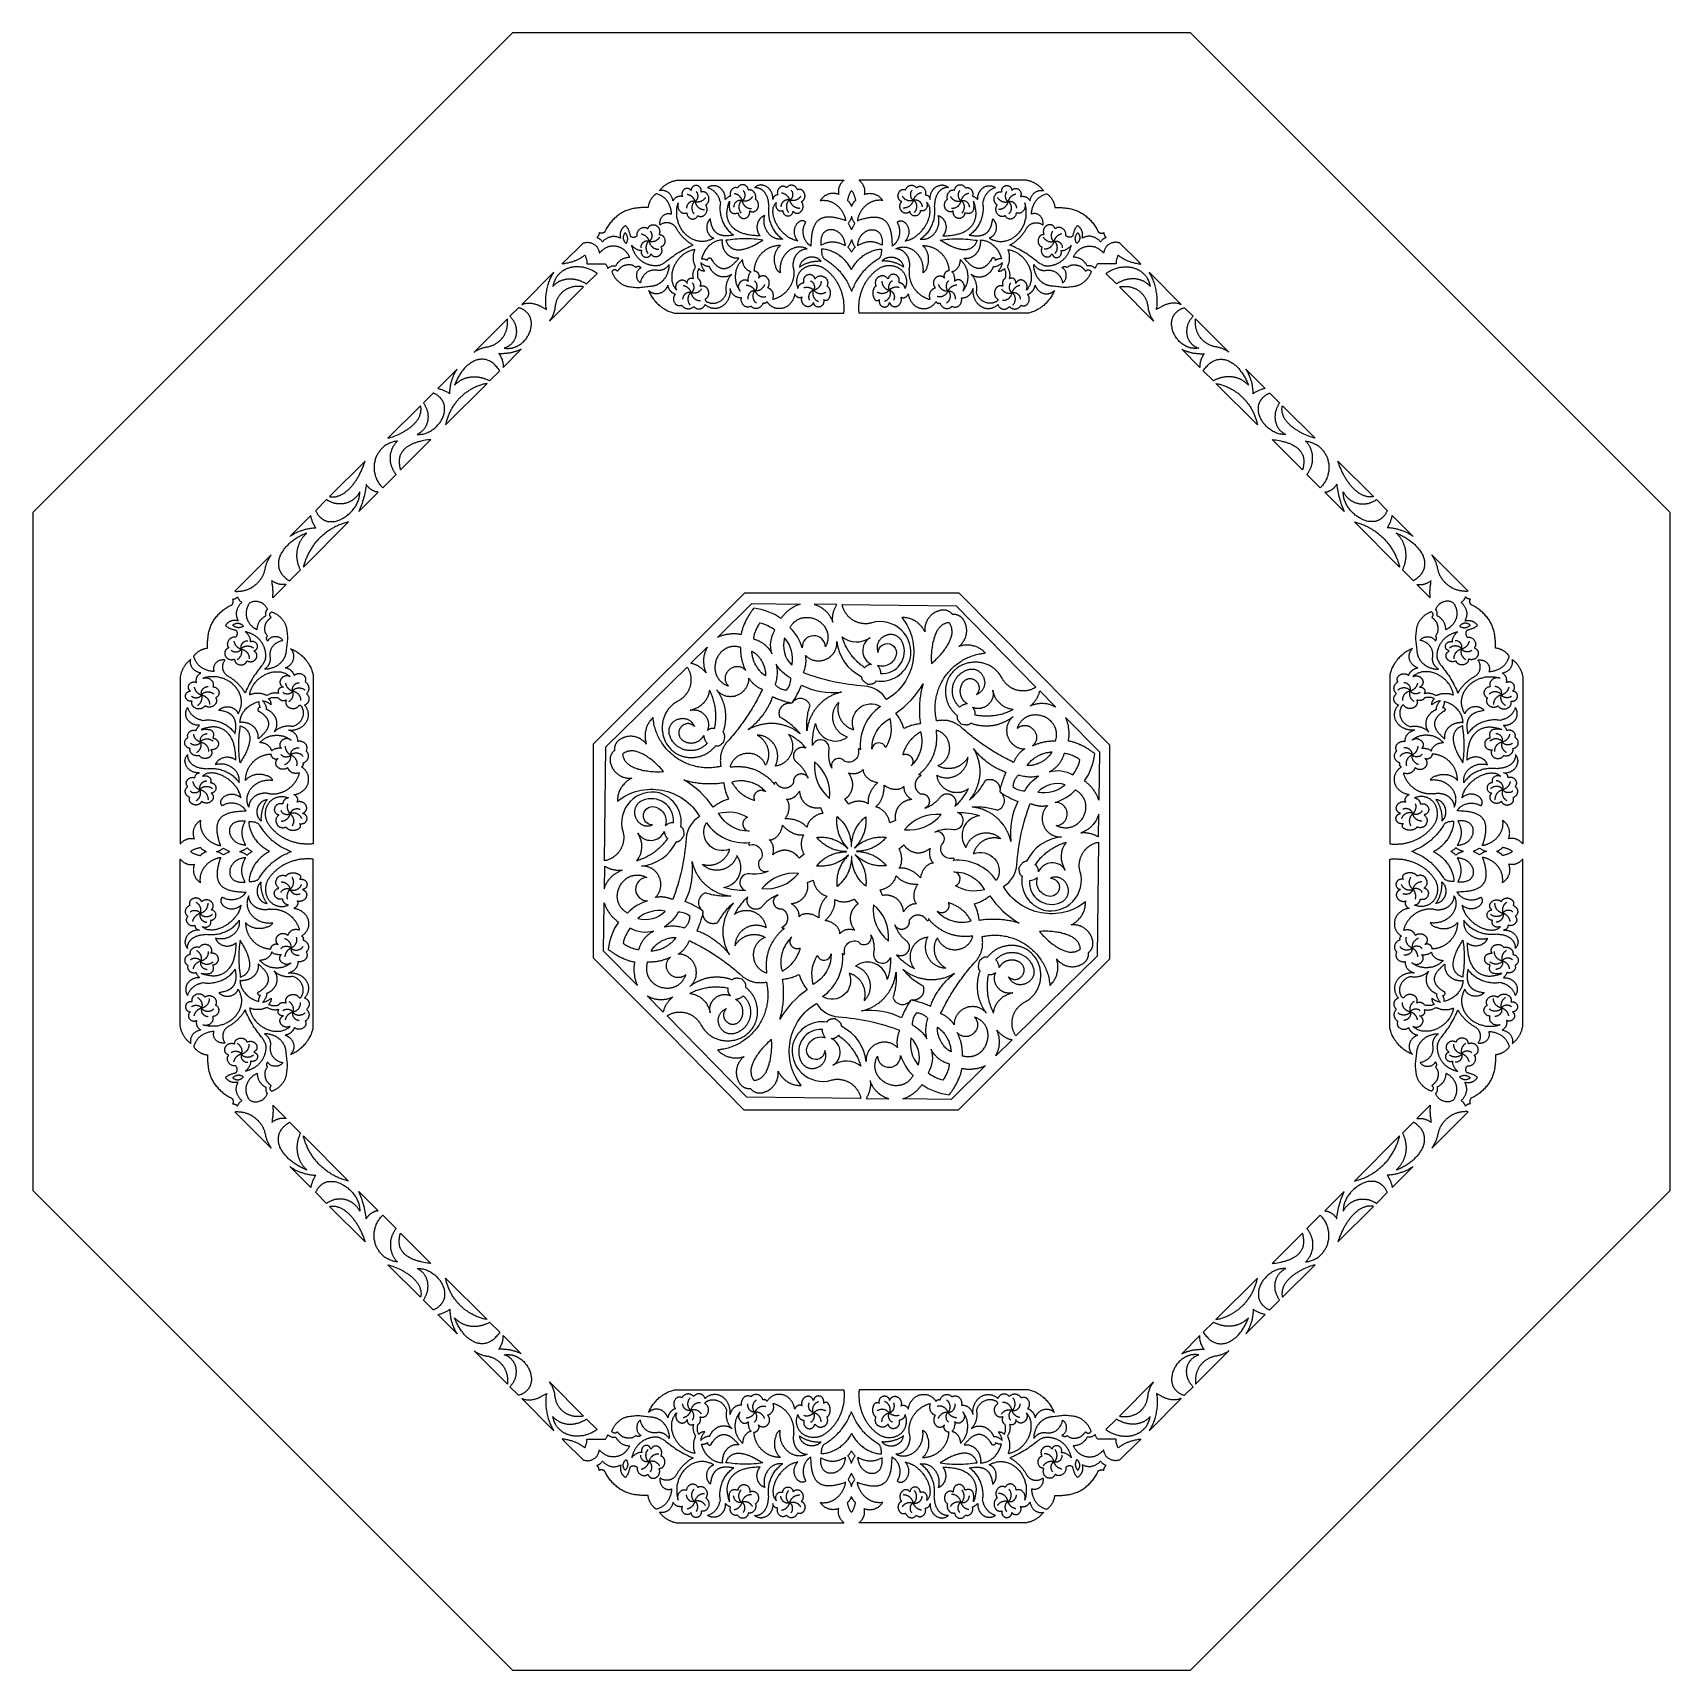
# Model space of a CAD drawing. Extents: x -555 to 555, y -555 to 555.
import ezdxf

# ---------------------------------------------------------------- set-up
doc = ezdxf.new("R2010")
doc.units = 0
doc.layers.add('LAYER_1', color=18, linetype='CONTINUOUS')
doc.layers.add('LAYER_2', color=140, linetype='CONTINUOUS')

msp = doc.modelspace()

# ---------------------------------------------------------------- linework, layer by layer
at = {"layer": 'LAYER_1'}
for points in [[(229.9, -555), (555, -229.9), (555, 229.9), (229.9, 555), (-229.9, 555), (-555, 229.9), (-555, -229.9), (-229.9, -555)], [(-5.1, 455), (-5.3, 454.8), (-5.6, 454.6), (-5.9, 454.3), (-6.1, 454.1), (-6.4, 453.9), (-6.6, 453.6), (-6.8, 453.3), (-7, 453.1), (-7.2, 452.8), (-7.4, 452.5), (-7.6, 452.2), (-7.7, 451.9), (-7.9, 451.6), (-8, 451.3), (-8.2, 451), (-8.3, 450.7), (-8.4, 450.4), (-8.5, 450.1), (-8.6, 449.8), (-8.7, 449.4), (-8.7, 449.1), (-8.8, 448.8), (-8.8, 448.4), (-8.9, 448.1), (-8.9, 447.8), (-8.9, 447.4), (-8.9, 447.1), (-8.8, 446.8), (-8.8, 446.4), (-8.8, 446.1), (-8.7, 445.7), (-8.6, 445.4), (-9.1, 445.6), (-9.5, 445.7), (-9.9, 445.8), (-10.3, 445.9), (-10.7, 446), (-11.2, 446.1), (-11.6, 446.1), (-12, 446.1), (-12.5, 446.2), (-12.9, 446.1), (-13.3, 446.1), (-13.7, 446.1), (-14.2, 446), (-14.6, 445.9), (-15, 445.8), (-15.4, 445.7), (-15.8, 445.6), (-16.2, 445.4), (-16.6, 445.2), (-17, 445), (-17.4, 444.8), (-17.8, 444.6), (-18.2, 444.4), (-18.6, 444.1), (-18.9, 443.8), (-19.3, 443.5), (-19.6, 443.2), (-19.9, 442.9), (-20.3, 442.5), (-20.6, 442.1), (-20.9, 441.8), (-21.2, 441.4), (-20.8, 441.4), (-20.4, 441.4), (-20, 441.5), (-19.6, 441.5), (-19.3, 441.5), (-18.9, 441.5), (-18.5, 441.5), (-18.1, 441.4), (-17.8, 441.4), (-17.4, 441.4), (-17, 441.3), (-16.7, 441.3), (-16.3, 441.2), (-15.9, 441.1), (-15.6, 441), (-15.2, 440.9), (-14.9, 440.8), (-14.5, 440.7), (-14.2, 440.6), (-13.9, 440.4), (-13.5, 440.3), (-13.2, 440.1), (-12.9, 440), (-12.5, 439.8), (-12.2, 439.7), (-11.9, 439.5), (-11.6, 439.3), (-11.3, 439.1), (-11, 438.9), (-10.7, 438.7), (-10.4, 438.4), (-10.1, 438.2), (-9.8, 438), (-9.5, 437.7), (-9.2, 437.5), (-9, 437.2), (-8.7, 437), (-8.4, 436.7), (-8.2, 436.4), (-7.9, 436.1), (-7.7, 435.9), (-7.5, 435.6), (-7.2, 435.3), (-7, 435), (-6.8, 434.6), (-6.6, 434.3), (-6.4, 434), (-6.2, 433.7), (-6, 433.3), (-5.8, 433), (-5.6, 432.6), (-5.4, 432.3), (-5.3, 431.9), (-5.1, 431.6), (-5, 431.2), (-4.8, 430.8), (-4.7, 430.4), (-4.6, 430), (-4.4, 429.7), (-4.3, 429.3), (-4.2, 428.9), (-4.1, 428.5), (-4, 428.1), (-4, 427.6), (-4.7, 427.9), (-5.5, 428.2), (-6.2, 428.4), (-6.9, 428.6), (-7.6, 428.8), (-8.3, 429), (-9, 429.2), (-9.7, 429.4), (-10.3, 429.5), (-11, 429.6), (-11.6, 429.7), (-12.2, 429.8), (-12.8, 429.9), (-13.4, 430), (-14, 430), (-14.5, 430.1), (-15.1, 430.1), (-15.6, 430.1), (-16.2, 430.1), (-16.7, 430), (-17.2, 430), (-17.7, 429.9), (-18.1, 429.8), (-18.6, 429.7), (-19, 429.6), (-19.5, 429.5), (-19.9, 429.3), (-20.3, 429.2), (-20.7, 429), (-21.1, 428.8), (-21.5, 428.5), (-21.9, 428.3), (-22.2, 428), (-22.6, 427.8), (-22.9, 427.5), (-23.2, 427.2), (-23.5, 426.8), (-23.8, 426.5), (-24.1, 426.1), (-24.4, 425.7), (-24.6, 425.3), (-24.9, 424.9), (-25.1, 424.4), (-25.3, 424), (-25.5, 423.5), (-25.7, 423), (-25.9, 422.4), (-26.1, 421.9), (-26.3, 421.3), (-26.4, 420.7), (-26.6, 420.1), (-26.7, 419.5), (-26.8, 418.9), (-27, 418.2), (-27.1, 417.5), (-27.1, 416.8), (-27.2, 416.1), (-27.3, 415.3), (-27.4, 414.6), (-27.4, 413.8), (-27.4, 413), (-27.5, 412.1), (-27.5, 411.3), (-27.5, 410.4), (-27.7, 410.6), (-28, 410.7), (-28.2, 410.9), (-28.4, 411.1), (-28.7, 411.2), (-28.9, 411.4), (-29.1, 411.6), (-29.3, 411.8), (-29.5, 412), (-29.7, 412.2), (-29.9, 412.4), (-30.1, 412.6), (-30.4, 413), (-30.7, 413.5), (-31, 414), (-31.3, 414.5), (-31.6, 415), (-31.8, 415.5), (-32, 416), (-32.2, 416.6), (-32.3, 417.1), (-32.5, 417.7), (-32.6, 418.2), (-32.7, 418.8), (-32.7, 419.4), (-32.7, 420), (-32.7, 420.5), (-32.7, 421.1), (-32.7, 421.7), (-32.6, 422.3), (-32.5, 422.8), (-32.3, 423.4), (-32.2, 424), (-32, 424.5), (-31.9, 424.8), (-31.7, 425.1), (-31.6, 425.4), (-31.5, 425.6), (-31.4, 425.9), (-31.2, 426.2), (-31.1, 426.4), (-30.9, 426.7), (-31.1, 426.9), (-31.4, 427), (-31.6, 427.1), (-31.9, 427.2), (-32.2, 427.3), (-32.4, 427.4), (-32.7, 427.5), (-32.9, 427.5), (-33.2, 427.5), (-33.5, 427.5), (-33.8, 427.5), (-34, 427.5), (-34.3, 427.4), (-34.6, 427.3), (-34.8, 427.2), (-35.1, 427.1), (-35.3, 427), (-35.5, 426.9), (-35.7, 426.7), (-35.9, 426.6), (-36.1, 426.4), (-36.3, 426.3), (-36.4, 426.1), (-36.6, 425.9), (-36.8, 425.8), (-36.9, 425.6), (-37.2, 425.2), (-37.5, 424.8), (-37.7, 424.4), (-38, 424), (-38.2, 423.6), (-38.3, 423.2), (-38.5, 422.7), (-38.6, 422.3), (-38.7, 421.8), (-38.8, 421.3), (-38.9, 420.8), (-38.9, 420.4), (-38.9, 419.9), (-38.9, 419.4), (-38.8, 418.9), (-38.8, 418.5), (-38.7, 418), (-38.5, 417.5), (-38.4, 417.1), (-38.2, 416.6), (-38, 416.2), (-37.8, 415.7), (-37.5, 415.3), (-37.4, 415.1), (-37.3, 414.9), (-37.1, 414.7), (-37, 414.5), (-36.8, 414.4), (-36.6, 414.2), (-36.5, 414), (-36.3, 413.8), (-36.9, 414), (-37.5, 414.1), (-38.1, 414.3), (-38.7, 414.5), (-39.3, 414.7), (-39.8, 414.9), (-40.4, 415.2), (-40.9, 415.4), (-41.5, 415.7), (-42, 416), (-42.6, 416.3), (-43.1, 416.7), (-43.6, 417), (-44.1, 417.4), (-44.6, 417.8), (-45, 418.2), (-45.5, 418.6), (-46, 419), (-46.4, 419.4), (-46.8, 419.8), (-47.2, 420.3), (-47.7, 420.7), (-48, 421.2), (-48.4, 421.7), (-48.8, 422.2), (-49.2, 422.6), (-49.5, 423.1), (-49.8, 423.6), (-50.1, 424.1), (-50.4, 424.6), (-50.7, 425.2), (-51, 425.7), (-51.3, 426.2), (-51.5, 426.7), (-51.7, 427.2), (-52, 427.8), (-52.2, 428.3), (-52.3, 428.8), (-52.5, 429.3), (-52.7, 429.8), (-52.8, 430.3), (-52.9, 430.9), (-53, 431.4), (-53.1, 431.9), (-53.2, 432.4), (-53.2, 432.8), (-53.3, 433.3), (-53.3, 433.8), (-53.3, 434.3), (-53.2, 434.7), (-53.2, 435.2), (-53.1, 435.6), (-53.1, 436.1), (-53, 436.5), (-52.9, 436.9), (-52.7, 437.3), (-52.6, 437.7), (-52.4, 438.1), (-52.2, 438.4), (-52, 438.8), (-51.7, 439.1), (-51.5, 439.4), (-51.2, 439.7), (-50.9, 440), (-51, 439.7), (-51.1, 439.4), (-51.2, 439.1), (-51.3, 438.8), (-51.3, 438.5), (-51.3, 438.2), (-51.3, 437.9), (-51.3, 437.6), (-51.2, 437.3), (-51.2, 437), (-51.1, 436.8), (-51, 436.5), (-50.9, 436.2), (-50.8, 436), (-50.6, 435.8), (-50.5, 435.5), (-50.3, 435.3), (-50.1, 435.1), (-49.9, 435), (-49.7, 434.8), (-49.5, 434.6), (-49.3, 434.5), (-49, 434.4), (-48.8, 434.3), (-48.5, 434.2), (-48.3, 434.2), (-48, 434.2), (-47.8, 434.2), (-47.5, 434.2), (-47.2, 434.2), (-46.9, 434.3), (-46.7, 434.4), (-46.6, 434.2), (-46.6, 434), (-46.6, 433.8), (-46.5, 433.6), (-46.5, 433.4), (-46.4, 433.2), (-46.3, 433), (-46.2, 432.9), (-46.2, 432.7), (-46.1, 432.5), (-46, 432.4), (-45.9, 432.3), (-45.8, 432.1), (-45.7, 432), (-45.5, 431.8), (-45.2, 431.5), (-45, 431.4), (-44.7, 431.2), (-44.4, 431.1), (-44.1, 431), (-43.9, 430.9), (-43.6, 430.8), (-43.3, 430.8), (-43, 430.8), (-42.7, 430.8), (-42.4, 430.9), (-42.1, 430.9), (-41.8, 431), (-41.5, 431.2), (-41.2, 431.3), (-41, 431.5), (-40.8, 431.6), (-40.7, 431.7), (-40.6, 431.8), (-40.5, 432), (-40.4, 432.1), (-40.3, 432.2), (-40.2, 432.4), (-40.1, 432.5), (-40, 432.7), (-39.9, 432.8), (-39.8, 433), (-39.8, 433.2), (-39.7, 433.4), (-39.7, 433.6), (-39.6, 433.8), (-39.6, 434), (-39.4, 433.8), (-39.2, 433.6), (-39, 433.5), (-38.8, 433.3), (-38.6, 433.2), (-38.4, 433.1), (-38.3, 433), (-38.1, 432.9), (-37.9, 432.8), (-37.7, 432.8), (-37.5, 432.7), (-37.3, 432.7), (-37.1, 432.7), (-36.9, 432.7), (-36.7, 432.7), (-36.5, 432.7), (-36.4, 432.7), (-36.2, 432.7), (-36, 432.8), (-35.8, 432.8), (-35.6, 432.9), (-35.5, 433), (-35.3, 433), (-35.1, 433.1), (-35, 433.2), (-34.8, 433.3), (-34.6, 433.5), (-34.5, 433.6), (-34.3, 433.7), (-34.2, 433.8), (-34.1, 434), (-33.9, 434.1), (-33.8, 434.3), (-33.7, 434.5), (-33.6, 434.6), (-33.5, 434.8), (-33.4, 435), (-33.3, 435.2), (-33.2, 435.3), (-33.1, 435.5), (-33, 435.7), (-33, 435.9), (-32.9, 436.1), (-32.9, 436.3), (-32.8, 436.5), (-32.8, 436.7), (-32.8, 436.9), (-32.8, 437.2), (-32.8, 437.4), (-32.8, 437.6), (-32.8, 437.8), (-32.8, 438), (-32.9, 438.2), (-32.9, 438.4), (-33, 438.6), (-33.1, 438.9), (-33.1, 439.1), (-33.2, 439.3), (-33.3, 439.5), (-33.5, 439.7), (-33.6, 439.9), (-33.7, 440.1), (-33.9, 440.3), (-34.1, 440.5), (-33.9, 440.6), (-33.7, 440.7), (-33.5, 440.8), (-33.3, 440.9), (-33.1, 441), (-32.9, 441.2), (-32.8, 441.3), (-32.6, 441.5), (-32.5, 441.6), (-32.4, 441.8), (-32.3, 441.9), (-32.1, 442.1), (-32, 442.3), (-32, 442.5), (-31.9, 442.6), (-31.8, 442.8), (-31.7, 443), (-31.7, 443.2), (-31.6, 443.4), (-31.6, 443.6), (-31.6, 443.8), (-31.6, 444), (-31.5, 444.2), (-31.5, 444.4), (-31.5, 444.6), (-31.6, 444.8), (-31.6, 445), (-31.6, 445.2), (-31.7, 445.5), (-31.8, 445.9), (-31.9, 446.3), (-32, 446.5), (-32.1, 446.7), (-32.2, 446.8), (-32.2, 447), (-32.4, 447.2), (-32.5, 447.3), (-32.6, 447.5), (-32.7, 447.6), (-32.8, 447.8), (-32.9, 447.9), (-33.1, 448), (-33.2, 448.1), (-33.4, 448.2), (-33.5, 448.3), (-33.7, 448.4), (-33.8, 448.5), (-34, 448.6), (-34.2, 448.7), (-34.4, 448.7), (-34.5, 448.8), (-34.7, 448.8), (-34.9, 448.8), (-35.1, 448.8), (-35.3, 448.8), (-35.5, 448.8), (-35.7, 448.8), (-35.9, 448.7), (-36.1, 448.7), (-36.4, 448.6), (-36.6, 448.5), (-36.7, 448.8), (-36.9, 449.1), (-37, 449.4), (-37.2, 449.7), (-37.4, 449.9), (-37.6, 450.2), (-37.8, 450.4), (-38, 450.6), (-38.2, 450.7), (-38.4, 450.9), (-38.7, 451.1), (-38.9, 451.2), (-39.2, 451.3), (-39.4, 451.4), (-39.7, 451.5), (-40, 451.5), (-40.2, 451.6), (-40.5, 451.6), (-40.8, 451.6), (-41, 451.6), (-41.3, 451.6), (-41.6, 451.5), (-41.9, 451.4), (-42.1, 451.4), (-42.4, 451.2), (-42.6, 451.1), (-42.9, 451), (-43.1, 450.8), (-43.4, 450.6), (-43.6, 450.4), (-43.8, 450.2), (-44, 450), (-44.2, 450.1), (-44.3, 450.2), (-44.5, 450.3), (-44.6, 450.4), (-44.8, 450.5), (-44.9, 450.5), (-45.1, 450.6), (-45.2, 450.7), (-45.4, 450.7), (-45.5, 450.8), (-45.8, 450.8), (-46.1, 450.9), (-46.4, 450.9), (-46.7, 450.9), (-47, 450.8), (-47.3, 450.8), (-47.6, 450.7), (-47.9, 450.5), (-48.1, 450.4), (-48.4, 450.2), (-48.6, 450), (-48.9, 449.8), (-49.1, 449.6), (-49.3, 449.4), (-49.5, 449.1), (-49.7, 448.8), (-49.8, 448.6), (-49.9, 448.2), (-50.1, 447.9), (-50.1, 447.6), (-50.2, 447.3), (-50.2, 446.9), (-50.3, 446.6), (-50.2, 446.2), (-50.2, 445.8), (-50.1, 445.5), (-50, 445.1), (-50.2, 445.1), (-50.3, 445.1), (-50.6, 445), (-50.9, 444.9), (-51.2, 444.8), (-51.5, 444.7), (-51.7, 444.6), (-52, 444.4), (-52.2, 444.2), (-52.4, 443.9), (-52.6, 443.7), (-52.8, 443.4), (-53, 443.2), (-53.1, 442.9), (-53.2, 442.5), (-53.3, 442.2), (-53.4, 441.9), (-53.4, 442.3), (-53.3, 442.7), (-53.3, 443.1), (-53.4, 443.5), (-53.4, 443.9), (-53.4, 444.3), (-53.5, 444.7), (-53.6, 445.1), (-53.7, 445.5), (-53.8, 445.8), (-53.9, 446.2), (-54.1, 446.6), (-54.2, 446.9), (-54.4, 447.3), (-54.6, 447.6), (-54.8, 447.9), (-55, 448.2), (-55.2, 448.5), (-55.4, 448.8), (-55.7, 449.1), (-55.9, 449.4), (-56.2, 449.6), (-56.5, 449.9), (-56.8, 450.1), (-57.1, 450.3), (-57.4, 450.5), (-57.7, 450.7), (-58, 450.9), (-58.3, 451), (-58.7, 451.2), (-59, 451.3), (-59.4, 451.4), (-59.6, 451.4), (-59.8, 451.5), (-60, 451.6), (-60.2, 451.6), (-60.4, 451.7), (-60.6, 451.7), (-60.9, 451.7), (-61.1, 451.7), (-61.3, 451.8), (-61.5, 451.8), (-61.7, 451.8), (-61.9, 451.7), (-62.1, 451.7), (-62.3, 451.7), (-62.5, 451.7), (-62.7, 451.6), (-63.1, 451.5), (-63.5, 451.4), (-63.9, 451.2), (-64.3, 451), (-64.7, 450.8), (-65, 450.6), (-65.4, 450.3), (-65.7, 450), (-65.4, 450), (-65.1, 450), (-64.8, 450), (-64.5, 450), (-64.2, 450), (-64, 450), (-63.7, 449.9), (-63.4, 449.8), (-63.1, 449.8), (-62.8, 449.7), (-62.6, 449.6), (-62.3, 449.5), (-62, 449.4), (-61.8, 449.3), (-61.5, 449.1), (-61.3, 449), (-61, 448.8), (-60.8, 448.6), (-60.5, 448.5), (-60.3, 448.3), (-60.1, 448.1), (-59.9, 447.9), (-59.6, 447.7), (-59.4, 447.4), (-59.2, 447.2), (-59, 447), (-58.8, 446.7), (-58.7, 446.5), (-58.5, 446.2), (-58.3, 445.9), (-58.2, 445.6), (-58, 445.3), (-57.9, 445), (-57.7, 444.6), (-57.5, 444.3), (-57.4, 443.9), (-57.2, 443.5), (-57.1, 443), (-57, 442.6), (-56.8, 442.1), (-56.7, 441.6), (-56.6, 441), (-56.5, 440.5), (-56.4, 439.9), (-56.3, 439.3), (-56.3, 438.7), (-56.2, 438), (-56.1, 437.4), (-56.2, 436.5), (-56.3, 435.7), (-56.3, 434.9), (-56.3, 434), (-56.3, 433.2), (-56.3, 432.4), (-56.2, 431.6), (-56.1, 430.8), (-56, 430), (-55.8, 429.2), (-55.7, 428.4), (-55.5, 427.6), (-55.2, 426.8), (-55, 426.1), (-54.7, 425.3), (-54.4, 424.6), (-54.1, 423.9), (-53.7, 423.2), (-53.4, 422.5), (-53, 421.8), (-52.6, 421.1), (-52.1, 420.5), (-51.7, 419.8), (-51.2, 419.2), (-50.7, 418.6), (-50.2, 418.1), (-49.6, 417.5), (-49.1, 417), (-48.5, 416.5), (-48.2, 416.2), (-47.9, 416), (-47.6, 415.8), (-47.3, 415.5), (-46.9, 415.3), (-46.6, 415.1), (-47, 415.1), (-47.4, 415), (-47.7, 415), (-48.1, 415), (-48.5, 415), (-48.8, 415), (-49.2, 415), (-49.5, 415.1), (-49.9, 415.1), (-50.2, 415.2), (-50.6, 415.3), (-50.9, 415.4), (-51.2, 415.5), (-51.6, 415.6), (-51.9, 415.7), (-52.2, 415.9), (-52.5, 416), (-52.8, 416.2), (-53.1, 416.3), (-53.4, 416.5), (-53.7, 416.7), (-54, 416.9), (-54.3, 417.1), (-54.6, 417.3), (-54.8, 417.5), (-55.1, 417.8), (-55.4, 418), (-55.6, 418.3), (-55.9, 418.5), (-56.1, 418.8), (-56.3, 419.1), (-56.6, 419.4), (-56.8, 419.6), (-57, 419.9), (-57.2, 420.2), (-57.4, 420.6), (-57.5, 420.9), (-57.7, 421.2), (-57.9, 421.5), (-58, 421.9), (-58.2, 422.2), (-58.3, 422.5), (-58.5, 422.9), (-58.6, 423.3), (-58.7, 423.6), (-58.8, 424), (-58.9, 424.4), (-59, 424.7), (-59.1, 425.1), (-59.1, 425.5), (-59.2, 425.9), (-59.2, 426.3), (-59.2, 426.7), (-59.3, 427), (-59.3, 427.4), (-59.3, 427.8), (-59.2, 428.2), (-59.2, 428.6), (-59.2, 429.1), (-59.1, 429.5), (-59.1, 429.9), (-59, 430.3), (-58.9, 430.7), (-58.8, 431.1), (-59.1, 431), (-59.3, 430.9), (-59.5, 430.8), (-59.8, 430.7), (-60, 430.6), (-60.2, 430.5), (-60.4, 430.3), (-60.6, 430.2), (-60.8, 430), (-61, 429.9), (-61.2, 429.7), (-61.4, 429.6), (-61.6, 429.4), (-61.8, 429.2), (-61.9, 429), (-62.1, 428.9), (-62.2, 428.7), (-62.4, 428.5), (-62.5, 428.3), (-62.7, 428), (-62.9, 427.6), (-63.2, 427.2), (-63.4, 426.7), (-63.6, 426.2), (-63.7, 425.8), (-63.8, 425.3), (-64, 424.8), (-64, 424.3), (-64.1, 423.7), (-64.1, 423.2), (-64.1, 422.7), (-64, 422.2), (-64, 421.7), (-63.9, 421.4), (-63.9, 421.2), (-63.8, 420.9), (-63.8, 420.7), (-63.7, 420.4), (-63.6, 420.2), (-63.5, 419.9), (-63.4, 419.7), (-63.3, 419.4), (-63.2, 419.2), (-63.1, 418.9), (-62.9, 418.7), (-62.8, 418.5), (-62.7, 418.3), (-62.5, 418), (-62.3, 417.8), (-62.2, 417.6), (-62, 417.4), (-62.9, 417.4), (-63.8, 417.4), (-64.7, 417.4), (-65.5, 417.5), (-66.4, 417.6), (-67.2, 417.6), (-68, 417.7), (-68.7, 417.9), (-69.5, 418), (-70.2, 418.1), (-71, 418.3), (-71.7, 418.4), (-72.3, 418.6), (-73, 418.8), (-73.6, 419), (-74.3, 419.2), (-74.9, 419.4), (-75.4, 419.7), (-76, 419.9), (-76.5, 420.2), (-77.1, 420.5), (-77.6, 420.7), (-78.1, 421), (-78.5, 421.4), (-79, 421.7), (-79.4, 422), (-79.8, 422.3), (-80.2, 422.7), (-80.6, 423.1), (-81, 423.4), (-81.3, 423.8), (-81.6, 424.2), (-81.9, 424.6), (-82.2, 425), (-82.5, 425.4), (-82.7, 425.9), (-83, 426.3), (-83.2, 426.7), (-83.4, 427.2), (-83.6, 427.7), (-83.7, 428.1), (-83.9, 428.6), (-84, 429.1), (-84.1, 429.6), (-84.2, 430.1), (-84.3, 430.6), (-84.3, 431.1), (-84.4, 431.6), (-84.4, 432.2), (-84.4, 432.7), (-84.4, 433.2), (-84.3, 433.8), (-84.3, 434.3), (-84.2, 434.9), (-84.1, 435.5), (-84, 436), (-83.9, 436.6), (-83.8, 437.2), (-83.7, 437.8), (-83.5, 438.4), (-83.3, 439), (-83.1, 439.6), (-82.9, 440.2), (-82.7, 440.8), (-82.8, 440.1), (-82.8, 439.5), (-82.9, 438.8), (-82.9, 438.3), (-82.9, 437.7), (-82.9, 437.2), (-82.9, 436.7), (-82.8, 436.2), (-82.8, 435.8), (-82.7, 435.4), (-82.6, 435), (-82.5, 434.6), (-82.3, 434.3), (-82.2, 434), (-82, 433.7), (-81.8, 433.5), (-81.6, 433.3), (-81.4, 433.1), (-81.1, 432.9), (-80.9, 432.8), (-80.6, 432.6), (-80.3, 432.6), (-80.1, 432.5), (-79.7, 432.5), (-79.4, 432.4), (-79.1, 432.4), (-78.8, 432.5), (-78.4, 432.5), (-78, 432.6), (-77.7, 432.7), (-77.3, 432.8), (-76.9, 433), (-76.8, 432.7), (-76.8, 432.5), (-76.7, 432.2), (-76.6, 432), (-76.6, 431.7), (-76.5, 431.5), (-76.4, 431.3), (-76.3, 431.1), (-76.2, 430.9), (-76, 430.7), (-75.9, 430.6), (-75.8, 430.4), (-75.7, 430.3), (-75.5, 430.1), (-75.4, 430), (-75.2, 429.9), (-75, 429.8), (-74.9, 429.7), (-74.7, 429.6), (-74.5, 429.5), (-74.4, 429.4), (-74.2, 429.3), (-74, 429.3), (-73.8, 429.2), (-73.7, 429.2), (-73.5, 429.2), (-73.3, 429.2), (-73.1, 429.2), (-72.9, 429.2), (-72.7, 429.2), (-72.5, 429.2), (-72.4, 429.2), (-72.2, 429.3), (-72, 429.3), (-71.8, 429.3), (-71.6, 429.4), (-71.5, 429.5), (-71.3, 429.6), (-71.1, 429.6), (-71, 429.7), (-70.8, 429.8), (-70.6, 430), (-70.5, 430.1), (-70.3, 430.2), (-70.2, 430.3), (-70.1, 430.5), (-69.9, 430.6), (-69.8, 430.8), (-69.7, 431), (-69.6, 431.1), (-69.5, 431.3), (-69.4, 431.5), (-69.3, 431.7), (-69.2, 431.9), (-69.2, 432.1), (-69.1, 432.3), (-69.1, 432.6), (-69, 432.8), (-69, 433), (-69, 433.3), (-69, 433.5), (-69, 433.8), (-69, 434.1), (-69, 434.3), (-68.8, 434.2), (-68.6, 434.1), (-68.4, 434), (-68.2, 433.9), (-68, 433.8), (-67.8, 433.7), (-67.6, 433.7), (-67.4, 433.7), (-67.1, 433.6), (-66.9, 433.6), (-66.7, 433.7), (-66.5, 433.7), (-66.3, 433.7), (-66.1, 433.8), (-65.9, 433.8), (-65.7, 433.9), (-65.5, 434), (-65.4, 434), (-65.2, 434.1), (-65.1, 434.2), (-64.9, 434.3), (-64.8, 434.4), (-64.6, 434.6), (-64.5, 434.7), (-64.3, 434.8), (-64.2, 435), (-64.1, 435.1), (-64, 435.3), (-63.8, 435.4), (-63.7, 435.6), (-63.6, 435.7), (-63.5, 435.9), (-63.4, 436.1), (-63.4, 436.3), (-63.3, 436.5), (-63.2, 436.7), (-63.2, 437), (-63.1, 437.2), (-63.1, 437.4), (-63, 437.6), (-63, 437.8), (-63, 438), (-63, 438.3), (-63, 438.5), (-63, 438.7), (-63.1, 438.9), (-63.1, 439.1), (-63.2, 439.4), (-63.2, 439.6), (-63.3, 439.8), (-63.3, 440), (-63.4, 440.2), (-63.5, 440.4), (-63.6, 440.6), (-63.7, 440.8), (-63.8, 440.9), (-64, 441.1), (-64.1, 441.3), (-64.2, 441.4), (-64.4, 441.6), (-64.6, 441.7), (-64.7, 441.9), (-64.9, 442), (-65.1, 442.1), (-65, 442.5), (-64.9, 442.8), (-64.9, 443.1), (-64.9, 443.4), (-64.9, 443.7), (-64.9, 444.1), (-64.9, 444.4), (-65, 444.7), (-65, 445), (-65.1, 445.3), (-65.2, 445.5), (-65.3, 445.8), (-65.4, 446.1), (-65.6, 446.3), (-65.7, 446.6), (-65.9, 446.8), (-66.1, 447), (-66.3, 447.2), (-66.5, 447.4), (-66.7, 447.6), (-66.9, 447.8), (-67.1, 447.9), (-67.4, 448.1), (-67.6, 448.2), (-67.9, 448.3), (-68.2, 448.4), (-68.4, 448.4), (-68.7, 448.5), (-69, 448.5), (-69.3, 448.5), (-69.6, 448.4), (-69.9, 448.4), (-69.9, 448.8), (-70, 449.1), (-70.2, 449.5), (-70.3, 449.8), (-70.5, 450.1), (-70.6, 450.4), (-70.8, 450.6), (-71.1, 450.8), (-71.3, 451.1), (-71.5, 451.3), (-71.8, 451.4), (-72, 451.6), (-72.3, 451.7), (-72.6, 451.8), (-72.8, 451.9), (-73.1, 452), (-73.4, 452), (-73.7, 452), (-74, 452), (-74.3, 452), (-74.6, 451.9), (-74.9, 451.9), (-75.1, 451.8), (-75.4, 451.6), (-75.7, 451.5), (-75.9, 451.3), (-76.2, 451.1), (-76.4, 450.9), (-76.6, 450.7), (-76.8, 450.4), (-77, 450.1), (-77.2, 449.8), (-77.5, 449.8), (-77.8, 449.9), (-78.1, 450), (-78.3, 450), (-78.6, 450), (-78.9, 450), (-79.1, 449.9), (-79.4, 449.9), (-79.6, 449.8), (-79.9, 449.7), (-80.1, 449.6), (-80.3, 449.4), (-80.5, 449.3), (-80.7, 449.1), (-80.9, 448.9), (-81.1, 448.7), (-81.3, 448.5), (-81.4, 448.3), (-81.6, 448.1), (-81.7, 447.8), (-81.9, 447.6), (-82, 447.3), (-82, 447), (-82.1, 446.8), (-82.2, 446.5), (-82.2, 446.2), (-82.2, 445.9), (-82.2, 445.6), (-82.2, 445.3), (-82.2, 445), (-82.1, 444.6), (-82, 444.3), (-82.3, 444.2), (-82.5, 444.1), (-82.8, 444), (-83, 443.9), (-83.3, 443.8), (-83.5, 443.6), (-83.7, 443.5), (-83.9, 443.4), (-84.2, 443.2), (-84.4, 443), (-84.6, 442.9), (-84.8, 442.7), (-85, 442.5), (-85.2, 442.3), (-85.4, 442.1), (-85.6, 441.9), (-85.6, 442.2), (-85.6, 442.6), (-85.6, 442.9), (-85.6, 443.2), (-85.6, 443.5), (-85.6, 443.8), (-85.7, 444.1), (-85.7, 444.5), (-85.8, 444.8), (-85.9, 445.1), (-86, 445.3), (-86.1, 445.6), (-86.2, 445.9), (-86.3, 446.2), (-86.4, 446.5), (-86.5, 446.7), (-86.6, 447), (-86.8, 447.2), (-86.9, 447.5), (-87.1, 447.7), (-87.2, 447.9), (-87.4, 448.2), (-87.6, 448.4), (-87.7, 448.6), (-87.9, 448.8), (-88.1, 449), (-88.3, 449.2), (-88.5, 449.4), (-88.7, 449.6), (-88.9, 449.7), (-89.1, 449.9), (-89.4, 450.1), (-89.6, 450.2), (-89.8, 450.3), (-90, 450.5), (-90.3, 450.6), (-90.5, 450.7), (-90.7, 450.8), (-91, 450.9), (-91.2, 451), (-91.5, 451.1), (-91.7, 451.1), (-92, 451.2), (-92.3, 451.2), (-92.5, 451.3), (-92.8, 451.3), (-93, 451.3), (-93.3, 451.3), (-93.6, 451.3), (-93.8, 451.3), (-94.1, 451.3), (-94.4, 451.3), (-94.6, 451.2), (-94.9, 451.2), (-95.2, 451.1), (-95.4, 451), (-95.7, 451), (-95.9, 450.9), (-96.2, 450.7), (-96.5, 450.6), (-96.7, 450.5), (-97, 450.3), (-97.2, 450.2), (-97.5, 450), (-97.1, 449.9), (-96.7, 449.7), (-96.3, 449.6), (-95.9, 449.4), (-95.5, 449.2), (-95.2, 449), (-94.8, 448.8), (-94.4, 448.5), (-94.1, 448.3), (-93.7, 448), (-93.4, 447.8), (-93.1, 447.5), (-92.8, 447.2), (-92.5, 446.9), (-92.2, 446.5), (-91.9, 446.2), (-91.6, 445.9), (-91.4, 445.5), (-91.1, 445.1), (-90.9, 444.8), (-90.6, 444.4), (-90.4, 444), (-90.2, 443.6), (-90, 443.2), (-89.8, 442.8), (-89.7, 442.3), (-89.5, 441.9), (-89.4, 441.4), (-89.2, 441), (-89.1, 440.5), (-89, 440.1), (-88.9, 439.6), (-89, 438.8), (-89.1, 438), (-89.2, 437.2), (-89.2, 436.3), (-89.2, 435.5), (-89.2, 434.7), (-89.1, 433.9), (-89, 433.1), (-88.9, 432.4), (-88.8, 431.6), (-88.6, 430.8), (-88.4, 430), (-88.2, 429.3), (-88, 428.6), (-87.7, 427.8), (-87.4, 427.1), (-87.1, 426.4), (-86.8, 425.7), (-86.4, 425), (-86, 424.4), (-85.6, 423.7), (-85.2, 423.1), (-84.8, 422.5), (-84.3, 421.9), (-83.8, 421.3), (-83.3, 420.7), (-82.8, 420.2), (-82.2, 419.7), (-81.9, 419.5), (-81.6, 419.2), (-81.4, 419), (-81.1, 418.7), (-80.8, 418.5), (-80.4, 418.3), (-80.1, 418.1), (-79.8, 417.9), (-80.4, 417.8), (-80.9, 417.7), (-81.4, 417.6), (-81.9, 417.5), (-82.4, 417.5), (-82.9, 417.4), (-83.3, 417.4), (-83.8, 417.3), (-84.3, 417.3), (-84.7, 417.3), (-85.1, 417.3), (-85.5, 417.3), (-85.9, 417.3), (-86.3, 417.4), (-86.7, 417.4), (-87.1, 417.5), (-87.4, 417.5), (-87.8, 417.6), (-88.1, 417.7), (-88.5, 417.8), (-88.8, 417.9), (-89.1, 418), (-89.4, 418.1), (-89.7, 418.2), (-90, 418.4), (-90.3, 418.5), (-90.6, 418.7), (-90.8, 418.8), (-91.1, 419), (-91.3, 419.2), (-91.6, 419.3), (-91.8, 419.5), (-92, 419.7), (-92.2, 419.9), (-92.4, 420.2), (-92.6, 420.4), (-92.8, 420.6), (-93, 420.8), (-93.2, 421.1), (-93.4, 421.3), (-93.5, 421.6), (-93.7, 421.8), (-93.8, 422.1), (-94, 422.4), (-94.1, 422.7), (-94.2, 422.9), (-94.4, 423.2), (-94.5, 423.5), (-94.7, 424.1), (-94.9, 424.8), (-95.1, 425.4), (-95.2, 426.1), (-95.4, 426.8), (-95.5, 427.5), (-95.6, 428.2), (-95.7, 428.9), (-95.9, 428.7), (-96, 428.6), (-96.2, 428.4), (-96.4, 428.2), (-96.5, 428), (-96.7, 427.7), (-96.8, 427.5), (-97, 427.3), (-97.1, 427.1), (-97.2, 426.9), (-97.3, 426.7), (-97.4, 426.4), (-97.5, 426.2), (-97.6, 426), (-97.7, 425.7), (-97.8, 425.5), (-97.8, 425.2), (-97.9, 425), (-98, 424.5), (-98.1, 424), (-98.1, 423.5), (-98.1, 423), (-98.1, 422.5), (-98.1, 422), (-98, 421.6), (-97.9, 421.1), (-97.8, 420.6), (-97.6, 420.1), (-97.4, 419.7), (-97.2, 419.2), (-97, 418.8), (-96.9, 418.6), (-96.7, 418.4), (-96.6, 418.2), (-96.5, 418), (-96.3, 417.8), (-96.2, 417.6), (-96, 417.5), (-95.8, 417.3), (-95.7, 417.1), (-95.5, 417), (-95.3, 416.8), (-95.1, 416.7), (-94.9, 416.5), (-94.7, 416.4), (-94.5, 416.3), (-94.3, 416.1), (-94.1, 416), (-93.8, 415.9), (-93.6, 415.8), (-93.4, 415.7), (-93.7, 415.6), (-94, 415.4), (-94.3, 415.2), (-94.7, 415.1), (-95, 414.9), (-95.3, 414.8), (-95.6, 414.6), (-96, 414.5), (-96.6, 414.3), (-97.3, 414.1), (-97.9, 413.9), (-98.6, 413.8), (-99.2, 413.7), (-99.9, 413.6), (-100.5, 413.6), (-101.2, 413.6), (-101.8, 413.6), (-102.5, 413.6), (-103.1, 413.7), (-103.7, 413.8), (-104.3, 413.9), (-104.9, 414), (-105.5, 414.2), (-106.1, 414.4), (-106.7, 414.6), (-107.3, 414.9), (-107.9, 415.1), (-108.4, 415.4), (-109, 415.7), (-109.5, 416), (-110.1, 416.4), (-110.6, 416.8), (-111.1, 417.2), (-111.6, 417.6), (-112.1, 418), (-112.6, 418.5), (-113, 418.9), (-113.5, 419.4), (-113.9, 419.9), (-114.3, 420.4), (-114.7, 421), (-115.1, 421.5), (-115.4, 422.1), (-115.8, 422.7), (-116.1, 423.2), (-116.4, 423.9), (-116.7, 424.5), (-117, 425.1), (-117.2, 425.8), (-117.4, 426.4), (-117.6, 427.1), (-117.8, 427.8), (-118, 428.4), (-118.1, 429.1), (-118.3, 429.8), (-118.4, 430.6), (-118.4, 431.3), (-118.5, 432), (-118.5, 432.7), (-118.5, 433.5), (-118.5, 434.2), (-118.4, 435), (-118.3, 435.8), (-118.2, 436.5), (-118.1, 437.3), (-117.9, 438.1), (-117.7, 438.8), (-117.5, 439.6), (-117.6, 439.2), (-117.7, 438.9), (-117.7, 438.5), (-117.7, 438.1), (-117.7, 437.7), (-117.7, 437.4), (-117.7, 437), (-117.6, 436.6), (-117.5, 436.3), (-117.4, 436), (-117.3, 435.6), (-117.2, 435.3), (-117, 435), (-116.8, 434.7), (-116.6, 434.5), (-116.4, 434.2), (-116.2, 434), (-115.9, 433.7), (-115.7, 433.5), (-115.4, 433.3), (-115.2, 433.2), (-114.9, 433), (-114.6, 432.9), (-114.3, 432.8), (-114, 432.7), (-113.6, 432.6), (-113.3, 432.6), (-113, 432.6), (-112.7, 432.6), (-112.3, 432.7), (-112, 432.7), (-111.6, 432.9), (-111.6, 432.5), (-111.5, 432.1), (-111.4, 431.7), (-111.3, 431.4), (-111.2, 431), (-111, 430.7), (-110.8, 430.4), (-110.6, 430.2), (-110.4, 429.9), (-110.2, 429.7), (-109.9, 429.5), (-109.7, 429.3), (-109.4, 429.2), (-109.1, 429), (-108.8, 428.9), (-108.5, 428.8), (-108.2, 428.8), (-107.9, 428.7), (-107.6, 428.7), (-107.3, 428.7), (-107, 428.8), (-106.7, 428.8), (-106.4, 428.9), (-106.2, 429), (-105.9, 429.2), (-105.6, 429.3), (-105.3, 429.5), (-105.1, 429.8), (-104.8, 430), (-104.6, 430.3), (-104.5, 430.5), (-104.4, 430.6), (-104.3, 430.8), (-104.2, 431), (-104, 430.9), (-103.8, 430.8), (-103.6, 430.7), (-103.4, 430.6), (-103.3, 430.5), (-103.1, 430.5), (-102.9, 430.5), (-102.7, 430.4), (-102.5, 430.4), (-102.3, 430.4), (-102.1, 430.4), (-102, 430.4), (-101.8, 430.4), (-101.6, 430.4), (-101.4, 430.5), (-101.3, 430.5), (-101.1, 430.6), (-100.9, 430.6), (-100.7, 430.7), (-100.6, 430.8), (-100.4, 430.9), (-100.3, 430.9), (-100.1, 431), (-100, 431.1), (-99.7, 431.4), (-99.4, 431.6), (-99.2, 431.9), (-98.9, 432.2), (-98.7, 432.5), (-98.5, 432.8), (-98.4, 433.2), (-98.2, 433.5), (-98.1, 433.9), (-98, 434.3), (-97.9, 434.6), (-97.9, 434.8), (-97.9, 435), (-97.9, 435.2), (-97.9, 435.4), (-97.9, 435.6), (-97.9, 435.9), (-97.9, 436.1), (-98, 436.3), (-98, 436.5), (-98.1, 436.7), (-98.1, 436.9), (-98.2, 437.1), (-98.3, 437.3), (-98.3, 437.5), (-98.4, 437.7), (-98.5, 437.9), (-98.7, 438.1), (-98.8, 438.3), (-98.6, 438.4), (-98.4, 438.5), (-98.2, 438.7), (-98.1, 438.8), (-97.9, 439), (-97.8, 439.1), (-97.6, 439.3), (-97.5, 439.5), (-97.4, 439.7), (-97.3, 439.8), (-97.2, 440), (-97.1, 440.2), (-97, 440.4), (-96.9, 440.6), (-96.9, 440.8), (-96.8, 441), (-96.8, 441.2), (-96.7, 441.4), (-96.7, 441.6), (-96.7, 441.8), (-96.6, 442), (-96.6, 442.2), (-96.6, 442.6), (-96.7, 443), (-96.7, 443.4), (-96.8, 443.8), (-97, 444.2), (-97.1, 444.5), (-97.3, 444.9), (-97.5, 445.2), (-97.6, 445.4), (-97.7, 445.5), (-97.8, 445.7), (-97.9, 445.8), (-98.1, 446), (-98.2, 446.1), (-98.3, 446.3), (-98.5, 446.4), (-98.6, 446.5), (-98.8, 446.6), (-98.9, 446.7), (-99.1, 446.8), (-99.3, 446.9), (-99.4, 446.9), (-99.6, 447), (-99.8, 447.1), (-100, 447.1), (-100.2, 447.1), (-100.4, 447.2), (-100.6, 447.2), (-100.8, 447.2), (-101, 447.2), (-101.2, 447.2), (-101.4, 447.1), (-101.6, 447.1), (-101.9, 447), (-101.8, 447.3), (-101.8, 447.5), (-101.8, 447.7), (-101.8, 448), (-101.8, 448.2), (-101.9, 448.4), (-101.9, 448.6), (-102, 448.8), (-102, 449), (-102.1, 449.2), (-102.1, 449.3), (-102.2, 449.5), (-102.3, 449.7), (-102.4, 449.8), (-102.5, 450), (-102.6, 450.1), (-102.7, 450.3), (-102.8, 450.4), (-103, 450.5), (-103.1, 450.6), (-103.2, 450.7), (-103.3, 450.8), (-103.5, 450.9), (-103.6, 451), (-103.8, 451.1), (-103.9, 451.2), (-104.1, 451.2), (-104.2, 451.3), (-104.4, 451.3), (-104.5, 451.4), (-104.7, 451.4), (-104.9, 451.4), (-105, 451.5), (-105.2, 451.5), (-105.4, 451.5), (-105.5, 451.5), (-105.7, 451.5), (-105.8, 451.4), (-106, 451.4), (-106.2, 451.4), (-106.3, 451.3), (-106.5, 451.3), (-106.6, 451.2), (-106.8, 451.1), (-106.9, 451.1), (-107.1, 451), (-107.2, 450.9), (-107.3, 450.8), (-107.5, 450.7), (-107.6, 450.6), (-107.7, 450.4), (-107.9, 450.3), (-108, 450.2), (-108.1, 450), (-108.2, 449.9), (-108.3, 449.7), (-108.4, 449.5), (-108.4, 449.3), (-108.5, 449.1), (-108.6, 448.9), (-108.6, 448.7), (-108.7, 448.5), (-108.7, 448.3), (-108.8, 448), (-108.9, 448.2), (-109, 448.3), (-109.1, 448.5), (-109.3, 448.6), (-109.4, 448.7), (-109.5, 448.9), (-109.7, 449), (-109.8, 449.1), (-109.9, 449.2), (-110.1, 449.2), (-110.2, 449.3), (-110.4, 449.4), (-110.5, 449.4), (-110.7, 449.5), (-110.8, 449.5), (-111, 449.5), (-111.1, 449.5), (-111.3, 449.5), (-111.4, 449.5), (-111.6, 449.5), (-111.9, 449.5), (-112.2, 449.4), (-112.4, 449.3), (-112.7, 449.2), (-113, 449.1), (-113.2, 448.9), (-113.5, 448.7), (-113.7, 448.5), (-113.9, 448.3), (-114.1, 448), (-114.3, 447.8), (-114.5, 447.5), (-114.6, 447.2), (-114.7, 446.9), (-114.8, 446.5), (-114.8, 446.4), (-114.9, 446.2), (-114.9, 446), (-114.9, 445.8), (-114.9, 445.7), (-114.9, 445.5), (-114.9, 445.3), (-114.8, 445.1), (-114.8, 444.9), (-114.8, 444.7), (-114.7, 444.5), (-114.7, 444.4), (-114.6, 444.2), (-114.5, 444), (-114.7, 444), (-115, 444.1), (-115.2, 444.1), (-115.4, 444.2), (-115.7, 444.2), (-115.9, 444.2), (-116.1, 444.2), (-116.4, 444.2), (-116.6, 444.1), (-116.8, 444.1), (-117.1, 444.1), (-117.3, 444), (-117.5, 444), (-117.7, 443.9), (-118, 443.8), (-118.2, 443.7), (-118.4, 443.6), (-118.6, 443.5), (-118.8, 443.4), (-119, 443.3), (-119.2, 443.1), (-119.4, 443), (-119.6, 442.8), (-119.8, 442.7), (-119.9, 442.5), (-120.1, 442.3), (-120.3, 442.2), (-120.4, 442), (-120.6, 441.8), (-120.7, 441.6), (-120.9, 441.3), (-121, 441.1), (-121.1, 441.6), (-121.2, 442), (-121.3, 442.4), (-121.5, 442.8), (-121.6, 443.2), (-121.8, 443.6), (-122, 444), (-122.2, 444.4), (-122.4, 444.7), (-122.6, 445.1), (-122.9, 445.4), (-123.1, 445.7), (-123.4, 446), (-123.7, 446.3), (-124, 446.5), (-124.3, 446.8), (-124.6, 447), (-125, 447.2), (-125.3, 447.4), (-125.6, 447.5), (-126, 447.7), (-126.4, 447.8), (-126.7, 447.9), (-127.1, 448), (-127.5, 448.1), (-127.9, 448.1), (-128.2, 448.1), (-128.6, 448.1), (-129, 448.1), (-129.4, 448.1), (-129.8, 448), (-130.2, 447.9), (-129.9, 448.2), (-129.6, 448.6), (-129.3, 448.9), (-129, 449.3), (-128.7, 449.6), (-128.4, 449.9), (-128.1, 450.2), (-127.8, 450.5), (-127.4, 450.8), (-127.1, 451.1), (-126.8, 451.4), (-126.4, 451.6), (-126.1, 451.9), (-125.7, 452.1), (-125.3, 452.4), (-125, 452.6), (-124.6, 452.8), (-124.2, 453), (-123.9, 453.3), (-123.5, 453.4), (-123.1, 453.6), (-122.7, 453.8), (-122.3, 454), (-121.9, 454.1), (-121.5, 454.3), (-121.1, 454.4), (-120.7, 454.5), (-120.3, 454.6), (-119.9, 454.7), (-119.5, 454.8), (-119.1, 454.9), (-118.7, 455)], [(5.1, 455), (5.3, 454.8), (5.6, 454.6), (5.9, 454.3), (6.1, 454.1), (6.4, 453.9), (6.6, 453.6), (6.8, 453.3), (7, 453.1), (7.2, 452.8), (7.4, 452.5), (7.6, 452.2), (7.7, 451.9), (7.9, 451.6), (8, 451.3), (8.2, 451), (8.3, 450.7), (8.4, 450.4), (8.5, 450.1), (8.6, 449.8), (8.7, 449.4), (8.7, 449.1), (8.8, 448.8), (8.8, 448.4), (8.9, 448.1), (8.9, 447.8), (8.9, 447.4), (8.9, 447.1), (8.8, 446.8), (8.8, 446.4), (8.8, 446.1), (8.7, 445.7), (8.6, 445.4), (9.1, 445.6), (9.5, 445.7), (9.9, 445.8), (10.3, 445.9), (10.7, 446), (11.2, 446.1), (11.6, 446.1), (12, 446.1), (12.5, 446.2), (12.9, 446.1), (13.3, 446.1), (13.7, 446.1), (14.2, 446), (14.6, 445.9), (15, 445.8), (15.4, 445.7), (15.8, 445.6), (16.2, 445.4), (16.6, 445.2), (17, 445), (17.4, 444.8), (17.8, 444.6), (18.2, 444.4), (18.6, 444.1), (18.9, 443.8), (19.3, 443.5), (19.6, 443.2), (19.9, 442.9), (20.3, 442.5), (20.6, 442.1), (20.9, 441.8), (21.2, 441.4), (20.8, 441.4), (20.4, 441.4), (20, 441.5), (19.6, 441.5), (19.3, 441.5), (18.9, 441.5), (18.5, 441.5), (18.1, 441.4), (17.8, 441.4), (17.4, 441.4), (17, 441.3), (16.7, 441.3), (16.3, 441.2), (15.9, 441.1), (15.6, 441), (15.2, 440.9), (14.9, 440.8), (14.5, 440.7), (14.2, 440.6), (13.9, 440.4), (13.5, 440.3), (13.2, 440.1), (12.9, 440), (12.5, 439.8), (12.2, 439.7), (11.9, 439.5), (11.6, 439.3), (11.3, 439.1), (11, 438.9), (10.7, 438.7), (10.4, 438.4), (10.1, 438.2), (9.8, 438), (9.5, 437.7), (9.2, 437.5), (9, 437.2), (8.7, 437), (8.4, 436.7), (8.2, 436.4), (7.9, 436.1), (7.7, 435.9), (7.5, 435.6), (7.2, 435.3), (7, 435), (6.8, 434.6), (6.6, 434.3), (6.4, 434), (6.2, 433.7), (6, 433.3), (5.8, 433), (5.6, 432.6), (5.4, 432.3), (5.3, 431.9), (5.1, 431.6), (5, 431.2), (4.8, 430.8), (4.7, 430.4), (4.6, 430), (4.4, 429.7), (4.3, 429.3), (4.2, 428.9), (4.1, 428.5), (4, 428.1), (4, 427.6), (4.7, 427.9), (5.5, 428.2), (6.2, 428.4), (6.9, 428.6), (7.6, 428.8), (8.3, 429), (9, 429.2), (9.7, 429.4), (10.3, 429.5), (11, 429.6), (11.6, 429.7), (12.2, 429.8), (12.8, 429.9), (13.4, 430), (14, 430), (14.5, 430.1), (15.1, 430.1), (15.6, 430.1), (16.2, 430.1), (16.7, 430), (17.2, 430), (17.7, 429.9), (18.1, 429.8), (18.6, 429.7), (19, 429.6), (19.5, 429.5), (19.9, 429.3), (20.3, 429.2), (20.7, 429), (21.1, 428.8), (21.5, 428.5), (21.9, 428.3), (22.2, 428), (22.6, 427.8), (22.9, 427.5), (23.2, 427.2), (23.5, 426.8), (23.8, 426.5), (24.1, 426.1), (24.4, 425.7), (24.6, 425.3), (24.9, 424.9), (25.1, 424.4), (25.3, 424), (25.5, 423.5), (25.7, 423), (25.9, 422.4), (26.1, 421.9), (26.3, 421.3), (26.4, 420.7), (26.6, 420.1), (26.7, 419.5), (26.8, 418.9), (27, 418.2), (27.1, 417.5), (27.1, 416.8), (27.2, 416.1), (27.3, 415.3), (27.4, 414.6), (27.4, 413.8), (27.4, 413), (27.5, 412.1), (27.5, 411.3), (27.5, 410.4), (27.7, 410.6), (28, 410.7), (28.2, 410.9), (28.4, 411.1), (28.7, 411.2), (28.9, 411.4), (29.1, 411.6), (29.3, 411.8), (29.5, 412), (29.7, 412.2), (29.9, 412.4), (30.1, 412.6), (30.4, 413), (30.7, 413.5), (31, 414), (31.3, 414.5), (31.6, 415), (31.8, 415.5), (32, 416), (32.2, 416.6), (32.3, 417.1), (32.5, 417.7), (32.6, 418.2), (32.7, 418.8), (32.7, 419.4), (32.7, 420), (32.7, 420.5), (32.7, 421.1), (32.7, 421.7), (32.6, 422.3), (32.5, 422.8), (32.3, 423.4), (32.2, 424), (32, 424.5), (31.9, 424.8), (31.7, 425.1), (31.6, 425.4), (31.5, 425.6), (31.4, 425.9), (31.2, 426.2), (31.1, 426.4), (30.9, 426.7), (31.1, 426.9), (31.4, 427), (31.6, 427.1), (31.9, 427.2), (32.2, 427.3), (32.4, 427.4), (32.7, 427.5), (32.9, 427.5), (33.2, 427.5), (33.5, 427.5), (33.8, 427.5), (34, 427.5), (34.3, 427.4), (34.6, 427.3), (34.8, 427.2), (35.1, 427.1), (35.3, 427), (35.5, 426.9), (35.7, 426.7), (35.9, 426.6), (36.1, 426.4), (36.3, 426.3), (36.4, 426.1), (36.6, 425.9), (36.8, 425.8), (36.9, 425.6), (37.2, 425.2), (37.5, 424.8), (37.7, 424.4), (38, 424), (38.2, 423.6), (38.3, 423.2), (38.5, 422.7), (38.6, 422.3), (38.7, 421.8), (38.8, 421.3), (38.9, 420.8), (38.9, 420.4), (38.9, 419.9), (38.9, 419.4), (38.8, 418.9), (38.8, 418.5), (38.7, 418), (38.5, 417.5), (38.4, 417.1), (38.2, 416.6), (38, 416.2), (37.8, 415.7), (37.5, 415.3), (37.4, 415.1), (37.3, 414.9), (37.1, 414.7), (37, 414.5), (36.8, 414.4), (36.6, 414.2), (36.5, 414), (36.3, 413.8), (36.9, 414), (37.5, 414.1), (38.1, 414.3), (38.7, 414.5), (39.3, 414.7), (39.8, 414.9), (40.4, 415.2), (40.9, 415.4), (41.5, 415.7), (42, 416), (42.6, 416.3), (43.1, 416.7), (43.6, 417), (44.1, 417.4), (44.6, 417.8), (45, 418.2), (45.5, 418.6), (46, 419), (46.4, 419.4), (46.8, 419.8), (47.2, 420.3), (47.7, 420.7), (48, 421.2), (48.4, 421.7), (48.8, 422.2), (49.2, 422.6), (49.5, 423.1), (49.8, 423.6), (50.1, 424.1), (50.4, 424.6), (50.7, 425.2), (51, 425.7), (51.3, 426.2), (51.5, 426.7), (51.7, 427.2), (52, 427.8), (52.2, 428.3), (52.3, 428.8), (52.5, 429.3), (52.7, 429.8), (52.8, 430.3), (52.9, 430.9), (53, 431.4), (53.1, 431.9), (53.2, 432.4), (53.2, 432.8), (53.3, 433.3), (53.3, 433.8), (53.3, 434.3), (53.2, 434.7), (53.2, 435.2), (53.1, 435.6), (53.1, 436.1), (53, 436.5), (52.9, 436.9), (52.7, 437.3), (52.6, 437.7), (52.4, 438.1), (52.2, 438.4), (52, 438.8), (51.7, 439.1), (51.5, 439.4), (51.2, 439.7), (50.9, 440), (51, 439.7), (51.1, 439.4), (51.2, 439.1), (51.3, 438.8), (51.3, 438.5), (51.3, 438.2), (51.3, 437.9), (51.3, 437.6), (51.2, 437.3), (51.2, 437), (51.1, 436.8), (51, 436.5), (50.9, 436.2), (50.8, 436), (50.6, 435.8), (50.5, 435.5), (50.3, 435.3), (50.1, 435.1), (49.9, 435), (49.7, 434.8), (49.5, 434.6), (49.3, 434.5), (49, 434.4), (48.8, 434.3), (48.5, 434.2), (48.3, 434.2), (48, 434.2), (47.8, 434.2), (47.5, 434.2), (47.2, 434.2), (46.9, 434.3), (46.7, 434.4), (46.6, 434.2), (46.6, 434), (46.6, 433.8), (46.5, 433.6), (46.5, 433.4), (46.4, 433.2), (46.3, 433), (46.2, 432.9), (46.2, 432.7), (46.1, 432.5), (46, 432.4), (45.9, 432.3), (45.8, 432.1), (45.7, 432), (45.5, 431.8), (45.2, 431.5), (45, 431.4), (44.7, 431.2), (44.4, 431.1), (44.1, 431), (43.9, 430.9), (43.6, 430.8), (43.3, 430.8), (43, 430.8), (42.7, 430.8), (42.4, 430.9), (42.1, 430.9), (41.8, 431), (41.5, 431.2), (41.2, 431.3), (41, 431.5), (40.8, 431.6), (40.7, 431.7), (40.6, 431.8), (40.5, 432), (40.4, 432.1), (40.3, 432.2), (40.2, 432.4), (40.1, 432.5), (40, 432.7), (39.9, 432.8), (39.8, 433), (39.8, 433.2), (39.7, 433.4), (39.7, 433.6), (39.6, 433.8), (39.6, 434), (39.4, 433.8), (39.2, 433.6), (39, 433.5), (38.8, 433.3), (38.6, 433.2), (38.4, 433.1), (38.3, 433), (38.1, 432.9), (37.9, 432.8), (37.7, 432.8), (37.5, 432.7), (37.3, 432.7), (37.1, 432.7), (36.9, 432.7), (36.7, 432.7), (36.5, 432.7), (36.4, 432.7), (36.2, 432.7), (36, 432.8), (35.8, 432.8), (35.6, 432.9), (35.5, 433), (35.3, 433), (35.1, 433.1), (35, 433.2), (34.8, 433.3), (34.6, 433.5), (34.5, 433.6), (34.3, 433.7), (34.2, 433.8), (34.1, 434), (33.9, 434.1), (33.8, 434.3), (33.7, 434.5), (33.6, 434.6), (33.5, 434.8), (33.4, 435), (33.3, 435.2), (33.2, 435.3), (33.1, 435.5), (33, 435.7), (33, 435.9), (32.9, 436.1), (32.9, 436.3), (32.8, 436.5), (32.8, 436.7), (32.8, 436.9), (32.8, 437.2), (32.8, 437.4), (32.8, 437.6), (32.8, 437.8), (32.8, 438), (32.9, 438.2), (32.9, 438.4), (33, 438.6), (33.1, 438.9), (33.1, 439.1), (33.2, 439.3), (33.3, 439.5), (33.5, 439.7), (33.6, 439.9), (33.7, 440.1), (33.9, 440.3), (34.1, 440.5), (33.9, 440.6), (33.7, 440.7), (33.5, 440.8), (33.3, 440.9), (33.1, 441), (32.9, 441.2), (32.8, 441.3), (32.6, 441.5), (32.5, 441.6), (32.4, 441.8), (32.3, 441.9), (32.1, 442.1), (32, 442.3), (32, 442.5), (31.9, 442.6), (31.8, 442.8), (31.7, 443), (31.7, 443.2), (31.6, 443.4), (31.6, 443.6), (31.6, 443.8), (31.6, 444), (31.5, 444.2), (31.5, 444.4), (31.5, 444.6), (31.6, 444.8), (31.6, 445), (31.6, 445.2), (31.7, 445.5), (31.8, 445.9), (31.9, 446.3), (32, 446.5), (32.1, 446.7), (32.2, 446.8), (32.2, 447), (32.4, 447.2), (32.5, 447.3), (32.6, 447.5), (32.7, 447.6), (32.8, 447.8), (32.9, 447.9), (33.1, 448), (33.2, 448.1), (33.4, 448.2), (33.5, 448.3), (33.7, 448.4), (33.8, 448.5), (34, 448.6), (34.2, 448.7), (34.4, 448.7), (34.5, 448.8), (34.7, 448.8), (34.9, 448.8), (35.1, 448.8), (35.3, 448.8), (35.5, 448.8), (35.7, 448.8), (35.9, 448.7), (36.1, 448.7), (36.4, 448.6), (36.6, 448.5), (36.7, 448.8), (36.9, 449.1), (37, 449.4), (37.2, 449.7), (37.4, 449.9), (37.6, 450.2), (37.8, 450.4), (38, 450.6), (38.2, 450.7), (38.4, 450.9), (38.7, 451.1), (38.9, 451.2), (39.2, 451.3), (39.4, 451.4), (39.7, 451.5), (40, 451.5), (40.2, 451.6), (40.5, 451.6), (40.8, 451.6), (41, 451.6), (41.3, 451.6), (41.6, 451.5), (41.9, 451.4), (42.1, 451.4), (42.4, 451.2), (42.6, 451.1), (42.9, 451), (43.1, 450.8), (43.4, 450.6), (43.6, 450.4), (43.8, 450.2), (44, 450), (44.2, 450.1), (44.3, 450.2), (44.5, 450.3), (44.6, 450.4), (44.8, 450.5), (44.9, 450.5), (45.1, 450.6), (45.2, 450.7), (45.4, 450.7), (45.5, 450.8), (45.8, 450.8), (46.1, 450.9), (46.4, 450.9), (46.7, 450.9), (47, 450.8), (47.3, 450.8), (47.6, 450.7), (47.9, 450.5), (48.1, 450.4), (48.4, 450.2), (48.6, 450), (48.9, 449.8), (49.1, 449.6), (49.3, 449.4), (49.5, 449.1), (49.7, 448.8), (49.8, 448.6), (49.9, 448.2), (50.1, 447.9), (50.1, 447.6), (50.2, 447.3), (50.2, 446.9), (50.3, 446.6), (50.2, 446.2), (50.2, 445.8), (50.1, 445.5), (50, 445.1), (50.2, 445.1), (50.3, 445.1), (50.6, 445), (50.9, 444.9), (51.2, 444.8), (51.5, 444.7), (51.7, 444.6), (52, 444.4), (52.2, 444.2), (52.4, 443.9), (52.6, 443.7), (52.8, 443.4), (53, 443.2), (53.1, 442.9), (53.2, 442.5), (53.3, 442.2), (53.4, 441.9), (53.4, 442.3), (53.3, 442.7), (53.3, 443.1), (53.4, 443.5), (53.4, 443.9), (53.4, 444.3), (53.5, 444.7), (53.6, 445.1), (53.7, 445.5), (53.8, 445.8), (53.9, 446.2), (54.1, 446.6), (54.2, 446.9), (54.4, 447.3), (54.6, 447.6), (54.8, 447.9), (55, 448.2), (55.2, 448.5), (55.4, 448.8), (55.7, 449.1), (55.9, 449.4), (56.2, 449.6), (56.5, 449.9), (56.8, 450.1), (57.1, 450.3), (57.4, 450.5), (57.7, 450.7), (58, 450.9), (58.3, 451), (58.7, 451.2), (59, 451.3), (59.4, 451.4), (59.6, 451.4), (59.8, 451.5), (60, 451.6), (60.2, 451.6), (60.4, 451.7), (60.6, 451.7), (60.9, 451.7), (61.1, 451.7), (61.3, 451.8), (61.5, 451.8), (61.7, 451.8), (61.9, 451.7), (62.1, 451.7), (62.3, 451.7), (62.5, 451.7), (62.7, 451.6), (63.1, 451.5), (63.5, 451.4), (63.9, 451.2), (64.3, 451), (64.7, 450.8), (65, 450.6), (65.4, 450.3), (65.7, 450), (65.4, 450), (65.1, 450), (64.8, 450), (64.5, 450), (64.2, 450), (64, 450), (63.7, 449.9), (63.4, 449.8), (63.1, 449.8), (62.8, 449.7), (62.6, 449.6), (62.3, 449.5), (62, 449.4), (61.8, 449.3), (61.5, 449.1), (61.3, 449), (61, 448.8), (60.8, 448.6), (60.5, 448.5), (60.3, 448.3), (60.1, 448.1), (59.9, 447.9), (59.6, 447.7), (59.4, 447.4), (59.2, 447.2), (59, 447), (58.8, 446.7), (58.7, 446.5), (58.5, 446.2), (58.3, 445.9), (58.2, 445.6), (58, 445.3), (57.9, 445), (57.7, 444.6), (57.5, 444.3), (57.4, 443.9), (57.2, 443.5), (57.1, 443), (57, 442.6), (56.8, 442.1), (56.7, 441.6), (56.6, 441), (56.5, 440.5), (56.4, 439.9), (56.3, 439.3), (56.3, 438.7), (56.2, 438), (56.1, 437.4), (56.2, 436.5), (56.3, 435.7), (56.3, 434.9), (56.3, 434), (56.3, 433.2), (56.3, 432.4), (56.2, 431.6), (56.1, 430.8), (56, 430), (55.8, 429.2), (55.7, 428.4), (55.5, 427.6), (55.2, 426.8), (55, 426.1), (54.7, 425.3), (54.4, 424.6), (54.1, 423.9), (53.7, 423.2), (53.4, 422.5), (53, 421.8), (52.6, 421.1), (52.1, 420.5), (51.7, 419.8), (51.2, 419.2), (50.7, 418.6), (50.2, 418.1), (49.6, 417.5), (49.1, 417), (48.5, 416.5), (48.2, 416.2), (47.9, 416), (47.6, 415.8), (47.3, 415.5), (46.9, 415.3), (46.6, 415.1), (47, 415.1), (47.4, 415), (47.7, 415), (48.1, 415), (48.5, 415), (48.8, 415), (49.2, 415), (49.5, 415.1), (49.9, 415.1), (50.2, 415.2), (50.6, 415.3), (50.9, 415.4), (51.2, 415.5), (51.6, 415.6), (51.9, 415.7), (52.2, 415.9), (52.5, 416), (52.8, 416.2), (53.1, 416.3), (53.4, 416.5), (53.7, 416.7), (54, 416.9), (54.3, 417.1), (54.6, 417.3), (54.8, 417.5), (55.1, 417.8), (55.4, 418), (55.6, 418.3), (55.9, 418.5), (56.1, 418.8), (56.3, 419.1), (56.6, 419.4), (56.8, 419.6), (57, 419.9), (57.2, 420.2), (57.4, 420.6), (57.5, 420.9), (57.7, 421.2), (57.9, 421.5), (58, 421.9), (58.2, 422.2), (58.3, 422.5), (58.5, 422.9), (58.6, 423.3), (58.7, 423.6), (58.8, 424), (58.9, 424.4), (59, 424.7), (59.1, 425.1), (59.1, 425.5), (59.2, 425.9), (59.2, 426.3), (59.2, 426.7), (59.3, 427), (59.3, 427.4), (59.3, 427.8), (59.2, 428.2), (59.2, 428.6), (59.2, 429.1), (59.1, 429.5), (59.1, 429.9), (59, 430.3), (58.9, 430.7), (58.8, 431.1), (59.1, 431), (59.3, 430.9), (59.5, 430.8), (59.8, 430.7), (60, 430.6), (60.2, 430.5), (60.4, 430.3), (60.6, 430.2), (60.8, 430), (61, 429.9), (61.2, 429.7), (61.4, 429.6), (61.6, 429.4), (61.8, 429.2), (61.9, 429), (62.1, 428.9), (62.2, 428.7), (62.4, 428.5), (62.5, 428.3), (62.7, 428), (62.9, 427.6), (63.2, 427.2), (63.4, 426.7), (63.6, 426.2), (63.7, 425.8), (63.8, 425.3), (64, 424.8), (64, 424.3), (64.1, 423.7), (64.1, 423.2), (64.1, 422.7), (64, 422.2), (64, 421.7), (63.9, 421.4), (63.9, 421.2), (63.8, 420.9), (63.8, 420.7), (63.7, 420.4), (63.6, 420.2), (63.5, 419.9), (63.4, 419.7), (63.3, 419.4), (63.2, 419.2), (63.1, 418.9), (62.9, 418.7), (62.8, 418.5), (62.7, 418.3), (62.5, 418), (62.3, 417.8), (62.2, 417.6), (62, 417.4), (62.9, 417.4), (63.8, 417.4), (64.7, 417.4), (65.5, 417.5), (66.4, 417.6), (67.2, 417.6), (68, 417.7), (68.7, 417.9), (69.5, 418), (70.2, 418.1), (71, 418.3), (71.7, 418.4), (72.3, 418.6), (73, 418.8), (73.6, 419), (74.3, 419.2), (74.9, 419.4), (75.4, 419.7), (76, 419.9), (76.5, 420.2), (77.1, 420.5), (77.6, 420.7), (78.1, 421), (78.5, 421.4), (79, 421.7), (79.4, 422), (79.8, 422.3), (80.2, 422.7), (80.6, 423.1), (81, 423.4), (81.3, 423.8), (81.6, 424.2), (81.9, 424.6), (82.2, 425), (82.5, 425.4), (82.7, 425.9), (83, 426.3), (83.2, 426.7), (83.4, 427.2), (83.6, 427.7), (83.7, 428.1), (83.9, 428.6), (84, 429.1), (84.1, 429.6), (84.2, 430.1), (84.3, 430.6), (84.3, 431.1), (84.4, 431.6), (84.4, 432.2), (84.4, 432.7), (84.4, 433.2), (84.3, 433.8), (84.3, 434.3), (84.2, 434.9), (84.1, 435.5), (84, 436), (83.9, 436.6), (83.8, 437.2), (83.7, 437.8), (83.5, 438.4), (83.3, 439), (83.1, 439.6), (82.9, 440.2), (82.7, 440.8), (82.8, 440.1), (82.8, 439.5), (82.9, 438.8), (82.9, 438.3), (82.9, 437.7), (82.9, 437.2), (82.9, 436.7), (82.8, 436.2), (82.8, 435.8), (82.7, 435.4), (82.6, 435), (82.5, 434.6), (82.3, 434.3), (82.2, 434), (82, 433.7), (81.8, 433.5), (81.6, 433.3), (81.4, 433.1), (81.1, 432.9), (80.9, 432.8), (80.6, 432.6), (80.3, 432.6), (80.1, 432.5), (79.7, 432.5), (79.4, 432.4), (79.1, 432.4), (78.8, 432.5), (78.4, 432.5), (78, 432.6), (77.7, 432.7), (77.3, 432.8), (76.9, 433), (76.8, 432.7), (76.8, 432.5), (76.7, 432.2), (76.6, 432), (76.6, 431.7), (76.5, 431.5), (76.4, 431.3), (76.3, 431.1), (76.2, 430.9), (76, 430.7), (75.9, 430.6), (75.8, 430.4), (75.7, 430.3), (75.5, 430.1), (75.4, 430), (75.2, 429.9), (75, 429.8), (74.9, 429.7), (74.7, 429.6), (74.5, 429.5), (74.4, 429.4), (74.2, 429.3), (74, 429.3), (73.8, 429.2), (73.7, 429.2), (73.5, 429.2), (73.3, 429.2), (73.1, 429.2), (72.9, 429.2), (72.7, 429.2), (72.5, 429.2), (72.4, 429.2), (72.2, 429.3), (72, 429.3), (71.8, 429.3), (71.6, 429.4), (71.5, 429.5), (71.3, 429.6), (71.1, 429.6), (71, 429.7), (70.8, 429.8), (70.6, 430), (70.5, 430.1), (70.3, 430.2), (70.2, 430.3), (70.1, 430.5), (69.9, 430.6), (69.8, 430.8), (69.7, 431), (69.6, 431.1), (69.5, 431.3), (69.4, 431.5), (69.3, 431.7), (69.2, 431.9), (69.2, 432.1), (69.1, 432.3), (69.1, 432.6), (69, 432.8), (69, 433), (69, 433.3), (69, 433.5), (69, 433.8), (69, 434.1), (69, 434.3), (68.8, 434.2), (68.6, 434.1), (68.4, 434), (68.2, 433.9), (68, 433.8), (67.8, 433.7), (67.6, 433.7), (67.4, 433.7), (67.1, 433.6), (66.9, 433.6), (66.7, 433.7), (66.5, 433.7), (66.3, 433.7), (66.1, 433.8), (65.9, 433.8), (65.7, 433.9), (65.5, 434), (65.4, 434), (65.2, 434.1), (65.1, 434.2), (64.9, 434.3), (64.8, 434.4), (64.6, 434.6), (64.5, 434.7), (64.3, 434.8), (64.2, 435), (64.1, 435.1), (64, 435.3), (63.8, 435.4), (63.7, 435.6), (63.6, 435.7), (63.5, 435.9), (63.4, 436.1), (63.4, 436.3), (63.3, 436.5), (63.2, 436.7), (63.2, 437), (63.1, 437.2), (63.1, 437.4), (63, 437.6), (63, 437.8), (63, 438), (63, 438.3), (63, 438.5), (63, 438.7), (63.1, 438.9), (63.1, 439.1), (63.2, 439.4), (63.2, 439.6), (63.3, 439.8), (63.3, 440), (63.4, 440.2), (63.5, 440.4), (63.6, 440.6), (63.7, 440.8), (63.8, 440.9), (64, 441.1), (64.1, 441.3), (64.2, 441.4), (64.4, 441.6), (64.6, 441.7), (64.7, 441.9), (64.9, 442), (65.1, 442.1), (65, 442.5), (64.9, 442.8), (64.9, 443.1), (64.9, 443.4), (64.9, 443.7), (64.9, 444.1), (64.9, 444.4), (65, 444.7), (65, 445), (65.1, 445.3), (65.2, 445.5), (65.3, 445.8), (65.4, 446.1), (65.6, 446.3), (65.7, 446.6), (65.9, 446.8), (66.1, 447), (66.3, 447.2), (66.5, 447.4), (66.7, 447.6), (66.9, 447.8), (67.1, 447.9), (67.4, 448.1), (67.6, 448.2), (67.9, 448.3), (68.2, 448.4), (68.4, 448.4), (68.7, 448.5), (69, 448.5), (69.3, 448.5), (69.6, 448.4), (69.9, 448.4), (69.9, 448.8), (70, 449.1), (70.2, 449.5), (70.3, 449.8), (70.5, 450.1), (70.6, 450.4), (70.8, 450.6), (71.1, 450.8), (71.3, 451.1), (71.5, 451.3), (71.8, 451.4), (72, 451.6), (72.3, 451.7), (72.6, 451.8), (72.8, 451.9), (73.1, 452), (73.4, 452), (73.7, 452), (74, 452), (74.3, 452), (74.6, 451.9), (74.9, 451.9), (75.1, 451.8), (75.4, 451.6), (75.7, 451.5), (75.9, 451.3), (76.2, 451.1), (76.4, 450.9), (76.6, 450.7), (76.8, 450.4), (77, 450.1), (77.2, 449.8), (77.5, 449.8), (77.8, 449.9), (78.1, 450), (78.3, 450), (78.6, 450), (78.9, 450), (79.1, 449.9), (79.4, 449.9), (79.6, 449.8), (79.9, 449.7), (80.1, 449.6), (80.3, 449.4), (80.5, 449.3), (80.7, 449.1), (80.9, 448.9), (81.1, 448.7), (81.3, 448.5), (81.4, 448.3), (81.6, 448.1), (81.7, 447.8), (81.9, 447.6), (82, 447.3), (82, 447), (82.1, 446.8), (82.2, 446.5), (82.2, 446.2), (82.2, 445.9), (82.2, 445.6), (82.2, 445.3), (82.2, 445), (82.1, 444.6), (82, 444.3), (82.3, 444.2), (82.5, 444.1), (82.8, 444), (83, 443.9), (83.3, 443.8), (83.5, 443.6), (83.7, 443.5), (83.9, 443.4), (84.2, 443.2), (84.4, 443), (84.6, 442.9), (84.8, 442.7), (85, 442.5), (85.2, 442.3), (85.4, 442.1), (85.6, 441.9), (85.6, 442.2), (85.6, 442.6), (85.6, 442.9), (85.6, 443.2), (85.6, 443.5), (85.6, 443.8), (85.7, 444.1), (85.7, 444.5), (85.8, 444.8), (85.9, 445.1), (86, 445.3), (86.1, 445.6), (86.2, 445.9), (86.3, 446.2), (86.4, 446.5), (86.5, 446.7), (86.6, 447), (86.8, 447.2), (86.9, 447.5), (87.1, 447.7), (87.2, 447.9), (87.4, 448.2), (87.6, 448.4), (87.7, 448.6), (87.9, 448.8), (88.1, 449), (88.3, 449.2), (88.5, 449.4), (88.7, 449.6), (88.9, 449.7), (89.1, 449.9), (89.4, 450.1), (89.6, 450.2), (89.8, 450.3), (90, 450.5), (90.3, 450.6), (90.5, 450.7), (90.7, 450.8), (91, 450.9), (91.2, 451), (91.5, 451.1), (91.7, 451.1), (92, 451.2), (92.3, 451.2), (92.5, 451.3), (92.8, 451.3), (93, 451.3), (93.3, 451.3), (93.6, 451.3), (93.8, 451.3), (94.1, 451.3), (94.4, 451.3), (94.6, 451.2), (94.9, 451.2), (95.2, 451.1), (95.4, 451), (95.7, 451), (95.9, 450.9), (96.2, 450.7), (96.5, 450.6), (96.7, 450.5), (97, 450.3), (97.2, 450.2), (97.5, 450), (97.1, 449.9), (96.7, 449.7), (96.3, 449.6), (95.9, 449.4), (95.5, 449.2), (95.2, 449), (94.8, 448.8), (94.4, 448.5), (94.1, 448.3), (93.7, 448), (93.4, 447.8), (93.1, 447.5), (92.8, 447.2), (92.5, 446.9), (92.2, 446.5), (91.9, 446.2), (91.6, 445.9), (91.4, 445.5), (91.1, 445.1), (90.9, 444.8), (90.6, 444.4), (90.4, 444), (90.2, 443.6), (90, 443.2), (89.8, 442.8), (89.7, 442.3), (89.5, 441.9), (89.4, 441.4), (89.2, 441), (89.1, 440.5), (89, 440.1), (88.9, 439.6), (89, 438.8), (89.1, 438), (89.2, 437.2), (89.2, 436.3), (89.2, 435.5), (89.2, 434.7), (89.1, 433.9), (89, 433.1), (88.9, 432.4), (88.8, 431.6), (88.6, 430.8), (88.4, 430), (88.2, 429.3), (88, 428.6), (87.7, 427.8), (87.4, 427.1), (87.1, 426.4), (86.8, 425.7), (86.4, 425), (86, 424.4), (85.6, 423.7), (85.2, 423.1), (84.8, 422.5), (84.3, 421.9), (83.8, 421.3), (83.3, 420.7), (82.8, 420.2), (82.2, 419.7), (81.9, 419.5), (81.6, 419.2), (81.4, 419), (81.1, 418.7), (80.8, 418.5), (80.4, 418.3), (80.1, 418.1), (79.8, 417.9), (80.4, 417.8), (80.9, 417.7), (81.4, 417.6), (81.9, 417.5), (82.4, 417.5), (82.9, 417.4), (83.3, 417.4), (83.8, 417.3), (84.3, 417.3), (84.7, 417.3), (85.1, 417.3), (85.5, 417.3), (85.9, 417.3), (86.3, 417.4), (86.7, 417.4), (87.1, 417.5), (87.4, 417.5), (87.8, 417.6), (88.1, 417.7), (88.5, 417.8), (88.8, 417.9), (89.1, 418), (89.4, 418.1), (89.7, 418.2), (90, 418.4), (90.3, 418.5), (90.6, 418.7), (90.8, 418.8), (91.1, 419), (91.3, 419.2), (91.6, 419.3), (91.8, 419.5), (92, 419.7), (92.2, 419.9), (92.4, 420.2), (92.6, 420.4), (92.8, 420.6), (93, 420.8), (93.2, 421.1), (93.4, 421.3), (93.5, 421.6), (93.7, 421.8), (93.8, 422.1), (94, 422.4), (94.1, 422.7), (94.2, 422.9), (94.4, 423.2), (94.5, 423.5), (94.7, 424.1), (94.9, 424.8), (95.1, 425.4), (95.2, 426.1), (95.4, 426.8), (95.5, 427.5), (95.6, 428.2), (95.7, 428.9), (95.9, 428.7), (96, 428.6), (96.2, 428.4), (96.4, 428.2), (96.5, 428), (96.7, 427.7), (96.8, 427.5), (97, 427.3), (97.1, 427.1), (97.2, 426.9), (97.3, 426.7), (97.4, 426.4), (97.5, 426.2), (97.6, 426), (97.7, 425.7), (97.8, 425.5), (97.8, 425.2), (97.9, 425), (98, 424.5), (98.1, 424), (98.1, 423.5), (98.1, 423), (98.1, 422.5), (98.1, 422), (98, 421.6), (97.9, 421.1), (97.8, 420.6), (97.6, 420.1), (97.4, 419.7), (97.2, 419.2), (97, 418.8), (96.9, 418.6), (96.7, 418.4), (96.6, 418.2), (96.5, 418), (96.3, 417.8), (96.2, 417.6), (96, 417.5), (95.8, 417.3), (95.7, 417.1), (95.5, 417), (95.3, 416.8), (95.1, 416.7), (94.9, 416.5), (94.7, 416.4), (94.5, 416.3), (94.3, 416.1), (94.1, 416), (93.8, 415.9), (93.6, 415.8), (93.4, 415.7), (93.7, 415.6), (94, 415.4), (94.3, 415.2), (94.7, 415.1), (95, 414.9), (95.3, 414.8), (95.6, 414.6), (96, 414.5), (96.6, 414.3), (97.3, 414.1), (97.9, 413.9), (98.6, 413.8), (99.2, 413.7), (99.9, 413.6), (100.5, 413.6), (101.2, 413.6), (101.8, 413.6), (102.5, 413.6), (103.1, 413.7), (103.7, 413.8), (104.3, 413.9), (104.9, 414), (105.5, 414.2), (106.1, 414.4), (106.7, 414.6), (107.3, 414.9), (107.9, 415.1), (108.4, 415.4), (109, 415.7), (109.5, 416), (110.1, 416.4), (110.6, 416.8), (111.1, 417.2), (111.6, 417.6), (112.1, 418), (112.6, 418.5), (113, 418.9), (113.5, 419.4), (113.9, 419.9), (114.3, 420.4), (114.7, 421), (115.1, 421.5), (115.4, 422.1), (115.8, 422.7), (116.1, 423.2), (116.4, 423.9), (116.7, 424.5), (117, 425.1), (117.2, 425.8), (117.4, 426.4), (117.6, 427.1), (117.8, 427.8), (118, 428.4), (118.1, 429.1), (118.3, 429.8), (118.4, 430.6), (118.4, 431.3), (118.5, 432), (118.5, 432.7), (118.5, 433.5), (118.5, 434.2), (118.4, 435), (118.3, 435.8), (118.2, 436.5), (118.1, 437.3), (117.9, 438.1), (117.7, 438.8), (117.5, 439.6), (117.6, 439.2), (117.7, 438.9), (117.7, 438.5), (117.7, 438.1), (117.7, 437.7), (117.7, 437.4), (117.7, 437), (117.6, 436.6), (117.5, 436.3), (117.4, 436), (117.3, 435.6), (117.2, 435.3), (117, 435), (116.8, 434.7), (116.6, 434.5), (116.4, 434.2), (116.2, 434), (115.9, 433.7), (115.7, 433.5), (115.4, 433.3), (115.2, 433.2), (114.9, 433), (114.6, 432.9), (114.3, 432.8), (114, 432.7), (113.6, 432.6), (113.3, 432.6), (113, 432.6), (112.7, 432.6), (112.3, 432.7), (112, 432.7), (111.6, 432.9), (111.6, 432.5), (111.5, 432.1), (111.4, 431.7), (111.3, 431.4), (111.2, 431), (111, 430.7), (110.8, 430.4), (110.6, 430.2), (110.4, 429.9), (110.2, 429.7), (109.9, 429.5), (109.7, 429.3), (109.4, 429.2), (109.1, 429), (108.8, 428.9), (108.5, 428.8), (108.2, 428.8), (107.9, 428.7), (107.6, 428.7), (107.3, 428.7), (107, 428.8), (106.7, 428.8), (106.4, 428.9), (106.2, 429), (105.9, 429.2), (105.6, 429.3), (105.3, 429.5), (105.1, 429.8), (104.8, 430), (104.6, 430.3), (104.5, 430.5), (104.4, 430.6), (104.3, 430.8), (104.2, 431), (104, 430.9), (103.8, 430.8), (103.6, 430.7), (103.4, 430.6), (103.3, 430.5), (103.1, 430.5), (102.9, 430.5), (102.7, 430.4), (102.5, 430.4), (102.3, 430.4), (102.1, 430.4), (102, 430.4), (101.8, 430.4), (101.6, 430.4), (101.4, 430.5), (101.3, 430.5), (101.1, 430.6), (100.9, 430.6), (100.7, 430.7), (100.6, 430.8), (100.4, 430.9), (100.3, 430.9), (100.1, 431), (100, 431.1), (99.7, 431.4), (99.4, 431.6), (99.2, 431.9), (98.9, 432.2), (98.7, 432.5), (98.5, 432.8), (98.4, 433.2), (98.2, 433.5), (98.1, 433.9), (98, 434.3), (97.9, 434.6), (97.9, 434.8), (97.9, 435), (97.9, 435.2), (97.9, 435.4), (97.9, 435.6), (97.9, 435.9), (97.9, 436.1), (98, 436.3), (98, 436.5), (98.1, 436.7), (98.1, 436.9), (98.2, 437.1), (98.3, 437.3), (98.3, 437.5), (98.4, 437.7), (98.5, 437.9), (98.7, 438.1), (98.8, 438.3), (98.6, 438.4), (98.4, 438.5), (98.2, 438.7), (98.1, 438.8), (97.9, 439), (97.8, 439.1), (97.6, 439.3), (97.5, 439.5), (97.4, 439.7), (97.3, 439.8), (97.2, 440), (97.1, 440.2), (97, 440.4), (96.9, 440.6), (96.9, 440.8), (96.8, 441), (96.8, 441.2), (96.7, 441.4), (96.7, 441.6), (96.7, 441.8), (96.6, 442), (96.6, 442.2), (96.6, 442.6), (96.7, 443), (96.7, 443.4), (96.8, 443.8), (97, 444.2), (97.1, 444.5), (97.3, 444.9), (97.5, 445.2), (97.6, 445.4), (97.7, 445.5), (97.8, 445.7), (97.9, 445.8), (98.1, 446), (98.2, 446.1), (98.3, 446.3), (98.5, 446.4), (98.6, 446.5), (98.8, 446.6), (98.9, 446.7), (99.1, 446.8), (99.3, 446.9), (99.4, 446.9), (99.6, 447), (99.8, 447.1), (100, 447.1), (100.2, 447.1), (100.4, 447.2), (100.6, 447.2), (100.8, 447.2), (101, 447.2), (101.2, 447.2), (101.4, 447.1), (101.6, 447.1), (101.9, 447), (101.8, 447.3), (101.8, 447.5), (101.8, 447.7), (101.8, 448), (101.8, 448.2), (101.9, 448.4), (101.9, 448.6), (102, 448.8), (102, 449), (102.1, 449.2), (102.1, 449.3), (102.2, 449.5), (102.3, 449.7), (102.4, 449.8), (102.5, 450), (102.6, 450.1), (102.7, 450.3), (102.8, 450.4), (103, 450.5), (103.1, 450.6), (103.2, 450.7), (103.3, 450.8), (103.5, 450.9), (103.6, 451), (103.8, 451.1), (103.9, 451.2), (104.1, 451.2), (104.2, 451.3), (104.4, 451.3), (104.5, 451.4), (104.7, 451.4), (104.9, 451.4), (105, 451.5), (105.2, 451.5), (105.4, 451.5), (105.5, 451.5), (105.7, 451.5), (105.8, 451.4), (106, 451.4), (106.2, 451.4), (106.3, 451.3), (106.5, 451.3), (106.6, 451.2), (106.8, 451.1), (106.9, 451.1), (107.1, 451), (107.2, 450.9), (107.3, 450.8), (107.5, 450.7), (107.6, 450.6), (107.7, 450.4), (107.9, 450.3), (108, 450.2), (108.1, 450), (108.2, 449.9), (108.3, 449.7), (108.4, 449.5), (108.4, 449.3), (108.5, 449.1), (108.6, 448.9), (108.6, 448.7), (108.7, 448.5), (108.7, 448.3), (108.8, 448), (108.9, 448.2), (109, 448.3), (109.1, 448.5), (109.3, 448.6), (109.4, 448.7), (109.5, 448.9), (109.7, 449), (109.8, 449.1), (109.9, 449.2), (110.1, 449.2), (110.2, 449.3), (110.4, 449.4), (110.5, 449.4), (110.7, 449.5), (110.8, 449.5), (111, 449.5), (111.1, 449.5), (111.3, 449.5), (111.4, 449.5), (111.6, 449.5), (111.9, 449.5), (112.2, 449.4), (112.4, 449.3), (112.7, 449.2), (113, 449.1), (113.2, 448.9), (113.5, 448.7), (113.7, 448.5), (113.9, 448.3), (114.1, 448), (114.3, 447.8), (114.5, 447.5), (114.6, 447.2), (114.7, 446.9), (114.8, 446.5), (114.8, 446.4), (114.9, 446.2), (114.9, 446), (114.9, 445.8), (114.9, 445.7), (114.9, 445.5), (114.9, 445.3), (114.8, 445.1), (114.8, 444.9), (114.8, 444.7), (114.7, 444.5), (114.7, 444.4), (114.6, 444.2), (114.5, 444), (114.7, 444), (115, 444.1), (115.2, 444.1), (115.4, 444.2), (115.7, 444.2), (115.9, 444.2), (116.1, 444.2), (116.4, 444.2), (116.6, 444.1), (116.8, 444.1), (117.1, 444.1), (117.3, 444), (117.5, 444), (117.7, 443.9), (118, 443.8), (118.2, 443.7), (118.4, 443.6), (118.6, 443.5), (118.8, 443.4), (119, 443.3), (119.2, 443.1), (119.4, 443), (119.6, 442.8), (119.8, 442.7), (119.9, 442.5), (120.1, 442.3), (120.3, 442.2), (120.4, 442), (120.6, 441.8), (120.7, 441.6), (120.9, 441.3), (121, 441.1), (121.1, 441.6), (121.2, 442), (121.3, 442.4), (121.5, 442.8), (121.6, 443.2), (121.8, 443.6), (122, 444), (122.2, 444.4), (122.4, 444.7), (122.6, 445.1), (122.9, 445.4), (123.1, 445.7), (123.4, 446), (123.7, 446.3), (124, 446.5), (124.3, 446.8), (124.6, 447), (125, 447.2), (125.3, 447.4), (125.6, 447.5), (126, 447.7), (126.4, 447.8), (126.7, 447.9), (127.1, 448), (127.5, 448.1), (127.9, 448.1), (128.2, 448.1), (128.6, 448.1), (129, 448.1), (129.4, 448.1), (129.8, 448), (130.2, 447.9), (129.9, 448.2), (129.6, 448.6), (129.3, 448.9), (129, 449.3), (128.7, 449.6), (128.4, 449.9), (128.1, 450.2), (127.8, 450.5), (127.4, 450.8), (127.1, 451.1), (126.8, 451.4), (126.4, 451.6), (126.1, 451.9), (125.7, 452.1), (125.3, 452.4), (125, 452.6), (124.6, 452.8), (124.2, 453), (123.9, 453.3), (123.5, 453.4), (123.1, 453.6), (122.7, 453.8), (122.3, 454), (121.9, 454.1), (121.5, 454.3), (121.1, 454.4), (120.7, 454.5), (120.3, 454.6), (119.9, 454.7), (119.5, 454.8), (119.1, 454.9), (118.7, 455)], [(-153.5, 419.4), (-153.7, 419.2), (-153.8, 419), (-154, 418.8), (-154.1, 418.6), (-154.2, 418.4), (-154.3, 418.1), (-154.4, 417.9), (-154.5, 417.6), (-154.6, 417.4), (-154.6, 417.1), (-154.7, 416.9), (-154.7, 416.6), (-154.7, 416.4), (-154.7, 416.1), (-154.7, 415.9), (-154.7, 415.6), (-154.7, 415.4), (-154.6, 415.1), (-154.6, 414.9), (-154.5, 414.6), (-154.4, 414.4), (-154.3, 414.2), (-154.2, 413.9), (-154.1, 413.7), (-154, 413.5), (-153.8, 413.3), (-153.7, 413.1), (-153.5, 412.9), (-153.3, 412.7), (-153.1, 412.6), (-152.9, 412.4), (-152.7, 412.3), (-152.6, 412.5), (-152.4, 412.7), (-152.3, 412.9), (-152.2, 413.1), (-152.1, 413.4), (-152, 413.6), (-152, 413.8), (-151.9, 414.1), (-151.8, 414.3), (-151.8, 414.6), (-151.8, 414.8), (-151.7, 415), (-151.7, 415.3), (-151.7, 415.5), (-151.7, 415.8), (-151.8, 416), (-151.8, 416.3), (-151.8, 416.5), (-151.9, 416.8), (-152, 417), (-152, 417.2), (-152.1, 417.4), (-152.2, 417.7), (-152.3, 417.9), (-152.4, 418.1), (-152.5, 418.3), (-152.7, 418.5), (-152.8, 418.7), (-153, 418.9), (-153.1, 419.1), (-153.3, 419.3)], [(-87.5, 414.6), (-88.1, 414.5), (-88.7, 414.4), (-89.3, 414.3), (-89.9, 414.2), (-90.5, 414), (-91.1, 413.9), (-91.7, 413.7), (-92.3, 413.4), (-92.8, 413.2), (-93.4, 412.9), (-93.9, 412.6), (-94.4, 412.3), (-94.9, 411.9), (-95.4, 411.5), (-95.9, 411.2), (-96.4, 410.7), (-96.8, 410.3), (-97.3, 409.9), (-97.7, 409.4), (-98.1, 408.9), (-98.5, 408.4), (-98.9, 407.9), (-99.3, 407.3), (-99.6, 406.8), (-99.9, 406.2), (-100.2, 405.6), (-100.5, 405), (-100.8, 404.4), (-101, 403.8), (-101.3, 403.1), (-101.5, 402.5), (-101.6, 401.8), (-101.4, 401.8), (-101.1, 401.8), (-100.8, 401.8), (-100.6, 401.8), (-100.3, 401.7), (-100.1, 401.7), (-99.8, 401.7), (-99.5, 401.6), (-99.3, 401.5), (-99, 401.4), (-98.8, 401.3), (-98.5, 401.2), (-98.3, 401.1), (-98, 401), (-97.8, 400.9), (-97.6, 400.7), (-97.6, 400.9), (-97.6, 401.1), (-97.5, 401.2), (-97.5, 401.4), (-97.5, 401.5), (-97.4, 401.6), (-97.3, 401.7), (-97.3, 401.8), (-97.2, 401.9), (-97.1, 402), (-97, 402.1), (-96.9, 402.2), (-96.8, 402.2), (-96.7, 402.3), (-96.6, 402.3), (-96.4, 402.4), (-96.3, 402.4), (-96.2, 402.4), (-96.1, 402.4), (-96, 402.4), (-95.9, 402.4), (-95.7, 402.3), (-95.6, 402.3), (-95.5, 402.2), (-95.4, 402.2), (-95.3, 402.1), (-95.2, 402), (-95.1, 401.9), (-95.1, 401.8), (-95, 401.6), (-94.9, 401.5), (-94.9, 401.3), (-94.4, 400.7), (-94, 400), (-93.5, 399.4), (-93.3, 399.1), (-93.1, 398.8), (-92.8, 398.6), (-92.6, 398.3), (-92.3, 398), (-92.1, 397.8), (-91.9, 397.6), (-91.6, 397.3), (-91.4, 397.1), (-91.1, 396.9), (-90.8, 396.7), (-90.6, 396.6), (-90.3, 396.4), (-90.1, 396.2), (-89.8, 396.1), (-89.5, 395.9), (-89.3, 395.8), (-89, 395.7), (-88.7, 395.6), (-88.4, 395.5), (-88.2, 395.4), (-87.9, 395.4), (-87.6, 395.3), (-87.3, 395.3), (-87, 395.2), (-86.7, 395.2), (-86.5, 395.2), (-86.2, 395.2), (-85.9, 395.2), (-85.6, 395.3), (-85.3, 395.3), (-85, 395.4), (-84.7, 395.5), (-84.4, 395.6), (-84, 395.7), (-83.7, 395.8), (-83.4, 395.9), (-83.1, 396.1), (-82.8, 396.2), (-82.5, 396.4), (-82.2, 396.6), (-81.8, 396.8), (-81.5, 397), (-81.2, 397.3), (-80.8, 397.5), (-80.5, 397.8), (-80.2, 398.1), (-79.8, 398.4), (-79.5, 398.7), (-79.2, 399), (-78.8, 399.4), (-78.5, 399.7), (-78.1, 400.1), (-77.8, 400.5), (-77.4, 400.9), (-77.1, 401.3), (-76.7, 401.8), (-76.4, 402.3), (-76.7, 402.2), (-77, 402.2), (-77.3, 402.2), (-77.6, 402.2), (-77.9, 402.2), (-78.1, 402.2), (-78.4, 402.2), (-78.7, 402.2), (-79, 402.2), (-79.3, 402.3), (-79.6, 402.3), (-79.8, 402.4), (-80.1, 402.5), (-80.4, 402.6), (-80.6, 402.7), (-80.9, 402.7), (-81.2, 402.9), (-81.4, 403), (-81.7, 403.1), (-81.9, 403.2), (-82.2, 403.4), (-82.4, 403.5), (-82.7, 403.7), (-82.9, 403.8), (-83.1, 404), (-83.4, 404.2), (-83.6, 404.3), (-83.8, 404.5), (-84, 404.7), (-84.2, 404.9), (-84.4, 405.1), (-84.6, 405.3), (-84.8, 405.6), (-85, 405.8), (-85.2, 406), (-85.3, 406.2), (-85.5, 406.5), (-85.7, 406.7), (-85.8, 407), (-86, 407.2), (-86.1, 407.5), (-86.3, 407.8), (-86.4, 408), (-86.5, 408.3), (-86.7, 408.6), (-86.8, 408.9), (-86.9, 409.2), (-87, 409.5), (-87.1, 409.8), (-87.1, 410.1), (-87.2, 410.4), (-87.3, 410.7), (-87.4, 411), (-87.4, 411.3), (-87.5, 411.6), (-87.5, 411.9), (-87.5, 412.3), (-87.5, 412.6), (-87.6, 412.9), (-87.6, 413.2), (-87.6, 413.6), (-87.5, 413.9), (-87.5, 414.2)], [(-60, 414.5), (-61.6, 414.7), (-63.2, 414.9), (-64.7, 415), (-66.3, 415.1), (-67.9, 415.2), (-69.5, 415.2), (-71, 415.3), (-72.6, 415.3), (-74.2, 415.2), (-75.8, 415.2), (-77.3, 415.1), (-78.9, 415), (-80.5, 414.9), (-82, 414.7), (-83.6, 414.5), (-85.2, 414.3), (-85, 413.8), (-84.8, 413.3), (-84.5, 412.8), (-84.3, 412.3), (-84.1, 411.9), (-83.8, 411.5), (-83.5, 411.1), (-83.2, 410.8), (-82.9, 410.4), (-82.6, 410.1), (-82.3, 409.8), (-82, 409.6), (-81.7, 409.3), (-81.3, 409.1), (-81, 408.9), (-80.6, 408.7), (-80.3, 408.5), (-79.9, 408.4), (-79.5, 408.3), (-79.1, 408.2), (-78.7, 408.1), (-78.3, 408), (-77.9, 407.9), (-77.5, 407.9), (-77.1, 407.9), (-76.6, 407.9), (-76.2, 407.9), (-75.8, 407.9), (-75.3, 407.9), (-74.9, 408), (-74.5, 408), (-74, 408.1), (-73.6, 408.2), (-73.1, 408.3), (-72.7, 408.4), (-72.2, 408.5), (-71.7, 408.7), (-71.3, 408.8), (-70.8, 408.9), (-70.4, 409.1), (-69.9, 409.3), (-69.4, 409.4), (-68.5, 409.8), (-67.6, 410.2), (-66.7, 410.7), (-65.8, 411.1), (-64.9, 411.6), (-64.1, 412), (-63.2, 412.5), (-62.4, 413), (-61.6, 413.5), (-60.8, 414)], [(-4.4, 411.4), (-4.4, 411.9), (-4.5, 412.5), (-4.5, 413), (-4.7, 413.5), (-4.8, 414), (-4.9, 414.5), (-5.1, 415), (-5.3, 415.4), (-5.5, 415.8), (-5.7, 416.3), (-6, 416.7), (-6.2, 417.1), (-6.5, 417.5), (-6.8, 417.8), (-7.1, 418.2), (-7.4, 418.5), (-7.7, 418.8), (-8, 419.1), (-8.4, 419.4), (-8.7, 419.7), (-9.1, 419.9), (-9.4, 420.2), (-9.8, 420.4), (-10.2, 420.6), (-10.6, 420.8), (-11, 420.9), (-11.3, 421.1), (-11.7, 421.2), (-12.1, 421.3), (-12.5, 421.4), (-12.9, 421.5), (-13.3, 421.5), (-13.7, 421.5), (-14.1, 421.5), (-14.5, 421.5), (-14.9, 421.5), (-15.2, 421.4), (-15.6, 421.3), (-16, 421.2), (-16.4, 421.1), (-16.7, 421), (-17, 420.8), (-17.4, 420.6), (-17.7, 420.4), (-18, 420.1), (-18.3, 419.9), (-18.6, 419.6), (-18.9, 419.3), (-19.1, 419), (-19.4, 418.6), (-19.6, 418.2), (-19.8, 417.8), (-20, 417.4), (-20.2, 416.9), (-20.4, 416.4), (-20.5, 415.9), (-20.6, 415.4), (-20.7, 414.8), (-20.8, 414.2), (-20.8, 413.6), (-20.9, 413), (-20.9, 412.3), (-20.9, 411.6), (-20.8, 410.9), (-20.3, 411.2), (-19.8, 411.4), (-19.3, 411.7), (-18.8, 411.9), (-18.3, 412.2), (-17.8, 412.4), (-17.3, 412.5), (-16.8, 412.7), (-16.3, 412.8), (-15.7, 413), (-15.2, 413.1), (-14.7, 413.1), (-14.2, 413.2), (-13.6, 413.2), (-13.1, 413.3), (-12.6, 413.3), (-12, 413.2), (-11.5, 413.2), (-11, 413.1), (-10.4, 413.1), (-9.9, 413), (-9.4, 412.8), (-8.9, 412.7), (-8.3, 412.5), (-7.8, 412.4), (-7.3, 412.2), (-6.8, 411.9), (-6.3, 411.7), (-5.8, 411.4), (-5.3, 411.2), (-4.8, 410.9), (-4.3, 410.6)], [(-4.4, 411.4), (-4.3, 411.3), (-4.4, 411.5)], [(-4.3, 411), (-4.3, 411.1), (-4.3, 411.3)], [(4.4, 411.4), (4.4, 411.9), (4.5, 412.5), (4.5, 413), (4.7, 413.5), (4.8, 414), (4.9, 414.5), (5.1, 415), (5.3, 415.4), (5.5, 415.8), (5.7, 416.3), (6, 416.7), (6.2, 417.1), (6.5, 417.5), (6.8, 417.8), (7.1, 418.2), (7.4, 418.5), (7.7, 418.8), (8, 419.1), (8.4, 419.4), (8.7, 419.7), (9.1, 419.9), (9.4, 420.2), (9.8, 420.4), (10.2, 420.6), (10.6, 420.8), (11, 420.9), (11.3, 421.1), (11.7, 421.2), (12.1, 421.3), (12.5, 421.4), (12.9, 421.5), (13.3, 421.5), (13.7, 421.5), (14.1, 421.5), (14.5, 421.5), (14.9, 421.5), (15.2, 421.4), (15.6, 421.3), (16, 421.2), (16.4, 421.1), (16.7, 421), (17, 420.8), (17.4, 420.6), (17.7, 420.4), (18, 420.1), (18.3, 419.9), (18.6, 419.6), (18.9, 419.3), (19.1, 419), (19.4, 418.6), (19.6, 418.2), (19.8, 417.8), (20, 417.4), (20.2, 416.9), (20.4, 416.4), (20.5, 415.9), (20.6, 415.4), (20.7, 414.8), (20.8, 414.2), (20.8, 413.6), (20.9, 413), (20.9, 412.3), (20.9, 411.6), (20.8, 410.9), (20.3, 411.2), (19.8, 411.4), (19.3, 411.7), (18.8, 411.9), (18.3, 412.2), (17.8, 412.4), (17.3, 412.5), (16.8, 412.7), (16.3, 412.8), (15.7, 413), (15.2, 413.1), (14.7, 413.1), (14.2, 413.2), (13.6, 413.2), (13.1, 413.3), (12.6, 413.3), (12, 413.2), (11.5, 413.2), (11, 413.1), (10.4, 413.1), (9.9, 413), (9.4, 412.8), (8.9, 412.7), (8.3, 412.5), (7.8, 412.4), (7.3, 412.2), (6.8, 411.9), (6.3, 411.7), (5.8, 411.4), (5.3, 411.2), (4.8, 410.9), (4.3, 410.6)], [(4.4, 411.4), (4.3, 411.3), (4.4, 411.5)], [(4.3, 411), (4.3, 411.1), (4.3, 411.3)], [(60, 414.5), (61.6, 414.7), (63.2, 414.9), (64.7, 415), (66.3, 415.1), (67.9, 415.2), (69.5, 415.2), (71, 415.3), (72.6, 415.3), (74.2, 415.2), (75.8, 415.2), (77.3, 415.1), (78.9, 415), (80.5, 414.9), (82, 414.7), (83.6, 414.5), (85.2, 414.3), (85, 413.8), (84.8, 413.3), (84.5, 412.8), (84.3, 412.3), (84.1, 411.9), (83.8, 411.5), (83.5, 411.1), (83.2, 410.8), (82.9, 410.4), (82.6, 410.1), (82.3, 409.8), (82, 409.6), (81.7, 409.3), (81.3, 409.1), (81, 408.9), (80.6, 408.7), (80.3, 408.5), (79.9, 408.4), (79.5, 408.3), (79.1, 408.2), (78.7, 408.1), (78.3, 408), (77.9, 407.9), (77.5, 407.9), (77.1, 407.9), (76.6, 407.9), (76.2, 407.9), (75.8, 407.9), (75.3, 407.9), (74.9, 408), (74.5, 408), (74, 408.1), (73.6, 408.2), (73.1, 408.3), (72.7, 408.4), (72.2, 408.5), (71.7, 408.7), (71.3, 408.8), (70.8, 408.9), (70.4, 409.1), (69.9, 409.3), (69.4, 409.4), (68.5, 409.8), (67.6, 410.2), (66.7, 410.7), (65.8, 411.1), (64.9, 411.6), (64.1, 412), (63.2, 412.5), (62.4, 413), (61.6, 413.5), (60.8, 414)], [(87.5, 414.6), (88.1, 414.5), (88.7, 414.4), (89.3, 414.3), (89.9, 414.2), (90.5, 414), (91.1, 413.9), (91.7, 413.7), (92.3, 413.4), (92.8, 413.2), (93.4, 412.9), (93.9, 412.6), (94.4, 412.3), (94.9, 411.9), (95.4, 411.5), (95.9, 411.2), (96.4, 410.7), (96.8, 410.3), (97.3, 409.9), (97.7, 409.4), (98.1, 408.9), (98.5, 408.4), (98.9, 407.9), (99.3, 407.3), (99.6, 406.8), (99.9, 406.2), (100.2, 405.6), (100.5, 405), (100.8, 404.4), (101, 403.8), (101.3, 403.1), (101.5, 402.5), (101.6, 401.8), (101.4, 401.8), (101.1, 401.8), (100.8, 401.8), (100.6, 401.8), (100.3, 401.7), (100.1, 401.7), (99.8, 401.7), (99.5, 401.6), (99.3, 401.5), (99, 401.4), (98.8, 401.3), (98.5, 401.2), (98.3, 401.1), (98, 401), (97.8, 400.9), (97.6, 400.7), (97.6, 400.9), (97.6, 401.1), (97.5, 401.2), (97.5, 401.4), (97.5, 401.5), (97.4, 401.6), (97.3, 401.7), (97.3, 401.8), (97.2, 401.9), (97.1, 402), (97, 402.1), (96.9, 402.2), (96.8, 402.2), (96.7, 402.3), (96.6, 402.3), (96.4, 402.4), (96.3, 402.4), (96.2, 402.4), (96.1, 402.4), (96, 402.4), (95.9, 402.4), (95.7, 402.3), (95.6, 402.3), (95.5, 402.2), (95.4, 402.2), (95.3, 402.1), (95.2, 402), (95.1, 401.9), (95.1, 401.8), (95, 401.6), (94.9, 401.5), (94.9, 401.3), (94.4, 400.7), (94, 400), (93.5, 399.4), (93.3, 399.1), (93.1, 398.8), (92.8, 398.6), (92.6, 398.3), (92.3, 398), (92.1, 397.8), (91.9, 397.6), (91.6, 397.3), (91.4, 397.1), (91.1, 396.9), (90.8, 396.7), (90.6, 396.6), (90.3, 396.4), (90.1, 396.2), (89.8, 396.1), (89.5, 395.9), (89.3, 395.8), (89, 395.7), (88.7, 395.6), (88.4, 395.5), (88.2, 395.4), (87.9, 395.4), (87.6, 395.3), (87.3, 395.3), (87, 395.2), (86.7, 395.2), (86.5, 395.2), (86.2, 395.2), (85.9, 395.2), (85.6, 395.3), (85.3, 395.3), (85, 395.4), (84.7, 395.5), (84.4, 395.6), (84, 395.7), (83.7, 395.8), (83.4, 395.9), (83.1, 396.1), (82.8, 396.2), (82.5, 396.4), (82.2, 396.6), (81.8, 396.8), (81.5, 397), (81.2, 397.3), (80.8, 397.5), (80.5, 397.8), (80.2, 398.1), (79.8, 398.4), (79.5, 398.7), (79.2, 399), (78.8, 399.4), (78.5, 399.7), (78.1, 400.1), (77.8, 400.5), (77.4, 400.9), (77.1, 401.3), (76.7, 401.8), (76.4, 402.3), (76.7, 402.2), (77, 402.2), (77.3, 402.2), (77.6, 402.2), (77.9, 402.2), (78.1, 402.2), (78.4, 402.2), (78.7, 402.2), (79, 402.2), (79.3, 402.3), (79.6, 402.3), (79.8, 402.4), (80.1, 402.5), (80.4, 402.6), (80.6, 402.7), (80.9, 402.7), (81.2, 402.9), (81.4, 403), (81.7, 403.1), (81.9, 403.2), (82.2, 403.4), (82.4, 403.5), (82.7, 403.7), (82.9, 403.8), (83.1, 404), (83.4, 404.2), (83.6, 404.3), (83.8, 404.5), (84, 404.7), (84.2, 404.9), (84.4, 405.1), (84.6, 405.3), (84.8, 405.6), (85, 405.8), (85.2, 406), (85.3, 406.2), (85.5, 406.5), (85.7, 406.7), (85.8, 407), (86, 407.2), (86.1, 407.5), (86.3, 407.8), (86.4, 408), (86.5, 408.3), (86.7, 408.6), (86.8, 408.9), (86.9, 409.2), (87, 409.5), (87.1, 409.8), (87.1, 410.1), (87.2, 410.4), (87.3, 410.7), (87.4, 411), (87.4, 411.3), (87.5, 411.6), (87.5, 411.9), (87.5, 412.3), (87.5, 412.6), (87.6, 412.9), (87.6, 413.2), (87.6, 413.6), (87.5, 413.9), (87.5, 414.2)], [(153.5, 419.4), (153.7, 419.2), (153.8, 419), (154, 418.8), (154.1, 418.6), (154.2, 418.4), (154.3, 418.1), (154.4, 417.9), (154.5, 417.6), (154.6, 417.4), (154.6, 417.1), (154.7, 416.9), (154.7, 416.6), (154.7, 416.4), (154.7, 416.1), (154.7, 415.9), (154.7, 415.6), (154.7, 415.4), (154.6, 415.1), (154.6, 414.9), (154.5, 414.6), (154.4, 414.4), (154.3, 414.2), (154.2, 413.9), (154.1, 413.7), (154, 413.5), (153.8, 413.3), (153.7, 413.1), (153.5, 412.9), (153.3, 412.7), (153.1, 412.6), (152.9, 412.4), (152.7, 412.3), (152.6, 412.5), (152.4, 412.7), (152.3, 412.9), (152.2, 413.1), (152.1, 413.4), (152, 413.6), (152, 413.8), (151.9, 414.1), (151.8, 414.3), (151.8, 414.6), (151.8, 414.8), (151.7, 415), (151.7, 415.3), (151.7, 415.5), (151.7, 415.8), (151.8, 416), (151.8, 416.3), (151.8, 416.5), (151.9, 416.8), (152, 417), (152, 417.2), (152.1, 417.4), (152.2, 417.7), (152.3, 417.9), (152.4, 418.1), (152.5, 418.3), (152.7, 418.5), (152.8, 418.7), (153, 418.9), (153.1, 419.1), (153.3, 419.3)], [(-106.1, 408), (-106.7, 407.9), (-107.2, 407.8), (-107.8, 407.7), (-108.3, 407.6), (-108.8, 407.4), (-109.3, 407.2), (-109.9, 407), (-110.4, 406.8), (-110.9, 406.6), (-111.4, 406.3), (-111.9, 406.1), (-112.4, 405.8), (-112.8, 405.5), (-113.3, 405.2), (-113.8, 404.8), (-114.2, 404.5), (-114.7, 404.1), (-115.1, 403.8), (-115.5, 403.4), (-115.9, 403), (-116.3, 402.6), (-116.7, 402.1), (-117.1, 401.7), (-117.5, 401.3), (-117.8, 400.8), (-118.2, 400.4), (-118.5, 399.9), (-118.8, 399.4), (-119.1, 398.9), (-119.4, 398.4), (-119.7, 397.9), (-120, 397.4), (-120.2, 396.9), (-120.5, 396.4), (-120.7, 395.9), (-120.9, 395.3), (-121.1, 394.8), (-121.2, 394.2), (-121.4, 393.7), (-121.5, 393.2), (-121.6, 392.6), (-121.7, 392.1), (-121.8, 391.5), (-121.9, 391), (-121.9, 390.4), (-121.9, 389.9), (-121.9, 389.3), (-121.9, 388.8), (-121.9, 388.2), (-121.8, 387.7), (-121.8, 387.1), (-121.7, 386.6), (-121.5, 386.1), (-121.4, 385.5), (-121.2, 385), (-121, 384.5), (-120.8, 384), (-120.6, 383.5), (-120.3, 383), (-120, 382.5), (-119.7, 382), (-119.4, 381.5), (-119, 381.1), (-118.6, 380.6), (-118.7, 380.9), (-118.8, 381.1), (-118.9, 381.3), (-118.9, 381.6), (-119, 381.8), (-119, 382.1), (-119.1, 382.3), (-119.1, 382.6), (-119.1, 382.8), (-119.1, 383), (-119.1, 383.2), (-119, 383.5), (-119, 383.7), (-118.9, 383.9), (-118.9, 384.1), (-118.8, 384.3), (-118.7, 384.5), (-118.7, 384.7), (-118.6, 384.9), (-118.5, 385.1), (-118.4, 385.2), (-118.3, 385.4), (-118.1, 385.6), (-118, 385.7), (-117.9, 385.9), (-117.8, 386), (-117.6, 386.2), (-117.5, 386.3), (-117.3, 386.4), (-117.2, 386.6), (-117, 386.7), (-116.8, 386.8), (-116.7, 386.9), (-116.5, 387), (-116.3, 387), (-116.1, 387.1), (-116, 387.2), (-115.8, 387.2), (-115.6, 387.3), (-115.4, 387.3), (-115.2, 387.4), (-115, 387.4), (-114.8, 387.4), (-114.7, 387.4), (-114.5, 387.4), (-114.3, 387.4), (-114.1, 387.3), (-113.9, 387.3), (-113.7, 387.2), (-113.5, 387.2), (-113.4, 387.1), (-113.2, 387), (-113, 386.9), (-112.8, 386.8), (-112.6, 386.7), (-112.5, 386.6), (-112.3, 386.4), (-112.2, 386.3), (-112, 386.1), (-111.8, 385.9), (-111.7, 385.7), (-111.6, 385.5), (-111.4, 385.3), (-111.3, 385.1), (-111.3, 385.3), (-111.3, 385.5), (-111.3, 385.8), (-111.3, 386), (-111.3, 386.2), (-111.3, 386.4), (-111.2, 386.7), (-111.1, 386.9), (-111, 387.1), (-111, 387.2), (-110.9, 387.4), (-110.7, 387.6), (-110.6, 387.7), (-110.5, 387.9), (-110.3, 388), (-110.2, 388.2), (-110, 388.3), (-109.9, 388.4), (-109.7, 388.5), (-109.5, 388.6), (-109.3, 388.6), (-109.2, 388.7), (-109, 388.7), (-108.8, 388.7), (-108.6, 388.7), (-108.4, 388.7), (-108.2, 388.7), (-108, 388.6), (-107.8, 388.6), (-107.6, 388.5), (-107.4, 388.4), (-107.2, 388.3), (-107.3, 388.8), (-107.4, 389.3), (-107.4, 389.9), (-107.5, 390.4), (-107.5, 390.9), (-107.4, 391.4), (-107.4, 391.9), (-107.3, 392.5), (-107.2, 393), (-107, 393.5), (-106.9, 393.9), (-106.7, 394.4), (-106.5, 394.9), (-106.2, 395.3), (-106, 395.8), (-105.7, 396.2), (-105.9, 396.6), (-106, 396.9), (-106.2, 397.3), (-106.3, 397.6), (-106.4, 398), (-106.5, 398.3), (-106.7, 398.7), (-106.8, 399.1), (-106.8, 399.4), (-106.9, 399.8), (-107, 400.2), (-107, 400.5), (-107.1, 400.9), (-107.1, 401.3), (-107.2, 401.7), (-107.2, 402), (-107.2, 402.4), (-107.2, 402.8), (-107.2, 403.2), (-107.2, 403.6), (-107.1, 403.9), (-107.1, 404.3), (-107, 404.7), (-107, 405.1), (-106.9, 405.4), (-106.8, 405.8), (-106.7, 406.2), (-106.6, 406.6), (-106.5, 406.9), (-106.4, 407.3), (-106.3, 407.6)], [(-73.8, 401.2), (-74.1, 401), (-74.3, 400.7), (-74.6, 400.4), (-74.8, 400.2), (-75.1, 399.9), (-75.3, 399.6), (-75.5, 399.3), (-75.8, 399.1), (-76, 398.8), (-76.2, 398.5), (-76.4, 398.2), (-76.6, 397.8), (-76.8, 397.5), (-76.9, 397.2), (-77.1, 396.9), (-77.3, 396.6), (-77.4, 396.2), (-77.6, 395.9), (-77.7, 395.6), (-77.8, 395.2), (-77.9, 394.9), (-78.1, 394.5), (-78.2, 394.2), (-78.3, 393.8), (-78.3, 393.5), (-78.4, 393.1), (-78.5, 392.8), (-78.6, 392.4), (-78.6, 392.1), (-78.7, 391.7), (-78.7, 391.3), (-78.7, 391), (-78.8, 390.6), (-78.8, 390.2), (-78.8, 389.9), (-78.8, 389.5), (-78.8, 389.1), (-78.8, 388.8), (-78.8, 388.4), (-78.7, 388), (-78.7, 387.7), (-78.6, 387.3), (-78.6, 386.9), (-78.5, 386.6), (-78.4, 386.2), (-78.4, 385.9), (-78.3, 385.5), (-78.2, 385.1), (-78.1, 384.8), (-78, 384.4), (-77.8, 384.1), (-77.7, 383.7), (-77.6, 383.4), (-77.4, 383.1), (-77.3, 382.7), (-77.1, 382.4), (-76.9, 382.1), (-76.7, 381.7), (-76.6, 381.4), (-76.4, 381.1), (-76.1, 380.8), (-75.9, 380.5), (-75.7, 380.2), (-75.5, 379.9), (-75.6, 380.1), (-75.8, 380.3), (-75.9, 380.5), (-76, 380.7), (-76.1, 380.9), (-76.2, 381.1), (-76.2, 381.3), (-76.3, 381.5), (-76.4, 381.7), (-76.4, 381.9), (-76.4, 382.1), (-76.5, 382.3), (-76.5, 382.6), (-76.5, 382.8), (-76.5, 383), (-76.5, 383.2), (-76.5, 383.4), (-76.4, 383.6), (-76.4, 383.8), (-76.4, 384), (-76.3, 384.2), (-76.3, 384.3), (-76.2, 384.5), (-76.1, 384.7), (-76, 384.9), (-76, 385.1), (-75.8, 385.4), (-75.6, 385.7), (-75.3, 386), (-75.2, 386.2), (-75.1, 386.3), (-74.9, 386.5), (-74.8, 386.6), (-74.6, 386.7), (-74.5, 386.8), (-74.3, 386.9), (-74.2, 387), (-74, 387.1), (-73.9, 387.2), (-73.7, 387.3), (-73.5, 387.3), (-73.4, 387.4), (-73.2, 387.4), (-73, 387.5), (-72.8, 387.5), (-72.7, 387.5), (-72.5, 387.5), (-72.3, 387.5), (-72.1, 387.5), (-71.9, 387.5), (-71.7, 387.5), (-71.6, 387.4), (-71.4, 387.4), (-71.2, 387.3), (-71, 387.2), (-70.8, 387.1), (-70.6, 387), (-70.4, 386.9), (-70.3, 386.8), (-70.1, 386.7), (-69.9, 386.5), (-70, 387), (-70, 387.4), (-70, 387.9), (-70, 388.3), (-70, 388.7), (-69.9, 389.2), (-69.9, 389.6), (-69.7, 390), (-69.6, 390.5), (-69.5, 390.9), (-69.3, 391.3), (-69.1, 391.6), (-68.9, 392), (-68.6, 392.4), (-68.4, 392.7), (-68.1, 393), (-68.4, 393.1), (-68.7, 393.2), (-69, 393.3), (-69.3, 393.4), (-69.6, 393.6), (-69.9, 393.7), (-70.2, 393.9), (-70.4, 394.1), (-70.7, 394.3), (-70.9, 394.5), (-71.2, 394.7), (-71.4, 394.9), (-71.6, 395.2), (-71.8, 395.4), (-72.1, 395.7), (-72.2, 395.9), (-72.4, 396.2), (-72.6, 396.5), (-72.8, 396.8), (-72.9, 397.1), (-73.1, 397.4), (-73.2, 397.7), (-73.3, 398.1), (-73.4, 398.4), (-73.5, 398.7), (-73.6, 399.1), (-73.7, 399.4), (-73.7, 399.8), (-73.7, 400.1), (-73.8, 400.5), (-73.8, 400.8)], [(-20.5, 400.2), (-20.7, 400.4), (-21, 400.7), (-21.2, 400.9), (-21.5, 401.1), (-21.7, 401.3), (-22, 401.4), (-22.2, 401.6), (-22.5, 401.8), (-22.7, 401.9), (-23, 402.1), (-23.3, 402.2), (-23.6, 402.3), (-23.8, 402.4), (-24.1, 402.5), (-24.4, 402.6), (-24.7, 402.7), (-25, 402.7), (-25.3, 402.8), (-25.6, 402.8), (-25.9, 402.9), (-26.1, 402.9), (-26.4, 402.9), (-26.7, 402.9), (-27, 402.9), (-27.3, 402.9), (-27.6, 402.9), (-27.9, 402.9), (-28.2, 402.8), (-28.5, 402.8), (-28.8, 402.7), (-29, 402.7), (-29.3, 402.6), (-29.6, 402.5), (-29.9, 402.4), (-30.1, 402.3), (-30.4, 402.2), (-30.7, 402.1), (-30.9, 402), (-31.2, 401.8), (-31.4, 401.7), (-31.7, 401.6), (-31.9, 401.4), (-32.2, 401.2), (-32.4, 401.1), (-32.6, 400.9), (-32.8, 400.7), (-33, 400.5), (-33.2, 400.3), (-33.4, 400.1), (-33.6, 399.9), (-33.8, 399.7), (-34, 399.4), (-34.1, 399.2), (-34.3, 398.9), (-34.4, 398.7), (-34.5, 398.4), (-34.7, 398.2), (-34.8, 397.9), (-34.9, 397.6), (-35, 397.3), (-35.1, 397), (-35.1, 396.7), (-35.2, 396.4), (-35.2, 396.1), (-34.8, 396.4), (-34.4, 396.7), (-34, 396.9), (-33.6, 397.2), (-33.2, 397.4), (-32.8, 397.6), (-32.4, 397.9), (-31.9, 398.1), (-31.5, 398.3), (-31, 398.5), (-30.6, 398.7), (-30.1, 398.8), (-29.7, 399), (-29.2, 399.1), (-28.8, 399.3), (-28.3, 399.4), (-27.8, 399.6), (-27.3, 399.7), (-26.9, 399.8), (-26.4, 399.9), (-25.9, 400), (-25.4, 400), (-24.9, 400.1), (-24.5, 400.1), (-24, 400.2), (-23.5, 400.2), (-23, 400.2), (-22.5, 400.3), (-22, 400.3), (-21.5, 400.2), (-21, 400.2)], [(20.5, 400.2), (20.7, 400.4), (21, 400.7), (21.2, 400.9), (21.5, 401.1), (21.7, 401.3), (22, 401.4), (22.2, 401.6), (22.5, 401.8), (22.7, 401.9), (23, 402.1), (23.3, 402.2), (23.6, 402.3), (23.8, 402.4), (24.1, 402.5), (24.4, 402.6), (24.7, 402.7), (25, 402.7), (25.3, 402.8), (25.6, 402.8), (25.9, 402.9), (26.1, 402.9), (26.4, 402.9), (26.7, 402.9), (27, 402.9), (27.3, 402.9), (27.6, 402.9), (27.9, 402.9), (28.2, 402.8), (28.5, 402.8), (28.8, 402.7), (29, 402.7), (29.3, 402.6), (29.6, 402.5), (29.9, 402.4), (30.1, 402.3), (30.4, 402.2), (30.7, 402.1), (30.9, 402), (31.2, 401.8), (31.4, 401.7), (31.7, 401.6), (31.9, 401.4), (32.2, 401.2), (32.4, 401.1), (32.6, 400.9), (32.8, 400.7), (33, 400.5), (33.2, 400.3), (33.4, 400.1), (33.6, 399.9), (33.8, 399.7), (34, 399.4), (34.1, 399.2), (34.3, 398.9), (34.4, 398.7), (34.5, 398.4), (34.7, 398.2), (34.8, 397.9), (34.9, 397.6), (35, 397.3), (35.1, 397), (35.1, 396.7), (35.2, 396.4), (35.2, 396.1), (34.8, 396.4), (34.4, 396.7), (34, 396.9), (33.6, 397.2), (33.2, 397.4), (32.8, 397.6), (32.4, 397.9), (31.9, 398.1), (31.5, 398.3), (31, 398.5), (30.6, 398.7), (30.1, 398.8), (29.7, 399), (29.2, 399.1), (28.8, 399.3), (28.3, 399.4), (27.8, 399.6), (27.3, 399.7), (26.9, 399.8), (26.4, 399.9), (25.9, 400), (25.4, 400), (24.9, 400.1), (24.5, 400.1), (24, 400.2), (23.5, 400.2), (23, 400.2), (22.5, 400.3), (22, 400.3), (21.5, 400.2), (21, 400.2)], [(73.8, 401.2), (74.1, 401), (74.3, 400.7), (74.6, 400.4), (74.8, 400.2), (75.1, 399.9), (75.3, 399.6), (75.5, 399.3), (75.8, 399.1), (76, 398.8), (76.2, 398.5), (76.4, 398.2), (76.6, 397.8), (76.8, 397.5), (76.9, 397.2), (77.1, 396.9), (77.3, 396.6), (77.4, 396.2), (77.6, 395.9), (77.7, 395.6), (77.8, 395.2), (77.9, 394.9), (78.1, 394.5), (78.2, 394.2), (78.3, 393.8), (78.3, 393.5), (78.4, 393.1), (78.5, 392.8), (78.6, 392.4), (78.6, 392.1), (78.7, 391.7), (78.7, 391.3), (78.7, 391), (78.8, 390.6), (78.8, 390.2), (78.8, 389.9), (78.8, 389.5), (78.8, 389.1), (78.8, 388.8), (78.8, 388.4), (78.7, 388), (78.7, 387.7), (78.6, 387.3), (78.6, 386.9), (78.5, 386.6), (78.4, 386.2), (78.4, 385.9), (78.3, 385.5), (78.2, 385.1), (78.1, 384.8), (78, 384.4), (77.8, 384.1), (77.7, 383.7), (77.6, 383.4), (77.4, 383.1), (77.3, 382.7), (77.1, 382.4), (76.9, 382.1), (76.7, 381.7), (76.6, 381.4), (76.4, 381.1), (76.1, 380.8), (75.9, 380.5), (75.7, 380.2), (75.5, 379.9), (75.6, 380.1), (75.8, 380.3), (75.9, 380.5), (76, 380.7), (76.1, 380.9), (76.2, 381.1), (76.2, 381.3), (76.3, 381.5), (76.4, 381.7), (76.4, 381.9), (76.4, 382.1), (76.5, 382.3), (76.5, 382.6), (76.5, 382.8), (76.5, 383), (76.5, 383.2), (76.5, 383.4), (76.4, 383.6), (76.4, 383.8), (76.4, 384), (76.3, 384.2), (76.3, 384.3), (76.2, 384.5), (76.1, 384.7), (76, 384.9), (76, 385.1), (75.8, 385.4), (75.6, 385.7), (75.3, 386), (75.2, 386.2), (75.1, 386.3), (74.9, 386.5), (74.8, 386.6), (74.6, 386.7), (74.5, 386.8), (74.3, 386.9), (74.2, 387), (74, 387.1), (73.9, 387.2), (73.7, 387.3), (73.5, 387.3), (73.4, 387.4), (73.2, 387.4), (73, 387.5), (72.8, 387.5), (72.7, 387.5), (72.5, 387.5), (72.3, 387.5), (72.1, 387.5), (71.9, 387.5), (71.7, 387.5), (71.6, 387.4), (71.4, 387.4), (71.2, 387.3), (71, 387.2), (70.8, 387.1), (70.6, 387), (70.4, 386.9), (70.3, 386.8), (70.1, 386.7), (69.9, 386.5), (70, 387), (70, 387.4), (70, 387.9), (70, 388.3), (70, 388.7), (69.9, 389.2), (69.9, 389.6), (69.7, 390), (69.6, 390.5), (69.5, 390.9), (69.3, 391.3), (69.1, 391.6), (68.9, 392), (68.6, 392.4), (68.4, 392.7), (68.1, 393), (68.4, 393.1), (68.7, 393.2), (69, 393.3), (69.3, 393.4), (69.6, 393.6), (69.9, 393.7), (70.2, 393.9), (70.4, 394.1), (70.7, 394.3), (70.9, 394.5), (71.2, 394.7), (71.4, 394.9), (71.6, 395.2), (71.8, 395.4), (72.1, 395.7), (72.2, 395.9), (72.4, 396.2), (72.6, 396.5), (72.8, 396.8), (72.9, 397.1), (73.1, 397.4), (73.2, 397.7), (73.3, 398.1), (73.4, 398.4), (73.5, 398.7), (73.6, 399.1), (73.7, 399.4), (73.7, 399.8), (73.7, 400.1), (73.8, 400.5), (73.8, 400.8)], [(106.1, 408), (106.7, 407.9), (107.2, 407.8), (107.8, 407.7), (108.3, 407.6), (108.8, 407.4), (109.3, 407.2), (109.9, 407), (110.4, 406.8), (110.9, 406.6), (111.4, 406.3), (111.9, 406.1), (112.4, 405.8), (112.8, 405.5), (113.3, 405.2), (113.8, 404.8), (114.2, 404.5), (114.7, 404.1), (115.1, 403.8), (115.5, 403.4), (115.9, 403), (116.3, 402.6), (116.7, 402.1), (117.1, 401.7), (117.5, 401.3), (117.8, 400.8), (118.2, 400.4), (118.5, 399.9), (118.8, 399.4), (119.1, 398.9), (119.4, 398.4), (119.7, 397.9), (120, 397.4), (120.2, 396.9), (120.5, 396.4), (120.7, 395.9), (120.9, 395.3), (121.1, 394.8), (121.2, 394.2), (121.4, 393.7), (121.5, 393.2), (121.6, 392.6), (121.7, 392.1), (121.8, 391.5), (121.9, 391), (121.9, 390.4), (121.9, 389.9), (121.9, 389.3), (121.9, 388.8), (121.9, 388.2), (121.8, 387.7), (121.8, 387.1), (121.7, 386.6), (121.5, 386.1), (121.4, 385.5), (121.2, 385), (121, 384.5), (120.8, 384), (120.6, 383.5), (120.3, 383), (120, 382.5), (119.7, 382), (119.4, 381.5), (119, 381.1), (118.6, 380.6), (118.7, 380.9), (118.8, 381.1), (118.9, 381.3), (118.9, 381.6), (119, 381.8), (119, 382.1), (119.1, 382.3), (119.1, 382.6), (119.1, 382.8), (119.1, 383), (119.1, 383.2), (119, 383.5), (119, 383.7), (118.9, 383.9), (118.9, 384.1), (118.8, 384.3), (118.7, 384.5), (118.7, 384.7), (118.6, 384.9), (118.5, 385.1), (118.4, 385.2), (118.3, 385.4), (118.1, 385.6), (118, 385.7), (117.9, 385.9), (117.8, 386), (117.6, 386.2), (117.5, 386.3), (117.3, 386.4), (117.2, 386.6), (117, 386.7), (116.8, 386.8), (116.7, 386.9), (116.5, 387), (116.3, 387), (116.1, 387.1), (116, 387.2), (115.8, 387.2), (115.6, 387.3), (115.4, 387.3), (115.2, 387.4), (115, 387.4), (114.8, 387.4), (114.7, 387.4), (114.5, 387.4), (114.3, 387.4), (114.1, 387.3), (113.9, 387.3), (113.7, 387.2), (113.5, 387.2), (113.4, 387.1), (113.2, 387), (113, 386.9), (112.8, 386.8), (112.6, 386.7), (112.5, 386.6), (112.3, 386.4), (112.2, 386.3), (112, 386.1), (111.8, 385.9), (111.7, 385.7), (111.6, 385.5), (111.4, 385.3), (111.3, 385.1), (111.3, 385.3), (111.3, 385.5), (111.3, 385.8), (111.3, 386), (111.3, 386.2), (111.3, 386.4), (111.2, 386.7), (111.1, 386.9), (111, 387.1), (111, 387.2), (110.9, 387.4), (110.7, 387.6), (110.6, 387.7), (110.5, 387.9), (110.3, 388), (110.2, 388.2), (110, 388.3), (109.9, 388.4), (109.7, 388.5), (109.5, 388.6), (109.3, 388.6), (109.2, 388.7), (109, 388.7), (108.8, 388.7), (108.6, 388.7), (108.4, 388.7), (108.2, 388.7), (108, 388.6), (107.8, 388.6), (107.6, 388.5), (107.4, 388.4), (107.2, 388.3), (107.3, 388.8), (107.4, 389.3), (107.4, 389.9), (107.5, 390.4), (107.5, 390.9), (107.4, 391.4), (107.4, 391.9), (107.3, 392.5), (107.2, 393), (107, 393.5), (106.9, 393.9), (106.7, 394.4), (106.5, 394.9), (106.2, 395.3), (106, 395.8), (105.7, 396.2), (105.9, 396.6), (106, 396.9), (106.2, 397.3), (106.3, 397.6), (106.4, 398), (106.5, 398.3), (106.7, 398.7), (106.8, 399.1), (106.8, 399.4), (106.9, 399.8), (107, 400.2), (107, 400.5), (107.1, 400.9), (107.1, 401.3), (107.2, 401.7), (107.2, 402), (107.2, 402.4), (107.2, 402.8), (107.2, 403.2), (107.2, 403.6), (107.1, 403.9), (107.1, 404.3), (107, 404.7), (107, 405.1), (106.9, 405.4), (106.8, 405.8), (106.7, 406.2), (106.6, 406.6), (106.5, 406.9), (106.4, 407.3), (106.3, 407.6)], [(-223.4, 370.8), (-223.1, 370.9), (-222.8, 371.1), (-222.5, 371.1), (-222.2, 371.2), (-221.6, 371.4), (-221, 371.5), (-220.4, 371.6), (-219.8, 371.7), (-219.2, 371.7), (-218.6, 371.7), (-218, 371.7), (-217.5, 371.7), (-216.9, 371.6), (-216.3, 371.5), (-215.8, 371.4), (-215.2, 371.3), (-214.7, 371.2), (-214.2, 371), (-213.6, 370.8), (-213.1, 370.7), (-212.6, 370.5), (-212.1, 370.3), (-211.6, 370), (-211.1, 369.8), (-210.6, 369.6), (-210.1, 369.3), (-209.2, 368.8), (-208.3, 368.3), (-207.5, 367.8), (-206.7, 367.4), (-206.8, 367.7), (-206.8, 368.1), (-207, 368.8), (-207.1, 369.6), (-207.2, 370.4), (-207.2, 371.2), (-207.3, 372), (-207.3, 372.9), (-207.3, 373.7), (-207.2, 374.6), (-207.2, 375.5), (-207.1, 376.3), (-207, 377.2), (-206.9, 378.1), (-206.8, 379), (-206.6, 379.9), (-206.5, 380.8), (-206.3, 381.7), (-206.1, 382.6), (-205.8, 383.4), (-205.6, 384.3), (-205.4, 385.1), (-205.1, 385.9), (-204.8, 386.7), (-204.5, 387.5), (-204.2, 388.2), (-203.9, 388.9), (-203.6, 389.6), (-203.2, 390.3), (-202.9, 390.9), (-202.5, 391.5), (-202.1, 392.1), (-201.9, 392.4), (-201.7, 392.6)], [(-172.5, 391.9), (-173.1, 392.3), (-173.6, 392.7), (-174.2, 393), (-174.8, 393.3), (-175.4, 393.7), (-176, 394), (-176.6, 394.2), (-177.2, 394.5), (-177.8, 394.8), (-178.4, 395), (-179, 395.2), (-179.6, 395.4), (-180.2, 395.6), (-180.8, 395.7), (-181.4, 395.9), (-182, 396), (-182.6, 396.1), (-183.2, 396.2), (-183.8, 396.2), (-184.4, 396.3), (-185, 396.3), (-185.5, 396.4), (-186.1, 396.4), (-186.7, 396.3), (-187.3, 396.3), (-187.9, 396.3), (-188.4, 396.2), (-189, 396.1), (-189.5, 396), (-190.1, 395.9), (-190.6, 395.8), (-191.2, 395.6), (-191.7, 395.5), (-192.2, 395.3), (-192.7, 395.1), (-193.2, 394.9), (-193.7, 394.7), (-194.2, 394.4), (-194.7, 394.2), (-195.2, 393.9), (-195.6, 393.6), (-196.1, 393.3), (-196.5, 393), (-196.9, 392.7), (-197.3, 392.3), (-197.7, 392), (-198.1, 391.6), (-198.5, 391.2), (-198.9, 390.8), (-199.2, 390.4), (-199.5, 390), (-199.9, 389.5), (-200.2, 389.1), (-200.4, 388.6), (-200.7, 388.1), (-201, 387.6), (-201.2, 387.1), (-201.4, 386.5), (-201.7, 386), (-201.8, 385.4), (-202, 384.9), (-202.2, 384.3), (-202.3, 383.7), (-202.4, 383.1), (-202.2, 383.4), (-201.9, 383.6), (-201.7, 383.9), (-201.4, 384.2), (-201.1, 384.4), (-200.8, 384.7), (-200.6, 384.9), (-200.3, 385.1), (-200, 385.3), (-199.7, 385.5), (-199.4, 385.8), (-199.1, 385.9), (-198.7, 386.1), (-198.4, 386.3), (-198.1, 386.5), (-197.8, 386.6), (-197.4, 386.8), (-197.1, 386.9), (-196.8, 387.1), (-196.4, 387.2), (-196.1, 387.3), (-195.7, 387.4), (-195.4, 387.5), (-195, 387.6), (-194.7, 387.7), (-194.3, 387.8), (-193.9, 387.9), (-193.6, 387.9), (-193.2, 388), (-192.8, 388.1), (-192.4, 388.1), (-192.1, 388.1), (-191.7, 388.1), (-191.3, 388.2), (-190.9, 388.2), (-190.5, 388.2), (-190.1, 388.2), (-189.7, 388.1), (-189.4, 388.1), (-189, 388.1), (-188.6, 388), (-188.2, 388), (-187.8, 387.9), (-187.4, 387.9), (-187, 387.8), (-186.6, 387.7), (-186.2, 387.6), (-185.8, 387.5), (-185.4, 387.4), (-185, 387.3), (-184.6, 387.2), (-184.2, 387), (-183.8, 386.9), (-183.4, 386.7), (-183.1, 386.6), (-182.7, 386.4), (-182.3, 386.2), (-181.9, 386), (-181.5, 385.9), (-181.1, 385.7), (-180.7, 385.4), (-180.4, 385.2), (-180, 385), (-179.6, 384.8)], [(-146.1, 395.9), (-146.4, 396.1), (-146.7, 396.4), (-147, 396.6), (-147.3, 396.8), (-147.6, 397), (-147.9, 397.1), (-148.2, 397.3), (-148.5, 397.4), (-148.9, 397.5), (-149.2, 397.5), (-149.6, 397.6), (-149.9, 397.6), (-150.3, 397.7), (-150.6, 397.7), (-151, 397.6), (-151.3, 397.6), (-151.6, 397.6), (-151.9, 397.6), (-152.1, 397.6), (-152.4, 397.5), (-152.7, 397.5), (-152.9, 397.5), (-153.2, 397.4), (-153.5, 397.3), (-153.7, 397.3), (-154, 397.2), (-154.2, 397.1), (-154.5, 397), (-154.7, 396.9), (-155, 396.8), (-155.2, 396.7), (-155.5, 396.5), (-155.7, 396.4), (-155.9, 396.2), (-156.2, 396.1), (-156.4, 395.9), (-156.6, 395.7), (-156.8, 395.5), (-157, 395.3), (-157.2, 395.1), (-157.4, 394.9), (-157.6, 394.7), (-157.8, 394.5), (-158, 394.3), (-158.1, 394), (-158.3, 393.8), (-158.5, 393.5), (-158.6, 393.3), (-158.7, 393.4), (-158.8, 393.5), (-158.9, 393.6), (-159, 393.7), (-159.2, 393.8), (-159.3, 393.9), (-159.4, 394), (-159.5, 394), (-159.7, 394.1), (-159.8, 394.2), (-159.9, 394.2), (-160.1, 394.2), (-160.2, 394.2), (-160.3, 394.3), (-160.5, 394.3), (-160.6, 394.3), (-160.8, 394.2), (-160.9, 394.2), (-161, 394.2), (-161.2, 394.1), (-161.3, 394.1), (-161.4, 394), (-161.5, 394), (-161.7, 393.9), (-161.8, 393.8), (-161.9, 393.7), (-162, 393.6), (-162.1, 393.5), (-162.2, 393.4), (-162.3, 393.2), (-162.4, 393.1), (-162.5, 392.9), (-162.3, 392.5), (-162.1, 392), (-161.9, 391.6), (-161.6, 391.1), (-161.4, 390.7), (-161.2, 390.3), (-160.9, 389.8), (-160.7, 389.4), (-160.4, 389), (-160.1, 388.7), (-159.8, 388.3), (-159.5, 387.9), (-159.2, 387.6), (-158.9, 387.2), (-158.5, 386.9), (-158.2, 386.6), (-157.9, 386.3), (-157.5, 386), (-157.1, 385.7), (-156.8, 385.4), (-156.4, 385.1), (-156, 384.9), (-155.6, 384.6), (-155.2, 384.4), (-154.8, 384.2), (-154.4, 384), (-154, 383.8), (-153.6, 383.7), (-153.2, 383.5), (-152.7, 383.4), (-152.3, 383.2), (-151.8, 383.1), (-150.9, 383), (-150, 382.8), (-149.1, 382.7), (-148.1, 382.6), (-147.2, 382.5), (-146.3, 382.4), (-145.3, 382.4), (-144.4, 382.4), (-143.5, 382.4), (-142.5, 382.5), (-141.6, 382.6), (-140.7, 382.7), (-139.8, 382.8), (-138.8, 382.9), (-137.9, 383.1), (-137, 383.3), (-136.6, 383.3), (-136.3, 383.3), (-136, 383.3), (-135.6, 383.3), (-135.3, 383.3), (-135, 383.4), (-134.6, 383.4), (-134.3, 383.5), (-134, 383.5), (-133.7, 383.6), (-133.4, 383.7), (-133, 383.8), (-132.7, 383.9), (-132.4, 384), (-132.1, 384.1), (-131.8, 384.2), (-131.5, 384.4), (-131.2, 384.5), (-130.9, 384.7), (-130.6, 384.8), (-130.4, 385), (-130.1, 385.2), (-129.8, 385.3), (-129.5, 385.5), (-129.3, 385.7), (-129, 385.9), (-128.7, 386.2), (-128.5, 386.4), (-128.2, 386.6), (-128, 386.8), (-127.8, 387.1), (-127.5, 387.3), (-127.3, 387.6), (-127.1, 387.8), (-126.9, 388.1), (-126.6, 388.4), (-126.4, 388.6), (-126.2, 388.9), (-126.1, 389.2), (-125.9, 389.5), (-125.7, 389.8), (-125.5, 390.1), (-125.3, 390.4), (-125.2, 390.7), (-125, 391.1), (-124.9, 391.4), (-124.8, 391.7), (-124.6, 392.1), (-124.5, 392.4), (-124.4, 392.7), (-124.3, 393.1), (-124.2, 393.4), (-124.1, 393.8), (-124, 394.2), (-123.9, 394.5), (-123.8, 394.9), (-123.8, 395.3), (-123.7, 395.6), (-123.7, 396), (-123.6, 396.4), (-123.6, 396.8), (-123.6, 397.2), (-123.6, 397.6), (-123.6, 397.9), (-123.8, 397.7), (-123.9, 397.4), (-124.1, 397.2), (-124.3, 396.9), (-124.5, 396.7), (-124.7, 396.5), (-124.9, 396.3), (-125.1, 396.1), (-125.4, 395.9), (-125.6, 395.7), (-125.8, 395.5), (-126.1, 395.3), (-126.3, 395.2), (-126.5, 395), (-126.8, 394.9), (-127, 394.7), (-127.3, 394.6), (-127.6, 394.5), (-127.8, 394.4), (-128.1, 394.3), (-128.4, 394.2), (-128.6, 394.1), (-128.9, 394), (-129.2, 394), (-129.5, 393.9), (-129.7, 393.9), (-130, 393.8), (-130.3, 393.8), (-130.6, 393.8), (-130.9, 393.8), (-131.2, 393.8), (-131.5, 393.8), (-132, 394), (-132.5, 394), (-133, 394.1), (-133.5, 394.1), (-133.9, 394.1), (-134.4, 394.1), (-134.9, 394), (-135.4, 393.9), (-135.9, 393.8), (-136.3, 393.7), (-136.8, 393.5), (-137.2, 393.4), (-137.7, 393.1), (-138.1, 392.9), (-138.5, 392.7), (-138.9, 392.4), (-139.3, 392.1), (-139.7, 391.8), (-140, 391.4), (-140.4, 391.1), (-140.7, 390.7), (-141, 390.3), (-141.3, 389.9), (-141.6, 389.4), (-141.9, 389), (-142.1, 388.5), (-142.3, 388), (-142.5, 387.5), (-142.7, 387), (-142.9, 386.5), (-143, 386), (-143.1, 385.4), (-143.4, 385.6), (-143.7, 385.9), (-144, 386.2), (-144.3, 386.5), (-144.5, 386.8), (-144.7, 387.1), (-144.9, 387.4), (-145.1, 387.7), (-145.2, 388.1), (-145.3, 388.5), (-145.4, 388.8), (-145.5, 389.2), (-145.6, 389.6), (-145.6, 390), (-145.6, 390.3), (-145.6, 390.7), (-145.6, 391.1), (-145.6, 391.5), (-145.5, 391.9), (-145.4, 392.2), (-145.3, 392.6), (-145.2, 393), (-145, 393.3), (-144.8, 393.6), (-144.6, 394), (-144.4, 394.3), (-144.2, 394.6), (-143.9, 394.9), (-143.6, 395.1), (-143.3, 395.4), (-143.1, 395.5), (-143, 395.6), (-142.8, 395.7), (-142.6, 395.8), (-142.8, 395.9), (-143, 396.1), (-143.2, 396.2), (-143.4, 396.3), (-143.7, 396.4), (-143.9, 396.5), (-144.1, 396.5), (-144.4, 396.5), (-144.6, 396.5), (-144.8, 396.5), (-145.1, 396.5), (-145.3, 396.4), (-145.5, 396.3), (-145.7, 396.2), (-145.9, 396)], [(-20.2, 396.1), (-20.6, 396.3), (-21, 396.4), (-21.4, 396.6), (-21.9, 396.7), (-22.3, 396.8), (-22.7, 396.9), (-23.2, 397), (-23.6, 397.1), (-24, 397.2), (-24.5, 397.2), (-24.9, 397.2), (-25.3, 397.2), (-25.8, 397.2), (-26.2, 397.2), (-26.6, 397.2), (-27, 397.2), (-27.5, 397.1), (-27.9, 397), (-28.3, 397), (-28.7, 396.9), (-29.1, 396.7), (-29.5, 396.6), (-29.9, 396.5), (-30.3, 396.3), (-30.7, 396.2), (-31.1, 396), (-31.4, 395.8), (-31.8, 395.6), (-32.1, 395.4), (-32.5, 395.2), (-32.8, 395), (-33.2, 394.7), (-33.5, 394.5), (-33.8, 394.2), (-34.1, 393.9), (-34.4, 393.6), (-34.6, 393.3), (-34.9, 393), (-35.2, 392.7), (-35.4, 392.4), (-35.6, 392), (-35.8, 391.7), (-36, 391.3), (-36.2, 391), (-36.4, 390.6), (-36.6, 390.2), (-36.7, 389.8), (-36.8, 389.4), (-36.9, 388.9), (-37, 388.5), (-37.1, 388.1), (-37.2, 387.6), (-37.2, 387.2), (-37.2, 386.7), (-37.3, 386.2), (-37.2, 385.8), (-37.2, 385.3), (-37.2, 384.8), (-37.1, 384.3), (-37, 383.7), (-36.9, 383.2), (-36.7, 382.7), (-36.6, 382.2), (-36.4, 381.6), (-36.4, 381.8), (-36.3, 382), (-36.3, 382.2), (-36.2, 382.4), (-36.1, 382.6), (-36, 382.8), (-36, 383), (-35.9, 383.2), (-35.8, 383.3), (-35.7, 383.5), (-35.6, 383.7), (-35.4, 383.8), (-35.3, 384), (-35.2, 384.1), (-35.1, 384.3), (-34.9, 384.4), (-34.8, 384.5), (-34.7, 384.6), (-34.5, 384.7), (-34.4, 384.9), (-34.2, 385), (-34, 385), (-33.9, 385.1), (-33.7, 385.2), (-33.5, 385.3), (-33.4, 385.3), (-33.2, 385.4), (-33, 385.4), (-32.8, 385.5), (-32.6, 385.5), (-32.5, 385.5), (-32.3, 385.5), (-32.3, 385.8), (-32.4, 386), (-32.4, 386.3), (-32.4, 386.5), (-32.4, 386.7), (-32.4, 387), (-32.4, 387.2), (-32.4, 387.4), (-32.4, 387.7), (-32.3, 387.9), (-32.3, 388.1), (-32.2, 388.3), (-32.2, 388.5), (-32.1, 388.7), (-32, 388.9), (-31.9, 389), (-31.8, 389.2), (-31.7, 389.4), (-31.6, 389.6), (-31.5, 389.7), (-31.4, 389.9), (-31.2, 390), (-31.1, 390.1), (-31, 390.3), (-30.8, 390.4), (-30.7, 390.5), (-30.5, 390.6), (-30.4, 390.7), (-30.2, 390.8), (-30, 390.9), (-29.9, 391), (-29.7, 391), (-29.5, 391.1), (-29.3, 391.1), (-29.2, 391.2), (-29, 391.2), (-28.8, 391.2), (-28.6, 391.3), (-28.5, 391.3), (-28.3, 391.3), (-28.1, 391.3), (-27.9, 391.2), (-27.7, 391.2), (-27.6, 391.2), (-27.4, 391.1), (-27.2, 391.1), (-27.1, 391), (-26.9, 390.9), (-26.7, 390.8), (-26.6, 390.7), (-26.4, 390.6), (-26.2, 390.5), (-26.1, 390.4), (-26, 390.2), (-25.8, 390.1), (-25.7, 389.9), (-25.5, 389.8), (-25.4, 389.6), (-25.3, 389.4), (-25.2, 389.2), (-25.1, 388.9), (-25, 388.7), (-24.9, 388.5), (-24.8, 388.2), (-24.5, 388.5), (-24.2, 388.8), (-23.9, 389.1), (-23.5, 389.3), (-23.2, 389.6), (-22.8, 389.8), (-22.6, 389.9), (-22.4, 390), (-22.2, 390.1), (-22.1, 390.1), (-21.9, 390.2), (-21.7, 390.2), (-21.5, 390.3), (-21.3, 390.3), (-21.1, 390.3), (-20.9, 390.3), (-20.7, 390.3), (-20.5, 390.3), (-20.4, 390.3), (-20.2, 390.3), (-20, 390.2), (-19.8, 390.1), (-19.6, 390), (-19.4, 389.9), (-19.3, 389.8), (-19.1, 389.7), (-18.9, 389.6), (-18.6, 389.6), (-18.4, 389.5), (-18.2, 389.4), (-18, 389.3), (-17.8, 389.1), (-17.7, 389), (-17.5, 388.9), (-17.3, 388.7), (-17.2, 388.5), (-17, 388.3), (-16.9, 388.2), (-16.8, 388), (-16.6, 387.7), (-16.5, 387.5), (-16.5, 387.3), (-16.4, 387.1), (-16.3, 386.9), (-16.2, 386.6), (-16.2, 386.4), (-16.2, 386.2), (-16.1, 385.9), (-16.1, 385.7), (-16.1, 385.4), (-16.1, 385.2), (-16.2, 384.9), (-16.2, 384.7), (-16.3, 384.4), (-16.3, 384.2), (-16.4, 383.9), (-16.5, 383.7), (-16.6, 383.5), (-16.4, 383.3), (-16.2, 383.1), (-16, 382.9), (-15.8, 382.7), (-15.7, 382.5), (-15.5, 382.3), (-15.4, 382), (-15.2, 381.8), (-15.1, 381.6), (-15, 381.3), (-14.9, 381.1), (-14.8, 380.8), (-14.7, 380.6), (-14.6, 380.3), (-14.5, 380), (-14.5, 379.8), (-14.4, 379.5), (-14.4, 379.2), (-14.4, 378.9), (-14.4, 378.6), (-14.4, 378.4), (-14.4, 378.1), (-14.4, 377.8), (-14.4, 377.5), (-14.5, 377.2), (-14.6, 377), (-14.6, 376.7), (-14.7, 376.4), (-14.8, 376.2), (-14.9, 375.9), (-15, 375.6), (-15.2, 375.4), (-15.2, 375.2), (-15.3, 375), (-15.3, 374.9), (-15.4, 374.7), (-15.5, 374.6), (-15.6, 374.5), (-15.7, 374.3), (-15.8, 374.2), (-15.9, 374.1), (-16, 374), (-16.1, 373.9), (-16.2, 373.8), (-16.4, 373.8), (-16.5, 373.7), (-16.6, 373.6), (-16.7, 373.6), (-16.9, 373.5), (-17, 373.5), (-17.2, 373.5), (-17.3, 373.5), (-17.4, 373.5), (-17.6, 373.5), (-17.7, 373.5), (-17.8, 373.5), (-18, 373.6), (-18.1, 373.6), (-18.3, 373.7), (-18.4, 373.7), (-18.5, 373.8), (-18.7, 373.9), (-18.8, 374), (-18.9, 374.1), (-18.8, 373.9), (-18.8, 373.6), (-18.8, 373.4), (-18.8, 373.2), (-18.8, 373), (-18.8, 372.7), (-18.8, 372.5), (-18.8, 372.3), (-18.9, 372.1), (-18.9, 371.9), (-18.9, 371.7), (-19, 371.5), (-19.1, 371.3), (-19.2, 371.2), (-19.2, 371), (-19.3, 370.8), (-19.4, 370.7), (-19.5, 370.5), (-19.6, 370.4), (-19.7, 370.3), (-19.9, 370.1), (-20, 370), (-20.1, 369.9), (-20.3, 369.8), (-20.4, 369.7), (-20.5, 369.6), (-20.7, 369.5), (-20.8, 369.4), (-21, 369.3), (-21.1, 369.3), (-21.3, 369.2), (-21.5, 369.2), (-21.6, 369.1), (-21.8, 369.1), (-22, 369.1), (-22.1, 369), (-22.3, 369), (-22.4, 369), (-22.6, 369), (-22.8, 369.1), (-22.9, 369.1), (-23.1, 369.1), (-23.3, 369.1), (-23.4, 369.2), (-23.6, 369.3), (-23.7, 369.3), (-23.9, 369.4), (-24, 369.5), (-24.2, 369.6), (-24.3, 369.7), (-24.5, 369.8), (-24.6, 369.9), (-24.7, 370), (-24.8, 370.2), (-25, 370.3), (-25.1, 370.5), (-25.2, 370.7), (-25.3, 370.8), (-25.4, 371), (-25.5, 371.2), (-25.5, 371.4), (-25.6, 371.7), (-25.7, 371.9), (-25.7, 372.1), (-25.9, 371.9), (-26, 371.7), (-26.1, 371.4), (-26.2, 371.2), (-26.4, 371), (-26.5, 370.8), (-26.6, 370.6), (-26.8, 370.5), (-26.9, 370.3), (-27.1, 370.2), (-27.3, 370.1), (-27.4, 369.9), (-27.6, 369.8), (-27.8, 369.7), (-28, 369.6), (-28.1, 369.6), (-28.3, 369.5), (-28.5, 369.5), (-28.7, 369.4), (-28.9, 369.4), (-29.1, 369.3), (-29.3, 369.3), (-29.4, 369.3), (-29.6, 369.3), (-29.8, 369.3), (-30, 369.4), (-30.2, 369.4), (-30.4, 369.4), (-30.6, 369.5), (-30.7, 369.6), (-30.9, 369.6), (-31.1, 369.7), (-31.3, 369.8), (-31.4, 369.9), (-31.6, 370), (-31.8, 370.1), (-31.9, 370.2), (-32.1, 370.3), (-32.2, 370.5), (-32.4, 370.6), (-32.5, 370.7), (-32.7, 370.9), (-32.8, 371.1), (-32.9, 371.2), (-33, 371.4), (-33.1, 371.6), (-33.2, 371.8), (-33.3, 372), (-33.4, 372.2), (-33.5, 372.4), (-33.6, 372.6), (-33.6, 372.8), (-33.7, 373), (-33.7, 373.2), (-33.7, 373.5), (-33.8, 373.7), (-33.8, 373.9), (-33.8, 374.2), (-33.8, 374.4), (-33.8, 374.7), (-33.7, 374.9), (-33.7, 375.2), (-33.6, 375.5), (-33.5, 375.7), (-33.7, 375.7), (-33.9, 375.6), (-34.1, 375.5), (-34.3, 375.5), (-34.4, 375.4), (-34.6, 375.4), (-34.8, 375.4), (-35, 375.4), (-35.2, 375.4), (-35.4, 375.4), (-35.5, 375.4), (-35.7, 375.4), (-35.9, 375.5), (-36.1, 375.5), (-36.2, 375.6), (-36.4, 375.7), (-36.6, 375.7), (-36.7, 375.8), (-36.9, 375.9), (-37.1, 376), (-37.2, 376.2), (-37.3, 376.3), (-37.5, 376.4), (-37.6, 376.6), (-37.7, 376.7), (-37.9, 376.9), (-38, 377), (-38.1, 377.2), (-38.2, 377.4), (-38.3, 377.6), (-38.4, 377.8), (-38.5, 378), (-38.6, 377.5), (-38.7, 377), (-38.8, 376.5), (-38.9, 376.1), (-39, 375.7), (-39.2, 375.2), (-39.4, 374.8), (-39.5, 374.4), (-39.7, 374), (-39.9, 373.6), (-40.1, 373.2), (-40.4, 372.9), (-40.6, 372.5), (-40.8, 372.2), (-41.1, 371.9), (-41.4, 371.6), (-41.6, 371.3), (-41.9, 371), (-42.2, 370.7), (-42.5, 370.4), (-42.8, 370.2), (-43.1, 369.9), (-43.4, 369.7), (-43.7, 369.5), (-44, 369.3), (-44.4, 369.1), (-44.7, 369), (-45.1, 368.8), (-45.4, 368.6), (-45.7, 368.5), (-46.1, 368.4), (-46.5, 368.3), (-46.8, 368.2), (-47.2, 368.1), (-47.5, 368.1), (-47.9, 368), (-48.3, 368), (-48.6, 368), (-49, 368), (-49.4, 368), (-49.7, 368), (-50.1, 368), (-50.5, 368.1), (-50.8, 368.1), (-51.2, 368.2), (-51.6, 368.3), (-51.9, 368.4), (-52.3, 368.6), (-52.6, 368.7), (-53, 368.9), (-53.3, 369), (-53.7, 369.2), (-54, 369.4), (-54.3, 369.7), (-54.7, 369.9), (-55, 370.2), (-55.3, 370.4), (-55.6, 370.7), (-55.9, 371), (-56.2, 371.3), (-56.5, 371.7), (-56.8, 372), (-57.1, 372.4), (-57.3, 372.8), (-57.4, 372.6), (-57.5, 372.4), (-57.7, 372.2), (-57.8, 372.1), (-58, 371.9), (-58.1, 371.8), (-58.3, 371.7), (-58.5, 371.6), (-58.7, 371.6), (-58.9, 371.5), (-59.1, 371.5), (-59.3, 371.5), (-59.5, 371.6), (-59.6, 371.6), (-59.8, 371.7), (-60, 371.8), (-60.1, 371.5), (-60.3, 371.1), (-60.4, 370.8), (-60.6, 370.5), (-60.8, 370.2), (-61, 369.9), (-61.2, 369.7), (-61.5, 369.4), (-61.7, 369.2), (-61.9, 369), (-62.2, 368.8), (-62.5, 368.7), (-62.7, 368.5), (-63, 368.4), (-63.3, 368.3), (-63.6, 368.2), (-63.9, 368.1), (-64.2, 368.1), (-64.5, 368.1), (-64.8, 368), (-65.1, 368.1), (-65.4, 368.1), (-65.6, 368.1), (-65.9, 368.2), (-66.2, 368.3), (-66.5, 368.4), (-66.8, 368.6), (-67.1, 368.7), (-67.4, 368.9), (-67.6, 369.1), (-67.9, 369.3), (-68.1, 369.6), (-68.5, 369.4), (-68.8, 369.3), (-69.1, 369.2), (-69.4, 369.1), (-69.8, 369), (-70.1, 369), (-70.4, 369), (-70.7, 369), (-71, 369.1), (-71.3, 369.2), (-71.6, 369.3), (-71.9, 369.4), (-72.2, 369.5), (-72.5, 369.7), (-72.7, 369.9), (-73, 370.1), (-73.2, 370.3), (-73.4, 370.6), (-73.6, 370.9), (-73.8, 371.1), (-74, 371.4), (-74.2, 371.7), (-74.3, 372.1), (-74.4, 372.4), (-74.5, 372.7), (-74.6, 373.1), (-74.7, 373.5), (-74.7, 373.8), (-74.7, 374.2), (-74.7, 374.6), (-74.6, 375), (-74.6, 375.4), (-74.9, 375.4), (-75.2, 375.4), (-75.6, 375.4), (-75.9, 375.4), (-76.2, 375.4), (-76.5, 375.5), (-76.8, 375.6), (-77.1, 375.6), (-77.5, 375.7), (-77.8, 375.9), (-78.1, 376), (-78.3, 376.1), (-78.6, 376.3), (-78.9, 376.5), (-79.2, 376.7), (-79.4, 376.9), (-79.7, 377.1), (-79.9, 377.3), (-80.2, 377.5), (-80.4, 377.8), (-80.6, 378.1), (-80.9, 378.3), (-81.1, 378.6), (-81.2, 378.9), (-81.4, 379.2), (-81.6, 379.5), (-81.8, 379.9), (-81.9, 380.2), (-82, 380.5), (-82.2, 380.9), (-82.3, 381.3), (-82.4, 381.6), (-82.3, 381.1), (-82.3, 380.6), (-82.3, 380.1), (-82.3, 379.7), (-82.3, 379.2), (-82.3, 378.7), (-82.4, 378.2), (-82.5, 377.8), (-82.5, 377.3), (-82.6, 376.9), (-82.7, 376.5), (-82.9, 376), (-83, 375.6), (-83.2, 375.2), (-83.3, 374.8), (-83.5, 374.4), (-83.7, 374), (-83.9, 373.7), (-84.1, 373.3), (-84.3, 373), (-84.5, 372.6), (-84.8, 372.3), (-85, 372), (-85.3, 371.7), (-85.5, 371.4), (-85.8, 371.1), (-86.1, 370.8), (-86.4, 370.5), (-86.7, 370.3), (-87, 370), (-87.3, 369.8), (-87.6, 369.6), (-88, 369.4), (-88.3, 369.2), (-88.6, 369), (-89, 368.9), (-89.3, 368.7), (-89.7, 368.6), (-90, 368.5), (-90.4, 368.4), (-90.8, 368.3), (-91.1, 368.2), (-91.5, 368.1), (-91.9, 368.1), (-92.2, 368.1), (-92.6, 368.1), (-93, 368.1), (-93.4, 368.1), (-93.8, 368.1), (-94.1, 368.2), (-94.5, 368.2), (-94.9, 368.3), (-95.3, 368.4), (-95.6, 368.6), (-96, 368.7), (-96.4, 368.9), (-96.8, 369), (-97.1, 369.2), (-97.5, 369.4), (-97.8, 369.7), (-98.2, 369.9), (-98.6, 370.2), (-98.9, 370.5), (-99.2, 370.8), (-99.4, 370.5), (-99.5, 370.1), (-99.7, 369.9), (-99.9, 369.6), (-100.1, 369.3), (-100.3, 369.1), (-100.5, 368.8), (-100.7, 368.6), (-101, 368.4), (-101.2, 368.3), (-101.5, 368.1), (-101.7, 368), (-102, 367.9), (-102.3, 367.8), (-102.5, 367.7), (-102.8, 367.6), (-103.1, 367.6), (-103.4, 367.6), (-103.7, 367.6), (-103.9, 367.6), (-104.2, 367.7), (-104.5, 367.7), (-104.8, 367.8), (-105, 367.9), (-105.3, 368), (-105.6, 368.2), (-105.8, 368.4), (-106.1, 368.6), (-106.3, 368.8), (-106.6, 369), (-106.8, 369.2), (-107, 369.5), (-107, 369.4), (-107, 369.4), (-107, 369.4), (-107, 369.4), (-107.2, 369.2), (-107.4, 369), (-107.7, 368.8), (-107.9, 368.6), (-108.2, 368.4), (-108.4, 368.3), (-108.7, 368.2), (-109, 368), (-109.2, 367.9), (-109.5, 367.9), (-109.8, 367.8), (-110.1, 367.8), (-110.3, 367.7), (-110.6, 367.7), (-110.9, 367.7), (-111.2, 367.8), (-111.5, 367.8), (-111.7, 367.8), (-112, 367.9), (-112.3, 368), (-112.5, 368.1), (-112.8, 368.2), (-113.1, 368.4), (-113.3, 368.5), (-113.6, 368.7), (-113.8, 368.9), (-114, 369.1), (-114.2, 369.3), (-114.5, 369.5), (-114.7, 369.8), (-114.8, 370.1), (-115, 370.3), (-115.2, 370.2), (-115.4, 370.2), (-115.6, 370.1), (-115.8, 370), (-115.9, 370), (-116.1, 369.9), (-116.3, 369.9), (-116.5, 369.9), (-116.6, 369.9), (-116.8, 369.9), (-117, 369.9), (-117.2, 369.9), (-117.3, 370), (-117.5, 370), (-117.6, 370), (-117.8, 370.1), (-118, 370.2), (-118.1, 370.2), (-118.3, 370.3), (-118.4, 370.4), (-118.5, 370.5), (-118.7, 370.6), (-119, 370.8), (-119.2, 371), (-119.4, 371.3), (-119.6, 371.6), (-119.8, 371.9), (-120, 372.2), (-120.2, 372.5), (-120.3, 372.9), (-120.4, 373.2), (-120.5, 373.6), (-120.5, 374), (-120.5, 374.3), (-120.5, 374.7), (-120.5, 374.9), (-120.5, 375.1), (-120.5, 375.3), (-120.4, 375.5), (-120.4, 375.7), (-120.3, 375.9), (-120.3, 376), (-120.2, 376.2), (-120.1, 376.4), (-120, 376.6), (-120, 376.8), (-119.8, 376.9), (-119.7, 377.1), (-119.6, 377.3), (-119.5, 377.5), (-119.3, 377.6), (-119.6, 377.7), (-119.8, 377.8), (-120, 377.9), (-120.3, 378), (-120.5, 378.1), (-120.7, 378.2), (-120.9, 378.4), (-121.1, 378.5), (-121.4, 378.6), (-121.6, 378.8), (-121.8, 379), (-121.9, 379.1), (-122.1, 379.3), (-122.3, 379.5), (-122.5, 379.7), (-122.7, 379.9), (-122.8, 380.1), (-123, 380.3), (-123.1, 380.5), (-123.3, 380.7), (-123.4, 381), (-123.5, 381.2), (-123.7, 381.4), (-123.8, 381.7), (-123.9, 381.9), (-124, 382.2), (-124.1, 382.4), (-124.2, 382.7), (-124.2, 383), (-124.3, 383.2), (-124.4, 383.5), (-124.4, 383.8), (-124.5, 383.5), (-124.7, 383.3), (-124.8, 383), (-124.9, 382.7), (-125, 382.5), (-125.2, 382.3), (-125.3, 382), (-125.5, 381.8), (-125.6, 381.6), (-125.8, 381.4), (-125.9, 381.1), (-126.1, 380.9), (-126.5, 380.6), (-126.8, 380.2), (-127.2, 379.9), (-127.6, 379.5), (-128, 379.3), (-128.4, 379), (-128.9, 378.8), (-129.3, 378.6), (-129.8, 378.4), (-130.2, 378.3), (-130.7, 378.2), (-131.1, 378.1), (-131.4, 378), (-131.6, 378), (-131.9, 378), (-132.1, 378), (-132.3, 378), (-132.6, 378), (-132.8, 378), (-133, 378), (-133.3, 378.1), (-133.5, 378.1), (-133.8, 378.2), (-134, 378.2), (-134.2, 378.3), (-134.5, 378.4), (-134.7, 378.4), (-134.9, 378.5), (-135.2, 378.6), (-135.4, 378.7), (-135.6, 378.8), (-135.8, 378.9), (-136.1, 379.1), (-136.3, 379.2), (-136.5, 379.4), (-136.7, 379.5), (-136.9, 379.7), (-137.1, 379.8), (-137.4, 380), (-137.6, 380.2), (-137.2, 379.5), (-136.9, 378.7), (-136.5, 378), (-136.1, 377.3), (-135.7, 376.7), (-135.3, 376), (-134.8, 375.3), (-134.4, 374.7), (-133.9, 374.1), (-133.4, 373.5), (-133, 372.9), (-132.4, 372.3), (-131.9, 371.8), (-131.4, 371.2), (-130.8, 370.7), (-130.3, 370.2), (-129.7, 369.8), (-129.1, 369.3), (-128.5, 368.9), (-127.9, 368.4), (-127.3, 368), (-126.7, 367.7), (-126.1, 367.3), (-125.4, 367), (-124.8, 366.6), (-124.1, 366.3), (-123.5, 366.1), (-122.8, 365.8), (-122.1, 365.6), (-121.4, 365.4), (-120.7, 365.2), (-120, 365), (-5.1, 365), (-5.1, 365.6), (-5, 366.2), (-5, 366.8), (-5, 367.4), (-5, 368.1), (-5, 368.7), (-5, 369.3), (-5, 369.9), (-5, 370.5), (-5.1, 371.1), (-5.1, 371.7), (-5.2, 372.3), (-5.2, 372.8), (-5.3, 373.4), (-5.4, 374), (-5.5, 374.6), (-5.6, 375.2), (-5.7, 375.8), (-5.9, 376.3), (-6, 376.9), (-6.2, 377.5), (-6.3, 378), (-6.5, 378.6), (-6.6, 379.1), (-6.8, 379.7), (-7, 380.2), (-7.2, 380.8), (-7.4, 381.3), (-7.6, 381.8), (-7.9, 382.4), (-8.1, 382.9), (-8.4, 383.4), (-8.6, 383.9), (-8.9, 384.4), (-9.1, 384.9), (-9.4, 385.4), (-9.7, 385.9), (-10, 386.3), (-10.3, 386.8), (-10.6, 387.3), (-10.9, 387.7), (-11.2, 388.2), (-11.6, 388.6), (-11.9, 389.1), (-12.3, 389.5), (-12.6, 389.9), (-13, 390.3), (-13.3, 390.7), (-13.7, 391.1), (-14.1, 391.5), (-14.5, 391.9), (-14.9, 392.3), (-15.3, 392.7), (-15.7, 393), (-16.1, 393.4), (-16.5, 393.7), (-17, 394), (-17.4, 394.4), (-17.8, 394.7), (-18.3, 395), (-18.7, 395.3), (-19.2, 395.6), (-19.7, 395.8)], [(-102.2, 399.3), (-102.1, 398.8), (-102, 398.4), (-101.9, 398), (-101.8, 397.6), (-101.7, 397.2), (-101.5, 396.8), (-101.4, 396.4), (-101.2, 396), (-101, 395.7), (-100.8, 395.3), (-100.6, 395), (-100.4, 394.6), (-100.2, 394.3), (-99.9, 394), (-99.7, 393.7), (-99.4, 393.4), (-99.7, 393.3), (-100, 393.3), (-100.3, 393.4), (-100.6, 393.4), (-100.8, 393.5), (-101.1, 393.5), (-101.4, 393.6), (-101.7, 393.7), (-101.9, 393.8), (-102.2, 394), (-102.4, 394.1), (-102.7, 394.3), (-102.9, 394.5), (-103.2, 394.7), (-103.4, 394.9), (-103.6, 395.1), (-103.8, 394.7), (-103.9, 394.3), (-104, 393.9), (-104.2, 393.5), (-104.3, 393.1), (-104.3, 392.7), (-104.4, 392.3), (-104.4, 391.8), (-104.5, 391.4), (-104.5, 391), (-104.5, 390.6), (-104.4, 390.1), (-104.4, 389.7), (-104.3, 389.3), (-104.2, 388.9), (-104.1, 388.5), (-104, 388.4), (-103.8, 388.3), (-103.7, 388.2), (-103.5, 388), (-103.4, 387.9), (-103.3, 387.8), (-103.2, 387.6), (-103.1, 387.5), (-102.9, 387.3), (-102.8, 387.2), (-102.8, 387), (-102.7, 386.9), (-102.6, 386.7), (-102.5, 386.5), (-102.5, 386.4), (-102.4, 386.2), (-102.4, 386), (-102.3, 385.8), (-102.3, 385.6), (-102.3, 385.4), (-102.3, 385.3), (-102.3, 385.1), (-102.3, 384.9), (-102.3, 384.7), (-102.3, 384.5), (-102.3, 384.3), (-102.4, 384.1), (-102.4, 383.9), (-102.5, 383.7), (-102.5, 383.6), (-102.6, 383.4), (-102.7, 383.2), (-102.4, 383.3), (-102.2, 383.4), (-102, 383.4), (-101.7, 383.5), (-101.5, 383.5), (-101.3, 383.5), (-101.1, 383.5), (-100.9, 383.5), (-100.6, 383.5), (-100.4, 383.5), (-100.2, 383.4), (-100, 383.4), (-99.9, 383.3), (-99.7, 383.2), (-99.5, 383.1), (-99.3, 383), (-99.1, 382.9), (-99, 382.8), (-98.8, 382.7), (-98.6, 382.6), (-98.5, 382.4), (-98.4, 382.3), (-98.2, 382.1), (-98.1, 382), (-98, 381.8), (-97.8, 381.6), (-97.7, 381.5), (-97.6, 381.3), (-97.5, 381.1), (-97.4, 380.9), (-97.3, 380.7), (-97.3, 380.5), (-97.2, 380.3), (-97.1, 380.1), (-97.1, 379.9), (-97, 379.7), (-97, 379.4), (-96.9, 379.2), (-96.9, 379), (-96.9, 378.8), (-96.9, 378.6), (-96.9, 378.4), (-96.9, 378.1), (-96.9, 377.9), (-96.9, 377.7), (-97, 377.5), (-97, 377.3), (-97.1, 377.1), (-97.1, 376.8), (-97.2, 376.6), (-97.3, 376.4), (-97.4, 376.2), (-97.5, 376), (-97.6, 375.8), (-97.7, 375.7), (-97.9, 375.5), (-98, 375.3), (-98.2, 375.1), (-98.3, 375), (-98.5, 374.8), (-98.7, 374.7), (-98.9, 374.5), (-99.1, 374.4), (-99.3, 374.2), (-99.3, 374), (-99.2, 373.9), (-99.1, 373.7), (-99, 373.5), (-98.9, 373.3), (-98.8, 373.2), (-98.6, 373.1), (-98.5, 372.9), (-98.2, 372.8), (-98, 372.7), (-97.7, 372.5), (-97.5, 372.4), (-97.2, 372.3), (-97, 372.2), (-96.7, 372.1), (-96.5, 372.1), (-96.2, 372), (-96, 371.9), (-95.7, 371.9), (-95.5, 371.8), (-95.2, 371.8), (-95, 371.7), (-94.7, 371.7), (-94.4, 371.7), (-93.9, 371.7), (-93.4, 371.7), (-92.9, 371.7), (-92.4, 371.8), (-91.9, 371.9), (-91.4, 372), (-90.9, 372.2), (-90.5, 372.3), (-90, 372.5), (-89.5, 372.8), (-89.1, 373), (-88.6, 373.3), (-88.2, 373.6), (-87.8, 374), (-87.4, 374.3), (-87, 374.7), (-86.7, 375.1), (-86.3, 375.6), (-86, 376), (-85.7, 376.5), (-85.4, 377), (-85.1, 377.5), (-84.9, 378.1), (-84.8, 378.4), (-84.7, 378.6), (-84.8, 379.1), (-84.8, 379.5), (-84.9, 380), (-84.9, 380.4), (-85, 380.8), (-85, 381.3), (-85, 381.7), (-85, 382.1), (-84.9, 382.6), (-84.9, 383), (-84.9, 383.4), (-84.8, 383.9), (-84.7, 384.3), (-84.6, 384.7), (-84.5, 385.1), (-84.4, 385.5), (-84.3, 385.9), (-84.2, 386.4), (-84, 386.7), (-83.9, 387.1), (-83.7, 387.5), (-83.5, 387.9), (-83.3, 388.3), (-83.1, 388.7), (-82.9, 389), (-82.7, 389.4), (-82.4, 389.7), (-82.2, 390), (-81.9, 390.4), (-81.6, 390.7), (-81.4, 391), (-81.1, 391.3), (-81.3, 391.1), (-81.6, 390.9), (-81.8, 390.8), (-82.1, 390.6), (-82.4, 390.5), (-82.6, 390.4), (-82.9, 390.2), (-83.2, 390.1), (-83.5, 390), (-83.7, 389.9), (-84, 389.8), (-84.3, 389.8), (-84.6, 389.7), (-84.8, 389.6), (-85.1, 389.6), (-85.4, 389.5), (-85.7, 389.5), (-85.9, 389.5), (-86.2, 389.5), (-86.5, 389.5), (-86.8, 389.5), (-87, 389.5), (-87.3, 389.5), (-87.6, 389.5), (-87.9, 389.5), (-88.1, 389.6), (-88.4, 389.6), (-88.7, 389.7), (-89, 389.7), (-89.2, 389.8), (-89.5, 389.9), (-89.8, 390), (-90, 390.1), (-90.3, 390.2), (-90.5, 390.3), (-90.8, 390.4), (-91, 390.5), (-91.3, 390.7), (-91.5, 390.8), (-91.8, 390.9), (-92, 391.1), (-92.2, 391.3), (-92.5, 391.4), (-92.7, 391.6), (-92.9, 391.8), (-93.2, 392), (-93.4, 392.2), (-93.6, 392.4), (-93.8, 392.6), (-94, 392.8), (-94.2, 393), (-94.4, 393.2), (-94.6, 393.5), (-94.8, 393.7), (-94.9, 394), (-95.1, 394.2), (-95.3, 394.5), (-95.4, 394.8), (-95.6, 395), (-95.7, 395.3), (-95.9, 395.6), (-96, 395.9), (-96.2, 396.2), (-96.3, 396.5), (-96.7, 396.5), (-97.1, 396.5), (-97.5, 396.6), (-97.9, 396.6), (-98.3, 396.7), (-98.7, 396.9), (-99.1, 397), (-99.5, 397.2), (-99.8, 397.4), (-100.2, 397.6), (-100.6, 397.8), (-100.9, 398.1), (-101.2, 398.3), (-101.6, 398.6), (-101.9, 398.9)], [(20.2, 396.1), (20.6, 396.3), (21, 396.4), (21.4, 396.6), (21.9, 396.7), (22.3, 396.8), (22.7, 396.9), (23.2, 397), (23.6, 397.1), (24, 397.2), (24.5, 397.2), (24.9, 397.2), (25.3, 397.2), (25.8, 397.2), (26.2, 397.2), (26.6, 397.2), (27, 397.2), (27.5, 397.1), (27.9, 397), (28.3, 397), (28.7, 396.9), (29.1, 396.7), (29.5, 396.6), (29.9, 396.5), (30.3, 396.3), (30.7, 396.2), (31.1, 396), (31.4, 395.8), (31.8, 395.6), (32.1, 395.4), (32.5, 395.2), (32.8, 395), (33.2, 394.7), (33.5, 394.5), (33.8, 394.2), (34.1, 393.9), (34.4, 393.6), (34.6, 393.3), (34.9, 393), (35.2, 392.7), (35.4, 392.4), (35.6, 392), (35.8, 391.7), (36, 391.3), (36.2, 391), (36.4, 390.6), (36.6, 390.2), (36.7, 389.8), (36.8, 389.4), (36.9, 388.9), (37, 388.5), (37.1, 388.1), (37.2, 387.6), (37.2, 387.2), (37.2, 386.7), (37.3, 386.2), (37.2, 385.8), (37.2, 385.3), (37.2, 384.8), (37.1, 384.3), (37, 383.7), (36.9, 383.2), (36.7, 382.7), (36.6, 382.2), (36.4, 381.6), (36.4, 381.8), (36.3, 382), (36.3, 382.2), (36.2, 382.4), (36.1, 382.6), (36, 382.8), (36, 383), (35.9, 383.2), (35.8, 383.3), (35.7, 383.5), (35.6, 383.7), (35.4, 383.8), (35.3, 384), (35.2, 384.1), (35.1, 384.3), (34.9, 384.4), (34.8, 384.5), (34.7, 384.6), (34.5, 384.7), (34.4, 384.9), (34.2, 385), (34, 385), (33.9, 385.1), (33.7, 385.2), (33.5, 385.3), (33.4, 385.3), (33.2, 385.4), (33, 385.4), (32.8, 385.5), (32.6, 385.5), (32.5, 385.5), (32.3, 385.5), (32.3, 385.8), (32.4, 386), (32.4, 386.3), (32.4, 386.5), (32.4, 386.7), (32.4, 387), (32.4, 387.2), (32.4, 387.4), (32.4, 387.7), (32.3, 387.9), (32.3, 388.1), (32.2, 388.3), (32.2, 388.5), (32.1, 388.7), (32, 388.9), (31.9, 389), (31.8, 389.2), (31.7, 389.4), (31.6, 389.6), (31.5, 389.7), (31.4, 389.9), (31.2, 390), (31.1, 390.1), (31, 390.3), (30.8, 390.4), (30.7, 390.5), (30.5, 390.6), (30.4, 390.7), (30.2, 390.8), (30, 390.9), (29.9, 391), (29.7, 391), (29.5, 391.1), (29.3, 391.1), (29.2, 391.2), (29, 391.2), (28.8, 391.2), (28.6, 391.3), (28.5, 391.3), (28.3, 391.3), (28.1, 391.3), (27.9, 391.2), (27.7, 391.2), (27.6, 391.2), (27.4, 391.1), (27.2, 391.1), (27.1, 391), (26.9, 390.9), (26.7, 390.8), (26.6, 390.7), (26.4, 390.6), (26.2, 390.5), (26.1, 390.4), (26, 390.2), (25.8, 390.1), (25.7, 389.9), (25.5, 389.8), (25.4, 389.6), (25.3, 389.4), (25.2, 389.2), (25.1, 388.9), (25, 388.7), (24.9, 388.5), (24.8, 388.2), (24.5, 388.5), (24.2, 388.8), (23.9, 389.1), (23.5, 389.3), (23.2, 389.6), (22.8, 389.8), (22.6, 389.9), (22.4, 390), (22.2, 390.1), (22.1, 390.1), (21.9, 390.2), (21.7, 390.2), (21.5, 390.3), (21.3, 390.3), (21.1, 390.3), (20.9, 390.3), (20.7, 390.3), (20.5, 390.3), (20.4, 390.3), (20.2, 390.3), (20, 390.2), (19.8, 390.1), (19.6, 390), (19.4, 389.9), (19.3, 389.8), (19.1, 389.7), (18.9, 389.6), (18.6, 389.6), (18.4, 389.5), (18.2, 389.4), (18, 389.3), (17.8, 389.1), (17.7, 389), (17.5, 388.9), (17.3, 388.7), (17.2, 388.5), (17, 388.3), (16.9, 388.2), (16.8, 388), (16.6, 387.7), (16.5, 387.5), (16.5, 387.3), (16.4, 387.1), (16.3, 386.9), (16.2, 386.6), (16.2, 386.4), (16.2, 386.2), (16.1, 385.9), (16.1, 385.7), (16.1, 385.4), (16.1, 385.2), (16.2, 384.9), (16.2, 384.7), (16.3, 384.4), (16.3, 384.2), (16.4, 383.9), (16.5, 383.7), (16.6, 383.5), (16.4, 383.3), (16.2, 383.1), (16, 382.9), (15.8, 382.7), (15.7, 382.5), (15.5, 382.3), (15.4, 382), (15.2, 381.8), (15.1, 381.6), (15, 381.3), (14.9, 381.1), (14.8, 380.8), (14.7, 380.6), (14.6, 380.3), (14.5, 380), (14.5, 379.8), (14.4, 379.5), (14.4, 379.2), (14.4, 378.9), (14.4, 378.6), (14.4, 378.4), (14.4, 378.1), (14.4, 377.8), (14.4, 377.5), (14.5, 377.2), (14.6, 377), (14.6, 376.7), (14.7, 376.4), (14.8, 376.2), (14.9, 375.9), (15, 375.6), (15.2, 375.4), (15.2, 375.2), (15.3, 375), (15.3, 374.9), (15.4, 374.7), (15.5, 374.6), (15.6, 374.5), (15.7, 374.3), (15.8, 374.2), (15.9, 374.1), (16, 374), (16.1, 373.9), (16.2, 373.8), (16.4, 373.8), (16.5, 373.7), (16.6, 373.6), (16.7, 373.6), (16.9, 373.5), (17, 373.5), (17.1, 373.5), (17.3, 373.5), (17.4, 373.5), (17.6, 373.5), (17.7, 373.5), (17.8, 373.5), (18, 373.6), (18.1, 373.6), (18.3, 373.7), (18.4, 373.7), (18.5, 373.8), (18.7, 373.9), (18.8, 374), (18.9, 374.1), (18.8, 373.9), (18.8, 373.6), (18.8, 373.4), (18.8, 373.2), (18.8, 373), (18.8, 372.7), (18.8, 372.5), (18.8, 372.3), (18.9, 372.1), (18.9, 371.9), (18.9, 371.7), (19, 371.5), (19.1, 371.3), (19.2, 371.2), (19.2, 371), (19.3, 370.8), (19.4, 370.7), (19.5, 370.5), (19.6, 370.4), (19.7, 370.3), (19.9, 370.1), (20, 370), (20.1, 369.9), (20.3, 369.8), (20.4, 369.7), (20.5, 369.6), (20.7, 369.5), (20.8, 369.4), (21, 369.3), (21.1, 369.3), (21.3, 369.2), (21.5, 369.2), (21.6, 369.1), (21.8, 369.1), (22, 369.1), (22.1, 369), (22.3, 369), (22.4, 369), (22.6, 369), (22.8, 369.1), (22.9, 369.1), (23.1, 369.1), (23.3, 369.1), (23.4, 369.2), (23.6, 369.3), (23.7, 369.3), (23.9, 369.4), (24, 369.5), (24.2, 369.6), (24.3, 369.7), (24.5, 369.8), (24.6, 369.9), (24.7, 370), (24.8, 370.2), (25, 370.3), (25.1, 370.5), (25.2, 370.7), (25.3, 370.8), (25.4, 371), (25.5, 371.2), (25.5, 371.4), (25.6, 371.7), (25.7, 371.9), (25.7, 372.1), (25.9, 371.9), (26, 371.7), (26.1, 371.4), (26.2, 371.2), (26.4, 371), (26.5, 370.8), (26.6, 370.6), (26.8, 370.5), (26.9, 370.3), (27.1, 370.2), (27.3, 370.1), (27.4, 369.9), (27.6, 369.8), (27.8, 369.7), (28, 369.6), (28.1, 369.6), (28.3, 369.5), (28.5, 369.5), (28.7, 369.4), (28.9, 369.4), (29.1, 369.3), (29.3, 369.3), (29.4, 369.3), (29.6, 369.3), (29.8, 369.3), (30, 369.4), (30.2, 369.4), (30.4, 369.4), (30.6, 369.5), (30.7, 369.6), (30.9, 369.6), (31.1, 369.7), (31.3, 369.8), (31.4, 369.9), (31.6, 370), (31.8, 370.1), (31.9, 370.2), (32.1, 370.3), (32.2, 370.5), (32.4, 370.6), (32.5, 370.7), (32.7, 370.9), (32.8, 371.1), (32.9, 371.2), (33, 371.4), (33.1, 371.6), (33.2, 371.8), (33.3, 372), (33.4, 372.2), (33.5, 372.4), (33.6, 372.6), (33.6, 372.8), (33.7, 373), (33.7, 373.2), (33.7, 373.5), (33.8, 373.7), (33.8, 373.9), (33.8, 374.2), (33.8, 374.4), (33.7, 374.7), (33.7, 374.9), (33.7, 375.2), (33.6, 375.5), (33.5, 375.7), (33.7, 375.7), (33.9, 375.6), (34.1, 375.5), (34.3, 375.5), (34.4, 375.4), (34.6, 375.4), (34.8, 375.4), (35, 375.4), (35.2, 375.4), (35.4, 375.4), (35.5, 375.4), (35.7, 375.4), (35.9, 375.5), (36.1, 375.5), (36.2, 375.6), (36.4, 375.7), (36.6, 375.7), (36.7, 375.8), (36.9, 375.9), (37.1, 376), (37.2, 376.2), (37.3, 376.3), (37.5, 376.4), (37.6, 376.6), (37.7, 376.7), (37.9, 376.9), (38, 377), (38.1, 377.2), (38.2, 377.4), (38.3, 377.6), (38.4, 377.8), (38.5, 378), (38.6, 377.5), (38.7, 377), (38.8, 376.5), (38.9, 376.1), (39, 375.7), (39.2, 375.2), (39.4, 374.8), (39.5, 374.4), (39.7, 374), (39.9, 373.6), (40.1, 373.2), (40.4, 372.9), (40.6, 372.5), (40.8, 372.2), (41.1, 371.9), (41.4, 371.6), (41.6, 371.3), (41.9, 371), (42.2, 370.7), (42.5, 370.4), (42.8, 370.2), (43.1, 369.9), (43.4, 369.7), (43.7, 369.5), (44, 369.3), (44.4, 369.1), (44.7, 369), (45.1, 368.8), (45.4, 368.6), (45.7, 368.5), (46.1, 368.4), (46.5, 368.3), (46.8, 368.2), (47.2, 368.1), (47.5, 368.1), (47.9, 368), (48.3, 368), (48.6, 368), (49, 368), (49.4, 368), (49.7, 368), (50.1, 368), (50.5, 368.1), (50.8, 368.1), (51.2, 368.2), (51.6, 368.3), (51.9, 368.4), (52.3, 368.6), (52.6, 368.7), (53, 368.9), (53.3, 369), (53.7, 369.2), (54, 369.4), (54.3, 369.7), (54.7, 369.9), (55, 370.2), (55.3, 370.4), (55.6, 370.7), (55.9, 371), (56.2, 371.3), (56.5, 371.7), (56.8, 372), (57.1, 372.4), (57.3, 372.8), (57.4, 372.6), (57.5, 372.4), (57.7, 372.2), (57.8, 372.1), (58, 371.9), (58.1, 371.8), (58.3, 371.7), (58.5, 371.6), (58.7, 371.6), (58.9, 371.5), (59.1, 371.5), (59.3, 371.5), (59.5, 371.6), (59.6, 371.6), (59.8, 371.7), (60, 371.8), (60.1, 371.5), (60.3, 371.1), (60.4, 370.8), (60.6, 370.5), (60.8, 370.2), (61, 369.9), (61.2, 369.7), (61.5, 369.4), (61.7, 369.2), (61.9, 369), (62.2, 368.8), (62.5, 368.7), (62.7, 368.5), (63, 368.4), (63.3, 368.3), (63.6, 368.2), (63.9, 368.1), (64.2, 368.1), (64.5, 368.1), (64.8, 368), (65.1, 368.1), (65.4, 368.1), (65.6, 368.1), (65.9, 368.2), (66.2, 368.3), (66.5, 368.4), (66.8, 368.6), (67.1, 368.7), (67.4, 368.9), (67.6, 369.1), (67.9, 369.3), (68.1, 369.6), (68.5, 369.4), (68.8, 369.3), (69.1, 369.2), (69.4, 369.1), (69.8, 369), (70.1, 369), (70.4, 369), (70.7, 369), (71, 369.1), (71.3, 369.2), (71.6, 369.3), (71.9, 369.4), (72.2, 369.5), (72.5, 369.7), (72.7, 369.9), (73, 370.1), (73.2, 370.3), (73.4, 370.6), (73.6, 370.9), (73.8, 371.1), (74, 371.4), (74.2, 371.7), (74.3, 372.1), (74.4, 372.4), (74.5, 372.7), (74.6, 373.1), (74.6, 373.5), (74.7, 373.8), (74.7, 374.2), (74.7, 374.6), (74.6, 375), (74.6, 375.4), (74.9, 375.4), (75.2, 375.4), (75.6, 375.4), (75.9, 375.4), (76.2, 375.4), (76.5, 375.5), (76.8, 375.6), (77.1, 375.6), (77.5, 375.7), (77.8, 375.9), (78.1, 376), (78.3, 376.1), (78.6, 376.3), (78.9, 376.5), (79.2, 376.7), (79.4, 376.9), (79.7, 377.1), (79.9, 377.3), (80.2, 377.5), (80.4, 377.8), (80.6, 378.1), (80.9, 378.3), (81.1, 378.6), (81.2, 378.9), (81.4, 379.2), (81.6, 379.5), (81.8, 379.9), (81.9, 380.2), (82, 380.5), (82.2, 380.9), (82.3, 381.3), (82.4, 381.6), (82.3, 381.1), (82.3, 380.6), (82.3, 380.1), (82.3, 379.7), (82.3, 379.2), (82.3, 378.7), (82.4, 378.2), (82.5, 377.8), (82.5, 377.3), (82.6, 376.9), (82.7, 376.5), (82.9, 376), (83, 375.6), (83.2, 375.2), (83.3, 374.8), (83.5, 374.4), (83.7, 374), (83.9, 373.7), (84.1, 373.3), (84.3, 373), (84.5, 372.6), (84.8, 372.3), (85, 372), (85.3, 371.7), (85.5, 371.4), (85.8, 371.1), (86.1, 370.8), (86.4, 370.5), (86.7, 370.3), (87, 370), (87.3, 369.8), (87.6, 369.6), (88, 369.4), (88.3, 369.2), (88.6, 369), (89, 368.9), (89.3, 368.7), (89.7, 368.6), (90, 368.5), (90.4, 368.4), (90.8, 368.3), (91.1, 368.2), (91.5, 368.1), (91.9, 368.1), (92.2, 368.1), (92.6, 368.1), (93, 368.1), (93.4, 368.1), (93.8, 368.1), (94.1, 368.2), (94.5, 368.2), (94.9, 368.3), (95.3, 368.4), (95.6, 368.6), (96, 368.7), (96.4, 368.9), (96.8, 369), (97.1, 369.2), (97.5, 369.4), (97.8, 369.7), (98.2, 369.9), (98.6, 370.2), (98.9, 370.5), (99.2, 370.8), (99.4, 370.5), (99.5, 370.1), (99.7, 369.9), (99.9, 369.6), (100.1, 369.3), (100.3, 369.1), (100.5, 368.8), (100.7, 368.6), (101, 368.4), (101.2, 368.3), (101.5, 368.1), (101.7, 368), (102, 367.9), (102.3, 367.8), (102.5, 367.7), (102.8, 367.6), (103.1, 367.6), (103.4, 367.6), (103.7, 367.6), (103.9, 367.6), (104.2, 367.7), (104.5, 367.7), (104.8, 367.8), (105, 367.9), (105.3, 368), (105.6, 368.2), (105.8, 368.4), (106.1, 368.6), (106.3, 368.8), (106.6, 369), (106.8, 369.2), (107, 369.5), (107, 369.4), (107, 369.4), (107, 369.4), (107, 369.4), (107.2, 369.2), (107.4, 369), (107.7, 368.8), (107.9, 368.6), (108.2, 368.4), (108.4, 368.3), (108.7, 368.2), (109, 368), (109.2, 367.9), (109.5, 367.9), (109.8, 367.8), (110.1, 367.8), (110.3, 367.7), (110.6, 367.7), (110.9, 367.7), (111.2, 367.8), (111.5, 367.8), (111.7, 367.8), (112, 367.9), (112.3, 368), (112.5, 368.1), (112.8, 368.2), (113.1, 368.4), (113.3, 368.5), (113.6, 368.7), (113.8, 368.9), (114, 369.1), (114.2, 369.3), (114.4, 369.5), (114.7, 369.8), (114.8, 370.1), (115, 370.3), (115.2, 370.2), (115.4, 370.2), (115.6, 370.1), (115.8, 370), (115.9, 370), (116.1, 369.9), (116.3, 369.9), (116.5, 369.9), (116.6, 369.9), (116.8, 369.9), (117, 369.9), (117.2, 369.9), (117.3, 370), (117.5, 370), (117.6, 370), (117.8, 370.1), (118, 370.2), (118.1, 370.2), (118.3, 370.3), (118.4, 370.4), (118.5, 370.5), (118.7, 370.6), (119, 370.8), (119.2, 371), (119.4, 371.3), (119.6, 371.6), (119.8, 371.9), (120, 372.2), (120.2, 372.5), (120.3, 372.9), (120.4, 373.2), (120.5, 373.6), (120.5, 374), (120.5, 374.3), (120.5, 374.7), (120.5, 374.9), (120.5, 375.1), (120.5, 375.3), (120.4, 375.5), (120.4, 375.7), (120.3, 375.9), (120.3, 376), (120.2, 376.2), (120.1, 376.4), (120, 376.6), (120, 376.8), (119.8, 376.9), (119.7, 377.1), (119.6, 377.3), (119.5, 377.5), (119.3, 377.6), (119.6, 377.7), (119.8, 377.8), (120, 377.9), (120.3, 378), (120.5, 378.1), (120.7, 378.2), (120.9, 378.4), (121.1, 378.5), (121.4, 378.6), (121.6, 378.8), (121.8, 379), (121.9, 379.1), (122.1, 379.3), (122.3, 379.5), (122.5, 379.7), (122.7, 379.9), (122.8, 380.1), (123, 380.3), (123.1, 380.5), (123.3, 380.7), (123.4, 381), (123.5, 381.2), (123.7, 381.4), (123.8, 381.7), (123.9, 381.9), (124, 382.2), (124.1, 382.4), (124.2, 382.7), (124.2, 383), (124.3, 383.2), (124.4, 383.5), (124.4, 383.8), (124.5, 383.5), (124.7, 383.3), (124.8, 383), (124.9, 382.7), (125, 382.5), (125.2, 382.3), (125.3, 382), (125.5, 381.8), (125.6, 381.6), (125.8, 381.4), (125.9, 381.1), (126.1, 380.9), (126.5, 380.6), (126.8, 380.2), (127.2, 379.9), (127.6, 379.5), (128, 379.3), (128.4, 379), (128.9, 378.8), (129.3, 378.6), (129.8, 378.4), (130.2, 378.3), (130.7, 378.2), (131.1, 378.1), (131.4, 378), (131.6, 378), (131.9, 378), (132.1, 378), (132.3, 378), (132.6, 378), (132.8, 378), (133, 378), (133.3, 378.1), (133.5, 378.1), (133.8, 378.2), (134, 378.2), (134.2, 378.3), (134.5, 378.4), (134.7, 378.4), (134.9, 378.5), (135.2, 378.6), (135.4, 378.7), (135.6, 378.8), (135.8, 378.9), (136.1, 379.1), (136.3, 379.2), (136.5, 379.4), (136.7, 379.5), (136.9, 379.7), (137.1, 379.8), (137.4, 380), (137.6, 380.2), (137.2, 379.5), (136.9, 378.7), (136.5, 378), (136.1, 377.3), (135.7, 376.7), (135.3, 376), (134.8, 375.3), (134.4, 374.7), (133.9, 374.1), (133.4, 373.5), (133, 372.9), (132.4, 372.3), (131.9, 371.8), (131.4, 371.2), (130.8, 370.7), (130.3, 370.2), (129.7, 369.8), (129.1, 369.3), (128.5, 368.9), (127.9, 368.4), (127.3, 368), (126.7, 367.7), (126.1, 367.3), (125.4, 367), (124.8, 366.6), (124.1, 366.3), (123.5, 366.1), (122.8, 365.8), (122.1, 365.6), (121.4, 365.4), (120.7, 365.2), (120, 365), (5.1, 365), (5.1, 365.6), (5, 366.2), (5, 366.8), (5, 367.4), (5, 368.1), (5, 368.7), (5, 369.3), (5, 369.9), (5, 370.5), (5.1, 371.1), (5.1, 371.7), (5.2, 372.3), (5.2, 372.8), (5.3, 373.4), (5.4, 374), (5.5, 374.6), (5.6, 375.2), (5.7, 375.8), (5.9, 376.3), (6, 376.9), (6.2, 377.5), (6.3, 378), (6.5, 378.6), (6.6, 379.1), (6.8, 379.7), (7, 380.2), (7.2, 380.8), (7.4, 381.3), (7.6, 381.8), (7.9, 382.4), (8.1, 382.9), (8.4, 383.4), (8.6, 383.9), (8.9, 384.4), (9.1, 384.9), (9.4, 385.4), (9.7, 385.9), (10, 386.3), (10.3, 386.8), (10.6, 387.3), (10.9, 387.7), (11.2, 388.2), (11.6, 388.6), (11.9, 389.1), (12.3, 389.5), (12.6, 389.9), (13, 390.3), (13.3, 390.7), (13.7, 391.1), (14.1, 391.5), (14.5, 391.9), (14.9, 392.3), (15.3, 392.7), (15.7, 393), (16.1, 393.4), (16.5, 393.7), (17, 394), (17.4, 394.4), (17.8, 394.7), (18.3, 395), (18.7, 395.3), (19.2, 395.6), (19.7, 395.8)], [(102.2, 399.3), (102.1, 398.8), (102, 398.4), (101.9, 398), (101.8, 397.6), (101.7, 397.2), (101.5, 396.8), (101.4, 396.4), (101.2, 396), (101, 395.7), (100.8, 395.3), (100.6, 395), (100.4, 394.6), (100.2, 394.3), (99.9, 394), (99.7, 393.7), (99.4, 393.4), (99.7, 393.3), (100, 393.3), (100.3, 393.4), (100.6, 393.4), (100.8, 393.5), (101.1, 393.5), (101.4, 393.6), (101.7, 393.7), (101.9, 393.8), (102.2, 394), (102.4, 394.1), (102.7, 394.3), (102.9, 394.5), (103.2, 394.7), (103.4, 394.9), (103.6, 395.1), (103.8, 394.7), (103.9, 394.3), (104, 393.9), (104.2, 393.5), (104.3, 393.1), (104.3, 392.7), (104.4, 392.3), (104.4, 391.8), (104.5, 391.4), (104.5, 391), (104.5, 390.6), (104.4, 390.1), (104.4, 389.7), (104.3, 389.3), (104.2, 388.9), (104.1, 388.5), (104, 388.4), (103.8, 388.3), (103.7, 388.2), (103.5, 388), (103.4, 387.9), (103.3, 387.8), (103.2, 387.6), (103.1, 387.5), (102.9, 387.3), (102.8, 387.2), (102.8, 387), (102.7, 386.9), (102.6, 386.7), (102.5, 386.5), (102.5, 386.4), (102.4, 386.2), (102.4, 386), (102.3, 385.8), (102.3, 385.6), (102.3, 385.4), (102.3, 385.3), (102.3, 385.1), (102.3, 384.9), (102.3, 384.7), (102.3, 384.5), (102.3, 384.3), (102.4, 384.1), (102.4, 383.9), (102.5, 383.7), (102.5, 383.6), (102.6, 383.4), (102.7, 383.2), (102.4, 383.3), (102.2, 383.4), (102, 383.4), (101.7, 383.5), (101.5, 383.5), (101.3, 383.5), (101.1, 383.5), (100.9, 383.5), (100.6, 383.5), (100.4, 383.5), (100.2, 383.4), (100, 383.4), (99.9, 383.3), (99.7, 383.2), (99.5, 383.1), (99.3, 383), (99.1, 382.9), (99, 382.8), (98.8, 382.7), (98.6, 382.6), (98.5, 382.4), (98.4, 382.3), (98.2, 382.1), (98.1, 382), (98, 381.8), (97.8, 381.6), (97.7, 381.5), (97.6, 381.3), (97.5, 381.1), (97.4, 380.9), (97.3, 380.7), (97.3, 380.5), (97.2, 380.3), (97.1, 380.1), (97.1, 379.9), (97, 379.7), (97, 379.4), (96.9, 379.2), (96.9, 379), (96.9, 378.8), (96.9, 378.6), (96.9, 378.4), (96.9, 378.1), (96.9, 377.9), (96.9, 377.7), (97, 377.5), (97, 377.3), (97.1, 377.1), (97.1, 376.8), (97.2, 376.6), (97.3, 376.4), (97.4, 376.2), (97.5, 376), (97.6, 375.8), (97.7, 375.7), (97.9, 375.5), (98, 375.3), (98.2, 375.1), (98.3, 375), (98.5, 374.8), (98.7, 374.7), (98.9, 374.5), (99.1, 374.4), (99.3, 374.2), (99.3, 374), (99.2, 373.9), (99.1, 373.7), (99, 373.5), (98.9, 373.3), (98.8, 373.2), (98.6, 373.1), (98.5, 372.9), (98.2, 372.8), (98, 372.7), (97.7, 372.5), (97.5, 372.4), (97.2, 372.3), (97, 372.2), (96.7, 372.1), (96.5, 372.1), (96.2, 372), (96, 371.9), (95.7, 371.9), (95.5, 371.8), (95.2, 371.8), (95, 371.7), (94.7, 371.7), (94.4, 371.7), (93.9, 371.7), (93.4, 371.7), (92.9, 371.7), (92.4, 371.8), (91.9, 371.9), (91.4, 372), (90.9, 372.2), (90.5, 372.3), (90, 372.5), (89.5, 372.8), (89.1, 373), (88.6, 373.3), (88.2, 373.6), (87.8, 374), (87.4, 374.3), (87, 374.7), (86.7, 375.1), (86.3, 375.6), (86, 376), (85.7, 376.5), (85.4, 377), (85.1, 377.5), (84.9, 378.1), (84.8, 378.4), (84.7, 378.6), (84.8, 379.1), (84.8, 379.5), (84.9, 380), (84.9, 380.4), (85, 380.8), (85, 381.3), (85, 381.7), (85, 382.1), (84.9, 382.6), (84.9, 383), (84.9, 383.4), (84.8, 383.9), (84.7, 384.3), (84.6, 384.7), (84.5, 385.1), (84.4, 385.5), (84.3, 385.9), (84.2, 386.4), (84, 386.7), (83.9, 387.1), (83.7, 387.5), (83.5, 387.9), (83.3, 388.3), (83.1, 388.7), (82.9, 389), (82.7, 389.4), (82.4, 389.7), (82.2, 390), (81.9, 390.4), (81.6, 390.7), (81.4, 391), (81.1, 391.3), (81.3, 391.1), (81.6, 390.9), (81.8, 390.8), (82.1, 390.6), (82.4, 390.5), (82.6, 390.4), (82.9, 390.2), (83.2, 390.1), (83.5, 390), (83.7, 389.9), (84, 389.8), (84.3, 389.8), (84.6, 389.7), (84.8, 389.6), (85.1, 389.6), (85.4, 389.5), (85.7, 389.5), (85.9, 389.5), (86.2, 389.5), (86.5, 389.5), (86.8, 389.5), (87, 389.5), (87.3, 389.5), (87.6, 389.5), (87.9, 389.5), (88.1, 389.6), (88.4, 389.6), (88.7, 389.7), (89, 389.7), (89.2, 389.8), (89.5, 389.9), (89.8, 390), (90, 390.1), (90.3, 390.2), (90.5, 390.3), (90.8, 390.4), (91, 390.5), (91.3, 390.7), (91.5, 390.8), (91.8, 390.9), (92, 391.1), (92.2, 391.3), (92.5, 391.4), (92.7, 391.6), (92.9, 391.8), (93.2, 392), (93.4, 392.2), (93.6, 392.4), (93.8, 392.6), (94, 392.8), (94.2, 393), (94.4, 393.2), (94.6, 393.5), (94.8, 393.7), (94.9, 394), (95.1, 394.2), (95.3, 394.5), (95.4, 394.8), (95.6, 395), (95.7, 395.3), (95.9, 395.6), (96, 395.9), (96.2, 396.2), (96.3, 396.5), (96.7, 396.5), (97.1, 396.5), (97.5, 396.6), (97.9, 396.6), (98.3, 396.7), (98.7, 396.9), (99.1, 397), (99.5, 397.2), (99.8, 397.4), (100.2, 397.6), (100.6, 397.8), (100.9, 398.1), (101.2, 398.3), (101.6, 398.6), (101.9, 398.9)], [(146.1, 395.9), (146.4, 396.1), (146.7, 396.4), (147, 396.6), (147.3, 396.8), (147.6, 397), (147.9, 397.1), (148.2, 397.3), (148.5, 397.4), (148.9, 397.5), (149.2, 397.5), (149.6, 397.6), (149.9, 397.6), (150.3, 397.7), (150.6, 397.7), (151, 397.6), (151.3, 397.6), (151.6, 397.6), (151.9, 397.6), (152.1, 397.6), (152.4, 397.5), (152.7, 397.5), (152.9, 397.5), (153.2, 397.4), (153.5, 397.3), (153.7, 397.3), (154, 397.2), (154.2, 397.1), (154.5, 397), (154.7, 396.9), (155, 396.8), (155.2, 396.7), (155.5, 396.5), (155.7, 396.4), (155.9, 396.2), (156.2, 396.1), (156.4, 395.9), (156.6, 395.7), (156.8, 395.5), (157, 395.3), (157.2, 395.1), (157.4, 394.9), (157.6, 394.7), (157.8, 394.5), (158, 394.3), (158.1, 394), (158.3, 393.8), (158.5, 393.5), (158.6, 393.3), (158.7, 393.4), (158.8, 393.5), (158.9, 393.6), (159, 393.7), (159.2, 393.8), (159.3, 393.9), (159.4, 394), (159.5, 394), (159.7, 394.1), (159.8, 394.2), (159.9, 394.2), (160.1, 394.2), (160.2, 394.2), (160.3, 394.3), (160.5, 394.3), (160.6, 394.3), (160.8, 394.2), (160.9, 394.2), (161, 394.2), (161.2, 394.1), (161.3, 394.1), (161.4, 394), (161.5, 394), (161.7, 393.9), (161.8, 393.8), (161.9, 393.7), (162, 393.6), (162.1, 393.5), (162.2, 393.4), (162.3, 393.2), (162.4, 393.1), (162.5, 392.9), (162.3, 392.5), (162.1, 392), (161.9, 391.6), (161.6, 391.1), (161.4, 390.7), (161.2, 390.3), (160.9, 389.8), (160.7, 389.4), (160.4, 389), (160.1, 388.7), (159.8, 388.3), (159.5, 387.9), (159.2, 387.6), (158.9, 387.2), (158.5, 386.9), (158.2, 386.6), (157.9, 386.3), (157.5, 386), (157.1, 385.7), (156.8, 385.4), (156.4, 385.1), (156, 384.9), (155.6, 384.6), (155.2, 384.4), (154.8, 384.2), (154.4, 384), (154, 383.8), (153.6, 383.7), (153.2, 383.5), (152.7, 383.4), (152.3, 383.2), (151.8, 383.1), (150.9, 383), (150, 382.8), (149.1, 382.7), (148.1, 382.6), (147.2, 382.5), (146.3, 382.4), (145.3, 382.4), (144.4, 382.4), (143.5, 382.4), (142.5, 382.5), (141.6, 382.6), (140.7, 382.7), (139.8, 382.8), (138.8, 382.9), (137.9, 383.1), (137, 383.3), (136.6, 383.3), (136.3, 383.3), (136, 383.3), (135.6, 383.3), (135.3, 383.3), (135, 383.4), (134.6, 383.4), (134.3, 383.5), (134, 383.5), (133.7, 383.6), (133.4, 383.7), (133, 383.8), (132.7, 383.9), (132.4, 384), (132.1, 384.1), (131.8, 384.2), (131.5, 384.4), (131.2, 384.5), (130.9, 384.7), (130.6, 384.8), (130.3, 385), (130.1, 385.2), (129.8, 385.3), (129.5, 385.5), (129.3, 385.7), (129, 385.9), (128.7, 386.2), (128.5, 386.4), (128.2, 386.6), (128, 386.8), (127.8, 387.1), (127.5, 387.3), (127.3, 387.6), (127.1, 387.8), (126.9, 388.1), (126.6, 388.4), (126.4, 388.6), (126.2, 388.9), (126.1, 389.2), (125.9, 389.5), (125.7, 389.8), (125.5, 390.1), (125.3, 390.4), (125.2, 390.7), (125, 391.1), (124.9, 391.4), (124.8, 391.7), (124.6, 392.1), (124.5, 392.4), (124.4, 392.7), (124.3, 393.1), (124.2, 393.4), (124.1, 393.8), (124, 394.2), (123.9, 394.5), (123.8, 394.9), (123.8, 395.3), (123.7, 395.6), (123.7, 396), (123.6, 396.4), (123.6, 396.8), (123.6, 397.2), (123.6, 397.6), (123.6, 397.9), (123.8, 397.7), (123.9, 397.4), (124.1, 397.2), (124.3, 396.9), (124.5, 396.7), (124.7, 396.5), (124.9, 396.3), (125.1, 396.1), (125.4, 395.9), (125.6, 395.7), (125.8, 395.5), (126.1, 395.3), (126.3, 395.2), (126.5, 395), (126.8, 394.9), (127, 394.7), (127.3, 394.6), (127.6, 394.5), (127.8, 394.4), (128.1, 394.3), (128.4, 394.2), (128.6, 394.1), (128.9, 394), (129.2, 394), (129.5, 393.9), (129.7, 393.9), (130, 393.8), (130.3, 393.8), (130.6, 393.8), (130.9, 393.8), (131.2, 393.8), (131.5, 393.8), (132, 394), (132.5, 394), (133, 394.1), (133.5, 394.1), (133.9, 394.1), (134.4, 394.1), (134.9, 394), (135.4, 393.9), (135.9, 393.8), (136.3, 393.7), (136.8, 393.5), (137.2, 393.4), (137.7, 393.1), (138.1, 392.9), (138.5, 392.7), (138.9, 392.4), (139.3, 392.1), (139.7, 391.8), (140, 391.4), (140.4, 391.1), (140.7, 390.7), (141, 390.3), (141.3, 389.9), (141.6, 389.4), (141.9, 389), (142.1, 388.5), (142.3, 388), (142.5, 387.5), (142.7, 387), (142.9, 386.5), (143, 386), (143.1, 385.4), (143.4, 385.6), (143.7, 385.9), (144, 386.2), (144.3, 386.5), (144.5, 386.8), (144.7, 387.1), (144.9, 387.4), (145.1, 387.7), (145.2, 388.1), (145.3, 388.5), (145.4, 388.8), (145.5, 389.2), (145.6, 389.6), (145.6, 390), (145.6, 390.3), (145.6, 390.7), (145.6, 391.1), (145.6, 391.5), (145.5, 391.9), (145.4, 392.2), (145.3, 392.6), (145.2, 393), (145, 393.3), (144.8, 393.6), (144.6, 394), (144.4, 394.3), (144.2, 394.6), (143.9, 394.9), (143.6, 395.1), (143.3, 395.4), (143.1, 395.5), (143, 395.6), (142.8, 395.7), (142.6, 395.8), (142.8, 395.9), (143, 396.1), (143.2, 396.2), (143.4, 396.3), (143.7, 396.4), (143.9, 396.5), (144.1, 396.5), (144.4, 396.5), (144.6, 396.5), (144.8, 396.5), (145.1, 396.5), (145.3, 396.4), (145.5, 396.3), (145.7, 396.2), (145.9, 396)], [(172.5, 391.9), (173.1, 392.3), (173.6, 392.7), (174.2, 393), (174.8, 393.3), (175.4, 393.7), (176, 394), (176.6, 394.2), (177.2, 394.5), (177.8, 394.8), (178.4, 395), (179, 395.2), (179.6, 395.4), (180.2, 395.6), (180.8, 395.7), (181.4, 395.9), (182, 396), (182.6, 396.1), (183.2, 396.2), (183.8, 396.2), (184.4, 396.3), (185, 396.3), (185.5, 396.4), (186.1, 396.4), (186.7, 396.3), (187.3, 396.3), (187.9, 396.3), (188.4, 396.2), (189, 396.1), (189.5, 396), (190.1, 395.9), (190.6, 395.8), (191.2, 395.6), (191.7, 395.5), (192.2, 395.3), (192.7, 395.1), (193.2, 394.9), (193.7, 394.7), (194.2, 394.4), (194.7, 394.2), (195.2, 393.9), (195.6, 393.6), (196.1, 393.3), (196.5, 393), (196.9, 392.7), (197.3, 392.3), (197.7, 392), (198.1, 391.6), (198.5, 391.2), (198.9, 390.8), (199.2, 390.4), (199.5, 390), (199.9, 389.5), (200.2, 389.1), (200.4, 388.6), (200.7, 388.1), (201, 387.6), (201.2, 387.1), (201.4, 386.5), (201.7, 386), (201.8, 385.4), (202, 384.9), (202.2, 384.3), (202.3, 383.7), (202.4, 383.1), (202.2, 383.4), (201.9, 383.6), (201.7, 383.9), (201.4, 384.2), (201.1, 384.4), (200.8, 384.7), (200.6, 384.9), (200.3, 385.1), (200, 385.3), (199.7, 385.5), (199.4, 385.8), (199.1, 385.9), (198.7, 386.1), (198.4, 386.3), (198.1, 386.5), (197.8, 386.6), (197.4, 386.8), (197.1, 386.9), (196.8, 387.1), (196.4, 387.2), (196.1, 387.3), (195.7, 387.4), (195.4, 387.5), (195, 387.6), (194.7, 387.7), (194.3, 387.8), (193.9, 387.9), (193.6, 387.9), (193.2, 388), (192.8, 388.1), (192.4, 388.1), (192.1, 388.1), (191.7, 388.1), (191.3, 388.2), (190.9, 388.2), (190.5, 388.2), (190.1, 388.2), (189.7, 388.1), (189.4, 388.1), (189, 388.1), (188.6, 388), (188.2, 388), (187.8, 387.9), (187.4, 387.9), (187, 387.8), (186.6, 387.7), (186.2, 387.6), (185.8, 387.5), (185.4, 387.4), (185, 387.3), (184.6, 387.2), (184.2, 387), (183.8, 386.9), (183.4, 386.7), (183.1, 386.6), (182.7, 386.4), (182.3, 386.2), (181.9, 386), (181.5, 385.9), (181.1, 385.7), (180.7, 385.4), (180.4, 385.2), (180, 385), (179.6, 384.8)], [(223.4, 370.8), (223.1, 370.9), (222.8, 371.1), (222.5, 371.1), (222.2, 371.2), (221.6, 371.4), (221, 371.5), (220.4, 371.6), (219.8, 371.7), (219.2, 371.7), (218.6, 371.7), (218, 371.7), (217.5, 371.7), (216.9, 371.6), (216.3, 371.5), (215.8, 371.4), (215.2, 371.3), (214.7, 371.2), (214.2, 371), (213.6, 370.8), (213.1, 370.7), (212.6, 370.5), (212.1, 370.3), (211.6, 370), (211.1, 369.8), (210.6, 369.6), (210.1, 369.3), (209.2, 368.8), (208.3, 368.3), (207.5, 367.8), (206.7, 367.4), (206.8, 367.7), (206.8, 368.1), (207, 368.8), (207.1, 369.6), (207.2, 370.4), (207.2, 371.2), (207.3, 372), (207.3, 372.9), (207.3, 373.7), (207.2, 374.6), (207.2, 375.5), (207.1, 376.3), (207, 377.2), (206.9, 378.1), (206.8, 379), (206.6, 379.9), (206.5, 380.8), (206.3, 381.7), (206.1, 382.6), (205.8, 383.4), (205.6, 384.3), (205.4, 385.1), (205.1, 385.9), (204.8, 386.7), (204.5, 387.5), (204.2, 388.2), (203.9, 388.9), (203.6, 389.6), (203.2, 390.3), (202.9, 390.9), (202.5, 391.5), (202.1, 392.1), (201.9, 392.4), (201.7, 392.6)], [(-181.6, 382.7), (-182.1, 382.8), (-182.6, 382.9), (-183, 382.9), (-183.5, 383), (-183.9, 383), (-184.4, 383), (-184.8, 383.1), (-185.2, 383.1), (-185.7, 383.1), (-186.1, 383), (-186.5, 383), (-187, 383), (-187.4, 382.9), (-187.8, 382.9), (-188.2, 382.8), (-188.6, 382.7), (-189.1, 382.7), (-189.5, 382.6), (-189.9, 382.5), (-190.2, 382.3), (-190.6, 382.2), (-191, 382.1), (-191.4, 381.9), (-191.8, 381.8), (-192.1, 381.6), (-192.5, 381.5), (-192.9, 381.3), (-193.2, 381.1), (-193.6, 380.9), (-193.9, 380.7), (-194.2, 380.5), (-194.6, 380.3), (-194.9, 380.1), (-195.2, 379.8), (-195.5, 379.6), (-195.8, 379.3), (-196.1, 379.1), (-196.4, 378.8), (-196.7, 378.5), (-196.9, 378.2), (-197.2, 377.9), (-197.5, 377.7), (-197.7, 377.3), (-197.9, 377), (-198.2, 376.7), (-198.4, 376.4), (-198.6, 376.1), (-198.8, 375.7), (-199, 375.4), (-199.2, 375), (-199.4, 374.6), (-199.6, 374.3), (-199.7, 373.9), (-199.9, 373.5), (-200.1, 373.1), (-200.2, 372.7), (-200.3, 372.3), (-200.4, 371.9), (-200.5, 371.5), (-200.6, 371.1), (-200.7, 370.7), (-200.8, 370.2), (-200.9, 369.8), (-200.9, 369.4), (-201, 368.7), (-201.1, 368), (-201.2, 367.3), (-201.4, 366.7), (-201.5, 366), (-201.7, 365.4), (-201.9, 364.7), (-202.2, 364.1), (-202.4, 363.5), (-202.7, 362.9), (-203, 362.3), (-203.3, 361.7), (-203.6, 361.2), (-204, 360.6), (-204.4, 360.1), (-204.8, 359.6)], [(181.6, 382.7), (182.1, 382.8), (182.6, 382.9), (183, 382.9), (183.5, 383), (183.9, 383), (184.4, 383), (184.8, 383.1), (185.2, 383.1), (185.7, 383.1), (186.1, 383), (186.5, 383), (187, 383), (187.4, 382.9), (187.8, 382.9), (188.2, 382.8), (188.6, 382.7), (189.1, 382.7), (189.5, 382.6), (189.9, 382.5), (190.2, 382.3), (190.6, 382.2), (191, 382.1), (191.4, 381.9), (191.8, 381.8), (192.1, 381.6), (192.5, 381.5), (192.9, 381.3), (193.2, 381.1), (193.6, 380.9), (193.9, 380.7), (194.2, 380.5), (194.6, 380.3), (194.9, 380.1), (195.2, 379.8), (195.5, 379.6), (195.8, 379.3), (196.1, 379.1), (196.4, 378.8), (196.7, 378.5), (196.9, 378.2), (197.2, 377.9), (197.5, 377.7), (197.7, 377.3), (197.9, 377), (198.2, 376.7), (198.4, 376.4), (198.6, 376.1), (198.8, 375.7), (199, 375.4), (199.2, 375), (199.4, 374.6), (199.6, 374.3), (199.7, 373.9), (199.9, 373.5), (200.1, 373.1), (200.2, 372.7), (200.3, 372.3), (200.4, 371.9), (200.5, 371.5), (200.6, 371.1), (200.7, 370.7), (200.8, 370.2), (200.9, 369.8), (200.9, 369.4), (201, 368.7), (201.1, 368), (201.2, 367.3), (201.4, 366.7), (201.5, 366), (201.7, 365.4), (201.9, 364.7), (202.2, 364.1), (202.4, 363.5), (202.7, 362.9), (203, 362.3), (203.3, 361.7), (203.6, 361.2), (204, 360.6), (204.4, 360.1), (204.8, 359.6)], [(-231.5, 362.8), (-231.2, 362.5), (-230.9, 362.1), (-230.6, 361.8), (-230.3, 361.4), (-230, 361), (-229.7, 360.7), (-229.5, 360.3), (-229.2, 359.9), (-229, 359.5), (-228.8, 359.1), (-228.6, 358.7), (-228.4, 358.4), (-228.2, 358), (-228.1, 357.6), (-227.9, 357.2), (-227.8, 356.8), (-227.7, 356.3), (-227.6, 355.9), (-227.5, 355.5), (-227.4, 355.1), (-227.3, 354.7), (-227.2, 354.3), (-227.2, 353.9), (-227.2, 353.5), (-227.1, 353.1), (-227.1, 352.7), (-227.1, 352.3), (-227.1, 351.9), (-227.2, 351.5), (-227.2, 351.1), (-227.3, 350.7), (-227.3, 350.3), (-227.4, 349.9), (-227.5, 349.6), (-227.6, 349.2), (-227.7, 348.8), (-227.8, 348.4), (-227.9, 348.1), (-228.1, 347.7), (-228.2, 347.4), (-228.4, 347), (-228.6, 346.7), (-228.8, 346.3), (-229, 346), (-229.2, 345.7), (-229.4, 345.4), (-229.7, 345.1), (-229.9, 344.8), (-230.2, 344.5), (-230.4, 344.2), (-230.7, 343.9), (-231, 343.6), (-231.3, 343.4), (-231.6, 343.1), (-232, 342.9), (-232.3, 342.7), (-232.6, 342.4), (-233, 342.2), (-233.4, 342), (-233.8, 341.9), (-234.1, 341.7), (-234.6, 341.5), (-235, 341.4), (-235.4, 341.2), (-235, 341.2), (-234.7, 341.1), (-234.3, 341.1), (-233.9, 341), (-233.6, 341), (-233.2, 341), (-232.9, 341), (-232.5, 341), (-232.1, 341), (-231.8, 341.1), (-231.5, 341.1), (-231.1, 341.1), (-230.8, 341.2), (-230.4, 341.2), (-230.1, 341.3), (-229.8, 341.4), (-229.4, 341.5), (-229.1, 341.6), (-228.8, 341.7), (-228.4, 341.8), (-228.1, 341.9), (-227.8, 342), (-227.5, 342.1), (-227.2, 342.3), (-226.9, 342.4), (-226.6, 342.6), (-226, 342.9), (-225.4, 343.2), (-224.8, 343.6), (-224.3, 344), (-223.7, 344.4), (-223.2, 344.8), (-222.7, 345.3), (-222.2, 345.8), (-221.7, 346.3), (-221.3, 346.8), (-220.9, 347.3), (-220.4, 347.8), (-220.1, 348.4), (-219.7, 349), (-219.3, 349.5), (-219, 350.1), (-218.7, 350.7), (-218.4, 351.3), (-218.2, 351.9), (-217.9, 352.6), (-217.7, 353.2), (-217.5, 353.8), (-217.4, 354.4), (-217.3, 355.1), (-217.1, 355.7), (-217.1, 356.3), (-217, 357), (-217, 357.6), (-217, 358.2), (-217, 358.5), (-217, 358.8), (-217.1, 359.1), (-217.1, 359.4), (-217.2, 359.7), (-217.2, 360), (-217.3, 360.3), (-217.3, 360.6), (-217.4, 360.9), (-217.5, 361.2), (-217.6, 361.5), (-217.7, 361.8), (-217.8, 362.1), (-217.9, 362.4), (-218.1, 362.6), (-218.2, 362.9), (-218.3, 363.2), (-218.5, 363.4), (-218.7, 363.7), (-218.8, 364), (-219, 364.2), (-219.2, 364.5), (-219.4, 364.7), (-219.6, 365), (-219.8, 365.2), (-220, 365.4), (-220.3, 365.6), (-220.5, 365.9), (-220.8, 366.1), (-221, 366.3), (-221.3, 366.5), (-221.6, 366.7), (-221.9, 366.9), (-222.2, 367.1), (-222.5, 367.3), (-222.8, 367.5), (-223.1, 367.6), (-223.5, 367.8), (-223.8, 368), (-224.2, 368.1), (-224.5, 368.2), (-224.9, 368.4), (-225.3, 368.5), (-225.7, 368.6)], [(231.5, 362.8), (231.2, 362.5), (230.9, 362.1), (230.6, 361.8), (230.3, 361.4), (230, 361), (229.7, 360.7), (229.5, 360.3), (229.2, 359.9), (229, 359.5), (228.8, 359.1), (228.6, 358.7), (228.4, 358.4), (228.2, 358), (228.1, 357.6), (227.9, 357.2), (227.8, 356.8), (227.7, 356.3), (227.6, 355.9), (227.5, 355.5), (227.4, 355.1), (227.3, 354.7), (227.2, 354.3), (227.2, 353.9), (227.2, 353.5), (227.1, 353.1), (227.1, 352.7), (227.1, 352.3), (227.1, 351.9), (227.2, 351.5), (227.2, 351.1), (227.3, 350.7), (227.3, 350.3), (227.4, 349.9), (227.5, 349.6), (227.6, 349.2), (227.7, 348.8), (227.8, 348.4), (227.9, 348.1), (228.1, 347.7), (228.2, 347.4), (228.4, 347), (228.6, 346.7), (228.8, 346.3), (229, 346), (229.2, 345.7), (229.4, 345.4), (229.7, 345.1), (229.9, 344.8), (230.2, 344.5), (230.4, 344.2), (230.7, 343.9), (231, 343.6), (231.3, 343.4), (231.6, 343.1), (232, 342.9), (232.3, 342.7), (232.6, 342.4), (233, 342.2), (233.4, 342), (233.8, 341.9), (234.1, 341.7), (234.6, 341.5), (235, 341.4), (235.4, 341.2), (235, 341.2), (234.7, 341.1), (234.3, 341.1), (233.9, 341), (233.6, 341), (233.2, 341), (232.9, 341), (232.5, 341), (232.1, 341), (231.8, 341.1), (231.5, 341.1), (231.1, 341.1), (230.8, 341.2), (230.4, 341.2), (230.1, 341.3), (229.8, 341.4), (229.4, 341.5), (229.1, 341.6), (228.8, 341.7), (228.4, 341.8), (228.1, 341.9), (227.8, 342), (227.5, 342.1), (227.2, 342.3), (226.9, 342.4), (226.6, 342.6), (226, 342.9), (225.4, 343.2), (224.8, 343.6), (224.3, 344), (223.7, 344.4), (223.2, 344.8), (222.7, 345.3), (222.2, 345.8), (221.7, 346.3), (221.3, 346.8), (220.9, 347.3), (220.4, 347.8), (220.1, 348.4), (219.7, 349), (219.3, 349.5), (219, 350.1), (218.7, 350.7), (218.4, 351.3), (218.2, 351.9), (217.9, 352.6), (217.7, 353.2), (217.5, 353.8), (217.4, 354.4), (217.3, 355.1), (217.1, 355.7), (217.1, 356.3), (217, 357), (217, 357.6), (217, 358.2), (217, 358.5), (217, 358.8), (217.1, 359.1), (217.1, 359.4), (217.2, 359.7), (217.2, 360), (217.3, 360.3), (217.3, 360.6), (217.4, 360.9), (217.5, 361.2), (217.6, 361.5), (217.7, 361.8), (217.8, 362.1), (217.9, 362.4), (218.1, 362.6), (218.2, 362.9), (218.3, 363.2), (218.5, 363.4), (218.7, 363.7), (218.8, 364), (219, 364.2), (219.2, 364.5), (219.4, 364.7), (219.6, 365), (219.8, 365.2), (220, 365.4), (220.3, 365.6), (220.5, 365.9), (220.8, 366.1), (221, 366.3), (221.3, 366.5), (221.6, 366.7), (221.9, 366.9), (222.2, 367.1), (222.5, 367.3), (222.8, 367.5), (223.1, 367.6), (223.5, 367.8), (223.8, 368), (224.2, 368.1), (224.5, 368.2), (224.9, 368.4), (225.3, 368.5), (225.7, 368.6)], [(-255.8, 338.5), (-255.4, 338.8), (-255, 339.1), (-254.5, 339.3), (-254.1, 339.6), (-253.6, 339.8), (-253.2, 340.1), (-252.7, 340.3), (-252.2, 340.5), (-251.8, 340.7), (-251.3, 340.9), (-250.8, 341.1), (-250.3, 341.3), (-249.8, 341.4), (-249.3, 341.6), (-248.8, 341.7), (-248.3, 341.9), (-247.9, 341.9), (-247.4, 342), (-247, 342.1), (-246.5, 342.1), (-246.1, 342.2), (-245.7, 342.3), (-245.2, 342.5), (-244.8, 342.6), (-244.4, 342.7), (-244, 342.8), (-243.6, 343), (-243.2, 343.2), (-242.8, 343.3), (-242.4, 343.5), (-242.1, 343.7), (-241.7, 343.9), (-241.3, 344.1), (-241, 344.3), (-240.6, 344.5), (-240.3, 344.8), (-239.9, 345), (-239.6, 345.3), (-239.3, 345.5), (-239, 345.8), (-238.6, 346), (-238.3, 346.3), (-238, 346.6), (-237.8, 346.9), (-237.5, 347.2), (-237.2, 347.5), (-236.9, 347.8), (-236.7, 348.1), (-236.4, 348.5), (-236.2, 348.8), (-236, 349.1), (-235.7, 349.5), (-235.5, 349.8), (-235.3, 350.2), (-235.1, 350.6), (-234.9, 350.9), (-234.7, 351.3), (-234.6, 351.7), (-234.4, 352.1), (-234.2, 352.4), (-234.1, 352.8), (-234, 353.2), (-233.8, 353.6), (-233.7, 354.1), (-233.6, 354.5), (-233.5, 354.9), (-233.4, 355.3), (-233.3, 355.7), (-233.3, 356.2), (-233.2, 356.6), (-233.2, 357), (-233.1, 357.5), (-233.1, 357.9), (-233.1, 358.4), (-233.1, 358.8), (-233.1, 359.3), (-233.1, 359.7), (-233.1, 360.2), (-233.2, 360.7), (-233.2, 361.1)], [(255.8, 338.5), (255.4, 338.8), (255, 339.1), (254.5, 339.3), (254.1, 339.6), (253.6, 339.8), (253.2, 340.1), (252.7, 340.3), (252.2, 340.5), (251.8, 340.7), (251.3, 340.9), (250.8, 341.1), (250.3, 341.3), (249.8, 341.4), (249.3, 341.6), (248.8, 341.7), (248.3, 341.9), (247.9, 341.9), (247.4, 342), (247, 342.1), (246.5, 342.1), (246.1, 342.2), (245.7, 342.3), (245.2, 342.5), (244.8, 342.6), (244.4, 342.7), (244, 342.8), (243.6, 343), (243.2, 343.2), (242.8, 343.3), (242.4, 343.5), (242.1, 343.7), (241.7, 343.9), (241.3, 344.1), (241, 344.3), (240.6, 344.5), (240.3, 344.8), (239.9, 345), (239.6, 345.3), (239.3, 345.5), (239, 345.8), (238.6, 346), (238.3, 346.3), (238, 346.6), (237.8, 346.9), (237.5, 347.2), (237.2, 347.5), (236.9, 347.8), (236.7, 348.1), (236.4, 348.5), (236.2, 348.8), (236, 349.1), (235.7, 349.5), (235.5, 349.8), (235.3, 350.2), (235.1, 350.6), (234.9, 350.9), (234.7, 351.3), (234.6, 351.7), (234.4, 352.1), (234.2, 352.4), (234.1, 352.8), (234, 353.2), (233.8, 353.6), (233.7, 354.1), (233.6, 354.5), (233.5, 354.9), (233.4, 355.3), (233.3, 355.7), (233.3, 356.2), (233.2, 356.6), (233.2, 357), (233.1, 357.5), (233.1, 357.9), (233.1, 358.4), (233.1, 358.8), (233.1, 359.3), (233.1, 359.7), (233.1, 360.2), (233.2, 360.7), (233.2, 361.1)], [(-238.4, 325.9), (-238.9, 326.6), (-239.4, 327.3), (-239.9, 327.9), (-240.4, 328.5), (-241, 329.1), (-241.5, 329.6), (-242, 330.1), (-242.5, 330.6), (-243, 331), (-243.6, 331.4), (-244.1, 331.8), (-244.7, 332.1), (-245.2, 332.4), (-245.7, 332.7), (-246.3, 332.9), (-246.8, 333.1), (-247.4, 333.3), (-247.9, 333.4), (-248.5, 333.5), (-249, 333.6), (-249.6, 333.7), (-250.1, 333.7), (-250.7, 333.7), (-251.3, 333.7), (-251.8, 333.6), (-252.3, 333.5), (-252.9, 333.4), (-253.4, 333.3), (-254, 333.2), (-254.5, 333), (-255.1, 332.8), (-255.6, 332.6), (-256.1, 332.3), (-256.6, 332), (-257.2, 331.8), (-257.7, 331.4), (-258.2, 331.1), (-258.7, 330.8), (-259.2, 330.4), (-259.7, 330), (-260.2, 329.6), (-260.7, 329.2), (-261.1, 328.7), (-261.6, 328.3), (-262.1, 327.8), (-262.5, 327.3), (-263, 326.8), (-263.4, 326.2), (-263.8, 325.7), (-264.3, 325.1), (-264.7, 324.6), (-265.1, 324), (-265.5, 323.4), (-265.8, 322.8), (-266.2, 322.2), (-266.6, 321.5), (-266.9, 320.9), (-267.3, 320.2), (-267.6, 319.6), (-267.9, 318.9), (-268.2, 318.2), (-268.5, 317.5), (-268.8, 316.8), (-269, 316.1), (-268.8, 316.4), (-268.5, 316.7), (-268.2, 317), (-267.9, 317.2), (-267.6, 317.5), (-267.3, 317.8), (-267, 318), (-266.7, 318.2), (-266.4, 318.5), (-266.1, 318.7), (-265.8, 318.9), (-265.4, 319.1), (-265.1, 319.3), (-264.8, 319.5), (-264.4, 319.7), (-264.1, 319.9), (-263.7, 320), (-263.4, 320.2), (-263, 320.4), (-262.7, 320.5), (-262.3, 320.6), (-261.9, 320.8), (-261.6, 320.9), (-261.2, 321), (-260.8, 321.1), (-260.5, 321.2), (-260.1, 321.3), (-259.7, 321.4), (-259.3, 321.5), (-258.9, 321.5), (-258.5, 321.6), (-258.1, 321.7), (-257.7, 321.7), (-257.4, 321.7), (-257, 321.8), (-256.6, 321.8), (-256.2, 321.8), (-255.8, 321.8), (-255.4, 321.8), (-255, 321.8), (-254.6, 321.8), (-254.1, 321.7), (-253.7, 321.7), (-253.3, 321.7), (-252.9, 321.6), (-252.5, 321.6), (-252.1, 321.5), (-251.7, 321.4), (-251.3, 321.3), (-250.9, 321.2), (-250.5, 321.1), (-250.1, 321), (-249.7, 320.9), (-249.3, 320.8), (-248.9, 320.6), (-248.5, 320.5), (-248.1, 320.4), (-247.7, 320.2), (-247.3, 320), (-246.9, 319.9), (-246.5, 319.7), (-246.1, 319.5), (-245.7, 319.3), (-245.3, 319.1)], [(-239.1, 337.5), (-238.7, 336.9), (-238.3, 336.4), (-238, 335.8), (-237.7, 335.3), (-237.4, 334.7), (-237.2, 334.1), (-236.9, 333.5), (-236.7, 332.9), (-236.6, 332.3), (-236.4, 331.7), (-236.3, 331.1), (-236.2, 330.5), (-236.2, 330.2), (-236.2, 329.9), (-236.2, 329.6), (-236.2, 329.3), (-236.2, 329), (-236.2, 328.7), (-236.2, 328.4), (-236.2, 328.1), (-223.9, 340.5), (-224.3, 340.3), (-224.7, 340.1), (-225.2, 339.9), (-225.6, 339.7), (-226.1, 339.5), (-226.5, 339.3), (-227, 339.2), (-227.4, 339), (-227.9, 338.9), (-228.3, 338.7), (-228.8, 338.6), (-229.3, 338.5), (-229.7, 338.3), (-230.2, 338.2), (-230.7, 338.1), (-231.2, 338), (-231.6, 337.9), (-232.1, 337.8), (-232.6, 337.8), (-233.1, 337.7), (-233.6, 337.6), (-234.1, 337.6), (-234.6, 337.5), (-235.1, 337.5), (-235.6, 337.5), (-236.1, 337.4), (-236.5, 337.4), (-237.1, 337.4), (-237.6, 337.4), (-238.1, 337.4), (-238.6, 337.4)], [(239.1, 337.5), (238.7, 336.9), (238.3, 336.4), (238, 335.8), (237.7, 335.3), (237.4, 334.7), (237.2, 334.1), (236.9, 333.5), (236.7, 332.9), (236.6, 332.3), (236.4, 331.7), (236.3, 331.1), (236.2, 330.5), (236.2, 330.2), (236.2, 329.9), (236.2, 329.6), (236.2, 329.3), (236.2, 329), (236.2, 328.7), (236.2, 328.4), (236.2, 328.1), (223.9, 340.5), (224.3, 340.3), (224.7, 340.1), (225.2, 339.9), (225.6, 339.7), (226.1, 339.5), (226.5, 339.3), (227, 339.2), (227.4, 339), (227.9, 338.9), (228.3, 338.7), (228.8, 338.6), (229.3, 338.5), (229.7, 338.3), (230.2, 338.2), (230.7, 338.1), (231.2, 338), (231.6, 337.9), (232.1, 337.8), (232.6, 337.8), (233.1, 337.7), (233.6, 337.6), (234.1, 337.6), (234.6, 337.5), (235.1, 337.5), (235.6, 337.5), (236.1, 337.4), (236.5, 337.4), (237.1, 337.4), (237.6, 337.4), (238.1, 337.4), (238.6, 337.4)], [(238.4, 325.9), (238.9, 326.6), (239.4, 327.3), (239.9, 327.9), (240.4, 328.5), (241, 329.1), (241.5, 329.6), (242, 330.1), (242.5, 330.6), (243, 331), (243.6, 331.4), (244.1, 331.8), (244.7, 332.1), (245.2, 332.4), (245.7, 332.7), (246.3, 332.9), (246.8, 333.1), (247.4, 333.3), (247.9, 333.4), (248.5, 333.5), (249, 333.6), (249.6, 333.7), (250.1, 333.7), (250.7, 333.7), (251.3, 333.7), (251.8, 333.6), (252.3, 333.5), (252.9, 333.4), (253.4, 333.3), (254, 333.2), (254.5, 333), (255.1, 332.8), (255.6, 332.6), (256.1, 332.3), (256.6, 332), (257.2, 331.8), (257.7, 331.4), (258.2, 331.1), (258.7, 330.8), (259.2, 330.4), (259.7, 330), (260.2, 329.6), (260.7, 329.2), (261.1, 328.7), (261.6, 328.3), (262.1, 327.8), (262.5, 327.3), (263, 326.8), (263.4, 326.2), (263.8, 325.7), (264.3, 325.1), (264.7, 324.6), (265.1, 324), (265.5, 323.4), (265.8, 322.8), (266.2, 322.2), (266.6, 321.5), (266.9, 320.9), (267.3, 320.2), (267.6, 319.6), (267.9, 318.9), (268.2, 318.2), (268.5, 317.5), (268.8, 316.8), (269, 316.1), (268.8, 316.4), (268.5, 316.7), (268.2, 317), (267.9, 317.2), (267.6, 317.5), (267.3, 317.8), (267, 318), (266.7, 318.2), (266.4, 318.5), (266.1, 318.7), (265.8, 318.9), (265.4, 319.1), (265.1, 319.3), (264.8, 319.5), (264.4, 319.7), (264.1, 319.9), (263.7, 320), (263.4, 320.2), (263, 320.4), (262.7, 320.5), (262.3, 320.6), (261.9, 320.8), (261.6, 320.9), (261.2, 321), (260.8, 321.1), (260.5, 321.2), (260.1, 321.3), (259.7, 321.4), (259.3, 321.5), (258.9, 321.5), (258.5, 321.6), (258.1, 321.7), (257.7, 321.7), (257.4, 321.7), (257, 321.8), (256.6, 321.8), (256.2, 321.8), (255.8, 321.8), (255.4, 321.8), (255, 321.8), (254.6, 321.8), (254.1, 321.7), (253.7, 321.7), (253.3, 321.7), (252.9, 321.6), (252.5, 321.6), (252.1, 321.5), (251.7, 321.4), (251.3, 321.3), (250.9, 321.2), (250.5, 321.1), (250.1, 321), (249.7, 320.9), (249.3, 320.8), (248.9, 320.6), (248.5, 320.5), (248.1, 320.4), (247.7, 320.2), (247.3, 320), (246.9, 319.9), (246.5, 319.7), (246.1, 319.5), (245.7, 319.3), (245.3, 319.1)], [(-280.4, 313.9), (-279.9, 313.8), (-279.4, 313.7), (-278.8, 313.5), (-278.3, 313.3), (-277.8, 313.2), (-277.2, 313), (-276.7, 312.8), (-276.2, 312.6), (-275.7, 312.3), (-275.2, 312.1), (-274.7, 311.8), (-274.2, 311.6), (-273.7, 311.3), (-273.2, 311), (-272.7, 310.7), (-272.2, 310.3), (-272.2, 310.9), (-272.2, 311.5), (-272.2, 312), (-272.2, 312.6), (-272.1, 313.2), (-272.1, 313.7), (-272, 314.3), (-271.9, 314.8), (-271.9, 315.4), (-271.8, 315.9), (-271.7, 316.5), (-271.5, 317), (-271.4, 317.6), (-271.3, 318.1), (-271.2, 318.6), (-271, 319.2), (-270.8, 319.7), (-270.7, 320.2), (-270.5, 320.7), (-270.3, 321.2), (-270.1, 321.7), (-269.9, 322.2), (-269.7, 322.7), (-269.5, 323.2), (-269.2, 323.7), (-269, 324.2), (-268.7, 324.7), (-268.5, 325.2), (-268.2, 325.6), (-267.9, 326.1), (-267.6, 326.5), (-267.3, 327)], [(280.4, 313.9), (279.9, 313.8), (279.4, 313.7), (278.8, 313.5), (278.3, 313.3), (277.8, 313.2), (277.2, 313), (276.7, 312.8), (276.2, 312.6), (275.7, 312.3), (275.2, 312.1), (274.7, 311.8), (274.2, 311.6), (273.7, 311.3), (273.2, 311), (272.7, 310.7), (272.2, 310.3), (272.2, 310.9), (272.2, 311.5), (272.2, 312), (272.2, 312.6), (272.1, 313.2), (272.1, 313.7), (272, 314.3), (271.9, 314.8), (271.9, 315.4), (271.8, 315.9), (271.7, 316.5), (271.5, 317), (271.4, 317.6), (271.3, 318.1), (271.2, 318.6), (271, 319.2), (270.8, 319.7), (270.7, 320.2), (270.5, 320.7), (270.3, 321.2), (270.1, 321.7), (269.9, 322.2), (269.7, 322.7), (269.5, 323.2), (269.2, 323.7), (269, 324.2), (268.7, 324.7), (268.5, 325.2), (268.2, 325.6), (267.9, 326.1), (267.6, 326.5), (267.3, 327)], [(-290.2, 304.1), (-290, 303.7), (-289.7, 303.4), (-289.5, 303), (-289.3, 302.6), (-289.1, 302.3), (-288.9, 301.9), (-288.7, 301.5), (-288.5, 301.1), (-288.3, 300.7), (-288.2, 300.4), (-288, 300), (-287.9, 299.6), (-287.8, 299.2), (-287.6, 298.8), (-287.5, 298.4), (-287.4, 298), (-287.4, 297.7), (-287.3, 297.3), (-287.2, 296.9), (-287.2, 296.5), (-287.1, 296.1), (-287.1, 295.7), (-287.1, 295.3), (-287, 294.9), (-287, 294.6), (-287, 294.2), (-287.1, 293.8), (-287.1, 293.4), (-287.1, 293), (-287.2, 292.7), (-287.2, 292.3), (-287.3, 291.9), (-287.4, 291.6), (-287.5, 291.2), (-287.6, 290.8), (-287.7, 290.5), (-287.8, 290.1), (-287.9, 289.8), (-288, 289.4), (-288.2, 289.1), (-288.3, 288.8), (-288.5, 288.4), (-288.7, 288.1), (-288.8, 287.8), (-289, 287.5), (-289.2, 287.1), (-289.5, 286.8), (-289.7, 286.5), (-289.9, 286.2), (-290.1, 285.9), (-290.4, 285.7), (-290.6, 285.4), (-290.9, 285.1), (-291.2, 284.9), (-291.5, 284.6), (-291.8, 284.4), (-292.1, 284.1), (-292.4, 283.9), (-292.7, 283.7), (-293, 283.5), (-293.4, 283.2), (-293.7, 283), (-294.1, 282.9), (-294.4, 282.7), (-294.1, 282.7), (-293.7, 282.7), (-293.4, 282.7), (-293.1, 282.7), (-292.7, 282.7), (-292.4, 282.7), (-291.7, 282.8), (-291, 282.9), (-290.3, 283), (-289.7, 283.2), (-289, 283.4), (-288.4, 283.6), (-287.8, 283.8), (-287.1, 284.1), (-286.5, 284.4), (-285.9, 284.7), (-285.3, 285), (-284.7, 285.4), (-284.2, 285.8), (-283.6, 286.2), (-283.1, 286.6), (-282.5, 287), (-282, 287.4), (-281.5, 287.9), (-281, 288.4), (-280.6, 288.9), (-280.1, 289.4), (-279.7, 289.9), (-279.3, 290.4), (-278.9, 290.9), (-278.5, 291.5), (-278.2, 292), (-277.9, 292.6), (-277.5, 293.2), (-277.3, 293.8), (-277, 294.3), (-276.8, 294.9), (-276.5, 295.5), (-276.4, 296.1), (-276.2, 296.7), (-276.1, 297.3), (-275.9, 297.9), (-275.9, 298.5), (-275.8, 299.1), (-275.8, 299.7), (-275.8, 300.3), (-275.8, 300.6), (-275.8, 300.9), (-275.8, 301.2), (-275.9, 301.5), (-275.9, 301.8), (-276, 302.1), (-276, 302.4), (-276.1, 302.7), (-276.1, 303), (-276.2, 303.2), (-276.3, 303.5), (-276.4, 303.8), (-276.5, 304.1), (-276.6, 304.4), (-276.8, 304.6), (-276.9, 304.9), (-277, 305.2), (-277.2, 305.4), (-277.3, 305.7), (-277.5, 306), (-277.7, 306.2), (-277.9, 306.5), (-278, 306.7), (-278.3, 307), (-278.5, 307.2), (-278.7, 307.5), (-278.9, 307.7), (-279.2, 307.9), (-279.4, 308.2), (-279.7, 308.4), (-279.9, 308.6), (-280.2, 308.9), (-280.5, 309.1), (-280.8, 309.3), (-281.1, 309.5), (-281.4, 309.7), (-281.7, 309.9), (-282.1, 310.1), (-282.4, 310.3), (-282.8, 310.5), (-283.2, 310.6), (-283.5, 310.8)], [(-247, 317.3), (-247.7, 317.1), (-248.3, 317), (-249, 316.8), (-249.6, 316.7), (-250.3, 316.5), (-250.9, 316.3), (-251.6, 316.1), (-252.2, 315.9), (-252.8, 315.6), (-253.5, 315.4), (-254.1, 315.1), (-254.7, 314.9), (-255.3, 314.6), (-255.9, 314.3), (-256.5, 314), (-257.1, 313.7), (-257.6, 313.4), (-258.2, 313.1), (-258.8, 312.8), (-259.3, 312.4), (-259.9, 312.1), (-260.4, 311.7), (-260.9, 311.3), (-261.5, 311), (-262, 310.6), (-262.5, 310.2), (-263, 309.8), (-263.5, 309.4), (-264, 308.9), (-264.4, 308.5), (-264.9, 308.1), (-265.4, 307.6), (-265.8, 307.1), (-266.3, 306.7), (-266.7, 306.2), (-267.1, 305.7), (-267.5, 305.2), (-267.9, 304.7), (-268.3, 304.2), (-268.7, 303.7), (-269.1, 303.2), (-269.5, 302.6), (-269.9, 302.1), (-270.2, 301.6), (-270.6, 301), (-270.9, 300.4), (-271.2, 299.9), (-271.5, 299.3), (-271.8, 298.7), (-272.1, 298.1), (-272.4, 297.5), (-272.7, 296.9), (-272.9, 296.3), (-273.2, 295.7), (-273.4, 295.1), (-273.7, 294.5), (-273.9, 293.8), (-274.1, 293.2), (-274.3, 292.5), (-274.5, 291.9), (-274.7, 291.2), (-274.8, 290.6), (-275, 289.9), (-275.1, 289.2)], [(247, 317.3), (247.7, 317.1), (248.3, 317), (249, 316.8), (249.6, 316.7), (250.3, 316.5), (250.9, 316.3), (251.6, 316.1), (252.2, 315.9), (252.8, 315.6), (253.5, 315.4), (254.1, 315.1), (254.7, 314.9), (255.3, 314.6), (255.9, 314.3), (256.5, 314), (257.1, 313.7), (257.6, 313.4), (258.2, 313.1), (258.8, 312.8), (259.3, 312.4), (259.9, 312.1), (260.4, 311.7), (260.9, 311.3), (261.5, 311), (262, 310.6), (262.5, 310.2), (263, 309.8), (263.5, 309.4), (264, 308.9), (264.4, 308.5), (264.9, 308.1), (265.4, 307.6), (265.8, 307.1), (266.3, 306.7), (266.7, 306.2), (267.1, 305.7), (267.5, 305.2), (267.9, 304.7), (268.3, 304.2), (268.7, 303.7), (269.1, 303.2), (269.5, 302.6), (269.9, 302.1), (270.2, 301.6), (270.6, 301), (270.9, 300.4), (271.2, 299.9), (271.5, 299.3), (271.8, 298.7), (272.1, 298.1), (272.4, 297.5), (272.7, 296.9), (272.9, 296.3), (273.2, 295.7), (273.4, 295.1), (273.7, 294.5), (273.9, 293.8), (274.1, 293.2), (274.3, 292.5), (274.5, 291.9), (274.7, 291.2), (274.8, 290.6), (275, 289.9), (275.1, 289.2)], [(290.2, 304.1), (290, 303.7), (289.7, 303.4), (289.5, 303), (289.3, 302.6), (289.1, 302.3), (288.9, 301.9), (288.7, 301.5), (288.5, 301.1), (288.3, 300.7), (288.2, 300.4), (288, 300), (287.9, 299.6), (287.8, 299.2), (287.6, 298.8), (287.5, 298.4), (287.4, 298), (287.4, 297.7), (287.3, 297.3), (287.2, 296.9), (287.2, 296.5), (287.1, 296.1), (287.1, 295.7), (287.1, 295.3), (287, 294.9), (287, 294.6), (287, 294.2), (287.1, 293.8), (287.1, 293.4), (287.1, 293), (287.2, 292.7), (287.2, 292.3), (287.3, 291.9), (287.4, 291.6), (287.5, 291.2), (287.6, 290.8), (287.7, 290.5), (287.8, 290.1), (287.9, 289.8), (288, 289.4), (288.2, 289.1), (288.3, 288.8), (288.5, 288.4), (288.7, 288.1), (288.8, 287.8), (289, 287.5), (289.2, 287.1), (289.5, 286.8), (289.7, 286.5), (289.9, 286.2), (290.1, 285.9), (290.4, 285.7), (290.6, 285.4), (290.9, 285.1), (291.2, 284.9), (291.5, 284.6), (291.8, 284.4), (292.1, 284.1), (292.4, 283.9), (292.7, 283.7), (293, 283.5), (293.4, 283.2), (293.7, 283), (294.1, 282.9), (294.4, 282.7), (294.1, 282.7), (293.7, 282.7), (293.4, 282.7), (293.1, 282.7), (292.7, 282.7), (292.4, 282.7), (291.7, 282.8), (291, 282.9), (290.3, 283), (289.7, 283.2), (289, 283.4), (288.4, 283.6), (287.8, 283.8), (287.1, 284.1), (286.5, 284.4), (285.9, 284.7), (285.3, 285), (284.7, 285.4), (284.2, 285.8), (283.6, 286.2), (283.1, 286.6), (282.5, 287), (282, 287.4), (281.5, 287.9), (281, 288.4), (280.6, 288.9), (280.1, 289.4), (279.7, 289.9), (279.3, 290.4), (278.9, 290.9), (278.5, 291.5), (278.2, 292), (277.9, 292.6), (277.5, 293.2), (277.3, 293.8), (277, 294.3), (276.8, 294.9), (276.5, 295.5), (276.4, 296.1), (276.2, 296.7), (276.1, 297.3), (275.9, 297.9), (275.9, 298.5), (275.8, 299.1), (275.8, 299.7), (275.8, 300.3), (275.8, 300.6), (275.8, 300.9), (275.8, 301.2), (275.9, 301.5), (275.9, 301.8), (276, 302.1), (276, 302.4), (276.1, 302.7), (276.1, 303), (276.2, 303.2), (276.3, 303.5), (276.4, 303.8), (276.5, 304.1), (276.6, 304.4), (276.8, 304.6), (276.9, 304.9), (277, 305.2), (277.2, 305.4), (277.3, 305.7), (277.5, 306), (277.7, 306.2), (277.9, 306.5), (278, 306.7), (278.3, 307), (278.5, 307.2), (278.7, 307.5), (278.9, 307.7), (279.2, 307.9), (279.4, 308.2), (279.7, 308.4), (279.9, 308.6), (280.2, 308.9), (280.5, 309.1), (280.8, 309.3), (281.1, 309.5), (281.4, 309.7), (281.7, 309.9), (282.1, 310.1), (282.4, 310.3), (282.8, 310.5), (283.2, 310.6), (283.5, 310.8)], [(-314.2, 280.1), (-313.2, 280.4), (-312.1, 280.8), (-311, 281.1), (-309.9, 281.5), (-308.8, 282), (-307.7, 282.4), (-306.6, 282.9), (-306.1, 283.2), (-305.6, 283.4), (-305, 283.7), (-304.5, 284), (-304, 284.3), (-303.5, 284.6), (-303, 284.9), (-302.5, 285.2), (-302, 285.5), (-301.5, 285.8), (-301, 286.1), (-300.6, 286.4), (-300.1, 286.7), (-299.6, 287.1), (-299.2, 287.4), (-298.8, 287.8), (-298.3, 288.1), (-297.9, 288.5), (-297.5, 288.8), (-297.1, 289.2), (-296.7, 289.6), (-296.4, 289.9), (-296, 290.3), (-295.6, 290.7), (-295.3, 291.1), (-295, 291.5), (-294.7, 291.9), (-294.4, 292.3), (-294.1, 292.7), (-293.8, 293.1), (-293.6, 293.5), (-293.3, 294), (-293.1, 294.4), (-292.9, 294.8), (-292.7, 295.3), (-292.5, 295.7), (-292.4, 296.1), (-292.3, 296.6), (-292.1, 297), (-292, 297.5), (-292, 297.9), (-291.9, 298.4), (-291.9, 298.9), (-291.8, 299.3), (-291.8, 299.8), (-291.8, 300.3), (-291.9, 300.8), (-291.9, 301.2), (-292, 301.7), (-292.1, 302.2)], [(314.2, 280.1), (313.2, 280.4), (312.1, 280.8), (311, 281.1), (309.9, 281.5), (308.8, 282), (307.7, 282.4), (306.6, 282.9), (306.1, 283.2), (305.6, 283.4), (305, 283.7), (304.5, 284), (304, 284.3), (303.5, 284.6), (303, 284.9), (302.5, 285.2), (302, 285.5), (301.5, 285.8), (301, 286.1), (300.6, 286.4), (300.1, 286.7), (299.6, 287.1), (299.2, 287.4), (298.8, 287.8), (298.3, 288.1), (297.9, 288.5), (297.5, 288.8), (297.1, 289.2), (296.7, 289.6), (296.4, 289.9), (296, 290.3), (295.6, 290.7), (295.3, 291.1), (295, 291.5), (294.7, 291.9), (294.4, 292.3), (294.1, 292.7), (293.8, 293.1), (293.6, 293.5), (293.3, 294), (293.1, 294.4), (292.9, 294.8), (292.7, 295.3), (292.5, 295.7), (292.4, 296.1), (292.3, 296.6), (292.1, 297), (292, 297.5), (292, 297.9), (291.9, 298.4), (291.9, 298.9), (291.8, 299.3), (291.8, 299.8), (291.8, 300.3), (291.9, 300.8), (291.9, 301.2), (292, 301.7), (292.1, 302.2)], [(-307.8, 278.2), (-308.5, 278.1), (-309.2, 278), (-309.9, 277.9), (-310.6, 277.7), (-311.2, 277.5), (-311.9, 277.3), (-312.5, 277.1), (-313.1, 276.8), (-313.7, 276.5), (-314.3, 276.2), (-314.9, 275.9), (-315.4, 275.6), (-316, 275.2), (-316.5, 274.9), (-317, 274.5), (-317.5, 274.1), (-317.9, 273.7), (-318.4, 273.2), (-318.8, 272.8), (-319.2, 272.3), (-319.6, 271.8), (-320, 271.3), (-320.4, 270.8), (-320.7, 270.3), (-321, 269.8), (-321.3, 269.3), (-321.6, 268.7), (-321.9, 268.2), (-322.1, 267.6), (-322.4, 267), (-322.6, 266.4), (-322.8, 265.9), (-323, 265.3), (-323.1, 264.7), (-323.2, 264.1), (-323.4, 263.4), (-323.5, 262.8), (-323.5, 262.2), (-323.6, 261.6), (-323.6, 261), (-323.6, 260.3), (-323.6, 259.7), (-323.6, 259.1), (-323.5, 258.4), (-323.5, 257.8), (-323.4, 257.2), (-323.2, 256.5), (-323.1, 255.9), (-322.9, 255.3), (-322.8, 254.7), (-322.6, 254.1), (-322.3, 253.4), (-322.1, 252.8), (-321.8, 252.2), (-321.5, 251.6), (-321.2, 251), (-320.8, 250.4), (-320.5, 249.9), (-320.1, 249.3), (-319.7, 248.7), (-319.2, 248.2), (-318.8, 247.7), (-318.3, 247.1), (-317.8, 246.6), (-308.7, 255.6), (-309, 256), (-309.2, 256.3), (-309.5, 256.6), (-309.7, 257), (-309.9, 257.3), (-310.1, 257.6), (-310.3, 258), (-310.5, 258.3), (-310.7, 258.7), (-310.9, 259), (-311, 259.4), (-311.2, 259.8), (-311.4, 260.1), (-311.5, 260.5), (-311.6, 260.9), (-311.8, 261.2), (-311.9, 261.6), (-312, 262), (-312.1, 262.3), (-312.2, 262.7), (-312.3, 263.1), (-312.3, 263.5), (-312.4, 263.8), (-312.5, 264.2), (-312.5, 264.6), (-312.5, 265), (-312.6, 265.4), (-312.6, 265.7), (-312.6, 266.1), (-312.6, 266.5), (-312.6, 266.9), (-312.6, 267.3), (-312.6, 267.6), (-312.6, 268), (-312.5, 268.4), (-312.5, 268.8), (-312.4, 269.1), (-312.4, 269.5), (-312.3, 269.9), (-312.2, 270.3), (-312.1, 270.6), (-312, 271), (-311.9, 271.4), (-311.8, 271.7), (-311.7, 272.1), (-311.6, 272.4), (-311.4, 272.8), (-311.3, 273.1), (-311.1, 273.5), (-311, 273.8), (-310.8, 274.2), (-310.6, 274.5), (-310.4, 274.8), (-310.2, 275.2), (-310, 275.5), (-309.8, 275.8), (-309.6, 276.1), (-309.3, 276.4), (-309.1, 276.8), (-308.9, 277.1), (-308.6, 277.4), (-308.3, 277.6), (-308.1, 277.9)], [(-285.1, 279.3), (-286.3, 279.1), (-287.5, 279), (-288.7, 278.8), (-289.9, 278.5), (-291.1, 278.3), (-291.7, 278.2), (-292.2, 278), (-292.8, 277.9), (-293.3, 277.7), (-293.9, 277.6), (-294.5, 277.4), (-295, 277.2), (-295.5, 277.1), (-296, 276.9), (-296.6, 276.7), (-297.1, 276.5), (-297.6, 276.3), (-298.1, 276.1), (-298.5, 275.8), (-299, 275.6), (-299.5, 275.3), (-299.9, 275.1), (-300.3, 274.8), (-300.8, 274.6), (-301.2, 274.3), (-301.6, 274), (-302, 273.7), (-302.3, 273.4), (-302.7, 273.1), (-303.1, 272.8), (-303.4, 272.4), (-303.7, 272.1), (-304, 271.7), (-304.3, 271.4), (-304.6, 271), (-304.8, 270.6), (-305.1, 270.2), (-305.3, 269.8), (-305.5, 269.4), (-305.7, 269), (-305.9, 268.5), (-306.1, 268.1), (-306.2, 267.6), (-306.3, 267.2), (-306.4, 266.7), (-306.5, 266.2), (-306.6, 265.7), (-306.6, 265.2), (-306.6, 264.6), (-306.7, 264.1), (-306.6, 263.5), (-306.6, 263), (-306.5, 262.4), (-306.5, 261.8), (-306.4, 261.2), (-306.2, 260.6), (-306.1, 260), (-305.9, 259.3), (-305.7, 258.7)], [(285.1, 279.3), (286.3, 279.1), (287.5, 279), (288.7, 278.8), (289.9, 278.5), (291.1, 278.3), (291.7, 278.2), (292.2, 278), (292.8, 277.9), (293.3, 277.7), (293.9, 277.6), (294.5, 277.4), (295, 277.2), (295.5, 277.1), (296, 276.9), (296.6, 276.7), (297.1, 276.5), (297.6, 276.3), (298.1, 276.1), (298.5, 275.8), (299, 275.6), (299.5, 275.3), (299.9, 275.1), (300.3, 274.8), (300.8, 274.6), (301.2, 274.3), (301.6, 274), (302, 273.7), (302.3, 273.4), (302.7, 273.1), (303.1, 272.8), (303.4, 272.4), (303.7, 272.1), (304, 271.7), (304.3, 271.4), (304.6, 271), (304.8, 270.6), (305.1, 270.2), (305.3, 269.8), (305.5, 269.4), (305.7, 269), (305.9, 268.5), (306.1, 268.1), (306.2, 267.6), (306.3, 267.2), (306.4, 266.7), (306.5, 266.2), (306.6, 265.7), (306.6, 265.2), (306.6, 264.6), (306.7, 264.1), (306.6, 263.5), (306.6, 263), (306.5, 262.4), (306.5, 261.8), (306.4, 261.2), (306.2, 260.6), (306.1, 260), (305.9, 259.3), (305.7, 258.7)], [(307.8, 278.2), (308.5, 278.1), (309.2, 278), (309.9, 277.9), (310.6, 277.7), (311.2, 277.5), (311.9, 277.3), (312.5, 277.1), (313.1, 276.8), (313.7, 276.5), (314.3, 276.2), (314.9, 275.9), (315.4, 275.6), (316, 275.2), (316.5, 274.9), (317, 274.5), (317.5, 274.1), (317.9, 273.7), (318.4, 273.2), (318.8, 272.8), (319.2, 272.3), (319.6, 271.8), (320, 271.3), (320.4, 270.8), (320.7, 270.3), (321, 269.8), (321.3, 269.3), (321.6, 268.7), (321.9, 268.2), (322.1, 267.6), (322.4, 267), (322.6, 266.4), (322.8, 265.9), (323, 265.3), (323.1, 264.7), (323.2, 264.1), (323.4, 263.4), (323.5, 262.8), (323.5, 262.2), (323.6, 261.6), (323.6, 261), (323.6, 260.3), (323.6, 259.7), (323.6, 259.1), (323.5, 258.4), (323.5, 257.8), (323.4, 257.2), (323.2, 256.5), (323.1, 255.9), (322.9, 255.3), (322.8, 254.7), (322.6, 254.1), (322.3, 253.4), (322.1, 252.8), (321.8, 252.2), (321.5, 251.6), (321.2, 251), (320.8, 250.4), (320.5, 249.9), (320.1, 249.3), (319.7, 248.7), (319.2, 248.2), (318.8, 247.7), (318.3, 247.1), (317.8, 246.6), (308.7, 255.6), (309, 256), (309.2, 256.3), (309.5, 256.6), (309.7, 257), (309.9, 257.3), (310.1, 257.6), (310.3, 258), (310.5, 258.3), (310.7, 258.7), (310.9, 259), (311, 259.4), (311.2, 259.8), (311.4, 260.1), (311.5, 260.5), (311.6, 260.9), (311.8, 261.2), (311.9, 261.6), (312, 262), (312.1, 262.3), (312.2, 262.7), (312.3, 263.1), (312.3, 263.5), (312.4, 263.8), (312.5, 264.2), (312.5, 264.6), (312.5, 265), (312.6, 265.4), (312.6, 265.7), (312.6, 266.1), (312.6, 266.5), (312.6, 266.9), (312.6, 267.3), (312.6, 267.6), (312.6, 268), (312.5, 268.4), (312.5, 268.8), (312.4, 269.1), (312.4, 269.5), (312.3, 269.9), (312.2, 270.3), (312.1, 270.6), (312, 271), (311.9, 271.4), (311.8, 271.7), (311.7, 272.1), (311.6, 272.4), (311.4, 272.8), (311.3, 273.1), (311.1, 273.5), (311, 273.8), (310.8, 274.2), (310.6, 274.5), (310.4, 274.8), (310.2, 275.2), (310, 275.5), (309.8, 275.8), (309.6, 276.1), (309.3, 276.4), (309.1, 276.8), (308.9, 277.1), (308.6, 277.4), (308.3, 277.6), (308.1, 277.9)], [(-353.8, 240.6), (-353.3, 240.5), (-352.8, 240.4), (-352.3, 240.4), (-351.8, 240.4), (-351.3, 240.4), (-350.8, 240.4), (-350.3, 240.4), (-349.8, 240.5), (-349.3, 240.6), (-348.8, 240.7), (-348.4, 240.8), (-347.9, 241), (-347.4, 241.1), (-347, 241.3), (-346.5, 241.5), (-346, 241.7), (-345.6, 241.9), (-345.1, 242.2), (-344.7, 242.5), (-344.2, 242.7), (-343.8, 243), (-343.3, 243.4), (-342.9, 243.7), (-342.5, 244), (-342, 244.4), (-341.6, 244.8), (-341.2, 245.1), (-340.8, 245.5), (-340.4, 245.9), (-340, 246.4), (-339.6, 246.8), (-339.2, 247.2), (-338.8, 247.7), (-338.4, 248.1), (-338, 248.6), (-337.6, 249.1), (-337.3, 249.6), (-336.9, 250.1), (-336.5, 250.6), (-336.2, 251.1), (-335.8, 251.6), (-335.5, 252.1), (-335.2, 252.7), (-334.8, 253.2), (-334.5, 253.8), (-334.2, 254.3), (-333.9, 254.9), (-333.6, 255.4), (-333.3, 256), (-333, 256.6), (-332.4, 257.7), (-331.9, 258.9), (-331.4, 260), (-330.9, 261.2), (-330.5, 262.3), (-330.1, 263.5), (-329.7, 264.7)], [(353.8, 240.6), (353.3, 240.5), (352.8, 240.4), (352.3, 240.4), (351.8, 240.4), (351.3, 240.4), (350.8, 240.4), (350.3, 240.4), (349.8, 240.5), (349.3, 240.6), (348.8, 240.7), (348.4, 240.8), (347.9, 241), (347.4, 241.1), (347, 241.3), (346.5, 241.5), (346, 241.7), (345.6, 241.9), (345.1, 242.2), (344.7, 242.5), (344.2, 242.7), (343.8, 243), (343.3, 243.4), (342.9, 243.7), (342.5, 244), (342, 244.4), (341.6, 244.8), (341.2, 245.1), (340.8, 245.5), (340.4, 245.9), (340, 246.4), (339.6, 246.8), (339.2, 247.2), (338.8, 247.7), (338.4, 248.1), (338, 248.6), (337.6, 249.1), (337.3, 249.6), (336.9, 250.1), (336.5, 250.6), (336.2, 251.1), (335.8, 251.6), (335.5, 252.1), (335.2, 252.7), (334.8, 253.2), (334.5, 253.8), (334.2, 254.3), (333.9, 254.9), (333.6, 255.4), (333.3, 256), (333, 256.6), (332.4, 257.7), (331.9, 258.9), (331.4, 260), (330.9, 261.2), (330.5, 262.3), (330.1, 263.5), (329.7, 264.7)], [(-329, 249), (-329.1, 247.8), (-329.3, 246.6), (-329.5, 245.4), (-329.7, 244.2), (-329.9, 243), (-330.2, 241.8), (-330.4, 240.7), (-330.7, 239.5), (-331.1, 238.3), (-331.4, 237.2), (-331.8, 236), (-332.1, 234.9), (-332.6, 233.8), (-333, 232.7), (-333.4, 231.6), (-333.9, 230.5), (-320.8, 243.6), (-321.1, 243.6), (-321.4, 243.7), (-321.7, 243.7), (-322.1, 243.8), (-322.4, 243.8), (-322.7, 243.9), (-323, 244), (-323.3, 244.1), (-323.6, 244.2), (-323.9, 244.4), (-324.2, 244.5), (-324.4, 244.6), (-324.7, 244.8), (-325, 244.9), (-325.3, 245.1), (-325.5, 245.3), (-325.8, 245.4), (-326.1, 245.6), (-326.3, 245.8), (-326.6, 246), (-326.8, 246.2), (-327, 246.4), (-327.3, 246.7), (-327.5, 246.9), (-327.7, 247.1), (-327.9, 247.4), (-328.1, 247.6), (-328.3, 247.9), (-328.5, 248.2), (-328.7, 248.4), (-328.8, 248.7)], [(329, 249), (329.1, 247.8), (329.3, 246.6), (329.5, 245.4), (329.7, 244.2), (329.9, 243), (330.2, 241.8), (330.4, 240.7), (330.7, 239.5), (331.1, 238.3), (331.4, 237.2), (331.8, 236), (332.1, 234.9), (332.6, 233.8), (333, 232.7), (333.4, 231.6), (333.9, 230.5), (320.8, 243.6), (321.1, 243.6), (321.4, 243.7), (321.7, 243.7), (322.1, 243.8), (322.4, 243.8), (322.7, 243.9), (323, 244), (323.3, 244.1), (323.6, 244.2), (323.9, 244.4), (324.2, 244.5), (324.4, 244.6), (324.7, 244.8), (325, 244.9), (325.3, 245.1), (325.5, 245.3), (325.8, 245.4), (326.1, 245.6), (326.3, 245.8), (326.6, 246), (326.8, 246.2), (327, 246.4), (327.3, 246.7), (327.5, 246.9), (327.7, 247.1), (327.9, 247.4), (328.1, 247.6), (328.3, 247.9), (328.5, 248.2), (328.7, 248.4), (328.8, 248.7)], [(-363.1, 231.2), (-363, 230.8), (-362.8, 230.4), (-362.6, 230.1), (-362.4, 229.7), (-362.3, 229.4), (-362.1, 229), (-361.9, 228.7), (-361.7, 228.4), (-361.5, 228.1), (-361.2, 227.8), (-361, 227.5), (-360.8, 227.3), (-360.6, 227), (-360.3, 226.8), (-360.1, 226.5), (-359.9, 226.3), (-359.6, 226.1), (-359.4, 225.9), (-359.1, 225.7), (-358.9, 225.5), (-358.6, 225.3), (-358.4, 225.1), (-358.1, 225), (-357.8, 224.8), (-357.5, 224.7), (-357.3, 224.5), (-357, 224.4), (-356.7, 224.3), (-356.4, 224.2), (-356.1, 224.1), (-355.8, 224), (-355.6, 223.9), (-355.3, 223.8), (-355, 223.8), (-354.7, 223.7), (-354.4, 223.7), (-354.1, 223.6), (-353.8, 223.6), (-353.5, 223.6), (-353.1, 223.6), (-352.8, 223.6), (-352.5, 223.6), (-352.2, 223.6), (-351.9, 223.6), (-351.3, 223.6), (-350.6, 223.7), (-350, 223.8), (-349.4, 224), (-348.7, 224.2), (-348.1, 224.4), (-347.5, 224.6), (-346.8, 224.8), (-346.2, 225.1), (-345.6, 225.4), (-345, 225.7), (-344.4, 226.1), (-343.8, 226.5), (-343.2, 226.8), (-342.6, 227.3), (-342, 227.7), (-341.4, 228.1), (-340.9, 228.6), (-340.3, 229.1), (-339.8, 229.6), (-339.3, 230.1), (-338.8, 230.7), (-338.3, 231.2), (-337.8, 231.8), (-337.4, 232.4), (-336.9, 233), (-336.5, 233.6), (-336.1, 234.2), (-335.8, 234.8), (-335.4, 235.5), (-335.1, 236.1), (-334.8, 236.8), (-334.5, 237.5), (-334.2, 238.2), (-334, 238.9), (-333.8, 239.6), (-333.7, 240.3), (-333.6, 240.6), (-333.5, 241), (-333.5, 241.3), (-333.4, 241.7), (-333.4, 242), (-333.3, 242.4), (-333.3, 242.8), (-333.3, 243.1), (-333.3, 243.5), (-333.3, 243.9), (-333.5, 243.5), (-333.7, 243.1), (-333.9, 242.7), (-334.1, 242.4), (-334.4, 242), (-334.6, 241.7), (-334.9, 241.3), (-335.1, 241), (-335.4, 240.7), (-335.7, 240.4), (-336, 240.1), (-336.3, 239.8), (-336.6, 239.5), (-336.9, 239.2), (-337.2, 239), (-337.5, 238.7), (-337.8, 238.5), (-338.2, 238.2), (-338.5, 238), (-338.8, 237.8), (-339.2, 237.6), (-339.5, 237.4), (-339.9, 237.2), (-340.2, 237), (-340.6, 236.9), (-341, 236.7), (-341.3, 236.6), (-341.7, 236.4), (-342.1, 236.3), (-342.5, 236.2), (-342.9, 236.1), (-343.2, 236), (-343.6, 235.9), (-344, 235.8), (-344.4, 235.7), (-344.8, 235.7), (-345.2, 235.6), (-345.6, 235.6), (-346, 235.6), (-346.4, 235.6), (-346.8, 235.6), (-347.2, 235.6), (-347.6, 235.6), (-348, 235.6), (-348.4, 235.7), (-348.8, 235.7), (-349.2, 235.8), (-349.6, 235.9), (-350, 235.9), (-350.4, 236), (-350.8, 236.1), (-351.2, 236.3), (-351.6, 236.4), (-352, 236.5), (-352.4, 236.7), (-352.8, 236.8), (-353.2, 237), (-353.6, 237.2), (-354, 237.4), (-354.3, 237.6), (-354.7, 237.8), (-355.1, 238), (-355.5, 238.3), (-355.8, 238.5)], [(363.1, 231.2), (363, 230.8), (362.8, 230.4), (362.6, 230.1), (362.4, 229.7), (362.3, 229.4), (362.1, 229), (361.9, 228.7), (361.7, 228.4), (361.5, 228.1), (361.2, 227.8), (361, 227.5), (360.8, 227.3), (360.6, 227), (360.3, 226.8), (360.1, 226.5), (359.9, 226.3), (359.6, 226.1), (359.4, 225.9), (359.1, 225.7), (358.9, 225.5), (358.6, 225.3), (358.4, 225.1), (358.1, 225), (357.8, 224.8), (357.5, 224.7), (357.3, 224.5), (357, 224.4), (356.7, 224.3), (356.4, 224.2), (356.1, 224.1), (355.8, 224), (355.6, 223.9), (355.3, 223.8), (355, 223.8), (354.7, 223.7), (354.4, 223.7), (354.1, 223.6), (353.8, 223.6), (353.5, 223.6), (353.1, 223.6), (352.8, 223.6), (352.5, 223.6), (352.2, 223.6), (351.9, 223.6), (351.3, 223.6), (350.6, 223.7), (350, 223.8), (349.4, 224), (348.7, 224.2), (348.1, 224.4), (347.5, 224.6), (346.8, 224.8), (346.2, 225.1), (345.6, 225.4), (345, 225.7), (344.4, 226.1), (343.8, 226.5), (343.2, 226.8), (342.6, 227.3), (342, 227.7), (341.4, 228.1), (340.9, 228.6), (340.3, 229.1), (339.8, 229.6), (339.3, 230.1), (338.8, 230.7), (338.3, 231.2), (337.8, 231.8), (337.4, 232.4), (336.9, 233), (336.5, 233.6), (336.1, 234.2), (335.8, 234.8), (335.4, 235.5), (335.1, 236.1), (334.8, 236.8), (334.5, 237.5), (334.2, 238.2), (334, 238.9), (333.8, 239.6), (333.7, 240.3), (333.6, 240.6), (333.5, 241), (333.5, 241.3), (333.4, 241.7), (333.4, 242), (333.3, 242.4), (333.3, 242.8), (333.3, 243.1), (333.3, 243.5), (333.3, 243.9), (333.5, 243.5), (333.7, 243.1), (333.9, 242.7), (334.1, 242.4), (334.4, 242), (334.6, 241.7), (334.9, 241.3), (335.1, 241), (335.4, 240.7), (335.7, 240.4), (336, 240.1), (336.3, 239.8), (336.6, 239.5), (336.9, 239.2), (337.2, 239), (337.5, 238.7), (337.8, 238.5), (338.2, 238.2), (338.5, 238), (338.8, 237.8), (339.2, 237.6), (339.5, 237.4), (339.9, 237.2), (340.2, 237), (340.6, 236.9), (341, 236.7), (341.3, 236.6), (341.7, 236.4), (342.1, 236.3), (342.5, 236.2), (342.9, 236.1), (343.2, 236), (343.6, 235.9), (344, 235.8), (344.4, 235.7), (344.8, 235.7), (345.2, 235.6), (345.6, 235.6), (346, 235.6), (346.4, 235.6), (346.8, 235.6), (347.2, 235.6), (347.6, 235.6), (348, 235.6), (348.4, 235.7), (348.8, 235.7), (349.2, 235.8), (349.6, 235.9), (350, 235.9), (350.4, 236), (350.8, 236.1), (351.2, 236.3), (351.6, 236.4), (352, 236.5), (352.4, 236.7), (352.8, 236.8), (353.2, 237), (353.6, 237.2), (354, 237.4), (354.3, 237.6), (354.7, 237.8), (355.1, 238), (355.5, 238.3), (355.8, 238.5)], [(-380.8, 213.6), (-380.3, 213.9), (-379.8, 214.2), (-379.3, 214.5), (-378.8, 214.8), (-378.3, 215.1), (-377.8, 215.4), (-377.3, 215.7), (-376.8, 216), (-376.2, 216.2), (-375.7, 216.5), (-375.2, 216.7), (-374.6, 216.9), (-374.1, 217.1), (-373.5, 217.4), (-373, 217.6), (-372.4, 217.7), (-371.9, 217.9), (-371.3, 218.1), (-370.7, 218.3), (-370.2, 218.4), (-369.6, 218.5), (-369, 218.7), (-368.5, 218.8), (-367.9, 218.9), (-367.3, 219), (-366.7, 219.1), (-366.1, 219.2), (-365.5, 219.2), (-364.9, 219.3), (-364.3, 219.4), (-363.7, 219.4), (-363.1, 219.4), (-363.5, 219.9), (-363.8, 220.4), (-364.1, 220.9), (-364.3, 221.4), (-364.6, 221.9), (-364.8, 222.4), (-365.1, 222.9), (-365.3, 223.5), (-365.5, 224), (-365.7, 224.5), (-365.9, 225.1), (-366, 225.6), (-366.2, 226.2), (-366.3, 226.7), (-366.4, 227.3), (-366.5, 227.8)], [(-341, 223.4), (-341.7, 223.2), (-342.4, 223), (-343.1, 222.8), (-343.8, 222.6), (-344.5, 222.4), (-345.2, 222.1), (-345.8, 221.9), (-346.5, 221.6), (-347.2, 221.4), (-347.8, 221.1), (-348.5, 220.8), (-349.1, 220.5), (-349.8, 220.2), (-350.4, 219.8), (-351, 219.5), (-351.7, 219.2), (-352.3, 218.8), (-352.9, 218.5), (-353.5, 218.1), (-354.1, 217.7), (-354.7, 217.3), (-355.2, 216.9), (-355.8, 216.5), (-356.4, 216.1), (-356.9, 215.6), (-357.5, 215.2), (-358, 214.7), (-358.6, 214.3), (-359.1, 213.8), (-359.6, 213.3), (-360.1, 212.9), (-360.6, 212.4), (-361.1, 211.9), (-361.6, 211.4), (-362, 210.8), (-362.5, 210.3), (-363, 209.8), (-363.4, 209.2), (-363.9, 208.7), (-364.3, 208.1), (-364.7, 207.6), (-365.1, 207), (-365.5, 206.4), (-365.9, 205.8), (-366.3, 205.2), (-366.7, 204.6), (-367, 204), (-367.4, 203.4), (-367.7, 202.8), (-368, 202.2), (-368.4, 201.5), (-368.7, 200.9), (-369, 200.2), (-369.3, 199.6), (-369.5, 198.9), (-369.8, 198.3), (-370.1, 197.6), (-370.3, 196.9), (-370.5, 196.2), (-370.8, 195.5), (-371, 194.8), (-371.2, 194.1), (-371.4, 193.4), (-371.5, 192.7)], [(341, 223.4), (341.7, 223.2), (342.4, 223), (343.1, 222.8), (343.8, 222.6), (344.5, 222.4), (345.2, 222.1), (345.8, 221.9), (346.5, 221.6), (347.2, 221.4), (347.8, 221.1), (348.5, 220.8), (349.1, 220.5), (349.8, 220.2), (350.4, 219.8), (351, 219.5), (351.7, 219.2), (352.3, 218.8), (352.9, 218.5), (353.5, 218.1), (354.1, 217.7), (354.7, 217.3), (355.2, 216.9), (355.8, 216.5), (356.4, 216.1), (356.9, 215.6), (357.5, 215.2), (358, 214.7), (358.6, 214.3), (359.1, 213.8), (359.6, 213.3), (360.1, 212.9), (360.6, 212.4), (361.1, 211.9), (361.6, 211.4), (362, 210.8), (362.5, 210.3), (363, 209.8), (363.4, 209.2), (363.9, 208.7), (364.3, 208.1), (364.7, 207.6), (365.1, 207), (365.5, 206.4), (365.9, 205.8), (366.3, 205.2), (366.7, 204.6), (367, 204), (367.4, 203.4), (367.7, 202.8), (368, 202.2), (368.4, 201.5), (368.7, 200.9), (369, 200.2), (369.3, 199.6), (369.5, 198.9), (369.8, 198.3), (370.1, 197.6), (370.3, 196.9), (370.5, 196.2), (370.8, 195.5), (371, 194.8), (371.2, 194.1), (371.4, 193.4), (371.5, 192.7)], [(380.8, 213.6), (380.3, 213.9), (379.8, 214.2), (379.3, 214.5), (378.8, 214.8), (378.3, 215.1), (377.8, 215.4), (377.3, 215.7), (376.8, 216), (376.2, 216.2), (375.7, 216.5), (375.2, 216.7), (374.6, 216.9), (374.1, 217.1), (373.5, 217.4), (373, 217.6), (372.4, 217.7), (371.9, 217.9), (371.3, 218.1), (370.7, 218.3), (370.2, 218.4), (369.6, 218.5), (369, 218.7), (368.5, 218.8), (367.9, 218.9), (367.3, 219), (366.7, 219.1), (366.1, 219.2), (365.5, 219.2), (364.9, 219.3), (364.3, 219.4), (363.7, 219.4), (363.1, 219.4), (363.5, 219.9), (363.8, 220.4), (364.1, 220.9), (364.3, 221.4), (364.6, 221.9), (364.8, 222.4), (365.1, 222.9), (365.3, 223.5), (365.5, 224), (365.7, 224.5), (365.9, 225.1), (366, 225.6), (366.2, 226.2), (366.3, 226.7), (366.4, 227.3), (366.5, 227.8)], [(-369.3, 215.8), (-370.1, 215.5), (-370.8, 215.2), (-371.6, 214.9), (-372.3, 214.5), (-373, 214.2), (-373.7, 213.8), (-374.4, 213.4), (-375.1, 213), (-375.8, 212.6), (-376.4, 212.2), (-377.1, 211.8), (-377.7, 211.3), (-378.4, 210.9), (-379, 210.4), (-379.6, 210), (-380.2, 209.5), (-380.7, 209), (-381.3, 208.5), (-381.8, 208), (-382.3, 207.5), (-382.8, 207), (-383.3, 206.5), (-383.8, 206), (-384.2, 205.4), (-384.7, 204.9), (-385.1, 204.4), (-385.5, 203.8), (-385.8, 203.3), (-386.2, 202.7), (-386.5, 202.2), (-386.8, 201.6), (-387.1, 201), (-387.4, 200.5), (-387.6, 199.9), (-387.8, 199.3), (-388, 198.8), (-388.1, 198.2), (-388.3, 197.6), (-388.4, 197), (-388.5, 196.5), (-388.5, 195.9), (-388.5, 195.3), (-388.5, 194.7), (-388.5, 194.2), (-388.4, 193.6), (-388.4, 193.3), (-388.3, 193), (-388.3, 192.7), (-388.2, 192.4), (-388.1, 192.2), (-388.1, 191.9), (-388, 191.6), (-387.9, 191.3), (-387.8, 191), (-387.7, 190.8), (-387.5, 190.5), (-387.4, 190.2), (-387.3, 189.9), (-387.1, 189.6), (-387, 189.4), (-386.8, 189.1), (-386.6, 188.8), (-386.5, 188.5), (-386.3, 188.3), (-386.1, 188), (-385.9, 187.7), (-385.6, 187.5), (-385.4, 187.2), (-385.2, 186.9), (-384.9, 186.7), (-384.7, 186.4), (-384.4, 186.2), (-384.2, 185.9), (-383.9, 185.6), (-383.6, 185.4), (-383, 184.9), (-382.3, 184.4), (-381.7, 183.9), (-380.9, 183.4), (-373.5, 190.9), (-373.7, 191.3), (-373.9, 191.7), (-374.1, 192.1), (-374.2, 192.5), (-374.4, 192.9), (-374.5, 193.3), (-374.7, 193.7), (-374.8, 194.1), (-375, 194.6), (-375.1, 195), (-375.2, 195.4), (-375.3, 195.8), (-375.4, 196.2), (-375.5, 196.6), (-375.6, 197.1), (-375.6, 197.5), (-375.7, 197.9), (-375.7, 198.3), (-375.8, 198.8), (-375.8, 199.2), (-375.9, 199.6), (-375.9, 200), (-375.9, 200.4), (-375.9, 200.9), (-375.9, 201.3), (-375.9, 201.7), (-375.8, 202.1), (-375.8, 202.5), (-375.8, 203), (-375.7, 203.4), (-375.7, 203.8), (-375.6, 204.2), (-375.5, 204.6), (-375.5, 205), (-375.4, 205.4), (-375.3, 205.8), (-375.2, 206.2), (-375, 206.6), (-374.9, 207), (-374.8, 207.4), (-374.7, 207.8), (-374.5, 208.2), (-374.4, 208.6), (-374.2, 209), (-374, 209.4), (-373.9, 209.7), (-373.7, 210.1), (-373.5, 210.5), (-373.3, 210.8), (-373.1, 211.2), (-372.9, 211.6), (-372.6, 211.9), (-372.4, 212.3), (-372.2, 212.6), (-371.9, 213), (-371.6, 213.3), (-371.4, 213.6), (-371.1, 214), (-370.8, 214.3), (-370.5, 214.6), (-370.3, 214.9), (-370, 215.2), (-369.6, 215.5)], [(369.3, 215.8), (370.1, 215.5), (370.8, 215.2), (371.6, 214.9), (372.3, 214.5), (373, 214.2), (373.7, 213.8), (374.4, 213.4), (375.1, 213), (375.8, 212.6), (376.4, 212.2), (377.1, 211.8), (377.7, 211.3), (378.4, 210.9), (379, 210.4), (379.6, 210), (380.2, 209.5), (380.7, 209), (381.3, 208.5), (381.8, 208), (382.3, 207.5), (382.8, 207), (383.3, 206.5), (383.8, 206), (384.2, 205.4), (384.7, 204.9), (385.1, 204.4), (385.5, 203.8), (385.8, 203.3), (386.2, 202.7), (386.5, 202.2), (386.8, 201.6), (387.1, 201), (387.4, 200.5), (387.6, 199.9), (387.8, 199.3), (388, 198.8), (388.1, 198.2), (388.3, 197.6), (388.4, 197), (388.5, 196.5), (388.5, 195.9), (388.5, 195.3), (388.5, 194.7), (388.5, 194.2), (388.4, 193.6), (388.4, 193.3), (388.3, 193), (388.3, 192.7), (388.2, 192.4), (388.1, 192.2), (388.1, 191.9), (388, 191.6), (387.9, 191.3), (387.8, 191), (387.7, 190.8), (387.5, 190.5), (387.4, 190.2), (387.3, 189.9), (387.1, 189.6), (387, 189.4), (386.8, 189.1), (386.6, 188.8), (386.5, 188.5), (386.3, 188.3), (386.1, 188), (385.9, 187.7), (385.6, 187.5), (385.4, 187.2), (385.2, 186.9), (384.9, 186.7), (384.7, 186.4), (384.4, 186.2), (384.2, 185.9), (383.9, 185.6), (383.6, 185.4), (383, 184.9), (382.3, 184.4), (381.7, 183.9), (380.9, 183.4), (373.5, 190.9), (373.7, 191.3), (373.9, 191.7), (374.1, 192.1), (374.2, 192.5), (374.4, 192.9), (374.5, 193.3), (374.7, 193.7), (374.8, 194.1), (375, 194.6), (375.1, 195), (375.2, 195.4), (375.3, 195.8), (375.4, 196.2), (375.5, 196.6), (375.6, 197.1), (375.6, 197.5), (375.7, 197.9), (375.7, 198.3), (375.8, 198.8), (375.8, 199.2), (375.9, 199.6), (375.9, 200), (375.9, 200.4), (375.9, 200.9), (375.9, 201.3), (375.9, 201.7), (375.8, 202.1), (375.8, 202.5), (375.8, 203), (375.7, 203.4), (375.7, 203.8), (375.6, 204.2), (375.5, 204.6), (375.5, 205), (375.4, 205.4), (375.3, 205.8), (375.2, 206.2), (375, 206.6), (374.9, 207), (374.8, 207.4), (374.7, 207.8), (374.5, 208.2), (374.4, 208.6), (374.2, 209), (374, 209.4), (373.9, 209.7), (373.7, 210.1), (373.5, 210.5), (373.3, 210.8), (373.1, 211.2), (372.9, 211.6), (372.6, 211.9), (372.4, 212.3), (372.2, 212.6), (371.9, 213), (371.6, 213.3), (371.4, 213.6), (371.1, 214), (370.8, 214.3), (370.5, 214.6), (370.3, 214.9), (370, 215.2), (369.6, 215.5)], [(-418, 176.4), (-417.5, 176.4), (-417, 176.3), (-416.5, 176.3), (-416, 176.3), (-415.6, 176.4), (-415.1, 176.4), (-414.6, 176.4), (-414.1, 176.5), (-413.7, 176.5), (-413.2, 176.6), (-412.8, 176.7), (-412.3, 176.8), (-411.9, 176.9), (-411.4, 177), (-411, 177.1), (-410.5, 177.2), (-410.1, 177.4), (-409.7, 177.5), (-409.3, 177.7), (-408.8, 177.9), (-408.4, 178), (-408, 178.2), (-407.6, 178.4), (-407.2, 178.6), (-406.8, 178.8), (-406.4, 179.1), (-406, 179.3), (-405.7, 179.5), (-405.3, 179.8), (-404.9, 180.1), (-404.6, 180.3), (-404.2, 180.6), (-403.9, 180.9), (-403.5, 181.2), (-403.2, 181.5), (-402.9, 181.8), (-402.6, 182.1), (-402.3, 182.4), (-401.9, 182.7), (-401.7, 183.1), (-401.4, 183.4), (-401.1, 183.8), (-400.8, 184.1), (-400.5, 184.5), (-400.3, 184.9), (-400, 185.2), (-399.8, 185.6), (-399.6, 186), (-399.3, 186.4), (-399.1, 186.8), (-398.9, 187.2), (-398.7, 187.6), (-398.5, 188), (-398.4, 188.5), (-398.2, 188.9), (-398, 189.3), (-397.9, 189.8), (-397.8, 190.2), (-397.6, 190.7), (-397.5, 191.1), (-397.4, 191.6), (-397.3, 192.1), (-397.2, 192.5), (-397.2, 193), (-397, 193.6), (-396.8, 194.1), (-396.6, 194.6), (-396.5, 195.1), (-396.3, 195.7), (-396, 196.2), (-395.8, 196.7), (-395.6, 197.2), (-395.3, 197.7), (-395.1, 198.2), (-394.8, 198.7), (-394.5, 199.1), (-394.2, 199.6), (-394, 200.1), (-393.6, 200.6), (-393.3, 201)], [(418, 176.4), (417.5, 176.4), (417, 176.3), (416.5, 176.3), (416, 176.3), (415.6, 176.4), (415.1, 176.4), (414.6, 176.4), (414.1, 176.5), (413.7, 176.5), (413.2, 176.6), (412.8, 176.7), (412.3, 176.8), (411.9, 176.9), (411.4, 177), (411, 177.1), (410.5, 177.2), (410.1, 177.4), (409.7, 177.5), (409.3, 177.7), (408.8, 177.9), (408.4, 178), (408, 178.2), (407.6, 178.4), (407.2, 178.6), (406.8, 178.8), (406.4, 179.1), (406, 179.3), (405.7, 179.5), (405.3, 179.8), (404.9, 180.1), (404.6, 180.3), (404.2, 180.6), (403.9, 180.9), (403.5, 181.2), (403.2, 181.5), (402.9, 181.8), (402.6, 182.1), (402.3, 182.4), (401.9, 182.7), (401.7, 183.1), (401.4, 183.4), (401.1, 183.8), (400.8, 184.1), (400.5, 184.5), (400.3, 184.9), (400, 185.2), (399.8, 185.6), (399.6, 186), (399.3, 186.4), (399.1, 186.8), (398.9, 187.2), (398.7, 187.6), (398.5, 188), (398.4, 188.5), (398.2, 188.9), (398, 189.3), (397.9, 189.8), (397.8, 190.2), (397.6, 190.7), (397.5, 191.1), (397.4, 191.6), (397.3, 192.1), (397.2, 192.5), (397.2, 193), (397, 193.6), (396.8, 194.1), (396.6, 194.6), (396.5, 195.1), (396.3, 195.7), (396, 196.2), (395.8, 196.7), (395.6, 197.2), (395.3, 197.7), (395.1, 198.2), (394.8, 198.7), (394.5, 199.1), (394.2, 199.6), (394, 200.1), (393.6, 200.6), (393.3, 201)], [(-25.3, 167.6), (-24.8, 167.4), (-24.3, 167.2), (-23.7, 167), (-23.2, 166.8), (-22.7, 166.6), (-22.2, 166.4), (-21.7, 166.1), (-21.2, 165.9), (-20.7, 165.6), (-20.3, 165.3), (-19.8, 165), (-19.3, 164.6), (-18.9, 164.3), (-18.5, 163.9), (-18, 163.6), (-17.6, 163.2), (-17.2, 162.8), (-16.8, 162.4), (-16.5, 162), (-16.1, 161.5), (-15.7, 161.1), (-15.4, 160.6), (-15.1, 160.2), (-14.8, 159.7), (-14.5, 159.2), (-14.2, 158.7), (-13.9, 158.2), (-13.6, 157.7), (-13.4, 157.2), (-13.2, 156.6), (-12.9, 156.1), (-12.7, 155.5), (-12.8, 155.9), (-12.8, 156.3), (-12.8, 156.7), (-12.8, 157.1), (-12.9, 157.5), (-12.8, 157.9), (-12.8, 158.3), (-12.8, 158.6), (-12.8, 159), (-12.7, 159.4), (-12.7, 159.8), (-12.7, 160.2), (-12.6, 160.6), (-12.5, 161), (-12.4, 161.3), (-12.4, 161.7), (-12.3, 162.1), (-12.2, 162.5), (-12.1, 162.8), (-11.9, 163.2), (-11.8, 163.6), (-11.7, 163.9), (-11.5, 164.3), (-11.4, 164.7), (-11.2, 165), (-11.1, 165.4), (-10.9, 165.7), (-10.7, 166.1), (-10.5, 166.4), (-10.3, 166.7), (-10.1, 167.1), (-9.9, 167.4)], [(-395.9, 146.1), (-396.1, 146.4), (-396.4, 146.7), (-396.6, 147), (-396.8, 147.3), (-397, 147.6), (-397.1, 147.9), (-397.3, 148.2), (-397.4, 148.5), (-397.5, 148.9), (-397.5, 149.2), (-397.6, 149.6), (-397.6, 149.9), (-397.7, 150.3), (-397.7, 150.6), (-397.6, 151), (-397.6, 151.3), (-397.6, 151.6), (-397.6, 151.9), (-397.6, 152.1), (-397.5, 152.4), (-397.5, 152.7), (-397.5, 152.9), (-397.4, 153.2), (-397.4, 153.5), (-397.3, 153.7), (-397.2, 154), (-397.1, 154.2), (-397, 154.5), (-396.9, 154.7), (-396.8, 155), (-396.7, 155.2), (-396.5, 155.5), (-396.4, 155.7), (-396.2, 155.9), (-396.1, 156.2), (-395.9, 156.4), (-395.7, 156.6), (-395.5, 156.8), (-395.3, 157), (-395.1, 157.2), (-394.9, 157.4), (-394.7, 157.6), (-394.5, 157.8), (-394.3, 158), (-394, 158.1), (-393.8, 158.3), (-393.5, 158.5), (-393.3, 158.6), (-393.4, 158.7), (-393.5, 158.8), (-393.6, 158.9), (-393.7, 159), (-393.8, 159.2), (-393.9, 159.3), (-394, 159.4), (-394, 159.5), (-394.1, 159.7), (-394.2, 159.8), (-394.2, 159.9), (-394.2, 160.1), (-394.2, 160.2), (-394.3, 160.3), (-394.3, 160.5), (-394.3, 160.6), (-394.2, 160.8), (-394.2, 160.9), (-394.2, 161), (-394.1, 161.2), (-394.1, 161.3), (-394, 161.4), (-394, 161.5), (-393.9, 161.7), (-393.8, 161.8), (-393.7, 161.9), (-393.6, 162), (-393.5, 162.1), (-393.4, 162.2), (-393.2, 162.3), (-393.1, 162.4), (-392.9, 162.5), (-392.5, 162.3), (-392, 162.1), (-391.6, 161.9), (-391.1, 161.6), (-390.7, 161.4), (-390.3, 161.2), (-389.8, 160.9), (-389.4, 160.7), (-389, 160.4), (-388.7, 160.1), (-388.3, 159.8), (-387.9, 159.5), (-387.6, 159.2), (-387.2, 158.9), (-386.9, 158.5), (-386.6, 158.2), (-386.3, 157.9), (-386, 157.5), (-385.7, 157.1), (-385.4, 156.8), (-385.1, 156.4), (-384.9, 156), (-384.6, 155.6), (-384.4, 155.2), (-384.2, 154.8), (-384, 154.4), (-383.8, 154), (-383.7, 153.6), (-383.5, 153.2), (-383.4, 152.7), (-383.2, 152.3), (-383.1, 151.8), (-383, 150.9), (-382.8, 150), (-382.7, 149.1), (-382.6, 148.1), (-382.5, 147.2), (-382.4, 146.3), (-382.4, 145.3), (-382.4, 144.4), (-382.4, 143.5), (-382.5, 142.5), (-382.6, 141.6), (-382.7, 140.7), (-382.8, 139.8), (-382.9, 138.8), (-383.1, 137.9), (-383.3, 137), (-383.3, 136.6), (-383.3, 136.3), (-383.3, 136), (-383.3, 135.6), (-383.3, 135.3), (-383.4, 135), (-383.4, 134.6), (-383.5, 134.3), (-383.5, 134), (-383.6, 133.7), (-383.7, 133.4), (-383.8, 133), (-383.9, 132.7), (-384, 132.4), (-384.1, 132.1), (-384.2, 131.8), (-384.4, 131.5), (-384.5, 131.2), (-384.7, 130.9), (-384.8, 130.6), (-385, 130.3), (-385.2, 130.1), (-385.3, 129.8), (-385.5, 129.5), (-385.7, 129.3), (-385.9, 129), (-386.2, 128.7), (-386.4, 128.5), (-386.6, 128.2), (-386.8, 128), (-387.1, 127.8), (-387.3, 127.5), (-387.6, 127.3), (-387.8, 127.1), (-388.1, 126.9), (-388.4, 126.6), (-388.6, 126.4), (-388.9, 126.2), (-389.2, 126.1), (-389.5, 125.9), (-389.8, 125.7), (-390.1, 125.5), (-390.4, 125.3), (-390.7, 125.2), (-391.1, 125), (-391.4, 124.9), (-391.7, 124.8), (-392.1, 124.6), (-392.4, 124.5), (-392.7, 124.4), (-393.1, 124.3), (-393.4, 124.2), (-393.8, 124.1), (-394.2, 124), (-394.5, 123.9), (-394.9, 123.8), (-395.3, 123.8), (-395.6, 123.7), (-396, 123.7), (-396.4, 123.6), (-396.8, 123.6), (-397.2, 123.6), (-397.6, 123.6), (-397.9, 123.6), (-397.7, 123.8), (-397.4, 123.9), (-397.2, 124.1), (-396.9, 124.3), (-396.7, 124.5), (-396.5, 124.7), (-396.3, 124.9), (-396.1, 125.1), (-395.9, 125.4), (-395.7, 125.6), (-395.5, 125.8), (-395.3, 126.1), (-395.2, 126.3), (-395, 126.5), (-394.9, 126.8), (-394.7, 127), (-394.6, 127.3), (-394.5, 127.6), (-394.4, 127.8), (-394.3, 128.1), (-394.2, 128.4), (-394.1, 128.6), (-394, 128.9), (-394, 129.2), (-393.9, 129.5), (-393.9, 129.7), (-393.8, 130), (-393.8, 130.3), (-393.8, 130.6), (-393.8, 130.9), (-393.8, 131.2), (-393.8, 131.5), (-394, 132), (-394, 132.5), (-394.1, 133), (-394.1, 133.5), (-394.1, 133.9), (-394.1, 134.4), (-394, 134.9), (-393.9, 135.4), (-393.8, 135.9), (-393.7, 136.3), (-393.5, 136.8), (-393.4, 137.2), (-393.1, 137.7), (-392.9, 138.1), (-392.7, 138.5), (-392.4, 138.9), (-392.1, 139.3), (-391.8, 139.7), (-391.4, 140), (-391.1, 140.4), (-390.7, 140.7), (-390.3, 141), (-389.9, 141.3), (-389.4, 141.6), (-389, 141.9), (-388.5, 142.1), (-388, 142.3), (-387.5, 142.5), (-387, 142.7), (-386.5, 142.9), (-386, 143), (-385.4, 143.1), (-385.6, 143.4), (-385.9, 143.7), (-386.2, 144), (-386.5, 144.3), (-386.8, 144.5), (-387.1, 144.7), (-387.4, 144.9), (-387.7, 145.1), (-388.1, 145.2), (-388.5, 145.3), (-388.8, 145.4), (-389.2, 145.5), (-389.6, 145.6), (-390, 145.6), (-390.3, 145.6), (-390.7, 145.6), (-391.1, 145.6), (-391.5, 145.6), (-391.9, 145.5), (-392.2, 145.4), (-392.6, 145.3), (-393, 145.2), (-393.3, 145), (-393.6, 144.8), (-394, 144.6), (-394.3, 144.4), (-394.6, 144.2), (-394.9, 143.9), (-395.1, 143.6), (-395.4, 143.3), (-395.5, 143.1), (-395.6, 143), (-395.7, 142.8), (-395.8, 142.6), (-395.9, 142.8), (-396.1, 143), (-396.2, 143.2), (-396.3, 143.4), (-396.4, 143.7), (-396.5, 143.9), (-396.5, 144.1), (-396.5, 144.4), (-396.5, 144.6), (-396.5, 144.8), (-396.5, 145.1), (-396.4, 145.3), (-396.3, 145.5), (-396.2, 145.7), (-396, 145.9)], [(395.9, 146.1), (396.1, 146.4), (396.4, 146.7), (396.6, 147), (396.8, 147.3), (397, 147.6), (397.1, 147.9), (397.3, 148.2), (397.4, 148.5), (397.5, 148.9), (397.5, 149.2), (397.6, 149.6), (397.6, 149.9), (397.7, 150.3), (397.7, 150.6), (397.6, 151), (397.6, 151.3), (397.6, 151.6), (397.6, 151.9), (397.6, 152.1), (397.5, 152.4), (397.5, 152.7), (397.5, 152.9), (397.4, 153.2), (397.3, 153.5), (397.3, 153.7), (397.2, 154), (397.1, 154.2), (397, 154.5), (396.9, 154.7), (396.8, 155), (396.7, 155.2), (396.5, 155.5), (396.4, 155.7), (396.2, 155.9), (396.1, 156.2), (395.9, 156.4), (395.7, 156.6), (395.5, 156.8), (395.3, 157), (395.1, 157.2), (394.9, 157.4), (394.7, 157.6), (394.5, 157.8), (394.3, 158), (394, 158.1), (393.8, 158.3), (393.5, 158.5), (393.3, 158.6), (393.4, 158.7), (393.5, 158.8), (393.6, 158.9), (393.7, 159), (393.8, 159.2), (393.9, 159.3), (394, 159.4), (394, 159.5), (394.1, 159.7), (394.2, 159.8), (394.2, 159.9), (394.2, 160.1), (394.2, 160.2), (394.3, 160.3), (394.3, 160.5), (394.3, 160.6), (394.2, 160.8), (394.2, 160.9), (394.2, 161), (394.1, 161.2), (394.1, 161.3), (394, 161.4), (394, 161.5), (393.9, 161.7), (393.8, 161.8), (393.7, 161.9), (393.6, 162), (393.5, 162.1), (393.4, 162.2), (393.2, 162.3), (393.1, 162.4), (392.9, 162.5), (392.5, 162.3), (392, 162.1), (391.6, 161.9), (391.1, 161.6), (390.7, 161.4), (390.3, 161.2), (389.8, 160.9), (389.4, 160.7), (389, 160.4), (388.7, 160.1), (388.3, 159.8), (387.9, 159.5), (387.6, 159.2), (387.2, 158.9), (386.9, 158.5), (386.6, 158.2), (386.3, 157.9), (386, 157.5), (385.7, 157.1), (385.4, 156.8), (385.1, 156.4), (384.9, 156), (384.6, 155.6), (384.4, 155.2), (384.2, 154.8), (384, 154.4), (383.8, 154), (383.7, 153.6), (383.5, 153.2), (383.4, 152.7), (383.2, 152.3), (383.1, 151.8), (383, 150.9), (382.8, 150), (382.7, 149.1), (382.6, 148.1), (382.5, 147.2), (382.4, 146.3), (382.4, 145.3), (382.4, 144.4), (382.4, 143.5), (382.5, 142.5), (382.6, 141.6), (382.7, 140.7), (382.8, 139.8), (382.9, 138.8), (383.1, 137.9), (383.3, 137), (383.3, 136.6), (383.3, 136.3), (383.3, 136), (383.3, 135.6), (383.3, 135.3), (383.4, 135), (383.4, 134.6), (383.5, 134.3), (383.5, 134), (383.6, 133.7), (383.7, 133.4), (383.8, 133), (383.9, 132.7), (384, 132.4), (384.1, 132.1), (384.2, 131.8), (384.4, 131.5), (384.5, 131.2), (384.7, 130.9), (384.8, 130.6), (385, 130.3), (385.2, 130.1), (385.3, 129.8), (385.5, 129.5), (385.7, 129.3), (385.9, 129), (386.2, 128.7), (386.4, 128.5), (386.6, 128.2), (386.8, 128), (387.1, 127.8), (387.3, 127.5), (387.6, 127.3), (387.8, 127.1), (388.1, 126.9), (388.4, 126.6), (388.6, 126.4), (388.9, 126.2), (389.2, 126.1), (389.5, 125.9), (389.8, 125.7), (390.1, 125.5), (390.4, 125.3), (390.7, 125.2), (391.1, 125), (391.4, 124.9), (391.7, 124.8), (392.1, 124.6), (392.4, 124.5), (392.7, 124.4), (393.1, 124.3), (393.4, 124.2), (393.8, 124.1), (394.2, 124), (394.5, 123.9), (394.9, 123.8), (395.3, 123.8), (395.6, 123.7), (396, 123.7), (396.4, 123.6), (396.8, 123.6), (397.2, 123.6), (397.6, 123.6), (397.9, 123.6), (397.7, 123.8), (397.4, 123.9), (397.2, 124.1), (396.9, 124.3), (396.7, 124.5), (396.5, 124.7), (396.3, 124.9), (396.1, 125.1), (395.9, 125.4), (395.7, 125.6), (395.5, 125.8), (395.3, 126.1), (395.2, 126.3), (395, 126.5), (394.9, 126.8), (394.7, 127), (394.6, 127.3), (394.5, 127.6), (394.4, 127.8), (394.3, 128.1), (394.2, 128.4), (394.1, 128.6), (394, 128.9), (394, 129.2), (393.9, 129.5), (393.9, 129.7), (393.8, 130), (393.8, 130.3), (393.8, 130.6), (393.8, 130.9), (393.8, 131.2), (393.8, 131.5), (394, 132), (394, 132.5), (394.1, 133), (394.1, 133.5), (394.1, 133.9), (394.1, 134.4), (394, 134.9), (393.9, 135.4), (393.8, 135.9), (393.7, 136.3), (393.5, 136.8), (393.4, 137.2), (393.1, 137.7), (392.9, 138.1), (392.7, 138.5), (392.4, 138.9), (392.1, 139.3), (391.8, 139.7), (391.4, 140), (391.1, 140.4), (390.7, 140.7), (390.3, 141), (389.9, 141.3), (389.4, 141.6), (389, 141.9), (388.5, 142.1), (388, 142.3), (387.5, 142.5), (387, 142.7), (386.5, 142.9), (386, 143), (385.4, 143.1), (385.6, 143.4), (385.9, 143.7), (386.2, 144), (386.5, 144.3), (386.8, 144.5), (387.1, 144.7), (387.4, 144.9), (387.7, 145.1), (388.1, 145.2), (388.5, 145.3), (388.8, 145.4), (389.2, 145.5), (389.6, 145.6), (390, 145.6), (390.3, 145.6), (390.7, 145.6), (391.1, 145.6), (391.5, 145.6), (391.9, 145.5), (392.2, 145.4), (392.6, 145.3), (393, 145.2), (393.3, 145), (393.6, 144.8), (394, 144.6), (394.3, 144.4), (394.6, 144.2), (394.9, 143.9), (395.1, 143.6), (395.4, 143.3), (395.5, 143.1), (395.6, 143), (395.7, 142.8), (395.8, 142.6), (395.9, 142.8), (396.1, 143), (396.2, 143.2), (396.3, 143.4), (396.4, 143.7), (396.5, 143.9), (396.5, 144.1), (396.5, 144.4), (396.5, 144.6), (396.5, 144.8), (396.5, 145.1), (396.4, 145.3), (396.3, 145.5), (396.2, 145.7), (396, 145.9)], [(-419.4, 153.5), (-419.2, 153.7), (-419, 153.8), (-418.8, 154), (-418.6, 154.1), (-418.4, 154.2), (-418.1, 154.3), (-417.9, 154.4), (-417.6, 154.5), (-417.4, 154.6), (-417.1, 154.6), (-416.9, 154.7), (-416.6, 154.7), (-416.4, 154.7), (-416.1, 154.7), (-415.9, 154.7), (-415.6, 154.7), (-415.4, 154.7), (-415.1, 154.6), (-414.9, 154.6), (-414.6, 154.5), (-414.4, 154.4), (-414.2, 154.3), (-413.9, 154.2), (-413.7, 154.1), (-413.5, 154), (-413.3, 153.8), (-413.1, 153.7), (-412.9, 153.5), (-412.7, 153.3), (-412.6, 153.1), (-412.4, 152.9), (-412.3, 152.7), (-412.5, 152.6), (-412.7, 152.4), (-412.9, 152.3), (-413.1, 152.2), (-413.4, 152.1), (-413.6, 152), (-413.8, 152), (-414.1, 151.9), (-414.3, 151.8), (-414.6, 151.8), (-414.8, 151.8), (-415, 151.7), (-415.3, 151.7), (-415.5, 151.7), (-415.8, 151.7), (-416, 151.8), (-416.3, 151.8), (-416.5, 151.8), (-416.8, 151.9), (-417, 152), (-417.2, 152), (-417.4, 152.1), (-417.7, 152.2), (-417.9, 152.3), (-418.1, 152.4), (-418.3, 152.5), (-418.5, 152.7), (-418.7, 152.8), (-418.9, 153), (-419.1, 153.1), (-419.3, 153.3)], [(54.3, 127.5), (55.2, 128.2), (56, 129), (56.9, 129.7), (57.7, 130.5), (58.4, 131.3), (59.2, 132.1), (59.9, 132.8), (60.6, 133.6), (61.3, 134.4), (61.9, 135.2), (62.5, 136), (63.1, 136.7), (63.6, 137.5), (64.1, 138.3), (64.6, 139), (65.1, 139.8), (65.5, 140.5), (65.9, 141.3), (66.2, 142), (66.6, 142.7), (66.9, 143.4), (67.2, 144), (67.4, 144.7), (67.6, 145.3), (67.8, 146), (67.9, 146.6), (68.1, 147.1), (68.2, 147.7), (68.2, 148.2), (68.2, 148.5), (68.2, 148.7), (68.2, 149), (68.2, 149.2), (68.2, 149.5), (68.2, 149.7), (68.1, 150.1), (68.1, 150.5), (68, 150.9), (67.9, 151.2), (67.9, 151.6), (67.8, 151.9), (67.7, 152.3), (67.5, 152.6), (67.4, 152.9), (67.3, 153.2), (67.1, 153.6), (66.9, 153.9), (66.8, 154.2), (66.6, 154.5), (66.3, 154.9), (66.1, 155.2), (65.7, 155.1), (65.3, 155.1), (64.9, 155), (64.6, 154.9), (64.2, 154.8), (63.9, 154.7), (63.5, 154.6), (63.2, 154.4), (62.9, 154.3), (62.6, 154.1), (62.3, 154), (62, 153.8), (61.6, 153.6), (61.3, 153.4), (61, 153.1), (60.7, 152.9), (60.5, 152.7), (60.3, 152.6), (60.1, 152.4), (60, 152.3), (59.8, 152.1), (59.6, 151.9), (59.3, 151.5), (58.9, 151), (58.6, 150.5), (58.3, 150), (57.9, 149.5), (57.6, 148.9), (57.3, 148.2), (57, 147.6), (56.7, 146.9), (56.4, 146.1), (56.2, 145.4), (55.9, 144.6), (55.7, 143.8), (55.5, 142.9), (55.2, 142.1), (55, 141.2), (54.9, 140.2), (54.7, 139.3), (54.6, 138.3), (54.4, 137.3), (54.3, 136.3), (54.2, 135.3), (54.2, 134.2), (54.1, 133.1), (54.1, 132), (54.1, 130.9), (54.1, 129.8), (54.2, 128.6)], [(419.4, 153.5), (419.2, 153.7), (419, 153.8), (418.8, 154), (418.6, 154.1), (418.4, 154.2), (418.1, 154.3), (417.9, 154.4), (417.6, 154.5), (417.4, 154.6), (417.1, 154.6), (416.9, 154.7), (416.6, 154.7), (416.4, 154.7), (416.1, 154.7), (415.9, 154.7), (415.6, 154.7), (415.4, 154.7), (415.1, 154.6), (414.9, 154.6), (414.6, 154.5), (414.4, 154.4), (414.2, 154.3), (413.9, 154.2), (413.7, 154.1), (413.5, 154), (413.3, 153.8), (413.1, 153.7), (412.9, 153.5), (412.7, 153.3), (412.6, 153.1), (412.4, 152.9), (412.3, 152.7), (412.5, 152.6), (412.7, 152.4), (412.9, 152.3), (413.1, 152.2), (413.4, 152.1), (413.6, 152), (413.8, 152), (414.1, 151.9), (414.3, 151.8), (414.6, 151.8), (414.8, 151.8), (415, 151.7), (415.3, 151.7), (415.5, 151.7), (415.8, 151.7), (416, 151.8), (416.3, 151.8), (416.5, 151.8), (416.8, 151.9), (417, 152), (417.2, 152), (417.4, 152.1), (417.7, 152.2), (417.9, 152.3), (418.1, 152.4), (418.3, 152.5), (418.5, 152.7), (418.7, 152.8), (418.9, 153), (419.1, 153.1), (419.3, 153.3)], [(-396.1, 20.2), (-396.3, 20.6), (-396.4, 21), (-396.6, 21.4), (-396.7, 21.9), (-396.8, 22.3), (-396.9, 22.7), (-397, 23.2), (-397.1, 23.6), (-397.2, 24), (-397.2, 24.5), (-397.2, 24.9), (-397.2, 25.3), (-397.2, 25.8), (-397.2, 26.2), (-397.2, 26.6), (-397.2, 27), (-397.1, 27.5), (-397, 27.9), (-397, 28.3), (-396.9, 28.7), (-396.7, 29.1), (-396.6, 29.5), (-396.5, 29.9), (-396.3, 30.3), (-396.2, 30.7), (-396, 31.1), (-395.8, 31.4), (-395.6, 31.8), (-395.4, 32.1), (-395.2, 32.5), (-395, 32.8), (-394.7, 33.2), (-394.5, 33.5), (-394.2, 33.8), (-393.9, 34.1), (-393.6, 34.4), (-393.3, 34.6), (-393, 34.9), (-392.7, 35.2), (-392.4, 35.4), (-392, 35.6), (-391.7, 35.8), (-391.3, 36), (-391, 36.2), (-390.6, 36.4), (-390.2, 36.6), (-389.8, 36.7), (-389.4, 36.8), (-388.9, 36.9), (-388.5, 37), (-388.1, 37.1), (-387.6, 37.2), (-387.2, 37.2), (-386.7, 37.2), (-386.2, 37.3), (-385.8, 37.2), (-385.3, 37.2), (-384.8, 37.2), (-384.3, 37.1), (-383.7, 37), (-383.2, 36.9), (-382.7, 36.7), (-382.2, 36.6), (-381.6, 36.4), (-381.8, 36.4), (-382, 36.3), (-382.2, 36.3), (-382.4, 36.2), (-382.6, 36.1), (-382.8, 36), (-383, 36), (-383.2, 35.9), (-383.3, 35.8), (-383.5, 35.7), (-383.7, 35.6), (-383.8, 35.4), (-384, 35.3), (-384.1, 35.2), (-384.3, 35.1), (-384.4, 34.9), (-384.5, 34.8), (-384.6, 34.7), (-384.7, 34.5), (-384.9, 34.4), (-385, 34.2), (-385, 34), (-385.1, 33.9), (-385.2, 33.7), (-385.3, 33.5), (-385.3, 33.4), (-385.4, 33.2), (-385.4, 33), (-385.5, 32.8), (-385.5, 32.6), (-385.5, 32.5), (-385.5, 32.3), (-385.8, 32.3), (-386, 32.4), (-386.3, 32.4), (-386.5, 32.4), (-386.7, 32.4), (-387, 32.4), (-387.2, 32.4), (-387.4, 32.4), (-387.7, 32.4), (-387.9, 32.3), (-388.1, 32.3), (-388.3, 32.2), (-388.5, 32.2), (-388.7, 32.1), (-388.9, 32), (-389, 31.9), (-389.2, 31.8), (-389.4, 31.7), (-389.6, 31.6), (-389.7, 31.5), (-389.9, 31.4), (-390, 31.2), (-390.1, 31.1), (-390.3, 31), (-390.4, 30.8), (-390.5, 30.7), (-390.6, 30.5), (-390.7, 30.4), (-390.8, 30.2), (-390.9, 30), (-391, 29.9), (-391, 29.7), (-391.1, 29.5), (-391.1, 29.3), (-391.2, 29.2), (-391.2, 29), (-391.2, 28.8), (-391.3, 28.6), (-391.3, 28.5), (-391.3, 28.3), (-391.3, 28.1), (-391.2, 27.9), (-391.2, 27.7), (-391.2, 27.6), (-391.1, 27.4), (-391.1, 27.2), (-391, 27.1), (-390.9, 26.9), (-390.8, 26.7), (-390.7, 26.6), (-390.6, 26.4), (-390.5, 26.2), (-390.4, 26.1), (-390.2, 26), (-390.1, 25.8), (-389.9, 25.7), (-389.8, 25.5), (-389.6, 25.4), (-389.4, 25.3), (-389.2, 25.2), (-388.9, 25.1), (-388.7, 25), (-388.5, 24.9), (-388.2, 24.8), (-388.5, 24.5), (-388.8, 24.2), (-389.1, 23.9), (-389.3, 23.5), (-389.6, 23.2), (-389.8, 22.8), (-389.9, 22.6), (-390, 22.4), (-390.1, 22.2), (-390.1, 22.1), (-390.2, 21.9), (-390.2, 21.7), (-390.3, 21.5), (-390.3, 21.3), (-390.3, 21.1), (-390.3, 20.9), (-390.3, 20.7), (-390.3, 20.5), (-390.3, 20.4), (-390.3, 20.2), (-390.2, 20), (-390.1, 19.8), (-390, 19.6), (-389.9, 19.4), (-389.8, 19.3), (-389.7, 19.1), (-389.6, 18.9), (-389.6, 18.6), (-389.5, 18.4), (-389.4, 18.2), (-389.3, 18), (-389.1, 17.8), (-389, 17.7), (-388.9, 17.5), (-388.7, 17.3), (-388.5, 17.2), (-388.3, 17), (-388.2, 16.9), (-388, 16.8), (-387.7, 16.6), (-387.5, 16.5), (-387.3, 16.5), (-387.1, 16.4), (-386.9, 16.3), (-386.6, 16.2), (-386.4, 16.2), (-386.2, 16.2), (-385.9, 16.1), (-385.7, 16.1), (-385.4, 16.1), (-385.2, 16.1), (-384.9, 16.2), (-384.7, 16.2), (-384.4, 16.3), (-384.2, 16.3), (-383.9, 16.4), (-383.7, 16.5), (-383.5, 16.6), (-383.3, 16.4), (-383.1, 16.2), (-382.9, 16), (-382.7, 15.8), (-382.5, 15.7), (-382.3, 15.5), (-382, 15.4), (-381.8, 15.2), (-381.6, 15.1), (-381.3, 15), (-381.1, 14.9), (-380.8, 14.8), (-380.6, 14.7), (-380.3, 14.6), (-380, 14.5), (-379.8, 14.5), (-379.5, 14.4), (-379.2, 14.4), (-378.9, 14.4), (-378.6, 14.4), (-378.4, 14.4), (-378.1, 14.4), (-377.8, 14.4), (-377.5, 14.4), (-377.2, 14.5), (-377, 14.6), (-376.7, 14.6), (-376.4, 14.7), (-376.2, 14.8), (-375.9, 14.9), (-375.6, 15), (-375.4, 15.2), (-375.2, 15.2), (-375, 15.3), (-374.9, 15.3), (-374.7, 15.4), (-374.6, 15.5), (-374.5, 15.6), (-374.3, 15.7), (-374.2, 15.8), (-374.1, 15.9), (-374, 16), (-373.9, 16.1), (-373.8, 16.2), (-373.8, 16.4), (-373.7, 16.5), (-373.6, 16.6), (-373.6, 16.7), (-373.5, 16.9), (-373.5, 17), (-373.5, 17.1), (-373.5, 17.3), (-373.5, 17.4), (-373.5, 17.6), (-373.5, 17.7), (-373.5, 17.8), (-373.6, 18), (-373.6, 18.1), (-373.7, 18.3), (-373.7, 18.4), (-373.8, 18.5), (-373.9, 18.7), (-374, 18.8), (-374.1, 18.9), (-373.9, 18.8), (-373.6, 18.8), (-373.4, 18.8), (-373.2, 18.8), (-373, 18.8), (-372.7, 18.8), (-372.5, 18.8), (-372.3, 18.8), (-372.1, 18.9), (-371.9, 18.9), (-371.7, 18.9), (-371.5, 19), (-371.3, 19.1), (-371.2, 19.2), (-371, 19.2), (-370.8, 19.3), (-370.7, 19.4), (-370.5, 19.5), (-370.4, 19.6), (-370.3, 19.7), (-370.1, 19.9), (-370, 20), (-369.9, 20.1), (-369.8, 20.3), (-369.7, 20.4), (-369.6, 20.5), (-369.5, 20.7), (-369.4, 20.8), (-369.3, 21), (-369.3, 21.1), (-369.2, 21.3), (-369.2, 21.5), (-369.1, 21.6), (-369.1, 21.8), (-369.1, 22), (-369, 22.1), (-369, 22.3), (-369, 22.4), (-369, 22.6), (-369.1, 22.8), (-369.1, 22.9), (-369.1, 23.1), (-369.1, 23.3), (-369.2, 23.4), (-369.3, 23.6), (-369.3, 23.7), (-369.4, 23.9), (-369.5, 24), (-369.6, 24.2), (-369.7, 24.3), (-369.8, 24.5), (-369.9, 24.6), (-370, 24.7), (-370.2, 24.8), (-370.3, 25), (-370.5, 25.1), (-370.7, 25.2), (-370.8, 25.3), (-371, 25.4), (-371.2, 25.5), (-371.4, 25.5), (-371.7, 25.6), (-371.9, 25.7), (-372.1, 25.7), (-371.9, 25.9), (-371.7, 26), (-371.4, 26.1), (-371.2, 26.2), (-371, 26.4), (-370.8, 26.5), (-370.6, 26.6), (-370.5, 26.8), (-370.3, 26.9), (-370.2, 27.1), (-370.1, 27.3), (-369.9, 27.4), (-369.8, 27.6), (-369.7, 27.8), (-369.6, 28), (-369.6, 28.1), (-369.5, 28.3), (-369.5, 28.5), (-369.4, 28.7), (-369.4, 28.9), (-369.3, 29.1), (-369.3, 29.3), (-369.3, 29.4), (-369.3, 29.6), (-369.3, 29.8), (-369.4, 30), (-369.4, 30.2), (-369.4, 30.4), (-369.5, 30.6), (-369.6, 30.7), (-369.6, 30.9), (-369.7, 31.1), (-369.8, 31.3), (-369.9, 31.4), (-370, 31.6), (-370.1, 31.8), (-370.2, 31.9), (-370.3, 32.1), (-370.5, 32.2), (-370.6, 32.4), (-370.7, 32.5), (-370.9, 32.7), (-371.1, 32.8), (-371.2, 32.9), (-371.4, 33), (-371.6, 33.1), (-371.8, 33.2), (-372, 33.3), (-372.2, 33.4), (-372.4, 33.5), (-372.6, 33.6), (-372.8, 33.6), (-373, 33.7), (-373.2, 33.7), (-373.5, 33.7), (-373.7, 33.8), (-373.9, 33.8), (-374.2, 33.8), (-374.4, 33.8), (-374.7, 33.7), (-374.9, 33.7), (-375.2, 33.7), (-375.5, 33.6), (-375.7, 33.5), (-375.7, 33.7), (-375.6, 33.9), (-375.5, 34.1), (-375.5, 34.3), (-375.4, 34.4), (-375.4, 34.6), (-375.4, 34.8), (-375.4, 35), (-375.4, 35.2), (-375.4, 35.4), (-375.4, 35.5), (-375.4, 35.7), (-375.5, 35.9), (-375.5, 36.1), (-375.6, 36.2), (-375.7, 36.4), (-375.7, 36.6), (-375.8, 36.7), (-375.9, 36.9), (-376, 37.1), (-376.2, 37.2), (-376.3, 37.3), (-376.4, 37.5), (-376.6, 37.6), (-376.7, 37.7), (-376.9, 37.9), (-377, 38), (-377.2, 38.1), (-377.4, 38.2), (-377.6, 38.3), (-377.8, 38.4), (-378, 38.5), (-377.5, 38.6), (-377, 38.7), (-376.5, 38.8), (-376.1, 38.9), (-375.7, 39), (-375.2, 39.2), (-374.8, 39.4), (-374.4, 39.5), (-374, 39.7), (-373.6, 39.9), (-373.2, 40.1), (-372.9, 40.4), (-372.5, 40.6), (-372.2, 40.8), (-371.9, 41.1), (-371.6, 41.4), (-371.3, 41.6), (-371, 41.9), (-370.7, 42.2), (-370.4, 42.5), (-370.2, 42.8), (-369.9, 43.1), (-369.7, 43.4), (-369.5, 43.7), (-369.3, 44), (-369.1, 44.4), (-369, 44.7), (-368.8, 45.1), (-368.6, 45.4), (-368.5, 45.7), (-368.4, 46.1), (-368.3, 46.5), (-368.2, 46.8), (-368.1, 47.2), (-368.1, 47.5), (-368, 47.9), (-368, 48.3), (-368, 48.6), (-368, 49), (-368, 49.4), (-368, 49.7), (-368, 50.1), (-368.1, 50.5), (-368.1, 50.8), (-368.2, 51.2), (-368.3, 51.6), (-368.4, 51.9), (-368.6, 52.3), (-368.7, 52.6), (-368.9, 53), (-369, 53.3), (-369.2, 53.7), (-369.4, 54), (-369.7, 54.3), (-369.9, 54.7), (-370.2, 55), (-370.4, 55.3), (-370.7, 55.6), (-371, 55.9), (-371.3, 56.2), (-371.7, 56.5), (-372, 56.8), (-372.4, 57.1), (-372.8, 57.3), (-372.6, 57.4), (-372.4, 57.5), (-372.2, 57.7), (-372.1, 57.8), (-371.9, 58), (-371.8, 58.1), (-371.7, 58.3), (-371.6, 58.5), (-371.6, 58.7), (-371.5, 58.9), (-371.5, 59.1), (-371.5, 59.3), (-371.6, 59.5), (-371.6, 59.6), (-371.7, 59.8), (-371.8, 60), (-371.5, 60.1), (-371.1, 60.3), (-370.8, 60.4), (-370.5, 60.6), (-370.2, 60.8), (-369.9, 61), (-369.7, 61.2), (-369.4, 61.5), (-369.2, 61.7), (-369, 61.9), (-368.8, 62.2), (-368.7, 62.5), (-368.5, 62.7), (-368.4, 63), (-368.3, 63.3), (-368.2, 63.6), (-368.1, 63.9), (-368.1, 64.2), (-368.1, 64.5), (-368, 64.8), (-368.1, 65.1), (-368.1, 65.4), (-368.1, 65.6), (-368.2, 65.9), (-368.3, 66.2), (-368.4, 66.5), (-368.6, 66.8), (-368.7, 67.1), (-368.9, 67.4), (-369.1, 67.6), (-369.3, 67.9), (-369.6, 68.1), (-369.4, 68.5), (-369.3, 68.8), (-369.2, 69.1), (-369.1, 69.4), (-369, 69.8), (-369, 70.1), (-369, 70.4), (-369, 70.7), (-369.1, 71), (-369.2, 71.3), (-369.3, 71.6), (-369.4, 71.9), (-369.5, 72.2), (-369.7, 72.5), (-369.9, 72.7), (-370.1, 73), (-370.3, 73.2), (-370.6, 73.4), (-370.9, 73.6), (-371.1, 73.8), (-371.4, 74), (-371.7, 74.2), (-372.1, 74.3), (-372.4, 74.4), (-372.7, 74.5), (-373.1, 74.6), (-373.5, 74.6), (-373.8, 74.7), (-374.2, 74.7), (-374.6, 74.7), (-375, 74.6), (-375.4, 74.6), (-375.4, 74.9), (-375.4, 75.2), (-375.4, 75.6), (-375.4, 75.9), (-375.4, 76.2), (-375.5, 76.5), (-375.6, 76.8), (-375.6, 77.1), (-375.7, 77.5), (-375.9, 77.8), (-376, 78.1), (-376.1, 78.3), (-376.3, 78.6), (-376.5, 78.9), (-376.7, 79.2), (-376.9, 79.4), (-377.1, 79.7), (-377.3, 79.9), (-377.5, 80.2), (-377.8, 80.4), (-378.1, 80.6), (-378.3, 80.9), (-378.6, 81.1), (-378.9, 81.2), (-379.2, 81.4), (-379.5, 81.6), (-379.9, 81.8), (-380.2, 81.9), (-380.5, 82), (-380.9, 82.2), (-381.3, 82.3), (-381.6, 82.4), (-381.1, 82.3), (-380.6, 82.3), (-380.1, 82.3), (-379.7, 82.3), (-379.2, 82.3), (-378.7, 82.3), (-378.2, 82.4), (-377.8, 82.5), (-377.3, 82.5), (-376.9, 82.6), (-376.5, 82.7), (-376, 82.9), (-375.6, 83), (-375.2, 83.2), (-374.8, 83.3), (-374.4, 83.5), (-374, 83.7), (-373.7, 83.9), (-373.3, 84.1), (-373, 84.3), (-372.6, 84.5), (-372.3, 84.8), (-372, 85), (-371.7, 85.3), (-371.4, 85.5), (-371.1, 85.8), (-370.8, 86.1), (-370.5, 86.4), (-370.3, 86.7), (-370, 87), (-369.8, 87.3), (-369.6, 87.6), (-369.4, 88), (-369.2, 88.3), (-369, 88.6), (-368.9, 89), (-368.7, 89.3), (-368.6, 89.7), (-368.5, 90), (-368.4, 90.4), (-368.3, 90.8), (-368.2, 91.1), (-368.1, 91.5), (-368.1, 91.9), (-368.1, 92.2), (-368.1, 92.6), (-368.1, 93), (-368.1, 93.4), (-368.1, 93.8), (-368.2, 94.1), (-368.2, 94.5), (-368.3, 94.9), (-368.4, 95.3), (-368.6, 95.6), (-368.7, 96), (-368.9, 96.4), (-369, 96.8), (-369.2, 97.1), (-369.4, 97.5), (-369.7, 97.8), (-369.9, 98.2), (-370.2, 98.6), (-370.5, 98.9), (-370.8, 99.2), (-370.5, 99.4), (-370.1, 99.5), (-369.9, 99.7), (-369.6, 99.9), (-369.3, 100.1), (-369.1, 100.3), (-368.8, 100.5), (-368.6, 100.7), (-368.4, 101), (-368.3, 101.2), (-368.1, 101.5), (-368, 101.7), (-367.9, 102), (-367.8, 102.3), (-367.7, 102.5), (-367.6, 102.8), (-367.6, 103.1), (-367.6, 103.4), (-367.6, 103.7), (-367.6, 103.9), (-367.7, 104.2), (-367.7, 104.5), (-367.8, 104.8), (-367.9, 105), (-368, 105.3), (-368.2, 105.6), (-368.4, 105.8), (-368.6, 106.1), (-368.8, 106.3), (-369, 106.6), (-369.2, 106.8), (-369.5, 107), (-369.4, 107), (-369.4, 107), (-369.4, 107), (-369.4, 107), (-369.2, 107.2), (-369, 107.4), (-368.8, 107.7), (-368.6, 107.9), (-368.4, 108.2), (-368.3, 108.4), (-368.2, 108.7), (-368, 109), (-367.9, 109.2), (-367.9, 109.5), (-367.8, 109.8), (-367.8, 110.1), (-367.7, 110.3), (-367.7, 110.6), (-367.7, 110.9), (-367.8, 111.2), (-367.8, 111.5), (-367.8, 111.7), (-367.9, 112), (-368, 112.3), (-368.1, 112.5), (-368.2, 112.8), (-368.4, 113.1), (-368.5, 113.3), (-368.7, 113.6), (-368.9, 113.8), (-369.1, 114), (-369.3, 114.2), (-369.5, 114.4), (-369.8, 114.7), (-370.1, 114.8), (-370.3, 115), (-370.2, 115.2), (-370.2, 115.4), (-370.1, 115.6), (-370, 115.8), (-370, 115.9), (-369.9, 116.1), (-369.9, 116.3), (-369.9, 116.5), (-369.9, 116.6), (-369.9, 116.8), (-369.9, 117), (-369.9, 117.2), (-370, 117.3), (-370, 117.5), (-370, 117.6), (-370.1, 117.8), (-370.2, 118), (-370.2, 118.1), (-370.3, 118.3), (-370.4, 118.4), (-370.5, 118.5), (-370.6, 118.7), (-370.8, 119), (-371, 119.2), (-371.3, 119.4), (-371.6, 119.6), (-371.9, 119.8), (-372.2, 120), (-372.5, 120.2), (-372.9, 120.3), (-373.2, 120.4), (-373.6, 120.5), (-374, 120.5), (-374.3, 120.5), (-374.7, 120.5), (-374.9, 120.5), (-375.1, 120.5), (-375.3, 120.5), (-375.5, 120.4), (-375.7, 120.4), (-375.9, 120.3), (-376, 120.3), (-376.2, 120.2), (-376.4, 120.1), (-376.6, 120), (-376.8, 120), (-376.9, 119.8), (-377.1, 119.7), (-377.3, 119.6), (-377.5, 119.5), (-377.6, 119.3), (-377.7, 119.6), (-377.8, 119.8), (-377.9, 120), (-378, 120.3), (-378.1, 120.5), (-378.2, 120.7), (-378.4, 120.9), (-378.5, 121.1), (-378.6, 121.4), (-378.8, 121.6), (-379, 121.8), (-379.1, 121.9), (-379.3, 122.1), (-379.5, 122.3), (-379.7, 122.5), (-379.9, 122.7), (-380.1, 122.8), (-380.3, 123), (-380.5, 123.1), (-380.7, 123.3), (-381, 123.4), (-381.2, 123.5), (-381.4, 123.7), (-381.7, 123.8), (-381.9, 123.9), (-382.2, 124), (-382.4, 124.1), (-382.7, 124.2), (-383, 124.2), (-383.2, 124.3), (-383.5, 124.4), (-383.8, 124.4), (-383.5, 124.5), (-383.3, 124.7), (-383, 124.8), (-382.7, 124.9), (-382.5, 125), (-382.3, 125.2), (-382, 125.3), (-381.8, 125.5), (-381.6, 125.6), (-381.4, 125.8), (-381.1, 125.9), (-380.9, 126.1), (-380.6, 126.5), (-380.2, 126.8), (-379.9, 127.2), (-379.5, 127.6), (-379.3, 128), (-379, 128.4), (-378.8, 128.9), (-378.6, 129.3), (-378.4, 129.8), (-378.3, 130.2), (-378.2, 130.7), (-378.1, 131.1), (-378.1, 131.4), (-378, 131.6), (-378, 131.9), (-378, 132.1), (-378, 132.3), (-378, 132.6), (-378, 132.8), (-378.1, 133), (-378.1, 133.3), (-378.1, 133.5), (-378.2, 133.8), (-378.2, 134), (-378.3, 134.2), (-378.4, 134.5), (-378.4, 134.7), (-378.5, 134.9), (-378.6, 135.2), (-378.7, 135.4), (-378.8, 135.6), (-378.9, 135.8), (-379.1, 136.1), (-379.2, 136.3), (-379.4, 136.5), (-379.5, 136.7), (-379.7, 136.9), (-379.8, 137.1), (-380, 137.4), (-380.2, 137.6), (-379.5, 137.2), (-378.7, 136.9), (-378, 136.5), (-377.3, 136.1), (-376.7, 135.7), (-376, 135.3), (-375.3, 134.8), (-374.7, 134.4), (-374.1, 133.9), (-373.5, 133.4), (-372.9, 133), (-372.3, 132.4), (-371.8, 131.9), (-371.2, 131.4), (-370.7, 130.8), (-370.2, 130.3), (-369.8, 129.7), (-369.3, 129.1), (-368.9, 128.5), (-368.4, 127.9), (-368, 127.3), (-367.7, 126.7), (-367.3, 126.1), (-367, 125.4), (-366.6, 124.8), (-366.3, 124.1), (-366.1, 123.5), (-365.8, 122.8), (-365.6, 122.1), (-365.4, 121.4), (-365.2, 120.7), (-365, 120), (-365, 5.1), (-365.6, 5.1), (-366.2, 5), (-366.8, 5), (-367.4, 5), (-368.1, 5), (-368.7, 5), (-369.3, 5), (-369.9, 5), (-370.5, 5), (-371.1, 5.1), (-371.7, 5.1), (-372.3, 5.2), (-372.8, 5.2), (-373.4, 5.3), (-374, 5.4), (-374.6, 5.5), (-375.2, 5.6), (-375.8, 5.7), (-376.3, 5.9), (-376.9, 6), (-377.5, 6.2), (-378, 6.3), (-378.6, 6.5), (-379.1, 6.6), (-379.7, 6.8), (-380.2, 7), (-380.8, 7.2), (-381.3, 7.4), (-381.8, 7.6), (-382.4, 7.9), (-382.9, 8.1), (-383.4, 8.4), (-383.9, 8.6), (-384.4, 8.9), (-384.9, 9.1), (-385.4, 9.4), (-385.9, 9.7), (-386.3, 10), (-386.8, 10.3), (-387.3, 10.6), (-387.7, 10.9), (-388.2, 11.2), (-388.6, 11.6), (-389.1, 11.9), (-389.5, 12.3), (-389.9, 12.6), (-390.3, 13), (-390.7, 13.3), (-391.1, 13.7), (-391.5, 14.1), (-391.9, 14.5), (-392.3, 14.9), (-392.7, 15.3), (-393, 15.7), (-393.4, 16.1), (-393.7, 16.5), (-394, 17), (-394.4, 17.4), (-394.7, 17.8), (-395, 18.3), (-395.3, 18.7), (-395.6, 19.2), (-395.8, 19.7)], [(-97.8, 138.4), (-98.1, 137.9), (-98.3, 137.4), (-98.6, 136.9), (-98.8, 136.4), (-99, 135.9), (-99.2, 135.3), (-99.4, 134.8), (-99.6, 134.3), (-99.7, 133.7), (-99.9, 133.2), (-100, 132.7), (-100.1, 132.1), (-100.2, 131.6), (-100.3, 131), (-100.3, 130.4), (-100.3, 129.9), (-100.4, 129.3), (-100.4, 128.8), (-100.3, 128.2), (-100.3, 127.6), (-100.2, 127.1), (-100.2, 126.5), (-100.1, 125.9), (-100, 125.4), (-99.9, 124.8), (-99.7, 124.2), (-99.6, 123.7), (-99.4, 123.1), (-99.2, 122.6), (-99, 122), (-98.8, 121.5), (-98.5, 121), (-98.8, 121.3), (-99, 121.6), (-99.3, 121.9), (-99.6, 122.2), (-99.8, 122.4), (-100.1, 122.7), (-100.4, 123), (-100.7, 123.3), (-101, 123.5), (-101.2, 123.8), (-101.5, 124), (-101.9, 124.3), (-102.2, 124.5), (-102.5, 124.7), (-102.8, 125), (-103.1, 125.2), (-103.4, 125.4), (-103.8, 125.6), (-104.1, 125.8), (-104.5, 126), (-104.8, 126.1), (-105.1, 126.3), (-105.5, 126.5), (-105.9, 126.6), (-106.2, 126.8), (-106.6, 126.9), (-106.9, 127), (-107.3, 127.2), (-107.7, 127.3), (-108.1, 127.4), (-108.4, 127.5), (-108.8, 127.6)], [(-75, 138.3), (-75.4, 138.4), (-75.8, 138.5), (-76.2, 138.6), (-76.6, 138.7), (-76.9, 138.8), (-77.3, 138.8), (-77.7, 138.9), (-78.1, 138.9), (-78.4, 139), (-78.8, 139), (-79.2, 139), (-79.5, 139), (-79.9, 139), (-80.2, 139), (-80.6, 138.9), (-80.9, 138.9), (-81.2, 138.9), (-81.6, 138.8), (-81.9, 138.7), (-82.2, 138.7), (-82.5, 138.6), (-82.9, 138.5), (-83.2, 138.4), (-83.5, 138.3), (-83.8, 138.2), (-84.1, 138.1), (-84.4, 137.9), (-84.7, 137.8), (-85, 137.7), (-85.3, 137.5), (-85.5, 137.4), (-85.8, 137.2), (-86.1, 137), (-86.3, 136.9), (-86.6, 136.7), (-86.9, 136.5), (-87.1, 136.3), (-87.4, 136.1), (-87.6, 135.9), (-87.8, 135.7), (-88.1, 135.5), (-88.3, 135.3), (-88.7, 134.8), (-89.1, 134.3), (-89.5, 133.8), (-89.9, 133.3), (-90.2, 132.8), (-90.6, 132.3), (-90.9, 131.7), (-91.2, 131.1), (-91.4, 130.6), (-91.7, 130), (-91.9, 129.4), (-92, 128.8), (-92.2, 128.2), (-92.3, 127.5), (-92.5, 126.9), (-92.5, 126.3), (-92.6, 125.7), (-92.6, 125), (-92.6, 124.4), (-92.6, 123.8), (-92.5, 123.2), (-92.5, 122.8), (-92.5, 122.5), (-92.4, 122.2), (-92.3, 121.9), (-92.3, 121.6), (-92.2, 121.3), (-92.1, 121), (-92, 120.7), (-91.9, 120.4), (-91.8, 120.1), (-91.7, 119.8), (-91.6, 119.5), (-91.5, 119.2), (-91.3, 118.9), (-91.2, 118.6), (-91, 118.3), (-90.9, 118.1), (-90.7, 117.8), (-90.5, 117.5), (-90.3, 117.2), (-90.1, 117), (-89.9, 116.7), (-89.7, 116.5), (-89.5, 116.2), (-89.3, 116), (-89.1, 115.7), (-88.8, 115.5), (-88.6, 115.2), (-88.3, 115), (-88, 114.8), (-87.8, 114.6), (-87.5, 114.3), (-87.2, 114.1), (-86.9, 113.9), (-86.6, 113.7), (-86.3, 113.5), (-85.9, 113.3), (-85.6, 113.1), (-85.2, 113), (-84.9, 112.8), (-84.5, 112.6), (-84.1, 112.5), (-83.8, 112.3), (-83.4, 112.2), (-83.7, 112.6), (-84, 112.9), (-84.2, 113.3), (-84.5, 113.7), (-84.7, 114.1), (-84.9, 114.4), (-85, 114.8), (-85.2, 115.2), (-85.3, 115.6), (-85.4, 116), (-85.4, 116.4), (-85.5, 116.7), (-85.5, 117.1), (-85.5, 117.5), (-85.5, 117.9), (-85.5, 118.2), (-85.4, 118.6), (-85.3, 119), (-85.3, 119.3), (-85.2, 119.7), (-85, 120), (-84.9, 120.4), (-84.7, 120.7), (-84.6, 121), (-84.4, 121.3), (-84.2, 121.6), (-84, 121.9), (-83.8, 122.2), (-83.5, 122.5), (-83.3, 122.8), (-83, 123.1), (-82.7, 123.3), (-82.5, 123.5), (-82.2, 123.8), (-81.9, 124), (-81.6, 124.2), (-81.2, 124.4), (-80.9, 124.6), (-80.6, 124.7), (-80.2, 124.9), (-79.9, 125), (-79.6, 125.1), (-79.2, 125.2), (-78.8, 125.3), (-78.5, 125.4), (-78.1, 125.4), (-77.8, 125.4), (-77.4, 125.4), (-77, 125.4), (-76.6, 125.4), (-76.3, 125.4), (-75.9, 125.3), (-75.5, 125.2), (-75.1, 125.1), (-74.8, 125), (-74.4, 124.8), (-74, 124.6), (-73.7, 124.4), (-73.3, 124.2), (-73, 123.9), (-72.6, 123.7), (-72.3, 123.4), (-71.9, 123), (-71.6, 122.7), (-71.8, 123.1), (-72.1, 123.6), (-72.3, 124.1), (-72.5, 124.5), (-72.7, 125), (-72.9, 125.5), (-73, 125.9), (-73.2, 126.4), (-73.4, 126.9), (-73.5, 127.4), (-73.7, 127.8), (-73.8, 128.3), (-74, 128.8), (-74.1, 129.3), (-74.2, 129.8), (-74.3, 130.3), (-74.4, 130.8), (-74.5, 131.3), (-74.6, 131.8), (-74.7, 132.3), (-74.8, 132.8), (-74.8, 133.3), (-74.9, 133.8), (-74.9, 134.3), (-75, 134.8), (-75, 135.3), (-75, 135.8), (-75, 136.3), (-75, 136.8), (-75, 137.3), (-75, 137.8)], [(-58.3, 119), (-58.8, 119.3), (-59.3, 119.7), (-59.8, 120.1), (-60.3, 120.5), (-60.7, 121), (-61.2, 121.4), (-61.6, 121.8), (-62, 122.3), (-62.4, 122.8), (-62.8, 123.3), (-63.2, 123.7), (-63.6, 124.2), (-63.9, 124.8), (-64.2, 125.3), (-64.6, 125.8), (-64.9, 126.3), (-65.2, 126.9), (-65.4, 127.4), (-65.7, 128), (-65.9, 128.6), (-66.2, 129.1), (-66.4, 129.7), (-66.6, 130.3), (-66.7, 130.9), (-66.9, 131.5), (-67, 132.1), (-67.2, 132.7), (-67.3, 133.3), (-67.4, 133.9), (-67.5, 134.6), (-67.5, 135.2), (-67.6, 135.8), (-67, 135.5), (-66.5, 135.1), (-65.9, 134.8), (-65.4, 134.4), (-64.9, 134), (-64.5, 133.6), (-64, 133.1), (-63.6, 132.7), (-63.1, 132.2), (-62.7, 131.8), (-62.3, 131.3), (-62, 130.8), (-61.6, 130.3), (-61.2, 129.7), (-60.9, 129.2), (-60.6, 128.7), (-60.3, 128.1), (-60, 127.6), (-59.8, 127), (-59.6, 126.4), (-59.3, 125.8), (-59.2, 125.2), (-59, 124.6), (-58.8, 124), (-58.7, 123.4), (-58.6, 122.8), (-58.5, 122.2), (-58.4, 121.5), (-58.4, 120.9), (-58.3, 120.3), (-58.3, 119.6)], [(396.1, 20.2), (396.3, 20.6), (396.4, 21), (396.6, 21.4), (396.7, 21.9), (396.8, 22.3), (396.9, 22.7), (397, 23.2), (397.1, 23.6), (397.2, 24), (397.2, 24.5), (397.2, 24.9), (397.2, 25.3), (397.2, 25.8), (397.2, 26.2), (397.2, 26.6), (397.2, 27), (397.1, 27.5), (397, 27.9), (397, 28.3), (396.9, 28.7), (396.7, 29.1), (396.6, 29.5), (396.5, 29.9), (396.3, 30.3), (396.2, 30.7), (396, 31.1), (395.8, 31.4), (395.6, 31.8), (395.4, 32.1), (395.2, 32.5), (395, 32.8), (394.7, 33.2), (394.5, 33.5), (394.2, 33.8), (393.9, 34.1), (393.6, 34.4), (393.3, 34.6), (393, 34.9), (392.7, 35.2), (392.4, 35.4), (392, 35.6), (391.7, 35.8), (391.3, 36), (391, 36.2), (390.6, 36.4), (390.2, 36.6), (389.8, 36.7), (389.4, 36.8), (388.9, 36.9), (388.5, 37), (388.1, 37.1), (387.6, 37.2), (387.2, 37.2), (386.7, 37.2), (386.2, 37.3), (385.8, 37.2), (385.3, 37.2), (384.8, 37.2), (384.3, 37.1), (383.7, 37), (383.2, 36.9), (382.7, 36.7), (382.2, 36.6), (381.6, 36.4), (381.8, 36.4), (382, 36.3), (382.2, 36.3), (382.4, 36.2), (382.6, 36.1), (382.8, 36), (383, 36), (383.2, 35.9), (383.3, 35.8), (383.5, 35.7), (383.7, 35.6), (383.8, 35.4), (384, 35.3), (384.1, 35.2), (384.3, 35.1), (384.4, 34.9), (384.5, 34.8), (384.6, 34.7), (384.7, 34.5), (384.9, 34.4), (385, 34.2), (385, 34), (385.1, 33.9), (385.2, 33.7), (385.3, 33.5), (385.3, 33.4), (385.4, 33.2), (385.4, 33), (385.5, 32.8), (385.5, 32.6), (385.5, 32.5), (385.5, 32.3), (385.8, 32.3), (386, 32.4), (386.3, 32.4), (386.5, 32.4), (386.7, 32.4), (387, 32.4), (387.2, 32.4), (387.4, 32.4), (387.7, 32.4), (387.9, 32.3), (388.1, 32.3), (388.3, 32.2), (388.5, 32.2), (388.7, 32.1), (388.9, 32), (389, 31.9), (389.2, 31.8), (389.4, 31.7), (389.6, 31.6), (389.7, 31.5), (389.9, 31.4), (390, 31.2), (390.1, 31.1), (390.3, 31), (390.4, 30.8), (390.5, 30.7), (390.6, 30.5), (390.7, 30.4), (390.8, 30.2), (390.9, 30), (391, 29.9), (391, 29.7), (391.1, 29.5), (391.1, 29.3), (391.2, 29.2), (391.2, 29), (391.2, 28.8), (391.3, 28.6), (391.3, 28.5), (391.3, 28.3), (391.3, 28.1), (391.2, 27.9), (391.2, 27.7), (391.2, 27.6), (391.1, 27.4), (391.1, 27.2), (391, 27.1), (390.9, 26.9), (390.8, 26.7), (390.7, 26.6), (390.6, 26.4), (390.5, 26.2), (390.4, 26.1), (390.2, 26), (390.1, 25.8), (389.9, 25.7), (389.8, 25.5), (389.6, 25.4), (389.4, 25.3), (389.2, 25.2), (388.9, 25.1), (388.7, 25), (388.5, 24.9), (388.2, 24.8), (388.5, 24.5), (388.8, 24.2), (389.1, 23.9), (389.3, 23.5), (389.6, 23.2), (389.8, 22.8), (389.9, 22.6), (390, 22.4), (390.1, 22.2), (390.1, 22.1), (390.2, 21.9), (390.2, 21.7), (390.3, 21.5), (390.3, 21.3), (390.3, 21.1), (390.3, 20.9), (390.3, 20.7), (390.3, 20.5), (390.3, 20.4), (390.3, 20.2), (390.2, 20), (390.1, 19.8), (390, 19.6), (389.9, 19.4), (389.8, 19.3), (389.7, 19.1), (389.6, 18.9), (389.6, 18.6), (389.5, 18.4), (389.4, 18.2), (389.3, 18), (389.1, 17.8), (389, 17.7), (388.9, 17.5), (388.7, 17.3), (388.5, 17.2), (388.3, 17), (388.2, 16.9), (388, 16.8), (387.7, 16.6), (387.5, 16.5), (387.3, 16.5), (387.1, 16.4), (386.9, 16.3), (386.6, 16.2), (386.4, 16.2), (386.2, 16.2), (385.9, 16.1), (385.7, 16.1), (385.4, 16.1), (385.2, 16.1), (384.9, 16.2), (384.7, 16.2), (384.4, 16.3), (384.2, 16.3), (383.9, 16.4), (383.7, 16.5), (383.5, 16.6), (383.3, 16.4), (383.1, 16.2), (382.9, 16), (382.7, 15.8), (382.5, 15.7), (382.3, 15.5), (382, 15.4), (381.8, 15.2), (381.6, 15.1), (381.3, 15), (381.1, 14.9), (380.8, 14.8), (380.6, 14.7), (380.3, 14.6), (380, 14.5), (379.8, 14.5), (379.5, 14.4), (379.2, 14.4), (378.9, 14.4), (378.6, 14.4), (378.4, 14.4), (378.1, 14.4), (377.8, 14.4), (377.5, 14.4), (377.2, 14.5), (377, 14.6), (376.7, 14.6), (376.4, 14.7), (376.2, 14.8), (375.9, 14.9), (375.6, 15), (375.4, 15.2), (375.2, 15.2), (375, 15.3), (374.9, 15.3), (374.7, 15.4), (374.6, 15.5), (374.5, 15.6), (374.3, 15.7), (374.2, 15.8), (374.1, 15.9), (374, 16), (373.9, 16.1), (373.8, 16.2), (373.8, 16.4), (373.7, 16.5), (373.6, 16.6), (373.6, 16.7), (373.5, 16.9), (373.5, 17), (373.5, 17.1), (373.5, 17.3), (373.5, 17.4), (373.5, 17.6), (373.5, 17.7), (373.5, 17.8), (373.6, 18), (373.6, 18.1), (373.7, 18.3), (373.7, 18.4), (373.8, 18.5), (373.9, 18.7), (374, 18.8), (374.1, 18.9), (373.9, 18.8), (373.6, 18.8), (373.4, 18.8), (373.2, 18.8), (373, 18.8), (372.7, 18.8), (372.5, 18.8), (372.3, 18.8), (372.1, 18.9), (371.9, 18.9), (371.7, 18.9), (371.5, 19), (371.3, 19.1), (371.2, 19.2), (371, 19.2), (370.8, 19.3), (370.7, 19.4), (370.5, 19.5), (370.4, 19.6), (370.3, 19.7), (370.1, 19.9), (370, 20), (369.9, 20.1), (369.8, 20.3), (369.7, 20.4), (369.6, 20.5), (369.5, 20.7), (369.4, 20.8), (369.3, 21), (369.3, 21.1), (369.2, 21.3), (369.2, 21.5), (369.1, 21.6), (369.1, 21.8), (369.1, 22), (369, 22.1), (369, 22.3), (369, 22.4), (369, 22.6), (369.1, 22.8), (369.1, 22.9), (369.1, 23.1), (369.1, 23.3), (369.2, 23.4), (369.3, 23.6), (369.3, 23.7), (369.4, 23.9), (369.5, 24), (369.6, 24.2), (369.7, 24.3), (369.8, 24.5), (369.9, 24.6), (370, 24.7), (370.2, 24.8), (370.3, 25), (370.5, 25.1), (370.7, 25.2), (370.8, 25.3), (371, 25.4), (371.2, 25.5), (371.4, 25.5), (371.7, 25.6), (371.9, 25.7), (372.1, 25.7), (371.9, 25.9), (371.7, 26), (371.4, 26.1), (371.2, 26.2), (371, 26.4), (370.8, 26.5), (370.6, 26.6), (370.5, 26.8), (370.3, 26.9), (370.2, 27.1), (370.1, 27.3), (369.9, 27.4), (369.8, 27.6), (369.7, 27.8), (369.6, 28), (369.6, 28.1), (369.5, 28.3), (369.5, 28.5), (369.4, 28.7), (369.4, 28.9), (369.3, 29.1), (369.3, 29.3), (369.3, 29.4), (369.3, 29.6), (369.3, 29.8), (369.4, 30), (369.4, 30.2), (369.4, 30.4), (369.5, 30.6), (369.6, 30.7), (369.6, 30.9), (369.7, 31.1), (369.8, 31.3), (369.9, 31.4), (370, 31.6), (370.1, 31.8), (370.2, 31.9), (370.3, 32.1), (370.5, 32.2), (370.6, 32.4), (370.7, 32.5), (370.9, 32.7), (371.1, 32.8), (371.2, 32.9), (371.4, 33), (371.6, 33.1), (371.8, 33.2), (372, 33.3), (372.2, 33.4), (372.4, 33.5), (372.6, 33.6), (372.8, 33.6), (373, 33.7), (373.2, 33.7), (373.5, 33.7), (373.7, 33.8), (373.9, 33.8), (374.2, 33.8), (374.4, 33.8), (374.7, 33.7), (374.9, 33.7), (375.2, 33.7), (375.5, 33.6), (375.7, 33.5), (375.7, 33.7), (375.6, 33.9), (375.5, 34.1), (375.5, 34.3), (375.4, 34.4), (375.4, 34.6), (375.4, 34.8), (375.4, 35), (375.4, 35.2), (375.4, 35.4), (375.4, 35.5), (375.4, 35.7), (375.5, 35.9), (375.5, 36.1), (375.6, 36.2), (375.7, 36.4), (375.7, 36.6), (375.8, 36.7), (375.9, 36.9), (376, 37.1), (376.2, 37.2), (376.3, 37.3), (376.4, 37.5), (376.6, 37.6), (376.7, 37.7), (376.9, 37.9), (377, 38), (377.2, 38.1), (377.4, 38.2), (377.6, 38.3), (377.8, 38.4), (378, 38.5), (377.5, 38.6), (377, 38.7), (376.5, 38.8), (376.1, 38.9), (375.7, 39), (375.2, 39.2), (374.8, 39.4), (374.4, 39.5), (374, 39.7), (373.6, 39.9), (373.2, 40.1), (372.9, 40.4), (372.5, 40.6), (372.2, 40.8), (371.9, 41.1), (371.6, 41.4), (371.3, 41.6), (371, 41.9), (370.7, 42.2), (370.4, 42.5), (370.2, 42.8), (369.9, 43.1), (369.7, 43.4), (369.5, 43.7), (369.3, 44), (369.1, 44.4), (369, 44.7), (368.8, 45.1), (368.6, 45.4), (368.5, 45.7), (368.4, 46.1), (368.3, 46.5), (368.2, 46.8), (368.1, 47.2), (368.1, 47.5), (368, 47.9), (368, 48.3), (368, 48.6), (368, 49), (368, 49.4), (368, 49.7), (368, 50.1), (368.1, 50.5), (368.1, 50.8), (368.2, 51.2), (368.3, 51.6), (368.4, 51.9), (368.6, 52.3), (368.7, 52.6), (368.9, 53), (369, 53.3), (369.2, 53.7), (369.4, 54), (369.7, 54.3), (369.9, 54.7), (370.2, 55), (370.4, 55.3), (370.7, 55.6), (371, 55.9), (371.3, 56.2), (371.7, 56.5), (372, 56.8), (372.4, 57.1), (372.8, 57.3), (372.6, 57.4), (372.4, 57.5), (372.2, 57.7), (372.1, 57.8), (371.9, 58), (371.8, 58.1), (371.7, 58.3), (371.6, 58.5), (371.6, 58.7), (371.5, 58.9), (371.5, 59.1), (371.5, 59.3), (371.6, 59.5), (371.6, 59.6), (371.7, 59.8), (371.8, 60), (371.5, 60.1), (371.1, 60.3), (370.8, 60.4), (370.5, 60.6), (370.2, 60.8), (369.9, 61), (369.7, 61.2), (369.4, 61.5), (369.2, 61.7), (369, 61.9), (368.8, 62.2), (368.7, 62.5), (368.5, 62.7), (368.4, 63), (368.3, 63.3), (368.2, 63.6), (368.1, 63.9), (368.1, 64.2), (368.1, 64.5), (368, 64.8), (368.1, 65.1), (368.1, 65.4), (368.1, 65.6), (368.2, 65.9), (368.3, 66.2), (368.4, 66.5), (368.6, 66.8), (368.7, 67.1), (368.9, 67.4), (369.1, 67.6), (369.3, 67.9), (369.6, 68.1), (369.4, 68.5), (369.3, 68.8), (369.2, 69.1), (369.1, 69.4), (369, 69.8), (369, 70.1), (369, 70.4), (369, 70.7), (369.1, 71), (369.2, 71.3), (369.3, 71.6), (369.4, 71.9), (369.5, 72.2), (369.7, 72.5), (369.9, 72.7), (370.1, 73), (370.3, 73.2), (370.6, 73.4), (370.9, 73.6), (371.1, 73.8), (371.4, 74), (371.7, 74.2), (372.1, 74.3), (372.4, 74.4), (372.7, 74.5), (373.1, 74.6), (373.5, 74.6), (373.8, 74.7), (374.2, 74.7), (374.6, 74.7), (375, 74.6), (375.4, 74.6), (375.4, 74.9), (375.4, 75.2), (375.4, 75.6), (375.4, 75.9), (375.4, 76.2), (375.5, 76.5), (375.6, 76.8), (375.6, 77.1), (375.7, 77.5), (375.9, 77.8), (376, 78.1), (376.1, 78.3), (376.3, 78.6), (376.5, 78.9), (376.7, 79.2), (376.9, 79.4), (377.1, 79.7), (377.3, 79.9), (377.5, 80.2), (377.8, 80.4), (378.1, 80.6), (378.3, 80.9), (378.6, 81.1), (378.9, 81.2), (379.2, 81.4), (379.5, 81.6), (379.9, 81.8), (380.2, 81.9), (380.5, 82), (380.9, 82.2), (381.3, 82.3), (381.6, 82.4), (381.1, 82.3), (380.6, 82.3), (380.1, 82.3), (379.7, 82.3), (379.2, 82.3), (378.7, 82.3), (378.2, 82.4), (377.8, 82.5), (377.3, 82.5), (376.9, 82.6), (376.5, 82.7), (376, 82.9), (375.6, 83), (375.2, 83.2), (374.8, 83.3), (374.4, 83.5), (374, 83.7), (373.7, 83.9), (373.3, 84.1), (373, 84.3), (372.6, 84.5), (372.3, 84.8), (372, 85), (371.7, 85.3), (371.4, 85.5), (371.1, 85.8), (370.8, 86.1), (370.5, 86.4), (370.3, 86.7), (370, 87), (369.8, 87.3), (369.6, 87.6), (369.4, 88), (369.2, 88.3), (369, 88.6), (368.9, 89), (368.7, 89.3), (368.6, 89.7), (368.5, 90), (368.4, 90.4), (368.3, 90.8), (368.2, 91.1), (368.1, 91.5), (368.1, 91.9), (368.1, 92.2), (368.1, 92.6), (368.1, 93), (368.1, 93.4), (368.1, 93.8), (368.2, 94.1), (368.2, 94.5), (368.3, 94.9), (368.4, 95.3), (368.6, 95.6), (368.7, 96), (368.9, 96.4), (369, 96.8), (369.2, 97.1), (369.4, 97.5), (369.7, 97.8), (369.9, 98.2), (370.2, 98.6), (370.5, 98.9), (370.8, 99.2), (370.5, 99.4), (370.1, 99.5), (369.9, 99.7), (369.6, 99.9), (369.3, 100.1), (369.1, 100.3), (368.8, 100.5), (368.6, 100.7), (368.4, 101), (368.3, 101.2), (368.1, 101.5), (368, 101.7), (367.9, 102), (367.8, 102.3), (367.7, 102.5), (367.6, 102.8), (367.6, 103.1), (367.6, 103.4), (367.6, 103.7), (367.6, 103.9), (367.7, 104.2), (367.7, 104.5), (367.8, 104.8), (367.9, 105), (368, 105.3), (368.2, 105.6), (368.4, 105.8), (368.6, 106.1), (368.8, 106.3), (369, 106.6), (369.2, 106.8), (369.5, 107), (369.4, 107), (369.4, 107), (369.4, 107), (369.4, 107), (369.2, 107.2), (369, 107.4), (368.8, 107.7), (368.6, 107.9), (368.4, 108.2), (368.3, 108.4), (368.2, 108.7), (368, 109), (367.9, 109.2), (367.9, 109.5), (367.8, 109.8), (367.8, 110.1), (367.7, 110.3), (367.7, 110.6), (367.7, 110.9), (367.8, 111.2), (367.8, 111.5), (367.8, 111.7), (367.9, 112), (368, 112.3), (368.1, 112.5), (368.2, 112.8), (368.4, 113.1), (368.5, 113.3), (368.7, 113.6), (368.9, 113.8), (369.1, 114), (369.3, 114.2), (369.5, 114.4), (369.8, 114.7), (370.1, 114.8), (370.3, 115), (370.2, 115.2), (370.2, 115.4), (370.1, 115.6), (370, 115.8), (370, 115.9), (369.9, 116.1), (369.9, 116.3), (369.9, 116.5), (369.9, 116.6), (369.9, 116.8), (369.9, 117), (369.9, 117.2), (370, 117.3), (370, 117.5), (370, 117.6), (370.1, 117.8), (370.2, 118), (370.2, 118.1), (370.3, 118.3), (370.4, 118.4), (370.5, 118.5), (370.6, 118.7), (370.8, 119), (371, 119.2), (371.3, 119.4), (371.6, 119.6), (371.9, 119.8), (372.2, 120), (372.5, 120.2), (372.9, 120.3), (373.2, 120.4), (373.6, 120.5), (374, 120.5), (374.3, 120.5), (374.7, 120.5), (374.9, 120.5), (375.1, 120.5), (375.3, 120.5), (375.5, 120.4), (375.7, 120.4), (375.9, 120.3), (376, 120.3), (376.2, 120.2), (376.4, 120.1), (376.6, 120), (376.8, 120), (376.9, 119.8), (377.1, 119.7), (377.3, 119.6), (377.5, 119.5), (377.6, 119.3), (377.7, 119.6), (377.8, 119.8), (377.9, 120), (378, 120.3), (378.1, 120.5), (378.2, 120.7), (378.4, 120.9), (378.5, 121.1), (378.6, 121.4), (378.8, 121.6), (379, 121.8), (379.1, 121.9), (379.3, 122.1), (379.5, 122.3), (379.7, 122.5), (379.9, 122.7), (380.1, 122.8), (380.3, 123), (380.5, 123.1), (380.7, 123.3), (381, 123.4), (381.2, 123.5), (381.4, 123.7), (381.7, 123.8), (381.9, 123.9), (382.2, 124), (382.4, 124.1), (382.7, 124.2), (383, 124.2), (383.2, 124.3), (383.5, 124.4), (383.8, 124.4), (383.5, 124.5), (383.3, 124.7), (383, 124.8), (382.7, 124.9), (382.5, 125), (382.3, 125.2), (382, 125.3), (381.8, 125.5), (381.6, 125.6), (381.4, 125.8), (381.1, 125.9), (380.9, 126.1), (380.6, 126.5), (380.2, 126.8), (379.9, 127.2), (379.5, 127.6), (379.3, 128), (379, 128.4), (378.8, 128.9), (378.6, 129.3), (378.4, 129.8), (378.3, 130.2), (378.2, 130.7), (378.1, 131.1), (378, 131.4), (378, 131.6), (378, 131.9), (378, 132.1), (378, 132.3), (378, 132.6), (378, 132.8), (378, 133), (378.1, 133.3), (378.1, 133.5), (378.2, 133.8), (378.2, 134), (378.3, 134.2), (378.4, 134.5), (378.4, 134.7), (378.5, 134.9), (378.6, 135.2), (378.7, 135.4), (378.8, 135.6), (378.9, 135.8), (379.1, 136.1), (379.2, 136.3), (379.4, 136.5), (379.5, 136.7), (379.7, 136.9), (379.8, 137.1), (380, 137.4), (380.2, 137.6), (379.5, 137.2), (378.7, 136.9), (378, 136.5), (377.3, 136.1), (376.7, 135.7), (376, 135.3), (375.3, 134.8), (374.7, 134.4), (374.1, 133.9), (373.5, 133.4), (372.9, 133), (372.3, 132.4), (371.8, 131.9), (371.2, 131.4), (370.7, 130.8), (370.2, 130.3), (369.8, 129.7), (369.3, 129.1), (368.9, 128.5), (368.4, 127.9), (368, 127.3), (367.7, 126.7), (367.3, 126.1), (367, 125.4), (366.6, 124.8), (366.3, 124.1), (366.1, 123.5), (365.8, 122.8), (365.6, 122.1), (365.4, 121.4), (365.2, 120.7), (365, 120), (365, 5.1), (365.6, 5.1), (366.2, 5), (366.8, 5), (367.4, 5), (368.1, 5), (368.7, 5), (369.3, 5), (369.9, 5), (370.5, 5), (371.1, 5.1), (371.7, 5.1), (372.3, 5.2), (372.8, 5.2), (373.4, 5.3), (374, 5.4), (374.6, 5.5), (375.2, 5.6), (375.8, 5.7), (376.3, 5.9), (376.9, 6), (377.5, 6.2), (378, 6.3), (378.6, 6.5), (379.1, 6.6), (379.7, 6.8), (380.2, 7), (380.8, 7.2), (381.3, 7.4), (381.8, 7.6), (382.4, 7.9), (382.9, 8.1), (383.4, 8.4), (383.9, 8.6), (384.4, 8.9), (384.9, 9.1), (385.4, 9.4), (385.9, 9.7), (386.3, 10), (386.8, 10.3), (387.3, 10.6), (387.7, 10.9), (388.2, 11.2), (388.6, 11.6), (389.1, 11.9), (389.5, 12.3), (389.9, 12.6), (390.3, 13), (390.7, 13.3), (391.1, 13.7), (391.5, 14.1), (391.9, 14.5), (392.3, 14.9), (392.7, 15.3), (393, 15.7), (393.4, 16.1), (393.7, 16.5), (394, 17), (394.4, 17.4), (394.7, 17.8), (395, 18.3), (395.3, 18.7), (395.6, 19.2), (395.8, 19.7)], [(-455, 5.1), (-454.8, 5.3), (-454.6, 5.6), (-454.3, 5.9), (-454.1, 6.1), (-453.9, 6.4), (-453.6, 6.6), (-453.3, 6.8), (-453.1, 7), (-452.8, 7.2), (-452.5, 7.4), (-452.2, 7.6), (-451.9, 7.7), (-451.6, 7.9), (-451.3, 8), (-451, 8.2), (-450.7, 8.3), (-450.4, 8.4), (-450.1, 8.5), (-449.8, 8.6), (-449.4, 8.7), (-449.1, 8.7), (-448.8, 8.8), (-448.4, 8.8), (-448.1, 8.9), (-447.8, 8.9), (-447.4, 8.9), (-447.1, 8.9), (-446.8, 8.8), (-446.4, 8.8), (-446.1, 8.8), (-445.7, 8.7), (-445.4, 8.6), (-445.6, 9.1), (-445.7, 9.5), (-445.8, 9.9), (-445.9, 10.3), (-446, 10.7), (-446.1, 11.2), (-446.1, 11.6), (-446.1, 12), (-446.2, 12.5), (-446.1, 12.9), (-446.1, 13.3), (-446.1, 13.7), (-446, 14.2), (-445.9, 14.6), (-445.8, 15), (-445.7, 15.4), (-445.6, 15.8), (-445.4, 16.2), (-445.2, 16.6), (-445, 17), (-444.8, 17.4), (-444.6, 17.8), (-444.4, 18.2), (-444.1, 18.6), (-443.8, 18.9), (-443.5, 19.3), (-443.2, 19.6), (-442.9, 19.9), (-442.5, 20.3), (-442.1, 20.6), (-441.8, 20.9), (-441.4, 21.2), (-441.4, 20.8), (-441.4, 20.4), (-441.5, 20), (-441.5, 19.6), (-441.5, 19.3), (-441.5, 18.9), (-441.5, 18.5), (-441.4, 18.1), (-441.4, 17.8), (-441.4, 17.4), (-441.3, 17), (-441.3, 16.7), (-441.2, 16.3), (-441.1, 15.9), (-441, 15.6), (-440.9, 15.2), (-440.8, 14.9), (-440.7, 14.5), (-440.6, 14.2), (-440.4, 13.9), (-440.3, 13.5), (-440.1, 13.2), (-440, 12.9), (-439.8, 12.5), (-439.7, 12.2), (-439.5, 11.9), (-439.3, 11.6), (-439.1, 11.3), (-438.9, 11), (-438.7, 10.7), (-438.4, 10.4), (-438.2, 10.1), (-438, 9.8), (-437.7, 9.5), (-437.5, 9.2), (-437.2, 9), (-437, 8.7), (-436.7, 8.4), (-436.4, 8.2), (-436.1, 7.9), (-435.9, 7.7), (-435.6, 7.5), (-435.3, 7.2), (-435, 7), (-434.6, 6.8), (-434.3, 6.6), (-434, 6.4), (-433.7, 6.2), (-433.3, 6), (-433, 5.8), (-432.6, 5.6), (-432.3, 5.4), (-431.9, 5.3), (-431.6, 5.1), (-431.2, 5), (-430.8, 4.8), (-430.4, 4.7), (-430, 4.6), (-429.7, 4.4), (-429.3, 4.3), (-428.9, 4.2), (-428.5, 4.1), (-428.1, 4), (-427.6, 4), (-427.9, 4.7), (-428.2, 5.5), (-428.4, 6.2), (-428.6, 6.9), (-428.8, 7.6), (-429, 8.3), (-429.2, 9), (-429.4, 9.7), (-429.5, 10.3), (-429.6, 11), (-429.7, 11.6), (-429.8, 12.2), (-429.9, 12.8), (-430, 13.4), (-430, 14), (-430.1, 14.5), (-430.1, 15.1), (-430.1, 15.6), (-430.1, 16.2), (-430, 16.7), (-430, 17.2), (-429.9, 17.7), (-429.8, 18.1), (-429.7, 18.6), (-429.6, 19), (-429.5, 19.5), (-429.3, 19.9), (-429.2, 20.3), (-429, 20.7), (-428.8, 21.1), (-428.5, 21.5), (-428.3, 21.9), (-428, 22.2), (-427.8, 22.6), (-427.5, 22.9), (-427.2, 23.2), (-426.8, 23.5), (-426.5, 23.8), (-426.1, 24.1), (-425.7, 24.4), (-425.3, 24.6), (-424.9, 24.9), (-424.4, 25.1), (-424, 25.3), (-423.5, 25.5), (-423, 25.7), (-422.4, 25.9), (-421.9, 26.1), (-421.3, 26.3), (-420.7, 26.4), (-420.1, 26.6), (-419.5, 26.7), (-418.9, 26.8), (-418.2, 27), (-417.5, 27.1), (-416.8, 27.1), (-416.1, 27.2), (-415.3, 27.3), (-414.6, 27.4), (-413.8, 27.4), (-413, 27.4), (-412.1, 27.5), (-411.3, 27.5), (-410.4, 27.5), (-410.6, 27.7), (-410.7, 28), (-410.9, 28.2), (-411.1, 28.4), (-411.2, 28.7), (-411.4, 28.9), (-411.6, 29.1), (-411.8, 29.3), (-412, 29.5), (-412.2, 29.7), (-412.4, 29.9), (-412.6, 30.1), (-413, 30.4), (-413.5, 30.7), (-414, 31), (-414.5, 31.3), (-415, 31.6), (-415.5, 31.8), (-416, 32), (-416.6, 32.2), (-417.1, 32.3), (-417.7, 32.5), (-418.2, 32.6), (-418.8, 32.7), (-419.4, 32.7), (-420, 32.7), (-420.5, 32.7), (-421.1, 32.7), (-421.7, 32.7), (-422.3, 32.6), (-422.8, 32.5), (-423.4, 32.3), (-424, 32.2), (-424.5, 32), (-424.8, 31.9), (-425.1, 31.7), (-425.4, 31.6), (-425.6, 31.5), (-425.9, 31.4), (-426.2, 31.2), (-426.4, 31.1), (-426.7, 30.9), (-426.9, 31.1), (-427, 31.4), (-427.1, 31.6), (-427.2, 31.9), (-427.3, 32.2), (-427.4, 32.4), (-427.5, 32.7), (-427.5, 32.9), (-427.5, 33.2), (-427.5, 33.5), (-427.5, 33.8), (-427.5, 34), (-427.4, 34.3), (-427.3, 34.6), (-427.2, 34.8), (-427.1, 35.1), (-427, 35.3), (-426.9, 35.5), (-426.7, 35.7), (-426.6, 35.9), (-426.4, 36.1), (-426.3, 36.3), (-426.1, 36.4), (-425.9, 36.6), (-425.8, 36.8), (-425.6, 36.9), (-425.2, 37.2), (-424.8, 37.5), (-424.4, 37.7), (-424, 38), (-423.6, 38.2), (-423.2, 38.3), (-422.7, 38.5), (-422.3, 38.6), (-421.8, 38.7), (-421.3, 38.8), (-420.8, 38.9), (-420.4, 38.9), (-419.9, 38.9), (-419.4, 38.9), (-418.9, 38.8), (-418.5, 38.8), (-418, 38.7), (-417.5, 38.5), (-417.1, 38.4), (-416.6, 38.2), (-416.2, 38), (-415.7, 37.8), (-415.3, 37.5), (-415.1, 37.4), (-414.9, 37.3), (-414.7, 37.1), (-414.5, 37), (-414.4, 36.8), (-414.2, 36.6), (-414, 36.5), (-413.8, 36.3), (-414, 36.9), (-414.1, 37.5), (-414.3, 38.1), (-414.5, 38.7), (-414.7, 39.3), (-414.9, 39.8), (-415.2, 40.4), (-415.4, 40.9), (-415.7, 41.5), (-416, 42), (-416.3, 42.6), (-416.7, 43.1), (-417, 43.6), (-417.4, 44.1), (-417.8, 44.6), (-418.2, 45), (-418.6, 45.5), (-419, 46), (-419.4, 46.4), (-419.8, 46.8), (-420.3, 47.2), (-420.7, 47.7), (-421.2, 48), (-421.7, 48.4), (-422.2, 48.8), (-422.6, 49.2), (-423.1, 49.5), (-423.6, 49.8), (-424.1, 50.1), (-424.6, 50.4), (-425.2, 50.7), (-425.7, 51), (-426.2, 51.3), (-426.7, 51.5), (-427.2, 51.7), (-427.8, 52), (-428.3, 52.2), (-428.8, 52.3), (-429.3, 52.5), (-429.8, 52.7), (-430.3, 52.8), (-430.9, 52.9), (-431.4, 53), (-431.9, 53.1), (-432.4, 53.2), (-432.8, 53.2), (-433.3, 53.3), (-433.8, 53.3), (-434.3, 53.3), (-434.7, 53.2), (-435.2, 53.2), (-435.6, 53.1), (-436.1, 53.1), (-436.5, 53), (-436.9, 52.9), (-437.3, 52.7), (-437.7, 52.6), (-438.1, 52.4), (-438.4, 52.2), (-438.8, 52), (-439.1, 51.7), (-439.4, 51.5), (-439.7, 51.2), (-440, 50.9), (-439.7, 51), (-439.4, 51.1), (-439.1, 51.2), (-438.8, 51.3), (-438.5, 51.3), (-438.2, 51.3), (-437.9, 51.3), (-437.6, 51.3), (-437.3, 51.2), (-437, 51.2), (-436.8, 51.1), (-436.5, 51), (-436.2, 50.9), (-436, 50.8), (-435.8, 50.6), (-435.5, 50.5), (-435.3, 50.3), (-435.1, 50.1), (-435, 49.9), (-434.8, 49.7), (-434.6, 49.5), (-434.5, 49.3), (-434.4, 49), (-434.3, 48.8), (-434.2, 48.5), (-434.2, 48.3), (-434.2, 48), (-434.2, 47.8), (-434.2, 47.5), (-434.2, 47.2), (-434.3, 46.9), (-434.4, 46.7), (-434.2, 46.6), (-434, 46.6), (-433.8, 46.6), (-433.6, 46.5), (-433.4, 46.5), (-433.2, 46.4), (-433, 46.3), (-432.9, 46.2), (-432.7, 46.2), (-432.5, 46.1), (-432.4, 46), (-432.3, 45.9), (-432.1, 45.8), (-432, 45.7), (-431.8, 45.5), (-431.5, 45.2), (-431.4, 45), (-431.2, 44.7), (-431.1, 44.4), (-431, 44.1), (-430.9, 43.9), (-430.8, 43.6), (-430.8, 43.3), (-430.8, 43), (-430.8, 42.7), (-430.9, 42.4), (-430.9, 42.1), (-431, 41.8), (-431.2, 41.5), (-431.3, 41.2), (-431.5, 41), (-431.6, 40.8), (-431.7, 40.7), (-431.8, 40.6), (-432, 40.5), (-432.1, 40.4), (-432.2, 40.3), (-432.4, 40.2), (-432.5, 40.1), (-432.7, 40), (-432.8, 39.9), (-433, 39.8), (-433.2, 39.8), (-433.4, 39.7), (-433.6, 39.7), (-433.8, 39.6), (-434, 39.6), (-433.8, 39.4), (-433.6, 39.2), (-433.5, 39), (-433.3, 38.8), (-433.2, 38.6), (-433.1, 38.4), (-433, 38.3), (-432.9, 38.1), (-432.8, 37.9), (-432.8, 37.7), (-432.7, 37.5), (-432.7, 37.3), (-432.7, 37.1), (-432.7, 36.9), (-432.7, 36.7), (-432.7, 36.5), (-432.7, 36.4), (-432.7, 36.2), (-432.8, 36), (-432.8, 35.8), (-432.9, 35.6), (-433, 35.5), (-433, 35.3), (-433.1, 35.1), (-433.2, 35), (-433.3, 34.8), (-433.5, 34.6), (-433.6, 34.5), (-433.7, 34.3), (-433.8, 34.2), (-434, 34.1), (-434.1, 33.9), (-434.3, 33.8), (-434.5, 33.7), (-434.6, 33.6), (-434.8, 33.5), (-435, 33.4), (-435.2, 33.3), (-435.3, 33.2), (-435.5, 33.1), (-435.7, 33), (-435.9, 33), (-436.1, 32.9), (-436.3, 32.9), (-436.5, 32.8), (-436.7, 32.8), (-436.9, 32.8), (-437.2, 32.8), (-437.4, 32.8), (-437.6, 32.8), (-437.8, 32.8), (-438, 32.8), (-438.2, 32.9), (-438.4, 32.9), (-438.6, 33), (-438.9, 33.1), (-439.1, 33.1), (-439.3, 33.2), (-439.5, 33.3), (-439.7, 33.5), (-439.9, 33.6), (-440.1, 33.7), (-440.3, 33.9), (-440.5, 34.1), (-440.6, 33.9), (-440.7, 33.7), (-440.8, 33.5), (-440.9, 33.3), (-441, 33.1), (-441.2, 32.9), (-441.3, 32.8), (-441.5, 32.6), (-441.6, 32.5), (-441.8, 32.4), (-441.9, 32.3), (-442.1, 32.1), (-442.3, 32), (-442.5, 32), (-442.6, 31.9), (-442.8, 31.8), (-443, 31.7), (-443.2, 31.7), (-443.4, 31.6), (-443.6, 31.6), (-443.8, 31.6), (-444, 31.6), (-444.2, 31.5), (-444.4, 31.5), (-444.6, 31.5), (-444.8, 31.6), (-445, 31.6), (-445.2, 31.6), (-445.5, 31.7), (-445.9, 31.8), (-446.3, 31.9), (-446.5, 32), (-446.7, 32.1), (-446.8, 32.2), (-447, 32.2), (-447.2, 32.4), (-447.3, 32.5), (-447.5, 32.6), (-447.6, 32.7), (-447.8, 32.8), (-447.9, 32.9), (-448, 33.1), (-448.1, 33.2), (-448.2, 33.4), (-448.3, 33.5), (-448.4, 33.7), (-448.5, 33.8), (-448.6, 34), (-448.7, 34.2), (-448.7, 34.4), (-448.8, 34.5), (-448.8, 34.7), (-448.8, 34.9), (-448.8, 35.1), (-448.8, 35.3), (-448.8, 35.5), (-448.8, 35.7), (-448.7, 35.9), (-448.7, 36.1), (-448.6, 36.4), (-448.5, 36.6), (-448.8, 36.7), (-449.1, 36.9), (-449.4, 37), (-449.7, 37.2), (-449.9, 37.4), (-450.2, 37.6), (-450.4, 37.8), (-450.6, 38), (-450.7, 38.2), (-450.9, 38.4), (-451.1, 38.7), (-451.2, 38.9), (-451.3, 39.2), (-451.4, 39.4), (-451.5, 39.7), (-451.5, 40), (-451.6, 40.2), (-451.6, 40.5), (-451.6, 40.8), (-451.6, 41), (-451.6, 41.3), (-451.5, 41.6), (-451.4, 41.9), (-451.4, 42.1), (-451.2, 42.4), (-451.1, 42.6), (-451, 42.9), (-450.8, 43.1), (-450.6, 43.4), (-450.4, 43.6), (-450.2, 43.8), (-450, 44), (-450.1, 44.2), (-450.2, 44.3), (-450.3, 44.5), (-450.4, 44.6), (-450.5, 44.8), (-450.5, 44.9), (-450.6, 45.1), (-450.7, 45.2), (-450.7, 45.4), (-450.8, 45.5), (-450.8, 45.8), (-450.9, 46.1), (-450.9, 46.4), (-450.9, 46.7), (-450.8, 47), (-450.8, 47.3), (-450.7, 47.6), (-450.5, 47.9), (-450.4, 48.1), (-450.2, 48.4), (-450, 48.6), (-449.8, 48.9), (-449.6, 49.1), (-449.4, 49.3), (-449.1, 49.5), (-448.8, 49.7), (-448.6, 49.8), (-448.2, 49.9), (-447.9, 50.1), (-447.6, 50.1), (-447.3, 50.2), (-446.9, 50.2), (-446.6, 50.3), (-446.2, 50.2), (-445.8, 50.2), (-445.5, 50.1), (-445.1, 50), (-445.1, 50.2), (-445.1, 50.3), (-445, 50.6), (-444.9, 50.9), (-444.8, 51.2), (-444.7, 51.5), (-444.6, 51.7), (-444.4, 52), (-444.2, 52.2), (-443.9, 52.4), (-443.7, 52.6), (-443.4, 52.8), (-443.2, 53), (-442.9, 53.1), (-442.5, 53.2), (-442.2, 53.3), (-441.9, 53.4), (-442.3, 53.4), (-442.7, 53.3), (-443.1, 53.3), (-443.5, 53.4), (-443.9, 53.4), (-444.3, 53.4), (-444.7, 53.5), (-445.1, 53.6), (-445.5, 53.7), (-445.8, 53.8), (-446.2, 53.9), (-446.6, 54.1), (-446.9, 54.2), (-447.3, 54.4), (-447.6, 54.6), (-447.9, 54.8), (-448.2, 55), (-448.5, 55.2), (-448.8, 55.4), (-449.1, 55.7), (-449.4, 55.9), (-449.6, 56.2), (-449.9, 56.5), (-450.1, 56.8), (-450.3, 57.1), (-450.5, 57.4), (-450.7, 57.7), (-450.9, 58), (-451, 58.3), (-451.2, 58.7), (-451.3, 59), (-451.4, 59.4), (-451.4, 59.6), (-451.5, 59.8), (-451.6, 60), (-451.6, 60.2), (-451.7, 60.4), (-451.7, 60.6), (-451.7, 60.9), (-451.7, 61.1), (-451.8, 61.3), (-451.8, 61.5), (-451.8, 61.7), (-451.7, 61.9), (-451.7, 62.1), (-451.7, 62.3), (-451.7, 62.5), (-451.6, 62.7), (-451.5, 63.1), (-451.4, 63.5), (-451.2, 63.9), (-451, 64.3), (-450.8, 64.7), (-450.6, 65), (-450.3, 65.4), (-450, 65.7), (-450, 65.4), (-450, 65.1), (-450, 64.8), (-450, 64.5), (-450, 64.2), (-450, 64), (-449.9, 63.7), (-449.8, 63.4), (-449.8, 63.1), (-449.7, 62.8), (-449.6, 62.6), (-449.5, 62.3), (-449.4, 62), (-449.3, 61.8), (-449.1, 61.5), (-449, 61.3), (-448.8, 61), (-448.6, 60.8), (-448.5, 60.5), (-448.3, 60.3), (-448.1, 60.1), (-447.9, 59.9), (-447.7, 59.6), (-447.4, 59.4), (-447.2, 59.2), (-447, 59), (-446.7, 58.8), (-446.5, 58.7), (-446.2, 58.5), (-445.9, 58.3), (-445.6, 58.2), (-445.3, 58), (-445, 57.9), (-444.6, 57.7), (-444.3, 57.5), (-443.9, 57.4), (-443.5, 57.2), (-443, 57.1), (-442.6, 57), (-442.1, 56.8), (-441.6, 56.7), (-441, 56.6), (-440.5, 56.5), (-439.9, 56.4), (-439.3, 56.3), (-438.7, 56.3), (-438, 56.2), (-437.4, 56.1), (-436.5, 56.2), (-435.7, 56.3), (-434.9, 56.3), (-434, 56.3), (-433.2, 56.3), (-432.4, 56.3), (-431.6, 56.2), (-430.8, 56.1), (-430, 56), (-429.2, 55.8), (-428.4, 55.7), (-427.6, 55.5), (-426.8, 55.2), (-426.1, 55), (-425.3, 54.7), (-424.6, 54.4), (-423.9, 54.1), (-423.2, 53.7), (-422.5, 53.4), (-421.8, 53), (-421.1, 52.6), (-420.5, 52.1), (-419.8, 51.7), (-419.2, 51.2), (-418.6, 50.7), (-418.1, 50.2), (-417.5, 49.6), (-417, 49.1), (-416.5, 48.5), (-416.2, 48.2), (-416, 47.9), (-415.8, 47.6), (-415.5, 47.3), (-415.3, 46.9), (-415.1, 46.6), (-415.1, 47), (-415, 47.4), (-415, 47.7), (-415, 48.1), (-415, 48.5), (-415, 48.8), (-415, 49.2), (-415.1, 49.5), (-415.1, 49.9), (-415.2, 50.2), (-415.3, 50.6), (-415.4, 50.9), (-415.5, 51.2), (-415.6, 51.6), (-415.7, 51.9), (-415.9, 52.2), (-416, 52.5), (-416.2, 52.8), (-416.3, 53.1), (-416.5, 53.4), (-416.7, 53.7), (-416.9, 54), (-417.1, 54.3), (-417.3, 54.6), (-417.5, 54.8), (-417.8, 55.1), (-418, 55.4), (-418.3, 55.6), (-418.5, 55.9), (-418.8, 56.1), (-419.1, 56.3), (-419.4, 56.6), (-419.6, 56.8), (-419.9, 57), (-420.2, 57.2), (-420.6, 57.4), (-420.9, 57.5), (-421.2, 57.7), (-421.5, 57.9), (-421.9, 58), (-422.2, 58.2), (-422.5, 58.3), (-422.9, 58.5), (-423.3, 58.6), (-423.6, 58.7), (-424, 58.8), (-424.4, 58.9), (-424.7, 59), (-425.1, 59.1), (-425.5, 59.1), (-425.9, 59.2), (-426.3, 59.2), (-426.7, 59.2), (-427, 59.3), (-427.4, 59.3), (-427.8, 59.3), (-428.2, 59.2), (-428.6, 59.2), (-429.1, 59.2), (-429.5, 59.1), (-429.9, 59.1), (-430.3, 59), (-430.7, 58.9), (-431.1, 58.8), (-431, 59.1), (-430.9, 59.3), (-430.8, 59.5), (-430.7, 59.8), (-430.6, 60), (-430.5, 60.2), (-430.3, 60.4), (-430.2, 60.6), (-430, 60.8), (-429.9, 61), (-429.7, 61.2), (-429.6, 61.4), (-429.4, 61.6), (-429.2, 61.8), (-429, 61.9), (-428.9, 62.1), (-428.7, 62.2), (-428.5, 62.4), (-428.3, 62.5), (-428, 62.7), (-427.6, 62.9), (-427.2, 63.2), (-426.7, 63.4), (-426.2, 63.6), (-425.8, 63.7), (-425.3, 63.8), (-424.8, 64), (-424.3, 64), (-423.7, 64.1), (-423.2, 64.1), (-422.7, 64.1), (-422.2, 64), (-421.7, 64), (-421.4, 63.9), (-421.2, 63.9), (-420.9, 63.8), (-420.7, 63.8), (-420.4, 63.7), (-420.2, 63.6), (-419.9, 63.5), (-419.7, 63.4), (-419.4, 63.3), (-419.2, 63.2), (-418.9, 63.1), (-418.7, 62.9), (-418.5, 62.8), (-418.3, 62.7), (-418, 62.5), (-417.8, 62.3), (-417.6, 62.2), (-417.4, 62), (-417.4, 62.9), (-417.4, 63.8), (-417.4, 64.7), (-417.5, 65.5), (-417.6, 66.4), (-417.6, 67.2), (-417.7, 68), (-417.9, 68.7), (-418, 69.5), (-418.1, 70.2), (-418.3, 71), (-418.4, 71.7), (-418.6, 72.3), (-418.8, 73), (-419, 73.6), (-419.2, 74.3), (-419.4, 74.9), (-419.7, 75.4), (-419.9, 76), (-420.2, 76.5), (-420.5, 77.1), (-420.7, 77.6), (-421, 78.1), (-421.4, 78.5), (-421.7, 79), (-422, 79.4), (-422.3, 79.8), (-422.7, 80.2), (-423.1, 80.6), (-423.4, 81), (-423.8, 81.3), (-424.2, 81.6), (-424.6, 81.9), (-425, 82.2), (-425.4, 82.5), (-425.9, 82.7), (-426.3, 83), (-426.7, 83.2), (-427.2, 83.4), (-427.7, 83.6), (-428.1, 83.7), (-428.6, 83.9), (-429.1, 84), (-429.6, 84.1), (-430.1, 84.2), (-430.6, 84.3), (-431.1, 84.3), (-431.6, 84.4), (-432.2, 84.4), (-432.7, 84.4), (-433.2, 84.4), (-433.8, 84.3), (-434.3, 84.3), (-434.9, 84.2), (-435.5, 84.1), (-436, 84), (-436.6, 83.9), (-437.2, 83.8), (-437.8, 83.7), (-438.4, 83.5), (-439, 83.3), (-439.6, 83.1), (-440.2, 82.9), (-440.8, 82.7), (-440.1, 82.8), (-439.5, 82.8), (-438.8, 82.9), (-438.3, 82.9), (-437.7, 82.9), (-437.2, 82.9), (-436.7, 82.9), (-436.2, 82.8), (-435.8, 82.8), (-435.4, 82.7), (-435, 82.6), (-434.6, 82.5), (-434.3, 82.3), (-434, 82.2), (-433.7, 82), (-433.5, 81.8), (-433.3, 81.6), (-433.1, 81.4), (-432.9, 81.1), (-432.8, 80.9), (-432.6, 80.6), (-432.6, 80.3), (-432.5, 80.1), (-432.5, 79.7), (-432.4, 79.4), (-432.4, 79.1), (-432.5, 78.8), (-432.5, 78.4), (-432.6, 78), (-432.7, 77.7), (-432.8, 77.3), (-433, 76.9), (-432.7, 76.8), (-432.5, 76.8), (-432.2, 76.7), (-432, 76.6), (-431.7, 76.6), (-431.5, 76.5), (-431.3, 76.4), (-431.1, 76.3), (-430.9, 76.2), (-430.7, 76), (-430.6, 75.9), (-430.4, 75.8), (-430.3, 75.7), (-430.1, 75.5), (-430, 75.4), (-429.9, 75.2), (-429.8, 75), (-429.7, 74.9), (-429.6, 74.7), (-429.5, 74.5), (-429.4, 74.4), (-429.3, 74.2), (-429.3, 74), (-429.2, 73.8), (-429.2, 73.7), (-429.2, 73.5), (-429.2, 73.3), (-429.2, 73.1), (-429.2, 72.9), (-429.2, 72.7), (-429.2, 72.5), (-429.2, 72.4), (-429.3, 72.2), (-429.3, 72), (-429.3, 71.8), (-429.4, 71.6), (-429.5, 71.5), (-429.6, 71.3), (-429.6, 71.1), (-429.7, 71), (-429.8, 70.8), (-430, 70.6), (-430.1, 70.5), (-430.2, 70.3), (-430.3, 70.2), (-430.5, 70.1), (-430.6, 69.9), (-430.8, 69.8), (-431, 69.7), (-431.1, 69.6), (-431.3, 69.5), (-431.5, 69.4), (-431.7, 69.3), (-431.9, 69.2), (-432.1, 69.2), (-432.3, 69.1), (-432.6, 69.1), (-432.8, 69), (-433, 69), (-433.3, 69), (-433.5, 69), (-433.8, 69), (-434.1, 69), (-434.3, 69), (-434.2, 68.8), (-434.1, 68.6), (-434, 68.4), (-433.9, 68.2), (-433.8, 68), (-433.7, 67.8), (-433.7, 67.6), (-433.7, 67.4), (-433.6, 67.1), (-433.6, 66.9), (-433.7, 66.7), (-433.7, 66.5), (-433.7, 66.3), (-433.8, 66.1), (-433.8, 65.9), (-433.9, 65.7), (-434, 65.5), (-434, 65.4), (-434.1, 65.2), (-434.2, 65.1), (-434.3, 64.9), (-434.4, 64.8), (-434.6, 64.6), (-434.7, 64.5), (-434.8, 64.3), (-435, 64.2), (-435.1, 64.1), (-435.3, 64), (-435.4, 63.8), (-435.6, 63.7), (-435.7, 63.6), (-435.9, 63.5), (-436.1, 63.4), (-436.3, 63.4), (-436.5, 63.3), (-436.7, 63.2), (-437, 63.2), (-437.2, 63.1), (-437.4, 63.1), (-437.6, 63), (-437.8, 63), (-438, 63), (-438.3, 63), (-438.5, 63), (-438.7, 63), (-438.9, 63.1), (-439.1, 63.1), (-439.4, 63.2), (-439.6, 63.2), (-439.8, 63.3), (-440, 63.3), (-440.2, 63.4), (-440.4, 63.5), (-440.6, 63.6), (-440.8, 63.7), (-440.9, 63.8), (-441.1, 64), (-441.3, 64.1), (-441.4, 64.2), (-441.6, 64.4), (-441.7, 64.6), (-441.9, 64.7), (-442, 64.9), (-442.1, 65.1), (-442.5, 65), (-442.8, 64.9), (-443.1, 64.9), (-443.4, 64.9), (-443.7, 64.9), (-444.1, 64.9), (-444.4, 64.9), (-444.7, 65), (-445, 65), (-445.3, 65.1), (-445.5, 65.2), (-445.8, 65.3), (-446.1, 65.4), (-446.3, 65.6), (-446.6, 65.7), (-446.8, 65.9), (-447, 66.1), (-447.2, 66.3), (-447.4, 66.5), (-447.6, 66.7), (-447.8, 66.9), (-447.9, 67.1), (-448.1, 67.4), (-448.2, 67.6), (-448.3, 67.9), (-448.4, 68.2), (-448.4, 68.4), (-448.5, 68.7), (-448.5, 69), (-448.5, 69.3), (-448.4, 69.6), (-448.4, 69.9), (-448.8, 69.9), (-449.1, 70), (-449.5, 70.2), (-449.8, 70.3), (-450.1, 70.5), (-450.4, 70.6), (-450.6, 70.8), (-450.8, 71.1), (-451.1, 71.3), (-451.3, 71.5), (-451.4, 71.8), (-451.6, 72), (-451.7, 72.3), (-451.8, 72.6), (-451.9, 72.8), (-452, 73.1), (-452, 73.4), (-452, 73.7), (-452, 74), (-452, 74.3), (-451.9, 74.6), (-451.9, 74.9), (-451.8, 75.1), (-451.6, 75.4), (-451.5, 75.7), (-451.3, 75.9), (-451.1, 76.2), (-450.9, 76.4), (-450.7, 76.6), (-450.4, 76.8), (-450.1, 77), (-449.8, 77.2), (-449.8, 77.5), (-449.9, 77.8), (-450, 78.1), (-450, 78.3), (-450, 78.6), (-450, 78.9), (-449.9, 79.1), (-449.9, 79.4), (-449.8, 79.6), (-449.7, 79.9), (-449.6, 80.1), (-449.4, 80.3), (-449.3, 80.5), (-449.1, 80.7), (-448.9, 80.9), (-448.7, 81.1), (-448.5, 81.3), (-448.3, 81.4), (-448.1, 81.6), (-447.8, 81.7), (-447.6, 81.9), (-447.3, 82), (-447, 82), (-446.8, 82.1), (-446.5, 82.2), (-446.2, 82.2), (-445.9, 82.2), (-445.6, 82.2), (-445.3, 82.2), (-445, 82.2), (-444.6, 82.1), (-444.3, 82), (-444.2, 82.3), (-444.1, 82.5), (-444, 82.8), (-443.9, 83), (-443.8, 83.3), (-443.6, 83.5), (-443.5, 83.7), (-443.4, 83.9), (-443.2, 84.2), (-443, 84.4), (-442.9, 84.6), (-442.7, 84.8), (-442.5, 85), (-442.3, 85.2), (-442.1, 85.4), (-441.9, 85.6), (-442.2, 85.6), (-442.6, 85.6), (-442.9, 85.6), (-443.2, 85.6), (-443.5, 85.6), (-443.8, 85.6), (-444.1, 85.7), (-444.5, 85.7), (-444.8, 85.8), (-445.1, 85.9), (-445.3, 86), (-445.6, 86.1), (-445.9, 86.2), (-446.2, 86.3), (-446.5, 86.4), (-446.7, 86.5), (-447, 86.6), (-447.2, 86.8), (-447.5, 86.9), (-447.7, 87.1), (-447.9, 87.2), (-448.2, 87.4), (-448.4, 87.6), (-448.6, 87.7), (-448.8, 87.9), (-449, 88.1), (-449.2, 88.3), (-449.4, 88.5), (-449.6, 88.7), (-449.7, 88.9), (-449.9, 89.1), (-450.1, 89.4), (-450.2, 89.6), (-450.3, 89.8), (-450.5, 90), (-450.6, 90.3), (-450.7, 90.5), (-450.8, 90.7), (-450.9, 91), (-451, 91.2), (-451.1, 91.5), (-451.1, 91.7), (-451.2, 92), (-451.2, 92.3), (-451.3, 92.5), (-451.3, 92.8), (-451.3, 93), (-451.3, 93.3), (-451.3, 93.6), (-451.3, 93.8), (-451.3, 94.1), (-451.3, 94.4), (-451.2, 94.6), (-451.2, 94.9), (-451.1, 95.2), (-451, 95.4), (-451, 95.7), (-450.9, 95.9), (-450.7, 96.2), (-450.6, 96.5), (-450.5, 96.7), (-450.3, 97), (-450.2, 97.2), (-450, 97.5), (-449.9, 97.1), (-449.7, 96.7), (-449.6, 96.3), (-449.4, 95.9), (-449.2, 95.5), (-449, 95.2), (-448.8, 94.8), (-448.5, 94.4), (-448.3, 94.1), (-448, 93.7), (-447.8, 93.4), (-447.5, 93.1), (-447.2, 92.8), (-446.9, 92.5), (-446.5, 92.2), (-446.2, 91.9), (-445.9, 91.6), (-445.5, 91.4), (-445.1, 91.1), (-444.8, 90.9), (-444.4, 90.6), (-444, 90.4), (-443.6, 90.2), (-443.2, 90), (-442.8, 89.8), (-442.3, 89.7), (-441.9, 89.5), (-441.4, 89.4), (-441, 89.2), (-440.5, 89.1), (-440.1, 89), (-439.6, 88.9), (-438.8, 89), (-438, 89.1), (-437.2, 89.2), (-436.3, 89.2), (-435.5, 89.2), (-434.7, 89.2), (-433.9, 89.1), (-433.1, 89), (-432.4, 88.9), (-431.6, 88.8), (-430.8, 88.6), (-430, 88.4), (-429.3, 88.2), (-428.6, 88), (-427.8, 87.7), (-427.1, 87.4), (-426.4, 87.1), (-425.7, 86.8), (-425, 86.4), (-424.4, 86), (-423.7, 85.6), (-423.1, 85.2), (-422.5, 84.8), (-421.9, 84.3), (-421.3, 83.8), (-420.7, 83.3), (-420.2, 82.8), (-419.7, 82.2), (-419.5, 81.9), (-419.2, 81.6), (-419, 81.4), (-418.7, 81.1), (-418.5, 80.8), (-418.3, 80.4), (-418.1, 80.1), (-417.9, 79.8), (-417.8, 80.4), (-417.7, 80.9), (-417.6, 81.4), (-417.5, 81.9), (-417.5, 82.4), (-417.4, 82.9), (-417.4, 83.3), (-417.3, 83.8), (-417.3, 84.3), (-417.3, 84.7), (-417.3, 85.1), (-417.3, 85.5), (-417.3, 85.9), (-417.4, 86.3), (-417.4, 86.7), (-417.5, 87.1), (-417.5, 87.4), (-417.6, 87.8), (-417.7, 88.1), (-417.8, 88.5), (-417.9, 88.8), (-418, 89.1), (-418.1, 89.4), (-418.2, 89.7), (-418.4, 90), (-418.5, 90.3), (-418.7, 90.6), (-418.8, 90.8), (-419, 91.1), (-419.2, 91.3), (-419.3, 91.6), (-419.5, 91.8), (-419.7, 92), (-419.9, 92.2), (-420.2, 92.4), (-420.4, 92.6), (-420.6, 92.8), (-420.8, 93), (-421.1, 93.2), (-421.3, 93.4), (-421.6, 93.5), (-421.8, 93.7), (-422.1, 93.8), (-422.4, 94), (-422.7, 94.1), (-422.9, 94.2), (-423.2, 94.4), (-423.5, 94.5), (-424.1, 94.7), (-424.8, 94.9), (-425.4, 95.1), (-426.1, 95.2), (-426.8, 95.4), (-427.5, 95.5), (-428.2, 95.6), (-428.9, 95.7), (-428.7, 95.9), (-428.6, 96), (-428.4, 96.2), (-428.2, 96.4), (-428, 96.5), (-427.7, 96.7), (-427.5, 96.8), (-427.3, 97), (-427.1, 97.1), (-426.9, 97.2), (-426.7, 97.3), (-426.4, 97.4), (-426.2, 97.5), (-426, 97.6), (-425.7, 97.7), (-425.5, 97.8), (-425.2, 97.8), (-425, 97.9), (-424.5, 98), (-424, 98.1), (-423.5, 98.1), (-423, 98.1), (-422.5, 98.1), (-422, 98.1), (-421.6, 98), (-421.1, 97.9), (-420.6, 97.8), (-420.1, 97.6), (-419.7, 97.4), (-419.2, 97.2), (-418.8, 97), (-418.6, 96.9), (-418.4, 96.7), (-418.2, 96.6), (-418, 96.5), (-417.8, 96.3), (-417.6, 96.2), (-417.5, 96), (-417.3, 95.8), (-417.1, 95.7), (-417, 95.5), (-416.8, 95.3), (-416.7, 95.1), (-416.5, 94.9), (-416.4, 94.7), (-416.3, 94.5), (-416.1, 94.3), (-416, 94.1), (-415.9, 93.8), (-415.8, 93.6), (-415.7, 93.4), (-415.6, 93.7), (-415.4, 94), (-415.2, 94.3), (-415.1, 94.7), (-414.9, 95), (-414.8, 95.3), (-414.6, 95.6), (-414.5, 96), (-414.3, 96.6), (-414.1, 97.3), (-413.9, 97.9), (-413.8, 98.6), (-413.7, 99.2), (-413.6, 99.9), (-413.6, 100.5), (-413.6, 101.2), (-413.6, 101.8), (-413.6, 102.5), (-413.7, 103.1), (-413.8, 103.7), (-413.9, 104.3), (-414, 104.9), (-414.2, 105.5), (-414.4, 106.1), (-414.6, 106.7), (-414.9, 107.3), (-415.1, 107.9), (-415.4, 108.4), (-415.7, 109), (-416, 109.5), (-416.4, 110.1), (-416.8, 110.6), (-417.2, 111.1), (-417.6, 111.6), (-418, 112.1), (-418.5, 112.6), (-418.9, 113), (-419.4, 113.5), (-419.9, 113.9), (-420.4, 114.3), (-421, 114.7), (-421.5, 115.1), (-422.1, 115.4), (-422.7, 115.8), (-423.2, 116.1), (-423.9, 116.4), (-424.5, 116.7), (-425.1, 117), (-425.8, 117.2), (-426.4, 117.4), (-427.1, 117.6), (-427.8, 117.8), (-428.4, 118), (-429.1, 118.1), (-429.8, 118.3), (-430.6, 118.4), (-431.3, 118.4), (-432, 118.5), (-432.7, 118.5), (-433.5, 118.5), (-434.2, 118.5), (-435, 118.4), (-435.8, 118.3), (-436.5, 118.2), (-437.3, 118.1), (-438.1, 117.9), (-438.8, 117.7), (-439.6, 117.5), (-439.2, 117.6), (-438.9, 117.7), (-438.5, 117.7), (-438.1, 117.7), (-437.7, 117.7), (-437.4, 117.7), (-437, 117.7), (-436.6, 117.6), (-436.3, 117.5), (-436, 117.4), (-435.6, 117.3), (-435.3, 117.2), (-435, 117), (-434.7, 116.8), (-434.5, 116.6), (-434.2, 116.4), (-434, 116.2), (-433.7, 115.9), (-433.5, 115.7), (-433.3, 115.4), (-433.2, 115.2), (-433, 114.9), (-432.9, 114.6), (-432.8, 114.3), (-432.7, 114), (-432.6, 113.6), (-432.6, 113.3), (-432.6, 113), (-432.6, 112.7), (-432.7, 112.3), (-432.7, 112), (-432.9, 111.6), (-432.5, 111.6), (-432.1, 111.5), (-431.7, 111.4), (-431.4, 111.3), (-431, 111.2), (-430.7, 111), (-430.4, 110.8), (-430.2, 110.6), (-429.9, 110.4), (-429.7, 110.2), (-429.5, 109.9), (-429.3, 109.7), (-429.2, 109.4), (-429, 109.1), (-428.9, 108.8), (-428.8, 108.5), (-428.8, 108.2), (-428.7, 107.9), (-428.7, 107.6), (-428.7, 107.3), (-428.8, 107), (-428.8, 106.7), (-428.9, 106.4), (-429, 106.2), (-429.2, 105.9), (-429.3, 105.6), (-429.5, 105.3), (-429.8, 105.1), (-430, 104.8), (-430.3, 104.6), (-430.5, 104.5), (-430.6, 104.4), (-430.8, 104.3), (-431, 104.2), (-430.9, 104), (-430.8, 103.8), (-430.7, 103.6), (-430.6, 103.4), (-430.5, 103.3), (-430.5, 103.1), (-430.5, 102.9), (-430.4, 102.7), (-430.4, 102.5), (-430.4, 102.3), (-430.4, 102.1), (-430.4, 102), (-430.4, 101.8), (-430.4, 101.6), (-430.5, 101.4), (-430.5, 101.3), (-430.6, 101.1), (-430.6, 100.9), (-430.7, 100.7), (-430.8, 100.6), (-430.9, 100.4), (-430.9, 100.3), (-431, 100.1), (-431.1, 100), (-431.4, 99.7), (-431.6, 99.4), (-431.9, 99.2), (-432.2, 98.9), (-432.5, 98.7), (-432.8, 98.5), (-433.2, 98.4), (-433.5, 98.2), (-433.9, 98.1), (-434.3, 98), (-434.6, 97.9), (-434.8, 97.9), (-435, 97.9), (-435.2, 97.9), (-435.4, 97.9), (-435.6, 97.9), (-435.9, 97.9), (-436.1, 97.9), (-436.3, 98), (-436.5, 98), (-436.7, 98.1), (-436.9, 98.1), (-437.1, 98.2), (-437.3, 98.3), (-437.5, 98.3), (-437.7, 98.4), (-437.9, 98.5), (-438.1, 98.7), (-438.3, 98.8), (-438.4, 98.6), (-438.5, 98.4), (-438.7, 98.2), (-438.8, 98.1), (-439, 97.9), (-439.1, 97.8), (-439.3, 97.6), (-439.5, 97.5), (-439.7, 97.4), (-439.8, 97.3), (-440, 97.2), (-440.2, 97.1), (-440.4, 97), (-440.6, 96.9), (-440.8, 96.9), (-441, 96.8), (-441.2, 96.8), (-441.4, 96.7), (-441.6, 96.7), (-441.8, 96.7), (-442, 96.6), (-442.2, 96.6), (-442.6, 96.6), (-443, 96.7), (-443.4, 96.7), (-443.8, 96.8), (-444.2, 97), (-444.5, 97.1), (-444.9, 97.3), (-445.2, 97.5), (-445.4, 97.6), (-445.5, 97.7), (-445.7, 97.8), (-445.8, 97.9), (-446, 98.1), (-446.1, 98.2), (-446.3, 98.3), (-446.4, 98.5), (-446.5, 98.6), (-446.6, 98.8), (-446.7, 98.9), (-446.8, 99.1), (-446.9, 99.3), (-446.9, 99.4), (-447, 99.6), (-447.1, 99.8), (-447.1, 100), (-447.1, 100.2), (-447.2, 100.4), (-447.2, 100.6), (-447.2, 100.8), (-447.2, 101), (-447.2, 101.2), (-447.1, 101.4), (-447.1, 101.6), (-447, 101.9), (-447.3, 101.8), (-447.5, 101.8), (-447.7, 101.8), (-448, 101.8), (-448.2, 101.8), (-448.4, 101.9), (-448.6, 101.9), (-448.8, 102), (-449, 102), (-449.2, 102.1), (-449.3, 102.1), (-449.5, 102.2), (-449.7, 102.3), (-449.8, 102.4), (-450, 102.5), (-450.1, 102.6), (-450.3, 102.7), (-450.4, 102.8), (-450.5, 103), (-450.6, 103.1), (-450.7, 103.2), (-450.8, 103.3), (-450.9, 103.5), (-451, 103.6), (-451.1, 103.8), (-451.2, 103.9), (-451.2, 104.1), (-451.3, 104.2), (-451.3, 104.4), (-451.4, 104.5), (-451.4, 104.7), (-451.4, 104.9), (-451.5, 105), (-451.5, 105.2), (-451.5, 105.4), (-451.5, 105.5), (-451.5, 105.7), (-451.4, 105.8), (-451.4, 106), (-451.4, 106.2), (-451.3, 106.3), (-451.3, 106.5), (-451.2, 106.6), (-451.1, 106.8), (-451.1, 106.9), (-451, 107.1), (-450.9, 107.2), (-450.8, 107.3), (-450.7, 107.5), (-450.6, 107.6), (-450.4, 107.7), (-450.3, 107.9), (-450.2, 108), (-450, 108.1), (-449.9, 108.2), (-449.7, 108.3), (-449.5, 108.4), (-449.3, 108.4), (-449.1, 108.5), (-448.9, 108.6), (-448.7, 108.6), (-448.5, 108.7), (-448.3, 108.7), (-448, 108.8), (-448.2, 108.9), (-448.3, 109), (-448.5, 109.1), (-448.6, 109.3), (-448.7, 109.4), (-448.9, 109.5), (-449, 109.7), (-449.1, 109.8), (-449.2, 109.9), (-449.2, 110.1), (-449.3, 110.2), (-449.4, 110.4), (-449.4, 110.5), (-449.5, 110.7), (-449.5, 110.8), (-449.5, 111), (-449.5, 111.1), (-449.5, 111.3), (-449.5, 111.4), (-449.5, 111.6), (-449.5, 111.9), (-449.4, 112.2), (-449.3, 112.4), (-449.2, 112.7), (-449.1, 113), (-448.9, 113.2), (-448.7, 113.5), (-448.5, 113.7), (-448.3, 113.9), (-448, 114.1), (-447.8, 114.3), (-447.5, 114.5), (-447.2, 114.6), (-446.9, 114.7), (-446.5, 114.8), (-446.4, 114.8), (-446.2, 114.9), (-446, 114.9), (-445.8, 114.9), (-445.7, 114.9), (-445.5, 114.9), (-445.3, 114.9), (-445.1, 114.8), (-444.9, 114.8), (-444.7, 114.8), (-444.5, 114.7), (-444.4, 114.7), (-444.2, 114.6), (-444, 114.5), (-444, 114.7), (-444.1, 115), (-444.1, 115.2), (-444.2, 115.4), (-444.2, 115.7), (-444.2, 115.9), (-444.2, 116.1), (-444.2, 116.4), (-444.1, 116.6), (-444.1, 116.8), (-444.1, 117.1), (-444, 117.3), (-444, 117.5), (-443.9, 117.7), (-443.8, 118), (-443.7, 118.2), (-443.6, 118.4), (-443.5, 118.6), (-443.4, 118.8), (-443.3, 119), (-443.1, 119.2), (-443, 119.4), (-442.8, 119.6), (-442.7, 119.8), (-442.5, 119.9), (-442.3, 120.1), (-442.2, 120.3), (-442, 120.4), (-441.8, 120.6), (-441.6, 120.7), (-441.3, 120.9), (-441.1, 121), (-441.6, 121.1), (-442, 121.2), (-442.4, 121.3), (-442.8, 121.5), (-443.2, 121.6), (-443.6, 121.8), (-444, 122), (-444.4, 122.2), (-444.7, 122.4), (-445.1, 122.6), (-445.4, 122.9), (-445.7, 123.1), (-446, 123.4), (-446.3, 123.7), (-446.5, 124), (-446.8, 124.3), (-447, 124.6), (-447.2, 125), (-447.4, 125.3), (-447.5, 125.6), (-447.7, 126), (-447.8, 126.4), (-447.9, 126.7), (-448, 127.1), (-448.1, 127.5), (-448.1, 127.9), (-448.1, 128.2), (-448.1, 128.6), (-448.1, 129), (-448.1, 129.4), (-448, 129.8), (-447.9, 130.2), (-448.2, 129.9), (-448.6, 129.6), (-448.9, 129.3), (-449.3, 129), (-449.6, 128.7), (-449.9, 128.4), (-450.2, 128.1), (-450.5, 127.8), (-450.8, 127.4), (-451.1, 127.1), (-451.4, 126.8), (-451.6, 126.4), (-451.9, 126.1), (-452.1, 125.7), (-452.4, 125.3), (-452.6, 125), (-452.8, 124.6), (-453, 124.2), (-453.3, 123.9), (-453.4, 123.5), (-453.6, 123.1), (-453.8, 122.7), (-454, 122.3), (-454.1, 121.9), (-454.3, 121.5), (-454.4, 121.1), (-454.5, 120.7), (-454.6, 120.3), (-454.7, 119.9), (-454.8, 119.5), (-454.9, 119.1), (-455, 118.7)], [(76, 115.2), (75.8, 114.9), (75.7, 114.7), (75.5, 114.5), (75.3, 114.3), (75.1, 114), (75, 113.8), (74.8, 113.5), (74.7, 113.3), (74.6, 113), (74.5, 112.8), (74.3, 112.5), (74.2, 112.3), (74.1, 112), (74, 111.8), (74, 111.5), (73.9, 111.3), (73.8, 111), (73.8, 110.7), (73.7, 110.5), (73.7, 110.2), (73.6, 109.9), (73.6, 109.7), (73.6, 109.4), (73.5, 109.1), (73.5, 108.9), (73.5, 108.6), (73.5, 108.3), (73.6, 108.1), (73.6, 107.8), (73.6, 107.5), (73.6, 107.3), (73.7, 107), (73.7, 106.8), (73.8, 106.5), (73.8, 106.2), (73.9, 106), (74, 105.7), (74.1, 105.5), (74.2, 105.2), (74.3, 105), (74.4, 104.7), (74.5, 104.5), (74.6, 104.2), (74.7, 104), (74.9, 103.8), (75, 103.5), (75.2, 103.3), (75.3, 103.1), (75.5, 102.9), (75.6, 102.6), (75.8, 102.4), (76, 102.2), (76.2, 102), (76.4, 101.8), (76.6, 101.6), (76.8, 101.4), (77, 101.3), (77.2, 101.1), (77.4, 100.9), (77.7, 100.7), (77.9, 100.6), (78.1, 100.4), (78.4, 100.3), (78.6, 100.1), (78.3, 100.1), (77.9, 100), (77.5, 100), (77.2, 99.9), (76.8, 99.8), (76.5, 99.7), (76.1, 99.5), (75.8, 99.4), (75.4, 99.2), (75.1, 99.1), (74.8, 98.9), (74.5, 98.7), (74.2, 98.5), (73.9, 98.3), (73.6, 98), (73.3, 97.8), (72.9, 98.1), (72.6, 98.5), (72.2, 98.9), (71.9, 99.3), (71.6, 99.6), (71.3, 100), (71, 100.4), (70.7, 100.9), (70.4, 101.3), (70.2, 101.7), (70, 102.1), (69.8, 102.6), (69.6, 103), (69.4, 103.4), (69.2, 103.9), (69.1, 104.3), (68.9, 104.8), (68.8, 105.2), (68.7, 105.7), (68.6, 106.2), (68.5, 106.6), (68.5, 107.1), (68.4, 107.6), (68.4, 108), (68.4, 108.5), (68.4, 109), (68.4, 109.4), (68.4, 109.9), (68.4, 110.4), (68.5, 110.8), (68.6, 111.3), (68.6, 111.7), (68.7, 112.2), (68.8, 112.6), (69, 113.1), (69.1, 113.5), (69.2, 114), (69.4, 114.4), (69.6, 114.8), (69.8, 115.3), (70, 115.7), (70.2, 116.1), (70.4, 116.5), (70.7, 116.9), (70.9, 117.3), (71.2, 117.7), (71.5, 118.1), (71.8, 118.5), (72.1, 118.8), (72.4, 119.2), (72.7, 119.5), (73.1, 119.8), (73.4, 120.2), (73.8, 120.5), (74.2, 120.8), (74.5, 121.1), (75, 121.4), (75.4, 121.6), (75.8, 121.9), (76.2, 122.1), (76.7, 122.4), (77.2, 122.6), (77.6, 122.8), (78.1, 123), (78.6, 123.2), (79.1, 123.3), (79.6, 123.4), (80.1, 123.5), (80.6, 123.6), (81.1, 123.7), (81.5, 123.7), (82, 123.7), (82.4, 123.6), (82.9, 123.6), (83.3, 123.5), (83.7, 123.4), (84.1, 123.3), (84.5, 123.1), (84.9, 123), (85.3, 122.8), (85.6, 122.6), (86, 122.4), (86.3, 122.1), (86.7, 121.9), (87, 121.6), (87.3, 121.4), (87.6, 121.1), (87.8, 120.8), (88.1, 120.5), (88.4, 120.1), (88.6, 119.8), (88.8, 119.4), (89, 119.1), (89.2, 118.7), (89.4, 118.4), (89.6, 118), (89.7, 117.6), (89.8, 117.2), (89.9, 116.8), (90, 116.4), (90.1, 116), (90.2, 115.6), (90.2, 115.2), (90.3, 114.8), (90.3, 114.4), (90.3, 113.9), (90.2, 113.5), (90.2, 113.1), (90.1, 112.7), (90, 112.3), (89.9, 111.9), (89.8, 111.5), (89.6, 111.1), (89.5, 110.8), (89.3, 110.4), (89.1, 110), (88.9, 109.7), (88.6, 109.3), (88.3, 109), (88, 108.6), (87.7, 108.3), (87.4, 108), (87, 107.7), (86.6, 107.4), (86.2, 107.2), (85.8, 106.9), (85.3, 106.7), (84.8, 106.5), (85.1, 106.7), (85.3, 107), (85.5, 107.3), (85.7, 107.6), (85.9, 107.9), (86.1, 108.2), (86.2, 108.5), (86.3, 108.8), (86.4, 109), (86.5, 109.3), (86.6, 109.6), (86.7, 109.9), (86.7, 110.2), (86.7, 110.5), (86.7, 110.8), (86.7, 111.1), (86.7, 111.4), (86.6, 111.7), (86.6, 112), (86.5, 112.2), (86.4, 112.5), (86.3, 112.8), (86.2, 113.1), (86.1, 113.3), (86, 113.6), (85.8, 113.8), (85.7, 114.1), (85.5, 114.3), (85.3, 114.5), (85.2, 114.8), (85, 115), (84.8, 115.2), (84.6, 115.4), (84.3, 115.6), (84.1, 115.8), (83.9, 115.9), (83.6, 116.1), (83.4, 116.3), (83.1, 116.4), (82.9, 116.5), (82.6, 116.6), (82.4, 116.7), (82.1, 116.8), (81.8, 116.9), (81.5, 117), (81.2, 117), (81, 117.1), (80.7, 117.1), (80.4, 117.1), (80.1, 117.1), (79.8, 117.1), (79.5, 117), (79.2, 117), (78.9, 116.9), (78.6, 116.8), (78.3, 116.7), (78, 116.6), (77.7, 116.4), (77.4, 116.3), (77.2, 116.1), (76.9, 115.9), (76.6, 115.7), (76.3, 115.4)], [(455, 5.1), (454.8, 5.3), (454.6, 5.6), (454.3, 5.9), (454.1, 6.1), (453.9, 6.4), (453.6, 6.6), (453.3, 6.8), (453.1, 7), (452.8, 7.2), (452.5, 7.4), (452.2, 7.6), (451.9, 7.7), (451.6, 7.9), (451.3, 8), (451, 8.2), (450.7, 8.3), (450.4, 8.4), (450.1, 8.5), (449.8, 8.6), (449.4, 8.7), (449.1, 8.7), (448.8, 8.8), (448.4, 8.8), (448.1, 8.9), (447.8, 8.9), (447.4, 8.9), (447.1, 8.9), (446.8, 8.8), (446.4, 8.8), (446.1, 8.8), (445.7, 8.7), (445.4, 8.6), (445.6, 9.1), (445.7, 9.5), (445.8, 9.9), (445.9, 10.3), (446, 10.7), (446.1, 11.2), (446.1, 11.6), (446.1, 12), (446.2, 12.5), (446.1, 12.9), (446.1, 13.3), (446.1, 13.7), (446, 14.2), (445.9, 14.6), (445.8, 15), (445.7, 15.4), (445.6, 15.8), (445.4, 16.2), (445.2, 16.6), (445, 17), (444.8, 17.4), (444.6, 17.8), (444.4, 18.2), (444.1, 18.6), (443.8, 18.9), (443.5, 19.3), (443.2, 19.6), (442.9, 19.9), (442.5, 20.3), (442.1, 20.6), (441.8, 20.9), (441.4, 21.2), (441.4, 20.8), (441.4, 20.4), (441.5, 20), (441.5, 19.6), (441.5, 19.3), (441.5, 18.9), (441.5, 18.5), (441.4, 18.1), (441.4, 17.8), (441.4, 17.4), (441.3, 17), (441.3, 16.7), (441.2, 16.3), (441.1, 15.9), (441, 15.6), (440.9, 15.2), (440.8, 14.9), (440.7, 14.5), (440.6, 14.2), (440.4, 13.9), (440.3, 13.5), (440.1, 13.2), (440, 12.9), (439.8, 12.5), (439.7, 12.2), (439.5, 11.9), (439.3, 11.6), (439.1, 11.3), (438.9, 11), (438.7, 10.7), (438.4, 10.4), (438.2, 10.1), (438, 9.8), (437.7, 9.5), (437.5, 9.2), (437.2, 9), (437, 8.7), (436.7, 8.4), (436.4, 8.2), (436.1, 7.9), (435.9, 7.7), (435.6, 7.5), (435.3, 7.2), (435, 7), (434.6, 6.8), (434.3, 6.6), (434, 6.4), (433.7, 6.2), (433.3, 6), (433, 5.8), (432.6, 5.6), (432.3, 5.4), (431.9, 5.3), (431.6, 5.1), (431.2, 5), (430.8, 4.8), (430.4, 4.7), (430, 4.6), (429.7, 4.4), (429.3, 4.3), (428.9, 4.2), (428.5, 4.1), (428.1, 4), (427.6, 4), (427.9, 4.7), (428.2, 5.5), (428.4, 6.2), (428.6, 6.9), (428.8, 7.6), (429, 8.3), (429.2, 9), (429.4, 9.7), (429.5, 10.3), (429.6, 11), (429.7, 11.6), (429.8, 12.2), (429.9, 12.8), (430, 13.4), (430, 14), (430.1, 14.5), (430.1, 15.1), (430.1, 15.6), (430.1, 16.2), (430, 16.7), (430, 17.2), (429.9, 17.7), (429.8, 18.1), (429.7, 18.6), (429.6, 19), (429.5, 19.5), (429.3, 19.9), (429.2, 20.3), (429, 20.7), (428.8, 21.1), (428.5, 21.5), (428.3, 21.9), (428, 22.2), (427.8, 22.6), (427.5, 22.9), (427.2, 23.2), (426.8, 23.5), (426.5, 23.8), (426.1, 24.1), (425.7, 24.4), (425.3, 24.6), (424.9, 24.9), (424.4, 25.1), (424, 25.3), (423.5, 25.5), (423, 25.7), (422.4, 25.9), (421.9, 26.1), (421.3, 26.3), (420.7, 26.4), (420.1, 26.6), (419.5, 26.7), (418.9, 26.8), (418.2, 27), (417.5, 27.1), (416.8, 27.1), (416.1, 27.2), (415.3, 27.3), (414.6, 27.4), (413.8, 27.4), (413, 27.4), (412.1, 27.5), (411.3, 27.5), (410.4, 27.5), (410.6, 27.7), (410.7, 28), (410.9, 28.2), (411.1, 28.4), (411.2, 28.7), (411.4, 28.9), (411.6, 29.1), (411.8, 29.3), (412, 29.5), (412.2, 29.7), (412.4, 29.9), (412.6, 30.1), (413, 30.4), (413.5, 30.7), (414, 31), (414.5, 31.3), (415, 31.6), (415.5, 31.8), (416, 32), (416.6, 32.2), (417.1, 32.3), (417.7, 32.5), (418.2, 32.6), (418.8, 32.7), (419.4, 32.7), (420, 32.7), (420.5, 32.7), (421.1, 32.7), (421.7, 32.7), (422.3, 32.6), (422.8, 32.5), (423.4, 32.3), (424, 32.2), (424.5, 32), (424.8, 31.9), (425.1, 31.7), (425.4, 31.6), (425.6, 31.5), (425.9, 31.4), (426.2, 31.2), (426.4, 31.1), (426.7, 30.9), (426.9, 31.1), (427, 31.4), (427.1, 31.6), (427.2, 31.9), (427.3, 32.2), (427.4, 32.4), (427.5, 32.7), (427.5, 32.9), (427.5, 33.2), (427.5, 33.5), (427.5, 33.8), (427.5, 34), (427.4, 34.3), (427.3, 34.6), (427.2, 34.8), (427.1, 35.1), (427, 35.3), (426.9, 35.5), (426.7, 35.7), (426.6, 35.9), (426.4, 36.1), (426.3, 36.3), (426.1, 36.4), (425.9, 36.6), (425.8, 36.8), (425.6, 36.9), (425.2, 37.2), (424.8, 37.5), (424.4, 37.7), (424, 38), (423.6, 38.2), (423.2, 38.3), (422.7, 38.5), (422.3, 38.6), (421.8, 38.7), (421.3, 38.8), (420.8, 38.9), (420.4, 38.9), (419.9, 38.9), (419.4, 38.9), (418.9, 38.8), (418.5, 38.8), (418, 38.7), (417.5, 38.5), (417.1, 38.4), (416.6, 38.2), (416.2, 38), (415.7, 37.8), (415.3, 37.5), (415.1, 37.4), (414.9, 37.3), (414.7, 37.1), (414.5, 37), (414.4, 36.8), (414.2, 36.6), (414, 36.5), (413.8, 36.3), (414, 36.9), (414.1, 37.5), (414.3, 38.1), (414.5, 38.7), (414.7, 39.3), (414.9, 39.8), (415.2, 40.4), (415.4, 40.9), (415.7, 41.5), (416, 42), (416.3, 42.6), (416.7, 43.1), (417, 43.6), (417.4, 44.1), (417.8, 44.6), (418.2, 45), (418.6, 45.5), (419, 46), (419.4, 46.4), (419.8, 46.8), (420.3, 47.2), (420.7, 47.7), (421.2, 48), (421.7, 48.4), (422.2, 48.8), (422.6, 49.2), (423.1, 49.5), (423.6, 49.8), (424.1, 50.1), (424.6, 50.4), (425.2, 50.7), (425.7, 51), (426.2, 51.3), (426.7, 51.5), (427.2, 51.7), (427.8, 52), (428.3, 52.2), (428.8, 52.3), (429.3, 52.5), (429.8, 52.7), (430.3, 52.8), (430.9, 52.9), (431.4, 53), (431.9, 53.1), (432.4, 53.2), (432.8, 53.2), (433.3, 53.3), (433.8, 53.3), (434.3, 53.3), (434.7, 53.2), (435.2, 53.2), (435.6, 53.1), (436.1, 53.1), (436.5, 53), (436.9, 52.9), (437.3, 52.7), (437.7, 52.6), (438.1, 52.4), (438.4, 52.2), (438.8, 52), (439.1, 51.7), (439.4, 51.5), (439.7, 51.2), (440, 50.9), (439.7, 51), (439.4, 51.1), (439.1, 51.2), (438.8, 51.3), (438.5, 51.3), (438.2, 51.3), (437.9, 51.3), (437.6, 51.3), (437.3, 51.2), (437, 51.2), (436.8, 51.1), (436.5, 51), (436.2, 50.9), (436, 50.8), (435.8, 50.6), (435.5, 50.5), (435.3, 50.3), (435.1, 50.1), (435, 49.9), (434.8, 49.7), (434.6, 49.5), (434.5, 49.3), (434.4, 49), (434.3, 48.8), (434.2, 48.5), (434.2, 48.3), (434.2, 48), (434.2, 47.8), (434.2, 47.5), (434.2, 47.2), (434.3, 46.9), (434.4, 46.7), (434.2, 46.6), (434, 46.6), (433.8, 46.6), (433.6, 46.5), (433.4, 46.5), (433.2, 46.4), (433, 46.3), (432.9, 46.2), (432.7, 46.2), (432.5, 46.1), (432.4, 46), (432.3, 45.9), (432.1, 45.8), (432, 45.7), (431.8, 45.5), (431.5, 45.2), (431.4, 45), (431.2, 44.7), (431.1, 44.4), (431, 44.1), (430.9, 43.9), (430.8, 43.6), (430.8, 43.3), (430.8, 43), (430.8, 42.7), (430.9, 42.4), (430.9, 42.1), (431, 41.8), (431.2, 41.5), (431.3, 41.2), (431.5, 41), (431.6, 40.8), (431.7, 40.7), (431.8, 40.6), (432, 40.5), (432.1, 40.4), (432.2, 40.3), (432.4, 40.2), (432.5, 40.1), (432.7, 40), (432.8, 39.9), (433, 39.8), (433.2, 39.8), (433.4, 39.7), (433.6, 39.7), (433.8, 39.6), (434, 39.6), (433.8, 39.4), (433.6, 39.2), (433.5, 39), (433.3, 38.8), (433.2, 38.6), (433.1, 38.4), (433, 38.3), (432.9, 38.1), (432.8, 37.9), (432.8, 37.7), (432.7, 37.5), (432.7, 37.3), (432.7, 37.1), (432.7, 36.9), (432.7, 36.7), (432.7, 36.5), (432.7, 36.4), (432.7, 36.2), (432.8, 36), (432.8, 35.8), (432.9, 35.6), (433, 35.5), (433, 35.3), (433.1, 35.1), (433.2, 35), (433.3, 34.8), (433.5, 34.6), (433.6, 34.5), (433.7, 34.3), (433.8, 34.2), (434, 34.1), (434.1, 33.9), (434.3, 33.8), (434.5, 33.7), (434.6, 33.6), (434.8, 33.5), (435, 33.4), (435.2, 33.3), (435.3, 33.2), (435.5, 33.1), (435.7, 33), (435.9, 33), (436.1, 32.9), (436.3, 32.9), (436.5, 32.8), (436.7, 32.8), (436.9, 32.8), (437.2, 32.8), (437.4, 32.8), (437.6, 32.8), (437.8, 32.8), (438, 32.8), (438.2, 32.9), (438.4, 32.9), (438.6, 33), (438.9, 33.1), (439.1, 33.1), (439.3, 33.2), (439.5, 33.3), (439.7, 33.5), (439.9, 33.6), (440.1, 33.7), (440.3, 33.9), (440.5, 34.1), (440.6, 33.9), (440.7, 33.7), (440.8, 33.5), (440.9, 33.3), (441, 33.1), (441.2, 32.9), (441.3, 32.8), (441.5, 32.6), (441.6, 32.5), (441.8, 32.4), (441.9, 32.3), (442.1, 32.1), (442.3, 32), (442.5, 32), (442.6, 31.9), (442.8, 31.8), (443, 31.7), (443.2, 31.7), (443.4, 31.6), (443.6, 31.6), (443.8, 31.6), (444, 31.6), (444.2, 31.5), (444.4, 31.5), (444.6, 31.5), (444.8, 31.6), (445, 31.6), (445.2, 31.6), (445.5, 31.7), (445.9, 31.8), (446.3, 31.9), (446.5, 32), (446.7, 32.1), (446.8, 32.2), (447, 32.2), (447.2, 32.4), (447.3, 32.5), (447.5, 32.6), (447.6, 32.7), (447.8, 32.8), (447.9, 32.9), (448, 33.1), (448.1, 33.2), (448.2, 33.4), (448.3, 33.5), (448.4, 33.7), (448.5, 33.8), (448.6, 34), (448.7, 34.2), (448.7, 34.4), (448.8, 34.5), (448.8, 34.7), (448.8, 34.9), (448.8, 35.1), (448.8, 35.3), (448.8, 35.5), (448.8, 35.7), (448.7, 35.9), (448.7, 36.1), (448.6, 36.4), (448.5, 36.6), (448.8, 36.7), (449.1, 36.9), (449.4, 37), (449.7, 37.2), (449.9, 37.4), (450.2, 37.6), (450.4, 37.8), (450.6, 38), (450.7, 38.2), (450.9, 38.4), (451.1, 38.7), (451.2, 38.9), (451.3, 39.2), (451.4, 39.4), (451.5, 39.7), (451.5, 40), (451.6, 40.2), (451.6, 40.5), (451.6, 40.8), (451.6, 41), (451.6, 41.3), (451.5, 41.6), (451.4, 41.9), (451.4, 42.1), (451.2, 42.4), (451.1, 42.6), (451, 42.9), (450.8, 43.1), (450.6, 43.4), (450.4, 43.6), (450.2, 43.8), (450, 44), (450.1, 44.2), (450.2, 44.3), (450.3, 44.5), (450.4, 44.6), (450.5, 44.8), (450.5, 44.9), (450.6, 45.1), (450.7, 45.2), (450.7, 45.4), (450.8, 45.5), (450.8, 45.8), (450.9, 46.1), (450.9, 46.4), (450.9, 46.7), (450.8, 47), (450.8, 47.3), (450.7, 47.6), (450.5, 47.9), (450.4, 48.1), (450.2, 48.4), (450, 48.6), (449.8, 48.9), (449.6, 49.1), (449.4, 49.3), (449.1, 49.5), (448.8, 49.7), (448.6, 49.8), (448.2, 49.9), (447.9, 50.1), (447.6, 50.1), (447.3, 50.2), (446.9, 50.2), (446.6, 50.3), (446.2, 50.2), (445.8, 50.2), (445.5, 50.1), (445.1, 50), (445.1, 50.2), (445.1, 50.3), (445, 50.6), (444.9, 50.9), (444.8, 51.2), (444.7, 51.5), (444.6, 51.7), (444.4, 52), (444.2, 52.2), (443.9, 52.4), (443.7, 52.6), (443.4, 52.8), (443.2, 53), (442.9, 53.1), (442.5, 53.2), (442.2, 53.3), (441.9, 53.4), (442.3, 53.4), (442.7, 53.3), (443.1, 53.3), (443.5, 53.4), (443.9, 53.4), (444.3, 53.4), (444.7, 53.5), (445.1, 53.6), (445.5, 53.7), (445.8, 53.8), (446.2, 53.9), (446.6, 54.1), (446.9, 54.2), (447.3, 54.4), (447.6, 54.6), (447.9, 54.8), (448.2, 55), (448.5, 55.2), (448.8, 55.4), (449.1, 55.7), (449.4, 55.9), (449.6, 56.2), (449.9, 56.5), (450.1, 56.8), (450.3, 57.1), (450.5, 57.4), (450.7, 57.7), (450.9, 58), (451, 58.3), (451.2, 58.7), (451.3, 59), (451.4, 59.4), (451.4, 59.6), (451.5, 59.8), (451.6, 60), (451.6, 60.2), (451.7, 60.4), (451.7, 60.6), (451.7, 60.9), (451.7, 61.1), (451.8, 61.3), (451.8, 61.5), (451.8, 61.7), (451.7, 61.9), (451.7, 62.1), (451.7, 62.3), (451.7, 62.5), (451.6, 62.7), (451.5, 63.1), (451.4, 63.5), (451.2, 63.9), (451, 64.3), (450.8, 64.7), (450.6, 65), (450.3, 65.4), (450, 65.7), (450, 65.4), (450, 65.1), (450, 64.8), (450, 64.5), (450, 64.2), (450, 64), (449.9, 63.7), (449.8, 63.4), (449.8, 63.1), (449.7, 62.8), (449.6, 62.6), (449.5, 62.3), (449.4, 62), (449.3, 61.8), (449.1, 61.5), (449, 61.3), (448.8, 61), (448.6, 60.8), (448.5, 60.5), (448.3, 60.3), (448.1, 60.1), (447.9, 59.9), (447.7, 59.6), (447.4, 59.4), (447.2, 59.2), (447, 59), (446.7, 58.8), (446.5, 58.7), (446.2, 58.5), (445.9, 58.3), (445.6, 58.2), (445.3, 58), (445, 57.9), (444.6, 57.7), (444.3, 57.5), (443.9, 57.4), (443.5, 57.2), (443, 57.1), (442.6, 57), (442.1, 56.8), (441.6, 56.7), (441, 56.6), (440.5, 56.5), (439.9, 56.4), (439.3, 56.3), (438.7, 56.3), (438, 56.2), (437.4, 56.1), (436.5, 56.2), (435.7, 56.3), (434.9, 56.3), (434, 56.3), (433.2, 56.3), (432.4, 56.3), (431.6, 56.2), (430.8, 56.1), (430, 56), (429.2, 55.8), (428.4, 55.7), (427.6, 55.5), (426.8, 55.2), (426.1, 55), (425.3, 54.7), (424.6, 54.4), (423.9, 54.1), (423.2, 53.7), (422.5, 53.4), (421.8, 53), (421.1, 52.6), (420.5, 52.1), (419.8, 51.7), (419.2, 51.2), (418.6, 50.7), (418.1, 50.2), (417.5, 49.6), (417, 49.1), (416.5, 48.5), (416.2, 48.2), (416, 47.9), (415.8, 47.6), (415.5, 47.3), (415.3, 46.9), (415.1, 46.6), (415.1, 47), (415, 47.4), (415, 47.7), (415, 48.1), (415, 48.5), (415, 48.8), (415, 49.2), (415.1, 49.5), (415.1, 49.9), (415.2, 50.2), (415.3, 50.6), (415.4, 50.9), (415.5, 51.2), (415.6, 51.6), (415.7, 51.9), (415.9, 52.2), (416, 52.5), (416.2, 52.8), (416.3, 53.1), (416.5, 53.4), (416.7, 53.7), (416.9, 54), (417.1, 54.3), (417.3, 54.6), (417.5, 54.8), (417.8, 55.1), (418, 55.4), (418.3, 55.6), (418.5, 55.9), (418.8, 56.1), (419.1, 56.3), (419.4, 56.6), (419.6, 56.8), (419.9, 57), (420.2, 57.2), (420.6, 57.4), (420.9, 57.5), (421.2, 57.7), (421.5, 57.9), (421.9, 58), (422.2, 58.2), (422.5, 58.3), (422.9, 58.5), (423.3, 58.6), (423.6, 58.7), (424, 58.8), (424.4, 58.9), (424.7, 59), (425.1, 59.1), (425.5, 59.1), (425.9, 59.2), (426.3, 59.2), (426.7, 59.2), (427, 59.3), (427.4, 59.3), (427.8, 59.3), (428.2, 59.2), (428.6, 59.2), (429.1, 59.2), (429.5, 59.1), (429.9, 59.1), (430.3, 59), (430.7, 58.9), (431.1, 58.8), (431, 59.1), (430.9, 59.3), (430.8, 59.5), (430.7, 59.8), (430.6, 60), (430.5, 60.2), (430.3, 60.4), (430.2, 60.6), (430, 60.8), (429.9, 61), (429.7, 61.2), (429.6, 61.4), (429.4, 61.6), (429.2, 61.8), (429, 61.9), (428.9, 62.1), (428.7, 62.2), (428.5, 62.4), (428.3, 62.5), (428, 62.7), (427.6, 62.9), (427.2, 63.2), (426.7, 63.4), (426.2, 63.6), (425.8, 63.7), (425.3, 63.8), (424.8, 64), (424.3, 64), (423.7, 64.1), (423.2, 64.1), (422.7, 64.1), (422.2, 64), (421.7, 64), (421.4, 63.9), (421.2, 63.9), (420.9, 63.8), (420.7, 63.8), (420.4, 63.7), (420.2, 63.6), (419.9, 63.5), (419.7, 63.4), (419.4, 63.3), (419.2, 63.2), (418.9, 63.1), (418.7, 62.9), (418.5, 62.8), (418.3, 62.7), (418, 62.5), (417.8, 62.3), (417.6, 62.2), (417.4, 62), (417.4, 62.9), (417.4, 63.8), (417.4, 64.7), (417.5, 65.5), (417.6, 66.4), (417.6, 67.2), (417.7, 68), (417.9, 68.7), (418, 69.5), (418.1, 70.2), (418.3, 71), (418.4, 71.7), (418.6, 72.3), (418.8, 73), (419, 73.6), (419.2, 74.3), (419.4, 74.9), (419.7, 75.4), (419.9, 76), (420.2, 76.5), (420.5, 77.1), (420.7, 77.6), (421, 78.1), (421.4, 78.5), (421.7, 79), (422, 79.4), (422.3, 79.8), (422.7, 80.2), (423.1, 80.6), (423.4, 81), (423.8, 81.3), (424.2, 81.6), (424.6, 81.9), (425, 82.2), (425.4, 82.5), (425.9, 82.7), (426.3, 83), (426.7, 83.2), (427.2, 83.4), (427.7, 83.6), (428.1, 83.7), (428.6, 83.9), (429.1, 84), (429.6, 84.1), (430.1, 84.2), (430.6, 84.3), (431.1, 84.3), (431.6, 84.4), (432.2, 84.4), (432.7, 84.4), (433.2, 84.4), (433.8, 84.3), (434.3, 84.3), (434.9, 84.2), (435.5, 84.1), (436, 84), (436.6, 83.9), (437.2, 83.8), (437.8, 83.7), (438.4, 83.5), (439, 83.3), (439.6, 83.1), (440.2, 82.9), (440.8, 82.7), (440.1, 82.8), (439.5, 82.8), (438.8, 82.9), (438.3, 82.9), (437.7, 82.9), (437.2, 82.9), (436.7, 82.9), (436.2, 82.8), (435.8, 82.8), (435.4, 82.7), (435, 82.6), (434.6, 82.5), (434.3, 82.3), (434, 82.2), (433.7, 82), (433.5, 81.8), (433.3, 81.6), (433.1, 81.4), (432.9, 81.1), (432.8, 80.9), (432.6, 80.6), (432.6, 80.3), (432.5, 80.1), (432.5, 79.7), (432.4, 79.4), (432.4, 79.1), (432.5, 78.8), (432.5, 78.4), (432.6, 78), (432.7, 77.7), (432.8, 77.3), (433, 76.9), (432.7, 76.8), (432.5, 76.8), (432.2, 76.7), (432, 76.6), (431.7, 76.6), (431.5, 76.5), (431.3, 76.4), (431.1, 76.3), (430.9, 76.2), (430.7, 76), (430.6, 75.9), (430.4, 75.8), (430.3, 75.7), (430.1, 75.5), (430, 75.4), (429.9, 75.2), (429.8, 75), (429.7, 74.9), (429.6, 74.7), (429.5, 74.5), (429.4, 74.4), (429.3, 74.2), (429.3, 74), (429.2, 73.8), (429.2, 73.7), (429.2, 73.5), (429.2, 73.3), (429.2, 73.1), (429.2, 72.9), (429.2, 72.7), (429.2, 72.5), (429.2, 72.4), (429.3, 72.2), (429.3, 72), (429.3, 71.8), (429.4, 71.6), (429.5, 71.5), (429.6, 71.3), (429.6, 71.1), (429.7, 71), (429.8, 70.8), (430, 70.6), (430.1, 70.5), (430.2, 70.3), (430.3, 70.2), (430.5, 70.1), (430.6, 69.9), (430.8, 69.8), (431, 69.7), (431.1, 69.6), (431.3, 69.5), (431.5, 69.4), (431.7, 69.3), (431.9, 69.2), (432.1, 69.2), (432.3, 69.1), (432.6, 69.1), (432.8, 69), (433, 69), (433.3, 69), (433.5, 69), (433.8, 69), (434.1, 69), (434.3, 69), (434.2, 68.8), (434.1, 68.6), (434, 68.4), (433.9, 68.2), (433.8, 68), (433.7, 67.8), (433.7, 67.6), (433.7, 67.4), (433.6, 67.1), (433.6, 66.9), (433.7, 66.7), (433.7, 66.5), (433.7, 66.3), (433.8, 66.1), (433.8, 65.9), (433.9, 65.7), (434, 65.5), (434, 65.4), (434.1, 65.2), (434.2, 65.1), (434.3, 64.9), (434.4, 64.8), (434.6, 64.6), (434.7, 64.5), (434.8, 64.3), (435, 64.2), (435.1, 64.1), (435.3, 64), (435.4, 63.8), (435.6, 63.7), (435.7, 63.6), (435.9, 63.5), (436.1, 63.4), (436.3, 63.4), (436.5, 63.3), (436.7, 63.2), (437, 63.2), (437.2, 63.1), (437.4, 63.1), (437.6, 63), (437.8, 63), (438, 63), (438.3, 63), (438.5, 63), (438.7, 63), (438.9, 63.1), (439.1, 63.1), (439.4, 63.2), (439.6, 63.2), (439.8, 63.3), (440, 63.3), (440.2, 63.4), (440.4, 63.5), (440.6, 63.6), (440.8, 63.7), (440.9, 63.8), (441.1, 64), (441.3, 64.1), (441.4, 64.2), (441.6, 64.4), (441.7, 64.6), (441.9, 64.7), (442, 64.9), (442.1, 65.1), (442.5, 65), (442.8, 64.9), (443.1, 64.9), (443.4, 64.9), (443.7, 64.9), (444.1, 64.9), (444.4, 64.9), (444.7, 65), (445, 65), (445.3, 65.1), (445.5, 65.2), (445.8, 65.3), (446.1, 65.4), (446.3, 65.6), (446.6, 65.7), (446.8, 65.9), (447, 66.1), (447.2, 66.3), (447.4, 66.5), (447.6, 66.7), (447.8, 66.9), (447.9, 67.1), (448.1, 67.4), (448.2, 67.6), (448.3, 67.9), (448.4, 68.2), (448.4, 68.4), (448.5, 68.7), (448.5, 69), (448.5, 69.3), (448.4, 69.6), (448.4, 69.9), (448.8, 69.9), (449.1, 70), (449.5, 70.2), (449.8, 70.3), (450.1, 70.5), (450.4, 70.6), (450.6, 70.8), (450.8, 71.1), (451.1, 71.3), (451.3, 71.5), (451.4, 71.8), (451.6, 72), (451.7, 72.3), (451.8, 72.6), (451.9, 72.8), (452, 73.1), (452, 73.4), (452, 73.7), (452, 74), (452, 74.3), (451.9, 74.6), (451.9, 74.9), (451.8, 75.1), (451.6, 75.4), (451.5, 75.7), (451.3, 75.9), (451.1, 76.2), (450.9, 76.4), (450.7, 76.6), (450.4, 76.8), (450.1, 77), (449.8, 77.2), (449.8, 77.5), (449.9, 77.8), (450, 78.1), (450, 78.3), (450, 78.6), (450, 78.9), (449.9, 79.1), (449.9, 79.4), (449.8, 79.6), (449.7, 79.9), (449.6, 80.1), (449.4, 80.3), (449.3, 80.5), (449.1, 80.7), (448.9, 80.9), (448.7, 81.1), (448.5, 81.3), (448.3, 81.4), (448.1, 81.6), (447.8, 81.7), (447.6, 81.9), (447.3, 82), (447, 82), (446.8, 82.1), (446.5, 82.2), (446.2, 82.2), (445.9, 82.2), (445.6, 82.2), (445.3, 82.2), (445, 82.2), (444.6, 82.1), (444.3, 82), (444.2, 82.3), (444.1, 82.5), (444, 82.8), (443.9, 83), (443.8, 83.3), (443.6, 83.5), (443.5, 83.7), (443.4, 83.9), (443.2, 84.2), (443, 84.4), (442.9, 84.6), (442.7, 84.8), (442.5, 85), (442.3, 85.2), (442.1, 85.4), (441.9, 85.6), (442.2, 85.6), (442.6, 85.6), (442.9, 85.6), (443.2, 85.6), (443.5, 85.6), (443.8, 85.6), (444.1, 85.7), (444.5, 85.7), (444.8, 85.8), (445.1, 85.9), (445.3, 86), (445.6, 86.1), (445.9, 86.2), (446.2, 86.3), (446.5, 86.4), (446.7, 86.5), (447, 86.6), (447.2, 86.8), (447.5, 86.9), (447.7, 87.1), (447.9, 87.2), (448.2, 87.4), (448.4, 87.6), (448.6, 87.7), (448.8, 87.9), (449, 88.1), (449.2, 88.3), (449.4, 88.5), (449.6, 88.7), (449.7, 88.9), (449.9, 89.1), (450.1, 89.4), (450.2, 89.6), (450.3, 89.8), (450.5, 90), (450.6, 90.3), (450.7, 90.5), (450.8, 90.7), (450.9, 91), (451, 91.2), (451.1, 91.5), (451.1, 91.7), (451.2, 92), (451.2, 92.3), (451.3, 92.5), (451.3, 92.8), (451.3, 93), (451.3, 93.3), (451.3, 93.6), (451.3, 93.8), (451.3, 94.1), (451.3, 94.4), (451.2, 94.6), (451.2, 94.9), (451.1, 95.2), (451, 95.4), (451, 95.7), (450.9, 95.9), (450.7, 96.2), (450.6, 96.5), (450.5, 96.7), (450.3, 97), (450.2, 97.2), (450, 97.5), (449.9, 97.1), (449.7, 96.7), (449.6, 96.3), (449.4, 95.9), (449.2, 95.5), (449, 95.2), (448.8, 94.8), (448.5, 94.4), (448.3, 94.1), (448, 93.7), (447.8, 93.4), (447.5, 93.1), (447.2, 92.8), (446.9, 92.5), (446.5, 92.2), (446.2, 91.9), (445.9, 91.6), (445.5, 91.4), (445.1, 91.1), (444.8, 90.9), (444.4, 90.6), (444, 90.4), (443.6, 90.2), (443.2, 90), (442.8, 89.8), (442.3, 89.7), (441.9, 89.5), (441.4, 89.4), (441, 89.2), (440.5, 89.1), (440.1, 89), (439.6, 88.9), (438.8, 89), (438, 89.1), (437.2, 89.2), (436.3, 89.2), (435.5, 89.2), (434.7, 89.2), (433.9, 89.1), (433.1, 89), (432.4, 88.9), (431.6, 88.8), (430.8, 88.6), (430, 88.4), (429.3, 88.2), (428.6, 88), (427.8, 87.7), (427.1, 87.4), (426.4, 87.1), (425.7, 86.8), (425, 86.4), (424.4, 86), (423.7, 85.6), (423.1, 85.2), (422.5, 84.8), (421.9, 84.3), (421.3, 83.8), (420.7, 83.3), (420.2, 82.8), (419.7, 82.2), (419.5, 81.9), (419.2, 81.6), (419, 81.4), (418.7, 81.1), (418.5, 80.8), (418.3, 80.4), (418.1, 80.1), (417.9, 79.8), (417.8, 80.4), (417.7, 80.9), (417.6, 81.4), (417.5, 81.9), (417.5, 82.4), (417.4, 82.9), (417.4, 83.3), (417.3, 83.8), (417.3, 84.3), (417.3, 84.7), (417.3, 85.1), (417.3, 85.5), (417.3, 85.9), (417.4, 86.3), (417.4, 86.7), (417.5, 87.1), (417.5, 87.4), (417.6, 87.8), (417.7, 88.1), (417.8, 88.5), (417.9, 88.8), (418, 89.1), (418.1, 89.4), (418.2, 89.7), (418.4, 90), (418.5, 90.3), (418.7, 90.6), (418.8, 90.8), (419, 91.1), (419.2, 91.3), (419.3, 91.6), (419.5, 91.8), (419.7, 92), (419.9, 92.2), (420.2, 92.4), (420.4, 92.6), (420.6, 92.8), (420.8, 93), (421.1, 93.2), (421.3, 93.4), (421.6, 93.5), (421.8, 93.7), (422.1, 93.8), (422.4, 94), (422.7, 94.1), (422.9, 94.2), (423.2, 94.4), (423.5, 94.5), (424.1, 94.7), (424.8, 94.9), (425.4, 95.1), (426.1, 95.2), (426.8, 95.4), (427.5, 95.5), (428.2, 95.6), (428.9, 95.7), (428.7, 95.9), (428.6, 96), (428.4, 96.2), (428.2, 96.4), (428, 96.5), (427.7, 96.7), (427.5, 96.8), (427.3, 97), (427.1, 97.1), (426.9, 97.2), (426.7, 97.3), (426.4, 97.4), (426.2, 97.5), (426, 97.6), (425.7, 97.7), (425.5, 97.8), (425.2, 97.8), (425, 97.9), (424.5, 98), (424, 98.1), (423.5, 98.1), (423, 98.1), (422.5, 98.1), (422, 98.1), (421.6, 98), (421.1, 97.9), (420.6, 97.8), (420.1, 97.6), (419.7, 97.4), (419.2, 97.2), (418.8, 97), (418.6, 96.9), (418.4, 96.7), (418.2, 96.6), (418, 96.5), (417.8, 96.3), (417.6, 96.2), (417.5, 96), (417.3, 95.8), (417.1, 95.7), (417, 95.5), (416.8, 95.3), (416.7, 95.1), (416.5, 94.9), (416.4, 94.7), (416.3, 94.5), (416.1, 94.3), (416, 94.1), (415.9, 93.8), (415.8, 93.6), (415.7, 93.4), (415.6, 93.7), (415.4, 94), (415.2, 94.3), (415.1, 94.7), (414.9, 95), (414.8, 95.3), (414.6, 95.6), (414.5, 96), (414.3, 96.6), (414.1, 97.3), (413.9, 97.9), (413.8, 98.6), (413.7, 99.2), (413.6, 99.9), (413.6, 100.5), (413.6, 101.2), (413.6, 101.8), (413.6, 102.5), (413.7, 103.1), (413.8, 103.7), (413.9, 104.3), (414, 104.9), (414.2, 105.5), (414.4, 106.1), (414.6, 106.7), (414.9, 107.3), (415.1, 107.9), (415.4, 108.4), (415.7, 109), (416, 109.5), (416.4, 110.1), (416.8, 110.6), (417.2, 111.1), (417.6, 111.6), (418, 112.1), (418.5, 112.6), (418.9, 113), (419.4, 113.5), (419.9, 113.9), (420.4, 114.3), (421, 114.7), (421.5, 115.1), (422.1, 115.4), (422.7, 115.8), (423.2, 116.1), (423.9, 116.4), (424.5, 116.7), (425.1, 117), (425.8, 117.2), (426.4, 117.4), (427.1, 117.6), (427.8, 117.8), (428.4, 118), (429.1, 118.1), (429.8, 118.3), (430.6, 118.4), (431.3, 118.4), (432, 118.5), (432.7, 118.5), (433.5, 118.5), (434.2, 118.5), (435, 118.4), (435.8, 118.3), (436.5, 118.2), (437.3, 118.1), (438.1, 117.9), (438.8, 117.7), (439.6, 117.5), (439.2, 117.6), (438.9, 117.7), (438.5, 117.7), (438.1, 117.7), (437.7, 117.7), (437.4, 117.7), (437, 117.7), (436.6, 117.6), (436.3, 117.5), (436, 117.4), (435.6, 117.3), (435.3, 117.2), (435, 117), (434.7, 116.8), (434.5, 116.6), (434.2, 116.4), (434, 116.2), (433.7, 115.9), (433.5, 115.7), (433.3, 115.4), (433.2, 115.2), (433, 114.9), (432.9, 114.6), (432.8, 114.3), (432.7, 114), (432.6, 113.6), (432.6, 113.3), (432.6, 113), (432.6, 112.7), (432.7, 112.3), (432.7, 112), (432.9, 111.6), (432.5, 111.6), (432.1, 111.5), (431.7, 111.4), (431.4, 111.3), (431, 111.2), (430.7, 111), (430.4, 110.8), (430.2, 110.6), (429.9, 110.4), (429.7, 110.2), (429.5, 109.9), (429.3, 109.7), (429.2, 109.4), (429, 109.1), (428.9, 108.8), (428.8, 108.5), (428.8, 108.2), (428.7, 107.9), (428.7, 107.6), (428.7, 107.3), (428.8, 107), (428.8, 106.7), (428.9, 106.4), (429, 106.2), (429.2, 105.9), (429.3, 105.6), (429.5, 105.3), (429.8, 105.1), (430, 104.8), (430.3, 104.6), (430.5, 104.5), (430.6, 104.4), (430.8, 104.3), (431, 104.2), (430.9, 104), (430.8, 103.8), (430.7, 103.6), (430.6, 103.4), (430.5, 103.3), (430.5, 103.1), (430.5, 102.9), (430.4, 102.7), (430.4, 102.5), (430.4, 102.3), (430.4, 102.1), (430.4, 102), (430.4, 101.8), (430.4, 101.6), (430.5, 101.4), (430.5, 101.3), (430.6, 101.1), (430.6, 100.9), (430.7, 100.7), (430.8, 100.6), (430.9, 100.4), (430.9, 100.3), (431, 100.1), (431.1, 100), (431.4, 99.7), (431.6, 99.4), (431.9, 99.2), (432.2, 98.9), (432.5, 98.7), (432.8, 98.5), (433.2, 98.4), (433.5, 98.2), (433.9, 98.1), (434.3, 98), (434.6, 97.9), (434.8, 97.9), (435, 97.9), (435.2, 97.9), (435.4, 97.9), (435.6, 97.9), (435.9, 97.9), (436.1, 97.9), (436.3, 98), (436.5, 98), (436.7, 98.1), (436.9, 98.1), (437.1, 98.2), (437.3, 98.3), (437.5, 98.3), (437.7, 98.4), (437.9, 98.5), (438.1, 98.7), (438.3, 98.8), (438.4, 98.6), (438.5, 98.4), (438.7, 98.2), (438.8, 98.1), (439, 97.9), (439.1, 97.8), (439.3, 97.6), (439.5, 97.5), (439.7, 97.4), (439.8, 97.3), (440, 97.2), (440.2, 97.1), (440.4, 97), (440.6, 96.9), (440.8, 96.9), (441, 96.8), (441.2, 96.8), (441.4, 96.7), (441.6, 96.7), (441.8, 96.7), (442, 96.6), (442.2, 96.6), (442.6, 96.6), (443, 96.7), (443.4, 96.7), (443.8, 96.8), (444.2, 97), (444.5, 97.1), (444.9, 97.3), (445.2, 97.5), (445.4, 97.6), (445.5, 97.7), (445.7, 97.8), (445.8, 97.9), (446, 98.1), (446.1, 98.2), (446.3, 98.3), (446.4, 98.5), (446.5, 98.6), (446.6, 98.8), (446.7, 98.9), (446.8, 99.1), (446.9, 99.3), (446.9, 99.4), (447, 99.6), (447.1, 99.8), (447.1, 100), (447.1, 100.2), (447.2, 100.4), (447.2, 100.6), (447.2, 100.8), (447.2, 101), (447.2, 101.2), (447.1, 101.4), (447.1, 101.6), (447, 101.9), (447.3, 101.8), (447.5, 101.8), (447.7, 101.8), (448, 101.8), (448.2, 101.8), (448.4, 101.9), (448.6, 101.9), (448.8, 102), (449, 102), (449.2, 102.1), (449.3, 102.1), (449.5, 102.2), (449.7, 102.3), (449.8, 102.4), (450, 102.5), (450.1, 102.6), (450.3, 102.7), (450.4, 102.8), (450.5, 103), (450.6, 103.1), (450.7, 103.2), (450.8, 103.3), (450.9, 103.5), (451, 103.6), (451.1, 103.8), (451.2, 103.9), (451.2, 104.1), (451.3, 104.2), (451.3, 104.4), (451.4, 104.5), (451.4, 104.7), (451.4, 104.9), (451.5, 105), (451.5, 105.2), (451.5, 105.4), (451.5, 105.5), (451.5, 105.7), (451.4, 105.8), (451.4, 106), (451.4, 106.2), (451.3, 106.3), (451.3, 106.5), (451.2, 106.6), (451.1, 106.8), (451.1, 106.9), (451, 107.1), (450.9, 107.2), (450.8, 107.3), (450.7, 107.5), (450.6, 107.6), (450.4, 107.7), (450.3, 107.9), (450.2, 108), (450, 108.1), (449.9, 108.2), (449.7, 108.3), (449.5, 108.4), (449.3, 108.4), (449.1, 108.5), (448.9, 108.6), (448.7, 108.6), (448.5, 108.7), (448.3, 108.7), (448, 108.8), (448.2, 108.9), (448.3, 109), (448.5, 109.1), (448.6, 109.3), (448.7, 109.4), (448.9, 109.5), (449, 109.7), (449.1, 109.8), (449.2, 109.9), (449.2, 110.1), (449.3, 110.2), (449.4, 110.4), (449.4, 110.5), (449.5, 110.7), (449.5, 110.8), (449.5, 111), (449.5, 111.1), (449.5, 111.3), (449.5, 111.4), (449.5, 111.6), (449.5, 111.9), (449.4, 112.2), (449.3, 112.4), (449.2, 112.7), (449.1, 113), (448.9, 113.2), (448.7, 113.5), (448.5, 113.7), (448.3, 113.9), (448, 114.1), (447.8, 114.3), (447.5, 114.5), (447.2, 114.6), (446.9, 114.7), (446.5, 114.8), (446.4, 114.8), (446.2, 114.9), (446, 114.9), (445.8, 114.9), (445.7, 114.9), (445.5, 114.9), (445.3, 114.9), (445.1, 114.8), (444.9, 114.8), (444.7, 114.8), (444.5, 114.7), (444.4, 114.7), (444.2, 114.6), (444, 114.5), (444, 114.7), (444.1, 115), (444.1, 115.2), (444.2, 115.4), (444.2, 115.7), (444.2, 115.9), (444.2, 116.1), (444.2, 116.4), (444.1, 116.6), (444.1, 116.8), (444.1, 117.1), (444, 117.3), (444, 117.5), (443.9, 117.7), (443.8, 118), (443.7, 118.2), (443.6, 118.4), (443.5, 118.6), (443.4, 118.8), (443.3, 119), (443.1, 119.2), (443, 119.4), (442.8, 119.6), (442.7, 119.8), (442.5, 119.9), (442.3, 120.1), (442.2, 120.3), (442, 120.4), (441.8, 120.6), (441.6, 120.7), (441.3, 120.9), (441.1, 121), (441.6, 121.1), (442, 121.2), (442.4, 121.3), (442.8, 121.5), (443.2, 121.6), (443.6, 121.8), (444, 122), (444.4, 122.2), (444.7, 122.4), (445.1, 122.6), (445.4, 122.9), (445.7, 123.1), (446, 123.4), (446.3, 123.7), (446.5, 124), (446.8, 124.3), (447, 124.6), (447.2, 125), (447.4, 125.3), (447.5, 125.6), (447.7, 126), (447.8, 126.4), (447.9, 126.7), (448, 127.1), (448.1, 127.5), (448.1, 127.9), (448.1, 128.2), (448.1, 128.6), (448.1, 129), (448.1, 129.4), (448, 129.8), (447.9, 130.2), (448.2, 129.9), (448.6, 129.6), (448.9, 129.3), (449.3, 129), (449.6, 128.7), (449.9, 128.4), (450.2, 128.1), (450.5, 127.8), (450.8, 127.4), (451.1, 127.1), (451.4, 126.8), (451.6, 126.4), (451.9, 126.1), (452.1, 125.7), (452.4, 125.3), (452.6, 125), (452.8, 124.6), (453, 124.2), (453.3, 123.9), (453.4, 123.5), (453.6, 123.1), (453.8, 122.7), (454, 122.3), (454.1, 121.9), (454.3, 121.5), (454.4, 121.1), (454.5, 120.7), (454.6, 120.3), (454.7, 119.9), (454.8, 119.5), (454.9, 119.1), (455, 118.7)], [(-408, 106.1), (-407.9, 106.7), (-407.8, 107.2), (-407.7, 107.8), (-407.6, 108.3), (-407.4, 108.8), (-407.2, 109.3), (-407, 109.9), (-406.8, 110.4), (-406.6, 110.9), (-406.3, 111.4), (-406.1, 111.9), (-405.8, 112.4), (-405.5, 112.8), (-405.2, 113.3), (-404.8, 113.8), (-404.5, 114.2), (-404.1, 114.7), (-403.8, 115.1), (-403.4, 115.5), (-403, 115.9), (-402.6, 116.3), (-402.1, 116.7), (-401.7, 117.1), (-401.3, 117.5), (-400.8, 117.8), (-400.4, 118.2), (-399.9, 118.5), (-399.4, 118.8), (-398.9, 119.1), (-398.4, 119.4), (-397.9, 119.7), (-397.4, 120), (-396.9, 120.2), (-396.4, 120.5), (-395.9, 120.7), (-395.3, 120.9), (-394.8, 121.1), (-394.2, 121.2), (-393.7, 121.4), (-393.2, 121.5), (-392.6, 121.6), (-392.1, 121.7), (-391.5, 121.8), (-391, 121.9), (-390.4, 121.9), (-389.9, 121.9), (-389.3, 121.9), (-388.8, 121.9), (-388.2, 121.9), (-387.7, 121.8), (-387.1, 121.8), (-386.6, 121.7), (-386.1, 121.5), (-385.5, 121.4), (-385, 121.2), (-384.5, 121), (-384, 120.8), (-383.5, 120.6), (-383, 120.3), (-382.5, 120), (-382, 119.7), (-381.5, 119.4), (-381.1, 119), (-380.6, 118.6), (-380.9, 118.7), (-381.1, 118.8), (-381.3, 118.9), (-381.6, 118.9), (-381.8, 119), (-382.1, 119), (-382.3, 119.1), (-382.6, 119.1), (-382.8, 119.1), (-383, 119.1), (-383.2, 119.1), (-383.5, 119), (-383.7, 119), (-383.9, 118.9), (-384.1, 118.9), (-384.3, 118.8), (-384.5, 118.7), (-384.7, 118.7), (-384.9, 118.6), (-385.1, 118.5), (-385.2, 118.4), (-385.4, 118.3), (-385.6, 118.1), (-385.7, 118), (-385.9, 117.9), (-386, 117.8), (-386.2, 117.6), (-386.3, 117.5), (-386.4, 117.3), (-386.6, 117.2), (-386.7, 117), (-386.8, 116.8), (-386.9, 116.7), (-387, 116.5), (-387, 116.3), (-387.1, 116.1), (-387.2, 116), (-387.2, 115.8), (-387.3, 115.6), (-387.3, 115.4), (-387.4, 115.2), (-387.4, 115), (-387.4, 114.8), (-387.4, 114.7), (-387.4, 114.5), (-387.4, 114.3), (-387.3, 114.1), (-387.3, 113.9), (-387.2, 113.7), (-387.2, 113.5), (-387.1, 113.4), (-387, 113.2), (-386.9, 113), (-386.8, 112.8), (-386.7, 112.6), (-386.6, 112.5), (-386.4, 112.3), (-386.3, 112.2), (-386.1, 112), (-385.9, 111.8), (-385.7, 111.7), (-385.5, 111.6), (-385.3, 111.4), (-385.1, 111.3), (-385.3, 111.3), (-385.5, 111.3), (-385.8, 111.3), (-386, 111.3), (-386.2, 111.3), (-386.4, 111.3), (-386.7, 111.2), (-386.9, 111.1), (-387.1, 111), (-387.2, 111), (-387.4, 110.9), (-387.6, 110.7), (-387.7, 110.6), (-387.9, 110.5), (-388, 110.3), (-388.2, 110.2), (-388.3, 110), (-388.4, 109.9), (-388.5, 109.7), (-388.6, 109.5), (-388.6, 109.3), (-388.7, 109.2), (-388.7, 109), (-388.7, 108.8), (-388.7, 108.6), (-388.7, 108.4), (-388.7, 108.2), (-388.6, 108), (-388.6, 107.8), (-388.5, 107.6), (-388.4, 107.4), (-388.3, 107.2), (-388.8, 107.3), (-389.3, 107.4), (-389.9, 107.4), (-390.4, 107.5), (-390.9, 107.5), (-391.4, 107.4), (-391.9, 107.4), (-392.5, 107.3), (-393, 107.2), (-393.5, 107), (-393.9, 106.9), (-394.4, 106.7), (-394.9, 106.5), (-395.3, 106.2), (-395.8, 106), (-396.2, 105.7), (-396.6, 105.9), (-396.9, 106), (-397.3, 106.2), (-397.6, 106.3), (-398, 106.4), (-398.3, 106.5), (-398.7, 106.7), (-399.1, 106.8), (-399.4, 106.8), (-399.8, 106.9), (-400.2, 107), (-400.5, 107), (-400.9, 107.1), (-401.3, 107.1), (-401.7, 107.2), (-402, 107.2), (-402.4, 107.2), (-402.8, 107.2), (-403.2, 107.2), (-403.6, 107.2), (-403.9, 107.1), (-404.3, 107.1), (-404.7, 107), (-405.1, 107), (-405.4, 106.9), (-405.8, 106.8), (-406.2, 106.7), (-406.6, 106.6), (-406.9, 106.5), (-407.3, 106.4), (-407.6, 106.3)], [(408, 106.1), (407.9, 106.7), (407.8, 107.2), (407.7, 107.8), (407.6, 108.3), (407.4, 108.8), (407.2, 109.3), (407, 109.9), (406.8, 110.4), (406.6, 110.9), (406.3, 111.4), (406.1, 111.9), (405.8, 112.4), (405.5, 112.8), (405.2, 113.3), (404.8, 113.8), (404.5, 114.2), (404.1, 114.7), (403.8, 115.1), (403.4, 115.5), (403, 115.9), (402.6, 116.3), (402.1, 116.7), (401.7, 117.1), (401.3, 117.5), (400.8, 117.8), (400.4, 118.2), (399.9, 118.5), (399.4, 118.8), (398.9, 119.1), (398.4, 119.4), (397.9, 119.7), (397.4, 120), (396.9, 120.2), (396.4, 120.5), (395.9, 120.7), (395.3, 120.9), (394.8, 121.1), (394.2, 121.2), (393.7, 121.4), (393.2, 121.5), (392.6, 121.6), (392.1, 121.7), (391.5, 121.8), (391, 121.9), (390.4, 121.9), (389.9, 121.9), (389.3, 121.9), (388.8, 121.9), (388.2, 121.9), (387.7, 121.8), (387.1, 121.8), (386.6, 121.7), (386.1, 121.5), (385.5, 121.4), (385, 121.2), (384.5, 121), (384, 120.8), (383.5, 120.6), (383, 120.3), (382.5, 120), (382, 119.7), (381.5, 119.4), (381.1, 119), (380.6, 118.6), (380.9, 118.7), (381.1, 118.8), (381.3, 118.9), (381.6, 118.9), (381.8, 119), (382.1, 119), (382.3, 119.1), (382.6, 119.1), (382.8, 119.1), (383, 119.1), (383.2, 119.1), (383.5, 119), (383.7, 119), (383.9, 118.9), (384.1, 118.9), (384.3, 118.8), (384.5, 118.7), (384.7, 118.7), (384.9, 118.6), (385.1, 118.5), (385.2, 118.4), (385.4, 118.3), (385.6, 118.1), (385.7, 118), (385.9, 117.9), (386, 117.8), (386.2, 117.6), (386.3, 117.5), (386.4, 117.3), (386.6, 117.2), (386.7, 117), (386.8, 116.8), (386.9, 116.7), (387, 116.5), (387, 116.3), (387.1, 116.1), (387.2, 116), (387.2, 115.8), (387.3, 115.6), (387.3, 115.4), (387.4, 115.2), (387.4, 115), (387.4, 114.8), (387.4, 114.7), (387.4, 114.5), (387.4, 114.3), (387.3, 114.1), (387.3, 113.9), (387.2, 113.7), (387.2, 113.5), (387.1, 113.4), (387, 113.2), (386.9, 113), (386.8, 112.8), (386.7, 112.6), (386.6, 112.5), (386.4, 112.3), (386.3, 112.2), (386.1, 112), (385.9, 111.8), (385.7, 111.7), (385.5, 111.6), (385.3, 111.4), (385.1, 111.3), (385.3, 111.3), (385.5, 111.3), (385.8, 111.3), (386, 111.3), (386.2, 111.3), (386.4, 111.3), (386.7, 111.2), (386.9, 111.1), (387.1, 111), (387.2, 111), (387.4, 110.9), (387.6, 110.7), (387.7, 110.6), (387.9, 110.5), (388, 110.3), (388.2, 110.2), (388.3, 110), (388.4, 109.9), (388.5, 109.7), (388.6, 109.5), (388.6, 109.3), (388.7, 109.2), (388.7, 109), (388.7, 108.8), (388.7, 108.6), (388.7, 108.4), (388.7, 108.2), (388.6, 108), (388.6, 107.8), (388.5, 107.6), (388.4, 107.4), (388.3, 107.2), (388.8, 107.3), (389.3, 107.4), (389.9, 107.4), (390.4, 107.5), (390.9, 107.5), (391.4, 107.4), (391.9, 107.4), (392.5, 107.3), (393, 107.2), (393.5, 107), (393.9, 106.9), (394.4, 106.7), (394.9, 106.5), (395.3, 106.2), (395.8, 106), (396.2, 105.7), (396.6, 105.9), (396.9, 106), (397.3, 106.2), (397.6, 106.3), (398, 106.4), (398.3, 106.5), (398.7, 106.7), (399.1, 106.8), (399.4, 106.8), (399.8, 106.9), (400.2, 107), (400.5, 107), (400.9, 107.1), (401.3, 107.1), (401.7, 107.2), (402, 107.2), (402.4, 107.2), (402.8, 107.2), (403.2, 107.2), (403.6, 107.2), (403.9, 107.1), (404.3, 107.1), (404.7, 107), (405.1, 107), (405.4, 106.9), (405.8, 106.8), (406.2, 106.7), (406.6, 106.6), (406.9, 106.5), (407.3, 106.4), (407.6, 106.3)], [(-414.6, 87.5), (-414.5, 88.1), (-414.4, 88.7), (-414.3, 89.3), (-414.2, 89.9), (-414, 90.5), (-413.9, 91.1), (-413.7, 91.7), (-413.4, 92.3), (-413.2, 92.8), (-412.9, 93.4), (-412.6, 93.9), (-412.3, 94.4), (-411.9, 94.9), (-411.5, 95.4), (-411.2, 95.9), (-410.7, 96.4), (-410.3, 96.8), (-409.9, 97.3), (-409.4, 97.7), (-408.9, 98.1), (-408.4, 98.5), (-407.9, 98.9), (-407.3, 99.3), (-406.8, 99.6), (-406.2, 99.9), (-405.6, 100.2), (-405, 100.5), (-404.4, 100.8), (-403.8, 101), (-403.1, 101.3), (-402.5, 101.5), (-401.8, 101.6), (-401.8, 101.4), (-401.8, 101.1), (-401.8, 100.8), (-401.8, 100.6), (-401.7, 100.3), (-401.7, 100.1), (-401.7, 99.8), (-401.6, 99.5), (-401.5, 99.3), (-401.4, 99), (-401.3, 98.8), (-401.2, 98.5), (-401.1, 98.3), (-401, 98), (-400.9, 97.8), (-400.7, 97.6), (-400.9, 97.6), (-401.1, 97.6), (-401.2, 97.5), (-401.4, 97.5), (-401.5, 97.5), (-401.6, 97.4), (-401.7, 97.3), (-401.8, 97.3), (-401.9, 97.2), (-402, 97.1), (-402.1, 97), (-402.2, 96.9), (-402.2, 96.8), (-402.3, 96.7), (-402.3, 96.6), (-402.4, 96.4), (-402.4, 96.3), (-402.4, 96.2), (-402.4, 96.1), (-402.4, 96), (-402.4, 95.9), (-402.3, 95.7), (-402.3, 95.6), (-402.2, 95.5), (-402.2, 95.4), (-402.1, 95.3), (-402, 95.2), (-401.9, 95.1), (-401.8, 95.1), (-401.6, 95), (-401.5, 94.9), (-401.3, 94.9), (-400.7, 94.4), (-400, 94), (-399.4, 93.5), (-399.1, 93.3), (-398.8, 93.1), (-398.6, 92.8), (-398.3, 92.6), (-398, 92.3), (-397.8, 92.1), (-397.6, 91.9), (-397.3, 91.6), (-397.1, 91.4), (-396.9, 91.1), (-396.7, 90.8), (-396.6, 90.6), (-396.4, 90.3), (-396.2, 90.1), (-396.1, 89.8), (-395.9, 89.5), (-395.8, 89.3), (-395.7, 89), (-395.6, 88.7), (-395.5, 88.4), (-395.4, 88.2), (-395.4, 87.9), (-395.3, 87.6), (-395.3, 87.3), (-395.2, 87), (-395.2, 86.7), (-395.2, 86.5), (-395.2, 86.2), (-395.2, 85.9), (-395.3, 85.6), (-395.3, 85.3), (-395.4, 85), (-395.5, 84.7), (-395.6, 84.4), (-395.7, 84), (-395.8, 83.7), (-395.9, 83.4), (-396.1, 83.1), (-396.2, 82.8), (-396.4, 82.5), (-396.6, 82.2), (-396.8, 81.8), (-397, 81.5), (-397.3, 81.2), (-397.5, 80.8), (-397.8, 80.5), (-398.1, 80.2), (-398.4, 79.8), (-398.7, 79.5), (-399, 79.2), (-399.4, 78.8), (-399.7, 78.5), (-400.1, 78.1), (-400.5, 77.8), (-400.9, 77.4), (-401.3, 77.1), (-401.8, 76.7), (-402.3, 76.4), (-402.2, 76.7), (-402.2, 77), (-402.2, 77.3), (-402.2, 77.6), (-402.2, 77.9), (-402.2, 78.1), (-402.2, 78.4), (-402.2, 78.7), (-402.2, 79), (-402.3, 79.3), (-402.3, 79.6), (-402.4, 79.8), (-402.5, 80.1), (-402.6, 80.4), (-402.7, 80.6), (-402.7, 80.9), (-402.9, 81.2), (-403, 81.4), (-403.1, 81.7), (-403.2, 81.9), (-403.4, 82.2), (-403.5, 82.4), (-403.7, 82.7), (-403.8, 82.9), (-404, 83.1), (-404.2, 83.4), (-404.3, 83.6), (-404.5, 83.8), (-404.7, 84), (-404.9, 84.2), (-405.1, 84.4), (-405.3, 84.6), (-405.6, 84.8), (-405.8, 85), (-406, 85.2), (-406.2, 85.3), (-406.5, 85.5), (-406.7, 85.7), (-407, 85.8), (-407.2, 86), (-407.5, 86.1), (-407.8, 86.3), (-408, 86.4), (-408.3, 86.5), (-408.6, 86.7), (-408.9, 86.8), (-409.2, 86.9), (-409.5, 87), (-409.8, 87.1), (-410.1, 87.1), (-410.4, 87.2), (-410.7, 87.3), (-411, 87.4), (-411.3, 87.4), (-411.6, 87.5), (-411.9, 87.5), (-412.3, 87.5), (-412.6, 87.5), (-412.9, 87.6), (-413.2, 87.6), (-413.6, 87.6), (-413.9, 87.5), (-414.2, 87.5)], [(-399.3, 102.2), (-398.8, 102.1), (-398.4, 102), (-398, 101.9), (-397.6, 101.8), (-397.2, 101.7), (-396.8, 101.5), (-396.4, 101.4), (-396, 101.2), (-395.7, 101), (-395.3, 100.8), (-395, 100.6), (-394.6, 100.4), (-394.3, 100.2), (-394, 99.9), (-393.7, 99.7), (-393.4, 99.4), (-393.3, 99.7), (-393.3, 100), (-393.4, 100.3), (-393.4, 100.6), (-393.5, 100.8), (-393.5, 101.1), (-393.6, 101.4), (-393.7, 101.7), (-393.8, 101.9), (-394, 102.2), (-394.1, 102.4), (-394.3, 102.7), (-394.5, 102.9), (-394.7, 103.2), (-394.9, 103.4), (-395.1, 103.6), (-394.7, 103.8), (-394.3, 103.9), (-393.9, 104), (-393.5, 104.2), (-393.1, 104.3), (-392.7, 104.3), (-392.3, 104.4), (-391.8, 104.4), (-391.4, 104.5), (-391, 104.5), (-390.6, 104.5), (-390.1, 104.4), (-389.7, 104.4), (-389.3, 104.3), (-388.9, 104.2), (-388.5, 104.1), (-388.4, 104), (-388.3, 103.8), (-388.2, 103.7), (-388, 103.5), (-387.9, 103.4), (-387.8, 103.3), (-387.6, 103.2), (-387.5, 103.1), (-387.3, 102.9), (-387.2, 102.8), (-387, 102.8), (-386.9, 102.7), (-386.7, 102.6), (-386.5, 102.5), (-386.4, 102.5), (-386.2, 102.4), (-386, 102.4), (-385.8, 102.3), (-385.6, 102.3), (-385.4, 102.3), (-385.3, 102.3), (-385.1, 102.3), (-384.9, 102.3), (-384.7, 102.3), (-384.5, 102.3), (-384.3, 102.3), (-384.1, 102.4), (-383.9, 102.4), (-383.7, 102.5), (-383.6, 102.5), (-383.4, 102.6), (-383.2, 102.7), (-383.3, 102.4), (-383.4, 102.2), (-383.4, 102), (-383.5, 101.7), (-383.5, 101.5), (-383.5, 101.3), (-383.5, 101.1), (-383.5, 100.9), (-383.5, 100.6), (-383.5, 100.4), (-383.4, 100.2), (-383.4, 100), (-383.3, 99.9), (-383.2, 99.7), (-383.1, 99.5), (-383, 99.3), (-382.9, 99.1), (-382.8, 99), (-382.7, 98.8), (-382.6, 98.6), (-382.4, 98.5), (-382.3, 98.4), (-382.1, 98.2), (-382, 98.1), (-381.8, 98), (-381.6, 97.8), (-381.5, 97.7), (-381.3, 97.6), (-381.1, 97.5), (-380.9, 97.4), (-380.7, 97.3), (-380.5, 97.3), (-380.3, 97.2), (-380.1, 97.1), (-379.9, 97.1), (-379.7, 97), (-379.4, 97), (-379.2, 96.9), (-379, 96.9), (-378.8, 96.9), (-378.6, 96.9), (-378.4, 96.9), (-378.1, 96.9), (-377.9, 96.9), (-377.7, 96.9), (-377.5, 97), (-377.3, 97), (-377.1, 97.1), (-376.8, 97.1), (-376.6, 97.2), (-376.4, 97.3), (-376.2, 97.4), (-376, 97.5), (-375.8, 97.6), (-375.7, 97.7), (-375.5, 97.9), (-375.3, 98), (-375.1, 98.2), (-375, 98.3), (-374.8, 98.5), (-374.7, 98.7), (-374.5, 98.9), (-374.4, 99.1), (-374.2, 99.3), (-374, 99.3), (-373.9, 99.2), (-373.7, 99.1), (-373.5, 99), (-373.3, 98.9), (-373.2, 98.8), (-373.1, 98.6), (-372.9, 98.5), (-372.8, 98.2), (-372.7, 98), (-372.5, 97.7), (-372.4, 97.5), (-372.3, 97.2), (-372.2, 97), (-372.1, 96.7), (-372.1, 96.5), (-372, 96.2), (-371.9, 96), (-371.9, 95.7), (-371.8, 95.5), (-371.8, 95.2), (-371.7, 95), (-371.7, 94.7), (-371.7, 94.4), (-371.7, 93.9), (-371.7, 93.4), (-371.7, 92.9), (-371.8, 92.4), (-371.9, 91.9), (-372, 91.4), (-372.2, 90.9), (-372.3, 90.5), (-372.5, 90), (-372.8, 89.5), (-373, 89.1), (-373.3, 88.6), (-373.6, 88.2), (-374, 87.8), (-374.3, 87.4), (-374.7, 87), (-375.1, 86.7), (-375.6, 86.3), (-376, 86), (-376.5, 85.7), (-377, 85.4), (-377.5, 85.1), (-378.1, 84.9), (-378.4, 84.8), (-378.6, 84.7), (-379.1, 84.8), (-379.5, 84.8), (-380, 84.9), (-380.4, 84.9), (-380.8, 85), (-381.3, 85), (-381.7, 85), (-382.1, 85), (-382.6, 84.9), (-383, 84.9), (-383.4, 84.9), (-383.9, 84.8), (-384.3, 84.7), (-384.7, 84.6), (-385.1, 84.5), (-385.5, 84.4), (-385.9, 84.3), (-386.4, 84.2), (-386.7, 84), (-387.1, 83.9), (-387.5, 83.7), (-387.9, 83.5), (-388.3, 83.3), (-388.7, 83.1), (-389, 82.9), (-389.4, 82.7), (-389.7, 82.4), (-390, 82.2), (-390.4, 81.9), (-390.7, 81.6), (-391, 81.4), (-391.3, 81.1), (-391.1, 81.3), (-390.9, 81.6), (-390.8, 81.8), (-390.6, 82.1), (-390.5, 82.4), (-390.4, 82.6), (-390.2, 82.9), (-390.1, 83.2), (-390, 83.5), (-389.9, 83.7), (-389.8, 84), (-389.8, 84.3), (-389.7, 84.6), (-389.6, 84.8), (-389.6, 85.1), (-389.5, 85.4), (-389.5, 85.7), (-389.5, 85.9), (-389.5, 86.2), (-389.5, 86.5), (-389.5, 86.8), (-389.5, 87), (-389.5, 87.3), (-389.5, 87.6), (-389.5, 87.9), (-389.6, 88.1), (-389.6, 88.4), (-389.7, 88.7), (-389.7, 89), (-389.8, 89.2), (-389.9, 89.5), (-390, 89.8), (-390.1, 90), (-390.2, 90.3), (-390.3, 90.5), (-390.4, 90.8), (-390.5, 91), (-390.7, 91.3), (-390.8, 91.5), (-390.9, 91.8), (-391.1, 92), (-391.3, 92.2), (-391.4, 92.5), (-391.6, 92.7), (-391.8, 92.9), (-392, 93.2), (-392.2, 93.4), (-392.4, 93.6), (-392.6, 93.8), (-392.8, 94), (-393, 94.2), (-393.2, 94.4), (-393.5, 94.6), (-393.7, 94.8), (-394, 94.9), (-394.2, 95.1), (-394.5, 95.3), (-394.8, 95.4), (-395, 95.6), (-395.3, 95.7), (-395.6, 95.9), (-395.9, 96), (-396.2, 96.2), (-396.5, 96.3), (-396.5, 96.7), (-396.5, 97.1), (-396.6, 97.5), (-396.6, 97.9), (-396.7, 98.3), (-396.9, 98.7), (-397, 99.1), (-397.2, 99.5), (-397.4, 99.8), (-397.6, 100.2), (-397.8, 100.6), (-398.1, 100.9), (-398.3, 101.2), (-398.6, 101.6), (-398.9, 101.9)], [(-97.7, 82), (-97.4, 82.2), (-97.2, 82.4), (-96.9, 82.6), (-96.6, 82.8), (-96.3, 83), (-96, 83.1), (-95.7, 83.3), (-95.4, 83.4), (-95.1, 83.5), (-94.7, 83.6), (-94.4, 83.6), (-94.1, 83.7), (-93.7, 83.7), (-93.4, 83.7), (-93.1, 83.7), (-92.7, 83.6), (-92.6, 84.5), (-92.4, 85.3), (-92.3, 86.1), (-92.2, 86.9), (-92.1, 87.8), (-92, 88.6), (-92, 89.4), (-92, 90.2), (-91.9, 91.1), (-91.9, 91.9), (-92, 92.7), (-92, 93.6), (-92, 94.4), (-92.1, 95.2), (-92.2, 96), (-92.3, 96.8), (-92.4, 97.7), (-92.5, 98.5), (-92.7, 99.3), (-92.9, 100.1), (-93.1, 100.9), (-93.3, 101.7), (-93.5, 102.5), (-93.7, 103.3), (-94, 104.1), (-94.2, 104.9), (-94.5, 105.6), (-94.8, 106.4), (-95.2, 107.2), (-95.5, 107.9), (-95.9, 108.7), (-96.2, 109.4), (-96.3, 108.8), (-96.4, 108.2), (-96.6, 107.5), (-96.8, 106.9), (-97, 106.3), (-97.2, 105.7), (-97.4, 105.1), (-97.7, 104.5), (-98, 104), (-98.3, 103.4), (-98.6, 102.9), (-99, 102.4), (-99.3, 101.9), (-99.7, 101.4), (-100.1, 100.9), (-100.6, 100.4), (-101, 100), (-101.5, 99.6), (-101.9, 99.2), (-102.4, 98.8), (-103, 98.4), (-103.5, 98), (-104, 97.7), (-104.6, 97.4), (-105.1, 97.1), (-105.7, 96.9), (-106.3, 96.6), (-106.9, 96.4), (-107.5, 96.2), (-108.1, 96), (-108.8, 95.9), (-109.4, 95.8), (-109.1, 95.8), (-108.7, 95.9), (-108.3, 96), (-107.9, 96), (-107.6, 96), (-107.2, 96), (-106.8, 96), (-106.5, 96), (-106.1, 96), (-105.8, 95.9), (-105.4, 95.9), (-105.1, 95.8), (-104.7, 95.8), (-104.4, 95.7), (-104.1, 95.6), (-103.8, 95.5), (-103.4, 95.3), (-103.1, 95.2), (-102.8, 95.1), (-102.5, 94.9), (-102.2, 94.8), (-101.9, 94.6), (-101.6, 94.4), (-101.4, 94.2), (-101.1, 94), (-100.8, 93.8), (-100.6, 93.6), (-100.3, 93.4), (-100.1, 93.2), (-99.8, 92.9), (-99.6, 92.7), (-99.4, 92.4), (-99.2, 92.2), (-98.9, 91.9), (-98.8, 91.6), (-98.6, 91.4), (-98.4, 91.1), (-98.2, 90.8), (-98.1, 90.5), (-97.9, 90.2), (-97.8, 89.9), (-97.6, 89.6), (-97.5, 89.3), (-97.4, 88.9), (-97.3, 88.6), (-97.2, 88.3), (-97.1, 88), (-97.1, 87.6), (-97, 87.3), (-97, 86.9), (-96.9, 86.6), (-96.9, 86.3), (-96.9, 85.9), (-96.9, 85.6), (-96.9, 85.2), (-97, 84.8), (-97, 84.5), (-97.1, 84.1), (-97.1, 83.8), (-97.2, 83.4), (-97.3, 83.1), (-97.4, 82.7), (-97.5, 82.3)], [(-34.9, 79.9), (-35.6, 80.8), (-36.3, 81.6), (-37.1, 82.4), (-37.8, 83.1), (-38.6, 83.9), (-39.4, 84.6), (-40.2, 85.3), (-41.1, 86), (-41.9, 86.7), (-42.8, 87.3), (-43.6, 88), (-44.5, 88.6), (-45.5, 89.2), (-46.4, 89.7), (-47.3, 90.3), (-48.3, 90.8), (-48.4, 91), (-48.5, 91.3), (-48.6, 91.5), (-48.7, 91.7), (-48.7, 92), (-48.8, 92.2), (-48.9, 92.5), (-48.9, 92.7), (-48.9, 93), (-49, 93.2), (-49, 93.4), (-49, 93.7), (-49, 93.9), (-49, 94.2), (-48.9, 94.4), (-48.9, 94.6), (-48.9, 94.9), (-48.8, 95.1), (-48.8, 95.3), (-48.7, 95.5), (-48.7, 95.8), (-48.6, 96), (-48.5, 96.2), (-48.4, 96.4), (-48.3, 96.6), (-48.2, 96.8), (-48.1, 97), (-48, 97.2), (-47.9, 97.4), (-47.7, 97.6), (-47.6, 97.8), (-47.5, 98), (-47.3, 98.2), (-47.2, 98.4), (-47, 98.5), (-46.9, 98.7), (-46.7, 98.8), (-46.5, 99), (-46.3, 99.2), (-46.2, 99.3), (-46, 99.4), (-45.8, 99.6), (-45.6, 99.7), (-45.4, 99.8), (-45.2, 99.9), (-45, 100), (-44.8, 100.1), (-44.5, 100.2), (-44.3, 100.3), (-44.1, 100.4), (-43.9, 100.4), (-43.6, 100.5), (-43.4, 100.5), (-43.2, 100.6), (-42.9, 100.6), (-42.7, 100.6), (-42.4, 100.7), (-42.2, 100.7), (-41.9, 100.7), (-41.7, 100.7), (-41.4, 100.6), (-41.2, 100.6), (-40.9, 100.6), (-40.6, 100.5), (-41.5, 100.7), (-42.3, 100.9), (-43.1, 101.1), (-44, 101.3), (-44.8, 101.5), (-45.6, 101.8), (-46.4, 102), (-47.2, 102.3), (-48, 102.6), (-48.9, 102.8), (-49.7, 103.1), (-50.4, 103.5), (-51.2, 103.8), (-52, 104.1), (-52.8, 104.5), (-53.6, 104.9), (-53.9, 104), (-54.2, 103.2), (-54.5, 102.4), (-54.9, 101.6), (-55.2, 100.8), (-55.6, 100), (-56, 99.2), (-56.4, 98.4), (-56.8, 97.7), (-57.3, 96.9), (-57.7, 96.2), (-58.2, 95.4), (-58.6, 94.7), (-59.1, 94), (-59.6, 93.2), (-60.1, 92.5), (-60.7, 91.8), (-61.2, 91.1), (-61.8, 90.5), (-62.3, 89.8), (-62.9, 89.1), (-63.5, 88.5), (-64.1, 87.8), (-64.7, 87.2), (-65.3, 86.6), (-65.9, 86), (-66.6, 85.4), (-67.2, 84.8), (-67.9, 84.2), (-68.6, 83.7), (-69.3, 83.1), (-70, 82.6), (-69.4, 82.9), (-68.9, 83.2), (-68.4, 83.5), (-67.9, 83.8), (-67.3, 84), (-66.8, 84.3), (-66.2, 84.5), (-65.7, 84.7), (-65.1, 85), (-64.6, 85.2), (-64, 85.4), (-63.5, 85.5), (-62.9, 85.7), (-62.3, 85.9), (-61.8, 86), (-61.2, 86.2), (-60.6, 86.3), (-60.1, 86.4), (-59.5, 86.5), (-58.9, 86.6), (-58.3, 86.7), (-57.8, 86.8), (-57.2, 86.8), (-56.6, 86.9), (-56, 86.9), (-55.4, 86.9), (-54.9, 86.9), (-54.3, 87), (-53.7, 86.9), (-53.1, 86.9), (-52.6, 86.9), (-52, 86.9), (-51.4, 86.8), (-50.8, 86.8), (-50.3, 86.7), (-49.7, 86.6), (-49.1, 86.5), (-48.5, 86.4), (-48, 86.3), (-47.4, 86.2), (-46.9, 86), (-46.3, 85.9), (-45.7, 85.7), (-45.2, 85.5), (-44.6, 85.4), (-44.1, 85.2), (-43.5, 85), (-43, 84.8), (-42.5, 84.5), (-41.9, 84.3), (-41.4, 84.1), (-40.9, 83.8), (-40.3, 83.5), (-39.8, 83.3), (-39.3, 83), (-38.8, 82.7), (-38.3, 82.4), (-37.8, 82), (-37.3, 81.7), (-36.8, 81.4), (-36.3, 81), (-35.9, 80.7), (-35.4, 80.3)], [(82, 97.6), (82.2, 97.4), (82.4, 97.1), (82.6, 96.8), (82.8, 96.6), (83, 96.3), (83.1, 96), (83.3, 95.7), (83.4, 95.3), (83.5, 95), (83.6, 94.7), (83.6, 94.4), (83.7, 94), (83.7, 93.7), (83.7, 93.4), (83.7, 93), (83.6, 92.7), (84.5, 92.5), (85.3, 92.4), (86.1, 92.3), (86.9, 92.2), (87.8, 92.1), (88.6, 92), (89.4, 92), (90.3, 91.9), (91.1, 91.9), (91.9, 91.9), (92.7, 91.9), (93.6, 91.9), (94.4, 92), (95.2, 92.1), (96, 92.1), (96.8, 92.2), (97.7, 92.4), (98.5, 92.5), (99.3, 92.7), (100.1, 92.8), (100.9, 93), (101.7, 93.2), (102.5, 93.4), (103.3, 93.7), (104.1, 93.9), (104.9, 94.2), (105.6, 94.5), (106.4, 94.8), (107.2, 95.1), (107.9, 95.5), (108.7, 95.8), (109.5, 96.2), (108.8, 96.3), (108.2, 96.4), (107.5, 96.6), (106.9, 96.7), (106.3, 96.9), (105.7, 97.1), (105.1, 97.4), (104.5, 97.7), (104, 97.9), (103.4, 98.3), (102.9, 98.6), (102.4, 98.9), (101.9, 99.3), (101.4, 99.7), (100.9, 100.1), (100.4, 100.5), (100, 101), (99.6, 101.4), (99.2, 101.9), (98.8, 102.4), (98.4, 102.9), (98.1, 103.4), (97.7, 104), (97.4, 104.5), (97.1, 105.1), (96.9, 105.7), (96.6, 106.3), (96.4, 106.9), (96.2, 107.5), (96, 108.1), (95.9, 108.7), (95.8, 109.4), (95.8, 109), (95.9, 108.6), (96, 108.3), (96, 107.9), (96, 107.5), (96, 107.2), (96, 106.8), (96, 106.4), (96, 106.1), (96, 105.7), (95.9, 105.4), (95.8, 105), (95.8, 104.7), (95.7, 104.4), (95.6, 104), (95.5, 103.7), (95.4, 103.4), (95.2, 103.1), (95.1, 102.8), (94.9, 102.5), (94.8, 102.2), (94.6, 101.9), (94.4, 101.6), (94.2, 101.3), (94, 101), (93.8, 100.8), (93.6, 100.5), (93.4, 100.3), (93.2, 100), (92.9, 99.8), (92.7, 99.5), (92.4, 99.3), (92.2, 99.1), (91.9, 98.9), (91.6, 98.7), (91.4, 98.5), (91.1, 98.3), (90.8, 98.2), (90.5, 98), (90.2, 97.9), (89.9, 97.7), (89.6, 97.6), (89.3, 97.5), (88.9, 97.4), (88.6, 97.3), (88.3, 97.2), (88, 97.1), (87.6, 97), (87.3, 97), (87, 96.9), (86.6, 96.9), (86.3, 96.9), (85.9, 96.9), (85.6, 96.9), (85.2, 96.9), (84.9, 96.9), (84.5, 97), (84.1, 97), (83.8, 97.1), (83.4, 97.2), (83.1, 97.3), (82.7, 97.4), (82.3, 97.5)], [(138.4, 97.8), (137.9, 98), (137.4, 98.3), (136.9, 98.6), (136.4, 98.8), (135.9, 99), (135.3, 99.2), (134.8, 99.4), (134.3, 99.6), (133.7, 99.7), (133.2, 99.8), (132.7, 100), (132.1, 100.1), (131.6, 100.1), (131, 100.2), (130.4, 100.3), (129.9, 100.3), (129.3, 100.3), (128.8, 100.3), (128.2, 100.3), (127.6, 100.3), (127.1, 100.2), (126.5, 100.1), (125.9, 100.1), (125.4, 99.9), (124.8, 99.8), (124.3, 99.7), (123.7, 99.5), (123.1, 99.4), (122.6, 99.2), (122, 99), (121.5, 98.7), (121, 98.5), (121.3, 98.7), (121.6, 99), (121.9, 99.2), (122.2, 99.5), (122.4, 99.8), (122.7, 100.1), (123, 100.3), (123.3, 100.6), (123.5, 100.9), (123.8, 101.2), (124, 101.5), (124.3, 101.8), (124.5, 102.1), (124.7, 102.4), (125, 102.8), (125.2, 103.1), (125.4, 103.4), (125.6, 103.7), (125.8, 104.1), (126, 104.4), (126.1, 104.8), (126.3, 105.1), (126.5, 105.5), (126.6, 105.8), (126.8, 106.2), (126.9, 106.5), (127.1, 106.9), (127.2, 107.3), (127.3, 107.6), (127.4, 108), (127.5, 108.4), (127.6, 108.8)], [(399.3, 102.2), (398.8, 102.1), (398.4, 102), (398, 101.9), (397.6, 101.8), (397.2, 101.7), (396.8, 101.5), (396.4, 101.4), (396, 101.2), (395.7, 101), (395.3, 100.8), (395, 100.6), (394.6, 100.4), (394.3, 100.2), (394, 99.9), (393.7, 99.7), (393.4, 99.4), (393.3, 99.7), (393.3, 100), (393.4, 100.3), (393.4, 100.6), (393.5, 100.8), (393.5, 101.1), (393.6, 101.4), (393.7, 101.7), (393.8, 101.9), (394, 102.2), (394.1, 102.4), (394.3, 102.7), (394.5, 102.9), (394.7, 103.2), (394.9, 103.4), (395.1, 103.6), (394.7, 103.8), (394.3, 103.9), (393.9, 104), (393.5, 104.2), (393.1, 104.3), (392.7, 104.3), (392.3, 104.4), (391.8, 104.4), (391.4, 104.5), (391, 104.5), (390.6, 104.5), (390.1, 104.4), (389.7, 104.4), (389.3, 104.3), (388.9, 104.2), (388.5, 104.1), (388.4, 104), (388.3, 103.8), (388.2, 103.7), (388, 103.5), (387.9, 103.4), (387.8, 103.3), (387.6, 103.2), (387.5, 103.1), (387.3, 102.9), (387.2, 102.8), (387, 102.8), (386.9, 102.7), (386.7, 102.6), (386.5, 102.5), (386.4, 102.5), (386.2, 102.4), (386, 102.4), (385.8, 102.3), (385.6, 102.3), (385.4, 102.3), (385.3, 102.3), (385.1, 102.3), (384.9, 102.3), (384.7, 102.3), (384.5, 102.3), (384.3, 102.3), (384.1, 102.4), (383.9, 102.4), (383.7, 102.5), (383.6, 102.5), (383.4, 102.6), (383.2, 102.7), (383.3, 102.4), (383.4, 102.2), (383.4, 102), (383.5, 101.7), (383.5, 101.5), (383.5, 101.3), (383.5, 101.1), (383.5, 100.9), (383.5, 100.6), (383.5, 100.4), (383.4, 100.2), (383.4, 100), (383.3, 99.9), (383.2, 99.7), (383.1, 99.5), (383, 99.3), (382.9, 99.1), (382.8, 99), (382.7, 98.8), (382.6, 98.6), (382.4, 98.5), (382.3, 98.4), (382.1, 98.2), (382, 98.1), (381.8, 98), (381.6, 97.8), (381.5, 97.7), (381.3, 97.6), (381.1, 97.5), (380.9, 97.4), (380.7, 97.3), (380.5, 97.3), (380.3, 97.2), (380.1, 97.1), (379.9, 97.1), (379.7, 97), (379.4, 97), (379.2, 96.9), (379, 96.9), (378.8, 96.9), (378.6, 96.9), (378.4, 96.9), (378.1, 96.9), (377.9, 96.9), (377.7, 96.9), (377.5, 97), (377.3, 97), (377.1, 97.1), (376.8, 97.1), (376.6, 97.2), (376.4, 97.3), (376.2, 97.4), (376, 97.5), (375.8, 97.6), (375.7, 97.7), (375.5, 97.9), (375.3, 98), (375.1, 98.2), (375, 98.3), (374.8, 98.5), (374.7, 98.7), (374.5, 98.9), (374.4, 99.1), (374.2, 99.3), (374, 99.3), (373.9, 99.2), (373.7, 99.1), (373.5, 99), (373.3, 98.9), (373.2, 98.8), (373.1, 98.6), (372.9, 98.5), (372.8, 98.2), (372.7, 98), (372.5, 97.7), (372.4, 97.5), (372.3, 97.2), (372.2, 97), (372.1, 96.7), (372.1, 96.5), (372, 96.2), (371.9, 96), (371.9, 95.7), (371.8, 95.5), (371.8, 95.2), (371.7, 95), (371.7, 94.7), (371.7, 94.4), (371.7, 93.9), (371.7, 93.4), (371.7, 92.9), (371.8, 92.4), (371.9, 91.9), (372, 91.4), (372.2, 90.9), (372.3, 90.5), (372.5, 90), (372.8, 89.5), (373, 89.1), (373.3, 88.6), (373.6, 88.2), (374, 87.8), (374.3, 87.4), (374.7, 87), (375.1, 86.7), (375.6, 86.3), (376, 86), (376.5, 85.7), (377, 85.4), (377.5, 85.1), (378.1, 84.9), (378.4, 84.8), (378.6, 84.7), (379.1, 84.8), (379.5, 84.8), (380, 84.9), (380.4, 84.9), (380.8, 85), (381.3, 85), (381.7, 85), (382.1, 85), (382.6, 84.9), (383, 84.9), (383.4, 84.9), (383.9, 84.8), (384.3, 84.7), (384.7, 84.6), (385.1, 84.5), (385.5, 84.4), (385.9, 84.3), (386.4, 84.2), (386.7, 84), (387.1, 83.9), (387.5, 83.7), (387.9, 83.5), (388.3, 83.3), (388.7, 83.1), (389, 82.9), (389.4, 82.7), (389.7, 82.4), (390, 82.2), (390.4, 81.9), (390.7, 81.6), (391, 81.4), (391.3, 81.1), (391.1, 81.3), (390.9, 81.6), (390.8, 81.8), (390.6, 82.1), (390.5, 82.4), (390.4, 82.6), (390.2, 82.9), (390.1, 83.2), (390, 83.5), (389.9, 83.7), (389.8, 84), (389.8, 84.3), (389.7, 84.6), (389.6, 84.8), (389.6, 85.1), (389.5, 85.4), (389.5, 85.7), (389.5, 85.9), (389.5, 86.2), (389.5, 86.5), (389.5, 86.8), (389.5, 87), (389.5, 87.3), (389.5, 87.6), (389.5, 87.9), (389.6, 88.1), (389.6, 88.4), (389.7, 88.7), (389.7, 89), (389.8, 89.2), (389.9, 89.5), (390, 89.8), (390.1, 90), (390.2, 90.3), (390.3, 90.5), (390.4, 90.8), (390.5, 91), (390.7, 91.3), (390.8, 91.5), (390.9, 91.8), (391.1, 92), (391.3, 92.2), (391.4, 92.5), (391.6, 92.7), (391.8, 92.9), (392, 93.2), (392.2, 93.4), (392.4, 93.6), (392.6, 93.8), (392.8, 94), (393, 94.2), (393.2, 94.4), (393.5, 94.6), (393.7, 94.8), (394, 94.9), (394.2, 95.1), (394.5, 95.3), (394.8, 95.4), (395, 95.6), (395.3, 95.7), (395.6, 95.9), (395.9, 96), (396.2, 96.2), (396.5, 96.3), (396.5, 96.7), (396.5, 97.1), (396.6, 97.5), (396.6, 97.9), (396.7, 98.3), (396.9, 98.7), (397, 99.1), (397.2, 99.5), (397.4, 99.8), (397.6, 100.2), (397.8, 100.6), (398.1, 100.9), (398.3, 101.2), (398.6, 101.6), (398.9, 101.9)], [(414.6, 87.5), (414.5, 88.1), (414.4, 88.7), (414.3, 89.3), (414.2, 89.9), (414, 90.5), (413.9, 91.1), (413.7, 91.7), (413.4, 92.3), (413.2, 92.8), (412.9, 93.4), (412.6, 93.9), (412.3, 94.4), (411.9, 94.9), (411.5, 95.4), (411.2, 95.9), (410.7, 96.4), (410.3, 96.8), (409.9, 97.3), (409.4, 97.7), (408.9, 98.1), (408.4, 98.5), (407.9, 98.9), (407.3, 99.3), (406.8, 99.6), (406.2, 99.9), (405.6, 100.2), (405, 100.5), (404.4, 100.8), (403.8, 101), (403.1, 101.3), (402.5, 101.5), (401.8, 101.6), (401.8, 101.4), (401.8, 101.1), (401.8, 100.8), (401.8, 100.6), (401.7, 100.3), (401.7, 100.1), (401.7, 99.8), (401.6, 99.5), (401.5, 99.3), (401.4, 99), (401.3, 98.8), (401.2, 98.5), (401.1, 98.3), (401, 98), (400.9, 97.8), (400.7, 97.6), (400.9, 97.6), (401.1, 97.6), (401.2, 97.5), (401.4, 97.5), (401.5, 97.5), (401.6, 97.4), (401.7, 97.3), (401.8, 97.3), (401.9, 97.2), (402, 97.1), (402.1, 97), (402.2, 96.9), (402.2, 96.8), (402.3, 96.7), (402.3, 96.6), (402.4, 96.4), (402.4, 96.3), (402.4, 96.2), (402.4, 96.1), (402.4, 96), (402.4, 95.9), (402.3, 95.7), (402.3, 95.6), (402.2, 95.5), (402.2, 95.4), (402.1, 95.3), (402, 95.2), (401.9, 95.1), (401.8, 95.1), (401.6, 95), (401.5, 94.9), (401.3, 94.9), (400.7, 94.4), (400, 94), (399.4, 93.5), (399.1, 93.3), (398.8, 93.1), (398.6, 92.8), (398.3, 92.6), (398, 92.3), (397.8, 92.1), (397.6, 91.9), (397.3, 91.6), (397.1, 91.4), (396.9, 91.1), (396.7, 90.8), (396.6, 90.6), (396.4, 90.3), (396.2, 90.1), (396.1, 89.8), (395.9, 89.5), (395.8, 89.3), (395.7, 89), (395.6, 88.7), (395.5, 88.4), (395.4, 88.2), (395.4, 87.9), (395.3, 87.6), (395.3, 87.3), (395.2, 87), (395.2, 86.7), (395.2, 86.5), (395.2, 86.2), (395.2, 85.9), (395.3, 85.6), (395.3, 85.3), (395.4, 85), (395.5, 84.7), (395.6, 84.4), (395.7, 84), (395.8, 83.7), (395.9, 83.4), (396.1, 83.1), (396.2, 82.8), (396.4, 82.5), (396.6, 82.2), (396.8, 81.8), (397, 81.5), (397.3, 81.2), (397.5, 80.8), (397.8, 80.5), (398.1, 80.2), (398.4, 79.8), (398.7, 79.5), (399, 79.2), (399.4, 78.8), (399.7, 78.5), (400.1, 78.1), (400.5, 77.8), (400.9, 77.4), (401.3, 77.1), (401.8, 76.7), (402.3, 76.4), (402.2, 76.7), (402.2, 77), (402.2, 77.3), (402.2, 77.6), (402.2, 77.9), (402.2, 78.1), (402.2, 78.4), (402.2, 78.7), (402.2, 79), (402.3, 79.3), (402.3, 79.6), (402.4, 79.8), (402.5, 80.1), (402.6, 80.4), (402.7, 80.6), (402.7, 80.9), (402.9, 81.2), (403, 81.4), (403.1, 81.7), (403.2, 81.9), (403.4, 82.2), (403.5, 82.4), (403.7, 82.7), (403.8, 82.9), (404, 83.1), (404.2, 83.4), (404.3, 83.6), (404.5, 83.8), (404.7, 84), (404.9, 84.2), (405.1, 84.4), (405.3, 84.6), (405.6, 84.8), (405.8, 85), (406, 85.2), (406.2, 85.3), (406.5, 85.5), (406.7, 85.7), (407, 85.8), (407.2, 86), (407.5, 86.1), (407.8, 86.3), (408, 86.4), (408.3, 86.5), (408.6, 86.7), (408.9, 86.8), (409.2, 86.9), (409.5, 87), (409.8, 87.1), (410.1, 87.1), (410.4, 87.2), (410.7, 87.3), (411, 87.4), (411.3, 87.4), (411.6, 87.5), (411.9, 87.5), (412.3, 87.5), (412.6, 87.5), (412.9, 87.6), (413.2, 87.6), (413.6, 87.6), (413.9, 87.5), (414.2, 87.5)], [(-115.2, 76), (-115, 75.8), (-114.8, 75.6), (-114.5, 75.5), (-114.3, 75.3), (-114.1, 75.1), (-113.8, 75), (-113.6, 74.8), (-113.3, 74.7), (-113.1, 74.6), (-112.8, 74.5), (-112.6, 74.3), (-112.3, 74.2), (-112.1, 74.1), (-111.8, 74), (-111.6, 74), (-111.3, 73.9), (-111, 73.8), (-110.8, 73.8), (-110.5, 73.7), (-110.2, 73.7), (-110, 73.6), (-109.7, 73.6), (-109.4, 73.6), (-109.2, 73.5), (-108.9, 73.5), (-108.6, 73.5), (-108.4, 73.5), (-108.1, 73.6), (-107.8, 73.6), (-107.6, 73.6), (-107.3, 73.6), (-107.1, 73.7), (-106.8, 73.7), (-106.5, 73.8), (-106.3, 73.8), (-106, 73.9), (-105.8, 74), (-105.5, 74.1), (-105.3, 74.2), (-105, 74.3), (-104.8, 74.4), (-104.5, 74.5), (-104.3, 74.6), (-104, 74.7), (-103.8, 74.9), (-103.6, 75), (-103.3, 75.1), (-103.1, 75.3), (-102.9, 75.5), (-102.7, 75.6), (-102.5, 75.8), (-102.3, 76), (-102.1, 76.2), (-101.9, 76.4), (-101.7, 76.6), (-101.5, 76.8), (-101.3, 77), (-101.1, 77.2), (-101, 77.4), (-100.8, 77.6), (-100.6, 77.9), (-100.5, 78.1), (-100.3, 78.4), (-100.2, 78.6), (-100.1, 78.3), (-100.1, 77.9), (-100, 77.5), (-99.9, 77.2), (-99.8, 76.8), (-99.7, 76.5), (-99.6, 76.1), (-99.4, 75.8), (-99.3, 75.4), (-99.1, 75.1), (-98.9, 74.8), (-98.7, 74.5), (-98.5, 74.2), (-98.3, 73.9), (-98.1, 73.6), (-97.8, 73.3), (-98.2, 72.9), (-98.5, 72.6), (-98.9, 72.2), (-99.3, 71.9), (-99.7, 71.6), (-100.1, 71.3), (-100.5, 71), (-100.9, 70.7), (-101.3, 70.4), (-101.7, 70.2), (-102.2, 70), (-102.6, 69.8), (-103, 69.6), (-103.5, 69.4), (-103.9, 69.2), (-104.4, 69.1), (-104.8, 68.9), (-105.3, 68.8), (-105.7, 68.7), (-106.2, 68.6), (-106.7, 68.5), (-107.1, 68.5), (-107.6, 68.4), (-108.1, 68.4), (-108.5, 68.4), (-109, 68.4), (-109.5, 68.4), (-109.9, 68.4), (-110.4, 68.4), (-110.9, 68.5), (-111.3, 68.6), (-111.8, 68.6), (-112.2, 68.7), (-112.7, 68.8), (-113.1, 69), (-113.6, 69.1), (-114, 69.2), (-114.5, 69.4), (-114.9, 69.6), (-115.3, 69.8), (-115.7, 70), (-116.1, 70.2), (-116.6, 70.4), (-117, 70.7), (-117.4, 70.9), (-117.7, 71.2), (-118.1, 71.5), (-118.5, 71.7), (-118.9, 72.1), (-119.2, 72.4), (-119.6, 72.7), (-119.9, 73), (-120.2, 73.4), (-120.5, 73.8), (-120.8, 74.2), (-121.1, 74.5), (-121.4, 74.9), (-121.7, 75.4), (-121.9, 75.8), (-122.2, 76.2), (-122.4, 76.7), (-122.6, 77.2), (-122.8, 77.6), (-123, 78.1), (-123.2, 78.6), (-123.4, 79.1), (-123.5, 79.6), (-123.6, 80.1), (-123.7, 80.6), (-123.7, 81.1), (-123.7, 81.5), (-123.7, 82), (-123.7, 82.4), (-123.6, 82.9), (-123.5, 83.3), (-123.4, 83.7), (-123.3, 84.1), (-123.2, 84.5), (-123, 84.9), (-122.8, 85.3), (-122.6, 85.6), (-122.4, 86), (-122.2, 86.3), (-121.9, 86.7), (-121.7, 87), (-121.4, 87.3), (-121.1, 87.6), (-120.8, 87.8), (-120.5, 88.1), (-120.2, 88.4), (-119.8, 88.6), (-119.5, 88.8), (-119.1, 89), (-118.8, 89.2), (-118.4, 89.4), (-118, 89.6), (-117.6, 89.7), (-117.2, 89.8), (-116.8, 89.9), (-116.4, 90), (-116, 90.1), (-115.6, 90.2), (-115.2, 90.2), (-114.8, 90.2), (-114.4, 90.3), (-114, 90.2), (-113.6, 90.2), (-113.2, 90.2), (-112.8, 90.1), (-112.4, 90), (-112, 89.9), (-111.6, 89.8), (-111.2, 89.6), (-110.8, 89.5), (-110.4, 89.3), (-110.1, 89.1), (-109.7, 88.8), (-109.3, 88.6), (-109, 88.3), (-108.7, 88), (-108.4, 87.7), (-108, 87.4), (-107.8, 87), (-107.5, 86.6), (-107.2, 86.2), (-107, 85.8), (-106.7, 85.3), (-106.5, 84.8), (-106.8, 85.1), (-107.1, 85.3), (-107.3, 85.5), (-107.6, 85.7), (-107.9, 85.9), (-108.2, 86.1), (-108.5, 86.2), (-108.8, 86.3), (-109.1, 86.4), (-109.4, 86.5), (-109.7, 86.6), (-110, 86.6), (-110.3, 86.7), (-110.6, 86.7), (-110.9, 86.7), (-111.1, 86.7), (-111.4, 86.7), (-111.7, 86.6), (-112, 86.6), (-112.3, 86.5), (-112.6, 86.4), (-112.8, 86.3), (-113.1, 86.2), (-113.4, 86.1), (-113.6, 86), (-113.9, 85.8), (-114.1, 85.7), (-114.4, 85.5), (-114.6, 85.3), (-114.8, 85.2), (-115, 85), (-115.2, 84.8), (-115.4, 84.6), (-115.6, 84.3), (-115.8, 84.1), (-116, 83.9), (-116.1, 83.6), (-116.3, 83.4), (-116.4, 83.1), (-116.6, 82.9), (-116.7, 82.6), (-116.8, 82.3), (-116.9, 82.1), (-117, 81.8), (-117, 81.5), (-117.1, 81.2), (-117.1, 80.9), (-117.1, 80.7), (-117.1, 80.4), (-117.1, 80.1), (-117.1, 79.8), (-117.1, 79.5), (-117, 79.2), (-116.9, 78.9), (-116.9, 78.6), (-116.7, 78.3), (-116.6, 78), (-116.5, 77.7), (-116.3, 77.4), (-116.1, 77.1), (-115.9, 76.9), (-115.7, 76.6), (-115.5, 76.3)], [(138.3, 75), (138.4, 75.4), (138.6, 75.8), (138.6, 76.1), (138.7, 76.5), (138.8, 76.9), (138.9, 77.3), (138.9, 77.7), (138.9, 78), (139, 78.4), (139, 78.8), (139, 79.1), (139, 79.5), (139, 79.8), (139, 80.2), (138.9, 80.5), (138.9, 80.9), (138.9, 81.2), (138.8, 81.5), (138.7, 81.9), (138.7, 82.2), (138.6, 82.5), (138.5, 82.8), (138.4, 83.1), (138.3, 83.4), (138.2, 83.8), (138.1, 84.1), (137.9, 84.3), (137.8, 84.6), (137.7, 84.9), (137.5, 85.2), (137.4, 85.5), (137.2, 85.8), (137, 86), (136.9, 86.3), (136.7, 86.6), (136.5, 86.8), (136.3, 87.1), (136.1, 87.3), (135.9, 87.6), (135.7, 87.8), (135.5, 88), (135.3, 88.2), (134.8, 88.7), (134.3, 89.1), (133.8, 89.5), (133.3, 89.9), (132.8, 90.2), (132.3, 90.5), (131.7, 90.8), (131.2, 91.1), (130.6, 91.4), (130, 91.6), (129.4, 91.8), (128.8, 92), (128.2, 92.2), (127.6, 92.3), (126.9, 92.4), (126.3, 92.5), (125.7, 92.5), (125, 92.6), (124.4, 92.6), (123.8, 92.5), (123.2, 92.5), (122.8, 92.5), (122.5, 92.4), (122.2, 92.4), (121.9, 92.3), (121.6, 92.2), (121.3, 92.2), (121, 92.1), (120.7, 92), (120.4, 91.9), (120.1, 91.8), (119.8, 91.7), (119.5, 91.5), (119.2, 91.4), (118.9, 91.3), (118.6, 91.1), (118.4, 91), (118.1, 90.8), (117.8, 90.7), (117.5, 90.5), (117.3, 90.3), (117, 90.1), (116.7, 89.9), (116.5, 89.7), (116.2, 89.5), (116, 89.3), (115.7, 89), (115.5, 88.8), (115.2, 88.5), (115, 88.3), (114.8, 88), (114.6, 87.7), (114.3, 87.4), (114.1, 87.1), (113.9, 86.8), (113.7, 86.5), (113.5, 86.2), (113.3, 85.9), (113.2, 85.5), (113, 85.2), (112.8, 84.8), (112.6, 84.5), (112.5, 84.1), (112.3, 83.7), (112.2, 83.3), (112.6, 83.6), (112.9, 83.9), (113.3, 84.2), (113.7, 84.4), (114.1, 84.6), (114.4, 84.8), (114.8, 85), (115.2, 85.1), (115.6, 85.2), (116, 85.3), (116.4, 85.4), (116.7, 85.4), (117.1, 85.5), (117.5, 85.5), (117.9, 85.5), (118.2, 85.4), (118.6, 85.4), (119, 85.3), (119.3, 85.2), (119.7, 85.1), (120, 85), (120.4, 84.9), (120.7, 84.7), (121, 84.5), (121.3, 84.3), (121.6, 84.1), (122, 83.9), (122.2, 83.7), (122.5, 83.5), (122.8, 83.2), (123.1, 83), (123.3, 82.7), (123.6, 82.4), (123.8, 82.1), (124, 81.8), (124.2, 81.5), (124.4, 81.2), (124.6, 80.9), (124.7, 80.5), (124.9, 80.2), (125, 79.9), (125.1, 79.5), (125.2, 79.2), (125.3, 78.8), (125.4, 78.4), (125.4, 78.1), (125.4, 77.7), (125.4, 77.3), (125.4, 77), (125.4, 76.6), (125.4, 76.2), (125.3, 75.9), (125.2, 75.5), (125.1, 75.1), (125, 74.7), (124.8, 74.4), (124.6, 74), (124.4, 73.6), (124.2, 73.3), (123.9, 72.9), (123.7, 72.6), (123.4, 72.2), (123, 71.9), (122.7, 71.6), (123.1, 71.8), (123.6, 72), (124.1, 72.2), (124.5, 72.4), (125, 72.6), (125.5, 72.8), (125.9, 73), (126.4, 73.2), (126.9, 73.3), (127.4, 73.5), (127.8, 73.6), (128.3, 73.8), (128.8, 73.9), (129.3, 74), (129.8, 74.2), (130.3, 74.3), (130.8, 74.4), (131.3, 74.5), (131.8, 74.6), (132.3, 74.6), (132.8, 74.7), (133.3, 74.8), (133.8, 74.8), (134.3, 74.9), (134.8, 74.9), (135.3, 75), (135.8, 75), (136.3, 75), (136.8, 75), (137.3, 75), (137.8, 75)], [(-414.5, 60), (-414.7, 61.6), (-414.9, 63.2), (-415, 64.7), (-415.1, 66.3), (-415.2, 67.9), (-415.2, 69.5), (-415.3, 71), (-415.3, 72.6), (-415.2, 74.2), (-415.2, 75.8), (-415.1, 77.3), (-415, 78.9), (-414.9, 80.5), (-414.7, 82), (-414.5, 83.6), (-414.3, 85.2), (-413.8, 85), (-413.3, 84.8), (-412.8, 84.5), (-412.3, 84.3), (-411.9, 84.1), (-411.5, 83.8), (-411.1, 83.5), (-410.8, 83.2), (-410.4, 82.9), (-410.1, 82.6), (-409.8, 82.3), (-409.6, 82), (-409.3, 81.7), (-409.1, 81.3), (-408.9, 81), (-408.7, 80.6), (-408.5, 80.3), (-408.4, 79.9), (-408.3, 79.5), (-408.2, 79.1), (-408.1, 78.7), (-408, 78.3), (-407.9, 77.9), (-407.9, 77.5), (-407.9, 77.1), (-407.9, 76.6), (-407.9, 76.2), (-407.9, 75.8), (-407.9, 75.3), (-408, 74.9), (-408, 74.5), (-408.1, 74), (-408.2, 73.6), (-408.3, 73.1), (-408.4, 72.7), (-408.5, 72.2), (-408.7, 71.7), (-408.8, 71.3), (-408.9, 70.8), (-409.1, 70.4), (-409.3, 69.9), (-409.4, 69.4), (-409.8, 68.5), (-410.2, 67.6), (-410.7, 66.7), (-411.1, 65.8), (-411.6, 64.9), (-412, 64.1), (-412.5, 63.2), (-413, 62.4), (-413.5, 61.6), (-414, 60.8)], [(-401.2, 73.8), (-401, 74.1), (-400.7, 74.3), (-400.4, 74.6), (-400.2, 74.8), (-399.9, 75.1), (-399.6, 75.3), (-399.3, 75.5), (-399.1, 75.8), (-398.8, 76), (-398.5, 76.2), (-398.2, 76.4), (-397.8, 76.6), (-397.5, 76.8), (-397.2, 76.9), (-396.9, 77.1), (-396.6, 77.3), (-396.2, 77.4), (-395.9, 77.6), (-395.6, 77.7), (-395.2, 77.8), (-394.9, 77.9), (-394.5, 78.1), (-394.2, 78.2), (-393.8, 78.3), (-393.5, 78.3), (-393.1, 78.4), (-392.8, 78.5), (-392.4, 78.6), (-392.1, 78.6), (-391.7, 78.7), (-391.3, 78.7), (-391, 78.7), (-390.6, 78.8), (-390.2, 78.8), (-389.9, 78.8), (-389.5, 78.8), (-389.1, 78.8), (-388.8, 78.8), (-388.4, 78.8), (-388, 78.7), (-387.7, 78.7), (-387.3, 78.6), (-386.9, 78.6), (-386.6, 78.5), (-386.2, 78.4), (-385.9, 78.4), (-385.5, 78.3), (-385.1, 78.2), (-384.8, 78.1), (-384.4, 78), (-384.1, 77.8), (-383.7, 77.7), (-383.4, 77.6), (-383.1, 77.4), (-382.7, 77.3), (-382.4, 77.1), (-382.1, 76.9), (-381.7, 76.7), (-381.4, 76.6), (-381.1, 76.4), (-380.8, 76.1), (-380.5, 75.9), (-380.2, 75.7), (-379.9, 75.5), (-380.1, 75.6), (-380.3, 75.8), (-380.5, 75.9), (-380.7, 76), (-380.9, 76.1), (-381.1, 76.2), (-381.3, 76.2), (-381.5, 76.3), (-381.7, 76.4), (-381.9, 76.4), (-382.1, 76.4), (-382.3, 76.5), (-382.6, 76.5), (-382.8, 76.5), (-383, 76.5), (-383.2, 76.5), (-383.4, 76.5), (-383.6, 76.4), (-383.8, 76.4), (-384, 76.4), (-384.2, 76.3), (-384.3, 76.3), (-384.5, 76.2), (-384.7, 76.1), (-384.9, 76), (-385.1, 76), (-385.4, 75.8), (-385.7, 75.6), (-386, 75.3), (-386.2, 75.2), (-386.3, 75.1), (-386.5, 74.9), (-386.6, 74.8), (-386.7, 74.6), (-386.8, 74.5), (-386.9, 74.3), (-387, 74.2), (-387.1, 74), (-387.2, 73.9), (-387.3, 73.7), (-387.3, 73.5), (-387.4, 73.4), (-387.4, 73.2), (-387.5, 73), (-387.5, 72.8), (-387.5, 72.7), (-387.5, 72.5), (-387.5, 72.3), (-387.5, 72.1), (-387.5, 71.9), (-387.5, 71.7), (-387.4, 71.6), (-387.4, 71.4), (-387.3, 71.2), (-387.2, 71), (-387.1, 70.8), (-387, 70.6), (-386.9, 70.4), (-386.8, 70.3), (-386.7, 70.1), (-386.5, 69.9), (-387, 70), (-387.4, 70), (-387.9, 70), (-388.3, 70), (-388.7, 70), (-389.2, 69.9), (-389.6, 69.9), (-390, 69.7), (-390.5, 69.6), (-390.9, 69.5), (-391.3, 69.3), (-391.6, 69.1), (-392, 68.9), (-392.4, 68.6), (-392.7, 68.4), (-393, 68.1), (-393.1, 68.4), (-393.2, 68.7), (-393.3, 69), (-393.4, 69.3), (-393.6, 69.6), (-393.7, 69.9), (-393.9, 70.2), (-394.1, 70.4), (-394.3, 70.7), (-394.5, 70.9), (-394.7, 71.2), (-394.9, 71.4), (-395.2, 71.6), (-395.4, 71.8), (-395.7, 72.1), (-395.9, 72.2), (-396.2, 72.4), (-396.5, 72.6), (-396.8, 72.8), (-397.1, 72.9), (-397.4, 73.1), (-397.7, 73.2), (-398.1, 73.3), (-398.4, 73.4), (-398.7, 73.5), (-399.1, 73.6), (-399.4, 73.7), (-399.8, 73.7), (-400.1, 73.7), (-400.5, 73.8), (-400.8, 73.8)], [(-63.9, 78.9), (-63.6, 78.7), (-63.3, 78.5), (-62.9, 78.3), (-62.6, 78.1), (-62.3, 77.9), (-62, 77.7), (-61.7, 77.4), (-61.4, 77.2), (-61.1, 76.9), (-60.9, 76.7), (-60.6, 76.4), (-60.3, 76.2), (-60.1, 75.9), (-59.8, 75.6), (-59.6, 75.3), (-59.4, 75.1), (-59.1, 74.8), (-58.9, 74.5), (-58.7, 74.2), (-58.5, 73.9), (-58.3, 73.6), (-58.2, 73.2), (-58, 72.9), (-57.8, 72.6), (-57.6, 72.3), (-57.5, 71.9), (-57.4, 71.6), (-57.2, 71.3), (-57.1, 70.9), (-57, 70.6), (-56.9, 70.3), (-56.8, 69.9), (-56.7, 69.6), (-56.6, 69.2), (-56.5, 68.9), (-56.4, 68.5), (-56.4, 68.1), (-56.3, 67.8), (-56.3, 67.4), (-56.3, 67.1), (-56.2, 66.7), (-56.2, 66.3), (-56.2, 66), (-56.2, 65.6), (-56.2, 65.2), (-56.3, 64.9), (-56.3, 64.5), (-56.3, 64.2), (-56.4, 63.8), (-56.4, 63.4), (-56.5, 63.1), (-56.6, 62.7), (-56.7, 62.3), (-56.8, 62), (-56.9, 61.6), (-57, 61.3), (-57.1, 60.9), (-57.2, 60.6), (-57.4, 60.2), (-57.5, 59.9), (-57.7, 59.5), (-57.9, 59.2), (-58.1, 58.8), (-58.2, 58.5), (-58.5, 59), (-58.7, 59.5), (-59, 60), (-59.2, 60.5), (-59.5, 60.9), (-59.8, 61.4), (-60.1, 61.8), (-60.4, 62.2), (-60.8, 62.6), (-61.1, 62.9), (-61.5, 63.3), (-61.8, 63.6), (-62.2, 63.9), (-62.6, 64.2), (-63, 64.5), (-63.4, 64.7), (-63.8, 65), (-64.3, 65.2), (-64.7, 65.4), (-65.1, 65.6), (-65.6, 65.8), (-66, 65.9), (-66.5, 66.1), (-67, 66.2), (-67.4, 66.3), (-67.9, 66.4), (-68.4, 66.4), (-68.8, 66.5), (-69.3, 66.5), (-69.8, 66.5), (-70.2, 66.5), (-70.7, 66.5), (-71.2, 66.5), (-71.7, 66.5), (-72.1, 66.4), (-72.6, 66.3), (-73.1, 66.2), (-73.5, 66.1), (-74, 66), (-74.4, 65.8), (-74.9, 65.6), (-75.3, 65.5), (-75.8, 65.3), (-76.2, 65), (-76.6, 64.8), (-77, 64.6), (-77.4, 64.3), (-77.8, 64), (-78.2, 63.7), (-78.5, 63.4), (-78.9, 63.1), (-79.3, 62.7), (-79.6, 62.3), (-79.9, 62), (-80.2, 61.6), (-80.5, 61.2), (-80.8, 60.7), (-81.1, 60.3), (-81.3, 59.8), (-81.6, 59.3), (-81.8, 58.9), (-82, 58.3), (-82.2, 57.8), (-82.3, 57.3), (-81.8, 57.4), (-81.2, 57.4), (-80.7, 57.5), (-80.2, 57.5), (-79.6, 57.6), (-79.1, 57.6), (-78.6, 57.6), (-78, 57.7), (-77.5, 57.7), (-77, 57.7), (-76.4, 57.7), (-75.9, 57.6), (-75.4, 57.6), (-74.8, 57.6), (-74.3, 57.5), (-73.8, 57.5), (-73.2, 57.4), (-72.7, 57.3), (-72.2, 57.3), (-71.7, 57.2), (-71.2, 57.1), (-70.6, 57), (-70.1, 56.9), (-69.6, 56.7), (-69.1, 56.6), (-68.6, 56.5), (-68.1, 56.3), (-67.6, 56.2), (-67.1, 56), (-66.6, 55.8), (-66.1, 55.7), (-65.6, 55.5), (-65.1, 55.3), (-64.6, 55.1), (-64.2, 54.9), (-63.7, 54.6), (-63.2, 54.4), (-62.7, 54.2), (-62.3, 53.9), (-61.8, 53.7), (-61.3, 53.4), (-60.9, 53.2), (-60.4, 52.9), (-60, 52.6), (-59.5, 52.3), (-59.1, 52), (-58.7, 51.7), (-58.2, 51.4), (-57.8, 51.1), (-57.4, 50.8), (-57, 50.4), (-56.6, 50.1), (-56.2, 49.8), (-55.8, 49.4), (-55.4, 49), (-55, 48.7), (-54.6, 48.3), (-54.2, 47.9), (-53.9, 47.5), (-53.5, 47.1), (-53.1, 46.7), (-52.8, 46.3), (-52.4, 45.9), (-52.1, 45.5), (-52.2, 45.6), (-52.3, 45.7), (-52.3, 45.9), (-52.3, 46), (-52.3, 46.1), (-52.3, 46.3), (-52.2, 46.4), (-52.2, 46.5), (-52.1, 46.6), (-52, 46.7), (-51.9, 46.8), (-51.8, 46.8), (-51.6, 46.9), (-51.5, 46.9), (-51.4, 46.9), (-51.2, 46.8), (-51.1, 46.6), (-51, 46.4), (-50.8, 46.1), (-50.7, 45.9), (-50.5, 45.7), (-50.4, 45.5), (-50.2, 45.3), (-50.1, 45.2), (-49.9, 45), (-49.7, 44.8), (-49.5, 44.7), (-49.3, 44.5), (-49.2, 44.4), (-49, 44.2), (-48.8, 44.1), (-48.6, 44), (-48.4, 43.9), (-48.2, 43.8), (-47.9, 43.7), (-47.7, 43.6), (-47.5, 43.5), (-47.3, 43.4), (-47.1, 43.3), (-46.9, 43.3), (-46.6, 43.2), (-46.4, 43.2), (-46.2, 43.2), (-46, 43.1), (-45.7, 43.1), (-45.5, 43.1), (-45.3, 43.1), (-45, 43.1), (-44.8, 43.1), (-44.6, 43.1), (-44.4, 43.1), (-44.1, 43.2), (-43.9, 43.2), (-43.7, 43.2), (-43.5, 43.3), (-43.2, 43.4), (-43, 43.4), (-42.8, 43.5), (-42.6, 43.6), (-42.4, 43.7), (-42.2, 43.8), (-42, 43.9), (-41.8, 44), (-41.6, 44.1), (-41.4, 44.2), (-41.2, 44.4), (-41, 44.5), (-40.8, 44.7), (-40.6, 44.8), (-40.4, 45), (-40.3, 45.2), (-40.1, 45.4), (-40, 45.5), (-39.8, 45.7), (-39.7, 45.9), (-39.5, 46.2), (-39.4, 46.4), (-39.3, 46.6), (-39.1, 46.8), (-39, 47.1), (-39.1, 47.3), (-39.1, 47.6), (-39.1, 47.9), (-39.1, 48.1), (-39, 48.4), (-39, 48.6), (-39, 48.8), (-38.9, 49.1), (-38.9, 49.3), (-38.8, 49.5), (-38.7, 49.7), (-38.6, 49.9), (-38.5, 50.1), (-38.4, 50.3), (-38.3, 50.5), (-38.2, 50.7), (-38, 50.8), (-37.9, 51), (-37.8, 51.2), (-37.6, 51.3), (-37.5, 51.4), (-37.3, 51.6), (-37.1, 51.7), (-37, 51.8), (-36.8, 52), (-36.6, 52.1), (-36.4, 52.2), (-36.2, 52.3), (-36, 52.3), (-35.8, 52.4), (-35.6, 52.5), (-35.4, 52.6), (-35.2, 52.6), (-35, 52.7), (-34.8, 52.7), (-34.6, 52.7), (-34.4, 52.7), (-34.2, 52.8), (-33.9, 52.8), (-33.7, 52.8), (-33.5, 52.7), (-33.3, 52.7), (-33.1, 52.7), (-32.9, 52.6), (-32.7, 52.6), (-32.5, 52.5), (-32.3, 52.5), (-32.1, 52.4), (-31.9, 52.3), (-31.7, 52.2), (-31.5, 52.1), (-31.3, 52), (-31.1, 51.9), (-30.9, 51.7), (-30.8, 51.6), (-30.6, 51.4), (-30.4, 51.2), (-30.3, 51.1), (-30.1, 50.9), (-30, 50.7), (-29.8, 50.5), (-29.7, 50.3), (-29.6, 50), (-29.5, 49.8), (-29.6, 50.2), (-29.7, 50.6), (-29.9, 50.9), (-30, 51.3), (-30.2, 51.7), (-30.4, 52.1), (-30.6, 52.5), (-30.7, 52.8), (-30.9, 53.2), (-31.1, 53.5), (-31.3, 53.9), (-31.5, 54.2), (-31.8, 54.6), (-32, 54.9), (-32.2, 55.3), (-32.4, 55.6), (-32.7, 55.9), (-32.9, 56.3), (-33.2, 56.6), (-33.5, 56.9), (-33.7, 57.2), (-34, 57.5), (-34.3, 57.8), (-34.6, 58.1), (-34.9, 58.4), (-35.1, 58.7), (-35.5, 59), (-35.8, 59.2), (-36.1, 59.5), (-36.4, 59.8), (-36.7, 60), (-37, 60.3), (-37.3, 60.5), (-37.5, 60.7), (-37.7, 60.9), (-37.9, 61.2), (-38.1, 61.4), (-38.2, 61.6), (-38.4, 61.9), (-38.5, 62.1), (-38.7, 62.3), (-38.8, 62.6), (-38.9, 62.8), (-38.9, 63.1), (-39, 63.4), (-39.1, 63.6), (-39.1, 63.9), (-39.1, 64.1), (-39.2, 64.4), (-39.2, 64.6), (-39.2, 64.9), (-39.2, 65.1), (-39.1, 65.4), (-39.1, 65.6), (-39, 65.9), (-39, 66.1), (-38.9, 66.4), (-38.8, 66.6), (-38.8, 66.9), (-38.7, 67.1), (-38.6, 67.3), (-38.4, 67.6), (-38.3, 67.8), (-38.2, 68), (-38, 68.2), (-37.9, 68.4), (-37.7, 68.6), (-37.6, 68.8), (-37.4, 69), (-37.2, 69.2), (-37, 69.3), (-36.8, 69.5), (-36.6, 69.6), (-36.4, 69.8), (-36.2, 69.9), (-36, 70.1), (-35.8, 70.2), (-35.5, 70.3), (-35.3, 70.4), (-35, 70.5), (-34.8, 70.5), (-34.6, 70.6), (-34.3, 70.7), (-34, 70.7), (-33.8, 70.7), (-33.5, 70.7), (-33.2, 70.8), (-33, 70.7), (-32.7, 70.7), (-32.4, 70.7), (-32.1, 70.6), (-31.8, 70.6), (-31.5, 70.5), (-31.3, 70.4), (-31, 70.3), (-30.7, 70.1), (-31.3, 70.8), (-32, 71.5), (-32.7, 72.2), (-33.3, 72.8), (-34, 73.5), (-34.8, 74.1), (-35.5, 74.7), (-36.2, 75.3), (-37, 75.8), (-37.8, 76.4), (-38.5, 76.9), (-39.3, 77.4), (-40.1, 77.9), (-40.9, 78.4), (-41.8, 78.9), (-42.6, 79.3), (-42.3, 78.9), (-42.1, 78.5), (-41.8, 78.1), (-41.6, 77.7), (-41.3, 77.3), (-41.1, 76.9), (-41, 76.5), (-40.8, 76.1), (-40.6, 75.7), (-40.5, 75.2), (-40.4, 74.8), (-40.3, 74.4), (-40.2, 74), (-40.1, 73.5), (-40, 73.1), (-40, 72.7), (-39.9, 72.2), (-39.9, 71.8), (-39.9, 71.4), (-39.9, 70.9), (-39.9, 70.5), (-39.9, 70.1), (-40, 69.7), (-40, 69.2), (-40.1, 68.8), (-40.2, 68.4), (-40.3, 68), (-40.4, 67.6), (-40.5, 67.2), (-40.7, 66.8), (-40.8, 66.4), (-41, 66), (-41.2, 65.6), (-41.3, 65.2), (-41.5, 64.8), (-41.7, 64.5), (-42, 64.1), (-42.2, 63.7), (-42.4, 63.4), (-42.7, 63), (-43, 62.7), (-43.2, 62.4), (-43.5, 62.1), (-43.8, 61.8), (-44.1, 61.4), (-44.4, 61.2), (-44.8, 60.9), (-45.1, 60.6), (-45.4, 60.3), (-45.8, 60.1), (-46.2, 59.9), (-46.5, 59.6), (-46.9, 59.4), (-47.3, 59.2), (-47.7, 59), (-48.1, 58.8), (-48.6, 58.7), (-49, 58.5), (-49.4, 58.4), (-49.9, 58.3), (-50.3, 58.1), (-50.8, 58), (-51.3, 58), (-51.7, 57.9), (-51.5, 58.3), (-51.3, 58.8), (-51.1, 59.2), (-50.9, 59.7), (-50.8, 60.1), (-50.6, 60.6), (-50.5, 61), (-50.4, 61.5), (-50.3, 61.9), (-50.2, 62.4), (-50.1, 62.9), (-50.1, 63.3), (-50.1, 63.8), (-50, 64.2), (-50, 64.7), (-50, 65.1), (-50.1, 65.6), (-50.1, 66), (-50.1, 66.4), (-50.2, 66.9), (-50.3, 67.3), (-50.4, 67.8), (-50.5, 68.2), (-50.6, 68.6), (-50.7, 69), (-50.9, 69.4), (-51, 69.9), (-51.2, 70.3), (-51.4, 70.7), (-51.6, 71.1), (-51.8, 71.4), (-52, 71.8), (-52.2, 72.2), (-52.4, 72.6), (-52.7, 72.9), (-53, 73.3), (-53.2, 73.6), (-53.5, 74), (-53.8, 74.3), (-54.1, 74.6), (-54.4, 74.9), (-54.7, 75.2), (-55.1, 75.5), (-55.4, 75.8), (-55.8, 76.1), (-56.1, 76.4), (-56.5, 76.6), (-56.9, 76.8), (-57.2, 77.1), (-57.6, 77.3), (-58, 77.5), (-58.4, 77.7), (-58.9, 77.9), (-59.3, 78), (-59.7, 78.2), (-60.2, 78.3), (-60.6, 78.4), (-61.1, 78.6), (-61.5, 78.7), (-62, 78.7), (-62.5, 78.8), (-63, 78.9), (-63.4, 78.9)], [(34.7, 65.5), (34.9, 65.6), (35.1, 65.7), (35.3, 65.7), (35.6, 65.8), (35.8, 65.9), (36, 65.9), (36.2, 65.9), (36.4, 65.9), (36.6, 66), (36.8, 66), (37, 65.9), (37.2, 65.9), (37.4, 65.9), (37.6, 65.9), (37.8, 65.8), (38, 65.8), (38.2, 65.7), (38.4, 65.7), (38.6, 65.6), (38.8, 65.5), (38.9, 65.4), (39.1, 65.3), (39.3, 65.2), (39.4, 65.1), (39.6, 65), (39.7, 64.9), (39.9, 64.7), (40, 64.6), (40.2, 64.5), (40.3, 64.3), (40.4, 64.2), (40.5, 64), (40.7, 63.9), (40.8, 63.7), (40.9, 63.5), (41, 63.4), (41.1, 63.2), (41.1, 63), (41.2, 62.9), (41.3, 62.7), (41.4, 62.5), (41.4, 62.3), (41.5, 62.1), (41.5, 61.9), (41.5, 61.7), (41.6, 61.5), (41.6, 61.3), (41.6, 61.1), (41.6, 60.9), (41.6, 60.7), (41.6, 60.5), (41.5, 60.3), (41.5, 60.1), (41.4, 59.9), (41.4, 59.7), (41.3, 59.5), (41.3, 59.3), (41.2, 59.1), (41.1, 59), (41, 58.8), (40.9, 58.6), (40.7, 58.4), (40.6, 58.2), (40.4, 58), (41, 58.6), (41.6, 59.1), (42.1, 59.7), (42.6, 60.3), (43.1, 60.9), (43.6, 61.6), (44.1, 62.2), (44.5, 62.9), (44.9, 63.6), (45.2, 64.3), (45.6, 65), (45.9, 65.7), (46.2, 66.4), (46.5, 67.1), (46.8, 67.9), (47, 68.6), (47.2, 69.4), (47.4, 70.1), (47.5, 70.9), (47.6, 71.6), (47.7, 72.4), (47.8, 73.2), (47.8, 74), (47.9, 74.8), (47.8, 75.6), (47.8, 76.3), (47.7, 77.1), (47.7, 77.9), (47.5, 78.7), (47.4, 79.5), (47.2, 80.3), (47, 81.1), (46.4, 80.7), (45.9, 80.4), (45.3, 80.1), (44.8, 79.7), (44.3, 79.4), (43.8, 79), (43.3, 78.6), (42.8, 78.2), (42.3, 77.8), (41.8, 77.3), (41.4, 76.9), (40.9, 76.5), (40.5, 76), (40, 75.5), (39.6, 75), (39.2, 74.6), (38.9, 74.1), (38.5, 73.5), (38.1, 73), (37.8, 72.5), (37.4, 71.9), (37.1, 71.4), (36.8, 70.8), (36.5, 70.3), (36.2, 69.7), (36, 69.1), (35.7, 68.5), (35.5, 67.9), (35.3, 67.3), (35.1, 66.7), (34.9, 66.1)], [(78.9, 63.9), (78.7, 63.6), (78.5, 63.2), (78.3, 62.9), (78.1, 62.6), (77.9, 62.3), (77.7, 62), (77.4, 61.7), (77.2, 61.4), (76.9, 61.1), (76.7, 60.8), (76.4, 60.6), (76.2, 60.3), (75.9, 60), (75.6, 59.8), (75.3, 59.6), (75.1, 59.3), (74.8, 59.1), (74.5, 58.9), (74.2, 58.7), (73.9, 58.5), (73.6, 58.3), (73.2, 58.1), (72.9, 57.9), (72.6, 57.8), (72.3, 57.6), (71.9, 57.5), (71.6, 57.3), (71.3, 57.2), (70.9, 57.1), (70.6, 56.9), (70.3, 56.8), (69.9, 56.7), (69.6, 56.6), (69.2, 56.6), (68.9, 56.5), (68.5, 56.4), (68.1, 56.4), (67.8, 56.3), (67.4, 56.3), (67.1, 56.2), (66.7, 56.2), (66.3, 56.2), (66, 56.2), (65.6, 56.2), (65.3, 56.2), (64.9, 56.2), (64.5, 56.3), (64.2, 56.3), (63.8, 56.3), (63.4, 56.4), (63.1, 56.5), (62.7, 56.5), (62.3, 56.6), (62, 56.7), (61.6, 56.8), (61.3, 56.9), (60.9, 57.1), (60.6, 57.2), (60.2, 57.3), (59.9, 57.5), (59.5, 57.7), (59.2, 57.8), (58.8, 58), (58.5, 58.2), (59, 58.4), (59.5, 58.7), (60, 58.9), (60.5, 59.2), (60.9, 59.5), (61.4, 59.8), (61.8, 60.1), (62.2, 60.4), (62.6, 60.7), (62.9, 61.1), (63.3, 61.4), (63.6, 61.8), (63.9, 62.2), (64.2, 62.6), (64.5, 63), (64.7, 63.4), (65, 63.8), (65.2, 64.2), (65.4, 64.7), (65.6, 65.1), (65.8, 65.5), (65.9, 66), (66.1, 66.5), (66.2, 66.9), (66.3, 67.4), (66.4, 67.8), (66.4, 68.3), (66.5, 68.8), (66.5, 69.3), (66.6, 69.7), (66.6, 70.2), (66.5, 70.7), (66.5, 71.2), (66.5, 71.6), (66.4, 72.1), (66.3, 72.6), (66.2, 73), (66.1, 73.5), (66, 73.9), (65.8, 74.4), (65.6, 74.8), (65.5, 75.3), (65.3, 75.7), (65, 76.1), (64.8, 76.6), (64.6, 77), (64.3, 77.4), (64, 77.8), (63.7, 78.1), (63.4, 78.5), (63.1, 78.9), (62.7, 79.2), (62.4, 79.6), (62, 79.9), (61.6, 80.2), (61.2, 80.5), (60.7, 80.8), (60.3, 81), (59.8, 81.3), (59.3, 81.5), (58.9, 81.7), (58.3, 81.9), (57.8, 82.1), (57.3, 82.3), (57.4, 81.7), (57.4, 81.2), (57.5, 80.7), (57.5, 80.1), (57.6, 79.6), (57.6, 79.1), (57.6, 78.5), (57.7, 78), (57.7, 77.4), (57.7, 76.9), (57.7, 76.4), (57.6, 75.8), (57.6, 75.3), (57.6, 74.8), (57.5, 74.3), (57.5, 73.7), (57.4, 73.2), (57.3, 72.7), (57.3, 72.2), (57.2, 71.6), (57.1, 71.1), (57, 70.6), (56.9, 70.1), (56.7, 69.6), (56.6, 69.1), (56.5, 68.6), (56.3, 68.1), (56.2, 67.6), (56, 67.1), (55.8, 66.6), (55.7, 66.1), (55.5, 65.6), (55.3, 65.1), (55.1, 64.6), (54.9, 64.1), (54.6, 63.6), (54.4, 63.2), (54.2, 62.7), (53.9, 62.2), (53.7, 61.8), (53.4, 61.3), (53.2, 60.8), (52.9, 60.4), (52.6, 59.9), (52.3, 59.5), (52, 59.1), (51.7, 58.6), (51.4, 58.2), (51.1, 57.8), (50.8, 57.4), (50.4, 56.9), (50.1, 56.5), (49.8, 56.1), (49.4, 55.7), (49, 55.3), (48.7, 55), (48.3, 54.6), (47.9, 54.2), (47.5, 53.8), (47.1, 53.5), (46.7, 53.1), (46.3, 52.7), (45.9, 52.4), (45.5, 52.1), (45.6, 52.2), (45.7, 52.2), (45.9, 52.3), (46, 52.3), (46.1, 52.3), (46.3, 52.3), (46.4, 52.2), (46.5, 52.1), (46.6, 52.1), (46.7, 52), (46.8, 51.9), (46.8, 51.7), (46.9, 51.6), (46.9, 51.5), (46.9, 51.3), (46.8, 51.2), (46.6, 51.1), (46.4, 50.9), (46.2, 50.8), (45.9, 50.6), (45.7, 50.5), (45.5, 50.3), (45.3, 50.2), (45.2, 50), (45, 49.8), (44.8, 49.7), (44.7, 49.5), (44.5, 49.3), (44.4, 49.1), (44.2, 48.9), (44.1, 48.7), (44, 48.5), (43.9, 48.3), (43.8, 48.1), (43.7, 47.9), (43.6, 47.7), (43.5, 47.5), (43.4, 47.3), (43.4, 47), (43.3, 46.8), (43.2, 46.6), (43.2, 46.4), (43.2, 46.1), (43.1, 45.9), (43.1, 45.7), (43.1, 45.5), (43.1, 45.2), (43.1, 45), (43.1, 44.8), (43.1, 44.5), (43.1, 44.3), (43.2, 44.1), (43.2, 43.9), (43.2, 43.6), (43.3, 43.4), (43.4, 43.2), (43.4, 43), (43.5, 42.8), (43.6, 42.5), (43.7, 42.3), (43.8, 42.1), (43.9, 41.9), (44, 41.7), (44.1, 41.5), (44.3, 41.3), (44.4, 41.1), (44.5, 40.9), (44.7, 40.8), (44.8, 40.6), (45, 40.4), (45.2, 40.2), (45.4, 40.1), (45.6, 39.9), (45.7, 39.8), (46, 39.6), (46.2, 39.5), (46.4, 39.3), (46.6, 39.2), (46.8, 39.1), (47.1, 39), (47.3, 39), (47.6, 39), (47.9, 39), (48.1, 39), (48.4, 39), (48.6, 39), (48.8, 38.9), (49.1, 38.9), (49.3, 38.8), (49.5, 38.8), (49.7, 38.7), (49.9, 38.6), (50.1, 38.5), (50.3, 38.4), (50.5, 38.3), (50.7, 38.1), (50.8, 38), (51, 37.9), (51.2, 37.7), (51.3, 37.6), (51.5, 37.4), (51.6, 37.3), (51.7, 37.1), (51.8, 36.9), (52, 36.7), (52.1, 36.5), (52.2, 36.4), (52.3, 36.2), (52.3, 36), (52.4, 35.8), (52.5, 35.6), (52.6, 35.4), (52.6, 35.2), (52.7, 35), (52.7, 34.7), (52.7, 34.5), (52.7, 34.3), (52.8, 34.1), (52.8, 33.9), (52.8, 33.7), (52.7, 33.5), (52.7, 33.3), (52.7, 33.1), (52.6, 32.8), (52.6, 32.6), (52.5, 32.4), (52.5, 32.2), (52.4, 32), (52.3, 31.8), (52.2, 31.6), (52.1, 31.4), (52, 31.2), (51.9, 31.1), (51.7, 30.9), (51.6, 30.7), (51.4, 30.5), (51.3, 30.4), (51.1, 30.2), (50.9, 30.1), (50.7, 29.9), (50.5, 29.8), (50.3, 29.7), (50, 29.5), (49.8, 29.4), (50.2, 29.6), (50.6, 29.7), (51, 29.8), (51.3, 30), (51.7, 30.2), (52.1, 30.3), (52.5, 30.5), (52.8, 30.7), (53.2, 30.9), (53.5, 31.1), (53.9, 31.3), (54.3, 31.5), (54.6, 31.7), (54.9, 31.9), (55.3, 32.2), (55.6, 32.4), (55.9, 32.7), (56.3, 32.9), (56.6, 33.2), (56.9, 33.4), (57.2, 33.7), (57.5, 34), (57.8, 34.2), (58.1, 34.5), (58.4, 34.8), (58.7, 35.1), (59, 35.4), (59.2, 35.7), (59.5, 36), (59.8, 36.3), (60, 36.7), (60.3, 37), (60.5, 37.2), (60.7, 37.5), (60.9, 37.7), (61.2, 37.9), (61.4, 38), (61.6, 38.2), (61.9, 38.4), (62.1, 38.5), (62.4, 38.6), (62.6, 38.7), (62.9, 38.8), (63.1, 38.9), (63.4, 39), (63.6, 39), (63.9, 39.1), (64.1, 39.1), (64.4, 39.1), (64.6, 39.1), (64.9, 39.1), (65.1, 39.1), (65.4, 39.1), (65.6, 39.1), (65.9, 39), (66.1, 38.9), (66.4, 38.9), (66.6, 38.8), (66.9, 38.7), (67.1, 38.6), (67.3, 38.5), (67.6, 38.4), (67.8, 38.3), (68, 38.1), (68.2, 38), (68.4, 37.8), (68.6, 37.7), (68.8, 37.5), (69, 37.3), (69.2, 37.2), (69.3, 37), (69.5, 36.8), (69.6, 36.6), (69.8, 36.4), (69.9, 36.2), (70.1, 35.9), (70.2, 35.7), (70.3, 35.5), (70.4, 35.2), (70.5, 35), (70.5, 34.8), (70.6, 34.5), (70.7, 34.3), (70.7, 34), (70.7, 33.7), (70.8, 33.5), (70.8, 33.2), (70.7, 32.9), (70.7, 32.6), (70.7, 32.4), (70.6, 32.1), (70.6, 31.8), (70.5, 31.5), (70.4, 31.2), (70.3, 30.9), (70.1, 30.6), (70.8, 31.3), (71.5, 31.9), (72.2, 32.6), (72.8, 33.3), (73.5, 34), (74.1, 34.7), (74.7, 35.4), (75.3, 36.2), (75.8, 36.9), (76.4, 37.7), (76.9, 38.5), (77.4, 39.3), (77.9, 40.1), (78.4, 40.9), (78.9, 41.7), (79.3, 42.6), (78.9, 42.3), (78.5, 42), (78.1, 41.8), (77.7, 41.5), (77.3, 41.3), (76.9, 41.1), (76.5, 40.9), (76.1, 40.7), (75.7, 40.6), (75.2, 40.4), (74.8, 40.3), (74.4, 40.2), (74, 40.1), (73.5, 40), (73.1, 40), (72.7, 39.9), (72.2, 39.9), (71.8, 39.9), (71.4, 39.8), (70.9, 39.9), (70.5, 39.9), (70.1, 39.9), (69.7, 39.9), (69.2, 40), (68.8, 40.1), (68.4, 40.2), (68, 40.3), (67.6, 40.4), (67.2, 40.5), (66.8, 40.6), (66.4, 40.8), (66, 40.9), (65.6, 41.1), (65.2, 41.3), (64.8, 41.5), (64.5, 41.7), (64.1, 41.9), (63.7, 42.2), (63.4, 42.4), (63, 42.6), (62.7, 42.9), (62.4, 43.2), (62.1, 43.5), (61.8, 43.8), (61.5, 44.1), (61.2, 44.4), (60.9, 44.7), (60.6, 45.1), (60.4, 45.4), (60.1, 45.8), (59.9, 46.1), (59.6, 46.5), (59.4, 46.9), (59.2, 47.3), (59, 47.7), (58.8, 48.1), (58.7, 48.5), (58.5, 49), (58.4, 49.4), (58.3, 49.8), (58.2, 50.3), (58.1, 50.8), (58, 51.2), (57.9, 51.7), (58.3, 51.5), (58.8, 51.3), (59.2, 51.1), (59.7, 50.9), (60.1, 50.7), (60.6, 50.6), (61, 50.5), (61.5, 50.3), (61.9, 50.2), (62.4, 50.2), (62.9, 50.1), (63.3, 50), (63.8, 50), (64.2, 50), (64.7, 50), (65.1, 50), (65.6, 50), (66, 50), (66.4, 50.1), (66.9, 50.2), (67.3, 50.2), (67.8, 50.3), (68.2, 50.4), (68.6, 50.6), (69, 50.7), (69.4, 50.8), (69.9, 51), (70.3, 51.1), (70.7, 51.3), (71.1, 51.5), (71.5, 51.7), (71.8, 51.9), (72.2, 52.2), (72.6, 52.4), (72.9, 52.7), (73.3, 52.9), (73.6, 53.2), (74, 53.5), (74.3, 53.8), (74.6, 54.1), (74.9, 54.4), (75.2, 54.7), (75.5, 55), (75.8, 55.4), (76.1, 55.7), (76.4, 56.1), (76.6, 56.4), (76.8, 56.8), (77.1, 57.2), (77.3, 57.6), (77.5, 58), (77.7, 58.4), (77.9, 58.8), (78, 59.3), (78.2, 59.7), (78.3, 60.1), (78.5, 60.6), (78.6, 61), (78.7, 61.5), (78.7, 62), (78.8, 62.4), (78.9, 62.9), (78.9, 63.4)], [(401.2, 73.8), (401, 74.1), (400.7, 74.3), (400.4, 74.6), (400.2, 74.8), (399.9, 75.1), (399.6, 75.3), (399.3, 75.5), (399.1, 75.8), (398.8, 76), (398.5, 76.2), (398.2, 76.4), (397.8, 76.6), (397.5, 76.8), (397.2, 76.9), (396.9, 77.1), (396.6, 77.3), (396.2, 77.4), (395.9, 77.6), (395.6, 77.7), (395.2, 77.8), (394.9, 77.9), (394.5, 78.1), (394.2, 78.2), (393.8, 78.3), (393.5, 78.3), (393.1, 78.4), (392.8, 78.5), (392.4, 78.6), (392.1, 78.6), (391.7, 78.7), (391.3, 78.7), (391, 78.7), (390.6, 78.8), (390.2, 78.8), (389.9, 78.8), (389.5, 78.8), (389.1, 78.8), (388.8, 78.8), (388.4, 78.8), (388, 78.7), (387.7, 78.7), (387.3, 78.6), (386.9, 78.6), (386.6, 78.5), (386.2, 78.4), (385.9, 78.4), (385.5, 78.3), (385.1, 78.2), (384.8, 78.1), (384.4, 78), (384.1, 77.8), (383.7, 77.7), (383.4, 77.6), (383.1, 77.4), (382.7, 77.3), (382.4, 77.1), (382.1, 76.9), (381.7, 76.7), (381.4, 76.6), (381.1, 76.4), (380.8, 76.1), (380.5, 75.9), (380.2, 75.7), (379.9, 75.5), (380.1, 75.6), (380.3, 75.8), (380.5, 75.9), (380.7, 76), (380.9, 76.1), (381.1, 76.2), (381.3, 76.2), (381.5, 76.3), (381.7, 76.4), (381.9, 76.4), (382.1, 76.4), (382.3, 76.5), (382.6, 76.5), (382.8, 76.5), (383, 76.5), (383.2, 76.5), (383.4, 76.5), (383.6, 76.4), (383.8, 76.4), (384, 76.4), (384.2, 76.3), (384.3, 76.3), (384.5, 76.2), (384.7, 76.1), (384.9, 76), (385.1, 76), (385.4, 75.8), (385.7, 75.6), (386, 75.3), (386.2, 75.2), (386.3, 75.1), (386.5, 74.9), (386.6, 74.8), (386.7, 74.6), (386.8, 74.5), (386.9, 74.3), (387, 74.2), (387.1, 74), (387.2, 73.9), (387.3, 73.7), (387.3, 73.5), (387.4, 73.4), (387.4, 73.2), (387.5, 73), (387.5, 72.8), (387.5, 72.7), (387.5, 72.5), (387.5, 72.3), (387.5, 72.1), (387.5, 71.9), (387.5, 71.7), (387.4, 71.6), (387.4, 71.4), (387.3, 71.2), (387.2, 71), (387.1, 70.8), (387, 70.6), (386.9, 70.4), (386.8, 70.3), (386.7, 70.1), (386.5, 69.9), (387, 70), (387.4, 70), (387.9, 70), (388.3, 70), (388.7, 70), (389.2, 69.9), (389.6, 69.9), (390, 69.7), (390.5, 69.6), (390.9, 69.5), (391.3, 69.3), (391.6, 69.1), (392, 68.9), (392.4, 68.6), (392.7, 68.4), (393, 68.1), (393.1, 68.4), (393.2, 68.7), (393.3, 69), (393.4, 69.3), (393.6, 69.6), (393.7, 69.9), (393.9, 70.2), (394.1, 70.4), (394.3, 70.7), (394.5, 70.9), (394.7, 71.2), (394.9, 71.4), (395.2, 71.6), (395.4, 71.8), (395.7, 72.1), (395.9, 72.2), (396.2, 72.4), (396.5, 72.6), (396.8, 72.8), (397.1, 72.9), (397.4, 73.1), (397.7, 73.2), (398.1, 73.3), (398.4, 73.4), (398.7, 73.5), (399.1, 73.6), (399.4, 73.7), (399.8, 73.7), (400.1, 73.7), (400.5, 73.8), (400.8, 73.8)], [(414.5, 60), (414.7, 61.6), (414.9, 63.2), (415, 64.7), (415.1, 66.3), (415.2, 67.9), (415.2, 69.5), (415.3, 71), (415.3, 72.6), (415.2, 74.2), (415.2, 75.8), (415.1, 77.3), (415, 78.9), (414.9, 80.5), (414.7, 82), (414.5, 83.6), (414.3, 85.2), (413.8, 85), (413.3, 84.8), (412.8, 84.5), (412.3, 84.3), (411.9, 84.1), (411.5, 83.8), (411.1, 83.5), (410.8, 83.2), (410.4, 82.9), (410.1, 82.6), (409.8, 82.3), (409.6, 82), (409.3, 81.7), (409.1, 81.3), (408.9, 81), (408.7, 80.6), (408.5, 80.3), (408.4, 79.9), (408.3, 79.5), (408.2, 79.1), (408.1, 78.7), (408, 78.3), (407.9, 77.9), (407.9, 77.5), (407.9, 77.1), (407.9, 76.6), (407.9, 76.2), (407.9, 75.8), (407.9, 75.3), (408, 74.9), (408, 74.5), (408.1, 74), (408.2, 73.6), (408.3, 73.1), (408.4, 72.7), (408.5, 72.2), (408.7, 71.7), (408.8, 71.3), (408.9, 70.8), (409.1, 70.4), (409.3, 69.9), (409.4, 69.4), (409.8, 68.5), (410.2, 67.6), (410.7, 66.7), (411.1, 65.8), (411.6, 64.9), (412, 64.1), (412.5, 63.2), (413, 62.4), (413.5, 61.6), (414, 60.8)], [(-127.5, 54.3), (-128.2, 55.2), (-129, 56), (-129.7, 56.9), (-130.5, 57.7), (-131.3, 58.4), (-132.1, 59.2), (-132.8, 59.9), (-133.6, 60.6), (-134.4, 61.3), (-135.2, 61.9), (-136, 62.5), (-136.7, 63.1), (-137.5, 63.6), (-138.3, 64.1), (-139, 64.6), (-139.8, 65.1), (-140.5, 65.5), (-141.3, 65.9), (-142, 66.2), (-142.7, 66.6), (-143.4, 66.9), (-144, 67.2), (-144.7, 67.4), (-145.3, 67.6), (-146, 67.8), (-146.6, 67.9), (-147.1, 68.1), (-147.7, 68.2), (-148.2, 68.2), (-148.5, 68.2), (-148.7, 68.2), (-149, 68.2), (-149.2, 68.2), (-149.5, 68.2), (-149.7, 68.2), (-150.1, 68.1), (-150.5, 68.1), (-150.9, 68), (-151.2, 67.9), (-151.6, 67.9), (-151.9, 67.8), (-152.3, 67.7), (-152.6, 67.5), (-152.9, 67.4), (-153.2, 67.3), (-153.6, 67.1), (-153.9, 66.9), (-154.2, 66.8), (-154.5, 66.6), (-154.9, 66.3), (-155.2, 66.1), (-155.1, 65.7), (-155.1, 65.3), (-155, 64.9), (-154.9, 64.6), (-154.8, 64.2), (-154.7, 63.9), (-154.6, 63.5), (-154.4, 63.2), (-154.3, 62.9), (-154.1, 62.6), (-154, 62.3), (-153.8, 62), (-153.6, 61.6), (-153.4, 61.3), (-153.1, 61), (-152.9, 60.7), (-152.7, 60.5), (-152.6, 60.3), (-152.4, 60.1), (-152.3, 60), (-152.1, 59.8), (-151.9, 59.6), (-151.5, 59.3), (-151, 58.9), (-150.5, 58.6), (-150, 58.3), (-149.5, 57.9), (-148.9, 57.6), (-148.2, 57.3), (-147.6, 57), (-146.9, 56.7), (-146.1, 56.4), (-145.4, 56.2), (-144.6, 55.9), (-143.8, 55.7), (-142.9, 55.5), (-142.1, 55.2), (-141.2, 55), (-140.2, 54.9), (-139.3, 54.7), (-138.3, 54.6), (-137.3, 54.4), (-136.3, 54.3), (-135.3, 54.2), (-134.2, 54.2), (-133.1, 54.1), (-132, 54.1), (-130.9, 54.1), (-129.8, 54.1), (-128.6, 54.2)], [(79.9, 34.9), (80.8, 35.6), (81.6, 36.3), (82.4, 37), (83.1, 37.8), (83.9, 38.6), (84.6, 39.4), (85.3, 40.2), (86, 41), (86.7, 41.9), (87.4, 42.7), (88, 43.6), (88.6, 44.5), (89.2, 45.4), (89.7, 46.4), (90.3, 47.3), (90.8, 48.3), (91, 48.4), (91.3, 48.5), (91.5, 48.6), (91.7, 48.6), (92, 48.7), (92.2, 48.8), (92.5, 48.8), (92.7, 48.9), (93, 48.9), (93.2, 48.9), (93.4, 48.9), (93.7, 48.9), (93.9, 48.9), (94.2, 48.9), (94.4, 48.9), (94.6, 48.9), (94.9, 48.8), (95.1, 48.8), (95.3, 48.7), (95.6, 48.7), (95.8, 48.6), (96, 48.5), (96.2, 48.5), (96.4, 48.4), (96.6, 48.3), (96.8, 48.2), (97, 48.1), (97.2, 48), (97.4, 47.8), (97.6, 47.7), (97.8, 47.6), (98, 47.4), (98.2, 47.3), (98.4, 47.1), (98.5, 47), (98.7, 46.8), (98.9, 46.7), (99, 46.5), (99.2, 46.3), (99.3, 46.1), (99.4, 45.9), (99.6, 45.7), (99.7, 45.5), (99.8, 45.3), (99.9, 45.1), (100, 44.9), (100.1, 44.7), (100.2, 44.5), (100.3, 44.3), (100.4, 44), (100.4, 43.8), (100.5, 43.6), (100.5, 43.4), (100.6, 43.1), (100.6, 42.9), (100.6, 42.6), (100.7, 42.4), (100.7, 42.1), (100.7, 41.9), (100.7, 41.6), (100.6, 41.4), (100.6, 41.1), (100.6, 40.9), (100.5, 40.6), (100.7, 41.4), (100.9, 42.3), (101.1, 43.1), (101.3, 43.9), (101.5, 44.8), (101.8, 45.6), (102, 46.4), (102.3, 47.2), (102.6, 48), (102.9, 48.8), (103.2, 49.6), (103.5, 50.4), (103.8, 51.2), (104.1, 52), (104.5, 52.8), (104.9, 53.5), (104, 53.8), (103.2, 54.2), (102.4, 54.5), (101.6, 54.8), (100.8, 55.2), (100, 55.6), (99.2, 56), (98.4, 56.4), (97.7, 56.8), (96.9, 57.2), (96.2, 57.7), (95.4, 58.1), (94.7, 58.6), (94, 59.1), (93.2, 59.6), (92.5, 60.1), (91.8, 60.6), (91.1, 61.2), (90.5, 61.7), (89.8, 62.3), (89.1, 62.8), (88.5, 63.4), (87.8, 64), (87.2, 64.6), (86.6, 65.3), (86, 65.9), (85.4, 66.5), (84.8, 67.2), (84.2, 67.9), (83.7, 68.5), (83.1, 69.2), (82.6, 69.9), (82.9, 69.4), (83.2, 68.9), (83.5, 68.3), (83.8, 67.8), (84, 67.3), (84.3, 66.7), (84.5, 66.2), (84.7, 65.6), (85, 65.1), (85.2, 64.5), (85.4, 64), (85.5, 63.4), (85.7, 62.9), (85.9, 62.3), (86, 61.7), (86.2, 61.2), (86.3, 60.6), (86.4, 60), (86.5, 59.4), (86.6, 58.9), (86.7, 58.3), (86.8, 57.7), (86.8, 57.1), (86.9, 56.6), (86.9, 56), (86.9, 55.4), (87, 54.8), (87, 54.2), (87, 53.7), (86.9, 53.1), (86.9, 52.5), (86.9, 51.9), (86.8, 51.4), (86.8, 50.8), (86.7, 50.2), (86.6, 49.6), (86.5, 49.1), (86.4, 48.5), (86.3, 47.9), (86.2, 47.4), (86, 46.8), (85.9, 46.3), (85.7, 45.7), (85.5, 45.1), (85.4, 44.6), (85.2, 44), (85, 43.5), (84.8, 43), (84.5, 42.4), (84.3, 41.9), (84.1, 41.4), (83.8, 40.8), (83.5, 40.3), (83.3, 39.8), (83, 39.3), (82.7, 38.8), (82.4, 38.3), (82.1, 37.8), (81.7, 37.3), (81.4, 36.8), (81, 36.3), (80.7, 35.8), (80.3, 35.3)], [(119, 58.3), (119.3, 58.8), (119.7, 59.3), (120.1, 59.8), (120.5, 60.2), (121, 60.7), (121.4, 61.1), (121.9, 61.6), (122.3, 62), (122.8, 62.4), (123.3, 62.8), (123.8, 63.2), (124.3, 63.5), (124.8, 63.9), (125.3, 64.2), (125.8, 64.5), (126.3, 64.8), (126.9, 65.1), (127.4, 65.4), (128, 65.6), (128.6, 65.9), (129.1, 66.1), (129.7, 66.3), (130.3, 66.5), (130.9, 66.7), (131.5, 66.9), (132.1, 67), (132.7, 67.1), (133.3, 67.2), (133.9, 67.3), (134.6, 67.4), (135.2, 67.5), (135.8, 67.5), (135.5, 67), (135.1, 66.4), (134.8, 65.9), (134.4, 65.4), (134, 64.9), (133.6, 64.4), (133.1, 64), (132.7, 63.5), (132.2, 63.1), (131.8, 62.7), (131.3, 62.3), (130.8, 61.9), (130.3, 61.5), (129.7, 61.2), (129.2, 60.9), (128.7, 60.6), (128.1, 60.3), (127.6, 60), (127, 59.8), (126.4, 59.5), (125.8, 59.3), (125.2, 59.1), (124.6, 58.9), (124, 58.8), (123.4, 58.6), (122.8, 58.5), (122.2, 58.4), (121.5, 58.4), (120.9, 58.3), (120.3, 58.3), (119.6, 58.3)], [(17.8, 46.7), (17.4, 46.4), (17.1, 46), (16.7, 45.6), (16.3, 45.3), (15.9, 44.9), (15.6, 44.5), (15.3, 44.1), (14.9, 43.7), (14.6, 43.2), (14.3, 42.8), (14, 42.4), (13.8, 42), (13.5, 41.5), (13.2, 41.1), (13, 40.6), (12.8, 40.2), (12.6, 39.7), (12.4, 39.3), (12.2, 38.8), (12, 38.3), (11.8, 37.8), (11.7, 37.4), (11.6, 36.9), (11.5, 36.4), (11.4, 35.9), (11.3, 35.4), (11.2, 34.9), (11.2, 34.4), (11.2, 33.9), (11.2, 33.4), (11.2, 32.9), (11.2, 32.4), (10.8, 32.6), (10.4, 32.8), (10.1, 33), (9.7, 33.2), (9.3, 33.4), (8.9, 33.5), (8.5, 33.6), (8, 33.7), (7.6, 33.8), (7.2, 33.9), (6.8, 34), (6.4, 34), (5.9, 34.1), (5.5, 34.1), (5.1, 34.1), (4.6, 34.1), (4.2, 34.1), (3.8, 34), (3.3, 34), (2.9, 33.9), (2.5, 33.8), (2.1, 33.7), (1.6, 33.6), (1.2, 33.5), (0.8, 33.4), (0.4, 33.2), (0, 33.1), (-0.4, 32.9), (-0.8, 32.7), (-1.2, 32.6), (-1.6, 32.4), (-1.9, 32.1), (-4.5, 35.5), (-4.2, 35.7), (-4, 35.9), (-3.7, 36.1), (-3.5, 36.3), (-3.2, 36.5), (-3, 36.7), (-2.8, 36.9), (-2.6, 37.1), (-2.3, 37.3), (-2.1, 37.6), (-1.9, 37.8), (-1.7, 38), (-1.5, 38.3), (-1.4, 38.5), (-1.2, 38.8), (-1, 39), (-0.9, 39.3), (-0.7, 39.6), (-0.6, 39.8), (-0.4, 40.1), (-0.3, 40.4), (-0.2, 40.6), (0, 40.9), (0.1, 41.2), (0.2, 41.5), (0.3, 41.8), (0.4, 42.1), (0.4, 42.4), (0.5, 42.7), (0.6, 42.9), (0.6, 43.2), (0.7, 43.5), (0.7, 43.8), (0.8, 44.2), (0.8, 44.5), (0.8, 44.8), (0.8, 45.1), (0.8, 45.4), (0.8, 45.7), (0.8, 46), (0.8, 46.3), (0.7, 46.6), (0.7, 46.9), (0.6, 47.2), (0.6, 47.6), (0.5, 47.9), (0.4, 48.2), (0.3, 48.5), (0.2, 48.8), (0.1, 49.1), (0, 49.4), (-0.1, 49.7), (-0.2, 50), (-0.4, 50.4), (-0.5, 50.7), (-0.7, 51), (-0.8, 51.3), (-1, 51.6), (-1.2, 51.9), (-1.4, 52.2), (-1.6, 52.5), (-1.8, 52.8), (-2.1, 53.1), (-2.3, 53.3), (-1.9, 53.2), (-1.6, 53.1), (-1.2, 53), (-0.9, 53), (-0.5, 52.9), (-0.1, 52.8), (0.2, 52.8), (0.6, 52.8), (0.9, 52.8), (1.3, 52.8), (1.6, 52.8), (2, 52.8), (2.3, 52.8), (2.7, 52.9), (3, 52.9), (3.4, 53), (3.7, 53.1), (4, 53.2), (4.3, 53.3), (4.7, 53.4), (5, 53.5), (5.3, 53.7), (5.6, 53.8), (5.9, 54), (6.1, 54.1), (6.4, 54.3), (6.7, 54.5), (6.9, 54.7), (7.2, 54.9), (7.4, 55.1), (7.7, 55.4), (7.9, 55.6), (7.9, 55.4), (7.9, 55.2), (7.9, 55), (7.9, 54.8), (8, 54.4), (8.1, 54), (8.2, 53.6), (8.3, 53.2), (8.5, 52.8), (8.7, 52.5), (8.9, 52.1), (9.1, 51.7), (9.4, 51.4), (9.7, 51), (10, 50.7), (10.3, 50.4), (10.6, 50.1), (11, 49.7), (11.3, 49.5), (11.7, 49.2), (12.1, 48.9), (12.5, 48.6), (12.9, 48.4), (13.3, 48.2), (13.7, 48), (14.2, 47.8), (14.6, 47.6), (15.1, 47.4), (15.5, 47.2), (16, 47.1), (16.4, 47), (16.9, 46.9), (17.4, 46.8)], [(-65.5, 34.7), (-65.6, 34.9), (-65.7, 35.1), (-65.8, 35.3), (-65.8, 35.6), (-65.9, 35.8), (-65.9, 36), (-66, 36.2), (-66, 36.4), (-66, 36.6), (-66, 36.8), (-66, 37), (-66, 37.2), (-65.9, 37.4), (-65.9, 37.6), (-65.9, 37.8), (-65.8, 38), (-65.8, 38.2), (-65.7, 38.4), (-65.6, 38.6), (-65.5, 38.7), (-65.4, 38.9), (-65.4, 39.1), (-65.2, 39.3), (-65.1, 39.4), (-65, 39.6), (-64.9, 39.7), (-64.8, 39.9), (-64.6, 40), (-64.5, 40.2), (-64.4, 40.3), (-64.2, 40.4), (-64.1, 40.5), (-63.9, 40.7), (-63.8, 40.8), (-63.6, 40.9), (-63.4, 41), (-63.2, 41.1), (-63.1, 41.1), (-62.9, 41.2), (-62.7, 41.3), (-62.5, 41.3), (-62.3, 41.4), (-62.2, 41.5), (-62, 41.5), (-61.8, 41.5), (-61.6, 41.5), (-61.4, 41.6), (-61.2, 41.6), (-61, 41.6), (-60.8, 41.6), (-60.6, 41.5), (-60.4, 41.5), (-60.2, 41.5), (-60, 41.4), (-59.8, 41.4), (-59.6, 41.3), (-59.4, 41.2), (-59.2, 41.2), (-59, 41.1), (-58.8, 41), (-58.6, 40.8), (-58.4, 40.7), (-58.2, 40.6), (-58, 40.4), (-58.6, 41), (-59.2, 41.6), (-59.8, 42.1), (-60.4, 42.6), (-61, 43.1), (-61.6, 43.6), (-62.3, 44), (-62.9, 44.5), (-63.6, 44.9), (-64.3, 45.2), (-65, 45.6), (-65.7, 45.9), (-66.4, 46.2), (-67.2, 46.5), (-67.9, 46.7), (-68.6, 47), (-69.4, 47.2), (-70.2, 47.3), (-70.9, 47.5), (-71.7, 47.6), (-72.5, 47.7), (-73.2, 47.8), (-74, 47.8), (-74.8, 47.9), (-75.6, 47.8), (-76.4, 47.8), (-77.2, 47.7), (-78, 47.7), (-78.8, 47.5), (-79.5, 47.4), (-80.3, 47.2), (-81.1, 47), (-80.8, 46.4), (-80.5, 45.9), (-80.1, 45.3), (-79.8, 44.8), (-79.4, 44.3), (-79, 43.8), (-78.6, 43.3), (-78.2, 42.8), (-77.8, 42.3), (-77.4, 41.8), (-77, 41.4), (-76.5, 40.9), (-76, 40.5), (-75.6, 40), (-75.1, 39.6), (-74.6, 39.2), (-74.1, 38.8), (-73.6, 38.5), (-73.1, 38.1), (-72.5, 37.8), (-72, 37.4), (-71.4, 37.1), (-70.9, 36.8), (-70.3, 36.5), (-69.7, 36.2), (-69.2, 36), (-68.6, 35.7), (-68, 35.5), (-67.4, 35.3), (-66.8, 35), (-66.2, 34.9)], [(22.1, 45), (22.5, 44.7), (22.9, 44.4), (23.3, 44.2), (23.7, 43.9), (24.1, 43.7), (24.5, 43.5), (25, 43.3), (25.4, 43.1), (25.9, 42.9), (26.3, 42.8), (26.8, 42.6), (27.3, 42.5), (27.7, 42.4), (28.2, 42.3), (28.6, 42.3), (29.1, 42.2), (29.6, 42.2), (30, 42.2), (30.5, 42.2), (30.9, 42.2), (31.4, 42.2), (31.8, 42.3), (32.2, 42.4), (32.6, 42.5), (33, 42.6), (33.4, 42.8), (33.8, 42.9), (34.2, 43.1), (34.5, 43.3), (34.9, 43.6), (35, 43.7), (35.2, 43.8), (35.3, 44), (35.5, 44.1), (35.5, 43.8), (35.4, 43.5), (35.5, 43.1), (35.5, 42.8), (35.5, 42.5), (35.6, 42.2), (35.6, 41.8), (35.7, 41.5), (35.8, 41.2), (35.9, 40.9), (36, 40.6), (36.1, 40.3), (36.3, 40), (36.4, 39.7), (36.6, 39.4), (36.8, 39.1), (37, 38.8), (37.2, 38.5), (37.4, 38.2), (37.6, 38), (37.8, 37.7), (38.1, 37.4), (38.3, 37.2), (38.6, 36.9), (38.8, 36.7), (39.1, 36.5), (39.4, 36.3), (39.7, 36), (40, 35.8), (40.3, 35.6), (40.7, 35.5), (41, 35.3), (40.6, 35.3), (40.2, 35.2), (39.9, 35.2), (39.5, 35.1), (39.2, 35), (38.8, 34.9), (38.5, 34.9), (38.1, 34.8), (37.8, 34.7), (37.5, 34.5), (37.2, 34.4), (36.8, 34.3), (36.5, 34.2), (36.2, 34), (35.9, 33.9), (35.6, 33.7), (35.4, 33.6), (35.1, 33.4), (34.8, 33.2), (34.5, 33), (34.3, 32.9), (34, 32.7), (33.8, 32.5), (33.6, 32.3), (33.3, 32.1), (33.1, 31.8), (32.9, 31.6), (32.7, 31.4), (32.5, 31.2), (32.3, 30.9), (32.1, 30.7), (31.9, 30.4), (31.7, 30.2), (31.5, 29.9), (31.4, 29.7), (31.2, 29.4), (31.1, 29.2), (30.9, 28.9), (30.8, 28.6), (30.6, 28.3), (30.5, 28.1), (30.4, 27.8), (30.3, 27.5), (30.2, 27.2), (30.1, 26.9), (30, 26.6), (30, 26.3), (29.9, 26), (29.8, 25.7), (29.8, 25.4), (29.7, 25.1), (29.7, 24.8), (29.7, 24.5), (29.6, 24.2), (29.6, 23.9), (29.6, 23.5), (29.6, 23.2), (29.6, 22.9), (29.7, 22.6), (29.7, 22.3), (29.7, 21.9), (29.8, 21.6), (29.8, 21.3), (29.9, 21), (25.9, 19.4), (25.8, 19.8), (25.7, 20.3), (25.6, 20.7), (25.5, 21.2), (25.4, 21.7), (25.2, 22.1), (25, 22.6), (24.8, 23), (24.6, 23.4), (24.4, 23.9), (24.2, 24.3), (23.9, 24.7), (23.6, 25.1), (23.4, 25.5), (23.1, 25.9), (22.8, 26.3), (22.5, 26.6), (22.1, 27), (21.8, 27.3), (21.4, 27.6), (21.1, 27.9), (20.7, 28.2), (20.3, 28.5), (19.9, 28.8), (19.5, 29), (19.1, 29.3), (18.7, 29.5), (18.2, 29.7), (17.8, 29.8), (17.3, 30), (16.9, 30.1), (16.4, 30.2), (16.8, 30.6), (17.1, 30.9), (17.5, 31.3), (17.8, 31.6), (18.2, 32), (18.5, 32.4), (18.8, 32.8), (19.1, 33.2), (19.4, 33.6), (19.6, 34.1), (19.9, 34.5), (20.1, 34.9), (20.3, 35.4), (20.5, 35.9), (20.7, 36.3), (20.9, 36.8), (21.1, 37.3), (21.2, 37.8), (21.4, 38.3), (21.5, 38.7), (21.6, 39.2), (21.7, 39.8), (21.8, 40.3), (21.9, 40.8), (22, 41.3), (22, 41.8), (22.1, 42.3), (22.1, 42.9), (22.1, 43.4), (22.1, 43.9), (22.1, 44.5)], [(-400.2, 20.5), (-400.4, 20.7), (-400.7, 21), (-400.9, 21.2), (-401.1, 21.5), (-401.3, 21.7), (-401.4, 22), (-401.6, 22.2), (-401.8, 22.5), (-401.9, 22.7), (-402.1, 23), (-402.2, 23.3), (-402.3, 23.6), (-402.4, 23.8), (-402.5, 24.1), (-402.6, 24.4), (-402.7, 24.7), (-402.7, 25), (-402.8, 25.3), (-402.8, 25.6), (-402.9, 25.9), (-402.9, 26.1), (-402.9, 26.4), (-402.9, 26.7), (-402.9, 27), (-402.9, 27.3), (-402.9, 27.6), (-402.9, 27.9), (-402.8, 28.2), (-402.8, 28.5), (-402.7, 28.8), (-402.7, 29), (-402.6, 29.3), (-402.5, 29.6), (-402.4, 29.9), (-402.3, 30.1), (-402.2, 30.4), (-402.1, 30.7), (-402, 30.9), (-401.8, 31.2), (-401.7, 31.4), (-401.6, 31.7), (-401.4, 31.9), (-401.2, 32.2), (-401.1, 32.4), (-400.9, 32.6), (-400.7, 32.8), (-400.5, 33), (-400.3, 33.2), (-400.1, 33.4), (-399.9, 33.6), (-399.7, 33.8), (-399.4, 34), (-399.2, 34.1), (-398.9, 34.3), (-398.7, 34.4), (-398.4, 34.5), (-398.2, 34.7), (-397.9, 34.8), (-397.6, 34.9), (-397.3, 35), (-397, 35.1), (-396.7, 35.1), (-396.4, 35.2), (-396.1, 35.2), (-396.4, 34.8), (-396.7, 34.4), (-396.9, 34), (-397.2, 33.6), (-397.4, 33.2), (-397.6, 32.8), (-397.9, 32.4), (-398.1, 31.9), (-398.3, 31.5), (-398.5, 31), (-398.7, 30.6), (-398.8, 30.1), (-399, 29.7), (-399.1, 29.2), (-399.3, 28.8), (-399.4, 28.3), (-399.6, 27.8), (-399.7, 27.3), (-399.8, 26.9), (-399.9, 26.4), (-400, 25.9), (-400, 25.4), (-400.1, 24.9), (-400.1, 24.5), (-400.2, 24), (-400.2, 23.5), (-400.2, 23), (-400.3, 22.5), (-400.3, 22), (-400.2, 21.5), (-400.2, 21)], [(-45, 22.1), (-44.7, 22.5), (-44.5, 22.9), (-44.2, 23.3), (-44, 23.7), (-43.7, 24.1), (-43.5, 24.5), (-43.3, 25), (-43.1, 25.4), (-43, 25.9), (-42.8, 26.3), (-42.7, 26.8), (-42.6, 27.2), (-42.4, 27.7), (-42.4, 28.2), (-42.3, 28.6), (-42.2, 29.1), (-42.2, 29.6), (-42.2, 30), (-42.2, 30.5), (-42.2, 30.9), (-42.3, 31.4), (-42.3, 31.8), (-42.4, 32.2), (-42.5, 32.6), (-42.6, 33), (-42.8, 33.4), (-43, 33.8), (-43.2, 34.2), (-43.4, 34.5), (-43.6, 34.8), (-43.7, 35), (-43.9, 35.2), (-44, 35.3), (-44.2, 35.5), (-43.8, 35.4), (-43.5, 35.4), (-43.2, 35.4), (-42.8, 35.5), (-42.5, 35.5), (-42.2, 35.5), (-41.9, 35.6), (-41.6, 35.7), (-41.2, 35.8), (-40.9, 35.9), (-40.6, 36), (-40.3, 36.1), (-40, 36.3), (-39.7, 36.4), (-39.4, 36.6), (-39.1, 36.8), (-38.8, 36.9), (-38.5, 37.1), (-38.3, 37.4), (-38, 37.6), (-37.7, 37.8), (-37.5, 38), (-37.2, 38.3), (-37, 38.6), (-36.7, 38.8), (-36.5, 39.1), (-36.3, 39.4), (-36.1, 39.7), (-35.9, 40), (-35.7, 40.3), (-35.5, 40.6), (-35.3, 41), (-35.3, 40.6), (-35.2, 40.2), (-35.2, 39.9), (-35.1, 39.5), (-35.1, 39.1), (-35, 38.8), (-34.9, 38.5), (-34.8, 38.1), (-34.7, 37.8), (-34.6, 37.5), (-34.5, 37.1), (-34.3, 36.8), (-34.2, 36.5), (-34.1, 36.2), (-33.9, 35.9), (-33.8, 35.6), (-33.6, 35.3), (-33.4, 35.1), (-33.3, 34.8), (-33.1, 34.5), (-32.9, 34.3), (-32.7, 34), (-32.5, 33.8), (-32.3, 33.5), (-32.1, 33.3), (-31.9, 33.1), (-31.7, 32.9), (-31.4, 32.6), (-31.2, 32.4), (-31, 32.2), (-30.7, 32), (-30.5, 31.9), (-30.2, 31.7), (-30, 31.5), (-29.7, 31.3), (-29.5, 31.2), (-29.2, 31), (-28.9, 30.9), (-28.7, 30.8), (-28.4, 30.6), (-28.1, 30.5), (-27.8, 30.4), (-27.5, 30.3), (-27.2, 30.2), (-26.9, 30.1), (-26.6, 30), (-26.3, 29.9), (-26, 29.9), (-25.7, 29.8), (-25.4, 29.8), (-25.1, 29.7), (-24.8, 29.7), (-24.5, 29.6), (-24.2, 29.6), (-23.9, 29.6), (-23.6, 29.6), (-23.3, 29.6), (-22.9, 29.6), (-22.6, 29.6), (-22.3, 29.7), (-22, 29.7), (-21.7, 29.7), (-21.3, 29.8), (-21, 29.9), (-19.4, 25.9), (-19.9, 25.8), (-20.3, 25.7), (-20.8, 25.6), (-21.2, 25.5), (-21.7, 25.3), (-22.2, 25.2), (-22.6, 25), (-23, 24.8), (-23.5, 24.6), (-23.9, 24.4), (-24.3, 24.1), (-24.7, 23.9), (-25.1, 23.6), (-25.5, 23.4), (-25.9, 23.1), (-26.3, 22.8), (-26.7, 22.4), (-27, 22.1), (-27.3, 21.8), (-27.7, 21.4), (-28, 21.1), (-28.3, 20.7), (-28.6, 20.3), (-28.8, 19.9), (-29.1, 19.5), (-29.3, 19.1), (-29.5, 18.6), (-29.7, 18.2), (-29.9, 17.8), (-30, 17.3), (-30.1, 16.8), (-30.3, 16.4), (-30.6, 16.8), (-30.9, 17.1), (-31.3, 17.5), (-31.7, 17.8), (-32.1, 18.2), (-32.4, 18.5), (-32.8, 18.8), (-33.3, 19.1), (-33.7, 19.3), (-34.1, 19.6), (-34.5, 19.8), (-35, 20.1), (-35.4, 20.3), (-35.9, 20.5), (-36.4, 20.7), (-36.8, 20.9), (-37.3, 21.1), (-37.8, 21.2), (-38.3, 21.4), (-38.8, 21.5), (-39.3, 21.6), (-39.8, 21.7), (-40.3, 21.8), (-40.8, 21.9), (-41.3, 22), (-41.8, 22), (-42.4, 22.1), (-42.9, 22.1), (-43.4, 22.1), (-44, 22.1), (-44.5, 22.1)], [(400.2, 20.5), (400.4, 20.7), (400.7, 21), (400.9, 21.2), (401.1, 21.5), (401.3, 21.7), (401.4, 22), (401.6, 22.2), (401.8, 22.5), (401.9, 22.7), (402.1, 23), (402.2, 23.3), (402.3, 23.6), (402.4, 23.8), (402.5, 24.1), (402.6, 24.4), (402.7, 24.7), (402.7, 25), (402.8, 25.3), (402.8, 25.6), (402.9, 25.9), (402.9, 26.1), (402.9, 26.4), (402.9, 26.7), (402.9, 27), (402.9, 27.3), (402.9, 27.6), (402.9, 27.9), (402.8, 28.2), (402.8, 28.5), (402.7, 28.8), (402.7, 29), (402.6, 29.3), (402.5, 29.6), (402.4, 29.9), (402.3, 30.1), (402.2, 30.4), (402.1, 30.7), (402, 30.9), (401.8, 31.2), (401.7, 31.4), (401.6, 31.7), (401.4, 31.9), (401.2, 32.2), (401.1, 32.4), (400.9, 32.6), (400.7, 32.8), (400.5, 33), (400.3, 33.2), (400.1, 33.4), (399.9, 33.6), (399.7, 33.8), (399.4, 34), (399.2, 34.1), (398.9, 34.3), (398.7, 34.4), (398.4, 34.5), (398.2, 34.7), (397.9, 34.8), (397.6, 34.9), (397.3, 35), (397, 35.1), (396.7, 35.1), (396.4, 35.2), (396.1, 35.2), (396.4, 34.8), (396.7, 34.4), (396.9, 34), (397.2, 33.6), (397.4, 33.2), (397.6, 32.8), (397.9, 32.4), (398.1, 31.9), (398.3, 31.5), (398.5, 31), (398.7, 30.6), (398.8, 30.1), (399, 29.7), (399.1, 29.2), (399.3, 28.8), (399.4, 28.3), (399.6, 27.8), (399.7, 27.3), (399.8, 26.9), (399.9, 26.4), (400, 25.9), (400, 25.4), (400.1, 24.9), (400.1, 24.5), (400.2, 24), (400.2, 23.5), (400.2, 23), (400.3, 22.5), (400.3, 22), (400.2, 21.5), (400.2, 21)], [(9.7, -23.6), (9.2, -23.1), (8.6, -22.7), (8.1, -22.2), (7.6, -21.7), (7.1, -21.1), (6.6, -20.6), (6.1, -20.1), (5.6, -19.5), (5.2, -18.9), (4.8, -18.3), (4.4, -17.7), (4, -17.1), (3.6, -16.5), (3.3, -15.9), (2.9, -15.3), (2.6, -14.6), (2.3, -14), (2.1, -13.3), (1.8, -12.6), (1.6, -12), (1.3, -11.3), (1.1, -10.6), (1, -9.9), (0.8, -9.2), (0.6, -8.5), (0.5, -7.8), (0.4, -7.1), (0.3, -6.3), (0.3, -5.6), (0.2, -4.9), (0.2, -4.1), (0.2, -3.4), (0.1, -3.4), (0, -3.4), (0, -4.1), (-0.1, -4.9), (-0.1, -5.6), (-0.2, -6.3), (-0.3, -7), (-0.4, -7.8), (-0.5, -8.5), (-0.7, -9.2), (-0.8, -9.9), (-1, -10.6), (-1.2, -11.3), (-1.4, -12), (-1.7, -12.6), (-1.9, -13.3), (-2.2, -14), (-2.5, -14.6), (-2.8, -15.3), (-3.2, -15.9), (-3.5, -16.5), (-3.9, -17.2), (-4.3, -17.8), (-4.7, -18.4), (-5.1, -18.9), (-5.6, -19.5), (-6, -20.1), (-6.5, -20.6), (-7, -21.2), (-7.5, -21.7), (-8, -22.2), (-8.6, -22.7), (-9.1, -23.2), (-9.7, -23.7), (-9.7, -22.9), (-9.8, -22.2), (-9.8, -21.5), (-9.8, -20.7), (-9.8, -20), (-9.8, -19.3), (-9.7, -18.5), (-9.6, -17.8), (-9.5, -17.1), (-9.4, -16.4), (-9.3, -15.7), (-9.1, -15), (-8.9, -14.3), (-8.7, -13.6), (-8.5, -12.9), (-8.3, -12.2), (-8, -11.5), (-7.7, -10.9), (-7.5, -10.2), (-7.1, -9.6), (-6.8, -8.9), (-6.5, -8.3), (-6.1, -7.7), (-5.7, -7.1), (-5.3, -6.5), (-4.9, -5.9), (-4.5, -5.3), (-4, -4.7), (-3.5, -4.2), (-3.1, -3.6), (-2.6, -3.1), (-2, -2.6), (-2.1, -2.5), (-2.2, -2.4), (-2.7, -2.9), (-3.3, -3.4), (-3.8, -3.9), (-4.4, -4.4), (-5, -4.8), (-5.6, -5.2), (-6.2, -5.6), (-6.8, -6), (-7.4, -6.4), (-8.1, -6.8), (-8.7, -7.1), (-9.4, -7.4), (-10, -7.7), (-10.7, -8), (-11.4, -8.3), (-12.1, -8.5), (-12.8, -8.8), (-13.5, -9), (-14.2, -9.2), (-14.9, -9.3), (-15.6, -9.5), (-16.3, -9.6), (-17.1, -9.7), (-17.8, -9.8), (-18.5, -9.9), (-19.3, -9.9), (-20, -10), (-20.7, -10), (-21.5, -10), (-22.2, -9.9), (-23, -9.9), (-23.7, -9.8), (-23.2, -9.2), (-22.7, -8.7), (-22.2, -8.1), (-21.7, -7.6), (-21.2, -7.1), (-20.6, -6.6), (-20.1, -6.2), (-19.5, -5.7), (-18.9, -5.3), (-18.4, -4.8), (-17.8, -4.4), (-17.1, -4), (-16.5, -3.7), (-15.9, -3.3), (-15.3, -3), (-14.6, -2.7), (-14, -2.4), (-13.3, -2.1), (-12.6, -1.8), (-11.9, -1.6), (-11.3, -1.4), (-10.6, -1.2), (-9.9, -1), (-9.2, -0.8), (-8.5, -0.7), (-7.7, -0.6), (-7, -0.5), (-6.3, -0.4), (-5.6, -0.3), (-4.9, -0.3), (-4.1, -0.2), (-3.4, -0.2), (-3.4, -0.1), (-3.4, 0), (-4.1, 0), (-4.8, 0), (-5.6, 0.1), (-6.3, 0.1), (-7, 0.2), (-7.7, 0.3), (-8.4, 0.5), (-9.2, 0.6), (-9.9, 0.8), (-10.6, 1), (-11.2, 1.2), (-11.9, 1.4), (-12.6, 1.6), (-13.3, 1.9), (-13.9, 2.2), (-14.6, 2.5), (-15.2, 2.8), (-15.9, 3.1), (-16.5, 3.5), (-17.1, 3.9), (-17.7, 4.2), (-18.3, 4.7), (-18.9, 5.1), (-19.5, 5.5), (-20.1, 6), (-20.6, 6.5), (-21.2, 6.9), (-21.7, 7.5), (-22.2, 8), (-22.7, 8.5), (-23.2, 9.1), (-23.7, 9.6), (-22.9, 9.7), (-22.2, 9.8), (-21.4, 9.8), (-20.7, 9.8), (-20, 9.8), (-19.2, 9.7), (-18.5, 9.7), (-17.8, 9.6), (-17.1, 9.5), (-16.4, 9.4), (-15.7, 9.2), (-15, 9.1), (-14.3, 8.9), (-13.6, 8.7), (-12.9, 8.5), (-12.2, 8.2), (-11.5, 8), (-10.9, 7.7), (-10.2, 7.4), (-9.5, 7.1), (-8.9, 6.8), (-8.3, 6.4), (-7.7, 6.1), (-7, 5.7), (-6.4, 5.3), (-5.8, 4.9), (-5.3, 4.4), (-4.7, 4), (-4.1, 3.5), (-3.6, 3), (-3.1, 2.5), (-2.6, 2), (-2.5, 2.1), (-2.4, 2.2), (-2.9, 2.7), (-3.4, 3.2), (-3.9, 3.8), (-4.3, 4.4), (-4.8, 4.9), (-5.2, 5.5), (-5.6, 6.1), (-6, 6.8), (-6.4, 7.4), (-6.7, 8), (-7.1, 8.7), (-7.4, 9.3), (-7.7, 10), (-8, 10.7), (-8.3, 11.3), (-8.5, 12), (-8.7, 12.7), (-8.9, 13.4), (-9.1, 14.1), (-9.3, 14.9), (-9.5, 15.6), (-9.6, 16.3), (-9.7, 17), (-9.8, 17.8), (-9.9, 18.5), (-9.9, 19.2), (-9.9, 20), (-9.9, 20.7), (-9.9, 21.4), (-9.9, 22.2), (-9.9, 22.9), (-9.8, 23.7), (-9.2, 23.2), (-8.7, 22.7), (-8.1, 22.2), (-7.6, 21.7), (-7.1, 21.1), (-6.6, 20.6), (-6.1, 20.1), (-5.7, 19.5), (-5.2, 18.9), (-4.8, 18.3), (-4.4, 17.7), (-4, 17.1), (-3.7, 16.5), (-3.3, 15.9), (-3, 15.2), (-2.7, 14.6), (-2.4, 13.9), (-2.1, 13.3), (-1.8, 12.6), (-1.6, 11.9), (-1.4, 11.2), (-1.1, 10.5), (-1, 9.8), (-0.8, 9.1), (-0.7, 8.4), (-0.5, 7.7), (-0.4, 7), (-0.3, 6.3), (-0.3, 5.5), (-0.2, 4.8), (-0.2, 4.1), (-0.2, 3.4), (-0.1, 3.4), (0, 3.4), (0, 4.1), (0.1, 4.8), (0.1, 5.5), (0.2, 6.3), (0.3, 7), (0.4, 7.7), (0.5, 8.4), (0.6, 9.1), (0.8, 9.8), (1, 10.5), (1.2, 11.2), (1.4, 11.9), (1.7, 12.6), (1.9, 13.2), (2.2, 13.9), (2.5, 14.6), (2.8, 15.2), (3.2, 15.8), (3.5, 16.5), (3.9, 17.1), (4.3, 17.7), (4.7, 18.3), (5.1, 18.9), (5.5, 19.5), (6, 20), (6.5, 20.6), (7, 21.1), (7.5, 21.6), (8, 22.2), (8.5, 22.7), (9.1, 23.1), (9.7, 23.6), (9.7, 22.9), (9.8, 22.1), (9.8, 21.4), (9.8, 20.7), (9.8, 19.9), (9.8, 19.2), (9.7, 18.5), (9.6, 17.8), (9.5, 17), (9.4, 16.3), (9.3, 15.6), (9.1, 14.9), (8.9, 14.2), (8.7, 13.5), (8.5, 12.8), (8.3, 12.2), (8, 11.5), (7.7, 10.8), (7.4, 10.2), (7.1, 9.5), (6.8, 8.9), (6.5, 8.2), (6.1, 7.6), (5.7, 7), (5.3, 6.4), (4.9, 5.8), (4.5, 5.2), (4, 4.7), (3.5, 4.1), (3.1, 3.6), (2.6, 3), (2, 2.5), (2.1, 2.4), (2.2, 2.3), (2.7, 2.9), (3.3, 3.3), (3.8, 3.8), (4.4, 4.3), (5, 4.7), (5.5, 5.2), (6.1, 5.6), (6.7, 6), (7.4, 6.3), (8, 6.7), (8.6, 7), (9.3, 7.3), (9.9, 7.6), (10.6, 7.9), (11.3, 8.2), (11.9, 8.4), (12.6, 8.6), (13.3, 8.9), (14, 9), (14.7, 9.2), (15.5, 9.4), (16.2, 9.5), (16.9, 9.6), (17.6, 9.7), (18.4, 9.8), (19.1, 9.8), (19.8, 9.8), (20.6, 9.9), (21.3, 9.8), (22.1, 9.8), (22.8, 9.8), (23.6, 9.7), (23.1, 9.1), (22.6, 8.6), (22.1, 8.1), (21.6, 7.5), (21.1, 7), (20.6, 6.5), (20, 6.1), (19.5, 5.6), (18.9, 5.2), (18.3, 4.8), (17.7, 4.4), (17.1, 4), (16.5, 3.6), (15.9, 3.3), (15.2, 2.9), (14.6, 2.6), (13.9, 2.3), (13.3, 2), (12.6, 1.8), (11.9, 1.5), (11.2, 1.3), (10.6, 1.1), (9.9, 0.9), (9.2, 0.8), (8.4, 0.6), (7.7, 0.5), (7, 0.4), (6.3, 0.3), (5.6, 0.2), (4.8, 0.2), (4.1, 0.2), (3.4, 0.2), (3.4, 0.1), (3.4, -0.1), (4.1, -0.1), (4.8, -0.1), (5.6, -0.1), (6.3, -0.2), (7, -0.3), (7.7, -0.4), (8.4, -0.5), (9.1, -0.7), (9.8, -0.8), (10.5, -1), (11.2, -1.2), (11.9, -1.5), (12.6, -1.7), (13.3, -2), (13.9, -2.2), (14.6, -2.5), (15.2, -2.9), (15.9, -3.2), (16.5, -3.6), (17.1, -3.9), (17.7, -4.3), (18.3, -4.7), (18.9, -5.1), (19.5, -5.6), (20, -6), (20.6, -6.5), (21.1, -7), (21.7, -7.5), (22.2, -8), (22.7, -8.6), (23.2, -9.1), (23.6, -9.7), (22.9, -9.8), (22.2, -9.8), (21.4, -9.8), (20.7, -9.8), (20, -9.8), (19.2, -9.8), (18.5, -9.7), (17.8, -9.7), (17.1, -9.6), (16.4, -9.4), (15.6, -9.3), (14.9, -9.1), (14.2, -9), (13.6, -8.8), (12.9, -8.5), (12.2, -8.3), (11.5, -8.1), (10.8, -7.8), (10.2, -7.5), (9.5, -7.2), (8.9, -6.8), (8.3, -6.5), (7.6, -6.1), (7, -5.7), (6.4, -5.3), (5.8, -4.9), (5.3, -4.5), (4.7, -4), (4.1, -3.6), (3.6, -3.1), (3.1, -2.6), (2.5, -2.1), (2.5, -2.2), (2.4, -2.2), (2.9, -2.8), (3.4, -3.3), (3.9, -3.9), (4.3, -4.4), (4.8, -5), (5.2, -5.6), (5.6, -6.2), (6, -6.8), (6.4, -7.4), (6.7, -8), (7, -8.7), (7.4, -9.3), (7.7, -10), (7.9, -10.6), (8.2, -11.3), (8.5, -12), (8.7, -12.7), (8.9, -13.4), (9.1, -14.1), (9.2, -14.8), (9.4, -15.5), (9.5, -16.2), (9.6, -16.9), (9.7, -17.7), (9.8, -18.4), (9.8, -19.1), (9.9, -19.9), (9.9, -20.6), (9.9, -21.4), (9.8, -22.1), (9.8, -22.9)], [(167.6, 25.3), (167.4, 24.8), (167.2, 24.2), (167, 23.7), (166.8, 23.2), (166.6, 22.7), (166.4, 22.2), (166.1, 21.7), (165.9, 21.2), (165.6, 20.7), (165.3, 20.2), (165, 19.8), (164.6, 19.3), (164.3, 18.9), (163.9, 18.4), (163.6, 18), (163.2, 17.6), (162.8, 17.2), (162.4, 16.8), (162, 16.4), (161.5, 16.1), (161.1, 15.7), (160.6, 15.4), (160.2, 15), (159.7, 14.7), (159.2, 14.4), (158.7, 14.1), (158.2, 13.9), (157.7, 13.6), (157.2, 13.3), (156.6, 13.1), (156.1, 12.9), (155.5, 12.7), (155.9, 12.7), (156.3, 12.8), (156.7, 12.8), (157.1, 12.8), (157.5, 12.8), (157.9, 12.8), (158.3, 12.8), (158.6, 12.8), (159, 12.7), (159.4, 12.7), (159.8, 12.7), (160.2, 12.6), (160.6, 12.5), (161, 12.5), (161.3, 12.4), (161.7, 12.3), (162.1, 12.2), (162.5, 12.1), (162.8, 12), (163.2, 11.9), (163.6, 11.8), (163.9, 11.6), (164.3, 11.5), (164.7, 11.4), (165, 11.2), (165.4, 11), (165.7, 10.9), (166.1, 10.7), (166.4, 10.5), (166.7, 10.3), (167.1, 10.1), (167.4, 9.9)], [(-411.4, 4.4), (-411.9, 4.4), (-412.5, 4.5), (-413, 4.5), (-413.5, 4.7), (-414, 4.8), (-414.5, 4.9), (-415, 5.1), (-415.4, 5.3), (-415.8, 5.5), (-416.3, 5.7), (-416.7, 6), (-417.1, 6.2), (-417.5, 6.5), (-417.8, 6.8), (-418.2, 7.1), (-418.5, 7.4), (-418.8, 7.7), (-419.1, 8), (-419.4, 8.4), (-419.7, 8.7), (-419.9, 9.1), (-420.2, 9.4), (-420.4, 9.8), (-420.6, 10.2), (-420.8, 10.6), (-420.9, 11), (-421.1, 11.3), (-421.2, 11.7), (-421.3, 12.1), (-421.4, 12.5), (-421.5, 12.9), (-421.5, 13.3), (-421.5, 13.7), (-421.5, 14.1), (-421.5, 14.5), (-421.5, 14.9), (-421.4, 15.2), (-421.3, 15.6), (-421.2, 16), (-421.1, 16.4), (-421, 16.7), (-420.8, 17), (-420.6, 17.4), (-420.4, 17.7), (-420.1, 18), (-419.9, 18.3), (-419.6, 18.6), (-419.3, 18.9), (-419, 19.1), (-418.6, 19.4), (-418.2, 19.6), (-417.8, 19.8), (-417.4, 20), (-416.9, 20.2), (-416.4, 20.4), (-415.9, 20.5), (-415.4, 20.6), (-414.8, 20.7), (-414.2, 20.8), (-413.6, 20.8), (-413, 20.9), (-412.3, 20.9), (-411.6, 20.9), (-410.9, 20.8), (-411.2, 20.3), (-411.4, 19.8), (-411.7, 19.3), (-411.9, 18.8), (-412.2, 18.3), (-412.4, 17.8), (-412.5, 17.3), (-412.7, 16.8), (-412.8, 16.3), (-413, 15.7), (-413.1, 15.2), (-413.1, 14.7), (-413.2, 14.2), (-413.2, 13.6), (-413.3, 13.1), (-413.3, 12.6), (-413.2, 12), (-413.2, 11.5), (-413.1, 11), (-413.1, 10.4), (-413, 9.9), (-412.8, 9.4), (-412.7, 8.9), (-412.5, 8.3), (-412.4, 7.8), (-412.2, 7.3), (-411.9, 6.8), (-411.7, 6.3), (-411.4, 5.8), (-411.2, 5.3), (-410.9, 4.8), (-410.6, 4.3)], [(-46.8, 17.8), (-46.4, 17.4), (-46, 17), (-45.7, 16.7), (-45.3, 16.3), (-44.9, 15.9), (-44.5, 15.6), (-44.1, 15.2), (-43.7, 14.9), (-43.3, 14.6), (-42.9, 14.3), (-42.4, 14), (-42, 13.7), (-41.6, 13.5), (-41.1, 13.2), (-40.7, 13), (-40.2, 12.8), (-39.8, 12.5), (-39.3, 12.3), (-38.8, 12.2), (-38.4, 12), (-37.9, 11.8), (-37.4, 11.7), (-36.9, 11.6), (-36.4, 11.5), (-35.9, 11.4), (-35.4, 11.3), (-34.9, 11.2), (-34.5, 11.2), (-34, 11.2), (-33.4, 11.1), (-32.9, 11.2), (-32.4, 11.2), (-32.7, 10.8), (-32.9, 10.4), (-33.1, 10), (-33.2, 9.6), (-33.4, 9.2), (-33.5, 8.8), (-33.7, 8.4), (-33.8, 8), (-33.9, 7.6), (-34, 7.2), (-34, 6.8), (-34.1, 6.3), (-34.1, 5.9), (-34.1, 5.5), (-34.1, 5), (-34.1, 4.6), (-34.1, 4.2), (-34.1, 3.8), (-34, 3.3), (-33.9, 2.9), (-33.9, 2.5), (-33.8, 2), (-33.7, 1.6), (-33.5, 1.2), (-33.4, 0.8), (-33.3, 0.4), (-33.1, 0), (-33, -0.4), (-32.8, -0.8), (-32.6, -1.2), (-32.4, -1.6), (-32.2, -2), (-35.5, -4.5), (-35.7, -4.3), (-35.9, -4), (-36.1, -3.7), (-36.3, -3.5), (-36.5, -3.3), (-36.7, -3), (-36.9, -2.8), (-37.2, -2.6), (-37.4, -2.4), (-37.6, -2.1), (-37.8, -1.9), (-38.1, -1.7), (-38.3, -1.6), (-38.6, -1.4), (-38.8, -1.2), (-39.1, -1), (-39.3, -0.9), (-39.6, -0.7), (-39.9, -0.6), (-40.1, -0.4), (-40.4, -0.3), (-40.7, -0.2), (-41, -0.1), (-41.2, 0.1), (-41.5, 0.2), (-41.8, 0.3), (-42.1, 0.3), (-42.4, 0.4), (-42.7, 0.5), (-43, 0.6), (-43.3, 0.6), (-43.6, 0.7), (-43.9, 0.7), (-44.2, 0.7), (-44.5, 0.8), (-44.8, 0.8), (-45.1, 0.8), (-45.4, 0.8), (-45.7, 0.8), (-46, 0.8), (-46.3, 0.7), (-46.7, 0.7), (-47, 0.7), (-47.3, 0.6), (-47.6, 0.6), (-47.9, 0.5), (-48.2, 0.4), (-48.5, 0.3), (-48.8, 0.2), (-49.1, 0.1), (-49.5, 0), (-49.8, -0.1), (-50.1, -0.2), (-50.4, -0.4), (-50.7, -0.5), (-51, -0.7), (-51.3, -0.9), (-51.6, -1), (-51.9, -1.2), (-52.2, -1.4), (-52.5, -1.6), (-52.8, -1.8), (-53.1, -2.1), (-53.4, -2.3), (-53.3, -1.9), (-53.2, -1.6), (-53.1, -1.2), (-53, -0.9), (-52.9, -0.5), (-52.9, -0.2), (-52.8, 0.2), (-52.8, 0.6), (-52.8, 0.9), (-52.8, 1.3), (-52.8, 1.6), (-52.8, 2), (-52.9, 2.3), (-52.9, 2.7), (-53, 3), (-53, 3.3), (-53.1, 3.7), (-53.2, 4), (-53.3, 4.3), (-53.4, 4.6), (-53.6, 4.9), (-53.7, 5.2), (-53.8, 5.5), (-54, 5.8), (-54.2, 6.1), (-54.4, 6.4), (-54.5, 6.7), (-54.7, 6.9), (-55, 7.2), (-55.2, 7.4), (-55.4, 7.6), (-55.7, 7.9), (-55.5, 7.9), (-55.2, 7.9), (-55, 7.9), (-54.8, 7.9), (-54.4, 8), (-54, 8.1), (-53.6, 8.2), (-53.2, 8.3), (-52.9, 8.5), (-52.5, 8.7), (-52.1, 8.9), (-51.8, 9.1), (-51.4, 9.4), (-51.1, 9.7), (-50.7, 9.9), (-50.4, 10.3), (-50.1, 10.6), (-49.8, 10.9), (-49.5, 11.3), (-49.2, 11.7), (-48.9, 12.1), (-48.7, 12.5), (-48.4, 12.9), (-48.2, 13.3), (-48, 13.7), (-47.8, 14.1), (-47.6, 14.6), (-47.4, 15), (-47.3, 15.5), (-47.1, 16), (-47, 16.4), (-46.9, 16.9), (-46.8, 17.4)], [(411.4, 4.4), (411.9, 4.4), (412.5, 4.5), (413, 4.5), (413.5, 4.7), (414, 4.8), (414.5, 4.9), (415, 5.1), (415.4, 5.3), (415.8, 5.5), (416.3, 5.7), (416.7, 6), (417.1, 6.2), (417.5, 6.5), (417.8, 6.8), (418.2, 7.1), (418.5, 7.4), (418.8, 7.7), (419.1, 8), (419.4, 8.4), (419.7, 8.7), (419.9, 9.1), (420.2, 9.4), (420.4, 9.8), (420.6, 10.2), (420.8, 10.6), (420.9, 11), (421.1, 11.3), (421.2, 11.7), (421.3, 12.1), (421.4, 12.5), (421.5, 12.9), (421.5, 13.3), (421.5, 13.7), (421.5, 14.1), (421.5, 14.5), (421.5, 14.9), (421.4, 15.2), (421.3, 15.6), (421.2, 16), (421.1, 16.4), (421, 16.7), (420.8, 17), (420.6, 17.4), (420.4, 17.7), (420.1, 18), (419.9, 18.3), (419.6, 18.6), (419.3, 18.9), (419, 19.1), (418.6, 19.4), (418.2, 19.6), (417.8, 19.8), (417.4, 20), (416.9, 20.2), (416.4, 20.4), (415.9, 20.5), (415.4, 20.6), (414.8, 20.7), (414.2, 20.8), (413.6, 20.8), (413, 20.9), (412.3, 20.9), (411.6, 20.9), (410.9, 20.8), (411.2, 20.3), (411.4, 19.8), (411.7, 19.3), (411.9, 18.8), (412.2, 18.3), (412.4, 17.8), (412.5, 17.3), (412.7, 16.8), (412.8, 16.3), (413, 15.7), (413.1, 15.2), (413.1, 14.7), (413.2, 14.2), (413.2, 13.6), (413.3, 13.1), (413.3, 12.6), (413.2, 12), (413.2, 11.5), (413.1, 11), (413.1, 10.4), (413, 9.9), (412.8, 9.4), (412.7, 8.9), (412.5, 8.3), (412.4, 7.8), (412.2, 7.3), (411.9, 6.8), (411.7, 6.3), (411.4, 5.8), (411.2, 5.3), (410.9, 4.8), (410.6, 4.3)], [(-411.4, 4.4), (-411.3, 4.3), (-411.5, 4.4)], [(-411, 4.3), (-411.1, 4.3), (-411.3, 4.3)], [(46.8, -17.9), (46.4, -17.5), (46, -17.1), (45.7, -16.7), (45.3, -16.3), (44.9, -16), (44.5, -15.6), (44.1, -15.3), (43.7, -15), (43.3, -14.7), (42.8, -14.4), (42.4, -14.1), (42, -13.8), (41.5, -13.5), (41.1, -13.3), (40.6, -13), (40.2, -12.8), (39.7, -12.6), (39.3, -12.4), (38.8, -12.2), (38.3, -12), (37.9, -11.9), (37.4, -11.7), (36.9, -11.6), (36.4, -11.5), (35.9, -11.4), (35.4, -11.3), (34.9, -11.3), (34.4, -11.2), (33.9, -11.2), (33.4, -11.2), (32.9, -11.2), (32.4, -11.2), (32.6, -10.9), (32.9, -10.5), (33, -10.1), (33.2, -9.7), (33.4, -9.3), (33.5, -8.9), (33.6, -8.5), (33.8, -8.1), (33.9, -7.7), (33.9, -7.2), (34, -6.8), (34, -6.4), (34.1, -6), (34.1, -5.5), (34.1, -5.1), (34.1, -4.7), (34.1, -4.2), (34, -3.8), (34, -3.4), (33.9, -2.9), (33.8, -2.5), (33.7, -2.1), (33.6, -1.7), (33.5, -1.3), (33.4, -0.8), (33.3, -0.4), (33.1, 0), (32.9, 0.4), (32.8, 0.8), (32.6, 1.2), (32.4, 1.5), (32.2, 1.9), (35.5, 4.5), (35.7, 4.2), (35.9, 3.9), (36.1, 3.7), (36.3, 3.4), (36.5, 3.2), (36.7, 3), (36.9, 2.7), (37.1, 2.5), (37.4, 2.3), (37.6, 2.1), (37.8, 1.9), (38.1, 1.7), (38.3, 1.5), (38.6, 1.3), (38.8, 1.1), (39.1, 1), (39.3, 0.8), (39.6, 0.7), (39.8, 0.5), (40.1, 0.4), (40.4, 0.2), (40.7, 0.1), (40.9, 0), (41.2, -0.1), (41.5, -0.2), (41.8, -0.3), (42.1, -0.4), (42.4, -0.5), (42.7, -0.5), (43, -0.6), (43.3, -0.7), (43.6, -0.7), (43.9, -0.8), (44.2, -0.8), (44.5, -0.8), (44.8, -0.8), (45.1, -0.8), (45.4, -0.8), (45.7, -0.8), (46, -0.8), (46.3, -0.8), (46.6, -0.8), (46.9, -0.7), (47.3, -0.7), (47.6, -0.6), (47.9, -0.5), (48.2, -0.5), (48.5, -0.4), (48.8, -0.3), (49.1, -0.2), (49.4, -0.1), (49.8, 0.1), (50.1, 0.2), (50.4, 0.3), (50.7, 0.5), (51, 0.6), (51.3, 0.8), (51.6, 1), (51.9, 1.2), (52.2, 1.4), (52.5, 1.6), (52.8, 1.8), (53.1, 2), (53.4, 2.3), (53.2, 1.9), (53.1, 1.5), (53.1, 1.2), (53, 0.8), (52.9, 0.5), (52.9, 0.1), (52.8, -0.3), (52.8, -0.6), (52.8, -1), (52.8, -1.3), (52.8, -1.7), (52.8, -2), (52.8, -2.4), (52.9, -2.7), (53, -3.1), (53, -3.4), (53.1, -3.7), (53.2, -4.1), (53.3, -4.4), (53.4, -4.7), (53.5, -5), (53.7, -5.3), (53.8, -5.6), (54, -5.9), (54.2, -6.2), (54.3, -6.4), (54.5, -6.7), (54.7, -7), (54.9, -7.2), (55.2, -7.5), (55.4, -7.7), (55.6, -7.9), (55.4, -7.9), (55.2, -7.9), (55, -7.9), (54.8, -8), (54.4, -8), (54, -8.1), (53.6, -8.2), (53.2, -8.4), (52.8, -8.5), (52.5, -8.7), (52.1, -8.9), (51.7, -9.2), (51.4, -9.4), (51, -9.7), (50.7, -10), (50.4, -10.3), (50.1, -10.6), (49.8, -11), (49.5, -11.3), (49.2, -11.7), (48.9, -12.1), (48.7, -12.5), (48.4, -12.9), (48.2, -13.3), (48, -13.8), (47.8, -14.2), (47.6, -14.6), (47.4, -15.1), (47.3, -15.6), (47.1, -16), (47, -16.5), (46.9, -16.9), (46.8, -17.4)], [(411, 4.3), (411.1, 4.3), (411.3, 4.3)], [(411.4, 4.4), (411.3, 4.3), (411.5, 4.4)], [(-455, -5.1), (-454.8, -5.3), (-454.6, -5.6), (-454.3, -5.9), (-454.1, -6.1), (-453.9, -6.4), (-453.6, -6.6), (-453.3, -6.8), (-453.1, -7), (-452.8, -7.2), (-452.5, -7.4), (-452.2, -7.6), (-451.9, -7.7), (-451.6, -7.9), (-451.3, -8), (-451, -8.2), (-450.7, -8.3), (-450.4, -8.4), (-450.1, -8.5), (-449.8, -8.6), (-449.4, -8.7), (-449.1, -8.7), (-448.8, -8.8), (-448.4, -8.8), (-448.1, -8.9), (-447.8, -8.9), (-447.4, -8.9), (-447.1, -8.9), (-446.8, -8.8), (-446.4, -8.8), (-446.1, -8.8), (-445.7, -8.7), (-445.4, -8.6), (-445.6, -9.1), (-445.7, -9.5), (-445.8, -9.9), (-445.9, -10.3), (-446, -10.7), (-446.1, -11.2), (-446.1, -11.6), (-446.1, -12), (-446.2, -12.5), (-446.1, -12.9), (-446.1, -13.3), (-446.1, -13.7), (-446, -14.2), (-445.9, -14.6), (-445.8, -15), (-445.7, -15.4), (-445.6, -15.8), (-445.4, -16.2), (-445.2, -16.6), (-445, -17), (-444.8, -17.4), (-444.6, -17.8), (-444.4, -18.2), (-444.1, -18.6), (-443.8, -18.9), (-443.5, -19.3), (-443.2, -19.6), (-442.9, -19.9), (-442.5, -20.3), (-442.1, -20.6), (-441.8, -20.9), (-441.4, -21.2), (-441.4, -20.8), (-441.4, -20.4), (-441.5, -20), (-441.5, -19.6), (-441.5, -19.3), (-441.5, -18.9), (-441.5, -18.5), (-441.4, -18.1), (-441.4, -17.8), (-441.4, -17.4), (-441.3, -17), (-441.3, -16.7), (-441.2, -16.3), (-441.1, -15.9), (-441, -15.6), (-440.9, -15.2), (-440.8, -14.9), (-440.7, -14.5), (-440.6, -14.2), (-440.4, -13.9), (-440.3, -13.5), (-440.1, -13.2), (-440, -12.9), (-439.8, -12.5), (-439.7, -12.2), (-439.5, -11.9), (-439.3, -11.6), (-439.1, -11.3), (-438.9, -11), (-438.7, -10.7), (-438.4, -10.4), (-438.2, -10.1), (-438, -9.8), (-437.7, -9.5), (-437.5, -9.2), (-437.2, -9), (-437, -8.7), (-436.7, -8.4), (-436.4, -8.2), (-436.1, -7.9), (-435.9, -7.7), (-435.6, -7.5), (-435.3, -7.2), (-435, -7), (-434.6, -6.8), (-434.3, -6.6), (-434, -6.4), (-433.7, -6.2), (-433.3, -6), (-433, -5.8), (-432.6, -5.6), (-432.3, -5.4), (-431.9, -5.3), (-431.6, -5.1), (-431.2, -5), (-430.8, -4.8), (-430.4, -4.7), (-430, -4.6), (-429.7, -4.4), (-429.3, -4.3), (-428.9, -4.2), (-428.5, -4.1), (-428.1, -4), (-427.6, -4), (-427.9, -4.7), (-428.2, -5.5), (-428.4, -6.2), (-428.6, -6.9), (-428.8, -7.6), (-429, -8.3), (-429.2, -9), (-429.4, -9.7), (-429.5, -10.3), (-429.6, -11), (-429.7, -11.6), (-429.8, -12.2), (-429.9, -12.8), (-430, -13.4), (-430, -14), (-430.1, -14.5), (-430.1, -15.1), (-430.1, -15.6), (-430.1, -16.2), (-430, -16.7), (-430, -17.2), (-429.9, -17.7), (-429.8, -18.1), (-429.7, -18.6), (-429.6, -19), (-429.5, -19.5), (-429.3, -19.9), (-429.2, -20.3), (-429, -20.7), (-428.8, -21.1), (-428.5, -21.5), (-428.3, -21.9), (-428, -22.2), (-427.8, -22.6), (-427.5, -22.9), (-427.2, -23.2), (-426.8, -23.5), (-426.5, -23.8), (-426.1, -24.1), (-425.7, -24.4), (-425.3, -24.6), (-424.9, -24.9), (-424.4, -25.1), (-424, -25.3), (-423.5, -25.5), (-423, -25.7), (-422.4, -25.9), (-421.9, -26.1), (-421.3, -26.3), (-420.7, -26.4), (-420.1, -26.6), (-419.5, -26.7), (-418.9, -26.8), (-418.2, -27), (-417.5, -27.1), (-416.8, -27.1), (-416.1, -27.2), (-415.3, -27.3), (-414.6, -27.4), (-413.8, -27.4), (-413, -27.4), (-412.1, -27.5), (-411.3, -27.5), (-410.4, -27.5), (-410.6, -27.7), (-410.7, -28), (-410.9, -28.2), (-411.1, -28.4), (-411.2, -28.7), (-411.4, -28.9), (-411.6, -29.1), (-411.8, -29.3), (-412, -29.5), (-412.2, -29.7), (-412.4, -29.9), (-412.6, -30.1), (-413, -30.4), (-413.5, -30.7), (-414, -31), (-414.5, -31.3), (-415, -31.6), (-415.5, -31.8), (-416, -32), (-416.6, -32.2), (-417.1, -32.3), (-417.7, -32.5), (-418.2, -32.6), (-418.8, -32.7), (-419.4, -32.7), (-420, -32.7), (-420.5, -32.7), (-421.1, -32.7), (-421.7, -32.7), (-422.3, -32.6), (-422.8, -32.5), (-423.4, -32.3), (-424, -32.2), (-424.5, -32), (-424.8, -31.9), (-425.1, -31.7), (-425.4, -31.6), (-425.6, -31.5), (-425.9, -31.4), (-426.2, -31.2), (-426.4, -31.1), (-426.7, -30.9), (-426.9, -31.1), (-427, -31.4), (-427.1, -31.6), (-427.2, -31.9), (-427.3, -32.2), (-427.4, -32.4), (-427.5, -32.7), (-427.5, -32.9), (-427.5, -33.2), (-427.5, -33.5), (-427.5, -33.8), (-427.5, -34), (-427.4, -34.3), (-427.3, -34.6), (-427.2, -34.8), (-427.1, -35.1), (-427, -35.3), (-426.9, -35.5), (-426.7, -35.7), (-426.6, -35.9), (-426.4, -36.1), (-426.3, -36.3), (-426.1, -36.4), (-425.9, -36.6), (-425.8, -36.8), (-425.6, -36.9), (-425.2, -37.2), (-424.8, -37.5), (-424.4, -37.7), (-424, -38), (-423.6, -38.2), (-423.2, -38.3), (-422.7, -38.5), (-422.3, -38.6), (-421.8, -38.7), (-421.3, -38.8), (-420.8, -38.9), (-420.4, -38.9), (-419.9, -38.9), (-419.4, -38.9), (-418.9, -38.8), (-418.5, -38.8), (-418, -38.7), (-417.5, -38.5), (-417.1, -38.4), (-416.6, -38.2), (-416.2, -38), (-415.7, -37.8), (-415.3, -37.5), (-415.1, -37.4), (-414.9, -37.3), (-414.7, -37.1), (-414.5, -37), (-414.4, -36.8), (-414.2, -36.6), (-414, -36.5), (-413.8, -36.3), (-414, -36.9), (-414.1, -37.5), (-414.3, -38.1), (-414.5, -38.7), (-414.7, -39.3), (-414.9, -39.8), (-415.2, -40.4), (-415.4, -40.9), (-415.7, -41.5), (-416, -42), (-416.3, -42.6), (-416.7, -43.1), (-417, -43.6), (-417.4, -44.1), (-417.8, -44.6), (-418.2, -45), (-418.6, -45.5), (-419, -46), (-419.4, -46.4), (-419.8, -46.8), (-420.3, -47.2), (-420.7, -47.7), (-421.2, -48), (-421.7, -48.4), (-422.2, -48.8), (-422.6, -49.2), (-423.1, -49.5), (-423.6, -49.8), (-424.1, -50.1), (-424.6, -50.4), (-425.2, -50.7), (-425.7, -51), (-426.2, -51.3), (-426.7, -51.5), (-427.2, -51.7), (-427.8, -52), (-428.3, -52.2), (-428.8, -52.3), (-429.3, -52.5), (-429.8, -52.7), (-430.3, -52.8), (-430.9, -52.9), (-431.4, -53), (-431.9, -53.1), (-432.4, -53.2), (-432.8, -53.2), (-433.3, -53.3), (-433.8, -53.3), (-434.3, -53.3), (-434.7, -53.2), (-435.2, -53.2), (-435.6, -53.1), (-436.1, -53.1), (-436.5, -53), (-436.9, -52.9), (-437.3, -52.7), (-437.7, -52.6), (-438.1, -52.4), (-438.4, -52.2), (-438.8, -52), (-439.1, -51.7), (-439.4, -51.5), (-439.7, -51.2), (-440, -50.9), (-439.7, -51), (-439.4, -51.1), (-439.1, -51.2), (-438.8, -51.3), (-438.5, -51.3), (-438.2, -51.3), (-437.9, -51.3), (-437.6, -51.3), (-437.3, -51.2), (-437, -51.2), (-436.8, -51.1), (-436.5, -51), (-436.2, -50.9), (-436, -50.8), (-435.8, -50.6), (-435.5, -50.5), (-435.3, -50.3), (-435.1, -50.1), (-435, -49.9), (-434.8, -49.7), (-434.6, -49.5), (-434.5, -49.3), (-434.4, -49), (-434.3, -48.8), (-434.2, -48.5), (-434.2, -48.3), (-434.2, -48), (-434.2, -47.8), (-434.2, -47.5), (-434.2, -47.2), (-434.3, -46.9), (-434.4, -46.7), (-434.2, -46.6), (-434, -46.6), (-433.8, -46.6), (-433.6, -46.5), (-433.4, -46.5), (-433.2, -46.4), (-433, -46.3), (-432.9, -46.2), (-432.7, -46.2), (-432.5, -46.1), (-432.4, -46), (-432.3, -45.9), (-432.1, -45.8), (-432, -45.7), (-431.8, -45.5), (-431.5, -45.2), (-431.4, -45), (-431.2, -44.7), (-431.1, -44.4), (-431, -44.1), (-430.9, -43.9), (-430.8, -43.6), (-430.8, -43.3), (-430.8, -43), (-430.8, -42.7), (-430.9, -42.4), (-430.9, -42.1), (-431, -41.8), (-431.2, -41.5), (-431.3, -41.2), (-431.5, -41), (-431.6, -40.8), (-431.7, -40.7), (-431.8, -40.6), (-432, -40.5), (-432.1, -40.4), (-432.2, -40.3), (-432.4, -40.2), (-432.5, -40.1), (-432.7, -40), (-432.8, -39.9), (-433, -39.8), (-433.2, -39.8), (-433.4, -39.7), (-433.6, -39.7), (-433.8, -39.6), (-434, -39.6), (-433.8, -39.4), (-433.6, -39.2), (-433.5, -39), (-433.3, -38.8), (-433.2, -38.6), (-433.1, -38.4), (-433, -38.3), (-432.9, -38.1), (-432.8, -37.9), (-432.8, -37.7), (-432.7, -37.5), (-432.7, -37.3), (-432.7, -37.1), (-432.7, -36.9), (-432.7, -36.7), (-432.7, -36.5), (-432.7, -36.4), (-432.7, -36.2), (-432.8, -36), (-432.8, -35.8), (-432.9, -35.6), (-433, -35.5), (-433, -35.3), (-433.1, -35.1), (-433.2, -35), (-433.3, -34.8), (-433.5, -34.6), (-433.6, -34.5), (-433.7, -34.3), (-433.8, -34.2), (-434, -34.1), (-434.1, -33.9), (-434.3, -33.8), (-434.5, -33.7), (-434.6, -33.6), (-434.8, -33.5), (-435, -33.4), (-435.2, -33.3), (-435.3, -33.2), (-435.5, -33.1), (-435.7, -33), (-435.9, -33), (-436.1, -32.9), (-436.3, -32.9), (-436.5, -32.8), (-436.7, -32.8), (-436.9, -32.8), (-437.2, -32.8), (-437.4, -32.8), (-437.6, -32.8), (-437.8, -32.8), (-438, -32.8), (-438.2, -32.9), (-438.4, -32.9), (-438.6, -33), (-438.9, -33.1), (-439.1, -33.1), (-439.3, -33.2), (-439.5, -33.3), (-439.7, -33.5), (-439.9, -33.6), (-440.1, -33.7), (-440.3, -33.9), (-440.5, -34.1), (-440.6, -33.9), (-440.7, -33.7), (-440.8, -33.5), (-440.9, -33.3), (-441, -33.1), (-441.2, -32.9), (-441.3, -32.8), (-441.5, -32.6), (-441.6, -32.5), (-441.8, -32.4), (-441.9, -32.3), (-442.1, -32.1), (-442.3, -32), (-442.5, -32), (-442.6, -31.9), (-442.8, -31.8), (-443, -31.7), (-443.2, -31.7), (-443.4, -31.6), (-443.6, -31.6), (-443.8, -31.6), (-444, -31.6), (-444.2, -31.5), (-444.4, -31.5), (-444.6, -31.5), (-444.8, -31.6), (-445, -31.6), (-445.2, -31.6), (-445.5, -31.7), (-445.9, -31.8), (-446.3, -31.9), (-446.5, -32), (-446.7, -32.1), (-446.8, -32.2), (-447, -32.2), (-447.2, -32.4), (-447.3, -32.5), (-447.5, -32.6), (-447.6, -32.7), (-447.8, -32.8), (-447.9, -32.9), (-448, -33.1), (-448.1, -33.2), (-448.2, -33.4), (-448.3, -33.5), (-448.4, -33.7), (-448.5, -33.8), (-448.6, -34), (-448.7, -34.2), (-448.7, -34.4), (-448.8, -34.5), (-448.8, -34.7), (-448.8, -34.9), (-448.8, -35.1), (-448.8, -35.3), (-448.8, -35.5), (-448.8, -35.7), (-448.7, -35.9), (-448.7, -36.1), (-448.6, -36.4), (-448.5, -36.6), (-448.8, -36.7), (-449.1, -36.9), (-449.4, -37), (-449.7, -37.2), (-449.9, -37.4), (-450.2, -37.6), (-450.4, -37.8), (-450.6, -38), (-450.7, -38.2), (-450.9, -38.4), (-451.1, -38.7), (-451.2, -38.9), (-451.3, -39.2), (-451.4, -39.4), (-451.5, -39.7), (-451.5, -40), (-451.6, -40.2), (-451.6, -40.5), (-451.6, -40.8), (-451.6, -41), (-451.6, -41.3), (-451.5, -41.6), (-451.4, -41.9), (-451.4, -42.1), (-451.2, -42.4), (-451.1, -42.6), (-451, -42.9), (-450.8, -43.1), (-450.6, -43.4), (-450.4, -43.6), (-450.2, -43.8), (-450, -44), (-450.1, -44.2), (-450.2, -44.3), (-450.3, -44.5), (-450.4, -44.6), (-450.5, -44.8), (-450.5, -44.9), (-450.6, -45.1), (-450.7, -45.2), (-450.7, -45.4), (-450.8, -45.5), (-450.8, -45.8), (-450.9, -46.1), (-450.9, -46.4), (-450.9, -46.7), (-450.8, -47), (-450.8, -47.3), (-450.7, -47.6), (-450.5, -47.9), (-450.4, -48.1), (-450.2, -48.4), (-450, -48.6), (-449.8, -48.9), (-449.6, -49.1), (-449.4, -49.3), (-449.1, -49.5), (-448.8, -49.7), (-448.6, -49.8), (-448.2, -49.9), (-447.9, -50.1), (-447.6, -50.1), (-447.3, -50.2), (-446.9, -50.2), (-446.6, -50.3), (-446.2, -50.2), (-445.8, -50.2), (-445.5, -50.1), (-445.1, -50), (-445.1, -50.2), (-445.1, -50.3), (-445, -50.6), (-444.9, -50.9), (-444.8, -51.2), (-444.7, -51.5), (-444.6, -51.7), (-444.4, -52), (-444.2, -52.2), (-443.9, -52.4), (-443.7, -52.6), (-443.4, -52.8), (-443.2, -53), (-442.9, -53.1), (-442.5, -53.2), (-442.2, -53.3), (-441.9, -53.4), (-442.3, -53.4), (-442.7, -53.3), (-443.1, -53.3), (-443.5, -53.4), (-443.9, -53.4), (-444.3, -53.4), (-444.7, -53.5), (-445.1, -53.6), (-445.5, -53.7), (-445.8, -53.8), (-446.2, -53.9), (-446.6, -54.1), (-446.9, -54.2), (-447.3, -54.4), (-447.6, -54.6), (-447.9, -54.8), (-448.2, -55), (-448.5, -55.2), (-448.8, -55.4), (-449.1, -55.7), (-449.4, -55.9), (-449.6, -56.2), (-449.9, -56.5), (-450.1, -56.8), (-450.3, -57.1), (-450.5, -57.4), (-450.7, -57.7), (-450.9, -58), (-451, -58.3), (-451.2, -58.7), (-451.3, -59), (-451.4, -59.4), (-451.4, -59.6), (-451.5, -59.8), (-451.6, -60), (-451.6, -60.2), (-451.7, -60.4), (-451.7, -60.6), (-451.7, -60.9), (-451.7, -61.1), (-451.8, -61.3), (-451.8, -61.5), (-451.8, -61.7), (-451.7, -61.9), (-451.7, -62.1), (-451.7, -62.3), (-451.7, -62.5), (-451.6, -62.7), (-451.5, -63.1), (-451.4, -63.5), (-451.2, -63.9), (-451, -64.3), (-450.8, -64.7), (-450.6, -65), (-450.3, -65.4), (-450, -65.7), (-450, -65.4), (-450, -65.1), (-450, -64.8), (-450, -64.5), (-450, -64.2), (-450, -64), (-449.9, -63.7), (-449.8, -63.4), (-449.8, -63.1), (-449.7, -62.8), (-449.6, -62.6), (-449.5, -62.3), (-449.4, -62), (-449.3, -61.8), (-449.1, -61.5), (-449, -61.3), (-448.8, -61), (-448.6, -60.8), (-448.5, -60.5), (-448.3, -60.3), (-448.1, -60.1), (-447.9, -59.9), (-447.7, -59.6), (-447.4, -59.4), (-447.2, -59.2), (-447, -59), (-446.7, -58.8), (-446.5, -58.7), (-446.2, -58.5), (-445.9, -58.3), (-445.6, -58.2), (-445.3, -58), (-445, -57.9), (-444.6, -57.7), (-444.3, -57.5), (-443.9, -57.4), (-443.5, -57.2), (-443, -57.1), (-442.6, -57), (-442.1, -56.8), (-441.6, -56.7), (-441, -56.6), (-440.5, -56.5), (-439.9, -56.4), (-439.3, -56.3), (-438.7, -56.3), (-438, -56.2), (-437.4, -56.1), (-436.5, -56.2), (-435.7, -56.3), (-434.9, -56.3), (-434, -56.3), (-433.2, -56.3), (-432.4, -56.3), (-431.6, -56.2), (-430.8, -56.1), (-430, -56), (-429.2, -55.8), (-428.4, -55.7), (-427.6, -55.5), (-426.8, -55.2), (-426.1, -55), (-425.3, -54.7), (-424.6, -54.4), (-423.9, -54.1), (-423.2, -53.7), (-422.5, -53.4), (-421.8, -53), (-421.1, -52.6), (-420.5, -52.1), (-419.8, -51.7), (-419.2, -51.2), (-418.6, -50.7), (-418.1, -50.2), (-417.5, -49.6), (-417, -49.1), (-416.5, -48.5), (-416.2, -48.2), (-416, -47.9), (-415.8, -47.6), (-415.5, -47.3), (-415.3, -46.9), (-415.1, -46.6), (-415.1, -47), (-415, -47.4), (-415, -47.7), (-415, -48.1), (-415, -48.5), (-415, -48.8), (-415, -49.2), (-415.1, -49.5), (-415.1, -49.9), (-415.2, -50.2), (-415.3, -50.6), (-415.4, -50.9), (-415.5, -51.2), (-415.6, -51.6), (-415.7, -51.9), (-415.9, -52.2), (-416, -52.5), (-416.2, -52.8), (-416.3, -53.1), (-416.5, -53.4), (-416.7, -53.7), (-416.9, -54), (-417.1, -54.3), (-417.3, -54.6), (-417.5, -54.8), (-417.8, -55.1), (-418, -55.4), (-418.3, -55.6), (-418.5, -55.9), (-418.8, -56.1), (-419.1, -56.3), (-419.4, -56.6), (-419.6, -56.8), (-419.9, -57), (-420.2, -57.2), (-420.6, -57.4), (-420.9, -57.5), (-421.2, -57.7), (-421.5, -57.9), (-421.9, -58), (-422.2, -58.2), (-422.5, -58.3), (-422.9, -58.5), (-423.3, -58.6), (-423.6, -58.7), (-424, -58.8), (-424.4, -58.9), (-424.7, -59), (-425.1, -59.1), (-425.5, -59.1), (-425.9, -59.2), (-426.3, -59.2), (-426.7, -59.2), (-427, -59.3), (-427.4, -59.3), (-427.8, -59.3), (-428.2, -59.2), (-428.6, -59.2), (-429.1, -59.2), (-429.5, -59.1), (-429.9, -59.1), (-430.3, -59), (-430.7, -58.9), (-431.1, -58.8), (-431, -59.1), (-430.9, -59.3), (-430.8, -59.5), (-430.7, -59.8), (-430.6, -60), (-430.5, -60.2), (-430.3, -60.4), (-430.2, -60.6), (-430, -60.8), (-429.9, -61), (-429.7, -61.2), (-429.6, -61.4), (-429.4, -61.6), (-429.2, -61.8), (-429, -61.9), (-428.9, -62.1), (-428.7, -62.2), (-428.5, -62.4), (-428.3, -62.5), (-428, -62.7), (-427.6, -62.9), (-427.2, -63.2), (-426.7, -63.4), (-426.2, -63.6), (-425.8, -63.7), (-425.3, -63.8), (-424.8, -64), (-424.3, -64), (-423.7, -64.1), (-423.2, -64.1), (-422.7, -64.1), (-422.2, -64), (-421.7, -64), (-421.4, -63.9), (-421.2, -63.9), (-420.9, -63.8), (-420.7, -63.8), (-420.4, -63.7), (-420.2, -63.6), (-419.9, -63.5), (-419.7, -63.4), (-419.4, -63.3), (-419.2, -63.2), (-418.9, -63.1), (-418.7, -62.9), (-418.5, -62.8), (-418.3, -62.7), (-418, -62.5), (-417.8, -62.3), (-417.6, -62.2), (-417.4, -62), (-417.4, -62.9), (-417.4, -63.8), (-417.4, -64.7), (-417.5, -65.5), (-417.6, -66.4), (-417.6, -67.2), (-417.7, -68), (-417.9, -68.7), (-418, -69.5), (-418.1, -70.2), (-418.3, -71), (-418.4, -71.7), (-418.6, -72.3), (-418.8, -73), (-419, -73.6), (-419.2, -74.3), (-419.4, -74.9), (-419.7, -75.4), (-419.9, -76), (-420.2, -76.5), (-420.5, -77.1), (-420.7, -77.6), (-421, -78.1), (-421.4, -78.5), (-421.7, -79), (-422, -79.4), (-422.3, -79.8), (-422.7, -80.2), (-423.1, -80.6), (-423.4, -81), (-423.8, -81.3), (-424.2, -81.6), (-424.6, -81.9), (-425, -82.2), (-425.4, -82.5), (-425.9, -82.7), (-426.3, -83), (-426.7, -83.2), (-427.2, -83.4), (-427.7, -83.6), (-428.1, -83.7), (-428.6, -83.9), (-429.1, -84), (-429.6, -84.1), (-430.1, -84.2), (-430.6, -84.3), (-431.1, -84.3), (-431.6, -84.4), (-432.2, -84.4), (-432.7, -84.4), (-433.2, -84.4), (-433.8, -84.3), (-434.3, -84.3), (-434.9, -84.2), (-435.5, -84.1), (-436, -84), (-436.6, -83.9), (-437.2, -83.8), (-437.8, -83.7), (-438.4, -83.5), (-439, -83.3), (-439.6, -83.1), (-440.2, -82.9), (-440.8, -82.7), (-440.1, -82.8), (-439.5, -82.8), (-438.8, -82.9), (-438.3, -82.9), (-437.7, -82.9), (-437.2, -82.9), (-436.7, -82.9), (-436.2, -82.8), (-435.8, -82.8), (-435.4, -82.7), (-435, -82.6), (-434.6, -82.5), (-434.3, -82.3), (-434, -82.2), (-433.7, -82), (-433.5, -81.8), (-433.3, -81.6), (-433.1, -81.4), (-432.9, -81.1), (-432.8, -80.9), (-432.6, -80.6), (-432.6, -80.3), (-432.5, -80.1), (-432.5, -79.7), (-432.4, -79.4), (-432.4, -79.1), (-432.5, -78.8), (-432.5, -78.4), (-432.6, -78), (-432.7, -77.7), (-432.8, -77.3), (-433, -76.9), (-432.7, -76.8), (-432.5, -76.8), (-432.2, -76.7), (-432, -76.6), (-431.7, -76.6), (-431.5, -76.5), (-431.3, -76.4), (-431.1, -76.3), (-430.9, -76.2), (-430.7, -76), (-430.6, -75.9), (-430.4, -75.8), (-430.3, -75.7), (-430.1, -75.5), (-430, -75.4), (-429.9, -75.2), (-429.8, -75), (-429.7, -74.9), (-429.6, -74.7), (-429.5, -74.5), (-429.4, -74.4), (-429.3, -74.2), (-429.3, -74), (-429.2, -73.8), (-429.2, -73.7), (-429.2, -73.5), (-429.2, -73.3), (-429.2, -73.1), (-429.2, -72.9), (-429.2, -72.7), (-429.2, -72.5), (-429.2, -72.4), (-429.3, -72.2), (-429.3, -72), (-429.3, -71.8), (-429.4, -71.6), (-429.5, -71.5), (-429.6, -71.3), (-429.6, -71.1), (-429.7, -71), (-429.8, -70.8), (-430, -70.6), (-430.1, -70.5), (-430.2, -70.3), (-430.3, -70.2), (-430.5, -70.1), (-430.6, -69.9), (-430.8, -69.8), (-431, -69.7), (-431.1, -69.6), (-431.3, -69.5), (-431.5, -69.4), (-431.7, -69.3), (-431.9, -69.2), (-432.1, -69.2), (-432.3, -69.1), (-432.6, -69.1), (-432.8, -69), (-433, -69), (-433.3, -69), (-433.5, -69), (-433.8, -69), (-434.1, -69), (-434.3, -69), (-434.2, -68.8), (-434.1, -68.6), (-434, -68.4), (-433.9, -68.2), (-433.8, -68), (-433.7, -67.8), (-433.7, -67.6), (-433.7, -67.4), (-433.6, -67.1), (-433.6, -66.9), (-433.7, -66.7), (-433.7, -66.5), (-433.7, -66.3), (-433.8, -66.1), (-433.8, -65.9), (-433.9, -65.7), (-434, -65.5), (-434, -65.4), (-434.1, -65.2), (-434.2, -65.1), (-434.3, -64.9), (-434.4, -64.8), (-434.6, -64.6), (-434.7, -64.5), (-434.8, -64.3), (-435, -64.2), (-435.1, -64.1), (-435.3, -64), (-435.4, -63.8), (-435.6, -63.7), (-435.7, -63.6), (-435.9, -63.5), (-436.1, -63.4), (-436.3, -63.4), (-436.5, -63.3), (-436.7, -63.2), (-437, -63.2), (-437.2, -63.1), (-437.4, -63.1), (-437.6, -63), (-437.8, -63), (-438, -63), (-438.3, -63), (-438.5, -63), (-438.7, -63), (-438.9, -63.1), (-439.1, -63.1), (-439.4, -63.2), (-439.6, -63.2), (-439.8, -63.3), (-440, -63.3), (-440.2, -63.4), (-440.4, -63.5), (-440.6, -63.6), (-440.8, -63.7), (-440.9, -63.8), (-441.1, -64), (-441.3, -64.1), (-441.4, -64.2), (-441.6, -64.4), (-441.7, -64.6), (-441.9, -64.7), (-442, -64.9), (-442.1, -65.1), (-442.5, -65), (-442.8, -64.9), (-443.1, -64.9), (-443.4, -64.9), (-443.7, -64.9), (-444.1, -64.9), (-444.4, -64.9), (-444.7, -65), (-445, -65), (-445.3, -65.1), (-445.5, -65.2), (-445.8, -65.3), (-446.1, -65.4), (-446.3, -65.6), (-446.6, -65.7), (-446.8, -65.9), (-447, -66.1), (-447.2, -66.3), (-447.4, -66.5), (-447.6, -66.7), (-447.8, -66.9), (-447.9, -67.1), (-448.1, -67.4), (-448.2, -67.6), (-448.3, -67.9), (-448.4, -68.2), (-448.4, -68.4), (-448.5, -68.7), (-448.5, -69), (-448.5, -69.3), (-448.4, -69.6), (-448.4, -69.9), (-448.8, -69.9), (-449.1, -70), (-449.5, -70.2), (-449.8, -70.3), (-450.1, -70.5), (-450.4, -70.6), (-450.6, -70.8), (-450.8, -71.1), (-451.1, -71.3), (-451.3, -71.5), (-451.4, -71.8), (-451.6, -72), (-451.7, -72.3), (-451.8, -72.6), (-451.9, -72.8), (-452, -73.1), (-452, -73.4), (-452, -73.7), (-452, -74), (-452, -74.3), (-451.9, -74.6), (-451.9, -74.9), (-451.8, -75.1), (-451.6, -75.4), (-451.5, -75.7), (-451.3, -75.9), (-451.1, -76.2), (-450.9, -76.4), (-450.7, -76.6), (-450.4, -76.8), (-450.1, -77), (-449.8, -77.2), (-449.8, -77.5), (-449.9, -77.8), (-450, -78.1), (-450, -78.3), (-450, -78.6), (-450, -78.9), (-449.9, -79.1), (-449.9, -79.4), (-449.8, -79.6), (-449.7, -79.9), (-449.6, -80.1), (-449.4, -80.3), (-449.3, -80.5), (-449.1, -80.7), (-448.9, -80.9), (-448.7, -81.1), (-448.5, -81.3), (-448.3, -81.4), (-448.1, -81.6), (-447.8, -81.7), (-447.6, -81.9), (-447.3, -82), (-447, -82), (-446.8, -82.1), (-446.5, -82.2), (-446.2, -82.2), (-445.9, -82.2), (-445.6, -82.2), (-445.3, -82.2), (-445, -82.2), (-444.6, -82.1), (-444.3, -82), (-444.2, -82.3), (-444.1, -82.5), (-444, -82.8), (-443.9, -83), (-443.8, -83.3), (-443.6, -83.5), (-443.5, -83.7), (-443.4, -83.9), (-443.2, -84.2), (-443, -84.4), (-442.9, -84.6), (-442.7, -84.8), (-442.5, -85), (-442.3, -85.2), (-442.1, -85.4), (-441.9, -85.6), (-442.2, -85.6), (-442.6, -85.6), (-442.9, -85.6), (-443.2, -85.6), (-443.5, -85.6), (-443.8, -85.6), (-444.1, -85.7), (-444.5, -85.7), (-444.8, -85.8), (-445.1, -85.9), (-445.3, -86), (-445.6, -86.1), (-445.9, -86.2), (-446.2, -86.3), (-446.5, -86.4), (-446.7, -86.5), (-447, -86.6), (-447.2, -86.8), (-447.5, -86.9), (-447.7, -87.1), (-447.9, -87.2), (-448.2, -87.4), (-448.4, -87.6), (-448.6, -87.7), (-448.8, -87.9), (-449, -88.1), (-449.2, -88.3), (-449.4, -88.5), (-449.6, -88.7), (-449.7, -88.9), (-449.9, -89.1), (-450.1, -89.4), (-450.2, -89.6), (-450.3, -89.8), (-450.5, -90), (-450.6, -90.3), (-450.7, -90.5), (-450.8, -90.7), (-450.9, -91), (-451, -91.2), (-451.1, -91.5), (-451.1, -91.7), (-451.2, -92), (-451.2, -92.3), (-451.3, -92.5), (-451.3, -92.8), (-451.3, -93), (-451.3, -93.3), (-451.3, -93.6), (-451.3, -93.8), (-451.3, -94.1), (-451.3, -94.4), (-451.2, -94.6), (-451.2, -94.9), (-451.1, -95.2), (-451, -95.4), (-451, -95.7), (-450.9, -95.9), (-450.7, -96.2), (-450.6, -96.5), (-450.5, -96.7), (-450.3, -97), (-450.2, -97.2), (-450, -97.5), (-449.9, -97.1), (-449.7, -96.7), (-449.6, -96.3), (-449.4, -95.9), (-449.2, -95.5), (-449, -95.2), (-448.8, -94.8), (-448.5, -94.4), (-448.3, -94.1), (-448, -93.7), (-447.8, -93.4), (-447.5, -93.1), (-447.2, -92.8), (-446.9, -92.5), (-446.5, -92.2), (-446.2, -91.9), (-445.9, -91.6), (-445.5, -91.4), (-445.1, -91.1), (-444.8, -90.9), (-444.4, -90.6), (-444, -90.4), (-443.6, -90.2), (-443.2, -90), (-442.8, -89.8), (-442.3, -89.7), (-441.9, -89.5), (-441.4, -89.4), (-441, -89.2), (-440.5, -89.1), (-440.1, -89), (-439.6, -88.9), (-438.8, -89), (-438, -89.1), (-437.2, -89.2), (-436.3, -89.2), (-435.5, -89.2), (-434.7, -89.2), (-433.9, -89.1), (-433.1, -89), (-432.4, -88.9), (-431.6, -88.8), (-430.8, -88.6), (-430, -88.4), (-429.3, -88.2), (-428.6, -88), (-427.8, -87.7), (-427.1, -87.4), (-426.4, -87.1), (-425.7, -86.8), (-425, -86.4), (-424.4, -86), (-423.7, -85.6), (-423.1, -85.2), (-422.5, -84.8), (-421.9, -84.3), (-421.3, -83.8), (-420.7, -83.3), (-420.2, -82.8), (-419.7, -82.2), (-419.5, -81.9), (-419.2, -81.6), (-419, -81.4), (-418.7, -81.1), (-418.5, -80.8), (-418.3, -80.4), (-418.1, -80.1), (-417.9, -79.8), (-417.8, -80.4), (-417.7, -80.9), (-417.6, -81.4), (-417.5, -81.9), (-417.5, -82.4), (-417.4, -82.9), (-417.4, -83.3), (-417.3, -83.8), (-417.3, -84.3), (-417.3, -84.7), (-417.3, -85.1), (-417.3, -85.5), (-417.3, -85.9), (-417.4, -86.3), (-417.4, -86.7), (-417.5, -87.1), (-417.5, -87.4), (-417.6, -87.8), (-417.7, -88.1), (-417.8, -88.5), (-417.9, -88.8), (-418, -89.1), (-418.1, -89.4), (-418.2, -89.7), (-418.4, -90), (-418.5, -90.3), (-418.7, -90.6), (-418.8, -90.8), (-419, -91.1), (-419.2, -91.3), (-419.3, -91.6), (-419.5, -91.8), (-419.7, -92), (-419.9, -92.2), (-420.2, -92.4), (-420.4, -92.6), (-420.6, -92.8), (-420.8, -93), (-421.1, -93.2), (-421.3, -93.4), (-421.6, -93.5), (-421.8, -93.7), (-422.1, -93.8), (-422.4, -94), (-422.7, -94.1), (-422.9, -94.2), (-423.2, -94.4), (-423.5, -94.5), (-424.1, -94.7), (-424.8, -94.9), (-425.4, -95.1), (-426.1, -95.2), (-426.8, -95.4), (-427.5, -95.5), (-428.2, -95.6), (-428.9, -95.7), (-428.7, -95.9), (-428.6, -96), (-428.4, -96.2), (-428.2, -96.4), (-428, -96.5), (-427.7, -96.7), (-427.5, -96.8), (-427.3, -97), (-427.1, -97.1), (-426.9, -97.2), (-426.7, -97.3), (-426.4, -97.4), (-426.2, -97.5), (-426, -97.6), (-425.7, -97.7), (-425.5, -97.8), (-425.2, -97.8), (-425, -97.9), (-424.5, -98), (-424, -98.1), (-423.5, -98.1), (-423, -98.1), (-422.5, -98.1), (-422, -98.1), (-421.6, -98), (-421.1, -97.9), (-420.6, -97.8), (-420.1, -97.6), (-419.7, -97.4), (-419.2, -97.2), (-418.8, -97), (-418.6, -96.9), (-418.4, -96.7), (-418.2, -96.6), (-418, -96.5), (-417.8, -96.3), (-417.6, -96.2), (-417.5, -96), (-417.3, -95.8), (-417.1, -95.7), (-417, -95.5), (-416.8, -95.3), (-416.7, -95.1), (-416.5, -94.9), (-416.4, -94.7), (-416.3, -94.5), (-416.1, -94.3), (-416, -94.1), (-415.9, -93.8), (-415.8, -93.6), (-415.7, -93.4), (-415.6, -93.7), (-415.4, -94), (-415.2, -94.3), (-415.1, -94.7), (-414.9, -95), (-414.8, -95.3), (-414.6, -95.6), (-414.5, -96), (-414.3, -96.6), (-414.1, -97.3), (-413.9, -97.9), (-413.8, -98.6), (-413.7, -99.2), (-413.6, -99.9), (-413.6, -100.5), (-413.6, -101.2), (-413.6, -101.8), (-413.6, -102.5), (-413.7, -103.1), (-413.8, -103.7), (-413.9, -104.3), (-414, -104.9), (-414.2, -105.5), (-414.4, -106.1), (-414.6, -106.7), (-414.9, -107.3), (-415.1, -107.9), (-415.4, -108.4), (-415.7, -109), (-416, -109.5), (-416.4, -110.1), (-416.8, -110.6), (-417.2, -111.1), (-417.6, -111.6), (-418, -112.1), (-418.5, -112.6), (-418.9, -113), (-419.4, -113.5), (-419.9, -113.9), (-420.4, -114.3), (-421, -114.7), (-421.5, -115.1), (-422.1, -115.4), (-422.7, -115.8), (-423.2, -116.1), (-423.9, -116.4), (-424.5, -116.7), (-425.1, -117), (-425.8, -117.2), (-426.4, -117.4), (-427.1, -117.6), (-427.8, -117.8), (-428.4, -118), (-429.1, -118.1), (-429.8, -118.3), (-430.6, -118.4), (-431.3, -118.4), (-432, -118.5), (-432.7, -118.5), (-433.5, -118.5), (-434.2, -118.5), (-435, -118.4), (-435.8, -118.3), (-436.5, -118.2), (-437.3, -118.1), (-438.1, -117.9), (-438.8, -117.7), (-439.6, -117.5), (-439.2, -117.6), (-438.9, -117.7), (-438.5, -117.7), (-438.1, -117.7), (-437.7, -117.7), (-437.4, -117.7), (-437, -117.7), (-436.6, -117.6), (-436.3, -117.5), (-436, -117.4), (-435.6, -117.3), (-435.3, -117.2), (-435, -117), (-434.7, -116.8), (-434.5, -116.6), (-434.2, -116.4), (-434, -116.2), (-433.7, -115.9), (-433.5, -115.7), (-433.3, -115.4), (-433.2, -115.2), (-433, -114.9), (-432.9, -114.6), (-432.8, -114.3), (-432.7, -114), (-432.6, -113.6), (-432.6, -113.3), (-432.6, -113), (-432.6, -112.7), (-432.7, -112.3), (-432.7, -112), (-432.9, -111.6), (-432.5, -111.6), (-432.1, -111.5), (-431.7, -111.4), (-431.4, -111.3), (-431, -111.2), (-430.7, -111), (-430.4, -110.8), (-430.2, -110.6), (-429.9, -110.4), (-429.7, -110.2), (-429.5, -109.9), (-429.3, -109.7), (-429.2, -109.4), (-429, -109.1), (-428.9, -108.8), (-428.8, -108.5), (-428.8, -108.2), (-428.7, -107.9), (-428.7, -107.6), (-428.7, -107.3), (-428.8, -107), (-428.8, -106.7), (-428.9, -106.4), (-429, -106.2), (-429.2, -105.9), (-429.3, -105.6), (-429.5, -105.3), (-429.8, -105.1), (-430, -104.8), (-430.3, -104.6), (-430.5, -104.5), (-430.6, -104.4), (-430.8, -104.3), (-431, -104.2), (-430.9, -104), (-430.8, -103.8), (-430.7, -103.6), (-430.6, -103.4), (-430.5, -103.3), (-430.5, -103.1), (-430.5, -102.9), (-430.4, -102.7), (-430.4, -102.5), (-430.4, -102.3), (-430.4, -102.1), (-430.4, -102), (-430.4, -101.8), (-430.4, -101.6), (-430.5, -101.4), (-430.5, -101.3), (-430.6, -101.1), (-430.6, -100.9), (-430.7, -100.7), (-430.8, -100.6), (-430.9, -100.4), (-430.9, -100.3), (-431, -100.1), (-431.1, -100), (-431.4, -99.7), (-431.6, -99.4), (-431.9, -99.2), (-432.2, -98.9), (-432.5, -98.7), (-432.8, -98.5), (-433.2, -98.4), (-433.5, -98.2), (-433.9, -98.1), (-434.3, -98), (-434.6, -97.9), (-434.8, -97.9), (-435, -97.9), (-435.2, -97.9), (-435.4, -97.9), (-435.6, -97.9), (-435.9, -97.9), (-436.1, -97.9), (-436.3, -98), (-436.5, -98), (-436.7, -98.1), (-436.9, -98.1), (-437.1, -98.2), (-437.3, -98.3), (-437.5, -98.3), (-437.7, -98.4), (-437.9, -98.5), (-438.1, -98.7), (-438.3, -98.8), (-438.4, -98.6), (-438.5, -98.4), (-438.7, -98.2), (-438.8, -98.1), (-439, -97.9), (-439.1, -97.8), (-439.3, -97.6), (-439.5, -97.5), (-439.7, -97.4), (-439.8, -97.3), (-440, -97.2), (-440.2, -97.1), (-440.4, -97), (-440.6, -96.9), (-440.8, -96.9), (-441, -96.8), (-441.2, -96.8), (-441.4, -96.7), (-441.6, -96.7), (-441.8, -96.7), (-442, -96.6), (-442.2, -96.6), (-442.6, -96.6), (-443, -96.7), (-443.4, -96.7), (-443.8, -96.8), (-444.2, -97), (-444.5, -97.1), (-444.9, -97.3), (-445.2, -97.5), (-445.4, -97.6), (-445.5, -97.7), (-445.7, -97.8), (-445.8, -97.9), (-446, -98.1), (-446.1, -98.2), (-446.3, -98.3), (-446.4, -98.5), (-446.5, -98.6), (-446.6, -98.8), (-446.7, -98.9), (-446.8, -99.1), (-446.9, -99.3), (-446.9, -99.4), (-447, -99.6), (-447.1, -99.8), (-447.1, -100), (-447.1, -100.2), (-447.2, -100.4), (-447.2, -100.6), (-447.2, -100.8), (-447.2, -101), (-447.2, -101.2), (-447.1, -101.4), (-447.1, -101.6), (-447, -101.9), (-447.3, -101.8), (-447.5, -101.8), (-447.7, -101.8), (-448, -101.8), (-448.2, -101.8), (-448.4, -101.9), (-448.6, -101.9), (-448.8, -102), (-449, -102), (-449.2, -102.1), (-449.3, -102.1), (-449.5, -102.2), (-449.7, -102.3), (-449.8, -102.4), (-450, -102.5), (-450.1, -102.6), (-450.3, -102.7), (-450.4, -102.8), (-450.5, -103), (-450.6, -103.1), (-450.7, -103.2), (-450.8, -103.3), (-450.9, -103.5), (-451, -103.6), (-451.1, -103.8), (-451.2, -103.9), (-451.2, -104.1), (-451.3, -104.2), (-451.3, -104.4), (-451.4, -104.5), (-451.4, -104.7), (-451.4, -104.9), (-451.5, -105), (-451.5, -105.2), (-451.5, -105.4), (-451.5, -105.5), (-451.5, -105.7), (-451.4, -105.8), (-451.4, -106), (-451.4, -106.2), (-451.3, -106.3), (-451.3, -106.5), (-451.2, -106.6), (-451.1, -106.8), (-451.1, -106.9), (-451, -107.1), (-450.9, -107.2), (-450.8, -107.3), (-450.7, -107.5), (-450.6, -107.6), (-450.4, -107.7), (-450.3, -107.9), (-450.2, -108), (-450, -108.1), (-449.9, -108.2), (-449.7, -108.3), (-449.5, -108.4), (-449.3, -108.4), (-449.1, -108.5), (-448.9, -108.6), (-448.7, -108.6), (-448.5, -108.7), (-448.3, -108.7), (-448, -108.8), (-448.2, -108.9), (-448.3, -109), (-448.5, -109.1), (-448.6, -109.3), (-448.7, -109.4), (-448.9, -109.5), (-449, -109.7), (-449.1, -109.8), (-449.2, -109.9), (-449.2, -110.1), (-449.3, -110.2), (-449.4, -110.4), (-449.4, -110.5), (-449.5, -110.7), (-449.5, -110.8), (-449.5, -111), (-449.5, -111.1), (-449.5, -111.3), (-449.5, -111.4), (-449.5, -111.6), (-449.5, -111.9), (-449.4, -112.2), (-449.3, -112.4), (-449.2, -112.7), (-449.1, -113), (-448.9, -113.2), (-448.7, -113.5), (-448.5, -113.7), (-448.3, -113.9), (-448, -114.1), (-447.8, -114.3), (-447.5, -114.5), (-447.2, -114.6), (-446.9, -114.7), (-446.5, -114.8), (-446.4, -114.8), (-446.2, -114.9), (-446, -114.9), (-445.8, -114.9), (-445.7, -114.9), (-445.5, -114.9), (-445.3, -114.9), (-445.1, -114.8), (-444.9, -114.8), (-444.7, -114.8), (-444.5, -114.7), (-444.4, -114.7), (-444.2, -114.6), (-444, -114.5), (-444, -114.7), (-444.1, -115), (-444.1, -115.2), (-444.2, -115.4), (-444.2, -115.7), (-444.2, -115.9), (-444.2, -116.1), (-444.2, -116.4), (-444.1, -116.6), (-444.1, -116.8), (-444.1, -117.1), (-444, -117.3), (-444, -117.5), (-443.9, -117.7), (-443.8, -118), (-443.7, -118.2), (-443.6, -118.4), (-443.5, -118.6), (-443.4, -118.8), (-443.3, -119), (-443.1, -119.2), (-443, -119.4), (-442.8, -119.6), (-442.7, -119.8), (-442.5, -119.9), (-442.3, -120.1), (-442.2, -120.3), (-442, -120.4), (-441.8, -120.6), (-441.6, -120.7), (-441.3, -120.9), (-441.1, -121), (-441.6, -121.1), (-442, -121.2), (-442.4, -121.3), (-442.8, -121.5), (-443.2, -121.6), (-443.6, -121.8), (-444, -122), (-444.4, -122.2), (-444.7, -122.4), (-445.1, -122.6), (-445.4, -122.9), (-445.7, -123.1), (-446, -123.4), (-446.3, -123.7), (-446.5, -124), (-446.8, -124.3), (-447, -124.6), (-447.2, -125), (-447.4, -125.3), (-447.5, -125.6), (-447.7, -126), (-447.8, -126.4), (-447.9, -126.7), (-448, -127.1), (-448.1, -127.5), (-448.1, -127.9), (-448.1, -128.2), (-448.1, -128.6), (-448.1, -129), (-448.1, -129.4), (-448, -129.8), (-447.9, -130.2), (-448.2, -129.9), (-448.6, -129.6), (-448.9, -129.3), (-449.3, -129), (-449.6, -128.7), (-449.9, -128.4), (-450.2, -128.1), (-450.5, -127.8), (-450.8, -127.4), (-451.1, -127.1), (-451.4, -126.8), (-451.6, -126.4), (-451.9, -126.1), (-452.1, -125.7), (-452.4, -125.3), (-452.6, -125), (-452.8, -124.6), (-453, -124.2), (-453.3, -123.9), (-453.4, -123.5), (-453.6, -123.1), (-453.8, -122.7), (-454, -122.3), (-454.1, -121.9), (-454.3, -121.5), (-454.4, -121.1), (-454.5, -120.7), (-454.6, -120.3), (-454.7, -119.9), (-454.8, -119.5), (-454.9, -119.1), (-455, -118.7)], [(-411.4, -4.4), (-411.9, -4.4), (-412.5, -4.5), (-413, -4.5), (-413.5, -4.7), (-414, -4.8), (-414.5, -4.9), (-415, -5.1), (-415.4, -5.3), (-415.8, -5.5), (-416.3, -5.7), (-416.7, -6), (-417.1, -6.2), (-417.5, -6.5), (-417.8, -6.8), (-418.2, -7.1), (-418.5, -7.4), (-418.8, -7.7), (-419.1, -8), (-419.4, -8.4), (-419.7, -8.7), (-419.9, -9.1), (-420.2, -9.4), (-420.4, -9.8), (-420.6, -10.2), (-420.8, -10.6), (-420.9, -11), (-421.1, -11.3), (-421.2, -11.7), (-421.3, -12.1), (-421.4, -12.5), (-421.5, -12.9), (-421.5, -13.3), (-421.5, -13.7), (-421.5, -14.1), (-421.5, -14.5), (-421.5, -14.9), (-421.4, -15.2), (-421.3, -15.6), (-421.2, -16), (-421.1, -16.4), (-421, -16.7), (-420.8, -17), (-420.6, -17.4), (-420.4, -17.7), (-420.1, -18), (-419.9, -18.3), (-419.6, -18.6), (-419.3, -18.9), (-419, -19.1), (-418.6, -19.4), (-418.2, -19.6), (-417.8, -19.8), (-417.4, -20), (-416.9, -20.2), (-416.4, -20.4), (-415.9, -20.5), (-415.4, -20.6), (-414.8, -20.7), (-414.2, -20.8), (-413.6, -20.8), (-413, -20.9), (-412.3, -20.9), (-411.6, -20.9), (-410.9, -20.8), (-411.2, -20.3), (-411.4, -19.8), (-411.7, -19.3), (-411.9, -18.8), (-412.2, -18.3), (-412.4, -17.8), (-412.5, -17.3), (-412.7, -16.8), (-412.8, -16.3), (-413, -15.7), (-413.1, -15.2), (-413.1, -14.7), (-413.2, -14.2), (-413.2, -13.6), (-413.3, -13.1), (-413.3, -12.6), (-413.2, -12), (-413.2, -11.5), (-413.1, -11), (-413.1, -10.4), (-413, -9.9), (-412.8, -9.4), (-412.7, -8.9), (-412.5, -8.3), (-412.4, -7.8), (-412.2, -7.3), (-411.9, -6.8), (-411.7, -6.3), (-411.4, -5.8), (-411.2, -5.3), (-410.9, -4.8), (-410.6, -4.3)], [(-411.4, -4.4), (-411.3, -4.3), (-411.5, -4.4)], [(-411, -4.3), (-411.1, -4.3), (-411.3, -4.3)], [(-396.1, -20.2), (-396.3, -20.6), (-396.4, -21), (-396.6, -21.4), (-396.7, -21.9), (-396.8, -22.3), (-396.9, -22.7), (-397, -23.2), (-397.1, -23.6), (-397.2, -24), (-397.2, -24.5), (-397.2, -24.9), (-397.2, -25.3), (-397.2, -25.8), (-397.2, -26.2), (-397.2, -26.6), (-397.2, -27), (-397.1, -27.5), (-397, -27.9), (-397, -28.3), (-396.9, -28.7), (-396.7, -29.1), (-396.6, -29.5), (-396.5, -29.9), (-396.3, -30.3), (-396.2, -30.7), (-396, -31.1), (-395.8, -31.4), (-395.6, -31.8), (-395.4, -32.1), (-395.2, -32.5), (-395, -32.8), (-394.7, -33.2), (-394.5, -33.5), (-394.2, -33.8), (-393.9, -34.1), (-393.6, -34.4), (-393.3, -34.6), (-393, -34.9), (-392.7, -35.2), (-392.4, -35.4), (-392, -35.6), (-391.7, -35.8), (-391.3, -36), (-391, -36.2), (-390.6, -36.4), (-390.2, -36.6), (-389.8, -36.7), (-389.4, -36.8), (-388.9, -36.9), (-388.5, -37), (-388.1, -37.1), (-387.6, -37.2), (-387.2, -37.2), (-386.7, -37.2), (-386.2, -37.3), (-385.8, -37.2), (-385.3, -37.2), (-384.8, -37.2), (-384.3, -37.1), (-383.7, -37), (-383.2, -36.9), (-382.7, -36.7), (-382.2, -36.6), (-381.6, -36.4), (-381.8, -36.4), (-382, -36.3), (-382.2, -36.3), (-382.4, -36.2), (-382.6, -36.1), (-382.8, -36), (-383, -36), (-383.2, -35.9), (-383.3, -35.8), (-383.5, -35.7), (-383.7, -35.6), (-383.8, -35.4), (-384, -35.3), (-384.1, -35.2), (-384.3, -35.1), (-384.4, -34.9), (-384.5, -34.8), (-384.6, -34.7), (-384.7, -34.5), (-384.9, -34.4), (-385, -34.2), (-385, -34), (-385.1, -33.9), (-385.2, -33.7), (-385.3, -33.5), (-385.3, -33.4), (-385.4, -33.2), (-385.4, -33), (-385.5, -32.8), (-385.5, -32.6), (-385.5, -32.5), (-385.5, -32.3), (-385.8, -32.3), (-386, -32.4), (-386.3, -32.4), (-386.5, -32.4), (-386.7, -32.4), (-387, -32.4), (-387.2, -32.4), (-387.4, -32.4), (-387.7, -32.4), (-387.9, -32.3), (-388.1, -32.3), (-388.3, -32.2), (-388.5, -32.2), (-388.7, -32.1), (-388.9, -32), (-389, -31.9), (-389.2, -31.8), (-389.4, -31.7), (-389.6, -31.6), (-389.7, -31.5), (-389.9, -31.4), (-390, -31.2), (-390.1, -31.1), (-390.3, -31), (-390.4, -30.8), (-390.5, -30.7), (-390.6, -30.5), (-390.7, -30.4), (-390.8, -30.2), (-390.9, -30), (-391, -29.9), (-391, -29.7), (-391.1, -29.5), (-391.1, -29.3), (-391.2, -29.2), (-391.2, -29), (-391.2, -28.8), (-391.3, -28.6), (-391.3, -28.5), (-391.3, -28.3), (-391.3, -28.1), (-391.2, -27.9), (-391.2, -27.7), (-391.2, -27.6), (-391.1, -27.4), (-391.1, -27.2), (-391, -27.1), (-390.9, -26.9), (-390.8, -26.7), (-390.7, -26.6), (-390.6, -26.4), (-390.5, -26.2), (-390.4, -26.1), (-390.2, -26), (-390.1, -25.8), (-389.9, -25.7), (-389.8, -25.5), (-389.6, -25.4), (-389.4, -25.3), (-389.2, -25.2), (-388.9, -25.1), (-388.7, -25), (-388.5, -24.9), (-388.2, -24.8), (-388.5, -24.5), (-388.8, -24.2), (-389.1, -23.9), (-389.3, -23.5), (-389.6, -23.2), (-389.8, -22.8), (-389.9, -22.6), (-390, -22.4), (-390.1, -22.2), (-390.1, -22.1), (-390.2, -21.9), (-390.2, -21.7), (-390.3, -21.5), (-390.3, -21.3), (-390.3, -21.1), (-390.3, -20.9), (-390.3, -20.7), (-390.3, -20.5), (-390.3, -20.4), (-390.3, -20.2), (-390.2, -20), (-390.1, -19.8), (-390, -19.6), (-389.9, -19.4), (-389.8, -19.3), (-389.7, -19.1), (-389.6, -18.9), (-389.6, -18.6), (-389.5, -18.4), (-389.4, -18.2), (-389.3, -18), (-389.1, -17.8), (-389, -17.7), (-388.9, -17.5), (-388.7, -17.3), (-388.5, -17.2), (-388.3, -17), (-388.2, -16.9), (-388, -16.8), (-387.7, -16.6), (-387.5, -16.5), (-387.3, -16.5), (-387.1, -16.4), (-386.9, -16.3), (-386.6, -16.2), (-386.4, -16.2), (-386.2, -16.2), (-385.9, -16.1), (-385.7, -16.1), (-385.4, -16.1), (-385.2, -16.1), (-384.9, -16.2), (-384.7, -16.2), (-384.4, -16.3), (-384.2, -16.3), (-383.9, -16.4), (-383.7, -16.5), (-383.5, -16.6), (-383.3, -16.4), (-383.1, -16.2), (-382.9, -16), (-382.7, -15.8), (-382.5, -15.7), (-382.3, -15.5), (-382, -15.4), (-381.8, -15.2), (-381.6, -15.1), (-381.3, -15), (-381.1, -14.9), (-380.8, -14.8), (-380.6, -14.7), (-380.3, -14.6), (-380, -14.5), (-379.8, -14.5), (-379.5, -14.4), (-379.2, -14.4), (-378.9, -14.4), (-378.6, -14.4), (-378.4, -14.4), (-378.1, -14.4), (-377.8, -14.4), (-377.5, -14.4), (-377.2, -14.5), (-377, -14.6), (-376.7, -14.6), (-376.4, -14.7), (-376.2, -14.8), (-375.9, -14.9), (-375.6, -15), (-375.4, -15.2), (-375.2, -15.2), (-375, -15.3), (-374.9, -15.3), (-374.7, -15.4), (-374.6, -15.5), (-374.5, -15.6), (-374.3, -15.7), (-374.2, -15.8), (-374.1, -15.9), (-374, -16), (-373.9, -16.1), (-373.8, -16.2), (-373.8, -16.4), (-373.7, -16.5), (-373.6, -16.6), (-373.6, -16.7), (-373.5, -16.9), (-373.5, -17), (-373.5, -17.2), (-373.5, -17.3), (-373.5, -17.4), (-373.5, -17.6), (-373.5, -17.7), (-373.5, -17.8), (-373.6, -18), (-373.6, -18.1), (-373.7, -18.3), (-373.7, -18.4), (-373.8, -18.5), (-373.9, -18.7), (-374, -18.8), (-374.1, -18.9), (-373.9, -18.8), (-373.6, -18.8), (-373.4, -18.8), (-373.2, -18.8), (-373, -18.8), (-372.7, -18.8), (-372.5, -18.8), (-372.3, -18.8), (-372.1, -18.9), (-371.9, -18.9), (-371.7, -18.9), (-371.5, -19), (-371.3, -19.1), (-371.2, -19.2), (-371, -19.2), (-370.8, -19.3), (-370.7, -19.4), (-370.5, -19.5), (-370.4, -19.6), (-370.3, -19.7), (-370.1, -19.9), (-370, -20), (-369.9, -20.1), (-369.8, -20.3), (-369.7, -20.4), (-369.6, -20.5), (-369.5, -20.7), (-369.4, -20.8), (-369.3, -21), (-369.3, -21.1), (-369.2, -21.3), (-369.2, -21.5), (-369.1, -21.6), (-369.1, -21.8), (-369.1, -22), (-369, -22.1), (-369, -22.3), (-369, -22.4), (-369, -22.6), (-369.1, -22.8), (-369.1, -22.9), (-369.1, -23.1), (-369.1, -23.3), (-369.2, -23.4), (-369.3, -23.6), (-369.3, -23.7), (-369.4, -23.9), (-369.5, -24), (-369.6, -24.2), (-369.7, -24.3), (-369.8, -24.5), (-369.9, -24.6), (-370, -24.7), (-370.2, -24.8), (-370.3, -25), (-370.5, -25.1), (-370.7, -25.2), (-370.8, -25.3), (-371, -25.4), (-371.2, -25.5), (-371.4, -25.5), (-371.7, -25.6), (-371.9, -25.7), (-372.1, -25.7), (-371.9, -25.9), (-371.7, -26), (-371.4, -26.1), (-371.2, -26.2), (-371, -26.4), (-370.8, -26.5), (-370.6, -26.6), (-370.5, -26.8), (-370.3, -26.9), (-370.2, -27.1), (-370.1, -27.3), (-369.9, -27.4), (-369.8, -27.6), (-369.7, -27.8), (-369.6, -28), (-369.6, -28.1), (-369.5, -28.3), (-369.5, -28.5), (-369.4, -28.7), (-369.4, -28.9), (-369.3, -29.1), (-369.3, -29.3), (-369.3, -29.4), (-369.3, -29.6), (-369.3, -29.8), (-369.4, -30), (-369.4, -30.2), (-369.4, -30.4), (-369.5, -30.6), (-369.6, -30.7), (-369.6, -30.9), (-369.7, -31.1), (-369.8, -31.3), (-369.9, -31.4), (-370, -31.6), (-370.1, -31.8), (-370.2, -31.9), (-370.3, -32.1), (-370.5, -32.2), (-370.6, -32.4), (-370.7, -32.5), (-370.9, -32.7), (-371.1, -32.8), (-371.2, -32.9), (-371.4, -33), (-371.6, -33.1), (-371.8, -33.2), (-372, -33.3), (-372.2, -33.4), (-372.4, -33.5), (-372.6, -33.6), (-372.8, -33.6), (-373, -33.7), (-373.2, -33.7), (-373.5, -33.7), (-373.7, -33.8), (-373.9, -33.8), (-374.2, -33.8), (-374.4, -33.8), (-374.7, -33.8), (-374.9, -33.7), (-375.2, -33.7), (-375.5, -33.6), (-375.7, -33.5), (-375.7, -33.7), (-375.6, -33.9), (-375.5, -34.1), (-375.5, -34.3), (-375.4, -34.4), (-375.4, -34.6), (-375.4, -34.8), (-375.4, -35), (-375.4, -35.2), (-375.4, -35.4), (-375.4, -35.5), (-375.4, -35.7), (-375.5, -35.9), (-375.5, -36.1), (-375.6, -36.2), (-375.7, -36.4), (-375.7, -36.6), (-375.8, -36.7), (-375.9, -36.9), (-376, -37.1), (-376.2, -37.2), (-376.3, -37.3), (-376.4, -37.5), (-376.6, -37.6), (-376.7, -37.7), (-376.9, -37.9), (-377, -38), (-377.2, -38.1), (-377.4, -38.2), (-377.6, -38.3), (-377.8, -38.4), (-378, -38.5), (-377.5, -38.6), (-377, -38.7), (-376.5, -38.8), (-376.1, -38.9), (-375.7, -39), (-375.2, -39.2), (-374.8, -39.4), (-374.4, -39.5), (-374, -39.7), (-373.6, -39.9), (-373.2, -40.1), (-372.9, -40.4), (-372.5, -40.6), (-372.2, -40.8), (-371.9, -41.1), (-371.6, -41.4), (-371.3, -41.6), (-371, -41.9), (-370.7, -42.2), (-370.4, -42.5), (-370.2, -42.8), (-369.9, -43.1), (-369.7, -43.4), (-369.5, -43.7), (-369.3, -44), (-369.1, -44.4), (-369, -44.7), (-368.8, -45.1), (-368.6, -45.4), (-368.5, -45.7), (-368.4, -46.1), (-368.3, -46.5), (-368.2, -46.8), (-368.1, -47.2), (-368.1, -47.5), (-368, -47.9), (-368, -48.3), (-368, -48.6), (-368, -49), (-368, -49.4), (-368, -49.7), (-368, -50.1), (-368.1, -50.5), (-368.1, -50.8), (-368.2, -51.2), (-368.3, -51.6), (-368.4, -51.9), (-368.6, -52.3), (-368.7, -52.6), (-368.9, -53), (-369, -53.3), (-369.2, -53.7), (-369.4, -54), (-369.7, -54.3), (-369.9, -54.7), (-370.2, -55), (-370.4, -55.3), (-370.7, -55.6), (-371, -55.9), (-371.3, -56.2), (-371.7, -56.5), (-372, -56.8), (-372.4, -57.1), (-372.8, -57.3), (-372.6, -57.4), (-372.4, -57.5), (-372.2, -57.7), (-372.1, -57.8), (-371.9, -58), (-371.8, -58.1), (-371.7, -58.3), (-371.6, -58.5), (-371.6, -58.7), (-371.5, -58.9), (-371.5, -59.1), (-371.5, -59.3), (-371.6, -59.5), (-371.6, -59.6), (-371.7, -59.8), (-371.8, -60), (-371.5, -60.1), (-371.1, -60.3), (-370.8, -60.4), (-370.5, -60.6), (-370.2, -60.8), (-369.9, -61), (-369.7, -61.2), (-369.4, -61.5), (-369.2, -61.7), (-369, -61.9), (-368.8, -62.2), (-368.7, -62.5), (-368.5, -62.7), (-368.4, -63), (-368.3, -63.3), (-368.2, -63.6), (-368.1, -63.9), (-368.1, -64.2), (-368.1, -64.5), (-368, -64.8), (-368.1, -65.1), (-368.1, -65.4), (-368.1, -65.6), (-368.2, -65.9), (-368.3, -66.2), (-368.4, -66.5), (-368.6, -66.8), (-368.7, -67.1), (-368.9, -67.4), (-369.1, -67.6), (-369.3, -67.9), (-369.6, -68.1), (-369.4, -68.5), (-369.3, -68.8), (-369.2, -69.1), (-369.1, -69.4), (-369, -69.8), (-369, -70.1), (-369, -70.4), (-369, -70.7), (-369.1, -71), (-369.2, -71.3), (-369.3, -71.6), (-369.4, -71.9), (-369.5, -72.2), (-369.7, -72.5), (-369.9, -72.7), (-370.1, -73), (-370.3, -73.2), (-370.6, -73.4), (-370.9, -73.6), (-371.1, -73.8), (-371.4, -74), (-371.7, -74.2), (-372.1, -74.3), (-372.4, -74.4), (-372.7, -74.5), (-373.1, -74.6), (-373.5, -74.7), (-373.8, -74.7), (-374.2, -74.7), (-374.6, -74.7), (-375, -74.6), (-375.4, -74.6), (-375.4, -74.9), (-375.4, -75.2), (-375.4, -75.6), (-375.4, -75.9), (-375.4, -76.2), (-375.5, -76.5), (-375.6, -76.8), (-375.6, -77.1), (-375.7, -77.5), (-375.9, -77.8), (-376, -78.1), (-376.1, -78.3), (-376.3, -78.6), (-376.5, -78.9), (-376.7, -79.2), (-376.9, -79.4), (-377.1, -79.7), (-377.3, -79.9), (-377.5, -80.2), (-377.8, -80.4), (-378.1, -80.6), (-378.3, -80.9), (-378.6, -81.1), (-378.9, -81.2), (-379.2, -81.4), (-379.5, -81.6), (-379.9, -81.8), (-380.2, -81.9), (-380.5, -82), (-380.9, -82.2), (-381.3, -82.3), (-381.6, -82.4), (-381.1, -82.3), (-380.6, -82.3), (-380.1, -82.3), (-379.7, -82.3), (-379.2, -82.3), (-378.7, -82.3), (-378.2, -82.4), (-377.8, -82.5), (-377.3, -82.5), (-376.9, -82.6), (-376.5, -82.7), (-376, -82.9), (-375.6, -83), (-375.2, -83.2), (-374.8, -83.3), (-374.4, -83.5), (-374, -83.7), (-373.7, -83.9), (-373.3, -84.1), (-373, -84.3), (-372.6, -84.5), (-372.3, -84.8), (-372, -85), (-371.7, -85.3), (-371.4, -85.5), (-371.1, -85.8), (-370.8, -86.1), (-370.5, -86.4), (-370.3, -86.7), (-370, -87), (-369.8, -87.3), (-369.6, -87.6), (-369.4, -88), (-369.2, -88.3), (-369, -88.6), (-368.9, -89), (-368.7, -89.3), (-368.6, -89.7), (-368.5, -90), (-368.4, -90.4), (-368.3, -90.8), (-368.2, -91.1), (-368.1, -91.5), (-368.1, -91.9), (-368.1, -92.2), (-368.1, -92.6), (-368.1, -93), (-368.1, -93.4), (-368.1, -93.8), (-368.2, -94.1), (-368.2, -94.5), (-368.3, -94.9), (-368.4, -95.3), (-368.6, -95.6), (-368.7, -96), (-368.9, -96.4), (-369, -96.8), (-369.2, -97.1), (-369.4, -97.5), (-369.7, -97.8), (-369.9, -98.2), (-370.2, -98.6), (-370.5, -98.9), (-370.8, -99.2), (-370.5, -99.4), (-370.1, -99.5), (-369.9, -99.7), (-369.6, -99.9), (-369.3, -100.1), (-369.1, -100.3), (-368.8, -100.5), (-368.6, -100.7), (-368.4, -101), (-368.3, -101.2), (-368.1, -101.5), (-368, -101.7), (-367.9, -102), (-367.8, -102.3), (-367.7, -102.5), (-367.6, -102.8), (-367.6, -103.1), (-367.6, -103.4), (-367.6, -103.7), (-367.6, -103.9), (-367.7, -104.2), (-367.7, -104.5), (-367.8, -104.8), (-367.9, -105), (-368, -105.3), (-368.2, -105.6), (-368.4, -105.8), (-368.6, -106.1), (-368.8, -106.3), (-369, -106.6), (-369.2, -106.8), (-369.5, -107), (-369.4, -107), (-369.4, -107), (-369.4, -107), (-369.4, -107), (-369.2, -107.2), (-369, -107.4), (-368.8, -107.7), (-368.6, -107.9), (-368.4, -108.2), (-368.3, -108.4), (-368.2, -108.7), (-368, -109), (-367.9, -109.2), (-367.9, -109.5), (-367.8, -109.8), (-367.8, -110.1), (-367.7, -110.3), (-367.7, -110.6), (-367.7, -110.9), (-367.8, -111.2), (-367.8, -111.5), (-367.8, -111.7), (-367.9, -112), (-368, -112.3), (-368.1, -112.5), (-368.2, -112.8), (-368.4, -113.1), (-368.5, -113.3), (-368.7, -113.6), (-368.9, -113.8), (-369.1, -114), (-369.3, -114.2), (-369.5, -114.5), (-369.8, -114.7), (-370.1, -114.8), (-370.3, -115), (-370.2, -115.2), (-370.2, -115.4), (-370.1, -115.6), (-370, -115.8), (-370, -115.9), (-369.9, -116.1), (-369.9, -116.3), (-369.9, -116.5), (-369.9, -116.6), (-369.9, -116.8), (-369.9, -117), (-369.9, -117.2), (-370, -117.3), (-370, -117.5), (-370, -117.6), (-370.1, -117.8), (-370.2, -118), (-370.2, -118.1), (-370.3, -118.3), (-370.4, -118.4), (-370.5, -118.5), (-370.6, -118.7), (-370.8, -119), (-371, -119.2), (-371.3, -119.4), (-371.6, -119.6), (-371.9, -119.8), (-372.2, -120), (-372.5, -120.2), (-372.9, -120.3), (-373.2, -120.4), (-373.6, -120.5), (-374, -120.5), (-374.3, -120.5), (-374.7, -120.5), (-374.9, -120.5), (-375.1, -120.5), (-375.3, -120.5), (-375.5, -120.4), (-375.7, -120.4), (-375.9, -120.3), (-376, -120.3), (-376.2, -120.2), (-376.4, -120.1), (-376.6, -120), (-376.8, -120), (-376.9, -119.8), (-377.1, -119.7), (-377.3, -119.6), (-377.5, -119.5), (-377.6, -119.3), (-377.7, -119.6), (-377.8, -119.8), (-377.9, -120), (-378, -120.3), (-378.1, -120.5), (-378.2, -120.7), (-378.4, -120.9), (-378.5, -121.1), (-378.6, -121.4), (-378.8, -121.6), (-379, -121.8), (-379.1, -121.9), (-379.3, -122.1), (-379.5, -122.3), (-379.7, -122.5), (-379.9, -122.7), (-380.1, -122.8), (-380.3, -123), (-380.5, -123.1), (-380.7, -123.3), (-381, -123.4), (-381.2, -123.5), (-381.4, -123.7), (-381.7, -123.8), (-381.9, -123.9), (-382.2, -124), (-382.4, -124.1), (-382.7, -124.2), (-383, -124.2), (-383.2, -124.3), (-383.5, -124.4), (-383.8, -124.4), (-383.5, -124.5), (-383.3, -124.7), (-383, -124.8), (-382.7, -124.9), (-382.5, -125), (-382.3, -125.2), (-382, -125.3), (-381.8, -125.5), (-381.6, -125.6), (-381.4, -125.8), (-381.1, -125.9), (-380.9, -126.1), (-380.6, -126.5), (-380.2, -126.8), (-379.9, -127.2), (-379.5, -127.6), (-379.3, -128), (-379, -128.4), (-378.8, -128.9), (-378.6, -129.3), (-378.4, -129.8), (-378.3, -130.2), (-378.2, -130.7), (-378.1, -131.1), (-378.1, -131.4), (-378, -131.6), (-378, -131.9), (-378, -132.1), (-378, -132.3), (-378, -132.6), (-378, -132.8), (-378.1, -133), (-378.1, -133.3), (-378.1, -133.5), (-378.2, -133.8), (-378.2, -134), (-378.3, -134.2), (-378.4, -134.5), (-378.4, -134.7), (-378.5, -134.9), (-378.6, -135.2), (-378.7, -135.4), (-378.8, -135.6), (-378.9, -135.8), (-379.1, -136.1), (-379.2, -136.3), (-379.4, -136.5), (-379.5, -136.7), (-379.7, -136.9), (-379.8, -137.1), (-380, -137.4), (-380.2, -137.6), (-379.5, -137.2), (-378.7, -136.9), (-378, -136.5), (-377.3, -136.1), (-376.7, -135.7), (-376, -135.3), (-375.3, -134.8), (-374.7, -134.4), (-374.1, -133.9), (-373.5, -133.4), (-372.9, -133), (-372.3, -132.4), (-371.8, -131.9), (-371.2, -131.4), (-370.7, -130.8), (-370.2, -130.3), (-369.8, -129.7), (-369.3, -129.1), (-368.9, -128.5), (-368.4, -127.9), (-368, -127.3), (-367.7, -126.7), (-367.3, -126.1), (-367, -125.4), (-366.6, -124.8), (-366.3, -124.1), (-366.1, -123.5), (-365.8, -122.8), (-365.6, -122.1), (-365.4, -121.4), (-365.2, -120.7), (-365, -120), (-365, -5.1), (-365.6, -5.1), (-366.2, -5), (-366.8, -5), (-367.4, -5), (-368.1, -5), (-368.7, -5), (-369.3, -5), (-369.9, -5), (-370.5, -5), (-371.1, -5.1), (-371.7, -5.1), (-372.3, -5.2), (-372.8, -5.2), (-373.4, -5.3), (-374, -5.4), (-374.6, -5.5), (-375.2, -5.6), (-375.8, -5.7), (-376.3, -5.9), (-376.9, -6), (-377.5, -6.2), (-378, -6.3), (-378.6, -6.5), (-379.1, -6.6), (-379.7, -6.8), (-380.2, -7), (-380.8, -7.2), (-381.3, -7.4), (-381.8, -7.6), (-382.4, -7.9), (-382.9, -8.1), (-383.4, -8.4), (-383.9, -8.6), (-384.4, -8.9), (-384.9, -9.1), (-385.4, -9.4), (-385.9, -9.7), (-386.3, -10), (-386.8, -10.3), (-387.3, -10.6), (-387.7, -10.9), (-388.2, -11.2), (-388.6, -11.6), (-389.1, -11.9), (-389.5, -12.3), (-389.9, -12.6), (-390.3, -13), (-390.7, -13.3), (-391.1, -13.7), (-391.5, -14.1), (-391.9, -14.5), (-392.3, -14.9), (-392.7, -15.3), (-393, -15.7), (-393.4, -16.1), (-393.7, -16.5), (-394, -17), (-394.4, -17.4), (-394.7, -17.8), (-395, -18.3), (-395.3, -18.7), (-395.6, -19.2), (-395.8, -19.7)], [(-167.6, -25.3), (-167.4, -24.8), (-167.3, -24.3), (-167.1, -23.7), (-166.9, -23.2), (-166.7, -22.7), (-166.4, -22.2), (-166.2, -21.7), (-165.9, -21.2), (-165.6, -20.7), (-165.3, -20.3), (-165, -19.8), (-164.7, -19.3), (-164.3, -18.9), (-164, -18.5), (-163.6, -18), (-163.2, -17.6), (-162.8, -17.2), (-162.4, -16.8), (-162, -16.5), (-161.6, -16.1), (-161.1, -15.7), (-160.7, -15.4), (-160.2, -15.1), (-159.7, -14.8), (-159.2, -14.5), (-158.7, -14.2), (-158.2, -13.9), (-157.7, -13.6), (-157.2, -13.4), (-156.7, -13.2), (-156.1, -12.9), (-155.5, -12.7), (-155.9, -12.8), (-156.3, -12.8), (-156.7, -12.8), (-157.1, -12.9), (-157.5, -12.9), (-157.9, -12.9), (-158.3, -12.8), (-158.7, -12.8), (-159.1, -12.8), (-159.5, -12.8), (-159.8, -12.7), (-160.2, -12.7), (-160.6, -12.6), (-161, -12.5), (-161.4, -12.4), (-161.8, -12.4), (-162.1, -12.3), (-162.5, -12.2), (-162.9, -12.1), (-163.3, -11.9), (-163.6, -11.8), (-164, -11.7), (-164.3, -11.5), (-164.7, -11.4), (-165.1, -11.2), (-165.4, -11.1), (-165.8, -10.9), (-166.1, -10.7), (-166.4, -10.5), (-166.8, -10.4), (-167.1, -10.2), (-167.4, -9.9)], [(396.1, -20.2), (396.3, -20.6), (396.4, -21), (396.6, -21.4), (396.7, -21.9), (396.8, -22.3), (396.9, -22.7), (397, -23.2), (397.1, -23.6), (397.2, -24), (397.2, -24.5), (397.2, -24.9), (397.2, -25.3), (397.2, -25.8), (397.2, -26.2), (397.2, -26.6), (397.2, -27), (397.1, -27.5), (397, -27.9), (397, -28.3), (396.9, -28.7), (396.7, -29.1), (396.6, -29.5), (396.5, -29.9), (396.3, -30.3), (396.2, -30.7), (396, -31.1), (395.8, -31.4), (395.6, -31.8), (395.4, -32.1), (395.2, -32.5), (395, -32.8), (394.7, -33.2), (394.5, -33.5), (394.2, -33.8), (393.9, -34.1), (393.6, -34.4), (393.3, -34.6), (393, -34.9), (392.7, -35.2), (392.4, -35.4), (392, -35.6), (391.7, -35.8), (391.3, -36), (391, -36.2), (390.6, -36.4), (390.2, -36.6), (389.8, -36.7), (389.4, -36.8), (388.9, -36.9), (388.5, -37), (388.1, -37.1), (387.6, -37.2), (387.2, -37.2), (386.7, -37.2), (386.2, -37.3), (385.8, -37.2), (385.3, -37.2), (384.8, -37.2), (384.3, -37.1), (383.7, -37), (383.2, -36.9), (382.7, -36.7), (382.2, -36.6), (381.6, -36.4), (381.8, -36.4), (382, -36.3), (382.2, -36.3), (382.4, -36.2), (382.6, -36.1), (382.8, -36), (383, -36), (383.2, -35.9), (383.3, -35.8), (383.5, -35.7), (383.7, -35.6), (383.8, -35.4), (384, -35.3), (384.1, -35.2), (384.3, -35.1), (384.4, -34.9), (384.5, -34.8), (384.6, -34.7), (384.7, -34.5), (384.9, -34.4), (385, -34.2), (385, -34), (385.1, -33.9), (385.2, -33.7), (385.3, -33.5), (385.3, -33.4), (385.4, -33.2), (385.4, -33), (385.5, -32.8), (385.5, -32.6), (385.5, -32.5), (385.5, -32.3), (385.8, -32.3), (386, -32.4), (386.3, -32.4), (386.5, -32.4), (386.7, -32.4), (387, -32.4), (387.2, -32.4), (387.4, -32.4), (387.7, -32.4), (387.9, -32.3), (388.1, -32.3), (388.3, -32.2), (388.5, -32.2), (388.7, -32.1), (388.9, -32), (389, -31.9), (389.2, -31.8), (389.4, -31.7), (389.6, -31.6), (389.7, -31.5), (389.9, -31.4), (390, -31.2), (390.1, -31.1), (390.3, -31), (390.4, -30.8), (390.5, -30.7), (390.6, -30.5), (390.7, -30.4), (390.8, -30.2), (390.9, -30), (391, -29.9), (391, -29.7), (391.1, -29.5), (391.1, -29.3), (391.2, -29.2), (391.2, -29), (391.2, -28.8), (391.3, -28.6), (391.3, -28.5), (391.3, -28.3), (391.3, -28.1), (391.2, -27.9), (391.2, -27.7), (391.2, -27.6), (391.1, -27.4), (391.1, -27.2), (391, -27.1), (390.9, -26.9), (390.8, -26.7), (390.7, -26.6), (390.6, -26.4), (390.5, -26.2), (390.4, -26.1), (390.2, -26), (390.1, -25.8), (389.9, -25.7), (389.8, -25.5), (389.6, -25.4), (389.4, -25.3), (389.2, -25.2), (388.9, -25.1), (388.7, -25), (388.5, -24.9), (388.2, -24.8), (388.5, -24.5), (388.8, -24.2), (389.1, -23.9), (389.3, -23.5), (389.6, -23.2), (389.8, -22.8), (389.9, -22.6), (390, -22.4), (390.1, -22.2), (390.1, -22.1), (390.2, -21.9), (390.2, -21.7), (390.3, -21.5), (390.3, -21.3), (390.3, -21.1), (390.3, -20.9), (390.3, -20.7), (390.3, -20.5), (390.3, -20.4), (390.3, -20.2), (390.2, -20), (390.1, -19.8), (390, -19.6), (389.9, -19.4), (389.8, -19.3), (389.7, -19.1), (389.6, -18.9), (389.6, -18.6), (389.5, -18.4), (389.4, -18.2), (389.3, -18), (389.1, -17.8), (389, -17.7), (388.9, -17.5), (388.7, -17.3), (388.5, -17.2), (388.3, -17), (388.2, -16.9), (388, -16.8), (387.7, -16.6), (387.5, -16.5), (387.3, -16.5), (387.1, -16.4), (386.9, -16.3), (386.6, -16.2), (386.4, -16.2), (386.2, -16.2), (385.9, -16.1), (385.7, -16.1), (385.4, -16.1), (385.2, -16.1), (384.9, -16.2), (384.7, -16.2), (384.4, -16.3), (384.2, -16.3), (383.9, -16.4), (383.7, -16.5), (383.5, -16.6), (383.3, -16.4), (383.1, -16.2), (382.9, -16), (382.7, -15.8), (382.5, -15.7), (382.3, -15.5), (382, -15.4), (381.8, -15.2), (381.6, -15.1), (381.3, -15), (381.1, -14.9), (380.8, -14.8), (380.6, -14.7), (380.3, -14.6), (380, -14.5), (379.8, -14.5), (379.5, -14.4), (379.2, -14.4), (378.9, -14.4), (378.6, -14.4), (378.4, -14.4), (378.1, -14.4), (377.8, -14.4), (377.5, -14.4), (377.2, -14.5), (377, -14.6), (376.7, -14.6), (376.4, -14.7), (376.2, -14.8), (375.9, -14.9), (375.6, -15), (375.4, -15.2), (375.2, -15.2), (375, -15.3), (374.9, -15.3), (374.7, -15.4), (374.6, -15.5), (374.5, -15.6), (374.3, -15.7), (374.2, -15.8), (374.1, -15.9), (374, -16), (373.9, -16.1), (373.8, -16.2), (373.8, -16.4), (373.7, -16.5), (373.6, -16.6), (373.6, -16.7), (373.5, -16.9), (373.5, -17), (373.5, -17.2), (373.5, -17.3), (373.5, -17.4), (373.5, -17.6), (373.5, -17.7), (373.5, -17.8), (373.6, -18), (373.6, -18.1), (373.7, -18.3), (373.7, -18.4), (373.8, -18.5), (373.9, -18.7), (374, -18.8), (374.1, -18.9), (373.9, -18.8), (373.6, -18.8), (373.4, -18.8), (373.2, -18.8), (373, -18.8), (372.7, -18.8), (372.5, -18.8), (372.3, -18.8), (372.1, -18.9), (371.9, -18.9), (371.7, -18.9), (371.5, -19), (371.3, -19.1), (371.2, -19.2), (371, -19.2), (370.8, -19.3), (370.7, -19.4), (370.5, -19.5), (370.4, -19.6), (370.3, -19.7), (370.1, -19.9), (370, -20), (369.9, -20.1), (369.8, -20.3), (369.7, -20.4), (369.6, -20.5), (369.5, -20.7), (369.4, -20.8), (369.3, -21), (369.3, -21.1), (369.2, -21.3), (369.2, -21.5), (369.1, -21.6), (369.1, -21.8), (369.1, -22), (369, -22.1), (369, -22.3), (369, -22.4), (369, -22.6), (369.1, -22.8), (369.1, -22.9), (369.1, -23.1), (369.1, -23.3), (369.2, -23.4), (369.3, -23.6), (369.3, -23.7), (369.4, -23.9), (369.5, -24), (369.6, -24.2), (369.7, -24.3), (369.8, -24.5), (369.9, -24.6), (370, -24.7), (370.2, -24.8), (370.3, -25), (370.5, -25.1), (370.7, -25.2), (370.8, -25.3), (371, -25.4), (371.2, -25.5), (371.4, -25.5), (371.7, -25.6), (371.9, -25.7), (372.1, -25.7), (371.9, -25.9), (371.7, -26), (371.4, -26.1), (371.2, -26.2), (371, -26.4), (370.8, -26.5), (370.6, -26.6), (370.5, -26.8), (370.3, -26.9), (370.2, -27.1), (370.1, -27.3), (369.9, -27.4), (369.8, -27.6), (369.7, -27.8), (369.6, -28), (369.6, -28.1), (369.5, -28.3), (369.5, -28.5), (369.4, -28.7), (369.4, -28.9), (369.3, -29.1), (369.3, -29.3), (369.3, -29.4), (369.3, -29.6), (369.3, -29.8), (369.4, -30), (369.4, -30.2), (369.4, -30.4), (369.5, -30.6), (369.6, -30.7), (369.6, -30.9), (369.7, -31.1), (369.8, -31.3), (369.9, -31.4), (370, -31.6), (370.1, -31.8), (370.2, -31.9), (370.3, -32.1), (370.5, -32.2), (370.6, -32.4), (370.7, -32.5), (370.9, -32.7), (371.1, -32.8), (371.2, -32.9), (371.4, -33), (371.6, -33.1), (371.8, -33.2), (372, -33.3), (372.2, -33.4), (372.4, -33.5), (372.6, -33.6), (372.8, -33.6), (373, -33.7), (373.2, -33.7), (373.5, -33.7), (373.7, -33.8), (373.9, -33.8), (374.2, -33.8), (374.4, -33.8), (374.7, -33.8), (374.9, -33.7), (375.2, -33.7), (375.5, -33.6), (375.7, -33.5), (375.7, -33.7), (375.6, -33.9), (375.5, -34.1), (375.5, -34.3), (375.4, -34.4), (375.4, -34.6), (375.4, -34.8), (375.4, -35), (375.4, -35.2), (375.4, -35.4), (375.4, -35.5), (375.4, -35.7), (375.5, -35.9), (375.5, -36.1), (375.6, -36.2), (375.7, -36.4), (375.7, -36.6), (375.8, -36.7), (375.9, -36.9), (376, -37.1), (376.2, -37.2), (376.3, -37.3), (376.4, -37.5), (376.6, -37.6), (376.7, -37.7), (376.9, -37.9), (377, -38), (377.2, -38.1), (377.4, -38.2), (377.6, -38.3), (377.8, -38.4), (378, -38.5), (377.5, -38.6), (377, -38.7), (376.5, -38.8), (376.1, -38.9), (375.7, -39), (375.2, -39.2), (374.8, -39.4), (374.4, -39.5), (374, -39.7), (373.6, -39.9), (373.2, -40.1), (372.9, -40.4), (372.5, -40.6), (372.2, -40.8), (371.9, -41.1), (371.6, -41.4), (371.3, -41.6), (371, -41.9), (370.7, -42.2), (370.4, -42.5), (370.2, -42.8), (369.9, -43.1), (369.7, -43.4), (369.5, -43.7), (369.3, -44), (369.1, -44.4), (369, -44.7), (368.8, -45.1), (368.6, -45.4), (368.5, -45.7), (368.4, -46.1), (368.3, -46.5), (368.2, -46.8), (368.1, -47.2), (368.1, -47.5), (368, -47.9), (368, -48.3), (368, -48.6), (368, -49), (368, -49.4), (368, -49.7), (368, -50.1), (368.1, -50.5), (368.1, -50.8), (368.2, -51.2), (368.3, -51.6), (368.4, -51.9), (368.6, -52.3), (368.7, -52.6), (368.9, -53), (369, -53.3), (369.2, -53.7), (369.4, -54), (369.7, -54.3), (369.9, -54.7), (370.2, -55), (370.4, -55.3), (370.7, -55.6), (371, -55.9), (371.3, -56.2), (371.7, -56.5), (372, -56.8), (372.4, -57.1), (372.8, -57.3), (372.6, -57.4), (372.4, -57.5), (372.2, -57.7), (372.1, -57.8), (371.9, -58), (371.8, -58.1), (371.7, -58.3), (371.6, -58.5), (371.6, -58.7), (371.5, -58.9), (371.5, -59.1), (371.5, -59.3), (371.6, -59.5), (371.6, -59.6), (371.7, -59.8), (371.8, -60), (371.5, -60.1), (371.1, -60.3), (370.8, -60.4), (370.5, -60.6), (370.2, -60.8), (369.9, -61), (369.7, -61.2), (369.4, -61.5), (369.2, -61.7), (369, -61.9), (368.8, -62.2), (368.7, -62.5), (368.5, -62.7), (368.4, -63), (368.3, -63.3), (368.2, -63.6), (368.1, -63.9), (368.1, -64.2), (368.1, -64.5), (368, -64.8), (368.1, -65.1), (368.1, -65.4), (368.1, -65.6), (368.2, -65.9), (368.3, -66.2), (368.4, -66.5), (368.6, -66.8), (368.7, -67.1), (368.9, -67.4), (369.1, -67.6), (369.3, -67.9), (369.6, -68.1), (369.4, -68.5), (369.3, -68.8), (369.2, -69.1), (369.1, -69.4), (369, -69.8), (369, -70.1), (369, -70.4), (369, -70.7), (369.1, -71), (369.2, -71.3), (369.3, -71.6), (369.4, -71.9), (369.5, -72.2), (369.7, -72.5), (369.9, -72.7), (370.1, -73), (370.3, -73.2), (370.6, -73.4), (370.9, -73.6), (371.1, -73.8), (371.4, -74), (371.7, -74.2), (372.1, -74.3), (372.4, -74.4), (372.7, -74.5), (373.1, -74.6), (373.5, -74.7), (373.8, -74.7), (374.2, -74.7), (374.6, -74.7), (375, -74.6), (375.4, -74.6), (375.4, -74.9), (375.4, -75.2), (375.4, -75.6), (375.4, -75.9), (375.4, -76.2), (375.5, -76.5), (375.6, -76.8), (375.6, -77.1), (375.7, -77.5), (375.9, -77.8), (376, -78.1), (376.1, -78.3), (376.3, -78.6), (376.5, -78.9), (376.7, -79.2), (376.9, -79.4), (377.1, -79.7), (377.3, -79.9), (377.5, -80.2), (377.8, -80.4), (378.1, -80.6), (378.3, -80.9), (378.6, -81.1), (378.9, -81.2), (379.2, -81.4), (379.5, -81.6), (379.9, -81.8), (380.2, -81.9), (380.5, -82), (380.9, -82.2), (381.3, -82.3), (381.6, -82.4), (381.1, -82.3), (380.6, -82.3), (380.1, -82.3), (379.7, -82.3), (379.2, -82.3), (378.7, -82.3), (378.2, -82.4), (377.8, -82.5), (377.3, -82.5), (376.9, -82.6), (376.5, -82.7), (376, -82.9), (375.6, -83), (375.2, -83.2), (374.8, -83.3), (374.4, -83.5), (374, -83.7), (373.7, -83.9), (373.3, -84.1), (373, -84.3), (372.6, -84.5), (372.3, -84.8), (372, -85), (371.7, -85.3), (371.4, -85.5), (371.1, -85.8), (370.8, -86.1), (370.5, -86.4), (370.3, -86.7), (370, -87), (369.8, -87.3), (369.6, -87.6), (369.4, -88), (369.2, -88.3), (369, -88.6), (368.9, -89), (368.7, -89.3), (368.6, -89.7), (368.5, -90), (368.4, -90.4), (368.3, -90.8), (368.2, -91.1), (368.1, -91.5), (368.1, -91.9), (368.1, -92.2), (368.1, -92.6), (368.1, -93), (368.1, -93.4), (368.1, -93.8), (368.2, -94.1), (368.2, -94.5), (368.3, -94.9), (368.4, -95.3), (368.6, -95.6), (368.7, -96), (368.9, -96.4), (369, -96.8), (369.2, -97.1), (369.4, -97.5), (369.7, -97.8), (369.9, -98.2), (370.2, -98.6), (370.5, -98.9), (370.8, -99.2), (370.5, -99.4), (370.1, -99.5), (369.9, -99.7), (369.6, -99.9), (369.3, -100.1), (369.1, -100.3), (368.8, -100.5), (368.6, -100.7), (368.4, -101), (368.3, -101.2), (368.1, -101.5), (368, -101.7), (367.9, -102), (367.8, -102.3), (367.7, -102.5), (367.6, -102.8), (367.6, -103.1), (367.6, -103.4), (367.6, -103.7), (367.6, -103.9), (367.7, -104.2), (367.7, -104.5), (367.8, -104.8), (367.9, -105), (368, -105.3), (368.2, -105.6), (368.4, -105.8), (368.6, -106.1), (368.8, -106.3), (369, -106.6), (369.2, -106.8), (369.5, -107), (369.4, -107), (369.4, -107), (369.4, -107), (369.4, -107), (369.2, -107.2), (369, -107.4), (368.8, -107.7), (368.6, -107.9), (368.4, -108.2), (368.3, -108.4), (368.2, -108.7), (368, -109), (367.9, -109.2), (367.9, -109.5), (367.8, -109.8), (367.8, -110.1), (367.7, -110.3), (367.7, -110.6), (367.7, -110.9), (367.8, -111.2), (367.8, -111.5), (367.8, -111.7), (367.9, -112), (368, -112.3), (368.1, -112.5), (368.2, -112.8), (368.4, -113.1), (368.5, -113.3), (368.7, -113.6), (368.9, -113.8), (369.1, -114), (369.3, -114.2), (369.5, -114.5), (369.8, -114.7), (370.1, -114.8), (370.3, -115), (370.2, -115.2), (370.2, -115.4), (370.1, -115.6), (370, -115.8), (370, -115.9), (369.9, -116.1), (369.9, -116.3), (369.9, -116.5), (369.9, -116.6), (369.9, -116.8), (369.9, -117), (369.9, -117.2), (370, -117.3), (370, -117.5), (370, -117.6), (370.1, -117.8), (370.2, -118), (370.2, -118.1), (370.3, -118.3), (370.4, -118.4), (370.5, -118.5), (370.6, -118.7), (370.8, -119), (371, -119.2), (371.3, -119.4), (371.6, -119.6), (371.9, -119.8), (372.2, -120), (372.5, -120.2), (372.9, -120.3), (373.2, -120.4), (373.6, -120.5), (374, -120.5), (374.3, -120.5), (374.7, -120.5), (374.9, -120.5), (375.1, -120.5), (375.3, -120.5), (375.5, -120.4), (375.7, -120.4), (375.9, -120.3), (376, -120.3), (376.2, -120.2), (376.4, -120.1), (376.6, -120), (376.8, -120), (376.9, -119.8), (377.1, -119.7), (377.3, -119.6), (377.5, -119.5), (377.6, -119.3), (377.7, -119.6), (377.8, -119.8), (377.9, -120), (378, -120.3), (378.1, -120.5), (378.2, -120.7), (378.4, -120.9), (378.5, -121.1), (378.6, -121.4), (378.8, -121.6), (379, -121.8), (379.1, -121.9), (379.3, -122.1), (379.5, -122.3), (379.7, -122.5), (379.9, -122.7), (380.1, -122.8), (380.3, -123), (380.5, -123.1), (380.7, -123.3), (381, -123.4), (381.2, -123.5), (381.4, -123.7), (381.7, -123.8), (381.9, -123.9), (382.2, -124), (382.4, -124.1), (382.7, -124.2), (383, -124.2), (383.2, -124.3), (383.5, -124.4), (383.8, -124.4), (383.5, -124.5), (383.3, -124.7), (383, -124.8), (382.7, -124.9), (382.5, -125), (382.3, -125.2), (382, -125.3), (381.8, -125.5), (381.6, -125.6), (381.4, -125.8), (381.1, -125.9), (380.9, -126.1), (380.6, -126.5), (380.2, -126.8), (379.9, -127.2), (379.5, -127.6), (379.3, -128), (379, -128.4), (378.8, -128.9), (378.6, -129.3), (378.4, -129.8), (378.3, -130.2), (378.2, -130.7), (378.1, -131.1), (378, -131.4), (378, -131.6), (378, -131.9), (378, -132.1), (378, -132.3), (378, -132.6), (378, -132.8), (378, -133), (378.1, -133.3), (378.1, -133.5), (378.2, -133.8), (378.2, -134), (378.3, -134.2), (378.4, -134.5), (378.4, -134.7), (378.5, -134.9), (378.6, -135.2), (378.7, -135.4), (378.8, -135.6), (378.9, -135.8), (379.1, -136.1), (379.2, -136.3), (379.4, -136.5), (379.5, -136.7), (379.7, -136.9), (379.8, -137.1), (380, -137.4), (380.2, -137.6), (379.5, -137.2), (378.7, -136.9), (378, -136.5), (377.3, -136.1), (376.7, -135.7), (376, -135.3), (375.3, -134.8), (374.7, -134.4), (374.1, -133.9), (373.5, -133.4), (372.9, -133), (372.3, -132.4), (371.8, -131.9), (371.2, -131.4), (370.7, -130.8), (370.2, -130.3), (369.8, -129.7), (369.3, -129.1), (368.9, -128.5), (368.4, -127.9), (368, -127.3), (367.7, -126.7), (367.3, -126.1), (367, -125.4), (366.6, -124.8), (366.3, -124.1), (366.1, -123.5), (365.8, -122.8), (365.6, -122.1), (365.4, -121.4), (365.2, -120.7), (365, -120), (365, -5.1), (365.6, -5.1), (366.2, -5), (366.8, -5), (367.4, -5), (368.1, -5), (368.7, -5), (369.3, -5), (369.9, -5), (370.5, -5), (371.1, -5.1), (371.7, -5.1), (372.3, -5.2), (372.8, -5.2), (373.4, -5.3), (374, -5.4), (374.6, -5.5), (375.2, -5.6), (375.8, -5.7), (376.3, -5.9), (376.9, -6), (377.5, -6.2), (378, -6.3), (378.6, -6.5), (379.1, -6.6), (379.7, -6.8), (380.2, -7), (380.8, -7.2), (381.3, -7.4), (381.8, -7.6), (382.4, -7.9), (382.9, -8.1), (383.4, -8.4), (383.9, -8.6), (384.4, -8.9), (384.9, -9.1), (385.4, -9.4), (385.9, -9.7), (386.3, -10), (386.8, -10.3), (387.3, -10.6), (387.7, -10.9), (388.2, -11.2), (388.6, -11.6), (389.1, -11.9), (389.5, -12.3), (389.9, -12.6), (390.3, -13), (390.7, -13.3), (391.1, -13.7), (391.5, -14.1), (391.9, -14.5), (392.3, -14.9), (392.7, -15.3), (393, -15.7), (393.4, -16.1), (393.7, -16.5), (394, -17), (394.4, -17.4), (394.7, -17.8), (395, -18.3), (395.3, -18.7), (395.6, -19.2), (395.8, -19.7)], [(455, -5.1), (454.8, -5.3), (454.6, -5.6), (454.3, -5.9), (454.1, -6.1), (453.9, -6.4), (453.6, -6.6), (453.3, -6.8), (453.1, -7), (452.8, -7.2), (452.5, -7.4), (452.2, -7.6), (451.9, -7.7), (451.6, -7.9), (451.3, -8), (451, -8.2), (450.7, -8.3), (450.4, -8.4), (450.1, -8.5), (449.8, -8.6), (449.4, -8.7), (449.1, -8.7), (448.8, -8.8), (448.4, -8.8), (448.1, -8.9), (447.8, -8.9), (447.4, -8.9), (447.1, -8.9), (446.8, -8.8), (446.4, -8.8), (446.1, -8.8), (445.7, -8.7), (445.4, -8.6), (445.6, -9.1), (445.7, -9.5), (445.8, -9.9), (445.9, -10.3), (446, -10.7), (446.1, -11.2), (446.1, -11.6), (446.1, -12), (446.2, -12.5), (446.1, -12.9), (446.1, -13.3), (446.1, -13.7), (446, -14.2), (445.9, -14.6), (445.8, -15), (445.7, -15.4), (445.6, -15.8), (445.4, -16.2), (445.2, -16.6), (445, -17), (444.8, -17.4), (444.6, -17.8), (444.4, -18.2), (444.1, -18.6), (443.8, -18.9), (443.5, -19.3), (443.2, -19.6), (442.9, -19.9), (442.5, -20.3), (442.1, -20.6), (441.8, -20.9), (441.4, -21.2), (441.4, -20.8), (441.4, -20.4), (441.5, -20), (441.5, -19.6), (441.5, -19.3), (441.5, -18.9), (441.5, -18.5), (441.4, -18.1), (441.4, -17.8), (441.4, -17.4), (441.3, -17), (441.3, -16.7), (441.2, -16.3), (441.1, -15.9), (441, -15.6), (440.9, -15.2), (440.8, -14.9), (440.7, -14.5), (440.6, -14.2), (440.4, -13.9), (440.3, -13.5), (440.1, -13.2), (440, -12.9), (439.8, -12.5), (439.7, -12.2), (439.5, -11.9), (439.3, -11.6), (439.1, -11.3), (438.9, -11), (438.7, -10.7), (438.4, -10.4), (438.2, -10.1), (438, -9.8), (437.7, -9.5), (437.5, -9.2), (437.2, -9), (437, -8.7), (436.7, -8.4), (436.4, -8.2), (436.1, -7.9), (435.9, -7.7), (435.6, -7.5), (435.3, -7.2), (435, -7), (434.6, -6.8), (434.3, -6.6), (434, -6.4), (433.7, -6.2), (433.3, -6), (433, -5.8), (432.6, -5.6), (432.3, -5.4), (431.9, -5.3), (431.6, -5.1), (431.2, -5), (430.8, -4.8), (430.4, -4.7), (430, -4.6), (429.7, -4.4), (429.3, -4.3), (428.9, -4.2), (428.5, -4.1), (428.1, -4), (427.6, -4), (427.9, -4.7), (428.2, -5.5), (428.4, -6.2), (428.6, -6.9), (428.8, -7.6), (429, -8.3), (429.2, -9), (429.4, -9.7), (429.5, -10.3), (429.6, -11), (429.7, -11.6), (429.8, -12.2), (429.9, -12.8), (430, -13.4), (430, -14), (430.1, -14.5), (430.1, -15.1), (430.1, -15.6), (430.1, -16.2), (430, -16.7), (430, -17.2), (429.9, -17.7), (429.8, -18.1), (429.7, -18.6), (429.6, -19), (429.5, -19.5), (429.3, -19.9), (429.2, -20.3), (429, -20.7), (428.8, -21.1), (428.5, -21.5), (428.3, -21.9), (428, -22.2), (427.8, -22.6), (427.5, -22.9), (427.2, -23.2), (426.8, -23.5), (426.5, -23.8), (426.1, -24.1), (425.7, -24.4), (425.3, -24.6), (424.9, -24.9), (424.4, -25.1), (424, -25.3), (423.5, -25.5), (423, -25.7), (422.4, -25.9), (421.9, -26.1), (421.3, -26.3), (420.7, -26.4), (420.1, -26.6), (419.5, -26.7), (418.9, -26.8), (418.2, -27), (417.5, -27.1), (416.8, -27.1), (416.1, -27.2), (415.3, -27.3), (414.6, -27.4), (413.8, -27.4), (413, -27.4), (412.1, -27.5), (411.3, -27.5), (410.4, -27.5), (410.6, -27.7), (410.7, -28), (410.9, -28.2), (411.1, -28.4), (411.2, -28.7), (411.4, -28.9), (411.6, -29.1), (411.8, -29.3), (412, -29.5), (412.2, -29.7), (412.4, -29.9), (412.6, -30.1), (413, -30.4), (413.5, -30.7), (414, -31), (414.5, -31.3), (415, -31.6), (415.5, -31.8), (416, -32), (416.6, -32.2), (417.1, -32.3), (417.7, -32.5), (418.2, -32.6), (418.8, -32.7), (419.4, -32.7), (420, -32.7), (420.5, -32.7), (421.1, -32.7), (421.7, -32.7), (422.3, -32.6), (422.8, -32.5), (423.4, -32.3), (424, -32.2), (424.5, -32), (424.8, -31.9), (425.1, -31.7), (425.4, -31.6), (425.6, -31.5), (425.9, -31.4), (426.2, -31.2), (426.4, -31.1), (426.7, -30.9), (426.9, -31.1), (427, -31.4), (427.1, -31.6), (427.2, -31.9), (427.3, -32.2), (427.4, -32.4), (427.5, -32.7), (427.5, -32.9), (427.5, -33.2), (427.5, -33.5), (427.5, -33.8), (427.5, -34), (427.4, -34.3), (427.3, -34.6), (427.2, -34.8), (427.1, -35.1), (427, -35.3), (426.9, -35.5), (426.7, -35.7), (426.6, -35.9), (426.4, -36.1), (426.3, -36.3), (426.1, -36.4), (425.9, -36.6), (425.8, -36.8), (425.6, -36.9), (425.2, -37.2), (424.8, -37.5), (424.4, -37.7), (424, -38), (423.6, -38.2), (423.2, -38.3), (422.7, -38.5), (422.3, -38.6), (421.8, -38.7), (421.3, -38.8), (420.8, -38.9), (420.4, -38.9), (419.9, -38.9), (419.4, -38.9), (418.9, -38.8), (418.5, -38.8), (418, -38.7), (417.5, -38.5), (417.1, -38.4), (416.6, -38.2), (416.2, -38), (415.7, -37.8), (415.3, -37.5), (415.1, -37.4), (414.9, -37.3), (414.7, -37.1), (414.5, -37), (414.4, -36.8), (414.2, -36.6), (414, -36.5), (413.8, -36.3), (414, -36.9), (414.1, -37.5), (414.3, -38.1), (414.5, -38.7), (414.7, -39.3), (414.9, -39.8), (415.2, -40.4), (415.4, -40.9), (415.7, -41.5), (416, -42), (416.3, -42.6), (416.7, -43.1), (417, -43.6), (417.4, -44.1), (417.8, -44.6), (418.2, -45), (418.6, -45.5), (419, -46), (419.4, -46.4), (419.8, -46.8), (420.3, -47.2), (420.7, -47.7), (421.2, -48), (421.7, -48.4), (422.2, -48.8), (422.6, -49.2), (423.1, -49.5), (423.6, -49.8), (424.1, -50.1), (424.6, -50.4), (425.2, -50.7), (425.7, -51), (426.2, -51.3), (426.7, -51.5), (427.2, -51.7), (427.8, -52), (428.3, -52.2), (428.8, -52.3), (429.3, -52.5), (429.8, -52.7), (430.3, -52.8), (430.9, -52.9), (431.4, -53), (431.9, -53.1), (432.4, -53.2), (432.8, -53.2), (433.3, -53.3), (433.8, -53.3), (434.3, -53.3), (434.7, -53.2), (435.2, -53.2), (435.6, -53.1), (436.1, -53.1), (436.5, -53), (436.9, -52.9), (437.3, -52.7), (437.7, -52.6), (438.1, -52.4), (438.4, -52.2), (438.8, -52), (439.1, -51.7), (439.4, -51.5), (439.7, -51.2), (440, -50.9), (439.7, -51), (439.4, -51.1), (439.1, -51.2), (438.8, -51.3), (438.5, -51.3), (438.2, -51.3), (437.9, -51.3), (437.6, -51.3), (437.3, -51.2), (437, -51.2), (436.8, -51.1), (436.5, -51), (436.2, -50.9), (436, -50.8), (435.8, -50.6), (435.5, -50.5), (435.3, -50.3), (435.1, -50.1), (435, -49.9), (434.8, -49.7), (434.6, -49.5), (434.5, -49.3), (434.4, -49), (434.3, -48.8), (434.2, -48.5), (434.2, -48.3), (434.2, -48), (434.2, -47.8), (434.2, -47.5), (434.2, -47.2), (434.3, -46.9), (434.4, -46.7), (434.2, -46.6), (434, -46.6), (433.8, -46.6), (433.6, -46.5), (433.4, -46.5), (433.2, -46.4), (433, -46.3), (432.9, -46.2), (432.7, -46.2), (432.5, -46.1), (432.4, -46), (432.3, -45.9), (432.1, -45.8), (432, -45.7), (431.8, -45.5), (431.5, -45.2), (431.4, -45), (431.2, -44.7), (431.1, -44.4), (431, -44.1), (430.9, -43.9), (430.8, -43.6), (430.8, -43.3), (430.8, -43), (430.8, -42.7), (430.9, -42.4), (430.9, -42.1), (431, -41.8), (431.2, -41.5), (431.3, -41.2), (431.5, -41), (431.6, -40.8), (431.7, -40.7), (431.8, -40.6), (432, -40.5), (432.1, -40.4), (432.2, -40.3), (432.4, -40.2), (432.5, -40.1), (432.7, -40), (432.8, -39.9), (433, -39.8), (433.2, -39.8), (433.4, -39.7), (433.6, -39.7), (433.8, -39.6), (434, -39.6), (433.8, -39.4), (433.6, -39.2), (433.5, -39), (433.3, -38.8), (433.2, -38.6), (433.1, -38.4), (433, -38.3), (432.9, -38.1), (432.8, -37.9), (432.8, -37.7), (432.7, -37.5), (432.7, -37.3), (432.7, -37.1), (432.7, -36.9), (432.7, -36.7), (432.7, -36.5), (432.7, -36.4), (432.7, -36.2), (432.8, -36), (432.8, -35.8), (432.9, -35.6), (433, -35.5), (433, -35.3), (433.1, -35.1), (433.2, -35), (433.3, -34.8), (433.5, -34.6), (433.6, -34.5), (433.7, -34.3), (433.8, -34.2), (434, -34.1), (434.1, -33.9), (434.3, -33.8), (434.5, -33.7), (434.6, -33.6), (434.8, -33.5), (435, -33.4), (435.2, -33.3), (435.3, -33.2), (435.5, -33.1), (435.7, -33), (435.9, -33), (436.1, -32.9), (436.3, -32.9), (436.5, -32.8), (436.7, -32.8), (436.9, -32.8), (437.2, -32.8), (437.4, -32.8), (437.6, -32.8), (437.8, -32.8), (438, -32.8), (438.2, -32.9), (438.4, -32.9), (438.6, -33), (438.9, -33.1), (439.1, -33.1), (439.3, -33.2), (439.5, -33.3), (439.7, -33.5), (439.9, -33.6), (440.1, -33.7), (440.3, -33.9), (440.5, -34.1), (440.6, -33.9), (440.7, -33.7), (440.8, -33.5), (440.9, -33.3), (441, -33.1), (441.2, -32.9), (441.3, -32.8), (441.5, -32.6), (441.6, -32.5), (441.8, -32.4), (441.9, -32.3), (442.1, -32.1), (442.3, -32), (442.5, -32), (442.6, -31.9), (442.8, -31.8), (443, -31.7), (443.2, -31.7), (443.4, -31.6), (443.6, -31.6), (443.8, -31.6), (444, -31.6), (444.2, -31.5), (444.4, -31.5), (444.6, -31.5), (444.8, -31.6), (445, -31.6), (445.2, -31.6), (445.5, -31.7), (445.9, -31.8), (446.3, -31.9), (446.5, -32), (446.7, -32.1), (446.8, -32.2), (447, -32.2), (447.2, -32.4), (447.3, -32.5), (447.5, -32.6), (447.6, -32.7), (447.8, -32.8), (447.9, -32.9), (448, -33.1), (448.1, -33.2), (448.2, -33.4), (448.3, -33.5), (448.4, -33.7), (448.5, -33.8), (448.6, -34), (448.7, -34.2), (448.7, -34.4), (448.8, -34.5), (448.8, -34.7), (448.8, -34.9), (448.8, -35.1), (448.8, -35.3), (448.8, -35.5), (448.8, -35.7), (448.7, -35.9), (448.7, -36.1), (448.6, -36.4), (448.5, -36.6), (448.8, -36.7), (449.1, -36.9), (449.4, -37), (449.7, -37.2), (449.9, -37.4), (450.2, -37.6), (450.4, -37.8), (450.6, -38), (450.7, -38.2), (450.9, -38.4), (451.1, -38.7), (451.2, -38.9), (451.3, -39.2), (451.4, -39.4), (451.5, -39.7), (451.5, -40), (451.6, -40.2), (451.6, -40.5), (451.6, -40.8), (451.6, -41), (451.6, -41.3), (451.5, -41.6), (451.4, -41.9), (451.4, -42.1), (451.2, -42.4), (451.1, -42.6), (451, -42.9), (450.8, -43.1), (450.6, -43.4), (450.4, -43.6), (450.2, -43.8), (450, -44), (450.1, -44.2), (450.2, -44.3), (450.3, -44.5), (450.4, -44.6), (450.5, -44.8), (450.5, -44.9), (450.6, -45.1), (450.7, -45.2), (450.7, -45.4), (450.8, -45.5), (450.8, -45.8), (450.9, -46.1), (450.9, -46.4), (450.9, -46.7), (450.8, -47), (450.8, -47.3), (450.7, -47.6), (450.5, -47.9), (450.4, -48.1), (450.2, -48.4), (450, -48.6), (449.8, -48.9), (449.6, -49.1), (449.4, -49.3), (449.1, -49.5), (448.8, -49.7), (448.6, -49.8), (448.2, -49.9), (447.9, -50.1), (447.6, -50.1), (447.3, -50.2), (446.9, -50.2), (446.6, -50.3), (446.2, -50.2), (445.8, -50.2), (445.5, -50.1), (445.1, -50), (445.1, -50.2), (445.1, -50.3), (445, -50.6), (444.9, -50.9), (444.8, -51.2), (444.7, -51.5), (444.6, -51.7), (444.4, -52), (444.2, -52.2), (443.9, -52.4), (443.7, -52.6), (443.4, -52.8), (443.2, -53), (442.9, -53.1), (442.5, -53.2), (442.2, -53.3), (441.9, -53.4), (442.3, -53.4), (442.7, -53.3), (443.1, -53.3), (443.5, -53.4), (443.9, -53.4), (444.3, -53.4), (444.7, -53.5), (445.1, -53.6), (445.5, -53.7), (445.8, -53.8), (446.2, -53.9), (446.6, -54.1), (446.9, -54.2), (447.3, -54.4), (447.6, -54.6), (447.9, -54.8), (448.2, -55), (448.5, -55.2), (448.8, -55.4), (449.1, -55.7), (449.4, -55.9), (449.6, -56.2), (449.9, -56.5), (450.1, -56.8), (450.3, -57.1), (450.5, -57.4), (450.7, -57.7), (450.9, -58), (451, -58.3), (451.2, -58.7), (451.3, -59), (451.4, -59.4), (451.4, -59.6), (451.5, -59.8), (451.6, -60), (451.6, -60.2), (451.7, -60.4), (451.7, -60.6), (451.7, -60.9), (451.7, -61.1), (451.8, -61.3), (451.8, -61.5), (451.8, -61.7), (451.7, -61.9), (451.7, -62.1), (451.7, -62.3), (451.7, -62.5), (451.6, -62.7), (451.5, -63.1), (451.4, -63.5), (451.2, -63.9), (451, -64.3), (450.8, -64.7), (450.6, -65), (450.3, -65.4), (450, -65.7), (450, -65.4), (450, -65.1), (450, -64.8), (450, -64.5), (450, -64.2), (450, -64), (449.9, -63.7), (449.8, -63.4), (449.8, -63.1), (449.7, -62.8), (449.6, -62.6), (449.5, -62.3), (449.4, -62), (449.3, -61.8), (449.1, -61.5), (449, -61.3), (448.8, -61), (448.6, -60.8), (448.5, -60.5), (448.3, -60.3), (448.1, -60.1), (447.9, -59.9), (447.7, -59.6), (447.4, -59.4), (447.2, -59.2), (447, -59), (446.7, -58.8), (446.5, -58.7), (446.2, -58.5), (445.9, -58.3), (445.6, -58.2), (445.3, -58), (445, -57.9), (444.6, -57.7), (444.3, -57.5), (443.9, -57.4), (443.5, -57.2), (443, -57.1), (442.6, -57), (442.1, -56.8), (441.6, -56.7), (441, -56.6), (440.5, -56.5), (439.9, -56.4), (439.3, -56.3), (438.7, -56.3), (438, -56.2), (437.4, -56.1), (436.5, -56.2), (435.7, -56.3), (434.9, -56.3), (434, -56.3), (433.2, -56.3), (432.4, -56.3), (431.6, -56.2), (430.8, -56.1), (430, -56), (429.2, -55.8), (428.4, -55.7), (427.6, -55.5), (426.8, -55.2), (426.1, -55), (425.3, -54.7), (424.6, -54.4), (423.9, -54.1), (423.2, -53.7), (422.5, -53.4), (421.8, -53), (421.1, -52.6), (420.5, -52.1), (419.8, -51.7), (419.2, -51.2), (418.6, -50.7), (418.1, -50.2), (417.5, -49.6), (417, -49.1), (416.5, -48.5), (416.2, -48.2), (416, -47.9), (415.8, -47.6), (415.5, -47.3), (415.3, -46.9), (415.1, -46.6), (415.1, -47), (415, -47.4), (415, -47.7), (415, -48.1), (415, -48.5), (415, -48.8), (415, -49.2), (415.1, -49.5), (415.1, -49.9), (415.2, -50.2), (415.3, -50.6), (415.4, -50.9), (415.5, -51.2), (415.6, -51.6), (415.7, -51.9), (415.9, -52.2), (416, -52.5), (416.2, -52.8), (416.3, -53.1), (416.5, -53.4), (416.7, -53.7), (416.9, -54), (417.1, -54.3), (417.3, -54.6), (417.5, -54.8), (417.8, -55.1), (418, -55.4), (418.3, -55.6), (418.5, -55.9), (418.8, -56.1), (419.1, -56.3), (419.4, -56.6), (419.6, -56.8), (419.9, -57), (420.2, -57.2), (420.6, -57.4), (420.9, -57.5), (421.2, -57.7), (421.5, -57.9), (421.9, -58), (422.2, -58.2), (422.5, -58.3), (422.9, -58.5), (423.3, -58.6), (423.6, -58.7), (424, -58.8), (424.4, -58.9), (424.7, -59), (425.1, -59.1), (425.5, -59.1), (425.9, -59.2), (426.3, -59.2), (426.7, -59.2), (427, -59.3), (427.4, -59.3), (427.8, -59.3), (428.2, -59.2), (428.6, -59.2), (429.1, -59.2), (429.5, -59.1), (429.9, -59.1), (430.3, -59), (430.7, -58.9), (431.1, -58.8), (431, -59.1), (430.9, -59.3), (430.8, -59.5), (430.7, -59.8), (430.6, -60), (430.5, -60.2), (430.3, -60.4), (430.2, -60.6), (430, -60.8), (429.9, -61), (429.7, -61.2), (429.6, -61.4), (429.4, -61.6), (429.2, -61.8), (429, -61.9), (428.9, -62.1), (428.7, -62.2), (428.5, -62.4), (428.3, -62.5), (428, -62.7), (427.6, -62.9), (427.2, -63.2), (426.7, -63.4), (426.2, -63.6), (425.8, -63.7), (425.3, -63.8), (424.8, -64), (424.3, -64), (423.7, -64.1), (423.2, -64.1), (422.7, -64.1), (422.2, -64), (421.7, -64), (421.4, -63.9), (421.2, -63.9), (420.9, -63.8), (420.7, -63.8), (420.4, -63.7), (420.2, -63.6), (419.9, -63.5), (419.7, -63.4), (419.4, -63.3), (419.2, -63.2), (418.9, -63.1), (418.7, -62.9), (418.5, -62.8), (418.3, -62.7), (418, -62.5), (417.8, -62.3), (417.6, -62.2), (417.4, -62), (417.4, -62.9), (417.4, -63.8), (417.4, -64.7), (417.5, -65.5), (417.6, -66.4), (417.6, -67.2), (417.7, -68), (417.9, -68.7), (418, -69.5), (418.1, -70.2), (418.3, -71), (418.4, -71.7), (418.6, -72.3), (418.8, -73), (419, -73.6), (419.2, -74.3), (419.4, -74.9), (419.7, -75.4), (419.9, -76), (420.2, -76.5), (420.5, -77.1), (420.7, -77.6), (421, -78.1), (421.4, -78.5), (421.7, -79), (422, -79.4), (422.3, -79.8), (422.7, -80.2), (423.1, -80.6), (423.4, -81), (423.8, -81.3), (424.2, -81.6), (424.6, -81.9), (425, -82.2), (425.4, -82.5), (425.9, -82.7), (426.3, -83), (426.7, -83.2), (427.2, -83.4), (427.7, -83.6), (428.1, -83.7), (428.6, -83.9), (429.1, -84), (429.6, -84.1), (430.1, -84.2), (430.6, -84.3), (431.1, -84.3), (431.6, -84.4), (432.2, -84.4), (432.7, -84.4), (433.2, -84.4), (433.8, -84.3), (434.3, -84.3), (434.9, -84.2), (435.5, -84.1), (436, -84), (436.6, -83.9), (437.2, -83.8), (437.8, -83.7), (438.4, -83.5), (439, -83.3), (439.6, -83.1), (440.2, -82.9), (440.8, -82.7), (440.1, -82.8), (439.5, -82.8), (438.8, -82.9), (438.3, -82.9), (437.7, -82.9), (437.2, -82.9), (436.7, -82.9), (436.2, -82.8), (435.8, -82.8), (435.4, -82.7), (435, -82.6), (434.6, -82.5), (434.3, -82.3), (434, -82.2), (433.7, -82), (433.5, -81.8), (433.3, -81.6), (433.1, -81.4), (432.9, -81.1), (432.8, -80.9), (432.6, -80.6), (432.6, -80.3), (432.5, -80.1), (432.5, -79.7), (432.4, -79.4), (432.4, -79.1), (432.5, -78.8), (432.5, -78.4), (432.6, -78), (432.7, -77.7), (432.8, -77.3), (433, -76.9), (432.7, -76.8), (432.5, -76.8), (432.2, -76.7), (432, -76.6), (431.7, -76.6), (431.5, -76.5), (431.3, -76.4), (431.1, -76.3), (430.9, -76.2), (430.7, -76), (430.6, -75.9), (430.4, -75.8), (430.3, -75.7), (430.1, -75.5), (430, -75.4), (429.9, -75.2), (429.8, -75), (429.7, -74.9), (429.6, -74.7), (429.5, -74.5), (429.4, -74.4), (429.3, -74.2), (429.3, -74), (429.2, -73.8), (429.2, -73.7), (429.2, -73.5), (429.2, -73.3), (429.2, -73.1), (429.2, -72.9), (429.2, -72.7), (429.2, -72.5), (429.2, -72.4), (429.3, -72.2), (429.3, -72), (429.3, -71.8), (429.4, -71.6), (429.5, -71.5), (429.6, -71.3), (429.6, -71.1), (429.7, -71), (429.8, -70.8), (430, -70.6), (430.1, -70.5), (430.2, -70.3), (430.3, -70.2), (430.5, -70.1), (430.6, -69.9), (430.8, -69.8), (431, -69.7), (431.1, -69.6), (431.3, -69.5), (431.5, -69.4), (431.7, -69.3), (431.9, -69.2), (432.1, -69.2), (432.3, -69.1), (432.6, -69.1), (432.8, -69), (433, -69), (433.3, -69), (433.5, -69), (433.8, -69), (434.1, -69), (434.3, -69), (434.2, -68.8), (434.1, -68.6), (434, -68.4), (433.9, -68.2), (433.8, -68), (433.7, -67.8), (433.7, -67.6), (433.7, -67.4), (433.6, -67.1), (433.6, -66.9), (433.7, -66.7), (433.7, -66.5), (433.7, -66.3), (433.8, -66.1), (433.8, -65.9), (433.9, -65.7), (434, -65.5), (434, -65.4), (434.1, -65.2), (434.2, -65.1), (434.3, -64.9), (434.4, -64.8), (434.6, -64.6), (434.7, -64.5), (434.8, -64.3), (435, -64.2), (435.1, -64.1), (435.3, -64), (435.4, -63.8), (435.6, -63.7), (435.7, -63.6), (435.9, -63.5), (436.1, -63.4), (436.3, -63.4), (436.5, -63.3), (436.7, -63.2), (437, -63.2), (437.2, -63.1), (437.4, -63.1), (437.6, -63), (437.8, -63), (438, -63), (438.3, -63), (438.5, -63), (438.7, -63), (438.9, -63.1), (439.1, -63.1), (439.4, -63.2), (439.6, -63.2), (439.8, -63.3), (440, -63.3), (440.2, -63.4), (440.4, -63.5), (440.6, -63.6), (440.8, -63.7), (440.9, -63.8), (441.1, -64), (441.3, -64.1), (441.4, -64.2), (441.6, -64.4), (441.7, -64.6), (441.9, -64.7), (442, -64.9), (442.1, -65.1), (442.5, -65), (442.8, -64.9), (443.1, -64.9), (443.4, -64.9), (443.7, -64.9), (444.1, -64.9), (444.4, -64.9), (444.7, -65), (445, -65), (445.3, -65.1), (445.5, -65.2), (445.8, -65.3), (446.1, -65.4), (446.3, -65.6), (446.6, -65.7), (446.8, -65.9), (447, -66.1), (447.2, -66.3), (447.4, -66.5), (447.6, -66.7), (447.8, -66.9), (447.9, -67.1), (448.1, -67.4), (448.2, -67.6), (448.3, -67.9), (448.4, -68.2), (448.4, -68.4), (448.5, -68.7), (448.5, -69), (448.5, -69.3), (448.4, -69.6), (448.4, -69.9), (448.8, -69.9), (449.1, -70), (449.5, -70.2), (449.8, -70.3), (450.1, -70.5), (450.4, -70.6), (450.6, -70.8), (450.8, -71.1), (451.1, -71.3), (451.3, -71.5), (451.4, -71.8), (451.6, -72), (451.7, -72.3), (451.8, -72.6), (451.9, -72.8), (452, -73.1), (452, -73.4), (452, -73.7), (452, -74), (452, -74.3), (451.9, -74.6), (451.9, -74.9), (451.8, -75.1), (451.6, -75.4), (451.5, -75.7), (451.3, -75.9), (451.1, -76.2), (450.9, -76.4), (450.7, -76.6), (450.4, -76.8), (450.1, -77), (449.8, -77.2), (449.8, -77.5), (449.9, -77.8), (450, -78.1), (450, -78.3), (450, -78.6), (450, -78.9), (449.9, -79.1), (449.9, -79.4), (449.8, -79.6), (449.7, -79.9), (449.6, -80.1), (449.4, -80.3), (449.3, -80.5), (449.1, -80.7), (448.9, -80.9), (448.7, -81.1), (448.5, -81.3), (448.3, -81.4), (448.1, -81.6), (447.8, -81.7), (447.6, -81.9), (447.3, -82), (447, -82), (446.8, -82.1), (446.5, -82.2), (446.2, -82.2), (445.9, -82.2), (445.6, -82.2), (445.3, -82.2), (445, -82.2), (444.6, -82.1), (444.3, -82), (444.2, -82.3), (444.1, -82.5), (444, -82.8), (443.9, -83), (443.8, -83.3), (443.6, -83.5), (443.5, -83.7), (443.4, -83.9), (443.2, -84.2), (443, -84.4), (442.9, -84.6), (442.7, -84.8), (442.5, -85), (442.3, -85.2), (442.1, -85.4), (441.9, -85.6), (442.2, -85.6), (442.6, -85.6), (442.9, -85.6), (443.2, -85.6), (443.5, -85.6), (443.8, -85.6), (444.1, -85.7), (444.5, -85.7), (444.8, -85.8), (445.1, -85.9), (445.3, -86), (445.6, -86.1), (445.9, -86.2), (446.2, -86.3), (446.5, -86.4), (446.7, -86.5), (447, -86.6), (447.2, -86.8), (447.5, -86.9), (447.7, -87.1), (447.9, -87.2), (448.2, -87.4), (448.4, -87.6), (448.6, -87.7), (448.8, -87.9), (449, -88.1), (449.2, -88.3), (449.4, -88.5), (449.6, -88.7), (449.7, -88.9), (449.9, -89.1), (450.1, -89.4), (450.2, -89.6), (450.3, -89.8), (450.5, -90), (450.6, -90.3), (450.7, -90.5), (450.8, -90.7), (450.9, -91), (451, -91.2), (451.1, -91.5), (451.1, -91.7), (451.2, -92), (451.2, -92.3), (451.3, -92.5), (451.3, -92.8), (451.3, -93), (451.3, -93.3), (451.3, -93.6), (451.3, -93.8), (451.3, -94.1), (451.3, -94.4), (451.2, -94.6), (451.2, -94.9), (451.1, -95.2), (451, -95.4), (451, -95.7), (450.9, -95.9), (450.7, -96.2), (450.6, -96.5), (450.5, -96.7), (450.3, -97), (450.2, -97.2), (450, -97.5), (449.9, -97.1), (449.7, -96.7), (449.6, -96.3), (449.4, -95.9), (449.2, -95.5), (449, -95.2), (448.8, -94.8), (448.5, -94.4), (448.3, -94.1), (448, -93.7), (447.8, -93.4), (447.5, -93.1), (447.2, -92.8), (446.9, -92.5), (446.5, -92.2), (446.2, -91.9), (445.9, -91.6), (445.5, -91.4), (445.1, -91.1), (444.8, -90.9), (444.4, -90.6), (444, -90.4), (443.6, -90.2), (443.2, -90), (442.8, -89.8), (442.3, -89.7), (441.9, -89.5), (441.4, -89.4), (441, -89.2), (440.5, -89.1), (440.1, -89), (439.6, -88.9), (438.8, -89), (438, -89.1), (437.2, -89.2), (436.3, -89.2), (435.5, -89.2), (434.7, -89.2), (433.9, -89.1), (433.1, -89), (432.4, -88.9), (431.6, -88.8), (430.8, -88.6), (430, -88.4), (429.3, -88.2), (428.6, -88), (427.8, -87.7), (427.1, -87.4), (426.4, -87.1), (425.7, -86.8), (425, -86.4), (424.4, -86), (423.7, -85.6), (423.1, -85.2), (422.5, -84.8), (421.9, -84.3), (421.3, -83.8), (420.7, -83.3), (420.2, -82.8), (419.7, -82.2), (419.5, -81.9), (419.2, -81.6), (419, -81.4), (418.7, -81.1), (418.5, -80.8), (418.3, -80.4), (418.1, -80.1), (417.9, -79.8), (417.8, -80.4), (417.7, -80.9), (417.6, -81.4), (417.5, -81.9), (417.5, -82.4), (417.4, -82.9), (417.4, -83.3), (417.3, -83.8), (417.3, -84.3), (417.3, -84.7), (417.3, -85.1), (417.3, -85.5), (417.3, -85.9), (417.4, -86.3), (417.4, -86.7), (417.5, -87.1), (417.5, -87.4), (417.6, -87.8), (417.7, -88.1), (417.8, -88.5), (417.9, -88.8), (418, -89.1), (418.1, -89.4), (418.2, -89.7), (418.4, -90), (418.5, -90.3), (418.7, -90.6), (418.8, -90.8), (419, -91.1), (419.2, -91.3), (419.3, -91.6), (419.5, -91.8), (419.7, -92), (419.9, -92.2), (420.2, -92.4), (420.4, -92.6), (420.6, -92.8), (420.8, -93), (421.1, -93.2), (421.3, -93.4), (421.6, -93.5), (421.8, -93.7), (422.1, -93.8), (422.4, -94), (422.7, -94.1), (422.9, -94.2), (423.2, -94.4), (423.5, -94.5), (424.1, -94.7), (424.8, -94.9), (425.4, -95.1), (426.1, -95.2), (426.8, -95.4), (427.5, -95.5), (428.2, -95.6), (428.9, -95.7), (428.7, -95.9), (428.6, -96), (428.4, -96.2), (428.2, -96.4), (428, -96.5), (427.7, -96.7), (427.5, -96.8), (427.3, -97), (427.1, -97.1), (426.9, -97.2), (426.7, -97.3), (426.4, -97.4), (426.2, -97.5), (426, -97.6), (425.7, -97.7), (425.5, -97.8), (425.2, -97.8), (425, -97.9), (424.5, -98), (424, -98.1), (423.5, -98.1), (423, -98.1), (422.5, -98.1), (422, -98.1), (421.6, -98), (421.1, -97.9), (420.6, -97.8), (420.1, -97.6), (419.7, -97.4), (419.2, -97.2), (418.8, -97), (418.6, -96.9), (418.4, -96.7), (418.2, -96.6), (418, -96.5), (417.8, -96.3), (417.6, -96.2), (417.5, -96), (417.3, -95.8), (417.1, -95.7), (417, -95.5), (416.8, -95.3), (416.7, -95.1), (416.5, -94.9), (416.4, -94.7), (416.3, -94.5), (416.1, -94.3), (416, -94.1), (415.9, -93.8), (415.8, -93.6), (415.7, -93.4), (415.6, -93.7), (415.4, -94), (415.2, -94.3), (415.1, -94.7), (414.9, -95), (414.8, -95.3), (414.6, -95.6), (414.5, -96), (414.3, -96.6), (414.1, -97.3), (413.9, -97.9), (413.8, -98.6), (413.7, -99.2), (413.6, -99.9), (413.6, -100.5), (413.6, -101.2), (413.6, -101.8), (413.6, -102.5), (413.7, -103.1), (413.8, -103.7), (413.9, -104.3), (414, -104.9), (414.2, -105.5), (414.4, -106.1), (414.6, -106.7), (414.9, -107.3), (415.1, -107.9), (415.4, -108.4), (415.7, -109), (416, -109.5), (416.4, -110.1), (416.8, -110.6), (417.2, -111.1), (417.6, -111.6), (418, -112.1), (418.5, -112.6), (418.9, -113), (419.4, -113.5), (419.9, -113.9), (420.4, -114.3), (421, -114.7), (421.5, -115.1), (422.1, -115.4), (422.7, -115.8), (423.2, -116.1), (423.9, -116.4), (424.5, -116.7), (425.1, -117), (425.8, -117.2), (426.4, -117.4), (427.1, -117.6), (427.8, -117.8), (428.4, -118), (429.1, -118.1), (429.8, -118.3), (430.6, -118.4), (431.3, -118.4), (432, -118.5), (432.7, -118.5), (433.5, -118.5), (434.2, -118.5), (435, -118.4), (435.8, -118.3), (436.5, -118.2), (437.3, -118.1), (438.1, -117.9), (438.8, -117.7), (439.6, -117.5), (439.2, -117.6), (438.9, -117.7), (438.5, -117.7), (438.1, -117.7), (437.7, -117.7), (437.4, -117.7), (437, -117.7), (436.6, -117.6), (436.3, -117.5), (436, -117.4), (435.6, -117.3), (435.3, -117.2), (435, -117), (434.7, -116.8), (434.5, -116.6), (434.2, -116.4), (434, -116.2), (433.7, -115.9), (433.5, -115.7), (433.3, -115.4), (433.2, -115.2), (433, -114.9), (432.9, -114.6), (432.8, -114.3), (432.7, -114), (432.6, -113.6), (432.6, -113.3), (432.6, -113), (432.6, -112.7), (432.7, -112.3), (432.7, -112), (432.9, -111.6), (432.5, -111.6), (432.1, -111.5), (431.7, -111.4), (431.4, -111.3), (431, -111.2), (430.7, -111), (430.4, -110.8), (430.2, -110.6), (429.9, -110.4), (429.7, -110.2), (429.5, -109.9), (429.3, -109.7), (429.2, -109.4), (429, -109.1), (428.9, -108.8), (428.8, -108.5), (428.8, -108.2), (428.7, -107.9), (428.7, -107.6), (428.7, -107.3), (428.8, -107), (428.8, -106.7), (428.9, -106.4), (429, -106.2), (429.2, -105.9), (429.3, -105.6), (429.5, -105.3), (429.8, -105.1), (430, -104.8), (430.3, -104.6), (430.5, -104.5), (430.6, -104.4), (430.8, -104.3), (431, -104.2), (430.9, -104), (430.8, -103.8), (430.7, -103.6), (430.6, -103.4), (430.5, -103.3), (430.5, -103.1), (430.5, -102.9), (430.4, -102.7), (430.4, -102.5), (430.4, -102.3), (430.4, -102.1), (430.4, -102), (430.4, -101.8), (430.4, -101.6), (430.5, -101.4), (430.5, -101.3), (430.6, -101.1), (430.6, -100.9), (430.7, -100.7), (430.8, -100.6), (430.9, -100.4), (430.9, -100.3), (431, -100.1), (431.1, -100), (431.4, -99.7), (431.6, -99.4), (431.9, -99.2), (432.2, -98.9), (432.5, -98.7), (432.8, -98.5), (433.2, -98.4), (433.5, -98.2), (433.9, -98.1), (434.3, -98), (434.6, -97.9), (434.8, -97.9), (435, -97.9), (435.2, -97.9), (435.4, -97.9), (435.6, -97.9), (435.9, -97.9), (436.1, -97.9), (436.3, -98), (436.5, -98), (436.7, -98.1), (436.9, -98.1), (437.1, -98.2), (437.3, -98.3), (437.5, -98.3), (437.7, -98.4), (437.9, -98.5), (438.1, -98.7), (438.3, -98.8), (438.4, -98.6), (438.5, -98.4), (438.7, -98.2), (438.8, -98.1), (439, -97.9), (439.1, -97.8), (439.3, -97.6), (439.5, -97.5), (439.7, -97.4), (439.8, -97.3), (440, -97.2), (440.2, -97.1), (440.4, -97), (440.6, -96.9), (440.8, -96.9), (441, -96.8), (441.2, -96.8), (441.4, -96.7), (441.6, -96.7), (441.8, -96.7), (442, -96.6), (442.2, -96.6), (442.6, -96.6), (443, -96.7), (443.4, -96.7), (443.8, -96.8), (444.2, -97), (444.5, -97.1), (444.9, -97.3), (445.2, -97.5), (445.4, -97.6), (445.5, -97.7), (445.7, -97.8), (445.8, -97.9), (446, -98.1), (446.1, -98.2), (446.3, -98.3), (446.4, -98.5), (446.5, -98.6), (446.6, -98.8), (446.7, -98.9), (446.8, -99.1), (446.9, -99.3), (446.9, -99.4), (447, -99.6), (447.1, -99.8), (447.1, -100), (447.1, -100.2), (447.2, -100.4), (447.2, -100.6), (447.2, -100.8), (447.2, -101), (447.2, -101.2), (447.1, -101.4), (447.1, -101.6), (447, -101.9), (447.3, -101.8), (447.5, -101.8), (447.7, -101.8), (448, -101.8), (448.2, -101.8), (448.4, -101.9), (448.6, -101.9), (448.8, -102), (449, -102), (449.2, -102.1), (449.3, -102.1), (449.5, -102.2), (449.7, -102.3), (449.8, -102.4), (450, -102.5), (450.1, -102.6), (450.3, -102.7), (450.4, -102.8), (450.5, -103), (450.6, -103.1), (450.7, -103.2), (450.8, -103.3), (450.9, -103.5), (451, -103.6), (451.1, -103.8), (451.2, -103.9), (451.2, -104.1), (451.3, -104.2), (451.3, -104.4), (451.4, -104.5), (451.4, -104.7), (451.4, -104.9), (451.5, -105), (451.5, -105.2), (451.5, -105.4), (451.5, -105.5), (451.5, -105.7), (451.4, -105.8), (451.4, -106), (451.4, -106.2), (451.3, -106.3), (451.3, -106.5), (451.2, -106.6), (451.1, -106.8), (451.1, -106.9), (451, -107.1), (450.9, -107.2), (450.8, -107.3), (450.7, -107.5), (450.6, -107.6), (450.4, -107.7), (450.3, -107.9), (450.2, -108), (450, -108.1), (449.9, -108.2), (449.7, -108.3), (449.5, -108.4), (449.3, -108.4), (449.1, -108.5), (448.9, -108.6), (448.7, -108.6), (448.5, -108.7), (448.3, -108.7), (448, -108.8), (448.2, -108.9), (448.3, -109), (448.5, -109.1), (448.6, -109.3), (448.7, -109.4), (448.9, -109.5), (449, -109.7), (449.1, -109.8), (449.2, -109.9), (449.2, -110.1), (449.3, -110.2), (449.4, -110.4), (449.4, -110.5), (449.5, -110.7), (449.5, -110.8), (449.5, -111), (449.5, -111.1), (449.5, -111.3), (449.5, -111.4), (449.5, -111.6), (449.5, -111.9), (449.4, -112.2), (449.3, -112.4), (449.2, -112.7), (449.1, -113), (448.9, -113.2), (448.7, -113.5), (448.5, -113.7), (448.3, -113.9), (448, -114.1), (447.8, -114.3), (447.5, -114.5), (447.2, -114.6), (446.9, -114.7), (446.5, -114.8), (446.4, -114.8), (446.2, -114.9), (446, -114.9), (445.8, -114.9), (445.7, -114.9), (445.5, -114.9), (445.3, -114.9), (445.1, -114.8), (444.9, -114.8), (444.7, -114.8), (444.5, -114.7), (444.4, -114.7), (444.2, -114.6), (444, -114.5), (444, -114.7), (444.1, -115), (444.1, -115.2), (444.2, -115.4), (444.2, -115.7), (444.2, -115.9), (444.2, -116.1), (444.2, -116.4), (444.1, -116.6), (444.1, -116.8), (444.1, -117.1), (444, -117.3), (444, -117.5), (443.9, -117.7), (443.8, -118), (443.7, -118.2), (443.6, -118.4), (443.5, -118.6), (443.4, -118.8), (443.3, -119), (443.1, -119.2), (443, -119.4), (442.8, -119.6), (442.7, -119.8), (442.5, -119.9), (442.3, -120.1), (442.2, -120.3), (442, -120.4), (441.8, -120.6), (441.6, -120.7), (441.3, -120.9), (441.1, -121), (441.6, -121.1), (442, -121.2), (442.4, -121.3), (442.8, -121.5), (443.2, -121.6), (443.6, -121.8), (444, -122), (444.4, -122.2), (444.7, -122.4), (445.1, -122.6), (445.4, -122.9), (445.7, -123.1), (446, -123.4), (446.3, -123.7), (446.5, -124), (446.8, -124.3), (447, -124.6), (447.2, -125), (447.4, -125.3), (447.5, -125.6), (447.7, -126), (447.8, -126.4), (447.9, -126.7), (448, -127.1), (448.1, -127.5), (448.1, -127.9), (448.1, -128.2), (448.1, -128.6), (448.1, -129), (448.1, -129.4), (448, -129.8), (447.9, -130.2), (448.2, -129.9), (448.6, -129.6), (448.9, -129.3), (449.3, -129), (449.6, -128.7), (449.9, -128.4), (450.2, -128.1), (450.5, -127.8), (450.8, -127.4), (451.1, -127.1), (451.4, -126.8), (451.6, -126.4), (451.9, -126.1), (452.1, -125.7), (452.4, -125.3), (452.6, -125), (452.8, -124.6), (453, -124.2), (453.3, -123.9), (453.4, -123.5), (453.6, -123.1), (453.8, -122.7), (454, -122.3), (454.1, -121.9), (454.3, -121.5), (454.4, -121.1), (454.5, -120.7), (454.6, -120.3), (454.7, -119.9), (454.8, -119.5), (454.9, -119.1), (455, -118.7)], [(411.4, -4.4), (411.9, -4.4), (412.5, -4.5), (413, -4.5), (413.5, -4.7), (414, -4.8), (414.5, -4.9), (415, -5.1), (415.4, -5.3), (415.8, -5.5), (416.3, -5.7), (416.7, -6), (417.1, -6.2), (417.5, -6.5), (417.8, -6.8), (418.2, -7.1), (418.5, -7.4), (418.8, -7.7), (419.1, -8), (419.4, -8.4), (419.7, -8.7), (419.9, -9.1), (420.2, -9.4), (420.4, -9.8), (420.6, -10.2), (420.8, -10.6), (420.9, -11), (421.1, -11.3), (421.2, -11.7), (421.3, -12.1), (421.4, -12.5), (421.5, -12.9), (421.5, -13.3), (421.5, -13.7), (421.5, -14.1), (421.5, -14.5), (421.5, -14.9), (421.4, -15.2), (421.3, -15.6), (421.2, -16), (421.1, -16.4), (421, -16.7), (420.8, -17), (420.6, -17.4), (420.4, -17.7), (420.1, -18), (419.9, -18.3), (419.6, -18.6), (419.3, -18.9), (419, -19.1), (418.6, -19.4), (418.2, -19.6), (417.8, -19.8), (417.4, -20), (416.9, -20.2), (416.4, -20.4), (415.9, -20.5), (415.4, -20.6), (414.8, -20.7), (414.2, -20.8), (413.6, -20.8), (413, -20.9), (412.3, -20.9), (411.6, -20.9), (410.9, -20.8), (411.2, -20.3), (411.4, -19.8), (411.7, -19.3), (411.9, -18.8), (412.2, -18.3), (412.4, -17.8), (412.5, -17.3), (412.7, -16.8), (412.8, -16.3), (413, -15.7), (413.1, -15.2), (413.1, -14.7), (413.2, -14.2), (413.2, -13.6), (413.3, -13.1), (413.3, -12.6), (413.2, -12), (413.2, -11.5), (413.1, -11), (413.1, -10.4), (413, -9.9), (412.8, -9.4), (412.7, -8.9), (412.5, -8.3), (412.4, -7.8), (412.2, -7.3), (411.9, -6.8), (411.7, -6.3), (411.4, -5.8), (411.2, -5.3), (410.9, -4.8), (410.6, -4.3)], [(411, -4.3), (411.1, -4.3), (411.3, -4.3)], [(411.4, -4.4), (411.3, -4.3), (411.5, -4.4)], [(-400.2, -20.5), (-400.4, -20.7), (-400.7, -21), (-400.9, -21.2), (-401.1, -21.5), (-401.3, -21.7), (-401.4, -22), (-401.6, -22.2), (-401.8, -22.5), (-401.9, -22.7), (-402.1, -23), (-402.2, -23.3), (-402.3, -23.6), (-402.4, -23.8), (-402.5, -24.1), (-402.6, -24.4), (-402.7, -24.7), (-402.7, -25), (-402.8, -25.3), (-402.8, -25.6), (-402.9, -25.9), (-402.9, -26.1), (-402.9, -26.4), (-402.9, -26.7), (-402.9, -27), (-402.9, -27.3), (-402.9, -27.6), (-402.9, -27.9), (-402.8, -28.2), (-402.8, -28.5), (-402.7, -28.8), (-402.7, -29), (-402.6, -29.3), (-402.5, -29.6), (-402.4, -29.9), (-402.3, -30.1), (-402.2, -30.4), (-402.1, -30.7), (-402, -30.9), (-401.8, -31.2), (-401.7, -31.4), (-401.6, -31.7), (-401.4, -31.9), (-401.2, -32.2), (-401.1, -32.4), (-400.9, -32.6), (-400.7, -32.8), (-400.5, -33), (-400.3, -33.2), (-400.1, -33.4), (-399.9, -33.6), (-399.7, -33.8), (-399.4, -34), (-399.2, -34.1), (-398.9, -34.3), (-398.7, -34.4), (-398.4, -34.5), (-398.2, -34.7), (-397.9, -34.8), (-397.6, -34.9), (-397.3, -35), (-397, -35.1), (-396.7, -35.1), (-396.4, -35.2), (-396.1, -35.2), (-396.4, -34.8), (-396.7, -34.4), (-396.9, -34), (-397.2, -33.6), (-397.4, -33.2), (-397.6, -32.8), (-397.9, -32.4), (-398.1, -31.9), (-398.3, -31.5), (-398.5, -31), (-398.7, -30.6), (-398.8, -30.1), (-399, -29.7), (-399.1, -29.2), (-399.3, -28.8), (-399.4, -28.3), (-399.6, -27.8), (-399.7, -27.3), (-399.8, -26.9), (-399.9, -26.4), (-400, -25.9), (-400, -25.4), (-400.1, -24.9), (-400.1, -24.5), (-400.2, -24), (-400.2, -23.5), (-400.2, -23), (-400.3, -22.5), (-400.3, -22), (-400.2, -21.5), (-400.2, -21)], [(-22.1, -45), (-22.5, -44.8), (-22.9, -44.5), (-23.3, -44.2), (-23.7, -44), (-24.1, -43.8), (-24.6, -43.5), (-25, -43.3), (-25.4, -43.2), (-25.9, -43), (-26.3, -42.8), (-26.8, -42.7), (-27.3, -42.6), (-27.7, -42.5), (-28.2, -42.4), (-28.7, -42.3), (-29.1, -42.3), (-29.6, -42.2), (-30, -42.2), (-30.5, -42.2), (-30.9, -42.2), (-31.4, -42.3), (-31.8, -42.4), (-32.2, -42.4), (-32.7, -42.5), (-33.1, -42.7), (-33.5, -42.8), (-33.8, -43), (-34.2, -43.2), (-34.5, -43.4), (-34.9, -43.6), (-35, -43.8), (-35.2, -43.9), (-35.3, -44), (-35.5, -44.2), (-35.5, -43.8), (-35.5, -43.5), (-35.5, -43.2), (-35.5, -42.9), (-35.5, -42.5), (-35.6, -42.2), (-35.6, -41.9), (-35.7, -41.6), (-35.8, -41.3), (-35.9, -40.9), (-36, -40.6), (-36.2, -40.3), (-36.3, -40), (-36.5, -39.7), (-36.6, -39.4), (-36.8, -39.1), (-37, -38.8), (-37.2, -38.6), (-37.4, -38.3), (-37.6, -38), (-37.8, -37.7), (-38.1, -37.5), (-38.3, -37.2), (-38.6, -37), (-38.9, -36.8), (-39.1, -36.5), (-39.4, -36.3), (-39.7, -36.1), (-40, -35.9), (-40.4, -35.7), (-40.7, -35.5), (-41, -35.3), (-40.6, -35.3), (-40.3, -35.3), (-39.9, -35.2), (-39.5, -35.1), (-39.2, -35.1), (-38.8, -35), (-38.5, -34.9), (-38.2, -34.8), (-37.8, -34.7), (-37.5, -34.6), (-37.2, -34.5), (-36.9, -34.4), (-36.6, -34.2), (-36.3, -34.1), (-36, -33.9), (-35.7, -33.8), (-35.4, -33.6), (-35.1, -33.5), (-34.8, -33.3), (-34.6, -33.1), (-34.3, -32.9), (-34.1, -32.7), (-33.8, -32.5), (-33.6, -32.3), (-33.3, -32.1), (-33.1, -31.9), (-32.9, -31.7), (-32.7, -31.5), (-32.5, -31.2), (-32.3, -31), (-32.1, -30.7), (-31.9, -30.5), (-31.7, -30.3), (-31.5, -30), (-31.4, -29.7), (-31.2, -29.5), (-31.1, -29.2), (-30.9, -28.9), (-30.8, -28.7), (-30.7, -28.4), (-30.5, -28.1), (-30.4, -27.8), (-30.3, -27.5), (-30.2, -27.3), (-30.1, -27), (-30, -26.7), (-30, -26.4), (-29.9, -26.1), (-29.8, -25.8), (-29.8, -25.5), (-29.7, -25.2), (-29.7, -24.8), (-29.7, -24.5), (-29.7, -24.2), (-29.6, -23.9), (-29.6, -23.6), (-29.6, -23.3), (-29.7, -23), (-29.7, -22.6), (-29.7, -22.3), (-29.7, -22), (-29.8, -21.7), (-29.8, -21.4), (-29.9, -21), (-25.9, -19.4), (-25.9, -19.9), (-25.8, -20.3), (-25.6, -20.8), (-25.5, -21.3), (-25.4, -21.7), (-25.2, -22.2), (-25, -22.6), (-24.8, -23.1), (-24.6, -23.5), (-24.4, -23.9), (-24.2, -24.3), (-23.9, -24.8), (-23.7, -25.2), (-23.4, -25.6), (-23.1, -25.9), (-22.8, -26.3), (-22.5, -26.7), (-22.2, -27), (-21.8, -27.4), (-21.5, -27.7), (-21.1, -28), (-20.7, -28.3), (-20.3, -28.6), (-19.9, -28.8), (-19.5, -29.1), (-19.1, -29.3), (-18.7, -29.5), (-18.2, -29.7), (-17.8, -29.9), (-17.3, -30), (-16.9, -30.2), (-16.4, -30.3), (-16.8, -30.6), (-17.2, -31), (-17.5, -31.3), (-17.9, -31.7), (-18.2, -32.1), (-18.5, -32.5), (-18.8, -32.9), (-19.1, -33.3), (-19.4, -33.7), (-19.6, -34.1), (-19.9, -34.6), (-20.1, -35), (-20.3, -35.5), (-20.6, -35.9), (-20.7, -36.4), (-20.9, -36.9), (-21.1, -37.3), (-21.3, -37.8), (-21.4, -38.3), (-21.5, -38.8), (-21.7, -39.3), (-21.8, -39.8), (-21.9, -40.3), (-21.9, -40.8), (-22, -41.3), (-22.1, -41.9), (-22.1, -42.4), (-22.1, -42.9), (-22.1, -43.4), (-22.2, -44), (-22.1, -44.5)], [(45, -22.1), (44.7, -22.5), (44.5, -22.9), (44.2, -23.3), (43.9, -23.7), (43.7, -24.1), (43.5, -24.6), (43.3, -25), (43.1, -25.5), (42.9, -25.9), (42.8, -26.4), (42.7, -26.8), (42.5, -27.3), (42.4, -27.8), (42.3, -28.2), (42.3, -28.7), (42.2, -29.1), (42.2, -29.6), (42.2, -30.1), (42.2, -30.5), (42.2, -31), (42.3, -31.4), (42.3, -31.8), (42.4, -32.3), (42.5, -32.7), (42.6, -33.1), (42.8, -33.5), (43, -33.8), (43.1, -34.2), (43.4, -34.6), (43.6, -34.9), (43.7, -35.1), (43.9, -35.2), (44, -35.4), (44.1, -35.5), (43.8, -35.5), (43.5, -35.5), (43.2, -35.5), (42.8, -35.5), (42.5, -35.6), (42.2, -35.6), (41.9, -35.7), (41.5, -35.7), (41.2, -35.8), (40.9, -35.9), (40.6, -36.1), (40.3, -36.2), (40, -36.3), (39.7, -36.5), (39.4, -36.6), (39.1, -36.8), (38.8, -37), (38.5, -37.2), (38.2, -37.4), (38, -37.6), (37.7, -37.9), (37.4, -38.1), (37.2, -38.3), (37, -38.6), (36.7, -38.9), (36.5, -39.2), (36.3, -39.4), (36.1, -39.7), (35.9, -40.1), (35.7, -40.4), (35.5, -40.7), (35.3, -41), (35.3, -40.7), (35.2, -40.3), (35.2, -39.9), (35.1, -39.6), (35, -39.2), (35, -38.9), (34.9, -38.5), (34.8, -38.2), (34.7, -37.8), (34.6, -37.5), (34.4, -37.2), (34.3, -36.9), (34.2, -36.6), (34, -36.3), (33.9, -36), (33.7, -35.7), (33.6, -35.4), (33.4, -35.1), (33.2, -34.9), (33.1, -34.6), (32.9, -34.3), (32.7, -34.1), (32.5, -33.8), (32.3, -33.6), (32.1, -33.4), (31.9, -33.1), (31.6, -32.9), (31.4, -32.7), (31.2, -32.5), (31, -32.3), (30.7, -32.1), (30.5, -31.9), (30.2, -31.7), (30, -31.6), (29.7, -31.4), (29.4, -31.2), (29.2, -31.1), (28.9, -30.9), (28.6, -30.8), (28.4, -30.7), (28.1, -30.6), (27.8, -30.4), (27.5, -30.3), (27.2, -30.2), (26.9, -30.2), (26.6, -30.1), (26.3, -30), (26, -29.9), (25.7, -29.9), (25.4, -29.8), (25.1, -29.8), (24.8, -29.7), (24.5, -29.7), (24.2, -29.7), (23.9, -29.7), (23.6, -29.7), (23.2, -29.7), (22.9, -29.7), (22.6, -29.7), (22.3, -29.7), (22, -29.8), (21.6, -29.8), (21.3, -29.9), (21, -29.9), (19.4, -26), (19.8, -25.9), (20.3, -25.8), (20.8, -25.7), (21.2, -25.5), (21.7, -25.4), (22.1, -25.2), (22.6, -25.1), (23, -24.9), (23.5, -24.7), (23.9, -24.4), (24.3, -24.2), (24.7, -23.9), (25.1, -23.7), (25.5, -23.4), (25.9, -23.1), (26.3, -22.8), (26.6, -22.5), (27, -22.2), (27.3, -21.8), (27.7, -21.5), (28, -21.1), (28.3, -20.7), (28.5, -20.4), (28.8, -20), (29, -19.5), (29.3, -19.1), (29.5, -18.7), (29.7, -18.3), (29.8, -17.8), (30, -17.4), (30.1, -16.9), (30.2, -16.4), (30.6, -16.8), (30.9, -17.2), (31.3, -17.5), (31.7, -17.9), (32, -18.2), (32.4, -18.5), (32.8, -18.8), (33.2, -19.1), (33.7, -19.4), (34.1, -19.7), (34.5, -19.9), (35, -20.1), (35.4, -20.4), (35.9, -20.6), (36.3, -20.8), (36.8, -21), (37.3, -21.1), (37.8, -21.3), (38.3, -21.4), (38.8, -21.6), (39.3, -21.7), (39.8, -21.8), (40.3, -21.9), (40.8, -22), (41.3, -22), (41.8, -22.1), (42.4, -22.1), (42.9, -22.2), (43.4, -22.2), (43.9, -22.2), (44.5, -22.2)], [(400.2, -20.5), (400.4, -20.7), (400.7, -21), (400.9, -21.2), (401.1, -21.5), (401.3, -21.7), (401.4, -22), (401.6, -22.2), (401.8, -22.5), (401.9, -22.7), (402.1, -23), (402.2, -23.3), (402.3, -23.6), (402.4, -23.8), (402.5, -24.1), (402.6, -24.4), (402.7, -24.7), (402.7, -25), (402.8, -25.3), (402.8, -25.6), (402.9, -25.9), (402.9, -26.1), (402.9, -26.4), (402.9, -26.7), (402.9, -27), (402.9, -27.3), (402.9, -27.6), (402.9, -27.9), (402.8, -28.2), (402.8, -28.5), (402.7, -28.8), (402.7, -29), (402.6, -29.3), (402.5, -29.6), (402.4, -29.9), (402.3, -30.1), (402.2, -30.4), (402.1, -30.7), (402, -30.9), (401.8, -31.2), (401.7, -31.4), (401.6, -31.7), (401.4, -31.9), (401.2, -32.2), (401.1, -32.4), (400.9, -32.6), (400.7, -32.8), (400.5, -33), (400.3, -33.2), (400.1, -33.4), (399.9, -33.6), (399.7, -33.8), (399.4, -34), (399.2, -34.1), (398.9, -34.3), (398.7, -34.4), (398.4, -34.5), (398.2, -34.7), (397.9, -34.8), (397.6, -34.9), (397.3, -35), (397, -35.1), (396.7, -35.1), (396.4, -35.2), (396.1, -35.2), (396.4, -34.8), (396.7, -34.4), (396.9, -34), (397.2, -33.6), (397.4, -33.2), (397.6, -32.8), (397.9, -32.4), (398.1, -31.9), (398.3, -31.5), (398.5, -31), (398.7, -30.6), (398.8, -30.1), (399, -29.7), (399.1, -29.2), (399.3, -28.8), (399.4, -28.3), (399.6, -27.8), (399.7, -27.3), (399.8, -26.9), (399.9, -26.4), (400, -25.9), (400, -25.4), (400.1, -24.9), (400.1, -24.5), (400.2, -24), (400.2, -23.5), (400.2, -23), (400.3, -22.5), (400.3, -22), (400.2, -21.5), (400.2, -21)], [(-79, -63.9), (-78.8, -63.6), (-78.6, -63.3), (-78.4, -62.9), (-78.1, -62.6), (-77.9, -62.3), (-77.7, -62), (-77.5, -61.7), (-77.2, -61.4), (-77, -61.1), (-76.7, -60.9), (-76.5, -60.6), (-76.2, -60.3), (-75.9, -60.1), (-75.7, -59.8), (-75.4, -59.6), (-75.1, -59.4), (-74.8, -59.1), (-74.5, -58.9), (-74.2, -58.7), (-73.9, -58.5), (-73.6, -58.3), (-73.3, -58.2), (-73, -58), (-72.6, -57.8), (-72.3, -57.7), (-72, -57.5), (-71.7, -57.4), (-71.3, -57.2), (-71, -57.1), (-70.6, -57), (-70.3, -56.9), (-69.9, -56.8), (-69.6, -56.7), (-69.2, -56.6), (-68.9, -56.5), (-68.5, -56.5), (-68.2, -56.4), (-67.8, -56.3), (-67.5, -56.3), (-67.1, -56.3), (-66.7, -56.2), (-66.4, -56.2), (-66, -56.2), (-65.7, -56.2), (-65.3, -56.2), (-64.9, -56.3), (-64.6, -56.3), (-64.2, -56.3), (-63.8, -56.4), (-63.5, -56.4), (-63.1, -56.5), (-62.7, -56.6), (-62.4, -56.7), (-62, -56.8), (-61.7, -56.9), (-61.3, -57), (-61, -57.1), (-60.6, -57.2), (-60.2, -57.4), (-59.9, -57.5), (-59.6, -57.7), (-59.2, -57.9), (-58.9, -58.1), (-58.5, -58.3), (-59.1, -58.5), (-59.6, -58.7), (-60, -59), (-60.5, -59.2), (-61, -59.5), (-61.4, -59.8), (-61.8, -60.1), (-62.2, -60.4), (-62.6, -60.8), (-63, -61.1), (-63.3, -61.5), (-63.6, -61.8), (-63.9, -62.2), (-64.2, -62.6), (-64.5, -63), (-64.8, -63.4), (-65, -63.9), (-65.2, -64.3), (-65.4, -64.7), (-65.6, -65.1), (-65.8, -65.6), (-66, -66), (-66.1, -66.5), (-66.2, -67), (-66.3, -67.4), (-66.4, -67.9), (-66.5, -68.4), (-66.5, -68.8), (-66.6, -69.3), (-66.6, -69.8), (-66.6, -70.3), (-66.6, -70.7), (-66.5, -71.2), (-66.5, -71.7), (-66.4, -72.1), (-66.3, -72.6), (-66.2, -73.1), (-66.1, -73.5), (-66, -74), (-65.8, -74.4), (-65.7, -74.9), (-65.5, -75.3), (-65.3, -75.8), (-65.1, -76.2), (-64.8, -76.6), (-64.6, -77), (-64.3, -77.4), (-64, -77.8), (-63.7, -78.2), (-63.4, -78.6), (-63.1, -78.9), (-62.8, -79.3), (-62.4, -79.6), (-62, -79.9), (-61.6, -80.2), (-61.2, -80.5), (-60.8, -80.8), (-60.3, -81.1), (-59.9, -81.3), (-59.4, -81.6), (-58.9, -81.8), (-58.4, -82), (-57.9, -82.2), (-57.3, -82.3), (-57.4, -81.8), (-57.5, -81.2), (-57.5, -80.7), (-57.6, -80.2), (-57.6, -79.6), (-57.7, -79.1), (-57.7, -78.6), (-57.7, -78), (-57.7, -77.5), (-57.7, -77), (-57.7, -76.4), (-57.7, -75.9), (-57.6, -75.4), (-57.6, -74.8), (-57.6, -74.3), (-57.5, -73.8), (-57.5, -73.3), (-57.4, -72.7), (-57.3, -72.2), (-57.2, -71.7), (-57.1, -71.2), (-57, -70.6), (-56.9, -70.1), (-56.8, -69.6), (-56.6, -69.1), (-56.5, -68.6), (-56.4, -68.1), (-56.2, -67.6), (-56, -67.1), (-55.9, -66.6), (-55.7, -66.1), (-55.5, -65.6), (-55.3, -65.1), (-55.1, -64.6), (-54.9, -64.2), (-54.7, -63.7), (-54.5, -63.2), (-54.2, -62.7), (-54, -62.3), (-53.7, -61.8), (-53.5, -61.3), (-53.2, -60.9), (-52.9, -60.4), (-52.6, -60), (-52.4, -59.6), (-52.1, -59.1), (-51.8, -58.7), (-51.5, -58.3), (-51.1, -57.8), (-50.8, -57.4), (-50.5, -57), (-50.1, -56.6), (-49.8, -56.2), (-49.4, -55.8), (-49.1, -55.4), (-48.7, -55), (-48.3, -54.6), (-48, -54.2), (-47.6, -53.9), (-47.2, -53.5), (-46.8, -53.1), (-46.4, -52.8), (-45.9, -52.4), (-45.5, -52.1), (-45.6, -52.2), (-45.8, -52.3), (-45.9, -52.3), (-46, -52.3), (-46.2, -52.3), (-46.3, -52.3), (-46.4, -52.3), (-46.5, -52.2), (-46.6, -52.1), (-46.7, -52), (-46.8, -51.9), (-46.9, -51.8), (-46.9, -51.7), (-46.9, -51.5), (-46.9, -51.4), (-46.9, -51.2), (-46.6, -51.1), (-46.4, -51), (-46.2, -50.8), (-46, -50.7), (-45.8, -50.5), (-45.6, -50.4), (-45.4, -50.2), (-45.2, -50.1), (-45, -49.9), (-44.9, -49.7), (-44.7, -49.5), (-44.5, -49.4), (-44.4, -49.2), (-44.3, -49), (-44.1, -48.8), (-44, -48.6), (-43.9, -48.4), (-43.8, -48.2), (-43.7, -48), (-43.6, -47.7), (-43.5, -47.5), (-43.5, -47.3), (-43.4, -47.1), (-43.3, -46.9), (-43.3, -46.6), (-43.2, -46.4), (-43.2, -46.2), (-43.2, -46), (-43.1, -45.7), (-43.1, -45.5), (-43.1, -45.3), (-43.1, -45), (-43.1, -44.8), (-43.1, -44.6), (-43.2, -44.4), (-43.2, -44.1), (-43.2, -43.9), (-43.3, -43.7), (-43.3, -43.5), (-43.4, -43.2), (-43.5, -43), (-43.5, -42.8), (-43.6, -42.6), (-43.7, -42.4), (-43.8, -42.2), (-43.9, -42), (-44, -41.8), (-44.2, -41.6), (-44.3, -41.4), (-44.4, -41.2), (-44.6, -41), (-44.7, -40.8), (-44.9, -40.6), (-45, -40.4), (-45.2, -40.3), (-45.4, -40.1), (-45.6, -40), (-45.8, -39.8), (-46, -39.7), (-46.2, -39.5), (-46.4, -39.4), (-46.6, -39.3), (-46.9, -39.1), (-47.1, -39), (-47.4, -39.1), (-47.6, -39.1), (-47.9, -39.1), (-48.1, -39.1), (-48.4, -39.1), (-48.6, -39), (-48.9, -39), (-49.1, -38.9), (-49.3, -38.9), (-49.5, -38.8), (-49.7, -38.7), (-49.9, -38.6), (-50.1, -38.5), (-50.3, -38.4), (-50.5, -38.3), (-50.7, -38.2), (-50.9, -38.1), (-51, -37.9), (-51.2, -37.8), (-51.3, -37.6), (-51.5, -37.5), (-51.6, -37.3), (-51.8, -37.1), (-51.9, -37), (-52, -36.8), (-52.1, -36.6), (-52.2, -36.4), (-52.3, -36.2), (-52.4, -36), (-52.5, -35.8), (-52.5, -35.6), (-52.6, -35.4), (-52.6, -35.2), (-52.7, -35), (-52.7, -34.8), (-52.8, -34.6), (-52.8, -34.4), (-52.8, -34.2), (-52.8, -33.9), (-52.8, -33.7), (-52.8, -33.5), (-52.8, -33.3), (-52.7, -33.1), (-52.7, -32.9), (-52.6, -32.7), (-52.6, -32.5), (-52.5, -32.3), (-52.4, -32.1), (-52.3, -31.9), (-52.2, -31.7), (-52.1, -31.5), (-52, -31.3), (-51.9, -31.1), (-51.8, -30.9), (-51.6, -30.8), (-51.5, -30.6), (-51.3, -30.4), (-51.1, -30.3), (-50.9, -30.1), (-50.7, -30), (-50.5, -29.8), (-50.3, -29.7), (-50.1, -29.6), (-49.8, -29.5), (-50.2, -29.6), (-50.6, -29.7), (-51, -29.9), (-51.4, -30), (-51.7, -30.2), (-52.1, -30.4), (-52.5, -30.6), (-52.9, -30.7), (-53.2, -30.9), (-53.6, -31.1), (-53.9, -31.3), (-54.3, -31.5), (-54.6, -31.8), (-55, -32), (-55.3, -32.2), (-55.6, -32.5), (-56, -32.7), (-56.3, -32.9), (-56.6, -33.2), (-56.9, -33.5), (-57.2, -33.7), (-57.6, -34), (-57.9, -34.3), (-58.1, -34.6), (-58.4, -34.9), (-58.7, -35.2), (-59, -35.5), (-59.3, -35.8), (-59.5, -36.1), (-59.8, -36.4), (-60.1, -36.7), (-60.3, -37), (-60.5, -37.3), (-60.7, -37.5), (-61, -37.7), (-61.2, -37.9), (-61.4, -38.1), (-61.7, -38.3), (-61.9, -38.4), (-62.1, -38.5), (-62.4, -38.7), (-62.6, -38.8), (-62.9, -38.9), (-63.1, -38.9), (-63.4, -39), (-63.6, -39.1), (-63.9, -39.1), (-64.2, -39.2), (-64.4, -39.2), (-64.7, -39.2), (-64.9, -39.2), (-65.2, -39.2), (-65.4, -39.1), (-65.7, -39.1), (-65.9, -39.1), (-66.2, -39), (-66.4, -38.9), (-66.7, -38.8), (-66.9, -38.8), (-67.1, -38.7), (-67.4, -38.6), (-67.6, -38.4), (-67.8, -38.3), (-68, -38.2), (-68.2, -38), (-68.4, -37.9), (-68.6, -37.7), (-68.8, -37.6), (-69, -37.4), (-69.2, -37.2), (-69.4, -37), (-69.5, -36.8), (-69.7, -36.6), (-69.8, -36.4), (-70, -36.2), (-70.1, -36), (-70.2, -35.8), (-70.3, -35.5), (-70.4, -35.3), (-70.5, -35.1), (-70.6, -34.8), (-70.6, -34.6), (-70.7, -34.3), (-70.7, -34), (-70.8, -33.8), (-70.8, -33.5), (-70.8, -33.2), (-70.8, -33), (-70.8, -32.7), (-70.7, -32.4), (-70.7, -32.1), (-70.6, -31.8), (-70.5, -31.6), (-70.4, -31.3), (-70.3, -31), (-70.2, -30.7), (-70.9, -31.3), (-71.6, -32), (-72.2, -32.7), (-72.9, -33.3), (-73.5, -34), (-74.1, -34.8), (-74.7, -35.5), (-75.3, -36.2), (-75.9, -37), (-76.4, -37.8), (-77, -38.5), (-77.5, -39.3), (-78, -40.1), (-78.5, -40.9), (-78.9, -41.8), (-79.4, -42.6), (-79, -42.3), (-78.6, -42.1), (-78.2, -41.8), (-77.8, -41.6), (-77.4, -41.4), (-77, -41.1), (-76.5, -41), (-76.1, -40.8), (-75.7, -40.6), (-75.3, -40.5), (-74.8, -40.4), (-74.4, -40.3), (-74, -40.2), (-73.6, -40.1), (-73.1, -40), (-72.7, -40), (-72.3, -39.9), (-71.8, -39.9), (-71.4, -39.9), (-71, -39.9), (-70.5, -39.9), (-70.1, -39.9), (-69.7, -40), (-69.3, -40.1), (-68.9, -40.1), (-68.4, -40.2), (-68, -40.3), (-67.6, -40.4), (-67.2, -40.5), (-66.8, -40.7), (-66.4, -40.8), (-66, -41), (-65.6, -41.2), (-65.2, -41.3), (-64.9, -41.5), (-64.5, -41.7), (-64.1, -42), (-63.8, -42.2), (-63.4, -42.4), (-63.1, -42.7), (-62.7, -43), (-62.4, -43.2), (-62.1, -43.5), (-61.8, -43.8), (-61.5, -44.1), (-61.2, -44.4), (-60.9, -44.8), (-60.6, -45.1), (-60.4, -45.5), (-60.1, -45.8), (-59.9, -46.2), (-59.7, -46.6), (-59.5, -46.9), (-59.2, -47.3), (-59.1, -47.7), (-58.9, -48.2), (-58.7, -48.6), (-58.6, -49), (-58.4, -49.4), (-58.3, -49.9), (-58.2, -50.3), (-58.1, -50.8), (-58, -51.3), (-57.9, -51.8), (-58.4, -51.5), (-58.8, -51.3), (-59.3, -51.1), (-59.7, -50.9), (-60.2, -50.8), (-60.6, -50.6), (-61.1, -50.5), (-61.5, -50.4), (-62, -50.3), (-62.4, -50.2), (-62.9, -50.1), (-63.3, -50.1), (-63.8, -50.1), (-64.2, -50), (-64.7, -50), (-65.1, -50), (-65.6, -50.1), (-66, -50.1), (-66.5, -50.1), (-66.9, -50.2), (-67.4, -50.3), (-67.8, -50.4), (-68.2, -50.5), (-68.6, -50.6), (-69.1, -50.7), (-69.5, -50.9), (-69.9, -51), (-70.3, -51.2), (-70.7, -51.4), (-71.1, -51.6), (-71.5, -51.8), (-71.9, -52), (-72.2, -52.2), (-72.6, -52.4), (-73, -52.7), (-73.3, -53), (-73.7, -53.2), (-74, -53.5), (-74.3, -53.8), (-74.7, -54.1), (-75, -54.4), (-75.3, -54.7), (-75.6, -55.1), (-75.9, -55.4), (-76.1, -55.8), (-76.4, -56.1), (-76.6, -56.5), (-76.9, -56.9), (-77.1, -57.2), (-77.3, -57.6), (-77.5, -58), (-77.7, -58.5), (-77.9, -58.9), (-78.1, -59.3), (-78.2, -59.7), (-78.4, -60.2), (-78.5, -60.6), (-78.6, -61.1), (-78.7, -61.5), (-78.8, -62), (-78.8, -62.5), (-78.9, -63), (-78.9, -63.4)], [(-17.9, -46.8), (-17.5, -46.4), (-17.1, -46.1), (-16.7, -45.7), (-16.3, -45.3), (-16, -44.9), (-15.6, -44.5), (-15.3, -44.1), (-15, -43.7), (-14.6, -43.3), (-14.3, -42.9), (-14.1, -42.4), (-13.8, -42), (-13.5, -41.6), (-13.3, -41.1), (-13, -40.7), (-12.8, -40.2), (-12.6, -39.8), (-12.4, -39.3), (-12.2, -38.8), (-12, -38.4), (-11.9, -37.9), (-11.7, -37.4), (-11.6, -36.9), (-11.5, -36.4), (-11.4, -36), (-11.3, -35.5), (-11.3, -35), (-11.2, -34.5), (-11.2, -34), (-11.2, -33.5), (-11.2, -33), (-11.2, -32.5), (-10.8, -32.7), (-10.5, -32.9), (-10.1, -33.1), (-9.7, -33.3), (-9.3, -33.4), (-8.9, -33.6), (-8.5, -33.7), (-8.1, -33.8), (-7.6, -33.9), (-7.2, -34), (-6.8, -34), (-6.4, -34.1), (-5.9, -34.1), (-5.5, -34.1), (-5.1, -34.1), (-4.7, -34.1), (-4.2, -34.1), (-3.8, -34.1), (-3.4, -34), (-2.9, -34), (-2.5, -33.9), (-2.1, -33.8), (-1.7, -33.7), (-1.2, -33.6), (-0.8, -33.4), (-0.4, -33.3), (0, -33.1), (0.4, -33), (0.8, -32.8), (1.2, -32.6), (1.6, -32.4), (1.9, -32.2), (4.5, -35.6), (4.2, -35.7), (4, -35.9), (3.7, -36.1), (3.5, -36.3), (3.2, -36.5), (3, -36.7), (2.8, -36.9), (2.5, -37.2), (2.3, -37.4), (2.1, -37.6), (1.9, -37.9), (1.7, -38.1), (1.5, -38.3), (1.3, -38.6), (1.2, -38.8), (1, -39.1), (0.8, -39.4), (0.7, -39.6), (0.5, -39.9), (0.4, -40.2), (0.3, -40.4), (0.1, -40.7), (0, -41), (-0.1, -41.3), (-0.2, -41.5), (-0.3, -41.8), (-0.4, -42.1), (-0.5, -42.4), (-0.5, -42.7), (-0.6, -43), (-0.7, -43.3), (-0.7, -43.6), (-0.7, -43.9), (-0.8, -44.2), (-0.8, -44.5), (-0.8, -44.8), (-0.8, -45.1), (-0.8, -45.4), (-0.8, -45.7), (-0.8, -46.1), (-0.8, -46.4), (-0.7, -46.7), (-0.7, -47), (-0.6, -47.3), (-0.6, -47.6), (-0.5, -47.9), (-0.4, -48.2), (-0.4, -48.5), (-0.3, -48.9), (-0.2, -49.2), (0, -49.5), (0.1, -49.8), (0.2, -50.1), (0.3, -50.4), (0.5, -50.7), (0.7, -51), (0.8, -51.3), (1, -51.6), (1.2, -51.9), (1.4, -52.2), (1.6, -52.5), (1.8, -52.8), (2, -53.1), (2.3, -53.4), (1.9, -53.3), (1.6, -53.2), (1.2, -53.1), (0.8, -53), (0.5, -53), (0.1, -52.9), (-0.2, -52.9), (-0.6, -52.8), (-1, -52.8), (-1.3, -52.8), (-1.7, -52.8), (-2, -52.9), (-2.4, -52.9), (-2.7, -52.9), (-3, -53), (-3.4, -53.1), (-3.7, -53.1), (-4, -53.2), (-4.4, -53.3), (-4.7, -53.4), (-5, -53.6), (-5.3, -53.7), (-5.6, -53.9), (-5.9, -54), (-6.2, -54.2), (-6.4, -54.4), (-6.7, -54.6), (-7, -54.8), (-7.2, -55), (-7.4, -55.2), (-7.7, -55.4), (-7.9, -55.7), (-7.9, -55.5), (-7.9, -55.3), (-7.9, -55.1), (-7.9, -54.9), (-8, -54.5), (-8.1, -54.1), (-8.2, -53.7), (-8.4, -53.3), (-8.5, -52.9), (-8.7, -52.5), (-8.9, -52.1), (-9.2, -51.8), (-9.4, -51.4), (-9.7, -51.1), (-10, -50.7), (-10.3, -50.4), (-10.6, -50.1), (-11, -49.8), (-11.3, -49.5), (-11.7, -49.2), (-12.1, -49), (-12.5, -48.7), (-12.9, -48.5), (-13.3, -48.2), (-13.7, -48), (-14.2, -47.8), (-14.6, -47.6), (-15.1, -47.5), (-15.5, -47.3), (-16, -47.2), (-16.5, -47), (-16.9, -46.9), (-17.4, -46.9)], [(-80, -34.9), (-80.8, -35.6), (-81.6, -36.3), (-82.4, -37.1), (-83.2, -37.8), (-83.9, -38.6), (-84.7, -39.4), (-85.4, -40.2), (-86.1, -41.1), (-86.7, -41.9), (-87.4, -42.8), (-88, -43.7), (-88.6, -44.6), (-89.2, -45.5), (-89.8, -46.4), (-90.3, -47.3), (-90.8, -48.3), (-91.1, -48.4), (-91.3, -48.5), (-91.5, -48.6), (-91.8, -48.7), (-92, -48.7), (-92.3, -48.8), (-92.5, -48.9), (-92.8, -48.9), (-93, -48.9), (-93.2, -49), (-93.5, -49), (-93.7, -49), (-94, -49), (-94.2, -49), (-94.4, -48.9), (-94.7, -48.9), (-94.9, -48.9), (-95.1, -48.8), (-95.4, -48.8), (-95.6, -48.7), (-95.8, -48.7), (-96, -48.6), (-96.2, -48.5), (-96.5, -48.4), (-96.7, -48.3), (-96.9, -48.2), (-97.1, -48.1), (-97.3, -48), (-97.5, -47.9), (-97.7, -47.8), (-97.9, -47.6), (-98, -47.5), (-98.2, -47.3), (-98.4, -47.2), (-98.6, -47), (-98.7, -46.9), (-98.9, -46.7), (-99, -46.5), (-99.2, -46.3), (-99.3, -46.2), (-99.5, -46), (-99.6, -45.8), (-99.7, -45.6), (-99.8, -45.4), (-99.9, -45.2), (-100.1, -45), (-100.1, -44.8), (-100.2, -44.5), (-100.3, -44.3), (-100.4, -44.1), (-100.5, -43.9), (-100.5, -43.6), (-100.6, -43.4), (-100.6, -43.2), (-100.6, -42.9), (-100.7, -42.7), (-100.7, -42.4), (-100.7, -42.2), (-100.7, -41.9), (-100.7, -41.7), (-100.7, -41.4), (-100.6, -41.2), (-100.6, -40.9), (-100.6, -40.6), (-100.7, -41.5), (-100.9, -42.3), (-101.1, -43.1), (-101.3, -44), (-101.6, -44.8), (-101.8, -45.6), (-102.1, -46.4), (-102.3, -47.2), (-102.6, -48.1), (-102.9, -48.9), (-103.2, -49.7), (-103.5, -50.4), (-103.8, -51.2), (-104.2, -52), (-104.5, -52.8), (-104.9, -53.6), (-104.1, -53.9), (-103.2, -54.2), (-102.4, -54.5), (-101.6, -54.9), (-100.8, -55.2), (-100, -55.6), (-99.3, -56), (-98.5, -56.4), (-97.7, -56.8), (-96.9, -57.3), (-96.2, -57.7), (-95.5, -58.2), (-94.7, -58.7), (-94, -59.1), (-93.3, -59.6), (-92.6, -60.1), (-91.9, -60.7), (-91.2, -61.2), (-90.5, -61.8), (-89.8, -62.3), (-89.2, -62.9), (-88.5, -63.5), (-87.9, -64.1), (-87.3, -64.7), (-86.6, -65.3), (-86, -65.9), (-85.4, -66.6), (-84.8, -67.2), (-84.3, -67.9), (-83.7, -68.6), (-83.2, -69.3), (-82.6, -70), (-82.9, -69.4), (-83.2, -68.9), (-83.5, -68.4), (-83.8, -67.9), (-84.1, -67.3), (-84.3, -66.8), (-84.5, -66.2), (-84.8, -65.7), (-85, -65.1), (-85.2, -64.6), (-85.4, -64), (-85.6, -63.5), (-85.8, -62.9), (-85.9, -62.3), (-86.1, -61.8), (-86.2, -61.2), (-86.3, -60.6), (-86.4, -60.1), (-86.5, -59.5), (-86.6, -58.9), (-86.7, -58.3), (-86.8, -57.8), (-86.9, -57.2), (-86.9, -56.6), (-86.9, -56), (-87, -55.4), (-87, -54.9), (-87, -54.3), (-87, -53.7), (-87, -53.1), (-86.9, -52.6), (-86.9, -52), (-86.9, -51.4), (-86.8, -50.8), (-86.7, -50.3), (-86.6, -49.7), (-86.5, -49.1), (-86.4, -48.6), (-86.3, -48), (-86.2, -47.4), (-86.1, -46.9), (-85.9, -46.3), (-85.8, -45.7), (-85.6, -45.2), (-85.4, -44.6), (-85.2, -44.1), (-85, -43.5), (-84.8, -43), (-84.6, -42.5), (-84.3, -41.9), (-84.1, -41.4), (-83.8, -40.9), (-83.6, -40.3), (-83.3, -39.8), (-83, -39.3), (-82.7, -38.8), (-82.4, -38.3), (-82.1, -37.8), (-81.8, -37.3), (-81.4, -36.8), (-81.1, -36.3), (-80.7, -35.9), (-80.3, -35.4)], [(63.9, -79), (63.6, -78.8), (63.2, -78.6), (62.9, -78.4), (62.6, -78.2), (62.3, -77.9), (62, -77.7), (61.7, -77.5), (61.4, -77.2), (61.1, -77), (60.8, -76.7), (60.6, -76.5), (60.3, -76.2), (60, -75.9), (59.8, -75.7), (59.6, -75.4), (59.3, -75.1), (59.1, -74.8), (58.9, -74.5), (58.7, -74.2), (58.5, -73.9), (58.3, -73.6), (58.1, -73.3), (57.9, -73), (57.8, -72.6), (57.6, -72.3), (57.5, -72), (57.3, -71.7), (57.2, -71.3), (57.1, -71), (56.9, -70.6), (56.8, -70.3), (56.7, -70), (56.6, -69.6), (56.6, -69.3), (56.5, -68.9), (56.4, -68.5), (56.4, -68.2), (56.3, -67.8), (56.3, -67.5), (56.2, -67.1), (56.2, -66.7), (56.2, -66.4), (56.2, -66), (56.2, -65.7), (56.2, -65.3), (56.2, -64.9), (56.3, -64.6), (56.3, -64.2), (56.3, -63.8), (56.4, -63.5), (56.5, -63.1), (56.5, -62.8), (56.6, -62.4), (56.7, -62), (56.8, -61.7), (56.9, -61.3), (57.1, -61), (57.2, -60.6), (57.4, -60.3), (57.5, -59.9), (57.7, -59.6), (57.8, -59.2), (58, -58.9), (58.2, -58.5), (58.4, -59.1), (58.7, -59.6), (58.9, -60), (59.2, -60.5), (59.5, -61), (59.8, -61.4), (60.1, -61.8), (60.4, -62.2), (60.7, -62.6), (61.1, -63), (61.4, -63.3), (61.8, -63.6), (62.2, -63.9), (62.6, -64.2), (63, -64.5), (63.4, -64.8), (63.8, -65), (64.2, -65.2), (64.7, -65.5), (65.1, -65.6), (65.6, -65.8), (66, -66), (66.5, -66.1), (66.9, -66.2), (67.4, -66.3), (67.9, -66.4), (68.3, -66.5), (68.8, -66.5), (69.3, -66.6), (69.7, -66.6), (70.2, -66.6), (70.7, -66.6), (71.2, -66.5), (71.6, -66.5), (72.1, -66.4), (72.6, -66.3), (73, -66.2), (73.5, -66.1), (73.9, -66), (74.4, -65.8), (74.8, -65.7), (75.3, -65.5), (75.7, -65.3), (76.1, -65.1), (76.6, -64.8), (77, -64.6), (77.4, -64.3), (77.8, -64.1), (78.1, -63.8), (78.5, -63.4), (78.9, -63.1), (79.2, -62.8), (79.6, -62.4), (79.9, -62), (80.2, -61.6), (80.5, -61.2), (80.8, -60.8), (81, -60.3), (81.3, -59.9), (81.5, -59.4), (81.7, -58.9), (81.9, -58.4), (82.1, -57.9), (82.3, -57.3), (81.7, -57.4), (81.2, -57.5), (80.7, -57.5), (80.1, -57.6), (79.6, -57.6), (79.1, -57.7), (78.5, -57.7), (78, -57.7), (77.5, -57.7), (76.9, -57.7), (76.4, -57.7), (75.9, -57.7), (75.3, -57.7), (74.8, -57.6), (74.3, -57.6), (73.7, -57.5), (73.2, -57.5), (72.7, -57.4), (72.2, -57.3), (71.6, -57.2), (71.1, -57.1), (70.6, -57), (70.1, -56.9), (69.6, -56.8), (69.1, -56.7), (68.6, -56.5), (68.1, -56.4), (67.6, -56.2), (67.1, -56), (66.6, -55.9), (66.1, -55.7), (65.6, -55.5), (65.1, -55.3), (64.6, -55.1), (64.1, -54.9), (63.6, -54.7), (63.2, -54.5), (62.7, -54.2), (62.2, -54), (61.8, -53.7), (61.3, -53.5), (60.9, -53.2), (60.4, -52.9), (60, -52.7), (59.5, -52.4), (59.1, -52.1), (58.6, -51.8), (58.2, -51.5), (57.8, -51.1), (57.4, -50.8), (57, -50.5), (56.5, -50.1), (56.1, -49.8), (55.7, -49.4), (55.3, -49.1), (55, -48.7), (54.6, -48.3), (54.2, -48), (53.8, -47.6), (53.5, -47.2), (53.1, -46.8), (52.8, -46.4), (52.4, -45.9), (52.1, -45.5), (52.2, -45.6), (52.2, -45.8), (52.3, -45.9), (52.3, -46), (52.3, -46.2), (52.3, -46.3), (52.2, -46.4), (52.1, -46.5), (52.1, -46.6), (52, -46.7), (51.9, -46.8), (51.7, -46.9), (51.6, -46.9), (51.5, -46.9), (51.3, -46.9), (51.2, -46.9), (51.1, -46.6), (50.9, -46.4), (50.8, -46.2), (50.7, -46), (50.5, -45.8), (50.3, -45.6), (50.2, -45.4), (50, -45.2), (49.9, -45), (49.7, -44.9), (49.5, -44.7), (49.3, -44.6), (49.1, -44.4), (48.9, -44.3), (48.7, -44.1), (48.5, -44), (48.3, -43.9), (48.1, -43.8), (47.9, -43.7), (47.7, -43.6), (47.5, -43.5), (47.3, -43.5), (47, -43.4), (46.8, -43.3), (46.6, -43.3), (46.4, -43.2), (46.1, -43.2), (45.9, -43.2), (45.7, -43.1), (45.5, -43.1), (45.2, -43.1), (45, -43.1), (44.8, -43.1), (44.5, -43.2), (44.3, -43.2), (44.1, -43.2), (43.9, -43.2), (43.6, -43.3), (43.4, -43.3), (43.2, -43.4), (43, -43.5), (42.8, -43.5), (42.5, -43.6), (42.3, -43.7), (42.1, -43.8), (41.9, -43.9), (41.7, -44), (41.5, -44.2), (41.3, -44.3), (41.1, -44.4), (40.9, -44.6), (40.8, -44.7), (40.6, -44.9), (40.4, -45.1), (40.2, -45.2), (40.1, -45.4), (39.9, -45.6), (39.8, -45.8), (39.6, -46), (39.5, -46.2), (39.3, -46.4), (39.2, -46.6), (39.1, -46.9), (39, -47.1), (39, -47.4), (39, -47.6), (39, -47.9), (39, -48.2), (39, -48.4), (39, -48.6), (38.9, -48.9), (38.9, -49.1), (38.8, -49.3), (38.8, -49.5), (38.7, -49.7), (38.6, -50), (38.5, -50.1), (38.4, -50.3), (38.3, -50.5), (38.1, -50.7), (38, -50.9), (37.9, -51), (37.7, -51.2), (37.6, -51.3), (37.4, -51.5), (37.3, -51.6), (37.1, -51.8), (36.9, -51.9), (36.7, -52), (36.6, -52.1), (36.4, -52.2), (36.2, -52.3), (36, -52.4), (35.8, -52.5), (35.6, -52.5), (35.4, -52.6), (35.2, -52.7), (35, -52.7), (34.8, -52.7), (34.5, -52.8), (34.3, -52.8), (34.1, -52.8), (33.9, -52.8), (33.7, -52.8), (33.5, -52.8), (33.3, -52.8), (33.1, -52.7), (32.8, -52.7), (32.6, -52.6), (32.4, -52.6), (32.2, -52.5), (32, -52.4), (31.8, -52.3), (31.6, -52.3), (31.4, -52.1), (31.3, -52), (31.1, -51.9), (30.9, -51.8), (30.7, -51.6), (30.5, -51.5), (30.4, -51.3), (30.2, -51.1), (30.1, -50.9), (29.9, -50.7), (29.8, -50.5), (29.7, -50.3), (29.5, -50.1), (29.4, -49.8), (29.6, -50.2), (29.7, -50.6), (29.9, -51), (30, -51.4), (30.2, -51.8), (30.3, -52.1), (30.5, -52.5), (30.7, -52.9), (30.9, -53.2), (31.1, -53.6), (31.3, -53.9), (31.5, -54.3), (31.7, -54.6), (31.9, -55), (32.2, -55.3), (32.4, -55.7), (32.7, -56), (32.9, -56.3), (33.2, -56.6), (33.4, -56.9), (33.7, -57.3), (34, -57.6), (34.2, -57.9), (34.5, -58.2), (34.8, -58.4), (35.1, -58.7), (35.4, -59), (35.7, -59.3), (36, -59.5), (36.4, -59.8), (36.7, -60.1), (37, -60.3), (37.2, -60.5), (37.5, -60.7), (37.7, -61), (37.9, -61.2), (38, -61.4), (38.2, -61.7), (38.4, -61.9), (38.5, -62.1), (38.6, -62.4), (38.7, -62.6), (38.8, -62.9), (38.9, -63.1), (39, -63.4), (39, -63.7), (39.1, -63.9), (39.1, -64.2), (39.1, -64.4), (39.1, -64.7), (39.1, -64.9), (39.1, -65.2), (39.1, -65.4), (39.1, -65.7), (39, -65.9), (39, -66.2), (38.9, -66.4), (38.8, -66.7), (38.7, -66.9), (38.6, -67.1), (38.5, -67.4), (38.4, -67.6), (38.3, -67.8), (38.1, -68), (38, -68.2), (37.8, -68.4), (37.7, -68.6), (37.5, -68.8), (37.4, -69), (37.2, -69.2), (37, -69.4), (36.8, -69.5), (36.6, -69.7), (36.4, -69.8), (36.2, -70), (35.9, -70.1), (35.7, -70.2), (35.5, -70.3), (35.3, -70.4), (35, -70.5), (34.8, -70.6), (34.5, -70.7), (34.3, -70.7), (34, -70.7), (33.7, -70.8), (33.5, -70.8), (33.2, -70.8), (32.9, -70.8), (32.6, -70.8), (32.4, -70.7), (32.1, -70.7), (31.8, -70.6), (31.5, -70.5), (31.2, -70.4), (30.9, -70.3), (30.6, -70.2), (31.3, -70.9), (31.9, -71.6), (32.6, -72.2), (33.3, -72.9), (34, -73.5), (34.7, -74.1), (35.5, -74.7), (36.2, -75.3), (36.9, -75.9), (37.7, -76.4), (38.5, -77), (39.3, -77.5), (40.1, -78), (40.9, -78.5), (41.7, -78.9), (42.6, -79.4), (42.3, -79), (42, -78.6), (41.8, -78.2), (41.5, -77.8), (41.3, -77.4), (41.1, -77), (40.9, -76.5), (40.8, -76.1), (40.6, -75.7), (40.5, -75.3), (40.3, -74.9), (40.2, -74.4), (40.1, -74), (40, -73.6), (40, -73.1), (39.9, -72.7), (39.9, -72.3), (39.9, -71.8), (39.9, -71.4), (39.9, -71), (39.9, -70.6), (39.9, -70.1), (40, -69.7), (40, -69.3), (40.1, -68.9), (40.2, -68.4), (40.3, -68), (40.4, -67.6), (40.5, -67.2), (40.6, -66.8), (40.8, -66.4), (40.9, -66), (41.1, -65.6), (41.3, -65.2), (41.5, -64.9), (41.7, -64.5), (41.9, -64.1), (42.2, -63.8), (42.4, -63.4), (42.7, -63.1), (42.9, -62.8), (43.2, -62.4), (43.5, -62.1), (43.8, -61.8), (44.1, -61.5), (44.4, -61.2), (44.7, -60.9), (45.1, -60.7), (45.4, -60.4), (45.8, -60.1), (46.1, -59.9), (46.5, -59.7), (46.9, -59.5), (47.3, -59.3), (47.7, -59.1), (48.1, -58.9), (48.5, -58.7), (49, -58.6), (49.4, -58.4), (49.8, -58.3), (50.3, -58.2), (50.8, -58.1), (51.2, -58), (51.7, -57.9), (51.5, -58.4), (51.3, -58.8), (51.1, -59.3), (50.9, -59.7), (50.7, -60.2), (50.6, -60.6), (50.5, -61.1), (50.4, -61.5), (50.3, -62), (50.2, -62.4), (50.1, -62.9), (50.1, -63.4), (50, -63.8), (50, -64.3), (50, -64.7), (50, -65.2), (50, -65.6), (50.1, -66), (50.1, -66.5), (50.2, -66.9), (50.2, -67.4), (50.3, -67.8), (50.4, -68.2), (50.6, -68.7), (50.7, -69.1), (50.8, -69.5), (51, -69.9), (51.2, -70.3), (51.3, -70.7), (51.5, -71.1), (51.7, -71.5), (51.9, -71.9), (52.2, -72.3), (52.4, -72.6), (52.7, -73), (52.9, -73.3), (53.2, -73.7), (53.5, -74), (53.8, -74.4), (54.1, -74.7), (54.4, -75), (54.7, -75.3), (55, -75.6), (55.4, -75.9), (55.7, -76.1), (56.1, -76.4), (56.4, -76.6), (56.8, -76.9), (57.2, -77.1), (57.6, -77.3), (58, -77.5), (58.4, -77.7), (58.8, -77.9), (59.3, -78.1), (59.7, -78.2), (60.1, -78.4), (60.6, -78.5), (61, -78.6), (61.5, -78.7), (62, -78.8), (62.4, -78.9), (62.9, -78.9), (63.4, -78.9)], [(65.5, -34.7), (65.6, -34.9), (65.7, -35.2), (65.7, -35.4), (65.8, -35.6), (65.9, -35.8), (65.9, -36), (65.9, -36.2), (65.9, -36.5), (66, -36.7), (66, -36.9), (66, -37.1), (65.9, -37.3), (65.9, -37.5), (65.9, -37.7), (65.8, -37.9), (65.8, -38.1), (65.7, -38.2), (65.7, -38.4), (65.6, -38.6), (65.5, -38.8), (65.4, -39), (65.3, -39.1), (65.2, -39.3), (65.1, -39.5), (65, -39.6), (64.9, -39.8), (64.7, -39.9), (64.6, -40.1), (64.5, -40.2), (64.3, -40.3), (64.2, -40.5), (64, -40.6), (63.9, -40.7), (63.7, -40.8), (63.6, -40.9), (63.4, -41), (63.2, -41.1), (63, -41.2), (62.9, -41.3), (62.7, -41.3), (62.5, -41.4), (62.3, -41.4), (62.1, -41.5), (61.9, -41.5), (61.7, -41.6), (61.5, -41.6), (61.3, -41.6), (61.1, -41.6), (60.9, -41.6), (60.7, -41.6), (60.5, -41.6), (60.3, -41.6), (60.1, -41.5), (59.9, -41.5), (59.7, -41.4), (59.5, -41.4), (59.3, -41.3), (59.2, -41.2), (59, -41.1), (58.8, -41), (58.6, -40.9), (58.4, -40.8), (58.2, -40.6), (58, -40.5), (58.6, -41.1), (59.1, -41.6), (59.7, -42.2), (60.3, -42.7), (60.9, -43.2), (61.6, -43.6), (62.2, -44.1), (62.9, -44.5), (63.6, -44.9), (64.3, -45.3), (65, -45.6), (65.7, -46), (66.4, -46.3), (67.1, -46.5), (67.9, -46.8), (68.6, -47), (69.4, -47.2), (70.1, -47.4), (70.9, -47.5), (71.7, -47.7), (72.4, -47.8), (73.2, -47.8), (74, -47.9), (74.8, -47.9), (75.6, -47.9), (76.4, -47.9), (77.1, -47.8), (77.9, -47.7), (78.7, -47.6), (79.5, -47.4), (80.3, -47.3), (81.1, -47.1), (80.8, -46.5), (80.4, -45.9), (80.1, -45.4), (79.7, -44.9), (79.4, -44.3), (79, -43.8), (78.6, -43.3), (78.2, -42.8), (77.8, -42.3), (77.4, -41.9), (76.9, -41.4), (76.5, -41), (76, -40.5), (75.5, -40.1), (75.1, -39.7), (74.6, -39.3), (74.1, -38.9), (73.5, -38.5), (73, -38.2), (72.5, -37.8), (72, -37.5), (71.4, -37.2), (70.9, -36.8), (70.3, -36.6), (69.7, -36.3), (69.1, -36), (68.5, -35.8), (67.9, -35.5), (67.3, -35.3), (66.7, -35.1), (66.1, -34.9)], [(127.5, -54.3), (128.2, -55.2), (129, -56), (129.7, -56.9), (130.5, -57.7), (131.3, -58.4), (132.1, -59.2), (132.8, -59.9), (133.6, -60.6), (134.4, -61.3), (135.2, -61.9), (136, -62.5), (136.7, -63.1), (137.5, -63.6), (138.3, -64.1), (139, -64.6), (139.8, -65.1), (140.5, -65.5), (141.3, -65.9), (142, -66.2), (142.7, -66.6), (143.4, -66.9), (144, -67.2), (144.7, -67.4), (145.3, -67.6), (146, -67.8), (146.6, -67.9), (147.1, -68.1), (147.7, -68.2), (148.2, -68.2), (148.5, -68.2), (148.7, -68.2), (149, -68.2), (149.2, -68.2), (149.5, -68.2), (149.7, -68.2), (150.1, -68.1), (150.5, -68.1), (150.9, -68), (151.2, -67.9), (151.6, -67.9), (151.9, -67.8), (152.3, -67.7), (152.6, -67.5), (152.9, -67.4), (153.2, -67.3), (153.6, -67.1), (153.9, -66.9), (154.2, -66.8), (154.5, -66.6), (154.9, -66.3), (155.2, -66.1), (155.1, -65.7), (155.1, -65.3), (155, -64.9), (154.9, -64.6), (154.8, -64.2), (154.7, -63.9), (154.6, -63.5), (154.4, -63.2), (154.3, -62.9), (154.1, -62.6), (154, -62.3), (153.8, -62), (153.6, -61.6), (153.4, -61.3), (153.1, -61), (152.9, -60.7), (152.7, -60.5), (152.6, -60.3), (152.4, -60.1), (152.3, -60), (152.1, -59.8), (151.9, -59.6), (151.5, -59.3), (151, -58.9), (150.5, -58.6), (150, -58.3), (149.5, -57.9), (148.9, -57.6), (148.2, -57.3), (147.6, -57), (146.9, -56.7), (146.1, -56.4), (145.4, -56.2), (144.6, -55.9), (143.8, -55.7), (142.9, -55.5), (142.1, -55.2), (141.2, -55), (140.2, -54.9), (139.3, -54.7), (138.3, -54.6), (137.3, -54.4), (136.3, -54.3), (135.3, -54.2), (134.2, -54.2), (133.1, -54.1), (132, -54.1), (130.9, -54.1), (129.8, -54.1), (128.6, -54.2)], [(-414.5, -60), (-414.7, -61.6), (-414.9, -63.2), (-415, -64.7), (-415.1, -66.3), (-415.2, -67.9), (-415.2, -69.5), (-415.3, -71), (-415.3, -72.6), (-415.2, -74.2), (-415.2, -75.8), (-415.1, -77.3), (-415, -78.9), (-414.9, -80.5), (-414.7, -82), (-414.5, -83.6), (-414.3, -85.2), (-413.8, -85), (-413.3, -84.8), (-412.8, -84.5), (-412.3, -84.3), (-411.9, -84.1), (-411.5, -83.8), (-411.1, -83.5), (-410.8, -83.2), (-410.4, -82.9), (-410.1, -82.6), (-409.8, -82.3), (-409.6, -82), (-409.3, -81.7), (-409.1, -81.3), (-408.9, -81), (-408.7, -80.6), (-408.5, -80.3), (-408.4, -79.9), (-408.3, -79.5), (-408.2, -79.1), (-408.1, -78.7), (-408, -78.3), (-407.9, -77.9), (-407.9, -77.5), (-407.9, -77.1), (-407.9, -76.6), (-407.9, -76.2), (-407.9, -75.8), (-407.9, -75.3), (-408, -74.9), (-408, -74.5), (-408.1, -74), (-408.2, -73.6), (-408.3, -73.1), (-408.4, -72.7), (-408.5, -72.2), (-408.7, -71.7), (-408.8, -71.3), (-408.9, -70.8), (-409.1, -70.4), (-409.3, -69.9), (-409.4, -69.4), (-409.8, -68.5), (-410.2, -67.6), (-410.7, -66.7), (-411.1, -65.8), (-411.6, -64.9), (-412, -64.1), (-412.5, -63.2), (-413, -62.4), (-413.5, -61.6), (-414, -60.8)], [(-119, -58.3), (-119.4, -58.8), (-119.8, -59.3), (-120.2, -59.8), (-120.6, -60.3), (-121, -60.7), (-121.4, -61.2), (-121.9, -61.6), (-122.3, -62), (-122.8, -62.4), (-123.3, -62.8), (-123.8, -63.2), (-124.3, -63.6), (-124.8, -63.9), (-125.3, -64.2), (-125.8, -64.6), (-126.4, -64.9), (-126.9, -65.2), (-127.5, -65.4), (-128, -65.7), (-128.6, -65.9), (-129.2, -66.2), (-129.8, -66.4), (-130.3, -66.6), (-130.9, -66.7), (-131.5, -66.9), (-132.1, -67), (-132.8, -67.2), (-133.4, -67.3), (-134, -67.4), (-134.6, -67.5), (-135.2, -67.5), (-135.9, -67.6), (-135.5, -67), (-135.2, -66.5), (-134.8, -66), (-134.4, -65.4), (-134, -65), (-133.6, -64.5), (-133.2, -64), (-132.7, -63.6), (-132.3, -63.1), (-131.8, -62.7), (-131.3, -62.3), (-130.8, -62), (-130.3, -61.6), (-129.8, -61.2), (-129.2, -60.9), (-128.7, -60.6), (-128.2, -60.3), (-127.6, -60.1), (-127, -59.8), (-126.4, -59.6), (-125.9, -59.4), (-125.3, -59.2), (-124.7, -59), (-124.1, -58.8), (-123.4, -58.7), (-122.8, -58.6), (-122.2, -58.5), (-121.6, -58.4), (-120.9, -58.4), (-120.3, -58.3), (-119.7, -58.3)], [(-34.7, -65.5), (-34.9, -65.6), (-35.2, -65.7), (-35.4, -65.8), (-35.6, -65.8), (-35.8, -65.9), (-36, -65.9), (-36.2, -66), (-36.4, -66), (-36.7, -66), (-36.9, -66), (-37.1, -66), (-37.3, -66), (-37.5, -65.9), (-37.7, -65.9), (-37.9, -65.9), (-38.1, -65.8), (-38.2, -65.8), (-38.4, -65.7), (-38.6, -65.6), (-38.8, -65.5), (-39, -65.5), (-39.1, -65.4), (-39.3, -65.3), (-39.5, -65.1), (-39.6, -65), (-39.8, -64.9), (-39.9, -64.8), (-40.1, -64.7), (-40.2, -64.5), (-40.3, -64.4), (-40.5, -64.2), (-40.6, -64.1), (-40.7, -63.9), (-40.8, -63.8), (-40.9, -63.6), (-41, -63.4), (-41.1, -63.3), (-41.2, -63.1), (-41.3, -62.9), (-41.3, -62.7), (-41.4, -62.5), (-41.4, -62.3), (-41.5, -62.2), (-41.5, -62), (-41.6, -61.8), (-41.6, -61.6), (-41.6, -61.4), (-41.6, -61.2), (-41.6, -61), (-41.6, -60.8), (-41.6, -60.6), (-41.6, -60.4), (-41.5, -60.2), (-41.5, -60), (-41.4, -59.8), (-41.4, -59.6), (-41.3, -59.4), (-41.2, -59.2), (-41.1, -59), (-41, -58.8), (-40.9, -58.6), (-40.8, -58.4), (-40.6, -58.2), (-40.5, -58), (-41.1, -58.6), (-41.6, -59.2), (-42.2, -59.8), (-42.7, -60.4), (-43.2, -61), (-43.6, -61.6), (-44.1, -62.3), (-44.5, -62.9), (-44.9, -63.6), (-45.3, -64.3), (-45.6, -65), (-46, -65.7), (-46.3, -66.4), (-46.5, -67.2), (-46.8, -67.9), (-47, -68.6), (-47.2, -69.4), (-47.4, -70.2), (-47.5, -70.9), (-47.7, -71.7), (-47.8, -72.5), (-47.8, -73.2), (-47.9, -74), (-47.9, -74.8), (-47.9, -75.6), (-47.8, -76.4), (-47.8, -77.2), (-47.7, -78), (-47.6, -78.8), (-47.4, -79.5), (-47.3, -80.3), (-47, -81.1), (-46.5, -80.8), (-45.9, -80.5), (-45.4, -80.1), (-44.8, -79.8), (-44.3, -79.4), (-43.8, -79), (-43.3, -78.6), (-42.8, -78.2), (-42.3, -77.8), (-41.9, -77.4), (-41.4, -77), (-40.9, -76.5), (-40.5, -76), (-40.1, -75.6), (-39.7, -75.1), (-39.3, -74.6), (-38.9, -74.1), (-38.5, -73.6), (-38.2, -73.1), (-37.8, -72.5), (-37.5, -72), (-37.1, -71.4), (-36.8, -70.9), (-36.5, -70.3), (-36.3, -69.8), (-36, -69.2), (-35.8, -68.6), (-35.5, -68), (-35.3, -67.4), (-35.1, -66.8), (-34.9, -66.2)], [(414.5, -60), (414.7, -61.6), (414.9, -63.2), (415, -64.7), (415.1, -66.3), (415.2, -67.9), (415.2, -69.5), (415.3, -71), (415.3, -72.6), (415.2, -74.2), (415.2, -75.8), (415.1, -77.3), (415, -78.9), (414.9, -80.5), (414.7, -82), (414.5, -83.6), (414.3, -85.2), (413.8, -85), (413.3, -84.8), (412.8, -84.5), (412.3, -84.3), (411.9, -84.1), (411.5, -83.8), (411.1, -83.5), (410.8, -83.2), (410.4, -82.9), (410.1, -82.6), (409.8, -82.3), (409.6, -82), (409.3, -81.7), (409.1, -81.3), (408.9, -81), (408.7, -80.6), (408.5, -80.3), (408.4, -79.9), (408.3, -79.5), (408.2, -79.1), (408.1, -78.7), (408, -78.3), (407.9, -77.9), (407.9, -77.5), (407.9, -77.1), (407.9, -76.6), (407.9, -76.2), (407.9, -75.8), (407.9, -75.3), (408, -74.9), (408, -74.5), (408.1, -74), (408.2, -73.6), (408.3, -73.1), (408.4, -72.7), (408.5, -72.2), (408.7, -71.7), (408.8, -71.3), (408.9, -70.8), (409.1, -70.4), (409.3, -69.9), (409.4, -69.4), (409.8, -68.5), (410.2, -67.6), (410.7, -66.7), (411.1, -65.8), (411.6, -64.9), (412, -64.1), (412.5, -63.2), (413, -62.4), (413.5, -61.6), (414, -60.8)], [(-414.6, -87.5), (-414.5, -88.1), (-414.4, -88.7), (-414.3, -89.3), (-414.2, -89.9), (-414, -90.5), (-413.9, -91.1), (-413.7, -91.7), (-413.4, -92.3), (-413.2, -92.8), (-412.9, -93.4), (-412.6, -93.9), (-412.3, -94.4), (-411.9, -94.9), (-411.5, -95.4), (-411.2, -95.9), (-410.7, -96.4), (-410.3, -96.8), (-409.9, -97.3), (-409.4, -97.7), (-408.9, -98.1), (-408.4, -98.5), (-407.9, -98.9), (-407.3, -99.3), (-406.8, -99.6), (-406.2, -99.9), (-405.6, -100.2), (-405, -100.5), (-404.4, -100.8), (-403.8, -101), (-403.1, -101.3), (-402.5, -101.5), (-401.8, -101.6), (-401.8, -101.4), (-401.8, -101.1), (-401.8, -100.8), (-401.8, -100.6), (-401.7, -100.3), (-401.7, -100.1), (-401.7, -99.8), (-401.6, -99.5), (-401.5, -99.3), (-401.4, -99), (-401.3, -98.8), (-401.2, -98.5), (-401.1, -98.3), (-401, -98), (-400.9, -97.8), (-400.7, -97.6), (-400.9, -97.6), (-401.1, -97.6), (-401.2, -97.5), (-401.4, -97.5), (-401.5, -97.5), (-401.6, -97.4), (-401.7, -97.3), (-401.8, -97.3), (-401.9, -97.2), (-402, -97.1), (-402.1, -97), (-402.2, -96.9), (-402.2, -96.8), (-402.3, -96.7), (-402.3, -96.6), (-402.4, -96.4), (-402.4, -96.3), (-402.4, -96.2), (-402.4, -96.1), (-402.4, -96), (-402.4, -95.9), (-402.3, -95.7), (-402.3, -95.6), (-402.2, -95.5), (-402.2, -95.4), (-402.1, -95.3), (-402, -95.2), (-401.9, -95.1), (-401.8, -95.1), (-401.6, -95), (-401.5, -94.9), (-401.3, -94.9), (-400.7, -94.4), (-400, -94), (-399.4, -93.5), (-399.1, -93.3), (-398.8, -93.1), (-398.6, -92.8), (-398.3, -92.6), (-398, -92.3), (-397.8, -92.1), (-397.6, -91.9), (-397.3, -91.6), (-397.1, -91.4), (-396.9, -91.1), (-396.7, -90.8), (-396.6, -90.6), (-396.4, -90.3), (-396.2, -90.1), (-396.1, -89.8), (-395.9, -89.5), (-395.8, -89.3), (-395.7, -89), (-395.6, -88.7), (-395.5, -88.4), (-395.4, -88.2), (-395.4, -87.9), (-395.3, -87.6), (-395.3, -87.3), (-395.2, -87), (-395.2, -86.7), (-395.2, -86.5), (-395.2, -86.2), (-395.2, -85.9), (-395.3, -85.6), (-395.3, -85.3), (-395.4, -85), (-395.5, -84.7), (-395.6, -84.4), (-395.7, -84), (-395.8, -83.7), (-395.9, -83.4), (-396.1, -83.1), (-396.2, -82.8), (-396.4, -82.5), (-396.6, -82.2), (-396.8, -81.8), (-397, -81.5), (-397.3, -81.2), (-397.5, -80.8), (-397.8, -80.5), (-398.1, -80.2), (-398.4, -79.8), (-398.7, -79.5), (-399, -79.2), (-399.4, -78.8), (-399.7, -78.5), (-400.1, -78.1), (-400.5, -77.8), (-400.9, -77.4), (-401.3, -77.1), (-401.8, -76.7), (-402.3, -76.4), (-402.2, -76.7), (-402.2, -77), (-402.2, -77.3), (-402.2, -77.6), (-402.2, -77.9), (-402.2, -78.1), (-402.2, -78.4), (-402.2, -78.7), (-402.2, -79), (-402.3, -79.3), (-402.3, -79.6), (-402.4, -79.8), (-402.5, -80.1), (-402.6, -80.4), (-402.7, -80.6), (-402.7, -80.9), (-402.9, -81.2), (-403, -81.4), (-403.1, -81.7), (-403.2, -81.9), (-403.4, -82.2), (-403.5, -82.4), (-403.7, -82.7), (-403.8, -82.9), (-404, -83.1), (-404.2, -83.4), (-404.3, -83.6), (-404.5, -83.8), (-404.7, -84), (-404.9, -84.2), (-405.1, -84.4), (-405.3, -84.6), (-405.6, -84.8), (-405.8, -85), (-406, -85.2), (-406.2, -85.3), (-406.5, -85.5), (-406.7, -85.7), (-407, -85.8), (-407.2, -86), (-407.5, -86.1), (-407.8, -86.3), (-408, -86.4), (-408.3, -86.5), (-408.6, -86.7), (-408.9, -86.8), (-409.2, -86.9), (-409.5, -87), (-409.8, -87.1), (-410.1, -87.1), (-410.4, -87.2), (-410.7, -87.3), (-411, -87.4), (-411.3, -87.4), (-411.6, -87.5), (-411.9, -87.5), (-412.3, -87.5), (-412.6, -87.5), (-412.9, -87.6), (-413.2, -87.6), (-413.6, -87.6), (-413.9, -87.5), (-414.2, -87.5)], [(-401.2, -73.8), (-401, -74.1), (-400.7, -74.3), (-400.4, -74.6), (-400.2, -74.8), (-399.9, -75.1), (-399.6, -75.3), (-399.3, -75.5), (-399.1, -75.8), (-398.8, -76), (-398.5, -76.2), (-398.2, -76.4), (-397.8, -76.6), (-397.5, -76.8), (-397.2, -76.9), (-396.9, -77.1), (-396.6, -77.3), (-396.2, -77.4), (-395.9, -77.6), (-395.6, -77.7), (-395.2, -77.8), (-394.9, -77.9), (-394.5, -78.1), (-394.2, -78.2), (-393.8, -78.3), (-393.5, -78.3), (-393.1, -78.4), (-392.8, -78.5), (-392.4, -78.6), (-392.1, -78.6), (-391.7, -78.7), (-391.3, -78.7), (-391, -78.7), (-390.6, -78.8), (-390.2, -78.8), (-389.9, -78.8), (-389.5, -78.8), (-389.1, -78.8), (-388.8, -78.8), (-388.4, -78.8), (-388, -78.7), (-387.7, -78.7), (-387.3, -78.6), (-386.9, -78.6), (-386.6, -78.5), (-386.2, -78.4), (-385.9, -78.4), (-385.5, -78.3), (-385.1, -78.2), (-384.8, -78.1), (-384.4, -78), (-384.1, -77.8), (-383.7, -77.7), (-383.4, -77.6), (-383.1, -77.4), (-382.7, -77.3), (-382.4, -77.1), (-382.1, -76.9), (-381.7, -76.7), (-381.4, -76.6), (-381.1, -76.4), (-380.8, -76.1), (-380.5, -75.9), (-380.2, -75.7), (-379.9, -75.5), (-380.1, -75.6), (-380.3, -75.8), (-380.5, -75.9), (-380.7, -76), (-380.9, -76.1), (-381.1, -76.2), (-381.3, -76.2), (-381.5, -76.3), (-381.7, -76.4), (-381.9, -76.4), (-382.1, -76.4), (-382.3, -76.5), (-382.6, -76.5), (-382.8, -76.5), (-383, -76.5), (-383.2, -76.5), (-383.4, -76.5), (-383.6, -76.4), (-383.8, -76.4), (-384, -76.4), (-384.2, -76.3), (-384.3, -76.3), (-384.5, -76.2), (-384.7, -76.1), (-384.9, -76), (-385.1, -76), (-385.4, -75.8), (-385.7, -75.6), (-386, -75.3), (-386.2, -75.2), (-386.3, -75.1), (-386.5, -74.9), (-386.6, -74.8), (-386.7, -74.6), (-386.8, -74.5), (-386.9, -74.3), (-387, -74.2), (-387.1, -74), (-387.2, -73.9), (-387.3, -73.7), (-387.3, -73.5), (-387.4, -73.4), (-387.4, -73.2), (-387.5, -73), (-387.5, -72.8), (-387.5, -72.7), (-387.5, -72.5), (-387.5, -72.3), (-387.5, -72.1), (-387.5, -71.9), (-387.5, -71.7), (-387.4, -71.6), (-387.4, -71.4), (-387.3, -71.2), (-387.2, -71), (-387.1, -70.8), (-387, -70.6), (-386.9, -70.4), (-386.8, -70.3), (-386.7, -70.1), (-386.5, -69.9), (-387, -70), (-387.4, -70), (-387.9, -70), (-388.3, -70), (-388.7, -70), (-389.2, -69.9), (-389.6, -69.9), (-390, -69.7), (-390.5, -69.6), (-390.9, -69.5), (-391.3, -69.3), (-391.6, -69.1), (-392, -68.9), (-392.4, -68.6), (-392.7, -68.4), (-393, -68.1), (-393.1, -68.4), (-393.2, -68.7), (-393.3, -69), (-393.4, -69.3), (-393.6, -69.6), (-393.7, -69.9), (-393.9, -70.2), (-394.1, -70.4), (-394.3, -70.7), (-394.5, -70.9), (-394.7, -71.2), (-394.9, -71.4), (-395.2, -71.6), (-395.4, -71.8), (-395.7, -72.1), (-395.9, -72.2), (-396.2, -72.4), (-396.5, -72.6), (-396.8, -72.8), (-397.1, -72.9), (-397.4, -73.1), (-397.7, -73.2), (-398.1, -73.3), (-398.4, -73.4), (-398.7, -73.5), (-399.1, -73.6), (-399.4, -73.7), (-399.8, -73.7), (-400.1, -73.7), (-400.5, -73.8), (-400.8, -73.8)], [(-138.4, -75), (-138.5, -75.4), (-138.6, -75.8), (-138.7, -76.2), (-138.8, -76.6), (-138.8, -77), (-138.9, -77.3), (-138.9, -77.7), (-139, -78.1), (-139, -78.4), (-139, -78.8), (-139, -79.2), (-139, -79.5), (-139, -79.9), (-139, -80.2), (-139, -80.6), (-138.9, -80.9), (-138.9, -81.2), (-138.8, -81.6), (-138.8, -81.9), (-138.7, -82.2), (-138.6, -82.6), (-138.5, -82.9), (-138.4, -83.2), (-138.3, -83.5), (-138.2, -83.8), (-138.1, -84.1), (-138, -84.4), (-137.9, -84.7), (-137.7, -85), (-137.6, -85.3), (-137.4, -85.5), (-137.2, -85.8), (-137.1, -86.1), (-136.9, -86.3), (-136.7, -86.6), (-136.5, -86.9), (-136.3, -87.1), (-136.2, -87.4), (-135.9, -87.6), (-135.7, -87.8), (-135.5, -88.1), (-135.3, -88.3), (-134.9, -88.7), (-134.4, -89.1), (-133.9, -89.5), (-133.4, -89.9), (-132.8, -90.3), (-132.3, -90.6), (-131.8, -90.9), (-131.2, -91.2), (-130.6, -91.4), (-130, -91.7), (-129.4, -91.9), (-128.8, -92.1), (-128.2, -92.2), (-127.6, -92.3), (-127, -92.5), (-126.3, -92.5), (-125.7, -92.6), (-125.1, -92.6), (-124.5, -92.6), (-123.8, -92.6), (-123.2, -92.5), (-122.9, -92.5), (-122.6, -92.5), (-122.3, -92.4), (-122, -92.3), (-121.6, -92.3), (-121.3, -92.2), (-121, -92.1), (-120.7, -92), (-120.4, -91.9), (-120.1, -91.8), (-119.8, -91.7), (-119.5, -91.6), (-119.2, -91.5), (-119, -91.3), (-118.7, -91.2), (-118.4, -91), (-118.1, -90.9), (-117.8, -90.7), (-117.6, -90.5), (-117.3, -90.3), (-117, -90.2), (-116.8, -90), (-116.5, -89.7), (-116.2, -89.5), (-116, -89.3), (-115.8, -89.1), (-115.5, -88.8), (-115.3, -88.6), (-115, -88.3), (-114.8, -88.1), (-114.6, -87.8), (-114.4, -87.5), (-114.2, -87.2), (-114, -86.9), (-113.8, -86.6), (-113.6, -86.3), (-113.4, -85.9), (-113.2, -85.6), (-113, -85.2), (-112.8, -84.9), (-112.7, -84.5), (-112.5, -84.2), (-112.4, -83.8), (-112.2, -83.4), (-112.6, -83.7), (-113, -84), (-113.3, -84.2), (-113.7, -84.5), (-114.1, -84.7), (-114.5, -84.9), (-114.9, -85), (-115.2, -85.2), (-115.6, -85.3), (-116, -85.4), (-116.4, -85.4), (-116.8, -85.5), (-117.2, -85.5), (-117.5, -85.5), (-117.9, -85.5), (-118.3, -85.5), (-118.6, -85.4), (-119, -85.4), (-119.4, -85.3), (-119.7, -85.2), (-120.1, -85), (-120.4, -84.9), (-120.7, -84.7), (-121.1, -84.6), (-121.4, -84.4), (-121.7, -84.2), (-122, -84), (-122.3, -83.8), (-122.6, -83.5), (-122.8, -83.3), (-123.1, -83), (-123.3, -82.7), (-123.6, -82.5), (-123.8, -82.2), (-124, -81.9), (-124.2, -81.6), (-124.4, -81.2), (-124.6, -80.9), (-124.8, -80.6), (-124.9, -80.3), (-125, -79.9), (-125.2, -79.6), (-125.3, -79.2), (-125.3, -78.9), (-125.4, -78.5), (-125.4, -78.1), (-125.5, -77.8), (-125.5, -77.4), (-125.5, -77), (-125.4, -76.6), (-125.4, -76.3), (-125.3, -75.9), (-125.2, -75.5), (-125.1, -75.2), (-125, -74.8), (-124.8, -74.4), (-124.7, -74.1), (-124.5, -73.7), (-124.2, -73.3), (-124, -73), (-123.7, -72.6), (-123.4, -72.3), (-123.1, -71.9), (-122.7, -71.6), (-123.2, -71.8), (-123.6, -72.1), (-124.1, -72.3), (-124.6, -72.5), (-125, -72.7), (-125.5, -72.9), (-126, -73), (-126.4, -73.2), (-126.9, -73.4), (-127.4, -73.5), (-127.9, -73.7), (-128.4, -73.8), (-128.9, -74), (-129.3, -74.1), (-129.8, -74.2), (-130.3, -74.3), (-130.8, -74.4), (-131.3, -74.5), (-131.8, -74.6), (-132.3, -74.7), (-132.8, -74.8), (-133.3, -74.8), (-133.8, -74.9), (-134.3, -74.9), (-134.8, -75), (-135.3, -75), (-135.8, -75), (-136.3, -75), (-136.8, -75), (-137.4, -75), (-137.9, -75)], [(115.2, -76.1), (114.9, -75.9), (114.7, -75.7), (114.5, -75.5), (114.3, -75.3), (114, -75.2), (113.8, -75), (113.5, -74.9), (113.3, -74.7), (113.1, -74.6), (112.8, -74.5), (112.6, -74.4), (112.3, -74.3), (112, -74.2), (111.8, -74.1), (111.5, -74), (111.3, -73.9), (111, -73.9), (110.7, -73.8), (110.5, -73.7), (110.2, -73.7), (109.9, -73.7), (109.7, -73.6), (109.4, -73.6), (109.1, -73.6), (108.9, -73.6), (108.6, -73.6), (108.3, -73.6), (108.1, -73.6), (107.8, -73.6), (107.5, -73.6), (107.3, -73.7), (107, -73.7), (106.8, -73.8), (106.5, -73.8), (106.2, -73.9), (106, -74), (105.7, -74), (105.5, -74.1), (105.2, -74.2), (105, -74.3), (104.7, -74.4), (104.5, -74.5), (104.2, -74.6), (104, -74.8), (103.8, -74.9), (103.5, -75), (103.3, -75.2), (103.1, -75.3), (102.9, -75.5), (102.7, -75.7), (102.4, -75.8), (102.2, -76), (102, -76.2), (101.8, -76.4), (101.6, -76.6), (101.5, -76.8), (101.3, -77), (101.1, -77.2), (100.9, -77.5), (100.8, -77.7), (100.6, -77.9), (100.4, -78.2), (100.3, -78.4), (100.1, -78.7), (100.1, -78.3), (100, -77.9), (100, -77.6), (99.9, -77.2), (99.8, -76.9), (99.7, -76.5), (99.5, -76.2), (99.4, -75.8), (99.2, -75.5), (99.1, -75.2), (98.9, -74.8), (98.7, -74.5), (98.5, -74.2), (98.3, -73.9), (98, -73.6), (97.8, -73.4), (98.1, -73), (98.5, -72.6), (98.9, -72.3), (99.3, -71.9), (99.6, -71.6), (100, -71.3), (100.5, -71), (100.9, -70.7), (101.3, -70.5), (101.7, -70.2), (102.1, -70), (102.6, -69.8), (103, -69.6), (103.4, -69.4), (103.9, -69.3), (104.3, -69.1), (104.8, -69), (105.3, -68.8), (105.7, -68.7), (106.2, -68.7), (106.6, -68.6), (107.1, -68.5), (107.6, -68.5), (108, -68.4), (108.5, -68.4), (109, -68.4), (109.4, -68.4), (109.9, -68.4), (110.4, -68.5), (110.8, -68.5), (111.3, -68.6), (111.7, -68.7), (112.2, -68.8), (112.6, -68.9), (113.1, -69), (113.5, -69.1), (114, -69.3), (114.4, -69.4), (114.8, -69.6), (115.3, -69.8), (115.7, -70), (116.1, -70.2), (116.5, -70.5), (116.9, -70.7), (117.3, -71), (117.7, -71.2), (118.1, -71.5), (118.5, -71.8), (118.8, -72.1), (119.2, -72.4), (119.5, -72.7), (119.9, -73.1), (120.2, -73.4), (120.5, -73.8), (120.8, -74.2), (121.1, -74.6), (121.4, -75), (121.6, -75.4), (121.9, -75.8), (122.2, -76.3), (122.4, -76.7), (122.6, -77.2), (122.8, -77.7), (123, -78.2), (123.2, -78.7), (123.3, -79.2), (123.5, -79.7), (123.5, -80.2), (123.6, -80.6), (123.7, -81.1), (123.7, -81.6), (123.7, -82), (123.6, -82.5), (123.6, -82.9), (123.5, -83.3), (123.4, -83.8), (123.3, -84.2), (123.1, -84.6), (123, -84.9), (122.8, -85.3), (122.6, -85.7), (122.4, -86), (122.2, -86.4), (121.9, -86.7), (121.6, -87), (121.4, -87.3), (121.1, -87.6), (120.8, -87.9), (120.5, -88.2), (120.1, -88.4), (119.8, -88.6), (119.5, -88.9), (119.1, -89.1), (118.7, -89.3), (118.4, -89.4), (118, -89.6), (117.6, -89.7), (117.2, -89.9), (116.8, -90), (116.4, -90.1), (116, -90.2), (115.6, -90.2), (115.2, -90.3), (114.8, -90.3), (114.4, -90.3), (114, -90.3), (113.5, -90.3), (113.1, -90.2), (112.7, -90.2), (112.3, -90.1), (111.9, -90), (111.5, -89.8), (111.1, -89.7), (110.8, -89.5), (110.4, -89.3), (110, -89.1), (109.7, -88.9), (109.3, -88.6), (109, -88.4), (108.6, -88.1), (108.3, -87.7), (108, -87.4), (107.7, -87), (107.4, -86.6), (107.2, -86.2), (106.9, -85.8), (106.7, -85.3), (106.5, -84.9), (106.7, -85.1), (107, -85.4), (107.3, -85.6), (107.6, -85.8), (107.9, -86), (108.2, -86.1), (108.5, -86.3), (108.8, -86.4), (109.1, -86.5), (109.3, -86.6), (109.6, -86.6), (109.9, -86.7), (110.2, -86.7), (110.5, -86.7), (110.8, -86.8), (111.1, -86.7), (111.4, -86.7), (111.7, -86.7), (112, -86.6), (112.3, -86.6), (112.5, -86.5), (112.8, -86.4), (113.1, -86.3), (113.3, -86.1), (113.6, -86), (113.8, -85.9), (114.1, -85.7), (114.3, -85.6), (114.6, -85.4), (114.8, -85.2), (115, -85), (115.2, -84.8), (115.4, -84.6), (115.6, -84.4), (115.8, -84.2), (115.9, -83.9), (116.1, -83.7), (116.3, -83.4), (116.4, -83.2), (116.5, -82.9), (116.6, -82.7), (116.7, -82.4), (116.8, -82.1), (116.9, -81.8), (117, -81.6), (117, -81.3), (117.1, -81), (117.1, -80.7), (117.1, -80.4), (117.1, -80.1), (117.1, -79.8), (117, -79.5), (117, -79.2), (116.9, -78.9), (116.8, -78.6), (116.7, -78.4), (116.6, -78.1), (116.4, -77.8), (116.3, -77.5), (116.1, -77.2), (115.9, -76.9), (115.7, -76.6), (115.4, -76.3)], [(401.2, -73.8), (401, -74.1), (400.7, -74.3), (400.4, -74.6), (400.2, -74.8), (399.9, -75.1), (399.6, -75.3), (399.3, -75.5), (399.1, -75.8), (398.8, -76), (398.5, -76.2), (398.2, -76.4), (397.8, -76.6), (397.5, -76.8), (397.2, -76.9), (396.9, -77.1), (396.6, -77.3), (396.2, -77.4), (395.9, -77.6), (395.6, -77.7), (395.2, -77.8), (394.9, -77.9), (394.5, -78.1), (394.2, -78.2), (393.8, -78.3), (393.5, -78.3), (393.1, -78.4), (392.8, -78.5), (392.4, -78.6), (392.1, -78.6), (391.7, -78.7), (391.3, -78.7), (391, -78.7), (390.6, -78.8), (390.2, -78.8), (389.9, -78.8), (389.5, -78.8), (389.1, -78.8), (388.8, -78.8), (388.4, -78.8), (388, -78.7), (387.7, -78.7), (387.3, -78.6), (386.9, -78.6), (386.6, -78.5), (386.2, -78.4), (385.9, -78.4), (385.5, -78.3), (385.1, -78.2), (384.8, -78.1), (384.4, -78), (384.1, -77.8), (383.7, -77.7), (383.4, -77.6), (383.1, -77.4), (382.7, -77.3), (382.4, -77.1), (382.1, -76.9), (381.7, -76.7), (381.4, -76.6), (381.1, -76.4), (380.8, -76.1), (380.5, -75.9), (380.2, -75.7), (379.9, -75.5), (380.1, -75.6), (380.3, -75.8), (380.5, -75.9), (380.7, -76), (380.9, -76.1), (381.1, -76.2), (381.3, -76.2), (381.5, -76.3), (381.7, -76.4), (381.9, -76.4), (382.1, -76.4), (382.3, -76.5), (382.6, -76.5), (382.8, -76.5), (383, -76.5), (383.2, -76.5), (383.4, -76.5), (383.6, -76.4), (383.8, -76.4), (384, -76.4), (384.2, -76.3), (384.3, -76.3), (384.5, -76.2), (384.7, -76.1), (384.9, -76), (385.1, -76), (385.4, -75.8), (385.7, -75.6), (386, -75.3), (386.2, -75.2), (386.3, -75.1), (386.5, -74.9), (386.6, -74.8), (386.7, -74.6), (386.8, -74.5), (386.9, -74.3), (387, -74.2), (387.1, -74), (387.2, -73.9), (387.3, -73.7), (387.3, -73.5), (387.4, -73.4), (387.4, -73.2), (387.5, -73), (387.5, -72.8), (387.5, -72.7), (387.5, -72.5), (387.5, -72.3), (387.5, -72.1), (387.5, -71.9), (387.5, -71.7), (387.4, -71.6), (387.4, -71.4), (387.3, -71.2), (387.2, -71), (387.1, -70.8), (387, -70.6), (386.9, -70.4), (386.8, -70.3), (386.7, -70.1), (386.5, -69.9), (387, -70), (387.4, -70), (387.9, -70), (388.3, -70), (388.7, -70), (389.2, -69.9), (389.6, -69.9), (390, -69.7), (390.5, -69.6), (390.9, -69.5), (391.3, -69.3), (391.6, -69.1), (392, -68.9), (392.4, -68.6), (392.7, -68.4), (393, -68.1), (393.1, -68.4), (393.2, -68.7), (393.3, -69), (393.4, -69.3), (393.6, -69.6), (393.7, -69.9), (393.9, -70.2), (394.1, -70.4), (394.3, -70.7), (394.5, -70.9), (394.7, -71.2), (394.9, -71.4), (395.2, -71.6), (395.4, -71.8), (395.7, -72.1), (395.9, -72.2), (396.2, -72.4), (396.5, -72.6), (396.8, -72.8), (397.1, -72.9), (397.4, -73.1), (397.7, -73.2), (398.1, -73.3), (398.4, -73.4), (398.7, -73.5), (399.1, -73.6), (399.4, -73.7), (399.8, -73.7), (400.1, -73.7), (400.5, -73.8), (400.8, -73.8)], [(414.6, -87.5), (414.5, -88.1), (414.4, -88.7), (414.3, -89.3), (414.2, -89.9), (414, -90.5), (413.9, -91.1), (413.7, -91.7), (413.4, -92.3), (413.2, -92.8), (412.9, -93.4), (412.6, -93.9), (412.3, -94.4), (411.9, -94.9), (411.5, -95.4), (411.2, -95.9), (410.7, -96.4), (410.3, -96.8), (409.9, -97.3), (409.4, -97.7), (408.9, -98.1), (408.4, -98.5), (407.9, -98.9), (407.3, -99.3), (406.8, -99.6), (406.2, -99.9), (405.6, -100.2), (405, -100.5), (404.4, -100.8), (403.8, -101), (403.1, -101.3), (402.5, -101.5), (401.8, -101.6), (401.8, -101.4), (401.8, -101.1), (401.8, -100.8), (401.8, -100.6), (401.7, -100.3), (401.7, -100.1), (401.7, -99.8), (401.6, -99.5), (401.5, -99.3), (401.4, -99), (401.3, -98.8), (401.2, -98.5), (401.1, -98.3), (401, -98), (400.9, -97.8), (400.7, -97.6), (400.9, -97.6), (401.1, -97.6), (401.2, -97.5), (401.4, -97.5), (401.5, -97.5), (401.6, -97.4), (401.7, -97.3), (401.8, -97.3), (401.9, -97.2), (402, -97.1), (402.1, -97), (402.2, -96.9), (402.2, -96.8), (402.3, -96.7), (402.3, -96.6), (402.4, -96.4), (402.4, -96.3), (402.4, -96.2), (402.4, -96.1), (402.4, -96), (402.4, -95.9), (402.3, -95.7), (402.3, -95.6), (402.2, -95.5), (402.2, -95.4), (402.1, -95.3), (402, -95.2), (401.9, -95.1), (401.8, -95.1), (401.6, -95), (401.5, -94.9), (401.3, -94.9), (400.7, -94.4), (400, -94), (399.4, -93.5), (399.1, -93.3), (398.8, -93.1), (398.6, -92.8), (398.3, -92.6), (398, -92.3), (397.8, -92.1), (397.6, -91.9), (397.3, -91.6), (397.1, -91.4), (396.9, -91.1), (396.7, -90.8), (396.6, -90.6), (396.4, -90.3), (396.2, -90.1), (396.1, -89.8), (395.9, -89.5), (395.8, -89.3), (395.7, -89), (395.6, -88.7), (395.5, -88.4), (395.4, -88.2), (395.4, -87.9), (395.3, -87.6), (395.3, -87.3), (395.2, -87), (395.2, -86.7), (395.2, -86.5), (395.2, -86.2), (395.2, -85.9), (395.3, -85.6), (395.3, -85.3), (395.4, -85), (395.5, -84.7), (395.6, -84.4), (395.7, -84), (395.8, -83.7), (395.9, -83.4), (396.1, -83.1), (396.2, -82.8), (396.4, -82.5), (396.6, -82.2), (396.8, -81.8), (397, -81.5), (397.3, -81.2), (397.5, -80.8), (397.8, -80.5), (398.1, -80.2), (398.4, -79.8), (398.7, -79.5), (399, -79.2), (399.4, -78.8), (399.7, -78.5), (400.1, -78.1), (400.5, -77.8), (400.9, -77.4), (401.3, -77.1), (401.8, -76.7), (402.3, -76.4), (402.2, -76.7), (402.2, -77), (402.2, -77.3), (402.2, -77.6), (402.2, -77.9), (402.2, -78.1), (402.2, -78.4), (402.2, -78.7), (402.2, -79), (402.3, -79.3), (402.3, -79.6), (402.4, -79.8), (402.5, -80.1), (402.6, -80.4), (402.7, -80.6), (402.7, -80.9), (402.9, -81.2), (403, -81.4), (403.1, -81.7), (403.2, -81.9), (403.4, -82.2), (403.5, -82.4), (403.7, -82.7), (403.8, -82.9), (404, -83.1), (404.2, -83.4), (404.3, -83.6), (404.5, -83.8), (404.7, -84), (404.9, -84.2), (405.1, -84.4), (405.3, -84.6), (405.6, -84.8), (405.8, -85), (406, -85.2), (406.2, -85.3), (406.5, -85.5), (406.7, -85.7), (407, -85.8), (407.2, -86), (407.5, -86.1), (407.8, -86.3), (408, -86.4), (408.3, -86.5), (408.6, -86.7), (408.9, -86.8), (409.2, -86.9), (409.5, -87), (409.8, -87.1), (410.1, -87.1), (410.4, -87.2), (410.7, -87.3), (411, -87.4), (411.3, -87.4), (411.6, -87.5), (411.9, -87.5), (412.3, -87.5), (412.6, -87.5), (412.9, -87.6), (413.2, -87.6), (413.6, -87.6), (413.9, -87.5), (414.2, -87.5)], [(-399.3, -102.2), (-398.8, -102.1), (-398.4, -102), (-398, -101.9), (-397.6, -101.8), (-397.2, -101.7), (-396.8, -101.5), (-396.4, -101.4), (-396, -101.2), (-395.7, -101), (-395.3, -100.8), (-395, -100.6), (-394.6, -100.4), (-394.3, -100.2), (-394, -99.9), (-393.7, -99.7), (-393.4, -99.4), (-393.3, -99.7), (-393.3, -100), (-393.4, -100.3), (-393.4, -100.6), (-393.5, -100.8), (-393.5, -101.1), (-393.6, -101.4), (-393.7, -101.7), (-393.8, -101.9), (-394, -102.2), (-394.1, -102.4), (-394.3, -102.7), (-394.5, -102.9), (-394.7, -103.2), (-394.9, -103.4), (-395.1, -103.6), (-394.7, -103.8), (-394.3, -103.9), (-393.9, -104), (-393.5, -104.2), (-393.1, -104.3), (-392.7, -104.3), (-392.3, -104.4), (-391.8, -104.4), (-391.4, -104.5), (-391, -104.5), (-390.6, -104.5), (-390.1, -104.4), (-389.7, -104.4), (-389.3, -104.3), (-388.9, -104.2), (-388.5, -104.1), (-388.4, -104), (-388.3, -103.8), (-388.2, -103.7), (-388, -103.5), (-387.9, -103.4), (-387.8, -103.3), (-387.6, -103.2), (-387.5, -103.1), (-387.3, -102.9), (-387.2, -102.8), (-387, -102.8), (-386.9, -102.7), (-386.7, -102.6), (-386.5, -102.5), (-386.4, -102.5), (-386.2, -102.4), (-386, -102.4), (-385.8, -102.3), (-385.6, -102.3), (-385.4, -102.3), (-385.3, -102.3), (-385.1, -102.3), (-384.9, -102.3), (-384.7, -102.3), (-384.5, -102.3), (-384.3, -102.3), (-384.1, -102.4), (-383.9, -102.4), (-383.7, -102.5), (-383.6, -102.5), (-383.4, -102.6), (-383.2, -102.7), (-383.3, -102.4), (-383.4, -102.2), (-383.4, -102), (-383.5, -101.7), (-383.5, -101.5), (-383.5, -101.3), (-383.5, -101.1), (-383.5, -100.9), (-383.5, -100.6), (-383.5, -100.4), (-383.4, -100.2), (-383.4, -100), (-383.3, -99.9), (-383.2, -99.7), (-383.1, -99.5), (-383, -99.3), (-382.9, -99.1), (-382.8, -99), (-382.7, -98.8), (-382.6, -98.6), (-382.4, -98.5), (-382.3, -98.4), (-382.1, -98.2), (-382, -98.1), (-381.8, -98), (-381.6, -97.8), (-381.5, -97.7), (-381.3, -97.6), (-381.1, -97.5), (-380.9, -97.4), (-380.7, -97.3), (-380.5, -97.3), (-380.3, -97.2), (-380.1, -97.1), (-379.9, -97.1), (-379.7, -97), (-379.4, -97), (-379.2, -96.9), (-379, -96.9), (-378.8, -96.9), (-378.6, -96.9), (-378.4, -96.9), (-378.1, -96.9), (-377.9, -96.9), (-377.7, -96.9), (-377.5, -97), (-377.3, -97), (-377.1, -97.1), (-376.8, -97.1), (-376.6, -97.2), (-376.4, -97.3), (-376.2, -97.4), (-376, -97.5), (-375.8, -97.6), (-375.7, -97.7), (-375.5, -97.9), (-375.3, -98), (-375.1, -98.2), (-375, -98.3), (-374.8, -98.5), (-374.7, -98.7), (-374.5, -98.9), (-374.4, -99.1), (-374.2, -99.3), (-374, -99.3), (-373.9, -99.2), (-373.7, -99.1), (-373.5, -99), (-373.3, -98.9), (-373.2, -98.8), (-373.1, -98.6), (-372.9, -98.5), (-372.8, -98.2), (-372.7, -98), (-372.5, -97.7), (-372.4, -97.5), (-372.3, -97.2), (-372.2, -97), (-372.1, -96.7), (-372.1, -96.5), (-372, -96.2), (-371.9, -96), (-371.9, -95.7), (-371.8, -95.5), (-371.8, -95.2), (-371.7, -95), (-371.7, -94.7), (-371.7, -94.4), (-371.7, -93.9), (-371.7, -93.4), (-371.7, -92.9), (-371.8, -92.4), (-371.9, -91.9), (-372, -91.4), (-372.2, -90.9), (-372.3, -90.5), (-372.5, -90), (-372.8, -89.5), (-373, -89.1), (-373.3, -88.6), (-373.6, -88.2), (-374, -87.8), (-374.3, -87.4), (-374.7, -87), (-375.1, -86.7), (-375.6, -86.3), (-376, -86), (-376.5, -85.7), (-377, -85.4), (-377.5, -85.1), (-378.1, -84.9), (-378.4, -84.8), (-378.6, -84.7), (-379.1, -84.8), (-379.5, -84.8), (-380, -84.9), (-380.4, -84.9), (-380.8, -85), (-381.3, -85), (-381.7, -85), (-382.1, -85), (-382.6, -84.9), (-383, -84.9), (-383.4, -84.9), (-383.9, -84.8), (-384.3, -84.7), (-384.7, -84.6), (-385.1, -84.5), (-385.5, -84.4), (-385.9, -84.3), (-386.4, -84.2), (-386.7, -84), (-387.1, -83.9), (-387.5, -83.7), (-387.9, -83.5), (-388.3, -83.3), (-388.7, -83.1), (-389, -82.9), (-389.4, -82.7), (-389.7, -82.4), (-390, -82.2), (-390.4, -81.9), (-390.7, -81.6), (-391, -81.4), (-391.3, -81.1), (-391.1, -81.3), (-390.9, -81.6), (-390.8, -81.8), (-390.6, -82.1), (-390.5, -82.4), (-390.4, -82.6), (-390.2, -82.9), (-390.1, -83.2), (-390, -83.5), (-389.9, -83.7), (-389.8, -84), (-389.8, -84.3), (-389.7, -84.6), (-389.6, -84.8), (-389.6, -85.1), (-389.5, -85.4), (-389.5, -85.7), (-389.5, -85.9), (-389.5, -86.2), (-389.5, -86.5), (-389.5, -86.8), (-389.5, -87), (-389.5, -87.3), (-389.5, -87.6), (-389.5, -87.9), (-389.6, -88.1), (-389.6, -88.4), (-389.7, -88.7), (-389.7, -89), (-389.8, -89.2), (-389.9, -89.5), (-390, -89.8), (-390.1, -90), (-390.2, -90.3), (-390.3, -90.5), (-390.4, -90.8), (-390.5, -91), (-390.7, -91.3), (-390.8, -91.5), (-390.9, -91.8), (-391.1, -92), (-391.3, -92.2), (-391.4, -92.5), (-391.6, -92.7), (-391.8, -92.9), (-392, -93.2), (-392.2, -93.4), (-392.4, -93.6), (-392.6, -93.8), (-392.8, -94), (-393, -94.2), (-393.2, -94.4), (-393.5, -94.6), (-393.7, -94.8), (-394, -94.9), (-394.2, -95.1), (-394.5, -95.3), (-394.8, -95.4), (-395, -95.6), (-395.3, -95.7), (-395.6, -95.9), (-395.9, -96), (-396.2, -96.2), (-396.5, -96.3), (-396.5, -96.7), (-396.5, -97.1), (-396.6, -97.5), (-396.6, -97.9), (-396.7, -98.3), (-396.9, -98.7), (-397, -99.1), (-397.2, -99.5), (-397.4, -99.8), (-397.6, -100.2), (-397.8, -100.6), (-398.1, -100.9), (-398.3, -101.2), (-398.6, -101.6), (-398.9, -101.9)], [(34.9, -80), (35.6, -80.8), (36.3, -81.6), (37, -82.4), (37.8, -83.2), (38.6, -83.9), (39.4, -84.7), (40.2, -85.4), (41, -86.1), (41.9, -86.7), (42.7, -87.4), (43.6, -88), (44.5, -88.6), (45.4, -89.2), (46.4, -89.8), (47.3, -90.3), (48.3, -90.8), (48.4, -91.1), (48.5, -91.3), (48.6, -91.5), (48.6, -91.8), (48.7, -92), (48.8, -92.3), (48.8, -92.5), (48.9, -92.8), (48.9, -93), (48.9, -93.2), (48.9, -93.5), (48.9, -93.7), (48.9, -94), (48.9, -94.2), (48.9, -94.4), (48.9, -94.7), (48.8, -94.9), (48.8, -95.1), (48.7, -95.4), (48.7, -95.6), (48.6, -95.8), (48.5, -96), (48.5, -96.3), (48.4, -96.5), (48.3, -96.7), (48.2, -96.9), (48.1, -97.1), (48, -97.3), (47.8, -97.5), (47.7, -97.7), (47.6, -97.9), (47.4, -98), (47.3, -98.2), (47.1, -98.4), (47, -98.6), (46.8, -98.7), (46.7, -98.9), (46.5, -99), (46.3, -99.2), (46.1, -99.3), (45.9, -99.5), (45.7, -99.6), (45.5, -99.7), (45.3, -99.8), (45.1, -100), (44.9, -100.1), (44.7, -100.2), (44.5, -100.2), (44.3, -100.3), (44.1, -100.4), (43.8, -100.5), (43.6, -100.5), (43.4, -100.6), (43.1, -100.6), (42.9, -100.7), (42.6, -100.7), (42.4, -100.7), (42.1, -100.7), (41.9, -100.7), (41.6, -100.7), (41.4, -100.7), (41.1, -100.6), (40.9, -100.6), (40.6, -100.6), (41.4, -100.7), (42.3, -100.9), (43.1, -101.1), (43.9, -101.3), (44.8, -101.6), (45.6, -101.8), (46.4, -102.1), (47.2, -102.3), (48, -102.6), (48.8, -102.9), (49.6, -103.2), (50.4, -103.5), (51.2, -103.8), (52, -104.2), (52.8, -104.5), (53.5, -104.9), (53.8, -104.1), (54.2, -103.3), (54.5, -102.4), (54.8, -101.6), (55.2, -100.8), (55.6, -100), (56, -99.3), (56.4, -98.5), (56.8, -97.7), (57.2, -97), (57.7, -96.2), (58.1, -95.5), (58.6, -94.7), (59.1, -94), (59.6, -93.3), (60.1, -92.6), (60.6, -91.9), (61.2, -91.2), (61.7, -90.5), (62.3, -89.8), (62.9, -89.2), (63.4, -88.5), (64, -87.9), (64.6, -87.3), (65.3, -86.6), (65.9, -86), (66.5, -85.4), (67.2, -84.9), (67.9, -84.3), (68.5, -83.7), (69.2, -83.2), (69.9, -82.6), (69.4, -82.9), (68.9, -83.2), (68.3, -83.5), (67.8, -83.8), (67.3, -84.1), (66.7, -84.3), (66.2, -84.6), (65.6, -84.8), (65.1, -85), (64.5, -85.2), (64, -85.4), (63.4, -85.6), (62.9, -85.8), (62.3, -85.9), (61.7, -86.1), (61.2, -86.2), (60.6, -86.3), (60, -86.5), (59.4, -86.6), (58.9, -86.6), (58.3, -86.7), (57.7, -86.8), (57.1, -86.9), (56.6, -86.9), (56, -87), (55.4, -87), (54.8, -87), (54.3, -87), (53.7, -87), (53.1, -87), (52.5, -86.9), (51.9, -86.9), (51.4, -86.9), (50.8, -86.8), (50.2, -86.7), (49.6, -86.6), (49.1, -86.5), (48.5, -86.4), (47.9, -86.3), (47.4, -86.2), (46.8, -86.1), (46.3, -85.9), (45.7, -85.8), (45.1, -85.6), (44.6, -85.4), (44, -85.2), (43.5, -85), (43, -84.8), (42.4, -84.6), (41.9, -84.3), (41.4, -84.1), (40.8, -83.8), (40.3, -83.6), (39.8, -83.3), (39.3, -83), (38.8, -82.7), (38.3, -82.4), (37.8, -82.1), (37.3, -81.8), (36.8, -81.4), (36.3, -81.1), (35.8, -80.7), (35.3, -80.3)], [(97.6, -82), (97.4, -82.3), (97.1, -82.5), (96.9, -82.7), (96.6, -82.9), (96.3, -83), (96, -83.2), (95.7, -83.3), (95.3, -83.4), (95, -83.5), (94.7, -83.6), (94.4, -83.7), (94, -83.7), (93.7, -83.7), (93.4, -83.7), (93, -83.7), (92.7, -83.7), (92.5, -84.5), (92.4, -85.3), (92.3, -86.2), (92.2, -87), (92.1, -87.8), (92, -88.6), (92, -89.5), (91.9, -90.3), (91.9, -91.1), (91.9, -91.9), (91.9, -92.8), (91.9, -93.6), (92, -94.4), (92.1, -95.2), (92.2, -96.1), (92.3, -96.9), (92.4, -97.7), (92.5, -98.5), (92.7, -99.3), (92.8, -100.1), (93, -100.9), (93.2, -101.7), (93.4, -102.5), (93.7, -103.3), (93.9, -104.1), (94.2, -104.9), (94.5, -105.7), (94.8, -106.5), (95.1, -107.2), (95.5, -108), (95.8, -108.7), (96.2, -109.5), (96.3, -108.8), (96.4, -108.2), (96.6, -107.6), (96.7, -107), (96.9, -106.3), (97.2, -105.7), (97.4, -105.2), (97.7, -104.6), (97.9, -104), (98.3, -103.5), (98.6, -102.9), (98.9, -102.4), (99.3, -101.9), (99.7, -101.4), (100.1, -100.9), (100.5, -100.5), (101, -100), (101.4, -99.6), (101.9, -99.2), (102.4, -98.8), (102.9, -98.4), (103.4, -98.1), (104, -97.8), (104.5, -97.5), (105.1, -97.2), (105.7, -96.9), (106.3, -96.7), (106.9, -96.4), (107.5, -96.2), (108.1, -96.1), (108.7, -95.9), (109.4, -95.8), (109, -95.9), (108.6, -96), (108.3, -96), (107.9, -96), (107.5, -96.1), (107.2, -96.1), (106.8, -96.1), (106.4, -96.1), (106.1, -96), (105.7, -96), (105.4, -95.9), (105.1, -95.9), (104.7, -95.8), (104.4, -95.7), (104, -95.6), (103.7, -95.5), (103.4, -95.4), (103.1, -95.3), (102.8, -95.1), (102.5, -95), (102.2, -94.8), (101.9, -94.6), (101.6, -94.5), (101.3, -94.3), (101, -94.1), (100.8, -93.9), (100.5, -93.7), (100.3, -93.4), (100, -93.2), (99.8, -93), (99.6, -92.7), (99.3, -92.5), (99.1, -92.2), (98.9, -92), (98.7, -91.7), (98.5, -91.4), (98.4, -91.1), (98.2, -90.8), (98, -90.5), (97.9, -90.2), (97.7, -89.9), (97.6, -89.6), (97.5, -89.3), (97.4, -89), (97.3, -88.7), (97.2, -88.3), (97.1, -88), (97, -87.7), (97, -87.3), (96.9, -87), (96.9, -86.6), (96.9, -86.3), (96.9, -86), (96.9, -85.6), (96.9, -85.2), (96.9, -84.9), (97, -84.5), (97, -84.2), (97.1, -83.8), (97.2, -83.5), (97.3, -83.1), (97.4, -82.7), (97.5, -82.4)], [(399.3, -102.2), (398.8, -102.1), (398.4, -102), (398, -101.9), (397.6, -101.8), (397.2, -101.7), (396.8, -101.5), (396.4, -101.4), (396, -101.2), (395.7, -101), (395.3, -100.8), (395, -100.6), (394.6, -100.4), (394.3, -100.2), (394, -99.9), (393.7, -99.7), (393.4, -99.4), (393.3, -99.7), (393.3, -100), (393.4, -100.3), (393.4, -100.6), (393.5, -100.8), (393.5, -101.1), (393.6, -101.4), (393.7, -101.7), (393.8, -101.9), (394, -102.2), (394.1, -102.4), (394.3, -102.7), (394.5, -102.9), (394.7, -103.2), (394.9, -103.4), (395.1, -103.6), (394.7, -103.8), (394.3, -103.9), (393.9, -104), (393.5, -104.2), (393.1, -104.3), (392.7, -104.3), (392.3, -104.4), (391.8, -104.4), (391.4, -104.5), (391, -104.5), (390.6, -104.5), (390.1, -104.4), (389.7, -104.4), (389.3, -104.3), (388.9, -104.2), (388.5, -104.1), (388.4, -104), (388.3, -103.8), (388.2, -103.7), (388, -103.5), (387.9, -103.4), (387.8, -103.3), (387.6, -103.2), (387.5, -103.1), (387.3, -102.9), (387.2, -102.8), (387, -102.8), (386.9, -102.7), (386.7, -102.6), (386.5, -102.5), (386.4, -102.5), (386.2, -102.4), (386, -102.4), (385.8, -102.3), (385.6, -102.3), (385.4, -102.3), (385.3, -102.3), (385.1, -102.3), (384.9, -102.3), (384.7, -102.3), (384.5, -102.3), (384.3, -102.3), (384.1, -102.4), (383.9, -102.4), (383.7, -102.5), (383.6, -102.5), (383.4, -102.6), (383.2, -102.7), (383.3, -102.4), (383.4, -102.2), (383.4, -102), (383.5, -101.7), (383.5, -101.5), (383.5, -101.3), (383.5, -101.1), (383.5, -100.9), (383.5, -100.6), (383.5, -100.4), (383.4, -100.2), (383.4, -100), (383.3, -99.9), (383.2, -99.7), (383.1, -99.5), (383, -99.3), (382.9, -99.1), (382.8, -99), (382.7, -98.8), (382.6, -98.6), (382.4, -98.5), (382.3, -98.4), (382.1, -98.2), (382, -98.1), (381.8, -98), (381.6, -97.8), (381.5, -97.7), (381.3, -97.6), (381.1, -97.5), (380.9, -97.4), (380.7, -97.3), (380.5, -97.3), (380.3, -97.2), (380.1, -97.1), (379.9, -97.1), (379.7, -97), (379.4, -97), (379.2, -96.9), (379, -96.9), (378.8, -96.9), (378.6, -96.9), (378.4, -96.9), (378.1, -96.9), (377.9, -96.9), (377.7, -96.9), (377.5, -97), (377.3, -97), (377.1, -97.1), (376.8, -97.1), (376.6, -97.2), (376.4, -97.3), (376.2, -97.4), (376, -97.5), (375.8, -97.6), (375.7, -97.7), (375.5, -97.9), (375.3, -98), (375.1, -98.2), (375, -98.3), (374.8, -98.5), (374.7, -98.7), (374.5, -98.9), (374.4, -99.1), (374.2, -99.3), (374, -99.3), (373.9, -99.2), (373.7, -99.1), (373.5, -99), (373.3, -98.9), (373.2, -98.8), (373.1, -98.6), (372.9, -98.5), (372.8, -98.2), (372.7, -98), (372.5, -97.7), (372.4, -97.5), (372.3, -97.2), (372.2, -97), (372.1, -96.7), (372.1, -96.5), (372, -96.2), (371.9, -96), (371.9, -95.7), (371.8, -95.5), (371.8, -95.2), (371.7, -95), (371.7, -94.7), (371.7, -94.4), (371.7, -93.9), (371.7, -93.4), (371.7, -92.9), (371.8, -92.4), (371.9, -91.9), (372, -91.4), (372.2, -90.9), (372.3, -90.5), (372.5, -90), (372.8, -89.5), (373, -89.1), (373.3, -88.6), (373.6, -88.2), (374, -87.8), (374.3, -87.4), (374.7, -87), (375.1, -86.7), (375.6, -86.3), (376, -86), (376.5, -85.7), (377, -85.4), (377.5, -85.1), (378.1, -84.9), (378.4, -84.8), (378.6, -84.7), (379.1, -84.8), (379.5, -84.8), (380, -84.9), (380.4, -84.9), (380.8, -85), (381.3, -85), (381.7, -85), (382.1, -85), (382.6, -84.9), (383, -84.9), (383.4, -84.9), (383.9, -84.8), (384.3, -84.7), (384.7, -84.6), (385.1, -84.5), (385.5, -84.4), (385.9, -84.3), (386.4, -84.2), (386.7, -84), (387.1, -83.9), (387.5, -83.7), (387.9, -83.5), (388.3, -83.3), (388.7, -83.1), (389, -82.9), (389.4, -82.7), (389.7, -82.4), (390, -82.2), (390.4, -81.9), (390.7, -81.6), (391, -81.4), (391.3, -81.1), (391.1, -81.3), (390.9, -81.6), (390.8, -81.8), (390.6, -82.1), (390.5, -82.4), (390.4, -82.6), (390.2, -82.9), (390.1, -83.2), (390, -83.5), (389.9, -83.7), (389.8, -84), (389.8, -84.3), (389.7, -84.6), (389.6, -84.8), (389.6, -85.1), (389.5, -85.4), (389.5, -85.7), (389.5, -85.9), (389.5, -86.2), (389.5, -86.5), (389.5, -86.8), (389.5, -87), (389.5, -87.3), (389.5, -87.6), (389.5, -87.9), (389.6, -88.1), (389.6, -88.4), (389.7, -88.7), (389.7, -89), (389.8, -89.2), (389.9, -89.5), (390, -89.8), (390.1, -90), (390.2, -90.3), (390.3, -90.5), (390.4, -90.8), (390.5, -91), (390.7, -91.3), (390.8, -91.5), (390.9, -91.8), (391.1, -92), (391.3, -92.2), (391.4, -92.5), (391.6, -92.7), (391.8, -92.9), (392, -93.2), (392.2, -93.4), (392.4, -93.6), (392.6, -93.8), (392.8, -94), (393, -94.2), (393.2, -94.4), (393.5, -94.6), (393.7, -94.8), (394, -94.9), (394.2, -95.1), (394.5, -95.3), (394.8, -95.4), (395, -95.6), (395.3, -95.7), (395.6, -95.9), (395.9, -96), (396.2, -96.2), (396.5, -96.3), (396.5, -96.7), (396.5, -97.1), (396.6, -97.5), (396.6, -97.9), (396.7, -98.3), (396.9, -98.7), (397, -99.1), (397.2, -99.5), (397.4, -99.8), (397.6, -100.2), (397.8, -100.6), (398.1, -100.9), (398.3, -101.2), (398.6, -101.6), (398.9, -101.9)], [(-138.4, -97.8), (-137.9, -98.1), (-137.4, -98.4), (-136.9, -98.6), (-136.4, -98.8), (-135.9, -99.1), (-135.4, -99.3), (-134.9, -99.4), (-134.3, -99.6), (-133.8, -99.8), (-133.2, -99.9), (-132.7, -100), (-132.1, -100.1), (-131.6, -100.2), (-131, -100.3), (-130.5, -100.3), (-129.9, -100.3), (-129.4, -100.4), (-128.8, -100.4), (-128.2, -100.3), (-127.7, -100.3), (-127.1, -100.3), (-126.5, -100.2), (-126, -100.1), (-125.4, -100), (-124.8, -99.9), (-124.3, -99.7), (-123.7, -99.6), (-123.2, -99.4), (-122.6, -99.2), (-122.1, -99), (-121.5, -98.8), (-121, -98.5), (-121.3, -98.8), (-121.6, -99), (-121.9, -99.3), (-122.2, -99.6), (-122.5, -99.8), (-122.8, -100.1), (-123, -100.4), (-123.3, -100.7), (-123.6, -101), (-123.8, -101.3), (-124.1, -101.6), (-124.3, -101.9), (-124.5, -102.2), (-124.8, -102.5), (-125, -102.8), (-125.2, -103.1), (-125.4, -103.5), (-125.6, -103.8), (-125.8, -104.1), (-126, -104.5), (-126.2, -104.8), (-126.3, -105.2), (-126.5, -105.5), (-126.7, -105.9), (-126.8, -106.2), (-127, -106.6), (-127.1, -106.9), (-127.2, -107.3), (-127.3, -107.7), (-127.4, -108.1), (-127.5, -108.4), (-127.6, -108.8)], [(-82, -97.7), (-82.3, -97.4), (-82.5, -97.2), (-82.7, -96.9), (-82.9, -96.6), (-83, -96.3), (-83.2, -96), (-83.3, -95.7), (-83.4, -95.4), (-83.5, -95.1), (-83.6, -94.7), (-83.7, -94.4), (-83.7, -94.1), (-83.7, -93.7), (-83.7, -93.4), (-83.7, -93.1), (-83.7, -92.7), (-84.5, -92.6), (-85.3, -92.4), (-86.2, -92.3), (-87, -92.2), (-87.8, -92.1), (-88.6, -92.1), (-89.5, -92), (-90.3, -92), (-91.1, -91.9), (-91.9, -91.9), (-92.8, -92), (-93.6, -92), (-94.4, -92), (-95.2, -92.1), (-96.1, -92.2), (-96.9, -92.3), (-97.7, -92.4), (-98.5, -92.6), (-99.3, -92.7), (-100.1, -92.9), (-100.9, -93.1), (-101.7, -93.3), (-102.5, -93.5), (-103.3, -93.7), (-104.1, -94), (-104.9, -94.2), (-105.7, -94.5), (-106.5, -94.8), (-107.2, -95.2), (-108, -95.5), (-108.7, -95.9), (-109.5, -96.2), (-108.8, -96.3), (-108.2, -96.5), (-107.6, -96.6), (-106.9, -96.8), (-106.3, -97), (-105.7, -97.2), (-105.1, -97.4), (-104.6, -97.7), (-104, -98), (-103.5, -98.3), (-102.9, -98.6), (-102.4, -99), (-101.9, -99.3), (-101.4, -99.7), (-100.9, -100.1), (-100.5, -100.6), (-100, -101), (-99.6, -101.5), (-99.2, -102), (-98.8, -102.4), (-98.4, -103), (-98.1, -103.5), (-97.8, -104), (-97.5, -104.6), (-97.2, -105.1), (-96.9, -105.7), (-96.7, -106.3), (-96.4, -106.9), (-96.2, -107.5), (-96.1, -108.2), (-95.9, -108.8), (-95.8, -109.4), (-95.9, -109.1), (-95.9, -108.7), (-96, -108.3), (-96, -107.9), (-96.1, -107.6), (-96.1, -107.2), (-96.1, -106.8), (-96.1, -106.5), (-96, -106.1), (-96, -105.8), (-95.9, -105.4), (-95.9, -105.1), (-95.8, -104.8), (-95.7, -104.4), (-95.6, -104.1), (-95.5, -103.8), (-95.4, -103.4), (-95.3, -103.1), (-95.1, -102.8), (-95, -102.5), (-94.8, -102.2), (-94.6, -101.9), (-94.5, -101.6), (-94.3, -101.4), (-94.1, -101.1), (-93.9, -100.8), (-93.7, -100.6), (-93.4, -100.3), (-93.2, -100.1), (-93, -99.8), (-92.7, -99.6), (-92.5, -99.4), (-92.2, -99.2), (-92, -99), (-91.7, -98.8), (-91.4, -98.6), (-91.1, -98.4), (-90.8, -98.2), (-90.5, -98.1), (-90.2, -97.9), (-89.9, -97.8), (-89.6, -97.6), (-89.3, -97.5), (-89, -97.4), (-88.7, -97.3), (-88.3, -97.2), (-88, -97.1), (-87.7, -97.1), (-87.3, -97), (-87, -97), (-86.6, -96.9), (-86.3, -96.9), (-85.9, -96.9), (-85.6, -96.9), (-85.2, -96.9), (-84.9, -97), (-84.5, -97), (-84.2, -97.1), (-83.8, -97.1), (-83.5, -97.2), (-83.1, -97.3), (-82.7, -97.4), (-82.4, -97.5)], [(-76.1, -115.2), (-75.9, -115), (-75.7, -114.8), (-75.5, -114.5), (-75.3, -114.3), (-75.2, -114.1), (-75, -113.8), (-74.9, -113.6), (-74.7, -113.3), (-74.6, -113.1), (-74.5, -112.8), (-74.4, -112.6), (-74.3, -112.3), (-74.2, -112.1), (-74.1, -111.8), (-74, -111.6), (-73.9, -111.3), (-73.9, -111), (-73.8, -110.8), (-73.7, -110.5), (-73.7, -110.3), (-73.7, -110), (-73.6, -109.7), (-73.6, -109.5), (-73.6, -109.2), (-73.6, -108.9), (-73.6, -108.7), (-73.6, -108.4), (-73.6, -108.1), (-73.6, -107.9), (-73.6, -107.6), (-73.7, -107.3), (-73.7, -107.1), (-73.8, -106.8), (-73.8, -106.5), (-73.9, -106.3), (-74, -106), (-74, -105.8), (-74.1, -105.5), (-74.2, -105.3), (-74.3, -105), (-74.4, -104.8), (-74.5, -104.5), (-74.6, -104.3), (-74.8, -104), (-74.9, -103.8), (-75, -103.6), (-75.2, -103.4), (-75.3, -103.1), (-75.5, -102.9), (-75.7, -102.7), (-75.8, -102.5), (-76, -102.3), (-76.2, -102.1), (-76.4, -101.9), (-76.6, -101.7), (-76.8, -101.5), (-77, -101.3), (-77.2, -101.1), (-77.5, -101), (-77.7, -100.8), (-77.9, -100.6), (-78.2, -100.5), (-78.4, -100.3), (-78.7, -100.2), (-78.3, -100.1), (-77.9, -100.1), (-77.6, -100), (-77.2, -99.9), (-76.9, -99.8), (-76.5, -99.7), (-76.2, -99.6), (-75.8, -99.4), (-75.5, -99.3), (-75.2, -99.1), (-74.8, -98.9), (-74.5, -98.7), (-74.2, -98.5), (-73.9, -98.3), (-73.6, -98.1), (-73.4, -97.8), (-73, -98.2), (-72.6, -98.5), (-72.3, -98.9), (-71.9, -99.3), (-71.6, -99.7), (-71.3, -100.1), (-71, -100.5), (-70.7, -100.9), (-70.5, -101.3), (-70.2, -101.7), (-70, -102.2), (-69.8, -102.6), (-69.6, -103), (-69.4, -103.5), (-69.3, -103.9), (-69.1, -104.4), (-69, -104.8), (-68.8, -105.3), (-68.7, -105.8), (-68.6, -106.2), (-68.6, -106.7), (-68.5, -107.1), (-68.5, -107.6), (-68.4, -108.1), (-68.4, -108.5), (-68.4, -109), (-68.4, -109.5), (-68.4, -109.9), (-68.5, -110.4), (-68.5, -110.9), (-68.6, -111.3), (-68.7, -111.8), (-68.8, -112.2), (-68.9, -112.7), (-69, -113.1), (-69.1, -113.6), (-69.3, -114), (-69.4, -114.5), (-69.6, -114.9), (-69.8, -115.3), (-70, -115.7), (-70.2, -116.2), (-70.4, -116.6), (-70.7, -117), (-70.9, -117.4), (-71.2, -117.7), (-71.5, -118.1), (-71.8, -118.5), (-72.1, -118.9), (-72.4, -119.2), (-72.7, -119.6), (-73.1, -119.9), (-73.4, -120.2), (-73.8, -120.5), (-74.2, -120.8), (-74.6, -121.1), (-75, -121.4), (-75.4, -121.7), (-75.8, -121.9), (-76.3, -122.2), (-76.7, -122.4), (-77.2, -122.6), (-77.7, -122.9), (-78.2, -123), (-78.7, -123.2), (-79.2, -123.4), (-79.7, -123.5), (-80.2, -123.6), (-80.6, -123.7), (-81.1, -123.7), (-81.6, -123.7), (-82, -123.7), (-82.5, -123.7), (-82.9, -123.6), (-83.3, -123.5), (-83.7, -123.4), (-84.2, -123.3), (-84.6, -123.2), (-84.9, -123), (-85.3, -122.8), (-85.7, -122.6), (-86, -122.4), (-86.4, -122.2), (-86.7, -121.9), (-87, -121.7), (-87.3, -121.4), (-87.6, -121.1), (-87.9, -120.8), (-88.1, -120.5), (-88.4, -120.2), (-88.6, -119.8), (-88.9, -119.5), (-89.1, -119.1), (-89.3, -118.8), (-89.4, -118.4), (-89.6, -118), (-89.7, -117.6), (-89.9, -117.2), (-90, -116.8), (-90.1, -116.4), (-90.2, -116), (-90.2, -115.6), (-90.3, -115.2), (-90.3, -114.8), (-90.3, -114.4), (-90.3, -114), (-90.3, -113.6), (-90.2, -113.2), (-90.1, -112.8), (-90.1, -112.4), (-90, -112), (-89.8, -111.6), (-89.7, -111.2), (-89.5, -110.8), (-89.3, -110.4), (-89.1, -110.1), (-88.9, -109.7), (-88.6, -109.4), (-88.4, -109), (-88.1, -108.7), (-87.7, -108.4), (-87.4, -108.1), (-87, -107.8), (-86.6, -107.5), (-86.2, -107.2), (-85.8, -107), (-85.3, -106.7), (-84.8, -106.5), (-85.1, -106.8), (-85.3, -107.1), (-85.6, -107.3), (-85.8, -107.6), (-85.9, -107.9), (-86.1, -108.2), (-86.2, -108.5), (-86.4, -108.8), (-86.5, -109.1), (-86.6, -109.4), (-86.6, -109.7), (-86.7, -110), (-86.7, -110.3), (-86.7, -110.6), (-86.7, -110.9), (-86.7, -111.2), (-86.7, -111.4), (-86.7, -111.7), (-86.6, -112), (-86.5, -112.3), (-86.5, -112.6), (-86.4, -112.8), (-86.3, -113.1), (-86.1, -113.4), (-86, -113.6), (-85.9, -113.9), (-85.7, -114.1), (-85.6, -114.4), (-85.4, -114.6), (-85.2, -114.8), (-85, -115), (-84.8, -115.2), (-84.6, -115.4), (-84.4, -115.6), (-84.2, -115.8), (-83.9, -116), (-83.7, -116.1), (-83.4, -116.3), (-83.2, -116.4), (-82.9, -116.6), (-82.7, -116.7), (-82.4, -116.8), (-82.1, -116.9), (-81.8, -117), (-81.6, -117), (-81.3, -117.1), (-81, -117.1), (-80.7, -117.1), (-80.4, -117.1), (-80.1, -117.1), (-79.8, -117.1), (-79.5, -117.1), (-79.2, -117), (-78.9, -116.9), (-78.6, -116.9), (-78.3, -116.7), (-78.1, -116.6), (-77.8, -116.5), (-77.5, -116.3), (-77.2, -116.1), (-76.9, -115.9), (-76.6, -115.7), (-76.3, -115.5)], [(-408, -106.1), (-407.9, -106.7), (-407.8, -107.2), (-407.7, -107.8), (-407.6, -108.3), (-407.4, -108.8), (-407.2, -109.3), (-407, -109.9), (-406.8, -110.4), (-406.6, -110.9), (-406.3, -111.4), (-406.1, -111.9), (-405.8, -112.4), (-405.5, -112.8), (-405.2, -113.3), (-404.8, -113.8), (-404.5, -114.2), (-404.1, -114.7), (-403.8, -115.1), (-403.4, -115.5), (-403, -115.9), (-402.6, -116.3), (-402.1, -116.7), (-401.7, -117.1), (-401.3, -117.5), (-400.8, -117.8), (-400.4, -118.2), (-399.9, -118.5), (-399.4, -118.8), (-398.9, -119.1), (-398.4, -119.4), (-397.9, -119.7), (-397.4, -120), (-396.9, -120.2), (-396.4, -120.5), (-395.9, -120.7), (-395.3, -120.9), (-394.8, -121.1), (-394.2, -121.2), (-393.7, -121.4), (-393.2, -121.5), (-392.6, -121.6), (-392.1, -121.7), (-391.5, -121.8), (-391, -121.9), (-390.4, -121.9), (-389.9, -121.9), (-389.3, -121.9), (-388.8, -121.9), (-388.2, -121.9), (-387.7, -121.8), (-387.1, -121.8), (-386.6, -121.7), (-386.1, -121.5), (-385.5, -121.4), (-385, -121.2), (-384.5, -121), (-384, -120.8), (-383.5, -120.6), (-383, -120.3), (-382.5, -120), (-382, -119.7), (-381.5, -119.4), (-381.1, -119), (-380.6, -118.6), (-380.9, -118.7), (-381.1, -118.8), (-381.3, -118.9), (-381.6, -118.9), (-381.8, -119), (-382.1, -119), (-382.3, -119.1), (-382.6, -119.1), (-382.8, -119.1), (-383, -119.1), (-383.2, -119.1), (-383.5, -119), (-383.7, -119), (-383.9, -118.9), (-384.1, -118.9), (-384.3, -118.8), (-384.5, -118.7), (-384.7, -118.7), (-384.9, -118.6), (-385.1, -118.5), (-385.2, -118.4), (-385.4, -118.3), (-385.6, -118.1), (-385.7, -118), (-385.9, -117.9), (-386, -117.8), (-386.2, -117.6), (-386.3, -117.5), (-386.4, -117.3), (-386.6, -117.2), (-386.7, -117), (-386.8, -116.8), (-386.9, -116.7), (-387, -116.5), (-387, -116.3), (-387.1, -116.1), (-387.2, -116), (-387.2, -115.8), (-387.3, -115.6), (-387.3, -115.4), (-387.4, -115.2), (-387.4, -115), (-387.4, -114.8), (-387.4, -114.7), (-387.4, -114.5), (-387.4, -114.3), (-387.3, -114.1), (-387.3, -113.9), (-387.2, -113.7), (-387.2, -113.5), (-387.1, -113.4), (-387, -113.2), (-386.9, -113), (-386.8, -112.8), (-386.7, -112.6), (-386.6, -112.5), (-386.4, -112.3), (-386.3, -112.2), (-386.1, -112), (-385.9, -111.8), (-385.7, -111.7), (-385.5, -111.6), (-385.3, -111.4), (-385.1, -111.3), (-385.3, -111.3), (-385.5, -111.3), (-385.8, -111.3), (-386, -111.3), (-386.2, -111.3), (-386.4, -111.3), (-386.7, -111.2), (-386.9, -111.1), (-387.1, -111), (-387.2, -111), (-387.4, -110.9), (-387.6, -110.7), (-387.7, -110.6), (-387.9, -110.5), (-388, -110.3), (-388.2, -110.2), (-388.3, -110), (-388.4, -109.9), (-388.5, -109.7), (-388.6, -109.5), (-388.6, -109.3), (-388.7, -109.2), (-388.7, -109), (-388.7, -108.8), (-388.7, -108.6), (-388.7, -108.4), (-388.7, -108.2), (-388.6, -108), (-388.6, -107.8), (-388.5, -107.6), (-388.4, -107.4), (-388.3, -107.2), (-388.8, -107.3), (-389.3, -107.4), (-389.9, -107.4), (-390.4, -107.5), (-390.9, -107.5), (-391.4, -107.4), (-391.9, -107.4), (-392.5, -107.3), (-393, -107.2), (-393.5, -107), (-393.9, -106.9), (-394.4, -106.7), (-394.9, -106.5), (-395.3, -106.2), (-395.8, -106), (-396.2, -105.7), (-396.6, -105.9), (-396.9, -106), (-397.3, -106.2), (-397.6, -106.3), (-398, -106.4), (-398.3, -106.5), (-398.7, -106.7), (-399.1, -106.8), (-399.4, -106.8), (-399.8, -106.9), (-400.2, -107), (-400.5, -107), (-400.9, -107.1), (-401.3, -107.1), (-401.7, -107.2), (-402, -107.2), (-402.4, -107.2), (-402.8, -107.2), (-403.2, -107.2), (-403.6, -107.2), (-403.9, -107.1), (-404.3, -107.1), (-404.7, -107), (-405.1, -107), (-405.4, -106.9), (-405.8, -106.8), (-406.2, -106.7), (-406.6, -106.6), (-406.9, -106.5), (-407.3, -106.4), (-407.6, -106.3)], [(408, -106.1), (407.9, -106.7), (407.8, -107.2), (407.7, -107.8), (407.6, -108.3), (407.4, -108.8), (407.2, -109.3), (407, -109.9), (406.8, -110.4), (406.6, -110.9), (406.3, -111.4), (406.1, -111.9), (405.8, -112.4), (405.5, -112.8), (405.2, -113.3), (404.8, -113.8), (404.5, -114.2), (404.1, -114.7), (403.8, -115.1), (403.4, -115.5), (403, -115.9), (402.6, -116.3), (402.1, -116.7), (401.7, -117.1), (401.3, -117.5), (400.8, -117.8), (400.4, -118.2), (399.9, -118.5), (399.4, -118.8), (398.9, -119.1), (398.4, -119.4), (397.9, -119.7), (397.4, -120), (396.9, -120.2), (396.4, -120.5), (395.9, -120.7), (395.3, -120.9), (394.8, -121.1), (394.2, -121.2), (393.7, -121.4), (393.2, -121.5), (392.6, -121.6), (392.1, -121.7), (391.5, -121.8), (391, -121.9), (390.4, -121.9), (389.9, -121.9), (389.3, -121.9), (388.8, -121.9), (388.2, -121.9), (387.7, -121.8), (387.1, -121.8), (386.6, -121.7), (386.1, -121.5), (385.5, -121.4), (385, -121.2), (384.5, -121), (384, -120.8), (383.5, -120.6), (383, -120.3), (382.5, -120), (382, -119.7), (381.5, -119.4), (381.1, -119), (380.6, -118.6), (380.9, -118.7), (381.1, -118.8), (381.3, -118.9), (381.6, -118.9), (381.8, -119), (382.1, -119), (382.3, -119.1), (382.6, -119.1), (382.8, -119.1), (383, -119.1), (383.2, -119.1), (383.5, -119), (383.7, -119), (383.9, -118.9), (384.1, -118.9), (384.3, -118.8), (384.5, -118.7), (384.7, -118.7), (384.9, -118.6), (385.1, -118.5), (385.2, -118.4), (385.4, -118.3), (385.6, -118.1), (385.7, -118), (385.9, -117.9), (386, -117.8), (386.2, -117.6), (386.3, -117.5), (386.4, -117.3), (386.6, -117.2), (386.7, -117), (386.8, -116.8), (386.9, -116.7), (387, -116.5), (387, -116.3), (387.1, -116.1), (387.2, -116), (387.2, -115.8), (387.3, -115.6), (387.3, -115.4), (387.4, -115.2), (387.4, -115), (387.4, -114.8), (387.4, -114.7), (387.4, -114.5), (387.4, -114.3), (387.3, -114.1), (387.3, -113.9), (387.2, -113.7), (387.2, -113.5), (387.1, -113.4), (387, -113.2), (386.9, -113), (386.8, -112.8), (386.7, -112.6), (386.6, -112.5), (386.4, -112.3), (386.3, -112.2), (386.1, -112), (385.9, -111.8), (385.7, -111.7), (385.5, -111.6), (385.3, -111.4), (385.1, -111.3), (385.3, -111.3), (385.5, -111.3), (385.8, -111.3), (386, -111.3), (386.2, -111.3), (386.4, -111.3), (386.7, -111.2), (386.9, -111.1), (387.1, -111), (387.2, -111), (387.4, -110.9), (387.6, -110.7), (387.7, -110.6), (387.9, -110.5), (388, -110.3), (388.2, -110.2), (388.3, -110), (388.4, -109.9), (388.5, -109.7), (388.6, -109.5), (388.6, -109.3), (388.7, -109.2), (388.7, -109), (388.7, -108.8), (388.7, -108.6), (388.7, -108.4), (388.7, -108.2), (388.6, -108), (388.6, -107.8), (388.5, -107.6), (388.4, -107.4), (388.3, -107.2), (388.8, -107.3), (389.3, -107.4), (389.9, -107.4), (390.4, -107.5), (390.9, -107.5), (391.4, -107.4), (391.9, -107.4), (392.5, -107.3), (393, -107.2), (393.5, -107), (393.9, -106.9), (394.4, -106.7), (394.9, -106.5), (395.3, -106.2), (395.8, -106), (396.2, -105.7), (396.6, -105.9), (396.9, -106), (397.3, -106.2), (397.6, -106.3), (398, -106.4), (398.3, -106.5), (398.7, -106.7), (399.1, -106.8), (399.4, -106.8), (399.8, -106.9), (400.2, -107), (400.5, -107), (400.9, -107.1), (401.3, -107.1), (401.7, -107.2), (402, -107.2), (402.4, -107.2), (402.8, -107.2), (403.2, -107.2), (403.6, -107.2), (403.9, -107.1), (404.3, -107.1), (404.7, -107), (405.1, -107), (405.4, -106.9), (405.8, -106.8), (406.2, -106.7), (406.6, -106.6), (406.9, -106.5), (407.3, -106.4), (407.6, -106.3)], [(58.3, -119), (58.8, -119.4), (59.3, -119.8), (59.8, -120.2), (60.2, -120.6), (60.7, -121), (61.1, -121.4), (61.6, -121.9), (62, -122.4), (62.4, -122.8), (62.8, -123.3), (63.2, -123.8), (63.5, -124.3), (63.9, -124.8), (64.2, -125.3), (64.5, -125.8), (64.8, -126.4), (65.1, -126.9), (65.4, -127.5), (65.6, -128), (65.9, -128.6), (66.1, -129.2), (66.3, -129.8), (66.5, -130.4), (66.7, -130.9), (66.9, -131.5), (67, -132.1), (67.1, -132.8), (67.2, -133.4), (67.3, -134), (67.4, -134.6), (67.5, -135.2), (67.5, -135.9), (67, -135.5), (66.4, -135.2), (65.9, -134.8), (65.4, -134.4), (64.9, -134), (64.4, -133.6), (64, -133.2), (63.5, -132.7), (63.1, -132.3), (62.7, -131.8), (62.3, -131.3), (61.9, -130.8), (61.6, -130.3), (61.2, -129.8), (60.9, -129.3), (60.6, -128.7), (60.3, -128.2), (60, -127.6), (59.8, -127), (59.5, -126.5), (59.3, -125.9), (59.1, -125.3), (58.9, -124.7), (58.8, -124.1), (58.6, -123.4), (58.5, -122.8), (58.4, -122.2), (58.4, -121.6), (58.3, -120.9), (58.3, -120.3), (58.3, -119.7)], [(75, -138.4), (75.4, -138.5), (75.8, -138.6), (76.1, -138.7), (76.5, -138.8), (76.9, -138.8), (77.3, -138.9), (77.7, -138.9), (78, -139), (78.4, -139), (78.8, -139), (79.1, -139), (79.5, -139), (79.8, -139), (80.2, -139), (80.5, -139), (80.9, -138.9), (81.2, -138.9), (81.5, -138.8), (81.9, -138.8), (82.2, -138.7), (82.5, -138.6), (82.8, -138.5), (83.1, -138.4), (83.5, -138.3), (83.8, -138.2), (84.1, -138.1), (84.4, -138), (84.6, -137.9), (84.9, -137.7), (85.2, -137.6), (85.5, -137.4), (85.8, -137.3), (86, -137.1), (86.3, -136.9), (86.6, -136.7), (86.8, -136.5), (87.1, -136.4), (87.3, -136.2), (87.6, -136), (87.8, -135.7), (88, -135.5), (88.2, -135.3), (88.7, -134.9), (89.1, -134.4), (89.5, -133.9), (89.9, -133.4), (90.2, -132.9), (90.5, -132.3), (90.8, -131.8), (91.1, -131.2), (91.4, -130.6), (91.6, -130), (91.8, -129.4), (92, -128.8), (92.2, -128.2), (92.3, -127.6), (92.4, -127), (92.5, -126.3), (92.6, -125.7), (92.6, -125.1), (92.6, -124.5), (92.6, -123.8), (92.5, -123.2), (92.5, -122.9), (92.4, -122.6), (92.4, -122.3), (92.3, -122), (92.2, -121.6), (92.2, -121.3), (92.1, -121), (92, -120.7), (91.9, -120.4), (91.8, -120.1), (91.7, -119.8), (91.6, -119.5), (91.4, -119.3), (91.3, -119), (91.1, -118.7), (91, -118.4), (90.8, -118.1), (90.7, -117.8), (90.5, -117.6), (90.3, -117.3), (90.1, -117), (89.9, -116.8), (89.7, -116.5), (89.5, -116.3), (89.3, -116), (89, -115.8), (88.8, -115.5), (88.5, -115.3), (88.3, -115), (88, -114.8), (87.7, -114.6), (87.4, -114.4), (87.2, -114.2), (86.9, -114), (86.5, -113.8), (86.2, -113.6), (85.9, -113.4), (85.6, -113.2), (85.2, -113), (84.9, -112.8), (84.5, -112.7), (84.1, -112.5), (83.7, -112.4), (83.3, -112.2), (83.6, -112.6), (83.9, -113), (84.2, -113.3), (84.4, -113.7), (84.6, -114.1), (84.8, -114.5), (85, -114.9), (85.1, -115.3), (85.2, -115.6), (85.3, -116), (85.4, -116.4), (85.4, -116.8), (85.5, -117.2), (85.5, -117.5), (85.5, -117.9), (85.4, -118.3), (85.4, -118.6), (85.3, -119), (85.2, -119.4), (85.1, -119.7), (85, -120.1), (84.9, -120.4), (84.7, -120.7), (84.5, -121.1), (84.3, -121.4), (84.2, -121.7), (83.9, -122), (83.7, -122.3), (83.5, -122.6), (83.2, -122.8), (83, -123.1), (82.7, -123.4), (82.4, -123.6), (82.1, -123.8), (81.8, -124), (81.5, -124.2), (81.2, -124.4), (80.9, -124.6), (80.6, -124.8), (80.2, -124.9), (79.9, -125), (79.5, -125.2), (79.2, -125.3), (78.8, -125.3), (78.4, -125.4), (78.1, -125.5), (77.7, -125.5), (77.3, -125.5), (77, -125.5), (76.6, -125.5), (76.2, -125.4), (75.9, -125.3), (75.5, -125.2), (75.1, -125.1), (74.7, -125), (74.4, -124.8), (74, -124.7), (73.6, -124.5), (73.3, -124.2), (72.9, -124), (72.6, -123.7), (72.2, -123.4), (71.9, -123.1), (71.6, -122.7), (71.8, -123.2), (72, -123.6), (72.2, -124.1), (72.4, -124.6), (72.6, -125), (72.8, -125.5), (73, -126), (73.2, -126.4), (73.3, -126.9), (73.5, -127.4), (73.6, -127.9), (73.8, -128.4), (73.9, -128.9), (74.1, -129.3), (74.2, -129.8), (74.3, -130.3), (74.4, -130.8), (74.5, -131.3), (74.6, -131.8), (74.6, -132.3), (74.7, -132.8), (74.8, -133.3), (74.8, -133.8), (74.9, -134.3), (74.9, -134.8), (75, -135.3), (75, -135.8), (75, -136.3), (75, -136.9), (75, -137.4), (75, -137.9)], [(97.8, -138.4), (98, -137.9), (98.3, -137.4), (98.6, -136.9), (98.8, -136.4), (99, -135.9), (99.2, -135.4), (99.4, -134.9), (99.6, -134.3), (99.7, -133.8), (99.8, -133.2), (100, -132.7), (100.1, -132.2), (100.1, -131.6), (100.2, -131), (100.3, -130.5), (100.3, -129.9), (100.3, -129.4), (100.3, -128.8), (100.3, -128.2), (100.3, -127.7), (100.2, -127.1), (100.1, -126.5), (100.1, -126), (100, -125.4), (99.8, -124.9), (99.7, -124.3), (99.5, -123.7), (99.4, -123.2), (99.2, -122.6), (99, -122.1), (98.7, -121.5), (98.5, -121), (98.7, -121.3), (99, -121.6), (99.3, -121.9), (99.5, -122.2), (99.8, -122.5), (100.1, -122.8), (100.3, -123), (100.6, -123.3), (100.9, -123.6), (101.2, -123.8), (101.5, -124.1), (101.8, -124.3), (102.1, -124.5), (102.4, -124.8), (102.8, -125), (103.1, -125.2), (103.4, -125.4), (103.7, -125.6), (104.1, -125.8), (104.4, -126), (104.8, -126.2), (105.1, -126.3), (105.5, -126.5), (105.8, -126.7), (106.2, -126.8), (106.5, -127), (106.9, -127.1), (107.3, -127.2), (107.6, -127.3), (108, -127.4), (108.4, -127.5), (108.8, -127.6)], [(-395.9, -146.1), (-396.1, -146.4), (-396.4, -146.7), (-396.6, -147), (-396.8, -147.3), (-397, -147.6), (-397.1, -147.9), (-397.3, -148.2), (-397.4, -148.5), (-397.5, -148.9), (-397.5, -149.2), (-397.6, -149.6), (-397.6, -149.9), (-397.7, -150.3), (-397.7, -150.6), (-397.6, -151), (-397.6, -151.3), (-397.6, -151.6), (-397.6, -151.9), (-397.6, -152.1), (-397.5, -152.4), (-397.5, -152.7), (-397.5, -152.9), (-397.4, -153.2), (-397.4, -153.5), (-397.3, -153.7), (-397.2, -154), (-397.1, -154.2), (-397, -154.5), (-396.9, -154.7), (-396.8, -155), (-396.7, -155.2), (-396.5, -155.5), (-396.4, -155.7), (-396.2, -155.9), (-396.1, -156.2), (-395.9, -156.4), (-395.7, -156.6), (-395.5, -156.8), (-395.3, -157), (-395.1, -157.2), (-394.9, -157.4), (-394.7, -157.6), (-394.5, -157.8), (-394.3, -158), (-394, -158.1), (-393.8, -158.3), (-393.5, -158.5), (-393.3, -158.6), (-393.4, -158.7), (-393.5, -158.8), (-393.6, -158.9), (-393.7, -159), (-393.8, -159.2), (-393.9, -159.3), (-394, -159.4), (-394, -159.5), (-394.1, -159.7), (-394.2, -159.8), (-394.2, -159.9), (-394.2, -160.1), (-394.2, -160.2), (-394.3, -160.3), (-394.3, -160.5), (-394.3, -160.6), (-394.2, -160.8), (-394.2, -160.9), (-394.2, -161), (-394.1, -161.2), (-394.1, -161.3), (-394, -161.4), (-394, -161.5), (-393.9, -161.7), (-393.8, -161.8), (-393.7, -161.9), (-393.6, -162), (-393.5, -162.1), (-393.4, -162.2), (-393.2, -162.3), (-393.1, -162.4), (-392.9, -162.5), (-392.5, -162.3), (-392, -162.1), (-391.6, -161.9), (-391.1, -161.6), (-390.7, -161.4), (-390.3, -161.2), (-389.8, -160.9), (-389.4, -160.7), (-389, -160.4), (-388.7, -160.1), (-388.3, -159.8), (-387.9, -159.5), (-387.6, -159.2), (-387.2, -158.9), (-386.9, -158.5), (-386.6, -158.2), (-386.3, -157.9), (-386, -157.5), (-385.7, -157.1), (-385.4, -156.8), (-385.1, -156.4), (-384.9, -156), (-384.6, -155.6), (-384.4, -155.2), (-384.2, -154.8), (-384, -154.4), (-383.8, -154), (-383.7, -153.6), (-383.5, -153.2), (-383.4, -152.7), (-383.2, -152.3), (-383.1, -151.8), (-383, -150.9), (-382.8, -150), (-382.7, -149.1), (-382.6, -148.1), (-382.5, -147.2), (-382.4, -146.3), (-382.4, -145.3), (-382.4, -144.4), (-382.4, -143.5), (-382.5, -142.5), (-382.6, -141.6), (-382.7, -140.7), (-382.8, -139.8), (-382.9, -138.8), (-383.1, -137.9), (-383.3, -137), (-383.3, -136.6), (-383.3, -136.3), (-383.3, -136), (-383.3, -135.6), (-383.3, -135.3), (-383.4, -135), (-383.4, -134.6), (-383.5, -134.3), (-383.5, -134), (-383.6, -133.7), (-383.7, -133.4), (-383.8, -133), (-383.9, -132.7), (-384, -132.4), (-384.1, -132.1), (-384.2, -131.8), (-384.4, -131.5), (-384.5, -131.2), (-384.7, -130.9), (-384.8, -130.6), (-385, -130.4), (-385.2, -130.1), (-385.3, -129.8), (-385.5, -129.5), (-385.7, -129.3), (-385.9, -129), (-386.2, -128.7), (-386.4, -128.5), (-386.6, -128.2), (-386.8, -128), (-387.1, -127.8), (-387.3, -127.5), (-387.6, -127.3), (-387.8, -127.1), (-388.1, -126.9), (-388.4, -126.6), (-388.6, -126.4), (-388.9, -126.2), (-389.2, -126.1), (-389.5, -125.9), (-389.8, -125.7), (-390.1, -125.5), (-390.4, -125.3), (-390.7, -125.2), (-391.1, -125), (-391.4, -124.9), (-391.7, -124.8), (-392.1, -124.6), (-392.4, -124.5), (-392.7, -124.4), (-393.1, -124.3), (-393.4, -124.2), (-393.8, -124.1), (-394.2, -124), (-394.5, -123.9), (-394.9, -123.8), (-395.3, -123.8), (-395.6, -123.7), (-396, -123.7), (-396.4, -123.6), (-396.8, -123.6), (-397.2, -123.6), (-397.6, -123.6), (-397.9, -123.6), (-397.7, -123.8), (-397.4, -123.9), (-397.2, -124.1), (-396.9, -124.3), (-396.7, -124.5), (-396.5, -124.7), (-396.3, -124.9), (-396.1, -125.1), (-395.9, -125.4), (-395.7, -125.6), (-395.5, -125.8), (-395.3, -126.1), (-395.2, -126.3), (-395, -126.5), (-394.9, -126.8), (-394.7, -127), (-394.6, -127.3), (-394.5, -127.6), (-394.4, -127.8), (-394.3, -128.1), (-394.2, -128.4), (-394.1, -128.6), (-394, -128.9), (-394, -129.2), (-393.9, -129.5), (-393.9, -129.7), (-393.8, -130), (-393.8, -130.3), (-393.8, -130.6), (-393.8, -130.9), (-393.8, -131.2), (-393.8, -131.5), (-394, -132), (-394, -132.5), (-394.1, -133), (-394.1, -133.5), (-394.1, -133.9), (-394.1, -134.4), (-394, -134.9), (-393.9, -135.4), (-393.8, -135.9), (-393.7, -136.3), (-393.5, -136.8), (-393.4, -137.2), (-393.1, -137.7), (-392.9, -138.1), (-392.7, -138.5), (-392.4, -138.9), (-392.1, -139.3), (-391.8, -139.7), (-391.4, -140), (-391.1, -140.4), (-390.7, -140.7), (-390.3, -141), (-389.9, -141.3), (-389.4, -141.6), (-389, -141.9), (-388.5, -142.1), (-388, -142.3), (-387.5, -142.5), (-387, -142.7), (-386.5, -142.9), (-386, -143), (-385.4, -143.1), (-385.6, -143.4), (-385.9, -143.7), (-386.2, -144), (-386.5, -144.3), (-386.8, -144.5), (-387.1, -144.7), (-387.4, -144.9), (-387.7, -145.1), (-388.1, -145.2), (-388.5, -145.3), (-388.8, -145.4), (-389.2, -145.5), (-389.6, -145.6), (-390, -145.6), (-390.3, -145.6), (-390.7, -145.6), (-391.1, -145.6), (-391.5, -145.6), (-391.9, -145.5), (-392.2, -145.4), (-392.6, -145.3), (-393, -145.2), (-393.3, -145), (-393.6, -144.8), (-394, -144.6), (-394.3, -144.4), (-394.6, -144.2), (-394.9, -143.9), (-395.1, -143.6), (-395.4, -143.3), (-395.5, -143.1), (-395.6, -143), (-395.7, -142.8), (-395.8, -142.6), (-395.9, -142.8), (-396.1, -143), (-396.2, -143.2), (-396.3, -143.4), (-396.4, -143.7), (-396.5, -143.9), (-396.5, -144.1), (-396.5, -144.4), (-396.5, -144.6), (-396.5, -144.8), (-396.5, -145.1), (-396.4, -145.3), (-396.3, -145.5), (-396.2, -145.7), (-396, -145.9)], [(-54.3, -127.5), (-55.2, -128.2), (-56, -129), (-56.9, -129.7), (-57.7, -130.5), (-58.4, -131.3), (-59.2, -132.1), (-59.9, -132.8), (-60.6, -133.6), (-61.3, -134.4), (-61.9, -135.2), (-62.5, -136), (-63.1, -136.7), (-63.6, -137.5), (-64.1, -138.3), (-64.6, -139), (-65.1, -139.8), (-65.5, -140.5), (-65.9, -141.3), (-66.2, -142), (-66.6, -142.7), (-66.9, -143.4), (-67.2, -144), (-67.4, -144.7), (-67.6, -145.3), (-67.8, -146), (-67.9, -146.6), (-68.1, -147.1), (-68.2, -147.7), (-68.2, -148.2), (-68.2, -148.5), (-68.2, -148.7), (-68.2, -149), (-68.2, -149.2), (-68.2, -149.5), (-68.2, -149.7), (-68.1, -150.1), (-68.1, -150.5), (-68, -150.9), (-67.9, -151.2), (-67.9, -151.6), (-67.8, -151.9), (-67.7, -152.3), (-67.5, -152.6), (-67.4, -152.9), (-67.3, -153.2), (-67.1, -153.6), (-66.9, -153.9), (-66.8, -154.2), (-66.6, -154.5), (-66.3, -154.9), (-66.1, -155.2), (-65.7, -155.1), (-65.3, -155.1), (-64.9, -155), (-64.6, -154.9), (-64.2, -154.8), (-63.9, -154.7), (-63.5, -154.6), (-63.2, -154.4), (-62.9, -154.3), (-62.6, -154.1), (-62.3, -154), (-62, -153.8), (-61.6, -153.6), (-61.3, -153.4), (-61, -153.1), (-60.7, -152.9), (-60.5, -152.7), (-60.3, -152.6), (-60.1, -152.4), (-60, -152.3), (-59.8, -152.1), (-59.6, -151.9), (-59.3, -151.5), (-58.9, -151), (-58.6, -150.5), (-58.3, -150), (-57.9, -149.5), (-57.6, -148.9), (-57.3, -148.2), (-57, -147.6), (-56.7, -146.9), (-56.4, -146.1), (-56.2, -145.4), (-55.9, -144.6), (-55.7, -143.8), (-55.5, -142.9), (-55.2, -142.1), (-55, -141.2), (-54.9, -140.2), (-54.7, -139.3), (-54.6, -138.3), (-54.4, -137.3), (-54.3, -136.3), (-54.2, -135.3), (-54.2, -134.2), (-54.1, -133.1), (-54.1, -132), (-54.1, -130.9), (-54.1, -129.8), (-54.2, -128.6)], [(395.9, -146.1), (396.1, -146.4), (396.4, -146.7), (396.6, -147), (396.8, -147.3), (397, -147.6), (397.1, -147.9), (397.3, -148.2), (397.4, -148.5), (397.5, -148.9), (397.5, -149.2), (397.6, -149.6), (397.6, -149.9), (397.7, -150.3), (397.7, -150.6), (397.6, -151), (397.6, -151.3), (397.6, -151.6), (397.6, -151.9), (397.6, -152.1), (397.5, -152.4), (397.5, -152.7), (397.5, -152.9), (397.4, -153.2), (397.3, -153.5), (397.3, -153.7), (397.2, -154), (397.1, -154.2), (397, -154.5), (396.9, -154.7), (396.8, -155), (396.7, -155.2), (396.5, -155.5), (396.4, -155.7), (396.2, -155.9), (396.1, -156.2), (395.9, -156.4), (395.7, -156.6), (395.5, -156.8), (395.3, -157), (395.1, -157.2), (394.9, -157.4), (394.7, -157.6), (394.5, -157.8), (394.3, -158), (394, -158.1), (393.8, -158.3), (393.5, -158.5), (393.3, -158.6), (393.4, -158.7), (393.5, -158.8), (393.6, -158.9), (393.7, -159), (393.8, -159.2), (393.9, -159.3), (394, -159.4), (394, -159.5), (394.1, -159.7), (394.2, -159.8), (394.2, -159.9), (394.2, -160.1), (394.2, -160.2), (394.3, -160.3), (394.3, -160.5), (394.3, -160.6), (394.2, -160.8), (394.2, -160.9), (394.2, -161), (394.1, -161.2), (394.1, -161.3), (394, -161.4), (394, -161.5), (393.9, -161.7), (393.8, -161.8), (393.7, -161.9), (393.6, -162), (393.5, -162.1), (393.4, -162.2), (393.2, -162.3), (393.1, -162.4), (392.9, -162.5), (392.5, -162.3), (392, -162.1), (391.6, -161.9), (391.1, -161.6), (390.7, -161.4), (390.3, -161.2), (389.8, -160.9), (389.4, -160.7), (389, -160.4), (388.7, -160.1), (388.3, -159.8), (387.9, -159.5), (387.6, -159.2), (387.2, -158.9), (386.9, -158.5), (386.6, -158.2), (386.3, -157.9), (386, -157.5), (385.7, -157.1), (385.4, -156.8), (385.1, -156.4), (384.9, -156), (384.6, -155.6), (384.4, -155.2), (384.2, -154.8), (384, -154.4), (383.8, -154), (383.7, -153.6), (383.5, -153.2), (383.4, -152.7), (383.2, -152.3), (383.1, -151.8), (383, -150.9), (382.8, -150), (382.7, -149.1), (382.6, -148.1), (382.5, -147.2), (382.4, -146.3), (382.4, -145.3), (382.4, -144.4), (382.4, -143.5), (382.5, -142.5), (382.6, -141.6), (382.7, -140.7), (382.8, -139.8), (382.9, -138.8), (383.1, -137.9), (383.3, -137), (383.3, -136.6), (383.3, -136.3), (383.3, -136), (383.3, -135.6), (383.3, -135.3), (383.4, -135), (383.4, -134.6), (383.5, -134.3), (383.5, -134), (383.6, -133.7), (383.7, -133.4), (383.8, -133), (383.9, -132.7), (384, -132.4), (384.1, -132.1), (384.2, -131.8), (384.4, -131.5), (384.5, -131.2), (384.7, -130.9), (384.8, -130.6), (385, -130.4), (385.2, -130.1), (385.3, -129.8), (385.5, -129.5), (385.7, -129.3), (385.9, -129), (386.2, -128.7), (386.4, -128.5), (386.6, -128.2), (386.8, -128), (387.1, -127.8), (387.3, -127.5), (387.6, -127.3), (387.8, -127.1), (388.1, -126.9), (388.4, -126.6), (388.6, -126.4), (388.9, -126.2), (389.2, -126.1), (389.5, -125.9), (389.8, -125.7), (390.1, -125.5), (390.4, -125.3), (390.7, -125.2), (391.1, -125), (391.4, -124.9), (391.7, -124.8), (392.1, -124.6), (392.4, -124.5), (392.7, -124.4), (393.1, -124.3), (393.4, -124.2), (393.8, -124.1), (394.2, -124), (394.5, -123.9), (394.9, -123.8), (395.3, -123.8), (395.6, -123.7), (396, -123.7), (396.4, -123.6), (396.8, -123.6), (397.2, -123.6), (397.6, -123.6), (397.9, -123.6), (397.7, -123.8), (397.4, -123.9), (397.2, -124.1), (396.9, -124.3), (396.7, -124.5), (396.5, -124.7), (396.3, -124.9), (396.1, -125.1), (395.9, -125.4), (395.7, -125.6), (395.5, -125.8), (395.3, -126.1), (395.2, -126.3), (395, -126.5), (394.9, -126.8), (394.7, -127), (394.6, -127.3), (394.5, -127.6), (394.4, -127.8), (394.3, -128.1), (394.2, -128.4), (394.1, -128.6), (394, -128.9), (394, -129.2), (393.9, -129.5), (393.9, -129.7), (393.8, -130), (393.8, -130.3), (393.8, -130.6), (393.8, -130.9), (393.8, -131.2), (393.8, -131.5), (394, -132), (394, -132.5), (394.1, -133), (394.1, -133.5), (394.1, -133.9), (394.1, -134.4), (394, -134.9), (393.9, -135.4), (393.8, -135.9), (393.7, -136.3), (393.5, -136.8), (393.4, -137.2), (393.1, -137.7), (392.9, -138.1), (392.7, -138.5), (392.4, -138.9), (392.1, -139.3), (391.8, -139.7), (391.4, -140), (391.1, -140.4), (390.7, -140.7), (390.3, -141), (389.9, -141.3), (389.4, -141.6), (389, -141.9), (388.5, -142.1), (388, -142.3), (387.5, -142.5), (387, -142.7), (386.5, -142.9), (386, -143), (385.4, -143.1), (385.6, -143.4), (385.9, -143.7), (386.2, -144), (386.5, -144.3), (386.8, -144.5), (387.1, -144.7), (387.4, -144.9), (387.7, -145.1), (388.1, -145.2), (388.5, -145.3), (388.8, -145.4), (389.2, -145.5), (389.6, -145.6), (390, -145.6), (390.3, -145.6), (390.7, -145.6), (391.1, -145.6), (391.5, -145.6), (391.9, -145.5), (392.2, -145.4), (392.6, -145.3), (393, -145.2), (393.3, -145), (393.6, -144.8), (394, -144.6), (394.3, -144.4), (394.6, -144.2), (394.9, -143.9), (395.1, -143.6), (395.4, -143.3), (395.5, -143.1), (395.6, -143), (395.7, -142.8), (395.8, -142.6), (395.9, -142.8), (396.1, -143), (396.2, -143.2), (396.3, -143.4), (396.4, -143.7), (396.5, -143.9), (396.5, -144.1), (396.5, -144.4), (396.5, -144.6), (396.5, -144.8), (396.5, -145.1), (396.4, -145.3), (396.3, -145.5), (396.2, -145.7), (396, -145.9)], [(-419.4, -153.5), (-419.2, -153.7), (-419, -153.8), (-418.8, -154), (-418.6, -154.1), (-418.4, -154.2), (-418.1, -154.3), (-417.9, -154.4), (-417.6, -154.5), (-417.4, -154.6), (-417.1, -154.6), (-416.9, -154.7), (-416.6, -154.7), (-416.4, -154.7), (-416.1, -154.7), (-415.9, -154.7), (-415.6, -154.7), (-415.4, -154.7), (-415.1, -154.6), (-414.9, -154.6), (-414.6, -154.5), (-414.4, -154.4), (-414.2, -154.3), (-413.9, -154.2), (-413.7, -154.1), (-413.5, -154), (-413.3, -153.8), (-413.1, -153.7), (-412.9, -153.5), (-412.7, -153.3), (-412.6, -153.1), (-412.4, -152.9), (-412.3, -152.7), (-412.5, -152.6), (-412.7, -152.4), (-412.9, -152.3), (-413.1, -152.2), (-413.4, -152.1), (-413.6, -152), (-413.8, -152), (-414.1, -151.9), (-414.3, -151.8), (-414.6, -151.8), (-414.8, -151.8), (-415, -151.7), (-415.3, -151.7), (-415.5, -151.7), (-415.8, -151.7), (-416, -151.8), (-416.3, -151.8), (-416.5, -151.8), (-416.8, -151.9), (-417, -152), (-417.2, -152), (-417.4, -152.1), (-417.7, -152.2), (-417.9, -152.3), (-418.1, -152.4), (-418.3, -152.5), (-418.5, -152.7), (-418.7, -152.8), (-418.9, -153), (-419.1, -153.1), (-419.3, -153.3)], [(419.4, -153.5), (419.2, -153.7), (419, -153.8), (418.8, -154), (418.6, -154.1), (418.4, -154.2), (418.1, -154.3), (417.9, -154.4), (417.6, -154.5), (417.4, -154.6), (417.1, -154.6), (416.9, -154.7), (416.6, -154.7), (416.4, -154.7), (416.1, -154.7), (415.9, -154.7), (415.6, -154.7), (415.4, -154.7), (415.1, -154.6), (414.9, -154.6), (414.6, -154.5), (414.4, -154.4), (414.2, -154.3), (413.9, -154.2), (413.7, -154.1), (413.5, -154), (413.3, -153.8), (413.1, -153.7), (412.9, -153.5), (412.7, -153.3), (412.6, -153.1), (412.4, -152.9), (412.3, -152.7), (412.5, -152.6), (412.7, -152.4), (412.9, -152.3), (413.1, -152.2), (413.4, -152.1), (413.6, -152), (413.8, -152), (414.1, -151.9), (414.3, -151.8), (414.6, -151.8), (414.8, -151.8), (415, -151.7), (415.3, -151.7), (415.5, -151.7), (415.8, -151.7), (416, -151.8), (416.3, -151.8), (416.5, -151.8), (416.8, -151.9), (417, -152), (417.2, -152), (417.4, -152.1), (417.7, -152.2), (417.9, -152.3), (418.1, -152.4), (418.3, -152.5), (418.5, -152.7), (418.7, -152.8), (418.9, -153), (419.1, -153.1), (419.3, -153.3)], [(25.3, -167.6), (24.8, -167.5), (24.2, -167.3), (23.7, -167.1), (23.2, -166.9), (22.7, -166.7), (22.2, -166.4), (21.7, -166.2), (21.2, -165.9), (20.7, -165.6), (20.2, -165.3), (19.8, -165), (19.3, -164.7), (18.9, -164.3), (18.4, -164), (18, -163.6), (17.6, -163.2), (17.2, -162.8), (16.8, -162.4), (16.4, -162), (16.1, -161.6), (15.7, -161.1), (15.4, -160.7), (15, -160.2), (14.7, -159.7), (14.4, -159.3), (14.1, -158.8), (13.9, -158.2), (13.6, -157.7), (13.4, -157.2), (13.1, -156.7), (12.9, -156.1), (12.7, -155.5), (12.7, -155.9), (12.8, -156.3), (12.8, -156.7), (12.8, -157.1), (12.8, -157.5), (12.8, -157.9), (12.8, -158.3), (12.8, -158.7), (12.8, -159.1), (12.7, -159.5), (12.7, -159.9), (12.6, -160.2), (12.6, -160.6), (12.5, -161), (12.4, -161.4), (12.3, -161.8), (12.2, -162.1), (12.1, -162.5), (12, -162.9), (11.9, -163.3), (11.8, -163.6), (11.6, -164), (11.5, -164.3), (11.4, -164.7), (11.2, -165.1), (11, -165.4), (10.9, -165.8), (10.7, -166.1), (10.5, -166.4), (10.3, -166.8), (10.1, -167.1), (9.9, -167.4)], [(-418, -176.4), (-417.5, -176.4), (-417, -176.3), (-416.5, -176.3), (-416, -176.3), (-415.6, -176.4), (-415.1, -176.4), (-414.6, -176.4), (-414.1, -176.5), (-413.7, -176.5), (-413.2, -176.6), (-412.8, -176.7), (-412.3, -176.8), (-411.9, -176.9), (-411.4, -177), (-411, -177.1), (-410.5, -177.2), (-410.1, -177.4), (-409.7, -177.5), (-409.3, -177.7), (-408.8, -177.9), (-408.4, -178), (-408, -178.2), (-407.6, -178.4), (-407.2, -178.6), (-406.8, -178.8), (-406.4, -179.1), (-406, -179.3), (-405.7, -179.5), (-405.3, -179.8), (-404.9, -180.1), (-404.6, -180.3), (-404.2, -180.6), (-403.9, -180.9), (-403.5, -181.2), (-403.2, -181.5), (-402.9, -181.8), (-402.6, -182.1), (-402.3, -182.4), (-401.9, -182.7), (-401.7, -183.1), (-401.4, -183.4), (-401.1, -183.8), (-400.8, -184.1), (-400.5, -184.5), (-400.3, -184.9), (-400, -185.2), (-399.8, -185.6), (-399.6, -186), (-399.3, -186.4), (-399.1, -186.8), (-398.9, -187.2), (-398.7, -187.6), (-398.5, -188), (-398.4, -188.5), (-398.2, -188.9), (-398, -189.3), (-397.9, -189.8), (-397.8, -190.2), (-397.6, -190.7), (-397.5, -191.1), (-397.4, -191.6), (-397.3, -192.1), (-397.2, -192.5), (-397.2, -193), (-397, -193.6), (-396.8, -194.1), (-396.6, -194.6), (-396.5, -195.1), (-396.3, -195.7), (-396, -196.2), (-395.8, -196.7), (-395.6, -197.2), (-395.3, -197.7), (-395.1, -198.2), (-394.8, -198.7), (-394.5, -199.1), (-394.2, -199.6), (-394, -200.1), (-393.6, -200.6), (-393.3, -201)], [(418, -176.4), (417.5, -176.4), (417, -176.3), (416.5, -176.3), (416, -176.3), (415.6, -176.4), (415.1, -176.4), (414.6, -176.4), (414.1, -176.5), (413.7, -176.5), (413.2, -176.6), (412.8, -176.7), (412.3, -176.8), (411.9, -176.9), (411.4, -177), (411, -177.1), (410.5, -177.2), (410.1, -177.4), (409.7, -177.5), (409.3, -177.7), (408.8, -177.9), (408.4, -178), (408, -178.2), (407.6, -178.4), (407.2, -178.6), (406.8, -178.8), (406.4, -179.1), (406, -179.3), (405.7, -179.5), (405.3, -179.8), (404.9, -180.1), (404.6, -180.3), (404.2, -180.6), (403.9, -180.9), (403.5, -181.2), (403.2, -181.5), (402.9, -181.8), (402.6, -182.1), (402.3, -182.4), (401.9, -182.7), (401.7, -183.1), (401.4, -183.4), (401.1, -183.8), (400.8, -184.1), (400.5, -184.5), (400.3, -184.9), (400, -185.2), (399.8, -185.6), (399.6, -186), (399.3, -186.4), (399.1, -186.8), (398.9, -187.2), (398.7, -187.6), (398.5, -188), (398.4, -188.5), (398.2, -188.9), (398, -189.3), (397.9, -189.8), (397.8, -190.2), (397.6, -190.7), (397.5, -191.1), (397.4, -191.6), (397.3, -192.1), (397.2, -192.5), (397.2, -193), (397, -193.6), (396.8, -194.1), (396.6, -194.6), (396.5, -195.1), (396.3, -195.7), (396, -196.2), (395.8, -196.7), (395.6, -197.2), (395.3, -197.7), (395.1, -198.2), (394.8, -198.7), (394.5, -199.1), (394.2, -199.6), (394, -200.1), (393.6, -200.6), (393.3, -201)], [(-369.3, -215.8), (-370.1, -215.5), (-370.8, -215.2), (-371.6, -214.9), (-372.3, -214.5), (-373, -214.2), (-373.7, -213.8), (-374.4, -213.4), (-375.1, -213), (-375.8, -212.6), (-376.4, -212.2), (-377.1, -211.8), (-377.7, -211.3), (-378.4, -210.9), (-379, -210.4), (-379.6, -210), (-380.2, -209.5), (-380.7, -209), (-381.3, -208.5), (-381.8, -208), (-382.3, -207.5), (-382.8, -207), (-383.3, -206.5), (-383.8, -206), (-384.2, -205.4), (-384.7, -204.9), (-385.1, -204.4), (-385.5, -203.8), (-385.8, -203.3), (-386.2, -202.7), (-386.5, -202.2), (-386.8, -201.6), (-387.1, -201), (-387.4, -200.5), (-387.6, -199.9), (-387.8, -199.3), (-388, -198.8), (-388.1, -198.2), (-388.3, -197.6), (-388.4, -197), (-388.5, -196.5), (-388.5, -195.9), (-388.5, -195.3), (-388.5, -194.7), (-388.5, -194.2), (-388.4, -193.6), (-388.4, -193.3), (-388.3, -193), (-388.3, -192.7), (-388.2, -192.4), (-388.1, -192.2), (-388.1, -191.9), (-388, -191.6), (-387.9, -191.3), (-387.8, -191), (-387.7, -190.8), (-387.5, -190.5), (-387.4, -190.2), (-387.3, -189.9), (-387.1, -189.6), (-387, -189.4), (-386.8, -189.1), (-386.6, -188.8), (-386.5, -188.5), (-386.3, -188.3), (-386.1, -188), (-385.9, -187.7), (-385.6, -187.5), (-385.4, -187.2), (-385.2, -186.9), (-384.9, -186.7), (-384.7, -186.4), (-384.4, -186.2), (-384.2, -185.9), (-383.9, -185.6), (-383.6, -185.4), (-383, -184.9), (-382.3, -184.4), (-381.7, -183.9), (-380.9, -183.4), (-373.5, -190.9), (-373.7, -191.3), (-373.9, -191.7), (-374.1, -192.1), (-374.2, -192.5), (-374.4, -192.9), (-374.5, -193.3), (-374.7, -193.7), (-374.8, -194.1), (-375, -194.6), (-375.1, -195), (-375.2, -195.4), (-375.3, -195.8), (-375.4, -196.2), (-375.5, -196.6), (-375.6, -197.1), (-375.6, -197.5), (-375.7, -197.9), (-375.7, -198.3), (-375.8, -198.8), (-375.8, -199.2), (-375.9, -199.6), (-375.9, -200), (-375.9, -200.4), (-375.9, -200.9), (-375.9, -201.3), (-375.9, -201.7), (-375.8, -202.1), (-375.8, -202.5), (-375.8, -203), (-375.7, -203.4), (-375.7, -203.8), (-375.6, -204.2), (-375.5, -204.6), (-375.5, -205), (-375.4, -205.4), (-375.3, -205.8), (-375.2, -206.2), (-375, -206.6), (-374.9, -207), (-374.8, -207.4), (-374.7, -207.8), (-374.5, -208.2), (-374.4, -208.6), (-374.2, -209), (-374, -209.4), (-373.9, -209.7), (-373.7, -210.1), (-373.5, -210.5), (-373.3, -210.8), (-373.1, -211.2), (-372.9, -211.6), (-372.6, -211.9), (-372.4, -212.3), (-372.2, -212.6), (-371.9, -213), (-371.6, -213.3), (-371.4, -213.6), (-371.1, -214), (-370.8, -214.3), (-370.5, -214.6), (-370.3, -214.9), (-370, -215.2), (-369.6, -215.5)], [(369.3, -215.8), (370.1, -215.5), (370.8, -215.2), (371.6, -214.9), (372.3, -214.5), (373, -214.2), (373.7, -213.8), (374.4, -213.4), (375.1, -213), (375.8, -212.6), (376.4, -212.2), (377.1, -211.8), (377.7, -211.3), (378.4, -210.9), (379, -210.4), (379.6, -210), (380.2, -209.5), (380.7, -209), (381.3, -208.5), (381.8, -208), (382.3, -207.5), (382.8, -207), (383.3, -206.5), (383.8, -206), (384.2, -205.4), (384.7, -204.9), (385.1, -204.4), (385.5, -203.8), (385.8, -203.3), (386.2, -202.7), (386.5, -202.2), (386.8, -201.6), (387.1, -201), (387.4, -200.5), (387.6, -199.9), (387.8, -199.3), (388, -198.8), (388.1, -198.2), (388.3, -197.6), (388.4, -197), (388.5, -196.5), (388.5, -195.9), (388.5, -195.3), (388.5, -194.7), (388.5, -194.2), (388.4, -193.6), (388.4, -193.3), (388.3, -193), (388.3, -192.7), (388.2, -192.4), (388.1, -192.2), (388.1, -191.9), (388, -191.6), (387.9, -191.3), (387.8, -191), (387.7, -190.8), (387.5, -190.5), (387.4, -190.2), (387.3, -189.9), (387.1, -189.6), (387, -189.4), (386.8, -189.1), (386.6, -188.8), (386.5, -188.5), (386.3, -188.3), (386.1, -188), (385.9, -187.7), (385.6, -187.5), (385.4, -187.2), (385.2, -186.9), (384.9, -186.7), (384.7, -186.4), (384.4, -186.2), (384.2, -185.9), (383.9, -185.6), (383.6, -185.4), (383, -184.9), (382.3, -184.4), (381.7, -183.9), (380.9, -183.4), (373.5, -190.9), (373.7, -191.3), (373.9, -191.7), (374.1, -192.1), (374.2, -192.5), (374.4, -192.9), (374.5, -193.3), (374.7, -193.7), (374.8, -194.1), (375, -194.6), (375.1, -195), (375.2, -195.4), (375.3, -195.8), (375.4, -196.2), (375.5, -196.6), (375.6, -197.1), (375.6, -197.5), (375.7, -197.9), (375.7, -198.3), (375.8, -198.8), (375.8, -199.2), (375.9, -199.6), (375.9, -200), (375.9, -200.4), (375.9, -200.9), (375.9, -201.3), (375.9, -201.7), (375.8, -202.1), (375.8, -202.5), (375.8, -203), (375.7, -203.4), (375.7, -203.8), (375.6, -204.2), (375.5, -204.6), (375.5, -205), (375.4, -205.4), (375.3, -205.8), (375.2, -206.2), (375, -206.6), (374.9, -207), (374.8, -207.4), (374.7, -207.8), (374.5, -208.2), (374.4, -208.6), (374.2, -209), (374, -209.4), (373.9, -209.7), (373.7, -210.1), (373.5, -210.5), (373.3, -210.8), (373.1, -211.2), (372.9, -211.6), (372.6, -211.9), (372.4, -212.3), (372.2, -212.6), (371.9, -213), (371.6, -213.3), (371.4, -213.6), (371.1, -214), (370.8, -214.3), (370.5, -214.6), (370.3, -214.9), (370, -215.2), (369.6, -215.5)], [(-341, -223.4), (-341.7, -223.2), (-342.4, -223), (-343.1, -222.8), (-343.8, -222.6), (-344.5, -222.4), (-345.2, -222.1), (-345.8, -221.9), (-346.5, -221.6), (-347.2, -221.4), (-347.8, -221.1), (-348.5, -220.8), (-349.1, -220.5), (-349.8, -220.2), (-350.4, -219.8), (-351, -219.5), (-351.7, -219.2), (-352.3, -218.8), (-352.9, -218.5), (-353.5, -218.1), (-354.1, -217.7), (-354.7, -217.3), (-355.2, -216.9), (-355.8, -216.5), (-356.4, -216.1), (-356.9, -215.6), (-357.5, -215.2), (-358, -214.7), (-358.6, -214.3), (-359.1, -213.8), (-359.6, -213.3), (-360.1, -212.9), (-360.6, -212.4), (-361.1, -211.9), (-361.6, -211.4), (-362, -210.8), (-362.5, -210.3), (-363, -209.8), (-363.4, -209.2), (-363.9, -208.7), (-364.3, -208.1), (-364.7, -207.6), (-365.1, -207), (-365.5, -206.4), (-365.9, -205.8), (-366.3, -205.2), (-366.7, -204.6), (-367, -204), (-367.4, -203.4), (-367.7, -202.8), (-368, -202.2), (-368.4, -201.5), (-368.7, -200.9), (-369, -200.2), (-369.3, -199.6), (-369.5, -198.9), (-369.8, -198.3), (-370.1, -197.6), (-370.3, -196.9), (-370.5, -196.2), (-370.8, -195.5), (-371, -194.8), (-371.2, -194.1), (-371.4, -193.4), (-371.5, -192.7)], [(341, -223.4), (341.7, -223.2), (342.4, -223), (343.1, -222.8), (343.8, -222.6), (344.5, -222.4), (345.2, -222.1), (345.8, -221.9), (346.5, -221.6), (347.2, -221.4), (347.8, -221.1), (348.5, -220.8), (349.1, -220.5), (349.8, -220.2), (350.4, -219.8), (351, -219.5), (351.7, -219.2), (352.3, -218.8), (352.9, -218.5), (353.5, -218.1), (354.1, -217.7), (354.7, -217.3), (355.2, -216.9), (355.8, -216.5), (356.4, -216.1), (356.9, -215.6), (357.5, -215.2), (358, -214.7), (358.6, -214.3), (359.1, -213.8), (359.6, -213.3), (360.1, -212.9), (360.6, -212.4), (361.1, -211.9), (361.6, -211.4), (362, -210.8), (362.5, -210.3), (363, -209.8), (363.4, -209.2), (363.9, -208.7), (364.3, -208.1), (364.7, -207.6), (365.1, -207), (365.5, -206.4), (365.9, -205.8), (366.3, -205.2), (366.7, -204.6), (367, -204), (367.4, -203.4), (367.7, -202.8), (368, -202.2), (368.4, -201.5), (368.7, -200.9), (369, -200.2), (369.3, -199.6), (369.5, -198.9), (369.8, -198.3), (370.1, -197.6), (370.3, -196.9), (370.5, -196.2), (370.8, -195.5), (371, -194.8), (371.2, -194.1), (371.4, -193.4), (371.5, -192.7)], [(-380.8, -213.6), (-380.3, -213.9), (-379.8, -214.2), (-379.3, -214.5), (-378.8, -214.8), (-378.3, -215.1), (-377.8, -215.4), (-377.3, -215.7), (-376.8, -216), (-376.2, -216.2), (-375.7, -216.5), (-375.2, -216.7), (-374.6, -216.9), (-374.1, -217.1), (-373.5, -217.4), (-373, -217.6), (-372.4, -217.7), (-371.9, -217.9), (-371.3, -218.1), (-370.7, -218.3), (-370.2, -218.4), (-369.6, -218.5), (-369, -218.7), (-368.5, -218.8), (-367.9, -218.9), (-367.3, -219), (-366.7, -219.1), (-366.1, -219.2), (-365.5, -219.2), (-364.9, -219.3), (-364.3, -219.4), (-363.7, -219.4), (-363.1, -219.4), (-363.5, -219.9), (-363.8, -220.4), (-364.1, -220.9), (-364.3, -221.4), (-364.6, -221.9), (-364.8, -222.4), (-365.1, -222.9), (-365.3, -223.5), (-365.5, -224), (-365.7, -224.5), (-365.9, -225.1), (-366, -225.6), (-366.2, -226.2), (-366.3, -226.7), (-366.4, -227.3), (-366.5, -227.8)], [(380.8, -213.6), (380.3, -213.9), (379.8, -214.2), (379.3, -214.5), (378.8, -214.8), (378.3, -215.1), (377.8, -215.4), (377.3, -215.7), (376.8, -216), (376.2, -216.2), (375.7, -216.5), (375.2, -216.7), (374.6, -216.9), (374.1, -217.1), (373.5, -217.4), (373, -217.6), (372.4, -217.7), (371.9, -217.9), (371.3, -218.1), (370.7, -218.3), (370.2, -218.4), (369.6, -218.5), (369, -218.7), (368.5, -218.8), (367.9, -218.9), (367.3, -219), (366.7, -219.1), (366.1, -219.2), (365.5, -219.2), (364.9, -219.3), (364.3, -219.4), (363.7, -219.4), (363.1, -219.4), (363.5, -219.9), (363.8, -220.4), (364.1, -220.9), (364.3, -221.4), (364.6, -221.9), (364.8, -222.4), (365.1, -222.9), (365.3, -223.5), (365.5, -224), (365.7, -224.5), (365.9, -225.1), (366, -225.6), (366.2, -226.2), (366.3, -226.7), (366.4, -227.3), (366.5, -227.8)], [(-363.1, -231.2), (-363, -230.8), (-362.8, -230.4), (-362.6, -230.1), (-362.4, -229.7), (-362.3, -229.4), (-362.1, -229), (-361.9, -228.7), (-361.7, -228.4), (-361.5, -228.1), (-361.2, -227.8), (-361, -227.5), (-360.8, -227.3), (-360.6, -227), (-360.3, -226.8), (-360.1, -226.5), (-359.9, -226.3), (-359.6, -226.1), (-359.4, -225.9), (-359.1, -225.7), (-358.9, -225.5), (-358.6, -225.3), (-358.4, -225.1), (-358.1, -225), (-357.8, -224.8), (-357.5, -224.7), (-357.3, -224.5), (-357, -224.4), (-356.7, -224.3), (-356.4, -224.2), (-356.1, -224.1), (-355.8, -224), (-355.6, -223.9), (-355.3, -223.8), (-355, -223.8), (-354.7, -223.7), (-354.4, -223.7), (-354.1, -223.6), (-353.8, -223.6), (-353.5, -223.6), (-353.1, -223.6), (-352.8, -223.6), (-352.5, -223.6), (-352.2, -223.6), (-351.9, -223.6), (-351.3, -223.6), (-350.6, -223.7), (-350, -223.8), (-349.4, -224), (-348.7, -224.2), (-348.1, -224.4), (-347.5, -224.6), (-346.8, -224.8), (-346.2, -225.1), (-345.6, -225.4), (-345, -225.7), (-344.4, -226.1), (-343.8, -226.5), (-343.2, -226.8), (-342.6, -227.3), (-342, -227.7), (-341.4, -228.1), (-340.9, -228.6), (-340.3, -229.1), (-339.8, -229.6), (-339.3, -230.1), (-338.8, -230.7), (-338.3, -231.2), (-337.8, -231.8), (-337.4, -232.4), (-336.9, -233), (-336.5, -233.6), (-336.1, -234.2), (-335.8, -234.8), (-335.4, -235.5), (-335.1, -236.1), (-334.8, -236.8), (-334.5, -237.5), (-334.2, -238.2), (-334, -238.9), (-333.8, -239.6), (-333.7, -240.3), (-333.6, -240.6), (-333.5, -241), (-333.5, -241.3), (-333.4, -241.7), (-333.4, -242), (-333.3, -242.4), (-333.3, -242.8), (-333.3, -243.1), (-333.3, -243.5), (-333.3, -243.9), (-333.5, -243.5), (-333.7, -243.1), (-333.9, -242.7), (-334.1, -242.4), (-334.4, -242), (-334.6, -241.7), (-334.9, -241.3), (-335.1, -241), (-335.4, -240.7), (-335.7, -240.4), (-336, -240.1), (-336.3, -239.8), (-336.6, -239.5), (-336.9, -239.2), (-337.2, -239), (-337.5, -238.7), (-337.8, -238.5), (-338.2, -238.2), (-338.5, -238), (-338.8, -237.8), (-339.2, -237.6), (-339.5, -237.4), (-339.9, -237.2), (-340.2, -237), (-340.6, -236.9), (-341, -236.7), (-341.3, -236.6), (-341.7, -236.4), (-342.1, -236.3), (-342.5, -236.2), (-342.9, -236.1), (-343.2, -236), (-343.6, -235.9), (-344, -235.8), (-344.4, -235.7), (-344.8, -235.7), (-345.2, -235.6), (-345.6, -235.6), (-346, -235.6), (-346.4, -235.6), (-346.8, -235.6), (-347.2, -235.6), (-347.6, -235.6), (-348, -235.6), (-348.4, -235.7), (-348.8, -235.7), (-349.2, -235.8), (-349.6, -235.9), (-350, -235.9), (-350.4, -236), (-350.8, -236.1), (-351.2, -236.3), (-351.6, -236.4), (-352, -236.5), (-352.4, -236.7), (-352.8, -236.8), (-353.2, -237), (-353.6, -237.2), (-354, -237.4), (-354.3, -237.6), (-354.7, -237.8), (-355.1, -238), (-355.5, -238.3), (-355.8, -238.5)], [(-329, -249), (-329.1, -247.8), (-329.3, -246.6), (-329.5, -245.4), (-329.7, -244.2), (-329.9, -243), (-330.2, -241.8), (-330.4, -240.7), (-330.7, -239.5), (-331.1, -238.3), (-331.4, -237.2), (-331.8, -236), (-332.1, -234.9), (-332.6, -233.8), (-333, -232.7), (-333.4, -231.6), (-333.9, -230.5), (-320.8, -243.6), (-321.1, -243.6), (-321.4, -243.7), (-321.7, -243.7), (-322.1, -243.8), (-322.4, -243.8), (-322.7, -243.9), (-323, -244), (-323.3, -244.1), (-323.6, -244.2), (-323.9, -244.4), (-324.2, -244.5), (-324.4, -244.6), (-324.7, -244.8), (-325, -244.9), (-325.3, -245.1), (-325.5, -245.3), (-325.8, -245.4), (-326.1, -245.6), (-326.3, -245.8), (-326.6, -246), (-326.8, -246.2), (-327, -246.4), (-327.3, -246.7), (-327.5, -246.9), (-327.7, -247.1), (-327.9, -247.4), (-328.1, -247.6), (-328.3, -247.9), (-328.5, -248.2), (-328.7, -248.4), (-328.8, -248.7)], [(329, -249), (329.1, -247.8), (329.3, -246.6), (329.5, -245.4), (329.7, -244.2), (329.9, -243), (330.2, -241.8), (330.4, -240.7), (330.7, -239.5), (331.1, -238.3), (331.4, -237.2), (331.8, -236), (332.1, -234.9), (332.6, -233.8), (333, -232.7), (333.4, -231.6), (333.9, -230.5), (320.8, -243.6), (321.1, -243.6), (321.4, -243.7), (321.7, -243.7), (322.1, -243.8), (322.4, -243.8), (322.7, -243.9), (323, -244), (323.3, -244.1), (323.6, -244.2), (323.9, -244.4), (324.2, -244.5), (324.4, -244.6), (324.7, -244.8), (325, -244.9), (325.3, -245.1), (325.5, -245.3), (325.8, -245.4), (326.1, -245.6), (326.3, -245.8), (326.6, -246), (326.8, -246.2), (327, -246.4), (327.3, -246.7), (327.5, -246.9), (327.7, -247.1), (327.9, -247.4), (328.1, -247.6), (328.3, -247.9), (328.5, -248.2), (328.7, -248.4), (328.8, -248.7)], [(363.1, -231.2), (363, -230.8), (362.8, -230.4), (362.6, -230.1), (362.4, -229.7), (362.3, -229.4), (362.1, -229), (361.9, -228.7), (361.7, -228.4), (361.5, -228.1), (361.2, -227.8), (361, -227.5), (360.8, -227.3), (360.6, -227), (360.3, -226.8), (360.1, -226.5), (359.9, -226.3), (359.6, -226.1), (359.4, -225.9), (359.1, -225.7), (358.9, -225.5), (358.6, -225.3), (358.4, -225.1), (358.1, -225), (357.8, -224.8), (357.5, -224.7), (357.3, -224.5), (357, -224.4), (356.7, -224.3), (356.4, -224.2), (356.1, -224.1), (355.8, -224), (355.6, -223.9), (355.3, -223.8), (355, -223.8), (354.7, -223.7), (354.4, -223.7), (354.1, -223.6), (353.8, -223.6), (353.5, -223.6), (353.1, -223.6), (352.8, -223.6), (352.5, -223.6), (352.2, -223.6), (351.9, -223.6), (351.3, -223.6), (350.6, -223.7), (350, -223.8), (349.4, -224), (348.7, -224.2), (348.1, -224.4), (347.5, -224.6), (346.8, -224.8), (346.2, -225.1), (345.6, -225.4), (345, -225.7), (344.4, -226.1), (343.8, -226.5), (343.2, -226.8), (342.6, -227.3), (342, -227.7), (341.4, -228.1), (340.9, -228.6), (340.3, -229.1), (339.8, -229.6), (339.3, -230.1), (338.8, -230.7), (338.3, -231.2), (337.8, -231.8), (337.4, -232.4), (336.9, -233), (336.5, -233.6), (336.1, -234.2), (335.8, -234.8), (335.4, -235.5), (335.1, -236.1), (334.8, -236.8), (334.5, -237.5), (334.2, -238.2), (334, -238.9), (333.8, -239.6), (333.7, -240.3), (333.6, -240.6), (333.5, -241), (333.5, -241.3), (333.4, -241.7), (333.4, -242), (333.3, -242.4), (333.3, -242.8), (333.3, -243.1), (333.3, -243.5), (333.3, -243.9), (333.5, -243.5), (333.7, -243.1), (333.9, -242.7), (334.1, -242.4), (334.4, -242), (334.6, -241.7), (334.9, -241.3), (335.1, -241), (335.4, -240.7), (335.7, -240.4), (336, -240.1), (336.3, -239.8), (336.6, -239.5), (336.9, -239.2), (337.2, -239), (337.5, -238.7), (337.8, -238.5), (338.2, -238.2), (338.5, -238), (338.8, -237.8), (339.2, -237.6), (339.5, -237.4), (339.9, -237.2), (340.2, -237), (340.6, -236.9), (341, -236.7), (341.3, -236.6), (341.7, -236.4), (342.1, -236.3), (342.5, -236.2), (342.9, -236.1), (343.2, -236), (343.6, -235.9), (344, -235.8), (344.4, -235.7), (344.8, -235.7), (345.2, -235.6), (345.6, -235.6), (346, -235.6), (346.4, -235.6), (346.8, -235.6), (347.2, -235.6), (347.6, -235.6), (348, -235.6), (348.4, -235.7), (348.8, -235.7), (349.2, -235.8), (349.6, -235.9), (350, -235.9), (350.4, -236), (350.8, -236.1), (351.2, -236.3), (351.6, -236.4), (352, -236.5), (352.4, -236.7), (352.8, -236.8), (353.2, -237), (353.6, -237.2), (354, -237.4), (354.3, -237.6), (354.7, -237.8), (355.1, -238), (355.5, -238.3), (355.8, -238.5)], [(-353.8, -240.6), (-353.3, -240.5), (-352.8, -240.4), (-352.3, -240.4), (-351.8, -240.4), (-351.3, -240.4), (-350.8, -240.4), (-350.3, -240.4), (-349.8, -240.5), (-349.3, -240.6), (-348.8, -240.7), (-348.4, -240.8), (-347.9, -241), (-347.4, -241.1), (-347, -241.3), (-346.5, -241.5), (-346, -241.7), (-345.6, -241.9), (-345.1, -242.2), (-344.7, -242.5), (-344.2, -242.7), (-343.8, -243), (-343.3, -243.4), (-342.9, -243.7), (-342.5, -244), (-342, -244.4), (-341.6, -244.8), (-341.2, -245.1), (-340.8, -245.5), (-340.4, -245.9), (-340, -246.4), (-339.6, -246.8), (-339.2, -247.2), (-338.8, -247.7), (-338.4, -248.1), (-338, -248.6), (-337.6, -249.1), (-337.3, -249.6), (-336.9, -250.1), (-336.5, -250.6), (-336.2, -251.1), (-335.8, -251.6), (-335.5, -252.1), (-335.2, -252.7), (-334.8, -253.2), (-334.5, -253.8), (-334.2, -254.3), (-333.9, -254.9), (-333.6, -255.4), (-333.3, -256), (-333, -256.6), (-332.4, -257.7), (-331.9, -258.9), (-331.4, -260), (-330.9, -261.2), (-330.5, -262.3), (-330.1, -263.5), (-329.7, -264.7)], [(353.8, -240.6), (353.3, -240.5), (352.8, -240.4), (352.3, -240.4), (351.8, -240.4), (351.3, -240.4), (350.8, -240.4), (350.3, -240.4), (349.8, -240.5), (349.3, -240.6), (348.8, -240.7), (348.4, -240.8), (347.9, -241), (347.4, -241.1), (347, -241.3), (346.5, -241.5), (346, -241.7), (345.6, -241.9), (345.1, -242.2), (344.7, -242.5), (344.2, -242.7), (343.8, -243), (343.3, -243.4), (342.9, -243.7), (342.5, -244), (342, -244.4), (341.6, -244.8), (341.2, -245.1), (340.8, -245.5), (340.4, -245.9), (340, -246.4), (339.6, -246.8), (339.2, -247.2), (338.8, -247.7), (338.4, -248.1), (338, -248.6), (337.6, -249.1), (337.3, -249.6), (336.9, -250.1), (336.5, -250.6), (336.2, -251.1), (335.8, -251.6), (335.5, -252.1), (335.2, -252.7), (334.8, -253.2), (334.5, -253.8), (334.2, -254.3), (333.9, -254.9), (333.6, -255.4), (333.3, -256), (333, -256.6), (332.4, -257.7), (331.9, -258.9), (331.4, -260), (330.9, -261.2), (330.5, -262.3), (330.1, -263.5), (329.7, -264.7)], [(-307.8, -278.2), (-308.5, -278.1), (-309.2, -278), (-309.9, -277.9), (-310.6, -277.7), (-311.2, -277.5), (-311.9, -277.3), (-312.5, -277.1), (-313.1, -276.8), (-313.7, -276.5), (-314.3, -276.2), (-314.9, -275.9), (-315.4, -275.6), (-316, -275.2), (-316.5, -274.9), (-317, -274.5), (-317.5, -274.1), (-317.9, -273.7), (-318.4, -273.2), (-318.8, -272.8), (-319.2, -272.3), (-319.6, -271.8), (-320, -271.3), (-320.4, -270.8), (-320.7, -270.3), (-321, -269.8), (-321.3, -269.3), (-321.6, -268.7), (-321.9, -268.2), (-322.1, -267.6), (-322.4, -267), (-322.6, -266.4), (-322.8, -265.9), (-323, -265.3), (-323.1, -264.7), (-323.2, -264.1), (-323.4, -263.4), (-323.5, -262.8), (-323.5, -262.2), (-323.6, -261.6), (-323.6, -261), (-323.6, -260.3), (-323.6, -259.7), (-323.6, -259.1), (-323.5, -258.4), (-323.5, -257.8), (-323.4, -257.2), (-323.2, -256.5), (-323.1, -255.9), (-322.9, -255.3), (-322.8, -254.7), (-322.6, -254.1), (-322.3, -253.4), (-322.1, -252.8), (-321.8, -252.2), (-321.5, -251.6), (-321.2, -251), (-320.8, -250.4), (-320.5, -249.9), (-320.1, -249.3), (-319.7, -248.7), (-319.2, -248.2), (-318.8, -247.7), (-318.3, -247.1), (-317.8, -246.6), (-308.7, -255.6), (-309, -256), (-309.2, -256.3), (-309.5, -256.6), (-309.7, -257), (-309.9, -257.3), (-310.1, -257.6), (-310.3, -258), (-310.5, -258.3), (-310.7, -258.7), (-310.9, -259), (-311, -259.4), (-311.2, -259.8), (-311.4, -260.1), (-311.5, -260.5), (-311.6, -260.9), (-311.8, -261.2), (-311.9, -261.6), (-312, -262), (-312.1, -262.3), (-312.2, -262.7), (-312.3, -263.1), (-312.3, -263.5), (-312.4, -263.8), (-312.5, -264.2), (-312.5, -264.6), (-312.5, -265), (-312.6, -265.4), (-312.6, -265.7), (-312.6, -266.1), (-312.6, -266.5), (-312.6, -266.9), (-312.6, -267.3), (-312.6, -267.6), (-312.6, -268), (-312.5, -268.4), (-312.5, -268.8), (-312.4, -269.1), (-312.4, -269.5), (-312.3, -269.9), (-312.2, -270.3), (-312.1, -270.6), (-312, -271), (-311.9, -271.4), (-311.8, -271.7), (-311.7, -272.1), (-311.6, -272.4), (-311.4, -272.8), (-311.3, -273.1), (-311.1, -273.5), (-311, -273.8), (-310.8, -274.2), (-310.6, -274.5), (-310.4, -274.8), (-310.2, -275.2), (-310, -275.5), (-309.8, -275.8), (-309.6, -276.1), (-309.3, -276.4), (-309.1, -276.8), (-308.9, -277.1), (-308.6, -277.4), (-308.3, -277.6), (-308.1, -277.9)], [(307.8, -278.2), (308.5, -278.1), (309.2, -278), (309.9, -277.9), (310.6, -277.7), (311.2, -277.5), (311.9, -277.3), (312.5, -277.1), (313.1, -276.8), (313.7, -276.5), (314.3, -276.2), (314.9, -275.9), (315.4, -275.6), (316, -275.2), (316.5, -274.9), (317, -274.5), (317.5, -274.1), (317.9, -273.7), (318.4, -273.2), (318.8, -272.8), (319.2, -272.3), (319.6, -271.8), (320, -271.3), (320.4, -270.8), (320.7, -270.3), (321, -269.8), (321.3, -269.3), (321.6, -268.7), (321.9, -268.2), (322.1, -267.6), (322.4, -267), (322.6, -266.4), (322.8, -265.9), (323, -265.3), (323.1, -264.7), (323.2, -264.1), (323.4, -263.4), (323.5, -262.8), (323.5, -262.2), (323.6, -261.6), (323.6, -261), (323.6, -260.3), (323.6, -259.7), (323.6, -259.1), (323.5, -258.4), (323.5, -257.8), (323.4, -257.2), (323.2, -256.5), (323.1, -255.9), (322.9, -255.3), (322.8, -254.7), (322.6, -254.1), (322.3, -253.4), (322.1, -252.8), (321.8, -252.2), (321.5, -251.6), (321.2, -251), (320.8, -250.4), (320.5, -249.9), (320.1, -249.3), (319.7, -248.7), (319.2, -248.2), (318.8, -247.7), (318.3, -247.1), (317.8, -246.6), (308.7, -255.6), (309, -256), (309.2, -256.3), (309.5, -256.6), (309.7, -257), (309.9, -257.3), (310.1, -257.6), (310.3, -258), (310.5, -258.3), (310.7, -258.7), (310.9, -259), (311, -259.4), (311.2, -259.8), (311.4, -260.1), (311.5, -260.5), (311.6, -260.9), (311.8, -261.2), (311.9, -261.6), (312, -262), (312.1, -262.3), (312.2, -262.7), (312.3, -263.1), (312.3, -263.5), (312.4, -263.8), (312.5, -264.2), (312.5, -264.6), (312.5, -265), (312.6, -265.4), (312.6, -265.7), (312.6, -266.1), (312.6, -266.5), (312.6, -266.9), (312.6, -267.3), (312.6, -267.6), (312.6, -268), (312.5, -268.4), (312.5, -268.8), (312.4, -269.1), (312.4, -269.5), (312.3, -269.9), (312.2, -270.3), (312.1, -270.6), (312, -271), (311.9, -271.4), (311.8, -271.7), (311.7, -272.1), (311.6, -272.4), (311.4, -272.8), (311.3, -273.1), (311.1, -273.5), (311, -273.8), (310.8, -274.2), (310.6, -274.5), (310.4, -274.8), (310.2, -275.2), (310, -275.5), (309.8, -275.8), (309.6, -276.1), (309.3, -276.4), (309.1, -276.8), (308.9, -277.1), (308.6, -277.4), (308.3, -277.6), (308.1, -277.9)], [(-285.1, -279.3), (-286.3, -279.1), (-287.5, -279), (-288.7, -278.8), (-289.9, -278.5), (-291.1, -278.3), (-291.7, -278.2), (-292.2, -278), (-292.8, -277.9), (-293.3, -277.7), (-293.9, -277.6), (-294.5, -277.4), (-295, -277.2), (-295.5, -277.1), (-296, -276.9), (-296.6, -276.7), (-297.1, -276.5), (-297.6, -276.3), (-298.1, -276.1), (-298.5, -275.8), (-299, -275.6), (-299.5, -275.3), (-299.9, -275.1), (-300.3, -274.8), (-300.8, -274.6), (-301.2, -274.3), (-301.6, -274), (-302, -273.7), (-302.3, -273.4), (-302.7, -273.1), (-303.1, -272.8), (-303.4, -272.4), (-303.7, -272.1), (-304, -271.7), (-304.3, -271.4), (-304.6, -271), (-304.8, -270.6), (-305.1, -270.2), (-305.3, -269.8), (-305.5, -269.4), (-305.7, -269), (-305.9, -268.5), (-306.1, -268.1), (-306.2, -267.6), (-306.3, -267.2), (-306.4, -266.7), (-306.5, -266.2), (-306.6, -265.7), (-306.6, -265.2), (-306.6, -264.6), (-306.7, -264.1), (-306.6, -263.5), (-306.6, -263), (-306.5, -262.4), (-306.5, -261.8), (-306.4, -261.2), (-306.2, -260.6), (-306.1, -260), (-305.9, -259.3), (-305.7, -258.7)], [(285.1, -279.3), (286.3, -279.1), (287.5, -279), (288.7, -278.8), (289.9, -278.5), (291.1, -278.3), (291.7, -278.2), (292.2, -278), (292.8, -277.9), (293.3, -277.7), (293.9, -277.6), (294.5, -277.4), (295, -277.2), (295.5, -277.1), (296, -276.9), (296.6, -276.7), (297.1, -276.5), (297.6, -276.3), (298.1, -276.1), (298.5, -275.8), (299, -275.6), (299.5, -275.3), (299.9, -275.1), (300.3, -274.8), (300.8, -274.6), (301.2, -274.3), (301.6, -274), (302, -273.7), (302.3, -273.4), (302.7, -273.1), (303.1, -272.8), (303.4, -272.4), (303.7, -272.1), (304, -271.7), (304.3, -271.4), (304.6, -271), (304.8, -270.6), (305.1, -270.2), (305.3, -269.8), (305.5, -269.4), (305.7, -269), (305.9, -268.5), (306.1, -268.1), (306.2, -267.6), (306.3, -267.2), (306.4, -266.7), (306.5, -266.2), (306.6, -265.7), (306.6, -265.2), (306.6, -264.6), (306.7, -264.1), (306.6, -263.5), (306.6, -263), (306.5, -262.4), (306.5, -261.8), (306.4, -261.2), (306.2, -260.6), (306.1, -260), (305.9, -259.3), (305.7, -258.7)], [(-314.2, -280.1), (-313.2, -280.4), (-312.1, -280.8), (-311, -281.1), (-309.9, -281.5), (-308.8, -282), (-307.7, -282.4), (-306.6, -282.9), (-306.1, -283.2), (-305.6, -283.4), (-305, -283.7), (-304.5, -284), (-304, -284.3), (-303.5, -284.6), (-303, -284.9), (-302.5, -285.2), (-302, -285.5), (-301.5, -285.8), (-301, -286.1), (-300.6, -286.4), (-300.1, -286.7), (-299.6, -287.1), (-299.2, -287.4), (-298.8, -287.8), (-298.3, -288.1), (-297.9, -288.5), (-297.5, -288.8), (-297.1, -289.2), (-296.7, -289.6), (-296.4, -289.9), (-296, -290.3), (-295.6, -290.7), (-295.3, -291.1), (-295, -291.5), (-294.7, -291.9), (-294.4, -292.3), (-294.1, -292.7), (-293.8, -293.1), (-293.6, -293.5), (-293.3, -294), (-293.1, -294.4), (-292.9, -294.8), (-292.7, -295.3), (-292.5, -295.7), (-292.4, -296.1), (-292.3, -296.6), (-292.1, -297), (-292, -297.5), (-292, -297.9), (-291.9, -298.4), (-291.9, -298.9), (-291.8, -299.3), (-291.8, -299.8), (-291.8, -300.3), (-291.9, -300.8), (-291.9, -301.2), (-292, -301.7), (-292.1, -302.2)], [(-290.2, -304.1), (-290, -303.7), (-289.7, -303.4), (-289.5, -303), (-289.3, -302.6), (-289.1, -302.3), (-288.9, -301.9), (-288.7, -301.5), (-288.5, -301.1), (-288.3, -300.7), (-288.2, -300.4), (-288, -300), (-287.9, -299.6), (-287.8, -299.2), (-287.6, -298.8), (-287.5, -298.4), (-287.4, -298), (-287.4, -297.7), (-287.3, -297.3), (-287.2, -296.9), (-287.2, -296.5), (-287.1, -296.1), (-287.1, -295.7), (-287.1, -295.3), (-287, -294.9), (-287, -294.6), (-287, -294.2), (-287.1, -293.8), (-287.1, -293.4), (-287.1, -293), (-287.2, -292.7), (-287.2, -292.3), (-287.3, -291.9), (-287.4, -291.6), (-287.5, -291.2), (-287.6, -290.8), (-287.7, -290.5), (-287.8, -290.1), (-287.9, -289.8), (-288, -289.4), (-288.2, -289.1), (-288.3, -288.8), (-288.5, -288.4), (-288.7, -288.1), (-288.8, -287.8), (-289, -287.5), (-289.2, -287.1), (-289.5, -286.8), (-289.7, -286.5), (-289.9, -286.2), (-290.1, -285.9), (-290.4, -285.7), (-290.6, -285.4), (-290.9, -285.1), (-291.2, -284.9), (-291.5, -284.6), (-291.8, -284.4), (-292.1, -284.1), (-292.4, -283.9), (-292.7, -283.7), (-293, -283.5), (-293.4, -283.2), (-293.7, -283), (-294.1, -282.9), (-294.4, -282.7), (-294.1, -282.7), (-293.7, -282.7), (-293.4, -282.7), (-293.1, -282.7), (-292.7, -282.7), (-292.4, -282.7), (-291.7, -282.8), (-291, -282.9), (-290.3, -283), (-289.7, -283.2), (-289, -283.4), (-288.4, -283.6), (-287.8, -283.8), (-287.1, -284.1), (-286.5, -284.4), (-285.9, -284.7), (-285.3, -285), (-284.7, -285.4), (-284.2, -285.8), (-283.6, -286.2), (-283.1, -286.6), (-282.5, -287), (-282, -287.4), (-281.5, -287.9), (-281, -288.4), (-280.6, -288.9), (-280.1, -289.4), (-279.7, -289.9), (-279.3, -290.4), (-278.9, -290.9), (-278.5, -291.5), (-278.2, -292), (-277.9, -292.6), (-277.5, -293.2), (-277.3, -293.8), (-277, -294.3), (-276.8, -294.9), (-276.5, -295.5), (-276.4, -296.1), (-276.2, -296.7), (-276.1, -297.3), (-275.9, -297.9), (-275.9, -298.5), (-275.8, -299.1), (-275.8, -299.7), (-275.8, -300.3), (-275.8, -300.6), (-275.8, -300.9), (-275.8, -301.2), (-275.9, -301.5), (-275.9, -301.8), (-276, -302.1), (-276, -302.4), (-276.1, -302.7), (-276.1, -303), (-276.2, -303.2), (-276.3, -303.5), (-276.4, -303.8), (-276.5, -304.1), (-276.6, -304.4), (-276.8, -304.6), (-276.9, -304.9), (-277, -305.2), (-277.2, -305.4), (-277.3, -305.7), (-277.5, -306), (-277.7, -306.2), (-277.9, -306.5), (-278, -306.7), (-278.3, -307), (-278.5, -307.2), (-278.7, -307.5), (-278.9, -307.7), (-279.2, -307.9), (-279.4, -308.2), (-279.7, -308.4), (-279.9, -308.6), (-280.2, -308.9), (-280.5, -309.1), (-280.8, -309.3), (-281.1, -309.5), (-281.4, -309.7), (-281.7, -309.9), (-282.1, -310.1), (-282.4, -310.3), (-282.8, -310.5), (-283.2, -310.6), (-283.5, -310.8)], [(290.2, -304.1), (290, -303.7), (289.7, -303.4), (289.5, -303), (289.3, -302.6), (289.1, -302.3), (288.9, -301.9), (288.7, -301.5), (288.5, -301.1), (288.3, -300.7), (288.2, -300.4), (288, -300), (287.9, -299.6), (287.8, -299.2), (287.6, -298.8), (287.5, -298.4), (287.4, -298), (287.4, -297.7), (287.3, -297.3), (287.2, -296.9), (287.2, -296.5), (287.1, -296.1), (287.1, -295.7), (287.1, -295.3), (287, -294.9), (287, -294.6), (287, -294.2), (287.1, -293.8), (287.1, -293.4), (287.1, -293), (287.2, -292.7), (287.2, -292.3), (287.3, -291.9), (287.4, -291.6), (287.5, -291.2), (287.6, -290.8), (287.7, -290.5), (287.8, -290.1), (287.9, -289.8), (288, -289.4), (288.2, -289.1), (288.3, -288.8), (288.5, -288.4), (288.7, -288.1), (288.8, -287.8), (289, -287.5), (289.2, -287.1), (289.5, -286.8), (289.7, -286.5), (289.9, -286.2), (290.1, -285.9), (290.4, -285.7), (290.6, -285.4), (290.9, -285.1), (291.2, -284.9), (291.5, -284.6), (291.8, -284.4), (292.1, -284.1), (292.4, -283.9), (292.7, -283.7), (293, -283.5), (293.4, -283.2), (293.7, -283), (294.1, -282.9), (294.4, -282.7), (294.1, -282.7), (293.7, -282.7), (293.4, -282.7), (293.1, -282.7), (292.7, -282.7), (292.4, -282.7), (291.7, -282.8), (291, -282.9), (290.3, -283), (289.7, -283.2), (289, -283.4), (288.4, -283.6), (287.8, -283.8), (287.1, -284.1), (286.5, -284.4), (285.9, -284.7), (285.3, -285), (284.7, -285.4), (284.2, -285.8), (283.6, -286.2), (283.1, -286.6), (282.5, -287), (282, -287.4), (281.5, -287.9), (281, -288.4), (280.6, -288.9), (280.1, -289.4), (279.7, -289.9), (279.3, -290.4), (278.9, -290.9), (278.5, -291.5), (278.2, -292), (277.9, -292.6), (277.5, -293.2), (277.3, -293.8), (277, -294.3), (276.8, -294.9), (276.5, -295.5), (276.4, -296.1), (276.2, -296.7), (276.1, -297.3), (275.9, -297.9), (275.9, -298.5), (275.8, -299.1), (275.8, -299.7), (275.8, -300.3), (275.8, -300.6), (275.8, -300.9), (275.8, -301.2), (275.9, -301.5), (275.9, -301.8), (276, -302.1), (276, -302.4), (276.1, -302.7), (276.1, -303), (276.2, -303.2), (276.3, -303.5), (276.4, -303.8), (276.5, -304.1), (276.6, -304.4), (276.8, -304.6), (276.9, -304.9), (277, -305.2), (277.2, -305.4), (277.3, -305.7), (277.5, -306), (277.7, -306.2), (277.9, -306.5), (278, -306.7), (278.3, -307), (278.5, -307.2), (278.7, -307.5), (278.9, -307.7), (279.2, -307.9), (279.4, -308.2), (279.7, -308.4), (279.9, -308.6), (280.2, -308.9), (280.5, -309.1), (280.8, -309.3), (281.1, -309.5), (281.4, -309.7), (281.7, -309.9), (282.1, -310.1), (282.4, -310.3), (282.8, -310.5), (283.2, -310.6), (283.5, -310.8)], [(314.2, -280.1), (313.2, -280.4), (312.1, -280.8), (311, -281.1), (309.9, -281.5), (308.8, -282), (307.7, -282.4), (306.6, -282.9), (306.1, -283.2), (305.6, -283.4), (305, -283.7), (304.5, -284), (304, -284.3), (303.5, -284.6), (303, -284.9), (302.5, -285.2), (302, -285.5), (301.5, -285.8), (301, -286.1), (300.6, -286.4), (300.1, -286.7), (299.6, -287.1), (299.2, -287.4), (298.8, -287.8), (298.3, -288.1), (297.9, -288.5), (297.5, -288.8), (297.1, -289.2), (296.7, -289.6), (296.4, -289.9), (296, -290.3), (295.6, -290.7), (295.3, -291.1), (295, -291.5), (294.7, -291.9), (294.4, -292.3), (294.1, -292.7), (293.8, -293.1), (293.6, -293.5), (293.3, -294), (293.1, -294.4), (292.9, -294.8), (292.7, -295.3), (292.5, -295.7), (292.4, -296.1), (292.3, -296.6), (292.1, -297), (292, -297.5), (292, -297.9), (291.9, -298.4), (291.9, -298.9), (291.8, -299.3), (291.8, -299.8), (291.8, -300.3), (291.9, -300.8), (291.9, -301.2), (292, -301.7), (292.1, -302.2)], [(-247, -317.3), (-247.7, -317.1), (-248.3, -317), (-249, -316.8), (-249.6, -316.7), (-250.3, -316.5), (-250.9, -316.3), (-251.6, -316.1), (-252.2, -315.9), (-252.8, -315.6), (-253.5, -315.4), (-254.1, -315.1), (-254.7, -314.9), (-255.3, -314.6), (-255.9, -314.3), (-256.5, -314), (-257.1, -313.7), (-257.6, -313.4), (-258.2, -313.1), (-258.8, -312.8), (-259.3, -312.4), (-259.9, -312.1), (-260.4, -311.7), (-260.9, -311.3), (-261.5, -311), (-262, -310.6), (-262.5, -310.2), (-263, -309.8), (-263.5, -309.4), (-264, -308.9), (-264.4, -308.5), (-264.9, -308.1), (-265.4, -307.6), (-265.8, -307.1), (-266.3, -306.7), (-266.7, -306.2), (-267.1, -305.7), (-267.5, -305.2), (-267.9, -304.7), (-268.3, -304.2), (-268.7, -303.7), (-269.1, -303.2), (-269.5, -302.6), (-269.9, -302.1), (-270.2, -301.6), (-270.6, -301), (-270.9, -300.4), (-271.2, -299.9), (-271.5, -299.3), (-271.8, -298.7), (-272.1, -298.1), (-272.4, -297.5), (-272.7, -296.9), (-272.9, -296.3), (-273.2, -295.7), (-273.4, -295.1), (-273.7, -294.5), (-273.9, -293.8), (-274.1, -293.2), (-274.3, -292.5), (-274.5, -291.9), (-274.7, -291.2), (-274.8, -290.6), (-275, -289.9), (-275.1, -289.2)], [(247, -317.3), (247.7, -317.1), (248.3, -317), (249, -316.8), (249.6, -316.7), (250.3, -316.5), (250.9, -316.3), (251.6, -316.1), (252.2, -315.9), (252.8, -315.6), (253.5, -315.4), (254.1, -315.1), (254.7, -314.9), (255.3, -314.6), (255.9, -314.3), (256.5, -314), (257.1, -313.7), (257.6, -313.4), (258.2, -313.1), (258.8, -312.8), (259.3, -312.4), (259.9, -312.1), (260.4, -311.7), (260.9, -311.3), (261.5, -311), (262, -310.6), (262.5, -310.2), (263, -309.8), (263.5, -309.4), (264, -308.9), (264.4, -308.5), (264.9, -308.1), (265.4, -307.6), (265.8, -307.1), (266.3, -306.7), (266.7, -306.2), (267.1, -305.7), (267.5, -305.2), (267.9, -304.7), (268.3, -304.2), (268.7, -303.7), (269.1, -303.2), (269.5, -302.6), (269.9, -302.1), (270.2, -301.6), (270.6, -301), (270.9, -300.4), (271.2, -299.9), (271.5, -299.3), (271.8, -298.7), (272.1, -298.1), (272.4, -297.5), (272.7, -296.9), (272.9, -296.3), (273.2, -295.7), (273.4, -295.1), (273.7, -294.5), (273.9, -293.8), (274.1, -293.2), (274.3, -292.5), (274.5, -291.9), (274.7, -291.2), (274.8, -290.6), (275, -289.9), (275.1, -289.2)], [(-280.4, -313.9), (-279.9, -313.8), (-279.4, -313.7), (-278.8, -313.5), (-278.3, -313.3), (-277.8, -313.2), (-277.2, -313), (-276.7, -312.8), (-276.2, -312.6), (-275.7, -312.3), (-275.2, -312.1), (-274.7, -311.8), (-274.2, -311.6), (-273.7, -311.3), (-273.2, -311), (-272.7, -310.7), (-272.2, -310.3), (-272.2, -310.9), (-272.2, -311.5), (-272.2, -312), (-272.2, -312.6), (-272.1, -313.2), (-272.1, -313.7), (-272, -314.3), (-271.9, -314.8), (-271.9, -315.4), (-271.8, -315.9), (-271.7, -316.5), (-271.5, -317), (-271.4, -317.6), (-271.3, -318.1), (-271.2, -318.6), (-271, -319.2), (-270.8, -319.7), (-270.7, -320.2), (-270.5, -320.7), (-270.3, -321.2), (-270.1, -321.7), (-269.9, -322.2), (-269.7, -322.7), (-269.5, -323.2), (-269.2, -323.7), (-269, -324.2), (-268.7, -324.7), (-268.5, -325.2), (-268.2, -325.6), (-267.9, -326.1), (-267.6, -326.5), (-267.3, -327)], [(280.4, -313.9), (279.9, -313.8), (279.4, -313.7), (278.8, -313.5), (278.3, -313.3), (277.8, -313.2), (277.2, -313), (276.7, -312.8), (276.2, -312.6), (275.7, -312.3), (275.2, -312.1), (274.7, -311.8), (274.2, -311.6), (273.7, -311.3), (273.2, -311), (272.7, -310.7), (272.2, -310.3), (272.2, -310.9), (272.2, -311.5), (272.2, -312), (272.2, -312.6), (272.1, -313.2), (272.1, -313.7), (272, -314.3), (271.9, -314.8), (271.9, -315.4), (271.8, -315.9), (271.7, -316.5), (271.5, -317), (271.4, -317.6), (271.3, -318.1), (271.2, -318.6), (271, -319.2), (270.8, -319.7), (270.7, -320.2), (270.5, -320.7), (270.3, -321.2), (270.1, -321.7), (269.9, -322.2), (269.7, -322.7), (269.5, -323.2), (269.2, -323.7), (269, -324.2), (268.7, -324.7), (268.5, -325.2), (268.2, -325.6), (267.9, -326.1), (267.6, -326.5), (267.3, -327)], [(-238.4, -325.9), (-238.9, -326.6), (-239.4, -327.3), (-239.9, -327.9), (-240.4, -328.5), (-241, -329.1), (-241.5, -329.6), (-242, -330.1), (-242.5, -330.6), (-243, -331), (-243.6, -331.4), (-244.1, -331.8), (-244.7, -332.1), (-245.2, -332.4), (-245.7, -332.7), (-246.3, -332.9), (-246.8, -333.1), (-247.4, -333.3), (-247.9, -333.4), (-248.5, -333.5), (-249, -333.6), (-249.6, -333.7), (-250.1, -333.7), (-250.7, -333.7), (-251.3, -333.7), (-251.8, -333.6), (-252.3, -333.5), (-252.9, -333.4), (-253.4, -333.3), (-254, -333.2), (-254.5, -333), (-255.1, -332.8), (-255.6, -332.6), (-256.1, -332.3), (-256.6, -332), (-257.2, -331.8), (-257.7, -331.4), (-258.2, -331.1), (-258.7, -330.8), (-259.2, -330.4), (-259.7, -330), (-260.2, -329.6), (-260.7, -329.2), (-261.1, -328.7), (-261.6, -328.3), (-262.1, -327.8), (-262.5, -327.3), (-263, -326.8), (-263.4, -326.2), (-263.8, -325.7), (-264.3, -325.1), (-264.7, -324.6), (-265.1, -324), (-265.5, -323.4), (-265.8, -322.8), (-266.2, -322.2), (-266.6, -321.5), (-266.9, -320.9), (-267.3, -320.2), (-267.6, -319.6), (-267.9, -318.9), (-268.2, -318.2), (-268.5, -317.5), (-268.8, -316.8), (-269, -316.1), (-268.8, -316.4), (-268.5, -316.7), (-268.2, -317), (-267.9, -317.2), (-267.6, -317.5), (-267.3, -317.8), (-267, -318), (-266.7, -318.2), (-266.4, -318.5), (-266.1, -318.7), (-265.8, -318.9), (-265.4, -319.1), (-265.1, -319.3), (-264.8, -319.5), (-264.4, -319.7), (-264.1, -319.9), (-263.7, -320), (-263.4, -320.2), (-263, -320.4), (-262.7, -320.5), (-262.3, -320.6), (-261.9, -320.8), (-261.6, -320.9), (-261.2, -321), (-260.8, -321.1), (-260.5, -321.2), (-260.1, -321.3), (-259.7, -321.4), (-259.3, -321.5), (-258.9, -321.5), (-258.5, -321.6), (-258.1, -321.7), (-257.7, -321.7), (-257.4, -321.7), (-257, -321.8), (-256.6, -321.8), (-256.2, -321.8), (-255.8, -321.8), (-255.4, -321.8), (-255, -321.8), (-254.6, -321.8), (-254.1, -321.7), (-253.7, -321.7), (-253.3, -321.7), (-252.9, -321.6), (-252.5, -321.6), (-252.1, -321.5), (-251.7, -321.4), (-251.3, -321.3), (-250.9, -321.2), (-250.5, -321.1), (-250.1, -321), (-249.7, -320.9), (-249.3, -320.8), (-248.9, -320.6), (-248.5, -320.5), (-248.1, -320.4), (-247.7, -320.2), (-247.3, -320), (-246.9, -319.9), (-246.5, -319.7), (-246.1, -319.5), (-245.7, -319.3), (-245.3, -319.1)], [(238.4, -325.9), (238.9, -326.6), (239.4, -327.3), (239.9, -327.9), (240.4, -328.5), (241, -329.1), (241.5, -329.6), (242, -330.1), (242.5, -330.6), (243, -331), (243.6, -331.4), (244.1, -331.8), (244.7, -332.1), (245.2, -332.4), (245.7, -332.7), (246.3, -332.9), (246.8, -333.1), (247.4, -333.3), (247.9, -333.4), (248.5, -333.5), (249, -333.6), (249.6, -333.7), (250.1, -333.7), (250.7, -333.7), (251.3, -333.7), (251.8, -333.6), (252.3, -333.5), (252.9, -333.4), (253.4, -333.3), (254, -333.2), (254.5, -333), (255.1, -332.8), (255.6, -332.6), (256.1, -332.3), (256.6, -332), (257.2, -331.8), (257.7, -331.4), (258.2, -331.1), (258.7, -330.8), (259.2, -330.4), (259.7, -330), (260.2, -329.6), (260.7, -329.2), (261.1, -328.7), (261.6, -328.3), (262.1, -327.8), (262.5, -327.3), (263, -326.8), (263.4, -326.2), (263.8, -325.7), (264.3, -325.1), (264.7, -324.6), (265.1, -324), (265.5, -323.4), (265.8, -322.8), (266.2, -322.2), (266.6, -321.5), (266.9, -320.9), (267.3, -320.2), (267.6, -319.6), (267.9, -318.9), (268.2, -318.2), (268.5, -317.5), (268.8, -316.8), (269, -316.1), (268.8, -316.4), (268.5, -316.7), (268.2, -317), (267.9, -317.2), (267.6, -317.5), (267.3, -317.8), (267, -318), (266.7, -318.2), (266.4, -318.5), (266.1, -318.7), (265.8, -318.9), (265.4, -319.1), (265.1, -319.3), (264.8, -319.5), (264.4, -319.7), (264.1, -319.9), (263.7, -320), (263.4, -320.2), (263, -320.4), (262.7, -320.5), (262.3, -320.6), (261.9, -320.8), (261.6, -320.9), (261.2, -321), (260.8, -321.1), (260.5, -321.2), (260.1, -321.3), (259.7, -321.4), (259.3, -321.5), (258.9, -321.5), (258.5, -321.6), (258.1, -321.7), (257.7, -321.7), (257.4, -321.7), (257, -321.8), (256.6, -321.8), (256.2, -321.8), (255.8, -321.8), (255.4, -321.8), (255, -321.8), (254.6, -321.8), (254.1, -321.7), (253.7, -321.7), (253.3, -321.7), (252.9, -321.6), (252.5, -321.6), (252.1, -321.5), (251.7, -321.4), (251.3, -321.3), (250.9, -321.2), (250.5, -321.1), (250.1, -321), (249.7, -320.9), (249.3, -320.8), (248.9, -320.6), (248.5, -320.5), (248.1, -320.4), (247.7, -320.2), (247.3, -320), (246.9, -319.9), (246.5, -319.7), (246.1, -319.5), (245.7, -319.3), (245.3, -319.1)], [(-239.1, -337.5), (-238.7, -336.9), (-238.3, -336.4), (-238, -335.8), (-237.7, -335.3), (-237.4, -334.7), (-237.2, -334.1), (-236.9, -333.5), (-236.7, -332.9), (-236.6, -332.3), (-236.4, -331.7), (-236.3, -331.1), (-236.2, -330.5), (-236.2, -330.2), (-236.2, -329.9), (-236.2, -329.6), (-236.2, -329.3), (-236.2, -329), (-236.2, -328.7), (-236.2, -328.4), (-236.2, -328.1), (-223.9, -340.5), (-224.3, -340.3), (-224.7, -340.1), (-225.2, -339.9), (-225.6, -339.7), (-226.1, -339.5), (-226.5, -339.3), (-227, -339.2), (-227.4, -339), (-227.9, -338.9), (-228.3, -338.7), (-228.8, -338.6), (-229.3, -338.5), (-229.7, -338.3), (-230.2, -338.2), (-230.7, -338.1), (-231.2, -338), (-231.6, -337.9), (-232.1, -337.8), (-232.6, -337.8), (-233.1, -337.7), (-233.6, -337.6), (-234.1, -337.6), (-234.6, -337.5), (-235.1, -337.5), (-235.6, -337.5), (-236.1, -337.4), (-236.5, -337.4), (-237.1, -337.4), (-237.6, -337.4), (-238.1, -337.4), (-238.6, -337.4)], [(239.1, -337.5), (238.7, -336.9), (238.3, -336.4), (238, -335.8), (237.7, -335.3), (237.4, -334.7), (237.2, -334.1), (236.9, -333.5), (236.7, -332.9), (236.6, -332.3), (236.4, -331.7), (236.3, -331.1), (236.2, -330.5), (236.2, -330.2), (236.2, -329.9), (236.2, -329.6), (236.2, -329.3), (236.2, -329), (236.2, -328.7), (236.2, -328.4), (236.2, -328.1), (223.9, -340.5), (224.3, -340.3), (224.7, -340.1), (225.2, -339.9), (225.6, -339.7), (226.1, -339.5), (226.5, -339.3), (227, -339.2), (227.4, -339), (227.9, -338.9), (228.3, -338.7), (228.8, -338.6), (229.3, -338.5), (229.7, -338.3), (230.2, -338.2), (230.7, -338.1), (231.2, -338), (231.6, -337.9), (232.1, -337.8), (232.6, -337.8), (233.1, -337.7), (233.6, -337.6), (234.1, -337.6), (234.6, -337.5), (235.1, -337.5), (235.6, -337.5), (236.1, -337.4), (236.5, -337.4), (237.1, -337.4), (237.6, -337.4), (238.1, -337.4), (238.6, -337.4)], [(-255.8, -338.5), (-255.4, -338.8), (-255, -339.1), (-254.5, -339.3), (-254.1, -339.6), (-253.6, -339.8), (-253.2, -340.1), (-252.7, -340.3), (-252.2, -340.5), (-251.8, -340.7), (-251.3, -340.9), (-250.8, -341.1), (-250.3, -341.3), (-249.8, -341.4), (-249.3, -341.6), (-248.8, -341.7), (-248.3, -341.9), (-247.9, -341.9), (-247.4, -342), (-247, -342.1), (-246.5, -342.1), (-246.1, -342.2), (-245.7, -342.3), (-245.2, -342.5), (-244.8, -342.6), (-244.4, -342.7), (-244, -342.8), (-243.6, -343), (-243.2, -343.2), (-242.8, -343.3), (-242.4, -343.5), (-242.1, -343.7), (-241.7, -343.9), (-241.3, -344.1), (-241, -344.3), (-240.6, -344.5), (-240.3, -344.8), (-239.9, -345), (-239.6, -345.3), (-239.3, -345.5), (-239, -345.8), (-238.6, -346), (-238.3, -346.3), (-238, -346.6), (-237.8, -346.9), (-237.5, -347.2), (-237.2, -347.5), (-236.9, -347.8), (-236.7, -348.1), (-236.4, -348.5), (-236.2, -348.8), (-236, -349.1), (-235.7, -349.5), (-235.5, -349.8), (-235.3, -350.2), (-235.1, -350.6), (-234.9, -350.9), (-234.7, -351.3), (-234.6, -351.7), (-234.4, -352.1), (-234.2, -352.4), (-234.1, -352.8), (-234, -353.2), (-233.8, -353.6), (-233.7, -354.1), (-233.6, -354.5), (-233.5, -354.9), (-233.4, -355.3), (-233.3, -355.7), (-233.3, -356.2), (-233.2, -356.6), (-233.2, -357), (-233.1, -357.5), (-233.1, -357.9), (-233.1, -358.4), (-233.1, -358.8), (-233.1, -359.3), (-233.1, -359.7), (-233.1, -360.2), (-233.2, -360.7), (-233.2, -361.1)], [(-231.5, -362.8), (-231.2, -362.5), (-230.9, -362.1), (-230.6, -361.8), (-230.3, -361.4), (-230, -361), (-229.7, -360.7), (-229.5, -360.3), (-229.2, -359.9), (-229, -359.5), (-228.8, -359.1), (-228.6, -358.7), (-228.4, -358.4), (-228.2, -358), (-228.1, -357.6), (-227.9, -357.2), (-227.8, -356.8), (-227.7, -356.3), (-227.6, -355.9), (-227.5, -355.5), (-227.4, -355.1), (-227.3, -354.7), (-227.2, -354.3), (-227.2, -353.9), (-227.2, -353.5), (-227.1, -353.1), (-227.1, -352.7), (-227.1, -352.3), (-227.1, -351.9), (-227.2, -351.5), (-227.2, -351.1), (-227.3, -350.7), (-227.3, -350.3), (-227.4, -349.9), (-227.5, -349.6), (-227.6, -349.2), (-227.7, -348.8), (-227.8, -348.4), (-227.9, -348.1), (-228.1, -347.7), (-228.2, -347.4), (-228.4, -347), (-228.6, -346.7), (-228.8, -346.3), (-229, -346), (-229.2, -345.7), (-229.4, -345.4), (-229.7, -345.1), (-229.9, -344.8), (-230.2, -344.5), (-230.4, -344.2), (-230.7, -343.9), (-231, -343.6), (-231.3, -343.4), (-231.6, -343.1), (-232, -342.9), (-232.3, -342.7), (-232.6, -342.4), (-233, -342.2), (-233.4, -342), (-233.8, -341.9), (-234.1, -341.7), (-234.6, -341.5), (-235, -341.4), (-235.4, -341.2), (-235, -341.2), (-234.7, -341.1), (-234.3, -341.1), (-233.9, -341), (-233.6, -341), (-233.2, -341), (-232.9, -341), (-232.5, -341), (-232.1, -341), (-231.8, -341.1), (-231.5, -341.1), (-231.1, -341.1), (-230.8, -341.2), (-230.4, -341.2), (-230.1, -341.3), (-229.8, -341.4), (-229.4, -341.5), (-229.1, -341.6), (-228.8, -341.7), (-228.4, -341.8), (-228.1, -341.9), (-227.8, -342), (-227.5, -342.1), (-227.2, -342.3), (-226.9, -342.4), (-226.6, -342.6), (-226, -342.9), (-225.4, -343.2), (-224.8, -343.6), (-224.3, -344), (-223.7, -344.4), (-223.2, -344.8), (-222.7, -345.3), (-222.2, -345.8), (-221.7, -346.3), (-221.3, -346.8), (-220.9, -347.3), (-220.4, -347.8), (-220.1, -348.4), (-219.7, -349), (-219.3, -349.5), (-219, -350.1), (-218.7, -350.7), (-218.4, -351.3), (-218.2, -351.9), (-217.9, -352.6), (-217.7, -353.2), (-217.5, -353.8), (-217.4, -354.4), (-217.3, -355.1), (-217.1, -355.7), (-217.1, -356.3), (-217, -357), (-217, -357.6), (-217, -358.2), (-217, -358.5), (-217, -358.8), (-217.1, -359.1), (-217.1, -359.4), (-217.2, -359.7), (-217.2, -360), (-217.3, -360.3), (-217.3, -360.6), (-217.4, -360.9), (-217.5, -361.2), (-217.6, -361.5), (-217.7, -361.8), (-217.8, -362.1), (-217.9, -362.4), (-218.1, -362.6), (-218.2, -362.9), (-218.3, -363.2), (-218.5, -363.4), (-218.7, -363.7), (-218.8, -364), (-219, -364.2), (-219.2, -364.5), (-219.4, -364.7), (-219.6, -365), (-219.8, -365.2), (-220, -365.4), (-220.3, -365.6), (-220.5, -365.9), (-220.8, -366.1), (-221, -366.3), (-221.3, -366.5), (-221.6, -366.7), (-221.9, -366.9), (-222.2, -367.1), (-222.5, -367.3), (-222.8, -367.5), (-223.1, -367.6), (-223.5, -367.8), (-223.8, -368), (-224.2, -368.1), (-224.5, -368.2), (-224.9, -368.4), (-225.3, -368.5), (-225.7, -368.6)], [(231.5, -362.8), (231.2, -362.5), (230.9, -362.1), (230.6, -361.8), (230.3, -361.4), (230, -361), (229.7, -360.7), (229.5, -360.3), (229.2, -359.9), (229, -359.5), (228.8, -359.1), (228.6, -358.7), (228.4, -358.4), (228.2, -358), (228.1, -357.6), (227.9, -357.2), (227.8, -356.8), (227.7, -356.3), (227.6, -355.9), (227.5, -355.5), (227.4, -355.1), (227.3, -354.7), (227.2, -354.3), (227.2, -353.9), (227.2, -353.5), (227.1, -353.1), (227.1, -352.7), (227.1, -352.3), (227.1, -351.9), (227.2, -351.5), (227.2, -351.1), (227.3, -350.7), (227.3, -350.3), (227.4, -349.9), (227.5, -349.6), (227.6, -349.2), (227.7, -348.8), (227.8, -348.4), (227.9, -348.1), (228.1, -347.7), (228.2, -347.4), (228.4, -347), (228.6, -346.7), (228.8, -346.3), (229, -346), (229.2, -345.7), (229.4, -345.4), (229.7, -345.1), (229.9, -344.8), (230.2, -344.5), (230.4, -344.2), (230.7, -343.9), (231, -343.6), (231.3, -343.4), (231.6, -343.1), (232, -342.9), (232.3, -342.7), (232.6, -342.4), (233, -342.2), (233.4, -342), (233.8, -341.9), (234.1, -341.7), (234.6, -341.5), (235, -341.4), (235.4, -341.2), (235, -341.2), (234.7, -341.1), (234.3, -341.1), (233.9, -341), (233.6, -341), (233.2, -341), (232.9, -341), (232.5, -341), (232.1, -341), (231.8, -341.1), (231.5, -341.1), (231.1, -341.1), (230.8, -341.2), (230.4, -341.2), (230.1, -341.3), (229.8, -341.4), (229.4, -341.5), (229.1, -341.6), (228.8, -341.7), (228.4, -341.8), (228.1, -341.9), (227.8, -342), (227.5, -342.1), (227.2, -342.3), (226.9, -342.4), (226.6, -342.6), (226, -342.9), (225.4, -343.2), (224.8, -343.6), (224.3, -344), (223.7, -344.4), (223.2, -344.8), (222.7, -345.3), (222.2, -345.8), (221.7, -346.3), (221.3, -346.8), (220.9, -347.3), (220.4, -347.8), (220.1, -348.4), (219.7, -349), (219.3, -349.5), (219, -350.1), (218.7, -350.7), (218.4, -351.3), (218.2, -351.9), (217.9, -352.6), (217.7, -353.2), (217.5, -353.8), (217.4, -354.4), (217.3, -355.1), (217.1, -355.7), (217.1, -356.3), (217, -357), (217, -357.6), (217, -358.2), (217, -358.5), (217, -358.8), (217.1, -359.1), (217.1, -359.4), (217.2, -359.7), (217.2, -360), (217.3, -360.3), (217.3, -360.6), (217.4, -360.9), (217.5, -361.2), (217.6, -361.5), (217.7, -361.8), (217.8, -362.1), (217.9, -362.4), (218.1, -362.6), (218.2, -362.9), (218.3, -363.2), (218.5, -363.4), (218.7, -363.7), (218.8, -364), (219, -364.2), (219.2, -364.5), (219.4, -364.7), (219.6, -365), (219.8, -365.2), (220, -365.4), (220.3, -365.6), (220.5, -365.9), (220.8, -366.1), (221, -366.3), (221.3, -366.5), (221.6, -366.7), (221.9, -366.9), (222.2, -367.1), (222.5, -367.3), (222.8, -367.5), (223.1, -367.6), (223.5, -367.8), (223.8, -368), (224.2, -368.1), (224.5, -368.2), (224.9, -368.4), (225.3, -368.5), (225.7, -368.6)], [(255.8, -338.5), (255.4, -338.8), (255, -339.1), (254.5, -339.3), (254.1, -339.6), (253.6, -339.8), (253.2, -340.1), (252.7, -340.3), (252.2, -340.5), (251.8, -340.7), (251.3, -340.9), (250.8, -341.1), (250.3, -341.3), (249.8, -341.4), (249.3, -341.6), (248.8, -341.7), (248.3, -341.9), (247.9, -341.9), (247.4, -342), (247, -342.1), (246.5, -342.1), (246.1, -342.2), (245.7, -342.3), (245.2, -342.5), (244.8, -342.6), (244.4, -342.7), (244, -342.8), (243.6, -343), (243.2, -343.2), (242.8, -343.3), (242.4, -343.5), (242.1, -343.7), (241.7, -343.9), (241.3, -344.1), (241, -344.3), (240.6, -344.5), (240.3, -344.8), (239.9, -345), (239.6, -345.3), (239.3, -345.5), (239, -345.8), (238.6, -346), (238.3, -346.3), (238, -346.6), (237.8, -346.9), (237.5, -347.2), (237.2, -347.5), (236.9, -347.8), (236.7, -348.1), (236.4, -348.5), (236.2, -348.8), (236, -349.1), (235.7, -349.5), (235.5, -349.8), (235.3, -350.2), (235.1, -350.6), (234.9, -350.9), (234.7, -351.3), (234.6, -351.7), (234.4, -352.1), (234.2, -352.4), (234.1, -352.8), (234, -353.2), (233.8, -353.6), (233.7, -354.1), (233.6, -354.5), (233.5, -354.9), (233.4, -355.3), (233.3, -355.7), (233.3, -356.2), (233.2, -356.6), (233.2, -357), (233.1, -357.5), (233.1, -357.9), (233.1, -358.4), (233.1, -358.8), (233.1, -359.3), (233.1, -359.7), (233.1, -360.2), (233.2, -360.7), (233.2, -361.1)], [(-181.6, -382.7), (-182.1, -382.8), (-182.6, -382.9), (-183, -382.9), (-183.5, -383), (-183.9, -383), (-184.4, -383), (-184.8, -383.1), (-185.2, -383.1), (-185.7, -383.1), (-186.1, -383), (-186.5, -383), (-187, -383), (-187.4, -382.9), (-187.8, -382.9), (-188.2, -382.8), (-188.6, -382.7), (-189.1, -382.7), (-189.5, -382.6), (-189.9, -382.5), (-190.2, -382.3), (-190.6, -382.2), (-191, -382.1), (-191.4, -381.9), (-191.8, -381.8), (-192.1, -381.6), (-192.5, -381.5), (-192.9, -381.3), (-193.2, -381.1), (-193.6, -380.9), (-193.9, -380.7), (-194.2, -380.5), (-194.6, -380.3), (-194.9, -380.1), (-195.2, -379.8), (-195.5, -379.6), (-195.8, -379.3), (-196.1, -379.1), (-196.4, -378.8), (-196.7, -378.5), (-196.9, -378.2), (-197.2, -377.9), (-197.5, -377.7), (-197.7, -377.3), (-197.9, -377), (-198.2, -376.7), (-198.4, -376.4), (-198.6, -376.1), (-198.8, -375.7), (-199, -375.4), (-199.2, -375), (-199.4, -374.6), (-199.6, -374.3), (-199.7, -373.9), (-199.9, -373.5), (-200.1, -373.1), (-200.2, -372.7), (-200.3, -372.3), (-200.4, -371.9), (-200.5, -371.5), (-200.6, -371.1), (-200.7, -370.7), (-200.8, -370.2), (-200.9, -369.8), (-200.9, -369.4), (-201, -368.7), (-201.1, -368), (-201.2, -367.3), (-201.4, -366.7), (-201.5, -366), (-201.7, -365.4), (-201.9, -364.7), (-202.2, -364.1), (-202.4, -363.5), (-202.7, -362.9), (-203, -362.3), (-203.3, -361.7), (-203.6, -361.2), (-204, -360.6), (-204.4, -360.1), (-204.8, -359.6)], [(-20.2, -396.1), (-20.6, -396.3), (-21, -396.4), (-21.4, -396.6), (-21.9, -396.7), (-22.3, -396.8), (-22.7, -396.9), (-23.2, -397), (-23.6, -397.1), (-24, -397.2), (-24.5, -397.2), (-24.9, -397.2), (-25.3, -397.2), (-25.8, -397.2), (-26.2, -397.2), (-26.6, -397.2), (-27, -397.2), (-27.5, -397.1), (-27.9, -397), (-28.3, -397), (-28.7, -396.9), (-29.1, -396.7), (-29.5, -396.6), (-29.9, -396.5), (-30.3, -396.3), (-30.7, -396.2), (-31.1, -396), (-31.4, -395.8), (-31.8, -395.6), (-32.1, -395.4), (-32.5, -395.2), (-32.8, -395), (-33.2, -394.7), (-33.5, -394.5), (-33.8, -394.2), (-34.1, -393.9), (-34.4, -393.6), (-34.6, -393.3), (-34.9, -393), (-35.2, -392.7), (-35.4, -392.4), (-35.6, -392), (-35.8, -391.7), (-36, -391.3), (-36.2, -391), (-36.4, -390.6), (-36.6, -390.2), (-36.7, -389.8), (-36.8, -389.4), (-36.9, -388.9), (-37, -388.5), (-37.1, -388.1), (-37.2, -387.6), (-37.2, -387.2), (-37.2, -386.7), (-37.3, -386.2), (-37.2, -385.8), (-37.2, -385.3), (-37.2, -384.8), (-37.1, -384.3), (-37, -383.7), (-36.9, -383.2), (-36.7, -382.7), (-36.6, -382.2), (-36.4, -381.6), (-36.4, -381.8), (-36.3, -382), (-36.3, -382.2), (-36.2, -382.4), (-36.1, -382.6), (-36, -382.8), (-36, -383), (-35.9, -383.2), (-35.8, -383.3), (-35.7, -383.5), (-35.6, -383.7), (-35.4, -383.8), (-35.3, -384), (-35.2, -384.1), (-35.1, -384.3), (-34.9, -384.4), (-34.8, -384.5), (-34.7, -384.6), (-34.5, -384.7), (-34.4, -384.9), (-34.2, -385), (-34, -385), (-33.9, -385.1), (-33.7, -385.2), (-33.5, -385.3), (-33.4, -385.3), (-33.2, -385.4), (-33, -385.4), (-32.8, -385.5), (-32.6, -385.5), (-32.5, -385.5), (-32.3, -385.5), (-32.3, -385.8), (-32.4, -386), (-32.4, -386.3), (-32.4, -386.5), (-32.4, -386.7), (-32.4, -387), (-32.4, -387.2), (-32.4, -387.4), (-32.4, -387.7), (-32.3, -387.9), (-32.3, -388.1), (-32.2, -388.3), (-32.2, -388.5), (-32.1, -388.7), (-32, -388.9), (-31.9, -389), (-31.8, -389.2), (-31.7, -389.4), (-31.6, -389.6), (-31.5, -389.7), (-31.4, -389.9), (-31.2, -390), (-31.1, -390.1), (-31, -390.3), (-30.8, -390.4), (-30.7, -390.5), (-30.5, -390.6), (-30.4, -390.7), (-30.2, -390.8), (-30, -390.9), (-29.9, -391), (-29.7, -391), (-29.5, -391.1), (-29.3, -391.1), (-29.2, -391.2), (-29, -391.2), (-28.8, -391.2), (-28.6, -391.3), (-28.5, -391.3), (-28.3, -391.3), (-28.1, -391.3), (-27.9, -391.2), (-27.7, -391.2), (-27.6, -391.2), (-27.4, -391.1), (-27.2, -391.1), (-27.1, -391), (-26.9, -390.9), (-26.7, -390.8), (-26.6, -390.7), (-26.4, -390.6), (-26.2, -390.5), (-26.1, -390.4), (-26, -390.2), (-25.8, -390.1), (-25.7, -389.9), (-25.5, -389.8), (-25.4, -389.6), (-25.3, -389.4), (-25.2, -389.2), (-25.1, -388.9), (-25, -388.7), (-24.9, -388.5), (-24.8, -388.2), (-24.5, -388.5), (-24.2, -388.8), (-23.9, -389.1), (-23.5, -389.3), (-23.2, -389.6), (-22.8, -389.8), (-22.6, -389.9), (-22.4, -390), (-22.2, -390.1), (-22.1, -390.1), (-21.9, -390.2), (-21.7, -390.2), (-21.5, -390.3), (-21.3, -390.3), (-21.1, -390.3), (-20.9, -390.3), (-20.7, -390.3), (-20.5, -390.3), (-20.4, -390.3), (-20.2, -390.3), (-20, -390.2), (-19.8, -390.1), (-19.6, -390), (-19.4, -389.9), (-19.3, -389.8), (-19.1, -389.7), (-18.9, -389.6), (-18.6, -389.6), (-18.4, -389.5), (-18.2, -389.4), (-18, -389.3), (-17.8, -389.1), (-17.7, -389), (-17.5, -388.9), (-17.3, -388.7), (-17.2, -388.5), (-17, -388.3), (-16.9, -388.2), (-16.8, -388), (-16.6, -387.7), (-16.5, -387.5), (-16.5, -387.3), (-16.4, -387.1), (-16.3, -386.9), (-16.2, -386.6), (-16.2, -386.4), (-16.2, -386.2), (-16.1, -385.9), (-16.1, -385.7), (-16.1, -385.4), (-16.1, -385.2), (-16.2, -384.9), (-16.2, -384.7), (-16.3, -384.4), (-16.3, -384.2), (-16.4, -383.9), (-16.5, -383.7), (-16.6, -383.5), (-16.4, -383.3), (-16.2, -383.1), (-16, -382.9), (-15.8, -382.7), (-15.7, -382.5), (-15.5, -382.3), (-15.4, -382), (-15.2, -381.8), (-15.1, -381.6), (-15, -381.3), (-14.9, -381.1), (-14.8, -380.8), (-14.7, -380.6), (-14.6, -380.3), (-14.5, -380), (-14.5, -379.8), (-14.4, -379.5), (-14.4, -379.2), (-14.4, -378.9), (-14.4, -378.6), (-14.4, -378.4), (-14.4, -378.1), (-14.4, -377.8), (-14.4, -377.5), (-14.5, -377.2), (-14.6, -377), (-14.6, -376.7), (-14.7, -376.4), (-14.8, -376.2), (-14.9, -375.9), (-15, -375.6), (-15.2, -375.4), (-15.2, -375.2), (-15.3, -375), (-15.3, -374.9), (-15.4, -374.7), (-15.5, -374.6), (-15.6, -374.5), (-15.7, -374.3), (-15.8, -374.2), (-15.9, -374.1), (-16, -374), (-16.1, -373.9), (-16.2, -373.8), (-16.4, -373.8), (-16.5, -373.7), (-16.6, -373.6), (-16.7, -373.6), (-16.9, -373.5), (-17, -373.5), (-17.2, -373.5), (-17.3, -373.5), (-17.4, -373.5), (-17.6, -373.5), (-17.7, -373.5), (-17.8, -373.5), (-18, -373.6), (-18.1, -373.6), (-18.3, -373.7), (-18.4, -373.7), (-18.5, -373.8), (-18.7, -373.9), (-18.8, -374), (-18.9, -374.1), (-18.8, -373.9), (-18.8, -373.6), (-18.8, -373.4), (-18.8, -373.2), (-18.8, -373), (-18.8, -372.7), (-18.8, -372.5), (-18.8, -372.3), (-18.9, -372.1), (-18.9, -371.9), (-18.9, -371.7), (-19, -371.5), (-19.1, -371.3), (-19.2, -371.2), (-19.2, -371), (-19.3, -370.8), (-19.4, -370.7), (-19.5, -370.5), (-19.6, -370.4), (-19.7, -370.3), (-19.9, -370.1), (-20, -370), (-20.1, -369.9), (-20.3, -369.8), (-20.4, -369.7), (-20.5, -369.6), (-20.7, -369.5), (-20.8, -369.4), (-21, -369.3), (-21.1, -369.3), (-21.3, -369.2), (-21.5, -369.2), (-21.6, -369.1), (-21.8, -369.1), (-22, -369.1), (-22.1, -369), (-22.3, -369), (-22.4, -369), (-22.6, -369), (-22.8, -369.1), (-22.9, -369.1), (-23.1, -369.1), (-23.3, -369.1), (-23.4, -369.2), (-23.6, -369.3), (-23.7, -369.3), (-23.9, -369.4), (-24, -369.5), (-24.2, -369.6), (-24.3, -369.7), (-24.5, -369.8), (-24.6, -369.9), (-24.7, -370), (-24.8, -370.2), (-25, -370.3), (-25.1, -370.5), (-25.2, -370.7), (-25.3, -370.8), (-25.4, -371), (-25.5, -371.2), (-25.5, -371.4), (-25.6, -371.7), (-25.7, -371.9), (-25.7, -372.1), (-25.9, -371.9), (-26, -371.7), (-26.1, -371.4), (-26.2, -371.2), (-26.4, -371), (-26.5, -370.8), (-26.6, -370.6), (-26.8, -370.5), (-26.9, -370.3), (-27.1, -370.2), (-27.3, -370.1), (-27.4, -369.9), (-27.6, -369.8), (-27.8, -369.7), (-28, -369.6), (-28.1, -369.6), (-28.3, -369.5), (-28.5, -369.5), (-28.7, -369.4), (-28.9, -369.4), (-29.1, -369.3), (-29.3, -369.3), (-29.4, -369.3), (-29.6, -369.3), (-29.8, -369.3), (-30, -369.4), (-30.2, -369.4), (-30.4, -369.4), (-30.6, -369.5), (-30.7, -369.6), (-30.9, -369.6), (-31.1, -369.7), (-31.3, -369.8), (-31.4, -369.9), (-31.6, -370), (-31.8, -370.1), (-31.9, -370.2), (-32.1, -370.3), (-32.2, -370.5), (-32.4, -370.6), (-32.5, -370.7), (-32.7, -370.9), (-32.8, -371.1), (-32.9, -371.2), (-33, -371.4), (-33.1, -371.6), (-33.2, -371.8), (-33.3, -372), (-33.4, -372.2), (-33.5, -372.4), (-33.6, -372.6), (-33.6, -372.8), (-33.7, -373), (-33.7, -373.2), (-33.7, -373.5), (-33.8, -373.7), (-33.8, -373.9), (-33.8, -374.2), (-33.8, -374.4), (-33.8, -374.7), (-33.7, -374.9), (-33.7, -375.2), (-33.6, -375.5), (-33.5, -375.7), (-33.7, -375.7), (-33.9, -375.6), (-34.1, -375.5), (-34.3, -375.5), (-34.4, -375.4), (-34.6, -375.4), (-34.8, -375.4), (-35, -375.4), (-35.2, -375.4), (-35.4, -375.4), (-35.5, -375.4), (-35.7, -375.4), (-35.9, -375.5), (-36.1, -375.5), (-36.2, -375.6), (-36.4, -375.7), (-36.6, -375.7), (-36.7, -375.8), (-36.9, -375.9), (-37.1, -376), (-37.2, -376.2), (-37.3, -376.3), (-37.5, -376.4), (-37.6, -376.6), (-37.7, -376.7), (-37.9, -376.9), (-38, -377), (-38.1, -377.2), (-38.2, -377.4), (-38.3, -377.6), (-38.4, -377.8), (-38.5, -378), (-38.6, -377.5), (-38.7, -377), (-38.8, -376.5), (-38.9, -376.1), (-39, -375.7), (-39.2, -375.2), (-39.4, -374.8), (-39.5, -374.4), (-39.7, -374), (-39.9, -373.6), (-40.1, -373.2), (-40.4, -372.9), (-40.6, -372.5), (-40.8, -372.2), (-41.1, -371.9), (-41.4, -371.6), (-41.6, -371.3), (-41.9, -371), (-42.2, -370.7), (-42.5, -370.4), (-42.8, -370.2), (-43.1, -369.9), (-43.4, -369.7), (-43.7, -369.5), (-44, -369.3), (-44.4, -369.1), (-44.7, -369), (-45.1, -368.8), (-45.4, -368.6), (-45.7, -368.5), (-46.1, -368.4), (-46.5, -368.3), (-46.8, -368.2), (-47.2, -368.1), (-47.5, -368.1), (-47.9, -368), (-48.3, -368), (-48.6, -368), (-49, -368), (-49.4, -368), (-49.7, -368), (-50.1, -368), (-50.5, -368.1), (-50.8, -368.1), (-51.2, -368.2), (-51.6, -368.3), (-51.9, -368.4), (-52.3, -368.6), (-52.6, -368.7), (-53, -368.9), (-53.3, -369), (-53.7, -369.2), (-54, -369.4), (-54.3, -369.7), (-54.7, -369.9), (-55, -370.2), (-55.3, -370.4), (-55.6, -370.7), (-55.9, -371), (-56.2, -371.3), (-56.5, -371.7), (-56.8, -372), (-57.1, -372.4), (-57.3, -372.8), (-57.4, -372.6), (-57.5, -372.4), (-57.7, -372.2), (-57.8, -372.1), (-58, -371.9), (-58.1, -371.8), (-58.3, -371.7), (-58.5, -371.6), (-58.7, -371.6), (-58.9, -371.5), (-59.1, -371.5), (-59.3, -371.5), (-59.5, -371.6), (-59.6, -371.6), (-59.8, -371.7), (-60, -371.8), (-60.1, -371.5), (-60.3, -371.1), (-60.4, -370.8), (-60.6, -370.5), (-60.8, -370.2), (-61, -369.9), (-61.2, -369.7), (-61.5, -369.4), (-61.7, -369.2), (-61.9, -369), (-62.2, -368.8), (-62.5, -368.7), (-62.7, -368.5), (-63, -368.4), (-63.3, -368.3), (-63.6, -368.2), (-63.9, -368.1), (-64.2, -368.1), (-64.5, -368.1), (-64.8, -368), (-65.1, -368.1), (-65.4, -368.1), (-65.6, -368.1), (-65.9, -368.2), (-66.2, -368.3), (-66.5, -368.4), (-66.8, -368.6), (-67.1, -368.7), (-67.4, -368.9), (-67.6, -369.1), (-67.9, -369.3), (-68.1, -369.6), (-68.5, -369.4), (-68.8, -369.3), (-69.1, -369.2), (-69.4, -369.1), (-69.8, -369), (-70.1, -369), (-70.4, -369), (-70.7, -369), (-71, -369.1), (-71.3, -369.2), (-71.6, -369.3), (-71.9, -369.4), (-72.2, -369.5), (-72.5, -369.7), (-72.7, -369.9), (-73, -370.1), (-73.2, -370.3), (-73.4, -370.6), (-73.6, -370.9), (-73.8, -371.1), (-74, -371.4), (-74.2, -371.7), (-74.3, -372.1), (-74.4, -372.4), (-74.5, -372.7), (-74.6, -373.1), (-74.7, -373.5), (-74.7, -373.8), (-74.7, -374.2), (-74.7, -374.6), (-74.6, -375), (-74.6, -375.4), (-74.9, -375.4), (-75.2, -375.4), (-75.6, -375.4), (-75.9, -375.4), (-76.2, -375.4), (-76.5, -375.5), (-76.8, -375.6), (-77.1, -375.6), (-77.5, -375.7), (-77.8, -375.9), (-78.1, -376), (-78.3, -376.1), (-78.6, -376.3), (-78.9, -376.5), (-79.2, -376.7), (-79.4, -376.9), (-79.7, -377.1), (-79.9, -377.3), (-80.2, -377.5), (-80.4, -377.8), (-80.6, -378.1), (-80.9, -378.3), (-81.1, -378.6), (-81.2, -378.9), (-81.4, -379.2), (-81.6, -379.5), (-81.8, -379.9), (-81.9, -380.2), (-82, -380.5), (-82.2, -380.9), (-82.3, -381.3), (-82.4, -381.6), (-82.3, -381.1), (-82.3, -380.6), (-82.3, -380.1), (-82.3, -379.7), (-82.3, -379.2), (-82.3, -378.7), (-82.4, -378.2), (-82.5, -377.8), (-82.5, -377.3), (-82.6, -376.9), (-82.7, -376.5), (-82.9, -376), (-83, -375.6), (-83.2, -375.2), (-83.3, -374.8), (-83.5, -374.4), (-83.7, -374), (-83.9, -373.7), (-84.1, -373.3), (-84.3, -373), (-84.5, -372.6), (-84.8, -372.3), (-85, -372), (-85.3, -371.7), (-85.5, -371.4), (-85.8, -371.1), (-86.1, -370.8), (-86.4, -370.5), (-86.7, -370.3), (-87, -370), (-87.3, -369.8), (-87.6, -369.6), (-88, -369.4), (-88.3, -369.2), (-88.6, -369), (-89, -368.9), (-89.3, -368.7), (-89.7, -368.6), (-90, -368.5), (-90.4, -368.4), (-90.8, -368.3), (-91.1, -368.2), (-91.5, -368.1), (-91.9, -368.1), (-92.2, -368.1), (-92.6, -368.1), (-93, -368.1), (-93.4, -368.1), (-93.8, -368.1), (-94.1, -368.2), (-94.5, -368.2), (-94.9, -368.3), (-95.3, -368.4), (-95.6, -368.6), (-96, -368.7), (-96.4, -368.9), (-96.8, -369), (-97.1, -369.2), (-97.5, -369.4), (-97.8, -369.7), (-98.2, -369.9), (-98.6, -370.2), (-98.9, -370.5), (-99.2, -370.8), (-99.4, -370.5), (-99.5, -370.1), (-99.7, -369.9), (-99.9, -369.6), (-100.1, -369.3), (-100.3, -369.1), (-100.5, -368.8), (-100.7, -368.6), (-101, -368.4), (-101.2, -368.3), (-101.5, -368.1), (-101.7, -368), (-102, -367.9), (-102.3, -367.8), (-102.5, -367.7), (-102.8, -367.6), (-103.1, -367.6), (-103.4, -367.6), (-103.7, -367.6), (-103.9, -367.6), (-104.2, -367.7), (-104.5, -367.7), (-104.8, -367.8), (-105, -367.9), (-105.3, -368), (-105.6, -368.2), (-105.8, -368.4), (-106.1, -368.6), (-106.3, -368.8), (-106.6, -369), (-106.8, -369.2), (-107, -369.5), (-107, -369.4), (-107, -369.4), (-107, -369.4), (-107, -369.4), (-107.2, -369.2), (-107.4, -369), (-107.7, -368.8), (-107.9, -368.6), (-108.2, -368.4), (-108.4, -368.3), (-108.7, -368.2), (-109, -368), (-109.2, -367.9), (-109.5, -367.9), (-109.8, -367.8), (-110.1, -367.8), (-110.3, -367.7), (-110.6, -367.7), (-110.9, -367.7), (-111.2, -367.8), (-111.5, -367.8), (-111.7, -367.8), (-112, -367.9), (-112.3, -368), (-112.5, -368.1), (-112.8, -368.2), (-113.1, -368.4), (-113.3, -368.5), (-113.6, -368.7), (-113.8, -368.9), (-114, -369.1), (-114.2, -369.3), (-114.5, -369.5), (-114.7, -369.8), (-114.8, -370.1), (-115, -370.3), (-115.2, -370.2), (-115.4, -370.2), (-115.6, -370.1), (-115.8, -370), (-115.9, -370), (-116.1, -369.9), (-116.3, -369.9), (-116.5, -369.9), (-116.6, -369.9), (-116.8, -369.9), (-117, -369.9), (-117.2, -369.9), (-117.3, -370), (-117.5, -370), (-117.6, -370), (-117.8, -370.1), (-118, -370.2), (-118.1, -370.2), (-118.3, -370.3), (-118.4, -370.4), (-118.5, -370.5), (-118.7, -370.6), (-119, -370.8), (-119.2, -371), (-119.4, -371.3), (-119.6, -371.6), (-119.8, -371.9), (-120, -372.2), (-120.2, -372.5), (-120.3, -372.9), (-120.4, -373.2), (-120.5, -373.6), (-120.5, -374), (-120.5, -374.3), (-120.5, -374.7), (-120.5, -374.9), (-120.5, -375.1), (-120.5, -375.3), (-120.4, -375.5), (-120.4, -375.7), (-120.3, -375.9), (-120.3, -376), (-120.2, -376.2), (-120.1, -376.4), (-120, -376.6), (-120, -376.8), (-119.8, -376.9), (-119.7, -377.1), (-119.6, -377.3), (-119.5, -377.5), (-119.3, -377.6), (-119.6, -377.7), (-119.8, -377.8), (-120, -377.9), (-120.3, -378), (-120.5, -378.1), (-120.7, -378.2), (-120.9, -378.4), (-121.1, -378.5), (-121.4, -378.6), (-121.6, -378.8), (-121.8, -379), (-121.9, -379.1), (-122.1, -379.3), (-122.3, -379.5), (-122.5, -379.7), (-122.7, -379.9), (-122.8, -380.1), (-123, -380.3), (-123.1, -380.5), (-123.3, -380.7), (-123.4, -381), (-123.5, -381.2), (-123.7, -381.4), (-123.8, -381.7), (-123.9, -381.9), (-124, -382.2), (-124.1, -382.4), (-124.2, -382.7), (-124.2, -383), (-124.3, -383.2), (-124.4, -383.5), (-124.4, -383.8), (-124.5, -383.5), (-124.7, -383.3), (-124.8, -383), (-124.9, -382.7), (-125, -382.5), (-125.2, -382.3), (-125.3, -382), (-125.5, -381.8), (-125.6, -381.6), (-125.8, -381.4), (-125.9, -381.1), (-126.1, -380.9), (-126.5, -380.6), (-126.8, -380.2), (-127.2, -379.9), (-127.6, -379.5), (-128, -379.3), (-128.4, -379), (-128.9, -378.8), (-129.3, -378.6), (-129.8, -378.4), (-130.2, -378.3), (-130.7, -378.2), (-131.1, -378.1), (-131.4, -378.1), (-131.6, -378), (-131.9, -378), (-132.1, -378), (-132.3, -378), (-132.6, -378), (-132.8, -378), (-133, -378.1), (-133.3, -378.1), (-133.5, -378.1), (-133.8, -378.2), (-134, -378.2), (-134.2, -378.3), (-134.5, -378.4), (-134.7, -378.4), (-134.9, -378.5), (-135.2, -378.6), (-135.4, -378.7), (-135.6, -378.8), (-135.8, -378.9), (-136.1, -379.1), (-136.3, -379.2), (-136.5, -379.4), (-136.7, -379.5), (-136.9, -379.7), (-137.1, -379.8), (-137.4, -380), (-137.6, -380.2), (-137.2, -379.5), (-136.9, -378.7), (-136.5, -378), (-136.1, -377.3), (-135.7, -376.7), (-135.3, -376), (-134.8, -375.3), (-134.4, -374.7), (-133.9, -374.1), (-133.4, -373.5), (-133, -372.9), (-132.4, -372.3), (-131.9, -371.8), (-131.4, -371.2), (-130.8, -370.7), (-130.3, -370.2), (-129.7, -369.8), (-129.1, -369.3), (-128.5, -368.9), (-127.9, -368.4), (-127.3, -368), (-126.7, -367.7), (-126.1, -367.3), (-125.4, -367), (-124.8, -366.6), (-124.1, -366.3), (-123.5, -366.1), (-122.8, -365.8), (-122.1, -365.6), (-121.4, -365.4), (-120.7, -365.2), (-120, -365), (-5.1, -365), (-5.1, -365.6), (-5, -366.2), (-5, -366.8), (-5, -367.4), (-5, -368.1), (-5, -368.7), (-5, -369.3), (-5, -369.9), (-5, -370.5), (-5.1, -371.1), (-5.1, -371.7), (-5.2, -372.3), (-5.2, -372.8), (-5.3, -373.4), (-5.4, -374), (-5.5, -374.6), (-5.6, -375.2), (-5.7, -375.8), (-5.9, -376.3), (-6, -376.9), (-6.2, -377.5), (-6.3, -378), (-6.5, -378.6), (-6.6, -379.1), (-6.8, -379.7), (-7, -380.2), (-7.2, -380.8), (-7.4, -381.3), (-7.6, -381.8), (-7.9, -382.4), (-8.1, -382.9), (-8.4, -383.4), (-8.6, -383.9), (-8.9, -384.4), (-9.1, -384.9), (-9.4, -385.4), (-9.7, -385.9), (-10, -386.3), (-10.3, -386.8), (-10.6, -387.3), (-10.9, -387.7), (-11.2, -388.2), (-11.6, -388.6), (-11.9, -389.1), (-12.3, -389.5), (-12.6, -389.9), (-13, -390.3), (-13.3, -390.7), (-13.7, -391.1), (-14.1, -391.5), (-14.5, -391.9), (-14.9, -392.3), (-15.3, -392.7), (-15.7, -393), (-16.1, -393.4), (-16.5, -393.7), (-17, -394), (-17.4, -394.4), (-17.8, -394.7), (-18.3, -395), (-18.7, -395.3), (-19.2, -395.6), (-19.7, -395.8)], [(20.2, -396.1), (20.6, -396.3), (21, -396.4), (21.4, -396.6), (21.9, -396.7), (22.3, -396.8), (22.7, -396.9), (23.2, -397), (23.6, -397.1), (24, -397.2), (24.5, -397.2), (24.9, -397.2), (25.3, -397.2), (25.8, -397.2), (26.2, -397.2), (26.6, -397.2), (27, -397.2), (27.5, -397.1), (27.9, -397), (28.3, -397), (28.7, -396.9), (29.1, -396.7), (29.5, -396.6), (29.9, -396.5), (30.3, -396.3), (30.7, -396.2), (31.1, -396), (31.4, -395.8), (31.8, -395.6), (32.1, -395.4), (32.5, -395.2), (32.8, -395), (33.2, -394.7), (33.5, -394.5), (33.8, -394.2), (34.1, -393.9), (34.4, -393.6), (34.6, -393.3), (34.9, -393), (35.2, -392.7), (35.4, -392.4), (35.6, -392), (35.8, -391.7), (36, -391.3), (36.2, -391), (36.4, -390.6), (36.6, -390.2), (36.7, -389.8), (36.8, -389.4), (36.9, -388.9), (37, -388.5), (37.1, -388.1), (37.2, -387.6), (37.2, -387.2), (37.2, -386.7), (37.3, -386.2), (37.2, -385.8), (37.2, -385.3), (37.2, -384.8), (37.1, -384.3), (37, -383.7), (36.9, -383.2), (36.7, -382.7), (36.6, -382.2), (36.4, -381.6), (36.4, -381.8), (36.3, -382), (36.3, -382.2), (36.2, -382.4), (36.1, -382.6), (36, -382.8), (36, -383), (35.9, -383.2), (35.8, -383.3), (35.7, -383.5), (35.6, -383.7), (35.4, -383.8), (35.3, -384), (35.2, -384.1), (35.1, -384.3), (34.9, -384.4), (34.8, -384.5), (34.7, -384.6), (34.5, -384.7), (34.4, -384.9), (34.2, -385), (34, -385), (33.9, -385.1), (33.7, -385.2), (33.5, -385.3), (33.4, -385.3), (33.2, -385.4), (33, -385.4), (32.8, -385.5), (32.6, -385.5), (32.5, -385.5), (32.3, -385.5), (32.3, -385.8), (32.4, -386), (32.4, -386.3), (32.4, -386.5), (32.4, -386.7), (32.4, -387), (32.4, -387.2), (32.4, -387.4), (32.4, -387.7), (32.3, -387.9), (32.3, -388.1), (32.2, -388.3), (32.2, -388.5), (32.1, -388.7), (32, -388.9), (31.9, -389), (31.8, -389.2), (31.7, -389.4), (31.6, -389.6), (31.5, -389.7), (31.4, -389.9), (31.2, -390), (31.1, -390.1), (31, -390.3), (30.8, -390.4), (30.7, -390.5), (30.5, -390.6), (30.4, -390.7), (30.2, -390.8), (30, -390.9), (29.9, -391), (29.7, -391), (29.5, -391.1), (29.3, -391.1), (29.2, -391.2), (29, -391.2), (28.8, -391.2), (28.6, -391.3), (28.5, -391.3), (28.3, -391.3), (28.1, -391.3), (27.9, -391.2), (27.7, -391.2), (27.6, -391.2), (27.4, -391.1), (27.2, -391.1), (27.1, -391), (26.9, -390.9), (26.7, -390.8), (26.6, -390.7), (26.4, -390.6), (26.2, -390.5), (26.1, -390.4), (26, -390.2), (25.8, -390.1), (25.7, -389.9), (25.5, -389.8), (25.4, -389.6), (25.3, -389.4), (25.2, -389.2), (25.1, -388.9), (25, -388.7), (24.9, -388.5), (24.8, -388.2), (24.5, -388.5), (24.2, -388.8), (23.9, -389.1), (23.5, -389.3), (23.2, -389.6), (22.8, -389.8), (22.6, -389.9), (22.4, -390), (22.2, -390.1), (22.1, -390.1), (21.9, -390.2), (21.7, -390.2), (21.5, -390.3), (21.3, -390.3), (21.1, -390.3), (20.9, -390.3), (20.7, -390.3), (20.5, -390.3), (20.4, -390.3), (20.2, -390.3), (20, -390.2), (19.8, -390.1), (19.6, -390), (19.4, -389.9), (19.3, -389.8), (19.1, -389.7), (18.9, -389.6), (18.6, -389.6), (18.4, -389.5), (18.2, -389.4), (18, -389.3), (17.8, -389.1), (17.7, -389), (17.5, -388.9), (17.3, -388.7), (17.2, -388.5), (17, -388.3), (16.9, -388.2), (16.8, -388), (16.6, -387.7), (16.5, -387.5), (16.5, -387.3), (16.4, -387.1), (16.3, -386.9), (16.2, -386.6), (16.2, -386.4), (16.2, -386.2), (16.1, -385.9), (16.1, -385.7), (16.1, -385.4), (16.1, -385.2), (16.2, -384.9), (16.2, -384.7), (16.3, -384.4), (16.3, -384.2), (16.4, -383.9), (16.5, -383.7), (16.6, -383.5), (16.4, -383.3), (16.2, -383.1), (16, -382.9), (15.8, -382.7), (15.7, -382.5), (15.5, -382.3), (15.4, -382), (15.2, -381.8), (15.1, -381.6), (15, -381.3), (14.9, -381.1), (14.8, -380.8), (14.7, -380.6), (14.6, -380.3), (14.5, -380), (14.5, -379.8), (14.4, -379.5), (14.4, -379.2), (14.4, -378.9), (14.4, -378.6), (14.4, -378.4), (14.4, -378.1), (14.4, -377.8), (14.4, -377.5), (14.5, -377.2), (14.6, -377), (14.6, -376.7), (14.7, -376.4), (14.8, -376.2), (14.9, -375.9), (15, -375.6), (15.2, -375.4), (15.2, -375.2), (15.3, -375), (15.3, -374.9), (15.4, -374.7), (15.5, -374.6), (15.6, -374.5), (15.7, -374.3), (15.8, -374.2), (15.9, -374.1), (16, -374), (16.1, -373.9), (16.2, -373.8), (16.4, -373.8), (16.5, -373.7), (16.6, -373.6), (16.7, -373.6), (16.9, -373.5), (17, -373.5), (17.1, -373.5), (17.3, -373.5), (17.4, -373.5), (17.6, -373.5), (17.7, -373.5), (17.8, -373.5), (18, -373.6), (18.1, -373.6), (18.3, -373.7), (18.4, -373.7), (18.5, -373.8), (18.7, -373.9), (18.8, -374), (18.9, -374.1), (18.8, -373.9), (18.8, -373.6), (18.8, -373.4), (18.8, -373.2), (18.8, -373), (18.8, -372.7), (18.8, -372.5), (18.8, -372.3), (18.9, -372.1), (18.9, -371.9), (18.9, -371.7), (19, -371.5), (19.1, -371.3), (19.2, -371.2), (19.2, -371), (19.3, -370.8), (19.4, -370.7), (19.5, -370.5), (19.6, -370.4), (19.7, -370.3), (19.9, -370.1), (20, -370), (20.1, -369.9), (20.3, -369.8), (20.4, -369.7), (20.5, -369.6), (20.7, -369.5), (20.8, -369.4), (21, -369.3), (21.1, -369.3), (21.3, -369.2), (21.5, -369.2), (21.6, -369.1), (21.8, -369.1), (22, -369.1), (22.1, -369), (22.3, -369), (22.4, -369), (22.6, -369), (22.8, -369.1), (22.9, -369.1), (23.1, -369.1), (23.3, -369.1), (23.4, -369.2), (23.6, -369.3), (23.7, -369.3), (23.9, -369.4), (24, -369.5), (24.2, -369.6), (24.3, -369.7), (24.5, -369.8), (24.6, -369.9), (24.7, -370), (24.8, -370.2), (25, -370.3), (25.1, -370.5), (25.2, -370.7), (25.3, -370.8), (25.4, -371), (25.5, -371.2), (25.5, -371.4), (25.6, -371.7), (25.7, -371.9), (25.7, -372.1), (25.9, -371.9), (26, -371.7), (26.1, -371.4), (26.2, -371.2), (26.4, -371), (26.5, -370.8), (26.6, -370.6), (26.8, -370.5), (26.9, -370.3), (27.1, -370.2), (27.3, -370.1), (27.4, -369.9), (27.6, -369.8), (27.8, -369.7), (28, -369.6), (28.1, -369.6), (28.3, -369.5), (28.5, -369.5), (28.7, -369.4), (28.9, -369.4), (29.1, -369.3), (29.3, -369.3), (29.4, -369.3), (29.6, -369.3), (29.8, -369.3), (30, -369.4), (30.2, -369.4), (30.4, -369.4), (30.6, -369.5), (30.7, -369.6), (30.9, -369.6), (31.1, -369.7), (31.3, -369.8), (31.4, -369.9), (31.6, -370), (31.8, -370.1), (31.9, -370.2), (32.1, -370.3), (32.2, -370.5), (32.4, -370.6), (32.5, -370.7), (32.7, -370.9), (32.8, -371.1), (32.9, -371.2), (33, -371.4), (33.1, -371.6), (33.2, -371.8), (33.3, -372), (33.4, -372.2), (33.5, -372.4), (33.6, -372.6), (33.6, -372.8), (33.7, -373), (33.7, -373.2), (33.7, -373.5), (33.8, -373.7), (33.8, -373.9), (33.8, -374.2), (33.8, -374.4), (33.7, -374.7), (33.7, -374.9), (33.7, -375.2), (33.6, -375.5), (33.5, -375.7), (33.7, -375.7), (33.9, -375.6), (34.1, -375.5), (34.3, -375.5), (34.4, -375.4), (34.6, -375.4), (34.8, -375.4), (35, -375.4), (35.2, -375.4), (35.4, -375.4), (35.5, -375.4), (35.7, -375.4), (35.9, -375.5), (36.1, -375.5), (36.2, -375.6), (36.4, -375.7), (36.6, -375.7), (36.7, -375.8), (36.9, -375.9), (37.1, -376), (37.2, -376.2), (37.3, -376.3), (37.5, -376.4), (37.6, -376.6), (37.7, -376.7), (37.9, -376.9), (38, -377), (38.1, -377.2), (38.2, -377.4), (38.3, -377.6), (38.4, -377.8), (38.5, -378), (38.6, -377.5), (38.7, -377), (38.8, -376.5), (38.9, -376.1), (39, -375.7), (39.2, -375.2), (39.4, -374.8), (39.5, -374.4), (39.7, -374), (39.9, -373.6), (40.1, -373.2), (40.4, -372.9), (40.6, -372.5), (40.8, -372.2), (41.1, -371.9), (41.4, -371.6), (41.6, -371.3), (41.9, -371), (42.2, -370.7), (42.5, -370.4), (42.8, -370.2), (43.1, -369.9), (43.4, -369.7), (43.7, -369.5), (44, -369.3), (44.4, -369.1), (44.7, -369), (45.1, -368.8), (45.4, -368.6), (45.7, -368.5), (46.1, -368.4), (46.5, -368.3), (46.8, -368.2), (47.2, -368.1), (47.5, -368.1), (47.9, -368), (48.3, -368), (48.6, -368), (49, -368), (49.4, -368), (49.7, -368), (50.1, -368), (50.5, -368.1), (50.8, -368.1), (51.2, -368.2), (51.6, -368.3), (51.9, -368.4), (52.3, -368.6), (52.6, -368.7), (53, -368.9), (53.3, -369), (53.7, -369.2), (54, -369.4), (54.3, -369.7), (54.7, -369.9), (55, -370.2), (55.3, -370.4), (55.6, -370.7), (55.9, -371), (56.2, -371.3), (56.5, -371.7), (56.8, -372), (57.1, -372.4), (57.3, -372.8), (57.4, -372.6), (57.5, -372.4), (57.7, -372.2), (57.8, -372.1), (58, -371.9), (58.1, -371.8), (58.3, -371.7), (58.5, -371.6), (58.7, -371.6), (58.9, -371.5), (59.1, -371.5), (59.3, -371.5), (59.5, -371.6), (59.6, -371.6), (59.8, -371.7), (60, -371.8), (60.1, -371.5), (60.3, -371.1), (60.4, -370.8), (60.6, -370.5), (60.8, -370.2), (61, -369.9), (61.2, -369.7), (61.5, -369.4), (61.7, -369.2), (61.9, -369), (62.2, -368.8), (62.5, -368.7), (62.7, -368.5), (63, -368.4), (63.3, -368.3), (63.6, -368.2), (63.9, -368.1), (64.2, -368.1), (64.5, -368.1), (64.8, -368), (65.1, -368.1), (65.4, -368.1), (65.6, -368.1), (65.9, -368.2), (66.2, -368.3), (66.5, -368.4), (66.8, -368.6), (67.1, -368.7), (67.4, -368.9), (67.6, -369.1), (67.9, -369.3), (68.1, -369.6), (68.5, -369.4), (68.8, -369.3), (69.1, -369.2), (69.4, -369.1), (69.8, -369), (70.1, -369), (70.4, -369), (70.7, -369), (71, -369.1), (71.3, -369.2), (71.6, -369.3), (71.9, -369.4), (72.2, -369.5), (72.5, -369.7), (72.7, -369.9), (73, -370.1), (73.2, -370.3), (73.4, -370.6), (73.6, -370.9), (73.8, -371.1), (74, -371.4), (74.2, -371.7), (74.3, -372.1), (74.4, -372.4), (74.5, -372.7), (74.6, -373.1), (74.6, -373.5), (74.7, -373.8), (74.7, -374.2), (74.7, -374.6), (74.6, -375), (74.6, -375.4), (74.9, -375.4), (75.2, -375.4), (75.6, -375.4), (75.9, -375.4), (76.2, -375.4), (76.5, -375.5), (76.8, -375.6), (77.1, -375.6), (77.5, -375.7), (77.8, -375.9), (78.1, -376), (78.3, -376.1), (78.6, -376.3), (78.9, -376.5), (79.2, -376.7), (79.4, -376.9), (79.7, -377.1), (79.9, -377.3), (80.2, -377.5), (80.4, -377.8), (80.6, -378.1), (80.9, -378.3), (81.1, -378.6), (81.2, -378.9), (81.4, -379.2), (81.6, -379.5), (81.8, -379.9), (81.9, -380.2), (82, -380.5), (82.2, -380.9), (82.3, -381.3), (82.4, -381.6), (82.3, -381.1), (82.3, -380.6), (82.3, -380.1), (82.3, -379.7), (82.3, -379.2), (82.3, -378.7), (82.4, -378.2), (82.5, -377.8), (82.5, -377.3), (82.6, -376.9), (82.7, -376.5), (82.9, -376), (83, -375.6), (83.2, -375.2), (83.3, -374.8), (83.5, -374.4), (83.7, -374), (83.9, -373.7), (84.1, -373.3), (84.3, -373), (84.5, -372.6), (84.8, -372.3), (85, -372), (85.3, -371.7), (85.5, -371.4), (85.8, -371.1), (86.1, -370.8), (86.4, -370.5), (86.7, -370.3), (87, -370), (87.3, -369.8), (87.6, -369.6), (88, -369.4), (88.3, -369.2), (88.6, -369), (89, -368.9), (89.3, -368.7), (89.7, -368.6), (90, -368.5), (90.4, -368.4), (90.8, -368.3), (91.1, -368.2), (91.5, -368.1), (91.9, -368.1), (92.2, -368.1), (92.6, -368.1), (93, -368.1), (93.4, -368.1), (93.8, -368.1), (94.1, -368.2), (94.5, -368.2), (94.9, -368.3), (95.3, -368.4), (95.6, -368.6), (96, -368.7), (96.4, -368.9), (96.8, -369), (97.1, -369.2), (97.5, -369.4), (97.8, -369.7), (98.2, -369.9), (98.6, -370.2), (98.9, -370.5), (99.2, -370.8), (99.4, -370.5), (99.5, -370.1), (99.7, -369.9), (99.9, -369.6), (100.1, -369.3), (100.3, -369.1), (100.5, -368.8), (100.7, -368.6), (101, -368.4), (101.2, -368.3), (101.5, -368.1), (101.7, -368), (102, -367.9), (102.3, -367.8), (102.5, -367.7), (102.8, -367.6), (103.1, -367.6), (103.4, -367.6), (103.7, -367.6), (103.9, -367.6), (104.2, -367.7), (104.5, -367.7), (104.8, -367.8), (105, -367.9), (105.3, -368), (105.6, -368.2), (105.8, -368.4), (106.1, -368.6), (106.3, -368.8), (106.6, -369), (106.8, -369.2), (107, -369.5), (107, -369.4), (107, -369.4), (107, -369.4), (107, -369.4), (107.2, -369.2), (107.4, -369), (107.7, -368.8), (107.9, -368.6), (108.2, -368.4), (108.4, -368.3), (108.7, -368.2), (109, -368), (109.2, -367.9), (109.5, -367.9), (109.8, -367.8), (110.1, -367.8), (110.3, -367.7), (110.6, -367.7), (110.9, -367.7), (111.2, -367.8), (111.5, -367.8), (111.7, -367.8), (112, -367.9), (112.3, -368), (112.5, -368.1), (112.8, -368.2), (113.1, -368.4), (113.3, -368.5), (113.6, -368.7), (113.8, -368.9), (114, -369.1), (114.2, -369.3), (114.4, -369.5), (114.7, -369.8), (114.8, -370.1), (115, -370.3), (115.2, -370.2), (115.4, -370.2), (115.6, -370.1), (115.8, -370), (115.9, -370), (116.1, -369.9), (116.3, -369.9), (116.5, -369.9), (116.6, -369.9), (116.8, -369.9), (117, -369.9), (117.2, -369.9), (117.3, -370), (117.5, -370), (117.6, -370), (117.8, -370.1), (118, -370.2), (118.1, -370.2), (118.3, -370.3), (118.4, -370.4), (118.5, -370.5), (118.7, -370.6), (119, -370.8), (119.2, -371), (119.4, -371.3), (119.6, -371.6), (119.8, -371.9), (120, -372.2), (120.2, -372.5), (120.3, -372.9), (120.4, -373.2), (120.5, -373.6), (120.5, -374), (120.5, -374.3), (120.5, -374.7), (120.5, -374.9), (120.5, -375.1), (120.5, -375.3), (120.4, -375.5), (120.4, -375.7), (120.3, -375.9), (120.3, -376), (120.2, -376.2), (120.1, -376.4), (120, -376.6), (120, -376.8), (119.8, -376.9), (119.7, -377.1), (119.6, -377.3), (119.5, -377.5), (119.3, -377.6), (119.6, -377.7), (119.8, -377.8), (120, -377.9), (120.3, -378), (120.5, -378.1), (120.7, -378.2), (120.9, -378.4), (121.1, -378.5), (121.4, -378.6), (121.6, -378.8), (121.8, -379), (121.9, -379.1), (122.1, -379.3), (122.3, -379.5), (122.5, -379.7), (122.7, -379.9), (122.8, -380.1), (123, -380.3), (123.1, -380.5), (123.3, -380.7), (123.4, -381), (123.5, -381.2), (123.7, -381.4), (123.8, -381.7), (123.9, -381.9), (124, -382.2), (124.1, -382.4), (124.2, -382.7), (124.2, -383), (124.3, -383.2), (124.4, -383.5), (124.4, -383.8), (124.5, -383.5), (124.7, -383.3), (124.8, -383), (124.9, -382.7), (125, -382.5), (125.2, -382.3), (125.3, -382), (125.5, -381.8), (125.6, -381.6), (125.8, -381.4), (125.9, -381.1), (126.1, -380.9), (126.5, -380.6), (126.8, -380.2), (127.2, -379.9), (127.6, -379.5), (128, -379.3), (128.4, -379), (128.9, -378.8), (129.3, -378.6), (129.8, -378.4), (130.2, -378.3), (130.7, -378.2), (131.1, -378.1), (131.4, -378.1), (131.6, -378), (131.9, -378), (132.1, -378), (132.3, -378), (132.6, -378), (132.8, -378), (133, -378.1), (133.3, -378.1), (133.5, -378.1), (133.8, -378.2), (134, -378.2), (134.2, -378.3), (134.5, -378.4), (134.7, -378.4), (134.9, -378.5), (135.2, -378.6), (135.4, -378.7), (135.6, -378.8), (135.8, -378.9), (136.1, -379.1), (136.3, -379.2), (136.5, -379.4), (136.7, -379.5), (136.9, -379.7), (137.1, -379.8), (137.4, -380), (137.6, -380.2), (137.2, -379.5), (136.9, -378.7), (136.5, -378), (136.1, -377.3), (135.7, -376.7), (135.3, -376), (134.8, -375.3), (134.4, -374.7), (133.9, -374.1), (133.4, -373.5), (133, -372.9), (132.4, -372.3), (131.9, -371.8), (131.4, -371.2), (130.8, -370.7), (130.3, -370.2), (129.7, -369.8), (129.1, -369.3), (128.5, -368.9), (127.9, -368.4), (127.3, -368), (126.7, -367.7), (126.1, -367.3), (125.4, -367), (124.8, -366.6), (124.1, -366.3), (123.5, -366.1), (122.8, -365.8), (122.1, -365.6), (121.4, -365.4), (120.7, -365.2), (120, -365), (5.1, -365), (5.1, -365.6), (5, -366.2), (5, -366.8), (5, -367.4), (5, -368.1), (5, -368.7), (5, -369.3), (5, -369.9), (5, -370.5), (5.1, -371.1), (5.1, -371.7), (5.2, -372.3), (5.2, -372.8), (5.3, -373.4), (5.4, -374), (5.5, -374.6), (5.6, -375.2), (5.7, -375.8), (5.9, -376.3), (6, -376.9), (6.2, -377.5), (6.3, -378), (6.5, -378.6), (6.6, -379.1), (6.8, -379.7), (7, -380.2), (7.2, -380.8), (7.4, -381.3), (7.6, -381.8), (7.9, -382.4), (8.1, -382.9), (8.4, -383.4), (8.6, -383.9), (8.9, -384.4), (9.1, -384.9), (9.4, -385.4), (9.7, -385.9), (10, -386.3), (10.3, -386.8), (10.6, -387.3), (10.9, -387.7), (11.2, -388.2), (11.6, -388.6), (11.9, -389.1), (12.3, -389.5), (12.6, -389.9), (13, -390.3), (13.3, -390.7), (13.7, -391.1), (14.1, -391.5), (14.5, -391.9), (14.9, -392.3), (15.3, -392.7), (15.7, -393), (16.1, -393.4), (16.5, -393.7), (17, -394), (17.4, -394.4), (17.8, -394.7), (18.3, -395), (18.7, -395.3), (19.2, -395.6), (19.7, -395.8)], [(181.6, -382.7), (182.1, -382.8), (182.6, -382.9), (183, -382.9), (183.5, -383), (183.9, -383), (184.4, -383), (184.8, -383.1), (185.2, -383.1), (185.7, -383.1), (186.1, -383), (186.5, -383), (187, -383), (187.4, -382.9), (187.8, -382.9), (188.2, -382.8), (188.6, -382.7), (189.1, -382.7), (189.5, -382.6), (189.9, -382.5), (190.2, -382.3), (190.6, -382.2), (191, -382.1), (191.4, -381.9), (191.8, -381.8), (192.1, -381.6), (192.5, -381.5), (192.9, -381.3), (193.2, -381.1), (193.6, -380.9), (193.9, -380.7), (194.2, -380.5), (194.6, -380.3), (194.9, -380.1), (195.2, -379.8), (195.5, -379.6), (195.8, -379.3), (196.1, -379.1), (196.4, -378.8), (196.7, -378.5), (196.9, -378.2), (197.2, -377.9), (197.5, -377.7), (197.7, -377.3), (197.9, -377), (198.2, -376.7), (198.4, -376.4), (198.6, -376.1), (198.8, -375.7), (199, -375.4), (199.2, -375), (199.4, -374.6), (199.6, -374.3), (199.7, -373.9), (199.9, -373.5), (200.1, -373.1), (200.2, -372.7), (200.3, -372.3), (200.4, -371.9), (200.5, -371.5), (200.6, -371.1), (200.7, -370.7), (200.8, -370.2), (200.9, -369.8), (200.9, -369.4), (201, -368.7), (201.1, -368), (201.2, -367.3), (201.4, -366.7), (201.5, -366), (201.7, -365.4), (201.9, -364.7), (202.2, -364.1), (202.4, -363.5), (202.7, -362.9), (203, -362.3), (203.3, -361.7), (203.6, -361.2), (204, -360.6), (204.4, -360.1), (204.8, -359.6)], [(-223.4, -370.8), (-223.1, -370.9), (-222.8, -371.1), (-222.5, -371.1), (-222.2, -371.2), (-221.6, -371.4), (-221, -371.5), (-220.4, -371.6), (-219.8, -371.7), (-219.2, -371.7), (-218.6, -371.7), (-218, -371.7), (-217.5, -371.7), (-216.9, -371.6), (-216.3, -371.5), (-215.8, -371.4), (-215.2, -371.3), (-214.7, -371.2), (-214.2, -371), (-213.6, -370.8), (-213.1, -370.7), (-212.6, -370.5), (-212.1, -370.3), (-211.6, -370), (-211.1, -369.8), (-210.6, -369.6), (-210.1, -369.3), (-209.2, -368.8), (-208.3, -368.3), (-207.5, -367.8), (-206.7, -367.4), (-206.8, -367.7), (-206.8, -368.1), (-207, -368.8), (-207.1, -369.6), (-207.2, -370.4), (-207.2, -371.2), (-207.3, -372), (-207.3, -372.9), (-207.3, -373.7), (-207.2, -374.6), (-207.2, -375.5), (-207.1, -376.3), (-207, -377.2), (-206.9, -378.1), (-206.8, -379), (-206.6, -379.9), (-206.5, -380.8), (-206.3, -381.7), (-206.1, -382.6), (-205.8, -383.4), (-205.6, -384.3), (-205.4, -385.1), (-205.1, -385.9), (-204.8, -386.7), (-204.5, -387.5), (-204.2, -388.2), (-203.9, -388.9), (-203.6, -389.6), (-203.2, -390.3), (-202.9, -390.9), (-202.5, -391.5), (-202.1, -392.1), (-201.9, -392.4), (-201.7, -392.6)], [(-102.2, -399.3), (-102.1, -398.8), (-102, -398.4), (-101.9, -398), (-101.8, -397.6), (-101.7, -397.2), (-101.5, -396.8), (-101.4, -396.4), (-101.2, -396), (-101, -395.7), (-100.8, -395.3), (-100.6, -395), (-100.4, -394.6), (-100.2, -394.3), (-99.9, -394), (-99.7, -393.7), (-99.4, -393.4), (-99.7, -393.3), (-100, -393.3), (-100.3, -393.4), (-100.6, -393.4), (-100.8, -393.5), (-101.1, -393.5), (-101.4, -393.6), (-101.7, -393.7), (-101.9, -393.8), (-102.2, -394), (-102.4, -394.1), (-102.7, -394.3), (-102.9, -394.5), (-103.2, -394.7), (-103.4, -394.9), (-103.6, -395.1), (-103.8, -394.7), (-103.9, -394.3), (-104, -393.9), (-104.2, -393.5), (-104.3, -393.1), (-104.3, -392.7), (-104.4, -392.3), (-104.4, -391.8), (-104.5, -391.4), (-104.5, -391), (-104.5, -390.6), (-104.4, -390.1), (-104.4, -389.7), (-104.3, -389.3), (-104.2, -388.9), (-104.1, -388.5), (-104, -388.4), (-103.8, -388.3), (-103.7, -388.2), (-103.5, -388), (-103.4, -387.9), (-103.3, -387.8), (-103.2, -387.6), (-103.1, -387.5), (-102.9, -387.3), (-102.8, -387.2), (-102.8, -387), (-102.7, -386.9), (-102.6, -386.7), (-102.5, -386.5), (-102.5, -386.4), (-102.4, -386.2), (-102.4, -386), (-102.3, -385.8), (-102.3, -385.6), (-102.3, -385.4), (-102.3, -385.3), (-102.3, -385.1), (-102.3, -384.9), (-102.3, -384.7), (-102.3, -384.5), (-102.3, -384.3), (-102.4, -384.1), (-102.4, -383.9), (-102.5, -383.7), (-102.5, -383.6), (-102.6, -383.4), (-102.7, -383.2), (-102.4, -383.3), (-102.2, -383.4), (-102, -383.4), (-101.7, -383.5), (-101.5, -383.5), (-101.3, -383.5), (-101.1, -383.5), (-100.9, -383.5), (-100.6, -383.5), (-100.4, -383.5), (-100.2, -383.4), (-100, -383.4), (-99.9, -383.3), (-99.7, -383.2), (-99.5, -383.1), (-99.3, -383), (-99.1, -382.9), (-99, -382.8), (-98.8, -382.7), (-98.6, -382.6), (-98.5, -382.4), (-98.4, -382.3), (-98.2, -382.1), (-98.1, -382), (-98, -381.8), (-97.8, -381.6), (-97.7, -381.5), (-97.6, -381.3), (-97.5, -381.1), (-97.4, -380.9), (-97.3, -380.7), (-97.3, -380.5), (-97.2, -380.3), (-97.1, -380.1), (-97.1, -379.9), (-97, -379.7), (-97, -379.4), (-96.9, -379.2), (-96.9, -379), (-96.9, -378.8), (-96.9, -378.6), (-96.9, -378.4), (-96.9, -378.1), (-96.9, -377.9), (-96.9, -377.7), (-97, -377.5), (-97, -377.3), (-97.1, -377.1), (-97.1, -376.8), (-97.2, -376.6), (-97.3, -376.4), (-97.4, -376.2), (-97.5, -376), (-97.6, -375.8), (-97.7, -375.7), (-97.9, -375.5), (-98, -375.3), (-98.2, -375.1), (-98.3, -375), (-98.5, -374.8), (-98.7, -374.7), (-98.9, -374.5), (-99.1, -374.4), (-99.3, -374.2), (-99.3, -374), (-99.2, -373.9), (-99.1, -373.7), (-99, -373.5), (-98.9, -373.3), (-98.8, -373.2), (-98.6, -373.1), (-98.5, -372.9), (-98.2, -372.8), (-98, -372.7), (-97.7, -372.5), (-97.5, -372.4), (-97.2, -372.3), (-97, -372.2), (-96.7, -372.1), (-96.5, -372.1), (-96.2, -372), (-96, -371.9), (-95.7, -371.9), (-95.5, -371.8), (-95.2, -371.8), (-95, -371.7), (-94.7, -371.7), (-94.4, -371.7), (-93.9, -371.7), (-93.4, -371.7), (-92.9, -371.7), (-92.4, -371.8), (-91.9, -371.9), (-91.4, -372), (-90.9, -372.2), (-90.5, -372.3), (-90, -372.5), (-89.5, -372.8), (-89.1, -373), (-88.6, -373.3), (-88.2, -373.6), (-87.8, -374), (-87.4, -374.3), (-87, -374.7), (-86.7, -375.1), (-86.3, -375.6), (-86, -376), (-85.7, -376.5), (-85.4, -377), (-85.1, -377.5), (-84.9, -378.1), (-84.8, -378.4), (-84.7, -378.6), (-84.8, -379.1), (-84.8, -379.5), (-84.9, -380), (-84.9, -380.4), (-85, -380.8), (-85, -381.3), (-85, -381.7), (-85, -382.1), (-84.9, -382.6), (-84.9, -383), (-84.9, -383.4), (-84.8, -383.9), (-84.7, -384.3), (-84.6, -384.7), (-84.5, -385.1), (-84.4, -385.5), (-84.3, -385.9), (-84.2, -386.4), (-84, -386.7), (-83.9, -387.1), (-83.7, -387.5), (-83.5, -387.9), (-83.3, -388.3), (-83.1, -388.7), (-82.9, -389), (-82.7, -389.4), (-82.4, -389.7), (-82.2, -390), (-81.9, -390.4), (-81.6, -390.7), (-81.4, -391), (-81.1, -391.3), (-81.3, -391.1), (-81.6, -390.9), (-81.8, -390.8), (-82.1, -390.6), (-82.4, -390.5), (-82.6, -390.4), (-82.9, -390.2), (-83.2, -390.1), (-83.5, -390), (-83.7, -389.9), (-84, -389.8), (-84.3, -389.8), (-84.6, -389.7), (-84.8, -389.6), (-85.1, -389.6), (-85.4, -389.5), (-85.7, -389.5), (-85.9, -389.5), (-86.2, -389.5), (-86.5, -389.5), (-86.8, -389.5), (-87, -389.5), (-87.3, -389.5), (-87.6, -389.5), (-87.9, -389.5), (-88.1, -389.6), (-88.4, -389.6), (-88.7, -389.7), (-89, -389.7), (-89.2, -389.8), (-89.5, -389.9), (-89.8, -390), (-90, -390.1), (-90.3, -390.2), (-90.5, -390.3), (-90.8, -390.4), (-91, -390.5), (-91.3, -390.7), (-91.5, -390.8), (-91.8, -390.9), (-92, -391.1), (-92.2, -391.3), (-92.5, -391.4), (-92.7, -391.6), (-92.9, -391.8), (-93.2, -392), (-93.4, -392.2), (-93.6, -392.4), (-93.8, -392.6), (-94, -392.8), (-94.2, -393), (-94.4, -393.2), (-94.6, -393.5), (-94.8, -393.7), (-94.9, -394), (-95.1, -394.2), (-95.3, -394.5), (-95.4, -394.8), (-95.6, -395), (-95.7, -395.3), (-95.9, -395.6), (-96, -395.9), (-96.2, -396.2), (-96.3, -396.5), (-96.7, -396.5), (-97.1, -396.5), (-97.5, -396.6), (-97.9, -396.6), (-98.3, -396.7), (-98.7, -396.9), (-99.1, -397), (-99.5, -397.2), (-99.8, -397.4), (-100.2, -397.6), (-100.6, -397.8), (-100.9, -398.1), (-101.2, -398.3), (-101.6, -398.6), (-101.9, -398.9)], [(102.2, -399.3), (102.1, -398.8), (102, -398.4), (101.9, -398), (101.8, -397.6), (101.7, -397.2), (101.5, -396.8), (101.4, -396.4), (101.2, -396), (101, -395.7), (100.8, -395.3), (100.6, -395), (100.4, -394.6), (100.2, -394.3), (99.9, -394), (99.7, -393.7), (99.4, -393.4), (99.7, -393.3), (100, -393.3), (100.3, -393.4), (100.6, -393.4), (100.8, -393.5), (101.1, -393.5), (101.4, -393.6), (101.7, -393.7), (101.9, -393.8), (102.2, -394), (102.4, -394.1), (102.7, -394.3), (102.9, -394.5), (103.2, -394.7), (103.4, -394.9), (103.6, -395.1), (103.8, -394.7), (103.9, -394.3), (104, -393.9), (104.2, -393.5), (104.3, -393.1), (104.3, -392.7), (104.4, -392.3), (104.4, -391.8), (104.5, -391.4), (104.5, -391), (104.5, -390.6), (104.4, -390.1), (104.4, -389.7), (104.3, -389.3), (104.2, -388.9), (104.1, -388.5), (104, -388.4), (103.8, -388.3), (103.7, -388.2), (103.5, -388), (103.4, -387.9), (103.3, -387.8), (103.2, -387.6), (103.1, -387.5), (102.9, -387.3), (102.8, -387.2), (102.8, -387), (102.7, -386.9), (102.6, -386.7), (102.5, -386.5), (102.5, -386.4), (102.4, -386.2), (102.4, -386), (102.3, -385.8), (102.3, -385.6), (102.3, -385.4), (102.3, -385.3), (102.3, -385.1), (102.3, -384.9), (102.3, -384.7), (102.3, -384.5), (102.3, -384.3), (102.4, -384.1), (102.4, -383.9), (102.5, -383.7), (102.5, -383.6), (102.6, -383.4), (102.7, -383.2), (102.4, -383.3), (102.2, -383.4), (102, -383.4), (101.7, -383.5), (101.5, -383.5), (101.3, -383.5), (101.1, -383.5), (100.9, -383.5), (100.6, -383.5), (100.4, -383.5), (100.2, -383.4), (100, -383.4), (99.9, -383.3), (99.7, -383.2), (99.5, -383.1), (99.3, -383), (99.1, -382.9), (99, -382.8), (98.8, -382.7), (98.6, -382.6), (98.5, -382.4), (98.4, -382.3), (98.2, -382.1), (98.1, -382), (98, -381.8), (97.8, -381.6), (97.7, -381.5), (97.6, -381.3), (97.5, -381.1), (97.4, -380.9), (97.3, -380.7), (97.3, -380.5), (97.2, -380.3), (97.1, -380.1), (97.1, -379.9), (97, -379.7), (97, -379.4), (96.9, -379.2), (96.9, -379), (96.9, -378.8), (96.9, -378.6), (96.9, -378.4), (96.9, -378.1), (96.9, -377.9), (96.9, -377.7), (97, -377.5), (97, -377.3), (97.1, -377.1), (97.1, -376.8), (97.2, -376.6), (97.3, -376.4), (97.4, -376.2), (97.5, -376), (97.6, -375.8), (97.7, -375.7), (97.9, -375.5), (98, -375.3), (98.2, -375.1), (98.3, -375), (98.5, -374.8), (98.7, -374.7), (98.9, -374.5), (99.1, -374.4), (99.3, -374.2), (99.3, -374), (99.2, -373.9), (99.1, -373.7), (99, -373.5), (98.9, -373.3), (98.8, -373.2), (98.6, -373.1), (98.5, -372.9), (98.2, -372.8), (98, -372.7), (97.7, -372.5), (97.5, -372.4), (97.2, -372.3), (97, -372.2), (96.7, -372.1), (96.5, -372.1), (96.2, -372), (96, -371.9), (95.7, -371.9), (95.5, -371.8), (95.2, -371.8), (95, -371.7), (94.7, -371.7), (94.4, -371.7), (93.9, -371.7), (93.4, -371.7), (92.9, -371.7), (92.4, -371.8), (91.9, -371.9), (91.4, -372), (90.9, -372.2), (90.5, -372.3), (90, -372.5), (89.5, -372.8), (89.1, -373), (88.6, -373.3), (88.2, -373.6), (87.8, -374), (87.4, -374.3), (87, -374.7), (86.7, -375.1), (86.3, -375.6), (86, -376), (85.7, -376.5), (85.4, -377), (85.1, -377.5), (84.9, -378.1), (84.8, -378.4), (84.7, -378.6), (84.8, -379.1), (84.8, -379.5), (84.9, -380), (84.9, -380.4), (85, -380.8), (85, -381.3), (85, -381.7), (85, -382.1), (84.9, -382.6), (84.9, -383), (84.9, -383.4), (84.8, -383.9), (84.7, -384.3), (84.6, -384.7), (84.5, -385.1), (84.4, -385.5), (84.3, -385.9), (84.2, -386.4), (84, -386.7), (83.9, -387.1), (83.7, -387.5), (83.5, -387.9), (83.3, -388.3), (83.1, -388.7), (82.9, -389), (82.7, -389.4), (82.4, -389.7), (82.2, -390), (81.9, -390.4), (81.6, -390.7), (81.4, -391), (81.1, -391.3), (81.3, -391.1), (81.6, -390.9), (81.8, -390.8), (82.1, -390.6), (82.4, -390.5), (82.6, -390.4), (82.9, -390.2), (83.2, -390.1), (83.5, -390), (83.7, -389.9), (84, -389.8), (84.3, -389.8), (84.6, -389.7), (84.8, -389.6), (85.1, -389.6), (85.4, -389.5), (85.7, -389.5), (85.9, -389.5), (86.2, -389.5), (86.5, -389.5), (86.8, -389.5), (87, -389.5), (87.3, -389.5), (87.6, -389.5), (87.9, -389.5), (88.1, -389.6), (88.4, -389.6), (88.7, -389.7), (89, -389.7), (89.2, -389.8), (89.5, -389.9), (89.8, -390), (90, -390.1), (90.3, -390.2), (90.5, -390.3), (90.8, -390.4), (91, -390.5), (91.3, -390.7), (91.5, -390.8), (91.8, -390.9), (92, -391.1), (92.2, -391.3), (92.5, -391.4), (92.7, -391.6), (92.9, -391.8), (93.2, -392), (93.4, -392.2), (93.6, -392.4), (93.8, -392.6), (94, -392.8), (94.2, -393), (94.4, -393.2), (94.6, -393.5), (94.8, -393.7), (94.9, -394), (95.1, -394.2), (95.3, -394.5), (95.4, -394.8), (95.6, -395), (95.7, -395.3), (95.9, -395.6), (96, -395.9), (96.2, -396.2), (96.3, -396.5), (96.7, -396.5), (97.1, -396.5), (97.5, -396.6), (97.9, -396.6), (98.3, -396.7), (98.7, -396.9), (99.1, -397), (99.5, -397.2), (99.8, -397.4), (100.2, -397.6), (100.6, -397.8), (100.9, -398.1), (101.2, -398.3), (101.6, -398.6), (101.9, -398.9)], [(223.4, -370.8), (223.1, -370.9), (222.8, -371.1), (222.5, -371.1), (222.2, -371.2), (221.6, -371.4), (221, -371.5), (220.4, -371.6), (219.8, -371.7), (219.2, -371.7), (218.6, -371.7), (218, -371.7), (217.5, -371.7), (216.9, -371.6), (216.3, -371.5), (215.8, -371.4), (215.2, -371.3), (214.7, -371.2), (214.2, -371), (213.6, -370.8), (213.1, -370.7), (212.6, -370.5), (212.1, -370.3), (211.6, -370), (211.1, -369.8), (210.6, -369.6), (210.1, -369.3), (209.2, -368.8), (208.3, -368.3), (207.5, -367.8), (206.7, -367.4), (206.8, -367.7), (206.8, -368.1), (207, -368.8), (207.1, -369.6), (207.2, -370.4), (207.2, -371.2), (207.3, -372), (207.3, -372.9), (207.3, -373.7), (207.2, -374.6), (207.2, -375.5), (207.1, -376.3), (207, -377.2), (206.9, -378.1), (206.8, -379), (206.6, -379.9), (206.5, -380.8), (206.3, -381.7), (206.1, -382.6), (205.8, -383.4), (205.6, -384.3), (205.4, -385.1), (205.1, -385.9), (204.8, -386.7), (204.5, -387.5), (204.2, -388.2), (203.9, -388.9), (203.6, -389.6), (203.2, -390.3), (202.9, -390.9), (202.5, -391.5), (202.1, -392.1), (201.9, -392.4), (201.7, -392.6)], [(-172.5, -391.9), (-173.1, -392.3), (-173.6, -392.7), (-174.2, -393), (-174.8, -393.3), (-175.4, -393.7), (-176, -394), (-176.6, -394.2), (-177.2, -394.5), (-177.8, -394.8), (-178.4, -395), (-179, -395.2), (-179.6, -395.4), (-180.2, -395.6), (-180.8, -395.7), (-181.4, -395.9), (-182, -396), (-182.6, -396.1), (-183.2, -396.2), (-183.8, -396.2), (-184.4, -396.3), (-185, -396.3), (-185.5, -396.4), (-186.1, -396.4), (-186.7, -396.3), (-187.3, -396.3), (-187.9, -396.3), (-188.4, -396.2), (-189, -396.1), (-189.5, -396), (-190.1, -395.9), (-190.6, -395.8), (-191.2, -395.6), (-191.7, -395.5), (-192.2, -395.3), (-192.7, -395.1), (-193.2, -394.9), (-193.7, -394.7), (-194.2, -394.4), (-194.7, -394.2), (-195.2, -393.9), (-195.6, -393.6), (-196.1, -393.3), (-196.5, -393), (-196.9, -392.7), (-197.3, -392.3), (-197.7, -392), (-198.1, -391.6), (-198.5, -391.2), (-198.9, -390.8), (-199.2, -390.4), (-199.5, -390), (-199.9, -389.5), (-200.2, -389.1), (-200.4, -388.6), (-200.7, -388.1), (-201, -387.6), (-201.2, -387.1), (-201.4, -386.5), (-201.7, -386), (-201.8, -385.4), (-202, -384.9), (-202.2, -384.3), (-202.3, -383.7), (-202.4, -383.1), (-202.2, -383.4), (-201.9, -383.6), (-201.7, -383.9), (-201.4, -384.2), (-201.1, -384.4), (-200.8, -384.7), (-200.6, -384.9), (-200.3, -385.1), (-200, -385.3), (-199.7, -385.5), (-199.4, -385.8), (-199.1, -385.9), (-198.7, -386.1), (-198.4, -386.3), (-198.1, -386.5), (-197.8, -386.6), (-197.4, -386.8), (-197.1, -386.9), (-196.8, -387.1), (-196.4, -387.2), (-196.1, -387.3), (-195.7, -387.4), (-195.4, -387.5), (-195, -387.6), (-194.7, -387.7), (-194.3, -387.8), (-193.9, -387.9), (-193.6, -387.9), (-193.2, -388), (-192.8, -388.1), (-192.4, -388.1), (-192.1, -388.1), (-191.7, -388.1), (-191.3, -388.2), (-190.9, -388.2), (-190.5, -388.2), (-190.1, -388.2), (-189.7, -388.1), (-189.4, -388.1), (-189, -388.1), (-188.6, -388), (-188.2, -388), (-187.8, -387.9), (-187.4, -387.9), (-187, -387.8), (-186.6, -387.7), (-186.2, -387.6), (-185.8, -387.5), (-185.4, -387.4), (-185, -387.3), (-184.6, -387.2), (-184.2, -387), (-183.8, -386.9), (-183.4, -386.7), (-183.1, -386.6), (-182.7, -386.4), (-182.3, -386.2), (-181.9, -386), (-181.5, -385.9), (-181.1, -385.7), (-180.7, -385.4), (-180.4, -385.2), (-180, -385), (-179.6, -384.8)], [(-146.1, -395.9), (-146.4, -396.1), (-146.7, -396.4), (-147, -396.6), (-147.3, -396.8), (-147.6, -397), (-147.9, -397.1), (-148.2, -397.3), (-148.5, -397.4), (-148.9, -397.5), (-149.2, -397.5), (-149.6, -397.6), (-149.9, -397.6), (-150.3, -397.7), (-150.6, -397.7), (-151, -397.6), (-151.3, -397.6), (-151.6, -397.6), (-151.9, -397.6), (-152.1, -397.6), (-152.4, -397.5), (-152.7, -397.5), (-152.9, -397.5), (-153.2, -397.4), (-153.5, -397.4), (-153.7, -397.3), (-154, -397.2), (-154.2, -397.1), (-154.5, -397), (-154.7, -396.9), (-155, -396.8), (-155.2, -396.7), (-155.5, -396.5), (-155.7, -396.4), (-155.9, -396.2), (-156.2, -396.1), (-156.4, -395.9), (-156.6, -395.7), (-156.8, -395.5), (-157, -395.3), (-157.2, -395.1), (-157.4, -394.9), (-157.6, -394.7), (-157.8, -394.5), (-158, -394.3), (-158.1, -394), (-158.3, -393.8), (-158.5, -393.5), (-158.6, -393.3), (-158.7, -393.4), (-158.8, -393.5), (-158.9, -393.6), (-159, -393.7), (-159.2, -393.8), (-159.3, -393.9), (-159.4, -394), (-159.5, -394), (-159.7, -394.1), (-159.8, -394.2), (-159.9, -394.2), (-160.1, -394.2), (-160.2, -394.2), (-160.3, -394.3), (-160.5, -394.3), (-160.6, -394.3), (-160.8, -394.2), (-160.9, -394.2), (-161, -394.2), (-161.2, -394.1), (-161.3, -394.1), (-161.4, -394), (-161.5, -394), (-161.7, -393.9), (-161.8, -393.8), (-161.9, -393.7), (-162, -393.6), (-162.1, -393.5), (-162.2, -393.4), (-162.3, -393.2), (-162.4, -393.1), (-162.5, -392.9), (-162.3, -392.5), (-162.1, -392), (-161.9, -391.6), (-161.6, -391.1), (-161.4, -390.7), (-161.2, -390.3), (-160.9, -389.8), (-160.7, -389.4), (-160.4, -389), (-160.1, -388.7), (-159.8, -388.3), (-159.5, -387.9), (-159.2, -387.6), (-158.9, -387.2), (-158.5, -386.9), (-158.2, -386.6), (-157.9, -386.3), (-157.5, -386), (-157.1, -385.7), (-156.8, -385.4), (-156.4, -385.1), (-156, -384.9), (-155.6, -384.6), (-155.2, -384.4), (-154.8, -384.2), (-154.4, -384), (-154, -383.8), (-153.6, -383.7), (-153.2, -383.5), (-152.7, -383.4), (-152.3, -383.2), (-151.8, -383.1), (-150.9, -383), (-150, -382.8), (-149.1, -382.7), (-148.1, -382.6), (-147.2, -382.5), (-146.3, -382.4), (-145.3, -382.4), (-144.4, -382.4), (-143.5, -382.4), (-142.5, -382.5), (-141.6, -382.6), (-140.7, -382.7), (-139.8, -382.8), (-138.8, -382.9), (-137.9, -383.1), (-137, -383.3), (-136.6, -383.3), (-136.3, -383.3), (-136, -383.3), (-135.6, -383.3), (-135.3, -383.3), (-135, -383.4), (-134.6, -383.4), (-134.3, -383.5), (-134, -383.5), (-133.7, -383.6), (-133.4, -383.7), (-133, -383.8), (-132.7, -383.9), (-132.4, -384), (-132.1, -384.1), (-131.8, -384.2), (-131.5, -384.4), (-131.2, -384.5), (-130.9, -384.7), (-130.6, -384.8), (-130.4, -385), (-130.1, -385.2), (-129.8, -385.3), (-129.5, -385.5), (-129.3, -385.7), (-129, -385.9), (-128.7, -386.2), (-128.5, -386.4), (-128.2, -386.6), (-128, -386.8), (-127.8, -387.1), (-127.5, -387.3), (-127.3, -387.6), (-127.1, -387.8), (-126.9, -388.1), (-126.6, -388.4), (-126.4, -388.6), (-126.2, -388.9), (-126.1, -389.2), (-125.9, -389.5), (-125.7, -389.8), (-125.5, -390.1), (-125.3, -390.4), (-125.2, -390.7), (-125, -391.1), (-124.9, -391.4), (-124.8, -391.7), (-124.6, -392.1), (-124.5, -392.4), (-124.4, -392.7), (-124.3, -393.1), (-124.2, -393.4), (-124.1, -393.8), (-124, -394.2), (-123.9, -394.5), (-123.8, -394.9), (-123.8, -395.3), (-123.7, -395.6), (-123.7, -396), (-123.6, -396.4), (-123.6, -396.8), (-123.6, -397.2), (-123.6, -397.6), (-123.6, -397.9), (-123.8, -397.7), (-123.9, -397.4), (-124.1, -397.2), (-124.3, -396.9), (-124.5, -396.7), (-124.7, -396.5), (-124.9, -396.3), (-125.1, -396.1), (-125.4, -395.9), (-125.6, -395.7), (-125.8, -395.5), (-126.1, -395.3), (-126.3, -395.2), (-126.5, -395), (-126.8, -394.9), (-127, -394.7), (-127.3, -394.6), (-127.6, -394.5), (-127.8, -394.4), (-128.1, -394.3), (-128.4, -394.2), (-128.6, -394.1), (-128.9, -394), (-129.2, -394), (-129.5, -393.9), (-129.7, -393.9), (-130, -393.8), (-130.3, -393.8), (-130.6, -393.8), (-130.9, -393.8), (-131.2, -393.8), (-131.5, -393.8), (-132, -394), (-132.5, -394), (-133, -394.1), (-133.5, -394.1), (-133.9, -394.1), (-134.4, -394.1), (-134.9, -394), (-135.4, -393.9), (-135.9, -393.8), (-136.3, -393.7), (-136.8, -393.5), (-137.2, -393.4), (-137.7, -393.1), (-138.1, -392.9), (-138.5, -392.7), (-138.9, -392.4), (-139.3, -392.1), (-139.7, -391.8), (-140, -391.4), (-140.4, -391.1), (-140.7, -390.7), (-141, -390.3), (-141.3, -389.9), (-141.6, -389.4), (-141.9, -389), (-142.1, -388.5), (-142.3, -388), (-142.5, -387.5), (-142.7, -387), (-142.9, -386.5), (-143, -386), (-143.1, -385.4), (-143.4, -385.6), (-143.7, -385.9), (-144, -386.2), (-144.3, -386.5), (-144.5, -386.8), (-144.7, -387.1), (-144.9, -387.4), (-145.1, -387.7), (-145.2, -388.1), (-145.3, -388.5), (-145.4, -388.8), (-145.5, -389.2), (-145.6, -389.6), (-145.6, -390), (-145.6, -390.3), (-145.6, -390.7), (-145.6, -391.1), (-145.6, -391.5), (-145.5, -391.9), (-145.4, -392.2), (-145.3, -392.6), (-145.2, -393), (-145, -393.3), (-144.8, -393.6), (-144.6, -394), (-144.4, -394.3), (-144.2, -394.6), (-143.9, -394.9), (-143.6, -395.1), (-143.3, -395.4), (-143.1, -395.5), (-143, -395.6), (-142.8, -395.7), (-142.6, -395.8), (-142.8, -395.9), (-143, -396.1), (-143.2, -396.2), (-143.4, -396.3), (-143.7, -396.4), (-143.9, -396.5), (-144.1, -396.5), (-144.4, -396.5), (-144.6, -396.5), (-144.8, -396.5), (-145.1, -396.5), (-145.3, -396.4), (-145.5, -396.3), (-145.7, -396.2), (-145.9, -396)], [(-106.1, -408), (-106.7, -407.9), (-107.2, -407.8), (-107.8, -407.7), (-108.3, -407.6), (-108.8, -407.4), (-109.3, -407.2), (-109.9, -407), (-110.4, -406.8), (-110.9, -406.6), (-111.4, -406.3), (-111.9, -406.1), (-112.4, -405.8), (-112.8, -405.5), (-113.3, -405.2), (-113.8, -404.8), (-114.2, -404.5), (-114.7, -404.1), (-115.1, -403.8), (-115.5, -403.4), (-115.9, -403), (-116.3, -402.6), (-116.7, -402.1), (-117.1, -401.7), (-117.5, -401.3), (-117.8, -400.8), (-118.2, -400.4), (-118.5, -399.9), (-118.8, -399.4), (-119.1, -398.9), (-119.4, -398.4), (-119.7, -397.9), (-120, -397.4), (-120.2, -396.9), (-120.5, -396.4), (-120.7, -395.9), (-120.9, -395.3), (-121.1, -394.8), (-121.2, -394.2), (-121.4, -393.7), (-121.5, -393.2), (-121.6, -392.6), (-121.7, -392.1), (-121.8, -391.5), (-121.9, -391), (-121.9, -390.4), (-121.9, -389.9), (-121.9, -389.3), (-121.9, -388.8), (-121.9, -388.2), (-121.8, -387.7), (-121.8, -387.1), (-121.7, -386.6), (-121.5, -386.1), (-121.4, -385.5), (-121.2, -385), (-121, -384.5), (-120.8, -384), (-120.6, -383.5), (-120.3, -383), (-120, -382.5), (-119.7, -382), (-119.4, -381.5), (-119, -381.1), (-118.6, -380.6), (-118.7, -380.9), (-118.8, -381.1), (-118.9, -381.3), (-118.9, -381.6), (-119, -381.8), (-119, -382.1), (-119.1, -382.3), (-119.1, -382.6), (-119.1, -382.8), (-119.1, -383), (-119.1, -383.2), (-119, -383.5), (-119, -383.7), (-118.9, -383.9), (-118.9, -384.1), (-118.8, -384.3), (-118.7, -384.5), (-118.7, -384.7), (-118.6, -384.9), (-118.5, -385.1), (-118.4, -385.2), (-118.3, -385.4), (-118.1, -385.6), (-118, -385.7), (-117.9, -385.9), (-117.8, -386), (-117.6, -386.2), (-117.5, -386.3), (-117.3, -386.4), (-117.2, -386.6), (-117, -386.7), (-116.8, -386.8), (-116.7, -386.9), (-116.5, -387), (-116.3, -387), (-116.1, -387.1), (-116, -387.2), (-115.8, -387.2), (-115.6, -387.3), (-115.4, -387.3), (-115.2, -387.4), (-115, -387.4), (-114.8, -387.4), (-114.7, -387.4), (-114.5, -387.4), (-114.3, -387.4), (-114.1, -387.3), (-113.9, -387.3), (-113.7, -387.2), (-113.5, -387.2), (-113.4, -387.1), (-113.2, -387), (-113, -386.9), (-112.8, -386.8), (-112.6, -386.7), (-112.5, -386.6), (-112.3, -386.4), (-112.2, -386.3), (-112, -386.1), (-111.8, -385.9), (-111.7, -385.7), (-111.6, -385.5), (-111.4, -385.3), (-111.3, -385.1), (-111.3, -385.3), (-111.3, -385.5), (-111.3, -385.8), (-111.3, -386), (-111.3, -386.2), (-111.3, -386.4), (-111.2, -386.7), (-111.1, -386.9), (-111, -387.1), (-111, -387.2), (-110.9, -387.4), (-110.7, -387.6), (-110.6, -387.7), (-110.5, -387.9), (-110.3, -388), (-110.2, -388.2), (-110, -388.3), (-109.9, -388.4), (-109.7, -388.5), (-109.5, -388.6), (-109.3, -388.6), (-109.2, -388.7), (-109, -388.7), (-108.8, -388.7), (-108.6, -388.7), (-108.4, -388.7), (-108.2, -388.7), (-108, -388.6), (-107.8, -388.6), (-107.6, -388.5), (-107.4, -388.4), (-107.2, -388.3), (-107.3, -388.8), (-107.4, -389.3), (-107.4, -389.9), (-107.5, -390.4), (-107.5, -390.9), (-107.4, -391.4), (-107.4, -391.9), (-107.3, -392.5), (-107.2, -393), (-107, -393.5), (-106.9, -393.9), (-106.7, -394.4), (-106.5, -394.9), (-106.2, -395.3), (-106, -395.8), (-105.7, -396.2), (-105.9, -396.6), (-106, -396.9), (-106.2, -397.3), (-106.3, -397.6), (-106.4, -398), (-106.5, -398.3), (-106.7, -398.7), (-106.8, -399.1), (-106.8, -399.4), (-106.9, -399.8), (-107, -400.2), (-107, -400.5), (-107.1, -400.9), (-107.1, -401.3), (-107.2, -401.7), (-107.2, -402), (-107.2, -402.4), (-107.2, -402.8), (-107.2, -403.2), (-107.2, -403.6), (-107.1, -403.9), (-107.1, -404.3), (-107, -404.7), (-107, -405.1), (-106.9, -405.4), (-106.8, -405.8), (-106.7, -406.2), (-106.6, -406.6), (-106.5, -406.9), (-106.4, -407.3), (-106.3, -407.6)], [(-73.8, -401.2), (-74.1, -401), (-74.3, -400.7), (-74.6, -400.4), (-74.8, -400.2), (-75.1, -399.9), (-75.3, -399.6), (-75.5, -399.3), (-75.8, -399.1), (-76, -398.8), (-76.2, -398.5), (-76.4, -398.2), (-76.6, -397.8), (-76.8, -397.5), (-76.9, -397.2), (-77.1, -396.9), (-77.3, -396.6), (-77.4, -396.2), (-77.6, -395.9), (-77.7, -395.6), (-77.8, -395.2), (-77.9, -394.9), (-78.1, -394.5), (-78.2, -394.2), (-78.3, -393.8), (-78.3, -393.5), (-78.4, -393.1), (-78.5, -392.8), (-78.6, -392.4), (-78.6, -392.1), (-78.7, -391.7), (-78.7, -391.3), (-78.7, -391), (-78.8, -390.6), (-78.8, -390.2), (-78.8, -389.9), (-78.8, -389.5), (-78.8, -389.1), (-78.8, -388.8), (-78.8, -388.4), (-78.7, -388), (-78.7, -387.7), (-78.6, -387.3), (-78.6, -386.9), (-78.5, -386.6), (-78.4, -386.2), (-78.4, -385.9), (-78.3, -385.5), (-78.2, -385.1), (-78.1, -384.8), (-78, -384.4), (-77.8, -384.1), (-77.7, -383.7), (-77.6, -383.4), (-77.4, -383.1), (-77.3, -382.7), (-77.1, -382.4), (-76.9, -382.1), (-76.7, -381.7), (-76.6, -381.4), (-76.4, -381.1), (-76.1, -380.8), (-75.9, -380.5), (-75.7, -380.2), (-75.5, -379.9), (-75.6, -380.1), (-75.8, -380.3), (-75.9, -380.5), (-76, -380.7), (-76.1, -380.9), (-76.2, -381.1), (-76.2, -381.3), (-76.3, -381.5), (-76.4, -381.7), (-76.4, -381.9), (-76.4, -382.1), (-76.5, -382.3), (-76.5, -382.6), (-76.5, -382.8), (-76.5, -383), (-76.5, -383.2), (-76.5, -383.4), (-76.4, -383.6), (-76.4, -383.8), (-76.4, -384), (-76.3, -384.2), (-76.3, -384.3), (-76.2, -384.5), (-76.1, -384.7), (-76, -384.9), (-76, -385.1), (-75.8, -385.4), (-75.6, -385.7), (-75.3, -386), (-75.2, -386.2), (-75.1, -386.3), (-74.9, -386.5), (-74.8, -386.6), (-74.6, -386.7), (-74.5, -386.8), (-74.3, -386.9), (-74.2, -387), (-74, -387.1), (-73.9, -387.2), (-73.7, -387.3), (-73.5, -387.3), (-73.4, -387.4), (-73.2, -387.4), (-73, -387.5), (-72.8, -387.5), (-72.7, -387.5), (-72.5, -387.5), (-72.3, -387.5), (-72.1, -387.5), (-71.9, -387.5), (-71.7, -387.5), (-71.6, -387.4), (-71.4, -387.4), (-71.2, -387.3), (-71, -387.2), (-70.8, -387.1), (-70.6, -387), (-70.4, -386.9), (-70.3, -386.8), (-70.1, -386.7), (-69.9, -386.5), (-70, -387), (-70, -387.4), (-70, -387.9), (-70, -388.3), (-70, -388.7), (-69.9, -389.2), (-69.9, -389.6), (-69.7, -390), (-69.6, -390.5), (-69.5, -390.9), (-69.3, -391.3), (-69.1, -391.6), (-68.9, -392), (-68.6, -392.4), (-68.4, -392.7), (-68.1, -393), (-68.4, -393.1), (-68.7, -393.2), (-69, -393.3), (-69.3, -393.4), (-69.6, -393.6), (-69.9, -393.7), (-70.2, -393.9), (-70.4, -394.1), (-70.7, -394.3), (-70.9, -394.5), (-71.2, -394.7), (-71.4, -394.9), (-71.6, -395.2), (-71.8, -395.4), (-72.1, -395.7), (-72.2, -395.9), (-72.4, -396.2), (-72.6, -396.5), (-72.8, -396.8), (-72.9, -397.1), (-73.1, -397.4), (-73.2, -397.7), (-73.3, -398.1), (-73.4, -398.4), (-73.5, -398.7), (-73.6, -399.1), (-73.7, -399.4), (-73.7, -399.8), (-73.7, -400.1), (-73.8, -400.5), (-73.8, -400.8)], [(73.8, -401.2), (74.1, -401), (74.3, -400.7), (74.6, -400.4), (74.8, -400.2), (75.1, -399.9), (75.3, -399.6), (75.5, -399.3), (75.8, -399.1), (76, -398.8), (76.2, -398.5), (76.4, -398.2), (76.6, -397.8), (76.8, -397.5), (76.9, -397.2), (77.1, -396.9), (77.3, -396.6), (77.4, -396.2), (77.6, -395.9), (77.7, -395.6), (77.8, -395.2), (77.9, -394.9), (78.1, -394.5), (78.2, -394.2), (78.3, -393.8), (78.3, -393.5), (78.4, -393.1), (78.5, -392.8), (78.6, -392.4), (78.6, -392.1), (78.7, -391.7), (78.7, -391.3), (78.7, -391), (78.8, -390.6), (78.8, -390.2), (78.8, -389.9), (78.8, -389.5), (78.8, -389.1), (78.8, -388.8), (78.8, -388.4), (78.7, -388), (78.7, -387.7), (78.6, -387.3), (78.6, -386.9), (78.5, -386.6), (78.4, -386.2), (78.4, -385.9), (78.3, -385.5), (78.2, -385.1), (78.1, -384.8), (78, -384.4), (77.8, -384.1), (77.7, -383.7), (77.6, -383.4), (77.4, -383.1), (77.3, -382.7), (77.1, -382.4), (76.9, -382.1), (76.7, -381.7), (76.6, -381.4), (76.4, -381.1), (76.1, -380.8), (75.9, -380.5), (75.7, -380.2), (75.5, -379.9), (75.6, -380.1), (75.8, -380.3), (75.9, -380.5), (76, -380.7), (76.1, -380.9), (76.2, -381.1), (76.2, -381.3), (76.3, -381.5), (76.4, -381.7), (76.4, -381.9), (76.4, -382.1), (76.5, -382.3), (76.5, -382.6), (76.5, -382.8), (76.5, -383), (76.5, -383.2), (76.5, -383.4), (76.4, -383.6), (76.4, -383.8), (76.4, -384), (76.3, -384.2), (76.3, -384.3), (76.2, -384.5), (76.1, -384.7), (76, -384.9), (76, -385.1), (75.8, -385.4), (75.6, -385.7), (75.3, -386), (75.2, -386.2), (75.1, -386.3), (74.9, -386.5), (74.8, -386.6), (74.6, -386.7), (74.5, -386.8), (74.3, -386.9), (74.2, -387), (74, -387.1), (73.9, -387.2), (73.7, -387.3), (73.5, -387.3), (73.4, -387.4), (73.2, -387.4), (73, -387.5), (72.8, -387.5), (72.7, -387.5), (72.5, -387.5), (72.3, -387.5), (72.1, -387.5), (71.9, -387.5), (71.7, -387.5), (71.6, -387.4), (71.4, -387.4), (71.2, -387.3), (71, -387.2), (70.8, -387.1), (70.6, -387), (70.4, -386.9), (70.3, -386.8), (70.1, -386.7), (69.9, -386.5), (70, -387), (70, -387.4), (70, -387.9), (70, -388.3), (70, -388.7), (69.9, -389.2), (69.9, -389.6), (69.7, -390), (69.6, -390.5), (69.5, -390.9), (69.3, -391.3), (69.1, -391.6), (68.9, -392), (68.6, -392.4), (68.4, -392.7), (68.1, -393), (68.4, -393.1), (68.7, -393.2), (69, -393.3), (69.3, -393.4), (69.6, -393.6), (69.9, -393.7), (70.2, -393.9), (70.4, -394.1), (70.7, -394.3), (70.9, -394.5), (71.2, -394.7), (71.4, -394.9), (71.6, -395.2), (71.8, -395.4), (72.1, -395.7), (72.2, -395.9), (72.4, -396.2), (72.6, -396.5), (72.8, -396.8), (72.9, -397.1), (73.1, -397.4), (73.2, -397.7), (73.3, -398.1), (73.4, -398.4), (73.5, -398.7), (73.6, -399.1), (73.7, -399.4), (73.7, -399.8), (73.7, -400.1), (73.8, -400.5), (73.8, -400.8)], [(106.1, -408), (106.7, -407.9), (107.2, -407.8), (107.8, -407.7), (108.3, -407.6), (108.8, -407.4), (109.3, -407.2), (109.9, -407), (110.4, -406.8), (110.9, -406.6), (111.4, -406.3), (111.9, -406.1), (112.4, -405.8), (112.8, -405.5), (113.3, -405.2), (113.8, -404.8), (114.2, -404.5), (114.7, -404.1), (115.1, -403.8), (115.5, -403.4), (115.9, -403), (116.3, -402.6), (116.7, -402.1), (117.1, -401.7), (117.5, -401.3), (117.8, -400.8), (118.2, -400.4), (118.5, -399.9), (118.8, -399.4), (119.1, -398.9), (119.4, -398.4), (119.7, -397.9), (120, -397.4), (120.2, -396.9), (120.5, -396.4), (120.7, -395.9), (120.9, -395.3), (121.1, -394.8), (121.2, -394.2), (121.4, -393.7), (121.5, -393.2), (121.6, -392.6), (121.7, -392.1), (121.8, -391.5), (121.9, -391), (121.9, -390.4), (121.9, -389.9), (121.9, -389.3), (121.9, -388.8), (121.9, -388.2), (121.8, -387.7), (121.8, -387.1), (121.7, -386.6), (121.5, -386.1), (121.4, -385.5), (121.2, -385), (121, -384.5), (120.8, -384), (120.6, -383.5), (120.3, -383), (120, -382.5), (119.7, -382), (119.4, -381.5), (119, -381.1), (118.6, -380.6), (118.7, -380.9), (118.8, -381.1), (118.9, -381.3), (118.9, -381.6), (119, -381.8), (119, -382.1), (119.1, -382.3), (119.1, -382.6), (119.1, -382.8), (119.1, -383), (119.1, -383.2), (119, -383.5), (119, -383.7), (118.9, -383.9), (118.9, -384.1), (118.8, -384.3), (118.7, -384.5), (118.7, -384.7), (118.6, -384.9), (118.5, -385.1), (118.4, -385.2), (118.3, -385.4), (118.1, -385.6), (118, -385.7), (117.9, -385.9), (117.8, -386), (117.6, -386.2), (117.5, -386.3), (117.3, -386.4), (117.2, -386.6), (117, -386.7), (116.8, -386.8), (116.7, -386.9), (116.5, -387), (116.3, -387), (116.1, -387.1), (116, -387.2), (115.8, -387.2), (115.6, -387.3), (115.4, -387.3), (115.2, -387.4), (115, -387.4), (114.8, -387.4), (114.7, -387.4), (114.5, -387.4), (114.3, -387.4), (114.1, -387.3), (113.9, -387.3), (113.7, -387.2), (113.5, -387.2), (113.4, -387.1), (113.2, -387), (113, -386.9), (112.8, -386.8), (112.6, -386.7), (112.5, -386.6), (112.3, -386.4), (112.2, -386.3), (112, -386.1), (111.8, -385.9), (111.7, -385.7), (111.6, -385.5), (111.4, -385.3), (111.3, -385.1), (111.3, -385.3), (111.3, -385.5), (111.3, -385.8), (111.3, -386), (111.3, -386.2), (111.3, -386.4), (111.2, -386.7), (111.1, -386.9), (111, -387.1), (111, -387.2), (110.9, -387.4), (110.7, -387.6), (110.6, -387.7), (110.5, -387.9), (110.3, -388), (110.2, -388.2), (110, -388.3), (109.9, -388.4), (109.7, -388.5), (109.5, -388.6), (109.3, -388.6), (109.2, -388.7), (109, -388.7), (108.8, -388.7), (108.6, -388.7), (108.4, -388.7), (108.2, -388.7), (108, -388.6), (107.8, -388.6), (107.6, -388.5), (107.4, -388.4), (107.2, -388.3), (107.3, -388.8), (107.4, -389.3), (107.4, -389.9), (107.5, -390.4), (107.5, -390.9), (107.4, -391.4), (107.4, -391.9), (107.3, -392.5), (107.2, -393), (107, -393.5), (106.9, -393.9), (106.7, -394.4), (106.5, -394.9), (106.2, -395.3), (106, -395.8), (105.7, -396.2), (105.9, -396.6), (106, -396.9), (106.2, -397.3), (106.3, -397.6), (106.4, -398), (106.5, -398.3), (106.7, -398.7), (106.8, -399.1), (106.8, -399.4), (106.9, -399.8), (107, -400.2), (107, -400.5), (107.1, -400.9), (107.1, -401.3), (107.2, -401.7), (107.2, -402), (107.2, -402.4), (107.2, -402.8), (107.2, -403.2), (107.2, -403.6), (107.1, -403.9), (107.1, -404.3), (107, -404.7), (107, -405.1), (106.9, -405.4), (106.8, -405.8), (106.7, -406.2), (106.6, -406.6), (106.5, -406.9), (106.4, -407.3), (106.3, -407.6)], [(146.1, -395.9), (146.4, -396.1), (146.7, -396.4), (147, -396.6), (147.3, -396.8), (147.6, -397), (147.9, -397.1), (148.2, -397.3), (148.5, -397.4), (148.9, -397.5), (149.2, -397.5), (149.6, -397.6), (149.9, -397.6), (150.3, -397.7), (150.6, -397.7), (151, -397.6), (151.3, -397.6), (151.6, -397.6), (151.9, -397.6), (152.1, -397.6), (152.4, -397.5), (152.7, -397.5), (152.9, -397.5), (153.2, -397.4), (153.5, -397.4), (153.7, -397.3), (154, -397.2), (154.2, -397.1), (154.5, -397), (154.7, -396.9), (155, -396.8), (155.2, -396.7), (155.5, -396.5), (155.7, -396.4), (155.9, -396.2), (156.2, -396.1), (156.4, -395.9), (156.6, -395.7), (156.8, -395.5), (157, -395.3), (157.2, -395.1), (157.4, -394.9), (157.6, -394.7), (157.8, -394.5), (158, -394.3), (158.1, -394), (158.3, -393.8), (158.5, -393.5), (158.6, -393.3), (158.7, -393.4), (158.8, -393.5), (158.9, -393.6), (159, -393.7), (159.2, -393.8), (159.3, -393.9), (159.4, -394), (159.5, -394), (159.7, -394.1), (159.8, -394.2), (159.9, -394.2), (160.1, -394.2), (160.2, -394.2), (160.3, -394.3), (160.5, -394.3), (160.6, -394.3), (160.8, -394.2), (160.9, -394.2), (161, -394.2), (161.2, -394.1), (161.3, -394.1), (161.4, -394), (161.5, -394), (161.7, -393.9), (161.8, -393.8), (161.9, -393.7), (162, -393.6), (162.1, -393.5), (162.2, -393.4), (162.3, -393.2), (162.4, -393.1), (162.5, -392.9), (162.3, -392.5), (162.1, -392), (161.9, -391.6), (161.6, -391.1), (161.4, -390.7), (161.2, -390.3), (160.9, -389.8), (160.7, -389.4), (160.4, -389), (160.1, -388.7), (159.8, -388.3), (159.5, -387.9), (159.2, -387.6), (158.9, -387.2), (158.5, -386.9), (158.2, -386.6), (157.9, -386.3), (157.5, -386), (157.1, -385.7), (156.8, -385.4), (156.4, -385.1), (156, -384.9), (155.6, -384.6), (155.2, -384.4), (154.8, -384.2), (154.4, -384), (154, -383.8), (153.6, -383.7), (153.2, -383.5), (152.7, -383.4), (152.3, -383.2), (151.8, -383.1), (150.9, -383), (150, -382.8), (149.1, -382.7), (148.1, -382.6), (147.2, -382.5), (146.3, -382.4), (145.3, -382.4), (144.4, -382.4), (143.5, -382.4), (142.5, -382.5), (141.6, -382.6), (140.7, -382.7), (139.8, -382.8), (138.8, -382.9), (137.9, -383.1), (137, -383.3), (136.6, -383.3), (136.3, -383.3), (136, -383.3), (135.6, -383.3), (135.3, -383.3), (135, -383.4), (134.6, -383.4), (134.3, -383.5), (134, -383.5), (133.7, -383.6), (133.4, -383.7), (133, -383.8), (132.7, -383.9), (132.4, -384), (132.1, -384.1), (131.8, -384.2), (131.5, -384.4), (131.2, -384.5), (130.9, -384.7), (130.6, -384.8), (130.3, -385), (130.1, -385.2), (129.8, -385.3), (129.5, -385.5), (129.3, -385.7), (129, -385.9), (128.7, -386.2), (128.5, -386.4), (128.2, -386.6), (128, -386.8), (127.8, -387.1), (127.5, -387.3), (127.3, -387.6), (127.1, -387.8), (126.9, -388.1), (126.6, -388.4), (126.4, -388.6), (126.2, -388.9), (126.1, -389.2), (125.9, -389.5), (125.7, -389.8), (125.5, -390.1), (125.3, -390.4), (125.2, -390.7), (125, -391.1), (124.9, -391.4), (124.8, -391.7), (124.6, -392.1), (124.5, -392.4), (124.4, -392.7), (124.3, -393.1), (124.2, -393.4), (124.1, -393.8), (124, -394.2), (123.9, -394.5), (123.8, -394.9), (123.8, -395.3), (123.7, -395.6), (123.7, -396), (123.6, -396.4), (123.6, -396.8), (123.6, -397.2), (123.6, -397.6), (123.6, -397.9), (123.8, -397.7), (123.9, -397.4), (124.1, -397.2), (124.3, -396.9), (124.5, -396.7), (124.7, -396.5), (124.9, -396.3), (125.1, -396.1), (125.4, -395.9), (125.6, -395.7), (125.8, -395.5), (126.1, -395.3), (126.3, -395.2), (126.5, -395), (126.8, -394.9), (127, -394.7), (127.3, -394.6), (127.6, -394.5), (127.8, -394.4), (128.1, -394.3), (128.4, -394.2), (128.6, -394.1), (128.9, -394), (129.2, -394), (129.5, -393.9), (129.7, -393.9), (130, -393.8), (130.3, -393.8), (130.6, -393.8), (130.9, -393.8), (131.2, -393.8), (131.5, -393.8), (132, -394), (132.5, -394), (133, -394.1), (133.5, -394.1), (133.9, -394.1), (134.4, -394.1), (134.9, -394), (135.4, -393.9), (135.9, -393.8), (136.3, -393.7), (136.8, -393.5), (137.2, -393.4), (137.7, -393.1), (138.1, -392.9), (138.5, -392.7), (138.9, -392.4), (139.3, -392.1), (139.7, -391.8), (140, -391.4), (140.4, -391.1), (140.7, -390.7), (141, -390.3), (141.3, -389.9), (141.6, -389.4), (141.9, -389), (142.1, -388.5), (142.3, -388), (142.5, -387.5), (142.7, -387), (142.9, -386.5), (143, -386), (143.1, -385.4), (143.4, -385.6), (143.7, -385.9), (144, -386.2), (144.3, -386.5), (144.5, -386.8), (144.7, -387.1), (144.9, -387.4), (145.1, -387.7), (145.2, -388.1), (145.3, -388.5), (145.4, -388.8), (145.5, -389.2), (145.6, -389.6), (145.6, -390), (145.6, -390.3), (145.6, -390.7), (145.6, -391.1), (145.6, -391.5), (145.5, -391.9), (145.4, -392.2), (145.3, -392.6), (145.2, -393), (145, -393.3), (144.8, -393.6), (144.6, -394), (144.4, -394.3), (144.2, -394.6), (143.9, -394.9), (143.6, -395.1), (143.3, -395.4), (143.1, -395.5), (143, -395.6), (142.8, -395.7), (142.6, -395.8), (142.8, -395.9), (143, -396.1), (143.2, -396.2), (143.4, -396.3), (143.7, -396.4), (143.9, -396.5), (144.1, -396.5), (144.4, -396.5), (144.6, -396.5), (144.8, -396.5), (145.1, -396.5), (145.3, -396.4), (145.5, -396.3), (145.7, -396.2), (145.9, -396)], [(172.5, -391.9), (173.1, -392.3), (173.6, -392.7), (174.2, -393), (174.8, -393.3), (175.4, -393.7), (176, -394), (176.6, -394.2), (177.2, -394.5), (177.8, -394.8), (178.4, -395), (179, -395.2), (179.6, -395.4), (180.2, -395.6), (180.8, -395.7), (181.4, -395.9), (182, -396), (182.6, -396.1), (183.2, -396.2), (183.8, -396.2), (184.4, -396.3), (185, -396.3), (185.5, -396.4), (186.1, -396.4), (186.7, -396.3), (187.3, -396.3), (187.9, -396.3), (188.4, -396.2), (189, -396.1), (189.5, -396), (190.1, -395.9), (190.6, -395.8), (191.2, -395.6), (191.7, -395.5), (192.2, -395.3), (192.7, -395.1), (193.2, -394.9), (193.7, -394.7), (194.2, -394.4), (194.7, -394.2), (195.2, -393.9), (195.6, -393.6), (196.1, -393.3), (196.5, -393), (196.9, -392.7), (197.3, -392.3), (197.7, -392), (198.1, -391.6), (198.5, -391.2), (198.9, -390.8), (199.2, -390.4), (199.5, -390), (199.9, -389.5), (200.2, -389.1), (200.4, -388.6), (200.7, -388.1), (201, -387.6), (201.2, -387.1), (201.4, -386.5), (201.7, -386), (201.8, -385.4), (202, -384.9), (202.2, -384.3), (202.3, -383.7), (202.4, -383.1), (202.2, -383.4), (201.9, -383.6), (201.7, -383.9), (201.4, -384.2), (201.1, -384.4), (200.8, -384.7), (200.6, -384.9), (200.3, -385.1), (200, -385.3), (199.7, -385.5), (199.4, -385.8), (199.1, -385.9), (198.7, -386.1), (198.4, -386.3), (198.1, -386.5), (197.8, -386.6), (197.4, -386.8), (197.1, -386.9), (196.8, -387.1), (196.4, -387.2), (196.1, -387.3), (195.7, -387.4), (195.4, -387.5), (195, -387.6), (194.7, -387.7), (194.3, -387.8), (193.9, -387.9), (193.6, -387.9), (193.2, -388), (192.8, -388.1), (192.4, -388.1), (192.1, -388.1), (191.7, -388.1), (191.3, -388.2), (190.9, -388.2), (190.5, -388.2), (190.1, -388.2), (189.7, -388.1), (189.4, -388.1), (189, -388.1), (188.6, -388), (188.2, -388), (187.8, -387.9), (187.4, -387.9), (187, -387.8), (186.6, -387.7), (186.2, -387.6), (185.8, -387.5), (185.4, -387.4), (185, -387.3), (184.6, -387.2), (184.2, -387), (183.8, -386.9), (183.4, -386.7), (183.1, -386.6), (182.7, -386.4), (182.3, -386.2), (181.9, -386), (181.5, -385.9), (181.1, -385.7), (180.7, -385.4), (180.4, -385.2), (180, -385), (179.6, -384.8)], [(-87.5, -414.6), (-88.1, -414.5), (-88.7, -414.4), (-89.3, -414.3), (-89.9, -414.2), (-90.5, -414), (-91.1, -413.9), (-91.7, -413.7), (-92.3, -413.4), (-92.8, -413.2), (-93.4, -412.9), (-93.9, -412.6), (-94.4, -412.3), (-94.9, -411.9), (-95.4, -411.5), (-95.9, -411.2), (-96.4, -410.7), (-96.8, -410.3), (-97.3, -409.9), (-97.7, -409.4), (-98.1, -408.9), (-98.5, -408.4), (-98.9, -407.9), (-99.3, -407.3), (-99.6, -406.8), (-99.9, -406.2), (-100.2, -405.6), (-100.5, -405), (-100.8, -404.4), (-101, -403.8), (-101.3, -403.1), (-101.5, -402.5), (-101.6, -401.8), (-101.4, -401.8), (-101.1, -401.8), (-100.8, -401.8), (-100.6, -401.8), (-100.3, -401.7), (-100.1, -401.7), (-99.8, -401.7), (-99.5, -401.6), (-99.3, -401.5), (-99, -401.4), (-98.8, -401.3), (-98.5, -401.2), (-98.3, -401.1), (-98, -401), (-97.8, -400.9), (-97.6, -400.7), (-97.6, -400.9), (-97.6, -401.1), (-97.5, -401.2), (-97.5, -401.4), (-97.5, -401.5), (-97.4, -401.6), (-97.3, -401.7), (-97.3, -401.8), (-97.2, -401.9), (-97.1, -402), (-97, -402.1), (-96.9, -402.2), (-96.8, -402.2), (-96.7, -402.3), (-96.6, -402.3), (-96.4, -402.4), (-96.3, -402.4), (-96.2, -402.4), (-96.1, -402.4), (-96, -402.4), (-95.9, -402.4), (-95.7, -402.3), (-95.6, -402.3), (-95.5, -402.2), (-95.4, -402.2), (-95.3, -402.1), (-95.2, -402), (-95.1, -401.9), (-95.1, -401.8), (-95, -401.6), (-94.9, -401.5), (-94.9, -401.3), (-94.4, -400.7), (-94, -400), (-93.5, -399.4), (-93.3, -399.1), (-93.1, -398.8), (-92.8, -398.6), (-92.6, -398.3), (-92.3, -398), (-92.1, -397.8), (-91.9, -397.6), (-91.6, -397.3), (-91.4, -397.1), (-91.1, -396.9), (-90.8, -396.7), (-90.6, -396.6), (-90.3, -396.4), (-90.1, -396.2), (-89.8, -396.1), (-89.5, -395.9), (-89.3, -395.8), (-89, -395.7), (-88.7, -395.6), (-88.4, -395.5), (-88.2, -395.4), (-87.9, -395.4), (-87.6, -395.3), (-87.3, -395.3), (-87, -395.2), (-86.7, -395.2), (-86.5, -395.2), (-86.2, -395.2), (-85.9, -395.2), (-85.6, -395.3), (-85.3, -395.3), (-85, -395.4), (-84.7, -395.5), (-84.4, -395.6), (-84, -395.7), (-83.7, -395.8), (-83.4, -395.9), (-83.1, -396.1), (-82.8, -396.2), (-82.5, -396.4), (-82.2, -396.6), (-81.8, -396.8), (-81.5, -397), (-81.2, -397.3), (-80.8, -397.5), (-80.5, -397.8), (-80.2, -398.1), (-79.8, -398.4), (-79.5, -398.7), (-79.2, -399), (-78.8, -399.4), (-78.5, -399.7), (-78.1, -400.1), (-77.8, -400.5), (-77.4, -400.9), (-77.1, -401.3), (-76.7, -401.8), (-76.4, -402.3), (-76.7, -402.2), (-77, -402.2), (-77.3, -402.2), (-77.6, -402.2), (-77.9, -402.2), (-78.1, -402.2), (-78.4, -402.2), (-78.7, -402.2), (-79, -402.2), (-79.3, -402.3), (-79.6, -402.3), (-79.8, -402.4), (-80.1, -402.5), (-80.4, -402.6), (-80.6, -402.7), (-80.9, -402.7), (-81.2, -402.9), (-81.4, -403), (-81.7, -403.1), (-81.9, -403.2), (-82.2, -403.4), (-82.4, -403.5), (-82.7, -403.7), (-82.9, -403.8), (-83.1, -404), (-83.4, -404.2), (-83.6, -404.3), (-83.8, -404.5), (-84, -404.7), (-84.2, -404.9), (-84.4, -405.1), (-84.6, -405.3), (-84.8, -405.6), (-85, -405.8), (-85.2, -406), (-85.3, -406.2), (-85.5, -406.5), (-85.7, -406.7), (-85.8, -407), (-86, -407.2), (-86.1, -407.5), (-86.3, -407.8), (-86.4, -408), (-86.5, -408.3), (-86.7, -408.6), (-86.8, -408.9), (-86.9, -409.2), (-87, -409.5), (-87.1, -409.8), (-87.1, -410.1), (-87.2, -410.4), (-87.3, -410.7), (-87.4, -411), (-87.4, -411.3), (-87.5, -411.6), (-87.5, -411.9), (-87.5, -412.3), (-87.5, -412.6), (-87.6, -412.9), (-87.6, -413.2), (-87.6, -413.6), (-87.5, -413.9), (-87.5, -414.2)], [(-20.5, -400.2), (-20.7, -400.4), (-21, -400.7), (-21.2, -400.9), (-21.5, -401.1), (-21.7, -401.3), (-22, -401.4), (-22.2, -401.6), (-22.5, -401.8), (-22.7, -401.9), (-23, -402.1), (-23.3, -402.2), (-23.6, -402.3), (-23.8, -402.4), (-24.1, -402.5), (-24.4, -402.6), (-24.7, -402.7), (-25, -402.7), (-25.3, -402.8), (-25.6, -402.8), (-25.9, -402.9), (-26.1, -402.9), (-26.4, -402.9), (-26.7, -402.9), (-27, -402.9), (-27.3, -402.9), (-27.6, -402.9), (-27.9, -402.9), (-28.2, -402.8), (-28.5, -402.8), (-28.8, -402.7), (-29, -402.7), (-29.3, -402.6), (-29.6, -402.5), (-29.9, -402.4), (-30.1, -402.3), (-30.4, -402.2), (-30.7, -402.1), (-30.9, -402), (-31.2, -401.8), (-31.4, -401.7), (-31.7, -401.6), (-31.9, -401.4), (-32.2, -401.2), (-32.4, -401.1), (-32.6, -400.9), (-32.8, -400.7), (-33, -400.5), (-33.2, -400.3), (-33.4, -400.1), (-33.6, -399.9), (-33.8, -399.7), (-34, -399.4), (-34.1, -399.2), (-34.3, -398.9), (-34.4, -398.7), (-34.5, -398.4), (-34.7, -398.2), (-34.8, -397.9), (-34.9, -397.6), (-35, -397.3), (-35.1, -397), (-35.1, -396.7), (-35.2, -396.4), (-35.2, -396.1), (-34.8, -396.4), (-34.4, -396.7), (-34, -396.9), (-33.6, -397.2), (-33.2, -397.4), (-32.8, -397.6), (-32.4, -397.9), (-31.9, -398.1), (-31.5, -398.3), (-31, -398.5), (-30.6, -398.7), (-30.1, -398.8), (-29.7, -399), (-29.2, -399.1), (-28.8, -399.3), (-28.3, -399.4), (-27.8, -399.6), (-27.3, -399.7), (-26.9, -399.8), (-26.4, -399.9), (-25.9, -400), (-25.4, -400), (-24.9, -400.1), (-24.5, -400.1), (-24, -400.2), (-23.5, -400.2), (-23, -400.2), (-22.5, -400.3), (-22, -400.3), (-21.5, -400.2), (-21, -400.2)], [(20.5, -400.2), (20.7, -400.4), (21, -400.7), (21.2, -400.9), (21.5, -401.1), (21.7, -401.3), (22, -401.4), (22.2, -401.6), (22.5, -401.8), (22.7, -401.9), (23, -402.1), (23.3, -402.2), (23.6, -402.3), (23.8, -402.4), (24.1, -402.5), (24.4, -402.6), (24.7, -402.7), (25, -402.7), (25.3, -402.8), (25.6, -402.8), (25.9, -402.9), (26.1, -402.9), (26.4, -402.9), (26.7, -402.9), (27, -402.9), (27.3, -402.9), (27.6, -402.9), (27.9, -402.9), (28.2, -402.8), (28.5, -402.8), (28.8, -402.7), (29, -402.7), (29.3, -402.6), (29.6, -402.5), (29.9, -402.4), (30.1, -402.3), (30.4, -402.2), (30.7, -402.1), (30.9, -402), (31.2, -401.8), (31.4, -401.7), (31.7, -401.6), (31.9, -401.4), (32.2, -401.2), (32.4, -401.1), (32.6, -400.9), (32.8, -400.7), (33, -400.5), (33.2, -400.3), (33.4, -400.1), (33.6, -399.9), (33.8, -399.7), (34, -399.4), (34.1, -399.2), (34.3, -398.9), (34.4, -398.7), (34.5, -398.4), (34.7, -398.2), (34.8, -397.9), (34.9, -397.6), (35, -397.3), (35.1, -397), (35.1, -396.7), (35.2, -396.4), (35.2, -396.1), (34.8, -396.4), (34.4, -396.7), (34, -396.9), (33.6, -397.2), (33.2, -397.4), (32.8, -397.6), (32.4, -397.9), (31.9, -398.1), (31.5, -398.3), (31, -398.5), (30.6, -398.7), (30.1, -398.8), (29.7, -399), (29.2, -399.1), (28.8, -399.3), (28.3, -399.4), (27.8, -399.6), (27.3, -399.7), (26.9, -399.8), (26.4, -399.9), (25.9, -400), (25.4, -400), (24.9, -400.1), (24.5, -400.1), (24, -400.2), (23.5, -400.2), (23, -400.2), (22.5, -400.3), (22, -400.3), (21.5, -400.2), (21, -400.2)], [(87.5, -414.6), (88.1, -414.5), (88.7, -414.4), (89.3, -414.3), (89.9, -414.2), (90.5, -414), (91.1, -413.9), (91.7, -413.7), (92.3, -413.4), (92.8, -413.2), (93.4, -412.9), (93.9, -412.6), (94.4, -412.3), (94.9, -411.9), (95.4, -411.5), (95.9, -411.2), (96.4, -410.7), (96.8, -410.3), (97.3, -409.9), (97.7, -409.4), (98.1, -408.9), (98.5, -408.4), (98.9, -407.9), (99.3, -407.3), (99.6, -406.8), (99.9, -406.2), (100.2, -405.6), (100.5, -405), (100.8, -404.4), (101, -403.8), (101.3, -403.1), (101.5, -402.5), (101.6, -401.8), (101.4, -401.8), (101.1, -401.8), (100.8, -401.8), (100.6, -401.8), (100.3, -401.7), (100.1, -401.7), (99.8, -401.7), (99.5, -401.6), (99.3, -401.5), (99, -401.4), (98.8, -401.3), (98.5, -401.2), (98.3, -401.1), (98, -401), (97.8, -400.9), (97.6, -400.7), (97.6, -400.9), (97.6, -401.1), (97.5, -401.2), (97.5, -401.4), (97.5, -401.5), (97.4, -401.6), (97.3, -401.7), (97.3, -401.8), (97.2, -401.9), (97.1, -402), (97, -402.1), (96.9, -402.2), (96.8, -402.2), (96.7, -402.3), (96.6, -402.3), (96.4, -402.4), (96.3, -402.4), (96.2, -402.4), (96.1, -402.4), (96, -402.4), (95.9, -402.4), (95.7, -402.3), (95.6, -402.3), (95.5, -402.2), (95.4, -402.2), (95.3, -402.1), (95.2, -402), (95.1, -401.9), (95.1, -401.8), (95, -401.6), (94.9, -401.5), (94.9, -401.3), (94.4, -400.7), (94, -400), (93.5, -399.4), (93.3, -399.1), (93.1, -398.8), (92.8, -398.6), (92.6, -398.3), (92.3, -398), (92.1, -397.8), (91.9, -397.6), (91.6, -397.3), (91.4, -397.1), (91.1, -396.9), (90.8, -396.7), (90.6, -396.6), (90.3, -396.4), (90.1, -396.2), (89.8, -396.1), (89.5, -395.9), (89.3, -395.8), (89, -395.7), (88.7, -395.6), (88.4, -395.5), (88.2, -395.4), (87.9, -395.4), (87.6, -395.3), (87.3, -395.3), (87, -395.2), (86.7, -395.2), (86.5, -395.2), (86.2, -395.2), (85.9, -395.2), (85.6, -395.3), (85.3, -395.3), (85, -395.4), (84.7, -395.5), (84.4, -395.6), (84, -395.7), (83.7, -395.8), (83.4, -395.9), (83.1, -396.1), (82.8, -396.2), (82.5, -396.4), (82.2, -396.6), (81.8, -396.8), (81.5, -397), (81.2, -397.3), (80.8, -397.5), (80.5, -397.8), (80.2, -398.1), (79.8, -398.4), (79.5, -398.7), (79.2, -399), (78.8, -399.4), (78.5, -399.7), (78.1, -400.1), (77.8, -400.5), (77.4, -400.9), (77.1, -401.3), (76.7, -401.8), (76.4, -402.3), (76.7, -402.2), (77, -402.2), (77.3, -402.2), (77.6, -402.2), (77.9, -402.2), (78.1, -402.2), (78.4, -402.2), (78.7, -402.2), (79, -402.2), (79.3, -402.3), (79.6, -402.3), (79.8, -402.4), (80.1, -402.5), (80.4, -402.6), (80.6, -402.7), (80.9, -402.7), (81.2, -402.9), (81.4, -403), (81.7, -403.1), (81.9, -403.2), (82.2, -403.4), (82.4, -403.5), (82.7, -403.7), (82.9, -403.8), (83.1, -404), (83.4, -404.2), (83.6, -404.3), (83.8, -404.5), (84, -404.7), (84.2, -404.9), (84.4, -405.1), (84.6, -405.3), (84.8, -405.6), (85, -405.8), (85.2, -406), (85.3, -406.2), (85.5, -406.5), (85.7, -406.7), (85.8, -407), (86, -407.2), (86.1, -407.5), (86.3, -407.8), (86.4, -408), (86.5, -408.3), (86.7, -408.6), (86.8, -408.9), (86.9, -409.2), (87, -409.5), (87.1, -409.8), (87.1, -410.1), (87.2, -410.4), (87.3, -410.7), (87.4, -411), (87.4, -411.3), (87.5, -411.6), (87.5, -411.9), (87.5, -412.3), (87.5, -412.6), (87.6, -412.9), (87.6, -413.2), (87.6, -413.6), (87.5, -413.9), (87.5, -414.2)], [(-5.1, -455), (-5.3, -454.8), (-5.6, -454.6), (-5.9, -454.3), (-6.1, -454.1), (-6.4, -453.9), (-6.6, -453.6), (-6.8, -453.3), (-7, -453.1), (-7.2, -452.8), (-7.4, -452.5), (-7.6, -452.2), (-7.7, -451.9), (-7.9, -451.6), (-8, -451.3), (-8.2, -451), (-8.3, -450.7), (-8.4, -450.4), (-8.5, -450.1), (-8.6, -449.8), (-8.7, -449.4), (-8.7, -449.1), (-8.8, -448.8), (-8.8, -448.4), (-8.9, -448.1), (-8.9, -447.8), (-8.9, -447.4), (-8.9, -447.1), (-8.8, -446.8), (-8.8, -446.4), (-8.8, -446.1), (-8.7, -445.7), (-8.6, -445.4), (-9.1, -445.6), (-9.5, -445.7), (-9.9, -445.8), (-10.3, -445.9), (-10.7, -446), (-11.2, -446.1), (-11.6, -446.1), (-12, -446.1), (-12.5, -446.2), (-12.9, -446.1), (-13.3, -446.1), (-13.7, -446.1), (-14.2, -446), (-14.6, -445.9), (-15, -445.8), (-15.4, -445.7), (-15.8, -445.6), (-16.2, -445.4), (-16.6, -445.2), (-17, -445), (-17.4, -444.8), (-17.8, -444.6), (-18.2, -444.4), (-18.6, -444.1), (-18.9, -443.8), (-19.3, -443.5), (-19.6, -443.2), (-19.9, -442.9), (-20.3, -442.5), (-20.6, -442.1), (-20.9, -441.8), (-21.2, -441.4), (-20.8, -441.4), (-20.4, -441.4), (-20, -441.5), (-19.6, -441.5), (-19.3, -441.5), (-18.9, -441.5), (-18.5, -441.5), (-18.1, -441.4), (-17.8, -441.4), (-17.4, -441.4), (-17, -441.3), (-16.7, -441.3), (-16.3, -441.2), (-15.9, -441.1), (-15.6, -441), (-15.2, -440.9), (-14.9, -440.8), (-14.5, -440.7), (-14.2, -440.6), (-13.9, -440.4), (-13.5, -440.3), (-13.2, -440.1), (-12.9, -440), (-12.5, -439.8), (-12.2, -439.7), (-11.9, -439.5), (-11.6, -439.3), (-11.3, -439.1), (-11, -438.9), (-10.7, -438.7), (-10.4, -438.4), (-10.1, -438.2), (-9.8, -438), (-9.5, -437.7), (-9.2, -437.5), (-9, -437.2), (-8.7, -437), (-8.4, -436.7), (-8.2, -436.4), (-7.9, -436.1), (-7.7, -435.9), (-7.5, -435.6), (-7.2, -435.3), (-7, -435), (-6.8, -434.6), (-6.6, -434.3), (-6.4, -434), (-6.2, -433.7), (-6, -433.3), (-5.8, -433), (-5.6, -432.6), (-5.4, -432.3), (-5.3, -431.9), (-5.1, -431.6), (-5, -431.2), (-4.8, -430.8), (-4.7, -430.4), (-4.6, -430), (-4.4, -429.7), (-4.3, -429.3), (-4.2, -428.9), (-4.1, -428.5), (-4, -428.1), (-4, -427.6), (-4.7, -427.9), (-5.5, -428.2), (-6.2, -428.4), (-6.9, -428.6), (-7.6, -428.8), (-8.3, -429), (-9, -429.2), (-9.7, -429.4), (-10.3, -429.5), (-11, -429.6), (-11.6, -429.7), (-12.2, -429.8), (-12.8, -429.9), (-13.4, -430), (-14, -430), (-14.5, -430.1), (-15.1, -430.1), (-15.6, -430.1), (-16.2, -430.1), (-16.7, -430), (-17.2, -430), (-17.7, -429.9), (-18.1, -429.8), (-18.6, -429.7), (-19, -429.6), (-19.5, -429.5), (-19.9, -429.3), (-20.3, -429.2), (-20.7, -429), (-21.1, -428.8), (-21.5, -428.5), (-21.9, -428.3), (-22.2, -428), (-22.6, -427.8), (-22.9, -427.5), (-23.2, -427.2), (-23.5, -426.8), (-23.8, -426.5), (-24.1, -426.1), (-24.4, -425.7), (-24.6, -425.3), (-24.9, -424.9), (-25.1, -424.4), (-25.3, -424), (-25.5, -423.5), (-25.7, -423), (-25.9, -422.4), (-26.1, -421.9), (-26.3, -421.3), (-26.4, -420.7), (-26.6, -420.1), (-26.7, -419.5), (-26.8, -418.9), (-27, -418.2), (-27.1, -417.5), (-27.1, -416.8), (-27.2, -416.1), (-27.3, -415.3), (-27.4, -414.6), (-27.4, -413.8), (-27.4, -413), (-27.5, -412.1), (-27.5, -411.3), (-27.5, -410.4), (-27.7, -410.6), (-28, -410.7), (-28.2, -410.9), (-28.4, -411.1), (-28.7, -411.2), (-28.9, -411.4), (-29.1, -411.6), (-29.3, -411.8), (-29.5, -412), (-29.7, -412.2), (-29.9, -412.4), (-30.1, -412.6), (-30.4, -413), (-30.7, -413.5), (-31, -414), (-31.3, -414.5), (-31.6, -415), (-31.8, -415.5), (-32, -416), (-32.2, -416.6), (-32.3, -417.1), (-32.5, -417.7), (-32.6, -418.2), (-32.7, -418.8), (-32.7, -419.4), (-32.7, -420), (-32.7, -420.5), (-32.7, -421.1), (-32.7, -421.7), (-32.6, -422.3), (-32.5, -422.8), (-32.3, -423.4), (-32.2, -424), (-32, -424.5), (-31.9, -424.8), (-31.7, -425.1), (-31.6, -425.4), (-31.5, -425.6), (-31.4, -425.9), (-31.2, -426.2), (-31.1, -426.4), (-30.9, -426.7), (-31.1, -426.9), (-31.4, -427), (-31.6, -427.1), (-31.9, -427.2), (-32.2, -427.3), (-32.4, -427.4), (-32.7, -427.5), (-32.9, -427.5), (-33.2, -427.5), (-33.5, -427.5), (-33.8, -427.5), (-34, -427.5), (-34.3, -427.4), (-34.6, -427.3), (-34.8, -427.2), (-35.1, -427.1), (-35.3, -427), (-35.5, -426.9), (-35.7, -426.7), (-35.9, -426.6), (-36.1, -426.4), (-36.3, -426.3), (-36.4, -426.1), (-36.6, -425.9), (-36.8, -425.8), (-36.9, -425.6), (-37.2, -425.2), (-37.5, -424.8), (-37.7, -424.4), (-38, -424), (-38.2, -423.6), (-38.3, -423.2), (-38.5, -422.7), (-38.6, -422.3), (-38.7, -421.8), (-38.8, -421.3), (-38.9, -420.8), (-38.9, -420.4), (-38.9, -419.9), (-38.9, -419.4), (-38.8, -418.9), (-38.8, -418.5), (-38.7, -418), (-38.5, -417.5), (-38.4, -417.1), (-38.2, -416.6), (-38, -416.2), (-37.8, -415.7), (-37.5, -415.3), (-37.4, -415.1), (-37.3, -414.9), (-37.1, -414.7), (-37, -414.5), (-36.8, -414.4), (-36.6, -414.2), (-36.5, -414), (-36.3, -413.8), (-36.9, -414), (-37.5, -414.1), (-38.1, -414.3), (-38.7, -414.5), (-39.3, -414.7), (-39.8, -414.9), (-40.4, -415.2), (-40.9, -415.4), (-41.5, -415.7), (-42, -416), (-42.6, -416.3), (-43.1, -416.7), (-43.6, -417), (-44.1, -417.4), (-44.6, -417.8), (-45, -418.2), (-45.5, -418.6), (-46, -419), (-46.4, -419.4), (-46.8, -419.8), (-47.2, -420.3), (-47.7, -420.7), (-48, -421.2), (-48.4, -421.7), (-48.8, -422.2), (-49.2, -422.6), (-49.5, -423.1), (-49.8, -423.6), (-50.1, -424.1), (-50.4, -424.6), (-50.7, -425.2), (-51, -425.7), (-51.3, -426.2), (-51.5, -426.7), (-51.7, -427.2), (-52, -427.8), (-52.2, -428.3), (-52.3, -428.8), (-52.5, -429.3), (-52.7, -429.8), (-52.8, -430.3), (-52.9, -430.9), (-53, -431.4), (-53.1, -431.9), (-53.2, -432.4), (-53.2, -432.8), (-53.3, -433.3), (-53.3, -433.8), (-53.3, -434.3), (-53.2, -434.7), (-53.2, -435.2), (-53.1, -435.6), (-53.1, -436.1), (-53, -436.5), (-52.9, -436.9), (-52.7, -437.3), (-52.6, -437.7), (-52.4, -438.1), (-52.2, -438.4), (-52, -438.8), (-51.7, -439.1), (-51.5, -439.4), (-51.2, -439.7), (-50.9, -440), (-51, -439.7), (-51.1, -439.4), (-51.2, -439.1), (-51.3, -438.8), (-51.3, -438.5), (-51.3, -438.2), (-51.3, -437.9), (-51.3, -437.6), (-51.2, -437.3), (-51.2, -437), (-51.1, -436.8), (-51, -436.5), (-50.9, -436.2), (-50.8, -436), (-50.6, -435.8), (-50.5, -435.5), (-50.3, -435.3), (-50.1, -435.1), (-49.9, -435), (-49.7, -434.8), (-49.5, -434.6), (-49.3, -434.5), (-49, -434.4), (-48.8, -434.3), (-48.5, -434.2), (-48.3, -434.2), (-48, -434.2), (-47.8, -434.2), (-47.5, -434.2), (-47.2, -434.2), (-46.9, -434.3), (-46.7, -434.4), (-46.6, -434.2), (-46.6, -434), (-46.6, -433.8), (-46.5, -433.6), (-46.5, -433.4), (-46.4, -433.2), (-46.3, -433), (-46.2, -432.9), (-46.2, -432.7), (-46.1, -432.5), (-46, -432.4), (-45.9, -432.3), (-45.8, -432.1), (-45.7, -432), (-45.5, -431.8), (-45.2, -431.5), (-45, -431.4), (-44.7, -431.2), (-44.4, -431.1), (-44.1, -431), (-43.9, -430.9), (-43.6, -430.8), (-43.3, -430.8), (-43, -430.8), (-42.7, -430.8), (-42.4, -430.9), (-42.1, -430.9), (-41.8, -431), (-41.5, -431.2), (-41.2, -431.3), (-41, -431.5), (-40.8, -431.6), (-40.7, -431.7), (-40.6, -431.8), (-40.5, -432), (-40.4, -432.1), (-40.3, -432.2), (-40.2, -432.4), (-40.1, -432.5), (-40, -432.7), (-39.9, -432.8), (-39.8, -433), (-39.8, -433.2), (-39.7, -433.4), (-39.7, -433.6), (-39.6, -433.8), (-39.6, -434), (-39.4, -433.8), (-39.2, -433.6), (-39, -433.5), (-38.8, -433.3), (-38.6, -433.2), (-38.4, -433.1), (-38.3, -433), (-38.1, -432.9), (-37.9, -432.8), (-37.7, -432.8), (-37.5, -432.7), (-37.3, -432.7), (-37.1, -432.7), (-36.9, -432.7), (-36.7, -432.7), (-36.5, -432.7), (-36.4, -432.7), (-36.2, -432.7), (-36, -432.8), (-35.8, -432.8), (-35.6, -432.9), (-35.5, -433), (-35.3, -433), (-35.1, -433.1), (-35, -433.2), (-34.8, -433.3), (-34.6, -433.5), (-34.5, -433.6), (-34.3, -433.7), (-34.2, -433.8), (-34.1, -434), (-33.9, -434.1), (-33.8, -434.3), (-33.7, -434.5), (-33.6, -434.6), (-33.5, -434.8), (-33.4, -435), (-33.3, -435.2), (-33.2, -435.3), (-33.1, -435.5), (-33, -435.7), (-33, -435.9), (-32.9, -436.1), (-32.9, -436.3), (-32.8, -436.5), (-32.8, -436.7), (-32.8, -436.9), (-32.8, -437.2), (-32.8, -437.4), (-32.8, -437.6), (-32.8, -437.8), (-32.8, -438), (-32.9, -438.2), (-32.9, -438.4), (-33, -438.6), (-33.1, -438.9), (-33.1, -439.1), (-33.2, -439.3), (-33.3, -439.5), (-33.5, -439.7), (-33.6, -439.9), (-33.7, -440.1), (-33.9, -440.3), (-34.1, -440.5), (-33.9, -440.6), (-33.7, -440.7), (-33.5, -440.8), (-33.3, -440.9), (-33.1, -441), (-32.9, -441.2), (-32.8, -441.3), (-32.6, -441.5), (-32.5, -441.6), (-32.4, -441.8), (-32.3, -441.9), (-32.1, -442.1), (-32, -442.3), (-32, -442.5), (-31.9, -442.6), (-31.8, -442.8), (-31.7, -443), (-31.7, -443.2), (-31.6, -443.4), (-31.6, -443.6), (-31.6, -443.8), (-31.6, -444), (-31.5, -444.2), (-31.5, -444.4), (-31.5, -444.6), (-31.6, -444.8), (-31.6, -445), (-31.6, -445.2), (-31.7, -445.5), (-31.8, -445.9), (-31.9, -446.3), (-32, -446.5), (-32.1, -446.7), (-32.2, -446.8), (-32.2, -447), (-32.4, -447.2), (-32.5, -447.3), (-32.6, -447.5), (-32.7, -447.6), (-32.8, -447.8), (-32.9, -447.9), (-33.1, -448), (-33.2, -448.1), (-33.4, -448.2), (-33.5, -448.3), (-33.7, -448.4), (-33.8, -448.5), (-34, -448.6), (-34.2, -448.7), (-34.4, -448.7), (-34.5, -448.8), (-34.7, -448.8), (-34.9, -448.8), (-35.1, -448.8), (-35.3, -448.8), (-35.5, -448.8), (-35.7, -448.8), (-35.9, -448.7), (-36.1, -448.7), (-36.4, -448.6), (-36.6, -448.5), (-36.7, -448.8), (-36.9, -449.1), (-37, -449.4), (-37.2, -449.7), (-37.4, -449.9), (-37.6, -450.2), (-37.8, -450.4), (-38, -450.6), (-38.2, -450.7), (-38.4, -450.9), (-38.7, -451.1), (-38.9, -451.2), (-39.2, -451.3), (-39.4, -451.4), (-39.7, -451.5), (-40, -451.5), (-40.2, -451.6), (-40.5, -451.6), (-40.8, -451.6), (-41, -451.6), (-41.3, -451.6), (-41.6, -451.5), (-41.9, -451.4), (-42.1, -451.4), (-42.4, -451.2), (-42.6, -451.1), (-42.9, -451), (-43.1, -450.8), (-43.4, -450.6), (-43.6, -450.4), (-43.8, -450.2), (-44, -450), (-44.2, -450.1), (-44.3, -450.2), (-44.5, -450.3), (-44.6, -450.4), (-44.8, -450.5), (-44.9, -450.5), (-45.1, -450.6), (-45.2, -450.7), (-45.4, -450.7), (-45.5, -450.8), (-45.8, -450.8), (-46.1, -450.9), (-46.4, -450.9), (-46.7, -450.9), (-47, -450.8), (-47.3, -450.8), (-47.6, -450.7), (-47.9, -450.5), (-48.1, -450.4), (-48.4, -450.2), (-48.6, -450), (-48.9, -449.8), (-49.1, -449.6), (-49.3, -449.4), (-49.5, -449.1), (-49.7, -448.8), (-49.8, -448.6), (-49.9, -448.2), (-50.1, -447.9), (-50.1, -447.6), (-50.2, -447.3), (-50.2, -446.9), (-50.3, -446.6), (-50.2, -446.2), (-50.2, -445.8), (-50.1, -445.5), (-50, -445.1), (-50.2, -445.1), (-50.3, -445.1), (-50.6, -445), (-50.9, -444.9), (-51.2, -444.8), (-51.5, -444.7), (-51.7, -444.6), (-52, -444.4), (-52.2, -444.2), (-52.4, -443.9), (-52.6, -443.7), (-52.8, -443.4), (-53, -443.2), (-53.1, -442.9), (-53.2, -442.5), (-53.3, -442.2), (-53.4, -441.9), (-53.4, -442.3), (-53.3, -442.7), (-53.3, -443.1), (-53.4, -443.5), (-53.4, -443.9), (-53.4, -444.3), (-53.5, -444.7), (-53.6, -445.1), (-53.7, -445.5), (-53.8, -445.8), (-53.9, -446.2), (-54.1, -446.6), (-54.2, -446.9), (-54.4, -447.3), (-54.6, -447.6), (-54.8, -447.9), (-55, -448.2), (-55.2, -448.5), (-55.4, -448.8), (-55.7, -449.1), (-55.9, -449.4), (-56.2, -449.6), (-56.5, -449.9), (-56.8, -450.1), (-57.1, -450.3), (-57.4, -450.5), (-57.7, -450.7), (-58, -450.9), (-58.3, -451), (-58.7, -451.2), (-59, -451.3), (-59.4, -451.4), (-59.6, -451.4), (-59.8, -451.5), (-60, -451.6), (-60.2, -451.6), (-60.4, -451.7), (-60.6, -451.7), (-60.9, -451.7), (-61.1, -451.7), (-61.3, -451.8), (-61.5, -451.8), (-61.7, -451.8), (-61.9, -451.7), (-62.1, -451.7), (-62.3, -451.7), (-62.5, -451.7), (-62.7, -451.6), (-63.1, -451.5), (-63.5, -451.4), (-63.9, -451.2), (-64.3, -451), (-64.7, -450.8), (-65, -450.6), (-65.4, -450.3), (-65.7, -450), (-65.4, -450), (-65.1, -450), (-64.8, -450), (-64.5, -450), (-64.2, -450), (-64, -450), (-63.7, -449.9), (-63.4, -449.8), (-63.1, -449.8), (-62.8, -449.7), (-62.6, -449.6), (-62.3, -449.5), (-62, -449.4), (-61.8, -449.3), (-61.5, -449.1), (-61.3, -449), (-61, -448.8), (-60.8, -448.6), (-60.5, -448.5), (-60.3, -448.3), (-60.1, -448.1), (-59.9, -447.9), (-59.6, -447.7), (-59.4, -447.4), (-59.2, -447.2), (-59, -447), (-58.8, -446.7), (-58.7, -446.5), (-58.5, -446.2), (-58.3, -445.9), (-58.2, -445.6), (-58, -445.3), (-57.9, -445), (-57.7, -444.6), (-57.5, -444.3), (-57.4, -443.9), (-57.2, -443.5), (-57.1, -443), (-57, -442.6), (-56.8, -442.1), (-56.7, -441.6), (-56.6, -441), (-56.5, -440.5), (-56.4, -439.9), (-56.3, -439.3), (-56.3, -438.7), (-56.2, -438), (-56.1, -437.4), (-56.2, -436.5), (-56.3, -435.7), (-56.3, -434.9), (-56.3, -434), (-56.3, -433.2), (-56.3, -432.4), (-56.2, -431.6), (-56.1, -430.8), (-56, -430), (-55.8, -429.2), (-55.7, -428.4), (-55.5, -427.6), (-55.2, -426.8), (-55, -426.1), (-54.7, -425.3), (-54.4, -424.6), (-54.1, -423.9), (-53.7, -423.2), (-53.4, -422.5), (-53, -421.8), (-52.6, -421.1), (-52.1, -420.5), (-51.7, -419.8), (-51.2, -419.2), (-50.7, -418.6), (-50.2, -418.1), (-49.6, -417.5), (-49.1, -417), (-48.5, -416.5), (-48.2, -416.2), (-47.9, -416), (-47.6, -415.8), (-47.3, -415.5), (-46.9, -415.3), (-46.6, -415.1), (-47, -415.1), (-47.4, -415), (-47.7, -415), (-48.1, -415), (-48.5, -415), (-48.8, -415), (-49.2, -415), (-49.5, -415.1), (-49.9, -415.1), (-50.2, -415.2), (-50.6, -415.3), (-50.9, -415.4), (-51.2, -415.5), (-51.6, -415.6), (-51.9, -415.7), (-52.2, -415.9), (-52.5, -416), (-52.8, -416.2), (-53.1, -416.3), (-53.4, -416.5), (-53.7, -416.7), (-54, -416.9), (-54.3, -417.1), (-54.6, -417.3), (-54.8, -417.5), (-55.1, -417.8), (-55.4, -418), (-55.6, -418.3), (-55.9, -418.5), (-56.1, -418.8), (-56.3, -419.1), (-56.6, -419.4), (-56.8, -419.6), (-57, -419.9), (-57.2, -420.2), (-57.4, -420.6), (-57.5, -420.9), (-57.7, -421.2), (-57.9, -421.5), (-58, -421.9), (-58.2, -422.2), (-58.3, -422.5), (-58.5, -422.9), (-58.6, -423.3), (-58.7, -423.6), (-58.8, -424), (-58.9, -424.4), (-59, -424.7), (-59.1, -425.1), (-59.1, -425.5), (-59.2, -425.9), (-59.2, -426.3), (-59.2, -426.7), (-59.3, -427), (-59.3, -427.4), (-59.3, -427.8), (-59.2, -428.2), (-59.2, -428.6), (-59.2, -429.1), (-59.1, -429.5), (-59.1, -429.9), (-59, -430.3), (-58.9, -430.7), (-58.8, -431.1), (-59.1, -431), (-59.3, -430.9), (-59.5, -430.8), (-59.8, -430.7), (-60, -430.6), (-60.2, -430.5), (-60.4, -430.3), (-60.6, -430.2), (-60.8, -430), (-61, -429.9), (-61.2, -429.7), (-61.4, -429.6), (-61.6, -429.4), (-61.8, -429.2), (-61.9, -429), (-62.1, -428.9), (-62.2, -428.7), (-62.4, -428.5), (-62.5, -428.3), (-62.7, -428), (-62.9, -427.6), (-63.2, -427.2), (-63.4, -426.7), (-63.6, -426.2), (-63.7, -425.8), (-63.8, -425.3), (-64, -424.8), (-64, -424.3), (-64.1, -423.7), (-64.1, -423.2), (-64.1, -422.7), (-64, -422.2), (-64, -421.7), (-63.9, -421.4), (-63.9, -421.2), (-63.8, -420.9), (-63.8, -420.7), (-63.7, -420.4), (-63.6, -420.2), (-63.5, -419.9), (-63.4, -419.7), (-63.3, -419.4), (-63.2, -419.2), (-63.1, -418.9), (-62.9, -418.7), (-62.8, -418.5), (-62.7, -418.3), (-62.5, -418), (-62.3, -417.8), (-62.2, -417.6), (-62, -417.4), (-62.9, -417.4), (-63.8, -417.4), (-64.7, -417.4), (-65.5, -417.5), (-66.4, -417.6), (-67.2, -417.6), (-68, -417.7), (-68.7, -417.9), (-69.5, -418), (-70.2, -418.1), (-71, -418.3), (-71.7, -418.4), (-72.3, -418.6), (-73, -418.8), (-73.6, -419), (-74.3, -419.2), (-74.9, -419.4), (-75.4, -419.7), (-76, -419.9), (-76.5, -420.2), (-77.1, -420.5), (-77.6, -420.7), (-78.1, -421), (-78.5, -421.4), (-79, -421.7), (-79.4, -422), (-79.8, -422.3), (-80.2, -422.7), (-80.6, -423.1), (-81, -423.4), (-81.3, -423.8), (-81.6, -424.2), (-81.9, -424.6), (-82.2, -425), (-82.5, -425.4), (-82.7, -425.9), (-83, -426.3), (-83.2, -426.7), (-83.4, -427.2), (-83.6, -427.7), (-83.7, -428.1), (-83.9, -428.6), (-84, -429.1), (-84.1, -429.6), (-84.2, -430.1), (-84.3, -430.6), (-84.3, -431.1), (-84.4, -431.6), (-84.4, -432.2), (-84.4, -432.7), (-84.4, -433.2), (-84.3, -433.8), (-84.3, -434.3), (-84.2, -434.9), (-84.1, -435.5), (-84, -436), (-83.9, -436.6), (-83.8, -437.2), (-83.7, -437.8), (-83.5, -438.4), (-83.3, -439), (-83.1, -439.6), (-82.9, -440.2), (-82.7, -440.8), (-82.8, -440.1), (-82.8, -439.5), (-82.9, -438.8), (-82.9, -438.3), (-82.9, -437.7), (-82.9, -437.2), (-82.9, -436.7), (-82.8, -436.2), (-82.8, -435.8), (-82.7, -435.4), (-82.6, -435), (-82.5, -434.6), (-82.3, -434.3), (-82.2, -434), (-82, -433.7), (-81.8, -433.5), (-81.6, -433.3), (-81.4, -433.1), (-81.1, -432.9), (-80.9, -432.8), (-80.6, -432.6), (-80.3, -432.6), (-80.1, -432.5), (-79.7, -432.5), (-79.4, -432.4), (-79.1, -432.4), (-78.8, -432.5), (-78.4, -432.5), (-78, -432.6), (-77.7, -432.7), (-77.3, -432.8), (-76.9, -433), (-76.8, -432.7), (-76.8, -432.5), (-76.7, -432.2), (-76.6, -432), (-76.6, -431.7), (-76.5, -431.5), (-76.4, -431.3), (-76.3, -431.1), (-76.2, -430.9), (-76, -430.7), (-75.9, -430.6), (-75.8, -430.4), (-75.7, -430.3), (-75.5, -430.1), (-75.4, -430), (-75.2, -429.9), (-75, -429.8), (-74.9, -429.7), (-74.7, -429.6), (-74.5, -429.5), (-74.4, -429.4), (-74.2, -429.3), (-74, -429.3), (-73.8, -429.2), (-73.7, -429.2), (-73.5, -429.2), (-73.3, -429.2), (-73.1, -429.2), (-72.9, -429.2), (-72.7, -429.2), (-72.5, -429.2), (-72.4, -429.2), (-72.2, -429.3), (-72, -429.3), (-71.8, -429.3), (-71.6, -429.4), (-71.5, -429.5), (-71.3, -429.6), (-71.1, -429.6), (-71, -429.7), (-70.8, -429.8), (-70.6, -430), (-70.5, -430.1), (-70.3, -430.2), (-70.2, -430.3), (-70.1, -430.5), (-69.9, -430.6), (-69.8, -430.8), (-69.7, -431), (-69.6, -431.1), (-69.5, -431.3), (-69.4, -431.5), (-69.3, -431.7), (-69.2, -431.9), (-69.2, -432.1), (-69.1, -432.3), (-69.1, -432.6), (-69, -432.8), (-69, -433), (-69, -433.3), (-69, -433.5), (-69, -433.8), (-69, -434.1), (-69, -434.3), (-68.8, -434.2), (-68.6, -434.1), (-68.4, -434), (-68.2, -433.9), (-68, -433.8), (-67.8, -433.7), (-67.6, -433.7), (-67.4, -433.7), (-67.1, -433.6), (-66.9, -433.6), (-66.7, -433.7), (-66.5, -433.7), (-66.3, -433.7), (-66.1, -433.8), (-65.9, -433.8), (-65.7, -433.9), (-65.5, -434), (-65.4, -434), (-65.2, -434.1), (-65.1, -434.2), (-64.9, -434.3), (-64.8, -434.4), (-64.6, -434.6), (-64.5, -434.7), (-64.3, -434.8), (-64.2, -435), (-64.1, -435.1), (-64, -435.3), (-63.8, -435.4), (-63.7, -435.6), (-63.6, -435.7), (-63.5, -435.9), (-63.4, -436.1), (-63.4, -436.3), (-63.3, -436.5), (-63.2, -436.7), (-63.2, -437), (-63.1, -437.2), (-63.1, -437.4), (-63, -437.6), (-63, -437.8), (-63, -438), (-63, -438.3), (-63, -438.5), (-63, -438.7), (-63.1, -438.9), (-63.1, -439.1), (-63.2, -439.4), (-63.2, -439.6), (-63.3, -439.8), (-63.3, -440), (-63.4, -440.2), (-63.5, -440.4), (-63.6, -440.6), (-63.7, -440.8), (-63.8, -440.9), (-64, -441.1), (-64.1, -441.3), (-64.2, -441.4), (-64.4, -441.6), (-64.6, -441.7), (-64.7, -441.9), (-64.9, -442), (-65.1, -442.1), (-65, -442.5), (-64.9, -442.8), (-64.9, -443.1), (-64.9, -443.4), (-64.9, -443.7), (-64.9, -444.1), (-64.9, -444.4), (-65, -444.7), (-65, -445), (-65.1, -445.3), (-65.2, -445.5), (-65.3, -445.8), (-65.4, -446.1), (-65.6, -446.3), (-65.7, -446.6), (-65.9, -446.8), (-66.1, -447), (-66.3, -447.2), (-66.5, -447.4), (-66.7, -447.6), (-66.9, -447.8), (-67.1, -447.9), (-67.4, -448.1), (-67.6, -448.2), (-67.9, -448.3), (-68.2, -448.4), (-68.4, -448.4), (-68.7, -448.5), (-69, -448.5), (-69.3, -448.5), (-69.6, -448.4), (-69.9, -448.4), (-69.9, -448.8), (-70, -449.1), (-70.2, -449.5), (-70.3, -449.8), (-70.5, -450.1), (-70.6, -450.4), (-70.8, -450.6), (-71.1, -450.8), (-71.3, -451.1), (-71.5, -451.3), (-71.8, -451.4), (-72, -451.6), (-72.3, -451.7), (-72.6, -451.8), (-72.8, -451.9), (-73.1, -452), (-73.4, -452), (-73.7, -452), (-74, -452), (-74.3, -452), (-74.6, -451.9), (-74.9, -451.9), (-75.1, -451.8), (-75.4, -451.6), (-75.7, -451.5), (-75.9, -451.3), (-76.2, -451.1), (-76.4, -450.9), (-76.6, -450.7), (-76.8, -450.4), (-77, -450.1), (-77.2, -449.8), (-77.5, -449.8), (-77.8, -449.9), (-78.1, -450), (-78.3, -450), (-78.6, -450), (-78.9, -450), (-79.1, -449.9), (-79.4, -449.9), (-79.6, -449.8), (-79.9, -449.7), (-80.1, -449.6), (-80.3, -449.4), (-80.5, -449.3), (-80.7, -449.1), (-80.9, -448.9), (-81.1, -448.7), (-81.3, -448.5), (-81.4, -448.3), (-81.6, -448.1), (-81.7, -447.8), (-81.9, -447.6), (-82, -447.3), (-82, -447), (-82.1, -446.8), (-82.2, -446.5), (-82.2, -446.2), (-82.2, -445.9), (-82.2, -445.6), (-82.2, -445.3), (-82.2, -445), (-82.1, -444.6), (-82, -444.3), (-82.3, -444.2), (-82.5, -444.1), (-82.8, -444), (-83, -443.9), (-83.3, -443.8), (-83.5, -443.6), (-83.7, -443.5), (-83.9, -443.4), (-84.2, -443.2), (-84.4, -443), (-84.6, -442.9), (-84.8, -442.7), (-85, -442.5), (-85.2, -442.3), (-85.4, -442.1), (-85.6, -441.9), (-85.6, -442.2), (-85.6, -442.6), (-85.6, -442.9), (-85.6, -443.2), (-85.6, -443.5), (-85.6, -443.8), (-85.7, -444.1), (-85.7, -444.5), (-85.8, -444.8), (-85.9, -445.1), (-86, -445.3), (-86.1, -445.6), (-86.2, -445.9), (-86.3, -446.2), (-86.4, -446.5), (-86.5, -446.7), (-86.6, -447), (-86.8, -447.2), (-86.9, -447.5), (-87.1, -447.7), (-87.2, -447.9), (-87.4, -448.2), (-87.6, -448.4), (-87.7, -448.6), (-87.9, -448.8), (-88.1, -449), (-88.3, -449.2), (-88.5, -449.4), (-88.7, -449.6), (-88.9, -449.7), (-89.1, -449.9), (-89.4, -450.1), (-89.6, -450.2), (-89.8, -450.3), (-90, -450.5), (-90.3, -450.6), (-90.5, -450.7), (-90.7, -450.8), (-91, -450.9), (-91.2, -451), (-91.5, -451.1), (-91.7, -451.1), (-92, -451.2), (-92.3, -451.2), (-92.5, -451.3), (-92.8, -451.3), (-93, -451.3), (-93.3, -451.3), (-93.6, -451.3), (-93.8, -451.3), (-94.1, -451.3), (-94.4, -451.3), (-94.6, -451.2), (-94.9, -451.2), (-95.2, -451.1), (-95.4, -451), (-95.7, -451), (-95.9, -450.9), (-96.2, -450.7), (-96.5, -450.6), (-96.7, -450.5), (-97, -450.3), (-97.2, -450.2), (-97.5, -450), (-97.1, -449.9), (-96.7, -449.7), (-96.3, -449.6), (-95.9, -449.4), (-95.5, -449.2), (-95.2, -449), (-94.8, -448.8), (-94.4, -448.5), (-94.1, -448.3), (-93.7, -448), (-93.4, -447.8), (-93.1, -447.5), (-92.8, -447.2), (-92.5, -446.9), (-92.2, -446.5), (-91.9, -446.2), (-91.6, -445.9), (-91.4, -445.5), (-91.1, -445.1), (-90.9, -444.8), (-90.6, -444.4), (-90.4, -444), (-90.2, -443.6), (-90, -443.2), (-89.8, -442.8), (-89.7, -442.3), (-89.5, -441.9), (-89.4, -441.4), (-89.2, -441), (-89.1, -440.5), (-89, -440.1), (-88.9, -439.6), (-89, -438.8), (-89.1, -438), (-89.2, -437.2), (-89.2, -436.3), (-89.2, -435.5), (-89.2, -434.7), (-89.1, -433.9), (-89, -433.1), (-88.9, -432.4), (-88.8, -431.6), (-88.6, -430.8), (-88.4, -430), (-88.2, -429.3), (-88, -428.6), (-87.7, -427.8), (-87.4, -427.1), (-87.1, -426.4), (-86.8, -425.7), (-86.4, -425), (-86, -424.4), (-85.6, -423.7), (-85.2, -423.1), (-84.8, -422.5), (-84.3, -421.9), (-83.8, -421.3), (-83.3, -420.7), (-82.8, -420.2), (-82.2, -419.7), (-81.9, -419.5), (-81.6, -419.2), (-81.4, -419), (-81.1, -418.7), (-80.8, -418.5), (-80.4, -418.3), (-80.1, -418.1), (-79.8, -417.9), (-80.4, -417.8), (-80.9, -417.7), (-81.4, -417.6), (-81.9, -417.5), (-82.4, -417.5), (-82.9, -417.4), (-83.3, -417.4), (-83.8, -417.3), (-84.3, -417.3), (-84.7, -417.3), (-85.1, -417.3), (-85.5, -417.3), (-85.9, -417.3), (-86.3, -417.4), (-86.7, -417.4), (-87.1, -417.5), (-87.4, -417.5), (-87.8, -417.6), (-88.1, -417.7), (-88.5, -417.8), (-88.8, -417.9), (-89.1, -418), (-89.4, -418.1), (-89.7, -418.2), (-90, -418.4), (-90.3, -418.5), (-90.6, -418.7), (-90.8, -418.8), (-91.1, -419), (-91.3, -419.2), (-91.6, -419.3), (-91.8, -419.5), (-92, -419.7), (-92.2, -419.9), (-92.4, -420.2), (-92.6, -420.4), (-92.8, -420.6), (-93, -420.8), (-93.2, -421.1), (-93.4, -421.3), (-93.5, -421.6), (-93.7, -421.8), (-93.8, -422.1), (-94, -422.4), (-94.1, -422.7), (-94.2, -422.9), (-94.4, -423.2), (-94.5, -423.5), (-94.7, -424.1), (-94.9, -424.8), (-95.1, -425.4), (-95.2, -426.1), (-95.4, -426.8), (-95.5, -427.5), (-95.6, -428.2), (-95.7, -428.9), (-95.9, -428.7), (-96, -428.6), (-96.2, -428.4), (-96.4, -428.2), (-96.5, -428), (-96.7, -427.7), (-96.8, -427.5), (-97, -427.3), (-97.1, -427.1), (-97.2, -426.9), (-97.3, -426.7), (-97.4, -426.4), (-97.5, -426.2), (-97.6, -426), (-97.7, -425.7), (-97.8, -425.5), (-97.8, -425.2), (-97.9, -425), (-98, -424.5), (-98.1, -424), (-98.1, -423.5), (-98.1, -423), (-98.1, -422.5), (-98.1, -422), (-98, -421.6), (-97.9, -421.1), (-97.8, -420.6), (-97.6, -420.1), (-97.4, -419.7), (-97.2, -419.2), (-97, -418.8), (-96.9, -418.6), (-96.7, -418.4), (-96.6, -418.2), (-96.5, -418), (-96.3, -417.8), (-96.2, -417.6), (-96, -417.5), (-95.8, -417.3), (-95.7, -417.1), (-95.5, -417), (-95.3, -416.8), (-95.1, -416.7), (-94.9, -416.5), (-94.7, -416.4), (-94.5, -416.3), (-94.3, -416.1), (-94.1, -416), (-93.8, -415.9), (-93.6, -415.8), (-93.4, -415.7), (-93.7, -415.6), (-94, -415.4), (-94.3, -415.2), (-94.7, -415.1), (-95, -414.9), (-95.3, -414.8), (-95.6, -414.6), (-96, -414.5), (-96.6, -414.3), (-97.3, -414.1), (-97.9, -413.9), (-98.6, -413.8), (-99.2, -413.7), (-99.9, -413.6), (-100.5, -413.6), (-101.2, -413.6), (-101.8, -413.6), (-102.5, -413.6), (-103.1, -413.7), (-103.7, -413.8), (-104.3, -413.9), (-104.9, -414), (-105.5, -414.2), (-106.1, -414.4), (-106.7, -414.6), (-107.3, -414.9), (-107.9, -415.1), (-108.4, -415.4), (-109, -415.7), (-109.5, -416), (-110.1, -416.4), (-110.6, -416.8), (-111.1, -417.2), (-111.6, -417.6), (-112.1, -418), (-112.6, -418.5), (-113, -418.9), (-113.5, -419.4), (-113.9, -419.9), (-114.3, -420.4), (-114.7, -421), (-115.1, -421.5), (-115.4, -422.1), (-115.8, -422.7), (-116.1, -423.2), (-116.4, -423.9), (-116.7, -424.5), (-117, -425.1), (-117.2, -425.8), (-117.4, -426.4), (-117.6, -427.1), (-117.8, -427.8), (-118, -428.4), (-118.1, -429.1), (-118.3, -429.8), (-118.4, -430.6), (-118.4, -431.3), (-118.5, -432), (-118.5, -432.7), (-118.5, -433.5), (-118.5, -434.2), (-118.4, -435), (-118.3, -435.8), (-118.2, -436.5), (-118.1, -437.3), (-117.9, -438.1), (-117.7, -438.8), (-117.5, -439.6), (-117.6, -439.2), (-117.7, -438.9), (-117.7, -438.5), (-117.7, -438.1), (-117.7, -437.7), (-117.7, -437.4), (-117.7, -437), (-117.6, -436.6), (-117.5, -436.3), (-117.4, -436), (-117.3, -435.6), (-117.2, -435.3), (-117, -435), (-116.8, -434.7), (-116.6, -434.5), (-116.4, -434.2), (-116.2, -434), (-115.9, -433.7), (-115.7, -433.5), (-115.4, -433.3), (-115.2, -433.2), (-114.9, -433), (-114.6, -432.9), (-114.3, -432.8), (-114, -432.7), (-113.6, -432.6), (-113.3, -432.6), (-113, -432.6), (-112.7, -432.6), (-112.3, -432.7), (-112, -432.7), (-111.6, -432.9), (-111.6, -432.5), (-111.5, -432.1), (-111.4, -431.7), (-111.3, -431.4), (-111.2, -431), (-111, -430.7), (-110.8, -430.4), (-110.6, -430.2), (-110.4, -429.9), (-110.2, -429.7), (-109.9, -429.5), (-109.7, -429.3), (-109.4, -429.2), (-109.1, -429), (-108.8, -428.9), (-108.5, -428.8), (-108.2, -428.8), (-107.9, -428.7), (-107.6, -428.7), (-107.3, -428.7), (-107, -428.8), (-106.7, -428.8), (-106.4, -428.9), (-106.2, -429), (-105.9, -429.2), (-105.6, -429.3), (-105.3, -429.5), (-105.1, -429.8), (-104.8, -430), (-104.6, -430.3), (-104.5, -430.5), (-104.4, -430.6), (-104.3, -430.8), (-104.2, -431), (-104, -430.9), (-103.8, -430.8), (-103.6, -430.7), (-103.4, -430.6), (-103.3, -430.5), (-103.1, -430.5), (-102.9, -430.5), (-102.7, -430.4), (-102.5, -430.4), (-102.3, -430.4), (-102.1, -430.4), (-102, -430.4), (-101.8, -430.4), (-101.6, -430.4), (-101.4, -430.5), (-101.3, -430.5), (-101.1, -430.6), (-100.9, -430.6), (-100.7, -430.7), (-100.6, -430.8), (-100.4, -430.9), (-100.3, -430.9), (-100.1, -431), (-100, -431.1), (-99.7, -431.4), (-99.4, -431.6), (-99.2, -431.9), (-98.9, -432.2), (-98.7, -432.5), (-98.5, -432.8), (-98.4, -433.2), (-98.2, -433.5), (-98.1, -433.9), (-98, -434.3), (-97.9, -434.6), (-97.9, -434.8), (-97.9, -435), (-97.9, -435.2), (-97.9, -435.4), (-97.9, -435.6), (-97.9, -435.9), (-97.9, -436.1), (-98, -436.3), (-98, -436.5), (-98.1, -436.7), (-98.1, -436.9), (-98.2, -437.1), (-98.3, -437.3), (-98.3, -437.5), (-98.4, -437.7), (-98.5, -437.9), (-98.7, -438.1), (-98.8, -438.3), (-98.6, -438.4), (-98.4, -438.5), (-98.2, -438.7), (-98.1, -438.8), (-97.9, -439), (-97.8, -439.1), (-97.6, -439.3), (-97.5, -439.5), (-97.4, -439.7), (-97.3, -439.8), (-97.2, -440), (-97.1, -440.2), (-97, -440.4), (-96.9, -440.6), (-96.9, -440.8), (-96.8, -441), (-96.8, -441.2), (-96.7, -441.4), (-96.7, -441.6), (-96.7, -441.8), (-96.6, -442), (-96.6, -442.2), (-96.6, -442.6), (-96.7, -443), (-96.7, -443.4), (-96.8, -443.8), (-97, -444.2), (-97.1, -444.5), (-97.3, -444.9), (-97.5, -445.2), (-97.6, -445.4), (-97.7, -445.5), (-97.8, -445.7), (-97.9, -445.8), (-98.1, -446), (-98.2, -446.1), (-98.3, -446.3), (-98.5, -446.4), (-98.6, -446.5), (-98.8, -446.6), (-98.9, -446.7), (-99.1, -446.8), (-99.3, -446.9), (-99.4, -446.9), (-99.6, -447), (-99.8, -447.1), (-100, -447.1), (-100.2, -447.1), (-100.4, -447.2), (-100.6, -447.2), (-100.8, -447.2), (-101, -447.2), (-101.2, -447.2), (-101.4, -447.1), (-101.6, -447.1), (-101.9, -447), (-101.8, -447.3), (-101.8, -447.5), (-101.8, -447.7), (-101.8, -448), (-101.8, -448.2), (-101.9, -448.4), (-101.9, -448.6), (-102, -448.8), (-102, -449), (-102.1, -449.2), (-102.1, -449.3), (-102.2, -449.5), (-102.3, -449.7), (-102.4, -449.8), (-102.5, -450), (-102.6, -450.1), (-102.7, -450.3), (-102.8, -450.4), (-103, -450.5), (-103.1, -450.6), (-103.2, -450.7), (-103.3, -450.8), (-103.5, -450.9), (-103.6, -451), (-103.8, -451.1), (-103.9, -451.2), (-104.1, -451.2), (-104.2, -451.3), (-104.4, -451.3), (-104.5, -451.4), (-104.7, -451.4), (-104.9, -451.4), (-105, -451.5), (-105.2, -451.5), (-105.4, -451.5), (-105.5, -451.5), (-105.7, -451.5), (-105.8, -451.4), (-106, -451.4), (-106.2, -451.4), (-106.3, -451.3), (-106.5, -451.3), (-106.6, -451.2), (-106.8, -451.1), (-106.9, -451.1), (-107.1, -451), (-107.2, -450.9), (-107.3, -450.8), (-107.5, -450.7), (-107.6, -450.6), (-107.7, -450.4), (-107.9, -450.3), (-108, -450.2), (-108.1, -450), (-108.2, -449.9), (-108.3, -449.7), (-108.4, -449.5), (-108.4, -449.3), (-108.5, -449.1), (-108.6, -448.9), (-108.6, -448.7), (-108.7, -448.5), (-108.7, -448.3), (-108.8, -448), (-108.9, -448.2), (-109, -448.3), (-109.1, -448.5), (-109.3, -448.6), (-109.4, -448.7), (-109.5, -448.9), (-109.7, -449), (-109.8, -449.1), (-109.9, -449.2), (-110.1, -449.2), (-110.2, -449.3), (-110.4, -449.4), (-110.5, -449.4), (-110.7, -449.5), (-110.8, -449.5), (-111, -449.5), (-111.1, -449.5), (-111.3, -449.5), (-111.4, -449.5), (-111.6, -449.5), (-111.9, -449.5), (-112.2, -449.4), (-112.4, -449.3), (-112.7, -449.2), (-113, -449.1), (-113.2, -448.9), (-113.5, -448.7), (-113.7, -448.5), (-113.9, -448.3), (-114.1, -448), (-114.3, -447.8), (-114.5, -447.5), (-114.6, -447.2), (-114.7, -446.9), (-114.8, -446.5), (-114.8, -446.4), (-114.9, -446.2), (-114.9, -446), (-114.9, -445.8), (-114.9, -445.7), (-114.9, -445.5), (-114.9, -445.3), (-114.8, -445.1), (-114.8, -444.9), (-114.8, -444.7), (-114.7, -444.5), (-114.7, -444.4), (-114.6, -444.2), (-114.5, -444), (-114.7, -444), (-115, -444.1), (-115.2, -444.1), (-115.4, -444.2), (-115.7, -444.2), (-115.9, -444.2), (-116.1, -444.2), (-116.4, -444.2), (-116.6, -444.1), (-116.8, -444.1), (-117.1, -444.1), (-117.3, -444), (-117.5, -444), (-117.7, -443.9), (-118, -443.8), (-118.2, -443.7), (-118.4, -443.6), (-118.6, -443.5), (-118.8, -443.4), (-119, -443.3), (-119.2, -443.1), (-119.4, -443), (-119.6, -442.8), (-119.8, -442.7), (-119.9, -442.5), (-120.1, -442.3), (-120.3, -442.2), (-120.4, -442), (-120.6, -441.8), (-120.7, -441.6), (-120.9, -441.3), (-121, -441.1), (-121.1, -441.6), (-121.2, -442), (-121.3, -442.4), (-121.5, -442.8), (-121.6, -443.2), (-121.8, -443.6), (-122, -444), (-122.2, -444.4), (-122.4, -444.7), (-122.6, -445.1), (-122.9, -445.4), (-123.1, -445.7), (-123.4, -446), (-123.7, -446.3), (-124, -446.5), (-124.3, -446.8), (-124.6, -447), (-125, -447.2), (-125.3, -447.4), (-125.6, -447.5), (-126, -447.7), (-126.4, -447.8), (-126.7, -447.9), (-127.1, -448), (-127.5, -448.1), (-127.9, -448.1), (-128.2, -448.1), (-128.6, -448.1), (-129, -448.1), (-129.4, -448.1), (-129.8, -448), (-130.2, -447.9), (-129.9, -448.2), (-129.6, -448.6), (-129.3, -448.9), (-129, -449.3), (-128.7, -449.6), (-128.4, -449.9), (-128.1, -450.2), (-127.8, -450.5), (-127.4, -450.8), (-127.1, -451.1), (-126.8, -451.4), (-126.4, -451.6), (-126.1, -451.9), (-125.7, -452.1), (-125.3, -452.4), (-125, -452.6), (-124.6, -452.8), (-124.2, -453), (-123.9, -453.3), (-123.5, -453.4), (-123.1, -453.6), (-122.7, -453.8), (-122.3, -454), (-121.9, -454.1), (-121.5, -454.3), (-121.1, -454.4), (-120.7, -454.5), (-120.3, -454.6), (-119.9, -454.7), (-119.5, -454.8), (-119.1, -454.9), (-118.7, -455)], [(-60, -414.5), (-61.6, -414.7), (-63.2, -414.9), (-64.7, -415), (-66.3, -415.1), (-67.9, -415.2), (-69.5, -415.2), (-71, -415.3), (-72.6, -415.3), (-74.2, -415.2), (-75.8, -415.2), (-77.3, -415.1), (-78.9, -415), (-80.5, -414.9), (-82, -414.7), (-83.6, -414.5), (-85.2, -414.3), (-85, -413.8), (-84.8, -413.3), (-84.5, -412.8), (-84.3, -412.3), (-84.1, -411.9), (-83.8, -411.5), (-83.5, -411.1), (-83.2, -410.8), (-82.9, -410.4), (-82.6, -410.1), (-82.3, -409.8), (-82, -409.6), (-81.7, -409.3), (-81.3, -409.1), (-81, -408.9), (-80.6, -408.7), (-80.3, -408.5), (-79.9, -408.4), (-79.5, -408.3), (-79.1, -408.2), (-78.7, -408.1), (-78.3, -408), (-77.9, -407.9), (-77.5, -407.9), (-77.1, -407.9), (-76.6, -407.9), (-76.2, -407.9), (-75.8, -407.9), (-75.3, -407.9), (-74.9, -408), (-74.5, -408), (-74, -408.1), (-73.6, -408.2), (-73.1, -408.3), (-72.7, -408.4), (-72.2, -408.5), (-71.7, -408.7), (-71.3, -408.8), (-70.8, -408.9), (-70.4, -409.1), (-69.9, -409.3), (-69.4, -409.4), (-68.5, -409.8), (-67.6, -410.2), (-66.7, -410.7), (-65.8, -411.1), (-64.9, -411.6), (-64.1, -412), (-63.2, -412.5), (-62.4, -413), (-61.6, -413.5), (-60.8, -414)], [(-4.4, -411.4), (-4.4, -411.9), (-4.5, -412.5), (-4.5, -413), (-4.7, -413.5), (-4.8, -414), (-4.9, -414.5), (-5.1, -415), (-5.3, -415.4), (-5.5, -415.8), (-5.7, -416.3), (-6, -416.7), (-6.2, -417.1), (-6.5, -417.5), (-6.8, -417.8), (-7.1, -418.2), (-7.4, -418.5), (-7.7, -418.8), (-8, -419.1), (-8.4, -419.4), (-8.7, -419.7), (-9.1, -419.9), (-9.4, -420.2), (-9.8, -420.4), (-10.2, -420.6), (-10.6, -420.8), (-11, -420.9), (-11.3, -421.1), (-11.7, -421.2), (-12.1, -421.3), (-12.5, -421.4), (-12.9, -421.5), (-13.3, -421.5), (-13.7, -421.5), (-14.1, -421.5), (-14.5, -421.5), (-14.9, -421.5), (-15.2, -421.4), (-15.6, -421.3), (-16, -421.2), (-16.4, -421.1), (-16.7, -421), (-17, -420.8), (-17.4, -420.6), (-17.7, -420.4), (-18, -420.1), (-18.3, -419.9), (-18.6, -419.6), (-18.9, -419.3), (-19.1, -419), (-19.4, -418.6), (-19.6, -418.2), (-19.8, -417.8), (-20, -417.4), (-20.2, -416.9), (-20.4, -416.4), (-20.5, -415.9), (-20.6, -415.4), (-20.7, -414.8), (-20.8, -414.2), (-20.8, -413.6), (-20.9, -413), (-20.9, -412.3), (-20.9, -411.6), (-20.8, -410.9), (-20.3, -411.2), (-19.8, -411.4), (-19.3, -411.7), (-18.8, -411.9), (-18.3, -412.2), (-17.8, -412.4), (-17.3, -412.5), (-16.8, -412.7), (-16.3, -412.8), (-15.7, -413), (-15.2, -413.1), (-14.7, -413.1), (-14.2, -413.2), (-13.6, -413.2), (-13.1, -413.3), (-12.6, -413.3), (-12, -413.2), (-11.5, -413.2), (-11, -413.1), (-10.4, -413.1), (-9.9, -413), (-9.4, -412.8), (-8.9, -412.7), (-8.3, -412.5), (-7.8, -412.4), (-7.3, -412.2), (-6.8, -411.9), (-6.3, -411.7), (-5.8, -411.4), (-5.3, -411.2), (-4.8, -410.9), (-4.3, -410.6)], [(5.1, -455), (5.3, -454.8), (5.6, -454.6), (5.9, -454.3), (6.1, -454.1), (6.4, -453.9), (6.6, -453.6), (6.8, -453.3), (7, -453.1), (7.2, -452.8), (7.4, -452.5), (7.6, -452.2), (7.7, -451.9), (7.9, -451.6), (8, -451.3), (8.2, -451), (8.3, -450.7), (8.4, -450.4), (8.5, -450.1), (8.6, -449.8), (8.7, -449.4), (8.7, -449.1), (8.8, -448.8), (8.8, -448.4), (8.9, -448.1), (8.9, -447.8), (8.9, -447.4), (8.9, -447.1), (8.8, -446.8), (8.8, -446.4), (8.8, -446.1), (8.7, -445.7), (8.6, -445.4), (9.1, -445.6), (9.5, -445.7), (9.9, -445.8), (10.3, -445.9), (10.7, -446), (11.2, -446.1), (11.6, -446.1), (12, -446.1), (12.5, -446.2), (12.9, -446.1), (13.3, -446.1), (13.7, -446.1), (14.2, -446), (14.6, -445.9), (15, -445.8), (15.4, -445.7), (15.8, -445.6), (16.2, -445.4), (16.6, -445.2), (17, -445), (17.4, -444.8), (17.8, -444.6), (18.2, -444.4), (18.6, -444.1), (18.9, -443.8), (19.3, -443.5), (19.6, -443.2), (19.9, -442.9), (20.3, -442.5), (20.6, -442.1), (20.9, -441.8), (21.2, -441.4), (20.8, -441.4), (20.4, -441.4), (20, -441.5), (19.6, -441.5), (19.3, -441.5), (18.9, -441.5), (18.5, -441.5), (18.1, -441.4), (17.8, -441.4), (17.4, -441.4), (17, -441.3), (16.7, -441.3), (16.3, -441.2), (15.9, -441.1), (15.6, -441), (15.2, -440.9), (14.9, -440.8), (14.5, -440.7), (14.2, -440.6), (13.9, -440.4), (13.5, -440.3), (13.2, -440.1), (12.9, -440), (12.5, -439.8), (12.2, -439.7), (11.9, -439.5), (11.6, -439.3), (11.3, -439.1), (11, -438.9), (10.7, -438.7), (10.4, -438.4), (10.1, -438.2), (9.8, -438), (9.5, -437.7), (9.2, -437.5), (9, -437.2), (8.7, -437), (8.4, -436.7), (8.2, -436.4), (7.9, -436.1), (7.7, -435.9), (7.5, -435.6), (7.2, -435.3), (7, -435), (6.8, -434.6), (6.6, -434.3), (6.4, -434), (6.2, -433.7), (6, -433.3), (5.8, -433), (5.6, -432.6), (5.4, -432.3), (5.3, -431.9), (5.1, -431.6), (5, -431.2), (4.8, -430.8), (4.7, -430.4), (4.6, -430), (4.4, -429.7), (4.3, -429.3), (4.2, -428.9), (4.1, -428.5), (4, -428.1), (4, -427.6), (4.7, -427.9), (5.5, -428.2), (6.2, -428.4), (6.9, -428.6), (7.6, -428.8), (8.3, -429), (9, -429.2), (9.7, -429.4), (10.3, -429.5), (11, -429.6), (11.6, -429.7), (12.2, -429.8), (12.8, -429.9), (13.4, -430), (14, -430), (14.5, -430.1), (15.1, -430.1), (15.6, -430.1), (16.2, -430.1), (16.7, -430), (17.2, -430), (17.7, -429.9), (18.1, -429.8), (18.6, -429.7), (19, -429.6), (19.5, -429.5), (19.9, -429.3), (20.3, -429.2), (20.7, -429), (21.1, -428.8), (21.5, -428.5), (21.9, -428.3), (22.2, -428), (22.6, -427.8), (22.9, -427.5), (23.2, -427.2), (23.5, -426.8), (23.8, -426.5), (24.1, -426.1), (24.4, -425.7), (24.6, -425.3), (24.9, -424.9), (25.1, -424.4), (25.3, -424), (25.5, -423.5), (25.7, -423), (25.9, -422.4), (26.1, -421.9), (26.3, -421.3), (26.4, -420.7), (26.6, -420.1), (26.7, -419.5), (26.8, -418.9), (27, -418.2), (27.1, -417.5), (27.1, -416.8), (27.2, -416.1), (27.3, -415.3), (27.4, -414.6), (27.4, -413.8), (27.4, -413), (27.5, -412.1), (27.5, -411.3), (27.5, -410.4), (27.7, -410.6), (28, -410.7), (28.2, -410.9), (28.4, -411.1), (28.7, -411.2), (28.9, -411.4), (29.1, -411.6), (29.3, -411.8), (29.5, -412), (29.7, -412.2), (29.9, -412.4), (30.1, -412.6), (30.4, -413), (30.7, -413.5), (31, -414), (31.3, -414.5), (31.6, -415), (31.8, -415.5), (32, -416), (32.2, -416.6), (32.3, -417.1), (32.5, -417.7), (32.6, -418.2), (32.7, -418.8), (32.7, -419.4), (32.7, -420), (32.7, -420.5), (32.7, -421.1), (32.7, -421.7), (32.6, -422.3), (32.5, -422.8), (32.3, -423.4), (32.2, -424), (32, -424.5), (31.9, -424.8), (31.7, -425.1), (31.6, -425.4), (31.5, -425.6), (31.4, -425.9), (31.2, -426.2), (31.1, -426.4), (30.9, -426.7), (31.1, -426.9), (31.4, -427), (31.6, -427.1), (31.9, -427.2), (32.2, -427.3), (32.4, -427.4), (32.7, -427.5), (32.9, -427.5), (33.2, -427.5), (33.5, -427.5), (33.8, -427.5), (34, -427.5), (34.3, -427.4), (34.6, -427.3), (34.8, -427.2), (35.1, -427.1), (35.3, -427), (35.5, -426.9), (35.7, -426.7), (35.9, -426.6), (36.1, -426.4), (36.3, -426.3), (36.4, -426.1), (36.6, -425.9), (36.8, -425.8), (36.9, -425.6), (37.2, -425.2), (37.5, -424.8), (37.7, -424.4), (38, -424), (38.2, -423.6), (38.3, -423.2), (38.5, -422.7), (38.6, -422.3), (38.7, -421.8), (38.8, -421.3), (38.9, -420.8), (38.9, -420.4), (38.9, -419.9), (38.9, -419.4), (38.8, -418.9), (38.8, -418.5), (38.7, -418), (38.5, -417.5), (38.4, -417.1), (38.2, -416.6), (38, -416.2), (37.8, -415.7), (37.5, -415.3), (37.4, -415.1), (37.3, -414.9), (37.1, -414.7), (37, -414.5), (36.8, -414.4), (36.6, -414.2), (36.5, -414), (36.3, -413.8), (36.9, -414), (37.5, -414.1), (38.1, -414.3), (38.7, -414.5), (39.3, -414.7), (39.8, -414.9), (40.4, -415.2), (40.9, -415.4), (41.5, -415.7), (42, -416), (42.6, -416.3), (43.1, -416.7), (43.6, -417), (44.1, -417.4), (44.6, -417.8), (45, -418.2), (45.5, -418.6), (46, -419), (46.4, -419.4), (46.8, -419.8), (47.2, -420.3), (47.7, -420.7), (48, -421.2), (48.4, -421.7), (48.8, -422.2), (49.2, -422.6), (49.5, -423.1), (49.8, -423.6), (50.1, -424.1), (50.4, -424.6), (50.7, -425.2), (51, -425.7), (51.3, -426.2), (51.5, -426.7), (51.7, -427.2), (52, -427.8), (52.2, -428.3), (52.3, -428.8), (52.5, -429.3), (52.7, -429.8), (52.8, -430.3), (52.9, -430.9), (53, -431.4), (53.1, -431.9), (53.2, -432.4), (53.2, -432.8), (53.3, -433.3), (53.3, -433.8), (53.3, -434.3), (53.2, -434.7), (53.2, -435.2), (53.1, -435.6), (53.1, -436.1), (53, -436.5), (52.9, -436.9), (52.7, -437.3), (52.6, -437.7), (52.4, -438.1), (52.2, -438.4), (52, -438.8), (51.7, -439.1), (51.5, -439.4), (51.2, -439.7), (50.9, -440), (51, -439.7), (51.1, -439.4), (51.2, -439.1), (51.3, -438.8), (51.3, -438.5), (51.3, -438.2), (51.3, -437.9), (51.3, -437.6), (51.2, -437.3), (51.2, -437), (51.1, -436.8), (51, -436.5), (50.9, -436.2), (50.8, -436), (50.6, -435.8), (50.5, -435.5), (50.3, -435.3), (50.1, -435.1), (49.9, -435), (49.7, -434.8), (49.5, -434.6), (49.3, -434.5), (49, -434.4), (48.8, -434.3), (48.5, -434.2), (48.3, -434.2), (48, -434.2), (47.8, -434.2), (47.5, -434.2), (47.2, -434.2), (46.9, -434.3), (46.7, -434.4), (46.6, -434.2), (46.6, -434), (46.6, -433.8), (46.5, -433.6), (46.5, -433.4), (46.4, -433.2), (46.3, -433), (46.2, -432.9), (46.2, -432.7), (46.1, -432.5), (46, -432.4), (45.9, -432.3), (45.8, -432.1), (45.7, -432), (45.5, -431.8), (45.2, -431.5), (45, -431.4), (44.7, -431.2), (44.4, -431.1), (44.1, -431), (43.9, -430.9), (43.6, -430.8), (43.3, -430.8), (43, -430.8), (42.7, -430.8), (42.4, -430.9), (42.1, -430.9), (41.8, -431), (41.5, -431.2), (41.2, -431.3), (41, -431.5), (40.8, -431.6), (40.7, -431.7), (40.6, -431.8), (40.5, -432), (40.4, -432.1), (40.3, -432.2), (40.2, -432.4), (40.1, -432.5), (40, -432.7), (39.9, -432.8), (39.8, -433), (39.8, -433.2), (39.7, -433.4), (39.7, -433.6), (39.6, -433.8), (39.6, -434), (39.4, -433.8), (39.2, -433.6), (39, -433.5), (38.8, -433.3), (38.6, -433.2), (38.4, -433.1), (38.3, -433), (38.1, -432.9), (37.9, -432.8), (37.7, -432.8), (37.5, -432.7), (37.3, -432.7), (37.1, -432.7), (36.9, -432.7), (36.7, -432.7), (36.5, -432.7), (36.4, -432.7), (36.2, -432.7), (36, -432.8), (35.8, -432.8), (35.6, -432.9), (35.5, -433), (35.3, -433), (35.1, -433.1), (35, -433.2), (34.8, -433.3), (34.6, -433.5), (34.5, -433.6), (34.3, -433.7), (34.2, -433.8), (34.1, -434), (33.9, -434.1), (33.8, -434.3), (33.7, -434.5), (33.6, -434.6), (33.5, -434.8), (33.4, -435), (33.3, -435.2), (33.2, -435.3), (33.1, -435.5), (33, -435.7), (33, -435.9), (32.9, -436.1), (32.9, -436.3), (32.8, -436.5), (32.8, -436.7), (32.8, -436.9), (32.8, -437.2), (32.8, -437.4), (32.8, -437.6), (32.8, -437.8), (32.8, -438), (32.9, -438.2), (32.9, -438.4), (33, -438.6), (33.1, -438.9), (33.1, -439.1), (33.2, -439.3), (33.3, -439.5), (33.5, -439.7), (33.6, -439.9), (33.7, -440.1), (33.9, -440.3), (34.1, -440.5), (33.9, -440.6), (33.7, -440.7), (33.5, -440.8), (33.3, -440.9), (33.1, -441), (32.9, -441.2), (32.8, -441.3), (32.6, -441.5), (32.5, -441.6), (32.4, -441.8), (32.3, -441.9), (32.1, -442.1), (32, -442.3), (32, -442.5), (31.9, -442.6), (31.8, -442.8), (31.7, -443), (31.7, -443.2), (31.6, -443.4), (31.6, -443.6), (31.6, -443.8), (31.6, -444), (31.5, -444.2), (31.5, -444.4), (31.5, -444.6), (31.6, -444.8), (31.6, -445), (31.6, -445.2), (31.7, -445.5), (31.8, -445.9), (31.9, -446.3), (32, -446.5), (32.1, -446.7), (32.2, -446.8), (32.2, -447), (32.4, -447.2), (32.5, -447.3), (32.6, -447.5), (32.7, -447.6), (32.8, -447.8), (32.9, -447.9), (33.1, -448), (33.2, -448.1), (33.4, -448.2), (33.5, -448.3), (33.7, -448.4), (33.8, -448.5), (34, -448.6), (34.2, -448.7), (34.4, -448.7), (34.5, -448.8), (34.7, -448.8), (34.9, -448.8), (35.1, -448.8), (35.3, -448.8), (35.5, -448.8), (35.7, -448.8), (35.9, -448.7), (36.1, -448.7), (36.4, -448.6), (36.6, -448.5), (36.7, -448.8), (36.9, -449.1), (37, -449.4), (37.2, -449.7), (37.4, -449.9), (37.6, -450.2), (37.8, -450.4), (38, -450.6), (38.2, -450.7), (38.4, -450.9), (38.7, -451.1), (38.9, -451.2), (39.2, -451.3), (39.4, -451.4), (39.7, -451.5), (40, -451.5), (40.2, -451.6), (40.5, -451.6), (40.8, -451.6), (41, -451.6), (41.3, -451.6), (41.6, -451.5), (41.9, -451.4), (42.1, -451.4), (42.4, -451.2), (42.6, -451.1), (42.9, -451), (43.1, -450.8), (43.4, -450.6), (43.6, -450.4), (43.8, -450.2), (44, -450), (44.2, -450.1), (44.3, -450.2), (44.5, -450.3), (44.6, -450.4), (44.8, -450.5), (44.9, -450.5), (45.1, -450.6), (45.2, -450.7), (45.4, -450.7), (45.5, -450.8), (45.8, -450.8), (46.1, -450.9), (46.4, -450.9), (46.7, -450.9), (47, -450.8), (47.3, -450.8), (47.6, -450.7), (47.9, -450.5), (48.1, -450.4), (48.4, -450.2), (48.6, -450), (48.9, -449.8), (49.1, -449.6), (49.3, -449.4), (49.5, -449.1), (49.7, -448.8), (49.8, -448.6), (49.9, -448.2), (50.1, -447.9), (50.1, -447.6), (50.2, -447.3), (50.2, -446.9), (50.3, -446.6), (50.2, -446.2), (50.2, -445.8), (50.1, -445.5), (50, -445.1), (50.2, -445.1), (50.3, -445.1), (50.6, -445), (50.9, -444.9), (51.2, -444.8), (51.5, -444.7), (51.7, -444.6), (52, -444.4), (52.2, -444.2), (52.4, -443.9), (52.6, -443.7), (52.8, -443.4), (53, -443.2), (53.1, -442.9), (53.2, -442.5), (53.3, -442.2), (53.4, -441.9), (53.4, -442.3), (53.3, -442.7), (53.3, -443.1), (53.4, -443.5), (53.4, -443.9), (53.4, -444.3), (53.5, -444.7), (53.6, -445.1), (53.7, -445.5), (53.8, -445.8), (53.9, -446.2), (54.1, -446.6), (54.2, -446.9), (54.4, -447.3), (54.6, -447.6), (54.8, -447.9), (55, -448.2), (55.2, -448.5), (55.4, -448.8), (55.7, -449.1), (55.9, -449.4), (56.2, -449.6), (56.5, -449.9), (56.8, -450.1), (57.1, -450.3), (57.4, -450.5), (57.7, -450.7), (58, -450.9), (58.3, -451), (58.7, -451.2), (59, -451.3), (59.4, -451.4), (59.6, -451.4), (59.8, -451.5), (60, -451.6), (60.2, -451.6), (60.4, -451.7), (60.6, -451.7), (60.9, -451.7), (61.1, -451.7), (61.3, -451.8), (61.5, -451.8), (61.7, -451.8), (61.9, -451.7), (62.1, -451.7), (62.3, -451.7), (62.5, -451.7), (62.7, -451.6), (63.1, -451.5), (63.5, -451.4), (63.9, -451.2), (64.3, -451), (64.7, -450.8), (65, -450.6), (65.4, -450.3), (65.7, -450), (65.4, -450), (65.1, -450), (64.8, -450), (64.5, -450), (64.2, -450), (64, -450), (63.7, -449.9), (63.4, -449.8), (63.1, -449.8), (62.8, -449.7), (62.6, -449.6), (62.3, -449.5), (62, -449.4), (61.8, -449.3), (61.5, -449.1), (61.3, -449), (61, -448.8), (60.8, -448.6), (60.5, -448.5), (60.3, -448.3), (60.1, -448.1), (59.9, -447.9), (59.6, -447.7), (59.4, -447.4), (59.2, -447.2), (59, -447), (58.8, -446.7), (58.7, -446.5), (58.5, -446.2), (58.3, -445.9), (58.2, -445.6), (58, -445.3), (57.9, -445), (57.7, -444.6), (57.5, -444.3), (57.4, -443.9), (57.2, -443.5), (57.1, -443), (57, -442.6), (56.8, -442.1), (56.7, -441.6), (56.6, -441), (56.5, -440.5), (56.4, -439.9), (56.3, -439.3), (56.3, -438.7), (56.2, -438), (56.1, -437.4), (56.2, -436.5), (56.3, -435.7), (56.3, -434.9), (56.3, -434), (56.3, -433.2), (56.3, -432.4), (56.2, -431.6), (56.1, -430.8), (56, -430), (55.8, -429.2), (55.7, -428.4), (55.5, -427.6), (55.2, -426.8), (55, -426.1), (54.7, -425.3), (54.4, -424.6), (54.1, -423.9), (53.7, -423.2), (53.4, -422.5), (53, -421.8), (52.6, -421.1), (52.1, -420.5), (51.7, -419.8), (51.2, -419.2), (50.7, -418.6), (50.2, -418.1), (49.6, -417.5), (49.1, -417), (48.5, -416.5), (48.2, -416.2), (47.9, -416), (47.6, -415.8), (47.3, -415.5), (46.9, -415.3), (46.6, -415.1), (47, -415.1), (47.4, -415), (47.7, -415), (48.1, -415), (48.5, -415), (48.8, -415), (49.2, -415), (49.5, -415.1), (49.9, -415.1), (50.2, -415.2), (50.6, -415.3), (50.9, -415.4), (51.2, -415.5), (51.6, -415.6), (51.9, -415.7), (52.2, -415.9), (52.5, -416), (52.8, -416.2), (53.1, -416.3), (53.4, -416.5), (53.7, -416.7), (54, -416.9), (54.3, -417.1), (54.6, -417.3), (54.8, -417.5), (55.1, -417.8), (55.4, -418), (55.6, -418.3), (55.9, -418.5), (56.1, -418.8), (56.3, -419.1), (56.6, -419.4), (56.8, -419.6), (57, -419.9), (57.2, -420.2), (57.4, -420.6), (57.5, -420.9), (57.7, -421.2), (57.9, -421.5), (58, -421.9), (58.2, -422.2), (58.3, -422.5), (58.5, -422.9), (58.6, -423.3), (58.7, -423.6), (58.8, -424), (58.9, -424.4), (59, -424.7), (59.1, -425.1), (59.1, -425.5), (59.2, -425.9), (59.2, -426.3), (59.2, -426.7), (59.3, -427), (59.3, -427.4), (59.3, -427.8), (59.2, -428.2), (59.2, -428.6), (59.2, -429.1), (59.1, -429.5), (59.1, -429.9), (59, -430.3), (58.9, -430.7), (58.8, -431.1), (59.1, -431), (59.3, -430.9), (59.5, -430.8), (59.8, -430.7), (60, -430.6), (60.2, -430.5), (60.4, -430.3), (60.6, -430.2), (60.8, -430), (61, -429.9), (61.2, -429.7), (61.4, -429.6), (61.6, -429.4), (61.8, -429.2), (61.9, -429), (62.1, -428.9), (62.2, -428.7), (62.4, -428.5), (62.5, -428.3), (62.7, -428), (62.9, -427.6), (63.2, -427.2), (63.4, -426.7), (63.6, -426.2), (63.7, -425.8), (63.8, -425.3), (64, -424.8), (64, -424.3), (64.1, -423.7), (64.1, -423.2), (64.1, -422.7), (64, -422.2), (64, -421.7), (63.9, -421.4), (63.9, -421.2), (63.8, -420.9), (63.8, -420.7), (63.7, -420.4), (63.6, -420.2), (63.5, -419.9), (63.4, -419.7), (63.3, -419.4), (63.2, -419.2), (63.1, -418.9), (62.9, -418.7), (62.8, -418.5), (62.7, -418.3), (62.5, -418), (62.3, -417.8), (62.2, -417.6), (62, -417.4), (62.9, -417.4), (63.8, -417.4), (64.7, -417.4), (65.5, -417.5), (66.4, -417.6), (67.2, -417.6), (68, -417.7), (68.7, -417.9), (69.5, -418), (70.2, -418.1), (71, -418.3), (71.7, -418.4), (72.3, -418.6), (73, -418.8), (73.6, -419), (74.3, -419.2), (74.9, -419.4), (75.4, -419.7), (76, -419.9), (76.5, -420.2), (77.1, -420.5), (77.6, -420.7), (78.1, -421), (78.5, -421.4), (79, -421.7), (79.4, -422), (79.8, -422.3), (80.2, -422.7), (80.6, -423.1), (81, -423.4), (81.3, -423.8), (81.6, -424.2), (81.9, -424.6), (82.2, -425), (82.5, -425.4), (82.7, -425.9), (83, -426.3), (83.2, -426.7), (83.4, -427.2), (83.6, -427.7), (83.7, -428.1), (83.9, -428.6), (84, -429.1), (84.1, -429.6), (84.2, -430.1), (84.3, -430.6), (84.3, -431.1), (84.4, -431.6), (84.4, -432.2), (84.4, -432.7), (84.4, -433.2), (84.3, -433.8), (84.3, -434.3), (84.2, -434.9), (84.1, -435.5), (84, -436), (83.9, -436.6), (83.8, -437.2), (83.7, -437.8), (83.5, -438.4), (83.3, -439), (83.1, -439.6), (82.9, -440.2), (82.7, -440.8), (82.8, -440.1), (82.8, -439.5), (82.9, -438.8), (82.9, -438.3), (82.9, -437.7), (82.9, -437.2), (82.9, -436.7), (82.8, -436.2), (82.8, -435.8), (82.7, -435.4), (82.6, -435), (82.5, -434.6), (82.3, -434.3), (82.2, -434), (82, -433.7), (81.8, -433.5), (81.6, -433.3), (81.4, -433.1), (81.1, -432.9), (80.9, -432.8), (80.6, -432.6), (80.3, -432.6), (80.1, -432.5), (79.7, -432.5), (79.4, -432.4), (79.1, -432.4), (78.8, -432.5), (78.4, -432.5), (78, -432.6), (77.7, -432.7), (77.3, -432.8), (76.9, -433), (76.8, -432.7), (76.8, -432.5), (76.7, -432.2), (76.6, -432), (76.6, -431.7), (76.5, -431.5), (76.4, -431.3), (76.3, -431.1), (76.2, -430.9), (76, -430.7), (75.9, -430.6), (75.8, -430.4), (75.7, -430.3), (75.5, -430.1), (75.4, -430), (75.2, -429.9), (75, -429.8), (74.9, -429.7), (74.7, -429.6), (74.5, -429.5), (74.4, -429.4), (74.2, -429.3), (74, -429.3), (73.8, -429.2), (73.7, -429.2), (73.5, -429.2), (73.3, -429.2), (73.1, -429.2), (72.9, -429.2), (72.7, -429.2), (72.5, -429.2), (72.4, -429.2), (72.2, -429.3), (72, -429.3), (71.8, -429.3), (71.6, -429.4), (71.5, -429.5), (71.3, -429.6), (71.1, -429.6), (71, -429.7), (70.8, -429.8), (70.6, -430), (70.5, -430.1), (70.3, -430.2), (70.2, -430.3), (70.1, -430.5), (69.9, -430.6), (69.8, -430.8), (69.7, -431), (69.6, -431.1), (69.5, -431.3), (69.4, -431.5), (69.3, -431.7), (69.2, -431.9), (69.2, -432.1), (69.1, -432.3), (69.1, -432.6), (69, -432.8), (69, -433), (69, -433.3), (69, -433.5), (69, -433.8), (69, -434.1), (69, -434.3), (68.8, -434.2), (68.6, -434.1), (68.4, -434), (68.2, -433.9), (68, -433.8), (67.8, -433.7), (67.6, -433.7), (67.4, -433.7), (67.1, -433.6), (66.9, -433.6), (66.7, -433.7), (66.5, -433.7), (66.3, -433.7), (66.1, -433.8), (65.9, -433.8), (65.7, -433.9), (65.5, -434), (65.4, -434), (65.2, -434.1), (65.1, -434.2), (64.9, -434.3), (64.8, -434.4), (64.6, -434.6), (64.5, -434.7), (64.3, -434.8), (64.2, -435), (64.1, -435.1), (64, -435.3), (63.8, -435.4), (63.7, -435.6), (63.6, -435.7), (63.5, -435.9), (63.4, -436.1), (63.4, -436.3), (63.3, -436.5), (63.2, -436.7), (63.2, -437), (63.1, -437.2), (63.1, -437.4), (63, -437.6), (63, -437.8), (63, -438), (63, -438.3), (63, -438.5), (63, -438.7), (63.1, -438.9), (63.1, -439.1), (63.2, -439.4), (63.2, -439.6), (63.3, -439.8), (63.3, -440), (63.4, -440.2), (63.5, -440.4), (63.6, -440.6), (63.7, -440.8), (63.8, -440.9), (64, -441.1), (64.1, -441.3), (64.2, -441.4), (64.4, -441.6), (64.6, -441.7), (64.7, -441.9), (64.9, -442), (65.1, -442.1), (65, -442.5), (64.9, -442.8), (64.9, -443.1), (64.9, -443.4), (64.9, -443.7), (64.9, -444.1), (64.9, -444.4), (65, -444.7), (65, -445), (65.1, -445.3), (65.2, -445.5), (65.3, -445.8), (65.4, -446.1), (65.6, -446.3), (65.7, -446.6), (65.9, -446.8), (66.1, -447), (66.3, -447.2), (66.5, -447.4), (66.7, -447.6), (66.9, -447.8), (67.1, -447.9), (67.4, -448.1), (67.6, -448.2), (67.9, -448.3), (68.2, -448.4), (68.4, -448.4), (68.7, -448.5), (69, -448.5), (69.3, -448.5), (69.6, -448.4), (69.9, -448.4), (69.9, -448.8), (70, -449.1), (70.2, -449.5), (70.3, -449.8), (70.5, -450.1), (70.6, -450.4), (70.8, -450.6), (71.1, -450.8), (71.3, -451.1), (71.5, -451.3), (71.8, -451.4), (72, -451.6), (72.3, -451.7), (72.6, -451.8), (72.8, -451.9), (73.1, -452), (73.4, -452), (73.7, -452), (74, -452), (74.3, -452), (74.6, -451.9), (74.9, -451.9), (75.1, -451.8), (75.4, -451.6), (75.7, -451.5), (75.9, -451.3), (76.2, -451.1), (76.4, -450.9), (76.6, -450.7), (76.8, -450.4), (77, -450.1), (77.2, -449.8), (77.5, -449.8), (77.8, -449.9), (78.1, -450), (78.3, -450), (78.6, -450), (78.9, -450), (79.1, -449.9), (79.4, -449.9), (79.6, -449.8), (79.9, -449.7), (80.1, -449.6), (80.3, -449.4), (80.5, -449.3), (80.7, -449.1), (80.9, -448.9), (81.1, -448.7), (81.3, -448.5), (81.4, -448.3), (81.6, -448.1), (81.7, -447.8), (81.9, -447.6), (82, -447.3), (82, -447), (82.1, -446.8), (82.2, -446.5), (82.2, -446.2), (82.2, -445.9), (82.2, -445.6), (82.2, -445.3), (82.2, -445), (82.1, -444.6), (82, -444.3), (82.3, -444.2), (82.5, -444.1), (82.8, -444), (83, -443.9), (83.3, -443.8), (83.5, -443.6), (83.7, -443.5), (83.9, -443.4), (84.2, -443.2), (84.4, -443), (84.6, -442.9), (84.8, -442.7), (85, -442.5), (85.2, -442.3), (85.4, -442.1), (85.6, -441.9), (85.6, -442.2), (85.6, -442.6), (85.6, -442.9), (85.6, -443.2), (85.6, -443.5), (85.6, -443.8), (85.7, -444.1), (85.7, -444.5), (85.8, -444.8), (85.9, -445.1), (86, -445.3), (86.1, -445.6), (86.2, -445.9), (86.3, -446.2), (86.4, -446.5), (86.5, -446.7), (86.6, -447), (86.8, -447.2), (86.9, -447.5), (87.1, -447.7), (87.2, -447.9), (87.4, -448.2), (87.6, -448.4), (87.7, -448.6), (87.9, -448.8), (88.1, -449), (88.3, -449.2), (88.5, -449.4), (88.7, -449.6), (88.9, -449.7), (89.1, -449.9), (89.4, -450.1), (89.6, -450.2), (89.8, -450.3), (90, -450.5), (90.3, -450.6), (90.5, -450.7), (90.7, -450.8), (91, -450.9), (91.2, -451), (91.5, -451.1), (91.7, -451.1), (92, -451.2), (92.3, -451.2), (92.5, -451.3), (92.8, -451.3), (93, -451.3), (93.3, -451.3), (93.6, -451.3), (93.8, -451.3), (94.1, -451.3), (94.4, -451.3), (94.6, -451.2), (94.9, -451.2), (95.2, -451.1), (95.4, -451), (95.7, -451), (95.9, -450.9), (96.2, -450.7), (96.5, -450.6), (96.7, -450.5), (97, -450.3), (97.2, -450.2), (97.5, -450), (97.1, -449.9), (96.7, -449.7), (96.3, -449.6), (95.9, -449.4), (95.5, -449.2), (95.2, -449), (94.8, -448.8), (94.4, -448.5), (94.1, -448.3), (93.7, -448), (93.4, -447.8), (93.1, -447.5), (92.8, -447.2), (92.5, -446.9), (92.2, -446.5), (91.9, -446.2), (91.6, -445.9), (91.4, -445.5), (91.1, -445.1), (90.9, -444.8), (90.6, -444.4), (90.4, -444), (90.2, -443.6), (90, -443.2), (89.8, -442.8), (89.7, -442.3), (89.5, -441.9), (89.4, -441.4), (89.2, -441), (89.1, -440.5), (89, -440.1), (88.9, -439.6), (89, -438.8), (89.1, -438), (89.2, -437.2), (89.2, -436.3), (89.2, -435.5), (89.2, -434.7), (89.1, -433.9), (89, -433.1), (88.9, -432.4), (88.8, -431.6), (88.6, -430.8), (88.4, -430), (88.2, -429.3), (88, -428.6), (87.7, -427.8), (87.4, -427.1), (87.1, -426.4), (86.8, -425.7), (86.4, -425), (86, -424.4), (85.6, -423.7), (85.2, -423.1), (84.8, -422.5), (84.3, -421.9), (83.8, -421.3), (83.3, -420.7), (82.8, -420.2), (82.2, -419.7), (81.9, -419.5), (81.6, -419.2), (81.4, -419), (81.1, -418.7), (80.8, -418.5), (80.4, -418.3), (80.1, -418.1), (79.8, -417.9), (80.4, -417.8), (80.9, -417.7), (81.4, -417.6), (81.9, -417.5), (82.4, -417.5), (82.9, -417.4), (83.3, -417.4), (83.8, -417.3), (84.3, -417.3), (84.7, -417.3), (85.1, -417.3), (85.5, -417.3), (85.9, -417.3), (86.3, -417.4), (86.7, -417.4), (87.1, -417.5), (87.4, -417.5), (87.8, -417.6), (88.1, -417.7), (88.5, -417.8), (88.8, -417.9), (89.1, -418), (89.4, -418.1), (89.7, -418.2), (90, -418.4), (90.3, -418.5), (90.6, -418.7), (90.8, -418.8), (91.1, -419), (91.3, -419.2), (91.6, -419.3), (91.8, -419.5), (92, -419.7), (92.2, -419.9), (92.4, -420.2), (92.6, -420.4), (92.8, -420.6), (93, -420.8), (93.2, -421.1), (93.4, -421.3), (93.5, -421.6), (93.7, -421.8), (93.8, -422.1), (94, -422.4), (94.1, -422.7), (94.2, -422.9), (94.4, -423.2), (94.5, -423.5), (94.7, -424.1), (94.9, -424.8), (95.1, -425.4), (95.2, -426.1), (95.4, -426.8), (95.5, -427.5), (95.6, -428.2), (95.7, -428.9), (95.9, -428.7), (96, -428.6), (96.2, -428.4), (96.4, -428.2), (96.5, -428), (96.7, -427.7), (96.8, -427.5), (97, -427.3), (97.1, -427.1), (97.2, -426.9), (97.3, -426.7), (97.4, -426.4), (97.5, -426.2), (97.6, -426), (97.7, -425.7), (97.8, -425.5), (97.8, -425.2), (97.9, -425), (98, -424.5), (98.1, -424), (98.1, -423.5), (98.1, -423), (98.1, -422.5), (98.1, -422), (98, -421.6), (97.9, -421.1), (97.8, -420.6), (97.6, -420.1), (97.4, -419.7), (97.2, -419.2), (97, -418.8), (96.9, -418.6), (96.7, -418.4), (96.6, -418.2), (96.5, -418), (96.3, -417.8), (96.2, -417.6), (96, -417.5), (95.8, -417.3), (95.7, -417.1), (95.5, -417), (95.3, -416.8), (95.1, -416.7), (94.9, -416.5), (94.7, -416.4), (94.5, -416.3), (94.3, -416.1), (94.1, -416), (93.8, -415.9), (93.6, -415.8), (93.4, -415.7), (93.7, -415.6), (94, -415.4), (94.3, -415.2), (94.7, -415.1), (95, -414.9), (95.3, -414.8), (95.6, -414.6), (96, -414.5), (96.6, -414.3), (97.3, -414.1), (97.9, -413.9), (98.6, -413.8), (99.2, -413.7), (99.9, -413.6), (100.5, -413.6), (101.2, -413.6), (101.8, -413.6), (102.5, -413.6), (103.1, -413.7), (103.7, -413.8), (104.3, -413.9), (104.9, -414), (105.5, -414.2), (106.1, -414.4), (106.7, -414.6), (107.3, -414.9), (107.9, -415.1), (108.4, -415.4), (109, -415.7), (109.5, -416), (110.1, -416.4), (110.6, -416.8), (111.1, -417.2), (111.6, -417.6), (112.1, -418), (112.6, -418.5), (113, -418.9), (113.5, -419.4), (113.9, -419.9), (114.3, -420.4), (114.7, -421), (115.1, -421.5), (115.4, -422.1), (115.8, -422.7), (116.1, -423.2), (116.4, -423.9), (116.7, -424.5), (117, -425.1), (117.2, -425.8), (117.4, -426.4), (117.6, -427.1), (117.8, -427.8), (118, -428.4), (118.1, -429.1), (118.3, -429.8), (118.4, -430.6), (118.4, -431.3), (118.5, -432), (118.5, -432.7), (118.5, -433.5), (118.5, -434.2), (118.4, -435), (118.3, -435.8), (118.2, -436.5), (118.1, -437.3), (117.9, -438.1), (117.7, -438.8), (117.5, -439.6), (117.6, -439.2), (117.7, -438.9), (117.7, -438.5), (117.7, -438.1), (117.7, -437.7), (117.7, -437.4), (117.7, -437), (117.6, -436.6), (117.5, -436.3), (117.4, -436), (117.3, -435.6), (117.2, -435.3), (117, -435), (116.8, -434.7), (116.6, -434.5), (116.4, -434.2), (116.2, -434), (115.9, -433.7), (115.7, -433.5), (115.4, -433.3), (115.2, -433.2), (114.9, -433), (114.6, -432.9), (114.3, -432.8), (114, -432.7), (113.6, -432.6), (113.3, -432.6), (113, -432.6), (112.7, -432.6), (112.3, -432.7), (112, -432.7), (111.6, -432.9), (111.6, -432.5), (111.5, -432.1), (111.4, -431.7), (111.3, -431.4), (111.2, -431), (111, -430.7), (110.8, -430.4), (110.6, -430.2), (110.4, -429.9), (110.2, -429.7), (109.9, -429.5), (109.7, -429.3), (109.4, -429.2), (109.1, -429), (108.8, -428.9), (108.5, -428.8), (108.2, -428.8), (107.9, -428.7), (107.6, -428.7), (107.3, -428.7), (107, -428.8), (106.7, -428.8), (106.4, -428.9), (106.2, -429), (105.9, -429.2), (105.6, -429.3), (105.3, -429.5), (105.1, -429.8), (104.8, -430), (104.6, -430.3), (104.5, -430.5), (104.4, -430.6), (104.3, -430.8), (104.2, -431), (104, -430.9), (103.8, -430.8), (103.6, -430.7), (103.4, -430.6), (103.3, -430.5), (103.1, -430.5), (102.9, -430.5), (102.7, -430.4), (102.5, -430.4), (102.3, -430.4), (102.1, -430.4), (102, -430.4), (101.8, -430.4), (101.6, -430.4), (101.4, -430.5), (101.3, -430.5), (101.1, -430.6), (100.9, -430.6), (100.7, -430.7), (100.6, -430.8), (100.4, -430.9), (100.3, -430.9), (100.1, -431), (100, -431.1), (99.7, -431.4), (99.4, -431.6), (99.2, -431.9), (98.9, -432.2), (98.7, -432.5), (98.5, -432.8), (98.4, -433.2), (98.2, -433.5), (98.1, -433.9), (98, -434.3), (97.9, -434.6), (97.9, -434.8), (97.9, -435), (97.9, -435.2), (97.9, -435.4), (97.9, -435.6), (97.9, -435.9), (97.9, -436.1), (98, -436.3), (98, -436.5), (98.1, -436.7), (98.1, -436.9), (98.2, -437.1), (98.3, -437.3), (98.3, -437.5), (98.4, -437.7), (98.5, -437.9), (98.7, -438.1), (98.8, -438.3), (98.6, -438.4), (98.4, -438.5), (98.2, -438.7), (98.1, -438.8), (97.9, -439), (97.8, -439.1), (97.6, -439.3), (97.5, -439.5), (97.4, -439.7), (97.3, -439.8), (97.2, -440), (97.1, -440.2), (97, -440.4), (96.9, -440.6), (96.9, -440.8), (96.8, -441), (96.8, -441.2), (96.7, -441.4), (96.7, -441.6), (96.7, -441.8), (96.6, -442), (96.6, -442.2), (96.6, -442.6), (96.7, -443), (96.7, -443.4), (96.8, -443.8), (97, -444.2), (97.1, -444.5), (97.3, -444.9), (97.5, -445.2), (97.6, -445.4), (97.7, -445.5), (97.8, -445.7), (97.9, -445.8), (98.1, -446), (98.2, -446.1), (98.3, -446.3), (98.5, -446.4), (98.6, -446.5), (98.8, -446.6), (98.9, -446.7), (99.1, -446.8), (99.3, -446.9), (99.4, -446.9), (99.6, -447), (99.8, -447.1), (100, -447.1), (100.2, -447.1), (100.4, -447.2), (100.6, -447.2), (100.8, -447.2), (101, -447.2), (101.2, -447.2), (101.4, -447.1), (101.6, -447.1), (101.9, -447), (101.8, -447.3), (101.8, -447.5), (101.8, -447.7), (101.8, -448), (101.8, -448.2), (101.9, -448.4), (101.9, -448.6), (102, -448.8), (102, -449), (102.1, -449.2), (102.1, -449.3), (102.2, -449.5), (102.3, -449.7), (102.4, -449.8), (102.5, -450), (102.6, -450.1), (102.7, -450.3), (102.8, -450.4), (103, -450.5), (103.1, -450.6), (103.2, -450.7), (103.3, -450.8), (103.5, -450.9), (103.6, -451), (103.8, -451.1), (103.9, -451.2), (104.1, -451.2), (104.2, -451.3), (104.4, -451.3), (104.5, -451.4), (104.7, -451.4), (104.9, -451.4), (105, -451.5), (105.2, -451.5), (105.4, -451.5), (105.5, -451.5), (105.7, -451.5), (105.8, -451.4), (106, -451.4), (106.2, -451.4), (106.3, -451.3), (106.5, -451.3), (106.6, -451.2), (106.8, -451.1), (106.9, -451.1), (107.1, -451), (107.2, -450.9), (107.3, -450.8), (107.5, -450.7), (107.6, -450.6), (107.7, -450.4), (107.9, -450.3), (108, -450.2), (108.1, -450), (108.2, -449.9), (108.3, -449.7), (108.4, -449.5), (108.4, -449.3), (108.5, -449.1), (108.6, -448.9), (108.6, -448.7), (108.7, -448.5), (108.7, -448.3), (108.8, -448), (108.9, -448.2), (109, -448.3), (109.1, -448.5), (109.3, -448.6), (109.4, -448.7), (109.5, -448.9), (109.7, -449), (109.8, -449.1), (109.9, -449.2), (110.1, -449.2), (110.2, -449.3), (110.4, -449.4), (110.5, -449.4), (110.7, -449.5), (110.8, -449.5), (111, -449.5), (111.1, -449.5), (111.3, -449.5), (111.4, -449.5), (111.6, -449.5), (111.9, -449.5), (112.2, -449.4), (112.4, -449.3), (112.7, -449.2), (113, -449.1), (113.2, -448.9), (113.5, -448.7), (113.7, -448.5), (113.9, -448.3), (114.1, -448), (114.3, -447.8), (114.5, -447.5), (114.6, -447.2), (114.7, -446.9), (114.8, -446.5), (114.8, -446.4), (114.9, -446.2), (114.9, -446), (114.9, -445.8), (114.9, -445.7), (114.9, -445.5), (114.9, -445.3), (114.8, -445.1), (114.8, -444.9), (114.8, -444.7), (114.7, -444.5), (114.7, -444.4), (114.6, -444.2), (114.5, -444), (114.7, -444), (115, -444.1), (115.2, -444.1), (115.4, -444.2), (115.7, -444.2), (115.9, -444.2), (116.1, -444.2), (116.4, -444.2), (116.6, -444.1), (116.8, -444.1), (117.1, -444.1), (117.3, -444), (117.5, -444), (117.7, -443.9), (118, -443.8), (118.2, -443.7), (118.4, -443.6), (118.6, -443.5), (118.8, -443.4), (119, -443.3), (119.2, -443.1), (119.4, -443), (119.6, -442.8), (119.8, -442.7), (119.9, -442.5), (120.1, -442.3), (120.3, -442.2), (120.4, -442), (120.6, -441.8), (120.7, -441.6), (120.9, -441.3), (121, -441.1), (121.1, -441.6), (121.2, -442), (121.3, -442.4), (121.5, -442.8), (121.6, -443.2), (121.8, -443.6), (122, -444), (122.2, -444.4), (122.4, -444.7), (122.6, -445.1), (122.9, -445.4), (123.1, -445.7), (123.4, -446), (123.7, -446.3), (124, -446.5), (124.3, -446.8), (124.6, -447), (125, -447.2), (125.3, -447.4), (125.6, -447.5), (126, -447.7), (126.4, -447.8), (126.7, -447.9), (127.1, -448), (127.5, -448.1), (127.9, -448.1), (128.2, -448.1), (128.6, -448.1), (129, -448.1), (129.4, -448.1), (129.8, -448), (130.2, -447.9), (129.9, -448.2), (129.6, -448.6), (129.3, -448.9), (129, -449.3), (128.7, -449.6), (128.4, -449.9), (128.1, -450.2), (127.8, -450.5), (127.4, -450.8), (127.1, -451.1), (126.8, -451.4), (126.4, -451.6), (126.1, -451.9), (125.7, -452.1), (125.3, -452.4), (125, -452.6), (124.6, -452.8), (124.2, -453), (123.9, -453.3), (123.5, -453.4), (123.1, -453.6), (122.7, -453.8), (122.3, -454), (121.9, -454.1), (121.5, -454.3), (121.1, -454.4), (120.7, -454.5), (120.3, -454.6), (119.9, -454.7), (119.5, -454.8), (119.1, -454.9), (118.7, -455)], [(4.4, -411.4), (4.4, -411.9), (4.5, -412.5), (4.5, -413), (4.7, -413.5), (4.8, -414), (4.9, -414.5), (5.1, -415), (5.3, -415.4), (5.5, -415.8), (5.7, -416.3), (6, -416.7), (6.2, -417.1), (6.5, -417.5), (6.8, -417.8), (7.1, -418.2), (7.4, -418.5), (7.7, -418.8), (8, -419.1), (8.4, -419.4), (8.7, -419.7), (9.1, -419.9), (9.4, -420.2), (9.8, -420.4), (10.2, -420.6), (10.6, -420.8), (11, -420.9), (11.3, -421.1), (11.7, -421.2), (12.1, -421.3), (12.5, -421.4), (12.9, -421.5), (13.3, -421.5), (13.7, -421.5), (14.1, -421.5), (14.5, -421.5), (14.9, -421.5), (15.2, -421.4), (15.6, -421.3), (16, -421.2), (16.4, -421.1), (16.7, -421), (17, -420.8), (17.4, -420.6), (17.7, -420.4), (18, -420.1), (18.3, -419.9), (18.6, -419.6), (18.9, -419.3), (19.1, -419), (19.4, -418.6), (19.6, -418.2), (19.8, -417.8), (20, -417.4), (20.2, -416.9), (20.4, -416.4), (20.5, -415.9), (20.6, -415.4), (20.7, -414.8), (20.8, -414.2), (20.8, -413.6), (20.9, -413), (20.9, -412.3), (20.9, -411.6), (20.8, -410.9), (20.3, -411.2), (19.8, -411.4), (19.3, -411.7), (18.8, -411.9), (18.3, -412.2), (17.8, -412.4), (17.3, -412.5), (16.8, -412.7), (16.3, -412.8), (15.7, -413), (15.2, -413.1), (14.7, -413.1), (14.2, -413.2), (13.6, -413.2), (13.1, -413.3), (12.6, -413.3), (12, -413.2), (11.5, -413.2), (11, -413.1), (10.4, -413.1), (9.9, -413), (9.4, -412.8), (8.9, -412.7), (8.3, -412.5), (7.8, -412.4), (7.3, -412.2), (6.8, -411.9), (6.3, -411.7), (5.8, -411.4), (5.3, -411.2), (4.8, -410.9), (4.3, -410.6)], [(60, -414.5), (61.6, -414.7), (63.2, -414.9), (64.7, -415), (66.3, -415.1), (67.9, -415.2), (69.5, -415.2), (71, -415.3), (72.6, -415.3), (74.2, -415.2), (75.8, -415.2), (77.3, -415.1), (78.9, -415), (80.5, -414.9), (82, -414.7), (83.6, -414.5), (85.2, -414.3), (85, -413.8), (84.8, -413.3), (84.5, -412.8), (84.3, -412.3), (84.1, -411.9), (83.8, -411.5), (83.5, -411.1), (83.2, -410.8), (82.9, -410.4), (82.6, -410.1), (82.3, -409.8), (82, -409.6), (81.7, -409.3), (81.3, -409.1), (81, -408.9), (80.6, -408.7), (80.3, -408.5), (79.9, -408.4), (79.5, -408.3), (79.1, -408.2), (78.7, -408.1), (78.3, -408), (77.9, -407.9), (77.5, -407.9), (77.1, -407.9), (76.6, -407.9), (76.2, -407.9), (75.8, -407.9), (75.3, -407.9), (74.9, -408), (74.5, -408), (74, -408.1), (73.6, -408.2), (73.1, -408.3), (72.7, -408.4), (72.2, -408.5), (71.7, -408.7), (71.3, -408.8), (70.8, -408.9), (70.4, -409.1), (69.9, -409.3), (69.4, -409.4), (68.5, -409.8), (67.6, -410.2), (66.7, -410.7), (65.8, -411.1), (64.9, -411.6), (64.1, -412), (63.2, -412.5), (62.4, -413), (61.6, -413.5), (60.8, -414)], [(-153.5, -419.4), (-153.7, -419.2), (-153.8, -419), (-154, -418.8), (-154.1, -418.6), (-154.2, -418.4), (-154.3, -418.1), (-154.4, -417.9), (-154.5, -417.6), (-154.6, -417.4), (-154.6, -417.1), (-154.7, -416.9), (-154.7, -416.6), (-154.7, -416.4), (-154.7, -416.1), (-154.7, -415.9), (-154.7, -415.6), (-154.7, -415.4), (-154.6, -415.1), (-154.6, -414.9), (-154.5, -414.6), (-154.4, -414.4), (-154.3, -414.2), (-154.2, -413.9), (-154.1, -413.7), (-154, -413.5), (-153.8, -413.3), (-153.7, -413.1), (-153.5, -412.9), (-153.3, -412.7), (-153.1, -412.6), (-152.9, -412.4), (-152.7, -412.3), (-152.6, -412.5), (-152.4, -412.7), (-152.3, -412.9), (-152.2, -413.1), (-152.1, -413.4), (-152, -413.6), (-152, -413.8), (-151.9, -414.1), (-151.8, -414.3), (-151.8, -414.6), (-151.8, -414.8), (-151.7, -415), (-151.7, -415.3), (-151.7, -415.5), (-151.7, -415.8), (-151.8, -416), (-151.8, -416.3), (-151.8, -416.5), (-151.9, -416.8), (-152, -417), (-152, -417.2), (-152.1, -417.4), (-152.2, -417.7), (-152.3, -417.9), (-152.4, -418.1), (-152.5, -418.3), (-152.7, -418.5), (-152.8, -418.7), (-153, -418.9), (-153.1, -419.1), (-153.3, -419.3)], [(-4.4, -411.4), (-4.3, -411.3), (-4.4, -411.5)], [(-4.3, -411), (-4.3, -411.1), (-4.3, -411.3)], [(4.3, -411), (4.3, -411.1), (4.3, -411.3)], [(4.4, -411.4), (4.3, -411.3), (4.4, -411.5)], [(153.5, -419.4), (153.7, -419.2), (153.8, -419), (154, -418.8), (154.1, -418.6), (154.2, -418.4), (154.3, -418.1), (154.4, -417.9), (154.5, -417.6), (154.6, -417.4), (154.6, -417.1), (154.7, -416.9), (154.7, -416.6), (154.7, -416.4), (154.7, -416.1), (154.7, -415.9), (154.7, -415.6), (154.7, -415.4), (154.6, -415.1), (154.6, -414.9), (154.5, -414.6), (154.4, -414.4), (154.3, -414.2), (154.2, -413.9), (154.1, -413.7), (154, -413.5), (153.8, -413.3), (153.7, -413.1), (153.5, -412.9), (153.3, -412.7), (153.1, -412.6), (152.9, -412.4), (152.7, -412.3), (152.6, -412.5), (152.4, -412.7), (152.3, -412.9), (152.2, -413.1), (152.1, -413.4), (152, -413.6), (152, -413.8), (151.9, -414.1), (151.8, -414.3), (151.8, -414.6), (151.8, -414.8), (151.7, -415), (151.7, -415.3), (151.7, -415.5), (151.7, -415.8), (151.8, -416), (151.8, -416.3), (151.8, -416.5), (151.9, -416.8), (152, -417), (152, -417.2), (152.1, -417.4), (152.2, -417.7), (152.3, -417.9), (152.4, -418.1), (152.5, -418.3), (152.7, -418.5), (152.8, -418.7), (153, -418.9), (153.1, -419.1), (153.3, -419.3)]]:
    msp.add_lwpolyline(points, close=True, dxfattribs=at)
for points in [[(-130.4, 397.3), (-129.8, 397.5), (-129.2, 397.8), (-128.6, 398.1), (-128, 398.4), (-127.7, 398.5), (-127.4, 398.7), (-127.2, 398.9), (-126.9, 399.1), (-126.6, 399.3), (-126.3, 399.5), (-126.1, 399.7), (-125.8, 399.9), (-124.7, 400.8), (-123.7, 401.6), (-122.6, 402.4), (-121.5, 403.2), (-120.3, 404), (-119.2, 404.8), (-118.1, 405.5), (-116.9, 406.2), (-115.7, 406.9), (-114.6, 407.6), (-113.4, 408.2), (-112.2, 408.8), (-111, 409.4), (-109.8, 410), (-108.5, 410.5), (-107.3, 411), (-107.8, 411.3), (-108.2, 411.6), (-108.7, 411.8), (-109.1, 412.1), (-109.5, 412.4), (-110, 412.7), (-110.4, 413), (-110.8, 413.3), (-111.2, 413.6), (-111.6, 413.9), (-112, 414.3), (-112.4, 414.6), (-112.8, 415), (-113.2, 415.3), (-113.6, 415.7), (-114, 416.1), (-114.3, 416.5), (-114.7, 416.9), (-115.1, 417.3), (-115.4, 417.7), (-115.8, 418.1), (-116.1, 418.5), (-116.4, 418.9), (-116.7, 419.4), (-117.1, 419.8), (-117.4, 420.3), (-117.7, 420.7), (-118, 421.2), (-118.2, 421.7), (-118.5, 422.1), (-118.8, 422.6), (-119, 423.1), (-119.3, 423.4), (-119.6, 423.7), (-119.8, 424), (-120.1, 424.3), (-120.4, 424.5), (-120.7, 424.7), (-121, 425), (-121.3, 425.2), (-121.6, 425.3), (-122, 425.5), (-122.3, 425.7), (-122.7, 425.8), (-123, 425.9), (-123.4, 426), (-123.7, 426.1), (-124.1, 426.2), (-124.5, 426.2), (-124.8, 426.2), (-125.2, 426.2), (-125.6, 426.2), (-125.9, 426.2), (-126.3, 426.2), (-126.7, 426.1), (-127, 426), (-127.4, 425.9), (-127.8, 425.8), (-128.1, 425.6), (-128.5, 425.5), (-128.8, 425.3), (-129.2, 425.1), (-129.5, 424.9), (-129.8, 424.7), (-129.9, 425.1), (-129.9, 425.6), (-129.9, 426), (-129.9, 426.5), (-129.8, 426.9), (-129.8, 427.4), (-129.6, 427.8), (-129.5, 428.2), (-129.4, 428.6), (-129.2, 428.9), (-129, 429.3), (-128.8, 429.7), (-128.6, 430), (-128.3, 430.3), (-128.1, 430.6), (-127.8, 430.9), (-127.5, 431.1), (-127.2, 431.4), (-126.9, 431.6), (-126.6, 431.8), (-126.2, 432), (-125.9, 432.1), (-125.5, 432.2), (-125.1, 432.3), (-124.8, 432.4), (-124.4, 432.5), (-124, 432.5), (-123.6, 432.5), (-123.2, 432.4), (-123.1, 432.4), (-122.9, 432.3), (-122.7, 432.3), (-122.5, 432.2), (-122.3, 432.2), (-122.1, 432.1), (-122.1, 432.7), (-122.1, 433.4), (-122.2, 434), (-122.3, 434.6), (-122.4, 435.2), (-122.5, 435.8), (-122.7, 436.4), (-122.9, 436.9), (-123.1, 437.5), (-123.3, 438.1), (-123.5, 438.6), (-123.8, 439.1), (-124.1, 439.6), (-124.4, 440.1), (-124.7, 440.6), (-125, 441.1), (-125.4, 441.5), (-125.8, 442), (-126.1, 442.4), (-126.5, 442.8), (-127, 443.1), (-127.4, 443.5), (-127.8, 443.8), (-128.3, 444.1), (-128.8, 444.4), (-129.3, 444.7), (-129.8, 445), (-130.3, 445.2), (-130.8, 445.4), (-131.3, 445.5), (-131.9, 445.7), (-132.4, 445.8), (-132.7, 445.6), (-133, 445.4), (-133.2, 445.2), (-133.5, 445), (-133.7, 444.8), (-134, 444.6), (-134.2, 444.3), (-134.5, 444.1), (-134.7, 443.8), (-134.9, 443.6), (-135.1, 443.3), (-135.3, 443), (-135.5, 442.7), (-135.7, 442.5), (-135.9, 442.2), (-136.1, 441.9), (-136.3, 441.6), (-136.4, 441.3), (-136.6, 440.9), (-136.7, 440.6), (-136.9, 440.3), (-137, 440), (-137.1, 439.6), (-137.2, 439.3), (-137.4, 439), (-137.5, 438.6), (-137.5, 438.3), (-137.6, 437.9), (-137.7, 437.6), (-137.8, 437.2), (-137.8, 436.8), (-137.9, 436.5), (-138.5, 436.5), (-139.2, 436.5), (-139.9, 436.5), (-140.6, 436.5), (-141.3, 436.5), (-142, 436.5), (-142.6, 436.5), (-143.3, 436.4), (-144, 436.3), (-144.7, 436.3), (-145.4, 436.2), (-146.1, 436.1), (-146.7, 436), (-147.4, 435.9), (-148.1, 435.8), (-148.8, 435.6), (-149.5, 435.4), (-150.2, 435.2), (-151, 435), (-151.7, 434.7), (-152.4, 434.5), (-153.1, 434.2), (-153.8, 433.9), (-154.5, 433.5), (-155.2, 433.2), (-155.9, 432.8), (-156.5, 432.4), (-157.2, 432), (-157.8, 431.5), (-158.4, 431.1), (-159, 430.6), (-159.6, 430.1), (-160.2, 429.6), (-160.8, 429), (-161.4, 428.5), (-161.9, 427.9), (-162.5, 427.3), (-163, 426.7), (-163.5, 426.1), (-164, 425.5), (-164.5, 424.8), (-164.9, 424.1), (-165.4, 423.5), (-165.8, 422.8), (-166.2, 422), (-166.6, 421.3), (-167, 420.6), (-167.4, 419.8), (-167.6, 419.7), (-167.8, 419.5), (-168, 419.4), (-168.2, 419.4), (-168.5, 419.3), (-168.7, 419.2), (-168.9, 419.2), (-169.1, 419.1), (-169.4, 419.1), (-169.6, 419.1), (-169.8, 419.1), (-170.1, 419.2), (-170.3, 419.2), (-170.5, 419.3), (-170.8, 419.4), (-171, 419.5), (-171, 419.2), (-171.1, 419), (-171.1, 418.7), (-171.2, 418.5), (-171.2, 418.3), (-171.3, 418.1), (-171.4, 417.8), (-171.5, 417.6), (-171.6, 417.4), (-171.7, 417.2), (-171.9, 417), (-172, 416.8), (-172.1, 416.6), (-172.3, 416.5), (-172.4, 416.3), (-172.6, 416.1), (-172.3, 416.1), (-172, 416), (-171.8, 415.8), (-171.5, 415.7), (-171.2, 415.6), (-171, 415.4), (-170.7, 415.2), (-170.5, 415.1), (-170.2, 414.9), (-170, 414.7), (-169.8, 414.5), (-169.6, 414.3), (-169.4, 414), (-169.2, 413.8), (-169, 413.5), (-168.8, 413.3), (-168.5, 413.6), (-168.2, 414), (-167.8, 414.3), (-167.5, 414.6), (-167.1, 414.9), (-166.8, 415.1), (-166.4, 415.4), (-166.1, 415.6), (-165.7, 415.8), (-165.3, 416), (-164.9, 416.2), (-164.5, 416.4), (-164.1, 416.5), (-163.7, 416.6), (-163.3, 416.7), (-162.9, 416.8), (-162.5, 416.9), (-162.1, 417), (-161.7, 417), (-161.2, 417), (-160.8, 417), (-160.4, 417), (-160, 416.9), (-159.6, 416.9), (-159.2, 416.8), (-158.7, 416.7), (-158.3, 416.6), (-157.9, 416.5), (-157.5, 416.3), (-157.1, 416.1), (-156.7, 415.9), (-156.3, 415.7), (-156.4, 416), (-156.5, 416.4), (-156.5, 416.7), (-156.6, 417), (-156.6, 417.3), (-156.6, 417.6), (-156.6, 418), (-156.6, 418.3), (-156.6, 418.6), (-156.6, 418.9), (-156.5, 419.2), (-156.5, 419.5), (-156.4, 419.8), (-156.3, 420.1), (-156.3, 420.4), (-156.2, 420.7), (-156, 421), (-155.9, 421.3), (-155.8, 421.6), (-155.6, 421.8), (-155.5, 422.1), (-155.3, 422.3), (-155.1, 422.6), (-155, 422.8), (-154.8, 423), (-154.5, 423.3), (-154.3, 423.5), (-154.1, 423.7), (-153.9, 423.9), (-153.6, 424), (-153.4, 424.2), (-153.1, 424.4), (-152.8, 424), (-152.5, 423.6), (-152.2, 423.2), (-152, 422.8), (-151.7, 422.4), (-151.5, 422), (-151.3, 421.5), (-151.1, 421.1), (-150.9, 420.6), (-150.7, 420.1), (-150.6, 419.7), (-150.4, 419.2), (-150.3, 418.7), (-150.2, 418.2), (-150.1, 417.7), (-150.1, 417.2), (-149.8, 417), (-149.5, 416.8), (-149.2, 416.7), (-148.9, 416.6), (-148.7, 416.5), (-148.3, 416.5), (-148, 416.4), (-147.7, 416.4), (-147.4, 416.5), (-147.1, 416.5), (-146.8, 416.6), (-146.5, 416.7), (-146.3, 416.8), (-146, 416.9), (-145.7, 417.1), (-145.4, 417.3), (-145.4, 417.7), (-145.4, 418.1), (-145.4, 418.5), (-145.3, 418.8), (-145.2, 419.2), (-145.1, 419.6), (-145, 419.9), (-144.8, 420.2), (-144.7, 420.5), (-144.5, 420.8), (-144.3, 421.1), (-144.1, 421.4), (-143.8, 421.6), (-143.6, 421.9), (-143.3, 422.1), (-143.1, 422.3), (-142.8, 422.4), (-142.5, 422.6), (-142.2, 422.7), (-141.9, 422.8), (-141.6, 422.9), (-141.3, 423), (-141, 423), (-140.6, 423.1), (-140.3, 423), (-140, 423), (-139.7, 422.9), (-139.3, 422.9), (-139, 422.7), (-138.7, 422.6), (-138.4, 422.4), (-138.1, 422.2), (-137.9, 422.5), (-137.8, 422.7), (-137.7, 422.9), (-137.5, 423.1), (-137.4, 423.3), (-137.3, 423.5), (-137.1, 423.7), (-136.9, 423.9), (-136.8, 424), (-136.6, 424.1), (-136.4, 424.3), (-136.3, 424.4), (-136.1, 424.5), (-135.9, 424.6), (-135.7, 424.6), (-135.5, 424.7), (-135.3, 424.8), (-135.1, 424.8), (-135, 424.8), (-134.8, 424.9), (-134.6, 424.9), (-134.4, 424.9), (-134.2, 424.9), (-134, 424.9), (-133.8, 424.8), (-133.6, 424.8), (-133.4, 424.7), (-133.2, 424.7), (-133, 424.6), (-132.9, 424.6), (-132.7, 424.5), (-132.5, 424.4), (-132.3, 424.3), (-132.2, 424.2), (-132, 424.1), (-131.8, 423.9), (-131.7, 423.8), (-131.5, 423.7), (-131.4, 423.5), (-131.2, 423.4), (-131.1, 423.2), (-131, 423.1), (-130.9, 422.9), (-130.7, 422.7), (-130.6, 422.5), (-130.5, 422.4), (-130.4, 422.2), (-130.4, 422), (-130.3, 421.8), (-130.2, 421.5), (-130.2, 421.3), (-130.1, 421.1), (-130.1, 420.9), (-130.1, 420.7), (-130, 420.4), (-130, 420.2), (-130, 419.9), (-130.1, 419.7), (-130.1, 419.5), (-130.1, 419.2), (-130.2, 418.9), (-130.3, 418.7), (-130.3, 418.4), (-130.4, 418.2), (-130.2, 418.2), (-130, 418.2), (-129.8, 418.1), (-129.6, 418.1), (-129.5, 418.1), (-129.3, 418), (-129.1, 418), (-128.9, 417.9), (-128.8, 417.8), (-128.6, 417.8), (-128.4, 417.7), (-128.3, 417.6), (-128.1, 417.5), (-128, 417.4), (-127.9, 417.3), (-127.8, 417.1), (-127.6, 417), (-127.5, 416.9), (-127.4, 416.7), (-127.3, 416.6), (-127.1, 416.3), (-126.9, 416), (-126.8, 415.6), (-126.7, 415.3), (-126.6, 414.9), (-126.5, 414.6), (-126.5, 414.2), (-126.5, 413.8), (-126.5, 413.4), (-126.5, 413.1), (-126.6, 412.7), (-126.7, 412.4), (-126.8, 412.2), (-126.8, 412), (-126.9, 411.8), (-127, 411.7), (-127.1, 411.5), (-127.1, 411.4), (-127.3, 411.2), (-127.4, 411.1), (-127.5, 410.9), (-127.6, 410.8), (-127.7, 410.6), (-127.9, 410.5), (-128, 410.4), (-128.2, 410.3), (-128.3, 410.2), (-128.5, 410.1), (-128.7, 410), (-128.8, 409.9), (-129, 409.8), (-129.2, 409.7), (-129.1, 409.5), (-129, 409.3), (-128.9, 409), (-128.8, 408.8), (-128.8, 408.6), (-128.7, 408.3), (-128.7, 408.1), (-128.6, 407.9), (-128.6, 407.7), (-128.6, 407.4), (-128.6, 407.2), (-128.6, 407), (-128.7, 406.8), (-128.7, 406.6), (-128.7, 406.4), (-128.8, 406.2), (-128.8, 406), (-128.9, 405.8), (-129, 405.6), (-129.1, 405.4), (-129.2, 405.3), (-129.3, 405.1), (-129.4, 404.9), (-129.5, 404.8), (-129.6, 404.6), (-129.7, 404.5), (-129.8, 404.3), (-130, 404.2), (-130.1, 404), (-130.3, 403.9), (-130.4, 403.8), (-130.6, 403.7), (-130.7, 403.6), (-130.9, 403.5), (-131.1, 403.4), (-131.2, 403.3), (-131.4, 403.3), (-131.6, 403.2), (-131.8, 403.1), (-131.9, 403.1), (-132.1, 403.1), (-132.3, 403), (-132.5, 403), (-132.7, 403), (-132.8, 403), (-133, 403), (-133.2, 403), (-133.4, 403.1), (-133.6, 403.1), (-133.7, 403.2), (-133.9, 403.2), (-134.1, 403.3), (-134.3, 403.4), (-134.4, 403.5), (-134.6, 403.6), (-134.8, 403.7), (-134.9, 403.9), (-135.1, 404), (-135.2, 404.2), (-135.4, 404.4), (-135.5, 404.6), (-135.7, 404.8), (-135.8, 405), (-135.9, 405.2), (-136, 405), (-136.1, 404.8), (-136.2, 404.6), (-136.3, 404.4), (-136.4, 404.2), (-136.5, 404), (-136.6, 403.9), (-136.7, 403.7), (-136.8, 403.6), (-136.9, 403.5), (-137.1, 403.3), (-137.2, 403.2), (-137.3, 403.1), (-137.5, 403), (-137.6, 402.9), (-137.7, 402.9), (-137.9, 402.8), (-138, 402.7), (-138.2, 402.7), (-138.3, 402.7), (-138.5, 402.6), (-138.6, 402.6), (-138.8, 402.6), (-138.9, 402.6), (-139.1, 402.6), (-139.2, 402.6), (-139.5, 402.6), (-139.8, 402.7), (-140.1, 402.8), (-140.4, 402.9), (-140.7, 403.1), (-140.9, 403.2), (-141.1, 403.4), (-141.4, 403.7), (-141.6, 403.9), (-141.7, 404), (-141.8, 404.2), (-141.9, 404.3), (-141.9, 404.5), (-142, 404.6), (-142.1, 404.8), (-142.1, 404.9), (-142.2, 405.1), (-142.2, 405.3), (-142.3, 405.4), (-142.3, 405.6), (-142.3, 405.8), (-142.3, 406), (-142.3, 406.2), (-142.3, 406.3), (-142.3, 406.5), (-142.3, 406.7), (-142.2, 406.9), (-142.2, 407.1), (-142.1, 407.4), (-142.4, 407.4), (-142.6, 407.4), (-143.1, 407.4), (-143.6, 407.5), (-144.1, 407.6), (-144.5, 407.7), (-145, 407.9), (-145.4, 408.1), (-145.9, 408.3), (-146.3, 408.5), (-146.7, 408.8), (-147.1, 409.1), (-147.5, 409.4), (-147.9, 409.7), (-148.2, 410.1), (-148.6, 410.5), (-148.9, 410.9)], [(0, 448.1), (-0.3, 447.7), (-0.5, 447.3), (-0.8, 447), (-1, 446.6), (-1.2, 446.2), (-1.4, 445.8), (-1.6, 445.4), (-1.8, 444.9), (-1.9, 444.5), (-2.1, 444.1), (-2.2, 443.6), (-2.3, 443.2), (-2.4, 442.7), (-2.5, 442.3), (-2.6, 441.8), (-2.6, 441.3), (-2.4, 441.1), (-2.2, 440.9), (-2, 440.7), (-1.8, 440.5), (-1.6, 440.3), (-1.4, 440), (-1.3, 439.8), (-1.1, 439.5), (-0.9, 439.3), (-0.8, 439), (-0.6, 438.8), (-0.5, 438.5), (-0.4, 438.2), (-0.2, 437.9), (-0.1, 437.6), (0, 437.3)], [(0, 448.1), (0.3, 447.7), (0.5, 447.3), (0.8, 447), (1, 446.6), (1.2, 446.2), (1.4, 445.8), (1.6, 445.4), (1.8, 444.9), (1.9, 444.5), (2.1, 444.1), (2.2, 443.6), (2.3, 443.2), (2.4, 442.7), (2.5, 442.3), (2.6, 441.8), (2.6, 441.3), (2.4, 441.1), (2.2, 440.9), (2, 440.7), (1.8, 440.5), (1.6, 440.3), (1.4, 440), (1.3, 439.8), (1.1, 439.5), (0.9, 439.3), (0.8, 439), (0.6, 438.8), (0.5, 438.5), (0.4, 438.2), (0.2, 437.9), (0.1, 437.6), (0, 437.3)], [(130.4, 397.3), (129.8, 397.5), (129.2, 397.8), (128.6, 398.1), (128, 398.4), (127.7, 398.5), (127.4, 398.7), (127.2, 398.9), (126.9, 399.1), (126.6, 399.3), (126.3, 399.5), (126.1, 399.7), (125.8, 399.9), (124.7, 400.8), (123.7, 401.6), (122.6, 402.4), (121.5, 403.2), (120.3, 404), (119.2, 404.8), (118.1, 405.5), (116.9, 406.2), (115.7, 406.9), (114.6, 407.6), (113.4, 408.2), (112.2, 408.8), (111, 409.4), (109.8, 410), (108.5, 410.5), (107.3, 411), (107.8, 411.3), (108.2, 411.6), (108.7, 411.8), (109.1, 412.1), (109.5, 412.4), (110, 412.7), (110.4, 413), (110.8, 413.3), (111.2, 413.6), (111.6, 413.9), (112, 414.3), (112.4, 414.6), (112.8, 415), (113.2, 415.3), (113.6, 415.7), (114, 416.1), (114.3, 416.5), (114.7, 416.9), (115.1, 417.3), (115.4, 417.7), (115.8, 418.1), (116.1, 418.5), (116.4, 418.9), (116.7, 419.4), (117.1, 419.8), (117.4, 420.3), (117.7, 420.7), (118, 421.2), (118.2, 421.7), (118.5, 422.1), (118.8, 422.6), (119, 423.1), (119.3, 423.4), (119.6, 423.7), (119.8, 424), (120.1, 424.3), (120.4, 424.5), (120.7, 424.7), (121, 425), (121.3, 425.2), (121.6, 425.3), (122, 425.5), (122.3, 425.7), (122.7, 425.8), (123, 425.9), (123.4, 426), (123.7, 426.1), (124.1, 426.2), (124.5, 426.2), (124.8, 426.2), (125.2, 426.2), (125.6, 426.2), (125.9, 426.2), (126.3, 426.2), (126.7, 426.1), (127, 426), (127.4, 425.9), (127.8, 425.8), (128.1, 425.6), (128.5, 425.5), (128.8, 425.3), (129.2, 425.1), (129.5, 424.9), (129.8, 424.7), (129.9, 425.1), (129.9, 425.6), (129.9, 426), (129.9, 426.5), (129.8, 426.9), (129.8, 427.4), (129.6, 427.8), (129.5, 428.2), (129.4, 428.6), (129.2, 428.9), (129, 429.3), (128.8, 429.7), (128.6, 430), (128.3, 430.3), (128.1, 430.6), (127.8, 430.9), (127.5, 431.1), (127.2, 431.4), (126.9, 431.6), (126.6, 431.8), (126.2, 432), (125.9, 432.1), (125.5, 432.2), (125.1, 432.3), (124.8, 432.4), (124.4, 432.5), (124, 432.5), (123.6, 432.5), (123.2, 432.4), (123.1, 432.4), (122.9, 432.3), (122.7, 432.3), (122.5, 432.2), (122.3, 432.2), (122.1, 432.1), (122.1, 432.7), (122.1, 433.4), (122.2, 434), (122.3, 434.6), (122.4, 435.2), (122.5, 435.8), (122.7, 436.4), (122.9, 436.9), (123.1, 437.5), (123.3, 438.1), (123.5, 438.6), (123.8, 439.1), (124.1, 439.6), (124.4, 440.1), (124.7, 440.6), (125, 441.1), (125.4, 441.5), (125.8, 442), (126.1, 442.4), (126.5, 442.8), (127, 443.1), (127.4, 443.5), (127.8, 443.8), (128.3, 444.1), (128.8, 444.4), (129.3, 444.7), (129.8, 445), (130.3, 445.2), (130.8, 445.4), (131.3, 445.5), (131.9, 445.7), (132.4, 445.8), (132.7, 445.6), (133, 445.4), (133.2, 445.2), (133.5, 445), (133.7, 444.8), (134, 444.6), (134.2, 444.3), (134.5, 444.1), (134.7, 443.8), (134.9, 443.6), (135.1, 443.3), (135.3, 443), (135.5, 442.7), (135.7, 442.5), (135.9, 442.2), (136.1, 441.9), (136.3, 441.6), (136.4, 441.3), (136.6, 440.9), (136.7, 440.6), (136.9, 440.3), (137, 440), (137.1, 439.6), (137.2, 439.3), (137.4, 439), (137.5, 438.6), (137.5, 438.3), (137.6, 437.9), (137.7, 437.6), (137.8, 437.2), (137.8, 436.8), (137.9, 436.5), (138.5, 436.5), (139.2, 436.5), (139.9, 436.5), (140.6, 436.5), (141.3, 436.5), (142, 436.5), (142.6, 436.5), (143.3, 436.4), (144, 436.3), (144.7, 436.3), (145.4, 436.2), (146.1, 436.1), (146.7, 436), (147.4, 435.9), (148.1, 435.8), (148.8, 435.6), (149.5, 435.4), (150.2, 435.2), (151, 435), (151.7, 434.7), (152.4, 434.5), (153.1, 434.2), (153.8, 433.9), (154.5, 433.5), (155.2, 433.2), (155.9, 432.8), (156.5, 432.4), (157.2, 432), (157.8, 431.5), (158.4, 431.1), (159, 430.6), (159.6, 430.1), (160.2, 429.6), (160.8, 429), (161.4, 428.5), (161.9, 427.9), (162.5, 427.3), (163, 426.7), (163.5, 426.1), (164, 425.5), (164.5, 424.8), (164.9, 424.1), (165.4, 423.5), (165.8, 422.8), (166.2, 422), (166.6, 421.3), (167, 420.6), (167.4, 419.8), (167.6, 419.7), (167.8, 419.5), (168, 419.4), (168.2, 419.4), (168.5, 419.3), (168.7, 419.2), (168.9, 419.2), (169.1, 419.1), (169.4, 419.1), (169.6, 419.1), (169.8, 419.1), (170.1, 419.2), (170.3, 419.2), (170.5, 419.3), (170.8, 419.4), (171, 419.5), (171, 419.2), (171.1, 419), (171.1, 418.7), (171.2, 418.5), (171.2, 418.3), (171.3, 418.1), (171.4, 417.8), (171.5, 417.6), (171.6, 417.4), (171.7, 417.2), (171.9, 417), (172, 416.8), (172.1, 416.6), (172.3, 416.5), (172.4, 416.3), (172.6, 416.1), (172.3, 416.1), (172, 416), (171.8, 415.8), (171.5, 415.7), (171.2, 415.6), (171, 415.4), (170.7, 415.2), (170.5, 415.1), (170.2, 414.9), (170, 414.7), (169.8, 414.5), (169.6, 414.3), (169.4, 414), (169.2, 413.8), (169, 413.5), (168.8, 413.3), (168.5, 413.6), (168.2, 414), (167.8, 414.3), (167.5, 414.6), (167.1, 414.9), (166.8, 415.1), (166.4, 415.4), (166.1, 415.6), (165.7, 415.8), (165.3, 416), (164.9, 416.2), (164.5, 416.4), (164.1, 416.5), (163.7, 416.6), (163.3, 416.7), (162.9, 416.8), (162.5, 416.9), (162.1, 417), (161.7, 417), (161.2, 417), (160.8, 417), (160.4, 417), (160, 416.9), (159.6, 416.9), (159.2, 416.8), (158.7, 416.7), (158.3, 416.6), (157.9, 416.5), (157.5, 416.3), (157.1, 416.1), (156.7, 415.9), (156.3, 415.7), (156.4, 416), (156.5, 416.4), (156.5, 416.7), (156.6, 417), (156.6, 417.3), (156.6, 417.6), (156.6, 418), (156.6, 418.3), (156.6, 418.6), (156.6, 418.9), (156.5, 419.2), (156.5, 419.5), (156.4, 419.8), (156.3, 420.1), (156.3, 420.4), (156.2, 420.7), (156, 421), (155.9, 421.3), (155.8, 421.6), (155.6, 421.8), (155.5, 422.1), (155.3, 422.3), (155.1, 422.6), (155, 422.8), (154.8, 423), (154.5, 423.3), (154.3, 423.5), (154.1, 423.7), (153.9, 423.9), (153.6, 424), (153.4, 424.2), (153.1, 424.4), (152.8, 424), (152.5, 423.6), (152.2, 423.2), (152, 422.8), (151.7, 422.4), (151.5, 422), (151.3, 421.5), (151.1, 421.1), (150.9, 420.6), (150.7, 420.1), (150.6, 419.7), (150.4, 419.2), (150.3, 418.7), (150.2, 418.2), (150.1, 417.7), (150.1, 417.2), (149.8, 417), (149.5, 416.8), (149.2, 416.7), (148.9, 416.6), (148.7, 416.5), (148.3, 416.5), (148, 416.4), (147.7, 416.4), (147.4, 416.5), (147.1, 416.5), (146.8, 416.6), (146.5, 416.7), (146.3, 416.8), (146, 416.9), (145.7, 417.1), (145.4, 417.3), (145.4, 417.7), (145.4, 418.1), (145.4, 418.5), (145.3, 418.8), (145.2, 419.2), (145.1, 419.6), (145, 419.9), (144.8, 420.2), (144.7, 420.5), (144.5, 420.8), (144.3, 421.1), (144.1, 421.4), (143.8, 421.6), (143.6, 421.9), (143.3, 422.1), (143.1, 422.3), (142.8, 422.4), (142.5, 422.6), (142.2, 422.7), (141.9, 422.8), (141.6, 422.9), (141.3, 423), (141, 423), (140.6, 423.1), (140.3, 423), (140, 423), (139.7, 422.9), (139.3, 422.9), (139, 422.7), (138.7, 422.6), (138.4, 422.4), (138.1, 422.2), (137.9, 422.5), (137.8, 422.7), (137.7, 422.9), (137.5, 423.1), (137.4, 423.3), (137.3, 423.5), (137.1, 423.7), (136.9, 423.9), (136.8, 424), (136.6, 424.1), (136.4, 424.3), (136.3, 424.4), (136.1, 424.5), (135.9, 424.6), (135.7, 424.6), (135.5, 424.7), (135.3, 424.8), (135.1, 424.8), (135, 424.8), (134.8, 424.9), (134.6, 424.9), (134.4, 424.9), (134.2, 424.9), (134, 424.9), (133.8, 424.8), (133.6, 424.8), (133.4, 424.7), (133.2, 424.7), (133, 424.6), (132.9, 424.6), (132.7, 424.5), (132.5, 424.4), (132.3, 424.3), (132.2, 424.2), (132, 424.1), (131.8, 423.9), (131.7, 423.8), (131.5, 423.7), (131.4, 423.5), (131.2, 423.4), (131.1, 423.2), (131, 423.1), (130.9, 422.9), (130.7, 422.7), (130.6, 422.5), (130.5, 422.4), (130.4, 422.2), (130.4, 422), (130.3, 421.8), (130.2, 421.5), (130.2, 421.3), (130.1, 421.1), (130.1, 420.9), (130.1, 420.7), (130, 420.4), (130, 420.2), (130, 419.9), (130.1, 419.7), (130.1, 419.5), (130.1, 419.2), (130.2, 418.9), (130.3, 418.7), (130.3, 418.4), (130.4, 418.2), (130.2, 418.2), (130, 418.2), (129.8, 418.1), (129.6, 418.1), (129.5, 418.1), (129.3, 418), (129.1, 418), (128.9, 417.9), (128.8, 417.8), (128.6, 417.8), (128.4, 417.7), (128.3, 417.6), (128.1, 417.5), (128, 417.4), (127.9, 417.3), (127.8, 417.1), (127.6, 417), (127.5, 416.9), (127.4, 416.7), (127.3, 416.6), (127.1, 416.3), (126.9, 416), (126.8, 415.6), (126.7, 415.3), (126.6, 414.9), (126.5, 414.6), (126.5, 414.2), (126.5, 413.8), (126.5, 413.4), (126.5, 413.1), (126.6, 412.7), (126.7, 412.4), (126.8, 412.2), (126.8, 412), (126.9, 411.8), (127, 411.7), (127.1, 411.5), (127.1, 411.4), (127.3, 411.2), (127.4, 411.1), (127.5, 410.9), (127.6, 410.8), (127.7, 410.6), (127.9, 410.5), (128, 410.4), (128.2, 410.3), (128.3, 410.2), (128.5, 410.1), (128.7, 410), (128.8, 409.9), (129, 409.8), (129.2, 409.7), (129.1, 409.5), (129, 409.3), (128.9, 409), (128.8, 408.8), (128.8, 408.6), (128.7, 408.3), (128.7, 408.1), (128.6, 407.9), (128.6, 407.7), (128.6, 407.4), (128.6, 407.2), (128.6, 407), (128.7, 406.8), (128.7, 406.6), (128.7, 406.4), (128.8, 406.2), (128.8, 406), (128.9, 405.8), (129, 405.6), (129.1, 405.4), (129.2, 405.3), (129.3, 405.1), (129.4, 404.9), (129.5, 404.8), (129.6, 404.6), (129.7, 404.5), (129.8, 404.3), (130, 404.2), (130.1, 404), (130.3, 403.9), (130.4, 403.8), (130.6, 403.7), (130.7, 403.6), (130.9, 403.5), (131.1, 403.4), (131.2, 403.3), (131.4, 403.3), (131.6, 403.2), (131.8, 403.1), (131.9, 403.1), (132.1, 403.1), (132.3, 403), (132.5, 403), (132.7, 403), (132.8, 403), (133, 403), (133.2, 403), (133.4, 403.1), (133.6, 403.1), (133.7, 403.2), (133.9, 403.2), (134.1, 403.3), (134.3, 403.4), (134.4, 403.5), (134.6, 403.6), (134.8, 403.7), (134.9, 403.9), (135.1, 404), (135.2, 404.2), (135.4, 404.4), (135.5, 404.6), (135.7, 404.8), (135.8, 405), (135.9, 405.2), (136, 405), (136.1, 404.8), (136.2, 404.6), (136.3, 404.4), (136.4, 404.2), (136.5, 404), (136.6, 403.9), (136.7, 403.7), (136.8, 403.6), (136.9, 403.5), (137.1, 403.3), (137.2, 403.2), (137.3, 403.1), (137.5, 403), (137.6, 402.9), (137.7, 402.9), (137.9, 402.8), (138, 402.7), (138.2, 402.7), (138.3, 402.7), (138.5, 402.6), (138.6, 402.6), (138.8, 402.6), (138.9, 402.6), (139.1, 402.6), (139.2, 402.6), (139.5, 402.6), (139.8, 402.7), (140.1, 402.8), (140.4, 402.9), (140.7, 403.1), (140.9, 403.2), (141.1, 403.4), (141.4, 403.7), (141.6, 403.9), (141.7, 404), (141.8, 404.2), (141.9, 404.3), (141.9, 404.5), (142, 404.6), (142.1, 404.8), (142.1, 404.9), (142.2, 405.1), (142.2, 405.3), (142.3, 405.4), (142.3, 405.6), (142.3, 405.8), (142.3, 406), (142.3, 406.2), (142.3, 406.3), (142.3, 406.5), (142.3, 406.7), (142.2, 406.9), (142.2, 407.1), (142.1, 407.4), (142.4, 407.4), (142.6, 407.4), (143.1, 407.4), (143.6, 407.5), (144.1, 407.6), (144.5, 407.7), (145, 407.9), (145.4, 408.1), (145.9, 408.3), (146.3, 408.5), (146.7, 408.8), (147.1, 409.1), (147.5, 409.4), (147.9, 409.7), (148.2, 410.1), (148.6, 410.5), (148.9, 410.9)], [(0, 430.6), (-0.1, 430.3), (-0.1, 429.9), (-0.2, 429.6), (-0.3, 429.3), (-0.4, 428.9), (-0.5, 428.6), (-0.7, 428.3), (-0.8, 428), (-1, 427.7), (-1.1, 427.4), (-1.3, 427.1), (-1.5, 426.8), (-1.7, 426.6), (-1.9, 426.3), (-2.1, 426), (-2.3, 425.8), (-2, 425.4), (-1.8, 425), (-1.5, 424.6), (-1.3, 424.2), (-1.1, 423.8), (-0.8, 423.3), (-0.7, 422.9), (-0.5, 422.4), (-0.4, 422.2), (-0.2, 421.9), (-0.1, 421.6), (0, 421.4)], [(0, 430.6), (0.1, 430.3), (0.1, 429.9), (0.2, 429.6), (0.3, 429.3), (0.4, 428.9), (0.5, 428.6), (0.7, 428.3), (0.8, 428), (1, 427.7), (1.1, 427.4), (1.3, 427.1), (1.5, 426.8), (1.7, 426.6), (1.9, 426.3), (2.1, 426), (2.3, 425.8), (2, 425.4), (1.8, 425), (1.5, 424.6), (1.3, 424.2), (1.1, 423.8), (0.8, 423.3), (0.7, 422.9), (0.5, 422.4), (0.4, 422.2), (0.2, 421.9), (0.1, 421.6), (0, 421.4)], [(-180.8, 404.2), (-181.1, 403.9), (-181.5, 403.7), (-181.9, 403.4), (-182.3, 403.1), (-182.7, 402.8), (-183.1, 402.6), (-183.5, 402.3), (-183.9, 402.1), (-184.4, 401.8), (-184.8, 401.6), (-185.3, 401.4), (-185.7, 401.1), (-186.2, 400.9), (-186.7, 400.7), (-187.1, 400.5), (-187.6, 400.3), (-188.1, 400.1), (-188.6, 400), (-189.1, 399.8), (-189.6, 399.6), (-190.1, 399.5), (-190.7, 399.3), (-191.2, 399.2), (-191.7, 399), (-192.3, 398.9), (-192.8, 398.8), (-193.3, 398.7), (-193.9, 398.5), (-194.5, 398.4), (-195, 398.4), (-195.6, 398.3), (-196.1, 398.2), (-194.9, 399.5), (-194.9, 399.5), (-182, 412.3)], [(-182.1, 412.3), (-181.8, 412.4), (-181.6, 412.5), (-181.3, 412.6), (-181.1, 412.7), (-180.9, 412.7), (-180.6, 412.8), (-180.2, 412.9), (-179.7, 412.9), (-179.2, 413), (-178.7, 413), (-178.3, 412.9), (-177.8, 412.9), (-177.3, 412.8), (-176.9, 412.7), (-176.4, 412.6), (-176, 412.4), (-175.6, 412.2), (-175.2, 412), (-174.8, 411.8), (-174.4, 411.5), (-174, 411.3), (-173.6, 411), (-173.3, 410.7), (-173, 410.3), (-172.7, 410), (-172.4, 409.6), (-172.1, 409.2), (-171.9, 408.8), (-171.7, 408.4), (-171.5, 407.9), (-171.4, 407.7), (-171.3, 407.5), (-171.2, 407.2), (-171.2, 407), (-171.1, 406.7), (-171.1, 406.5), (-171, 406.2), (-171, 406), (-170.9, 405.7), (-170.9, 405.5)], [(-130.4, 397.3), (-130.8, 397.2), (-131.2, 397.2), (-131.6, 397.1), (-132, 397.1), (-132.4, 397.1), (-132.8, 397.1), (-133.1, 397.1), (-133.5, 397.1), (-133.9, 397.1), (-134.3, 397.1), (-134.7, 397.2), (-135.1, 397.2), (-135.5, 397.3), (-135.8, 397.3), (-136.2, 397.4), (-136.6, 397.5), (-137, 397.6), (-137.3, 397.7), (-137.7, 397.8), (-138.1, 397.9), (-138.4, 398.1), (-138.8, 398.2), (-139.1, 398.4), (-139.5, 398.5), (-139.8, 398.7), (-140.2, 398.9), (-140.5, 399), (-140.9, 399.2), (-141.2, 399.4), (-141.5, 399.6), (-141.8, 399.9), (-142.1, 400.1), (-142.5, 400.3), (-142.8, 400.6), (-143.1, 400.8), (-143.4, 401.1), (-143.6, 401.3), (-143.9, 401.6), (-144.2, 401.9), (-144.5, 402.2), (-144.8, 402.5), (-145, 402.7), (-145.3, 403.1), (-145.5, 403.4), (-145.8, 403.7), (-146, 404), (-146.2, 404.3), (-146.4, 404.7), (-146.6, 405), (-146.9, 405.4), (-147.1, 405.7), (-147.2, 406.1), (-147.4, 406.5), (-147.6, 406.8), (-147.8, 407.2), (-147.9, 407.6), (-148.1, 408), (-148.2, 408.4), (-148.3, 408.8), (-148.5, 409.2), (-148.6, 409.6), (-148.7, 410), (-148.8, 410.4), (-148.9, 410.9)], [(-48.2, 410.7), (-48.7, 410.7), (-49.1, 410.7), (-49.6, 410.7), (-50, 410.6), (-50.4, 410.6), (-50.9, 410.5), (-51.3, 410.5), (-51.7, 410.4), (-52.1, 410.3), (-52.6, 410.2), (-53, 410.1), (-53.4, 410), (-53.8, 409.8), (-54.2, 409.7), (-54.6, 409.6), (-55, 409.4), (-55.4, 409.2), (-55.8, 409.1), (-56.1, 408.9), (-56.5, 408.7), (-56.9, 408.5), (-57.3, 408.3), (-57.6, 408.1), (-58, 407.8), (-58.3, 407.6), (-58.7, 407.4), (-59, 407.1), (-59.3, 406.8), (-59.7, 406.6), (-60, 406.3), (-60.3, 406), (-60.6, 405.7), (-60.9, 405.5), (-61.2, 405.2), (-61.5, 404.8), (-61.7, 404.5), (-62, 404.2), (-62.3, 403.9), (-62.5, 403.6), (-62.8, 403.2), (-63, 402.9), (-63.2, 402.5), (-63.5, 402.2), (-63.7, 401.8), (-63.9, 401.4), (-64.1, 401.1), (-64.3, 400.7), (-64.5, 400.3), (-64.6, 399.9), (-64.8, 399.5), (-64.9, 399.1), (-65.1, 398.7), (-65.2, 398.3), (-65.4, 397.9), (-65.5, 397.5), (-65.6, 397.1), (-65.7, 396.7), (-65.8, 396.2), (-65.8, 395.8), (-65.9, 395.4), (-66, 394.9), (-66, 394.5), (-66, 394), (-66.1, 393.6)], [(-39.1, 394.3), (-39.2, 394.6), (-39.2, 394.9), (-39.3, 395.2), (-39.4, 395.6), (-39.4, 395.9), (-39.4, 396.2), (-39.5, 396.5), (-39.5, 396.8), (-39.5, 397.1), (-39.5, 397.4), (-39.5, 397.8), (-39.5, 398.1), (-39.5, 398.4), (-39.5, 398.7), (-39.4, 399), (-39.4, 399.3), (-39.3, 399.6), (-39.3, 399.9), (-39.2, 400.2), (-39.1, 400.5), (-39.1, 400.8), (-39, 401.1), (-38.9, 401.4), (-38.8, 401.7), (-38.7, 402), (-38.6, 402.2), (-38.5, 402.5), (-38.3, 402.8), (-38.2, 403.1), (-38.1, 403.3), (-37.9, 403.6), (-37.8, 403.9), (-37.6, 404.1), (-37.4, 404.4), (-37.3, 404.6), (-37.1, 404.8), (-36.9, 405.1), (-36.7, 405.3), (-36.5, 405.5), (-36.3, 405.7), (-36.1, 405.9), (-35.9, 406.1), (-35.7, 406.3), (-35.5, 406.5), (-35.2, 406.7), (-35, 406.9), (-34.8, 407.1), (-34.5, 407.2), (-34.3, 407.4), (-34, 407.5), (-33.8, 407.6), (-33.5, 407.8), (-33.2, 407.9), (-33, 408), (-32.7, 408.1), (-32.4, 408.2), (-32.1, 408.3), (-31.8, 408.4), (-31.6, 408.4), (-31.3, 408.5), (-31, 408.5), (-30.6, 408.6), (-30.3, 408.6), (-30, 408.6), (-30.5, 408.8), (-30.9, 409), (-31.4, 409.2), (-31.8, 409.3), (-32.3, 409.4), (-32.7, 409.5), (-33.2, 409.6), (-33.6, 409.7), (-34.1, 409.7), (-34.5, 409.7), (-35, 409.8), (-35.4, 409.7), (-35.9, 409.7), (-36.3, 409.7), (-36.7, 409.6), (-37.2, 409.6), (-37.6, 409.5), (-38, 409.4), (-38.4, 409.3), (-38.8, 409.1), (-39.2, 409), (-39.7, 408.8), (-40.1, 408.6), (-40.4, 408.5), (-40.8, 408.3), (-41.2, 408), (-41.6, 407.8), (-42, 407.6), (-42.3, 407.3), (-42.7, 407), (-43, 406.8), (-43.4, 406.5), (-43.7, 406.2), (-44, 405.9), (-44.3, 405.5), (-44.6, 405.2), (-44.9, 404.8), (-45.2, 404.5), (-45.5, 404.1), (-45.7, 403.7), (-46, 403.3), (-46.2, 402.9), (-46.5, 402.5), (-46.7, 402.1), (-46.9, 401.7), (-47.1, 401.3), (-47.3, 400.8), (-47.5, 400.4), (-47.6, 399.9), (-47.8, 399.5), (-47.9, 399), (-48, 398.5), (-48.1, 398), (-48.2, 397.5), (-48.3, 397), (-48.4, 396.5), (-48.4, 396), (-48.4, 395.5), (-48.5, 395), (-48.5, 394.5), (-48.4, 393.9), (-48.4, 393.4), (-48.4, 392.9), (-48.3, 392.3), (-48.6, 392.4), (-48.8, 392.6), (-49.1, 392.8), (-49.3, 392.9), (-49.6, 393.1), (-49.8, 393.4), (-50, 393.6), (-50.2, 393.8), (-50.4, 394.1), (-50.6, 394.4), (-50.7, 394.6), (-50.9, 394.9), (-51, 395.2), (-51.1, 395.5), (-51.2, 395.9), (-51.2, 396.2), (-51.4, 396.7), (-51.6, 397.2), (-51.8, 397.7), (-51.9, 398.2), (-52, 398.7), (-52.1, 399.2), (-52.2, 399.7), (-52.3, 400.2), (-52.3, 400.7), (-52.3, 401.2), (-52.3, 401.7), (-52.3, 402.2), (-52.3, 402.7), (-52.2, 403.2), (-52.1, 403.7), (-52, 404.1), (-51.9, 404.6), (-51.8, 405.1), (-51.6, 405.6), (-51.5, 406), (-51.3, 406.5), (-51.1, 406.9), (-50.9, 407.4), (-50.7, 407.8), (-50.4, 408.2), (-50.1, 408.6), (-49.9, 409), (-49.6, 409.4), (-49.3, 409.7), (-48.9, 410.1), (-48.6, 410.4), (-48.2, 410.7)], [(0, 414.9), (-0.1, 414.6), (-0.2, 414.2), (-0.3, 413.9), (-0.4, 413.5), (-0.5, 413.2), (-0.7, 412.8), (-0.8, 412.5), (-1, 412.2), (-1.1, 411.8), (-1.3, 411.5), (-1.4, 411.2), (-1.6, 410.9), (-1.8, 410.6), (-2, 410.3), (-2.2, 410), (-2.4, 409.7), (-2, 409.3), (-1.7, 408.9), (-1.4, 408.5), (-1.1, 408.1), (-0.8, 407.7), (-0.5, 407.2), (-0.3, 406.8), (0, 406.3)], [(0, 414.9), (0.1, 414.6), (0.2, 414.2), (0.3, 413.9), (0.4, 413.5), (0.5, 413.2), (0.7, 412.8), (0.8, 412.5), (1, 412.2), (1.1, 411.8), (1.3, 411.5), (1.4, 411.2), (1.6, 410.9), (1.8, 410.6), (2, 410.3), (2.2, 410), (2.4, 409.7), (2, 409.3), (1.7, 408.9), (1.4, 408.5), (1.1, 408.1), (0.8, 407.7), (0.5, 407.2), (0.3, 406.8), (0, 406.3)], [(39.1, 394.3), (39.2, 394.6), (39.2, 394.9), (39.3, 395.2), (39.4, 395.6), (39.4, 395.9), (39.4, 396.2), (39.5, 396.5), (39.5, 396.8), (39.5, 397.1), (39.5, 397.4), (39.5, 397.8), (39.5, 398.1), (39.5, 398.4), (39.5, 398.7), (39.4, 399), (39.4, 399.3), (39.3, 399.6), (39.3, 399.9), (39.2, 400.2), (39.1, 400.5), (39.1, 400.8), (39, 401.1), (38.9, 401.4), (38.8, 401.7), (38.7, 402), (38.6, 402.2), (38.5, 402.5), (38.3, 402.8), (38.2, 403.1), (38.1, 403.3), (37.9, 403.6), (37.8, 403.9), (37.6, 404.1), (37.4, 404.4), (37.3, 404.6), (37.1, 404.8), (36.9, 405.1), (36.7, 405.3), (36.5, 405.5), (36.3, 405.7), (36.1, 405.9), (35.9, 406.1), (35.7, 406.3), (35.5, 406.5), (35.2, 406.7), (35, 406.9), (34.8, 407.1), (34.5, 407.2), (34.3, 407.4), (34, 407.5), (33.8, 407.6), (33.5, 407.8), (33.2, 407.9), (33, 408), (32.7, 408.1), (32.4, 408.2), (32.1, 408.3), (31.8, 408.4), (31.6, 408.4), (31.3, 408.5), (31, 408.5), (30.6, 408.6), (30.3, 408.6), (30, 408.6), (30.5, 408.8), (30.9, 409), (31.4, 409.2), (31.8, 409.3), (32.3, 409.4), (32.7, 409.5), (33.2, 409.6), (33.6, 409.7), (34.1, 409.7), (34.5, 409.7), (35, 409.8), (35.4, 409.7), (35.9, 409.7), (36.3, 409.7), (36.7, 409.6), (37.2, 409.6), (37.6, 409.5), (38, 409.4), (38.4, 409.3), (38.8, 409.1), (39.2, 409), (39.7, 408.8), (40.1, 408.6), (40.4, 408.5), (40.8, 408.3), (41.2, 408), (41.6, 407.8), (42, 407.6), (42.3, 407.3), (42.7, 407), (43, 406.8), (43.4, 406.5), (43.7, 406.2), (44, 405.9), (44.3, 405.5), (44.6, 405.2), (44.9, 404.8), (45.2, 404.5), (45.5, 404.1), (45.7, 403.7), (46, 403.3), (46.2, 402.9), (46.5, 402.5), (46.7, 402.1), (46.9, 401.7), (47.1, 401.3), (47.3, 400.8), (47.5, 400.4), (47.6, 399.9), (47.8, 399.5), (47.9, 399), (48, 398.5), (48.1, 398), (48.2, 397.5), (48.3, 397), (48.4, 396.5), (48.4, 396), (48.4, 395.5), (48.5, 395), (48.5, 394.5), (48.4, 393.9), (48.4, 393.4), (48.4, 392.9), (48.3, 392.3), (48.6, 392.4), (48.8, 392.6), (49.1, 392.8), (49.3, 392.9), (49.6, 393.1), (49.8, 393.4), (50, 393.6), (50.2, 393.8), (50.4, 394.1), (50.6, 394.4), (50.7, 394.6), (50.9, 394.9), (51, 395.2), (51.1, 395.5), (51.2, 395.9), (51.2, 396.2), (51.4, 396.7), (51.6, 397.2), (51.8, 397.7), (51.9, 398.2), (52, 398.7), (52.1, 399.2), (52.2, 399.7), (52.3, 400.2), (52.3, 400.7), (52.3, 401.2), (52.3, 401.7), (52.3, 402.2), (52.3, 402.7), (52.2, 403.2), (52.1, 403.7), (52, 404.1), (51.9, 404.6), (51.8, 405.1), (51.6, 405.6), (51.5, 406), (51.3, 406.5), (51.1, 406.9), (50.9, 407.4), (50.7, 407.8), (50.4, 408.2), (50.1, 408.6), (49.9, 409), (49.6, 409.4), (49.3, 409.7), (48.9, 410.1), (48.6, 410.4), (48.2, 410.7)], [(48.2, 410.7), (48.7, 410.7), (49.1, 410.7), (49.6, 410.7), (50, 410.6), (50.4, 410.6), (50.9, 410.5), (51.3, 410.5), (51.7, 410.4), (52.1, 410.3), (52.6, 410.2), (53, 410.1), (53.4, 410), (53.8, 409.8), (54.2, 409.7), (54.6, 409.6), (55, 409.4), (55.4, 409.2), (55.8, 409.1), (56.1, 408.9), (56.5, 408.7), (56.9, 408.5), (57.3, 408.3), (57.6, 408.1), (58, 407.8), (58.3, 407.6), (58.7, 407.4), (59, 407.1), (59.3, 406.8), (59.7, 406.6), (60, 406.3), (60.3, 406), (60.6, 405.7), (60.9, 405.5), (61.2, 405.2), (61.5, 404.8), (61.7, 404.5), (62, 404.2), (62.3, 403.9), (62.5, 403.6), (62.8, 403.2), (63, 402.9), (63.2, 402.5), (63.5, 402.2), (63.7, 401.8), (63.9, 401.4), (64.1, 401.1), (64.3, 400.7), (64.5, 400.3), (64.6, 399.9), (64.8, 399.5), (64.9, 399.1), (65.1, 398.7), (65.2, 398.3), (65.4, 397.9), (65.5, 397.5), (65.6, 397.1), (65.7, 396.7), (65.8, 396.2), (65.8, 395.8), (65.9, 395.4), (66, 394.9), (66, 394.5), (66, 394), (66.1, 393.6)], [(130.4, 397.3), (130.8, 397.2), (131.2, 397.2), (131.6, 397.1), (132, 397.1), (132.4, 397.1), (132.8, 397.1), (133.1, 397.1), (133.5, 397.1), (133.9, 397.1), (134.3, 397.1), (134.7, 397.2), (135.1, 397.2), (135.5, 397.3), (135.8, 397.3), (136.2, 397.4), (136.6, 397.5), (137, 397.6), (137.3, 397.7), (137.7, 397.8), (138.1, 397.9), (138.4, 398.1), (138.8, 398.2), (139.1, 398.4), (139.5, 398.5), (139.8, 398.7), (140.2, 398.9), (140.5, 399), (140.9, 399.2), (141.2, 399.4), (141.5, 399.6), (141.8, 399.9), (142.1, 400.1), (142.5, 400.3), (142.8, 400.6), (143.1, 400.8), (143.4, 401.1), (143.6, 401.3), (143.9, 401.6), (144.2, 401.9), (144.5, 402.2), (144.8, 402.5), (145, 402.7), (145.3, 403.1), (145.5, 403.4), (145.8, 403.7), (146, 404), (146.2, 404.3), (146.4, 404.7), (146.6, 405), (146.9, 405.4), (147.1, 405.7), (147.2, 406.1), (147.4, 406.5), (147.6, 406.8), (147.8, 407.2), (147.9, 407.6), (148.1, 408), (148.2, 408.4), (148.3, 408.8), (148.5, 409.2), (148.6, 409.6), (148.7, 410), (148.8, 410.4), (148.9, 410.9)], [(182.1, 412.3), (181.8, 412.4), (181.6, 412.5), (181.3, 412.6), (181.1, 412.7), (180.9, 412.7), (180.6, 412.8), (180.2, 412.9), (179.7, 412.9), (179.2, 413), (178.7, 413), (178.3, 412.9), (177.8, 412.9), (177.3, 412.8), (176.9, 412.7), (176.4, 412.6), (176, 412.4), (175.6, 412.2), (175.2, 412), (174.8, 411.8), (174.4, 411.5), (174, 411.3), (173.6, 411), (173.3, 410.7), (173, 410.3), (172.7, 410), (172.4, 409.6), (172.1, 409.2), (171.9, 408.8), (171.7, 408.4), (171.5, 407.9), (171.4, 407.7), (171.3, 407.5), (171.2, 407.2), (171.2, 407), (171.1, 406.7), (171.1, 406.5), (171, 406.2), (171, 406), (170.9, 405.7), (170.9, 405.5)], [(180.8, 404.2), (181.1, 403.9), (181.5, 403.7), (181.9, 403.4), (182.3, 403.1), (182.7, 402.8), (183.1, 402.6), (183.5, 402.3), (183.9, 402.1), (184.4, 401.8), (184.8, 401.6), (185.3, 401.4), (185.7, 401.1), (186.2, 400.9), (186.7, 400.7), (187.1, 400.5), (187.6, 400.3), (188.1, 400.1), (188.6, 400), (189.1, 399.8), (189.6, 399.6), (190.1, 399.5), (190.7, 399.3), (191.2, 399.2), (191.7, 399), (192.3, 398.9), (192.8, 398.8), (193.3, 398.7), (193.9, 398.5), (194.5, 398.4), (195, 398.4), (195.6, 398.3), (196.1, 398.2), (194.9, 399.5), (194.9, 399.5), (182, 412.3)], [(-180.8, 404.2), (-180.6, 403.9), (-180.4, 403.5), (-180.3, 403.2), (-180.2, 402.8), (-180, 402.5), (-179.9, 402.1), (-179.8, 401.7), (-179.7, 401.4), (-179.6, 401), (-179.5, 400.6), (-179.5, 400.2), (-179.4, 399.8), (-179.3, 399.4), (-179.3, 399), (-179.3, 398.7), (-179.3, 398.3), (-166.7, 398.3), (-166.5, 397.9), (-166.3, 397.6), (-166.1, 397.2), (-165.9, 396.8), (-165.7, 396.5), (-165.5, 396.1), (-165.4, 395.7), (-165.2, 395.3), (-164.9, 395.6), (-164.6, 395.8), (-164.3, 396), (-164, 396.2), (-163.7, 396.4), (-163.3, 396.5), (-163, 396.7), (-162.7, 396.8), (-162.3, 396.9), (-162, 397), (-161.6, 397), (-161.2, 397.1), (-160.9, 397.1), (-160.5, 397.1), (-160.2, 397.1), (-159.8, 397), (-159.6, 397.3), (-159.4, 397.7), (-159.2, 398), (-159, 398.3), (-158.8, 398.6), (-158.5, 398.9), (-158.3, 399.2), (-158, 399.5), (-157.8, 399.8), (-157.5, 400), (-157.2, 400.3), (-157, 400.5), (-156.7, 400.7), (-156.4, 401), (-156.1, 401.2), (-155.8, 401.4), (-155.5, 401.5), (-155.2, 401.7), (-154.8, 401.9), (-154.5, 402), (-154.2, 402.2), (-153.8, 402.3), (-153.5, 402.4), (-153.2, 402.5), (-152.8, 402.6), (-152.5, 402.6), (-152.1, 402.7), (-151.8, 402.7), (-151.4, 402.8), (-151.1, 402.8), (-150.7, 402.8), (-150.3, 402.8), (-150.5, 403.2), (-150.7, 403.6), (-151, 404), (-151.2, 404.4), (-151.4, 404.7), (-151.7, 405.1), (-151.9, 405.4), (-152.2, 405.8), (-152.4, 406.1), (-152.7, 406.4), (-153, 406.7), (-153.3, 407), (-153.6, 407.3), (-153.9, 407.5), (-154.2, 407.8), (-154.5, 408), (-154.8, 408.2), (-155.1, 408.5), (-155.4, 408.7), (-155.8, 408.9), (-156.1, 409.1), (-156.4, 409.2), (-156.8, 409.4), (-157.1, 409.5), (-157.5, 409.7), (-157.8, 409.8), (-158.2, 409.9), (-158.6, 410), (-158.9, 410.1), (-159.3, 410.2), (-159.6, 410.2), (-160, 410.3), (-160.4, 410.3), (-160.7, 410.4), (-161.1, 410.4), (-161.5, 410.4), (-161.9, 410.4), (-162.2, 410.4), (-162.6, 410.3), (-163, 410.3), (-163.3, 410.2), (-163.7, 410.2), (-164.1, 410.1), (-164.4, 410), (-164.8, 409.9), (-165.1, 409.8), (-165.5, 409.6), (-165.8, 409.5), (-166.2, 409.3), (-166.5, 409.2), (-166.9, 409), (-167.2, 408.8), (-167.6, 408.6), (-167.9, 408.4), (-168.2, 408.1), (-168.5, 407.9), (-168.9, 407.6), (-169.2, 407.4), (-169.5, 407.1), (-169.8, 406.8), (-170.1, 406.5), (-170.4, 406.2), (-170.6, 405.8), (-170.9, 405.5)], [(0, 394.5), (-0.4, 395.3), (-0.9, 396), (-1.3, 396.8), (-1.8, 397.5), (-2.3, 398.1), (-2.8, 398.8), (-3.3, 399.5), (-3.8, 400.1), (-4.4, 400.7), (-5, 401.3), (-5.5, 401.8), (-6.1, 402.4), (-6.7, 402.9), (-7.4, 403.4), (-8, 403.9), (-8.6, 404.3), (-9.3, 404.8), (-10, 405.2), (-10.7, 405.6), (-11.3, 405.9), (-12, 406.3), (-12.8, 406.6), (-13.5, 406.9), (-14.2, 407.1), (-14.9, 407.4), (-15.7, 407.6), (-16.4, 407.8), (-17.2, 408), (-17.9, 408.1), (-18.7, 408.2), (-19.5, 408.3), (-20.3, 408.4), (-20.3, 407.9), (-20.3, 407.4), (-20.3, 406.9), (-20.3, 406.4), (-20.2, 405.9), (-20.2, 405.4), (-20.1, 405), (-20, 404.5), (-19.8, 404.1), (-19.7, 403.7), (-19.5, 403.3), (-19.4, 402.9), (-19.2, 402.5), (-19, 402.2), (-18.8, 402.1), (-18.7, 401.9), (-18.6, 401.8), (-18.5, 401.7), (-17.7, 401.2), (-16.9, 400.8), (-16.2, 400.3), (-15.4, 399.8), (-14.7, 399.3), (-14, 398.8), (-13.3, 398.2), (-12.6, 397.7), (-11.9, 397.1), (-11.2, 396.5), (-10.6, 395.9), (-9.9, 395.2), (-9.3, 394.6), (-8.7, 393.9), (-8, 393.3), (-7.5, 392.6), (-6.9, 391.9), (-6.3, 391.1), (-5.8, 390.4), (-5.2, 389.6), (-4.7, 388.9), (-4.2, 388.1), (-3.7, 387.3), (-3.2, 386.5), (-2.8, 385.7), (-2.3, 384.8), (-1.9, 384), (-1.5, 383.1), (-1.1, 382.3), (-0.7, 381.4), (-0.3, 380.5), (0, 379.6)], [(0, 394.5), (0.4, 395.3), (0.9, 396), (1.3, 396.8), (1.8, 397.5), (2.3, 398.1), (2.8, 398.8), (3.3, 399.5), (3.8, 400.1), (4.4, 400.7), (5, 401.3), (5.5, 401.8), (6.1, 402.4), (6.7, 402.9), (7.4, 403.4), (8, 403.9), (8.6, 404.3), (9.3, 404.8), (10, 405.2), (10.7, 405.6), (11.3, 405.9), (12, 406.3), (12.8, 406.6), (13.5, 406.9), (14.2, 407.1), (14.9, 407.4), (15.7, 407.6), (16.4, 407.8), (17.2, 408), (17.9, 408.1), (18.7, 408.2), (19.5, 408.3), (20.3, 408.4), (20.3, 407.9), (20.3, 407.4), (20.3, 406.9), (20.3, 406.4), (20.2, 405.9), (20.2, 405.4), (20.1, 405), (20, 404.5), (19.8, 404.1), (19.7, 403.7), (19.5, 403.3), (19.4, 402.9), (19.2, 402.5), (19, 402.2), (18.8, 402.1), (18.7, 401.9), (18.6, 401.8), (18.5, 401.7), (17.7, 401.2), (16.9, 400.8), (16.2, 400.3), (15.4, 399.8), (14.7, 399.3), (14, 398.8), (13.3, 398.2), (12.6, 397.7), (11.9, 397.1), (11.2, 396.5), (10.6, 395.9), (9.9, 395.2), (9.3, 394.6), (8.7, 393.9), (8, 393.3), (7.5, 392.6), (6.9, 391.9), (6.3, 391.1), (5.8, 390.4), (5.2, 389.6), (4.7, 388.9), (4.2, 388.1), (3.7, 387.3), (3.2, 386.5), (2.8, 385.7), (2.3, 384.8), (1.9, 384), (1.5, 383.1), (1.1, 382.3), (0.7, 381.4), (0.3, 380.5), (0, 379.6)], [(180.8, 404.2), (180.6, 403.9), (180.4, 403.5), (180.3, 403.2), (180.2, 402.8), (180, 402.5), (179.9, 402.1), (179.8, 401.7), (179.7, 401.4), (179.6, 401), (179.5, 400.6), (179.5, 400.2), (179.4, 399.8), (179.3, 399.4), (179.3, 399), (179.3, 398.7), (179.3, 398.3), (166.7, 398.3), (166.5, 397.9), (166.3, 397.6), (166.1, 397.2), (165.9, 396.8), (165.7, 396.5), (165.5, 396.1), (165.4, 395.7), (165.2, 395.3), (164.9, 395.6), (164.6, 395.8), (164.3, 396), (164, 396.2), (163.7, 396.4), (163.3, 396.5), (163, 396.7), (162.7, 396.8), (162.3, 396.9), (162, 397), (161.6, 397), (161.2, 397.1), (160.9, 397.1), (160.5, 397.1), (160.2, 397.1), (159.8, 397), (159.6, 397.3), (159.4, 397.7), (159.2, 398), (159, 398.3), (158.8, 398.6), (158.5, 398.9), (158.3, 399.2), (158, 399.5), (157.8, 399.8), (157.5, 400), (157.2, 400.3), (157, 400.5), (156.7, 400.7), (156.4, 401), (156.1, 401.2), (155.8, 401.4), (155.5, 401.5), (155.2, 401.7), (154.8, 401.9), (154.5, 402), (154.2, 402.2), (153.8, 402.3), (153.5, 402.4), (153.2, 402.5), (152.8, 402.6), (152.5, 402.6), (152.1, 402.7), (151.8, 402.7), (151.4, 402.8), (151.1, 402.8), (150.7, 402.8), (150.3, 402.8), (150.5, 403.2), (150.7, 403.6), (151, 404), (151.2, 404.4), (151.4, 404.7), (151.7, 405.1), (151.9, 405.4), (152.2, 405.8), (152.4, 406.1), (152.7, 406.4), (153, 406.7), (153.3, 407), (153.6, 407.3), (153.9, 407.5), (154.2, 407.8), (154.5, 408), (154.8, 408.2), (155.1, 408.5), (155.4, 408.7), (155.8, 408.9), (156.1, 409.1), (156.4, 409.2), (156.8, 409.4), (157.1, 409.5), (157.5, 409.7), (157.8, 409.8), (158.2, 409.9), (158.6, 410), (158.9, 410.1), (159.3, 410.2), (159.6, 410.2), (160, 410.3), (160.4, 410.3), (160.7, 410.4), (161.1, 410.4), (161.5, 410.4), (161.9, 410.4), (162.2, 410.4), (162.6, 410.3), (163, 410.3), (163.3, 410.2), (163.7, 410.2), (164.1, 410.1), (164.4, 410), (164.8, 409.9), (165.1, 409.8), (165.5, 409.6), (165.8, 409.5), (166.2, 409.3), (166.5, 409.2), (166.9, 409), (167.2, 408.8), (167.6, 408.6), (167.9, 408.4), (168.2, 408.1), (168.5, 407.9), (168.9, 407.6), (169.2, 407.4), (169.5, 407.1), (169.8, 406.8), (170.1, 406.5), (170.4, 406.2), (170.6, 405.8), (170.9, 405.5)], [(-66.1, 393.6), (-65.8, 393.6), (-65.6, 393.5), (-65.4, 393.5), (-65.2, 393.5), (-65, 393.4), (-64.8, 393.3), (-64.6, 393.2), (-64.4, 393.1), (-64.3, 393), (-64.1, 392.9), (-63.9, 392.8), (-63.8, 392.6), (-63.6, 392.5), (-63.5, 392.3), (-63.4, 392.1), (-63.3, 392), (-63.2, 391.8), (-63.1, 391.6), (-63, 391.4), (-62.9, 391.2), (-62.8, 391), (-62.8, 390.8), (-62.8, 390.6), (-62.7, 390.4), (-62.7, 390.2), (-62.7, 390), (-62.7, 389.8), (-62.8, 389.6), (-62.8, 389.3), (-62.9, 389.1), (-63, 388.9), (-63, 388.7)], [(-53.4, 374.2), (-53.3, 374.5), (-53.2, 374.8), (-53.1, 375.1), (-53, 375.4), (-53, 375.7), (-52.9, 376), (-52.9, 376.3), (-52.9, 376.6), (-52.9, 377), (-52.9, 377.3), (-53, 377.6), (-53, 377.9), (-53.1, 378.2), (-53.2, 378.5), (-53.3, 378.8), (-53.4, 379.1), (-53.5, 379.3), (-53.7, 379.6), (-53.8, 379.9), (-54, 380.1), (-54.2, 380.4), (-54.4, 380.6), (-54.6, 380.8), (-54.8, 381), (-55, 381.2), (-55.2, 381.4), (-55.5, 381.5), (-55.8, 381.7), (-56, 381.8), (-56.3, 381.9), (-56.6, 382), (-56.9, 382.1), (-56.7, 382.3), (-56.6, 382.6), (-56.4, 382.8), (-56.3, 383), (-56.2, 383.2), (-56.1, 383.5), (-56, 383.7), (-55.9, 383.9), (-55.8, 384.1), (-55.8, 384.4), (-55.7, 384.6), (-55.7, 384.8), (-55.7, 385.1), (-55.7, 385.3), (-55.7, 385.5), (-55.7, 385.7), (-55.7, 386), (-55.7, 386.2), (-55.8, 386.4), (-55.8, 386.6), (-55.9, 386.8), (-56, 387), (-56, 387.2), (-56.1, 387.4), (-56.2, 387.6), (-56.3, 387.8), (-56.4, 388), (-56.5, 388.2), (-56.7, 388.4), (-56.8, 388.5), (-56.9, 388.7), (-57.1, 388.9), (-57.2, 389), (-57.4, 389.2), (-57.5, 389.3), (-57.7, 389.4), (-57.9, 389.5), (-58, 389.7), (-58.2, 389.8), (-58.4, 389.9), (-58.6, 389.9), (-58.7, 390), (-58.9, 390.1), (-59.1, 390.1), (-59.3, 390.2), (-59.5, 390.2), (-59.7, 390.2), (-59.9, 390.3), (-60.1, 390.3), (-60.3, 390.2), (-60.5, 390.2), (-60.7, 390.2), (-60.9, 390.1), (-61.1, 390.1), (-61.3, 390), (-61.5, 389.9), (-61.7, 389.8), (-61.9, 389.7), (-62.1, 389.6), (-62.3, 389.4), (-62.5, 389.3), (-62.7, 389.1), (-62.9, 388.9), (-63, 388.7)], [(-39.1, 394.3), (-39, 393.9), (-39, 393.4), (-39, 393), (-39, 392.6), (-39, 392.2), (-39, 391.7), (-39.1, 391.3), (-39.1, 390.9), (-39.1, 390.5), (-39.2, 390.1), (-39.3, 389.6), (-39.3, 389.2), (-39.4, 388.8), (-39.5, 388.4), (-39.6, 388), (-39.7, 387.6), (-39.8, 387.2), (-39.9, 386.8), (-40.1, 386.4), (-40.2, 386), (-40.4, 385.6), (-40.5, 385.2), (-40.7, 384.9), (-40.9, 384.5), (-41, 384.1), (-41.2, 383.8), (-41.4, 383.4), (-41.6, 383), (-41.8, 382.7), (-42.1, 382.3), (-42.3, 382), (-42.5, 381.7), (-42.8, 381.3), (-43, 381), (-43.3, 380.7), (-43.5, 380.3), (-43.8, 380), (-44.1, 379.7), (-44.4, 379.4), (-44.6, 379.1), (-44.9, 378.8), (-45.2, 378.6), (-45.6, 378.3), (-45.9, 378), (-46.2, 377.7), (-46.5, 377.5), (-46.9, 377.2), (-47.2, 377), (-47.5, 376.8), (-47.9, 376.5), (-48.3, 376.3), (-48.6, 376.1), (-49, 375.9), (-49.4, 375.7), (-49.7, 375.5), (-50.1, 375.3), (-50.5, 375.1), (-50.9, 375), (-51.3, 374.8), (-51.7, 374.7), (-52.1, 374.5), (-52.5, 374.4), (-53, 374.3), (-53.4, 374.2)], [(39.1, 394.3), (39, 393.9), (39, 393.4), (39, 393), (39, 392.6), (39, 392.2), (39, 391.7), (39.1, 391.3), (39.1, 390.9), (39.1, 390.5), (39.2, 390.1), (39.3, 389.6), (39.3, 389.2), (39.4, 388.8), (39.5, 388.4), (39.6, 388), (39.7, 387.6), (39.8, 387.2), (39.9, 386.8), (40.1, 386.4), (40.2, 386), (40.4, 385.6), (40.5, 385.2), (40.7, 384.9), (40.9, 384.5), (41, 384.1), (41.2, 383.8), (41.4, 383.4), (41.6, 383), (41.8, 382.7), (42.1, 382.3), (42.3, 382), (42.5, 381.7), (42.8, 381.3), (43, 381), (43.3, 380.7), (43.5, 380.3), (43.8, 380), (44.1, 379.7), (44.4, 379.4), (44.6, 379.1), (44.9, 378.8), (45.2, 378.6), (45.6, 378.3), (45.9, 378), (46.2, 377.7), (46.5, 377.5), (46.9, 377.2), (47.2, 377), (47.5, 376.8), (47.9, 376.5), (48.3, 376.3), (48.6, 376.1), (49, 375.9), (49.4, 375.7), (49.7, 375.5), (50.1, 375.3), (50.5, 375.1), (50.9, 375), (51.3, 374.8), (51.7, 374.7), (52.1, 374.5), (52.5, 374.4), (53, 374.3), (53.4, 374.2)], [(53.4, 374.2), (53.3, 374.5), (53.2, 374.8), (53.1, 375.1), (53, 375.4), (53, 375.7), (52.9, 376), (52.9, 376.3), (52.9, 376.6), (52.9, 377), (52.9, 377.3), (53, 377.6), (53, 377.9), (53.1, 378.2), (53.2, 378.5), (53.3, 378.8), (53.4, 379.1), (53.5, 379.3), (53.7, 379.6), (53.8, 379.9), (54, 380.1), (54.2, 380.4), (54.4, 380.6), (54.6, 380.8), (54.8, 381), (55, 381.2), (55.2, 381.4), (55.5, 381.5), (55.8, 381.7), (56, 381.8), (56.3, 381.9), (56.6, 382), (56.9, 382.1), (56.7, 382.3), (56.6, 382.6), (56.4, 382.8), (56.3, 383), (56.2, 383.2), (56.1, 383.5), (56, 383.7), (55.9, 383.9), (55.8, 384.1), (55.8, 384.4), (55.7, 384.6), (55.7, 384.8), (55.7, 385.1), (55.7, 385.3), (55.7, 385.5), (55.7, 385.7), (55.7, 386), (55.7, 386.2), (55.8, 386.4), (55.8, 386.6), (55.9, 386.8), (56, 387), (56, 387.2), (56.1, 387.4), (56.2, 387.6), (56.3, 387.8), (56.4, 388), (56.5, 388.2), (56.7, 388.4), (56.8, 388.5), (56.9, 388.7), (57.1, 388.9), (57.2, 389), (57.4, 389.2), (57.5, 389.3), (57.7, 389.4), (57.9, 389.5), (58, 389.7), (58.2, 389.8), (58.4, 389.9), (58.6, 389.9), (58.7, 390), (58.9, 390.1), (59.1, 390.1), (59.3, 390.2), (59.5, 390.2), (59.7, 390.2), (59.9, 390.3), (60.1, 390.3), (60.3, 390.2), (60.5, 390.2), (60.7, 390.2), (60.9, 390.1), (61.1, 390.1), (61.3, 390), (61.5, 389.9), (61.7, 389.8), (61.9, 389.7), (62.1, 389.6), (62.3, 389.4), (62.5, 389.3), (62.7, 389.1), (62.9, 388.9), (63, 388.7)], [(66.1, 393.6), (65.8, 393.6), (65.6, 393.5), (65.4, 393.5), (65.2, 393.5), (65, 393.4), (64.8, 393.3), (64.6, 393.2), (64.4, 393.1), (64.3, 393), (64.1, 392.9), (63.9, 392.8), (63.8, 392.6), (63.6, 392.5), (63.5, 392.3), (63.4, 392.1), (63.3, 392), (63.2, 391.8), (63.1, 391.6), (63, 391.4), (62.9, 391.2), (62.8, 391), (62.8, 390.8), (62.8, 390.6), (62.7, 390.4), (62.7, 390.2), (62.7, 390), (62.7, 389.8), (62.8, 389.6), (62.8, 389.3), (62.9, 389.1), (63, 388.9), (63, 388.7)], [(-404.1, 180.7), (-404.2, 180.8)], [(-392.3, 172), (-383.3, 181), (-383.6, 181), (-383.9, 181), (-384.2, 180.9), (-384.5, 180.9), (-384.9, 180.9), (-385.2, 180.9), (-385.5, 180.9), (-385.8, 180.9), (-386.1, 181), (-386.4, 181), (-386.8, 181), (-387.1, 181.1), (-387.4, 181.1), (-387.7, 181.2), (-388, 181.3), (-388.3, 181.3), (-388.6, 181.4), (-388.9, 181.5), (-389.2, 181.6), (-389.5, 181.7), (-389.8, 181.8), (-390.1, 182), (-390.4, 182.1), (-390.7, 182.2), (-391, 182.4), (-391.3, 182.5), (-391.6, 182.7), (-391.9, 182.8), (-392.2, 183), (-392.4, 183.2), (-392.7, 183.4), (-393, 183.6)], [(-392.3, 172), (-392.3, 172.7), (-392.2, 173.5), (-392.2, 174.2), (-392.1, 174.9), (-392.1, 175.6), (-392.1, 176.4), (-392.2, 177.1), (-392.2, 177.8), (-392.2, 178.5), (-392.3, 179.3), (-392.4, 180), (-392.5, 180.7), (-392.6, 181.4), (-392.7, 182.1), (-392.8, 182.9), (-393, 183.6)], [(392.3, 172), (383.3, 181), (383.6, 181), (383.9, 181), (384.2, 180.9), (384.5, 180.9), (384.9, 180.9), (385.2, 180.9), (385.5, 180.9), (385.8, 180.9), (386.1, 181), (386.4, 181), (386.8, 181), (387.1, 181.1), (387.4, 181.1), (387.7, 181.2), (388, 181.3), (388.3, 181.3), (388.6, 181.4), (388.9, 181.5), (389.2, 181.6), (389.5, 181.7), (389.8, 181.8), (390.1, 182), (390.4, 182.1), (390.7, 182.2), (391, 182.4), (391.3, 182.5), (391.6, 182.7), (391.9, 182.8), (392.2, 183), (392.4, 183.2), (392.7, 183.4), (393, 183.6)], [(392.3, 172), (392.3, 172.7), (392.2, 173.5), (392.2, 174.2), (392.1, 174.9), (392.1, 175.6), (392.1, 176.4), (392.2, 177.1), (392.2, 177.8), (392.2, 178.5), (392.3, 179.3), (392.4, 180), (392.5, 180.7), (392.6, 181.4), (392.7, 182.1), (392.8, 182.9), (393, 183.6)], [(404.1, 180.7), (404.2, 180.8)], [(-397.3, 130.4), (-397.5, 129.8), (-397.8, 129.2), (-398.1, 128.6), (-398.4, 128), (-398.5, 127.7), (-398.7, 127.4), (-398.9, 127.2), (-399.1, 126.9), (-399.3, 126.6), (-399.5, 126.3), (-399.7, 126.1), (-399.9, 125.8), (-400.8, 124.7), (-401.6, 123.7), (-402.4, 122.6), (-403.2, 121.5), (-404, 120.3), (-404.8, 119.2), (-405.5, 118.1), (-406.2, 116.9), (-406.9, 115.7), (-407.6, 114.6), (-408.2, 113.4), (-408.8, 112.2), (-409.4, 111), (-410, 109.8), (-410.5, 108.5), (-411, 107.3), (-411.3, 107.8), (-411.6, 108.2), (-411.8, 108.7), (-412.1, 109.1), (-412.4, 109.5), (-412.7, 110), (-413, 110.4), (-413.3, 110.8), (-413.6, 111.2), (-413.9, 111.6), (-414.3, 112), (-414.6, 112.4), (-415, 112.8), (-415.3, 113.2), (-415.7, 113.6), (-416.1, 114), (-416.5, 114.3), (-416.9, 114.7), (-417.3, 115.1), (-417.7, 115.4), (-418.1, 115.8), (-418.5, 116.1), (-418.9, 116.4), (-419.4, 116.7), (-419.8, 117.1), (-420.3, 117.4), (-420.7, 117.7), (-421.2, 118), (-421.7, 118.2), (-422.1, 118.5), (-422.6, 118.8), (-423.1, 119), (-423.4, 119.3), (-423.7, 119.6), (-424, 119.8), (-424.3, 120.1), (-424.5, 120.4), (-424.7, 120.7), (-425, 121), (-425.2, 121.3), (-425.3, 121.6), (-425.5, 122), (-425.7, 122.3), (-425.8, 122.7), (-425.9, 123), (-426, 123.4), (-426.1, 123.7), (-426.2, 124.1), (-426.2, 124.5), (-426.2, 124.8), (-426.2, 125.2), (-426.2, 125.6), (-426.2, 125.9), (-426.2, 126.3), (-426.1, 126.7), (-426, 127), (-425.9, 127.4), (-425.8, 127.8), (-425.6, 128.1), (-425.5, 128.5), (-425.3, 128.8), (-425.1, 129.2), (-424.9, 129.5), (-424.7, 129.8), (-425.1, 129.9), (-425.6, 129.9), (-426, 129.9), (-426.5, 129.9), (-426.9, 129.8), (-427.4, 129.8), (-427.8, 129.6), (-428.2, 129.5), (-428.6, 129.4), (-428.9, 129.2), (-429.3, 129), (-429.7, 128.8), (-430, 128.6), (-430.3, 128.3), (-430.6, 128.1), (-430.9, 127.8), (-431.1, 127.5), (-431.4, 127.2), (-431.6, 126.9), (-431.8, 126.6), (-432, 126.2), (-432.1, 125.9), (-432.2, 125.5), (-432.3, 125.1), (-432.4, 124.8), (-432.5, 124.4), (-432.5, 124), (-432.5, 123.6), (-432.4, 123.2), (-432.4, 123.1), (-432.3, 122.9), (-432.3, 122.7), (-432.2, 122.5), (-432.2, 122.3), (-432.1, 122.1), (-432.7, 122.1), (-433.4, 122.1), (-434, 122.2), (-434.6, 122.3), (-435.2, 122.4), (-435.8, 122.5), (-436.4, 122.7), (-436.9, 122.9), (-437.5, 123.1), (-438.1, 123.3), (-438.6, 123.5), (-439.1, 123.8), (-439.6, 124.1), (-440.1, 124.4), (-440.6, 124.7), (-441.1, 125), (-441.5, 125.4), (-442, 125.8), (-442.4, 126.1), (-442.8, 126.5), (-443.1, 127), (-443.5, 127.4), (-443.8, 127.8), (-444.1, 128.3), (-444.4, 128.8), (-444.7, 129.3), (-445, 129.8), (-445.2, 130.3), (-445.4, 130.8), (-445.5, 131.3), (-445.7, 131.9), (-445.8, 132.4), (-445.6, 132.7), (-445.4, 133), (-445.2, 133.2), (-445, 133.5), (-444.8, 133.7), (-444.6, 134), (-444.3, 134.2), (-444.1, 134.5), (-443.8, 134.7), (-443.6, 134.9), (-443.3, 135.1), (-443, 135.3), (-442.7, 135.5), (-442.5, 135.7), (-442.2, 135.9), (-441.9, 136.1), (-441.6, 136.3), (-441.3, 136.4), (-440.9, 136.6), (-440.6, 136.7), (-440.3, 136.9), (-440, 137), (-439.6, 137.1), (-439.3, 137.2), (-439, 137.4), (-438.6, 137.5), (-438.3, 137.5), (-437.9, 137.6), (-437.6, 137.7), (-437.2, 137.8), (-436.8, 137.8), (-436.5, 137.9), (-436.5, 138.5), (-436.5, 139.2), (-436.5, 139.9), (-436.5, 140.6), (-436.5, 141.3), (-436.5, 142), (-436.5, 142.6), (-436.4, 143.3), (-436.3, 144), (-436.3, 144.7), (-436.2, 145.4), (-436.1, 146.1), (-436, 146.7), (-435.9, 147.4), (-435.8, 148.1), (-435.6, 148.8), (-435.4, 149.5), (-435.2, 150.2), (-435, 151), (-434.7, 151.7), (-434.5, 152.4), (-434.2, 153.1), (-433.9, 153.8), (-433.5, 154.5), (-433.2, 155.2), (-432.8, 155.9), (-432.4, 156.5), (-432, 157.2), (-431.5, 157.8), (-431.1, 158.4), (-430.6, 159), (-430.1, 159.6), (-429.6, 160.2), (-429, 160.8), (-428.5, 161.4), (-427.9, 161.9), (-427.3, 162.5), (-426.7, 163), (-426.1, 163.5), (-425.5, 164), (-424.8, 164.5), (-424.1, 164.9), (-423.5, 165.4), (-422.8, 165.8), (-422, 166.2), (-421.3, 166.6), (-420.6, 167), (-419.8, 167.4), (-419.7, 167.6), (-419.5, 167.8), (-419.4, 168), (-419.4, 168.2), (-419.3, 168.5), (-419.2, 168.7), (-419.2, 168.9), (-419.1, 169.1), (-419.1, 169.4), (-419.1, 169.6), (-419.1, 169.8), (-419.2, 170.1), (-419.2, 170.3), (-419.3, 170.5), (-419.4, 170.8), (-419.5, 171), (-419.2, 171), (-419, 171.1), (-418.7, 171.1), (-418.5, 171.2), (-418.3, 171.2), (-418.1, 171.3), (-417.8, 171.4), (-417.6, 171.5), (-417.4, 171.6), (-417.2, 171.7), (-417, 171.9), (-416.8, 172), (-416.6, 172.1), (-416.5, 172.3), (-416.3, 172.4), (-416.1, 172.6), (-416.1, 172.3), (-416, 172), (-415.8, 171.8), (-415.7, 171.5), (-415.6, 171.2), (-415.4, 171), (-415.2, 170.7), (-415.1, 170.5), (-414.9, 170.2), (-414.7, 170), (-414.5, 169.8), (-414.3, 169.6), (-414, 169.4), (-413.8, 169.2), (-413.5, 169), (-413.3, 168.8), (-413.6, 168.5), (-414, 168.2), (-414.3, 167.8), (-414.6, 167.5), (-414.9, 167.1), (-415.1, 166.8), (-415.4, 166.4), (-415.6, 166.1), (-415.8, 165.7), (-416, 165.3), (-416.2, 164.9), (-416.4, 164.5), (-416.5, 164.1), (-416.6, 163.7), (-416.7, 163.3), (-416.8, 162.9), (-416.9, 162.5), (-417, 162.1), (-417, 161.7), (-417, 161.2), (-417, 160.8), (-417, 160.4), (-416.9, 160), (-416.9, 159.6), (-416.8, 159.2), (-416.7, 158.7), (-416.6, 158.3), (-416.5, 157.9), (-416.3, 157.5), (-416.1, 157.1), (-415.9, 156.7), (-415.7, 156.3), (-416, 156.4), (-416.4, 156.5), (-416.7, 156.5), (-417, 156.6), (-417.3, 156.6), (-417.6, 156.6), (-418, 156.6), (-418.3, 156.6), (-418.6, 156.6), (-418.9, 156.6), (-419.2, 156.5), (-419.5, 156.5), (-419.8, 156.4), (-420.1, 156.3), (-420.4, 156.3), (-420.7, 156.2), (-421, 156), (-421.3, 155.9), (-421.6, 155.8), (-421.8, 155.6), (-422.1, 155.5), (-422.3, 155.3), (-422.6, 155.1), (-422.8, 155), (-423, 154.8), (-423.3, 154.5), (-423.5, 154.3), (-423.7, 154.1), (-423.9, 153.9), (-424, 153.6), (-424.2, 153.4), (-424.4, 153.1), (-424, 152.8), (-423.6, 152.5), (-423.2, 152.2), (-422.8, 152), (-422.4, 151.7), (-422, 151.5), (-421.5, 151.3), (-421.1, 151.1), (-420.6, 150.9), (-420.1, 150.7), (-419.7, 150.6), (-419.2, 150.4), (-418.7, 150.3), (-418.2, 150.2), (-417.7, 150.1), (-417.2, 150.1), (-417, 149.8), (-416.8, 149.5), (-416.7, 149.2), (-416.6, 148.9), (-416.5, 148.7), (-416.5, 148.3), (-416.4, 148), (-416.4, 147.7), (-416.5, 147.4), (-416.5, 147.1), (-416.6, 146.8), (-416.7, 146.5), (-416.8, 146.3), (-416.9, 146), (-417.1, 145.7), (-417.3, 145.4), (-417.7, 145.4), (-418.1, 145.4), (-418.5, 145.4), (-418.8, 145.3), (-419.2, 145.2), (-419.6, 145.1), (-419.9, 145), (-420.2, 144.8), (-420.5, 144.7), (-420.8, 144.5), (-421.1, 144.3), (-421.4, 144.1), (-421.6, 143.8), (-421.9, 143.6), (-422.1, 143.3), (-422.3, 143.1), (-422.4, 142.8), (-422.6, 142.5), (-422.7, 142.2), (-422.8, 141.9), (-422.9, 141.6), (-423, 141.3), (-423, 141), (-423.1, 140.6), (-423, 140.3), (-423, 140), (-422.9, 139.7), (-422.9, 139.3), (-422.7, 139), (-422.6, 138.7), (-422.4, 138.4), (-422.2, 138.1), (-422.5, 137.9), (-422.7, 137.8), (-422.9, 137.7), (-423.1, 137.5), (-423.3, 137.4), (-423.5, 137.3), (-423.7, 137.1), (-423.9, 136.9), (-424, 136.8), (-424.1, 136.6), (-424.3, 136.4), (-424.4, 136.3), (-424.5, 136.1), (-424.6, 135.9), (-424.6, 135.7), (-424.7, 135.5), (-424.8, 135.3), (-424.8, 135.1), (-424.8, 135), (-424.9, 134.8), (-424.9, 134.6), (-424.9, 134.4), (-424.9, 134.2), (-424.9, 134), (-424.8, 133.8), (-424.8, 133.6), (-424.7, 133.4), (-424.7, 133.2), (-424.6, 133), (-424.6, 132.9), (-424.5, 132.7), (-424.4, 132.5), (-424.3, 132.3), (-424.2, 132.2), (-424.1, 132), (-423.9, 131.8), (-423.8, 131.7), (-423.7, 131.5), (-423.5, 131.4), (-423.4, 131.2), (-423.2, 131.1), (-423.1, 131), (-422.9, 130.9), (-422.7, 130.7), (-422.5, 130.6), (-422.4, 130.5), (-422.2, 130.4), (-422, 130.4), (-421.8, 130.3), (-421.5, 130.2), (-421.3, 130.2), (-421.1, 130.1), (-420.9, 130.1), (-420.7, 130.1), (-420.4, 130), (-420.2, 130), (-419.9, 130), (-419.7, 130.1), (-419.5, 130.1), (-419.2, 130.1), (-418.9, 130.2), (-418.7, 130.3), (-418.4, 130.3), (-418.2, 130.4), (-418.2, 130.2), (-418.2, 130), (-418.1, 129.8), (-418.1, 129.6), (-418.1, 129.5), (-418, 129.3), (-418, 129.1), (-417.9, 128.9), (-417.8, 128.8), (-417.8, 128.6), (-417.7, 128.4), (-417.6, 128.3), (-417.5, 128.1), (-417.4, 128), (-417.3, 127.9), (-417.1, 127.8), (-417, 127.6), (-416.9, 127.5), (-416.7, 127.4), (-416.6, 127.3), (-416.3, 127.1), (-416, 126.9), (-415.6, 126.8), (-415.3, 126.7), (-414.9, 126.6), (-414.6, 126.5), (-414.2, 126.5), (-413.8, 126.5), (-413.4, 126.5), (-413.1, 126.5), (-412.7, 126.6), (-412.4, 126.7), (-412.2, 126.8), (-412, 126.8), (-411.8, 126.9), (-411.7, 127), (-411.5, 127.1), (-411.4, 127.1), (-411.2, 127.3), (-411.1, 127.4), (-410.9, 127.5), (-410.8, 127.6), (-410.6, 127.7), (-410.5, 127.9), (-410.4, 128), (-410.3, 128.2), (-410.2, 128.3), (-410.1, 128.5), (-410, 128.7), (-409.9, 128.8), (-409.8, 129), (-409.7, 129.2), (-409.5, 129.1), (-409.3, 129), (-409, 128.9), (-408.8, 128.8), (-408.6, 128.8), (-408.3, 128.7), (-408.1, 128.7), (-407.9, 128.6), (-407.7, 128.6), (-407.4, 128.6), (-407.2, 128.6), (-407, 128.6), (-406.8, 128.7), (-406.6, 128.7), (-406.4, 128.7), (-406.2, 128.8), (-406, 128.8), (-405.8, 128.9), (-405.6, 129), (-405.4, 129.1), (-405.3, 129.2), (-405.1, 129.3), (-404.9, 129.4), (-404.8, 129.5), (-404.6, 129.6), (-404.5, 129.7), (-404.3, 129.8), (-404.2, 130), (-404, 130.1), (-403.9, 130.3), (-403.8, 130.4), (-403.7, 130.6), (-403.6, 130.7), (-403.5, 130.9), (-403.4, 131.1), (-403.3, 131.2), (-403.3, 131.4), (-403.2, 131.6), (-403.1, 131.8), (-403.1, 131.9), (-403.1, 132.1), (-403, 132.3), (-403, 132.5), (-403, 132.7), (-403, 132.8), (-403, 133), (-403, 133.2), (-403.1, 133.4), (-403.1, 133.6), (-403.2, 133.7), (-403.2, 133.9), (-403.3, 134.1), (-403.4, 134.3), (-403.5, 134.4), (-403.6, 134.6), (-403.7, 134.8), (-403.9, 134.9), (-404, 135.1), (-404.2, 135.2), (-404.4, 135.4), (-404.6, 135.5), (-404.8, 135.7), (-405, 135.8), (-405.2, 135.9), (-405, 136), (-404.8, 136.1), (-404.6, 136.2), (-404.4, 136.3), (-404.2, 136.4), (-404, 136.5), (-403.9, 136.6), (-403.7, 136.7), (-403.6, 136.8), (-403.5, 136.9), (-403.3, 137.1), (-403.2, 137.2), (-403.1, 137.3), (-403, 137.5), (-402.9, 137.6), (-402.9, 137.7), (-402.8, 137.9), (-402.7, 138), (-402.7, 138.2), (-402.7, 138.3), (-402.6, 138.5), (-402.6, 138.6), (-402.6, 138.8), (-402.6, 138.9), (-402.6, 139.1), (-402.6, 139.2), (-402.6, 139.5), (-402.7, 139.8), (-402.8, 140.1), (-402.9, 140.4), (-403.1, 140.7), (-403.2, 140.9), (-403.4, 141.1), (-403.7, 141.4), (-403.9, 141.6), (-404, 141.7), (-404.2, 141.8), (-404.3, 141.9), (-404.5, 141.9), (-404.6, 142), (-404.8, 142.1), (-404.9, 142.1), (-405.1, 142.2), (-405.3, 142.2), (-405.4, 142.3), (-405.6, 142.3), (-405.8, 142.3), (-406, 142.3), (-406.2, 142.3), (-406.3, 142.3), (-406.5, 142.3), (-406.7, 142.3), (-406.9, 142.2), (-407.1, 142.2), (-407.4, 142.1), (-407.4, 142.4), (-407.4, 142.6), (-407.4, 143.1), (-407.5, 143.6), (-407.6, 144.1), (-407.7, 144.5), (-407.9, 145), (-408.1, 145.4), (-408.3, 145.9), (-408.5, 146.3), (-408.8, 146.7), (-409.1, 147.1), (-409.4, 147.5), (-409.7, 147.9), (-410.1, 148.2), (-410.5, 148.6), (-410.9, 148.9)], [(-407.6, 168.9), (-407.9, 168.6), (-408.1, 168.3), (-408.3, 168), (-408.5, 167.7), (-408.7, 167.4), (-408.9, 167.1), (-409, 166.8), (-409.2, 166.5), (-409.3, 166.2), (-409.5, 165.9), (-409.6, 165.6), (-409.7, 165.2), (-409.8, 164.9), (-409.9, 164.6), (-410, 164.3), (-410.1, 164), (-410.2, 163.6), (-410.2, 163.3), (-410.3, 163), (-410.3, 162.6), (-410.4, 162.3), (-410.4, 162), (-410.4, 161.7), (-410.4, 161.3), (-410.4, 161), (-410.4, 160.7), (-410.3, 160.3), (-410.3, 160), (-410.3, 159.7), (-410.2, 159.4), (-410.1, 159), (-410.1, 158.7), (-410, 158.4), (-409.9, 158.1), (-409.8, 157.8), (-409.7, 157.5), (-409.5, 157.1), (-409.4, 156.8), (-409.3, 156.5), (-409.1, 156.2), (-409, 155.9), (-408.8, 155.6), (-408.6, 155.3), (-408.4, 155.1), (-408.2, 154.8), (-408, 154.5), (-407.8, 154.2), (-407.6, 153.9), (-407.4, 153.7), (-407.1, 153.4), (-406.9, 153.1), (-406.6, 152.9), (-406.3, 152.6), (-406.1, 152.4), (-405.8, 152.2), (-405.5, 151.9), (-405.2, 151.7), (-404.9, 151.5), (-404.5, 151.3), (-404.2, 151.1), (-403.9, 150.9), (-403.5, 150.7), (-403.2, 150.5), (-402.8, 150.3), (-402.8, 150.7), (-402.8, 151.1), (-402.8, 151.4), (-402.7, 151.8), (-402.7, 152.1), (-402.6, 152.5), (-402.6, 152.8), (-402.5, 153.2), (-402.4, 153.5), (-402.3, 153.8), (-402.2, 154.2), (-402, 154.5), (-401.9, 154.8), (-401.7, 155.2), (-401.5, 155.5), (-401.4, 155.8), (-401.2, 156.1), (-401, 156.4), (-400.7, 156.7), (-400.5, 157), (-400.3, 157.2), (-400, 157.5), (-399.8, 157.8), (-399.5, 158), (-399.2, 158.3), (-398.9, 158.5), (-398.6, 158.8), (-398.3, 159), (-398, 159.2), (-397.7, 159.4), (-397.4, 159.6), (-397, 159.8), (-397, 160.1), (-397.1, 160.4), (-397.1, 160.7), (-397.1, 160.9), (-397.1, 161.2), (-397, 161.5), (-397, 161.8), (-396.9, 162.1), (-396.9, 162.3), (-396.8, 162.6), (-396.7, 162.9), (-396.6, 163.2), (-396.5, 163.4), (-396.4, 163.7), (-396.2, 163.9), (-396.1, 164.2)], [(-407.7, 168.7), (-407.3, 168.9), (-406.9, 169.1), (-406.5, 169.3), (-406, 169.4), (-405.6, 169.5), (-405.1, 169.6), (-404.7, 169.6), (-404.2, 169.7), (-403.8, 169.7), (-403.4, 169.6), (-402.9, 169.6), (-402.5, 169.5), (-402.1, 169.4), (-401.6, 169.3), (-401.2, 169.2), (-400.8, 169.1), (-400.4, 168.9), (-400, 168.7), (-399.6, 168.5), (-399.3, 168.2), (-398.9, 168), (-398.6, 167.7), (-398.2, 167.4), (-397.9, 167.1), (-397.6, 166.8), (-397.3, 166.4), (-397.1, 166.1), (-396.8, 165.7), (-396.6, 165.3), (-396.4, 164.9), (-396.2, 164.4), (-396, 164)], [(407.7, 168.7), (407.3, 168.9), (406.9, 169.1), (406.5, 169.3), (406, 169.4), (405.6, 169.5), (405.1, 169.6), (404.7, 169.6), (404.2, 169.7), (403.8, 169.7), (403.4, 169.6), (402.9, 169.6), (402.5, 169.5), (402.1, 169.4), (401.6, 169.3), (401.2, 169.2), (400.8, 169.1), (400.4, 168.9), (400, 168.7), (399.6, 168.5), (399.3, 168.2), (398.9, 168), (398.6, 167.7), (398.2, 167.4), (397.9, 167.1), (397.6, 166.8), (397.3, 166.4), (397.1, 166.1), (396.8, 165.7), (396.6, 165.3), (396.4, 164.9), (396.2, 164.4), (396, 164)], [(407.6, 168.9), (407.9, 168.6), (408.1, 168.3), (408.3, 168), (408.5, 167.7), (408.7, 167.4), (408.9, 167.1), (409, 166.8), (409.2, 166.5), (409.3, 166.2), (409.5, 165.9), (409.6, 165.6), (409.7, 165.2), (409.8, 164.9), (409.9, 164.6), (410, 164.3), (410.1, 164), (410.2, 163.6), (410.2, 163.3), (410.3, 163), (410.3, 162.6), (410.4, 162.3), (410.4, 162), (410.4, 161.7), (410.4, 161.3), (410.4, 161), (410.4, 160.7), (410.3, 160.3), (410.3, 160), (410.3, 159.7), (410.2, 159.4), (410.1, 159), (410.1, 158.7), (410, 158.4), (409.9, 158.1), (409.8, 157.8), (409.7, 157.5), (409.5, 157.1), (409.4, 156.8), (409.3, 156.5), (409.1, 156.2), (409, 155.9), (408.8, 155.6), (408.6, 155.3), (408.4, 155.1), (408.2, 154.8), (408, 154.5), (407.8, 154.2), (407.6, 153.9), (407.4, 153.7), (407.1, 153.4), (406.9, 153.1), (406.6, 152.9), (406.3, 152.6), (406.1, 152.4), (405.8, 152.2), (405.5, 151.9), (405.2, 151.7), (404.9, 151.5), (404.5, 151.3), (404.2, 151.1), (403.9, 150.9), (403.5, 150.7), (403.2, 150.5), (402.8, 150.3), (402.8, 150.7), (402.8, 151.1), (402.8, 151.4), (402.7, 151.8), (402.7, 152.1), (402.6, 152.5), (402.6, 152.8), (402.5, 153.2), (402.4, 153.5), (402.3, 153.8), (402.2, 154.2), (402, 154.5), (401.9, 154.8), (401.7, 155.2), (401.5, 155.5), (401.4, 155.8), (401.2, 156.1), (401, 156.4), (400.7, 156.7), (400.5, 157), (400.3, 157.2), (400, 157.5), (399.8, 157.8), (399.5, 158), (399.2, 158.3), (398.9, 158.5), (398.6, 158.8), (398.3, 159), (398, 159.2), (397.7, 159.4), (397.3, 159.6), (397, 159.8), (397, 160.1), (397.1, 160.4), (397.1, 160.7), (397.1, 160.9), (397.1, 161.2), (397, 161.5), (397, 161.8), (396.9, 162.1), (396.9, 162.3), (396.8, 162.6), (396.7, 162.9), (396.6, 163.2), (396.5, 163.4), (396.4, 163.7), (396.2, 163.9), (396.1, 164.2)], [(397.3, 130.4), (397.5, 129.8), (397.8, 129.2), (398.1, 128.6), (398.4, 128), (398.5, 127.7), (398.7, 127.4), (398.9, 127.2), (399.1, 126.9), (399.3, 126.6), (399.5, 126.3), (399.7, 126.1), (399.9, 125.8), (400.8, 124.7), (401.6, 123.7), (402.4, 122.6), (403.2, 121.5), (404, 120.3), (404.8, 119.2), (405.5, 118.1), (406.2, 116.9), (406.9, 115.7), (407.6, 114.6), (408.2, 113.4), (408.8, 112.2), (409.4, 111), (410, 109.8), (410.5, 108.5), (411, 107.3), (411.3, 107.8), (411.6, 108.2), (411.8, 108.7), (412.1, 109.1), (412.4, 109.5), (412.7, 110), (413, 110.4), (413.3, 110.8), (413.6, 111.2), (413.9, 111.6), (414.3, 112), (414.6, 112.4), (415, 112.8), (415.3, 113.2), (415.7, 113.6), (416.1, 114), (416.5, 114.3), (416.9, 114.7), (417.3, 115.1), (417.7, 115.4), (418.1, 115.8), (418.5, 116.1), (418.9, 116.4), (419.4, 116.7), (419.8, 117.1), (420.3, 117.4), (420.7, 117.7), (421.2, 118), (421.7, 118.2), (422.1, 118.5), (422.6, 118.8), (423.1, 119), (423.4, 119.3), (423.7, 119.6), (424, 119.8), (424.3, 120.1), (424.5, 120.4), (424.7, 120.7), (425, 121), (425.2, 121.3), (425.3, 121.6), (425.5, 122), (425.7, 122.3), (425.8, 122.7), (425.9, 123), (426, 123.4), (426.1, 123.7), (426.2, 124.1), (426.2, 124.5), (426.2, 124.8), (426.2, 125.2), (426.2, 125.6), (426.2, 125.9), (426.2, 126.3), (426.1, 126.7), (426, 127), (425.9, 127.4), (425.8, 127.8), (425.6, 128.1), (425.5, 128.5), (425.3, 128.8), (425.1, 129.2), (424.9, 129.5), (424.7, 129.8), (425.1, 129.9), (425.6, 129.9), (426, 129.9), (426.5, 129.9), (426.9, 129.8), (427.4, 129.8), (427.8, 129.6), (428.2, 129.5), (428.6, 129.4), (428.9, 129.2), (429.3, 129), (429.7, 128.8), (430, 128.6), (430.3, 128.3), (430.6, 128.1), (430.9, 127.8), (431.1, 127.5), (431.4, 127.2), (431.6, 126.9), (431.8, 126.6), (432, 126.2), (432.1, 125.9), (432.2, 125.5), (432.3, 125.1), (432.4, 124.8), (432.5, 124.4), (432.5, 124), (432.5, 123.6), (432.4, 123.2), (432.4, 123.1), (432.3, 122.9), (432.3, 122.7), (432.2, 122.5), (432.2, 122.3), (432.1, 122.1), (432.7, 122.1), (433.4, 122.1), (434, 122.2), (434.6, 122.3), (435.2, 122.4), (435.8, 122.5), (436.4, 122.7), (436.9, 122.9), (437.5, 123.1), (438.1, 123.3), (438.6, 123.5), (439.1, 123.8), (439.6, 124.1), (440.1, 124.4), (440.6, 124.7), (441.1, 125), (441.5, 125.4), (442, 125.8), (442.4, 126.1), (442.8, 126.5), (443.1, 127), (443.5, 127.4), (443.8, 127.8), (444.1, 128.3), (444.4, 128.8), (444.7, 129.3), (445, 129.8), (445.2, 130.3), (445.4, 130.8), (445.5, 131.3), (445.7, 131.9), (445.8, 132.4), (445.6, 132.7), (445.4, 133), (445.2, 133.2), (445, 133.5), (444.8, 133.7), (444.6, 134), (444.3, 134.2), (444.1, 134.5), (443.8, 134.7), (443.6, 134.9), (443.3, 135.1), (443, 135.3), (442.7, 135.5), (442.5, 135.7), (442.2, 135.9), (441.9, 136.1), (441.6, 136.3), (441.3, 136.4), (440.9, 136.6), (440.6, 136.7), (440.3, 136.9), (440, 137), (439.6, 137.1), (439.3, 137.2), (439, 137.4), (438.6, 137.5), (438.3, 137.5), (437.9, 137.6), (437.6, 137.7), (437.2, 137.8), (436.8, 137.8), (436.5, 137.9), (436.5, 138.5), (436.5, 139.2), (436.5, 139.9), (436.5, 140.6), (436.5, 141.3), (436.5, 142), (436.5, 142.6), (436.4, 143.3), (436.3, 144), (436.3, 144.7), (436.2, 145.4), (436.1, 146.1), (436, 146.7), (435.9, 147.4), (435.8, 148.1), (435.6, 148.8), (435.4, 149.5), (435.2, 150.2), (435, 151), (434.7, 151.7), (434.5, 152.4), (434.2, 153.1), (433.9, 153.8), (433.5, 154.5), (433.2, 155.2), (432.8, 155.9), (432.4, 156.5), (432, 157.2), (431.5, 157.8), (431.1, 158.4), (430.6, 159), (430.1, 159.6), (429.6, 160.2), (429, 160.8), (428.5, 161.4), (427.9, 161.9), (427.3, 162.5), (426.7, 163), (426.1, 163.5), (425.5, 164), (424.8, 164.5), (424.1, 164.9), (423.5, 165.4), (422.8, 165.8), (422, 166.2), (421.3, 166.6), (420.6, 167), (419.8, 167.4), (419.7, 167.6), (419.5, 167.8), (419.4, 168), (419.4, 168.2), (419.3, 168.5), (419.2, 168.7), (419.2, 168.9), (419.1, 169.1), (419.1, 169.4), (419.1, 169.6), (419.1, 169.8), (419.2, 170.1), (419.2, 170.3), (419.3, 170.5), (419.4, 170.8), (419.5, 171), (419.2, 171), (419, 171.1), (418.7, 171.1), (418.5, 171.2), (418.3, 171.2), (418.1, 171.3), (417.8, 171.4), (417.6, 171.5), (417.4, 171.6), (417.2, 171.7), (417, 171.9), (416.8, 172), (416.6, 172.1), (416.5, 172.3), (416.3, 172.4), (416.1, 172.6), (416.1, 172.3), (416, 172), (415.8, 171.8), (415.7, 171.5), (415.6, 171.2), (415.4, 171), (415.2, 170.7), (415.1, 170.5), (414.9, 170.2), (414.7, 170), (414.5, 169.8), (414.3, 169.6), (414, 169.4), (413.8, 169.2), (413.5, 169), (413.3, 168.8), (413.6, 168.5), (414, 168.2), (414.3, 167.8), (414.6, 167.5), (414.9, 167.1), (415.1, 166.8), (415.4, 166.4), (415.6, 166.1), (415.8, 165.7), (416, 165.3), (416.2, 164.9), (416.4, 164.5), (416.5, 164.1), (416.6, 163.7), (416.7, 163.3), (416.8, 162.9), (416.9, 162.5), (417, 162.1), (417, 161.7), (417, 161.2), (417, 160.8), (417, 160.4), (416.9, 160), (416.9, 159.6), (416.8, 159.2), (416.7, 158.7), (416.6, 158.3), (416.5, 157.9), (416.3, 157.5), (416.1, 157.1), (415.9, 156.7), (415.7, 156.3), (416, 156.4), (416.4, 156.5), (416.7, 156.5), (417, 156.6), (417.3, 156.6), (417.6, 156.6), (418, 156.6), (418.3, 156.6), (418.6, 156.6), (418.9, 156.6), (419.2, 156.5), (419.5, 156.5), (419.8, 156.4), (420.1, 156.3), (420.4, 156.3), (420.7, 156.2), (421, 156), (421.3, 155.9), (421.6, 155.8), (421.8, 155.6), (422.1, 155.5), (422.3, 155.3), (422.6, 155.1), (422.8, 155), (423, 154.8), (423.3, 154.5), (423.5, 154.3), (423.7, 154.1), (423.9, 153.9), (424, 153.6), (424.2, 153.4), (424.4, 153.1), (424, 152.8), (423.6, 152.5), (423.2, 152.2), (422.8, 152), (422.4, 151.7), (422, 151.5), (421.5, 151.3), (421.1, 151.1), (420.6, 150.9), (420.1, 150.7), (419.7, 150.6), (419.2, 150.4), (418.7, 150.3), (418.2, 150.2), (417.7, 150.1), (417.2, 150.1), (417, 149.8), (416.8, 149.5), (416.7, 149.2), (416.6, 148.9), (416.5, 148.7), (416.5, 148.3), (416.4, 148), (416.4, 147.7), (416.5, 147.4), (416.5, 147.1), (416.6, 146.8), (416.7, 146.5), (416.8, 146.3), (416.9, 146), (417.1, 145.7), (417.3, 145.4), (417.7, 145.4), (418.1, 145.4), (418.5, 145.4), (418.8, 145.3), (419.2, 145.2), (419.6, 145.1), (419.9, 145), (420.2, 144.8), (420.5, 144.7), (420.8, 144.5), (421.1, 144.3), (421.4, 144.1), (421.6, 143.8), (421.9, 143.6), (422.1, 143.3), (422.3, 143.1), (422.4, 142.8), (422.6, 142.5), (422.7, 142.2), (422.8, 141.9), (422.9, 141.6), (423, 141.3), (423, 141), (423.1, 140.6), (423, 140.3), (423, 140), (422.9, 139.7), (422.9, 139.3), (422.7, 139), (422.6, 138.7), (422.4, 138.4), (422.2, 138.1), (422.5, 137.9), (422.7, 137.8), (422.9, 137.7), (423.1, 137.5), (423.3, 137.4), (423.5, 137.3), (423.7, 137.1), (423.9, 136.9), (424, 136.8), (424.1, 136.6), (424.3, 136.4), (424.4, 136.3), (424.5, 136.1), (424.6, 135.9), (424.6, 135.7), (424.7, 135.5), (424.8, 135.3), (424.8, 135.1), (424.8, 135), (424.9, 134.8), (424.9, 134.6), (424.9, 134.4), (424.9, 134.2), (424.9, 134), (424.8, 133.8), (424.8, 133.6), (424.7, 133.4), (424.7, 133.2), (424.6, 133), (424.6, 132.9), (424.5, 132.7), (424.4, 132.5), (424.3, 132.3), (424.2, 132.2), (424.1, 132), (423.9, 131.8), (423.8, 131.7), (423.7, 131.5), (423.5, 131.4), (423.4, 131.2), (423.2, 131.1), (423.1, 131), (422.9, 130.9), (422.7, 130.7), (422.5, 130.6), (422.4, 130.5), (422.2, 130.4), (422, 130.4), (421.8, 130.3), (421.5, 130.2), (421.3, 130.2), (421.1, 130.1), (420.9, 130.1), (420.7, 130.1), (420.4, 130), (420.2, 130), (419.9, 130), (419.7, 130.1), (419.5, 130.1), (419.2, 130.1), (418.9, 130.2), (418.7, 130.3), (418.4, 130.3), (418.2, 130.4), (418.2, 130.2), (418.2, 130), (418.1, 129.8), (418.1, 129.6), (418.1, 129.5), (418, 129.3), (418, 129.1), (417.9, 128.9), (417.8, 128.8), (417.8, 128.6), (417.7, 128.4), (417.6, 128.3), (417.5, 128.1), (417.4, 128), (417.3, 127.9), (417.1, 127.8), (417, 127.6), (416.9, 127.5), (416.7, 127.4), (416.6, 127.3), (416.3, 127.1), (416, 126.9), (415.6, 126.8), (415.3, 126.7), (414.9, 126.6), (414.6, 126.5), (414.2, 126.5), (413.8, 126.5), (413.4, 126.5), (413.1, 126.5), (412.7, 126.6), (412.4, 126.7), (412.2, 126.8), (412, 126.8), (411.8, 126.9), (411.7, 127), (411.5, 127.1), (411.4, 127.1), (411.2, 127.3), (411.1, 127.4), (410.9, 127.5), (410.8, 127.6), (410.6, 127.7), (410.5, 127.9), (410.4, 128), (410.3, 128.2), (410.2, 128.3), (410.1, 128.5), (410, 128.7), (409.9, 128.8), (409.8, 129), (409.7, 129.2), (409.5, 129.1), (409.3, 129), (409, 128.9), (408.8, 128.8), (408.6, 128.8), (408.3, 128.7), (408.1, 128.7), (407.9, 128.6), (407.7, 128.6), (407.4, 128.6), (407.2, 128.6), (407, 128.6), (406.8, 128.7), (406.6, 128.7), (406.4, 128.7), (406.2, 128.8), (406, 128.8), (405.8, 128.9), (405.6, 129), (405.4, 129.1), (405.3, 129.2), (405.1, 129.3), (404.9, 129.4), (404.8, 129.5), (404.6, 129.6), (404.5, 129.7), (404.3, 129.8), (404.2, 130), (404, 130.1), (403.9, 130.3), (403.8, 130.4), (403.7, 130.6), (403.6, 130.7), (403.5, 130.9), (403.4, 131.1), (403.3, 131.2), (403.3, 131.4), (403.2, 131.6), (403.1, 131.8), (403.1, 131.9), (403.1, 132.1), (403, 132.3), (403, 132.5), (403, 132.7), (403, 132.8), (403, 133), (403, 133.2), (403.1, 133.4), (403.1, 133.6), (403.2, 133.7), (403.2, 133.9), (403.3, 134.1), (403.4, 134.3), (403.5, 134.4), (403.6, 134.6), (403.7, 134.8), (403.9, 134.9), (404, 135.1), (404.2, 135.2), (404.4, 135.4), (404.6, 135.5), (404.8, 135.7), (405, 135.8), (405.2, 135.9), (405, 136), (404.8, 136.1), (404.6, 136.2), (404.4, 136.3), (404.2, 136.4), (404, 136.5), (403.9, 136.6), (403.7, 136.7), (403.6, 136.8), (403.5, 136.9), (403.3, 137.1), (403.2, 137.2), (403.1, 137.3), (403, 137.5), (402.9, 137.6), (402.9, 137.7), (402.8, 137.9), (402.7, 138), (402.7, 138.2), (402.7, 138.3), (402.6, 138.5), (402.6, 138.6), (402.6, 138.8), (402.6, 138.9), (402.6, 139.1), (402.6, 139.2), (402.6, 139.5), (402.7, 139.8), (402.8, 140.1), (402.9, 140.4), (403.1, 140.7), (403.2, 140.9), (403.4, 141.1), (403.7, 141.4), (403.9, 141.6), (404, 141.7), (404.2, 141.8), (404.3, 141.9), (404.5, 141.9), (404.6, 142), (404.8, 142.1), (404.9, 142.1), (405.1, 142.2), (405.3, 142.2), (405.4, 142.3), (405.6, 142.3), (405.8, 142.3), (406, 142.3), (406.2, 142.3), (406.3, 142.3), (406.5, 142.3), (406.7, 142.3), (406.9, 142.2), (407.1, 142.2), (407.4, 142.1), (407.4, 142.4), (407.4, 142.6), (407.4, 143.1), (407.5, 143.6), (407.6, 144.1), (407.7, 144.5), (407.9, 145), (408.1, 145.4), (408.3, 145.9), (408.5, 146.3), (408.8, 146.7), (409.1, 147.1), (409.4, 147.5), (409.7, 147.9), (410.1, 148.2), (410.5, 148.6), (410.9, 148.9)], [(-397.3, 130.4), (-397.2, 130.8), (-397.2, 131.2), (-397.1, 131.6), (-397.1, 132), (-397.1, 132.4), (-397.1, 132.8), (-397.1, 133.1), (-397.1, 133.5), (-397.1, 133.9), (-397.1, 134.3), (-397.2, 134.7), (-397.2, 135.1), (-397.3, 135.5), (-397.3, 135.8), (-397.4, 136.2), (-397.5, 136.6), (-397.6, 137), (-397.7, 137.3), (-397.8, 137.7), (-397.9, 138.1), (-398.1, 138.4), (-398.2, 138.8), (-398.4, 139.1), (-398.5, 139.5), (-398.7, 139.8), (-398.9, 140.2), (-399, 140.5), (-399.2, 140.9), (-399.4, 141.2), (-399.6, 141.5), (-399.9, 141.8), (-400.1, 142.1), (-400.3, 142.5), (-400.6, 142.8), (-400.8, 143.1), (-401.1, 143.4), (-401.3, 143.6), (-401.6, 143.9), (-401.9, 144.2), (-402.2, 144.5), (-402.5, 144.8), (-402.7, 145), (-403.1, 145.3), (-403.4, 145.5), (-403.7, 145.8), (-404, 146), (-404.3, 146.2), (-404.7, 146.4), (-405, 146.6), (-405.4, 146.9), (-405.7, 147.1), (-406.1, 147.2), (-406.5, 147.4), (-406.8, 147.6), (-407.2, 147.8), (-407.6, 147.9), (-408, 148.1), (-408.4, 148.2), (-408.8, 148.3), (-409.2, 148.5), (-409.6, 148.6), (-410, 148.7), (-410.4, 148.8), (-410.9, 148.9)], [(397.3, 130.4), (397.2, 130.8), (397.2, 131.2), (397.1, 131.6), (397.1, 132), (397.1, 132.4), (397.1, 132.8), (397.1, 133.1), (397.1, 133.5), (397.1, 133.9), (397.1, 134.3), (397.2, 134.7), (397.2, 135.1), (397.3, 135.5), (397.3, 135.8), (397.4, 136.2), (397.5, 136.6), (397.6, 137), (397.7, 137.3), (397.8, 137.7), (397.9, 138.1), (398.1, 138.4), (398.2, 138.8), (398.4, 139.1), (398.5, 139.5), (398.7, 139.8), (398.9, 140.2), (399, 140.5), (399.2, 140.9), (399.4, 141.2), (399.6, 141.5), (399.9, 141.8), (400.1, 142.1), (400.3, 142.5), (400.6, 142.8), (400.8, 143.1), (401.1, 143.4), (401.3, 143.6), (401.6, 143.9), (401.9, 144.2), (402.2, 144.5), (402.5, 144.8), (402.7, 145), (403.1, 145.3), (403.4, 145.5), (403.7, 145.8), (404, 146), (404.3, 146.2), (404.7, 146.4), (405, 146.6), (405.4, 146.9), (405.7, 147.1), (406.1, 147.2), (406.5, 147.4), (406.8, 147.6), (407.2, 147.8), (407.6, 147.9), (408, 148.1), (408.4, 148.2), (408.8, 148.3), (409.2, 148.5), (409.6, 148.6), (410, 148.7), (410.4, 148.8), (410.9, 148.9)], [(-410.7, 48.2), (-410.7, 48.7), (-410.7, 49.1), (-410.7, 49.6), (-410.6, 50), (-410.6, 50.4), (-410.5, 50.9), (-410.5, 51.3), (-410.4, 51.7), (-410.3, 52.1), (-410.2, 52.6), (-410.1, 53), (-410, 53.4), (-409.8, 53.8), (-409.7, 54.2), (-409.6, 54.6), (-409.4, 55), (-409.2, 55.4), (-409.1, 55.8), (-408.9, 56.1), (-408.7, 56.5), (-408.5, 56.9), (-408.3, 57.3), (-408.1, 57.6), (-407.8, 58), (-407.6, 58.3), (-407.4, 58.7), (-407.1, 59), (-406.8, 59.3), (-406.6, 59.7), (-406.3, 60), (-406, 60.3), (-405.7, 60.6), (-405.5, 60.9), (-405.2, 61.2), (-404.8, 61.5), (-404.5, 61.7), (-404.2, 62), (-403.9, 62.3), (-403.6, 62.5), (-403.2, 62.8), (-402.9, 63), (-402.5, 63.2), (-402.2, 63.5), (-401.8, 63.7), (-401.4, 63.9), (-401.1, 64.1), (-400.7, 64.3), (-400.3, 64.5), (-399.9, 64.6), (-399.5, 64.8), (-399.1, 64.9), (-398.7, 65.1), (-398.3, 65.2), (-397.9, 65.4), (-397.5, 65.5), (-397.1, 65.6), (-396.7, 65.7), (-396.2, 65.8), (-395.8, 65.8), (-395.4, 65.9), (-394.9, 66), (-394.5, 66), (-394, 66), (-393.6, 66.1)], [(-393.6, 66.1), (-393.6, 65.8), (-393.5, 65.6), (-393.5, 65.4), (-393.5, 65.2), (-393.4, 65), (-393.3, 64.8), (-393.2, 64.6), (-393.1, 64.4), (-393, 64.3), (-392.9, 64.1), (-392.8, 63.9), (-392.6, 63.8), (-392.5, 63.6), (-392.3, 63.5), (-392.1, 63.4), (-392, 63.3), (-391.8, 63.2), (-391.6, 63.1), (-391.4, 63), (-391.2, 62.9), (-391, 62.8), (-390.8, 62.8), (-390.6, 62.8), (-390.4, 62.7), (-390.2, 62.7), (-390, 62.7), (-389.8, 62.7), (-389.6, 62.8), (-389.3, 62.8), (-389.1, 62.9), (-388.9, 63), (-388.7, 63)], [(-374.2, 53.4), (-374.5, 53.3), (-374.8, 53.2), (-375.1, 53.1), (-375.4, 53), (-375.7, 53), (-376, 52.9), (-376.3, 52.9), (-376.6, 52.9), (-377, 52.9), (-377.3, 52.9), (-377.6, 53), (-377.9, 53), (-378.2, 53.1), (-378.5, 53.2), (-378.8, 53.3), (-379.1, 53.4), (-379.3, 53.5), (-379.6, 53.7), (-379.9, 53.8), (-380.1, 54), (-380.4, 54.2), (-380.6, 54.4), (-380.8, 54.6), (-381, 54.8), (-381.2, 55), (-381.4, 55.2), (-381.5, 55.5), (-381.7, 55.8), (-381.8, 56), (-381.9, 56.3), (-382, 56.6), (-382.1, 56.9), (-382.3, 56.7), (-382.6, 56.6), (-382.8, 56.4), (-383, 56.3), (-383.2, 56.2), (-383.5, 56.1), (-383.7, 56), (-383.9, 55.9), (-384.1, 55.8), (-384.4, 55.8), (-384.6, 55.7), (-384.8, 55.7), (-385.1, 55.7), (-385.3, 55.7), (-385.5, 55.7), (-385.7, 55.7), (-386, 55.7), (-386.2, 55.7), (-386.4, 55.8), (-386.6, 55.8), (-386.8, 55.9), (-387, 56), (-387.2, 56), (-387.4, 56.1), (-387.6, 56.2), (-387.8, 56.3), (-388, 56.4), (-388.2, 56.5), (-388.4, 56.7), (-388.5, 56.8), (-388.7, 56.9), (-388.9, 57.1), (-389, 57.2), (-389.2, 57.4), (-389.3, 57.5), (-389.4, 57.7), (-389.5, 57.9), (-389.7, 58), (-389.8, 58.2), (-389.9, 58.4), (-389.9, 58.6), (-390, 58.7), (-390.1, 58.9), (-390.1, 59.1), (-390.2, 59.3), (-390.2, 59.5), (-390.2, 59.7), (-390.3, 59.9), (-390.3, 60.1), (-390.2, 60.3), (-390.2, 60.5), (-390.2, 60.7), (-390.1, 60.9), (-390.1, 61.1), (-390, 61.3), (-389.9, 61.5), (-389.8, 61.7), (-389.7, 61.9), (-389.6, 62.1), (-389.4, 62.3), (-389.3, 62.5), (-389.1, 62.7), (-388.9, 62.9), (-388.7, 63)], [(374.2, 53.4), (374.5, 53.3), (374.8, 53.2), (375.1, 53.1), (375.4, 53), (375.7, 53), (376, 52.9), (376.3, 52.9), (376.6, 52.9), (377, 52.9), (377.3, 52.9), (377.6, 53), (377.9, 53), (378.2, 53.1), (378.5, 53.2), (378.8, 53.3), (379.1, 53.4), (379.3, 53.5), (379.6, 53.7), (379.9, 53.8), (380.1, 54), (380.4, 54.2), (380.6, 54.4), (380.8, 54.6), (381, 54.8), (381.2, 55), (381.4, 55.2), (381.5, 55.5), (381.7, 55.8), (381.8, 56), (381.9, 56.3), (382, 56.6), (382.1, 56.9), (382.3, 56.7), (382.6, 56.6), (382.8, 56.4), (383, 56.3), (383.2, 56.2), (383.5, 56.1), (383.7, 56), (383.9, 55.9), (384.1, 55.8), (384.4, 55.8), (384.6, 55.7), (384.8, 55.7), (385.1, 55.7), (385.3, 55.7), (385.5, 55.7), (385.7, 55.7), (386, 55.7), (386.2, 55.7), (386.4, 55.8), (386.6, 55.8), (386.8, 55.9), (387, 56), (387.2, 56), (387.4, 56.1), (387.6, 56.2), (387.8, 56.3), (388, 56.4), (388.2, 56.5), (388.4, 56.7), (388.5, 56.8), (388.7, 56.9), (388.9, 57.1), (389, 57.2), (389.2, 57.4), (389.3, 57.5), (389.4, 57.7), (389.5, 57.9), (389.7, 58), (389.8, 58.2), (389.9, 58.4), (389.9, 58.6), (390, 58.7), (390.1, 58.9), (390.1, 59.1), (390.2, 59.3), (390.2, 59.5), (390.2, 59.7), (390.3, 59.9), (390.3, 60.1), (390.2, 60.3), (390.2, 60.5), (390.2, 60.7), (390.1, 60.9), (390.1, 61.1), (390, 61.3), (389.9, 61.5), (389.8, 61.7), (389.7, 61.9), (389.6, 62.1), (389.4, 62.3), (389.3, 62.5), (389.1, 62.7), (388.9, 62.9), (388.7, 63)], [(393.6, 66.1), (393.6, 65.8), (393.5, 65.6), (393.5, 65.4), (393.5, 65.2), (393.4, 65), (393.3, 64.8), (393.2, 64.6), (393.1, 64.4), (393, 64.3), (392.9, 64.1), (392.8, 63.9), (392.6, 63.8), (392.5, 63.6), (392.3, 63.5), (392.1, 63.4), (392, 63.3), (391.8, 63.2), (391.6, 63.1), (391.4, 63), (391.2, 62.9), (391, 62.8), (390.8, 62.8), (390.6, 62.8), (390.4, 62.7), (390.2, 62.7), (390, 62.7), (389.8, 62.7), (389.6, 62.8), (389.3, 62.8), (389.1, 62.9), (388.9, 63), (388.7, 63)], [(410.7, 48.2), (410.7, 48.7), (410.7, 49.1), (410.7, 49.6), (410.6, 50), (410.6, 50.4), (410.5, 50.9), (410.5, 51.3), (410.4, 51.7), (410.3, 52.1), (410.2, 52.6), (410.1, 53), (410, 53.4), (409.8, 53.8), (409.7, 54.2), (409.6, 54.6), (409.4, 55), (409.2, 55.4), (409.1, 55.8), (408.9, 56.1), (408.7, 56.5), (408.5, 56.9), (408.3, 57.3), (408.1, 57.6), (407.8, 58), (407.6, 58.3), (407.4, 58.7), (407.1, 59), (406.8, 59.3), (406.6, 59.7), (406.3, 60), (406, 60.3), (405.7, 60.6), (405.5, 60.9), (405.2, 61.2), (404.8, 61.5), (404.5, 61.7), (404.2, 62), (403.9, 62.3), (403.6, 62.5), (403.2, 62.8), (402.9, 63), (402.5, 63.2), (402.2, 63.5), (401.8, 63.7), (401.4, 63.9), (401.1, 64.1), (400.7, 64.3), (400.3, 64.5), (399.9, 64.6), (399.5, 64.8), (399.1, 64.9), (398.7, 65.1), (398.3, 65.2), (397.9, 65.4), (397.5, 65.5), (397.1, 65.6), (396.7, 65.7), (396.2, 65.8), (395.8, 65.8), (395.4, 65.9), (394.9, 66), (394.5, 66), (394, 66), (393.6, 66.1)], [(-394.3, 39.1), (-394.6, 39.2), (-394.9, 39.2), (-395.2, 39.3), (-395.6, 39.4), (-395.9, 39.4), (-396.2, 39.4), (-396.5, 39.5), (-396.8, 39.5), (-397.1, 39.5), (-397.4, 39.5), (-397.8, 39.5), (-398.1, 39.5), (-398.4, 39.5), (-398.7, 39.5), (-399, 39.4), (-399.3, 39.4), (-399.6, 39.3), (-399.9, 39.3), (-400.2, 39.2), (-400.5, 39.1), (-400.8, 39.1), (-401.1, 39), (-401.4, 38.9), (-401.7, 38.8), (-402, 38.7), (-402.2, 38.6), (-402.5, 38.5), (-402.8, 38.3), (-403.1, 38.2), (-403.3, 38.1), (-403.6, 37.9), (-403.9, 37.8), (-404.1, 37.6), (-404.4, 37.4), (-404.6, 37.3), (-404.8, 37.1), (-405.1, 36.9), (-405.3, 36.7), (-405.5, 36.5), (-405.7, 36.3), (-405.9, 36.1), (-406.1, 35.9), (-406.3, 35.7), (-406.5, 35.5), (-406.7, 35.2), (-406.9, 35), (-407.1, 34.8), (-407.2, 34.5), (-407.4, 34.3), (-407.5, 34), (-407.6, 33.8), (-407.8, 33.5), (-407.9, 33.2), (-408, 33), (-408.1, 32.7), (-408.2, 32.4), (-408.3, 32.1), (-408.4, 31.8), (-408.4, 31.6), (-408.5, 31.3), (-408.5, 31), (-408.6, 30.6), (-408.6, 30.3), (-408.6, 30), (-408.8, 30.5), (-409, 30.9), (-409.2, 31.4), (-409.3, 31.8), (-409.4, 32.3), (-409.5, 32.7), (-409.6, 33.2), (-409.7, 33.6), (-409.7, 34.1), (-409.7, 34.5), (-409.8, 35), (-409.7, 35.4), (-409.7, 35.9), (-409.7, 36.3), (-409.6, 36.7), (-409.6, 37.2), (-409.5, 37.6), (-409.4, 38), (-409.3, 38.4), (-409.1, 38.8), (-409, 39.2), (-408.8, 39.7), (-408.6, 40.1), (-408.5, 40.4), (-408.3, 40.8), (-408, 41.2), (-407.8, 41.6), (-407.6, 42), (-407.3, 42.3), (-407, 42.7), (-406.8, 43), (-406.5, 43.4), (-406.2, 43.7), (-405.9, 44), (-405.5, 44.3), (-405.2, 44.6), (-404.8, 44.9), (-404.5, 45.2), (-404.1, 45.5), (-403.7, 45.7), (-403.3, 46), (-402.9, 46.2), (-402.5, 46.5), (-402.1, 46.7), (-401.7, 46.9), (-401.3, 47.1), (-400.8, 47.3), (-400.4, 47.5), (-399.9, 47.6), (-399.5, 47.8), (-399, 47.9), (-398.5, 48), (-398, 48.1), (-397.5, 48.2), (-397, 48.3), (-396.5, 48.4), (-396, 48.4), (-395.5, 48.4), (-395, 48.5), (-394.5, 48.5), (-393.9, 48.4), (-393.4, 48.4), (-392.9, 48.4), (-392.3, 48.3), (-392.4, 48.6), (-392.6, 48.8), (-392.8, 49.1), (-392.9, 49.3), (-393.1, 49.6), (-393.4, 49.8), (-393.6, 50), (-393.8, 50.2), (-394.1, 50.4), (-394.4, 50.6), (-394.6, 50.7), (-394.9, 50.9), (-395.2, 51), (-395.5, 51.1), (-395.9, 51.2), (-396.2, 51.2), (-396.7, 51.4), (-397.2, 51.6), (-397.7, 51.8), (-398.2, 51.9), (-398.7, 52), (-399.2, 52.1), (-399.7, 52.2), (-400.2, 52.3), (-400.7, 52.3), (-401.2, 52.3), (-401.7, 52.3), (-402.2, 52.3), (-402.7, 52.3), (-403.2, 52.2), (-403.7, 52.1), (-404.1, 52), (-404.6, 51.9), (-405.1, 51.8), (-405.6, 51.6), (-406, 51.5), (-406.5, 51.3), (-406.9, 51.1), (-407.4, 50.9), (-407.8, 50.7), (-408.2, 50.4), (-408.6, 50.1), (-409, 49.9), (-409.4, 49.6), (-409.7, 49.3), (-410.1, 48.9), (-410.4, 48.6), (-410.7, 48.2)], [(-394.3, 39.1), (-393.9, 39), (-393.4, 39), (-393, 39), (-392.6, 39), (-392.2, 39), (-391.7, 39), (-391.3, 39.1), (-390.9, 39.1), (-390.5, 39.1), (-390.1, 39.2), (-389.6, 39.3), (-389.2, 39.3), (-388.8, 39.4), (-388.4, 39.5), (-388, 39.6), (-387.6, 39.7), (-387.2, 39.8), (-386.8, 39.9), (-386.4, 40.1), (-386, 40.2), (-385.6, 40.4), (-385.2, 40.5), (-384.9, 40.7), (-384.5, 40.9), (-384.1, 41), (-383.8, 41.2), (-383.4, 41.4), (-383, 41.6), (-382.7, 41.8), (-382.3, 42.1), (-382, 42.3), (-381.7, 42.5), (-381.3, 42.8), (-381, 43), (-380.7, 43.3), (-380.3, 43.5), (-380, 43.8), (-379.7, 44.1), (-379.4, 44.4), (-379.1, 44.6), (-378.8, 44.9), (-378.6, 45.2), (-378.3, 45.6), (-378, 45.9), (-377.7, 46.2), (-377.5, 46.5), (-377.2, 46.9), (-377, 47.2), (-376.8, 47.5), (-376.5, 47.9), (-376.3, 48.3), (-376.1, 48.6), (-375.9, 49), (-375.7, 49.4), (-375.5, 49.7), (-375.3, 50.1), (-375.1, 50.5), (-375, 50.9), (-374.8, 51.3), (-374.7, 51.7), (-374.5, 52.1), (-374.4, 52.5), (-374.3, 53), (-374.2, 53.4)], [(394.3, 39.1), (393.9, 39), (393.4, 39), (393, 39), (392.6, 39), (392.2, 39), (391.7, 39), (391.3, 39.1), (390.9, 39.1), (390.5, 39.1), (390.1, 39.2), (389.6, 39.3), (389.2, 39.3), (388.8, 39.4), (388.4, 39.5), (388, 39.6), (387.6, 39.7), (387.2, 39.8), (386.8, 39.9), (386.4, 40.1), (386, 40.2), (385.6, 40.4), (385.2, 40.5), (384.9, 40.7), (384.5, 40.9), (384.1, 41), (383.8, 41.2), (383.4, 41.4), (383, 41.6), (382.7, 41.8), (382.3, 42.1), (382, 42.3), (381.7, 42.5), (381.3, 42.8), (381, 43), (380.7, 43.3), (380.3, 43.5), (380, 43.8), (379.7, 44.1), (379.4, 44.4), (379.1, 44.6), (378.8, 44.9), (378.6, 45.2), (378.3, 45.6), (378, 45.9), (377.7, 46.2), (377.5, 46.5), (377.2, 46.9), (377, 47.2), (376.8, 47.5), (376.5, 47.9), (376.3, 48.3), (376.1, 48.6), (375.9, 49), (375.7, 49.4), (375.5, 49.7), (375.3, 50.1), (375.1, 50.5), (375, 50.9), (374.8, 51.3), (374.7, 51.7), (374.5, 52.1), (374.4, 52.5), (374.3, 53), (374.2, 53.4)], [(394.3, 39.1), (394.6, 39.2), (394.9, 39.2), (395.2, 39.3), (395.6, 39.4), (395.9, 39.4), (396.2, 39.4), (396.5, 39.5), (396.8, 39.5), (397.1, 39.5), (397.4, 39.5), (397.8, 39.5), (398.1, 39.5), (398.4, 39.5), (398.7, 39.5), (399, 39.4), (399.3, 39.4), (399.6, 39.3), (399.9, 39.3), (400.2, 39.2), (400.5, 39.1), (400.8, 39.1), (401.1, 39), (401.4, 38.9), (401.7, 38.8), (402, 38.7), (402.2, 38.6), (402.5, 38.5), (402.8, 38.3), (403.1, 38.2), (403.3, 38.1), (403.6, 37.9), (403.9, 37.8), (404.1, 37.6), (404.4, 37.4), (404.6, 37.3), (404.8, 37.1), (405.1, 36.9), (405.3, 36.7), (405.5, 36.5), (405.7, 36.3), (405.9, 36.1), (406.1, 35.9), (406.3, 35.7), (406.5, 35.5), (406.7, 35.2), (406.9, 35), (407.1, 34.8), (407.2, 34.5), (407.4, 34.3), (407.5, 34), (407.6, 33.8), (407.8, 33.5), (407.9, 33.2), (408, 33), (408.1, 32.7), (408.2, 32.4), (408.3, 32.1), (408.4, 31.8), (408.4, 31.6), (408.5, 31.3), (408.5, 31), (408.6, 30.6), (408.6, 30.3), (408.6, 30), (408.8, 30.5), (409, 30.9), (409.2, 31.4), (409.3, 31.8), (409.4, 32.3), (409.5, 32.7), (409.6, 33.2), (409.7, 33.6), (409.7, 34.1), (409.7, 34.5), (409.8, 35), (409.7, 35.4), (409.7, 35.9), (409.7, 36.3), (409.6, 36.7), (409.6, 37.2), (409.5, 37.6), (409.4, 38), (409.3, 38.4), (409.1, 38.8), (409, 39.2), (408.8, 39.7), (408.6, 40.1), (408.5, 40.4), (408.3, 40.8), (408, 41.2), (407.8, 41.6), (407.6, 42), (407.3, 42.3), (407, 42.7), (406.8, 43), (406.5, 43.4), (406.2, 43.7), (405.9, 44), (405.5, 44.3), (405.2, 44.6), (404.8, 44.9), (404.5, 45.2), (404.1, 45.5), (403.7, 45.7), (403.3, 46), (402.9, 46.2), (402.5, 46.5), (402.1, 46.7), (401.7, 46.9), (401.3, 47.1), (400.8, 47.3), (400.4, 47.5), (399.9, 47.6), (399.5, 47.8), (399, 47.9), (398.5, 48), (398, 48.1), (397.5, 48.2), (397, 48.3), (396.5, 48.4), (396, 48.4), (395.5, 48.4), (395, 48.5), (394.5, 48.5), (393.9, 48.4), (393.4, 48.4), (392.9, 48.4), (392.3, 48.3), (392.4, 48.6), (392.6, 48.8), (392.8, 49.1), (392.9, 49.3), (393.1, 49.6), (393.4, 49.8), (393.6, 50), (393.8, 50.2), (394.1, 50.4), (394.4, 50.6), (394.6, 50.7), (394.9, 50.9), (395.2, 51), (395.5, 51.1), (395.9, 51.2), (396.2, 51.2), (396.7, 51.4), (397.2, 51.6), (397.7, 51.8), (398.2, 51.9), (398.7, 52), (399.2, 52.1), (399.7, 52.2), (400.2, 52.3), (400.7, 52.3), (401.2, 52.3), (401.7, 52.3), (402.2, 52.3), (402.7, 52.3), (403.2, 52.2), (403.7, 52.1), (404.1, 52), (404.6, 51.9), (405.1, 51.8), (405.6, 51.6), (406, 51.5), (406.5, 51.3), (406.9, 51.1), (407.4, 50.9), (407.8, 50.7), (408.2, 50.4), (408.6, 50.1), (409, 49.9), (409.4, 49.6), (409.7, 49.3), (410.1, 48.9), (410.4, 48.6), (410.7, 48.2)], [(-394.5, 0), (-395.3, 0.4), (-396, 0.9), (-396.8, 1.3), (-397.5, 1.8), (-398.1, 2.3), (-398.8, 2.8), (-399.5, 3.3), (-400.1, 3.8), (-400.7, 4.4), (-401.3, 5), (-401.8, 5.5), (-402.4, 6.1), (-402.9, 6.7), (-403.4, 7.4), (-403.9, 8), (-404.3, 8.6), (-404.8, 9.3), (-405.2, 10), (-405.6, 10.7), (-405.9, 11.3), (-406.3, 12), (-406.6, 12.8), (-406.9, 13.5), (-407.1, 14.2), (-407.4, 14.9), (-407.6, 15.7), (-407.8, 16.4), (-408, 17.2), (-408.1, 17.9), (-408.2, 18.7), (-408.3, 19.5), (-408.4, 20.3), (-407.9, 20.3), (-407.4, 20.3), (-406.9, 20.3), (-406.4, 20.3), (-405.9, 20.2), (-405.4, 20.2), (-405, 20.1), (-404.5, 20), (-404.1, 19.8), (-403.7, 19.7), (-403.3, 19.5), (-402.9, 19.4), (-402.5, 19.2), (-402.2, 19), (-402.1, 18.8), (-401.9, 18.7), (-401.8, 18.6), (-401.7, 18.5), (-401.2, 17.7), (-400.8, 16.9), (-400.3, 16.2), (-399.8, 15.4), (-399.3, 14.7), (-398.8, 14), (-398.2, 13.3), (-397.7, 12.6), (-397.1, 11.9), (-396.5, 11.2), (-395.9, 10.6), (-395.2, 9.9), (-394.6, 9.3), (-393.9, 8.7), (-393.3, 8), (-392.6, 7.5), (-391.9, 6.9), (-391.1, 6.3), (-390.4, 5.8), (-389.6, 5.2), (-388.9, 4.7), (-388.1, 4.2), (-387.3, 3.7), (-386.5, 3.2), (-385.7, 2.8), (-384.8, 2.3), (-384, 1.9), (-383.1, 1.5), (-382.3, 1.1), (-381.4, 0.7), (-380.5, 0.3), (-379.6, 0)], [(394.5, 0), (395.3, 0.4), (396, 0.9), (396.8, 1.3), (397.5, 1.8), (398.1, 2.3), (398.8, 2.8), (399.5, 3.3), (400.1, 3.8), (400.7, 4.4), (401.3, 5), (401.8, 5.5), (402.4, 6.1), (402.9, 6.7), (403.4, 7.4), (403.9, 8), (404.3, 8.6), (404.8, 9.3), (405.2, 10), (405.6, 10.7), (405.9, 11.3), (406.3, 12), (406.6, 12.8), (406.9, 13.5), (407.1, 14.2), (407.4, 14.9), (407.6, 15.7), (407.8, 16.4), (408, 17.2), (408.1, 17.9), (408.2, 18.7), (408.3, 19.5), (408.4, 20.3), (407.9, 20.3), (407.4, 20.3), (406.9, 20.3), (406.4, 20.3), (405.9, 20.2), (405.4, 20.2), (405, 20.1), (404.5, 20), (404.1, 19.8), (403.7, 19.7), (403.3, 19.5), (402.9, 19.4), (402.5, 19.2), (402.2, 19), (402.1, 18.8), (401.9, 18.7), (401.8, 18.6), (401.7, 18.5), (401.2, 17.7), (400.8, 16.9), (400.3, 16.2), (399.8, 15.4), (399.3, 14.7), (398.8, 14), (398.2, 13.3), (397.7, 12.6), (397.1, 11.9), (396.5, 11.2), (395.9, 10.6), (395.2, 9.9), (394.6, 9.3), (393.9, 8.7), (393.3, 8), (392.6, 7.5), (391.9, 6.9), (391.1, 6.3), (390.4, 5.8), (389.6, 5.2), (388.9, 4.7), (388.1, 4.2), (387.3, 3.7), (386.5, 3.2), (385.7, 2.8), (384.8, 2.3), (384, 1.9), (383.1, 1.5), (382.3, 1.1), (381.4, 0.7), (380.5, 0.3), (379.6, 0)], [(-448.1, 0), (-447.7, 0.3), (-447.3, 0.5), (-447, 0.8), (-446.6, 1), (-446.2, 1.2), (-445.8, 1.4), (-445.4, 1.6), (-444.9, 1.8), (-444.5, 1.9), (-444.1, 2.1), (-443.6, 2.2), (-443.2, 2.3), (-442.7, 2.4), (-442.3, 2.5), (-441.8, 2.6), (-441.3, 2.6), (-441.1, 2.4), (-440.9, 2.2), (-440.7, 2), (-440.5, 1.8), (-440.3, 1.6), (-440, 1.4), (-439.8, 1.3), (-439.5, 1.1), (-439.3, 0.9), (-439, 0.8), (-438.8, 0.6), (-438.5, 0.5), (-438.2, 0.4), (-437.9, 0.2), (-437.6, 0.1), (-437.3, 0)], [(-430.6, 0), (-430.3, 0.1), (-429.9, 0.1), (-429.6, 0.2), (-429.3, 0.3), (-428.9, 0.4), (-428.6, 0.5), (-428.3, 0.7), (-428, 0.8), (-427.7, 1), (-427.4, 1.1), (-427.1, 1.3), (-426.8, 1.5), (-426.6, 1.7), (-426.3, 1.9), (-426, 2.1), (-425.8, 2.3), (-425.4, 2), (-425, 1.8), (-424.6, 1.5), (-424.2, 1.3), (-423.8, 1.1), (-423.3, 0.8), (-422.9, 0.7), (-422.4, 0.5), (-422.2, 0.4), (-421.9, 0.2), (-421.6, 0.1), (-421.4, 0)], [(-414.9, 0), (-414.6, 0.1), (-414.2, 0.2), (-413.9, 0.3), (-413.5, 0.4), (-413.2, 0.5), (-412.8, 0.7), (-412.5, 0.8), (-412.2, 1), (-411.8, 1.1), (-411.5, 1.3), (-411.2, 1.4), (-410.9, 1.6), (-410.6, 1.8), (-410.3, 2), (-410, 2.2), (-409.7, 2.4), (-409.3, 2), (-408.9, 1.7), (-408.5, 1.4), (-408.1, 1.1), (-407.7, 0.8), (-407.2, 0.5), (-406.8, 0.3), (-406.3, 0)], [(414.9, 0), (414.6, 0.1), (414.2, 0.2), (413.9, 0.3), (413.5, 0.4), (413.2, 0.5), (412.8, 0.7), (412.5, 0.8), (412.2, 1), (411.8, 1.1), (411.5, 1.3), (411.2, 1.4), (410.9, 1.6), (410.6, 1.8), (410.3, 2), (410, 2.2), (409.7, 2.4), (409.3, 2), (408.9, 1.7), (408.5, 1.4), (408.1, 1.1), (407.7, 0.8), (407.2, 0.5), (406.8, 0.3), (406.3, 0)], [(430.6, 0), (430.3, 0.1), (429.9, 0.1), (429.6, 0.2), (429.3, 0.3), (428.9, 0.4), (428.6, 0.5), (428.3, 0.7), (428, 0.8), (427.7, 1), (427.4, 1.1), (427.1, 1.3), (426.8, 1.5), (426.6, 1.7), (426.3, 1.9), (426, 2.1), (425.8, 2.3), (425.4, 2), (425, 1.8), (424.6, 1.5), (424.2, 1.3), (423.8, 1.1), (423.3, 0.8), (422.9, 0.7), (422.4, 0.5), (422.2, 0.4), (421.9, 0.2), (421.6, 0.1), (421.4, 0)], [(448.1, 0), (447.7, 0.3), (447.3, 0.5), (447, 0.8), (446.6, 1), (446.2, 1.2), (445.8, 1.4), (445.4, 1.6), (444.9, 1.8), (444.5, 1.9), (444.1, 2.1), (443.6, 2.2), (443.2, 2.3), (442.7, 2.4), (442.3, 2.5), (441.8, 2.6), (441.3, 2.6), (441.1, 2.4), (440.9, 2.2), (440.7, 2), (440.5, 1.8), (440.3, 1.6), (440, 1.4), (439.8, 1.3), (439.5, 1.1), (439.3, 0.9), (439, 0.8), (438.8, 0.6), (438.5, 0.5), (438.2, 0.4), (437.9, 0.2), (437.6, 0.1), (437.3, 0)], [(-448.1, 0), (-447.7, -0.3), (-447.3, -0.5), (-447, -0.8), (-446.6, -1), (-446.2, -1.2), (-445.8, -1.4), (-445.4, -1.6), (-444.9, -1.8), (-444.5, -1.9), (-444.1, -2.1), (-443.6, -2.2), (-443.2, -2.3), (-442.7, -2.4), (-442.3, -2.5), (-441.8, -2.6), (-441.3, -2.6), (-441.1, -2.4), (-440.9, -2.2), (-440.7, -2), (-440.5, -1.8), (-440.3, -1.6), (-440, -1.4), (-439.8, -1.3), (-439.5, -1.1), (-439.3, -0.9), (-439, -0.8), (-438.8, -0.6), (-438.5, -0.5), (-438.2, -0.4), (-437.9, -0.2), (-437.6, -0.1), (-437.3, 0)], [(-430.6, 0), (-430.3, -0.1), (-429.9, -0.1), (-429.6, -0.2), (-429.3, -0.3), (-428.9, -0.4), (-428.6, -0.5), (-428.3, -0.7), (-428, -0.8), (-427.7, -1), (-427.4, -1.1), (-427.1, -1.3), (-426.8, -1.5), (-426.6, -1.7), (-426.3, -1.9), (-426, -2.1), (-425.8, -2.3), (-425.4, -2), (-425, -1.8), (-424.6, -1.5), (-424.2, -1.3), (-423.8, -1.1), (-423.3, -0.8), (-422.9, -0.7), (-422.4, -0.5), (-422.2, -0.4), (-421.9, -0.2), (-421.6, -0.1), (-421.4, 0)], [(-414.9, 0), (-414.6, -0.1), (-414.2, -0.2), (-413.9, -0.3), (-413.5, -0.4), (-413.2, -0.5), (-412.8, -0.7), (-412.5, -0.8), (-412.2, -1), (-411.8, -1.1), (-411.5, -1.3), (-411.2, -1.4), (-410.9, -1.6), (-410.6, -1.8), (-410.3, -2), (-410, -2.2), (-409.7, -2.4), (-409.3, -2), (-408.9, -1.7), (-408.5, -1.4), (-408.1, -1.1), (-407.7, -0.8), (-407.2, -0.5), (-406.8, -0.3), (-406.3, 0)], [(-394.5, 0), (-395.3, -0.4), (-396, -0.9), (-396.8, -1.3), (-397.5, -1.8), (-398.1, -2.3), (-398.8, -2.8), (-399.5, -3.3), (-400.1, -3.8), (-400.7, -4.4), (-401.3, -5), (-401.8, -5.5), (-402.4, -6.1), (-402.9, -6.7), (-403.4, -7.4), (-403.9, -8), (-404.3, -8.6), (-404.8, -9.3), (-405.2, -10), (-405.6, -10.7), (-405.9, -11.3), (-406.3, -12), (-406.6, -12.8), (-406.9, -13.5), (-407.1, -14.2), (-407.4, -14.9), (-407.6, -15.7), (-407.8, -16.4), (-408, -17.2), (-408.1, -17.9), (-408.2, -18.7), (-408.3, -19.5), (-408.4, -20.3), (-407.9, -20.3), (-407.4, -20.3), (-406.9, -20.3), (-406.4, -20.3), (-405.9, -20.2), (-405.4, -20.2), (-405, -20.1), (-404.5, -20), (-404.1, -19.8), (-403.7, -19.7), (-403.3, -19.5), (-402.9, -19.4), (-402.5, -19.2), (-402.2, -19), (-402.1, -18.8), (-401.9, -18.7), (-401.8, -18.6), (-401.7, -18.5), (-401.2, -17.7), (-400.8, -16.9), (-400.3, -16.2), (-399.8, -15.4), (-399.3, -14.7), (-398.8, -14), (-398.2, -13.3), (-397.7, -12.6), (-397.1, -11.9), (-396.5, -11.2), (-395.9, -10.6), (-395.2, -9.9), (-394.6, -9.3), (-393.9, -8.7), (-393.3, -8), (-392.6, -7.5), (-391.9, -6.9), (-391.1, -6.3), (-390.4, -5.8), (-389.6, -5.2), (-388.9, -4.7), (-388.1, -4.2), (-387.3, -3.7), (-386.5, -3.2), (-385.7, -2.8), (-384.8, -2.3), (-384, -1.9), (-383.1, -1.5), (-382.3, -1.1), (-381.4, -0.7), (-380.5, -0.3), (-379.6, 0)], [(394.5, 0), (395.3, -0.4), (396, -0.9), (396.8, -1.3), (397.5, -1.8), (398.1, -2.3), (398.8, -2.8), (399.5, -3.3), (400.1, -3.8), (400.7, -4.4), (401.3, -5), (401.8, -5.5), (402.4, -6.1), (402.9, -6.7), (403.4, -7.4), (403.9, -8), (404.3, -8.6), (404.8, -9.3), (405.2, -10), (405.6, -10.7), (405.9, -11.3), (406.3, -12), (406.6, -12.8), (406.9, -13.5), (407.1, -14.2), (407.4, -14.9), (407.6, -15.7), (407.8, -16.4), (408, -17.2), (408.1, -17.9), (408.2, -18.7), (408.3, -19.5), (408.4, -20.3), (407.9, -20.3), (407.4, -20.3), (406.9, -20.3), (406.4, -20.3), (405.9, -20.2), (405.4, -20.2), (405, -20.1), (404.5, -20), (404.1, -19.8), (403.7, -19.7), (403.3, -19.5), (402.9, -19.4), (402.5, -19.2), (402.2, -19), (402.1, -18.8), (401.9, -18.7), (401.8, -18.6), (401.7, -18.5), (401.2, -17.7), (400.8, -16.9), (400.3, -16.2), (399.8, -15.4), (399.3, -14.7), (398.8, -14), (398.2, -13.3), (397.7, -12.6), (397.1, -11.9), (396.5, -11.2), (395.9, -10.6), (395.2, -9.9), (394.6, -9.3), (393.9, -8.7), (393.3, -8), (392.6, -7.5), (391.9, -6.9), (391.1, -6.3), (390.4, -5.8), (389.6, -5.2), (388.9, -4.7), (388.1, -4.2), (387.3, -3.7), (386.5, -3.2), (385.7, -2.8), (384.8, -2.3), (384, -1.9), (383.1, -1.5), (382.3, -1.1), (381.4, -0.7), (380.5, -0.3), (379.6, 0)], [(414.9, 0), (414.6, -0.1), (414.2, -0.2), (413.9, -0.3), (413.5, -0.4), (413.2, -0.5), (412.8, -0.7), (412.5, -0.8), (412.2, -1), (411.8, -1.1), (411.5, -1.3), (411.2, -1.4), (410.9, -1.6), (410.6, -1.8), (410.3, -2), (410, -2.2), (409.7, -2.4), (409.3, -2), (408.9, -1.7), (408.5, -1.4), (408.1, -1.1), (407.7, -0.8), (407.2, -0.5), (406.8, -0.3), (406.3, 0)], [(430.6, 0), (430.3, -0.1), (429.9, -0.1), (429.6, -0.2), (429.3, -0.3), (428.9, -0.4), (428.6, -0.5), (428.3, -0.7), (428, -0.8), (427.7, -1), (427.4, -1.1), (427.1, -1.3), (426.8, -1.5), (426.6, -1.7), (426.3, -1.9), (426, -2.1), (425.8, -2.3), (425.4, -2), (425, -1.8), (424.6, -1.5), (424.2, -1.3), (423.8, -1.1), (423.3, -0.8), (422.9, -0.7), (422.4, -0.5), (422.2, -0.4), (421.9, -0.2), (421.6, -0.1), (421.4, 0)], [(448.1, 0), (447.7, -0.3), (447.3, -0.5), (447, -0.8), (446.6, -1), (446.2, -1.2), (445.8, -1.4), (445.4, -1.6), (444.9, -1.8), (444.5, -1.9), (444.1, -2.1), (443.6, -2.2), (443.2, -2.3), (442.7, -2.4), (442.3, -2.5), (441.8, -2.6), (441.3, -2.6), (441.1, -2.4), (440.9, -2.2), (440.7, -2), (440.5, -1.8), (440.3, -1.6), (440, -1.4), (439.8, -1.3), (439.5, -1.1), (439.3, -0.9), (439, -0.8), (438.8, -0.6), (438.5, -0.5), (438.2, -0.4), (437.9, -0.2), (437.6, -0.1), (437.3, 0)], [(-394.3, -39.1), (-394.6, -39.2), (-394.9, -39.2), (-395.2, -39.3), (-395.6, -39.4), (-395.9, -39.4), (-396.2, -39.4), (-396.5, -39.5), (-396.8, -39.5), (-397.1, -39.5), (-397.4, -39.5), (-397.8, -39.5), (-398.1, -39.5), (-398.4, -39.5), (-398.7, -39.5), (-399, -39.4), (-399.3, -39.4), (-399.6, -39.3), (-399.9, -39.3), (-400.2, -39.2), (-400.5, -39.1), (-400.8, -39.1), (-401.1, -39), (-401.4, -38.9), (-401.7, -38.8), (-402, -38.7), (-402.2, -38.6), (-402.5, -38.5), (-402.8, -38.3), (-403.1, -38.2), (-403.3, -38.1), (-403.6, -37.9), (-403.9, -37.8), (-404.1, -37.6), (-404.4, -37.4), (-404.6, -37.3), (-404.8, -37.1), (-405.1, -36.9), (-405.3, -36.7), (-405.5, -36.5), (-405.7, -36.3), (-405.9, -36.1), (-406.1, -35.9), (-406.3, -35.7), (-406.5, -35.5), (-406.7, -35.2), (-406.9, -35), (-407.1, -34.8), (-407.2, -34.5), (-407.4, -34.3), (-407.5, -34), (-407.6, -33.8), (-407.8, -33.5), (-407.9, -33.2), (-408, -33), (-408.1, -32.7), (-408.2, -32.4), (-408.3, -32.1), (-408.4, -31.8), (-408.4, -31.6), (-408.5, -31.3), (-408.5, -31), (-408.6, -30.6), (-408.6, -30.3), (-408.6, -30), (-408.8, -30.5), (-409, -30.9), (-409.2, -31.4), (-409.3, -31.8), (-409.4, -32.3), (-409.5, -32.7), (-409.6, -33.2), (-409.7, -33.6), (-409.7, -34.1), (-409.7, -34.5), (-409.8, -35), (-409.7, -35.4), (-409.7, -35.9), (-409.7, -36.3), (-409.6, -36.7), (-409.6, -37.2), (-409.5, -37.6), (-409.4, -38), (-409.3, -38.4), (-409.1, -38.8), (-409, -39.2), (-408.8, -39.7), (-408.6, -40.1), (-408.5, -40.4), (-408.3, -40.8), (-408, -41.2), (-407.8, -41.6), (-407.6, -42), (-407.3, -42.3), (-407, -42.7), (-406.8, -43), (-406.5, -43.4), (-406.2, -43.7), (-405.9, -44), (-405.5, -44.3), (-405.2, -44.6), (-404.8, -44.9), (-404.5, -45.2), (-404.1, -45.5), (-403.7, -45.7), (-403.3, -46), (-402.9, -46.2), (-402.5, -46.5), (-402.1, -46.7), (-401.7, -46.9), (-401.3, -47.1), (-400.8, -47.3), (-400.4, -47.5), (-399.9, -47.6), (-399.5, -47.8), (-399, -47.9), (-398.5, -48), (-398, -48.1), (-397.5, -48.2), (-397, -48.3), (-396.5, -48.4), (-396, -48.4), (-395.5, -48.4), (-395, -48.5), (-394.5, -48.5), (-393.9, -48.4), (-393.4, -48.4), (-392.9, -48.4), (-392.3, -48.3), (-392.4, -48.6), (-392.6, -48.8), (-392.8, -49.1), (-392.9, -49.3), (-393.1, -49.6), (-393.4, -49.8), (-393.6, -50), (-393.8, -50.2), (-394.1, -50.4), (-394.4, -50.6), (-394.6, -50.7), (-394.9, -50.9), (-395.2, -51), (-395.5, -51.1), (-395.9, -51.2), (-396.2, -51.2), (-396.7, -51.4), (-397.2, -51.6), (-397.7, -51.8), (-398.2, -51.9), (-398.7, -52), (-399.2, -52.1), (-399.7, -52.2), (-400.2, -52.3), (-400.7, -52.3), (-401.2, -52.3), (-401.7, -52.3), (-402.2, -52.3), (-402.7, -52.3), (-403.2, -52.2), (-403.7, -52.1), (-404.1, -52), (-404.6, -51.9), (-405.1, -51.8), (-405.6, -51.6), (-406, -51.5), (-406.5, -51.3), (-406.9, -51.1), (-407.4, -50.9), (-407.8, -50.7), (-408.2, -50.4), (-408.6, -50.1), (-409, -49.9), (-409.4, -49.6), (-409.7, -49.3), (-410.1, -48.9), (-410.4, -48.6), (-410.7, -48.2)], [(394.3, -39.1), (394.6, -39.2), (394.9, -39.2), (395.2, -39.3), (395.6, -39.4), (395.9, -39.4), (396.2, -39.4), (396.5, -39.5), (396.8, -39.5), (397.1, -39.5), (397.4, -39.5), (397.8, -39.5), (398.1, -39.5), (398.4, -39.5), (398.7, -39.5), (399, -39.4), (399.3, -39.4), (399.6, -39.3), (399.9, -39.3), (400.2, -39.2), (400.5, -39.1), (400.8, -39.1), (401.1, -39), (401.4, -38.9), (401.7, -38.8), (402, -38.7), (402.2, -38.6), (402.5, -38.5), (402.8, -38.3), (403.1, -38.2), (403.3, -38.1), (403.6, -37.9), (403.9, -37.8), (404.1, -37.6), (404.4, -37.4), (404.6, -37.3), (404.8, -37.1), (405.1, -36.9), (405.3, -36.7), (405.5, -36.5), (405.7, -36.3), (405.9, -36.1), (406.1, -35.9), (406.3, -35.7), (406.5, -35.5), (406.7, -35.2), (406.9, -35), (407.1, -34.8), (407.2, -34.5), (407.4, -34.3), (407.5, -34), (407.6, -33.8), (407.8, -33.5), (407.9, -33.2), (408, -33), (408.1, -32.7), (408.2, -32.4), (408.3, -32.1), (408.4, -31.8), (408.4, -31.6), (408.5, -31.3), (408.5, -31), (408.6, -30.6), (408.6, -30.3), (408.6, -30), (408.8, -30.5), (409, -30.9), (409.2, -31.4), (409.3, -31.8), (409.4, -32.3), (409.5, -32.7), (409.6, -33.2), (409.7, -33.6), (409.7, -34.1), (409.7, -34.5), (409.8, -35), (409.7, -35.4), (409.7, -35.9), (409.7, -36.3), (409.6, -36.7), (409.6, -37.2), (409.5, -37.6), (409.4, -38), (409.3, -38.4), (409.1, -38.8), (409, -39.2), (408.8, -39.7), (408.6, -40.1), (408.5, -40.4), (408.3, -40.8), (408, -41.2), (407.8, -41.6), (407.6, -42), (407.3, -42.3), (407, -42.7), (406.8, -43), (406.5, -43.4), (406.2, -43.7), (405.9, -44), (405.5, -44.3), (405.2, -44.6), (404.8, -44.9), (404.5, -45.2), (404.1, -45.5), (403.7, -45.7), (403.3, -46), (402.9, -46.2), (402.5, -46.5), (402.1, -46.7), (401.7, -46.9), (401.3, -47.1), (400.8, -47.3), (400.4, -47.5), (399.9, -47.6), (399.5, -47.8), (399, -47.9), (398.5, -48), (398, -48.1), (397.5, -48.2), (397, -48.3), (396.5, -48.4), (396, -48.4), (395.5, -48.4), (395, -48.5), (394.5, -48.5), (393.9, -48.4), (393.4, -48.4), (392.9, -48.4), (392.3, -48.3), (392.4, -48.6), (392.6, -48.8), (392.8, -49.1), (392.9, -49.3), (393.1, -49.6), (393.4, -49.8), (393.6, -50), (393.8, -50.2), (394.1, -50.4), (394.4, -50.6), (394.6, -50.7), (394.9, -50.9), (395.2, -51), (395.5, -51.1), (395.9, -51.2), (396.2, -51.2), (396.7, -51.4), (397.2, -51.6), (397.7, -51.8), (398.2, -51.9), (398.7, -52), (399.2, -52.1), (399.7, -52.2), (400.2, -52.3), (400.7, -52.3), (401.2, -52.3), (401.7, -52.3), (402.2, -52.3), (402.7, -52.3), (403.2, -52.2), (403.7, -52.1), (404.1, -52), (404.6, -51.9), (405.1, -51.8), (405.6, -51.6), (406, -51.5), (406.5, -51.3), (406.9, -51.1), (407.4, -50.9), (407.8, -50.7), (408.2, -50.4), (408.6, -50.1), (409, -49.9), (409.4, -49.6), (409.7, -49.3), (410.1, -48.9), (410.4, -48.6), (410.7, -48.2)], [(-394.3, -39.1), (-393.9, -39), (-393.4, -39), (-393, -39), (-392.6, -39), (-392.2, -39), (-391.7, -39), (-391.3, -39.1), (-390.9, -39.1), (-390.5, -39.1), (-390.1, -39.2), (-389.6, -39.3), (-389.2, -39.3), (-388.8, -39.4), (-388.4, -39.5), (-388, -39.6), (-387.6, -39.7), (-387.2, -39.8), (-386.8, -39.9), (-386.4, -40.1), (-386, -40.2), (-385.6, -40.4), (-385.2, -40.5), (-384.9, -40.7), (-384.5, -40.9), (-384.1, -41), (-383.8, -41.2), (-383.4, -41.4), (-383, -41.6), (-382.7, -41.8), (-382.3, -42.1), (-382, -42.3), (-381.7, -42.5), (-381.3, -42.8), (-381, -43), (-380.7, -43.3), (-380.3, -43.5), (-380, -43.8), (-379.7, -44.1), (-379.4, -44.4), (-379.1, -44.6), (-378.8, -44.9), (-378.6, -45.2), (-378.3, -45.6), (-378, -45.9), (-377.7, -46.2), (-377.5, -46.5), (-377.2, -46.9), (-377, -47.2), (-376.8, -47.5), (-376.5, -47.9), (-376.3, -48.3), (-376.1, -48.6), (-375.9, -49), (-375.7, -49.4), (-375.5, -49.7), (-375.3, -50.1), (-375.1, -50.5), (-375, -50.9), (-374.8, -51.3), (-374.7, -51.7), (-374.5, -52.1), (-374.4, -52.5), (-374.3, -53), (-374.2, -53.4)], [(394.3, -39.1), (393.9, -39), (393.4, -39), (393, -39), (392.6, -39), (392.2, -39), (391.7, -39), (391.3, -39.1), (390.9, -39.1), (390.5, -39.1), (390.1, -39.2), (389.6, -39.3), (389.2, -39.3), (388.8, -39.4), (388.4, -39.5), (388, -39.6), (387.6, -39.7), (387.2, -39.8), (386.8, -39.9), (386.4, -40.1), (386, -40.2), (385.6, -40.4), (385.2, -40.5), (384.9, -40.7), (384.5, -40.9), (384.1, -41), (383.8, -41.2), (383.4, -41.4), (383, -41.6), (382.7, -41.8), (382.3, -42.1), (382, -42.3), (381.7, -42.5), (381.3, -42.8), (381, -43), (380.7, -43.3), (380.3, -43.5), (380, -43.8), (379.7, -44.1), (379.4, -44.4), (379.1, -44.6), (378.8, -44.9), (378.6, -45.2), (378.3, -45.6), (378, -45.9), (377.7, -46.2), (377.5, -46.5), (377.2, -46.9), (377, -47.2), (376.8, -47.5), (376.5, -47.9), (376.3, -48.3), (376.1, -48.6), (375.9, -49), (375.7, -49.4), (375.5, -49.7), (375.3, -50.1), (375.1, -50.5), (375, -50.9), (374.8, -51.3), (374.7, -51.7), (374.5, -52.1), (374.4, -52.5), (374.3, -53), (374.2, -53.4)], [(-410.7, -48.2), (-410.7, -48.7), (-410.7, -49.1), (-410.7, -49.6), (-410.6, -50), (-410.6, -50.4), (-410.5, -50.9), (-410.5, -51.3), (-410.4, -51.7), (-410.3, -52.1), (-410.2, -52.6), (-410.1, -53), (-410, -53.4), (-409.8, -53.8), (-409.7, -54.2), (-409.6, -54.6), (-409.4, -55), (-409.2, -55.4), (-409.1, -55.8), (-408.9, -56.1), (-408.7, -56.5), (-408.5, -56.9), (-408.3, -57.3), (-408.1, -57.6), (-407.8, -58), (-407.6, -58.3), (-407.4, -58.7), (-407.1, -59), (-406.8, -59.3), (-406.6, -59.7), (-406.3, -60), (-406, -60.3), (-405.7, -60.6), (-405.5, -60.9), (-405.2, -61.2), (-404.8, -61.5), (-404.5, -61.7), (-404.2, -62), (-403.9, -62.3), (-403.6, -62.5), (-403.2, -62.8), (-402.9, -63), (-402.5, -63.2), (-402.2, -63.5), (-401.8, -63.7), (-401.4, -63.9), (-401.1, -64.1), (-400.7, -64.3), (-400.3, -64.5), (-399.9, -64.6), (-399.5, -64.8), (-399.1, -64.9), (-398.7, -65.1), (-398.3, -65.2), (-397.9, -65.4), (-397.5, -65.5), (-397.1, -65.6), (-396.7, -65.7), (-396.2, -65.8), (-395.8, -65.8), (-395.4, -65.9), (-394.9, -66), (-394.5, -66), (-394, -66), (-393.6, -66.1)], [(-374.2, -53.4), (-374.5, -53.3), (-374.8, -53.2), (-375.1, -53.1), (-375.4, -53), (-375.7, -53), (-376, -52.9), (-376.3, -52.9), (-376.6, -52.9), (-377, -52.9), (-377.3, -52.9), (-377.6, -53), (-377.9, -53), (-378.2, -53.1), (-378.5, -53.2), (-378.8, -53.3), (-379.1, -53.4), (-379.3, -53.5), (-379.6, -53.7), (-379.9, -53.8), (-380.1, -54), (-380.4, -54.2), (-380.6, -54.4), (-380.8, -54.6), (-381, -54.8), (-381.2, -55), (-381.4, -55.2), (-381.5, -55.5), (-381.7, -55.8), (-381.8, -56), (-381.9, -56.3), (-382, -56.6), (-382.1, -56.9), (-382.3, -56.7), (-382.6, -56.6), (-382.8, -56.4), (-383, -56.3), (-383.2, -56.2), (-383.5, -56.1), (-383.7, -56), (-383.9, -55.9), (-384.1, -55.8), (-384.4, -55.8), (-384.6, -55.7), (-384.8, -55.7), (-385.1, -55.7), (-385.3, -55.7), (-385.5, -55.7), (-385.7, -55.7), (-386, -55.7), (-386.2, -55.7), (-386.4, -55.8), (-386.6, -55.8), (-386.8, -55.9), (-387, -56), (-387.2, -56), (-387.4, -56.1), (-387.6, -56.2), (-387.8, -56.3), (-388, -56.4), (-388.2, -56.5), (-388.4, -56.7), (-388.5, -56.8), (-388.7, -56.9), (-388.9, -57.1), (-389, -57.2), (-389.2, -57.4), (-389.3, -57.5), (-389.4, -57.7), (-389.5, -57.9), (-389.7, -58), (-389.8, -58.2), (-389.9, -58.4), (-389.9, -58.6), (-390, -58.7), (-390.1, -58.9), (-390.1, -59.1), (-390.2, -59.3), (-390.2, -59.5), (-390.2, -59.7), (-390.3, -59.9), (-390.3, -60.1), (-390.2, -60.3), (-390.2, -60.5), (-390.2, -60.7), (-390.1, -60.9), (-390.1, -61.1), (-390, -61.3), (-389.9, -61.5), (-389.8, -61.7), (-389.7, -61.9), (-389.6, -62.1), (-389.4, -62.3), (-389.3, -62.5), (-389.1, -62.7), (-388.9, -62.9), (-388.7, -63)], [(374.2, -53.4), (374.5, -53.3), (374.8, -53.2), (375.1, -53.1), (375.4, -53), (375.7, -53), (376, -52.9), (376.3, -52.9), (376.6, -52.9), (377, -52.9), (377.3, -52.9), (377.6, -53), (377.9, -53), (378.2, -53.1), (378.5, -53.2), (378.8, -53.3), (379.1, -53.4), (379.3, -53.5), (379.6, -53.7), (379.9, -53.8), (380.1, -54), (380.4, -54.2), (380.6, -54.4), (380.8, -54.6), (381, -54.8), (381.2, -55), (381.4, -55.2), (381.5, -55.5), (381.7, -55.8), (381.8, -56), (381.9, -56.3), (382, -56.6), (382.1, -56.9), (382.3, -56.7), (382.6, -56.6), (382.8, -56.4), (383, -56.3), (383.2, -56.2), (383.5, -56.1), (383.7, -56), (383.9, -55.9), (384.1, -55.8), (384.4, -55.8), (384.6, -55.7), (384.8, -55.7), (385.1, -55.7), (385.3, -55.7), (385.5, -55.7), (385.7, -55.7), (386, -55.7), (386.2, -55.7), (386.4, -55.8), (386.6, -55.8), (386.8, -55.9), (387, -56), (387.2, -56), (387.4, -56.1), (387.6, -56.2), (387.8, -56.3), (388, -56.4), (388.2, -56.5), (388.4, -56.7), (388.5, -56.8), (388.7, -56.9), (388.9, -57.1), (389, -57.2), (389.2, -57.4), (389.3, -57.5), (389.4, -57.7), (389.5, -57.9), (389.7, -58), (389.8, -58.2), (389.9, -58.4), (389.9, -58.6), (390, -58.7), (390.1, -58.9), (390.1, -59.1), (390.2, -59.3), (390.2, -59.5), (390.2, -59.7), (390.3, -59.9), (390.3, -60.1), (390.2, -60.3), (390.2, -60.5), (390.2, -60.7), (390.1, -60.9), (390.1, -61.1), (390, -61.3), (389.9, -61.5), (389.8, -61.7), (389.7, -61.9), (389.6, -62.1), (389.4, -62.3), (389.3, -62.5), (389.1, -62.7), (388.9, -62.9), (388.7, -63)], [(410.7, -48.2), (410.7, -48.7), (410.7, -49.1), (410.7, -49.6), (410.6, -50), (410.6, -50.4), (410.5, -50.9), (410.5, -51.3), (410.4, -51.7), (410.3, -52.1), (410.2, -52.6), (410.1, -53), (410, -53.4), (409.8, -53.8), (409.7, -54.2), (409.6, -54.6), (409.4, -55), (409.2, -55.4), (409.1, -55.8), (408.9, -56.1), (408.7, -56.5), (408.5, -56.9), (408.3, -57.3), (408.1, -57.6), (407.8, -58), (407.6, -58.3), (407.4, -58.7), (407.1, -59), (406.8, -59.3), (406.6, -59.7), (406.3, -60), (406, -60.3), (405.7, -60.6), (405.5, -60.9), (405.2, -61.2), (404.8, -61.5), (404.5, -61.7), (404.2, -62), (403.9, -62.3), (403.6, -62.5), (403.2, -62.8), (402.9, -63), (402.5, -63.2), (402.2, -63.5), (401.8, -63.7), (401.4, -63.9), (401.1, -64.1), (400.7, -64.3), (400.3, -64.5), (399.9, -64.6), (399.5, -64.8), (399.1, -64.9), (398.7, -65.1), (398.3, -65.2), (397.9, -65.4), (397.5, -65.5), (397.1, -65.6), (396.7, -65.7), (396.2, -65.8), (395.8, -65.8), (395.4, -65.9), (394.9, -66), (394.5, -66), (394, -66), (393.6, -66.1)], [(-393.6, -66.1), (-393.6, -65.8), (-393.5, -65.6), (-393.5, -65.4), (-393.5, -65.2), (-393.4, -65), (-393.3, -64.8), (-393.2, -64.6), (-393.1, -64.4), (-393, -64.3), (-392.9, -64.1), (-392.8, -63.9), (-392.6, -63.8), (-392.5, -63.6), (-392.3, -63.5), (-392.1, -63.4), (-392, -63.3), (-391.8, -63.2), (-391.6, -63.1), (-391.4, -63), (-391.2, -62.9), (-391, -62.8), (-390.8, -62.8), (-390.6, -62.8), (-390.4, -62.7), (-390.2, -62.7), (-390, -62.7), (-389.8, -62.7), (-389.6, -62.8), (-389.3, -62.8), (-389.1, -62.9), (-388.9, -63), (-388.7, -63)], [(393.6, -66.1), (393.6, -65.8), (393.5, -65.6), (393.5, -65.4), (393.5, -65.2), (393.4, -65), (393.3, -64.8), (393.2, -64.6), (393.1, -64.4), (393, -64.3), (392.9, -64.1), (392.8, -63.9), (392.6, -63.8), (392.5, -63.6), (392.3, -63.5), (392.1, -63.4), (392, -63.3), (391.8, -63.2), (391.6, -63.1), (391.4, -63), (391.2, -62.9), (391, -62.8), (390.8, -62.8), (390.6, -62.8), (390.4, -62.7), (390.2, -62.7), (390, -62.7), (389.8, -62.7), (389.6, -62.8), (389.3, -62.8), (389.1, -62.9), (388.9, -63), (388.7, -63)], [(-397.3, -130.4), (-397.5, -129.8), (-397.8, -129.2), (-398.1, -128.6), (-398.4, -128), (-398.5, -127.7), (-398.7, -127.4), (-398.9, -127.2), (-399.1, -126.9), (-399.3, -126.6), (-399.5, -126.3), (-399.7, -126.1), (-399.9, -125.8), (-400.8, -124.7), (-401.6, -123.7), (-402.4, -122.6), (-403.2, -121.5), (-404, -120.3), (-404.8, -119.2), (-405.5, -118.1), (-406.2, -116.9), (-406.9, -115.7), (-407.6, -114.6), (-408.2, -113.4), (-408.8, -112.2), (-409.4, -111), (-410, -109.8), (-410.5, -108.5), (-411, -107.3), (-411.3, -107.8), (-411.6, -108.2), (-411.8, -108.7), (-412.1, -109.1), (-412.4, -109.5), (-412.7, -110), (-413, -110.4), (-413.3, -110.8), (-413.6, -111.2), (-413.9, -111.6), (-414.3, -112), (-414.6, -112.4), (-415, -112.8), (-415.3, -113.2), (-415.7, -113.6), (-416.1, -114), (-416.5, -114.3), (-416.9, -114.7), (-417.3, -115.1), (-417.7, -115.4), (-418.1, -115.8), (-418.5, -116.1), (-418.9, -116.4), (-419.4, -116.7), (-419.8, -117.1), (-420.3, -117.4), (-420.7, -117.7), (-421.2, -118), (-421.7, -118.2), (-422.1, -118.5), (-422.6, -118.8), (-423.1, -119), (-423.4, -119.3), (-423.7, -119.6), (-424, -119.8), (-424.3, -120.1), (-424.5, -120.4), (-424.7, -120.7), (-425, -121), (-425.2, -121.3), (-425.3, -121.6), (-425.5, -122), (-425.7, -122.3), (-425.8, -122.7), (-425.9, -123), (-426, -123.4), (-426.1, -123.7), (-426.2, -124.1), (-426.2, -124.5), (-426.2, -124.8), (-426.2, -125.2), (-426.2, -125.6), (-426.2, -125.9), (-426.2, -126.3), (-426.1, -126.7), (-426, -127), (-425.9, -127.4), (-425.8, -127.8), (-425.6, -128.1), (-425.5, -128.5), (-425.3, -128.8), (-425.1, -129.2), (-424.9, -129.5), (-424.7, -129.8), (-425.1, -129.9), (-425.6, -129.9), (-426, -129.9), (-426.5, -129.9), (-426.9, -129.8), (-427.4, -129.8), (-427.8, -129.6), (-428.2, -129.5), (-428.6, -129.4), (-428.9, -129.2), (-429.3, -129), (-429.7, -128.8), (-430, -128.6), (-430.3, -128.3), (-430.6, -128.1), (-430.9, -127.8), (-431.1, -127.5), (-431.4, -127.2), (-431.6, -126.9), (-431.8, -126.6), (-432, -126.2), (-432.1, -125.9), (-432.2, -125.5), (-432.3, -125.1), (-432.4, -124.8), (-432.5, -124.4), (-432.5, -124), (-432.5, -123.6), (-432.4, -123.2), (-432.4, -123.1), (-432.3, -122.9), (-432.3, -122.7), (-432.2, -122.5), (-432.2, -122.3), (-432.1, -122.1), (-432.7, -122.1), (-433.4, -122.1), (-434, -122.2), (-434.6, -122.3), (-435.2, -122.4), (-435.8, -122.5), (-436.4, -122.7), (-436.9, -122.9), (-437.5, -123.1), (-438.1, -123.3), (-438.6, -123.5), (-439.1, -123.8), (-439.6, -124.1), (-440.1, -124.4), (-440.6, -124.7), (-441.1, -125), (-441.5, -125.4), (-442, -125.8), (-442.4, -126.1), (-442.8, -126.5), (-443.1, -127), (-443.5, -127.4), (-443.8, -127.8), (-444.1, -128.3), (-444.4, -128.8), (-444.7, -129.3), (-445, -129.8), (-445.2, -130.3), (-445.4, -130.8), (-445.5, -131.3), (-445.7, -131.9), (-445.8, -132.4), (-445.6, -132.7), (-445.4, -133), (-445.2, -133.2), (-445, -133.5), (-444.8, -133.7), (-444.6, -134), (-444.3, -134.2), (-444.1, -134.5), (-443.8, -134.7), (-443.6, -134.9), (-443.3, -135.1), (-443, -135.3), (-442.7, -135.5), (-442.5, -135.7), (-442.2, -135.9), (-441.9, -136.1), (-441.6, -136.3), (-441.3, -136.4), (-440.9, -136.6), (-440.6, -136.7), (-440.3, -136.9), (-440, -137), (-439.6, -137.1), (-439.3, -137.2), (-439, -137.4), (-438.6, -137.5), (-438.3, -137.5), (-437.9, -137.6), (-437.6, -137.7), (-437.2, -137.8), (-436.8, -137.8), (-436.5, -137.9), (-436.5, -138.5), (-436.5, -139.2), (-436.5, -139.9), (-436.5, -140.6), (-436.5, -141.3), (-436.5, -142), (-436.5, -142.6), (-436.4, -143.3), (-436.3, -144), (-436.3, -144.7), (-436.2, -145.4), (-436.1, -146.1), (-436, -146.7), (-435.9, -147.4), (-435.8, -148.1), (-435.6, -148.8), (-435.4, -149.5), (-435.2, -150.2), (-435, -151), (-434.7, -151.7), (-434.5, -152.4), (-434.2, -153.1), (-433.9, -153.8), (-433.5, -154.5), (-433.2, -155.2), (-432.8, -155.9), (-432.4, -156.5), (-432, -157.2), (-431.5, -157.8), (-431.1, -158.4), (-430.6, -159), (-430.1, -159.6), (-429.6, -160.2), (-429, -160.8), (-428.5, -161.4), (-427.9, -161.9), (-427.3, -162.5), (-426.7, -163), (-426.1, -163.5), (-425.5, -164), (-424.8, -164.5), (-424.1, -164.9), (-423.5, -165.4), (-422.8, -165.8), (-422, -166.2), (-421.3, -166.6), (-420.6, -167), (-419.8, -167.4), (-419.7, -167.6), (-419.5, -167.8), (-419.4, -168), (-419.4, -168.2), (-419.3, -168.5), (-419.2, -168.7), (-419.2, -168.9), (-419.1, -169.1), (-419.1, -169.4), (-419.1, -169.6), (-419.1, -169.8), (-419.2, -170.1), (-419.2, -170.3), (-419.3, -170.5), (-419.4, -170.8), (-419.5, -171), (-419.2, -171), (-419, -171.1), (-418.7, -171.1), (-418.5, -171.2), (-418.3, -171.2), (-418.1, -171.3), (-417.8, -171.4), (-417.6, -171.5), (-417.4, -171.6), (-417.2, -171.7), (-417, -171.9), (-416.8, -172), (-416.6, -172.1), (-416.5, -172.3), (-416.3, -172.4), (-416.1, -172.6), (-416.1, -172.3), (-416, -172), (-415.8, -171.8), (-415.7, -171.5), (-415.6, -171.2), (-415.4, -171), (-415.2, -170.7), (-415.1, -170.5), (-414.9, -170.2), (-414.7, -170), (-414.5, -169.8), (-414.3, -169.6), (-414, -169.4), (-413.8, -169.2), (-413.5, -169), (-413.3, -168.8), (-413.6, -168.5), (-414, -168.2), (-414.3, -167.8), (-414.6, -167.5), (-414.9, -167.1), (-415.1, -166.8), (-415.4, -166.4), (-415.6, -166.1), (-415.8, -165.7), (-416, -165.3), (-416.2, -164.9), (-416.4, -164.5), (-416.5, -164.1), (-416.6, -163.7), (-416.7, -163.3), (-416.8, -162.9), (-416.9, -162.5), (-417, -162.1), (-417, -161.7), (-417, -161.2), (-417, -160.8), (-417, -160.4), (-416.9, -160), (-416.9, -159.6), (-416.8, -159.2), (-416.7, -158.7), (-416.6, -158.3), (-416.5, -157.9), (-416.3, -157.5), (-416.1, -157.1), (-415.9, -156.7), (-415.7, -156.3), (-416, -156.4), (-416.4, -156.5), (-416.7, -156.5), (-417, -156.6), (-417.3, -156.6), (-417.6, -156.6), (-418, -156.6), (-418.3, -156.6), (-418.6, -156.6), (-418.9, -156.6), (-419.2, -156.5), (-419.5, -156.5), (-419.8, -156.4), (-420.1, -156.3), (-420.4, -156.3), (-420.7, -156.2), (-421, -156), (-421.3, -155.9), (-421.6, -155.8), (-421.8, -155.6), (-422.1, -155.5), (-422.3, -155.3), (-422.6, -155.1), (-422.8, -155), (-423, -154.8), (-423.3, -154.5), (-423.5, -154.3), (-423.7, -154.1), (-423.9, -153.9), (-424, -153.6), (-424.2, -153.4), (-424.4, -153.1), (-424, -152.8), (-423.6, -152.5), (-423.2, -152.2), (-422.8, -152), (-422.4, -151.7), (-422, -151.5), (-421.5, -151.3), (-421.1, -151.1), (-420.6, -150.9), (-420.1, -150.7), (-419.7, -150.6), (-419.2, -150.4), (-418.7, -150.3), (-418.2, -150.2), (-417.7, -150.1), (-417.2, -150.1), (-417, -149.8), (-416.8, -149.5), (-416.7, -149.2), (-416.6, -148.9), (-416.5, -148.7), (-416.5, -148.3), (-416.4, -148), (-416.4, -147.7), (-416.5, -147.4), (-416.5, -147.1), (-416.6, -146.8), (-416.7, -146.5), (-416.8, -146.3), (-416.9, -146), (-417.1, -145.7), (-417.3, -145.4), (-417.7, -145.4), (-418.1, -145.4), (-418.5, -145.4), (-418.8, -145.3), (-419.2, -145.2), (-419.6, -145.1), (-419.9, -145), (-420.2, -144.8), (-420.5, -144.7), (-420.8, -144.5), (-421.1, -144.3), (-421.4, -144.1), (-421.6, -143.8), (-421.9, -143.6), (-422.1, -143.3), (-422.3, -143.1), (-422.4, -142.8), (-422.6, -142.5), (-422.7, -142.2), (-422.8, -141.9), (-422.9, -141.6), (-423, -141.3), (-423, -141), (-423.1, -140.6), (-423, -140.3), (-423, -140), (-422.9, -139.7), (-422.9, -139.3), (-422.7, -139), (-422.6, -138.7), (-422.4, -138.4), (-422.2, -138.1), (-422.5, -137.9), (-422.7, -137.8), (-422.9, -137.7), (-423.1, -137.5), (-423.3, -137.4), (-423.5, -137.3), (-423.7, -137.1), (-423.9, -136.9), (-424, -136.8), (-424.1, -136.6), (-424.3, -136.4), (-424.4, -136.3), (-424.5, -136.1), (-424.6, -135.9), (-424.6, -135.7), (-424.7, -135.5), (-424.8, -135.3), (-424.8, -135.1), (-424.8, -135), (-424.9, -134.8), (-424.9, -134.6), (-424.9, -134.4), (-424.9, -134.2), (-424.9, -134), (-424.8, -133.8), (-424.8, -133.6), (-424.7, -133.4), (-424.7, -133.2), (-424.6, -133), (-424.6, -132.9), (-424.5, -132.7), (-424.4, -132.5), (-424.3, -132.3), (-424.2, -132.2), (-424.1, -132), (-423.9, -131.8), (-423.8, -131.7), (-423.7, -131.5), (-423.5, -131.4), (-423.4, -131.2), (-423.2, -131.1), (-423.1, -131), (-422.9, -130.9), (-422.7, -130.7), (-422.5, -130.6), (-422.4, -130.5), (-422.2, -130.4), (-422, -130.4), (-421.8, -130.3), (-421.5, -130.2), (-421.3, -130.2), (-421.1, -130.1), (-420.9, -130.1), (-420.7, -130.1), (-420.4, -130), (-420.2, -130), (-419.9, -130), (-419.7, -130.1), (-419.5, -130.1), (-419.2, -130.1), (-418.9, -130.2), (-418.7, -130.3), (-418.4, -130.3), (-418.2, -130.4), (-418.2, -130.2), (-418.2, -130), (-418.1, -129.8), (-418.1, -129.6), (-418.1, -129.5), (-418, -129.3), (-418, -129.1), (-417.9, -128.9), (-417.8, -128.8), (-417.8, -128.6), (-417.7, -128.4), (-417.6, -128.3), (-417.5, -128.1), (-417.4, -128), (-417.3, -127.9), (-417.1, -127.8), (-417, -127.6), (-416.9, -127.5), (-416.7, -127.4), (-416.6, -127.3), (-416.3, -127.1), (-416, -126.9), (-415.6, -126.8), (-415.3, -126.7), (-414.9, -126.6), (-414.6, -126.5), (-414.2, -126.5), (-413.8, -126.5), (-413.4, -126.5), (-413.1, -126.5), (-412.7, -126.6), (-412.4, -126.7), (-412.2, -126.8), (-412, -126.8), (-411.8, -126.9), (-411.7, -127), (-411.5, -127.1), (-411.4, -127.1), (-411.2, -127.3), (-411.1, -127.4), (-410.9, -127.5), (-410.8, -127.6), (-410.6, -127.7), (-410.5, -127.9), (-410.4, -128), (-410.3, -128.2), (-410.2, -128.3), (-410.1, -128.5), (-410, -128.7), (-409.9, -128.8), (-409.8, -129), (-409.7, -129.2), (-409.5, -129.1), (-409.3, -129), (-409, -128.9), (-408.8, -128.8), (-408.6, -128.8), (-408.3, -128.7), (-408.1, -128.7), (-407.9, -128.6), (-407.7, -128.6), (-407.4, -128.6), (-407.2, -128.6), (-407, -128.6), (-406.8, -128.7), (-406.6, -128.7), (-406.4, -128.7), (-406.2, -128.8), (-406, -128.8), (-405.8, -128.9), (-405.6, -129), (-405.4, -129.1), (-405.3, -129.2), (-405.1, -129.3), (-404.9, -129.4), (-404.8, -129.5), (-404.6, -129.6), (-404.5, -129.7), (-404.3, -129.8), (-404.2, -130), (-404, -130.1), (-403.9, -130.3), (-403.8, -130.4), (-403.7, -130.6), (-403.6, -130.7), (-403.5, -130.9), (-403.4, -131.1), (-403.3, -131.2), (-403.3, -131.4), (-403.2, -131.6), (-403.1, -131.8), (-403.1, -131.9), (-403.1, -132.1), (-403, -132.3), (-403, -132.5), (-403, -132.7), (-403, -132.8), (-403, -133), (-403, -133.2), (-403.1, -133.4), (-403.1, -133.6), (-403.2, -133.7), (-403.2, -133.9), (-403.3, -134.1), (-403.4, -134.3), (-403.5, -134.4), (-403.6, -134.6), (-403.7, -134.8), (-403.9, -134.9), (-404, -135.1), (-404.2, -135.2), (-404.4, -135.4), (-404.6, -135.5), (-404.8, -135.7), (-405, -135.8), (-405.2, -135.9), (-405, -136), (-404.8, -136.1), (-404.6, -136.2), (-404.4, -136.3), (-404.2, -136.4), (-404, -136.5), (-403.9, -136.6), (-403.7, -136.7), (-403.6, -136.8), (-403.5, -136.9), (-403.3, -137.1), (-403.2, -137.2), (-403.1, -137.3), (-403, -137.5), (-402.9, -137.6), (-402.9, -137.7), (-402.8, -137.9), (-402.7, -138), (-402.7, -138.2), (-402.7, -138.3), (-402.6, -138.5), (-402.6, -138.6), (-402.6, -138.8), (-402.6, -138.9), (-402.6, -139.1), (-402.6, -139.2), (-402.6, -139.5), (-402.7, -139.8), (-402.8, -140.1), (-402.9, -140.4), (-403.1, -140.7), (-403.2, -140.9), (-403.4, -141.1), (-403.7, -141.4), (-403.9, -141.6), (-404, -141.7), (-404.2, -141.8), (-404.3, -141.9), (-404.5, -141.9), (-404.6, -142), (-404.8, -142.1), (-404.9, -142.1), (-405.1, -142.2), (-405.3, -142.2), (-405.4, -142.3), (-405.6, -142.3), (-405.8, -142.3), (-406, -142.3), (-406.2, -142.3), (-406.3, -142.3), (-406.5, -142.3), (-406.7, -142.3), (-406.9, -142.2), (-407.1, -142.2), (-407.4, -142.1), (-407.4, -142.4), (-407.4, -142.6), (-407.4, -143.1), (-407.5, -143.6), (-407.6, -144.1), (-407.7, -144.5), (-407.9, -145), (-408.1, -145.4), (-408.3, -145.9), (-408.5, -146.3), (-408.8, -146.7), (-409.1, -147.1), (-409.4, -147.5), (-409.7, -147.9), (-410.1, -148.2), (-410.5, -148.6), (-410.9, -148.9)], [(397.3, -130.4), (397.5, -129.8), (397.8, -129.2), (398.1, -128.6), (398.4, -128), (398.5, -127.7), (398.7, -127.4), (398.9, -127.2), (399.1, -126.9), (399.3, -126.6), (399.5, -126.3), (399.7, -126.1), (399.9, -125.8), (400.8, -124.7), (401.6, -123.7), (402.4, -122.6), (403.2, -121.5), (404, -120.3), (404.8, -119.2), (405.5, -118.1), (406.2, -116.9), (406.9, -115.7), (407.6, -114.6), (408.2, -113.4), (408.8, -112.2), (409.4, -111), (410, -109.8), (410.5, -108.5), (411, -107.3), (411.3, -107.8), (411.6, -108.2), (411.8, -108.7), (412.1, -109.1), (412.4, -109.5), (412.7, -110), (413, -110.4), (413.3, -110.8), (413.6, -111.2), (413.9, -111.6), (414.3, -112), (414.6, -112.4), (415, -112.8), (415.3, -113.2), (415.7, -113.6), (416.1, -114), (416.5, -114.3), (416.9, -114.7), (417.3, -115.1), (417.7, -115.4), (418.1, -115.8), (418.5, -116.1), (418.9, -116.4), (419.4, -116.7), (419.8, -117.1), (420.3, -117.4), (420.7, -117.7), (421.2, -118), (421.7, -118.2), (422.1, -118.5), (422.6, -118.8), (423.1, -119), (423.4, -119.3), (423.7, -119.6), (424, -119.8), (424.3, -120.1), (424.5, -120.4), (424.7, -120.7), (425, -121), (425.2, -121.3), (425.3, -121.6), (425.5, -122), (425.7, -122.3), (425.8, -122.7), (425.9, -123), (426, -123.4), (426.1, -123.7), (426.2, -124.1), (426.2, -124.5), (426.2, -124.8), (426.2, -125.2), (426.2, -125.6), (426.2, -125.9), (426.2, -126.3), (426.1, -126.7), (426, -127), (425.9, -127.4), (425.8, -127.8), (425.6, -128.1), (425.5, -128.5), (425.3, -128.8), (425.1, -129.2), (424.9, -129.5), (424.7, -129.8), (425.1, -129.9), (425.6, -129.9), (426, -129.9), (426.5, -129.9), (426.9, -129.8), (427.4, -129.8), (427.8, -129.6), (428.2, -129.5), (428.6, -129.4), (428.9, -129.2), (429.3, -129), (429.7, -128.8), (430, -128.6), (430.3, -128.3), (430.6, -128.1), (430.9, -127.8), (431.1, -127.5), (431.4, -127.2), (431.6, -126.9), (431.8, -126.6), (432, -126.2), (432.1, -125.9), (432.2, -125.5), (432.3, -125.1), (432.4, -124.8), (432.5, -124.4), (432.5, -124), (432.5, -123.6), (432.4, -123.2), (432.4, -123.1), (432.3, -122.9), (432.3, -122.7), (432.2, -122.5), (432.2, -122.3), (432.1, -122.1), (432.7, -122.1), (433.4, -122.1), (434, -122.2), (434.6, -122.3), (435.2, -122.4), (435.8, -122.5), (436.4, -122.7), (436.9, -122.9), (437.5, -123.1), (438.1, -123.3), (438.6, -123.5), (439.1, -123.8), (439.6, -124.1), (440.1, -124.4), (440.6, -124.7), (441.1, -125), (441.5, -125.4), (442, -125.8), (442.4, -126.1), (442.8, -126.5), (443.1, -127), (443.5, -127.4), (443.8, -127.8), (444.1, -128.3), (444.4, -128.8), (444.7, -129.3), (445, -129.8), (445.2, -130.3), (445.4, -130.8), (445.5, -131.3), (445.7, -131.9), (445.8, -132.4), (445.6, -132.7), (445.4, -133), (445.2, -133.2), (445, -133.5), (444.8, -133.7), (444.6, -134), (444.3, -134.2), (444.1, -134.5), (443.8, -134.7), (443.6, -134.9), (443.3, -135.1), (443, -135.3), (442.7, -135.5), (442.5, -135.7), (442.2, -135.9), (441.9, -136.1), (441.6, -136.3), (441.3, -136.4), (440.9, -136.6), (440.6, -136.7), (440.3, -136.9), (440, -137), (439.6, -137.1), (439.3, -137.2), (439, -137.4), (438.6, -137.5), (438.3, -137.5), (437.9, -137.6), (437.6, -137.7), (437.2, -137.8), (436.8, -137.8), (436.5, -137.9), (436.5, -138.5), (436.5, -139.2), (436.5, -139.9), (436.5, -140.6), (436.5, -141.3), (436.5, -142), (436.5, -142.6), (436.4, -143.3), (436.3, -144), (436.3, -144.7), (436.2, -145.4), (436.1, -146.1), (436, -146.7), (435.9, -147.4), (435.8, -148.1), (435.6, -148.8), (435.4, -149.5), (435.2, -150.2), (435, -151), (434.7, -151.7), (434.5, -152.4), (434.2, -153.1), (433.9, -153.8), (433.5, -154.5), (433.2, -155.2), (432.8, -155.9), (432.4, -156.5), (432, -157.2), (431.5, -157.8), (431.1, -158.4), (430.6, -159), (430.1, -159.6), (429.6, -160.2), (429, -160.8), (428.5, -161.4), (427.9, -161.9), (427.3, -162.5), (426.7, -163), (426.1, -163.5), (425.5, -164), (424.8, -164.5), (424.1, -164.9), (423.5, -165.4), (422.8, -165.8), (422, -166.2), (421.3, -166.6), (420.6, -167), (419.8, -167.4), (419.7, -167.6), (419.5, -167.8), (419.4, -168), (419.4, -168.2), (419.3, -168.5), (419.2, -168.7), (419.2, -168.9), (419.1, -169.1), (419.1, -169.4), (419.1, -169.6), (419.1, -169.8), (419.2, -170.1), (419.2, -170.3), (419.3, -170.5), (419.4, -170.8), (419.5, -171), (419.2, -171), (419, -171.1), (418.7, -171.1), (418.5, -171.2), (418.3, -171.2), (418.1, -171.3), (417.8, -171.4), (417.6, -171.5), (417.4, -171.6), (417.2, -171.7), (417, -171.9), (416.8, -172), (416.6, -172.1), (416.5, -172.3), (416.3, -172.4), (416.1, -172.6), (416.1, -172.3), (416, -172), (415.8, -171.8), (415.7, -171.5), (415.6, -171.2), (415.4, -171), (415.2, -170.7), (415.1, -170.5), (414.9, -170.2), (414.7, -170), (414.5, -169.8), (414.3, -169.6), (414, -169.4), (413.8, -169.2), (413.5, -169), (413.3, -168.8), (413.6, -168.5), (414, -168.2), (414.3, -167.8), (414.6, -167.5), (414.9, -167.1), (415.1, -166.8), (415.4, -166.4), (415.6, -166.1), (415.8, -165.7), (416, -165.3), (416.2, -164.9), (416.4, -164.5), (416.5, -164.1), (416.6, -163.7), (416.7, -163.3), (416.8, -162.9), (416.9, -162.5), (417, -162.1), (417, -161.7), (417, -161.2), (417, -160.8), (417, -160.4), (416.9, -160), (416.9, -159.6), (416.8, -159.2), (416.7, -158.7), (416.6, -158.3), (416.5, -157.9), (416.3, -157.5), (416.1, -157.1), (415.9, -156.7), (415.7, -156.3), (416, -156.4), (416.4, -156.5), (416.7, -156.5), (417, -156.6), (417.3, -156.6), (417.6, -156.6), (418, -156.6), (418.3, -156.6), (418.6, -156.6), (418.9, -156.6), (419.2, -156.5), (419.5, -156.5), (419.8, -156.4), (420.1, -156.3), (420.4, -156.3), (420.7, -156.2), (421, -156), (421.3, -155.9), (421.6, -155.8), (421.8, -155.6), (422.1, -155.5), (422.3, -155.3), (422.6, -155.1), (422.8, -155), (423, -154.8), (423.3, -154.5), (423.5, -154.3), (423.7, -154.1), (423.9, -153.9), (424, -153.6), (424.2, -153.4), (424.4, -153.1), (424, -152.8), (423.6, -152.5), (423.2, -152.2), (422.8, -152), (422.4, -151.7), (422, -151.5), (421.5, -151.3), (421.1, -151.1), (420.6, -150.9), (420.1, -150.7), (419.7, -150.6), (419.2, -150.4), (418.7, -150.3), (418.2, -150.2), (417.7, -150.1), (417.2, -150.1), (417, -149.8), (416.8, -149.5), (416.7, -149.2), (416.6, -148.9), (416.5, -148.7), (416.5, -148.3), (416.4, -148), (416.4, -147.7), (416.5, -147.4), (416.5, -147.1), (416.6, -146.8), (416.7, -146.5), (416.8, -146.3), (416.9, -146), (417.1, -145.7), (417.3, -145.4), (417.7, -145.4), (418.1, -145.4), (418.5, -145.4), (418.8, -145.3), (419.2, -145.2), (419.6, -145.1), (419.9, -145), (420.2, -144.8), (420.5, -144.7), (420.8, -144.5), (421.1, -144.3), (421.4, -144.1), (421.6, -143.8), (421.9, -143.6), (422.1, -143.3), (422.3, -143.1), (422.4, -142.8), (422.6, -142.5), (422.7, -142.2), (422.8, -141.9), (422.9, -141.6), (423, -141.3), (423, -141), (423.1, -140.6), (423, -140.3), (423, -140), (422.9, -139.7), (422.9, -139.3), (422.7, -139), (422.6, -138.7), (422.4, -138.4), (422.2, -138.1), (422.5, -137.9), (422.7, -137.8), (422.9, -137.7), (423.1, -137.5), (423.3, -137.4), (423.5, -137.3), (423.7, -137.1), (423.9, -136.9), (424, -136.8), (424.1, -136.6), (424.3, -136.4), (424.4, -136.3), (424.5, -136.1), (424.6, -135.9), (424.6, -135.7), (424.7, -135.5), (424.8, -135.3), (424.8, -135.1), (424.8, -135), (424.9, -134.8), (424.9, -134.6), (424.9, -134.4), (424.9, -134.2), (424.9, -134), (424.8, -133.8), (424.8, -133.6), (424.7, -133.4), (424.7, -133.2), (424.6, -133), (424.6, -132.9), (424.5, -132.7), (424.4, -132.5), (424.3, -132.3), (424.2, -132.2), (424.1, -132), (423.9, -131.8), (423.8, -131.7), (423.7, -131.5), (423.5, -131.4), (423.4, -131.2), (423.2, -131.1), (423.1, -131), (422.9, -130.9), (422.7, -130.7), (422.5, -130.6), (422.4, -130.5), (422.2, -130.4), (422, -130.4), (421.8, -130.3), (421.5, -130.2), (421.3, -130.2), (421.1, -130.1), (420.9, -130.1), (420.7, -130.1), (420.4, -130), (420.2, -130), (419.9, -130), (419.7, -130.1), (419.5, -130.1), (419.2, -130.1), (418.9, -130.2), (418.7, -130.3), (418.4, -130.3), (418.2, -130.4), (418.2, -130.2), (418.2, -130), (418.1, -129.8), (418.1, -129.6), (418.1, -129.5), (418, -129.3), (418, -129.1), (417.9, -128.9), (417.8, -128.8), (417.8, -128.6), (417.7, -128.4), (417.6, -128.3), (417.5, -128.1), (417.4, -128), (417.3, -127.9), (417.1, -127.8), (417, -127.6), (416.9, -127.5), (416.7, -127.4), (416.6, -127.3), (416.3, -127.1), (416, -126.9), (415.6, -126.8), (415.3, -126.7), (414.9, -126.6), (414.6, -126.5), (414.2, -126.5), (413.8, -126.5), (413.4, -126.5), (413.1, -126.5), (412.7, -126.6), (412.4, -126.7), (412.2, -126.8), (412, -126.8), (411.8, -126.9), (411.7, -127), (411.5, -127.1), (411.4, -127.1), (411.2, -127.3), (411.1, -127.4), (410.9, -127.5), (410.8, -127.6), (410.6, -127.7), (410.5, -127.9), (410.4, -128), (410.3, -128.2), (410.2, -128.3), (410.1, -128.5), (410, -128.7), (409.9, -128.8), (409.8, -129), (409.7, -129.2), (409.5, -129.1), (409.3, -129), (409, -128.9), (408.8, -128.8), (408.6, -128.8), (408.3, -128.7), (408.1, -128.7), (407.9, -128.6), (407.7, -128.6), (407.4, -128.6), (407.2, -128.6), (407, -128.6), (406.8, -128.7), (406.6, -128.7), (406.4, -128.7), (406.2, -128.8), (406, -128.8), (405.8, -128.9), (405.6, -129), (405.4, -129.1), (405.3, -129.2), (405.1, -129.3), (404.9, -129.4), (404.8, -129.5), (404.6, -129.6), (404.5, -129.7), (404.3, -129.8), (404.2, -130), (404, -130.1), (403.9, -130.3), (403.8, -130.4), (403.7, -130.6), (403.6, -130.7), (403.5, -130.9), (403.4, -131.1), (403.3, -131.2), (403.3, -131.4), (403.2, -131.6), (403.1, -131.8), (403.1, -131.9), (403.1, -132.1), (403, -132.3), (403, -132.5), (403, -132.7), (403, -132.8), (403, -133), (403, -133.2), (403.1, -133.4), (403.1, -133.6), (403.2, -133.7), (403.2, -133.9), (403.3, -134.1), (403.4, -134.3), (403.5, -134.4), (403.6, -134.6), (403.7, -134.8), (403.9, -134.9), (404, -135.1), (404.2, -135.2), (404.4, -135.4), (404.6, -135.5), (404.8, -135.7), (405, -135.8), (405.2, -135.9), (405, -136), (404.8, -136.1), (404.6, -136.2), (404.4, -136.3), (404.2, -136.4), (404, -136.5), (403.9, -136.6), (403.7, -136.7), (403.6, -136.8), (403.5, -136.9), (403.3, -137.1), (403.2, -137.2), (403.1, -137.3), (403, -137.5), (402.9, -137.6), (402.9, -137.7), (402.8, -137.9), (402.7, -138), (402.7, -138.2), (402.7, -138.3), (402.6, -138.5), (402.6, -138.6), (402.6, -138.8), (402.6, -138.9), (402.6, -139.1), (402.6, -139.2), (402.6, -139.5), (402.7, -139.8), (402.8, -140.1), (402.9, -140.4), (403.1, -140.7), (403.2, -140.9), (403.4, -141.1), (403.7, -141.4), (403.9, -141.6), (404, -141.7), (404.2, -141.8), (404.3, -141.9), (404.5, -141.9), (404.6, -142), (404.8, -142.1), (404.9, -142.1), (405.1, -142.2), (405.3, -142.2), (405.4, -142.3), (405.6, -142.3), (405.8, -142.3), (406, -142.3), (406.2, -142.3), (406.3, -142.3), (406.5, -142.3), (406.7, -142.3), (406.9, -142.2), (407.1, -142.2), (407.4, -142.1), (407.4, -142.4), (407.4, -142.6), (407.4, -143.1), (407.5, -143.6), (407.6, -144.1), (407.7, -144.5), (407.9, -145), (408.1, -145.4), (408.3, -145.9), (408.5, -146.3), (408.8, -146.7), (409.1, -147.1), (409.4, -147.5), (409.7, -147.9), (410.1, -148.2), (410.5, -148.6), (410.9, -148.9)], [(-397.3, -130.4), (-397.2, -130.8), (-397.2, -131.2), (-397.1, -131.6), (-397.1, -132), (-397.1, -132.4), (-397.1, -132.8), (-397.1, -133.1), (-397.1, -133.5), (-397.1, -133.9), (-397.1, -134.3), (-397.2, -134.7), (-397.2, -135.1), (-397.3, -135.5), (-397.3, -135.8), (-397.4, -136.2), (-397.5, -136.6), (-397.6, -137), (-397.7, -137.3), (-397.8, -137.7), (-397.9, -138.1), (-398.1, -138.4), (-398.2, -138.8), (-398.4, -139.1), (-398.5, -139.5), (-398.7, -139.8), (-398.9, -140.2), (-399, -140.5), (-399.2, -140.9), (-399.4, -141.2), (-399.6, -141.5), (-399.9, -141.8), (-400.1, -142.1), (-400.3, -142.5), (-400.6, -142.8), (-400.8, -143.1), (-401.1, -143.4), (-401.3, -143.6), (-401.6, -143.9), (-401.9, -144.2), (-402.2, -144.5), (-402.5, -144.8), (-402.7, -145), (-403.1, -145.3), (-403.4, -145.5), (-403.7, -145.8), (-404, -146), (-404.3, -146.2), (-404.7, -146.4), (-405, -146.6), (-405.4, -146.9), (-405.7, -147.1), (-406.1, -147.2), (-406.5, -147.4), (-406.8, -147.6), (-407.2, -147.8), (-407.6, -147.9), (-408, -148.1), (-408.4, -148.2), (-408.8, -148.3), (-409.2, -148.5), (-409.6, -148.6), (-410, -148.7), (-410.4, -148.8), (-410.9, -148.9)], [(397.3, -130.4), (397.2, -130.8), (397.2, -131.2), (397.1, -131.6), (397.1, -132), (397.1, -132.4), (397.1, -132.8), (397.1, -133.1), (397.1, -133.5), (397.1, -133.9), (397.1, -134.3), (397.2, -134.7), (397.2, -135.1), (397.3, -135.5), (397.3, -135.8), (397.4, -136.2), (397.5, -136.6), (397.6, -137), (397.7, -137.3), (397.8, -137.7), (397.9, -138.1), (398.1, -138.4), (398.2, -138.8), (398.4, -139.1), (398.5, -139.5), (398.7, -139.8), (398.9, -140.2), (399, -140.5), (399.2, -140.9), (399.4, -141.2), (399.6, -141.5), (399.9, -141.8), (400.1, -142.1), (400.3, -142.5), (400.6, -142.8), (400.8, -143.1), (401.1, -143.4), (401.3, -143.6), (401.6, -143.9), (401.9, -144.2), (402.2, -144.5), (402.5, -144.8), (402.7, -145), (403.1, -145.3), (403.4, -145.5), (403.7, -145.8), (404, -146), (404.3, -146.2), (404.7, -146.4), (405, -146.6), (405.4, -146.9), (405.7, -147.1), (406.1, -147.2), (406.5, -147.4), (406.8, -147.6), (407.2, -147.8), (407.6, -147.9), (408, -148.1), (408.4, -148.2), (408.8, -148.3), (409.2, -148.5), (409.6, -148.6), (410, -148.7), (410.4, -148.8), (410.9, -148.9)], [(-407.6, -168.9), (-407.9, -168.6), (-408.1, -168.3), (-408.3, -168), (-408.5, -167.7), (-408.7, -167.4), (-408.9, -167.1), (-409, -166.8), (-409.2, -166.5), (-409.3, -166.2), (-409.5, -165.9), (-409.6, -165.6), (-409.7, -165.2), (-409.8, -164.9), (-409.9, -164.6), (-410, -164.3), (-410.1, -164), (-410.2, -163.6), (-410.2, -163.3), (-410.3, -163), (-410.3, -162.6), (-410.4, -162.3), (-410.4, -162), (-410.4, -161.7), (-410.4, -161.3), (-410.4, -161), (-410.4, -160.7), (-410.3, -160.3), (-410.3, -160), (-410.3, -159.7), (-410.2, -159.4), (-410.1, -159), (-410.1, -158.7), (-410, -158.4), (-409.9, -158.1), (-409.8, -157.8), (-409.7, -157.5), (-409.5, -157.1), (-409.4, -156.8), (-409.3, -156.5), (-409.1, -156.2), (-409, -155.9), (-408.8, -155.6), (-408.6, -155.3), (-408.4, -155.1), (-408.2, -154.8), (-408, -154.5), (-407.8, -154.2), (-407.6, -153.9), (-407.4, -153.7), (-407.1, -153.4), (-406.9, -153.1), (-406.6, -152.9), (-406.3, -152.6), (-406.1, -152.4), (-405.8, -152.2), (-405.5, -151.9), (-405.2, -151.7), (-404.9, -151.5), (-404.5, -151.3), (-404.2, -151.1), (-403.9, -150.9), (-403.5, -150.7), (-403.2, -150.5), (-402.8, -150.3), (-402.8, -150.7), (-402.8, -151.1), (-402.8, -151.4), (-402.7, -151.8), (-402.7, -152.1), (-402.6, -152.5), (-402.6, -152.8), (-402.5, -153.2), (-402.4, -153.5), (-402.3, -153.8), (-402.2, -154.2), (-402, -154.5), (-401.9, -154.8), (-401.7, -155.2), (-401.5, -155.5), (-401.4, -155.8), (-401.2, -156.1), (-401, -156.4), (-400.7, -156.7), (-400.5, -157), (-400.3, -157.2), (-400, -157.5), (-399.8, -157.8), (-399.5, -158), (-399.2, -158.3), (-398.9, -158.5), (-398.6, -158.8), (-398.3, -159), (-398, -159.2), (-397.7, -159.4), (-397.4, -159.6), (-397, -159.8), (-397, -160.1), (-397.1, -160.4), (-397.1, -160.7), (-397.1, -160.9), (-397.1, -161.2), (-397, -161.5), (-397, -161.8), (-396.9, -162.1), (-396.9, -162.3), (-396.8, -162.6), (-396.7, -162.9), (-396.6, -163.2), (-396.5, -163.4), (-396.4, -163.7), (-396.2, -163.9), (-396.1, -164.2)], [(407.6, -168.9), (407.9, -168.6), (408.1, -168.3), (408.3, -168), (408.5, -167.7), (408.7, -167.4), (408.9, -167.1), (409, -166.8), (409.2, -166.5), (409.3, -166.2), (409.5, -165.9), (409.6, -165.6), (409.7, -165.2), (409.8, -164.9), (409.9, -164.6), (410, -164.3), (410.1, -164), (410.2, -163.6), (410.2, -163.3), (410.3, -163), (410.3, -162.6), (410.4, -162.3), (410.4, -162), (410.4, -161.7), (410.4, -161.3), (410.4, -161), (410.4, -160.7), (410.3, -160.3), (410.3, -160), (410.3, -159.7), (410.2, -159.4), (410.1, -159), (410.1, -158.7), (410, -158.4), (409.9, -158.1), (409.8, -157.8), (409.7, -157.5), (409.5, -157.1), (409.4, -156.8), (409.3, -156.5), (409.1, -156.2), (409, -155.9), (408.8, -155.6), (408.6, -155.3), (408.4, -155.1), (408.2, -154.8), (408, -154.5), (407.8, -154.2), (407.6, -153.9), (407.4, -153.7), (407.1, -153.4), (406.9, -153.1), (406.6, -152.9), (406.3, -152.6), (406.1, -152.4), (405.8, -152.2), (405.5, -151.9), (405.2, -151.7), (404.9, -151.5), (404.5, -151.3), (404.2, -151.1), (403.9, -150.9), (403.5, -150.7), (403.2, -150.5), (402.8, -150.3), (402.8, -150.7), (402.8, -151.1), (402.8, -151.4), (402.7, -151.8), (402.7, -152.1), (402.6, -152.5), (402.6, -152.8), (402.5, -153.2), (402.4, -153.5), (402.3, -153.8), (402.2, -154.2), (402, -154.5), (401.9, -154.8), (401.7, -155.2), (401.5, -155.5), (401.4, -155.8), (401.2, -156.1), (401, -156.4), (400.7, -156.7), (400.5, -157), (400.3, -157.2), (400, -157.5), (399.8, -157.8), (399.5, -158), (399.2, -158.3), (398.9, -158.5), (398.6, -158.8), (398.3, -159), (398, -159.2), (397.7, -159.4), (397.3, -159.6), (397, -159.8), (397, -160.1), (397.1, -160.4), (397.1, -160.7), (397.1, -160.9), (397.1, -161.2), (397, -161.5), (397, -161.8), (396.9, -162.1), (396.9, -162.3), (396.8, -162.6), (396.7, -162.9), (396.6, -163.2), (396.5, -163.4), (396.4, -163.7), (396.2, -163.9), (396.1, -164.2)], [(-407.7, -168.7), (-407.3, -168.9), (-406.9, -169.1), (-406.5, -169.3), (-406, -169.4), (-405.6, -169.5), (-405.1, -169.6), (-404.7, -169.6), (-404.2, -169.7), (-403.8, -169.7), (-403.4, -169.6), (-402.9, -169.6), (-402.5, -169.5), (-402.1, -169.4), (-401.6, -169.3), (-401.2, -169.2), (-400.8, -169.1), (-400.4, -168.9), (-400, -168.7), (-399.6, -168.5), (-399.3, -168.2), (-398.9, -168), (-398.6, -167.7), (-398.2, -167.4), (-397.9, -167.1), (-397.6, -166.8), (-397.3, -166.4), (-397.1, -166.1), (-396.8, -165.7), (-396.6, -165.3), (-396.4, -164.9), (-396.2, -164.4), (-396, -164)], [(407.7, -168.7), (407.3, -168.9), (406.9, -169.1), (406.5, -169.3), (406, -169.4), (405.6, -169.5), (405.1, -169.6), (404.7, -169.6), (404.2, -169.7), (403.8, -169.7), (403.4, -169.6), (402.9, -169.6), (402.5, -169.5), (402.1, -169.4), (401.6, -169.3), (401.2, -169.2), (400.8, -169.1), (400.4, -168.9), (400, -168.7), (399.6, -168.5), (399.3, -168.2), (398.9, -168), (398.6, -167.7), (398.2, -167.4), (397.9, -167.1), (397.6, -166.8), (397.3, -166.4), (397.1, -166.1), (396.8, -165.7), (396.6, -165.3), (396.4, -164.9), (396.2, -164.4), (396, -164)], [(-392.3, -172), (-383.3, -181), (-383.6, -181), (-383.9, -181), (-384.2, -180.9), (-384.5, -180.9), (-384.9, -180.9), (-385.2, -180.9), (-385.5, -180.9), (-385.8, -180.9), (-386.1, -181), (-386.4, -181), (-386.8, -181), (-387.1, -181.1), (-387.4, -181.1), (-387.7, -181.2), (-388, -181.3), (-388.3, -181.3), (-388.6, -181.4), (-388.9, -181.5), (-389.2, -181.6), (-389.5, -181.7), (-389.8, -181.8), (-390.1, -182), (-390.4, -182.1), (-390.7, -182.2), (-391, -182.4), (-391.3, -182.5), (-391.6, -182.7), (-391.9, -182.8), (-392.2, -183), (-392.4, -183.2), (-392.7, -183.4), (-393, -183.6)], [(-392.3, -172), (-392.3, -172.7), (-392.2, -173.5), (-392.2, -174.2), (-392.1, -174.9), (-392.1, -175.6), (-392.1, -176.4), (-392.2, -177.1), (-392.2, -177.8), (-392.2, -178.5), (-392.3, -179.3), (-392.4, -180), (-392.5, -180.7), (-392.6, -181.4), (-392.7, -182.1), (-392.8, -182.9), (-393, -183.6)], [(392.3, -172), (383.3, -181), (383.6, -181), (383.9, -181), (384.2, -180.9), (384.5, -180.9), (384.9, -180.9), (385.2, -180.9), (385.5, -180.9), (385.8, -180.9), (386.1, -181), (386.4, -181), (386.8, -181), (387.1, -181.1), (387.4, -181.1), (387.7, -181.2), (388, -181.3), (388.3, -181.3), (388.6, -181.4), (388.9, -181.5), (389.2, -181.6), (389.5, -181.7), (389.8, -181.8), (390.1, -182), (390.4, -182.1), (390.7, -182.2), (391, -182.4), (391.3, -182.5), (391.6, -182.7), (391.9, -182.8), (392.2, -183), (392.4, -183.2), (392.7, -183.4), (393, -183.6)], [(392.3, -172), (392.3, -172.7), (392.2, -173.5), (392.2, -174.2), (392.1, -174.9), (392.1, -175.6), (392.1, -176.4), (392.2, -177.1), (392.2, -177.8), (392.2, -178.5), (392.3, -179.3), (392.4, -180), (392.5, -180.7), (392.6, -181.4), (392.7, -182.1), (392.8, -182.9), (393, -183.6)], [(-404.1, -180.7), (-404.2, -180.8)], [(404.1, -180.7), (404.2, -180.8)], [(-53.4, -374.2), (-53.3, -374.5), (-53.2, -374.8), (-53.1, -375.1), (-53, -375.4), (-53, -375.7), (-52.9, -376), (-52.9, -376.3), (-52.9, -376.6), (-52.9, -377), (-52.9, -377.3), (-53, -377.6), (-53, -377.9), (-53.1, -378.2), (-53.2, -378.5), (-53.3, -378.8), (-53.4, -379.1), (-53.5, -379.3), (-53.7, -379.6), (-53.8, -379.9), (-54, -380.1), (-54.2, -380.4), (-54.4, -380.6), (-54.6, -380.8), (-54.8, -381), (-55, -381.2), (-55.2, -381.4), (-55.5, -381.5), (-55.8, -381.7), (-56, -381.8), (-56.3, -381.9), (-56.6, -382), (-56.9, -382.1), (-56.7, -382.3), (-56.6, -382.6), (-56.4, -382.8), (-56.3, -383), (-56.2, -383.2), (-56.1, -383.5), (-56, -383.7), (-55.9, -383.9), (-55.8, -384.1), (-55.8, -384.4), (-55.7, -384.6), (-55.7, -384.8), (-55.7, -385.1), (-55.7, -385.3), (-55.7, -385.5), (-55.7, -385.7), (-55.7, -386), (-55.7, -386.2), (-55.8, -386.4), (-55.8, -386.6), (-55.9, -386.8), (-56, -387), (-56, -387.2), (-56.1, -387.4), (-56.2, -387.6), (-56.3, -387.8), (-56.4, -388), (-56.5, -388.2), (-56.7, -388.4), (-56.8, -388.5), (-56.9, -388.7), (-57.1, -388.9), (-57.2, -389), (-57.4, -389.2), (-57.5, -389.3), (-57.7, -389.4), (-57.9, -389.5), (-58, -389.7), (-58.2, -389.8), (-58.4, -389.9), (-58.6, -389.9), (-58.7, -390), (-58.9, -390.1), (-59.1, -390.1), (-59.3, -390.2), (-59.5, -390.2), (-59.7, -390.2), (-59.9, -390.3), (-60.1, -390.3), (-60.3, -390.2), (-60.5, -390.2), (-60.7, -390.2), (-60.9, -390.1), (-61.1, -390.1), (-61.3, -390), (-61.5, -389.9), (-61.7, -389.8), (-61.9, -389.7), (-62.1, -389.6), (-62.3, -389.4), (-62.5, -389.3), (-62.7, -389.1), (-62.9, -388.9), (-63, -388.7)], [(-39.1, -394.3), (-39, -393.9), (-39, -393.4), (-39, -393), (-39, -392.6), (-39, -392.2), (-39, -391.7), (-39.1, -391.3), (-39.1, -390.9), (-39.1, -390.5), (-39.2, -390.1), (-39.3, -389.6), (-39.3, -389.2), (-39.4, -388.8), (-39.5, -388.4), (-39.6, -388), (-39.7, -387.6), (-39.8, -387.2), (-39.9, -386.8), (-40.1, -386.4), (-40.2, -386), (-40.4, -385.6), (-40.5, -385.2), (-40.7, -384.9), (-40.9, -384.5), (-41, -384.1), (-41.2, -383.8), (-41.4, -383.4), (-41.6, -383), (-41.8, -382.7), (-42.1, -382.3), (-42.3, -382), (-42.5, -381.7), (-42.8, -381.3), (-43, -381), (-43.3, -380.7), (-43.5, -380.3), (-43.8, -380), (-44.1, -379.7), (-44.4, -379.4), (-44.6, -379.1), (-44.9, -378.8), (-45.2, -378.6), (-45.6, -378.3), (-45.9, -378), (-46.2, -377.7), (-46.5, -377.5), (-46.9, -377.2), (-47.2, -377), (-47.5, -376.8), (-47.9, -376.5), (-48.3, -376.3), (-48.6, -376.1), (-49, -375.9), (-49.4, -375.7), (-49.7, -375.5), (-50.1, -375.3), (-50.5, -375.1), (-50.9, -375), (-51.3, -374.8), (-51.7, -374.7), (-52.1, -374.5), (-52.5, -374.4), (-53, -374.3), (-53.4, -374.2)], [(39.1, -394.3), (39, -393.9), (39, -393.4), (39, -393), (39, -392.6), (39, -392.2), (39, -391.7), (39.1, -391.3), (39.1, -390.9), (39.1, -390.5), (39.2, -390.1), (39.3, -389.6), (39.3, -389.2), (39.4, -388.8), (39.5, -388.4), (39.6, -388), (39.7, -387.6), (39.8, -387.2), (39.9, -386.8), (40.1, -386.4), (40.2, -386), (40.4, -385.6), (40.5, -385.2), (40.7, -384.9), (40.9, -384.5), (41, -384.1), (41.2, -383.8), (41.4, -383.4), (41.6, -383), (41.8, -382.7), (42.1, -382.3), (42.3, -382), (42.5, -381.7), (42.8, -381.3), (43, -381), (43.3, -380.7), (43.5, -380.3), (43.8, -380), (44.1, -379.7), (44.4, -379.4), (44.6, -379.1), (44.9, -378.8), (45.2, -378.6), (45.6, -378.3), (45.9, -378), (46.2, -377.7), (46.5, -377.5), (46.9, -377.2), (47.2, -377), (47.5, -376.8), (47.9, -376.5), (48.3, -376.3), (48.6, -376.1), (49, -375.9), (49.4, -375.7), (49.7, -375.5), (50.1, -375.3), (50.5, -375.1), (50.9, -375), (51.3, -374.8), (51.7, -374.7), (52.1, -374.5), (52.5, -374.4), (53, -374.3), (53.4, -374.2)], [(53.4, -374.2), (53.3, -374.5), (53.2, -374.8), (53.1, -375.1), (53, -375.4), (53, -375.7), (52.9, -376), (52.9, -376.3), (52.9, -376.6), (52.9, -377), (52.9, -377.3), (53, -377.6), (53, -377.9), (53.1, -378.2), (53.2, -378.5), (53.3, -378.8), (53.4, -379.1), (53.5, -379.3), (53.7, -379.6), (53.8, -379.9), (54, -380.1), (54.2, -380.4), (54.4, -380.6), (54.6, -380.8), (54.8, -381), (55, -381.2), (55.2, -381.4), (55.5, -381.5), (55.8, -381.7), (56, -381.8), (56.3, -381.9), (56.6, -382), (56.9, -382.1), (56.7, -382.3), (56.6, -382.6), (56.4, -382.8), (56.3, -383), (56.2, -383.2), (56.1, -383.5), (56, -383.7), (55.9, -383.9), (55.8, -384.1), (55.8, -384.4), (55.7, -384.6), (55.7, -384.8), (55.7, -385.1), (55.7, -385.3), (55.7, -385.5), (55.7, -385.7), (55.7, -386), (55.7, -386.2), (55.8, -386.4), (55.8, -386.6), (55.9, -386.8), (56, -387), (56, -387.2), (56.1, -387.4), (56.2, -387.6), (56.3, -387.8), (56.4, -388), (56.5, -388.2), (56.7, -388.4), (56.8, -388.5), (56.9, -388.7), (57.1, -388.9), (57.2, -389), (57.4, -389.2), (57.5, -389.3), (57.7, -389.4), (57.9, -389.5), (58, -389.7), (58.2, -389.8), (58.4, -389.9), (58.6, -389.9), (58.7, -390), (58.9, -390.1), (59.1, -390.1), (59.3, -390.2), (59.5, -390.2), (59.7, -390.2), (59.9, -390.3), (60.1, -390.3), (60.3, -390.2), (60.5, -390.2), (60.7, -390.2), (60.9, -390.1), (61.1, -390.1), (61.3, -390), (61.5, -389.9), (61.7, -389.8), (61.9, -389.7), (62.1, -389.6), (62.3, -389.4), (62.5, -389.3), (62.7, -389.1), (62.9, -388.9), (63, -388.7)], [(0, -394.5), (-0.4, -395.3), (-0.9, -396), (-1.3, -396.8), (-1.8, -397.5), (-2.3, -398.1), (-2.8, -398.8), (-3.3, -399.5), (-3.8, -400.1), (-4.4, -400.7), (-5, -401.3), (-5.5, -401.8), (-6.1, -402.4), (-6.7, -402.9), (-7.4, -403.4), (-8, -403.9), (-8.6, -404.3), (-9.3, -404.8), (-10, -405.2), (-10.7, -405.6), (-11.3, -405.9), (-12, -406.3), (-12.8, -406.6), (-13.5, -406.9), (-14.2, -407.1), (-14.9, -407.4), (-15.7, -407.6), (-16.4, -407.8), (-17.2, -408), (-17.9, -408.1), (-18.7, -408.2), (-19.5, -408.3), (-20.3, -408.4), (-20.3, -407.9), (-20.3, -407.4), (-20.3, -406.9), (-20.3, -406.4), (-20.2, -405.9), (-20.2, -405.4), (-20.1, -405), (-20, -404.5), (-19.8, -404.1), (-19.7, -403.7), (-19.5, -403.3), (-19.4, -402.9), (-19.2, -402.5), (-19, -402.2), (-18.8, -402.1), (-18.7, -401.9), (-18.6, -401.8), (-18.5, -401.7), (-17.7, -401.2), (-16.9, -400.8), (-16.2, -400.3), (-15.4, -399.8), (-14.7, -399.3), (-14, -398.8), (-13.3, -398.2), (-12.6, -397.7), (-11.9, -397.1), (-11.2, -396.5), (-10.6, -395.9), (-9.9, -395.2), (-9.3, -394.6), (-8.7, -393.9), (-8, -393.3), (-7.5, -392.6), (-6.9, -391.9), (-6.3, -391.1), (-5.8, -390.4), (-5.2, -389.6), (-4.7, -388.9), (-4.2, -388.1), (-3.7, -387.3), (-3.2, -386.5), (-2.8, -385.7), (-2.3, -384.8), (-1.9, -384), (-1.5, -383.1), (-1.1, -382.3), (-0.7, -381.4), (-0.3, -380.5), (0, -379.6)], [(0, -394.5), (0.4, -395.3), (0.9, -396), (1.3, -396.8), (1.8, -397.5), (2.3, -398.1), (2.8, -398.8), (3.3, -399.5), (3.8, -400.1), (4.4, -400.7), (5, -401.3), (5.5, -401.8), (6.1, -402.4), (6.7, -402.9), (7.4, -403.4), (8, -403.9), (8.6, -404.3), (9.3, -404.8), (10, -405.2), (10.7, -405.6), (11.3, -405.9), (12, -406.3), (12.8, -406.6), (13.5, -406.9), (14.2, -407.1), (14.9, -407.4), (15.7, -407.6), (16.4, -407.8), (17.2, -408), (17.9, -408.1), (18.7, -408.2), (19.5, -408.3), (20.3, -408.4), (20.3, -407.9), (20.3, -407.4), (20.3, -406.9), (20.3, -406.4), (20.2, -405.9), (20.2, -405.4), (20.1, -405), (20, -404.5), (19.8, -404.1), (19.7, -403.7), (19.5, -403.3), (19.4, -402.9), (19.2, -402.5), (19, -402.2), (18.8, -402.1), (18.7, -401.9), (18.6, -401.8), (18.5, -401.7), (17.7, -401.2), (16.9, -400.8), (16.2, -400.3), (15.4, -399.8), (14.7, -399.3), (14, -398.8), (13.3, -398.2), (12.6, -397.7), (11.9, -397.1), (11.2, -396.5), (10.6, -395.9), (9.9, -395.2), (9.3, -394.6), (8.7, -393.9), (8, -393.3), (7.5, -392.6), (6.9, -391.9), (6.3, -391.1), (5.8, -390.4), (5.2, -389.6), (4.7, -388.9), (4.2, -388.1), (3.7, -387.3), (3.2, -386.5), (2.8, -385.7), (2.3, -384.8), (1.9, -384), (1.5, -383.1), (1.1, -382.3), (0.7, -381.4), (0.3, -380.5), (0, -379.6)], [(-180.8, -404.2), (-181.1, -403.9), (-181.5, -403.7), (-181.9, -403.4), (-182.3, -403.1), (-182.7, -402.8), (-183.1, -402.6), (-183.5, -402.3), (-183.9, -402.1), (-184.4, -401.8), (-184.8, -401.6), (-185.3, -401.4), (-185.7, -401.1), (-186.2, -400.9), (-186.7, -400.7), (-187.1, -400.5), (-187.6, -400.3), (-188.1, -400.1), (-188.6, -400), (-189.1, -399.8), (-189.6, -399.6), (-190.1, -399.5), (-190.7, -399.3), (-191.2, -399.2), (-191.7, -399), (-192.3, -398.9), (-192.8, -398.8), (-193.3, -398.7), (-193.9, -398.5), (-194.5, -398.4), (-195, -398.4), (-195.6, -398.3), (-196.1, -398.2), (-194.9, -399.5), (-194.9, -399.5), (-182, -412.3)], [(-180.8, -404.2), (-180.6, -403.9), (-180.4, -403.5), (-180.3, -403.2), (-180.2, -402.8), (-180, -402.5), (-179.9, -402.1), (-179.8, -401.7), (-179.7, -401.4), (-179.6, -401), (-179.5, -400.6), (-179.5, -400.2), (-179.4, -399.8), (-179.3, -399.4), (-179.3, -399), (-179.3, -398.7), (-179.3, -398.3), (-166.7, -398.3), (-166.5, -397.9), (-166.3, -397.6), (-166.1, -397.2), (-165.9, -396.8), (-165.7, -396.5), (-165.5, -396.1), (-165.4, -395.7), (-165.2, -395.3), (-164.9, -395.6), (-164.6, -395.8), (-164.3, -396), (-164, -396.2), (-163.7, -396.4), (-163.3, -396.5), (-163, -396.7), (-162.7, -396.8), (-162.3, -396.9), (-162, -397), (-161.6, -397), (-161.2, -397.1), (-160.9, -397.1), (-160.5, -397.1), (-160.2, -397.1), (-159.8, -397), (-159.6, -397.4), (-159.4, -397.7), (-159.2, -398), (-159, -398.3), (-158.8, -398.6), (-158.5, -398.9), (-158.3, -399.2), (-158, -399.5), (-157.8, -399.8), (-157.5, -400), (-157.2, -400.3), (-157, -400.5), (-156.7, -400.7), (-156.4, -401), (-156.1, -401.2), (-155.8, -401.4), (-155.5, -401.5), (-155.2, -401.7), (-154.8, -401.9), (-154.5, -402), (-154.2, -402.2), (-153.8, -402.3), (-153.5, -402.4), (-153.2, -402.5), (-152.8, -402.6), (-152.5, -402.6), (-152.1, -402.7), (-151.8, -402.7), (-151.4, -402.8), (-151.1, -402.8), (-150.7, -402.8), (-150.3, -402.8), (-150.5, -403.2), (-150.7, -403.6), (-151, -404), (-151.2, -404.4), (-151.4, -404.7), (-151.7, -405.1), (-151.9, -405.4), (-152.2, -405.8), (-152.4, -406.1), (-152.7, -406.4), (-153, -406.7), (-153.3, -407), (-153.6, -407.3), (-153.9, -407.5), (-154.2, -407.8), (-154.5, -408), (-154.8, -408.2), (-155.1, -408.5), (-155.4, -408.7), (-155.8, -408.9), (-156.1, -409.1), (-156.4, -409.2), (-156.8, -409.4), (-157.1, -409.5), (-157.5, -409.7), (-157.8, -409.8), (-158.2, -409.9), (-158.6, -410), (-158.9, -410.1), (-159.3, -410.2), (-159.6, -410.2), (-160, -410.3), (-160.4, -410.3), (-160.7, -410.4), (-161.1, -410.4), (-161.5, -410.4), (-161.9, -410.4), (-162.2, -410.4), (-162.6, -410.3), (-163, -410.3), (-163.3, -410.2), (-163.7, -410.2), (-164.1, -410.1), (-164.4, -410), (-164.8, -409.9), (-165.1, -409.8), (-165.5, -409.6), (-165.8, -409.5), (-166.2, -409.3), (-166.5, -409.2), (-166.9, -409), (-167.2, -408.8), (-167.6, -408.6), (-167.9, -408.4), (-168.2, -408.1), (-168.5, -407.9), (-168.9, -407.6), (-169.2, -407.4), (-169.5, -407.1), (-169.8, -406.8), (-170.1, -406.5), (-170.4, -406.2), (-170.6, -405.8), (-170.9, -405.5)], [(-130.4, -397.3), (-129.8, -397.5), (-129.2, -397.8), (-128.6, -398.1), (-128, -398.4), (-127.7, -398.5), (-127.4, -398.7), (-127.2, -398.9), (-126.9, -399.1), (-126.6, -399.3), (-126.3, -399.5), (-126.1, -399.7), (-125.8, -399.9), (-124.7, -400.8), (-123.7, -401.6), (-122.6, -402.4), (-121.5, -403.2), (-120.3, -404), (-119.2, -404.8), (-118.1, -405.5), (-116.9, -406.2), (-115.7, -406.9), (-114.6, -407.6), (-113.4, -408.2), (-112.2, -408.8), (-111, -409.4), (-109.8, -410), (-108.5, -410.5), (-107.3, -411), (-107.8, -411.3), (-108.2, -411.6), (-108.7, -411.8), (-109.1, -412.1), (-109.5, -412.4), (-110, -412.7), (-110.4, -413), (-110.8, -413.3), (-111.2, -413.6), (-111.6, -413.9), (-112, -414.3), (-112.4, -414.6), (-112.8, -415), (-113.2, -415.3), (-113.6, -415.7), (-114, -416.1), (-114.3, -416.5), (-114.7, -416.9), (-115.1, -417.3), (-115.4, -417.7), (-115.8, -418.1), (-116.1, -418.5), (-116.4, -418.9), (-116.7, -419.4), (-117.1, -419.8), (-117.4, -420.3), (-117.7, -420.7), (-118, -421.2), (-118.2, -421.7), (-118.5, -422.1), (-118.8, -422.6), (-119, -423.1), (-119.3, -423.4), (-119.6, -423.7), (-119.8, -424), (-120.1, -424.3), (-120.4, -424.5), (-120.7, -424.7), (-121, -425), (-121.3, -425.2), (-121.6, -425.3), (-122, -425.5), (-122.3, -425.7), (-122.7, -425.8), (-123, -425.9), (-123.4, -426), (-123.7, -426.1), (-124.1, -426.2), (-124.5, -426.2), (-124.8, -426.2), (-125.2, -426.2), (-125.6, -426.2), (-125.9, -426.2), (-126.3, -426.2), (-126.7, -426.1), (-127, -426), (-127.4, -425.9), (-127.8, -425.8), (-128.1, -425.6), (-128.5, -425.5), (-128.8, -425.3), (-129.2, -425.1), (-129.5, -424.9), (-129.8, -424.7), (-129.9, -425.1), (-129.9, -425.6), (-129.9, -426), (-129.9, -426.5), (-129.8, -426.9), (-129.8, -427.4), (-129.6, -427.8), (-129.5, -428.2), (-129.4, -428.6), (-129.2, -428.9), (-129, -429.3), (-128.8, -429.7), (-128.6, -430), (-128.3, -430.3), (-128.1, -430.6), (-127.8, -430.9), (-127.5, -431.1), (-127.2, -431.4), (-126.9, -431.6), (-126.6, -431.8), (-126.2, -432), (-125.9, -432.1), (-125.5, -432.2), (-125.1, -432.3), (-124.8, -432.4), (-124.4, -432.5), (-124, -432.5), (-123.6, -432.5), (-123.2, -432.4), (-123.1, -432.4), (-122.9, -432.3), (-122.7, -432.3), (-122.5, -432.2), (-122.3, -432.2), (-122.1, -432.1), (-122.1, -432.7), (-122.1, -433.4), (-122.2, -434), (-122.3, -434.6), (-122.4, -435.2), (-122.5, -435.8), (-122.7, -436.4), (-122.9, -436.9), (-123.1, -437.5), (-123.3, -438.1), (-123.5, -438.6), (-123.8, -439.1), (-124.1, -439.6), (-124.4, -440.1), (-124.7, -440.6), (-125, -441.1), (-125.4, -441.5), (-125.8, -442), (-126.1, -442.4), (-126.5, -442.8), (-127, -443.1), (-127.4, -443.5), (-127.8, -443.8), (-128.3, -444.1), (-128.8, -444.4), (-129.3, -444.7), (-129.8, -445), (-130.3, -445.2), (-130.8, -445.4), (-131.3, -445.5), (-131.9, -445.7), (-132.4, -445.8), (-132.7, -445.6), (-133, -445.4), (-133.2, -445.2), (-133.5, -445), (-133.7, -444.8), (-134, -444.6), (-134.2, -444.3), (-134.5, -444.1), (-134.7, -443.8), (-134.9, -443.6), (-135.1, -443.3), (-135.3, -443), (-135.5, -442.7), (-135.7, -442.5), (-135.9, -442.2), (-136.1, -441.9), (-136.3, -441.6), (-136.4, -441.3), (-136.6, -440.9), (-136.7, -440.6), (-136.9, -440.3), (-137, -440), (-137.1, -439.6), (-137.2, -439.3), (-137.4, -439), (-137.5, -438.6), (-137.5, -438.3), (-137.6, -437.9), (-137.7, -437.6), (-137.8, -437.2), (-137.8, -436.8), (-137.9, -436.5), (-138.5, -436.5), (-139.2, -436.5), (-139.9, -436.5), (-140.6, -436.5), (-141.3, -436.5), (-142, -436.5), (-142.6, -436.5), (-143.3, -436.4), (-144, -436.3), (-144.7, -436.3), (-145.4, -436.2), (-146.1, -436.1), (-146.7, -436), (-147.4, -435.9), (-148.1, -435.8), (-148.8, -435.6), (-149.5, -435.4), (-150.2, -435.2), (-151, -435), (-151.7, -434.7), (-152.4, -434.5), (-153.1, -434.2), (-153.8, -433.9), (-154.5, -433.5), (-155.2, -433.2), (-155.9, -432.8), (-156.5, -432.4), (-157.2, -432), (-157.8, -431.5), (-158.4, -431.1), (-159, -430.6), (-159.6, -430.1), (-160.2, -429.6), (-160.8, -429), (-161.4, -428.5), (-161.9, -427.9), (-162.5, -427.3), (-163, -426.7), (-163.5, -426.1), (-164, -425.5), (-164.5, -424.8), (-164.9, -424.1), (-165.4, -423.5), (-165.8, -422.8), (-166.2, -422), (-166.6, -421.3), (-167, -420.6), (-167.4, -419.8), (-167.6, -419.7), (-167.8, -419.5), (-168, -419.4), (-168.2, -419.4), (-168.5, -419.3), (-168.7, -419.2), (-168.9, -419.2), (-169.1, -419.1), (-169.4, -419.1), (-169.6, -419.1), (-169.8, -419.1), (-170.1, -419.2), (-170.3, -419.2), (-170.5, -419.3), (-170.8, -419.4), (-171, -419.5), (-171, -419.2), (-171.1, -419), (-171.1, -418.7), (-171.2, -418.5), (-171.2, -418.3), (-171.3, -418.1), (-171.4, -417.8), (-171.5, -417.6), (-171.6, -417.4), (-171.7, -417.2), (-171.9, -417), (-172, -416.8), (-172.1, -416.6), (-172.3, -416.5), (-172.4, -416.3), (-172.6, -416.1), (-172.3, -416.1), (-172, -416), (-171.8, -415.8), (-171.5, -415.7), (-171.2, -415.6), (-171, -415.4), (-170.7, -415.2), (-170.5, -415.1), (-170.2, -414.9), (-170, -414.7), (-169.8, -414.5), (-169.6, -414.3), (-169.4, -414), (-169.2, -413.8), (-169, -413.5), (-168.8, -413.3), (-168.5, -413.6), (-168.2, -414), (-167.8, -414.3), (-167.5, -414.6), (-167.1, -414.9), (-166.8, -415.1), (-166.4, -415.4), (-166.1, -415.6), (-165.7, -415.8), (-165.3, -416), (-164.9, -416.2), (-164.5, -416.4), (-164.1, -416.5), (-163.7, -416.6), (-163.3, -416.7), (-162.9, -416.8), (-162.5, -416.9), (-162.1, -417), (-161.7, -417), (-161.2, -417), (-160.8, -417), (-160.4, -417), (-160, -416.9), (-159.6, -416.9), (-159.2, -416.8), (-158.7, -416.7), (-158.3, -416.6), (-157.9, -416.5), (-157.5, -416.3), (-157.1, -416.1), (-156.7, -415.9), (-156.3, -415.7), (-156.4, -416), (-156.5, -416.4), (-156.5, -416.7), (-156.6, -417), (-156.6, -417.3), (-156.6, -417.6), (-156.6, -418), (-156.6, -418.3), (-156.6, -418.6), (-156.6, -418.9), (-156.5, -419.2), (-156.5, -419.5), (-156.4, -419.8), (-156.3, -420.1), (-156.3, -420.4), (-156.2, -420.7), (-156, -421), (-155.9, -421.3), (-155.8, -421.6), (-155.6, -421.8), (-155.5, -422.1), (-155.3, -422.3), (-155.1, -422.6), (-155, -422.8), (-154.8, -423), (-154.5, -423.3), (-154.3, -423.5), (-154.1, -423.7), (-153.9, -423.9), (-153.6, -424), (-153.4, -424.2), (-153.1, -424.4), (-152.8, -424), (-152.5, -423.6), (-152.2, -423.2), (-152, -422.8), (-151.7, -422.4), (-151.5, -422), (-151.3, -421.5), (-151.1, -421.1), (-150.9, -420.6), (-150.7, -420.1), (-150.6, -419.7), (-150.4, -419.2), (-150.3, -418.7), (-150.2, -418.2), (-150.1, -417.7), (-150.1, -417.2), (-149.8, -417), (-149.5, -416.8), (-149.2, -416.7), (-148.9, -416.6), (-148.7, -416.5), (-148.3, -416.5), (-148, -416.4), (-147.7, -416.4), (-147.4, -416.5), (-147.1, -416.5), (-146.8, -416.6), (-146.5, -416.7), (-146.3, -416.8), (-146, -416.9), (-145.7, -417.1), (-145.4, -417.3), (-145.4, -417.7), (-145.4, -418.1), (-145.4, -418.5), (-145.3, -418.8), (-145.2, -419.2), (-145.1, -419.6), (-145, -419.9), (-144.8, -420.2), (-144.7, -420.5), (-144.5, -420.8), (-144.3, -421.1), (-144.1, -421.4), (-143.8, -421.6), (-143.6, -421.9), (-143.3, -422.1), (-143.1, -422.3), (-142.8, -422.4), (-142.5, -422.6), (-142.2, -422.7), (-141.9, -422.8), (-141.6, -422.9), (-141.3, -423), (-141, -423), (-140.6, -423.1), (-140.3, -423), (-140, -423), (-139.7, -422.9), (-139.3, -422.9), (-139, -422.7), (-138.7, -422.6), (-138.4, -422.4), (-138.1, -422.2), (-137.9, -422.5), (-137.8, -422.7), (-137.7, -422.9), (-137.5, -423.1), (-137.4, -423.3), (-137.3, -423.5), (-137.1, -423.7), (-136.9, -423.9), (-136.8, -424), (-136.6, -424.1), (-136.4, -424.3), (-136.3, -424.4), (-136.1, -424.5), (-135.9, -424.6), (-135.7, -424.6), (-135.5, -424.7), (-135.3, -424.8), (-135.1, -424.8), (-135, -424.8), (-134.8, -424.9), (-134.6, -424.9), (-134.4, -424.9), (-134.2, -424.9), (-134, -424.9), (-133.8, -424.8), (-133.6, -424.8), (-133.4, -424.7), (-133.2, -424.7), (-133, -424.6), (-132.9, -424.6), (-132.7, -424.5), (-132.5, -424.4), (-132.3, -424.3), (-132.2, -424.2), (-132, -424.1), (-131.8, -423.9), (-131.7, -423.8), (-131.5, -423.7), (-131.4, -423.5), (-131.2, -423.4), (-131.1, -423.2), (-131, -423.1), (-130.9, -422.9), (-130.7, -422.7), (-130.6, -422.5), (-130.5, -422.4), (-130.4, -422.2), (-130.4, -422), (-130.3, -421.8), (-130.2, -421.5), (-130.2, -421.3), (-130.1, -421.1), (-130.1, -420.9), (-130.1, -420.7), (-130, -420.4), (-130, -420.2), (-130, -419.9), (-130.1, -419.7), (-130.1, -419.5), (-130.1, -419.2), (-130.2, -418.9), (-130.3, -418.7), (-130.3, -418.4), (-130.4, -418.2), (-130.2, -418.2), (-130, -418.2), (-129.8, -418.1), (-129.6, -418.1), (-129.5, -418.1), (-129.3, -418), (-129.1, -418), (-128.9, -417.9), (-128.8, -417.8), (-128.6, -417.8), (-128.4, -417.7), (-128.3, -417.6), (-128.1, -417.5), (-128, -417.4), (-127.9, -417.3), (-127.8, -417.1), (-127.6, -417), (-127.5, -416.9), (-127.4, -416.7), (-127.3, -416.6), (-127.1, -416.3), (-126.9, -416), (-126.8, -415.6), (-126.7, -415.3), (-126.6, -414.9), (-126.5, -414.6), (-126.5, -414.2), (-126.5, -413.8), (-126.5, -413.4), (-126.5, -413.1), (-126.6, -412.7), (-126.7, -412.4), (-126.8, -412.2), (-126.8, -412), (-126.9, -411.8), (-127, -411.7), (-127.1, -411.5), (-127.1, -411.4), (-127.3, -411.2), (-127.4, -411.1), (-127.5, -410.9), (-127.6, -410.8), (-127.7, -410.6), (-127.9, -410.5), (-128, -410.4), (-128.2, -410.3), (-128.3, -410.2), (-128.5, -410.1), (-128.7, -410), (-128.8, -409.9), (-129, -409.8), (-129.2, -409.7), (-129.1, -409.5), (-129, -409.3), (-128.9, -409), (-128.8, -408.8), (-128.8, -408.6), (-128.7, -408.3), (-128.7, -408.1), (-128.6, -407.9), (-128.6, -407.7), (-128.6, -407.4), (-128.6, -407.2), (-128.6, -407), (-128.7, -406.8), (-128.7, -406.6), (-128.7, -406.4), (-128.8, -406.2), (-128.8, -406), (-128.9, -405.8), (-129, -405.6), (-129.1, -405.4), (-129.2, -405.3), (-129.3, -405.1), (-129.4, -404.9), (-129.5, -404.8), (-129.6, -404.6), (-129.7, -404.5), (-129.8, -404.3), (-130, -404.2), (-130.1, -404), (-130.3, -403.9), (-130.4, -403.8), (-130.6, -403.7), (-130.7, -403.6), (-130.9, -403.5), (-131.1, -403.4), (-131.2, -403.3), (-131.4, -403.3), (-131.6, -403.2), (-131.8, -403.1), (-131.9, -403.1), (-132.1, -403.1), (-132.3, -403), (-132.5, -403), (-132.7, -403), (-132.8, -403), (-133, -403), (-133.2, -403), (-133.4, -403.1), (-133.6, -403.1), (-133.7, -403.2), (-133.9, -403.2), (-134.1, -403.3), (-134.3, -403.4), (-134.4, -403.5), (-134.6, -403.6), (-134.8, -403.7), (-134.9, -403.9), (-135.1, -404), (-135.2, -404.2), (-135.4, -404.4), (-135.5, -404.6), (-135.7, -404.8), (-135.8, -405), (-135.9, -405.2), (-136, -405), (-136.1, -404.8), (-136.2, -404.6), (-136.3, -404.4), (-136.4, -404.2), (-136.5, -404), (-136.6, -403.9), (-136.7, -403.7), (-136.8, -403.6), (-136.9, -403.5), (-137.1, -403.3), (-137.2, -403.2), (-137.3, -403.1), (-137.5, -403), (-137.6, -402.9), (-137.7, -402.9), (-137.9, -402.8), (-138, -402.7), (-138.2, -402.7), (-138.3, -402.7), (-138.5, -402.6), (-138.6, -402.6), (-138.8, -402.6), (-138.9, -402.6), (-139.1, -402.6), (-139.2, -402.6), (-139.5, -402.6), (-139.8, -402.7), (-140.1, -402.8), (-140.4, -402.9), (-140.7, -403.1), (-140.9, -403.2), (-141.1, -403.4), (-141.4, -403.7), (-141.6, -403.9), (-141.7, -404), (-141.8, -404.2), (-141.9, -404.3), (-141.9, -404.5), (-142, -404.6), (-142.1, -404.8), (-142.1, -404.9), (-142.2, -405.1), (-142.2, -405.3), (-142.3, -405.4), (-142.3, -405.6), (-142.3, -405.8), (-142.3, -406), (-142.3, -406.2), (-142.3, -406.3), (-142.3, -406.5), (-142.3, -406.7), (-142.2, -406.9), (-142.2, -407.1), (-142.1, -407.4), (-142.4, -407.4), (-142.6, -407.4), (-143.1, -407.4), (-143.6, -407.5), (-144.1, -407.6), (-144.5, -407.7), (-145, -407.9), (-145.4, -408.1), (-145.9, -408.3), (-146.3, -408.5), (-146.7, -408.8), (-147.1, -409.1), (-147.5, -409.4), (-147.9, -409.7), (-148.2, -410.1), (-148.6, -410.5), (-148.9, -410.9)], [(-130.4, -397.3), (-130.8, -397.2), (-131.2, -397.2), (-131.6, -397.1), (-132, -397.1), (-132.4, -397.1), (-132.8, -397.1), (-133.1, -397.1), (-133.5, -397.1), (-133.9, -397.1), (-134.3, -397.1), (-134.7, -397.2), (-135.1, -397.2), (-135.5, -397.3), (-135.8, -397.3), (-136.2, -397.4), (-136.6, -397.5), (-137, -397.6), (-137.3, -397.7), (-137.7, -397.8), (-138.1, -397.9), (-138.4, -398.1), (-138.8, -398.2), (-139.1, -398.4), (-139.5, -398.5), (-139.8, -398.7), (-140.2, -398.9), (-140.5, -399), (-140.9, -399.2), (-141.2, -399.4), (-141.5, -399.6), (-141.8, -399.9), (-142.1, -400.1), (-142.5, -400.3), (-142.8, -400.6), (-143.1, -400.8), (-143.4, -401.1), (-143.6, -401.3), (-143.9, -401.6), (-144.2, -401.9), (-144.5, -402.2), (-144.8, -402.5), (-145, -402.7), (-145.3, -403.1), (-145.5, -403.4), (-145.8, -403.7), (-146, -404), (-146.2, -404.3), (-146.4, -404.7), (-146.6, -405), (-146.9, -405.4), (-147.1, -405.7), (-147.2, -406.1), (-147.4, -406.5), (-147.6, -406.8), (-147.8, -407.2), (-147.9, -407.6), (-148.1, -408), (-148.2, -408.4), (-148.3, -408.8), (-148.5, -409.2), (-148.6, -409.6), (-148.7, -410), (-148.8, -410.4), (-148.9, -410.9)], [(-66.1, -393.6), (-65.8, -393.6), (-65.6, -393.5), (-65.4, -393.5), (-65.2, -393.5), (-65, -393.4), (-64.8, -393.3), (-64.6, -393.2), (-64.4, -393.1), (-64.3, -393), (-64.1, -392.9), (-63.9, -392.8), (-63.8, -392.6), (-63.6, -392.5), (-63.5, -392.3), (-63.4, -392.1), (-63.3, -392), (-63.2, -391.8), (-63.1, -391.6), (-63, -391.4), (-62.9, -391.2), (-62.8, -391), (-62.8, -390.8), (-62.8, -390.6), (-62.7, -390.4), (-62.7, -390.2), (-62.7, -390), (-62.7, -389.8), (-62.8, -389.6), (-62.8, -389.3), (-62.9, -389.1), (-63, -388.9), (-63, -388.7)], [(-48.2, -410.7), (-48.7, -410.7), (-49.1, -410.7), (-49.6, -410.7), (-50, -410.6), (-50.4, -410.6), (-50.9, -410.5), (-51.3, -410.5), (-51.7, -410.4), (-52.1, -410.3), (-52.6, -410.2), (-53, -410.1), (-53.4, -410), (-53.8, -409.8), (-54.2, -409.7), (-54.6, -409.6), (-55, -409.4), (-55.4, -409.2), (-55.8, -409.1), (-56.1, -408.9), (-56.5, -408.7), (-56.9, -408.5), (-57.3, -408.3), (-57.6, -408.1), (-58, -407.8), (-58.3, -407.6), (-58.7, -407.4), (-59, -407.1), (-59.3, -406.8), (-59.7, -406.6), (-60, -406.3), (-60.3, -406), (-60.6, -405.7), (-60.9, -405.5), (-61.2, -405.2), (-61.5, -404.8), (-61.7, -404.5), (-62, -404.2), (-62.3, -403.9), (-62.5, -403.6), (-62.8, -403.2), (-63, -402.9), (-63.2, -402.5), (-63.5, -402.2), (-63.7, -401.8), (-63.9, -401.4), (-64.1, -401.1), (-64.3, -400.7), (-64.5, -400.3), (-64.6, -399.9), (-64.8, -399.5), (-64.9, -399.1), (-65.1, -398.7), (-65.2, -398.3), (-65.4, -397.9), (-65.5, -397.5), (-65.6, -397.1), (-65.7, -396.7), (-65.8, -396.2), (-65.8, -395.8), (-65.9, -395.4), (-66, -394.9), (-66, -394.5), (-66, -394), (-66.1, -393.6)], [(-39.1, -394.3), (-39.2, -394.6), (-39.2, -394.9), (-39.3, -395.2), (-39.4, -395.6), (-39.4, -395.9), (-39.4, -396.2), (-39.5, -396.5), (-39.5, -396.8), (-39.5, -397.1), (-39.5, -397.4), (-39.5, -397.8), (-39.5, -398.1), (-39.5, -398.4), (-39.5, -398.7), (-39.4, -399), (-39.4, -399.3), (-39.3, -399.6), (-39.3, -399.9), (-39.2, -400.2), (-39.1, -400.5), (-39.1, -400.8), (-39, -401.1), (-38.9, -401.4), (-38.8, -401.7), (-38.7, -402), (-38.6, -402.2), (-38.5, -402.5), (-38.3, -402.8), (-38.2, -403.1), (-38.1, -403.3), (-37.9, -403.6), (-37.8, -403.9), (-37.6, -404.1), (-37.4, -404.4), (-37.3, -404.6), (-37.1, -404.8), (-36.9, -405.1), (-36.7, -405.3), (-36.5, -405.5), (-36.3, -405.7), (-36.1, -405.9), (-35.9, -406.1), (-35.7, -406.3), (-35.5, -406.5), (-35.2, -406.7), (-35, -406.9), (-34.8, -407.1), (-34.5, -407.2), (-34.3, -407.4), (-34, -407.5), (-33.8, -407.6), (-33.5, -407.8), (-33.2, -407.9), (-33, -408), (-32.7, -408.1), (-32.4, -408.2), (-32.1, -408.3), (-31.8, -408.4), (-31.6, -408.4), (-31.3, -408.5), (-31, -408.5), (-30.6, -408.6), (-30.3, -408.6), (-30, -408.6), (-30.5, -408.8), (-30.9, -409), (-31.4, -409.2), (-31.8, -409.3), (-32.3, -409.4), (-32.7, -409.5), (-33.2, -409.6), (-33.6, -409.7), (-34.1, -409.7), (-34.5, -409.7), (-35, -409.8), (-35.4, -409.7), (-35.9, -409.7), (-36.3, -409.7), (-36.7, -409.6), (-37.2, -409.6), (-37.6, -409.5), (-38, -409.4), (-38.4, -409.3), (-38.8, -409.1), (-39.2, -409), (-39.7, -408.8), (-40.1, -408.6), (-40.4, -408.5), (-40.8, -408.3), (-41.2, -408), (-41.6, -407.8), (-42, -407.6), (-42.3, -407.3), (-42.7, -407), (-43, -406.8), (-43.4, -406.5), (-43.7, -406.2), (-44, -405.9), (-44.3, -405.5), (-44.6, -405.2), (-44.9, -404.8), (-45.2, -404.5), (-45.5, -404.1), (-45.7, -403.7), (-46, -403.3), (-46.2, -402.9), (-46.5, -402.5), (-46.7, -402.1), (-46.9, -401.7), (-47.1, -401.3), (-47.3, -400.8), (-47.5, -400.4), (-47.6, -399.9), (-47.8, -399.5), (-47.9, -399), (-48, -398.5), (-48.1, -398), (-48.2, -397.5), (-48.3, -397), (-48.4, -396.5), (-48.4, -396), (-48.4, -395.5), (-48.5, -395), (-48.5, -394.5), (-48.4, -393.9), (-48.4, -393.4), (-48.4, -392.9), (-48.3, -392.3), (-48.6, -392.4), (-48.8, -392.6), (-49.1, -392.8), (-49.3, -392.9), (-49.6, -393.1), (-49.8, -393.4), (-50, -393.6), (-50.2, -393.8), (-50.4, -394.1), (-50.6, -394.4), (-50.7, -394.6), (-50.9, -394.9), (-51, -395.2), (-51.1, -395.5), (-51.2, -395.9), (-51.2, -396.2), (-51.4, -396.7), (-51.6, -397.2), (-51.8, -397.7), (-51.9, -398.2), (-52, -398.7), (-52.1, -399.2), (-52.2, -399.7), (-52.3, -400.2), (-52.3, -400.7), (-52.3, -401.2), (-52.3, -401.7), (-52.3, -402.2), (-52.3, -402.7), (-52.2, -403.2), (-52.1, -403.7), (-52, -404.1), (-51.9, -404.6), (-51.8, -405.1), (-51.6, -405.6), (-51.5, -406), (-51.3, -406.5), (-51.1, -406.9), (-50.9, -407.4), (-50.7, -407.8), (-50.4, -408.2), (-50.1, -408.6), (-49.9, -409), (-49.6, -409.4), (-49.3, -409.7), (-48.9, -410.1), (-48.6, -410.4), (-48.2, -410.7)], [(39.1, -394.3), (39.2, -394.6), (39.2, -394.9), (39.3, -395.2), (39.4, -395.6), (39.4, -395.9), (39.4, -396.2), (39.5, -396.5), (39.5, -396.8), (39.5, -397.1), (39.5, -397.4), (39.5, -397.8), (39.5, -398.1), (39.5, -398.4), (39.5, -398.7), (39.4, -399), (39.4, -399.3), (39.3, -399.6), (39.3, -399.9), (39.2, -400.2), (39.1, -400.5), (39.1, -400.8), (39, -401.1), (38.9, -401.4), (38.8, -401.7), (38.7, -402), (38.6, -402.2), (38.5, -402.5), (38.3, -402.8), (38.2, -403.1), (38.1, -403.3), (37.9, -403.6), (37.8, -403.9), (37.6, -404.1), (37.4, -404.4), (37.3, -404.6), (37.1, -404.8), (36.9, -405.1), (36.7, -405.3), (36.5, -405.5), (36.3, -405.7), (36.1, -405.9), (35.9, -406.1), (35.7, -406.3), (35.5, -406.5), (35.2, -406.7), (35, -406.9), (34.8, -407.1), (34.5, -407.2), (34.3, -407.4), (34, -407.5), (33.8, -407.6), (33.5, -407.8), (33.2, -407.9), (33, -408), (32.7, -408.1), (32.4, -408.2), (32.1, -408.3), (31.8, -408.4), (31.6, -408.4), (31.3, -408.5), (31, -408.5), (30.6, -408.6), (30.3, -408.6), (30, -408.6), (30.5, -408.8), (30.9, -409), (31.4, -409.2), (31.8, -409.3), (32.3, -409.4), (32.7, -409.5), (33.2, -409.6), (33.6, -409.7), (34.1, -409.7), (34.5, -409.7), (35, -409.8), (35.4, -409.7), (35.9, -409.7), (36.3, -409.7), (36.7, -409.6), (37.2, -409.6), (37.6, -409.5), (38, -409.4), (38.4, -409.3), (38.8, -409.1), (39.2, -409), (39.7, -408.8), (40.1, -408.6), (40.4, -408.5), (40.8, -408.3), (41.2, -408), (41.6, -407.8), (42, -407.6), (42.3, -407.3), (42.7, -407), (43, -406.8), (43.4, -406.5), (43.7, -406.2), (44, -405.9), (44.3, -405.5), (44.6, -405.2), (44.9, -404.8), (45.2, -404.5), (45.5, -404.1), (45.7, -403.7), (46, -403.3), (46.2, -402.9), (46.5, -402.5), (46.7, -402.1), (46.9, -401.7), (47.1, -401.3), (47.3, -400.8), (47.5, -400.4), (47.6, -399.9), (47.8, -399.5), (47.9, -399), (48, -398.5), (48.1, -398), (48.2, -397.5), (48.3, -397), (48.4, -396.5), (48.4, -396), (48.4, -395.5), (48.5, -395), (48.5, -394.5), (48.4, -393.9), (48.4, -393.4), (48.4, -392.9), (48.3, -392.3), (48.6, -392.4), (48.8, -392.6), (49.1, -392.8), (49.3, -392.9), (49.6, -393.1), (49.8, -393.4), (50, -393.6), (50.2, -393.8), (50.4, -394.1), (50.6, -394.4), (50.7, -394.6), (50.9, -394.9), (51, -395.2), (51.1, -395.5), (51.2, -395.9), (51.2, -396.2), (51.4, -396.7), (51.6, -397.2), (51.8, -397.7), (51.9, -398.2), (52, -398.7), (52.1, -399.2), (52.2, -399.7), (52.3, -400.2), (52.3, -400.7), (52.3, -401.2), (52.3, -401.7), (52.3, -402.2), (52.3, -402.7), (52.2, -403.2), (52.1, -403.7), (52, -404.1), (51.9, -404.6), (51.8, -405.1), (51.6, -405.6), (51.5, -406), (51.3, -406.5), (51.1, -406.9), (50.9, -407.4), (50.7, -407.8), (50.4, -408.2), (50.1, -408.6), (49.9, -409), (49.6, -409.4), (49.3, -409.7), (48.9, -410.1), (48.6, -410.4), (48.2, -410.7)], [(48.2, -410.7), (48.7, -410.7), (49.1, -410.7), (49.6, -410.7), (50, -410.6), (50.4, -410.6), (50.9, -410.5), (51.3, -410.5), (51.7, -410.4), (52.1, -410.3), (52.6, -410.2), (53, -410.1), (53.4, -410), (53.8, -409.8), (54.2, -409.7), (54.6, -409.6), (55, -409.4), (55.4, -409.2), (55.8, -409.1), (56.1, -408.9), (56.5, -408.7), (56.9, -408.5), (57.3, -408.3), (57.6, -408.1), (58, -407.8), (58.3, -407.6), (58.7, -407.4), (59, -407.1), (59.3, -406.8), (59.7, -406.6), (60, -406.3), (60.3, -406), (60.6, -405.7), (60.9, -405.5), (61.2, -405.2), (61.5, -404.8), (61.7, -404.5), (62, -404.2), (62.3, -403.9), (62.5, -403.6), (62.8, -403.2), (63, -402.9), (63.2, -402.5), (63.5, -402.2), (63.7, -401.8), (63.9, -401.4), (64.1, -401.1), (64.3, -400.7), (64.5, -400.3), (64.6, -399.9), (64.8, -399.5), (64.9, -399.1), (65.1, -398.7), (65.2, -398.3), (65.4, -397.9), (65.5, -397.5), (65.6, -397.1), (65.7, -396.7), (65.8, -396.2), (65.8, -395.8), (65.9, -395.4), (66, -394.9), (66, -394.5), (66, -394), (66.1, -393.6)], [(66.1, -393.6), (65.8, -393.6), (65.6, -393.5), (65.4, -393.5), (65.2, -393.5), (65, -393.4), (64.8, -393.3), (64.6, -393.2), (64.4, -393.1), (64.3, -393), (64.1, -392.9), (63.9, -392.8), (63.8, -392.6), (63.6, -392.5), (63.5, -392.3), (63.4, -392.1), (63.3, -392), (63.2, -391.8), (63.1, -391.6), (63, -391.4), (62.9, -391.2), (62.8, -391), (62.8, -390.8), (62.8, -390.6), (62.7, -390.4), (62.7, -390.2), (62.7, -390), (62.7, -389.8), (62.8, -389.6), (62.8, -389.3), (62.9, -389.1), (63, -388.9), (63, -388.7)], [(130.4, -397.3), (129.8, -397.5), (129.2, -397.8), (128.6, -398.1), (128, -398.4), (127.7, -398.5), (127.4, -398.7), (127.2, -398.9), (126.9, -399.1), (126.6, -399.3), (126.3, -399.5), (126.1, -399.7), (125.8, -399.9), (124.7, -400.8), (123.7, -401.6), (122.6, -402.4), (121.5, -403.2), (120.3, -404), (119.2, -404.8), (118.1, -405.5), (116.9, -406.2), (115.7, -406.9), (114.6, -407.6), (113.4, -408.2), (112.2, -408.8), (111, -409.4), (109.8, -410), (108.5, -410.5), (107.3, -411), (107.8, -411.3), (108.2, -411.6), (108.7, -411.8), (109.1, -412.1), (109.5, -412.4), (110, -412.7), (110.4, -413), (110.8, -413.3), (111.2, -413.6), (111.6, -413.9), (112, -414.3), (112.4, -414.6), (112.8, -415), (113.2, -415.3), (113.6, -415.7), (114, -416.1), (114.3, -416.5), (114.7, -416.9), (115.1, -417.3), (115.4, -417.7), (115.8, -418.1), (116.1, -418.5), (116.4, -418.9), (116.7, -419.4), (117.1, -419.8), (117.4, -420.3), (117.7, -420.7), (118, -421.2), (118.2, -421.7), (118.5, -422.1), (118.8, -422.6), (119, -423.1), (119.3, -423.4), (119.6, -423.7), (119.8, -424), (120.1, -424.3), (120.4, -424.5), (120.7, -424.7), (121, -425), (121.3, -425.2), (121.6, -425.3), (122, -425.5), (122.3, -425.7), (122.7, -425.8), (123, -425.9), (123.4, -426), (123.7, -426.1), (124.1, -426.2), (124.5, -426.2), (124.8, -426.2), (125.2, -426.2), (125.6, -426.2), (125.9, -426.2), (126.3, -426.2), (126.7, -426.1), (127, -426), (127.4, -425.9), (127.8, -425.8), (128.1, -425.6), (128.5, -425.5), (128.8, -425.3), (129.2, -425.1), (129.5, -424.9), (129.8, -424.7), (129.9, -425.1), (129.9, -425.6), (129.9, -426), (129.9, -426.5), (129.8, -426.9), (129.8, -427.4), (129.6, -427.8), (129.5, -428.2), (129.4, -428.6), (129.2, -428.9), (129, -429.3), (128.8, -429.7), (128.6, -430), (128.3, -430.3), (128.1, -430.6), (127.8, -430.9), (127.5, -431.1), (127.2, -431.4), (126.9, -431.6), (126.6, -431.8), (126.2, -432), (125.9, -432.1), (125.5, -432.2), (125.1, -432.3), (124.8, -432.4), (124.4, -432.5), (124, -432.5), (123.6, -432.5), (123.2, -432.4), (123.1, -432.4), (122.9, -432.3), (122.7, -432.3), (122.5, -432.2), (122.3, -432.2), (122.1, -432.1), (122.1, -432.7), (122.1, -433.4), (122.2, -434), (122.3, -434.6), (122.4, -435.2), (122.5, -435.8), (122.7, -436.4), (122.9, -436.9), (123.1, -437.5), (123.3, -438.1), (123.5, -438.6), (123.8, -439.1), (124.1, -439.6), (124.4, -440.1), (124.7, -440.6), (125, -441.1), (125.4, -441.5), (125.8, -442), (126.1, -442.4), (126.5, -442.8), (127, -443.1), (127.4, -443.5), (127.8, -443.8), (128.3, -444.1), (128.8, -444.4), (129.3, -444.7), (129.8, -445), (130.3, -445.2), (130.8, -445.4), (131.3, -445.5), (131.9, -445.7), (132.4, -445.8), (132.7, -445.6), (133, -445.4), (133.2, -445.2), (133.5, -445), (133.7, -444.8), (134, -444.6), (134.2, -444.3), (134.5, -444.1), (134.7, -443.8), (134.9, -443.6), (135.1, -443.3), (135.3, -443), (135.5, -442.7), (135.7, -442.5), (135.9, -442.2), (136.1, -441.9), (136.3, -441.6), (136.4, -441.3), (136.6, -440.9), (136.7, -440.6), (136.9, -440.3), (137, -440), (137.1, -439.6), (137.2, -439.3), (137.4, -439), (137.5, -438.6), (137.5, -438.3), (137.6, -437.9), (137.7, -437.6), (137.8, -437.2), (137.8, -436.8), (137.9, -436.5), (138.5, -436.5), (139.2, -436.5), (139.9, -436.5), (140.6, -436.5), (141.3, -436.5), (142, -436.5), (142.6, -436.5), (143.3, -436.4), (144, -436.3), (144.7, -436.3), (145.4, -436.2), (146.1, -436.1), (146.7, -436), (147.4, -435.9), (148.1, -435.8), (148.8, -435.6), (149.5, -435.4), (150.2, -435.2), (151, -435), (151.7, -434.7), (152.4, -434.5), (153.1, -434.2), (153.8, -433.9), (154.5, -433.5), (155.2, -433.2), (155.9, -432.8), (156.5, -432.4), (157.2, -432), (157.8, -431.5), (158.4, -431.1), (159, -430.6), (159.6, -430.1), (160.2, -429.6), (160.8, -429), (161.4, -428.5), (161.9, -427.9), (162.5, -427.3), (163, -426.7), (163.5, -426.1), (164, -425.5), (164.5, -424.8), (164.9, -424.1), (165.4, -423.5), (165.8, -422.8), (166.2, -422), (166.6, -421.3), (167, -420.6), (167.4, -419.8), (167.6, -419.7), (167.8, -419.5), (168, -419.4), (168.2, -419.4), (168.5, -419.3), (168.7, -419.2), (168.9, -419.2), (169.1, -419.1), (169.4, -419.1), (169.6, -419.1), (169.8, -419.1), (170.1, -419.2), (170.3, -419.2), (170.5, -419.3), (170.8, -419.4), (171, -419.5), (171, -419.2), (171.1, -419), (171.1, -418.7), (171.2, -418.5), (171.2, -418.3), (171.3, -418.1), (171.4, -417.8), (171.5, -417.6), (171.6, -417.4), (171.7, -417.2), (171.9, -417), (172, -416.8), (172.1, -416.6), (172.3, -416.5), (172.4, -416.3), (172.6, -416.1), (172.3, -416.1), (172, -416), (171.8, -415.8), (171.5, -415.7), (171.2, -415.6), (171, -415.4), (170.7, -415.2), (170.5, -415.1), (170.2, -414.9), (170, -414.7), (169.8, -414.5), (169.6, -414.3), (169.4, -414), (169.2, -413.8), (169, -413.5), (168.8, -413.3), (168.5, -413.6), (168.2, -414), (167.8, -414.3), (167.5, -414.6), (167.1, -414.9), (166.8, -415.1), (166.4, -415.4), (166.1, -415.6), (165.7, -415.8), (165.3, -416), (164.9, -416.2), (164.5, -416.4), (164.1, -416.5), (163.7, -416.6), (163.3, -416.7), (162.9, -416.8), (162.5, -416.9), (162.1, -417), (161.7, -417), (161.2, -417), (160.8, -417), (160.4, -417), (160, -416.9), (159.6, -416.9), (159.2, -416.8), (158.7, -416.7), (158.3, -416.6), (157.9, -416.5), (157.5, -416.3), (157.1, -416.1), (156.7, -415.9), (156.3, -415.7), (156.4, -416), (156.5, -416.4), (156.5, -416.7), (156.6, -417), (156.6, -417.3), (156.6, -417.6), (156.6, -418), (156.6, -418.3), (156.6, -418.6), (156.6, -418.9), (156.5, -419.2), (156.5, -419.5), (156.4, -419.8), (156.3, -420.1), (156.3, -420.4), (156.2, -420.7), (156, -421), (155.9, -421.3), (155.8, -421.6), (155.6, -421.8), (155.5, -422.1), (155.3, -422.3), (155.1, -422.6), (155, -422.8), (154.8, -423), (154.5, -423.3), (154.3, -423.5), (154.1, -423.7), (153.9, -423.9), (153.6, -424), (153.4, -424.2), (153.1, -424.4), (152.8, -424), (152.5, -423.6), (152.2, -423.2), (152, -422.8), (151.7, -422.4), (151.5, -422), (151.3, -421.5), (151.1, -421.1), (150.9, -420.6), (150.7, -420.1), (150.6, -419.7), (150.4, -419.2), (150.3, -418.7), (150.2, -418.2), (150.1, -417.7), (150.1, -417.2), (149.8, -417), (149.5, -416.8), (149.2, -416.7), (148.9, -416.6), (148.7, -416.5), (148.3, -416.5), (148, -416.4), (147.7, -416.4), (147.4, -416.5), (147.1, -416.5), (146.8, -416.6), (146.5, -416.7), (146.3, -416.8), (146, -416.9), (145.7, -417.1), (145.4, -417.3), (145.4, -417.7), (145.4, -418.1), (145.4, -418.5), (145.3, -418.8), (145.2, -419.2), (145.1, -419.6), (145, -419.9), (144.8, -420.2), (144.7, -420.5), (144.5, -420.8), (144.3, -421.1), (144.1, -421.4), (143.8, -421.6), (143.6, -421.9), (143.3, -422.1), (143.1, -422.3), (142.8, -422.4), (142.5, -422.6), (142.2, -422.7), (141.9, -422.8), (141.6, -422.9), (141.3, -423), (141, -423), (140.6, -423.1), (140.3, -423), (140, -423), (139.7, -422.9), (139.3, -422.9), (139, -422.7), (138.7, -422.6), (138.4, -422.4), (138.1, -422.2), (137.9, -422.5), (137.8, -422.7), (137.7, -422.9), (137.5, -423.1), (137.4, -423.3), (137.3, -423.5), (137.1, -423.7), (136.9, -423.9), (136.8, -424), (136.6, -424.1), (136.4, -424.3), (136.3, -424.4), (136.1, -424.5), (135.9, -424.6), (135.7, -424.6), (135.5, -424.7), (135.3, -424.8), (135.1, -424.8), (135, -424.8), (134.8, -424.9), (134.6, -424.9), (134.4, -424.9), (134.2, -424.9), (134, -424.9), (133.8, -424.8), (133.6, -424.8), (133.4, -424.7), (133.2, -424.7), (133, -424.6), (132.9, -424.6), (132.7, -424.5), (132.5, -424.4), (132.3, -424.3), (132.2, -424.2), (132, -424.1), (131.8, -423.9), (131.7, -423.8), (131.5, -423.7), (131.4, -423.5), (131.2, -423.4), (131.1, -423.2), (131, -423.1), (130.9, -422.9), (130.7, -422.7), (130.6, -422.5), (130.5, -422.4), (130.4, -422.2), (130.4, -422), (130.3, -421.8), (130.2, -421.5), (130.2, -421.3), (130.1, -421.1), (130.1, -420.9), (130.1, -420.7), (130, -420.4), (130, -420.2), (130, -419.9), (130.1, -419.7), (130.1, -419.5), (130.1, -419.2), (130.2, -418.9), (130.3, -418.7), (130.3, -418.4), (130.4, -418.2), (130.2, -418.2), (130, -418.2), (129.8, -418.1), (129.6, -418.1), (129.5, -418.1), (129.3, -418), (129.1, -418), (128.9, -417.9), (128.8, -417.8), (128.6, -417.8), (128.4, -417.7), (128.3, -417.6), (128.1, -417.5), (128, -417.4), (127.9, -417.3), (127.8, -417.1), (127.6, -417), (127.5, -416.9), (127.4, -416.7), (127.3, -416.6), (127.1, -416.3), (126.9, -416), (126.8, -415.6), (126.7, -415.3), (126.6, -414.9), (126.5, -414.6), (126.5, -414.2), (126.5, -413.8), (126.5, -413.4), (126.5, -413.1), (126.6, -412.7), (126.7, -412.4), (126.8, -412.2), (126.8, -412), (126.9, -411.8), (127, -411.7), (127.1, -411.5), (127.1, -411.4), (127.3, -411.2), (127.4, -411.1), (127.5, -410.9), (127.6, -410.8), (127.7, -410.6), (127.9, -410.5), (128, -410.4), (128.2, -410.3), (128.3, -410.2), (128.5, -410.1), (128.7, -410), (128.8, -409.9), (129, -409.8), (129.2, -409.7), (129.1, -409.5), (129, -409.3), (128.9, -409), (128.8, -408.8), (128.8, -408.6), (128.7, -408.3), (128.7, -408.1), (128.6, -407.9), (128.6, -407.7), (128.6, -407.4), (128.6, -407.2), (128.6, -407), (128.7, -406.8), (128.7, -406.6), (128.7, -406.4), (128.8, -406.2), (128.8, -406), (128.9, -405.8), (129, -405.6), (129.1, -405.4), (129.2, -405.3), (129.3, -405.1), (129.4, -404.9), (129.5, -404.8), (129.6, -404.6), (129.7, -404.5), (129.8, -404.3), (130, -404.2), (130.1, -404), (130.3, -403.9), (130.4, -403.8), (130.6, -403.7), (130.7, -403.6), (130.9, -403.5), (131.1, -403.4), (131.2, -403.3), (131.4, -403.3), (131.6, -403.2), (131.8, -403.1), (131.9, -403.1), (132.1, -403.1), (132.3, -403), (132.5, -403), (132.7, -403), (132.8, -403), (133, -403), (133.2, -403), (133.4, -403.1), (133.6, -403.1), (133.7, -403.2), (133.9, -403.2), (134.1, -403.3), (134.3, -403.4), (134.4, -403.5), (134.6, -403.6), (134.8, -403.7), (134.9, -403.9), (135.1, -404), (135.2, -404.2), (135.4, -404.4), (135.5, -404.6), (135.7, -404.8), (135.8, -405), (135.9, -405.2), (136, -405), (136.1, -404.8), (136.2, -404.6), (136.3, -404.4), (136.4, -404.2), (136.5, -404), (136.6, -403.9), (136.7, -403.7), (136.8, -403.6), (136.9, -403.5), (137.1, -403.3), (137.2, -403.2), (137.3, -403.1), (137.5, -403), (137.6, -402.9), (137.7, -402.9), (137.9, -402.8), (138, -402.7), (138.2, -402.7), (138.3, -402.7), (138.5, -402.6), (138.6, -402.6), (138.8, -402.6), (138.9, -402.6), (139.1, -402.6), (139.2, -402.6), (139.5, -402.6), (139.8, -402.7), (140.1, -402.8), (140.4, -402.9), (140.7, -403.1), (140.9, -403.2), (141.1, -403.4), (141.4, -403.7), (141.6, -403.9), (141.7, -404), (141.8, -404.2), (141.9, -404.3), (141.9, -404.5), (142, -404.6), (142.1, -404.8), (142.1, -404.9), (142.2, -405.1), (142.2, -405.3), (142.3, -405.4), (142.3, -405.6), (142.3, -405.8), (142.3, -406), (142.3, -406.2), (142.3, -406.3), (142.3, -406.5), (142.3, -406.7), (142.2, -406.9), (142.2, -407.1), (142.1, -407.4), (142.4, -407.4), (142.6, -407.4), (143.1, -407.4), (143.6, -407.5), (144.1, -407.6), (144.5, -407.7), (145, -407.9), (145.4, -408.1), (145.9, -408.3), (146.3, -408.5), (146.7, -408.8), (147.1, -409.1), (147.5, -409.4), (147.9, -409.7), (148.2, -410.1), (148.6, -410.5), (148.9, -410.9)], [(130.4, -397.3), (130.8, -397.2), (131.2, -397.2), (131.6, -397.1), (132, -397.1), (132.4, -397.1), (132.8, -397.1), (133.1, -397.1), (133.5, -397.1), (133.9, -397.1), (134.3, -397.1), (134.7, -397.2), (135.1, -397.2), (135.5, -397.3), (135.8, -397.3), (136.2, -397.4), (136.6, -397.5), (137, -397.6), (137.3, -397.7), (137.7, -397.8), (138.1, -397.9), (138.4, -398.1), (138.8, -398.2), (139.1, -398.4), (139.5, -398.5), (139.8, -398.7), (140.2, -398.9), (140.5, -399), (140.9, -399.2), (141.2, -399.4), (141.5, -399.6), (141.8, -399.9), (142.1, -400.1), (142.5, -400.3), (142.8, -400.6), (143.1, -400.8), (143.4, -401.1), (143.6, -401.3), (143.9, -401.6), (144.2, -401.9), (144.5, -402.2), (144.8, -402.5), (145, -402.7), (145.3, -403.1), (145.5, -403.4), (145.8, -403.7), (146, -404), (146.2, -404.3), (146.4, -404.7), (146.6, -405), (146.9, -405.4), (147.1, -405.7), (147.2, -406.1), (147.4, -406.5), (147.6, -406.8), (147.8, -407.2), (147.9, -407.6), (148.1, -408), (148.2, -408.4), (148.3, -408.8), (148.5, -409.2), (148.6, -409.6), (148.7, -410), (148.8, -410.4), (148.9, -410.9)], [(180.8, -404.2), (180.6, -403.9), (180.4, -403.5), (180.3, -403.2), (180.2, -402.8), (180, -402.5), (179.9, -402.1), (179.8, -401.7), (179.7, -401.4), (179.6, -401), (179.5, -400.6), (179.5, -400.2), (179.4, -399.8), (179.3, -399.4), (179.3, -399), (179.3, -398.7), (179.3, -398.3), (166.7, -398.3), (166.5, -397.9), (166.3, -397.6), (166.1, -397.2), (165.9, -396.8), (165.7, -396.5), (165.5, -396.1), (165.4, -395.7), (165.2, -395.3), (164.9, -395.6), (164.6, -395.8), (164.3, -396), (164, -396.2), (163.7, -396.4), (163.3, -396.5), (163, -396.7), (162.7, -396.8), (162.3, -396.9), (162, -397), (161.6, -397), (161.2, -397.1), (160.9, -397.1), (160.5, -397.1), (160.2, -397.1), (159.8, -397), (159.6, -397.4), (159.4, -397.7), (159.2, -398), (159, -398.3), (158.8, -398.6), (158.5, -398.9), (158.3, -399.2), (158, -399.5), (157.8, -399.8), (157.5, -400), (157.2, -400.3), (157, -400.5), (156.7, -400.7), (156.4, -401), (156.1, -401.2), (155.8, -401.4), (155.5, -401.5), (155.2, -401.7), (154.8, -401.9), (154.5, -402), (154.2, -402.2), (153.8, -402.3), (153.5, -402.4), (153.2, -402.5), (152.8, -402.6), (152.5, -402.6), (152.1, -402.7), (151.8, -402.7), (151.4, -402.8), (151.1, -402.8), (150.7, -402.8), (150.3, -402.8), (150.5, -403.2), (150.7, -403.6), (151, -404), (151.2, -404.4), (151.4, -404.7), (151.7, -405.1), (151.9, -405.4), (152.2, -405.8), (152.4, -406.1), (152.7, -406.4), (153, -406.7), (153.3, -407), (153.6, -407.3), (153.9, -407.5), (154.2, -407.8), (154.5, -408), (154.8, -408.2), (155.1, -408.5), (155.4, -408.7), (155.8, -408.9), (156.1, -409.1), (156.4, -409.2), (156.8, -409.4), (157.1, -409.5), (157.5, -409.7), (157.8, -409.8), (158.2, -409.9), (158.6, -410), (158.9, -410.1), (159.3, -410.2), (159.6, -410.2), (160, -410.3), (160.4, -410.3), (160.7, -410.4), (161.1, -410.4), (161.5, -410.4), (161.9, -410.4), (162.2, -410.4), (162.6, -410.3), (163, -410.3), (163.3, -410.2), (163.7, -410.2), (164.1, -410.1), (164.4, -410), (164.8, -409.9), (165.1, -409.8), (165.5, -409.6), (165.8, -409.5), (166.2, -409.3), (166.5, -409.2), (166.9, -409), (167.2, -408.8), (167.6, -408.6), (167.9, -408.4), (168.2, -408.1), (168.5, -407.9), (168.9, -407.6), (169.2, -407.4), (169.5, -407.1), (169.8, -406.8), (170.1, -406.5), (170.4, -406.2), (170.6, -405.8), (170.9, -405.5)], [(180.8, -404.2), (181.1, -403.9), (181.5, -403.7), (181.9, -403.4), (182.3, -403.1), (182.7, -402.8), (183.1, -402.6), (183.5, -402.3), (183.9, -402.1), (184.4, -401.8), (184.8, -401.6), (185.3, -401.4), (185.7, -401.1), (186.2, -400.9), (186.7, -400.7), (187.1, -400.5), (187.6, -400.3), (188.1, -400.1), (188.6, -400), (189.1, -399.8), (189.6, -399.6), (190.1, -399.5), (190.7, -399.3), (191.2, -399.2), (191.7, -399), (192.3, -398.9), (192.8, -398.8), (193.3, -398.7), (193.9, -398.5), (194.5, -398.4), (195, -398.4), (195.6, -398.3), (196.1, -398.2), (194.9, -399.5), (194.9, -399.5), (182, -412.3)], [(-182.1, -412.3), (-181.8, -412.4), (-181.6, -412.5), (-181.3, -412.6), (-181.1, -412.7), (-180.9, -412.7), (-180.6, -412.8), (-180.2, -412.9), (-179.7, -412.9), (-179.2, -413), (-178.7, -413), (-178.3, -412.9), (-177.8, -412.9), (-177.3, -412.8), (-176.9, -412.7), (-176.4, -412.6), (-176, -412.4), (-175.6, -412.2), (-175.2, -412), (-174.8, -411.8), (-174.4, -411.5), (-174, -411.3), (-173.6, -411), (-173.3, -410.7), (-173, -410.3), (-172.7, -410), (-172.4, -409.6), (-172.1, -409.2), (-171.9, -408.8), (-171.7, -408.4), (-171.5, -407.9), (-171.4, -407.7), (-171.3, -407.5), (-171.2, -407.2), (-171.2, -407), (-171.1, -406.7), (-171.1, -406.5), (-171, -406.2), (-171, -406), (-170.9, -405.7), (-170.9, -405.5)], [(0, -414.9), (-0.1, -414.6), (-0.2, -414.2), (-0.3, -413.9), (-0.4, -413.5), (-0.5, -413.2), (-0.7, -412.8), (-0.8, -412.5), (-1, -412.2), (-1.1, -411.8), (-1.3, -411.5), (-1.4, -411.2), (-1.6, -410.9), (-1.8, -410.6), (-2, -410.3), (-2.2, -410), (-2.4, -409.7), (-2, -409.3), (-1.7, -408.9), (-1.4, -408.5), (-1.1, -408.1), (-0.8, -407.7), (-0.5, -407.2), (-0.3, -406.8), (0, -406.3)], [(0, -414.9), (0.1, -414.6), (0.2, -414.2), (0.3, -413.9), (0.4, -413.5), (0.5, -413.2), (0.7, -412.8), (0.8, -412.5), (1, -412.2), (1.1, -411.8), (1.3, -411.5), (1.4, -411.2), (1.6, -410.9), (1.8, -410.6), (2, -410.3), (2.2, -410), (2.4, -409.7), (2, -409.3), (1.7, -408.9), (1.4, -408.5), (1.1, -408.1), (0.8, -407.7), (0.5, -407.2), (0.3, -406.8), (0, -406.3)], [(182.1, -412.3), (181.8, -412.4), (181.6, -412.5), (181.3, -412.6), (181.1, -412.7), (180.9, -412.7), (180.6, -412.8), (180.2, -412.9), (179.7, -412.9), (179.2, -413), (178.7, -413), (178.3, -412.9), (177.8, -412.9), (177.3, -412.8), (176.9, -412.7), (176.4, -412.6), (176, -412.4), (175.6, -412.2), (175.2, -412), (174.8, -411.8), (174.4, -411.5), (174, -411.3), (173.6, -411), (173.3, -410.7), (173, -410.3), (172.7, -410), (172.4, -409.6), (172.1, -409.2), (171.9, -408.8), (171.7, -408.4), (171.5, -407.9), (171.4, -407.7), (171.3, -407.5), (171.2, -407.2), (171.2, -407), (171.1, -406.7), (171.1, -406.5), (171, -406.2), (171, -406), (170.9, -405.7), (170.9, -405.5)], [(0, -430.6), (-0.1, -430.3), (-0.1, -429.9), (-0.2, -429.6), (-0.3, -429.3), (-0.4, -428.9), (-0.5, -428.6), (-0.7, -428.3), (-0.8, -428), (-1, -427.7), (-1.1, -427.4), (-1.3, -427.1), (-1.5, -426.8), (-1.7, -426.6), (-1.9, -426.3), (-2.1, -426), (-2.3, -425.8), (-2, -425.4), (-1.8, -425), (-1.5, -424.6), (-1.3, -424.2), (-1.1, -423.8), (-0.8, -423.3), (-0.7, -422.9), (-0.5, -422.4), (-0.4, -422.2), (-0.2, -421.9), (-0.1, -421.6), (0, -421.4)], [(0, -430.6), (0.1, -430.3), (0.1, -429.9), (0.2, -429.6), (0.3, -429.3), (0.4, -428.9), (0.5, -428.6), (0.7, -428.3), (0.8, -428), (1, -427.7), (1.1, -427.4), (1.3, -427.1), (1.5, -426.8), (1.7, -426.6), (1.9, -426.3), (2.1, -426), (2.3, -425.8), (2, -425.4), (1.8, -425), (1.5, -424.6), (1.3, -424.2), (1.1, -423.8), (0.8, -423.3), (0.7, -422.9), (0.5, -422.4), (0.4, -422.2), (0.2, -421.9), (0.1, -421.6), (0, -421.4)], [(0, -448.1), (-0.3, -447.7), (-0.5, -447.3), (-0.8, -447), (-1, -446.6), (-1.2, -446.2), (-1.4, -445.8), (-1.6, -445.4), (-1.8, -444.9), (-1.9, -444.5), (-2.1, -444.1), (-2.2, -443.6), (-2.3, -443.2), (-2.4, -442.7), (-2.5, -442.3), (-2.6, -441.8), (-2.6, -441.3), (-2.4, -441.1), (-2.2, -440.9), (-2, -440.7), (-1.8, -440.5), (-1.6, -440.3), (-1.4, -440), (-1.3, -439.8), (-1.1, -439.5), (-0.9, -439.3), (-0.8, -439), (-0.6, -438.8), (-0.5, -438.5), (-0.4, -438.2), (-0.2, -437.9), (-0.1, -437.6), (0, -437.3)], [(0, -448.1), (0.3, -447.7), (0.5, -447.3), (0.8, -447), (1, -446.6), (1.2, -446.2), (1.4, -445.8), (1.6, -445.4), (1.8, -444.9), (1.9, -444.5), (2.1, -444.1), (2.2, -443.6), (2.3, -443.2), (2.4, -442.7), (2.5, -442.3), (2.6, -441.8), (2.6, -441.3), (2.4, -441.1), (2.2, -440.9), (2, -440.7), (1.8, -440.5), (1.6, -440.3), (1.4, -440), (1.3, -439.8), (1.1, -439.5), (0.9, -439.3), (0.8, -439), (0.6, -438.8), (0.5, -438.5), (0.4, -438.2), (0.2, -437.9), (0.1, -437.6), (0, -437.3)]]:
    msp.add_lwpolyline(points, dxfattribs=at)
for points in [[(-67.6, 168), (-34.9, 167.7), (-35.4, 167.5), (-35.8, 167.3), (-36.3, 167.1), (-36.8, 166.9), (-37.2, 166.7), (-37.7, 166.5), (-38.2, 166.3), (-38.6, 166), (-39.1, 165.8), (-39.5, 165.5), (-40, 165.3), (-40.4, 165), (-40.8, 164.7), (-41.2, 164.4), (-41.7, 164.1), (-42.1, 163.8), (-42.5, 163.5), (-42.9, 163.2), (-43.3, 162.9), (-43.7, 162.6), (-44, 162.2), (-44.4, 161.9), (-44.8, 161.5), (-45.2, 161.2), (-45.5, 160.8), (-45.9, 160.4), (-46.2, 160), (-46.5, 159.6), (-46.9, 159.3), (-47.2, 158.8), (-47.5, 158.4), (-47.8, 158, 0.121003), (-66.2, 164.9), (-66.6, 164.4), (-67, 163.9), (-67.4, 163.4), (-67.7, 162.9), (-68.1, 162.4), (-68.5, 161.9), (-68.8, 161.4), (-69.2, 160.9), (-69.5, 160.3), (-69.8, 159.8), (-70.1, 159.3), (-70.5, 158.7), (-70.8, 158.2), (-71.1, 157.6), (-71.3, 157), (-71.6, 156.5), (-71.9, 155.9), (-72.2, 155.3), (-72.4, 154.8), (-72.7, 154.2), (-72.9, 153.6), (-73.1, 153), (-73.4, 152.4), (-73.6, 151.9), (-73.8, 151.3), (-74, 150.7), (-74.1, 150.1), (-74.3, 149.5), (-74.5, 148.9), (-74.6, 148.3), (-74.8, 147.7), (-74.9, 147.1), (-75.4, 147.2), (-75.9, 147.2), (-76.4, 147.3), (-76.9, 147.4), (-77.4, 147.4), (-78, 147.5), (-78.5, 147.5), (-79, 147.5), (-79.5, 147.5), (-80, 147.5), (-80.5, 147.5), (-81, 147.5), (-81.5, 147.5), (-82.1, 147.4), (-82.6, 147.4), (-83.1, 147.3), (-83.6, 147.2), (-84.1, 147.2), (-84.6, 147.1), (-85.1, 147), (-85.6, 146.9), (-86.1, 146.8), (-86.6, 146.6), (-87.1, 146.5), (-87.6, 146.4), (-88.1, 146.2), (-88.5, 146), (-89, 145.9), (-89.5, 145.7), (-90, 145.5), (-90.5, 145.3), (-90.9, 145.1)], [(71, 166.6), (125, 111.4), (124.7, 111.2), (124.3, 111), (123.9, 110.8), (123.5, 110.6), (123.2, 110.4), (122.8, 110.2), (122.4, 110), (122, 109.9), (121.6, 109.7), (121.2, 109.6), (120.8, 109.5), (120.4, 109.3), (120, 109.2), (119.6, 109.2), (119.2, 109.1), (118.8, 109), (118.4, 109), (118, 108.9), (117.6, 108.9), (117.2, 108.8), (116.8, 108.8), (116.4, 108.8), (116, 108.8), (115.6, 108.8), (115.2, 108.9), (114.8, 108.9), (114.4, 109), (114, 109), (113.6, 109.1), (113.2, 109.2), (112.8, 109.2), (112.4, 109.3), (112, 109.4), (111.6, 109.6), (111.2, 109.7), (110.8, 109.8), (110.5, 110), (110.1, 110.1), (109.7, 110.3), (109.3, 110.5), (109, 110.6), (108.6, 110.8), (108.3, 111), (107.9, 111.2), (107.6, 111.5), (107.2, 111.7), (106.9, 111.9), (106.6, 112.2), (106.2, 112.4), (105.9, 112.7), (105.6, 112.9), (105.3, 113.2), (105, 113.5), (104.7, 113.8), (104.4, 114.1), (104.1, 114.4), (103.9, 114.8), (103.6, 115.1), (103.4, 115.4), (103.1, 115.8), (102.9, 116.1), (102.6, 116.5), (102.4, 116.9), (102.2, 117.2), (101.8, 117.9), (101.5, 118.5), (101.1, 119.1), (100.7, 119.7), (100.3, 120.3), (99.8, 120.8), (99.4, 121.4), (98.9, 121.9), (98.4, 122.4), (97.9, 122.9), (97.4, 123.3), (96.9, 123.8), (96.4, 124.2), (95.8, 124.6), (95.3, 124.9), (94.7, 125.3), (94.2, 125.6), (93.6, 126), (93, 126.3), (92.4, 126.5), (91.8, 126.8), (91.2, 127), (90.6, 127.3), (89.9, 127.5), (89.3, 127.6), (88.7, 127.8), (88, 127.9), (87.4, 128.1), (86.7, 128.2), (86.1, 128.2), (85.5, 128.3), (84.8, 128.3), (84.2, 128.4), (83.5, 128.4), (82.8, 128.3), (82.2, 128.3), (81.5, 128.2), (80.9, 128.2), (80.3, 128), (79.6, 127.9), (79, 127.8), (78.3, 127.6), (77.7, 127.4), (77.1, 127.2), (76.5, 127), (75.9, 126.8), (75.2, 126.5), (74.6, 126.2), (74.1, 125.9), (73.5, 125.6), (72.9, 125.3), (72.3, 124.9), (71.8, 124.5), (71.2, 124.1), (70.7, 123.7), (70.2, 123.2), (69.7, 122.8), (69.2, 122.3), (68.7, 121.8), (68.2, 121.2), (67.7, 120.7), (67.3, 120.1), (66.9, 119.5), (66.5, 118.9), (66.2, 118.5), (66, 118), (65.8, 117.6), (65.6, 117.2), (65.4, 116.7), (65.2, 116.3), (65, 115.9), (64.9, 115.4), (64.7, 115), (64.6, 114.5), (64.4, 114.1), (64.3, 113.6), (64.2, 113.2), (64.1, 112.7), (64, 112.3), (64, 111.8), (63.9, 111.3), (63.8, 110.9), (63.8, 110.4), (63.7, 110), (63.7, 109.5), (63.7, 109.1), (63.7, 108.6), (63.7, 108.1), (63.7, 107.7), (63.7, 107.2), (63.8, 106.8), (63.8, 106.3), (63.9, 105.9), (63.9, 105.4), (64, 105), (64.1, 104.5), (64.2, 104.1), (64.3, 103.6), (64.4, 103.2), (64.5, 102.7), (64.7, 102.3), (64.8, 101.9), (64.9, 101.4), (65.1, 101), (65.3, 100.6), (65.5, 100.2), (65.6, 99.7), (65.8, 99.3), (66, 98.9), (66.3, 98.5), (66.5, 98.1), (66.7, 97.7), (67, 97.3), (67.2, 96.9), (67.5, 96.5), (67.8, 96.2), (68, 95.8), (68.3, 95.4), (68.6, 95.1), (68.9, 94.7), (69.3, 94.4), (69.6, 94), (69.9, 93.7), (70.3, 93.3), (70.6, 93), (71, 92.7), (71.3, 92.4), (71.7, 92.1), (71.7, 91.9), (71.6, 91.6), (71.6, 91.4), (71.6, 91.2), (71.6, 91), (71.6, 90.8), (71.6, 90.6), (71.6, 90.4), (71.6, 90.2), (71.7, 90), (71.7, 89.9), (71.8, 89.7), (71.8, 89.5), (71.9, 89.4), (72, 89.2), (72.1, 89), (72.3, 88.7), (72.5, 88.4), (72.8, 88.1), (73.1, 87.8), (73.6, 87.1), (74.3, 86.5), (75.3, 86.3), (76.2, 86.1), (76.6, 86), (77, 86), (77.5, 85.9), (77.9, 85.9), (78.3, 85.9), (78.5, 85.9), (78.7, 86), (78.9, 86), (79.1, 86), (79.2, 86.1), (79.4, 86.1), (79.6, 86.2), (79.8, 86.3), (80, 86.4), (80.2, 86.5), (80.4, 86.6), (80.6, 86.7), (80.8, 86.9), (81, 87), (81.4, 86.9), (81.9, 86.7), (82.3, 86.5), (82.8, 86.4), (83.3, 86.3), (83.7, 86.1), (84.2, 86), (84.6, 85.9), (85.1, 85.8), (85.6, 85.7), (86, 85.6), (86.5, 85.6), (87, 85.5), (87.4, 85.4), (87.9, 85.4), (88.4, 85.3), (88.8, 85.3), (89.3, 85.2), (89.8, 85.2), (90.2, 85.2), (90.7, 85.2), (91.2, 85.2), (91.6, 85.2), (92.1, 85.2), (92.5, 85.2), (93, 85.2), (93.5, 85.2), (93.9, 85.3), (94.4, 85.3), (94.9, 85.4), (95.3, 85.4), (95.8, 85.5), (96.3, 85.6), (96.7, 85.7), (97.2, 85.7), (97.6, 85.8), (98.1, 85.9), (98.5, 86.1), (99, 86.2), (99.4, 86.3), (99.9, 86.4), (100.3, 86.6), (100.8, 86.7), (101.2, 86.9), (101.6, 87), (102.1, 87.2), (102.5, 87.4), (102.9, 87.6), (103.4, 87.7), (103.8, 87.9), (104.2, 88.1), (104.6, 88.4), (105.1, 88.6), (105.5, 88.8), (105.9, 89), (106.3, 89.3), (106.7, 89.5), (107.1, 89.8), (107.5, 90), (107.9, 90.3), (108.3, 90.6), (108.7, 90.8), (109.1, 91.1), (109.5, 91.4), (109.1, 91), (108.7, 90.7), (108.3, 90.3), (108, 89.9), (107.7, 89.5), (107.4, 89.1), (107.1, 88.7), (106.8, 88.3), (106.6, 87.9), (106.4, 87.5), (106.2, 87), (106, 86.6), (105.8, 86.2), (105.7, 85.7), (105.5, 85.3), (105.4, 84.8), (105.3, 84.4), (105.3, 83.9), (105.2, 83.5), (105.2, 83), (105.1, 82.6), (105.1, 82.1), (105.1, 81.7), (105.2, 81.2), (105.2, 80.8), (105.3, 80.3), (105.3, 79.9), (105.4, 79.4), (105.5, 79), (105.6, 78.5), (105.8, 78.1), (105.9, 77.7), (106.1, 77.3), (106.3, 76.9), (106.5, 76.5), (106.7, 76.1), (106.9, 75.7), (107.1, 75.3), (107.4, 74.9), (107.6, 74.5), (107.9, 74.2), (108.2, 73.8), (108.5, 73.5), (108.8, 73.2), (109.1, 72.8), (109.5, 72.5), (109.8, 72.2), (110.2, 72), (110.5, 71.7), (110.9, 71.4), (111.3, 71.2), (111.7, 71), (112.1, 70.8), (112.6, 70.6), (113, 70.4), (113.5, 70.2), (113.9, 70.1), (114.4, 69.9), (114.9, 69.8), (115.4, 69.7), (115.8, 69.7), (116.4, 69.6), (116.9, 69.6), (117.4, 69.6), (117.1, 69.4), (116.8, 69.1), (116.5, 68.9), (116.2, 68.7), (115.9, 68.5), (115.6, 68.2), (115.3, 68), (115, 67.7), (114.7, 67.5), (114.5, 67.2), (114.2, 67), (113.9, 66.7), (113.7, 66.4), (113.4, 66.2), (113.2, 65.9), (112.9, 65.6), (112.7, 65.3), (112.5, 65), (112.2, 64.7), (112, 64.4), (111.8, 64.1), (111.6, 63.8), (111.4, 63.4), (111.2, 63.1), (111, 62.8), (110.9, 62.5), (110.7, 62.1), (110.5, 61.8), (110.4, 61.5), (110.2, 61.1), (110.1, 60.8), (109.9, 60.4), (108.7, 61), (107.5, 61.6), (106.3, 62.2), (105.2, 62.8), (104, 63.4), (102.8, 64), (101.6, 64.7), (100.5, 65.3), (99.3, 66), (98.2, 66.6), (97, 67.3), (95.9, 68), (94.8, 68.7), (93.7, 69.4), (92.6, 70.1), (91.4, 70.9), (90.4, 71.6), (89.3, 72.4), (88.2, 73.1), (87.1, 73.9), (86, 74.7), (85, 75.5), (83.9, 76.3), (82.8, 77.1), (81.8, 77.9), (80.8, 78.7), (79.7, 79.6), (78.7, 80.4), (77.7, 81.3), (76.7, 82.2), (75.7, 83), (74.7, 83.9), (74.7, 83.9), (74.3, 84.3), (73.8, 84.7), (73.4, 85.1), (72.9, 85.4), (72.4, 85.7), (71.9, 86), (71.5, 86.3), (71, 86.6), (70.5, 86.9), (69.9, 87.1), (69.4, 87.4), (68.9, 87.6), (68.4, 87.8), (67.8, 88), (67.3, 88.1), (66.8, 88.3), (66.2, 88.4), (65.7, 88.6), (65.1, 88.7), (64.5, 88.7), (64, 88.8), (63.4, 88.9), (62.9, 88.9), (62.3, 88.9), (61.7, 89), (61.1, 88.9), (60.6, 88.9), (60, 88.9), (59.4, 88.8), (58.9, 88.7), (58.3, 88.6), (57.7, 88.5), (57.6, 89.1), (57.5, 89.6), (57.4, 90.1), (57.3, 90.6), (57.2, 91.1), (57.1, 91.7), (57, 92.7), (56.9, 93.7), (56.8, 94.8), (56.7, 95.8), (56.7, 96.8), (56.7, 97.8), (56.8, 98.8), (56.8, 99.8), (56.9, 100.8), (57, 101.8), (57.2, 102.8), (57.3, 103.8), (57.5, 104.8), (57.7, 105.8), (58, 106.7), (58.2, 107.7), (58.5, 108.6), (58.8, 109.5), (59.2, 110.5), (59.5, 111.4), (59.9, 112.3), (60.3, 113.2), (60.8, 114.1), (61.2, 114.9), (61.7, 115.8), (62.2, 116.6), (62.7, 117.5), (63.2, 118.3), (63.8, 119.1), (64.4, 119.9), (65, 120.6), (65.6, 121.4), (66.2, 122.1), (66.9, 122.8), (67.6, 123.5), (68.3, 124.2), (69, 124.9), (69.7, 125.6), (70.5, 126.2), (71.2, 126.8), (72, 127.4), (72.8, 128), (73.6, 128.5), (74.5, 129.1), (75.3, 129.6), (76.2, 130.1), (77.1, 130.6), (78, 131), (78.9, 131.4), (79.8, 131.8), (80.7, 132.2), (81.7, 132.6), (82.6, 132.9), (83.6, 133.2), (84.6, 133.5), (85.6, 133.7), (86.6, 133.9), (87.1, 134), (87.6, 134.1), (88.2, 134.2), (88.7, 134.3), (89.2, 134.4), (89.7, 134.5), (90.2, 134.5), (90.8, 134.6), (90.3, 135), (89.9, 135.4), (89.4, 135.9), (88.9, 136.2), (88.5, 136.6), (88, 137), (87.4, 137.3), (86.9, 137.6), (86.4, 137.9), (85.9, 138.2), (85.3, 138.4), (84.7, 138.7), (84.2, 138.9), (83.6, 139.1), (83, 139.3), (82.5, 139.4), (81.9, 139.5), (81.3, 139.7), (80.7, 139.8), (80.1, 139.8), (79.5, 139.9), (78.9, 139.9), (78.3, 139.9), (77.7, 139.9), (77.1, 139.9), (76.5, 139.8), (75.9, 139.8), (75.2, 139.7), (74.6, 139.5), (74, 139.4), (73.4, 139.2), (72.8, 139.1), (73.1, 139.3), (73.3, 139.5), (73.6, 139.7), (73.8, 139.9), (74.1, 140.1), (74.3, 140.3), (74.5, 140.6), (74.7, 140.8), (74.9, 141), (75.1, 141.3), (75.3, 141.5), (75.5, 141.8), (75.8, 142.3), (76.2, 142.8), (76.5, 143.3), (76.7, 143.9), (77, 144.4), (77.2, 145), (77.4, 145.5), (77.6, 146.1), (77.7, 146.7), (77.9, 147.3), (78, 147.9), (78, 148.5), (78.1, 149.1), (78.1, 149.7), (78.1, 150.3), (78, 150.9), (78, 151.5), (77.9, 152.1), (77.7, 152.7), (77.6, 153.3), (77.5, 153.6), (77.4, 153.9), (77.3, 154.2), (77.2, 154.5), (77.1, 154.8), (76.9, 155.1), (76.8, 155.4), (76.7, 155.7), (76.5, 155.9), (76.4, 156.2), (76.2, 156.5), (76.1, 156.8), (75.9, 157), (75.7, 157.3), (75.6, 157.5), (75.4, 157.8), (75.2, 158), (75, 158.2), (74.8, 158.4), (74.6, 158.6), (74.4, 158.8), (74.2, 159), (74, 159.2), (73.7, 159.3), (73.5, 159.5), (73.3, 159.6), (73, 159.8), (72.8, 159.9), (72.5, 160), (72.3, 160.1), (72, 160.2), (71.7, 160.3), (71.5, 160.4), (71.2, 160.5), (70.9, 160.6), (70.7, 160.6), (70.4, 160.7), (70.1, 160.7), (69.8, 160.7), (69.5, 160.7), (69.3, 160.7), (69, 160.7), (68.7, 160.7), (68.4, 160.7), (68.2, 160.9), (68, 161.1), (67.9, 161.3), (67.7, 161.5), (67.4, 161.7), (67.2, 161.9), (67, 162.1), (66.8, 162.2), (66.6, 162.4), (66.3, 162.5), (66.1, 162.7), (65.9, 162.8), (65.6, 162.9), (65.4, 163.1), (65.1, 163.2), (64.8, 163.3), (64.6, 163.4), (64.3, 163.4), (64, 163.5), (63.8, 163.6), (63.5, 163.6), (63.2, 163.6), (62.9, 163.7), (62.6, 163.7), (62.4, 163.7), (62.1, 163.7), (61.8, 163.7), (61.5, 163.7), (61.2, 163.6), (60.9, 163.6), (60.6, 163.5), (60.3, 163.5), (60, 163.4), (59.7, 163.3), (59.4, 163.2), (59.1, 163.1), (58.8, 163), (58.5, 162.9), (58.2, 162.8), (57.9, 162.7), (57.6, 162.6), (57.3, 162.5), (57.1, 162.3), (56.8, 162.2), (56.3, 161.9), (55.7, 161.5), (55.2, 161.2), (54.7, 160.8), (54.3, 160.4), (53.8, 160), (53.4, 159.6), (53, 159.1), (52.6, 158.7), (52.2, 158.2), (51.9, 157.7), (51.6, 157.2), (51.3, 156.7), (51, 156.1), (50.8, 155.6), (50.5, 155), (50.3, 154.4), (50.2, 153.8), (50, 153.3), (49.9, 152.6), (49.8, 152.3), (49.8, 152), (49.8, 151.7), (49.7, 151.4), (49.7, 151.1), (49.7, 150.8), (49.7, 150.5), (49.7, 150.2), (49.7, 149.8), (49.7, 149.5), (49.8, 149.2), (49.8, 148.9), (49.5, 149.4), (49.2, 150), (48.9, 150.5), (48.6, 151), (48.2, 151.5), (47.8, 152), (47.5, 152.5), (47.1, 153), (46.6, 153.4), (46.2, 153.8), (45.8, 154.2), (45.3, 154.6), (44.9, 155), (44.4, 155.4), (43.9, 155.7), (43.4, 156.1), (42.9, 156.4), (42.3, 156.7), (41.8, 156.9), (41.3, 157.2), (40.7, 157.4), (40.1, 157.7), (39.6, 157.9), (39, 158), (38.4, 158.2), (37.8, 158.3), (37.2, 158.4), (36.6, 158.5), (36, 158.6), (35.4, 158.7), (34.8, 158.7), (34.1, 158.7, -0.453995), (23.8, 103, 0.240725), (8.8, 112.1), (8.7, 112.1, -0.074077), (-32.6, 121.2), (-32.4, 121.5), (-32.3, 121.9), (-32.2, 122.2), (-32, 122.6), (-31.9, 122.9), (-31.8, 123.3), (-31.7, 123.7), (-31.6, 124), (-31.5, 124.4), (-31.4, 124.7), (-31.3, 125.1), (-31.2, 125.5), (-31.1, 125.8), (-31.1, 126.2), (-31, 126.6), (-31, 127), (-30.9, 127.3), (-30.9, 127.7), (-30.9, 128.1), (-30.8, 128.4), (-30.8, 128.8), (-30.8, 129.2), (-30.8, 129.6), (-30.8, 129.9), (-30.9, 130.3), (-30.9, 130.7), (-30.9, 131.1), (-30.9, 131.4), (-31, 131.8), (-31, 132.2), (-31.1, 132.6), (-31.2, 132.9), (-30.8, 132.6), (-30.4, 132.2), (-30, 131.9), (-29.6, 131.6), (-29.2, 131.3), (-28.8, 131), (-28.4, 130.8), (-28, 130.5), (-27.5, 130.3), (-27.1, 130.1), (-26.7, 130), (-26.2, 129.8), (-25.8, 129.7), (-25.3, 129.6), (-24.9, 129.5), (-24.4, 129.4), (-24, 129.3), (-23.5, 129.3), (-23.1, 129.2), (-22.6, 129.2), (-22.2, 129.2), (-21.7, 129.2), (-21.3, 129.3), (-20.8, 129.3), (-20.4, 129.4), (-19.9, 129.5), (-19.5, 129.6), (-19.1, 129.7), (-18.6, 129.8), (-18.2, 129.9), (-17.8, 130.1), (-17.4, 130.3), (-17, 130.5), (-16.6, 130.7), (-16.2, 130.9), (-15.8, 131.1), (-15.4, 131.3), (-15, 131.6), (-14.7, 131.9), (-14.3, 132.2), (-14, 132.5), (-13.6, 132.8), (-13.3, 133.1), (-13, 133.4), (-12.7, 133.8), (-12.4, 134.1), (-12.1, 134.5), (-11.9, 134.9), (-11.6, 135.2), (-11.4, 135.6), (-11.2, 136.1), (-11, 136.5), (-10.8, 136.9), (-10.6, 137.4), (-10.5, 137.8), (-10.3, 138.3), (-10.2, 138.7), (-10.1, 139.2), (-10, 139.7), (-10, 140.2), (-9.9, 140.7), (-9.9, 141.3), (-9.9, 141.8), (-9.9, 142.3, 0.260478), (6.6, 118.7), (6.6, 118.5), (6.7, 118.3), (6.7, 118), (6.8, 117.8), (6.8, 117.6), (6.9, 117.4), (7, 117.2), (7, 117), (7.1, 116.8), (7.2, 116.7), (7.3, 116.5), (7.5, 116.3), (7.6, 116.2), (7.7, 116), (8, 115.7), (8.3, 115.4), (8.6, 115.2), (8.9, 114.9), (9.3, 114.6), (10.1, 114.1), (10.8, 113.5), (11.8, 113.5), (12.2, 113.5), (12.7, 113.5), (13.1, 113.6), (13.5, 113.6), (13.9, 113.7), (14.2, 113.7), (14.4, 113.8), (14.6, 113.8), (14.8, 113.9), (14.9, 114), (15.1, 114), (15.3, 114.1), (15.4, 114.2), (15.6, 114.3), (15.7, 114.4), (15.9, 114.6), (16, 114.7), (16.2, 114.8), (16.3, 115), (16.4, 115.2), (16.6, 115.4), (16.7, 115.6, 0.373134), (39.7, 130.3, 0.574165), (13.7, 155), (13.3, 154.8), (12.9, 154.8), (12.5, 154.7), (12, 154.6), (11.6, 154.5), (11.2, 154.5), (10.8, 154.4), (10.4, 154.4), (9.9, 154.4), (9.5, 154.4), (9.1, 154.4), (8.7, 154.4), (8.3, 154.4), (7.9, 154.5), (7.4, 154.5), (7, 154.6), (6.6, 154.7), (6.2, 154.7), (5.8, 154.8), (5.4, 154.9), (5, 155), (4.7, 155.1), (4.3, 155.3), (3.9, 155.4), (3.5, 155.6), (3.1, 155.7), (2.8, 155.9), (2.4, 156.1), (2, 156.2), (1.7, 156.4), (1.3, 156.6), (1, 156.8), (0.6, 157.1), (0.3, 157.3), (0, 157.5), (-0.4, 157.8), (-0.7, 158), (-1, 158.3), (-1.3, 158.5), (-1.6, 158.8), (-1.9, 159.1), (-2.2, 159.4), (-2.5, 159.7), (-2.7, 160), (-3, 160.3), (-3.2, 160.6), (-3.5, 160.9), (-3.7, 161.3), (-4, 161.6), (-4.2, 161.9), (-4.4, 162.3), (-4.6, 162.7), (-4.8, 163), (-5, 163.4), (-5.2, 163.8), (-5.3, 164.1), (-5.5, 164.5), (-5.6, 164.9), (-5.8, 165.3), (-5.9, 165.7), (-6, 166.1), (-6.1, 166.6), (-6.2, 167), (-6.3, 167.4)], [(-41.7, 151.8), (-41.5, 152.1), (-41.3, 152.5), (-41.1, 152.8), (-40.9, 153.1), (-40.7, 153.4), (-40.4, 153.7), (-40.2, 154), (-40, 154.3), (-39.7, 154.6), (-39.5, 154.9), (-39.2, 155.1), (-39, 155.4), (-38.7, 155.6), (-38.4, 155.8), (-38.2, 156), (-37.9, 156.2), (-37.6, 156.4), (-37.3, 156.6), (-37.1, 156.8), (-36.8, 157), (-36.5, 157.2), (-36.2, 157.3), (-35.9, 157.5), (-35.6, 157.6), (-35.3, 157.7), (-35, 157.9), (-34.7, 158), (-34.4, 158.1), (-34.1, 158.2), (-33.8, 158.3), (-33.5, 158.3), (-33.2, 158.4), (-32.9, 158.5), (-32.6, 158.5), (-32.2, 158.6), (-31.9, 158.6), (-31.6, 158.7), (-31.3, 158.7), (-31, 158.7), (-30.7, 158.7), (-30.4, 158.7), (-30, 158.7), (-29.4, 158.7), (-28.8, 158.7), (-28.2, 158.6), (-27.5, 158.5), (-26.9, 158.3), (-26.3, 158.2), (-25.7, 158), (-25.1, 157.8), (-24.5, 157.5), (-24, 157.3), (-23.4, 157), (-22.8, 156.7), (-22.3, 156.3), (-21.8, 156), (-21.3, 155.6), (-20.8, 155.2), (-20.3, 154.8), (-19.8, 154.4), (-19.4, 153.9), (-19, 153.4), (-18.6, 152.9), (-18.4, 152.7), (-18.2, 152.4), (-18, 152.2), (-17.9, 151.9), (-17.7, 151.6), (-17.6, 151.4), (-17.4, 151.1), (-17.3, 150.8), (-17.1, 150.5), (-17, 150.2), (-16.9, 149.9), (-16.7, 149.6), (-16.6, 149.3), (-16.5, 149), (-16.4, 148.7), (-16.4, 148.4), (-16.3, 148.1), (-16.2, 147.8), (-16.1, 147.5), (-16.1, 147.2), (-16, 146.8), (-16, 146.5), (-16, 146.2), (-16, 145.8), (-15.9, 145.5), (-15.9, 145.2), (-16, 144.8), (-16, 144.5), (-16, 144.1), (-16, 143.8), (-16.1, 143.4), (-16.1, 143.1), (-16.2, 142.7), (-16.3, 142.4), (-16.4, 142), (-16.5, 141.6), (-16.6, 141.3), (-16.7, 140.9), (-16.8, 140.5), (-16.9, 140.2), (-17.1, 139.8), (-17.3, 139.4), (-17.4, 139.1), (-17.6, 138.7, 1), (-33.4, 138.1, 0.128453)], [(-62.3, 154.8), (-62.7, 154.2), (-63, 153.6), (-63.4, 153), (-63.8, 152.4), (-64.1, 151.7), (-64.4, 151.1), (-64.7, 150.4), (-65, 149.7), (-65.3, 149), (-65.5, 148.4), (-65.7, 147.7), (-65.9, 147), (-66.1, 146.3), (-66.2, 145.6), (-66.4, 144.8), (-66.5, 144.1), (-66, 144), (-65.5, 143.8), (-65, 143.7), (-64.5, 143.5), (-64, 143.3), (-63.5, 143.1), (-63, 142.9), (-62.5, 142.7), (-62.1, 142.4), (-61.6, 142.2), (-61.2, 141.9), (-60.7, 141.6), (-60.3, 141.4), (-59.9, 141), (-59.4, 140.7), (-59, 140.4), (-58.6, 140.1), (-58.2, 139.7), (-57.9, 139.4), (-57.5, 139), (-57.1, 138.6), (-56.8, 138.3), (-56.4, 137.9), (-56.1, 137.5), (-55.8, 137), (-55.5, 136.6), (-55.2, 136.2), (-54.9, 135.7), (-54.6, 135.3), (-54.4, 134.8), (-54.1, 134.4), (-53.9, 133.9, -0.224974), (-51.9, 150, 0.118726)], [(-40.4, 126.2, 0.228229), (-45.4, 144.8, 0.276488)], [(13.6, 126.8), (13.3, 126.8), (12.9, 126.8), (12.6, 126.7), (12.3, 126.7), (11.9, 126.6), (11.6, 126.5), (11.3, 126.4), (11, 126.2), (10.7, 126.1), (10.4, 125.9), (10.1, 125.7), (9.9, 125.5), (9.6, 125.3), (9.4, 125.1), (9.1, 124.8), (8.9, 124.6), (8.2, 125.1), (7.6, 125.6), (6.9, 126.1), (6.2, 126.6), (5.6, 127.1), (5, 127.7), (4.4, 128.2), (3.8, 128.8), (3.2, 129.4), (2.6, 130), (2.1, 130.6), (1.5, 131.2), (1, 131.8), (0.4, 132.5), (-0.1, 133.1), (-0.6, 133.8), (-1, 134.5), (-1.5, 135.1), (-1.9, 135.8), (-2.4, 136.5), (-2.8, 137.2), (-3.2, 138), (-3.6, 138.7), (-4, 139.4), (-4.3, 140.2), (-4.7, 140.9), (-5, 141.7), (-5.3, 142.5), (-5.6, 143.2), (-5.9, 144), (-6.2, 144.8), (-6.4, 145.6, 0.329739), (12.6, 144.9, 0.606751)], [(30.4, 134.6, -0.487168), (17.7, 126.1, -0.166667), (19.7, 120.6, 0.562024), (34.6, 141.6), (34.4, 142), (34.1, 142.5), (33.9, 143), (33.6, 143.4), (33.3, 143.8), (33, 144.1), (32.7, 144.5), (32.4, 144.8), (32.1, 145.1), (31.7, 145.4), (31.4, 145.6), (31, 145.9), (30.6, 146.1), (30.3, 146.3), (29.9, 146.4), (29.5, 146.6), (29.1, 146.7), (28.7, 146.8), (28.3, 146.9), (27.9, 147), (27.5, 147), (27.1, 147), (26.7, 147), (26.2, 147), (25.8, 147), (25.4, 147), (25, 146.9), (24.6, 146.8), (24.2, 146.7), (23.8, 146.6), (23.4, 146.5), (23, 146.3), (22.7, 146.2), (22.3, 146), (21.9, 145.8), (21.6, 145.6), (21.2, 145.4), (20.9, 145.1), (20.6, 144.9), (20.2, 144.6), (19.9, 144.3), (19.7, 144), (19.4, 143.7), (19.1, 143.4), (18.9, 143.1), (18.6, 142.8), (18.4, 142.4), (18.2, 142), (18.1, 141.7), (17.9, 141.3), (17.8, 140.9), (17.6, 140.5), (17.5, 140.1), (17.5, 139.6), (17.4, 139.2), (17.4, 138.8), (17.4, 138.3), (17.4, 137.9), (17.4, 137.4), (17.5, 136.9), (17.6, 136.4), (17.7, 135.9), (17.8, 135.4), (18, 134.9, -1)], [(-166.6, 71), (-111.4, 125), (-111.2, 124.7), (-111, 124.3), (-110.8, 123.9), (-110.6, 123.5), (-110.4, 123.2), (-110.2, 122.8), (-110, 122.4), (-109.9, 122), (-109.7, 121.6), (-109.6, 121.2), (-109.5, 120.8), (-109.3, 120.4), (-109.2, 120), (-109.2, 119.6), (-109.1, 119.2), (-109, 118.8), (-109, 118.4), (-108.9, 118), (-108.9, 117.6), (-108.8, 117.2), (-108.8, 116.8), (-108.8, 116.4), (-108.8, 116), (-108.8, 115.6), (-108.9, 115.2), (-108.9, 114.8), (-109, 114.4), (-109, 114), (-109.1, 113.6), (-109.2, 113.2), (-109.2, 112.8), (-109.3, 112.4), (-109.4, 112), (-109.6, 111.6), (-109.7, 111.2), (-109.8, 110.8), (-110, 110.5), (-110.1, 110.1), (-110.3, 109.7), (-110.5, 109.3), (-110.6, 109), (-110.8, 108.6), (-111, 108.3), (-111.2, 107.9), (-111.5, 107.6), (-111.7, 107.2), (-111.9, 106.9), (-112.2, 106.6), (-112.4, 106.2), (-112.7, 105.9), (-112.9, 105.6), (-113.2, 105.3), (-113.5, 105), (-113.8, 104.7), (-114.1, 104.4), (-114.4, 104.1), (-114.8, 103.9), (-115.1, 103.6), (-115.4, 103.4), (-115.8, 103.1), (-116.1, 102.9), (-116.5, 102.6), (-116.9, 102.4), (-117.2, 102.2), (-117.9, 101.8), (-118.5, 101.5), (-119.1, 101.1), (-119.7, 100.7), (-120.3, 100.3), (-120.8, 99.8), (-121.4, 99.4), (-121.9, 98.9), (-122.4, 98.4), (-122.9, 97.9), (-123.3, 97.4), (-123.8, 96.9), (-124.2, 96.4), (-124.6, 95.8), (-124.9, 95.3), (-125.3, 94.7), (-125.6, 94.2), (-126, 93.6), (-126.3, 93), (-126.5, 92.4), (-126.8, 91.8), (-127, 91.2), (-127.3, 90.6), (-127.5, 89.9), (-127.6, 89.3), (-127.8, 88.7), (-127.9, 88), (-128.1, 87.4), (-128.2, 86.7), (-128.2, 86.1), (-128.3, 85.5), (-128.3, 84.8), (-128.4, 84.2), (-128.4, 83.5), (-128.3, 82.8), (-128.3, 82.2), (-128.2, 81.5), (-128.2, 80.9), (-128, 80.3), (-127.9, 79.6), (-127.8, 79), (-127.6, 78.3), (-127.4, 77.7), (-127.2, 77.1), (-127, 76.5), (-126.8, 75.9), (-126.5, 75.2), (-126.2, 74.6), (-125.9, 74.1), (-125.6, 73.5), (-125.3, 72.9), (-124.9, 72.3), (-124.5, 71.8), (-124.1, 71.2), (-123.7, 70.7), (-123.2, 70.2), (-122.8, 69.7), (-122.3, 69.2), (-121.8, 68.7), (-121.2, 68.2), (-120.7, 67.7), (-120.1, 67.3), (-119.5, 66.9), (-118.9, 66.5), (-118.5, 66.2), (-118, 66), (-117.6, 65.8), (-117.2, 65.6), (-116.7, 65.4), (-116.3, 65.2), (-115.9, 65), (-115.4, 64.9), (-115, 64.7), (-114.5, 64.6), (-114.1, 64.4), (-113.6, 64.3), (-113.2, 64.2), (-112.7, 64.1), (-112.3, 64), (-111.8, 64), (-111.3, 63.9), (-110.9, 63.8), (-110.4, 63.8), (-110, 63.7), (-109.5, 63.7), (-109.1, 63.7), (-108.6, 63.7), (-108.1, 63.7), (-107.7, 63.7), (-107.2, 63.7), (-106.8, 63.8), (-106.3, 63.8), (-105.9, 63.9), (-105.4, 63.9), (-105, 64), (-104.5, 64.1), (-104.1, 64.2), (-103.6, 64.3), (-103.2, 64.4), (-102.7, 64.5), (-102.3, 64.7), (-101.9, 64.8), (-101.4, 64.9), (-101, 65.1), (-100.6, 65.3), (-100.2, 65.5), (-99.7, 65.6), (-99.3, 65.8), (-98.9, 66), (-98.5, 66.3), (-98.1, 66.5), (-97.7, 66.7), (-97.3, 67), (-96.9, 67.2), (-96.5, 67.5), (-96.2, 67.8), (-95.8, 68), (-95.4, 68.3), (-95.1, 68.6), (-94.7, 68.9), (-94.4, 69.3), (-94, 69.6), (-93.7, 69.9), (-93.3, 70.3), (-93, 70.6), (-92.7, 71), (-92.4, 71.3), (-92.1, 71.7), (-91.9, 71.7), (-91.6, 71.6), (-91.4, 71.6), (-91.2, 71.6), (-91, 71.6), (-90.8, 71.6), (-90.6, 71.6), (-90.4, 71.6), (-90.2, 71.6), (-90, 71.7), (-89.9, 71.7), (-89.7, 71.8), (-89.5, 71.8), (-89.4, 71.9), (-89.2, 72), (-89, 72.1), (-88.7, 72.3), (-88.4, 72.5), (-88.1, 72.8), (-87.8, 73.1), (-87.1, 73.6), (-86.5, 74.3), (-86.3, 75.3), (-86.1, 76.2), (-86, 76.6), (-86, 77), (-85.9, 77.5), (-85.9, 77.9), (-85.9, 78.3), (-85.9, 78.5), (-86, 78.7), (-86, 78.9), (-86, 79.1), (-86.1, 79.2), (-86.1, 79.4), (-86.2, 79.6), (-86.3, 79.8), (-86.4, 80), (-86.5, 80.2), (-86.6, 80.4), (-86.7, 80.6), (-86.9, 80.8), (-87, 81), (-86.9, 81.4), (-86.7, 81.9), (-86.5, 82.3), (-86.4, 82.8), (-86.3, 83.3), (-86.1, 83.7), (-86, 84.2), (-85.9, 84.6), (-85.8, 85.1), (-85.7, 85.6), (-85.6, 86), (-85.6, 86.5), (-85.5, 87), (-85.4, 87.4), (-85.4, 87.9), (-85.3, 88.4), (-85.3, 88.8), (-85.2, 89.3), (-85.2, 89.8), (-85.2, 90.2), (-85.2, 90.7), (-85.2, 91.2), (-85.2, 91.6), (-85.2, 92.1), (-85.2, 92.5), (-85.2, 93), (-85.2, 93.5), (-85.3, 93.9), (-85.3, 94.4), (-85.4, 94.9), (-85.4, 95.3), (-85.5, 95.8), (-85.6, 96.3), (-85.7, 96.7), (-85.7, 97.2), (-85.8, 97.6), (-85.9, 98.1), (-86.1, 98.5), (-86.2, 99), (-86.3, 99.4), (-86.4, 99.9), (-86.6, 100.3), (-86.7, 100.8), (-86.9, 101.2), (-87, 101.6), (-87.2, 102.1), (-87.4, 102.5), (-87.6, 102.9), (-87.7, 103.4), (-87.9, 103.8), (-88.1, 104.2), (-88.4, 104.6), (-88.6, 105.1), (-88.8, 105.5), (-89, 105.9), (-89.3, 106.3), (-89.5, 106.7), (-89.8, 107.1), (-90, 107.5), (-90.3, 107.9), (-90.6, 108.3), (-90.8, 108.7), (-91.1, 109.1), (-91.4, 109.5), (-91, 109.1), (-90.7, 108.7), (-90.3, 108.3), (-89.9, 108), (-89.5, 107.7), (-89.1, 107.4), (-88.7, 107.1), (-88.3, 106.8), (-87.9, 106.6), (-87.5, 106.4), (-87, 106.2), (-86.6, 106), (-86.2, 105.8), (-85.7, 105.7), (-85.3, 105.5), (-84.8, 105.4), (-84.4, 105.3), (-83.9, 105.3), (-83.5, 105.2), (-83, 105.2), (-82.6, 105.1), (-82.1, 105.1), (-81.7, 105.1), (-81.2, 105.2), (-80.8, 105.2), (-80.3, 105.3), (-79.9, 105.3), (-79.4, 105.4), (-79, 105.5), (-78.5, 105.6), (-78.1, 105.8), (-77.7, 105.9), (-77.3, 106.1), (-76.9, 106.3), (-76.5, 106.5), (-76.1, 106.7), (-75.7, 106.9), (-75.3, 107.1), (-74.9, 107.4), (-74.5, 107.6), (-74.2, 107.9), (-73.8, 108.2), (-73.5, 108.5), (-73.2, 108.8), (-72.8, 109.1), (-72.5, 109.5), (-72.2, 109.8), (-72, 110.2), (-71.7, 110.5), (-71.4, 110.9), (-71.2, 111.3), (-71, 111.7), (-70.8, 112.1), (-70.6, 112.6), (-70.4, 113), (-70.2, 113.5), (-70.1, 113.9), (-69.9, 114.4), (-69.8, 114.9), (-69.7, 115.4), (-69.7, 115.8), (-69.6, 116.4), (-69.6, 116.9), (-69.6, 117.4), (-69.4, 117.1), (-69.1, 116.8), (-68.9, 116.5), (-68.7, 116.2), (-68.5, 115.9), (-68.2, 115.6), (-68, 115.3), (-67.7, 115), (-67.5, 114.7), (-67.2, 114.5), (-67, 114.2), (-66.7, 113.9), (-66.4, 113.7), (-66.2, 113.4), (-65.9, 113.2), (-65.6, 112.9), (-65.3, 112.7), (-65, 112.5), (-64.7, 112.2), (-64.4, 112), (-64.1, 111.8), (-63.8, 111.6), (-63.4, 111.4), (-63.1, 111.2), (-62.8, 111), (-62.5, 110.9), (-62.1, 110.7), (-61.8, 110.5), (-61.5, 110.4), (-61.1, 110.2), (-60.8, 110.1), (-60.4, 109.9), (-61, 108.7), (-61.6, 107.5), (-62.2, 106.3), (-62.8, 105.2), (-63.4, 104), (-64, 102.8), (-64.7, 101.6), (-65.3, 100.5), (-66, 99.3), (-66.6, 98.2), (-67.3, 97), (-68, 95.9), (-68.7, 94.8), (-69.4, 93.7), (-70.1, 92.6), (-70.9, 91.4), (-71.6, 90.4), (-72.4, 89.3), (-73.1, 88.2), (-73.9, 87.1), (-74.7, 86), (-75.5, 85), (-76.3, 83.9), (-77.1, 82.8), (-77.9, 81.8), (-78.7, 80.8), (-79.6, 79.7), (-80.4, 78.7), (-81.3, 77.7), (-82.2, 76.7), (-83, 75.7), (-83.9, 74.7), (-83.9, 74.7), (-84.3, 74.3), (-84.7, 73.8), (-85.1, 73.4), (-85.4, 72.9), (-85.7, 72.4), (-86, 71.9), (-86.3, 71.5), (-86.6, 71), (-86.9, 70.5), (-87.1, 69.9), (-87.4, 69.4), (-87.6, 68.9), (-87.8, 68.4), (-88, 67.8), (-88.1, 67.3), (-88.3, 66.8), (-88.4, 66.2), (-88.6, 65.7), (-88.7, 65.1), (-88.7, 64.5), (-88.8, 64), (-88.9, 63.4), (-88.9, 62.9), (-88.9, 62.3), (-89, 61.7), (-88.9, 61.1), (-88.9, 60.6), (-88.9, 60), (-88.8, 59.4), (-88.7, 58.9), (-88.6, 58.3), (-88.5, 57.7), (-89.1, 57.6), (-89.6, 57.5), (-90.1, 57.4), (-90.6, 57.3), (-91.1, 57.2), (-91.7, 57.1), (-92.7, 57), (-93.7, 56.9), (-94.8, 56.8), (-95.8, 56.7), (-96.8, 56.7), (-97.8, 56.7), (-98.8, 56.8), (-99.8, 56.8), (-100.8, 56.9), (-101.8, 57), (-102.8, 57.2), (-103.8, 57.3), (-104.8, 57.5), (-105.8, 57.7), (-106.7, 58), (-107.7, 58.2), (-108.6, 58.5), (-109.5, 58.8), (-110.5, 59.2), (-111.4, 59.5), (-112.3, 59.9), (-113.2, 60.3), (-114.1, 60.8), (-114.9, 61.2), (-115.8, 61.7), (-116.6, 62.2), (-117.5, 62.7), (-118.3, 63.2), (-119.1, 63.8), (-119.9, 64.4), (-120.6, 65), (-121.4, 65.6), (-122.1, 66.2), (-122.8, 66.9), (-123.5, 67.6), (-124.2, 68.3), (-124.9, 69), (-125.6, 69.7), (-126.2, 70.5), (-126.8, 71.2), (-127.4, 72), (-128, 72.8), (-128.5, 73.6), (-129.1, 74.5), (-129.6, 75.3), (-130.1, 76.2), (-130.6, 77.1), (-131, 78), (-131.4, 78.9), (-131.8, 79.8), (-132.2, 80.7), (-132.6, 81.7), (-132.9, 82.6), (-133.2, 83.6), (-133.5, 84.6), (-133.7, 85.6), (-133.9, 86.6), (-134, 87.1), (-134.1, 87.6), (-134.2, 88.2), (-134.3, 88.7), (-134.4, 89.2), (-134.5, 89.7), (-134.5, 90.2), (-134.6, 90.8), (-135, 90.3), (-135.4, 89.9), (-135.9, 89.4), (-136.2, 88.9), (-136.6, 88.5), (-137, 88), (-137.3, 87.4), (-137.6, 86.9), (-137.9, 86.4), (-138.2, 85.9), (-138.4, 85.3), (-138.7, 84.7), (-138.9, 84.2), (-139.1, 83.6), (-139.3, 83), (-139.4, 82.5), (-139.5, 81.9), (-139.7, 81.3), (-139.8, 80.7), (-139.8, 80.1), (-139.9, 79.5), (-139.9, 78.9), (-139.9, 78.3), (-139.9, 77.7), (-139.9, 77.1), (-139.8, 76.5), (-139.8, 75.9), (-139.7, 75.2), (-139.5, 74.6), (-139.4, 74), (-139.2, 73.4), (-139.1, 72.8), (-139.3, 73.1), (-139.5, 73.3), (-139.7, 73.6), (-139.9, 73.8), (-140.1, 74.1), (-140.3, 74.3), (-140.6, 74.5), (-140.8, 74.7), (-141, 74.9), (-141.3, 75.1), (-141.5, 75.3), (-141.8, 75.5), (-142.3, 75.8), (-142.8, 76.2), (-143.3, 76.5), (-143.9, 76.7), (-144.4, 77), (-145, 77.2), (-145.5, 77.4), (-146.1, 77.6), (-146.7, 77.7), (-147.3, 77.9), (-147.9, 78), (-148.5, 78), (-149.1, 78.1), (-149.7, 78.1), (-150.3, 78.1), (-150.9, 78), (-151.5, 78), (-152.1, 77.9), (-152.7, 77.7), (-153.3, 77.6), (-153.6, 77.5), (-153.9, 77.4), (-154.2, 77.3), (-154.5, 77.2), (-154.8, 77.1), (-155.1, 76.9), (-155.4, 76.8), (-155.7, 76.7), (-155.9, 76.5), (-156.2, 76.4), (-156.5, 76.2), (-156.8, 76.1), (-157, 75.9), (-157.3, 75.7), (-157.5, 75.6), (-157.8, 75.4), (-158, 75.2), (-158.2, 75), (-158.4, 74.8), (-158.6, 74.6), (-158.8, 74.4), (-159, 74.2), (-159.2, 74), (-159.3, 73.7), (-159.5, 73.5), (-159.6, 73.3), (-159.8, 73), (-159.9, 72.8), (-160, 72.5), (-160.1, 72.3), (-160.2, 72), (-160.3, 71.7), (-160.4, 71.5), (-160.5, 71.2), (-160.6, 70.9), (-160.6, 70.7), (-160.7, 70.4), (-160.7, 70.1), (-160.7, 69.8), (-160.7, 69.5), (-160.7, 69.3), (-160.7, 69), (-160.7, 68.7), (-160.7, 68.4), (-160.9, 68.2), (-161.1, 68), (-161.3, 67.9), (-161.5, 67.7), (-161.7, 67.4), (-161.9, 67.2), (-162.1, 67), (-162.2, 66.8), (-162.4, 66.6), (-162.5, 66.3), (-162.7, 66.1), (-162.8, 65.9), (-162.9, 65.6), (-163.1, 65.4), (-163.2, 65.1), (-163.3, 64.8), (-163.4, 64.6), (-163.4, 64.3), (-163.5, 64), (-163.6, 63.8), (-163.6, 63.5), (-163.6, 63.2), (-163.7, 62.9), (-163.7, 62.6), (-163.7, 62.4), (-163.7, 62.1), (-163.7, 61.8), (-163.7, 61.5), (-163.6, 61.2), (-163.6, 60.9), (-163.5, 60.6), (-163.5, 60.3), (-163.4, 60), (-163.3, 59.7), (-163.2, 59.4), (-163.1, 59.1), (-163, 58.8), (-162.9, 58.5), (-162.8, 58.2), (-162.7, 57.9), (-162.6, 57.6), (-162.5, 57.3), (-162.3, 57.1), (-162.2, 56.8), (-161.9, 56.3), (-161.5, 55.7), (-161.2, 55.2), (-160.8, 54.7), (-160.4, 54.3), (-160, 53.8), (-159.6, 53.4), (-159.1, 53), (-158.7, 52.6), (-158.2, 52.2), (-157.7, 51.9), (-157.2, 51.6), (-156.7, 51.3), (-156.1, 51), (-155.6, 50.8), (-155, 50.5), (-154.4, 50.3), (-153.8, 50.2), (-153.3, 50), (-152.6, 49.9), (-152.3, 49.8), (-152, 49.8), (-151.7, 49.8), (-151.4, 49.7), (-151.1, 49.7), (-150.8, 49.7), (-150.5, 49.7), (-150.2, 49.7), (-149.8, 49.7), (-149.5, 49.7), (-149.2, 49.8), (-148.9, 49.8), (-149.4, 49.5), (-150, 49.2), (-150.5, 48.9), (-151, 48.6), (-151.5, 48.2), (-152, 47.8), (-152.5, 47.5), (-153, 47.1), (-153.4, 46.6), (-153.8, 46.2), (-154.2, 45.8), (-154.6, 45.3), (-155, 44.9), (-155.4, 44.4), (-155.7, 43.9), (-156.1, 43.4), (-156.4, 42.9), (-156.7, 42.3), (-156.9, 41.8), (-157.2, 41.3), (-157.4, 40.7), (-157.7, 40.1), (-157.9, 39.6), (-158, 39), (-158.2, 38.4), (-158.3, 37.8), (-158.4, 37.2), (-158.5, 36.6), (-158.6, 36), (-158.7, 35.4), (-158.7, 34.8), (-158.7, 34.1, -0.453995), (-103, 23.8, 0.240725), (-112.1, 8.8), (-112.1, 8.7, -0.074077), (-121.2, -32.6), (-121.5, -32.4), (-121.9, -32.3), (-122.2, -32.2), (-122.6, -32), (-122.9, -31.9), (-123.3, -31.8), (-123.7, -31.7), (-124, -31.6), (-124.4, -31.5), (-124.7, -31.4), (-125.1, -31.3), (-125.5, -31.2), (-125.8, -31.1), (-126.2, -31.1), (-126.6, -31), (-127, -31), (-127.3, -30.9), (-127.7, -30.9), (-128.1, -30.9), (-128.4, -30.8), (-128.8, -30.8), (-129.2, -30.8), (-129.6, -30.8), (-129.9, -30.8), (-130.3, -30.9), (-130.7, -30.9), (-131.1, -30.9), (-131.4, -30.9), (-131.8, -31), (-132.2, -31), (-132.6, -31.1), (-132.9, -31.2), (-132.6, -30.8), (-132.2, -30.4), (-131.9, -30), (-131.6, -29.6), (-131.3, -29.2), (-131, -28.8), (-130.8, -28.4), (-130.5, -28), (-130.3, -27.5), (-130.1, -27.1), (-130, -26.7), (-129.8, -26.2), (-129.7, -25.8), (-129.6, -25.3), (-129.5, -24.9), (-129.4, -24.4), (-129.3, -24), (-129.3, -23.5), (-129.2, -23.1), (-129.2, -22.6), (-129.2, -22.2), (-129.2, -21.7), (-129.3, -21.3), (-129.3, -20.8), (-129.4, -20.4), (-129.5, -19.9), (-129.6, -19.5), (-129.7, -19.1), (-129.8, -18.6), (-129.9, -18.2), (-130.1, -17.8), (-130.3, -17.4), (-130.5, -17), (-130.7, -16.6), (-130.9, -16.2), (-131.1, -15.8), (-131.3, -15.4), (-131.6, -15), (-131.9, -14.7), (-132.2, -14.3), (-132.5, -14), (-132.8, -13.6), (-133.1, -13.3), (-133.4, -13), (-133.8, -12.7), (-134.1, -12.4), (-134.5, -12.1), (-134.9, -11.9), (-135.2, -11.6), (-135.6, -11.4), (-136.1, -11.2), (-136.5, -11), (-136.9, -10.8), (-137.4, -10.6), (-137.8, -10.5), (-138.3, -10.3), (-138.7, -10.2), (-139.2, -10.1), (-139.7, -10), (-140.2, -10), (-140.7, -9.9), (-141.3, -9.9), (-141.8, -9.9), (-142.3, -9.9, 0.260478), (-118.7, 6.6), (-118.5, 6.6), (-118.3, 6.7), (-118, 6.7), (-117.8, 6.8), (-117.6, 6.8), (-117.4, 6.9), (-117.2, 7), (-117, 7), (-116.8, 7.1), (-116.7, 7.2), (-116.5, 7.3), (-116.3, 7.5), (-116.2, 7.6), (-116, 7.7), (-115.7, 8), (-115.4, 8.3), (-115.2, 8.6), (-114.9, 8.9), (-114.6, 9.3), (-114.1, 10.1), (-113.5, 10.8), (-113.5, 11.8), (-113.5, 12.2), (-113.5, 12.7), (-113.6, 13.1), (-113.6, 13.5), (-113.7, 13.9), (-113.7, 14.2), (-113.8, 14.4), (-113.8, 14.6), (-113.9, 14.8), (-114, 14.9), (-114, 15.1), (-114.1, 15.3), (-114.2, 15.4), (-114.3, 15.6), (-114.4, 15.7), (-114.6, 15.9), (-114.7, 16), (-114.8, 16.2), (-115, 16.3), (-115.2, 16.4), (-115.4, 16.6), (-115.6, 16.7, 0.373134), (-130.3, 39.7, 0.574165), (-155, 13.7), (-154.8, 13.3), (-154.8, 12.9), (-154.7, 12.5), (-154.6, 12), (-154.5, 11.6), (-154.5, 11.2), (-154.4, 10.8), (-154.4, 10.4), (-154.4, 9.9), (-154.4, 9.5), (-154.4, 9.1), (-154.4, 8.7), (-154.4, 8.3), (-154.5, 7.9), (-154.5, 7.4), (-154.6, 7), (-154.7, 6.6), (-154.7, 6.2), (-154.8, 5.8), (-154.9, 5.4), (-155, 5), (-155.1, 4.7), (-155.3, 4.3), (-155.4, 3.9), (-155.6, 3.5), (-155.7, 3.1), (-155.9, 2.8), (-156.1, 2.4), (-156.2, 2), (-156.4, 1.7), (-156.6, 1.3), (-156.8, 1), (-157.1, 0.6), (-157.3, 0.3), (-157.5, 0), (-157.8, -0.4), (-158, -0.7), (-158.3, -1), (-158.5, -1.3), (-158.8, -1.6), (-159.1, -1.9), (-159.4, -2.2), (-159.7, -2.5), (-160, -2.7), (-160.3, -3), (-160.6, -3.2), (-160.9, -3.5), (-161.3, -3.7), (-161.6, -4), (-161.9, -4.2), (-162.3, -4.4), (-162.7, -4.6), (-163, -4.8), (-163.4, -5), (-163.8, -5.2), (-164.1, -5.3), (-164.5, -5.5), (-164.9, -5.6), (-165.3, -5.8), (-165.7, -5.9), (-166.1, -6), (-166.6, -6.1), (-167, -6.2), (-167.4, -6.3)], [(-44.1, 109.4, 0.186674), (-41.1, 117.5, -0.126855), (-51.1, 126.9), (-50.9, 126.1), (-50.8, 125.2), (-50.7, 124.3), (-50.6, 123.5), (-50.5, 122.6), (-50.5, 121.7), (-50.5, 120.9), (-50.5, 120), (-50.6, 119.1), (-50.7, 118.2), (-50.8, 117.4), (-50.9, 116.5), (-51.1, 115.7), (-51.3, 114.8), (-51.5, 114), (-51.7, 113.1), (-51.4, 112.7), (-51, 112.4), (-50.6, 112), (-50.1, 111.7), (-49.7, 111.4), (-49.2, 111.1), (-48.8, 110.8), (-48.3, 110.6), (-47.8, 110.3), (-47.3, 110.1), (-46.8, 110), (-46.3, 109.8), (-45.7, 109.7), (-45.2, 109.6), (-44.7, 109.5)], [(-30.2, 81.9), (-30.3, 83), (-30.3, 84), (-30.3, 85.1), (-30.3, 86.2), (-30.3, 87.3), (-30.2, 88.4), (-30.1, 89.5), (-30, 90.5), (-29.9, 91.6), (-29.7, 92.7), (-29.5, 93.7), (-29.3, 94.8), (-29, 95.8), (-28.7, 96.9), (-28.4, 97.9), (-28.1, 99, 0.61665), (-40.3, 100.7, 0.063158), (-34, 112.8, 0.145764), (-6.8, 108.1), (-7.4, 107.9), (-8, 107.8), (-8.5, 107.6), (-9.1, 107.4), (-9.7, 107.2), (-10.2, 107.1), (-10.8, 106.9), (-11.4, 106.6), (-11.9, 106.4), (-12.5, 106.2), (-13, 105.9), (-13.5, 105.7), (-14, 105.4), (-14.6, 105.1), (-15.1, 104.9), (-15.6, 104.6), (-16.1, 104.3), (-16.6, 103.9), (-17.1, 103.6), (-17.5, 103.3), (-18, 103), (-18.5, 102.6), (-18.9, 102.3), (-19.4, 101.9), (-19.8, 101.5), (-20.3, 101.1), (-20.7, 100.8), (-21.1, 100.4), (-21.5, 99.9), (-21.9, 99.5), (-22.3, 99.1), (-22.7, 98.7), (-23.1, 98.3), (-23.5, 97.8), (-23.8, 97.4), (-24.2, 96.9), (-24.5, 96.5), (-24.9, 96), (-25.2, 95.5), (-25.5, 95), (-25.8, 94.5), (-26.1, 94), (-26.4, 93.5), (-26.7, 93), (-27, 92.5), (-27.2, 92), (-27.5, 91.5), (-27.7, 91), (-28, 90.4), (-28.2, 89.9), (-28.4, 89.3), (-28.6, 88.8), (-28.8, 88.2), (-29, 87.7), (-29.2, 87.1), (-29.3, 86.6), (-29.5, 86), (-29.6, 85.4), (-29.7, 84.8), (-29.8, 84.2), (-30, 83.7), (-30, 83.1), (-30.1, 82.5)], [(35.5, 83.3), (35.3, 84), (35.1, 84.7), (34.8, 85.4), (34.5, 86.1), (34.3, 86.8), (34, 87.4), (33.6, 88.1), (33.3, 88.7), (33, 89.4), (32.6, 90), (32.2, 90.7), (31.8, 91.3), (31.4, 91.9), (31, 92.5), (30.6, 93.1), (30.1, 93.7, 0.11065), (48.5, 113.7), (48.3, 112.9), (48.1, 112.1), (47.8, 111.2), (47.6, 110.4), (47.4, 109.6), (47.3, 108.7), (47.1, 107.9), (46.9, 107), (46.8, 106.2), (46.7, 105.4), (46.6, 104.5), (46.4, 103.7), (46.4, 102.8), (46.3, 102), (46.2, 101.1), (46.1, 100.3), (46.1, 99.4), (46, 98.5), (46, 97.7), (46, 96.8), (46, 96), (46, 95.1), (46, 94.3), (46.1, 93.4), (46.1, 92.6), (46.2, 91.7), (46.2, 90.9), (46.3, 90), (46.4, 89.2), (46.5, 88.3), (46.6, 87.4), (46.7, 86.6), (46, 86.5), (45.3, 86.4), (44.6, 86.3), (43.8, 86.2), (43.1, 86), (42.4, 85.8), (41.7, 85.7), (41, 85.5), (40.3, 85.3), (39.6, 85), (38.9, 84.8), (38.2, 84.5), (37.5, 84.2), (36.9, 83.9), (36.2, 83.6)], [(-8.6, 101.2), (-8.7, 100.9), (-8.8, 100.5), (-8.9, 100.1), (-9, 99.7), (-9.1, 99.4), (-9.1, 99), (-9.2, 98.6), (-9.2, 98.2), (-9.2, 97.9), (-9.3, 97.5), (-9.3, 97.1), (-9.3, 96.8), (-9.3, 96.4), (-9.3, 96), (-9.2, 95.6), (-9.2, 95.3), (-9.2, 94.9), (-9.1, 94.6), (-9.1, 94.2), (-9, 93.8), (-8.9, 93.5), (-8.8, 93.1), (-8.7, 92.8), (-8.6, 92.4), (-8.5, 92.1), (-8.4, 91.7), (-8.3, 91.4), (-8.1, 91.1), (-8, 90.7), (-7.8, 90.4), (-7.7, 90.1), (-7.5, 89.8), (-7.3, 89.5), (-7.2, 89.1), (-7, 88.8), (-6.8, 88.5), (-6.6, 88.2), (-6.4, 87.9), (-6.1, 87.7), (-5.9, 87.4), (-5.7, 87.1), (-5.4, 86.8), (-5.2, 86.6), (-4.9, 86.3), (-4.7, 86), (-4.4, 85.8), (-4.1, 85.6), (-3.8, 85.3), (-3.6, 85.1), (-3.3, 84.9), (-3, 84.7), (-2.7, 84.4), (-2.4, 84.2), (-2, 84.1), (-1.7, 83.9), (-1.4, 83.7), (-1, 83.5), (-0.7, 83.4), (-0.4, 83.2), (0, 83.1), (0.4, 82.9), (0.7, 82.8), (1.1, 82.7), (1.5, 82.6, -0.719328), (19.7, 98.3, 0.270929), (6, 68.9, 0.777705), (4.5, 69.3, -0.636132), (-4.5, 61, 0.862472), (-13.3, 56.4, -0.153049), (-15.1, 69.2, 0.87466), (-26.5, 71.9, -0.089383), (-24.3, 86.8, 0.578149), (-2.8, 77.6), (-3.3, 77.8), (-3.8, 78), (-4.2, 78.2), (-4.6, 78.4), (-5.1, 78.6), (-5.5, 78.8), (-5.9, 79), (-6.3, 79.3), (-6.7, 79.5), (-7, 79.8), (-7.4, 80.1), (-7.8, 80.4), (-8.1, 80.7), (-8.4, 81), (-8.7, 81.3), (-9.1, 81.6), (-9.3, 82), (-9.6, 82.3), (-9.9, 82.7), (-10.2, 83), (-10.4, 83.4), (-10.6, 83.8), (-10.9, 84.2), (-11.1, 84.6), (-11.3, 85), (-11.5, 85.4), (-11.6, 85.8), (-11.8, 86.2), (-11.9, 86.6), (-12.1, 87), (-12.2, 87.4), (-12.3, 87.8), (-12.4, 88.3), (-12.5, 88.7), (-12.6, 89.1), (-12.6, 89.6), (-12.7, 90), (-12.7, 90.4), (-12.7, 90.9), (-12.7, 91.3), (-12.7, 91.8), (-12.7, 92.2), (-12.6, 92.6), (-12.6, 93.1), (-12.5, 93.5), (-12.5, 94), (-12.4, 94.4), (-12.3, 94.8), (-12.1, 95.3), (-12, 95.7), (-11.9, 96.1), (-11.7, 96.5), (-11.5, 97), (-11.3, 97.4), (-11.1, 97.8), (-10.9, 98.2), (-10.7, 98.6), (-10.4, 99), (-10.1, 99.4), (-9.9, 99.8), (-9.6, 100.1), (-9.3, 100.5), (-8.9, 100.9)], [(23.2, 70.4, 0.794747), (13.8, 69.4, -0.281952), (25.9, 90.1, -0.207503)], [(168, 67.6), (167.7, 34.9), (167.5, 35.3), (167.3, 35.8), (167.1, 36.3), (166.9, 36.8), (166.7, 37.2), (166.5, 37.7), (166.3, 38.2), (166, 38.6), (165.8, 39.1), (165.5, 39.5), (165.3, 40), (165, 40.4), (164.7, 40.8), (164.4, 41.2), (164.1, 41.7), (163.8, 42.1), (163.5, 42.5), (163.2, 42.9), (162.9, 43.3), (162.6, 43.7), (162.2, 44), (161.9, 44.4), (161.5, 44.8), (161.2, 45.2), (160.8, 45.5), (160.4, 45.9), (160, 46.2), (159.6, 46.5), (159.3, 46.9), (158.8, 47.2), (158.4, 47.5), (158, 47.8, 0.121003), (164.9, 66.2), (164.4, 66.6), (163.9, 67), (163.4, 67.4), (162.9, 67.7), (162.4, 68.1), (161.9, 68.5), (161.4, 68.8), (160.9, 69.2), (160.3, 69.5), (159.8, 69.8), (159.3, 70.1), (158.7, 70.5), (158.2, 70.8), (157.6, 71.1), (157, 71.3), (156.5, 71.6), (155.9, 71.9), (155.3, 72.2), (154.8, 72.4), (154.2, 72.7), (153.6, 72.9), (153, 73.1), (152.4, 73.4), (151.9, 73.6), (151.3, 73.8), (150.7, 74), (150.1, 74.1), (149.5, 74.3), (148.9, 74.5), (148.3, 74.6), (147.7, 74.8), (147.1, 74.9), (147.2, 75.4), (147.2, 75.9), (147.3, 76.4), (147.4, 76.9), (147.4, 77.4), (147.5, 78), (147.5, 78.5), (147.5, 79), (147.5, 79.5), (147.5, 80), (147.5, 80.5), (147.5, 81), (147.5, 81.5), (147.4, 82.1), (147.4, 82.6), (147.3, 83.1), (147.2, 83.6), (147.2, 84.1), (147.1, 84.6), (147, 85.1), (146.9, 85.6), (146.8, 86.1), (146.6, 86.6), (146.5, 87.1), (146.4, 87.6), (146.2, 88.1), (146, 88.5), (145.9, 89), (145.7, 89.5), (145.5, 90), (145.3, 90.5), (145.1, 90.9)], [(-14.9, 36, 0.255743), (-25, 60.7, 0.255743)], [(154.8, 62.3), (154.2, 62.7), (153.6, 63), (153, 63.4), (152.4, 63.8), (151.7, 64.1), (151.1, 64.4), (150.4, 64.7), (149.7, 65), (149, 65.3), (148.4, 65.5), (147.7, 65.7), (147, 65.9), (146.3, 66.1), (145.6, 66.2), (144.8, 66.4), (144.1, 66.5), (144, 66), (143.8, 65.5), (143.7, 65), (143.5, 64.5), (143.3, 64), (143.1, 63.5), (142.9, 63), (142.7, 62.5), (142.4, 62.1), (142.2, 61.6), (141.9, 61.2), (141.6, 60.7), (141.4, 60.3), (141, 59.9), (140.7, 59.4), (140.4, 59), (140.1, 58.6), (139.7, 58.2), (139.4, 57.9), (139, 57.5), (138.6, 57.1), (138.3, 56.8), (137.9, 56.4), (137.5, 56.1), (137, 55.8), (136.6, 55.5), (136.2, 55.2), (135.7, 54.9), (135.3, 54.6), (134.8, 54.4), (134.4, 54.1), (133.9, 53.9, -0.224974), (150, 51.9, 0.118726)], [(-83.3, 35.5), (-84, 35.3), (-84.7, 35.1), (-85.4, 34.8), (-86.1, 34.5), (-86.8, 34.3), (-87.4, 34), (-88.1, 33.6), (-88.7, 33.3), (-89.4, 33), (-90, 32.6), (-90.7, 32.2), (-91.3, 31.8), (-91.9, 31.4), (-92.5, 31), (-93.1, 30.6), (-93.7, 30.1, 0.11065), (-113.7, 48.5), (-112.9, 48.3), (-112.1, 48.1), (-111.2, 47.8), (-110.4, 47.6), (-109.6, 47.4), (-108.7, 47.3), (-107.9, 47.1), (-107, 46.9), (-106.2, 46.8), (-105.4, 46.7), (-104.5, 46.6), (-103.7, 46.4), (-102.8, 46.4), (-102, 46.3), (-101.1, 46.2), (-100.3, 46.1), (-99.4, 46.1), (-98.5, 46), (-97.7, 46), (-96.8, 46), (-96, 46), (-95.1, 46), (-94.3, 46), (-93.4, 46.1), (-92.6, 46.1), (-91.7, 46.2), (-90.9, 46.2), (-90, 46.3), (-89.2, 46.4), (-88.3, 46.5), (-87.4, 46.6), (-86.6, 46.7), (-86.5, 46), (-86.4, 45.3), (-86.3, 44.6), (-86.2, 43.8), (-86, 43.1), (-85.8, 42.4), (-85.7, 41.7), (-85.5, 41), (-85.3, 40.3), (-85, 39.6), (-84.8, 38.9), (-84.5, 38.2), (-84.2, 37.5), (-83.9, 36.9), (-83.6, 36.2)], [(109.4, 44.1, 0.186674), (117.5, 41.1, -0.126855), (126.9, 51.1), (126.1, 50.9), (125.2, 50.8), (124.3, 50.7), (123.5, 50.6), (122.6, 50.5), (121.7, 50.5), (120.9, 50.5), (120, 50.5), (119.1, 50.6), (118.2, 50.7), (117.4, 50.8), (116.5, 50.9), (115.7, 51.1), (114.8, 51.3), (114, 51.5), (113.1, 51.7), (112.7, 51.4), (112.4, 51), (112, 50.6), (111.7, 50.1), (111.4, 49.7), (111.1, 49.2), (110.8, 48.8), (110.6, 48.3), (110.3, 47.8), (110.1, 47.3), (110, 46.8), (109.8, 46.3), (109.7, 45.7), (109.6, 45.2), (109.5, 44.7)], [(126.3, 40.3, 0.228229), (144.8, 45.3, 0.276488)], [(-134.7, 30.4, -0.487168), (-126.2, 17.7, -0.166667), (-120.7, 19.7, 0.562024), (-141.6, 34.6), (-142.1, 34.4), (-142.6, 34.1), (-143, 33.9), (-143.4, 33.6), (-143.8, 33.3), (-144.2, 33), (-144.5, 32.7), (-144.8, 32.4), (-145.1, 32), (-145.4, 31.7), (-145.7, 31.4), (-145.9, 31), (-146.1, 30.6), (-146.3, 30.2), (-146.5, 29.9), (-146.6, 29.5), (-146.7, 29.1), (-146.8, 28.7), (-146.9, 28.3), (-147, 27.9), (-147, 27.5), (-147.1, 27.1), (-147.1, 26.6), (-147.1, 26.2), (-147, 25.8), (-147, 25.4), (-146.9, 25), (-146.9, 24.6), (-146.8, 24.2), (-146.6, 23.8), (-146.5, 23.4), (-146.4, 23), (-146.2, 22.7), (-146, 22.3), (-145.8, 21.9), (-145.6, 21.6), (-145.4, 21.2), (-145.2, 20.9), (-144.9, 20.6), (-144.7, 20.2), (-144.4, 19.9), (-144.1, 19.7), (-143.8, 19.4), (-143.5, 19.1), (-143.1, 18.9), (-142.8, 18.6), (-142.4, 18.4), (-142.1, 18.2), (-141.7, 18), (-141.3, 17.9), (-140.9, 17.7), (-140.5, 17.6), (-140.1, 17.5), (-139.7, 17.5), (-139.2, 17.4), (-138.8, 17.4), (-138.4, 17.4), (-137.9, 17.4), (-137.4, 17.4), (-136.9, 17.5), (-136.5, 17.6), (-136, 17.7), (-135.5, 17.8), (-135, 18, -1)], [(81.9, 30.2), (83, 30.2), (84, 30.3), (85.1, 30.3), (86.2, 30.3), (87.3, 30.3), (88.4, 30.2), (89.5, 30.1), (90.5, 30), (91.6, 29.8), (92.7, 29.7), (93.7, 29.4), (94.8, 29.2), (95.8, 29), (96.9, 28.7), (97.9, 28.4), (99, 28, 0.61665), (100.7, 40.3, 0.063158), (112.8, 34, 0.145764), (108.1, 6.7), (107.9, 7.3), (107.8, 7.9), (107.6, 8.5), (107.4, 9.1), (107.3, 9.6), (107.1, 10.2), (106.9, 10.8), (106.6, 11.3), (106.4, 11.9), (106.2, 12.4), (105.9, 12.9), (105.7, 13.5), (105.4, 14), (105.1, 14.5), (104.9, 15), (104.6, 15.5), (104.3, 16), (104, 16.5), (103.6, 17), (103.3, 17.5), (103, 18), (102.6, 18.4), (102.3, 18.9), (101.9, 19.3), (101.5, 19.8), (101.1, 20.2), (100.8, 20.6), (100.4, 21.1), (100, 21.5), (99.5, 21.9), (99.1, 22.3), (98.7, 22.7), (98.3, 23.1), (97.8, 23.4), (97.4, 23.8), (96.9, 24.1), (96.5, 24.5), (96, 24.8), (95.5, 25.2), (95, 25.5), (94.5, 25.8), (94, 26.1), (93.5, 26.4), (93, 26.7), (92.5, 26.9), (92, 27.2), (91.5, 27.4), (91, 27.7), (90.4, 27.9), (89.9, 28.1), (89.3, 28.4), (88.8, 28.6), (88.2, 28.8), (87.7, 28.9), (87.1, 29.1), (86.6, 29.3), (86, 29.4), (85.4, 29.6), (84.8, 29.7), (84.2, 29.8), (83.7, 29.9), (83.1, 30), (82.5, 30.1)], [(151.8, 41.7), (152.1, 41.5), (152.5, 41.3), (152.8, 41.1), (153.1, 40.8), (153.4, 40.6), (153.7, 40.4), (154, 40.2), (154.3, 39.9), (154.6, 39.7), (154.9, 39.4), (155.1, 39.2), (155.4, 38.9), (155.6, 38.7), (155.8, 38.4), (156, 38.1), (156.3, 37.8), (156.5, 37.6), (156.6, 37.3), (156.8, 37), (157, 36.7), (157.2, 36.4), (157.3, 36.2), (157.5, 35.9), (157.6, 35.6), (157.7, 35.3), (157.9, 35), (158, 34.7), (158.1, 34.4), (158.2, 34.1), (158.3, 33.8), (158.4, 33.4), (158.4, 33.1), (158.5, 32.8), (158.6, 32.5), (158.6, 32.2), (158.6, 31.9), (158.7, 31.6), (158.7, 31.3), (158.7, 31), (158.7, 30.6), (158.7, 30.3), (158.7, 30), (158.7, 29.4), (158.7, 28.8), (158.6, 28.1), (158.5, 27.5), (158.3, 26.9), (158.2, 26.3), (158, 25.7), (157.8, 25.1), (157.5, 24.5), (157.3, 23.9), (157, 23.4), (156.7, 22.8), (156.3, 22.3), (156, 21.7), (155.6, 21.2), (155.2, 20.7), (154.8, 20.3), (154.4, 19.8), (153.9, 19.4), (153.4, 19), (152.9, 18.6), (152.7, 18.4), (152.4, 18.2), (152.2, 18), (151.9, 17.8), (151.6, 17.7), (151.4, 17.5), (151.1, 17.4), (150.8, 17.2), (150.5, 17.1), (150.2, 17), (149.9, 16.8), (149.7, 16.7), (149.4, 16.6), (149.1, 16.5), (148.7, 16.4), (148.4, 16.3), (148.1, 16.2), (147.8, 16.2), (147.5, 16.1), (147.2, 16.1), (146.8, 16), (146.5, 16), (146.2, 15.9), (145.8, 15.9), (145.5, 15.9), (145.2, 15.9), (144.8, 15.9), (144.5, 15.9), (144.1, 16), (143.8, 16), (143.4, 16), (143.1, 16.1), (142.7, 16.2), (142.4, 16.2), (142, 16.3), (141.7, 16.4), (141.3, 16.5), (140.9, 16.6), (140.6, 16.8), (140.2, 16.9), (139.8, 17.1), (139.4, 17.2), (139.1, 17.4), (138.7, 17.6, 1), (138.1, 33.3, 0.128453)], [(-70.5, 23.2, 0.794747), (-69.4, 13.8, -0.281952), (-90.1, 25.9, -0.207503)], [(36, 14.8, 0.255743), (60.7, 25, 0.255743)], [(101.2, 8.5), (100.9, 8.7), (100.5, 8.8), (100.1, 8.9), (99.7, 8.9), (99.4, 9), (99, 9.1), (98.6, 9.1), (98.2, 9.2), (97.9, 9.2), (97.5, 9.2), (97.1, 9.2), (96.8, 9.2), (96.4, 9.2), (96, 9.2), (95.7, 9.2), (95.3, 9.2), (94.9, 9.1), (94.6, 9.1), (94.2, 9), (93.8, 8.9), (93.5, 8.9), (93.1, 8.8), (92.8, 8.7), (92.4, 8.6), (92.1, 8.5), (91.8, 8.4), (91.4, 8.2), (91.1, 8.1), (90.7, 8), (90.4, 7.8), (90.1, 7.6), (89.8, 7.5), (89.5, 7.3), (89.1, 7.1), (88.8, 6.9), (88.5, 6.7), (88.2, 6.5), (87.9, 6.3), (87.7, 6.1), (87.4, 5.9), (87.1, 5.6), (86.8, 5.4), (86.6, 5.1), (86.3, 4.9), (86.1, 4.6), (85.8, 4.4), (85.6, 4.1), (85.3, 3.8), (85.1, 3.5), (84.9, 3.2), (84.7, 2.9), (84.5, 2.6), (84.3, 2.3), (84.1, 2), (83.9, 1.7), (83.7, 1.3), (83.5, 1), (83.4, 0.7), (83.2, 0.3), (83.1, 0), (82.9, -0.4), (82.8, -0.8), (82.7, -1.1), (82.6, -1.5, -0.719328), (98.3, -19.7, 0.270929), (68.9, -6.1, 0.777705), (69.3, -4.5, -0.636132), (61, 4.5, 0.862472), (56.4, 13.2, -0.153049), (69.2, 15, 0.87466), (71.9, 26.5, -0.089383), (86.8, 24.2, 0.578149), (77.6, 2.8), (77.8, 3.3), (78, 3.7), (78.2, 4.2), (78.4, 4.6), (78.6, 5), (78.8, 5.4), (79, 5.9), (79.3, 6.3), (79.5, 6.6), (79.8, 7), (80.1, 7.4), (80.4, 7.7), (80.7, 8.1), (81, 8.4), (81.3, 8.7), (81.7, 9), (82, 9.3), (82.3, 9.6), (82.7, 9.9), (83.1, 10.1), (83.4, 10.4), (83.8, 10.6), (84.2, 10.8), (84.6, 11), (85, 11.2), (85.4, 11.4), (85.8, 11.6), (86.2, 11.7), (86.6, 11.9), (87, 12), (87.4, 12.2), (87.8, 12.3), (88.3, 12.4), (88.7, 12.4), (89.1, 12.5), (89.6, 12.6), (90, 12.6), (90.5, 12.6), (90.9, 12.7), (91.3, 12.7), (91.8, 12.7), (92.2, 12.6), (92.7, 12.6), (93.1, 12.6), (93.5, 12.5), (94, 12.4), (94.4, 12.3), (94.8, 12.2), (95.3, 12.1), (95.7, 12), (96.1, 11.8), (96.5, 11.7), (97, 11.5), (97.4, 11.3), (97.8, 11.1), (98.2, 10.9), (98.6, 10.6), (99, 10.4), (99.4, 10.1), (99.8, 9.8), (100.1, 9.5), (100.5, 9.2), (100.9, 8.9)], [(166.6, -71), (111.4, -125), (111.2, -124.7), (111, -124.3), (110.8, -123.9), (110.6, -123.5), (110.4, -123.2), (110.2, -122.8), (110, -122.4), (109.9, -122), (109.7, -121.6), (109.6, -121.2), (109.5, -120.8), (109.3, -120.4), (109.2, -120), (109.2, -119.6), (109.1, -119.2), (109, -118.8), (109, -118.4), (108.9, -118), (108.9, -117.6), (108.8, -117.2), (108.8, -116.8), (108.8, -116.4), (108.8, -116), (108.8, -115.6), (108.9, -115.2), (108.9, -114.8), (109, -114.4), (109, -114), (109.1, -113.6), (109.2, -113.2), (109.2, -112.8), (109.3, -112.4), (109.4, -112), (109.6, -111.6), (109.7, -111.2), (109.8, -110.8), (110, -110.5), (110.1, -110.1), (110.3, -109.7), (110.5, -109.3), (110.6, -109), (110.8, -108.6), (111, -108.3), (111.2, -107.9), (111.5, -107.6), (111.7, -107.2), (111.9, -106.9), (112.2, -106.6), (112.4, -106.2), (112.7, -105.9), (112.9, -105.6), (113.2, -105.3), (113.5, -105), (113.8, -104.7), (114.1, -104.4), (114.4, -104.1), (114.8, -103.9), (115.1, -103.6), (115.4, -103.4), (115.8, -103.1), (116.1, -102.9), (116.5, -102.6), (116.9, -102.4), (117.2, -102.2), (117.9, -101.8), (118.5, -101.5), (119.1, -101.1), (119.7, -100.7), (120.3, -100.3), (120.8, -99.8), (121.4, -99.4), (121.9, -98.9), (122.4, -98.4), (122.9, -97.9), (123.3, -97.4), (123.8, -96.9), (124.2, -96.4), (124.6, -95.8), (124.9, -95.3), (125.3, -94.7), (125.6, -94.2), (126, -93.6), (126.3, -93), (126.5, -92.4), (126.8, -91.8), (127, -91.2), (127.3, -90.6), (127.5, -89.9), (127.6, -89.3), (127.8, -88.7), (127.9, -88), (128.1, -87.4), (128.2, -86.7), (128.2, -86.1), (128.3, -85.5), (128.3, -84.8), (128.4, -84.2), (128.4, -83.5), (128.3, -82.8), (128.3, -82.2), (128.2, -81.5), (128.2, -80.9), (128, -80.3), (127.9, -79.6), (127.8, -79), (127.6, -78.3), (127.4, -77.7), (127.2, -77.1), (127, -76.5), (126.8, -75.9), (126.5, -75.2), (126.2, -74.6), (125.9, -74.1), (125.6, -73.5), (125.3, -72.9), (124.9, -72.3), (124.5, -71.8), (124.1, -71.2), (123.7, -70.7), (123.2, -70.2), (122.8, -69.7), (122.3, -69.2), (121.8, -68.7), (121.2, -68.2), (120.7, -67.7), (120.1, -67.3), (119.5, -66.9), (118.9, -66.5), (118.5, -66.2), (118, -66), (117.6, -65.8), (117.2, -65.6), (116.7, -65.4), (116.3, -65.2), (115.9, -65), (115.4, -64.9), (115, -64.7), (114.5, -64.6), (114.1, -64.4), (113.6, -64.3), (113.2, -64.2), (112.7, -64.1), (112.3, -64), (111.8, -64), (111.3, -63.9), (110.9, -63.8), (110.4, -63.8), (110, -63.7), (109.5, -63.7), (109.1, -63.7), (108.6, -63.7), (108.1, -63.7), (107.7, -63.7), (107.2, -63.7), (106.8, -63.8), (106.3, -63.8), (105.9, -63.9), (105.4, -63.9), (105, -64), (104.5, -64.1), (104.1, -64.2), (103.6, -64.3), (103.2, -64.4), (102.7, -64.5), (102.3, -64.7), (101.9, -64.8), (101.4, -64.9), (101, -65.1), (100.6, -65.3), (100.2, -65.5), (99.7, -65.6), (99.3, -65.8), (98.9, -66), (98.5, -66.3), (98.1, -66.5), (97.7, -66.7), (97.3, -67), (96.9, -67.2), (96.5, -67.5), (96.2, -67.8), (95.8, -68), (95.4, -68.3), (95.1, -68.6), (94.7, -68.9), (94.4, -69.3), (94, -69.6), (93.7, -69.9), (93.3, -70.3), (93, -70.6), (92.7, -71), (92.4, -71.3), (92.1, -71.7), (91.9, -71.7), (91.6, -71.6), (91.4, -71.6), (91.2, -71.6), (91, -71.6), (90.8, -71.6), (90.6, -71.6), (90.4, -71.6), (90.2, -71.6), (90, -71.7), (89.9, -71.7), (89.7, -71.8), (89.5, -71.8), (89.4, -71.9), (89.2, -72), (89, -72.1), (88.7, -72.3), (88.4, -72.5), (88.1, -72.8), (87.8, -73.1), (87.1, -73.6), (86.5, -74.3), (86.3, -75.3), (86.1, -76.2), (86, -76.6), (86, -77), (85.9, -77.5), (85.9, -77.9), (85.9, -78.3), (85.9, -78.5), (86, -78.7), (86, -78.9), (86, -79.1), (86.1, -79.2), (86.1, -79.4), (86.2, -79.6), (86.3, -79.8), (86.4, -80), (86.5, -80.2), (86.6, -80.4), (86.7, -80.6), (86.9, -80.8), (87, -81), (86.9, -81.4), (86.7, -81.9), (86.5, -82.3), (86.4, -82.8), (86.3, -83.3), (86.1, -83.7), (86, -84.2), (85.9, -84.6), (85.8, -85.1), (85.7, -85.6), (85.6, -86), (85.6, -86.5), (85.5, -87), (85.4, -87.4), (85.4, -87.9), (85.3, -88.4), (85.3, -88.8), (85.2, -89.3), (85.2, -89.8), (85.2, -90.2), (85.2, -90.7), (85.2, -91.2), (85.2, -91.6), (85.2, -92.1), (85.2, -92.6), (85.2, -93), (85.2, -93.5), (85.3, -93.9), (85.3, -94.4), (85.4, -94.9), (85.4, -95.3), (85.5, -95.8), (85.6, -96.3), (85.7, -96.7), (85.7, -97.2), (85.8, -97.6), (85.9, -98.1), (86.1, -98.5), (86.2, -99), (86.3, -99.4), (86.4, -99.9), (86.6, -100.3), (86.7, -100.8), (86.9, -101.2), (87, -101.6), (87.2, -102.1), (87.4, -102.5), (87.6, -102.9), (87.7, -103.4), (87.9, -103.8), (88.1, -104.2), (88.4, -104.6), (88.6, -105.1), (88.8, -105.5), (89, -105.9), (89.3, -106.3), (89.5, -106.7), (89.8, -107.1), (90, -107.5), (90.3, -107.9), (90.6, -108.3), (90.8, -108.7), (91.1, -109.1), (91.4, -109.5), (91, -109.1), (90.7, -108.7), (90.3, -108.3), (89.9, -108), (89.5, -107.7), (89.1, -107.4), (88.7, -107.1), (88.3, -106.8), (87.9, -106.6), (87.5, -106.4), (87, -106.2), (86.6, -106), (86.2, -105.8), (85.7, -105.7), (85.3, -105.5), (84.8, -105.4), (84.4, -105.3), (83.9, -105.3), (83.5, -105.2), (83, -105.2), (82.6, -105.1), (82.1, -105.1), (81.7, -105.1), (81.2, -105.2), (80.8, -105.2), (80.3, -105.3), (79.9, -105.3), (79.4, -105.4), (79, -105.5), (78.5, -105.6), (78.1, -105.8), (77.7, -105.9), (77.3, -106.1), (76.9, -106.3), (76.5, -106.5), (76.1, -106.7), (75.7, -106.9), (75.3, -107.1), (74.9, -107.4), (74.5, -107.6), (74.2, -107.9), (73.8, -108.2), (73.5, -108.5), (73.2, -108.8), (72.8, -109.1), (72.5, -109.5), (72.2, -109.8), (72, -110.2), (71.7, -110.5), (71.4, -110.9), (71.2, -111.3), (71, -111.7), (70.8, -112.1), (70.6, -112.6), (70.4, -113), (70.2, -113.5), (70.1, -113.9), (69.9, -114.4), (69.8, -114.9), (69.7, -115.4), (69.7, -115.8), (69.6, -116.4), (69.6, -116.9), (69.6, -117.4), (69.4, -117.1), (69.1, -116.8), (68.9, -116.5), (68.7, -116.2), (68.5, -115.9), (68.2, -115.6), (68, -115.3), (67.7, -115), (67.5, -114.7), (67.2, -114.5), (67, -114.2), (66.7, -113.9), (66.4, -113.7), (66.2, -113.4), (65.9, -113.2), (65.6, -112.9), (65.3, -112.7), (65, -112.5), (64.7, -112.2), (64.4, -112), (64.1, -111.8), (63.8, -111.6), (63.4, -111.4), (63.1, -111.2), (62.8, -111), (62.5, -110.9), (62.1, -110.7), (61.8, -110.5), (61.5, -110.4), (61.1, -110.2), (60.8, -110.1), (60.4, -109.9), (61, -108.7), (61.6, -107.5), (62.2, -106.3), (62.8, -105.2), (63.4, -104), (64, -102.8), (64.7, -101.6), (65.3, -100.5), (66, -99.3), (66.6, -98.2), (67.3, -97), (68, -95.9), (68.7, -94.8), (69.4, -93.7), (70.1, -92.6), (70.9, -91.4), (71.6, -90.4), (72.4, -89.3), (73.1, -88.2), (73.9, -87.1), (74.7, -86), (75.5, -85), (76.3, -83.9), (77.1, -82.8), (77.9, -81.8), (78.7, -80.8), (79.6, -79.7), (80.4, -78.7), (81.3, -77.7), (82.2, -76.7), (83, -75.7), (83.9, -74.7), (83.9, -74.7), (84.3, -74.3), (84.7, -73.8), (85.1, -73.4), (85.4, -72.9), (85.7, -72.4), (86, -71.9), (86.3, -71.5), (86.6, -71), (86.9, -70.5), (87.1, -69.9), (87.4, -69.4), (87.6, -68.9), (87.8, -68.4), (88, -67.8), (88.1, -67.3), (88.3, -66.8), (88.4, -66.2), (88.6, -65.7), (88.7, -65.1), (88.7, -64.5), (88.8, -64), (88.9, -63.4), (88.9, -62.9), (88.9, -62.3), (89, -61.7), (88.9, -61.1), (88.9, -60.6), (88.9, -60), (88.8, -59.4), (88.7, -58.9), (88.6, -58.3), (88.5, -57.7), (89.1, -57.6), (89.6, -57.5), (90.1, -57.4), (90.6, -57.3), (91.1, -57.2), (91.7, -57.1), (92.7, -57), (93.7, -56.9), (94.8, -56.8), (95.8, -56.7), (96.8, -56.7), (97.8, -56.7), (98.8, -56.8), (99.8, -56.8), (100.8, -56.9), (101.8, -57), (102.8, -57.2), (103.8, -57.3), (104.8, -57.5), (105.8, -57.7), (106.7, -58), (107.7, -58.2), (108.6, -58.5), (109.5, -58.8), (110.5, -59.2), (111.4, -59.5), (112.3, -59.9), (113.2, -60.3), (114.1, -60.8), (114.9, -61.2), (115.8, -61.7), (116.6, -62.2), (117.5, -62.7), (118.3, -63.2), (119.1, -63.8), (119.9, -64.4), (120.6, -65), (121.4, -65.6), (122.1, -66.2), (122.8, -66.9), (123.5, -67.6), (124.2, -68.3), (124.9, -69), (125.6, -69.7), (126.2, -70.5), (126.8, -71.2), (127.4, -72), (128, -72.8), (128.5, -73.6), (129.1, -74.5), (129.6, -75.3), (130.1, -76.2), (130.6, -77.1), (131, -78), (131.4, -78.9), (131.8, -79.8), (132.2, -80.7), (132.6, -81.7), (132.9, -82.6), (133.2, -83.6), (133.5, -84.6), (133.7, -85.6), (133.9, -86.6), (134, -87.1), (134.1, -87.6), (134.2, -88.2), (134.3, -88.7), (134.4, -89.2), (134.5, -89.7), (134.5, -90.2), (134.6, -90.8), (135, -90.3), (135.4, -89.9), (135.9, -89.4), (136.2, -88.9), (136.6, -88.5), (137, -88), (137.3, -87.4), (137.6, -86.9), (137.9, -86.4), (138.2, -85.9), (138.4, -85.3), (138.7, -84.7), (138.9, -84.2), (139.1, -83.6), (139.3, -83), (139.4, -82.5), (139.5, -81.9), (139.7, -81.3), (139.8, -80.7), (139.8, -80.1), (139.9, -79.5), (139.9, -78.9), (139.9, -78.3), (139.9, -77.7), (139.9, -77.1), (139.8, -76.5), (139.8, -75.9), (139.7, -75.2), (139.5, -74.6), (139.4, -74), (139.2, -73.4), (139.1, -72.8), (139.3, -73.1), (139.5, -73.3), (139.7, -73.6), (139.9, -73.8), (140.1, -74.1), (140.3, -74.3), (140.6, -74.5), (140.8, -74.7), (141, -74.9), (141.3, -75.1), (141.5, -75.3), (141.8, -75.5), (142.3, -75.8), (142.8, -76.2), (143.3, -76.5), (143.9, -76.7), (144.4, -77), (145, -77.2), (145.5, -77.4), (146.1, -77.6), (146.7, -77.7), (147.3, -77.9), (147.9, -78), (148.5, -78), (149.1, -78.1), (149.7, -78.1), (150.3, -78.1), (150.9, -78), (151.5, -78), (152.1, -77.9), (152.7, -77.7), (153.3, -77.6), (153.6, -77.5), (153.9, -77.4), (154.2, -77.3), (154.5, -77.2), (154.8, -77.1), (155.1, -76.9), (155.4, -76.8), (155.7, -76.7), (155.9, -76.5), (156.2, -76.4), (156.5, -76.2), (156.8, -76.1), (157, -75.9), (157.3, -75.7), (157.5, -75.6), (157.8, -75.4), (158, -75.2), (158.2, -75), (158.4, -74.8), (158.6, -74.6), (158.8, -74.4), (159, -74.2), (159.2, -74), (159.3, -73.7), (159.5, -73.5), (159.6, -73.3), (159.8, -73), (159.9, -72.8), (160, -72.5), (160.1, -72.3), (160.2, -72), (160.3, -71.7), (160.4, -71.5), (160.5, -71.2), (160.6, -70.9), (160.6, -70.7), (160.7, -70.4), (160.7, -70.1), (160.7, -69.8), (160.7, -69.5), (160.7, -69.3), (160.7, -69), (160.7, -68.7), (160.7, -68.4), (160.9, -68.2), (161.1, -68), (161.3, -67.9), (161.5, -67.7), (161.7, -67.4), (161.9, -67.2), (162.1, -67), (162.2, -66.8), (162.4, -66.6), (162.5, -66.3), (162.7, -66.1), (162.8, -65.9), (162.9, -65.6), (163.1, -65.4), (163.2, -65.1), (163.3, -64.8), (163.4, -64.6), (163.4, -64.3), (163.5, -64), (163.6, -63.8), (163.6, -63.5), (163.6, -63.2), (163.7, -62.9), (163.7, -62.6), (163.7, -62.4), (163.7, -62.1), (163.7, -61.8), (163.7, -61.5), (163.6, -61.2), (163.6, -60.9), (163.5, -60.6), (163.5, -60.3), (163.4, -60), (163.3, -59.7), (163.2, -59.4), (163.1, -59.1), (163, -58.8), (162.9, -58.5), (162.8, -58.2), (162.7, -57.9), (162.6, -57.6), (162.5, -57.3), (162.3, -57.1), (162.2, -56.8), (161.9, -56.3), (161.5, -55.7), (161.2, -55.2), (160.8, -54.7), (160.4, -54.3), (160, -53.8), (159.6, -53.4), (159.1, -53), (158.7, -52.6), (158.2, -52.2), (157.7, -51.9), (157.2, -51.6), (156.7, -51.3), (156.1, -51), (155.6, -50.8), (155, -50.5), (154.4, -50.3), (153.8, -50.2), (153.3, -50), (152.6, -49.9), (152.3, -49.8), (152, -49.8), (151.7, -49.8), (151.4, -49.7), (151.1, -49.7), (150.8, -49.7), (150.5, -49.7), (150.2, -49.7), (149.8, -49.7), (149.5, -49.7), (149.2, -49.8), (148.9, -49.8), (149.4, -49.5), (150, -49.2), (150.5, -48.9), (151, -48.6), (151.5, -48.2), (152, -47.8), (152.5, -47.5), (153, -47.1), (153.4, -46.6), (153.8, -46.2), (154.2, -45.8), (154.6, -45.3), (155, -44.9), (155.4, -44.4), (155.7, -43.9), (156.1, -43.4), (156.4, -42.9), (156.7, -42.3), (156.9, -41.8), (157.2, -41.3), (157.4, -40.7), (157.7, -40.1), (157.9, -39.6), (158, -39), (158.2, -38.4), (158.3, -37.8), (158.4, -37.2), (158.5, -36.6), (158.6, -36), (158.7, -35.4), (158.7, -34.8), (158.7, -34.1, -0.453995), (103, -23.8, 0.240725), (112.1, -8.8), (112.1, -8.7, -0.074077), (121.2, 32.6), (121.5, 32.4), (121.9, 32.3), (122.2, 32.2), (122.6, 32), (122.9, 31.9), (123.3, 31.8), (123.7, 31.7), (124, 31.6), (124.4, 31.5), (124.7, 31.4), (125.1, 31.3), (125.5, 31.2), (125.8, 31.1), (126.2, 31.1), (126.6, 31), (127, 31), (127.3, 30.9), (127.7, 30.9), (128.1, 30.9), (128.4, 30.8), (128.8, 30.8), (129.2, 30.8), (129.6, 30.8), (129.9, 30.8), (130.3, 30.9), (130.7, 30.9), (131.1, 30.9), (131.4, 30.9), (131.8, 31), (132.2, 31), (132.6, 31.1), (132.9, 31.2), (132.6, 30.8), (132.2, 30.4), (131.9, 30), (131.6, 29.6), (131.3, 29.2), (131, 28.8), (130.8, 28.4), (130.5, 28), (130.3, 27.5), (130.1, 27.1), (130, 26.7), (129.8, 26.2), (129.7, 25.8), (129.6, 25.3), (129.5, 24.9), (129.4, 24.4), (129.3, 24), (129.3, 23.5), (129.2, 23.1), (129.2, 22.6), (129.2, 22.2), (129.2, 21.7), (129.3, 21.3), (129.3, 20.8), (129.4, 20.4), (129.5, 19.9), (129.6, 19.5), (129.7, 19.1), (129.8, 18.6), (129.9, 18.2), (130.1, 17.8), (130.3, 17.4), (130.5, 17), (130.7, 16.6), (130.9, 16.2), (131.1, 15.8), (131.3, 15.4), (131.6, 15), (131.9, 14.7), (132.2, 14.3), (132.5, 14), (132.8, 13.6), (133.1, 13.3), (133.4, 13), (133.8, 12.7), (134.1, 12.4), (134.5, 12.1), (134.9, 11.9), (135.2, 11.6), (135.6, 11.4), (136.1, 11.2), (136.5, 11), (136.9, 10.8), (137.4, 10.6), (137.8, 10.5), (138.3, 10.3), (138.7, 10.2), (139.2, 10.1), (139.7, 10), (140.2, 10), (140.7, 9.9), (141.3, 9.9), (141.8, 9.9), (142.3, 9.9, 0.260478), (118.7, -6.6), (118.5, -6.6), (118.3, -6.7), (118, -6.7), (117.8, -6.8), (117.6, -6.8), (117.4, -6.9), (117.2, -7), (117, -7), (116.8, -7.1), (116.7, -7.2), (116.5, -7.3), (116.3, -7.5), (116.2, -7.6), (116, -7.7), (115.7, -8), (115.4, -8.3), (115.2, -8.6), (114.9, -8.9), (114.6, -9.3), (114.1, -10.1), (113.5, -10.8), (113.5, -11.8), (113.5, -12.2), (113.5, -12.7), (113.6, -13.1), (113.6, -13.5), (113.7, -13.9), (113.7, -14.2), (113.8, -14.4), (113.8, -14.6), (113.9, -14.8), (114, -14.9), (114, -15.1), (114.1, -15.3), (114.2, -15.4), (114.3, -15.6), (114.4, -15.7), (114.6, -15.9), (114.7, -16), (114.8, -16.2), (115, -16.3), (115.2, -16.4), (115.4, -16.6), (115.6, -16.7, 0.373134), (130.3, -39.7, 0.574165), (155, -13.7), (154.8, -13.3), (154.8, -12.9), (154.7, -12.5), (154.6, -12), (154.5, -11.6), (154.5, -11.2), (154.4, -10.8), (154.4, -10.4), (154.4, -9.9), (154.4, -9.5), (154.4, -9.1), (154.4, -8.7), (154.4, -8.3), (154.5, -7.9), (154.5, -7.4), (154.6, -7), (154.7, -6.6), (154.7, -6.2), (154.8, -5.8), (154.9, -5.4), (155, -5), (155.1, -4.7), (155.3, -4.3), (155.4, -3.9), (155.6, -3.5), (155.7, -3.1), (155.9, -2.8), (156.1, -2.4), (156.2, -2), (156.4, -1.7), (156.6, -1.3), (156.8, -1), (157.1, -0.6), (157.3, -0.3), (157.5, 0), (157.8, 0.4), (158, 0.7), (158.3, 1), (158.5, 1.3), (158.8, 1.6), (159.1, 1.9), (159.4, 2.2), (159.7, 2.5), (160, 2.7), (160.3, 3), (160.6, 3.2), (160.9, 3.5), (161.3, 3.7), (161.6, 4), (161.9, 4.2), (162.3, 4.4), (162.7, 4.6), (163, 4.8), (163.4, 5), (163.8, 5.2), (164.1, 5.3), (164.5, 5.5), (164.9, 5.6), (165.3, 5.8), (165.7, 5.9), (166.1, 6), (166.6, 6.1), (167, 6.2), (167.4, 6.3)], [(-126.8, 13.6), (-126.8, 13.3), (-126.8, 12.9), (-126.8, 12.6), (-126.7, 12.3), (-126.6, 11.9), (-126.5, 11.6), (-126.4, 11.3), (-126.3, 11), (-126.1, 10.7), (-125.9, 10.4), (-125.8, 10.1), (-125.6, 9.8), (-125.3, 9.6), (-125.1, 9.3), (-124.9, 9.1), (-124.6, 8.9), (-125.1, 8.2), (-125.6, 7.5), (-126.1, 6.9), (-126.6, 6.2), (-127.2, 5.6), (-127.7, 5), (-128.3, 4.4), (-128.8, 3.8), (-129.4, 3.2), (-130, 2.6), (-130.6, 2), (-131.2, 1.5), (-131.9, 1), (-132.5, 0.4), (-133.2, -0.1), (-133.8, -0.6), (-134.5, -1), (-135.2, -1.5), (-135.9, -2), (-136.6, -2.4), (-137.3, -2.8), (-138, -3.2), (-138.7, -3.6), (-139.5, -4), (-140.2, -4.4), (-141, -4.7), (-141.7, -5), (-142.5, -5.3), (-143.3, -5.6), (-144.1, -5.9), (-144.8, -6.2), (-145.6, -6.5, 0.329739), (-144.9, 12.5, 0.606751)], [(-101.3, -8.6), (-100.9, -8.7), (-100.5, -8.8), (-100.2, -8.9), (-99.8, -9), (-99.4, -9.1), (-99, -9.1), (-98.7, -9.2), (-98.3, -9.2), (-97.9, -9.2), (-97.5, -9.3), (-97.2, -9.3), (-96.8, -9.3), (-96.4, -9.3), (-96.1, -9.3), (-95.7, -9.2), (-95.3, -9.2), (-95, -9.2), (-94.6, -9.1), (-94.2, -9.1), (-93.9, -9), (-93.5, -8.9), (-93.2, -8.8), (-92.8, -8.7), (-92.5, -8.6), (-92.1, -8.5), (-91.8, -8.4), (-91.4, -8.3), (-91.1, -8.1), (-90.8, -8), (-90.5, -7.8), (-90.1, -7.7), (-89.8, -7.5), (-89.5, -7.3), (-89.2, -7.2), (-88.9, -7), (-88.6, -6.8), (-88.3, -6.6), (-88, -6.4), (-87.7, -6.1), (-87.4, -5.9), (-87.1, -5.7), (-86.9, -5.4), (-86.6, -5.2), (-86.3, -4.9), (-86.1, -4.7), (-85.8, -4.4), (-85.6, -4.1), (-85.4, -3.9), (-85.1, -3.6), (-84.9, -3.3), (-84.7, -3), (-84.5, -2.7), (-84.3, -2.4), (-84.1, -2), (-83.9, -1.7), (-83.7, -1.4), (-83.6, -1), (-83.4, -0.7), (-83.2, -0.4), (-83.1, 0), (-83, 0.3), (-82.8, 0.7), (-82.7, 1.1), (-82.6, 1.5, -0.719328), (-98.4, 19.6, 0.270929), (-69, 6, 0.777705), (-69.3, 4.4, -0.636132), (-61.1, -4.5, 0.862472), (-56.4, -13.3, -0.153049), (-69.2, -15.1, 0.87466), (-71.9, -26.5, -0.089383), (-86.8, -24.3, 0.578149), (-77.7, -2.8), (-77.8, -3.3), (-78, -3.8), (-78.2, -4.2), (-78.4, -4.6), (-78.6, -5.1), (-78.8, -5.5), (-79.1, -5.9), (-79.3, -6.3), (-79.6, -6.7), (-79.9, -7.1), (-80.1, -7.4), (-80.4, -7.8), (-80.7, -8.1), (-81, -8.4), (-81.4, -8.8), (-81.7, -9.1), (-82, -9.4), (-82.4, -9.6), (-82.7, -9.9), (-83.1, -10.2), (-83.5, -10.4), (-83.8, -10.6), (-84.2, -10.9), (-84.6, -11.1), (-85, -11.3), (-85.4, -11.5), (-85.8, -11.6), (-86.2, -11.8), (-86.6, -11.9), (-87, -12.1), (-87.5, -12.2), (-87.9, -12.3), (-88.3, -12.4), (-88.7, -12.5), (-89.2, -12.6), (-89.6, -12.6), (-90, -12.7), (-90.5, -12.7), (-90.9, -12.7), (-91.4, -12.7), (-91.8, -12.7), (-92.2, -12.7), (-92.7, -12.7), (-93.1, -12.6), (-93.6, -12.5), (-94, -12.5), (-94.4, -12.4), (-94.9, -12.3), (-95.3, -12.1), (-95.7, -12), (-96.2, -11.9), (-96.6, -11.7), (-97, -11.5), (-97.4, -11.3), (-97.8, -11.1), (-98.2, -10.9), (-98.6, -10.7), (-99, -10.4), (-99.4, -10.1), (-99.8, -9.9), (-100.2, -9.6), (-100.6, -9.3), (-100.9, -8.9)], [(126.8, -13.7), (126.8, -13.3), (126.8, -13), (126.7, -12.6), (126.7, -12.3), (126.6, -12), (126.5, -11.7), (126.4, -11.3), (126.2, -11), (126.1, -10.7), (125.9, -10.4), (125.7, -10.2), (125.5, -9.9), (125.3, -9.6), (125.1, -9.4), (124.8, -9.2), (124.6, -8.9), (125.1, -8.3), (125.6, -7.6), (126.1, -6.9), (126.6, -6.3), (127.1, -5.6), (127.7, -5), (128.2, -4.4), (128.8, -3.8), (129.4, -3.2), (130, -2.7), (130.6, -2.1), (131.2, -1.5), (131.8, -1), (132.5, -0.5), (133.1, 0), (133.8, 0.5), (134.5, 1), (135.1, 1.5), (135.8, 1.9), (136.5, 2.3), (137.2, 2.8), (138, 3.2), (138.7, 3.6), (139.4, 3.9), (140.2, 4.3), (140.9, 4.7), (141.7, 5), (142.5, 5.3), (143.2, 5.6), (144, 5.9), (144.8, 6.2), (145.6, 6.4, 0.329739), (144.9, -12.6, 0.606751)], [(-81.9, -30.2), (-83, -30.3), (-84.1, -30.3), (-85.2, -30.3), (-86.3, -30.3), (-87.3, -30.3), (-88.4, -30.2), (-89.5, -30.1), (-90.6, -30), (-91.6, -29.9), (-92.7, -29.7), (-93.8, -29.5), (-94.8, -29.3), (-95.9, -29), (-96.9, -28.7), (-98, -28.4), (-99, -28.1, 0.61665), (-100.7, -40.3, 0.063158), (-112.8, -34, 0.145764), (-108.1, -6.8), (-108, -7.4), (-107.8, -8), (-107.6, -8.5), (-107.5, -9.1), (-107.3, -9.7), (-107.1, -10.3), (-106.9, -10.8), (-106.7, -11.4), (-106.5, -11.9), (-106.2, -12.5), (-106, -13), (-105.7, -13.5), (-105.5, -14.1), (-105.2, -14.6), (-104.9, -15.1), (-104.6, -15.6), (-104.3, -16.1), (-104, -16.6), (-103.7, -17.1), (-103.3, -17.5), (-103, -18), (-102.7, -18.5), (-102.3, -18.9), (-101.9, -19.4), (-101.6, -19.8), (-101.2, -20.3), (-100.8, -20.7), (-100.4, -21.1), (-100, -21.5), (-99.6, -21.9), (-99.2, -22.3), (-98.7, -22.7), (-98.3, -23.1), (-97.9, -23.5), (-97.4, -23.8), (-97, -24.2), (-96.5, -24.5), (-96, -24.9), (-95.5, -25.2), (-95.1, -25.5), (-94.6, -25.8), (-94.1, -26.1), (-93.6, -26.4), (-93.1, -26.7), (-92.6, -27), (-92, -27.2), (-91.5, -27.5), (-91, -27.7), (-90.5, -28), (-89.9, -28.2), (-89.4, -28.4), (-88.8, -28.6), (-88.3, -28.8), (-87.7, -29), (-87.2, -29.2), (-86.6, -29.3), (-86, -29.5), (-85.4, -29.6), (-84.9, -29.7), (-84.3, -29.9), (-83.7, -30), (-83.1, -30.1), (-82.5, -30.1)], [(-151.8, -41.7), (-152.2, -41.5), (-152.5, -41.3), (-152.8, -41.1), (-153.2, -40.9), (-153.5, -40.7), (-153.8, -40.4), (-154.1, -40.2), (-154.4, -40), (-154.6, -39.7), (-154.9, -39.5), (-155.1, -39.2), (-155.4, -39), (-155.6, -38.7), (-155.9, -38.4), (-156.1, -38.2), (-156.3, -37.9), (-156.5, -37.6), (-156.7, -37.3), (-156.9, -37.1), (-157, -36.8), (-157.2, -36.5), (-157.4, -36.2), (-157.5, -35.9), (-157.6, -35.6), (-157.8, -35.3), (-157.9, -35), (-158, -34.7), (-158.1, -34.4), (-158.2, -34.1), (-158.3, -33.8), (-158.4, -33.5), (-158.5, -33.2), (-158.5, -32.9), (-158.6, -32.6), (-158.6, -32.3), (-158.7, -31.9), (-158.7, -31.6), (-158.7, -31.3), (-158.8, -31), (-158.8, -30.7), (-158.8, -30.4), (-158.8, -30.1), (-158.7, -29.4), (-158.7, -28.8), (-158.6, -28.2), (-158.5, -27.6), (-158.4, -26.9), (-158.2, -26.3), (-158, -25.7), (-157.8, -25.1), (-157.6, -24.5), (-157.3, -24), (-157, -23.4), (-156.7, -22.8), (-156.4, -22.3), (-156, -21.8), (-155.6, -21.3), (-155.2, -20.8), (-154.8, -20.3), (-154.4, -19.8), (-153.9, -19.4), (-153.5, -19), (-153, -18.6), (-152.7, -18.4), (-152.5, -18.2), (-152.2, -18.1), (-151.9, -17.9), (-151.7, -17.7), (-151.4, -17.6), (-151.1, -17.4), (-150.8, -17.3), (-150.6, -17.1), (-150.3, -17), (-150, -16.9), (-149.7, -16.8), (-149.4, -16.6), (-149.1, -16.5), (-148.8, -16.4), (-148.5, -16.4), (-148.2, -16.3), (-147.8, -16.2), (-147.5, -16.2), (-147.2, -16.1), (-146.9, -16.1), (-146.5, -16), (-146.2, -16), (-145.9, -16), (-145.5, -16), (-145.2, -16), (-144.9, -16), (-144.5, -16), (-144.2, -16), (-143.8, -16), (-143.5, -16.1), (-143.1, -16.1), (-142.8, -16.2), (-142.4, -16.3), (-142, -16.4), (-141.7, -16.5), (-141.3, -16.6), (-141, -16.7), (-140.6, -16.8), (-140.2, -16.9), (-139.8, -17.1), (-139.5, -17.3), (-139.1, -17.4), (-138.7, -17.6, 1), (-138.2, -33.4, 0.128453)], [(-36, -14.9, 0.255743), (-60.7, -25.1, 0.255743)], [(70.4, -23.2, 0.794747), (69.4, -13.8, -0.281952), (90.1, -25.9, -0.207503)], [(134.6, -30.4, -0.487168), (126.1, -17.8, -0.166667), (120.6, -19.8, 0.562024), (141.6, -34.6), (142.1, -34.4), (142.5, -34.2), (143, -33.9), (143.4, -33.6), (143.8, -33.4), (144.1, -33.1), (144.5, -32.7), (144.8, -32.4), (145.1, -32.1), (145.4, -31.7), (145.6, -31.4), (145.9, -31), (146.1, -30.7), (146.3, -30.3), (146.4, -29.9), (146.6, -29.5), (146.7, -29.1), (146.8, -28.7), (146.9, -28.3), (147, -27.9), (147, -27.5), (147, -27.1), (147, -26.7), (147, -26.3), (147, -25.9), (147, -25.5), (146.9, -25.1), (146.8, -24.7), (146.7, -24.3), (146.6, -23.9), (146.5, -23.5), (146.3, -23.1), (146.2, -22.7), (146, -22.3), (145.8, -22), (145.6, -21.6), (145.4, -21.3), (145.1, -20.9), (144.9, -20.6), (144.6, -20.3), (144.3, -20), (144, -19.7), (143.7, -19.4), (143.4, -19.2), (143.1, -18.9), (142.8, -18.7), (142.4, -18.5), (142, -18.3), (141.7, -18.1), (141.3, -17.9), (140.9, -17.8), (140.5, -17.7), (140.1, -17.6), (139.6, -17.5), (139.2, -17.4), (138.8, -17.4), (138.3, -17.4), (137.9, -17.4), (137.4, -17.5), (136.9, -17.5), (136.4, -17.6), (135.9, -17.7), (135.4, -17.9), (134.9, -18.1, -1)], [(83.3, -35.5), (84, -35.3), (84.7, -35.1), (85.4, -34.8), (86.1, -34.5), (86.8, -34.3), (87.4, -34), (88.1, -33.6), (88.7, -33.3), (89.4, -33), (90, -32.6), (90.7, -32.2), (91.3, -31.8), (91.9, -31.4), (92.5, -31), (93.1, -30.6), (93.7, -30.1, 0.11065), (113.7, -48.5), (112.9, -48.3), (112.1, -48.1), (111.2, -47.8), (110.4, -47.6), (109.6, -47.4), (108.7, -47.3), (107.9, -47.1), (107, -46.9), (106.2, -46.8), (105.4, -46.7), (104.5, -46.6), (103.7, -46.4), (102.8, -46.4), (102, -46.3), (101.1, -46.2), (100.3, -46.1), (99.4, -46.1), (98.5, -46), (97.7, -46), (96.8, -46), (96, -46), (95.1, -46), (94.3, -46), (93.4, -46.1), (92.6, -46.1), (91.7, -46.2), (90.9, -46.2), (90, -46.3), (89.2, -46.4), (88.3, -46.5), (87.4, -46.6), (86.6, -46.7), (86.5, -46), (86.4, -45.3), (86.3, -44.6), (86.2, -43.8), (86, -43.1), (85.8, -42.4), (85.7, -41.7), (85.5, -41), (85.3, -40.3), (85, -39.6), (84.8, -38.9), (84.5, -38.2), (84.2, -37.5), (83.9, -36.9), (83.6, -36.2)], [(-168, -67.6), (-167.7, -34.9), (-167.5, -35.4), (-167.3, -35.8), (-167.1, -36.3), (-166.9, -36.8), (-166.7, -37.2), (-166.5, -37.7), (-166.3, -38.2), (-166, -38.6), (-165.8, -39.1), (-165.5, -39.5), (-165.3, -40), (-165, -40.4), (-164.7, -40.8), (-164.4, -41.2), (-164.1, -41.7), (-163.8, -42.1), (-163.5, -42.5), (-163.2, -42.9), (-162.9, -43.3), (-162.6, -43.7), (-162.2, -44), (-161.9, -44.4), (-161.5, -44.8), (-161.2, -45.2), (-160.8, -45.5), (-160.4, -45.9), (-160, -46.2), (-159.6, -46.5), (-159.3, -46.9), (-158.8, -47.2), (-158.4, -47.5), (-158, -47.8, 0.121003), (-164.9, -66.2), (-164.4, -66.6), (-163.9, -67), (-163.4, -67.4), (-162.9, -67.7), (-162.4, -68.1), (-161.9, -68.5), (-161.4, -68.8), (-160.9, -69.2), (-160.3, -69.5), (-159.8, -69.8), (-159.3, -70.1), (-158.7, -70.5), (-158.2, -70.8), (-157.6, -71.1), (-157, -71.3), (-156.5, -71.6), (-155.9, -71.9), (-155.3, -72.2), (-154.8, -72.4), (-154.2, -72.7), (-153.6, -72.9), (-153, -73.1), (-152.4, -73.4), (-151.9, -73.6), (-151.3, -73.8), (-150.7, -74), (-150.1, -74.1), (-149.5, -74.3), (-148.9, -74.5), (-148.3, -74.6), (-147.7, -74.8), (-147.1, -74.9), (-147.2, -75.4), (-147.2, -75.9), (-147.3, -76.4), (-147.4, -76.9), (-147.4, -77.4), (-147.5, -78), (-147.5, -78.5), (-147.5, -79), (-147.5, -79.5), (-147.5, -80), (-147.5, -80.5), (-147.5, -81), (-147.5, -81.5), (-147.4, -82.1), (-147.4, -82.6), (-147.3, -83.1), (-147.2, -83.6), (-147.2, -84.1), (-147.1, -84.6), (-147, -85.1), (-146.9, -85.6), (-146.8, -86.1), (-146.6, -86.6), (-146.5, -87.1), (-146.4, -87.6), (-146.2, -88.1), (-146, -88.5), (-145.9, -89), (-145.7, -89.5), (-145.5, -90), (-145.3, -90.5), (-145.1, -90.9)], [(-126.3, -40.4, 0.228229), (-144.8, -45.4, 0.276488)], [(-109.4, -44.1, 0.186674), (-117.5, -41.1, -0.126855), (-126.9, -51.1), (-126.1, -50.9), (-125.2, -50.8), (-124.3, -50.7), (-123.5, -50.6), (-122.6, -50.5), (-121.7, -50.5), (-120.9, -50.5), (-120, -50.5), (-119.1, -50.6), (-118.2, -50.7), (-117.4, -50.8), (-116.5, -50.9), (-115.7, -51.1), (-114.8, -51.3), (-114, -51.5), (-113.1, -51.7), (-112.7, -51.4), (-112.4, -51), (-112, -50.6), (-111.7, -50.1), (-111.4, -49.7), (-111.1, -49.2), (-110.8, -48.8), (-110.6, -48.3), (-110.3, -47.8), (-110.1, -47.3), (-110, -46.8), (-109.8, -46.3), (-109.7, -45.7), (-109.6, -45.2), (-109.5, -44.7)], [(14.9, -36.1, 0.255743), (25, -60.7, 0.255743)], [(-154.8, -62.3), (-154.2, -62.7), (-153.6, -63), (-153, -63.4), (-152.4, -63.8), (-151.7, -64.1), (-151.1, -64.4), (-150.4, -64.7), (-149.7, -65), (-149, -65.3), (-148.4, -65.5), (-147.7, -65.7), (-147, -65.9), (-146.3, -66.1), (-145.6, -66.2), (-144.8, -66.4), (-144.1, -66.5), (-144, -66), (-143.8, -65.5), (-143.7, -65), (-143.5, -64.5), (-143.3, -64), (-143.1, -63.5), (-142.9, -63), (-142.7, -62.5), (-142.4, -62.1), (-142.2, -61.6), (-141.9, -61.2), (-141.6, -60.7), (-141.4, -60.3), (-141, -59.9), (-140.7, -59.4), (-140.4, -59), (-140.1, -58.6), (-139.7, -58.2), (-139.4, -57.9), (-139, -57.5), (-138.6, -57.1), (-138.3, -56.8), (-137.9, -56.4), (-137.5, -56.1), (-137, -55.8), (-136.6, -55.5), (-136.2, -55.2), (-135.7, -54.9), (-135.3, -54.6), (-134.8, -54.4), (-134.4, -54.1), (-133.9, -53.9, -0.224974), (-150, -51.9, 0.118726)], [(-71, -166.6), (-125, -111.4), (-124.7, -111.2), (-124.3, -111), (-123.9, -110.8), (-123.5, -110.6), (-123.2, -110.4), (-122.8, -110.2), (-122.4, -110), (-122, -109.9), (-121.6, -109.7), (-121.2, -109.6), (-120.8, -109.5), (-120.4, -109.3), (-120, -109.2), (-119.6, -109.2), (-119.2, -109.1), (-118.8, -109), (-118.4, -109), (-118, -108.9), (-117.6, -108.9), (-117.2, -108.8), (-116.8, -108.8), (-116.4, -108.8), (-116, -108.8), (-115.6, -108.8), (-115.2, -108.9), (-114.8, -108.9), (-114.4, -109), (-114, -109), (-113.6, -109.1), (-113.2, -109.2), (-112.8, -109.2), (-112.4, -109.3), (-112, -109.4), (-111.6, -109.6), (-111.2, -109.7), (-110.8, -109.8), (-110.5, -110), (-110.1, -110.1), (-109.7, -110.3), (-109.3, -110.5), (-109, -110.6), (-108.6, -110.8), (-108.3, -111), (-107.9, -111.2), (-107.6, -111.5), (-107.2, -111.7), (-106.9, -111.9), (-106.6, -112.2), (-106.2, -112.4), (-105.9, -112.7), (-105.6, -112.9), (-105.3, -113.2), (-105, -113.5), (-104.7, -113.8), (-104.4, -114.1), (-104.1, -114.4), (-103.9, -114.8), (-103.6, -115.1), (-103.4, -115.4), (-103.1, -115.8), (-102.9, -116.1), (-102.6, -116.5), (-102.4, -116.9), (-102.2, -117.2), (-101.8, -117.9), (-101.5, -118.5), (-101.1, -119.1), (-100.7, -119.7), (-100.3, -120.3), (-99.8, -120.8), (-99.4, -121.4), (-98.9, -121.9), (-98.4, -122.4), (-97.9, -122.9), (-97.4, -123.3), (-96.9, -123.8), (-96.4, -124.2), (-95.8, -124.6), (-95.3, -124.9), (-94.7, -125.3), (-94.2, -125.6), (-93.6, -126), (-93, -126.3), (-92.4, -126.5), (-91.8, -126.8), (-91.2, -127), (-90.6, -127.3), (-89.9, -127.5), (-89.3, -127.6), (-88.7, -127.8), (-88, -127.9), (-87.4, -128.1), (-86.7, -128.2), (-86.1, -128.2), (-85.5, -128.3), (-84.8, -128.3), (-84.2, -128.4), (-83.5, -128.4), (-82.8, -128.3), (-82.2, -128.3), (-81.5, -128.2), (-80.9, -128.2), (-80.3, -128), (-79.6, -127.9), (-79, -127.8), (-78.3, -127.6), (-77.7, -127.4), (-77.1, -127.2), (-76.5, -127), (-75.9, -126.8), (-75.2, -126.5), (-74.6, -126.2), (-74.1, -125.9), (-73.5, -125.6), (-72.9, -125.3), (-72.3, -124.9), (-71.8, -124.5), (-71.2, -124.1), (-70.7, -123.7), (-70.2, -123.2), (-69.7, -122.8), (-69.2, -122.3), (-68.7, -121.8), (-68.2, -121.2), (-67.7, -120.7), (-67.3, -120.1), (-66.9, -119.5), (-66.5, -118.9), (-66.2, -118.5), (-66, -118), (-65.8, -117.6), (-65.6, -117.2), (-65.4, -116.7), (-65.2, -116.3), (-65, -115.9), (-64.9, -115.4), (-64.7, -115), (-64.6, -114.5), (-64.4, -114.1), (-64.3, -113.6), (-64.2, -113.2), (-64.1, -112.7), (-64, -112.3), (-64, -111.8), (-63.9, -111.3), (-63.8, -110.9), (-63.8, -110.4), (-63.7, -110), (-63.7, -109.5), (-63.7, -109.1), (-63.7, -108.6), (-63.7, -108.1), (-63.7, -107.7), (-63.7, -107.2), (-63.8, -106.8), (-63.8, -106.3), (-63.9, -105.9), (-63.9, -105.4), (-64, -105), (-64.1, -104.5), (-64.2, -104.1), (-64.3, -103.6), (-64.4, -103.2), (-64.5, -102.7), (-64.7, -102.3), (-64.8, -101.9), (-64.9, -101.4), (-65.1, -101), (-65.3, -100.6), (-65.5, -100.2), (-65.6, -99.7), (-65.8, -99.3), (-66, -98.9), (-66.3, -98.5), (-66.5, -98.1), (-66.7, -97.7), (-67, -97.3), (-67.2, -96.9), (-67.5, -96.5), (-67.8, -96.2), (-68, -95.8), (-68.3, -95.4), (-68.6, -95.1), (-68.9, -94.7), (-69.3, -94.4), (-69.6, -94), (-69.9, -93.7), (-70.3, -93.3), (-70.6, -93), (-71, -92.7), (-71.3, -92.4), (-71.7, -92.1), (-71.7, -91.9), (-71.6, -91.6), (-71.6, -91.4), (-71.6, -91.2), (-71.6, -91), (-71.6, -90.8), (-71.6, -90.6), (-71.6, -90.4), (-71.6, -90.2), (-71.7, -90), (-71.7, -89.9), (-71.8, -89.7), (-71.8, -89.5), (-71.9, -89.4), (-72, -89.2), (-72.1, -89), (-72.3, -88.7), (-72.5, -88.4), (-72.8, -88.1), (-73.1, -87.8), (-73.6, -87.1), (-74.3, -86.5), (-75.3, -86.3), (-76.2, -86.1), (-76.6, -86), (-77, -86), (-77.5, -85.9), (-77.9, -85.9), (-78.3, -85.9), (-78.5, -85.9), (-78.7, -86), (-78.9, -86), (-79.1, -86), (-79.2, -86.1), (-79.4, -86.1), (-79.6, -86.2), (-79.8, -86.3), (-80, -86.4), (-80.2, -86.5), (-80.4, -86.6), (-80.6, -86.7), (-80.8, -86.9), (-81, -87), (-81.4, -86.9), (-81.9, -86.7), (-82.3, -86.5), (-82.8, -86.4), (-83.3, -86.3), (-83.7, -86.1), (-84.2, -86), (-84.6, -85.9), (-85.1, -85.8), (-85.6, -85.7), (-86, -85.6), (-86.5, -85.6), (-87, -85.5), (-87.4, -85.4), (-87.9, -85.4), (-88.4, -85.3), (-88.8, -85.3), (-89.3, -85.2), (-89.8, -85.2), (-90.2, -85.2), (-90.7, -85.2), (-91.2, -85.2), (-91.6, -85.2), (-92.1, -85.2), (-92.6, -85.2), (-93, -85.2), (-93.5, -85.2), (-93.9, -85.3), (-94.4, -85.3), (-94.9, -85.4), (-95.3, -85.4), (-95.8, -85.5), (-96.3, -85.6), (-96.7, -85.7), (-97.2, -85.7), (-97.6, -85.8), (-98.1, -85.9), (-98.5, -86.1), (-99, -86.2), (-99.4, -86.3), (-99.9, -86.4), (-100.3, -86.6), (-100.8, -86.7), (-101.2, -86.9), (-101.6, -87), (-102.1, -87.2), (-102.5, -87.4), (-102.9, -87.6), (-103.4, -87.7), (-103.8, -87.9), (-104.2, -88.1), (-104.6, -88.4), (-105.1, -88.6), (-105.5, -88.8), (-105.9, -89), (-106.3, -89.3), (-106.7, -89.5), (-107.1, -89.8), (-107.5, -90), (-107.9, -90.3), (-108.3, -90.6), (-108.7, -90.8), (-109.1, -91.1), (-109.5, -91.4), (-109.1, -91), (-108.7, -90.7), (-108.3, -90.3), (-108, -89.9), (-107.7, -89.5), (-107.4, -89.1), (-107.1, -88.7), (-106.8, -88.3), (-106.6, -87.9), (-106.4, -87.5), (-106.2, -87), (-106, -86.6), (-105.8, -86.2), (-105.7, -85.7), (-105.5, -85.3), (-105.4, -84.8), (-105.3, -84.4), (-105.3, -83.9), (-105.2, -83.5), (-105.2, -83), (-105.1, -82.6), (-105.1, -82.1), (-105.1, -81.7), (-105.2, -81.2), (-105.2, -80.8), (-105.3, -80.3), (-105.3, -79.9), (-105.4, -79.4), (-105.5, -79), (-105.6, -78.5), (-105.8, -78.1), (-105.9, -77.7), (-106.1, -77.3), (-106.3, -76.9), (-106.5, -76.5), (-106.7, -76.1), (-106.9, -75.7), (-107.1, -75.3), (-107.4, -74.9), (-107.6, -74.5), (-107.9, -74.2), (-108.2, -73.8), (-108.5, -73.5), (-108.8, -73.2), (-109.1, -72.8), (-109.5, -72.5), (-109.8, -72.2), (-110.2, -72), (-110.5, -71.7), (-110.9, -71.4), (-111.3, -71.2), (-111.7, -71), (-112.1, -70.8), (-112.6, -70.6), (-113, -70.4), (-113.5, -70.2), (-113.9, -70.1), (-114.4, -69.9), (-114.9, -69.8), (-115.4, -69.7), (-115.8, -69.7), (-116.4, -69.6), (-116.9, -69.6), (-117.4, -69.6), (-117.1, -69.4), (-116.8, -69.1), (-116.5, -68.9), (-116.2, -68.7), (-115.9, -68.5), (-115.6, -68.2), (-115.3, -68), (-115, -67.7), (-114.7, -67.5), (-114.5, -67.2), (-114.2, -67), (-113.9, -66.7), (-113.7, -66.4), (-113.4, -66.2), (-113.2, -65.9), (-112.9, -65.6), (-112.7, -65.3), (-112.5, -65), (-112.2, -64.7), (-112, -64.4), (-111.8, -64.1), (-111.6, -63.8), (-111.4, -63.4), (-111.2, -63.1), (-111, -62.8), (-110.9, -62.5), (-110.7, -62.1), (-110.5, -61.8), (-110.4, -61.5), (-110.2, -61.1), (-110.1, -60.8), (-109.9, -60.4), (-108.7, -61), (-107.5, -61.6), (-106.3, -62.2), (-105.2, -62.8), (-104, -63.4), (-102.8, -64), (-101.6, -64.7), (-100.5, -65.3), (-99.3, -66), (-98.2, -66.6), (-97, -67.3), (-95.9, -68), (-94.8, -68.7), (-93.7, -69.4), (-92.6, -70.1), (-91.4, -70.9), (-90.4, -71.6), (-89.3, -72.4), (-88.2, -73.1), (-87.1, -73.9), (-86, -74.7), (-85, -75.5), (-83.9, -76.3), (-82.8, -77.1), (-81.8, -77.9), (-80.8, -78.7), (-79.7, -79.6), (-78.7, -80.4), (-77.7, -81.3), (-76.7, -82.2), (-75.7, -83), (-74.7, -83.9), (-74.7, -83.9), (-74.3, -84.3), (-73.8, -84.7), (-73.4, -85.1), (-72.9, -85.4), (-72.4, -85.7), (-71.9, -86), (-71.5, -86.3), (-71, -86.6), (-70.5, -86.9), (-69.9, -87.1), (-69.4, -87.4), (-68.9, -87.6), (-68.4, -87.8), (-67.8, -88), (-67.3, -88.1), (-66.8, -88.3), (-66.2, -88.4), (-65.7, -88.6), (-65.1, -88.7), (-64.5, -88.7), (-64, -88.8), (-63.4, -88.9), (-62.9, -88.9), (-62.3, -88.9), (-61.7, -89), (-61.1, -88.9), (-60.6, -88.9), (-60, -88.9), (-59.4, -88.8), (-58.9, -88.7), (-58.3, -88.6), (-57.7, -88.5), (-57.6, -89.1), (-57.5, -89.6), (-57.4, -90.1), (-57.3, -90.6), (-57.2, -91.1), (-57.1, -91.7), (-57, -92.7), (-56.9, -93.7), (-56.8, -94.8), (-56.7, -95.8), (-56.7, -96.8), (-56.7, -97.8), (-56.8, -98.8), (-56.8, -99.8), (-56.9, -100.8), (-57, -101.8), (-57.2, -102.8), (-57.3, -103.8), (-57.5, -104.8), (-57.7, -105.8), (-58, -106.7), (-58.2, -107.7), (-58.5, -108.6), (-58.8, -109.5), (-59.2, -110.5), (-59.5, -111.4), (-59.9, -112.3), (-60.3, -113.2), (-60.8, -114.1), (-61.2, -114.9), (-61.7, -115.8), (-62.2, -116.6), (-62.7, -117.5), (-63.2, -118.3), (-63.8, -119.1), (-64.4, -119.9), (-65, -120.6), (-65.6, -121.4), (-66.2, -122.1), (-66.9, -122.8), (-67.6, -123.5), (-68.3, -124.2), (-69, -124.9), (-69.7, -125.6), (-70.5, -126.2), (-71.2, -126.8), (-72, -127.4), (-72.8, -128), (-73.6, -128.5), (-74.5, -129.1), (-75.3, -129.6), (-76.2, -130.1), (-77.1, -130.6), (-78, -131), (-78.9, -131.4), (-79.8, -131.8), (-80.7, -132.2), (-81.7, -132.6), (-82.6, -132.9), (-83.6, -133.2), (-84.6, -133.5), (-85.6, -133.7), (-86.6, -133.9), (-87.1, -134), (-87.6, -134.1), (-88.2, -134.2), (-88.7, -134.3), (-89.2, -134.4), (-89.7, -134.5), (-90.2, -134.5), (-90.8, -134.6), (-90.3, -135), (-89.9, -135.4), (-89.4, -135.9), (-88.9, -136.2), (-88.5, -136.6), (-88, -137), (-87.4, -137.3), (-86.9, -137.6), (-86.4, -137.9), (-85.9, -138.2), (-85.3, -138.4), (-84.7, -138.7), (-84.2, -138.9), (-83.6, -139.1), (-83, -139.3), (-82.5, -139.4), (-81.9, -139.5), (-81.3, -139.7), (-80.7, -139.8), (-80.1, -139.8), (-79.5, -139.9), (-78.9, -139.9), (-78.3, -139.9), (-77.7, -139.9), (-77.1, -139.9), (-76.5, -139.8), (-75.9, -139.8), (-75.2, -139.7), (-74.6, -139.5), (-74, -139.4), (-73.4, -139.2), (-72.8, -139.1), (-73.1, -139.3), (-73.3, -139.5), (-73.6, -139.7), (-73.8, -139.9), (-74.1, -140.1), (-74.3, -140.3), (-74.5, -140.6), (-74.7, -140.8), (-74.9, -141), (-75.1, -141.3), (-75.3, -141.5), (-75.5, -141.8), (-75.8, -142.3), (-76.2, -142.8), (-76.5, -143.3), (-76.7, -143.9), (-77, -144.4), (-77.2, -145), (-77.4, -145.5), (-77.6, -146.1), (-77.7, -146.7), (-77.9, -147.3), (-78, -147.9), (-78, -148.5), (-78.1, -149.1), (-78.1, -149.7), (-78.1, -150.3), (-78, -150.9), (-78, -151.5), (-77.9, -152.1), (-77.7, -152.7), (-77.6, -153.3), (-77.5, -153.6), (-77.4, -153.9), (-77.3, -154.2), (-77.2, -154.5), (-77.1, -154.8), (-76.9, -155.1), (-76.8, -155.4), (-76.7, -155.7), (-76.5, -155.9), (-76.4, -156.2), (-76.2, -156.5), (-76.1, -156.8), (-75.9, -157), (-75.7, -157.3), (-75.6, -157.5), (-75.4, -157.8), (-75.2, -158), (-75, -158.2), (-74.8, -158.4), (-74.6, -158.6), (-74.4, -158.8), (-74.2, -159), (-74, -159.2), (-73.7, -159.3), (-73.5, -159.5), (-73.3, -159.6), (-73, -159.8), (-72.8, -159.9), (-72.5, -160), (-72.3, -160.1), (-72, -160.2), (-71.7, -160.3), (-71.5, -160.4), (-71.2, -160.5), (-70.9, -160.6), (-70.7, -160.6), (-70.4, -160.7), (-70.1, -160.7), (-69.8, -160.7), (-69.5, -160.7), (-69.3, -160.7), (-69, -160.7), (-68.7, -160.7), (-68.4, -160.7), (-68.2, -160.9), (-68, -161.1), (-67.9, -161.3), (-67.7, -161.5), (-67.4, -161.7), (-67.2, -161.9), (-67, -162.1), (-66.8, -162.2), (-66.6, -162.4), (-66.3, -162.5), (-66.1, -162.7), (-65.9, -162.8), (-65.6, -162.9), (-65.4, -163.1), (-65.1, -163.2), (-64.8, -163.3), (-64.6, -163.4), (-64.3, -163.4), (-64, -163.5), (-63.8, -163.6), (-63.5, -163.6), (-63.2, -163.6), (-62.9, -163.7), (-62.6, -163.7), (-62.4, -163.7), (-62.1, -163.7), (-61.8, -163.7), (-61.5, -163.7), (-61.2, -163.6), (-60.9, -163.6), (-60.6, -163.5), (-60.3, -163.5), (-60, -163.4), (-59.7, -163.3), (-59.4, -163.2), (-59.1, -163.1), (-58.8, -163), (-58.5, -162.9), (-58.2, -162.8), (-57.9, -162.7), (-57.6, -162.6), (-57.3, -162.5), (-57.1, -162.3), (-56.8, -162.2), (-56.3, -161.9), (-55.7, -161.5), (-55.2, -161.2), (-54.7, -160.8), (-54.3, -160.4), (-53.8, -160), (-53.4, -159.6), (-53, -159.1), (-52.6, -158.7), (-52.2, -158.2), (-51.9, -157.7), (-51.6, -157.2), (-51.3, -156.7), (-51, -156.1), (-50.8, -155.6), (-50.5, -155), (-50.3, -154.4), (-50.2, -153.8), (-50, -153.3), (-49.9, -152.6), (-49.8, -152.3), (-49.8, -152), (-49.8, -151.7), (-49.7, -151.4), (-49.7, -151.1), (-49.7, -150.8), (-49.7, -150.5), (-49.7, -150.2), (-49.7, -149.8), (-49.7, -149.5), (-49.8, -149.2), (-49.8, -148.9), (-49.5, -149.4), (-49.2, -150), (-48.9, -150.5), (-48.6, -151), (-48.2, -151.5), (-47.8, -152), (-47.5, -152.5), (-47.1, -153), (-46.6, -153.4), (-46.2, -153.8), (-45.8, -154.2), (-45.3, -154.6), (-44.9, -155), (-44.4, -155.4), (-43.9, -155.7), (-43.4, -156.1), (-42.9, -156.4), (-42.3, -156.7), (-41.8, -156.9), (-41.3, -157.2), (-40.7, -157.4), (-40.1, -157.7), (-39.6, -157.9), (-39, -158), (-38.4, -158.2), (-37.8, -158.3), (-37.2, -158.4), (-36.6, -158.5), (-36, -158.6), (-35.4, -158.7), (-34.8, -158.7), (-34.1, -158.7, -0.453995), (-23.8, -103, 0.240725), (-8.8, -112.1), (-8.7, -112.1, -0.074077), (32.6, -121.2), (32.4, -121.5), (32.3, -121.9), (32.2, -122.2), (32, -122.6), (31.9, -122.9), (31.8, -123.3), (31.7, -123.7), (31.6, -124), (31.5, -124.4), (31.4, -124.7), (31.3, -125.1), (31.2, -125.5), (31.1, -125.8), (31.1, -126.2), (31, -126.6), (31, -127), (30.9, -127.3), (30.9, -127.7), (30.9, -128.1), (30.8, -128.4), (30.8, -128.8), (30.8, -129.2), (30.8, -129.6), (30.8, -129.9), (30.9, -130.3), (30.9, -130.7), (30.9, -131.1), (30.9, -131.4), (31, -131.8), (31, -132.2), (31.1, -132.6), (31.2, -132.9), (30.8, -132.6), (30.4, -132.2), (30, -131.9), (29.6, -131.6), (29.2, -131.3), (28.8, -131), (28.4, -130.8), (28, -130.5), (27.5, -130.3), (27.1, -130.1), (26.7, -130), (26.2, -129.8), (25.8, -129.7), (25.3, -129.6), (24.9, -129.5), (24.4, -129.4), (24, -129.3), (23.5, -129.3), (23.1, -129.2), (22.6, -129.2), (22.2, -129.2), (21.7, -129.2), (21.3, -129.3), (20.8, -129.3), (20.4, -129.4), (19.9, -129.5), (19.5, -129.6), (19.1, -129.7), (18.6, -129.8), (18.2, -129.9), (17.8, -130.1), (17.4, -130.3), (17, -130.5), (16.6, -130.7), (16.2, -130.9), (15.8, -131.1), (15.4, -131.3), (15, -131.6), (14.7, -131.9), (14.3, -132.2), (14, -132.5), (13.6, -132.8), (13.3, -133.1), (13, -133.4), (12.7, -133.8), (12.4, -134.1), (12.1, -134.5), (11.9, -134.9), (11.6, -135.2), (11.4, -135.6), (11.2, -136.1), (11, -136.5), (10.8, -136.9), (10.6, -137.4), (10.5, -137.8), (10.3, -138.3), (10.2, -138.7), (10.1, -139.2), (10, -139.7), (10, -140.2), (9.9, -140.7), (9.9, -141.3), (9.9, -141.8), (9.9, -142.3, 0.260478), (-6.6, -118.7), (-6.6, -118.5), (-6.7, -118.3), (-6.7, -118), (-6.8, -117.8), (-6.8, -117.6), (-6.9, -117.4), (-7, -117.2), (-7, -117), (-7.1, -116.8), (-7.2, -116.7), (-7.3, -116.5), (-7.5, -116.3), (-7.6, -116.2), (-7.7, -116), (-8, -115.7), (-8.3, -115.4), (-8.6, -115.2), (-8.9, -114.9), (-9.3, -114.6), (-10.1, -114.1), (-10.8, -113.5), (-11.8, -113.5), (-12.2, -113.5), (-12.7, -113.5), (-13.1, -113.6), (-13.5, -113.6), (-13.9, -113.7), (-14.2, -113.7), (-14.4, -113.8), (-14.6, -113.8), (-14.8, -113.9), (-14.9, -114), (-15.1, -114), (-15.3, -114.1), (-15.4, -114.2), (-15.6, -114.3), (-15.7, -114.4), (-15.9, -114.6), (-16, -114.7), (-16.2, -114.8), (-16.3, -115), (-16.4, -115.2), (-16.6, -115.4), (-16.7, -115.6, 0.373134), (-39.7, -130.3, 0.574165), (-13.7, -155), (-13.3, -154.8), (-12.9, -154.8), (-12.5, -154.7), (-12, -154.6), (-11.6, -154.5), (-11.2, -154.5), (-10.8, -154.4), (-10.4, -154.4), (-9.9, -154.4), (-9.5, -154.4), (-9.1, -154.4), (-8.7, -154.4), (-8.3, -154.4), (-7.9, -154.5), (-7.4, -154.5), (-7, -154.6), (-6.6, -154.7), (-6.2, -154.7), (-5.8, -154.8), (-5.4, -154.9), (-5, -155), (-4.7, -155.1), (-4.3, -155.3), (-3.9, -155.4), (-3.5, -155.6), (-3.1, -155.7), (-2.8, -155.9), (-2.4, -156.1), (-2, -156.2), (-1.7, -156.4), (-1.3, -156.6), (-1, -156.8), (-0.6, -157.1), (-0.3, -157.3), (0, -157.5), (0.4, -157.8), (0.7, -158), (1, -158.3), (1.3, -158.5), (1.6, -158.8), (1.9, -159.1), (2.2, -159.4), (2.5, -159.7), (2.7, -160), (3, -160.3), (3.2, -160.6), (3.5, -160.9), (3.7, -161.3), (4, -161.6), (4.2, -161.9), (4.4, -162.3), (4.6, -162.7), (4.8, -163), (5, -163.4), (5.2, -163.8), (5.3, -164.1), (5.5, -164.5), (5.6, -164.9), (5.8, -165.3), (5.9, -165.7), (6, -166.1), (6.1, -166.6), (6.2, -167), (6.3, -167.4)], [(8.6, -101.3), (8.7, -100.9), (8.8, -100.5), (8.9, -100.2), (8.9, -99.8), (9, -99.4), (9.1, -99), (9.1, -98.7), (9.2, -98.3), (9.2, -97.9), (9.2, -97.5), (9.2, -97.2), (9.2, -96.8), (9.2, -96.4), (9.2, -96.1), (9.2, -95.7), (9.2, -95.3), (9.1, -95), (9.1, -94.6), (9, -94.2), (9, -93.9), (8.9, -93.5), (8.8, -93.2), (8.7, -92.8), (8.6, -92.5), (8.5, -92.1), (8.4, -91.8), (8.2, -91.5), (8.1, -91.1), (8, -90.8), (7.8, -90.5), (7.6, -90.1), (7.5, -89.8), (7.3, -89.5), (7.1, -89.2), (6.9, -88.9), (6.7, -88.6), (6.5, -88.3), (6.3, -88), (6.1, -87.7), (5.9, -87.4), (5.6, -87.1), (5.4, -86.9), (5.2, -86.6), (4.9, -86.3), (4.6, -86.1), (4.4, -85.8), (4.1, -85.6), (3.8, -85.4), (3.5, -85.1), (3.2, -84.9), (2.9, -84.7), (2.6, -84.5), (2.3, -84.3), (2, -84.1), (1.7, -83.9), (1.3, -83.7), (1, -83.6), (0.7, -83.4), (0.3, -83.2), (0, -83.1), (-0.4, -83), (-0.8, -82.8), (-1.1, -82.7), (-1.5, -82.6, -0.719328), (-19.7, -98.4, 0.270929), (-6.1, -69, 0.777705), (-4.5, -69.3, -0.636132), (4.5, -61.1, 0.862472), (13.2, -56.4, -0.153049), (15, -69.2, 0.87466), (26.5, -71.9, -0.089383), (24.2, -86.8, 0.578149), (2.8, -77.7), (3.3, -77.8), (3.7, -78), (4.2, -78.2), (4.6, -78.4), (5, -78.6), (5.5, -78.8), (5.9, -79.1), (6.3, -79.3), (6.6, -79.6), (7, -79.9), (7.4, -80.1), (7.7, -80.4), (8.1, -80.7), (8.4, -81), (8.7, -81.4), (9, -81.7), (9.3, -82), (9.6, -82.4), (9.9, -82.7), (10.1, -83.1), (10.4, -83.5), (10.6, -83.8), (10.8, -84.2), (11, -84.6), (11.2, -85), (11.4, -85.4), (11.6, -85.8), (11.8, -86.2), (11.9, -86.6), (12, -87), (12.2, -87.5), (12.3, -87.9), (12.4, -88.3), (12.4, -88.7), (12.5, -89.2), (12.6, -89.6), (12.6, -90.1), (12.7, -90.5), (12.7, -90.9), (12.7, -91.4), (12.7, -91.8), (12.6, -92.3), (12.6, -92.7), (12.6, -93.1), (12.5, -93.6), (12.4, -94), (12.3, -94.4), (12.2, -94.9), (12.1, -95.3), (12, -95.7), (11.8, -96.2), (11.7, -96.6), (11.5, -97), (11.3, -97.4), (11.1, -97.8), (10.9, -98.2), (10.6, -98.6), (10.4, -99), (10.1, -99.4), (9.8, -99.8), (9.5, -100.2), (9.2, -100.6), (8.9, -100.9)], [(-23.2, -70.5, 0.794747), (-13.8, -69.4, -0.281952), (-25.9, -90.1, -0.207503)], [(-35.5, -83.3), (-35.3, -84), (-35.1, -84.7), (-34.8, -85.4), (-34.5, -86.1), (-34.3, -86.8), (-34, -87.4), (-33.6, -88.1), (-33.3, -88.7), (-33, -89.4), (-32.6, -90), (-32.2, -90.7), (-31.8, -91.3), (-31.4, -91.9), (-31, -92.5), (-30.6, -93.1), (-30.1, -93.7, 0.11065), (-48.5, -113.7), (-48.3, -112.9), (-48.1, -112.1), (-47.8, -111.2), (-47.6, -110.4), (-47.4, -109.6), (-47.3, -108.7), (-47.1, -107.9), (-46.9, -107), (-46.8, -106.2), (-46.7, -105.4), (-46.6, -104.5), (-46.4, -103.7), (-46.4, -102.8), (-46.3, -102), (-46.2, -101.1), (-46.1, -100.3), (-46.1, -99.4), (-46, -98.5), (-46, -97.7), (-46, -96.8), (-46, -96), (-46, -95.1), (-46, -94.3), (-46.1, -93.4), (-46.1, -92.6), (-46.2, -91.7), (-46.2, -90.9), (-46.3, -90), (-46.4, -89.2), (-46.5, -88.3), (-46.6, -87.4), (-46.7, -86.6), (-46, -86.5), (-45.3, -86.4), (-44.6, -86.3), (-43.8, -86.2), (-43.1, -86), (-42.4, -85.8), (-41.7, -85.7), (-41, -85.5), (-40.3, -85.3), (-39.6, -85), (-38.9, -84.8), (-38.2, -84.5), (-37.5, -84.2), (-36.9, -83.9), (-36.2, -83.6)], [(30.2, -81.9), (30.2, -83), (30.3, -84.1), (30.3, -85.2), (30.3, -86.3), (30.3, -87.3), (30.2, -88.4), (30.1, -89.5), (30, -90.6), (29.8, -91.6), (29.7, -92.7), (29.5, -93.8), (29.2, -94.8), (29, -95.9), (28.7, -96.9), (28.4, -98), (28, -99, 0.61665), (40.3, -100.7, 0.063158), (34, -112.8, 0.145764), (6.7, -108.1), (7.3, -108), (7.9, -107.8), (8.5, -107.6), (9.1, -107.5), (9.6, -107.3), (10.2, -107.1), (10.8, -106.9), (11.3, -106.7), (11.9, -106.5), (12.4, -106.2), (13, -106), (13.5, -105.7), (14, -105.5), (14.5, -105.2), (15, -104.9), (15.5, -104.6), (16, -104.3), (16.5, -104), (17, -103.7), (17.5, -103.3), (18, -103), (18.4, -102.7), (18.9, -102.3), (19.3, -101.9), (19.8, -101.6), (20.2, -101.2), (20.7, -100.8), (21.1, -100.4), (21.5, -100), (21.9, -99.6), (22.3, -99.2), (22.7, -98.7), (23.1, -98.3), (23.4, -97.9), (23.8, -97.4), (24.1, -97), (24.5, -96.5), (24.8, -96), (25.2, -95.6), (25.5, -95.1), (25.8, -94.6), (26.1, -94.1), (26.4, -93.6), (26.7, -93.1), (26.9, -92.6), (27.2, -92.1), (27.5, -91.5), (27.7, -91), (27.9, -90.5), (28.2, -89.9), (28.4, -89.4), (28.6, -88.8), (28.8, -88.3), (28.9, -87.7), (29.1, -87.2), (29.3, -86.6), (29.4, -86), (29.6, -85.5), (29.7, -84.9), (29.8, -84.3), (29.9, -83.7), (30, -83.1), (30.1, -82.5)], [(44.1, -109.4, 0.186674), (41.1, -117.5, -0.126855), (51.1, -126.9), (50.9, -126.1), (50.8, -125.2), (50.7, -124.3), (50.6, -123.5), (50.5, -122.6), (50.5, -121.7), (50.5, -120.9), (50.5, -120), (50.6, -119.1), (50.7, -118.2), (50.8, -117.4), (50.9, -116.5), (51.1, -115.7), (51.3, -114.8), (51.5, -114), (51.7, -113.1), (51.4, -112.7), (51, -112.4), (50.6, -112), (50.1, -111.7), (49.7, -111.4), (49.2, -111.1), (48.8, -110.8), (48.3, -110.6), (47.8, -110.3), (47.3, -110.1), (46.8, -110), (46.3, -109.8), (45.7, -109.7), (45.2, -109.6), (44.7, -109.5)], [(-30.4, -134.7, -0.487168), (-17.8, -126.2, -0.166667), (-19.7, -120.7, 0.562024), (-34.6, -141.6), (-34.4, -142.1), (-34.2, -142.6), (-33.9, -143), (-33.6, -143.4), (-33.3, -143.8), (-33, -144.2), (-32.7, -144.5), (-32.4, -144.8), (-32.1, -145.1), (-31.7, -145.4), (-31.4, -145.7), (-31, -145.9), (-30.7, -146.1), (-30.3, -146.3), (-29.9, -146.5), (-29.5, -146.6), (-29.1, -146.7), (-28.7, -146.9), (-28.3, -146.9), (-27.9, -147), (-27.5, -147.1), (-27.1, -147.1), (-26.7, -147.1), (-26.3, -147.1), (-25.9, -147.1), (-25.5, -147), (-25.1, -146.9), (-24.6, -146.9), (-24.2, -146.8), (-23.9, -146.7), (-23.5, -146.5), (-23.1, -146.4), (-22.7, -146.2), (-22.3, -146), (-22, -145.8), (-21.6, -145.6), (-21.3, -145.4), (-20.9, -145.2), (-20.6, -144.9), (-20.3, -144.7), (-20, -144.4), (-19.7, -144.1), (-19.4, -143.8), (-19.2, -143.5), (-18.9, -143.1), (-18.7, -142.8), (-18.5, -142.4), (-18.3, -142.1), (-18.1, -141.7), (-17.9, -141.3), (-17.8, -140.9), (-17.7, -140.5), (-17.6, -140.1), (-17.5, -139.7), (-17.4, -139.3), (-17.4, -138.8), (-17.4, -138.4), (-17.4, -137.9), (-17.5, -137.4), (-17.5, -137), (-17.6, -136.5), (-17.7, -136), (-17.9, -135.5), (-18.1, -135, -1)], [(-13.7, -126.8), (-13.3, -126.8), (-13, -126.8), (-12.6, -126.8), (-12.3, -126.7), (-12, -126.6), (-11.6, -126.5), (-11.3, -126.4), (-11, -126.3), (-10.7, -126.1), (-10.4, -125.9), (-10.2, -125.8), (-9.9, -125.6), (-9.6, -125.3), (-9.4, -125.1), (-9.2, -124.9), (-8.9, -124.6), (-8.3, -125.1), (-7.6, -125.6), (-6.9, -126.1), (-6.3, -126.6), (-5.6, -127.2), (-5, -127.7), (-4.4, -128.3), (-3.8, -128.8), (-3.2, -129.4), (-2.6, -130), (-2.1, -130.6), (-1.5, -131.2), (-1, -131.9), (-0.5, -132.5), (0, -133.2), (0.5, -133.8), (1, -134.5), (1.5, -135.2), (1.9, -135.9), (2.4, -136.6), (2.8, -137.3), (3.2, -138), (3.6, -138.7), (4, -139.5), (4.3, -140.2), (4.7, -141), (5, -141.7), (5.3, -142.5), (5.6, -143.3), (5.9, -144.1), (6.2, -144.8), (6.4, -145.6, 0.329739), (-12.6, -144.9, 0.606751)], [(40.3, -126.3, 0.228229), (45.3, -144.8, 0.276488)], [(41.7, -151.8), (41.5, -152.2), (41.3, -152.5), (41.1, -152.8), (40.9, -153.2), (40.6, -153.5), (40.4, -153.8), (40.2, -154.1), (39.9, -154.4), (39.7, -154.6), (39.4, -154.9), (39.2, -155.2), (38.9, -155.4), (38.7, -155.6), (38.4, -155.9), (38.1, -156.1), (37.9, -156.3), (37.6, -156.5), (37.3, -156.7), (37, -156.9), (36.7, -157), (36.4, -157.2), (36.2, -157.4), (35.9, -157.5), (35.6, -157.7), (35.3, -157.8), (35, -157.9), (34.7, -158), (34.4, -158.1), (34.1, -158.2), (33.8, -158.3), (33.5, -158.4), (33.1, -158.5), (32.8, -158.5), (32.5, -158.6), (32.2, -158.6), (31.9, -158.7), (31.6, -158.7), (31.3, -158.7), (31, -158.8), (30.6, -158.8), (30.3, -158.8), (30, -158.8), (29.4, -158.8), (28.8, -158.7), (28.1, -158.6), (27.5, -158.5), (26.9, -158.4), (26.3, -158.2), (25.7, -158), (25.1, -157.8), (24.5, -157.6), (23.9, -157.3), (23.4, -157), (22.8, -156.7), (22.3, -156.4), (21.7, -156), (21.2, -155.7), (20.7, -155.3), (20.3, -154.8), (19.8, -154.4), (19.4, -154), (19, -153.5), (18.6, -153), (18.4, -152.7), (18.2, -152.5), (18, -152.2), (17.8, -152), (17.7, -151.7), (17.5, -151.4), (17.4, -151.1), (17.2, -150.9), (17.1, -150.6), (17, -150.3), (16.8, -150), (16.7, -149.7), (16.6, -149.4), (16.5, -149.1), (16.4, -148.8), (16.3, -148.5), (16.2, -148.2), (16.2, -147.8), (16.1, -147.5), (16.1, -147.2), (16, -146.9), (16, -146.6), (15.9, -146.2), (15.9, -145.9), (15.9, -145.6), (15.9, -145.2), (15.9, -144.9), (15.9, -144.5), (16, -144.2), (16, -143.8), (16, -143.5), (16.1, -143.1), (16.2, -142.8), (16.2, -142.4), (16.3, -142.1), (16.4, -141.7), (16.5, -141.3), (16.6, -141), (16.8, -140.6), (16.9, -140.2), (17.1, -139.9), (17.2, -139.5), (17.4, -139.1), (17.6, -138.7, 1), (33.3, -138.2, 0.128453)], [(62.3, -154.8), (62.7, -154.2), (63, -153.6), (63.4, -153), (63.8, -152.4), (64.1, -151.7), (64.4, -151.1), (64.7, -150.4), (65, -149.7), (65.3, -149), (65.5, -148.4), (65.7, -147.7), (65.9, -147), (66.1, -146.3), (66.2, -145.6), (66.4, -144.8), (66.5, -144.1), (66, -144), (65.5, -143.8), (65, -143.7), (64.5, -143.5), (64, -143.3), (63.5, -143.1), (63, -142.9), (62.5, -142.7), (62.1, -142.4), (61.6, -142.2), (61.2, -141.9), (60.7, -141.6), (60.3, -141.4), (59.9, -141), (59.4, -140.7), (59, -140.4), (58.6, -140.1), (58.2, -139.7), (57.9, -139.4), (57.5, -139), (57.1, -138.6), (56.8, -138.3), (56.4, -137.9), (56.1, -137.5), (55.8, -137), (55.5, -136.6), (55.2, -136.2), (54.9, -135.7), (54.6, -135.3), (54.4, -134.8), (54.1, -134.4), (53.9, -133.9, -0.224974), (51.9, -150, 0.118726)], [(67.6, -168), (34.9, -167.7), (35.3, -167.5), (35.8, -167.3), (36.3, -167.1), (36.8, -166.9), (37.2, -166.7), (37.7, -166.5), (38.2, -166.3), (38.6, -166), (39.1, -165.8), (39.5, -165.5), (40, -165.3), (40.4, -165), (40.8, -164.7), (41.2, -164.4), (41.7, -164.1), (42.1, -163.8), (42.5, -163.5), (42.9, -163.2), (43.3, -162.9), (43.7, -162.6), (44, -162.2), (44.4, -161.9), (44.8, -161.5), (45.2, -161.2), (45.5, -160.8), (45.9, -160.4), (46.2, -160), (46.5, -159.6), (46.9, -159.3), (47.2, -158.8), (47.5, -158.4), (47.8, -158, 0.121003), (66.2, -164.9), (66.6, -164.4), (67, -163.9), (67.4, -163.4), (67.7, -162.9), (68.1, -162.4), (68.5, -161.9), (68.8, -161.4), (69.2, -160.9), (69.5, -160.3), (69.8, -159.8), (70.1, -159.3), (70.5, -158.7), (70.8, -158.2), (71.1, -157.6), (71.3, -157), (71.6, -156.5), (71.9, -155.9), (72.2, -155.3), (72.4, -154.8), (72.7, -154.2), (72.9, -153.6), (73.1, -153), (73.4, -152.4), (73.6, -151.9), (73.8, -151.3), (74, -150.7), (74.1, -150.1), (74.3, -149.5), (74.5, -148.9), (74.6, -148.3), (74.8, -147.7), (74.9, -147.1), (75.4, -147.2), (75.9, -147.2), (76.4, -147.3), (76.9, -147.4), (77.4, -147.4), (78, -147.5), (78.5, -147.5), (79, -147.5), (79.5, -147.5), (80, -147.5), (80.5, -147.5), (81, -147.5), (81.5, -147.5), (82.1, -147.4), (82.6, -147.4), (83.1, -147.3), (83.6, -147.2), (84.1, -147.2), (84.6, -147.1), (85.1, -147), (85.6, -146.9), (86.1, -146.8), (86.6, -146.6), (87.1, -146.5), (87.6, -146.4), (88.1, -146.2), (88.5, -146), (89, -145.9), (89.5, -145.7), (90, -145.5), (90.5, -145.3), (90.9, -145.1)]]:
    msp.add_lwpolyline(points, format="xyb", close=True, dxfattribs=at)
at = {"layer": 'LAYER_2'}
for points in [[(-111.4, 445.5), (-111.2, 445.5), (-110.9, 445.4), (-110.7, 445.4), (-110.5, 445.3), (-110.3, 445.2), (-110, 445.1), (-109.8, 445), (-109.6, 444.9), (-109.4, 444.8), (-109.2, 444.7), (-109, 444.6), (-108.8, 444.5), (-108.6, 444.3), (-108.5, 444.2), (-108.3, 444), (-108.1, 443.9), (-107.9, 443.7), (-107.8, 443.5), (-107.6, 443.3), (-107.5, 443.2), (-107.3, 443), (-107.2, 442.8), (-107, 442.6), (-106.9, 442.4), (-106.8, 442.2), (-106.7, 441.9), (-106.5, 441.7), (-106.4, 441.5), (-106.3, 441.2), (-106.3, 441), (-106.2, 440.8), (-106.1, 440.5)], [(-105.3, 447.4), (-105.1, 447.2), (-105, 447), (-104.8, 446.8), (-104.7, 446.6), (-104.6, 446.3), (-104.5, 446.1), (-104.4, 445.9), (-104.4, 445.6), (-104.3, 445.4), (-104.3, 445.2), (-104.2, 444.9), (-104.2, 444.7), (-104.2, 444.4), (-104.2, 444.2), (-104.2, 444), (-104.2, 443.7), (-104.3, 443.5), (-104.3, 443.3), (-104.4, 443), (-104.4, 442.8), (-104.5, 442.6), (-104.6, 442.4), (-104.7, 442.1), (-104.8, 441.9), (-104.9, 441.7), (-105.1, 441.5), (-105.2, 441.3), (-105.4, 441.2), (-105.5, 441), (-105.7, 440.8), (-105.9, 440.7), (-106.1, 440.5)], [(-79.5, 446.1), (-79.2, 446.1), (-79, 446), (-78.8, 446), (-78.6, 445.9), (-78.4, 445.8), (-78.1, 445.7), (-77.9, 445.6), (-77.7, 445.5), (-77.5, 445.4), (-77.3, 445.3), (-77.1, 445.2), (-76.9, 445.1), (-76.7, 444.9), (-76.5, 444.8), (-76.4, 444.6), (-76.2, 444.5), (-76, 444.3), (-75.9, 444.1), (-75.7, 443.9), (-75.5, 443.8), (-75.4, 443.6), (-75.3, 443.4), (-75.1, 443.2), (-75, 443), (-74.9, 442.8), (-74.7, 442.5), (-74.6, 442.3), (-74.5, 442.1), (-74.4, 441.8), (-74.3, 441.6), (-74.3, 441.4), (-74.2, 441.1)], [(-73.4, 448), (-73.2, 447.8), (-73.1, 447.6), (-72.9, 447.4), (-72.8, 447.2), (-72.7, 446.9), (-72.6, 446.7), (-72.5, 446.5), (-72.5, 446.2), (-72.4, 446), (-72.4, 445.8), (-72.3, 445.5), (-72.3, 445.3), (-72.3, 445), (-72.3, 444.8), (-72.3, 444.6), (-72.3, 444.3), (-72.4, 444.1), (-72.4, 443.9), (-72.5, 443.6), (-72.5, 443.4), (-72.6, 443.2), (-72.7, 442.9), (-72.8, 442.7), (-72.9, 442.5), (-73, 442.3), (-73.2, 442.1), (-73.3, 441.9), (-73.5, 441.8), (-73.6, 441.6), (-73.8, 441.4), (-74, 441.3), (-74.2, 441.1)], [(-47.4, 446.5), (-47.2, 446.4), (-46.9, 446.4), (-46.7, 446.3), (-46.5, 446.3), (-46.2, 446.2), (-46, 446.1), (-45.8, 446), (-45.6, 445.9), (-45.3, 445.8), (-45.1, 445.7), (-44.9, 445.5), (-44.7, 445.4), (-44.5, 445.3), (-44.3, 445.1), (-44.1, 445), (-44, 444.8), (-43.8, 444.7), (-43.6, 444.5), (-43.4, 444.3), (-43.3, 444.1), (-43.1, 443.9), (-43, 443.7), (-42.8, 443.5), (-42.7, 443.3), (-42.6, 443.1), (-42.4, 442.9), (-42.3, 442.7), (-42.2, 442.4), (-42.1, 442.2), (-42, 442), (-41.9, 441.7), (-41.9, 441.5)], [(-41, 448.3), (-40.8, 448.1), (-40.7, 447.9), (-40.5, 447.7), (-40.4, 447.5), (-40.3, 447.3), (-40.2, 447.1), (-40.1, 446.8), (-40, 446.6), (-40, 446.4), (-39.9, 446.1), (-39.9, 445.9), (-39.9, 445.6), (-39.9, 445.4), (-39.9, 445.2), (-39.9, 444.9), (-39.9, 444.7), (-39.9, 444.4), (-40, 444.2), (-40, 444), (-40.1, 443.8), (-40.2, 443.5), (-40.3, 443.3), (-40.4, 443.1), (-40.5, 442.9), (-40.6, 442.7), (-40.8, 442.5), (-40.9, 442.3), (-41.1, 442.1), (-41.3, 441.9), (-41.5, 441.8), (-41.6, 441.6), (-41.9, 441.5)], [(-34.3, 444.3), (-34.5, 444.1), (-34.7, 443.8), (-34.8, 443.6), (-35, 443.4), (-35.2, 443.2), (-35.4, 443), (-35.6, 442.8), (-35.8, 442.7), (-36, 442.5), (-36.2, 442.3), (-36.5, 442.2), (-36.7, 442), (-36.9, 441.9), (-37.2, 441.8), (-37.4, 441.7), (-37.7, 441.6), (-37.9, 441.5), (-38.2, 441.4), (-38.4, 441.4), (-38.7, 441.3), (-38.9, 441.3), (-39.2, 441.2), (-39.5, 441.2), (-39.7, 441.2), (-40, 441.2), (-40.3, 441.2), (-40.5, 441.2), (-40.8, 441.2), (-41.1, 441.3), (-41.3, 441.3), (-41.6, 441.4), (-41.9, 441.5)], [(34.3, 444.3), (34.5, 444.1), (34.7, 443.8), (34.8, 443.6), (35, 443.4), (35.2, 443.2), (35.4, 443), (35.6, 442.8), (35.8, 442.7), (36, 442.5), (36.2, 442.3), (36.5, 442.2), (36.7, 442), (36.9, 441.9), (37.2, 441.8), (37.4, 441.7), (37.7, 441.6), (37.9, 441.5), (38.2, 441.4), (38.4, 441.4), (38.7, 441.3), (38.9, 441.3), (39.2, 441.2), (39.5, 441.2), (39.7, 441.2), (40, 441.2), (40.3, 441.2), (40.5, 441.2), (40.8, 441.2), (41.1, 441.3), (41.3, 441.3), (41.6, 441.4), (41.9, 441.5)], [(41, 448.3), (40.8, 448.1), (40.7, 447.9), (40.5, 447.7), (40.4, 447.5), (40.3, 447.3), (40.2, 447.1), (40.1, 446.8), (40, 446.6), (40, 446.4), (39.9, 446.1), (39.9, 445.9), (39.9, 445.6), (39.9, 445.4), (39.9, 445.2), (39.9, 444.9), (39.9, 444.7), (39.9, 444.4), (40, 444.2), (40, 444), (40.1, 443.8), (40.2, 443.5), (40.3, 443.3), (40.4, 443.1), (40.5, 442.9), (40.6, 442.7), (40.8, 442.5), (40.9, 442.3), (41.1, 442.1), (41.3, 441.9), (41.5, 441.8), (41.6, 441.6), (41.9, 441.5)], [(47.4, 446.5), (47.2, 446.4), (46.9, 446.4), (46.7, 446.3), (46.5, 446.3), (46.2, 446.2), (46, 446.1), (45.8, 446), (45.6, 445.9), (45.3, 445.8), (45.1, 445.7), (44.9, 445.5), (44.7, 445.4), (44.5, 445.3), (44.3, 445.1), (44.1, 445), (44, 444.8), (43.8, 444.7), (43.6, 444.5), (43.4, 444.3), (43.3, 444.1), (43.1, 443.9), (43, 443.7), (42.8, 443.5), (42.7, 443.3), (42.6, 443.1), (42.4, 442.9), (42.3, 442.7), (42.2, 442.4), (42.1, 442.2), (42, 442), (41.9, 441.7), (41.9, 441.5)], [(73.4, 448), (73.2, 447.8), (73.1, 447.6), (72.9, 447.4), (72.8, 447.2), (72.7, 446.9), (72.6, 446.7), (72.5, 446.5), (72.5, 446.2), (72.4, 446), (72.4, 445.8), (72.3, 445.5), (72.3, 445.3), (72.3, 445), (72.3, 444.8), (72.3, 444.6), (72.3, 444.3), (72.4, 444.1), (72.4, 443.9), (72.5, 443.6), (72.5, 443.4), (72.6, 443.2), (72.7, 442.9), (72.8, 442.7), (72.9, 442.5), (73, 442.3), (73.2, 442.1), (73.3, 441.9), (73.5, 441.8), (73.6, 441.6), (73.8, 441.4), (74, 441.3), (74.2, 441.1)], [(79.5, 446.1), (79.2, 446.1), (79, 446), (78.8, 446), (78.6, 445.9), (78.4, 445.8), (78.1, 445.7), (77.9, 445.6), (77.7, 445.5), (77.5, 445.4), (77.3, 445.3), (77.1, 445.2), (76.9, 445.1), (76.7, 444.9), (76.5, 444.8), (76.4, 444.6), (76.2, 444.5), (76, 444.3), (75.9, 444.1), (75.7, 443.9), (75.5, 443.8), (75.4, 443.6), (75.3, 443.4), (75.1, 443.2), (75, 443), (74.9, 442.8), (74.7, 442.5), (74.6, 442.3), (74.5, 442.1), (74.4, 441.8), (74.3, 441.6), (74.3, 441.4), (74.2, 441.1)], [(105.3, 447.4), (105.1, 447.2), (105, 447), (104.8, 446.8), (104.7, 446.6), (104.6, 446.3), (104.5, 446.1), (104.4, 445.9), (104.4, 445.6), (104.3, 445.4), (104.3, 445.2), (104.2, 444.9), (104.2, 444.7), (104.2, 444.4), (104.2, 444.2), (104.2, 444), (104.2, 443.7), (104.3, 443.5), (104.3, 443.3), (104.4, 443), (104.4, 442.8), (104.5, 442.6), (104.6, 442.4), (104.7, 442.1), (104.8, 441.9), (104.9, 441.7), (105.1, 441.5), (105.2, 441.3), (105.4, 441.2), (105.5, 441), (105.7, 440.8), (105.9, 440.7), (106.1, 440.5)], [(111.4, 445.5), (111.2, 445.5), (110.9, 445.4), (110.7, 445.4), (110.5, 445.3), (110.3, 445.2), (110, 445.1), (109.8, 445), (109.6, 444.9), (109.4, 444.8), (109.2, 444.7), (109, 444.6), (108.8, 444.5), (108.6, 444.3), (108.5, 444.2), (108.3, 444), (108.1, 443.9), (107.9, 443.7), (107.8, 443.5), (107.6, 443.3), (107.5, 443.2), (107.3, 443), (107.2, 442.8), (107, 442.6), (106.9, 442.4), (106.8, 442.2), (106.7, 441.9), (106.5, 441.7), (106.4, 441.5), (106.3, 441.2), (106.3, 441), (106.2, 440.8), (106.1, 440.5)], [(-106.1, 440.5), (-106.3, 440.6), (-106.6, 440.7), (-106.9, 440.7), (-107.1, 440.7), (-107.4, 440.8), (-107.6, 440.8), (-107.9, 440.7), (-108.1, 440.7), (-108.4, 440.6), (-108.6, 440.6), (-108.8, 440.5), (-109.1, 440.4), (-109.3, 440.3), (-109.5, 440.2), (-109.7, 440), (-109.9, 439.9), (-110.1, 439.7), (-110.3, 439.6), (-110.5, 439.4), (-110.6, 439.2), (-110.8, 439), (-111, 438.8), (-111.1, 438.5), (-111.2, 438.3), (-111.4, 438.1), (-111.5, 437.8), (-111.6, 437.6), (-111.6, 437.3), (-111.7, 437), (-111.8, 436.7), (-111.8, 436.4), (-111.8, 436.1)], [(-106.4, 440.7), (-106.6, 440.5), (-106.8, 440.2), (-107, 440), (-107.2, 439.8), (-107.3, 439.5), (-107.5, 439.3), (-107.6, 439), (-107.7, 438.8), (-107.8, 438.5), (-107.9, 438.2), (-108, 437.9), (-108.1, 437.7), (-108.2, 437.4), (-108.2, 437.1), (-108.2, 436.8), (-108.3, 436.5), (-108.3, 436.2), (-108.2, 435.9), (-108.2, 435.6), (-108.2, 435.3), (-108.1, 435), (-108.1, 434.8), (-108, 434.5), (-107.9, 434.2), (-107.8, 433.9), (-107.7, 433.6), (-107.5, 433.4), (-107.4, 433.1), (-107.2, 432.9), (-107.1, 432.6), (-106.9, 432.4), (-106.7, 432.2)], [(-98.9, 443.4), (-99.1, 443.1), (-99.2, 442.9), (-99.4, 442.7), (-99.6, 442.5), (-99.8, 442.3), (-100, 442.1), (-100.1, 441.9), (-100.3, 441.7), (-100.6, 441.5), (-100.8, 441.4), (-101, 441.2), (-101.2, 441.1), (-101.4, 441), (-101.6, 440.8), (-101.9, 440.7), (-102.1, 440.6), (-102.3, 440.5), (-102.6, 440.5), (-102.8, 440.4), (-103.1, 440.3), (-103.3, 440.3), (-103.6, 440.3), (-103.8, 440.2), (-104.1, 440.2), (-104.3, 440.2), (-104.6, 440.2), (-104.8, 440.2), (-105.1, 440.3), (-105.3, 440.3), (-105.6, 440.4), (-105.8, 440.4), (-106.1, 440.5)], [(-106.1, 440.5), (-106, 440.2), (-105.9, 439.9), (-105.8, 439.6), (-105.7, 439.3), (-105.6, 439.1), (-105.5, 438.8), (-105.3, 438.5), (-105.2, 438.3), (-105, 438), (-104.9, 437.8), (-104.7, 437.6), (-104.5, 437.3), (-104.3, 437.1), (-104.1, 436.9), (-103.9, 436.7), (-103.7, 436.6), (-103.5, 436.4), (-103.3, 436.2), (-103, 436.1), (-102.8, 436), (-102.5, 435.8), (-102.3, 435.7), (-102, 435.6), (-101.8, 435.5), (-101.5, 435.5), (-101.3, 435.4), (-101, 435.3), (-100.7, 435.3), (-100.4, 435.3), (-100.2, 435.3), (-99.9, 435.3), (-99.6, 435.3)], [(-74.2, 441.1), (-74.4, 441.2), (-74.7, 441.3), (-75, 441.3), (-75.2, 441.3), (-75.5, 441.4), (-75.7, 441.4), (-76, 441.3), (-76.2, 441.3), (-76.4, 441.2), (-76.7, 441.2), (-76.9, 441.1), (-77.1, 441), (-77.4, 440.9), (-77.6, 440.8), (-77.8, 440.6), (-78, 440.5), (-78.2, 440.3), (-78.4, 440.2), (-78.6, 440), (-78.7, 439.8), (-78.9, 439.6), (-79.1, 439.4), (-79.2, 439.1), (-79.3, 438.9), (-79.4, 438.7), (-79.6, 438.4), (-79.6, 438.2), (-79.7, 437.9), (-79.8, 437.6), (-79.8, 437.3), (-79.9, 437), (-79.9, 436.7)], [(-74.5, 441.3), (-74.7, 441.1), (-74.9, 440.8), (-75.1, 440.6), (-75.3, 440.4), (-75.4, 440.1), (-75.6, 439.9), (-75.7, 439.6), (-75.8, 439.4), (-75.9, 439.1), (-76, 438.8), (-76.1, 438.5), (-76.2, 438.3), (-76.3, 438), (-76.3, 437.7), (-76.3, 437.4), (-76.3, 437.1), (-76.4, 436.8), (-76.3, 436.5), (-76.3, 436.2), (-76.3, 435.9), (-76.2, 435.6), (-76.2, 435.4), (-76.1, 435.1), (-76, 434.8), (-75.9, 434.5), (-75.8, 434.2), (-75.6, 434), (-75.5, 433.7), (-75.3, 433.5), (-75.2, 433.2), (-75, 433), (-74.8, 432.8)], [(-67, 444), (-67.2, 443.7), (-67.3, 443.5), (-67.5, 443.3), (-67.7, 443.1), (-67.9, 442.8), (-68, 442.7), (-68.2, 442.5), (-68.4, 442.3), (-68.6, 442.1), (-68.9, 442), (-69.1, 441.8), (-69.3, 441.7), (-69.5, 441.6), (-69.7, 441.4), (-70, 441.3), (-70.2, 441.2), (-70.4, 441.1), (-70.7, 441.1), (-70.9, 441), (-71.2, 440.9), (-71.4, 440.9), (-71.7, 440.9), (-71.9, 440.8), (-72.2, 440.8), (-72.4, 440.8), (-72.7, 440.8), (-72.9, 440.8), (-73.2, 440.9), (-73.4, 440.9), (-73.7, 441), (-73.9, 441), (-74.2, 441.1)], [(-74.2, 441.1), (-74.1, 440.8), (-74, 440.5), (-73.9, 440.2), (-73.8, 439.9), (-73.7, 439.7), (-73.6, 439.4), (-73.4, 439.1), (-73.3, 438.9), (-73.1, 438.6), (-73, 438.4), (-72.8, 438.2), (-72.6, 437.9), (-72.4, 437.7), (-72.2, 437.5), (-72, 437.3), (-71.8, 437.2), (-71.6, 437), (-71.4, 436.8), (-71.1, 436.7), (-70.9, 436.6), (-70.6, 436.4), (-70.4, 436.3), (-70.1, 436.2), (-69.9, 436.1), (-69.6, 436.1), (-69.4, 436), (-69.1, 435.9), (-68.8, 435.9), (-68.5, 435.9), (-68.3, 435.9), (-68, 435.9), (-67.7, 435.9)], [(-41.9, 441.5), (-42.1, 441.6), (-42.4, 441.6), (-42.7, 441.7), (-42.9, 441.7), (-43.2, 441.7), (-43.5, 441.7), (-43.7, 441.7), (-44, 441.7), (-44.2, 441.6), (-44.5, 441.5), (-44.7, 441.5), (-45, 441.4), (-45.2, 441.3), (-45.4, 441.1), (-45.7, 441), (-45.9, 440.9), (-46.1, 440.7), (-46.3, 440.5), (-46.5, 440.3), (-46.6, 440.1), (-46.8, 439.9), (-47, 439.7), (-47.1, 439.5), (-47.3, 439.3), (-47.4, 439), (-47.5, 438.8), (-47.6, 438.5), (-47.7, 438.2), (-47.7, 438), (-47.8, 437.7), (-47.8, 437.4), (-47.9, 437.1)], [(-42.1, 441.6), (-42.4, 441.4), (-42.6, 441.2), (-42.8, 441), (-43, 440.7), (-43.1, 440.5), (-43.3, 440.2), (-43.5, 440), (-43.6, 439.7), (-43.7, 439.5), (-43.8, 439.2), (-43.9, 438.9), (-44, 438.6), (-44, 438.3), (-44.1, 438), (-44.1, 437.7), (-44.1, 437.5), (-44.1, 437.2), (-44.1, 436.9), (-44.1, 436.6), (-44.1, 436.3), (-44, 436), (-43.9, 435.7), (-43.9, 435.4), (-43.8, 435.1), (-43.6, 434.9), (-43.5, 434.6), (-43.4, 434.3), (-43.2, 434.1), (-43.1, 433.8), (-42.9, 433.6), (-42.7, 433.4), (-42.5, 433.1)], [(-41.9, 441.5), (-41.8, 441.2), (-41.7, 440.9), (-41.6, 440.6), (-41.5, 440.3), (-41.3, 440), (-41.2, 439.7), (-41.1, 439.5), (-40.9, 439.2), (-40.7, 439), (-40.6, 438.7), (-40.4, 438.5), (-40.2, 438.3), (-40, 438.1), (-39.8, 437.9), (-39.6, 437.7), (-39.3, 437.5), (-39.1, 437.3), (-38.9, 437.2), (-38.6, 437), (-38.4, 436.9), (-38.1, 436.8), (-37.9, 436.7), (-37.6, 436.6), (-37.3, 436.5), (-37.1, 436.4), (-36.8, 436.3), (-36.5, 436.3), (-36.2, 436.3), (-35.9, 436.2), (-35.6, 436.2), (-35.3, 436.2), (-35, 436.3)], [(41.9, 441.5), (41.8, 441.2), (41.7, 440.9), (41.6, 440.6), (41.5, 440.3), (41.3, 440), (41.2, 439.7), (41.1, 439.5), (40.9, 439.2), (40.7, 439), (40.6, 438.7), (40.4, 438.5), (40.2, 438.3), (40, 438.1), (39.8, 437.9), (39.6, 437.7), (39.3, 437.5), (39.1, 437.3), (38.9, 437.2), (38.6, 437), (38.4, 436.9), (38.1, 436.8), (37.9, 436.7), (37.6, 436.6), (37.3, 436.5), (37.1, 436.4), (36.8, 436.3), (36.5, 436.3), (36.2, 436.3), (35.9, 436.2), (35.6, 436.2), (35.3, 436.2), (35, 436.3)], [(41.9, 441.5), (42.1, 441.6), (42.4, 441.6), (42.7, 441.7), (42.9, 441.7), (43.2, 441.7), (43.5, 441.7), (43.7, 441.7), (44, 441.7), (44.2, 441.6), (44.5, 441.5), (44.7, 441.5), (45, 441.4), (45.2, 441.3), (45.4, 441.1), (45.7, 441), (45.9, 440.9), (46.1, 440.7), (46.3, 440.5), (46.5, 440.3), (46.6, 440.1), (46.8, 439.9), (47, 439.7), (47.1, 439.5), (47.3, 439.3), (47.4, 439), (47.5, 438.8), (47.6, 438.5), (47.7, 438.2), (47.7, 438), (47.8, 437.7), (47.8, 437.4), (47.9, 437.1)], [(42.1, 441.6), (42.4, 441.4), (42.6, 441.2), (42.8, 441), (43, 440.7), (43.1, 440.5), (43.3, 440.2), (43.5, 440), (43.6, 439.7), (43.7, 439.5), (43.8, 439.2), (43.9, 438.9), (44, 438.6), (44, 438.3), (44.1, 438), (44.1, 437.7), (44.1, 437.5), (44.1, 437.2), (44.1, 436.9), (44.1, 436.6), (44.1, 436.3), (44, 436), (43.9, 435.7), (43.9, 435.4), (43.8, 435.1), (43.6, 434.9), (43.5, 434.6), (43.4, 434.3), (43.2, 434.1), (43.1, 433.8), (42.9, 433.6), (42.7, 433.4), (42.5, 433.1)], [(67, 444), (67.2, 443.7), (67.3, 443.5), (67.5, 443.3), (67.7, 443.1), (67.9, 442.8), (68, 442.7), (68.2, 442.5), (68.4, 442.3), (68.6, 442.1), (68.9, 442), (69.1, 441.8), (69.3, 441.7), (69.5, 441.6), (69.7, 441.4), (70, 441.3), (70.2, 441.2), (70.4, 441.1), (70.7, 441.1), (70.9, 441), (71.2, 440.9), (71.4, 440.9), (71.7, 440.9), (71.9, 440.8), (72.2, 440.8), (72.4, 440.8), (72.7, 440.8), (72.9, 440.8), (73.2, 440.9), (73.4, 440.9), (73.7, 441), (73.9, 441), (74.2, 441.1)], [(74.2, 441.1), (74.1, 440.8), (74, 440.5), (73.9, 440.2), (73.8, 439.9), (73.7, 439.7), (73.6, 439.4), (73.4, 439.1), (73.3, 438.9), (73.1, 438.6), (73, 438.4), (72.8, 438.2), (72.6, 437.9), (72.4, 437.7), (72.2, 437.5), (72, 437.3), (71.8, 437.2), (71.6, 437), (71.4, 436.8), (71.1, 436.7), (70.9, 436.6), (70.6, 436.4), (70.4, 436.3), (70.1, 436.2), (69.9, 436.1), (69.6, 436.1), (69.4, 436), (69.1, 435.9), (68.8, 435.9), (68.5, 435.9), (68.3, 435.9), (68, 435.9), (67.7, 435.9)], [(74.2, 441.1), (74.4, 441.2), (74.7, 441.3), (75, 441.3), (75.2, 441.3), (75.5, 441.4), (75.7, 441.4), (76, 441.3), (76.2, 441.3), (76.4, 441.2), (76.7, 441.2), (76.9, 441.1), (77.1, 441), (77.4, 440.9), (77.6, 440.8), (77.8, 440.6), (78, 440.5), (78.2, 440.3), (78.4, 440.2), (78.6, 440), (78.7, 439.8), (78.9, 439.6), (79.1, 439.4), (79.2, 439.1), (79.3, 438.9), (79.4, 438.7), (79.6, 438.4), (79.6, 438.2), (79.7, 437.9), (79.8, 437.6), (79.8, 437.3), (79.9, 437), (79.9, 436.7)], [(74.5, 441.3), (74.7, 441.1), (74.9, 440.8), (75.1, 440.6), (75.3, 440.4), (75.4, 440.1), (75.6, 439.9), (75.7, 439.6), (75.8, 439.4), (75.9, 439.1), (76, 438.8), (76.1, 438.5), (76.2, 438.3), (76.3, 438), (76.3, 437.7), (76.3, 437.4), (76.3, 437.1), (76.4, 436.8), (76.3, 436.5), (76.3, 436.2), (76.3, 435.9), (76.2, 435.6), (76.2, 435.4), (76.1, 435.1), (76, 434.8), (75.9, 434.5), (75.8, 434.2), (75.6, 434), (75.5, 433.7), (75.3, 433.5), (75.2, 433.2), (75, 433), (74.8, 432.8)], [(98.9, 443.4), (99.1, 443.1), (99.2, 442.9), (99.4, 442.7), (99.6, 442.5), (99.8, 442.3), (100, 442.1), (100.1, 441.9), (100.3, 441.7), (100.6, 441.5), (100.8, 441.4), (101, 441.2), (101.2, 441.1), (101.4, 441), (101.6, 440.8), (101.9, 440.7), (102.1, 440.6), (102.3, 440.5), (102.6, 440.5), (102.8, 440.4), (103.1, 440.3), (103.3, 440.3), (103.6, 440.3), (103.8, 440.2), (104.1, 440.2), (104.3, 440.2), (104.6, 440.2), (104.8, 440.2), (105.1, 440.3), (105.3, 440.3), (105.6, 440.4), (105.8, 440.4), (106.1, 440.5)], [(106.1, 440.5), (106, 440.2), (105.9, 439.9), (105.8, 439.6), (105.7, 439.3), (105.6, 439.1), (105.5, 438.8), (105.3, 438.5), (105.2, 438.3), (105, 438), (104.9, 437.8), (104.7, 437.6), (104.5, 437.3), (104.3, 437.1), (104.1, 436.9), (103.9, 436.7), (103.7, 436.6), (103.5, 436.4), (103.3, 436.2), (103, 436.1), (102.8, 436), (102.5, 435.8), (102.3, 435.7), (102, 435.6), (101.8, 435.5), (101.5, 435.5), (101.3, 435.4), (101, 435.3), (100.7, 435.3), (100.4, 435.3), (100.2, 435.3), (99.9, 435.3), (99.6, 435.3)], [(106.1, 440.5), (106.3, 440.6), (106.6, 440.7), (106.9, 440.7), (107.1, 440.7), (107.4, 440.8), (107.6, 440.8), (107.9, 440.7), (108.1, 440.7), (108.4, 440.6), (108.6, 440.6), (108.8, 440.5), (109.1, 440.4), (109.3, 440.3), (109.5, 440.2), (109.7, 440), (109.9, 439.9), (110.1, 439.7), (110.3, 439.6), (110.5, 439.4), (110.6, 439.2), (110.8, 439), (111, 438.8), (111.1, 438.5), (111.2, 438.3), (111.4, 438.1), (111.5, 437.8), (111.6, 437.6), (111.6, 437.3), (111.7, 437), (111.8, 436.7), (111.8, 436.4), (111.8, 436.1)], [(106.4, 440.7), (106.6, 440.5), (106.8, 440.2), (107, 440), (107.2, 439.8), (107.3, 439.5), (107.5, 439.3), (107.6, 439), (107.7, 438.8), (107.8, 438.5), (107.9, 438.2), (108, 437.9), (108.1, 437.7), (108.2, 437.4), (108.2, 437.1), (108.2, 436.8), (108.3, 436.5), (108.3, 436.2), (108.2, 435.9), (108.2, 435.6), (108.2, 435.3), (108.1, 435), (108.1, 434.8), (108, 434.5), (107.9, 434.2), (107.8, 433.9), (107.7, 433.6), (107.5, 433.4), (107.4, 433.1), (107.2, 432.9), (107.1, 432.6), (106.9, 432.4), (106.7, 432.2)], [(-137.2, 413.6), (-137.5, 413.7), (-137.7, 413.7), (-138, 413.8), (-138.2, 413.8), (-138.5, 413.8), (-138.7, 413.8), (-139, 413.8), (-139.2, 413.8), (-139.5, 413.7), (-139.7, 413.7), (-139.9, 413.6), (-140.2, 413.5), (-140.4, 413.4), (-140.6, 413.3), (-140.8, 413.1), (-141, 413), (-141.2, 412.8), (-141.4, 412.6), (-141.6, 412.5), (-141.8, 412.3), (-141.9, 412.1), (-142.1, 411.9), (-142.2, 411.6), (-142.3, 411.4), (-142.5, 411.1), (-142.6, 410.9), (-142.7, 410.6), (-142.7, 410.4), (-142.8, 410.1), (-142.9, 409.8), (-142.9, 409.5), (-142.9, 409.2)], [(-142.5, 418.6), (-142.3, 418.6), (-142, 418.5), (-141.8, 418.4), (-141.6, 418.4), (-141.4, 418.3), (-141.1, 418.2), (-140.9, 418.1), (-140.7, 418), (-140.5, 417.9), (-140.3, 417.8), (-140.1, 417.7), (-139.9, 417.5), (-139.7, 417.4), (-139.6, 417.3), (-139.4, 417.1), (-139.2, 416.9), (-139, 416.8), (-138.9, 416.6), (-138.7, 416.4), (-138.6, 416.2), (-138.4, 416), (-138.3, 415.9), (-138.1, 415.6), (-138, 415.4), (-137.9, 415.2), (-137.8, 415), (-137.6, 414.8), (-137.5, 414.6), (-137.4, 414.3), (-137.4, 414.1), (-137.3, 413.8), (-137.2, 413.6)], [(-137.5, 413.7), (-137.7, 413.5), (-137.9, 413.3), (-138.1, 413.1), (-138.3, 412.9), (-138.4, 412.6), (-138.6, 412.4), (-138.7, 412.1), (-138.8, 411.8), (-139, 411.6), (-139, 411.3), (-139.1, 411), (-139.2, 410.7), (-139.3, 410.5), (-139.3, 410.2), (-139.3, 409.9), (-139.4, 409.6), (-139.4, 409.3), (-139.4, 409), (-139.3, 408.7), (-139.3, 408.4), (-139.2, 408.1), (-139.2, 407.8), (-139.1, 407.5), (-139, 407.3), (-138.9, 407), (-138.8, 406.7), (-138.6, 406.5), (-138.5, 406.2), (-138.3, 406), (-138.2, 405.7), (-138, 405.5), (-137.8, 405.3)], [(-136.4, 420.5), (-136.2, 420.3), (-136.1, 420.1), (-135.9, 419.8), (-135.8, 419.6), (-135.7, 419.4), (-135.6, 419.2), (-135.5, 419), (-135.5, 418.7), (-135.4, 418.5), (-135.4, 418.2), (-135.3, 418), (-135.3, 417.8), (-135.3, 417.5), (-135.3, 417.3), (-135.3, 417), (-135.3, 416.8), (-135.4, 416.6), (-135.4, 416.3), (-135.5, 416.1), (-135.5, 415.9), (-135.6, 415.6), (-135.7, 415.4), (-135.8, 415.2), (-135.9, 415), (-136, 414.8), (-136.2, 414.6), (-136.3, 414.4), (-136.5, 414.2), (-136.6, 414.1), (-136.8, 413.9), (-137, 413.7), (-137.2, 413.6)], [(-130, 416.4), (-130.2, 416.2), (-130.4, 416), (-130.5, 415.7), (-130.7, 415.5), (-130.9, 415.3), (-131.1, 415.1), (-131.3, 414.9), (-131.4, 414.8), (-131.7, 414.6), (-131.9, 414.4), (-132.1, 414.3), (-132.3, 414.2), (-132.5, 414), (-132.7, 413.9), (-133, 413.8), (-133.2, 413.7), (-133.4, 413.6), (-133.7, 413.5), (-133.9, 413.5), (-134.2, 413.4), (-134.4, 413.4), (-134.7, 413.3), (-134.9, 413.3), (-135.2, 413.3), (-135.4, 413.3), (-135.7, 413.3), (-135.9, 413.3), (-136.2, 413.4), (-136.4, 413.4), (-136.7, 413.5), (-136.9, 413.5), (-137.2, 413.6)], [(-137.2, 413.6), (-137.1, 413.3), (-137, 413), (-136.9, 412.7), (-136.8, 412.4), (-136.7, 412.1), (-136.6, 411.9), (-136.4, 411.6), (-136.3, 411.3), (-136.1, 411.1), (-136, 410.9), (-135.8, 410.6), (-135.6, 410.4), (-135.4, 410.2), (-135.2, 410), (-135, 409.8), (-134.8, 409.6), (-134.6, 409.5), (-134.4, 409.3), (-134.1, 409.2), (-133.9, 409), (-133.7, 408.9), (-133.4, 408.8), (-133.1, 408.7), (-132.9, 408.6), (-132.6, 408.5), (-132.4, 408.5), (-132.1, 408.4), (-131.8, 408.4), (-131.5, 408.4), (-131.3, 408.4), (-131, 408.4), (-130.7, 408.4)], [(130, 416.4), (130.2, 416.2), (130.3, 416), (130.5, 415.7), (130.7, 415.5), (130.9, 415.3), (131.1, 415.1), (131.3, 414.9), (131.4, 414.8), (131.7, 414.6), (131.9, 414.4), (132.1, 414.3), (132.3, 414.2), (132.5, 414), (132.7, 413.9), (133, 413.8), (133.2, 413.7), (133.4, 413.6), (133.7, 413.5), (133.9, 413.5), (134.2, 413.4), (134.4, 413.4), (134.7, 413.3), (134.9, 413.3), (135.2, 413.3), (135.4, 413.3), (135.7, 413.3), (135.9, 413.3), (136.2, 413.4), (136.4, 413.4), (136.7, 413.5), (136.9, 413.5), (137.2, 413.6)], [(137.2, 413.6), (137.1, 413.3), (137, 413), (136.9, 412.7), (136.8, 412.4), (136.7, 412.1), (136.6, 411.9), (136.4, 411.6), (136.3, 411.3), (136.1, 411.1), (136, 410.9), (135.8, 410.6), (135.6, 410.4), (135.4, 410.2), (135.2, 410), (135, 409.8), (134.8, 409.6), (134.6, 409.5), (134.4, 409.3), (134.1, 409.2), (133.9, 409), (133.7, 408.9), (133.4, 408.8), (133.1, 408.7), (132.9, 408.6), (132.6, 408.5), (132.4, 408.5), (132.1, 408.4), (131.8, 408.4), (131.5, 408.4), (131.3, 408.4), (131, 408.4), (130.7, 408.4)], [(136.4, 420.5), (136.2, 420.3), (136.1, 420.1), (135.9, 419.8), (135.8, 419.6), (135.7, 419.4), (135.6, 419.2), (135.5, 419), (135.5, 418.7), (135.4, 418.5), (135.4, 418.2), (135.3, 418), (135.3, 417.8), (135.3, 417.5), (135.3, 417.3), (135.3, 417), (135.3, 416.8), (135.4, 416.6), (135.4, 416.3), (135.5, 416.1), (135.5, 415.9), (135.6, 415.6), (135.7, 415.4), (135.8, 415.2), (135.9, 415), (136, 414.8), (136.2, 414.6), (136.3, 414.4), (136.5, 414.2), (136.6, 414.1), (136.8, 413.9), (137, 413.7), (137.2, 413.6)], [(142.5, 418.6), (142.3, 418.6), (142, 418.5), (141.8, 418.4), (141.6, 418.4), (141.4, 418.3), (141.1, 418.2), (140.9, 418.1), (140.7, 418), (140.5, 417.9), (140.3, 417.8), (140.1, 417.7), (139.9, 417.5), (139.7, 417.4), (139.6, 417.3), (139.4, 417.1), (139.2, 416.9), (139, 416.8), (138.9, 416.6), (138.7, 416.4), (138.6, 416.2), (138.4, 416), (138.3, 415.9), (138.1, 415.6), (138, 415.4), (137.9, 415.2), (137.8, 415), (137.6, 414.8), (137.5, 414.6), (137.4, 414.3), (137.4, 414.1), (137.3, 413.8), (137.2, 413.6)], [(137.2, 413.6), (137.5, 413.7), (137.7, 413.7), (138, 413.8), (138.2, 413.8), (138.5, 413.8), (138.7, 413.8), (139, 413.8), (139.2, 413.8), (139.5, 413.7), (139.7, 413.7), (139.9, 413.6), (140.2, 413.5), (140.4, 413.4), (140.6, 413.3), (140.8, 413.1), (141, 413), (141.2, 412.8), (141.4, 412.6), (141.6, 412.5), (141.8, 412.3), (141.9, 412.1), (142.1, 411.9), (142.2, 411.6), (142.3, 411.4), (142.5, 411.1), (142.6, 410.9), (142.7, 410.6), (142.7, 410.4), (142.8, 410.1), (142.9, 409.8), (142.9, 409.5), (142.9, 409.2)], [(137.5, 413.7), (137.7, 413.5), (137.9, 413.3), (138.1, 413.1), (138.3, 412.9), (138.4, 412.6), (138.6, 412.4), (138.7, 412.1), (138.8, 411.8), (139, 411.6), (139, 411.3), (139.1, 411), (139.2, 410.7), (139.3, 410.5), (139.3, 410.2), (139.3, 409.9), (139.4, 409.6), (139.4, 409.3), (139.4, 409), (139.3, 408.7), (139.3, 408.4), (139.2, 408.1), (139.2, 407.8), (139.1, 407.5), (139, 407.3), (138.9, 407), (138.8, 406.7), (138.6, 406.5), (138.5, 406.2), (138.3, 406), (138.2, 405.7), (138, 405.5), (137.8, 405.3)], [(-108.7, 378.7), (-109, 378.8), (-109.3, 378.8), (-109.5, 378.9), (-109.8, 378.9), (-110, 378.9), (-110.3, 378.9), (-110.5, 378.9), (-110.8, 378.9), (-111, 378.8), (-111.2, 378.7), (-111.5, 378.7), (-111.7, 378.6), (-111.9, 378.5), (-112.2, 378.3), (-112.4, 378.2), (-112.6, 378.1), (-112.8, 377.9), (-113, 377.7), (-113.1, 377.5), (-113.3, 377.4), (-113.5, 377.1), (-113.6, 376.9), (-113.8, 376.7), (-113.9, 376.5), (-114, 376.2), (-114.1, 376), (-114.2, 375.7), (-114.3, 375.4), (-114.4, 375.2), (-114.4, 374.9), (-114.5, 374.6), (-114.5, 374.3)], [(-114, 383.7), (-113.8, 383.6), (-113.6, 383.6), (-113.4, 383.5), (-113.1, 383.5), (-112.9, 383.4), (-112.7, 383.3), (-112.5, 383.2), (-112.3, 383.1), (-112.1, 383), (-111.9, 382.9), (-111.7, 382.7), (-111.5, 382.6), (-111.3, 382.5), (-111.1, 382.3), (-110.9, 382.2), (-110.8, 382), (-110.6, 381.9), (-110.4, 381.7), (-110.3, 381.5), (-110.1, 381.3), (-110, 381.1), (-109.8, 380.9), (-109.7, 380.7), (-109.5, 380.5), (-109.4, 380.3), (-109.3, 380.1), (-109.2, 379.9), (-109.1, 379.6), (-109, 379.4), (-108.9, 379.2), (-108.8, 378.9), (-108.7, 378.7)], [(-109, 378.8), (-109.2, 378.6), (-109.4, 378.4), (-109.6, 378.2), (-109.8, 377.9), (-110, 377.7), (-110.1, 377.5), (-110.3, 377.2), (-110.4, 376.9), (-110.5, 376.7), (-110.6, 376.4), (-110.7, 376.1), (-110.8, 375.8), (-110.8, 375.5), (-110.9, 375.2), (-110.9, 375), (-110.9, 374.7), (-110.9, 374.4), (-110.9, 374.1), (-110.9, 373.8), (-110.8, 373.5), (-110.8, 373.2), (-110.7, 372.9), (-110.6, 372.6), (-110.6, 372.3), (-110.5, 372.1), (-110.3, 371.8), (-110.2, 371.5), (-110.1, 371.3), (-109.9, 371), (-109.7, 370.8), (-109.5, 370.6), (-109.3, 370.3)], [(-107.9, 385.5), (-107.8, 385.3), (-107.6, 385.1), (-107.5, 384.9), (-107.4, 384.7), (-107.3, 384.5), (-107.2, 384.3), (-107.1, 384), (-107, 383.8), (-107, 383.6), (-106.9, 383.3), (-106.9, 383.1), (-106.9, 382.8), (-106.9, 382.6), (-106.9, 382.4), (-106.9, 382.1), (-106.9, 381.9), (-106.9, 381.6), (-107, 381.4), (-107, 381.2), (-107.1, 381), (-107.2, 380.7), (-107.3, 380.5), (-107.4, 380.3), (-107.5, 380.1), (-107.6, 379.9), (-107.7, 379.7), (-107.9, 379.5), (-108, 379.3), (-108.2, 379.1), (-108.4, 379), (-108.6, 378.8), (-108.7, 378.7)], [(-101.6, 381.5), (-101.7, 381.3), (-101.9, 381), (-102.1, 380.8), (-102.2, 380.6), (-102.4, 380.4), (-102.6, 380.2), (-102.8, 380), (-103, 379.9), (-103.2, 379.7), (-103.4, 379.5), (-103.6, 379.4), (-103.8, 379.2), (-104.1, 379.1), (-104.3, 379), (-104.5, 378.9), (-104.8, 378.8), (-105, 378.7), (-105.2, 378.6), (-105.5, 378.6), (-105.7, 378.5), (-106, 378.5), (-106.2, 378.4), (-106.5, 378.4), (-106.7, 378.4), (-107, 378.4), (-107.2, 378.4), (-107.5, 378.4), (-107.7, 378.4), (-108, 378.5), (-108.2, 378.5), (-108.5, 378.6), (-108.7, 378.7)], [(-108.7, 378.7), (-108.7, 378.4), (-108.6, 378.1), (-108.5, 377.8), (-108.4, 377.5), (-108.3, 377.2), (-108.1, 376.9), (-108, 376.7), (-107.9, 376.4), (-107.7, 376.2), (-107.5, 375.9), (-107.4, 375.7), (-107.2, 375.5), (-107, 375.3), (-106.8, 375.1), (-106.6, 374.9), (-106.4, 374.7), (-106.1, 374.6), (-105.9, 374.4), (-105.7, 374.2), (-105.4, 374.1), (-105.2, 374), (-105, 373.9), (-104.7, 373.8), (-104.4, 373.7), (-104.2, 373.6), (-103.9, 373.5), (-103.6, 373.5), (-103.4, 373.5), (-103.1, 373.4), (-102.8, 373.4), (-102.5, 373.4), (-102.3, 373.5)], [(-71.5, 383.8), (-71.3, 383.8), (-71, 383.8), (-70.8, 383.8), (-70.6, 383.8), (-70.3, 383.7), (-70.1, 383.7), (-69.9, 383.7), (-69.7, 383.6), (-69.4, 383.5), (-69.2, 383.5), (-69, 383.4), (-68.8, 383.3), (-68.6, 383.2), (-68.4, 383.1), (-68.2, 383), (-68, 382.9), (-67.8, 382.7), (-67.6, 382.6), (-67.4, 382.5), (-67.2, 382.3), (-67, 382.2), (-66.9, 382), (-66.7, 381.8), (-66.5, 381.6), (-66.4, 381.5), (-66.2, 381.3), (-66.1, 381.1), (-65.9, 380.9), (-65.8, 380.7), (-65.6, 380.4), (-65.5, 380.2), (-65.4, 380)], [(-65.4, 380), (-65.7, 380), (-65.9, 380), (-66.2, 380), (-66.4, 380), (-66.7, 380), (-66.9, 379.9), (-67.2, 379.8), (-67.4, 379.8), (-67.6, 379.7), (-67.9, 379.5), (-68.1, 379.4), (-68.3, 379.3), (-68.5, 379.1), (-68.7, 379), (-68.9, 378.8), (-69, 378.6), (-69.2, 378.4), (-69.3, 378.2), (-69.5, 378), (-69.6, 377.7), (-69.7, 377.5), (-69.8, 377.3), (-69.9, 377), (-70, 376.8), (-70.1, 376.5), (-70.2, 376.2), (-70.2, 376), (-70.2, 375.7), (-70.3, 375.4), (-70.3, 375.1), (-70.2, 374.8), (-70.2, 374.5)], [(-65.7, 380.1), (-65.9, 379.8), (-66, 379.6), (-66.2, 379.3), (-66.3, 379.1), (-66.4, 378.8), (-66.5, 378.5), (-66.6, 378.2), (-66.7, 377.9), (-66.7, 377.7), (-66.8, 377.4), (-66.8, 377.1), (-66.8, 376.8), (-66.8, 376.5), (-66.8, 376.2), (-66.8, 375.9), (-66.8, 375.6), (-66.7, 375.3), (-66.7, 375), (-66.6, 374.8), (-66.5, 374.5), (-66.4, 374.2), (-66.3, 373.9), (-66.1, 373.7), (-66, 373.4), (-65.9, 373.2), (-65.7, 372.9), (-65.5, 372.7), (-65.3, 372.5), (-65.1, 372.3), (-64.9, 372.1), (-64.7, 371.9), (-64.4, 371.7)], [(-65.8, 386.9), (-65.7, 386.7), (-65.5, 386.6), (-65.3, 386.4), (-65.2, 386.2), (-65, 386), (-64.9, 385.8), (-64.8, 385.6), (-64.6, 385.4), (-64.5, 385.2), (-64.5, 384.9), (-64.4, 384.7), (-64.3, 384.5), (-64.3, 384.2), (-64.2, 384), (-64.2, 383.8), (-64.2, 383.5), (-64.2, 383.3), (-64.2, 383.1), (-64.2, 382.8), (-64.2, 382.6), (-64.2, 382.3), (-64.3, 382.1), (-64.3, 381.9), (-64.4, 381.6), (-64.5, 381.4), (-64.6, 381.2), (-64.7, 381), (-64.8, 380.8), (-64.9, 380.6), (-65.1, 380.4), (-65.2, 380.2), (-65.4, 380)], [(-58.9, 384.3), (-59, 384), (-59.1, 383.8), (-59.2, 383.5), (-59.4, 383.3), (-59.5, 383), (-59.7, 382.8), (-59.8, 382.6), (-60, 382.4), (-60.1, 382.1), (-60.3, 382), (-60.5, 381.8), (-60.7, 381.6), (-60.9, 381.4), (-61.1, 381.2), (-61.3, 381.1), (-61.5, 380.9), (-61.7, 380.8), (-61.9, 380.7), (-62.2, 380.6), (-62.4, 380.5), (-62.6, 380.4), (-62.9, 380.3), (-63.1, 380.2), (-63.4, 380.1), (-63.6, 380.1), (-63.9, 380), (-64.1, 380), (-64.4, 380), (-64.6, 380), (-64.9, 380), (-65.1, 380), (-65.4, 380)], [(-65.4, 380), (-65.3, 379.7), (-65.1, 379.4), (-65, 379.2), (-64.8, 378.9), (-64.7, 378.7), (-64.5, 378.4), (-64.3, 378.2), (-64.1, 378), (-63.9, 377.8), (-63.7, 377.6), (-63.5, 377.4), (-63.3, 377.2), (-63, 377), (-62.8, 376.9), (-62.6, 376.8), (-62.3, 376.6), (-62.1, 376.5), (-61.8, 376.4), (-61.6, 376.3), (-61.3, 376.2), (-61.1, 376.1), (-60.8, 376.1), (-60.5, 376), (-60.3, 376), (-60, 376), (-59.7, 376), (-59.4, 376), (-59.2, 376), (-58.9, 376), (-58.6, 376.1), (-58.3, 376.2), (-58.1, 376.2)], [(-32.4, 382.1), (-32.2, 382.2), (-32, 382.3), (-31.8, 382.4), (-31.5, 382.4), (-31.3, 382.5), (-31.1, 382.5), (-30.9, 382.5), (-30.6, 382.5), (-30.4, 382.5), (-30.2, 382.5), (-30, 382.5), (-29.7, 382.5), (-29.5, 382.5), (-29.3, 382.5), (-29, 382.4), (-28.8, 382.4), (-28.6, 382.3), (-28.4, 382.2), (-28.2, 382.2), (-27.9, 382.1), (-27.7, 382), (-27.5, 381.9), (-27.3, 381.8), (-27.1, 381.7), (-26.9, 381.5), (-26.7, 381.4), (-26.5, 381.3), (-26.3, 381.1), (-26.1, 381), (-25.9, 380.8), (-25.7, 380.6), (-25.6, 380.5)], [(-25.6, 380.5), (-25.8, 380.4), (-26.1, 380.3), (-26.3, 380.2), (-26.5, 380.1), (-26.8, 380), (-27, 379.9), (-27.2, 379.7), (-27.4, 379.6), (-27.6, 379.4), (-27.8, 379.2), (-27.9, 379), (-28.1, 378.8), (-28.2, 378.6), (-28.4, 378.4), (-28.5, 378.2), (-28.6, 378), (-28.7, 377.7), (-28.8, 377.5), (-28.9, 377.2), (-28.9, 377), (-29, 376.7), (-29, 376.4), (-29.1, 376.2), (-29.1, 375.9), (-29.1, 375.6), (-29, 375.3), (-29, 375.1), (-29, 374.8), (-28.9, 374.5), (-28.8, 374.2), (-28.7, 374), (-28.6, 373.7)], [(-27.9, 386.9), (-27.7, 386.8), (-27.5, 386.7), (-27.3, 386.6), (-27.1, 386.5), (-26.9, 386.3), (-26.7, 386.2), (-26.5, 386), (-26.3, 385.8), (-26.2, 385.7), (-26, 385.5), (-25.9, 385.3), (-25.8, 385.1), (-25.7, 384.9), (-25.6, 384.7), (-25.5, 384.4), (-25.4, 384.2), (-25.3, 384), (-25.2, 383.8), (-25.2, 383.5), (-25.1, 383.3), (-25.1, 383.1), (-25.1, 382.8), (-25.1, 382.6), (-25.1, 382.3), (-25.1, 382.1), (-25.1, 381.9), (-25.2, 381.6), (-25.2, 381.4), (-25.3, 381.1), (-25.4, 380.9), (-25.4, 380.7), (-25.6, 380.5)], [(-25.9, 380.5), (-26, 380.2), (-26, 379.9), (-26.1, 379.6), (-26.2, 379.3), (-26.2, 379), (-26.2, 378.7), (-26.2, 378.4), (-26.2, 378.1), (-26.2, 377.8), (-26.1, 377.5), (-26.1, 377.2), (-26, 376.9), (-26, 376.6), (-25.9, 376.4), (-25.8, 376.1), (-25.6, 375.8), (-25.5, 375.6), (-25.4, 375.3), (-25.2, 375.1), (-25.1, 374.8), (-24.9, 374.6), (-24.7, 374.4), (-24.5, 374.2), (-24.3, 374), (-24.1, 373.8), (-23.8, 373.6), (-23.6, 373.5), (-23.4, 373.3), (-23.1, 373.2), (-22.9, 373), (-22.6, 372.9), (-22.3, 372.8)], [(-20.5, 386.6), (-20.6, 386.3), (-20.6, 386), (-20.7, 385.8), (-20.7, 385.5), (-20.8, 385.2), (-20.9, 385), (-20.9, 384.7), (-21, 384.4), (-21.1, 384.2), (-21.3, 383.9), (-21.4, 383.7), (-21.5, 383.5), (-21.6, 383.2), (-21.8, 383), (-21.9, 382.8), (-22.1, 382.6), (-22.3, 382.4), (-22.4, 382.2), (-22.6, 382), (-22.8, 381.9), (-23, 381.7), (-23.2, 381.5), (-23.4, 381.4), (-23.6, 381.2), (-23.9, 381.1), (-24.1, 381), (-24.3, 380.9), (-24.6, 380.8), (-24.8, 380.7), (-25, 380.6), (-25.3, 380.5), (-25.6, 380.5)], [(-25.6, 380.5), (-25.3, 380.2), (-25.1, 380), (-24.9, 379.8), (-24.7, 379.6), (-24.5, 379.4), (-24.2, 379.3), (-24, 379.1), (-23.8, 378.9), (-23.5, 378.8), (-23.3, 378.7), (-23, 378.6), (-22.7, 378.5), (-22.5, 378.4), (-22.2, 378.3), (-21.9, 378.3), (-21.7, 378.2), (-21.4, 378.2), (-21.1, 378.2), (-20.9, 378.1), (-20.6, 378.1), (-20.3, 378.2), (-20.1, 378.2), (-19.8, 378.2), (-19.5, 378.3), (-19.3, 378.4), (-19, 378.4), (-18.7, 378.5), (-18.5, 378.6), (-18.2, 378.8), (-18, 378.9), (-17.7, 379), (-17.5, 379.2)], [(25.6, 380.5), (25.3, 380.2), (25.1, 380), (24.9, 379.8), (24.7, 379.6), (24.5, 379.4), (24.2, 379.3), (24, 379.1), (23.8, 378.9), (23.5, 378.8), (23.3, 378.7), (23, 378.6), (22.7, 378.5), (22.5, 378.4), (22.2, 378.3), (21.9, 378.3), (21.7, 378.2), (21.4, 378.2), (21.1, 378.2), (20.9, 378.1), (20.6, 378.1), (20.3, 378.2), (20.1, 378.2), (19.8, 378.2), (19.5, 378.3), (19.3, 378.4), (19, 378.4), (18.7, 378.5), (18.5, 378.6), (18.2, 378.8), (18, 378.9), (17.7, 379), (17.5, 379.2)], [(20.5, 386.6), (20.6, 386.3), (20.6, 386), (20.7, 385.8), (20.7, 385.5), (20.8, 385.2), (20.9, 385), (20.9, 384.7), (21, 384.4), (21.1, 384.2), (21.3, 383.9), (21.4, 383.7), (21.5, 383.5), (21.6, 383.2), (21.8, 383), (21.9, 382.8), (22.1, 382.6), (22.3, 382.4), (22.4, 382.2), (22.6, 382), (22.8, 381.9), (23, 381.7), (23.2, 381.5), (23.4, 381.4), (23.6, 381.2), (23.9, 381.1), (24.1, 381), (24.3, 380.9), (24.6, 380.8), (24.8, 380.7), (25, 380.6), (25.3, 380.5), (25.6, 380.5)], [(25.9, 380.5), (26, 380.2), (26, 379.9), (26.1, 379.6), (26.2, 379.3), (26.2, 379), (26.2, 378.7), (26.2, 378.4), (26.2, 378.1), (26.2, 377.8), (26.1, 377.5), (26.1, 377.2), (26, 376.9), (26, 376.6), (25.9, 376.4), (25.8, 376.1), (25.6, 375.8), (25.5, 375.6), (25.4, 375.3), (25.2, 375.1), (25.1, 374.8), (24.9, 374.6), (24.7, 374.4), (24.5, 374.2), (24.3, 374), (24.1, 373.8), (23.8, 373.6), (23.6, 373.5), (23.4, 373.3), (23.1, 373.2), (22.9, 373), (22.6, 372.9), (22.3, 372.8)], [(27.9, 386.9), (27.7, 386.8), (27.5, 386.7), (27.3, 386.6), (27.1, 386.5), (26.9, 386.3), (26.7, 386.2), (26.5, 386), (26.3, 385.8), (26.2, 385.7), (26, 385.5), (25.9, 385.3), (25.8, 385.1), (25.7, 384.9), (25.6, 384.7), (25.5, 384.4), (25.4, 384.2), (25.3, 384), (25.2, 383.8), (25.2, 383.5), (25.1, 383.3), (25.1, 383.1), (25.1, 382.8), (25.1, 382.6), (25.1, 382.3), (25.1, 382.1), (25.1, 381.9), (25.2, 381.6), (25.2, 381.4), (25.3, 381.1), (25.4, 380.9), (25.4, 380.7), (25.6, 380.5)], [(32.4, 382.1), (32.2, 382.2), (32, 382.3), (31.8, 382.4), (31.5, 382.4), (31.3, 382.5), (31.1, 382.5), (30.9, 382.5), (30.6, 382.5), (30.4, 382.5), (30.2, 382.5), (30, 382.5), (29.7, 382.5), (29.5, 382.5), (29.3, 382.5), (29, 382.4), (28.8, 382.4), (28.6, 382.3), (28.4, 382.2), (28.2, 382.2), (27.9, 382.1), (27.7, 382), (27.5, 381.9), (27.3, 381.8), (27.1, 381.7), (26.9, 381.5), (26.7, 381.4), (26.5, 381.3), (26.3, 381.1), (26.1, 381), (25.9, 380.8), (25.7, 380.6), (25.6, 380.5)], [(25.6, 380.5), (25.8, 380.4), (26.1, 380.3), (26.3, 380.2), (26.5, 380.1), (26.8, 380), (27, 379.9), (27.2, 379.7), (27.4, 379.6), (27.6, 379.4), (27.8, 379.2), (27.9, 379), (28.1, 378.8), (28.2, 378.6), (28.4, 378.4), (28.5, 378.2), (28.6, 378), (28.7, 377.7), (28.8, 377.5), (28.9, 377.2), (28.9, 377), (29, 376.7), (29, 376.4), (29.1, 376.2), (29.1, 375.9), (29.1, 375.6), (29, 375.3), (29, 375.1), (29, 374.8), (28.9, 374.5), (28.8, 374.2), (28.7, 374), (28.6, 373.7)], [(65.4, 380), (65.3, 379.7), (65.1, 379.4), (65, 379.2), (64.8, 378.9), (64.7, 378.7), (64.5, 378.4), (64.3, 378.2), (64.1, 378), (63.9, 377.8), (63.7, 377.6), (63.5, 377.4), (63.3, 377.2), (63, 377), (62.8, 376.9), (62.6, 376.8), (62.3, 376.6), (62.1, 376.5), (61.8, 376.4), (61.6, 376.3), (61.3, 376.2), (61.1, 376.1), (60.8, 376.1), (60.5, 376), (60.3, 376), (60, 376), (59.7, 376), (59.4, 376), (59.2, 376), (58.9, 376), (58.6, 376.1), (58.3, 376.2), (58.1, 376.2)], [(58.9, 384.3), (59, 384), (59.1, 383.8), (59.2, 383.5), (59.4, 383.3), (59.5, 383), (59.7, 382.8), (59.8, 382.6), (60, 382.4), (60.1, 382.1), (60.3, 382), (60.5, 381.8), (60.7, 381.6), (60.9, 381.4), (61.1, 381.2), (61.3, 381.1), (61.5, 380.9), (61.7, 380.8), (61.9, 380.7), (62.2, 380.6), (62.4, 380.5), (62.6, 380.4), (62.9, 380.3), (63.1, 380.2), (63.4, 380.1), (63.6, 380.1), (63.9, 380), (64.1, 380), (64.4, 380), (64.6, 380), (64.9, 380), (65.1, 380), (65.4, 380)], [(65.8, 386.9), (65.7, 386.7), (65.5, 386.6), (65.3, 386.4), (65.2, 386.2), (65, 386), (64.9, 385.8), (64.8, 385.6), (64.6, 385.4), (64.5, 385.2), (64.5, 384.9), (64.4, 384.7), (64.3, 384.5), (64.3, 384.2), (64.2, 384), (64.2, 383.8), (64.2, 383.5), (64.2, 383.3), (64.2, 383.1), (64.2, 382.8), (64.2, 382.6), (64.2, 382.3), (64.3, 382.1), (64.3, 381.9), (64.4, 381.6), (64.5, 381.4), (64.6, 381.2), (64.7, 381), (64.8, 380.8), (64.9, 380.6), (65.1, 380.4), (65.2, 380.2), (65.4, 380)], [(65.7, 380.1), (65.9, 379.8), (66, 379.6), (66.2, 379.3), (66.3, 379.1), (66.4, 378.8), (66.5, 378.5), (66.6, 378.2), (66.7, 377.9), (66.7, 377.7), (66.8, 377.4), (66.8, 377.1), (66.8, 376.8), (66.8, 376.5), (66.8, 376.2), (66.8, 375.9), (66.8, 375.6), (66.7, 375.3), (66.7, 375), (66.6, 374.8), (66.5, 374.5), (66.4, 374.2), (66.3, 373.9), (66.1, 373.7), (66, 373.4), (65.9, 373.2), (65.7, 372.9), (65.5, 372.7), (65.3, 372.5), (65.1, 372.3), (64.9, 372.1), (64.7, 371.9), (64.4, 371.7)], [(71.5, 383.8), (71.3, 383.8), (71, 383.8), (70.8, 383.8), (70.6, 383.8), (70.3, 383.7), (70.1, 383.7), (69.9, 383.7), (69.7, 383.6), (69.4, 383.5), (69.2, 383.5), (69, 383.4), (68.8, 383.3), (68.6, 383.2), (68.4, 383.1), (68.2, 383), (68, 382.9), (67.8, 382.7), (67.6, 382.6), (67.4, 382.5), (67.2, 382.3), (67, 382.2), (66.9, 382), (66.7, 381.8), (66.5, 381.6), (66.4, 381.5), (66.2, 381.3), (66.1, 381.1), (65.9, 380.9), (65.8, 380.7), (65.6, 380.4), (65.5, 380.2), (65.4, 380)], [(65.4, 380), (65.7, 380), (65.9, 380), (66.2, 380), (66.4, 380), (66.7, 380), (66.9, 379.9), (67.2, 379.8), (67.4, 379.8), (67.6, 379.7), (67.9, 379.5), (68.1, 379.4), (68.3, 379.3), (68.5, 379.1), (68.7, 379), (68.9, 378.8), (69, 378.6), (69.2, 378.4), (69.3, 378.2), (69.5, 378), (69.6, 377.7), (69.7, 377.5), (69.8, 377.3), (69.9, 377), (70, 376.8), (70.1, 376.5), (70.2, 376.2), (70.2, 376), (70.2, 375.7), (70.3, 375.4), (70.3, 375.1), (70.2, 374.8), (70.2, 374.5)], [(101.6, 381.5), (101.7, 381.3), (101.9, 381), (102.1, 380.8), (102.2, 380.6), (102.4, 380.4), (102.6, 380.2), (102.8, 380), (103, 379.9), (103.2, 379.7), (103.4, 379.5), (103.6, 379.4), (103.8, 379.2), (104.1, 379.1), (104.3, 379), (104.5, 378.9), (104.8, 378.8), (105, 378.7), (105.2, 378.6), (105.5, 378.6), (105.7, 378.5), (106, 378.5), (106.2, 378.4), (106.5, 378.4), (106.7, 378.4), (107, 378.4), (107.2, 378.4), (107.5, 378.4), (107.7, 378.4), (108, 378.5), (108.2, 378.5), (108.5, 378.6), (108.7, 378.7)], [(108.7, 378.7), (108.7, 378.4), (108.6, 378.1), (108.5, 377.8), (108.4, 377.5), (108.3, 377.2), (108.1, 376.9), (108, 376.7), (107.9, 376.4), (107.7, 376.2), (107.5, 375.9), (107.4, 375.7), (107.2, 375.5), (107, 375.3), (106.8, 375.1), (106.6, 374.9), (106.4, 374.7), (106.1, 374.6), (105.9, 374.4), (105.7, 374.2), (105.4, 374.1), (105.2, 374), (105, 373.9), (104.7, 373.8), (104.4, 373.7), (104.2, 373.6), (103.9, 373.5), (103.6, 373.5), (103.4, 373.5), (103.1, 373.4), (102.8, 373.4), (102.5, 373.4), (102.3, 373.5)], [(107.9, 385.5), (107.8, 385.3), (107.6, 385.1), (107.5, 384.9), (107.4, 384.7), (107.3, 384.5), (107.2, 384.3), (107.1, 384), (107, 383.8), (107, 383.6), (106.9, 383.3), (106.9, 383.1), (106.9, 382.8), (106.9, 382.6), (106.9, 382.4), (106.9, 382.1), (106.9, 381.9), (106.9, 381.6), (107, 381.4), (107, 381.2), (107.1, 381), (107.2, 380.7), (107.3, 380.5), (107.4, 380.3), (107.5, 380.1), (107.6, 379.9), (107.7, 379.7), (107.9, 379.5), (108, 379.3), (108.2, 379.1), (108.4, 379), (108.6, 378.8), (108.7, 378.7)], [(114, 383.7), (113.8, 383.6), (113.6, 383.6), (113.4, 383.5), (113.1, 383.5), (112.9, 383.4), (112.7, 383.3), (112.5, 383.2), (112.3, 383.1), (112.1, 383), (111.9, 382.9), (111.7, 382.7), (111.5, 382.6), (111.3, 382.5), (111.1, 382.3), (110.9, 382.2), (110.8, 382), (110.6, 381.9), (110.4, 381.7), (110.3, 381.5), (110.1, 381.3), (110, 381.1), (109.8, 380.9), (109.7, 380.7), (109.5, 380.5), (109.4, 380.3), (109.3, 380.1), (109.2, 379.9), (109.1, 379.6), (109, 379.4), (108.9, 379.2), (108.8, 378.9), (108.7, 378.7)], [(108.7, 378.7), (109, 378.8), (109.3, 378.8), (109.5, 378.9), (109.8, 378.9), (110, 378.9), (110.3, 378.9), (110.5, 378.9), (110.8, 378.9), (111, 378.8), (111.2, 378.7), (111.5, 378.7), (111.7, 378.6), (111.9, 378.5), (112.2, 378.3), (112.4, 378.2), (112.6, 378.1), (112.8, 377.9), (113, 377.7), (113.1, 377.5), (113.3, 377.4), (113.5, 377.1), (113.6, 376.9), (113.8, 376.7), (113.9, 376.5), (114, 376.2), (114.1, 376), (114.2, 375.7), (114.3, 375.4), (114.4, 375.2), (114.4, 374.9), (114.4, 374.6), (114.5, 374.3)], [(109, 378.8), (109.2, 378.6), (109.4, 378.4), (109.6, 378.2), (109.8, 377.9), (110, 377.7), (110.1, 377.5), (110.3, 377.2), (110.4, 376.9), (110.5, 376.7), (110.6, 376.4), (110.7, 376.1), (110.8, 375.8), (110.8, 375.5), (110.9, 375.2), (110.9, 375), (110.9, 374.7), (110.9, 374.4), (110.9, 374.1), (110.9, 373.8), (110.8, 373.5), (110.8, 373.2), (110.7, 372.9), (110.6, 372.6), (110.6, 372.3), (110.5, 372.1), (110.3, 371.8), (110.2, 371.5), (110.1, 371.3), (109.9, 371), (109.7, 370.8), (109.5, 370.6), (109.3, 370.3)], [(-420.5, 136.4), (-420.3, 136.2), (-420.1, 136.1), (-419.8, 135.9), (-419.6, 135.8), (-419.4, 135.7), (-419.2, 135.6), (-419, 135.5), (-418.7, 135.5), (-418.5, 135.4), (-418.2, 135.4), (-418, 135.3), (-417.8, 135.3), (-417.5, 135.3), (-417.3, 135.3), (-417, 135.3), (-416.8, 135.3), (-416.6, 135.4), (-416.3, 135.4), (-416.1, 135.5), (-415.9, 135.5), (-415.6, 135.6), (-415.4, 135.7), (-415.2, 135.8), (-415, 135.9), (-414.8, 136), (-414.6, 136.2), (-414.4, 136.3), (-414.2, 136.5), (-414.1, 136.6), (-413.9, 136.8), (-413.7, 137), (-413.6, 137.2)], [(-418.6, 142.5), (-418.6, 142.3), (-418.5, 142), (-418.4, 141.8), (-418.4, 141.6), (-418.3, 141.4), (-418.2, 141.1), (-418.1, 140.9), (-418, 140.7), (-417.9, 140.5), (-417.8, 140.3), (-417.7, 140.1), (-417.5, 139.9), (-417.4, 139.7), (-417.3, 139.6), (-417.1, 139.4), (-416.9, 139.2), (-416.8, 139), (-416.6, 138.9), (-416.4, 138.7), (-416.2, 138.6), (-416, 138.4), (-415.9, 138.3), (-415.6, 138.1), (-415.4, 138), (-415.2, 137.9), (-415, 137.8), (-414.8, 137.6), (-414.6, 137.5), (-414.3, 137.4), (-414.1, 137.4), (-413.8, 137.3), (-413.6, 137.2)], [(-416.4, 130), (-416.2, 130.2), (-416, 130.3), (-415.7, 130.5), (-415.5, 130.7), (-415.3, 130.9), (-415.1, 131.1), (-414.9, 131.3), (-414.8, 131.4), (-414.6, 131.7), (-414.4, 131.9), (-414.3, 132.1), (-414.2, 132.3), (-414, 132.5), (-413.9, 132.7), (-413.8, 133), (-413.7, 133.2), (-413.6, 133.4), (-413.5, 133.7), (-413.5, 133.9), (-413.4, 134.2), (-413.4, 134.4), (-413.3, 134.7), (-413.3, 134.9), (-413.3, 135.2), (-413.3, 135.4), (-413.3, 135.7), (-413.3, 135.9), (-413.4, 136.2), (-413.4, 136.4), (-413.5, 136.7), (-413.5, 136.9), (-413.6, 137.2)], [(-413.6, 137.2), (-413.7, 137.5), (-413.7, 137.7), (-413.8, 138), (-413.8, 138.2), (-413.8, 138.5), (-413.8, 138.7), (-413.8, 139), (-413.8, 139.2), (-413.7, 139.5), (-413.7, 139.7), (-413.6, 139.9), (-413.5, 140.2), (-413.4, 140.4), (-413.3, 140.6), (-413.1, 140.8), (-413, 141), (-412.8, 141.2), (-412.6, 141.4), (-412.5, 141.6), (-412.3, 141.8), (-412.1, 141.9), (-411.9, 142.1), (-411.6, 142.2), (-411.4, 142.3), (-411.1, 142.5), (-410.9, 142.6), (-410.6, 142.7), (-410.4, 142.7), (-410.1, 142.8), (-409.8, 142.9), (-409.5, 142.9), (-409.2, 142.9)], [(-413.7, 137.5), (-413.5, 137.7), (-413.3, 137.9), (-413.1, 138.1), (-412.9, 138.3), (-412.6, 138.4), (-412.4, 138.6), (-412.1, 138.7), (-411.8, 138.8), (-411.6, 139), (-411.3, 139), (-411, 139.1), (-410.7, 139.2), (-410.5, 139.3), (-410.2, 139.3), (-409.9, 139.3), (-409.6, 139.4), (-409.3, 139.4), (-409, 139.4), (-408.7, 139.3), (-408.4, 139.3), (-408.1, 139.2), (-407.8, 139.2), (-407.5, 139.1), (-407.3, 139), (-407, 138.9), (-406.7, 138.8), (-406.5, 138.6), (-406.2, 138.5), (-406, 138.3), (-405.7, 138.2), (-405.5, 138), (-405.3, 137.8)], [(-413.6, 137.2), (-413.3, 137.1), (-413, 137), (-412.7, 136.9), (-412.4, 136.8), (-412.1, 136.7), (-411.9, 136.6), (-411.6, 136.4), (-411.3, 136.3), (-411.1, 136.1), (-410.9, 136), (-410.6, 135.8), (-410.4, 135.6), (-410.2, 135.4), (-410, 135.2), (-409.8, 135), (-409.6, 134.8), (-409.5, 134.6), (-409.3, 134.4), (-409.2, 134.1), (-409, 133.9), (-408.9, 133.7), (-408.8, 133.4), (-408.7, 133.1), (-408.6, 132.9), (-408.5, 132.6), (-408.5, 132.4), (-408.4, 132.1), (-408.4, 131.8), (-408.4, 131.5), (-408.4, 131.3), (-408.4, 131), (-408.4, 130.7)], [(413.7, 137.5), (413.5, 137.7), (413.3, 137.9), (413.1, 138.1), (412.9, 138.3), (412.6, 138.4), (412.4, 138.6), (412.1, 138.7), (411.8, 138.8), (411.6, 139), (411.3, 139), (411, 139.1), (410.7, 139.2), (410.5, 139.3), (410.2, 139.3), (409.9, 139.3), (409.6, 139.4), (409.3, 139.4), (409, 139.4), (408.7, 139.3), (408.4, 139.3), (408.1, 139.2), (407.8, 139.2), (407.5, 139.1), (407.3, 139), (407, 138.9), (406.7, 138.8), (406.5, 138.6), (406.2, 138.5), (406, 138.3), (405.7, 138.2), (405.5, 138), (405.3, 137.8)], [(413.6, 137.2), (413.3, 137.1), (413, 137), (412.7, 136.9), (412.4, 136.8), (412.1, 136.7), (411.9, 136.6), (411.6, 136.4), (411.3, 136.3), (411.1, 136.1), (410.9, 136), (410.6, 135.8), (410.4, 135.6), (410.2, 135.4), (410, 135.2), (409.8, 135), (409.6, 134.8), (409.5, 134.6), (409.3, 134.4), (409.2, 134.1), (409, 133.9), (408.9, 133.7), (408.8, 133.4), (408.7, 133.1), (408.6, 132.9), (408.5, 132.6), (408.5, 132.4), (408.4, 132.1), (408.4, 131.8), (408.4, 131.5), (408.4, 131.3), (408.4, 131), (408.4, 130.7)], [(413.6, 137.2), (413.7, 137.5), (413.7, 137.7), (413.8, 138), (413.8, 138.2), (413.8, 138.5), (413.8, 138.7), (413.8, 139), (413.8, 139.2), (413.7, 139.5), (413.7, 139.7), (413.6, 139.9), (413.5, 140.2), (413.4, 140.4), (413.3, 140.6), (413.1, 140.8), (413, 141), (412.8, 141.2), (412.6, 141.4), (412.5, 141.6), (412.3, 141.8), (412.1, 141.9), (411.9, 142.1), (411.6, 142.2), (411.4, 142.3), (411.1, 142.5), (410.9, 142.6), (410.6, 142.7), (410.4, 142.7), (410.1, 142.8), (409.8, 142.9), (409.5, 142.9), (409.2, 142.9)], [(416.4, 130), (416.2, 130.2), (416, 130.3), (415.7, 130.5), (415.5, 130.7), (415.3, 130.9), (415.1, 131.1), (414.9, 131.3), (414.8, 131.4), (414.6, 131.7), (414.4, 131.9), (414.3, 132.1), (414.2, 132.3), (414, 132.5), (413.9, 132.7), (413.8, 133), (413.7, 133.2), (413.6, 133.4), (413.5, 133.7), (413.5, 133.9), (413.4, 134.2), (413.4, 134.4), (413.3, 134.7), (413.3, 134.9), (413.3, 135.2), (413.3, 135.4), (413.3, 135.7), (413.3, 135.9), (413.4, 136.2), (413.4, 136.4), (413.5, 136.7), (413.5, 136.9), (413.6, 137.2)], [(418.6, 142.5), (418.6, 142.3), (418.5, 142), (418.4, 141.8), (418.4, 141.6), (418.3, 141.4), (418.2, 141.1), (418.1, 140.9), (418, 140.7), (417.9, 140.5), (417.8, 140.3), (417.7, 140.1), (417.5, 139.9), (417.4, 139.7), (417.3, 139.6), (417.1, 139.4), (416.9, 139.2), (416.8, 139), (416.6, 138.9), (416.4, 138.7), (416.2, 138.6), (416, 138.4), (415.9, 138.3), (415.6, 138.1), (415.4, 138), (415.2, 137.9), (415, 137.8), (414.8, 137.6), (414.6, 137.5), (414.3, 137.4), (414.1, 137.4), (413.8, 137.3), (413.6, 137.2)], [(420.5, 136.4), (420.3, 136.2), (420.1, 136.1), (419.8, 135.9), (419.6, 135.8), (419.4, 135.7), (419.2, 135.6), (419, 135.5), (418.7, 135.5), (418.5, 135.4), (418.2, 135.4), (418, 135.3), (417.8, 135.3), (417.5, 135.3), (417.3, 135.3), (417, 135.3), (416.8, 135.3), (416.6, 135.4), (416.3, 135.4), (416.1, 135.5), (415.9, 135.5), (415.6, 135.6), (415.4, 135.7), (415.2, 135.8), (415, 135.9), (414.8, 136), (414.6, 136.2), (414.4, 136.3), (414.2, 136.5), (414.1, 136.6), (413.9, 136.8), (413.7, 137), (413.6, 137.2)], [(-445.5, 111.4), (-445.5, 111.2), (-445.4, 110.9), (-445.4, 110.7), (-445.3, 110.5), (-445.2, 110.3), (-445.1, 110), (-445, 109.8), (-444.9, 109.6), (-444.8, 109.4), (-444.7, 109.2), (-444.6, 109), (-444.5, 108.8), (-444.3, 108.6), (-444.2, 108.5), (-444, 108.3), (-443.9, 108.1), (-443.7, 107.9), (-443.5, 107.8), (-443.3, 107.6), (-443.2, 107.5), (-443, 107.3), (-442.8, 107.2), (-442.6, 107), (-442.4, 106.9), (-442.2, 106.8), (-441.9, 106.7), (-441.7, 106.5), (-441.5, 106.4), (-441.2, 106.3), (-441, 106.3), (-440.8, 106.2), (-440.5, 106.1)], [(-440.5, 106.1), (-440.6, 106.3), (-440.7, 106.6), (-440.7, 106.9), (-440.7, 107.1), (-440.8, 107.4), (-440.8, 107.6), (-440.7, 107.9), (-440.7, 108.1), (-440.6, 108.4), (-440.6, 108.6), (-440.5, 108.8), (-440.4, 109.1), (-440.3, 109.3), (-440.2, 109.5), (-440, 109.7), (-439.9, 109.9), (-439.7, 110.1), (-439.6, 110.3), (-439.4, 110.5), (-439.2, 110.6), (-439, 110.8), (-438.8, 111), (-438.5, 111.1), (-438.3, 111.2), (-438.1, 111.4), (-437.8, 111.5), (-437.6, 111.6), (-437.3, 111.6), (-437, 111.7), (-436.7, 111.8), (-436.4, 111.8), (-436.1, 111.8)], [(-383.7, 114), (-383.6, 113.8), (-383.6, 113.6), (-383.5, 113.4), (-383.5, 113.1), (-383.4, 112.9), (-383.3, 112.7), (-383.2, 112.5), (-383.1, 112.3), (-383, 112.1), (-382.9, 111.9), (-382.7, 111.7), (-382.6, 111.5), (-382.5, 111.3), (-382.3, 111.1), (-382.2, 110.9), (-382, 110.8), (-381.9, 110.6), (-381.7, 110.4), (-381.5, 110.3), (-381.3, 110.1), (-381.1, 110), (-380.9, 109.8), (-380.7, 109.7), (-380.5, 109.5), (-380.3, 109.4), (-380.1, 109.3), (-379.9, 109.2), (-379.6, 109.1), (-379.4, 109), (-379.2, 108.9), (-378.9, 108.8), (-378.7, 108.7)], [(-378.7, 108.7), (-378.8, 109), (-378.8, 109.3), (-378.9, 109.5), (-378.9, 109.8), (-378.9, 110), (-378.9, 110.3), (-378.9, 110.5), (-378.9, 110.8), (-378.8, 111), (-378.7, 111.2), (-378.7, 111.5), (-378.6, 111.7), (-378.5, 111.9), (-378.3, 112.2), (-378.2, 112.4), (-378.1, 112.6), (-377.9, 112.8), (-377.7, 113), (-377.5, 113.1), (-377.4, 113.3), (-377.1, 113.5), (-376.9, 113.6), (-376.7, 113.8), (-376.5, 113.9), (-376.2, 114), (-376, 114.1), (-375.7, 114.2), (-375.4, 114.3), (-375.2, 114.4), (-374.9, 114.4), (-374.6, 114.4), (-374.3, 114.5)], [(378.7, 108.7), (378.8, 109), (378.8, 109.3), (378.9, 109.5), (378.9, 109.8), (378.9, 110), (378.9, 110.3), (378.9, 110.5), (378.9, 110.8), (378.8, 111), (378.7, 111.2), (378.7, 111.5), (378.6, 111.7), (378.5, 111.9), (378.3, 112.2), (378.2, 112.4), (378.1, 112.6), (377.9, 112.8), (377.7, 113), (377.5, 113.1), (377.4, 113.3), (377.1, 113.5), (376.9, 113.6), (376.7, 113.8), (376.5, 113.9), (376.2, 114), (376, 114.1), (375.7, 114.2), (375.4, 114.3), (375.2, 114.4), (374.9, 114.4), (374.6, 114.4), (374.3, 114.5)], [(383.7, 114), (383.6, 113.8), (383.6, 113.6), (383.5, 113.4), (383.5, 113.1), (383.4, 112.9), (383.3, 112.7), (383.2, 112.5), (383.1, 112.3), (383, 112.1), (382.9, 111.9), (382.7, 111.7), (382.6, 111.5), (382.5, 111.3), (382.3, 111.1), (382.2, 110.9), (382, 110.8), (381.9, 110.6), (381.7, 110.4), (381.5, 110.3), (381.3, 110.1), (381.1, 110), (380.9, 109.8), (380.7, 109.7), (380.5, 109.5), (380.3, 109.4), (380.1, 109.3), (379.9, 109.2), (379.6, 109.1), (379.4, 109), (379.2, 108.9), (378.9, 108.8), (378.7, 108.7)], [(440.5, 106.1), (440.6, 106.3), (440.7, 106.6), (440.7, 106.9), (440.7, 107.1), (440.8, 107.4), (440.8, 107.6), (440.7, 107.9), (440.7, 108.1), (440.6, 108.4), (440.6, 108.6), (440.5, 108.8), (440.4, 109.1), (440.3, 109.3), (440.2, 109.5), (440, 109.7), (439.9, 109.9), (439.7, 110.1), (439.6, 110.3), (439.4, 110.5), (439.2, 110.6), (439, 110.8), (438.8, 111), (438.5, 111.1), (438.3, 111.2), (438.1, 111.4), (437.8, 111.5), (437.6, 111.6), (437.3, 111.6), (437, 111.7), (436.7, 111.8), (436.4, 111.8), (436.1, 111.8)], [(445.5, 111.4), (445.5, 111.2), (445.4, 110.9), (445.4, 110.7), (445.3, 110.5), (445.2, 110.3), (445.1, 110), (445, 109.8), (444.9, 109.6), (444.8, 109.4), (444.7, 109.2), (444.6, 109), (444.5, 108.8), (444.3, 108.6), (444.2, 108.5), (444, 108.3), (443.9, 108.1), (443.7, 107.9), (443.5, 107.8), (443.3, 107.6), (443.2, 107.5), (443, 107.3), (442.8, 107.2), (442.6, 107), (442.4, 106.9), (442.2, 106.8), (441.9, 106.7), (441.7, 106.5), (441.5, 106.4), (441.2, 106.3), (441, 106.3), (440.8, 106.2), (440.5, 106.1)], [(-447.4, 105.3), (-447.2, 105.1), (-447, 105), (-446.8, 104.8), (-446.6, 104.7), (-446.3, 104.6), (-446.1, 104.5), (-445.9, 104.4), (-445.6, 104.4), (-445.4, 104.3), (-445.2, 104.3), (-444.9, 104.2), (-444.7, 104.2), (-444.4, 104.2), (-444.2, 104.2), (-444, 104.2), (-443.7, 104.2), (-443.5, 104.3), (-443.3, 104.3), (-443, 104.4), (-442.8, 104.4), (-442.6, 104.5), (-442.4, 104.6), (-442.1, 104.7), (-441.9, 104.8), (-441.7, 104.9), (-441.5, 105.1), (-441.3, 105.2), (-441.2, 105.4), (-441, 105.5), (-440.8, 105.7), (-440.7, 105.9), (-440.5, 106.1)], [(-443.4, 98.9), (-443.1, 99.1), (-442.9, 99.2), (-442.7, 99.4), (-442.5, 99.6), (-442.3, 99.8), (-442.1, 100), (-441.9, 100.1), (-441.7, 100.3), (-441.5, 100.6), (-441.4, 100.8), (-441.2, 101), (-441.1, 101.2), (-441, 101.4), (-440.8, 101.6), (-440.7, 101.9), (-440.6, 102.1), (-440.5, 102.3), (-440.5, 102.6), (-440.4, 102.8), (-440.3, 103.1), (-440.3, 103.3), (-440.3, 103.6), (-440.2, 103.8), (-440.2, 104.1), (-440.2, 104.3), (-440.2, 104.6), (-440.2, 104.8), (-440.3, 105.1), (-440.3, 105.3), (-440.4, 105.6), (-440.4, 105.8), (-440.5, 106.1)], [(-440.7, 106.4), (-440.5, 106.6), (-440.2, 106.8), (-440, 107), (-439.8, 107.2), (-439.5, 107.3), (-439.3, 107.5), (-439, 107.6), (-438.8, 107.7), (-438.5, 107.8), (-438.2, 107.9), (-437.9, 108), (-437.7, 108.1), (-437.4, 108.2), (-437.1, 108.2), (-436.8, 108.2), (-436.5, 108.3), (-436.2, 108.3), (-435.9, 108.2), (-435.6, 108.2), (-435.3, 108.2), (-435, 108.1), (-434.8, 108.1), (-434.5, 108), (-434.2, 107.9), (-433.9, 107.8), (-433.6, 107.7), (-433.4, 107.5), (-433.1, 107.4), (-432.9, 107.2), (-432.6, 107.1), (-432.4, 106.9), (-432.2, 106.7)], [(-440.5, 106.1), (-440.2, 106), (-439.9, 105.9), (-439.6, 105.8), (-439.3, 105.7), (-439.1, 105.6), (-438.8, 105.5), (-438.5, 105.3), (-438.3, 105.2), (-438, 105), (-437.8, 104.9), (-437.6, 104.7), (-437.3, 104.5), (-437.1, 104.3), (-436.9, 104.1), (-436.7, 103.9), (-436.6, 103.7), (-436.4, 103.5), (-436.2, 103.3), (-436.1, 103), (-436, 102.8), (-435.8, 102.5), (-435.7, 102.3), (-435.6, 102), (-435.5, 101.8), (-435.5, 101.5), (-435.4, 101.3), (-435.3, 101), (-435.3, 100.7), (-435.3, 100.4), (-435.3, 100.2), (-435.3, 99.9), (-435.3, 99.6)], [(-385.5, 107.9), (-385.3, 107.8), (-385.1, 107.6), (-384.9, 107.5), (-384.7, 107.4), (-384.5, 107.3), (-384.3, 107.2), (-384, 107.1), (-383.8, 107), (-383.6, 107), (-383.3, 106.9), (-383.1, 106.9), (-382.8, 106.9), (-382.6, 106.9), (-382.4, 106.9), (-382.1, 106.9), (-381.9, 106.9), (-381.6, 106.9), (-381.4, 107), (-381.2, 107), (-381, 107.1), (-380.7, 107.2), (-380.5, 107.3), (-380.3, 107.4), (-380.1, 107.5), (-379.9, 107.6), (-379.7, 107.7), (-379.5, 107.9), (-379.3, 108), (-379.1, 108.2), (-379, 108.4), (-378.8, 108.6), (-378.7, 108.7)], [(-381.5, 101.6), (-381.3, 101.7), (-381, 101.9), (-380.8, 102.1), (-380.6, 102.2), (-380.4, 102.4), (-380.2, 102.6), (-380, 102.8), (-379.9, 103), (-379.7, 103.2), (-379.5, 103.4), (-379.4, 103.6), (-379.2, 103.8), (-379.1, 104.1), (-379, 104.3), (-378.9, 104.5), (-378.8, 104.8), (-378.7, 105), (-378.6, 105.2), (-378.6, 105.5), (-378.5, 105.7), (-378.5, 106), (-378.4, 106.2), (-378.4, 106.5), (-378.4, 106.7), (-378.4, 107), (-378.4, 107.2), (-378.4, 107.5), (-378.4, 107.7), (-378.5, 108), (-378.5, 108.2), (-378.6, 108.5), (-378.7, 108.7)], [(-378.8, 109), (-378.6, 109.2), (-378.4, 109.4), (-378.2, 109.6), (-377.9, 109.8), (-377.7, 110), (-377.5, 110.1), (-377.2, 110.3), (-376.9, 110.4), (-376.7, 110.5), (-376.4, 110.6), (-376.1, 110.7), (-375.8, 110.8), (-375.5, 110.8), (-375.2, 110.9), (-375, 110.9), (-374.7, 110.9), (-374.4, 110.9), (-374.1, 110.9), (-373.8, 110.9), (-373.5, 110.8), (-373.2, 110.8), (-372.9, 110.7), (-372.6, 110.6), (-372.3, 110.6), (-372.1, 110.5), (-371.8, 110.3), (-371.5, 110.2), (-371.3, 110.1), (-371, 109.9), (-370.8, 109.7), (-370.6, 109.5), (-370.3, 109.3)], [(-378.7, 108.7), (-378.4, 108.7), (-378.1, 108.6), (-377.8, 108.5), (-377.5, 108.4), (-377.2, 108.3), (-376.9, 108.1), (-376.7, 108), (-376.4, 107.9), (-376.2, 107.7), (-375.9, 107.5), (-375.7, 107.4), (-375.5, 107.2), (-375.3, 107), (-375.1, 106.8), (-374.9, 106.6), (-374.7, 106.4), (-374.6, 106.1), (-374.4, 105.9), (-374.2, 105.7), (-374.1, 105.4), (-374, 105.2), (-373.9, 105), (-373.8, 104.7), (-373.7, 104.4), (-373.6, 104.2), (-373.5, 103.9), (-373.5, 103.6), (-373.5, 103.4), (-373.4, 103.1), (-373.4, 102.8), (-373.4, 102.5), (-373.5, 102.3)], [(378.8, 109), (378.6, 109.2), (378.4, 109.4), (378.2, 109.6), (377.9, 109.8), (377.7, 110), (377.5, 110.1), (377.2, 110.3), (376.9, 110.4), (376.7, 110.5), (376.4, 110.6), (376.1, 110.7), (375.8, 110.8), (375.5, 110.8), (375.2, 110.9), (375, 110.9), (374.7, 110.9), (374.4, 110.9), (374.1, 110.9), (373.8, 110.9), (373.5, 110.8), (373.2, 110.8), (372.9, 110.7), (372.6, 110.6), (372.3, 110.6), (372.1, 110.5), (371.8, 110.3), (371.5, 110.2), (371.3, 110.1), (371, 109.9), (370.8, 109.7), (370.6, 109.5), (370.3, 109.3)], [(378.7, 108.7), (378.4, 108.7), (378.1, 108.6), (377.8, 108.5), (377.5, 108.4), (377.2, 108.3), (376.9, 108.1), (376.7, 108), (376.4, 107.9), (376.2, 107.7), (375.9, 107.5), (375.7, 107.4), (375.5, 107.2), (375.3, 107), (375.1, 106.8), (374.9, 106.6), (374.7, 106.4), (374.6, 106.1), (374.4, 105.9), (374.2, 105.7), (374.1, 105.4), (374, 105.2), (373.9, 105), (373.8, 104.7), (373.7, 104.4), (373.6, 104.2), (373.5, 103.9), (373.5, 103.6), (373.5, 103.4), (373.4, 103.1), (373.4, 102.8), (373.4, 102.5), (373.5, 102.3)], [(381.5, 101.6), (381.3, 101.7), (381, 101.9), (380.8, 102.1), (380.6, 102.2), (380.4, 102.4), (380.2, 102.6), (380, 102.8), (379.9, 103), (379.7, 103.2), (379.5, 103.4), (379.4, 103.6), (379.2, 103.8), (379.1, 104.1), (379, 104.3), (378.9, 104.5), (378.8, 104.8), (378.7, 105), (378.6, 105.2), (378.6, 105.5), (378.5, 105.7), (378.5, 106), (378.4, 106.2), (378.4, 106.5), (378.4, 106.7), (378.4, 107), (378.4, 107.2), (378.4, 107.5), (378.4, 107.7), (378.5, 108), (378.5, 108.2), (378.6, 108.5), (378.7, 108.7)], [(385.5, 107.9), (385.3, 107.8), (385.1, 107.6), (384.9, 107.5), (384.7, 107.4), (384.5, 107.3), (384.3, 107.2), (384, 107.1), (383.8, 107), (383.6, 107), (383.3, 106.9), (383.1, 106.9), (382.8, 106.9), (382.6, 106.9), (382.4, 106.9), (382.1, 106.9), (381.9, 106.9), (381.6, 106.9), (381.4, 107), (381.2, 107), (381, 107.1), (380.7, 107.2), (380.5, 107.3), (380.3, 107.4), (380.1, 107.5), (379.9, 107.6), (379.7, 107.7), (379.5, 107.9), (379.3, 108), (379.1, 108.2), (379, 108.4), (378.8, 108.6), (378.7, 108.7)], [(440.7, 106.4), (440.5, 106.6), (440.2, 106.8), (440, 107), (439.8, 107.2), (439.5, 107.3), (439.3, 107.5), (439, 107.6), (438.8, 107.7), (438.5, 107.8), (438.2, 107.9), (437.9, 108), (437.7, 108.1), (437.4, 108.2), (437.1, 108.2), (436.8, 108.2), (436.5, 108.3), (436.2, 108.3), (435.9, 108.2), (435.6, 108.2), (435.3, 108.2), (435, 108.1), (434.8, 108.1), (434.5, 108), (434.2, 107.9), (433.9, 107.8), (433.6, 107.7), (433.4, 107.5), (433.1, 107.4), (432.9, 107.2), (432.6, 107.1), (432.4, 106.9), (432.2, 106.7)], [(440.5, 106.1), (440.2, 106), (439.9, 105.9), (439.6, 105.8), (439.3, 105.7), (439.1, 105.6), (438.8, 105.5), (438.5, 105.3), (438.3, 105.2), (438, 105), (437.8, 104.9), (437.6, 104.7), (437.3, 104.5), (437.1, 104.3), (436.9, 104.1), (436.7, 103.9), (436.6, 103.7), (436.4, 103.5), (436.2, 103.3), (436.1, 103), (436, 102.8), (435.8, 102.5), (435.7, 102.3), (435.6, 102), (435.5, 101.8), (435.5, 101.5), (435.4, 101.3), (435.3, 101), (435.3, 100.7), (435.3, 100.4), (435.3, 100.2), (435.3, 99.9), (435.3, 99.6)], [(443.4, 98.9), (443.1, 99.1), (442.9, 99.2), (442.7, 99.4), (442.5, 99.6), (442.3, 99.8), (442.1, 100), (441.9, 100.1), (441.7, 100.3), (441.5, 100.6), (441.4, 100.8), (441.2, 101), (441.1, 101.2), (441, 101.4), (440.8, 101.6), (440.7, 101.9), (440.6, 102.1), (440.5, 102.3), (440.5, 102.6), (440.4, 102.8), (440.3, 103.1), (440.3, 103.3), (440.3, 103.6), (440.2, 103.8), (440.2, 104.1), (440.2, 104.3), (440.2, 104.6), (440.2, 104.8), (440.3, 105.1), (440.3, 105.3), (440.4, 105.6), (440.4, 105.8), (440.5, 106.1)], [(447.4, 105.3), (447.2, 105.1), (447, 105), (446.8, 104.8), (446.6, 104.7), (446.3, 104.6), (446.1, 104.5), (445.9, 104.4), (445.6, 104.4), (445.4, 104.3), (445.2, 104.3), (444.9, 104.2), (444.7, 104.2), (444.4, 104.2), (444.2, 104.2), (444, 104.2), (443.7, 104.2), (443.5, 104.3), (443.3, 104.3), (443, 104.4), (442.8, 104.4), (442.6, 104.5), (442.4, 104.6), (442.1, 104.7), (441.9, 104.8), (441.7, 104.9), (441.5, 105.1), (441.3, 105.2), (441.2, 105.4), (441, 105.5), (440.8, 105.7), (440.7, 105.9), (440.5, 106.1)], [(-446.1, 79.5), (-446.1, 79.2), (-446, 79), (-446, 78.8), (-445.9, 78.6), (-445.8, 78.4), (-445.7, 78.1), (-445.6, 77.9), (-445.5, 77.7), (-445.4, 77.5), (-445.3, 77.3), (-445.2, 77.1), (-445.1, 76.9), (-444.9, 76.7), (-444.8, 76.5), (-444.6, 76.4), (-444.5, 76.2), (-444.3, 76), (-444.1, 75.9), (-443.9, 75.7), (-443.8, 75.5), (-443.6, 75.4), (-443.4, 75.3), (-443.2, 75.1), (-443, 75), (-442.8, 74.9), (-442.5, 74.7), (-442.3, 74.6), (-442.1, 74.5), (-441.8, 74.4), (-441.6, 74.3), (-441.4, 74.3), (-441.1, 74.2)], [(-441.1, 74.2), (-441.2, 74.4), (-441.3, 74.7), (-441.3, 75), (-441.3, 75.2), (-441.4, 75.5), (-441.4, 75.7), (-441.3, 76), (-441.3, 76.2), (-441.2, 76.4), (-441.2, 76.7), (-441.1, 76.9), (-441, 77.1), (-440.9, 77.4), (-440.8, 77.6), (-440.6, 77.8), (-440.5, 78), (-440.3, 78.2), (-440.2, 78.4), (-440, 78.6), (-439.8, 78.7), (-439.6, 78.9), (-439.4, 79.1), (-439.1, 79.2), (-438.9, 79.3), (-438.7, 79.4), (-438.4, 79.6), (-438.2, 79.6), (-437.9, 79.7), (-437.6, 79.8), (-437.3, 79.8), (-437, 79.9), (-436.7, 79.9)], [(441.1, 74.2), (441.2, 74.4), (441.3, 74.7), (441.3, 75), (441.3, 75.2), (441.4, 75.5), (441.4, 75.7), (441.3, 76), (441.3, 76.2), (441.2, 76.4), (441.2, 76.7), (441.1, 76.9), (441, 77.1), (440.9, 77.4), (440.8, 77.6), (440.6, 77.8), (440.5, 78), (440.3, 78.2), (440.2, 78.4), (440, 78.6), (439.8, 78.7), (439.6, 78.9), (439.4, 79.1), (439.1, 79.2), (438.9, 79.3), (438.7, 79.4), (438.4, 79.6), (438.2, 79.6), (437.9, 79.7), (437.6, 79.8), (437.3, 79.8), (437, 79.9), (436.7, 79.9)], [(446.1, 79.5), (446.1, 79.2), (446, 79), (446, 78.8), (445.9, 78.6), (445.8, 78.4), (445.7, 78.1), (445.6, 77.9), (445.5, 77.7), (445.4, 77.5), (445.3, 77.3), (445.2, 77.1), (445.1, 76.9), (444.9, 76.7), (444.8, 76.5), (444.6, 76.4), (444.5, 76.2), (444.3, 76), (444.1, 75.9), (443.9, 75.7), (443.8, 75.5), (443.6, 75.4), (443.4, 75.3), (443.2, 75.1), (443, 75), (442.8, 74.9), (442.5, 74.7), (442.3, 74.6), (442.1, 74.5), (441.8, 74.4), (441.6, 74.3), (441.4, 74.3), (441.1, 74.2)], [(-448, 73.4), (-447.8, 73.2), (-447.6, 73.1), (-447.4, 72.9), (-447.2, 72.8), (-446.9, 72.7), (-446.7, 72.6), (-446.5, 72.5), (-446.2, 72.5), (-446, 72.4), (-445.8, 72.4), (-445.5, 72.3), (-445.3, 72.3), (-445, 72.3), (-444.8, 72.3), (-444.6, 72.3), (-444.3, 72.3), (-444.1, 72.4), (-443.9, 72.4), (-443.6, 72.5), (-443.4, 72.5), (-443.2, 72.6), (-442.9, 72.7), (-442.7, 72.8), (-442.5, 72.9), (-442.3, 73), (-442.1, 73.2), (-441.9, 73.3), (-441.8, 73.5), (-441.6, 73.6), (-441.4, 73.8), (-441.3, 74), (-441.1, 74.2)], [(-444, 67), (-443.7, 67.2), (-443.5, 67.3), (-443.3, 67.5), (-443.1, 67.7), (-442.8, 67.9), (-442.7, 68), (-442.5, 68.2), (-442.3, 68.4), (-442.1, 68.6), (-442, 68.9), (-441.8, 69.1), (-441.7, 69.3), (-441.6, 69.5), (-441.4, 69.7), (-441.3, 70), (-441.2, 70.2), (-441.1, 70.4), (-441.1, 70.7), (-441, 70.9), (-440.9, 71.2), (-440.9, 71.4), (-440.9, 71.7), (-440.8, 71.9), (-440.8, 72.2), (-440.8, 72.4), (-440.8, 72.7), (-440.8, 72.9), (-440.9, 73.2), (-440.9, 73.4), (-441, 73.7), (-441, 73.9), (-441.1, 74.2)], [(-441.3, 74.5), (-441.1, 74.7), (-440.8, 74.9), (-440.6, 75.1), (-440.4, 75.3), (-440.1, 75.4), (-439.9, 75.6), (-439.6, 75.7), (-439.4, 75.8), (-439.1, 75.9), (-438.8, 76), (-438.5, 76.1), (-438.3, 76.2), (-438, 76.3), (-437.7, 76.3), (-437.4, 76.3), (-437.1, 76.3), (-436.8, 76.4), (-436.5, 76.3), (-436.2, 76.3), (-435.9, 76.3), (-435.6, 76.2), (-435.4, 76.2), (-435.1, 76.1), (-434.8, 76), (-434.5, 75.9), (-434.2, 75.8), (-434, 75.6), (-433.7, 75.5), (-433.5, 75.3), (-433.2, 75.2), (-433, 75), (-432.8, 74.8)], [(-441.1, 74.2), (-440.8, 74.1), (-440.5, 74), (-440.2, 73.9), (-439.9, 73.8), (-439.7, 73.7), (-439.4, 73.6), (-439.1, 73.4), (-438.9, 73.3), (-438.6, 73.1), (-438.4, 73), (-438.2, 72.8), (-437.9, 72.6), (-437.7, 72.4), (-437.5, 72.2), (-437.3, 72), (-437.2, 71.8), (-437, 71.6), (-436.8, 71.4), (-436.7, 71.1), (-436.6, 70.9), (-436.4, 70.6), (-436.3, 70.4), (-436.2, 70.1), (-436.1, 69.9), (-436.1, 69.6), (-436, 69.4), (-435.9, 69.1), (-435.9, 68.8), (-435.9, 68.5), (-435.9, 68.3), (-435.9, 68), (-435.9, 67.7)], [(-383.8, 71.5), (-383.8, 71.3), (-383.8, 71), (-383.8, 70.8), (-383.8, 70.6), (-383.7, 70.3), (-383.7, 70.1), (-383.7, 69.9), (-383.6, 69.7), (-383.5, 69.4), (-383.5, 69.2), (-383.4, 69), (-383.3, 68.8), (-383.2, 68.6), (-383.1, 68.4), (-383, 68.2), (-382.9, 68), (-382.7, 67.8), (-382.6, 67.6), (-382.5, 67.4), (-382.3, 67.2), (-382.2, 67), (-382, 66.9), (-381.8, 66.7), (-381.6, 66.5), (-381.5, 66.4), (-381.3, 66.2), (-381.1, 66.1), (-380.9, 65.9), (-380.7, 65.8), (-380.4, 65.6), (-380.2, 65.5), (-380, 65.4)], [(-380.1, 65.7), (-379.8, 65.9), (-379.6, 66), (-379.3, 66.2), (-379.1, 66.3), (-378.8, 66.4), (-378.5, 66.5), (-378.2, 66.6), (-377.9, 66.7), (-377.7, 66.7), (-377.4, 66.8), (-377.1, 66.8), (-376.8, 66.8), (-376.5, 66.8), (-376.2, 66.8), (-375.9, 66.8), (-375.6, 66.8), (-375.3, 66.7), (-375, 66.7), (-374.8, 66.6), (-374.5, 66.5), (-374.2, 66.4), (-373.9, 66.3), (-373.7, 66.1), (-373.4, 66), (-373.2, 65.9), (-372.9, 65.7), (-372.7, 65.5), (-372.5, 65.3), (-372.3, 65.1), (-372.1, 64.9), (-371.9, 64.7), (-371.7, 64.4)], [(-380, 65.4), (-380, 65.7), (-380, 65.9), (-380, 66.2), (-380, 66.4), (-380, 66.7), (-379.9, 66.9), (-379.8, 67.2), (-379.8, 67.4), (-379.7, 67.6), (-379.5, 67.9), (-379.4, 68.1), (-379.3, 68.3), (-379.1, 68.5), (-379, 68.7), (-378.8, 68.9), (-378.6, 69), (-378.4, 69.2), (-378.2, 69.3), (-378, 69.5), (-377.7, 69.6), (-377.5, 69.7), (-377.3, 69.8), (-377, 69.9), (-376.8, 70), (-376.5, 70.1), (-376.2, 70.2), (-376, 70.2), (-375.7, 70.2), (-375.4, 70.3), (-375.1, 70.3), (-374.8, 70.2), (-374.5, 70.2)], [(380.1, 65.7), (379.8, 65.9), (379.6, 66), (379.3, 66.2), (379.1, 66.3), (378.8, 66.4), (378.5, 66.5), (378.2, 66.6), (377.9, 66.7), (377.7, 66.7), (377.4, 66.8), (377.1, 66.8), (376.8, 66.8), (376.5, 66.8), (376.2, 66.8), (375.9, 66.8), (375.6, 66.8), (375.3, 66.7), (375, 66.7), (374.8, 66.6), (374.5, 66.5), (374.2, 66.4), (373.9, 66.3), (373.7, 66.1), (373.4, 66), (373.2, 65.9), (372.9, 65.7), (372.7, 65.5), (372.5, 65.3), (372.3, 65.1), (372.1, 64.9), (371.9, 64.7), (371.7, 64.4)], [(380, 65.4), (380, 65.7), (380, 65.9), (380, 66.2), (380, 66.4), (380, 66.7), (379.9, 66.9), (379.8, 67.2), (379.8, 67.4), (379.7, 67.6), (379.5, 67.9), (379.4, 68.1), (379.3, 68.3), (379.1, 68.5), (379, 68.7), (378.8, 68.9), (378.6, 69), (378.4, 69.2), (378.2, 69.3), (378, 69.5), (377.7, 69.6), (377.5, 69.7), (377.3, 69.8), (377, 69.9), (376.8, 70), (376.5, 70.1), (376.2, 70.2), (376, 70.2), (375.7, 70.2), (375.4, 70.3), (375.1, 70.3), (374.8, 70.2), (374.5, 70.2)], [(383.8, 71.5), (383.8, 71.3), (383.8, 71), (383.8, 70.8), (383.8, 70.6), (383.7, 70.3), (383.7, 70.1), (383.7, 69.9), (383.6, 69.7), (383.5, 69.4), (383.5, 69.2), (383.4, 69), (383.3, 68.8), (383.2, 68.6), (383.1, 68.4), (383, 68.2), (382.9, 68), (382.7, 67.8), (382.6, 67.6), (382.5, 67.4), (382.3, 67.2), (382.2, 67), (382, 66.9), (381.8, 66.7), (381.6, 66.5), (381.5, 66.4), (381.3, 66.2), (381.1, 66.1), (380.9, 65.9), (380.7, 65.8), (380.4, 65.6), (380.2, 65.5), (380, 65.4)], [(441.3, 74.5), (441.1, 74.7), (440.8, 74.9), (440.6, 75.1), (440.4, 75.3), (440.1, 75.4), (439.9, 75.6), (439.6, 75.7), (439.4, 75.8), (439.1, 75.9), (438.8, 76), (438.5, 76.1), (438.3, 76.2), (438, 76.3), (437.7, 76.3), (437.4, 76.3), (437.1, 76.3), (436.8, 76.4), (436.5, 76.3), (436.2, 76.3), (435.9, 76.3), (435.6, 76.2), (435.4, 76.2), (435.1, 76.1), (434.8, 76), (434.5, 75.9), (434.2, 75.8), (434, 75.6), (433.7, 75.5), (433.5, 75.3), (433.2, 75.2), (433, 75), (432.8, 74.8)], [(441.1, 74.2), (440.8, 74.1), (440.5, 74), (440.2, 73.9), (439.9, 73.8), (439.7, 73.7), (439.4, 73.6), (439.1, 73.4), (438.9, 73.3), (438.6, 73.1), (438.4, 73), (438.2, 72.8), (437.9, 72.6), (437.7, 72.4), (437.5, 72.2), (437.3, 72), (437.2, 71.8), (437, 71.6), (436.8, 71.4), (436.7, 71.1), (436.6, 70.9), (436.4, 70.6), (436.3, 70.4), (436.2, 70.1), (436.1, 69.9), (436.1, 69.6), (436, 69.4), (435.9, 69.1), (435.9, 68.8), (435.9, 68.5), (435.9, 68.3), (435.9, 68), (435.9, 67.7)], [(444, 67), (443.7, 67.2), (443.5, 67.3), (443.3, 67.5), (443.1, 67.7), (442.8, 67.9), (442.7, 68), (442.5, 68.2), (442.3, 68.4), (442.1, 68.6), (442, 68.9), (441.8, 69.1), (441.7, 69.3), (441.6, 69.5), (441.4, 69.7), (441.3, 70), (441.2, 70.2), (441.1, 70.4), (441.1, 70.7), (441, 70.9), (440.9, 71.2), (440.9, 71.4), (440.9, 71.7), (440.8, 71.9), (440.8, 72.2), (440.8, 72.4), (440.8, 72.7), (440.8, 72.9), (440.9, 73.2), (440.9, 73.4), (441, 73.7), (441, 73.9), (441.1, 74.2)], [(448, 73.4), (447.8, 73.2), (447.6, 73.1), (447.4, 72.9), (447.2, 72.8), (446.9, 72.7), (446.7, 72.6), (446.5, 72.5), (446.2, 72.5), (446, 72.4), (445.8, 72.4), (445.5, 72.3), (445.3, 72.3), (445, 72.3), (444.8, 72.3), (444.6, 72.3), (444.3, 72.3), (444.1, 72.4), (443.9, 72.4), (443.6, 72.5), (443.4, 72.5), (443.2, 72.6), (442.9, 72.7), (442.7, 72.8), (442.5, 72.9), (442.3, 73), (442.1, 73.2), (441.9, 73.3), (441.8, 73.5), (441.6, 73.6), (441.4, 73.8), (441.3, 74), (441.1, 74.2)], [(-386.9, 65.8), (-386.7, 65.7), (-386.6, 65.5), (-386.4, 65.3), (-386.2, 65.2), (-386, 65), (-385.8, 64.9), (-385.6, 64.8), (-385.4, 64.6), (-385.2, 64.5), (-384.9, 64.5), (-384.7, 64.4), (-384.5, 64.3), (-384.2, 64.3), (-384, 64.2), (-383.8, 64.2), (-383.5, 64.2), (-383.3, 64.2), (-383.1, 64.2), (-382.8, 64.2), (-382.6, 64.2), (-382.3, 64.2), (-382.1, 64.3), (-381.9, 64.3), (-381.6, 64.4), (-381.4, 64.5), (-381.2, 64.6), (-381, 64.7), (-380.8, 64.8), (-380.6, 64.9), (-380.4, 65.1), (-380.2, 65.2), (-380, 65.4)], [(-384.3, 58.9), (-384, 59), (-383.8, 59.1), (-383.5, 59.2), (-383.3, 59.4), (-383, 59.5), (-382.8, 59.7), (-382.6, 59.8), (-382.4, 60), (-382.1, 60.1), (-382, 60.3), (-381.8, 60.5), (-381.6, 60.7), (-381.4, 60.9), (-381.2, 61.1), (-381.1, 61.3), (-380.9, 61.5), (-380.8, 61.7), (-380.7, 61.9), (-380.6, 62.2), (-380.5, 62.4), (-380.4, 62.6), (-380.3, 62.9), (-380.2, 63.1), (-380.1, 63.4), (-380.1, 63.6), (-380, 63.9), (-380, 64.1), (-380, 64.4), (-380, 64.6), (-380, 64.9), (-380, 65.1), (-380, 65.4)], [(-380, 65.4), (-379.7, 65.3), (-379.4, 65.1), (-379.2, 65), (-378.9, 64.8), (-378.7, 64.7), (-378.4, 64.5), (-378.2, 64.3), (-378, 64.1), (-377.8, 63.9), (-377.6, 63.7), (-377.4, 63.5), (-377.2, 63.3), (-377, 63), (-376.9, 62.8), (-376.8, 62.6), (-376.6, 62.3), (-376.5, 62.1), (-376.4, 61.8), (-376.3, 61.6), (-376.2, 61.3), (-376.1, 61.1), (-376.1, 60.8), (-376, 60.5), (-376, 60.3), (-376, 60), (-376, 59.7), (-376, 59.4), (-376, 59.2), (-376, 58.9), (-376.1, 58.6), (-376.2, 58.3), (-376.2, 58.1)], [(380, 65.4), (379.7, 65.3), (379.4, 65.1), (379.2, 65), (378.9, 64.8), (378.7, 64.7), (378.4, 64.5), (378.2, 64.3), (378, 64.1), (377.8, 63.9), (377.6, 63.7), (377.4, 63.5), (377.2, 63.3), (377, 63), (376.9, 62.8), (376.8, 62.6), (376.6, 62.3), (376.5, 62.1), (376.4, 61.8), (376.3, 61.6), (376.2, 61.3), (376.1, 61.1), (376.1, 60.8), (376, 60.5), (376, 60.3), (376, 60), (376, 59.7), (376, 59.4), (376, 59.2), (376, 58.9), (376.1, 58.6), (376.2, 58.3), (376.2, 58.1)], [(386.9, 65.8), (386.7, 65.7), (386.6, 65.5), (386.4, 65.3), (386.2, 65.2), (386, 65), (385.8, 64.9), (385.6, 64.8), (385.4, 64.6), (385.2, 64.5), (384.9, 64.5), (384.7, 64.4), (384.5, 64.3), (384.2, 64.3), (384, 64.2), (383.8, 64.2), (383.5, 64.2), (383.3, 64.2), (383.1, 64.2), (382.8, 64.2), (382.6, 64.2), (382.3, 64.2), (382.1, 64.3), (381.9, 64.3), (381.6, 64.4), (381.4, 64.5), (381.2, 64.6), (381, 64.7), (380.8, 64.8), (380.6, 64.9), (380.4, 65.1), (380.2, 65.2), (380, 65.4)], [(384.3, 58.9), (384, 59), (383.8, 59.1), (383.5, 59.2), (383.3, 59.4), (383, 59.5), (382.8, 59.7), (382.6, 59.8), (382.4, 60), (382.1, 60.1), (382, 60.3), (381.8, 60.5), (381.6, 60.7), (381.4, 60.9), (381.2, 61.1), (381.1, 61.3), (380.9, 61.5), (380.8, 61.7), (380.7, 61.9), (380.6, 62.2), (380.5, 62.4), (380.4, 62.6), (380.3, 62.9), (380.2, 63.1), (380.1, 63.4), (380.1, 63.6), (380, 63.9), (380, 64.1), (380, 64.4), (380, 64.6), (380, 64.9), (380, 65.1), (380, 65.4)], [(-446.5, 47.4), (-446.4, 47.2), (-446.4, 46.9), (-446.3, 46.7), (-446.3, 46.5), (-446.2, 46.2), (-446.1, 46), (-446, 45.8), (-445.9, 45.6), (-445.8, 45.3), (-445.7, 45.1), (-445.5, 44.9), (-445.4, 44.7), (-445.3, 44.5), (-445.1, 44.3), (-445, 44.1), (-444.8, 44), (-444.7, 43.8), (-444.5, 43.6), (-444.3, 43.4), (-444.1, 43.3), (-443.9, 43.1), (-443.7, 43), (-443.5, 42.8), (-443.3, 42.7), (-443.1, 42.6), (-442.9, 42.4), (-442.7, 42.3), (-442.4, 42.2), (-442.2, 42.1), (-442, 42), (-441.7, 41.9), (-441.5, 41.9)], [(-441.5, 41.9), (-441.6, 42.1), (-441.6, 42.4), (-441.7, 42.7), (-441.7, 42.9), (-441.7, 43.2), (-441.7, 43.5), (-441.7, 43.7), (-441.7, 44), (-441.6, 44.2), (-441.5, 44.5), (-441.5, 44.7), (-441.4, 45), (-441.3, 45.2), (-441.1, 45.4), (-441, 45.7), (-440.9, 45.9), (-440.7, 46.1), (-440.5, 46.3), (-440.3, 46.5), (-440.1, 46.6), (-439.9, 46.8), (-439.7, 47), (-439.5, 47.1), (-439.3, 47.3), (-439, 47.4), (-438.8, 47.5), (-438.5, 47.6), (-438.2, 47.7), (-438, 47.7), (-437.7, 47.8), (-437.4, 47.8), (-437.1, 47.9)], [(441.5, 41.9), (441.6, 42.1), (441.6, 42.4), (441.7, 42.7), (441.7, 42.9), (441.7, 43.2), (441.7, 43.5), (441.7, 43.7), (441.7, 44), (441.6, 44.2), (441.5, 44.5), (441.5, 44.7), (441.4, 45), (441.3, 45.2), (441.1, 45.4), (441, 45.7), (440.9, 45.9), (440.7, 46.1), (440.5, 46.3), (440.3, 46.5), (440.1, 46.6), (439.9, 46.8), (439.7, 47), (439.5, 47.1), (439.3, 47.3), (439, 47.4), (438.8, 47.5), (438.5, 47.6), (438.2, 47.7), (438, 47.7), (437.7, 47.8), (437.4, 47.8), (437.1, 47.9)], [(446.5, 47.4), (446.4, 47.2), (446.4, 46.9), (446.3, 46.7), (446.3, 46.5), (446.2, 46.2), (446.1, 46), (446, 45.8), (445.9, 45.6), (445.8, 45.3), (445.7, 45.1), (445.5, 44.9), (445.4, 44.7), (445.3, 44.5), (445.1, 44.3), (445, 44.1), (444.8, 44), (444.7, 43.8), (444.5, 43.6), (444.3, 43.4), (444.1, 43.3), (443.9, 43.1), (443.7, 43), (443.5, 42.8), (443.3, 42.7), (443.1, 42.6), (442.9, 42.4), (442.7, 42.3), (442.4, 42.2), (442.2, 42.1), (442, 42), (441.7, 41.9), (441.5, 41.9)], [(-448.3, 41), (-448.1, 40.8), (-447.9, 40.7), (-447.7, 40.5), (-447.5, 40.4), (-447.3, 40.3), (-447.1, 40.2), (-446.8, 40.1), (-446.6, 40), (-446.4, 40), (-446.1, 39.9), (-445.9, 39.9), (-445.6, 39.9), (-445.4, 39.9), (-445.2, 39.9), (-444.9, 39.9), (-444.7, 39.9), (-444.4, 39.9), (-444.2, 40), (-444, 40), (-443.8, 40.1), (-443.5, 40.2), (-443.3, 40.3), (-443.1, 40.4), (-442.9, 40.5), (-442.7, 40.6), (-442.5, 40.8), (-442.3, 40.9), (-442.1, 41.1), (-441.9, 41.3), (-441.8, 41.5), (-441.6, 41.6), (-441.5, 41.9)], [(-444.3, 34.3), (-444.1, 34.5), (-443.8, 34.7), (-443.6, 34.8), (-443.4, 35), (-443.2, 35.2), (-443, 35.4), (-442.8, 35.6), (-442.7, 35.8), (-442.5, 36), (-442.3, 36.2), (-442.2, 36.5), (-442, 36.7), (-441.9, 36.9), (-441.8, 37.2), (-441.7, 37.4), (-441.6, 37.7), (-441.5, 37.9), (-441.4, 38.2), (-441.4, 38.4), (-441.3, 38.7), (-441.3, 38.9), (-441.2, 39.2), (-441.2, 39.5), (-441.2, 39.7), (-441.2, 40), (-441.2, 40.3), (-441.2, 40.5), (-441.2, 40.8), (-441.3, 41.1), (-441.3, 41.3), (-441.4, 41.6), (-441.5, 41.9)], [(-441.6, 42.1), (-441.4, 42.4), (-441.2, 42.6), (-441, 42.8), (-440.7, 43), (-440.5, 43.1), (-440.2, 43.3), (-440, 43.5), (-439.7, 43.6), (-439.5, 43.7), (-439.2, 43.8), (-438.9, 43.9), (-438.6, 44), (-438.3, 44), (-438, 44.1), (-437.7, 44.1), (-437.5, 44.1), (-437.2, 44.1), (-436.9, 44.1), (-436.6, 44.1), (-436.3, 44.1), (-436, 44), (-435.7, 43.9), (-435.4, 43.9), (-435.1, 43.8), (-434.9, 43.6), (-434.6, 43.5), (-434.3, 43.4), (-434.1, 43.2), (-433.8, 43.1), (-433.6, 42.9), (-433.4, 42.7), (-433.1, 42.5)], [(-441.5, 41.9), (-441.2, 41.8), (-440.9, 41.7), (-440.6, 41.6), (-440.3, 41.5), (-440, 41.3), (-439.7, 41.2), (-439.5, 41.1), (-439.2, 40.9), (-439, 40.7), (-438.7, 40.6), (-438.5, 40.4), (-438.3, 40.2), (-438.1, 40), (-437.9, 39.8), (-437.7, 39.6), (-437.5, 39.3), (-437.3, 39.1), (-437.2, 38.9), (-437, 38.6), (-436.9, 38.4), (-436.8, 38.1), (-436.7, 37.9), (-436.6, 37.6), (-436.5, 37.3), (-436.4, 37.1), (-436.3, 36.8), (-436.3, 36.5), (-436.3, 36.2), (-436.2, 35.9), (-436.2, 35.6), (-436.2, 35.3), (-436.3, 35)], [(441.6, 42.1), (441.4, 42.4), (441.2, 42.6), (441, 42.8), (440.7, 43), (440.5, 43.1), (440.2, 43.3), (440, 43.5), (439.7, 43.6), (439.5, 43.7), (439.2, 43.8), (438.9, 43.9), (438.6, 44), (438.3, 44), (438, 44.1), (437.7, 44.1), (437.5, 44.1), (437.2, 44.1), (436.9, 44.1), (436.6, 44.1), (436.3, 44.1), (436, 44), (435.7, 43.9), (435.4, 43.9), (435.1, 43.8), (434.9, 43.6), (434.6, 43.5), (434.3, 43.4), (434.1, 43.2), (433.8, 43.1), (433.6, 42.9), (433.4, 42.7), (433.1, 42.5)], [(441.5, 41.9), (441.2, 41.8), (440.9, 41.7), (440.6, 41.6), (440.3, 41.5), (440, 41.3), (439.7, 41.2), (439.5, 41.1), (439.2, 40.9), (439, 40.7), (438.7, 40.6), (438.5, 40.4), (438.3, 40.2), (438.1, 40), (437.9, 39.8), (437.7, 39.6), (437.5, 39.3), (437.3, 39.1), (437.2, 38.9), (437, 38.6), (436.9, 38.4), (436.8, 38.1), (436.7, 37.9), (436.6, 37.6), (436.5, 37.3), (436.4, 37.1), (436.3, 36.8), (436.3, 36.5), (436.3, 36.2), (436.2, 35.9), (436.2, 35.6), (436.2, 35.3), (436.3, 35)], [(444.3, 34.3), (444.1, 34.5), (443.8, 34.7), (443.6, 34.8), (443.4, 35), (443.2, 35.2), (443, 35.4), (442.8, 35.6), (442.7, 35.8), (442.5, 36), (442.3, 36.2), (442.2, 36.5), (442, 36.7), (441.9, 36.9), (441.8, 37.2), (441.7, 37.4), (441.6, 37.7), (441.5, 37.9), (441.4, 38.2), (441.4, 38.4), (441.3, 38.7), (441.3, 38.9), (441.2, 39.2), (441.2, 39.5), (441.2, 39.7), (441.2, 40), (441.2, 40.3), (441.2, 40.5), (441.2, 40.8), (441.3, 41.1), (441.3, 41.3), (441.4, 41.6), (441.5, 41.9)], [(448.3, 41), (448.1, 40.8), (447.9, 40.7), (447.7, 40.5), (447.5, 40.4), (447.3, 40.3), (447.1, 40.2), (446.8, 40.1), (446.6, 40), (446.4, 40), (446.1, 39.9), (445.9, 39.9), (445.6, 39.9), (445.4, 39.9), (445.2, 39.9), (444.9, 39.9), (444.7, 39.9), (444.4, 39.9), (444.2, 40), (444, 40), (443.8, 40.1), (443.5, 40.2), (443.3, 40.3), (443.1, 40.4), (442.9, 40.5), (442.7, 40.6), (442.5, 40.8), (442.3, 40.9), (442.1, 41.1), (441.9, 41.3), (441.8, 41.5), (441.6, 41.6), (441.5, 41.9)], [(-386.9, 27.9), (-386.8, 27.7), (-386.7, 27.5), (-386.6, 27.3), (-386.5, 27.1), (-386.3, 26.9), (-386.2, 26.7), (-386, 26.5), (-385.8, 26.3), (-385.7, 26.2), (-385.5, 26), (-385.3, 25.9), (-385.1, 25.8), (-384.9, 25.7), (-384.7, 25.6), (-384.4, 25.5), (-384.2, 25.4), (-384, 25.3), (-383.8, 25.2), (-383.5, 25.2), (-383.3, 25.1), (-383.1, 25.1), (-382.8, 25.1), (-382.6, 25.1), (-382.3, 25.1), (-382.1, 25.1), (-381.9, 25.1), (-381.6, 25.2), (-381.4, 25.2), (-381.1, 25.3), (-380.9, 25.4), (-380.7, 25.4), (-380.5, 25.6)], [(-386.6, 20.5), (-386.3, 20.6), (-386, 20.6), (-385.8, 20.7), (-385.5, 20.7), (-385.2, 20.8), (-385, 20.9), (-384.7, 20.9), (-384.4, 21), (-384.2, 21.1), (-383.9, 21.3), (-383.7, 21.4), (-383.5, 21.5), (-383.2, 21.6), (-383, 21.8), (-382.8, 21.9), (-382.6, 22.1), (-382.4, 22.3), (-382.2, 22.4), (-382, 22.6), (-381.9, 22.8), (-381.7, 23), (-381.5, 23.2), (-381.4, 23.4), (-381.2, 23.6), (-381.1, 23.9), (-381, 24.1), (-380.9, 24.3), (-380.8, 24.6), (-380.7, 24.8), (-380.6, 25), (-380.5, 25.3), (-380.5, 25.6)], [(-382.1, 32.4), (-382.2, 32.2), (-382.3, 32), (-382.4, 31.8), (-382.4, 31.5), (-382.5, 31.3), (-382.5, 31.1), (-382.5, 30.9), (-382.5, 30.6), (-382.5, 30.4), (-382.5, 30.2), (-382.5, 30), (-382.5, 29.7), (-382.5, 29.5), (-382.5, 29.3), (-382.4, 29), (-382.4, 28.8), (-382.3, 28.6), (-382.2, 28.4), (-382.2, 28.2), (-382.1, 27.9), (-382, 27.7), (-381.9, 27.5), (-381.8, 27.3), (-381.7, 27.1), (-381.5, 26.9), (-381.4, 26.7), (-381.3, 26.5), (-381.1, 26.3), (-381, 26.1), (-380.8, 25.9), (-380.6, 25.7), (-380.5, 25.6)], [(-380.5, 25.6), (-380.4, 25.8), (-380.3, 26.1), (-380.2, 26.3), (-380.1, 26.5), (-380, 26.8), (-379.9, 27), (-379.7, 27.2), (-379.6, 27.4), (-379.4, 27.6), (-379.2, 27.8), (-379, 27.9), (-378.8, 28.1), (-378.6, 28.2), (-378.4, 28.4), (-378.2, 28.5), (-378, 28.6), (-377.7, 28.7), (-377.5, 28.8), (-377.2, 28.9), (-377, 28.9), (-376.7, 29), (-376.4, 29), (-376.2, 29.1), (-375.9, 29.1), (-375.6, 29.1), (-375.3, 29), (-375.1, 29), (-374.8, 29), (-374.5, 28.9), (-374.2, 28.8), (-374, 28.7), (-373.7, 28.6)], [(-380.5, 25.9), (-380.2, 26), (-379.9, 26), (-379.6, 26.1), (-379.3, 26.2), (-379, 26.2), (-378.7, 26.2), (-378.4, 26.2), (-378.1, 26.2), (-377.8, 26.2), (-377.5, 26.1), (-377.2, 26.1), (-376.9, 26), (-376.6, 26), (-376.4, 25.9), (-376.1, 25.8), (-375.8, 25.6), (-375.6, 25.5), (-375.3, 25.4), (-375.1, 25.2), (-374.8, 25.1), (-374.6, 24.9), (-374.4, 24.7), (-374.2, 24.5), (-374, 24.3), (-373.8, 24.1), (-373.6, 23.8), (-373.5, 23.6), (-373.3, 23.4), (-373.2, 23.1), (-373, 22.9), (-372.9, 22.6), (-372.8, 22.3)], [(-380.5, 25.6), (-380.2, 25.3), (-380, 25.1), (-379.8, 24.9), (-379.6, 24.7), (-379.4, 24.5), (-379.3, 24.2), (-379.1, 24), (-378.9, 23.8), (-378.8, 23.5), (-378.7, 23.3), (-378.6, 23), (-378.5, 22.7), (-378.4, 22.5), (-378.3, 22.2), (-378.3, 21.9), (-378.2, 21.7), (-378.2, 21.4), (-378.2, 21.1), (-378.1, 20.9), (-378.1, 20.6), (-378.2, 20.3), (-378.2, 20.1), (-378.2, 19.8), (-378.3, 19.5), (-378.4, 19.3), (-378.4, 19), (-378.5, 18.7), (-378.6, 18.5), (-378.8, 18.2), (-378.9, 18), (-379, 17.7), (-379.2, 17.5)], [(380.5, 25.9), (380.2, 26), (379.9, 26), (379.6, 26.1), (379.3, 26.2), (379, 26.2), (378.7, 26.2), (378.4, 26.2), (378.1, 26.2), (377.8, 26.2), (377.5, 26.1), (377.2, 26.1), (376.9, 26), (376.6, 26), (376.4, 25.9), (376.1, 25.8), (375.8, 25.6), (375.6, 25.5), (375.3, 25.4), (375.1, 25.2), (374.8, 25.1), (374.6, 24.9), (374.4, 24.7), (374.2, 24.5), (374, 24.3), (373.8, 24.1), (373.6, 23.8), (373.5, 23.6), (373.3, 23.4), (373.2, 23.1), (373, 22.9), (372.9, 22.6), (372.8, 22.3)], [(380.5, 25.6), (380.4, 25.8), (380.3, 26.1), (380.2, 26.3), (380.1, 26.5), (380, 26.8), (379.9, 27), (379.7, 27.2), (379.6, 27.4), (379.4, 27.6), (379.2, 27.8), (379, 27.9), (378.8, 28.1), (378.6, 28.2), (378.4, 28.4), (378.2, 28.5), (378, 28.6), (377.7, 28.7), (377.5, 28.8), (377.2, 28.9), (377, 28.9), (376.7, 29), (376.4, 29), (376.2, 29.1), (375.9, 29.1), (375.6, 29.1), (375.3, 29), (375.1, 29), (374.8, 29), (374.5, 28.9), (374.2, 28.8), (374, 28.7), (373.7, 28.6)], [(380.5, 25.6), (380.2, 25.3), (380, 25.1), (379.8, 24.9), (379.6, 24.7), (379.4, 24.5), (379.3, 24.2), (379.1, 24), (378.9, 23.8), (378.8, 23.5), (378.7, 23.3), (378.6, 23), (378.5, 22.7), (378.4, 22.5), (378.3, 22.2), (378.3, 21.9), (378.2, 21.7), (378.2, 21.4), (378.2, 21.1), (378.1, 20.9), (378.1, 20.6), (378.2, 20.3), (378.2, 20.1), (378.2, 19.8), (378.3, 19.5), (378.4, 19.3), (378.4, 19), (378.5, 18.7), (378.6, 18.5), (378.8, 18.2), (378.9, 18), (379, 17.7), (379.2, 17.5)], [(382.1, 32.4), (382.2, 32.2), (382.3, 32), (382.4, 31.8), (382.4, 31.5), (382.5, 31.3), (382.5, 31.1), (382.5, 30.9), (382.5, 30.6), (382.5, 30.4), (382.5, 30.2), (382.5, 30), (382.5, 29.7), (382.5, 29.5), (382.5, 29.3), (382.4, 29), (382.4, 28.8), (382.3, 28.6), (382.2, 28.4), (382.2, 28.2), (382.1, 27.9), (382, 27.7), (381.9, 27.5), (381.8, 27.3), (381.7, 27.1), (381.5, 26.9), (381.4, 26.7), (381.3, 26.5), (381.1, 26.3), (381, 26.1), (380.8, 25.9), (380.6, 25.7), (380.5, 25.6)], [(386.9, 27.9), (386.8, 27.7), (386.7, 27.5), (386.6, 27.3), (386.5, 27.1), (386.3, 26.9), (386.2, 26.7), (386, 26.5), (385.8, 26.3), (385.7, 26.2), (385.5, 26), (385.3, 25.9), (385.1, 25.8), (384.9, 25.7), (384.7, 25.6), (384.4, 25.5), (384.2, 25.4), (384, 25.3), (383.8, 25.2), (383.5, 25.2), (383.3, 25.1), (383.1, 25.1), (382.8, 25.1), (382.6, 25.1), (382.3, 25.1), (382.1, 25.1), (381.9, 25.1), (381.6, 25.2), (381.4, 25.2), (381.1, 25.3), (380.9, 25.4), (380.7, 25.4), (380.5, 25.6)], [(386.6, 20.5), (386.3, 20.6), (386, 20.6), (385.8, 20.7), (385.5, 20.7), (385.2, 20.8), (385, 20.9), (384.7, 20.9), (384.4, 21), (384.2, 21.1), (383.9, 21.3), (383.7, 21.4), (383.5, 21.5), (383.2, 21.6), (383, 21.8), (382.8, 21.9), (382.6, 22.1), (382.4, 22.3), (382.2, 22.4), (382, 22.6), (381.9, 22.8), (381.7, 23), (381.5, 23.2), (381.4, 23.4), (381.2, 23.6), (381.1, 23.9), (381, 24.1), (380.9, 24.3), (380.8, 24.6), (380.7, 24.8), (380.6, 25), (380.5, 25.3), (380.5, 25.6)], [(-386.6, -20.5), (-386.3, -20.6), (-386, -20.6), (-385.8, -20.7), (-385.5, -20.7), (-385.2, -20.8), (-385, -20.9), (-384.7, -20.9), (-384.4, -21), (-384.2, -21.1), (-383.9, -21.3), (-383.7, -21.4), (-383.5, -21.5), (-383.2, -21.6), (-383, -21.8), (-382.8, -21.9), (-382.6, -22.1), (-382.4, -22.3), (-382.2, -22.4), (-382, -22.6), (-381.9, -22.8), (-381.7, -23), (-381.5, -23.2), (-381.4, -23.4), (-381.2, -23.6), (-381.1, -23.9), (-381, -24.1), (-380.9, -24.3), (-380.8, -24.6), (-380.7, -24.8), (-380.6, -25), (-380.5, -25.3), (-380.5, -25.6)], [(-380.5, -25.6), (-380.2, -25.3), (-380, -25.1), (-379.8, -24.9), (-379.6, -24.7), (-379.4, -24.5), (-379.3, -24.2), (-379.1, -24), (-378.9, -23.8), (-378.8, -23.5), (-378.7, -23.3), (-378.6, -23), (-378.5, -22.7), (-378.4, -22.5), (-378.3, -22.2), (-378.3, -21.9), (-378.2, -21.7), (-378.2, -21.4), (-378.2, -21.1), (-378.1, -20.9), (-378.1, -20.6), (-378.2, -20.3), (-378.2, -20.1), (-378.2, -19.8), (-378.3, -19.5), (-378.4, -19.3), (-378.4, -19), (-378.5, -18.7), (-378.6, -18.5), (-378.8, -18.2), (-378.9, -18), (-379, -17.7), (-379.2, -17.5)], [(380.5, -25.6), (380.2, -25.3), (380, -25.1), (379.8, -24.9), (379.6, -24.7), (379.4, -24.5), (379.3, -24.2), (379.1, -24), (378.9, -23.8), (378.8, -23.5), (378.7, -23.3), (378.6, -23), (378.5, -22.7), (378.4, -22.5), (378.3, -22.2), (378.3, -21.9), (378.2, -21.7), (378.2, -21.4), (378.2, -21.1), (378.1, -20.9), (378.1, -20.6), (378.2, -20.3), (378.2, -20.1), (378.2, -19.8), (378.3, -19.5), (378.4, -19.3), (378.4, -19), (378.5, -18.7), (378.6, -18.5), (378.8, -18.2), (378.9, -18), (379, -17.7), (379.2, -17.5)], [(386.6, -20.5), (386.3, -20.6), (386, -20.6), (385.8, -20.7), (385.5, -20.7), (385.2, -20.8), (385, -20.9), (384.7, -20.9), (384.4, -21), (384.2, -21.1), (383.9, -21.3), (383.7, -21.4), (383.5, -21.5), (383.2, -21.6), (383, -21.8), (382.8, -21.9), (382.6, -22.1), (382.4, -22.3), (382.2, -22.4), (382, -22.6), (381.9, -22.8), (381.7, -23), (381.5, -23.2), (381.4, -23.4), (381.2, -23.6), (381.1, -23.9), (381, -24.1), (380.9, -24.3), (380.8, -24.6), (380.7, -24.8), (380.6, -25), (380.5, -25.3), (380.5, -25.6)], [(-386.9, -27.9), (-386.8, -27.7), (-386.7, -27.5), (-386.6, -27.3), (-386.5, -27.1), (-386.3, -26.9), (-386.2, -26.7), (-386, -26.5), (-385.8, -26.3), (-385.7, -26.2), (-385.5, -26), (-385.3, -25.9), (-385.1, -25.8), (-384.9, -25.7), (-384.7, -25.6), (-384.4, -25.5), (-384.2, -25.4), (-384, -25.3), (-383.8, -25.2), (-383.5, -25.2), (-383.3, -25.1), (-383.1, -25.1), (-382.8, -25.1), (-382.6, -25.1), (-382.3, -25.1), (-382.1, -25.1), (-381.9, -25.1), (-381.6, -25.2), (-381.4, -25.2), (-381.1, -25.3), (-380.9, -25.4), (-380.7, -25.4), (-380.5, -25.6)], [(-382.1, -32.4), (-382.2, -32.2), (-382.3, -32), (-382.4, -31.8), (-382.4, -31.5), (-382.5, -31.3), (-382.5, -31.1), (-382.5, -30.9), (-382.5, -30.6), (-382.5, -30.4), (-382.5, -30.2), (-382.5, -30), (-382.5, -29.7), (-382.5, -29.5), (-382.5, -29.3), (-382.4, -29), (-382.4, -28.8), (-382.3, -28.6), (-382.2, -28.4), (-382.2, -28.2), (-382.1, -27.9), (-382, -27.7), (-381.9, -27.5), (-381.8, -27.3), (-381.7, -27.1), (-381.5, -26.9), (-381.4, -26.7), (-381.3, -26.5), (-381.1, -26.3), (-381, -26.1), (-380.8, -25.9), (-380.6, -25.7), (-380.5, -25.6)], [(-380.5, -25.9), (-380.2, -26), (-379.9, -26), (-379.6, -26.1), (-379.3, -26.2), (-379, -26.2), (-378.7, -26.2), (-378.4, -26.2), (-378.1, -26.2), (-377.8, -26.2), (-377.5, -26.1), (-377.2, -26.1), (-376.9, -26), (-376.6, -26), (-376.4, -25.9), (-376.1, -25.8), (-375.8, -25.6), (-375.6, -25.5), (-375.3, -25.4), (-375.1, -25.2), (-374.8, -25.1), (-374.6, -24.9), (-374.4, -24.7), (-374.2, -24.5), (-374, -24.3), (-373.8, -24.1), (-373.6, -23.8), (-373.5, -23.6), (-373.3, -23.4), (-373.2, -23.1), (-373, -22.9), (-372.9, -22.6), (-372.8, -22.3)], [(-380.5, -25.6), (-380.4, -25.8), (-380.3, -26.1), (-380.2, -26.3), (-380.1, -26.5), (-380, -26.8), (-379.9, -27), (-379.7, -27.2), (-379.6, -27.4), (-379.4, -27.6), (-379.2, -27.8), (-379, -27.9), (-378.8, -28.1), (-378.6, -28.2), (-378.4, -28.4), (-378.2, -28.5), (-378, -28.6), (-377.7, -28.7), (-377.5, -28.8), (-377.2, -28.9), (-377, -28.9), (-376.7, -29), (-376.4, -29), (-376.2, -29.1), (-375.9, -29.1), (-375.6, -29.1), (-375.3, -29), (-375.1, -29), (-374.8, -29), (-374.5, -28.9), (-374.2, -28.8), (-374, -28.7), (-373.7, -28.6)], [(380.5, -25.9), (380.2, -26), (379.9, -26), (379.6, -26.1), (379.3, -26.2), (379, -26.2), (378.7, -26.2), (378.4, -26.2), (378.1, -26.2), (377.8, -26.2), (377.5, -26.1), (377.2, -26.1), (376.9, -26), (376.6, -26), (376.4, -25.9), (376.1, -25.8), (375.8, -25.6), (375.6, -25.5), (375.3, -25.4), (375.1, -25.2), (374.8, -25.1), (374.6, -24.9), (374.4, -24.7), (374.2, -24.5), (374, -24.3), (373.8, -24.1), (373.6, -23.8), (373.5, -23.6), (373.3, -23.4), (373.2, -23.1), (373, -22.9), (372.9, -22.6), (372.8, -22.3)], [(380.5, -25.6), (380.4, -25.8), (380.3, -26.1), (380.2, -26.3), (380.1, -26.5), (380, -26.8), (379.9, -27), (379.7, -27.2), (379.6, -27.4), (379.4, -27.6), (379.2, -27.8), (379, -27.9), (378.8, -28.1), (378.6, -28.2), (378.4, -28.4), (378.2, -28.5), (378, -28.6), (377.7, -28.7), (377.5, -28.8), (377.2, -28.9), (377, -28.9), (376.7, -29), (376.4, -29), (376.2, -29.1), (375.9, -29.1), (375.6, -29.1), (375.3, -29), (375.1, -29), (374.8, -29), (374.5, -28.9), (374.2, -28.8), (374, -28.7), (373.7, -28.6)], [(386.9, -27.9), (386.8, -27.7), (386.7, -27.5), (386.6, -27.3), (386.5, -27.1), (386.3, -26.9), (386.2, -26.7), (386, -26.5), (385.8, -26.3), (385.7, -26.2), (385.5, -26), (385.3, -25.9), (385.1, -25.8), (384.9, -25.7), (384.7, -25.6), (384.4, -25.5), (384.2, -25.4), (384, -25.3), (383.8, -25.2), (383.5, -25.2), (383.3, -25.1), (383.1, -25.1), (382.8, -25.1), (382.6, -25.1), (382.3, -25.1), (382.1, -25.1), (381.9, -25.1), (381.6, -25.2), (381.4, -25.2), (381.1, -25.3), (380.9, -25.4), (380.7, -25.4), (380.5, -25.6)], [(382.1, -32.4), (382.2, -32.2), (382.3, -32), (382.4, -31.8), (382.4, -31.5), (382.5, -31.3), (382.5, -31.1), (382.5, -30.9), (382.5, -30.6), (382.5, -30.4), (382.5, -30.2), (382.5, -30), (382.5, -29.7), (382.5, -29.5), (382.5, -29.3), (382.4, -29), (382.4, -28.8), (382.3, -28.6), (382.2, -28.4), (382.2, -28.2), (382.1, -27.9), (382, -27.7), (381.9, -27.5), (381.8, -27.3), (381.7, -27.1), (381.5, -26.9), (381.4, -26.7), (381.3, -26.5), (381.1, -26.3), (381, -26.1), (380.8, -25.9), (380.6, -25.7), (380.5, -25.6)], [(-448.3, -41), (-448.1, -40.8), (-447.9, -40.7), (-447.7, -40.5), (-447.5, -40.4), (-447.3, -40.3), (-447.1, -40.2), (-446.8, -40.1), (-446.6, -40), (-446.4, -40), (-446.1, -39.9), (-445.9, -39.9), (-445.6, -39.9), (-445.4, -39.9), (-445.2, -39.9), (-444.9, -39.9), (-444.7, -39.9), (-444.4, -39.9), (-444.2, -40), (-444, -40), (-443.8, -40.1), (-443.5, -40.2), (-443.3, -40.3), (-443.1, -40.4), (-442.9, -40.5), (-442.7, -40.6), (-442.5, -40.8), (-442.3, -40.9), (-442.1, -41.1), (-441.9, -41.3), (-441.8, -41.5), (-441.6, -41.6), (-441.5, -41.9)], [(-446.5, -47.4), (-446.4, -47.2), (-446.4, -46.9), (-446.3, -46.7), (-446.3, -46.5), (-446.2, -46.2), (-446.1, -46), (-446, -45.8), (-445.9, -45.6), (-445.8, -45.3), (-445.7, -45.1), (-445.5, -44.9), (-445.4, -44.7), (-445.3, -44.5), (-445.1, -44.3), (-445, -44.1), (-444.8, -44), (-444.7, -43.8), (-444.5, -43.6), (-444.3, -43.4), (-444.1, -43.3), (-443.9, -43.1), (-443.7, -43), (-443.5, -42.8), (-443.3, -42.7), (-443.1, -42.6), (-442.9, -42.4), (-442.7, -42.3), (-442.4, -42.2), (-442.2, -42.1), (-442, -42), (-441.7, -41.9), (-441.5, -41.9)], [(-444.3, -34.3), (-444.1, -34.5), (-443.8, -34.7), (-443.6, -34.8), (-443.4, -35), (-443.2, -35.2), (-443, -35.4), (-442.8, -35.6), (-442.7, -35.8), (-442.5, -36), (-442.3, -36.2), (-442.2, -36.5), (-442, -36.7), (-441.9, -36.9), (-441.8, -37.2), (-441.7, -37.4), (-441.6, -37.7), (-441.5, -37.9), (-441.4, -38.2), (-441.4, -38.4), (-441.3, -38.7), (-441.3, -38.9), (-441.2, -39.2), (-441.2, -39.5), (-441.2, -39.7), (-441.2, -40), (-441.2, -40.3), (-441.2, -40.5), (-441.2, -40.8), (-441.3, -41.1), (-441.3, -41.3), (-441.4, -41.6), (-441.5, -41.9)], [(-441.5, -41.9), (-441.6, -42.1), (-441.6, -42.4), (-441.7, -42.7), (-441.7, -42.9), (-441.7, -43.2), (-441.7, -43.5), (-441.7, -43.7), (-441.7, -44), (-441.6, -44.2), (-441.5, -44.5), (-441.5, -44.7), (-441.4, -45), (-441.3, -45.2), (-441.1, -45.4), (-441, -45.7), (-440.9, -45.9), (-440.7, -46.1), (-440.5, -46.3), (-440.3, -46.5), (-440.1, -46.6), (-439.9, -46.8), (-439.7, -47), (-439.5, -47.1), (-439.3, -47.3), (-439, -47.4), (-438.8, -47.5), (-438.5, -47.6), (-438.2, -47.7), (-438, -47.7), (-437.7, -47.8), (-437.4, -47.8), (-437.1, -47.9)], [(-441.6, -42.1), (-441.4, -42.4), (-441.2, -42.6), (-441, -42.8), (-440.7, -43), (-440.5, -43.1), (-440.2, -43.3), (-440, -43.5), (-439.7, -43.6), (-439.5, -43.7), (-439.2, -43.8), (-438.9, -43.9), (-438.6, -44), (-438.3, -44), (-438, -44.1), (-437.7, -44.1), (-437.5, -44.1), (-437.2, -44.1), (-436.9, -44.1), (-436.6, -44.1), (-436.3, -44.1), (-436, -44), (-435.7, -43.9), (-435.4, -43.9), (-435.1, -43.8), (-434.9, -43.6), (-434.6, -43.5), (-434.3, -43.4), (-434.1, -43.2), (-433.8, -43.1), (-433.6, -42.9), (-433.4, -42.7), (-433.1, -42.5)], [(-441.5, -41.9), (-441.2, -41.8), (-440.9, -41.7), (-440.6, -41.6), (-440.3, -41.5), (-440, -41.3), (-439.7, -41.2), (-439.5, -41.1), (-439.2, -40.9), (-439, -40.7), (-438.7, -40.6), (-438.5, -40.4), (-438.3, -40.2), (-438.1, -40), (-437.9, -39.8), (-437.7, -39.6), (-437.5, -39.3), (-437.3, -39.1), (-437.2, -38.9), (-437, -38.6), (-436.9, -38.4), (-436.8, -38.1), (-436.7, -37.9), (-436.6, -37.6), (-436.5, -37.3), (-436.4, -37.1), (-436.3, -36.8), (-436.3, -36.5), (-436.3, -36.2), (-436.2, -35.9), (-436.2, -35.6), (-436.2, -35.3), (-436.3, -35)], [(441.6, -42.1), (441.4, -42.4), (441.2, -42.6), (441, -42.8), (440.7, -43), (440.5, -43.1), (440.2, -43.3), (440, -43.5), (439.7, -43.6), (439.5, -43.7), (439.2, -43.8), (438.9, -43.9), (438.6, -44), (438.3, -44), (438, -44.1), (437.7, -44.1), (437.5, -44.1), (437.2, -44.1), (436.9, -44.1), (436.6, -44.1), (436.3, -44.1), (436, -44), (435.7, -43.9), (435.4, -43.9), (435.1, -43.8), (434.9, -43.6), (434.6, -43.5), (434.3, -43.4), (434.1, -43.2), (433.8, -43.1), (433.6, -42.9), (433.4, -42.7), (433.1, -42.5)], [(441.5, -41.9), (441.2, -41.8), (440.9, -41.7), (440.6, -41.6), (440.3, -41.5), (440, -41.3), (439.7, -41.2), (439.5, -41.1), (439.2, -40.9), (439, -40.7), (438.7, -40.6), (438.5, -40.4), (438.3, -40.2), (438.1, -40), (437.9, -39.8), (437.7, -39.6), (437.5, -39.3), (437.3, -39.1), (437.2, -38.9), (437, -38.6), (436.9, -38.4), (436.8, -38.1), (436.7, -37.9), (436.6, -37.6), (436.5, -37.3), (436.4, -37.1), (436.3, -36.8), (436.3, -36.5), (436.3, -36.2), (436.2, -35.9), (436.2, -35.6), (436.2, -35.3), (436.3, -35)], [(441.5, -41.9), (441.6, -42.1), (441.6, -42.4), (441.7, -42.7), (441.7, -42.9), (441.7, -43.2), (441.7, -43.5), (441.7, -43.7), (441.7, -44), (441.6, -44.2), (441.5, -44.5), (441.5, -44.7), (441.4, -45), (441.3, -45.2), (441.1, -45.4), (441, -45.7), (440.9, -45.9), (440.7, -46.1), (440.5, -46.3), (440.3, -46.5), (440.1, -46.6), (439.9, -46.8), (439.7, -47), (439.5, -47.1), (439.3, -47.3), (439, -47.4), (438.8, -47.5), (438.5, -47.6), (438.2, -47.7), (438, -47.7), (437.7, -47.8), (437.4, -47.8), (437.1, -47.9)], [(444.3, -34.3), (444.1, -34.5), (443.8, -34.7), (443.6, -34.8), (443.4, -35), (443.2, -35.2), (443, -35.4), (442.8, -35.6), (442.7, -35.8), (442.5, -36), (442.3, -36.2), (442.2, -36.5), (442, -36.7), (441.9, -36.9), (441.8, -37.2), (441.7, -37.4), (441.6, -37.7), (441.5, -37.9), (441.4, -38.2), (441.4, -38.4), (441.3, -38.7), (441.3, -38.9), (441.2, -39.2), (441.2, -39.5), (441.2, -39.7), (441.2, -40), (441.2, -40.3), (441.2, -40.5), (441.2, -40.8), (441.3, -41.1), (441.3, -41.3), (441.4, -41.6), (441.5, -41.9)], [(448.3, -41), (448.1, -40.8), (447.9, -40.7), (447.7, -40.5), (447.5, -40.4), (447.3, -40.3), (447.1, -40.2), (446.8, -40.1), (446.6, -40), (446.4, -40), (446.1, -39.9), (445.9, -39.9), (445.6, -39.9), (445.4, -39.9), (445.2, -39.9), (444.9, -39.9), (444.7, -39.9), (444.4, -39.9), (444.2, -40), (444, -40), (443.8, -40.1), (443.5, -40.2), (443.3, -40.3), (443.1, -40.4), (442.9, -40.5), (442.7, -40.6), (442.5, -40.8), (442.3, -40.9), (442.1, -41.1), (441.9, -41.3), (441.8, -41.5), (441.6, -41.6), (441.5, -41.9)], [(446.5, -47.4), (446.4, -47.2), (446.4, -46.9), (446.3, -46.7), (446.3, -46.5), (446.2, -46.2), (446.1, -46), (446, -45.8), (445.9, -45.6), (445.8, -45.3), (445.7, -45.1), (445.5, -44.9), (445.4, -44.7), (445.3, -44.5), (445.1, -44.3), (445, -44.1), (444.8, -44), (444.7, -43.8), (444.5, -43.6), (444.3, -43.4), (444.1, -43.3), (443.9, -43.1), (443.7, -43), (443.5, -42.8), (443.3, -42.7), (443.1, -42.6), (442.9, -42.4), (442.7, -42.3), (442.4, -42.2), (442.2, -42.1), (442, -42), (441.7, -41.9), (441.5, -41.9)], [(-386.9, -65.8), (-386.7, -65.7), (-386.6, -65.5), (-386.4, -65.3), (-386.2, -65.2), (-386, -65), (-385.8, -64.9), (-385.6, -64.8), (-385.4, -64.6), (-385.2, -64.5), (-384.9, -64.5), (-384.7, -64.4), (-384.5, -64.3), (-384.2, -64.3), (-384, -64.2), (-383.8, -64.2), (-383.5, -64.2), (-383.3, -64.2), (-383.1, -64.2), (-382.8, -64.2), (-382.6, -64.2), (-382.3, -64.2), (-382.1, -64.3), (-381.9, -64.3), (-381.6, -64.4), (-381.4, -64.5), (-381.2, -64.6), (-381, -64.7), (-380.8, -64.8), (-380.6, -64.9), (-380.4, -65.1), (-380.2, -65.2), (-380, -65.4)], [(-384.3, -58.9), (-384, -59), (-383.8, -59.1), (-383.5, -59.2), (-383.3, -59.4), (-383, -59.5), (-382.8, -59.7), (-382.6, -59.8), (-382.4, -60), (-382.1, -60.1), (-382, -60.3), (-381.8, -60.5), (-381.6, -60.7), (-381.4, -60.9), (-381.2, -61.1), (-381.1, -61.3), (-380.9, -61.5), (-380.8, -61.7), (-380.7, -61.9), (-380.6, -62.2), (-380.5, -62.4), (-380.4, -62.6), (-380.3, -62.9), (-380.2, -63.1), (-380.1, -63.4), (-380.1, -63.6), (-380, -63.9), (-380, -64.1), (-380, -64.4), (-380, -64.6), (-380, -64.9), (-380, -65.1), (-380, -65.4)], [(-383.8, -71.5), (-383.8, -71.3), (-383.8, -71), (-383.8, -70.8), (-383.8, -70.6), (-383.7, -70.3), (-383.7, -70.1), (-383.7, -69.9), (-383.6, -69.7), (-383.5, -69.4), (-383.5, -69.2), (-383.4, -69), (-383.3, -68.8), (-383.2, -68.6), (-383.1, -68.4), (-383, -68.2), (-382.9, -68), (-382.7, -67.8), (-382.6, -67.6), (-382.5, -67.4), (-382.3, -67.2), (-382.2, -67), (-382, -66.9), (-381.8, -66.7), (-381.6, -66.5), (-381.5, -66.4), (-381.3, -66.2), (-381.1, -66.1), (-380.9, -65.9), (-380.7, -65.8), (-380.4, -65.6), (-380.2, -65.5), (-380, -65.4)], [(-380.1, -65.7), (-379.8, -65.9), (-379.6, -66), (-379.3, -66.2), (-379.1, -66.3), (-378.8, -66.4), (-378.5, -66.5), (-378.2, -66.6), (-377.9, -66.7), (-377.7, -66.7), (-377.4, -66.8), (-377.1, -66.8), (-376.8, -66.8), (-376.5, -66.8), (-376.2, -66.8), (-375.9, -66.8), (-375.6, -66.8), (-375.3, -66.7), (-375, -66.7), (-374.8, -66.6), (-374.5, -66.5), (-374.2, -66.4), (-373.9, -66.3), (-373.7, -66.1), (-373.4, -66), (-373.2, -65.9), (-372.9, -65.7), (-372.7, -65.5), (-372.5, -65.3), (-372.3, -65.1), (-372.1, -64.9), (-371.9, -64.7), (-371.7, -64.4)], [(-380, -65.4), (-379.7, -65.3), (-379.4, -65.1), (-379.2, -65), (-378.9, -64.8), (-378.7, -64.7), (-378.4, -64.5), (-378.2, -64.3), (-378, -64.1), (-377.8, -63.9), (-377.6, -63.7), (-377.4, -63.5), (-377.2, -63.3), (-377, -63), (-376.9, -62.8), (-376.8, -62.6), (-376.6, -62.3), (-376.5, -62.1), (-376.4, -61.8), (-376.3, -61.6), (-376.2, -61.3), (-376.1, -61.1), (-376.1, -60.8), (-376, -60.5), (-376, -60.3), (-376, -60), (-376, -59.7), (-376, -59.4), (-376, -59.2), (-376, -58.9), (-376.1, -58.6), (-376.2, -58.3), (-376.2, -58.1)], [(-380, -65.4), (-380, -65.7), (-380, -65.9), (-380, -66.2), (-380, -66.4), (-380, -66.7), (-379.9, -66.9), (-379.8, -67.2), (-379.8, -67.4), (-379.7, -67.6), (-379.5, -67.9), (-379.4, -68.1), (-379.3, -68.3), (-379.1, -68.5), (-379, -68.7), (-378.8, -68.9), (-378.6, -69), (-378.4, -69.2), (-378.2, -69.3), (-378, -69.5), (-377.7, -69.6), (-377.5, -69.7), (-377.3, -69.8), (-377, -69.9), (-376.8, -70), (-376.5, -70.1), (-376.2, -70.2), (-376, -70.2), (-375.7, -70.2), (-375.4, -70.3), (-375.1, -70.3), (-374.8, -70.2), (-374.5, -70.2)], [(380.1, -65.7), (379.8, -65.9), (379.6, -66), (379.3, -66.2), (379.1, -66.3), (378.8, -66.4), (378.5, -66.5), (378.2, -66.6), (377.9, -66.7), (377.7, -66.7), (377.4, -66.8), (377.1, -66.8), (376.8, -66.8), (376.5, -66.8), (376.2, -66.8), (375.9, -66.8), (375.6, -66.8), (375.3, -66.7), (375, -66.7), (374.8, -66.6), (374.5, -66.5), (374.2, -66.4), (373.9, -66.3), (373.7, -66.1), (373.4, -66), (373.2, -65.9), (372.9, -65.7), (372.7, -65.5), (372.5, -65.3), (372.3, -65.1), (372.1, -64.9), (371.9, -64.7), (371.7, -64.4)], [(380, -65.4), (380, -65.7), (380, -65.9), (380, -66.2), (380, -66.4), (380, -66.7), (379.9, -66.9), (379.8, -67.2), (379.8, -67.4), (379.7, -67.6), (379.5, -67.9), (379.4, -68.1), (379.3, -68.3), (379.1, -68.5), (379, -68.7), (378.8, -68.9), (378.6, -69), (378.4, -69.2), (378.2, -69.3), (378, -69.5), (377.7, -69.6), (377.5, -69.7), (377.3, -69.8), (377, -69.9), (376.8, -70), (376.5, -70.1), (376.2, -70.2), (376, -70.2), (375.7, -70.2), (375.4, -70.3), (375.1, -70.3), (374.8, -70.2), (374.5, -70.2)], [(380, -65.4), (379.7, -65.3), (379.4, -65.1), (379.2, -65), (378.9, -64.8), (378.7, -64.7), (378.4, -64.5), (378.2, -64.3), (378, -64.1), (377.8, -63.9), (377.6, -63.7), (377.4, -63.5), (377.2, -63.3), (377, -63), (376.9, -62.8), (376.8, -62.6), (376.6, -62.3), (376.5, -62.1), (376.4, -61.8), (376.3, -61.6), (376.2, -61.3), (376.1, -61.1), (376.1, -60.8), (376, -60.5), (376, -60.3), (376, -60), (376, -59.7), (376, -59.4), (376, -59.2), (376, -58.9), (376.1, -58.6), (376.2, -58.3), (376.2, -58.1)], [(384.3, -58.9), (384, -59), (383.8, -59.1), (383.5, -59.2), (383.3, -59.4), (383, -59.5), (382.8, -59.7), (382.6, -59.8), (382.4, -60), (382.1, -60.1), (382, -60.3), (381.8, -60.5), (381.6, -60.7), (381.4, -60.9), (381.2, -61.1), (381.1, -61.3), (380.9, -61.5), (380.8, -61.7), (380.7, -61.9), (380.6, -62.2), (380.5, -62.4), (380.4, -62.6), (380.3, -62.9), (380.2, -63.1), (380.1, -63.4), (380.1, -63.6), (380, -63.9), (380, -64.1), (380, -64.4), (380, -64.6), (380, -64.9), (380, -65.1), (380, -65.4)], [(386.9, -65.8), (386.7, -65.7), (386.6, -65.5), (386.4, -65.3), (386.2, -65.2), (386, -65), (385.8, -64.9), (385.6, -64.8), (385.4, -64.6), (385.2, -64.5), (384.9, -64.5), (384.7, -64.4), (384.5, -64.3), (384.2, -64.3), (384, -64.2), (383.8, -64.2), (383.5, -64.2), (383.3, -64.2), (383.1, -64.2), (382.8, -64.2), (382.6, -64.2), (382.3, -64.2), (382.1, -64.3), (381.9, -64.3), (381.6, -64.4), (381.4, -64.5), (381.2, -64.6), (381, -64.7), (380.8, -64.8), (380.6, -64.9), (380.4, -65.1), (380.2, -65.2), (380, -65.4)], [(383.8, -71.5), (383.8, -71.3), (383.8, -71), (383.8, -70.8), (383.8, -70.6), (383.7, -70.3), (383.7, -70.1), (383.7, -69.9), (383.6, -69.7), (383.5, -69.4), (383.5, -69.2), (383.4, -69), (383.3, -68.8), (383.2, -68.6), (383.1, -68.4), (383, -68.2), (382.9, -68), (382.7, -67.8), (382.6, -67.6), (382.5, -67.4), (382.3, -67.2), (382.2, -67), (382, -66.9), (381.8, -66.7), (381.6, -66.5), (381.5, -66.4), (381.3, -66.2), (381.1, -66.1), (380.9, -65.9), (380.7, -65.8), (380.4, -65.6), (380.2, -65.5), (380, -65.4)], [(-448, -73.4), (-447.8, -73.2), (-447.6, -73.1), (-447.4, -72.9), (-447.2, -72.8), (-446.9, -72.7), (-446.7, -72.6), (-446.5, -72.5), (-446.2, -72.5), (-446, -72.4), (-445.8, -72.4), (-445.5, -72.3), (-445.3, -72.3), (-445, -72.3), (-444.8, -72.3), (-444.6, -72.3), (-444.3, -72.3), (-444.1, -72.4), (-443.9, -72.4), (-443.6, -72.5), (-443.4, -72.5), (-443.2, -72.6), (-442.9, -72.7), (-442.7, -72.8), (-442.5, -72.9), (-442.3, -73), (-442.1, -73.2), (-441.9, -73.3), (-441.8, -73.5), (-441.6, -73.6), (-441.4, -73.8), (-441.3, -74), (-441.1, -74.2)], [(-446.1, -79.5), (-446.1, -79.2), (-446, -79), (-446, -78.8), (-445.9, -78.6), (-445.8, -78.4), (-445.7, -78.1), (-445.6, -77.9), (-445.5, -77.7), (-445.4, -77.5), (-445.3, -77.3), (-445.2, -77.1), (-445.1, -76.9), (-444.9, -76.7), (-444.8, -76.5), (-444.6, -76.4), (-444.5, -76.2), (-444.3, -76), (-444.1, -75.9), (-443.9, -75.7), (-443.8, -75.5), (-443.6, -75.4), (-443.4, -75.3), (-443.2, -75.1), (-443, -75), (-442.8, -74.9), (-442.5, -74.7), (-442.3, -74.6), (-442.1, -74.5), (-441.8, -74.4), (-441.6, -74.3), (-441.4, -74.3), (-441.1, -74.2)], [(-444, -67), (-443.7, -67.2), (-443.5, -67.3), (-443.3, -67.5), (-443.1, -67.7), (-442.8, -67.9), (-442.7, -68), (-442.5, -68.2), (-442.3, -68.4), (-442.1, -68.6), (-442, -68.9), (-441.8, -69.1), (-441.7, -69.3), (-441.6, -69.5), (-441.4, -69.7), (-441.3, -70), (-441.2, -70.2), (-441.1, -70.4), (-441.1, -70.7), (-441, -70.9), (-440.9, -71.2), (-440.9, -71.4), (-440.9, -71.7), (-440.8, -71.9), (-440.8, -72.2), (-440.8, -72.4), (-440.8, -72.7), (-440.8, -72.9), (-440.9, -73.2), (-440.9, -73.4), (-441, -73.7), (-441, -73.9), (-441.1, -74.2)], [(-441.1, -74.2), (-441.2, -74.4), (-441.3, -74.7), (-441.3, -75), (-441.3, -75.2), (-441.4, -75.5), (-441.4, -75.7), (-441.3, -76), (-441.3, -76.2), (-441.2, -76.4), (-441.2, -76.7), (-441.1, -76.9), (-441, -77.1), (-440.9, -77.4), (-440.8, -77.6), (-440.6, -77.8), (-440.5, -78), (-440.3, -78.2), (-440.2, -78.4), (-440, -78.6), (-439.8, -78.7), (-439.6, -78.9), (-439.4, -79.1), (-439.1, -79.2), (-438.9, -79.3), (-438.7, -79.4), (-438.4, -79.6), (-438.2, -79.6), (-437.9, -79.7), (-437.6, -79.8), (-437.3, -79.8), (-437, -79.9), (-436.7, -79.9)], [(-441.3, -74.5), (-441.1, -74.7), (-440.8, -74.9), (-440.6, -75.1), (-440.4, -75.3), (-440.1, -75.4), (-439.9, -75.6), (-439.6, -75.7), (-439.4, -75.8), (-439.1, -75.9), (-438.8, -76), (-438.5, -76.1), (-438.3, -76.2), (-438, -76.3), (-437.7, -76.3), (-437.4, -76.3), (-437.1, -76.3), (-436.8, -76.4), (-436.5, -76.3), (-436.2, -76.3), (-435.9, -76.3), (-435.6, -76.2), (-435.4, -76.2), (-435.1, -76.1), (-434.8, -76), (-434.5, -75.9), (-434.2, -75.8), (-434, -75.6), (-433.7, -75.5), (-433.5, -75.3), (-433.2, -75.2), (-433, -75), (-432.8, -74.8)], [(-441.1, -74.2), (-440.8, -74.1), (-440.5, -74), (-440.2, -73.9), (-439.9, -73.8), (-439.7, -73.7), (-439.4, -73.6), (-439.1, -73.4), (-438.9, -73.3), (-438.6, -73.1), (-438.4, -73), (-438.2, -72.8), (-437.9, -72.6), (-437.7, -72.4), (-437.5, -72.2), (-437.3, -72), (-437.2, -71.8), (-437, -71.6), (-436.8, -71.4), (-436.7, -71.1), (-436.6, -70.9), (-436.4, -70.6), (-436.3, -70.4), (-436.2, -70.1), (-436.1, -69.9), (-436.1, -69.6), (-436, -69.4), (-435.9, -69.1), (-435.9, -68.8), (-435.9, -68.5), (-435.9, -68.3), (-435.9, -68), (-435.9, -67.7)], [(441.3, -74.5), (441.1, -74.7), (440.8, -74.9), (440.6, -75.1), (440.4, -75.3), (440.1, -75.4), (439.9, -75.6), (439.6, -75.7), (439.4, -75.8), (439.1, -75.9), (438.8, -76), (438.5, -76.1), (438.3, -76.2), (438, -76.3), (437.7, -76.3), (437.4, -76.3), (437.1, -76.3), (436.8, -76.4), (436.5, -76.3), (436.2, -76.3), (435.9, -76.3), (435.6, -76.2), (435.4, -76.2), (435.1, -76.1), (434.8, -76), (434.5, -75.9), (434.2, -75.8), (434, -75.6), (433.7, -75.5), (433.5, -75.3), (433.2, -75.2), (433, -75), (432.8, -74.8)], [(441.1, -74.2), (440.8, -74.1), (440.5, -74), (440.2, -73.9), (439.9, -73.8), (439.7, -73.7), (439.4, -73.6), (439.1, -73.4), (438.9, -73.3), (438.6, -73.1), (438.4, -73), (438.2, -72.8), (437.9, -72.6), (437.7, -72.4), (437.5, -72.2), (437.3, -72), (437.2, -71.8), (437, -71.6), (436.8, -71.4), (436.7, -71.1), (436.6, -70.9), (436.4, -70.6), (436.3, -70.4), (436.2, -70.1), (436.1, -69.9), (436.1, -69.6), (436, -69.4), (435.9, -69.1), (435.9, -68.8), (435.9, -68.5), (435.9, -68.3), (435.9, -68), (435.9, -67.7)], [(441.1, -74.2), (441.2, -74.4), (441.3, -74.7), (441.3, -75), (441.3, -75.2), (441.4, -75.5), (441.4, -75.7), (441.3, -76), (441.3, -76.2), (441.2, -76.4), (441.2, -76.7), (441.1, -76.9), (441, -77.1), (440.9, -77.4), (440.8, -77.6), (440.6, -77.8), (440.5, -78), (440.3, -78.2), (440.2, -78.4), (440, -78.6), (439.8, -78.7), (439.6, -78.9), (439.4, -79.1), (439.1, -79.2), (438.9, -79.3), (438.7, -79.4), (438.4, -79.6), (438.2, -79.6), (437.9, -79.7), (437.6, -79.8), (437.3, -79.8), (437, -79.9), (436.7, -79.9)], [(444, -67), (443.7, -67.2), (443.5, -67.3), (443.3, -67.5), (443.1, -67.7), (442.8, -67.9), (442.7, -68), (442.5, -68.2), (442.3, -68.4), (442.1, -68.6), (442, -68.9), (441.8, -69.1), (441.7, -69.3), (441.6, -69.5), (441.4, -69.7), (441.3, -70), (441.2, -70.2), (441.1, -70.4), (441.1, -70.7), (441, -70.9), (440.9, -71.2), (440.9, -71.4), (440.9, -71.7), (440.8, -71.9), (440.8, -72.2), (440.8, -72.4), (440.8, -72.7), (440.8, -72.9), (440.9, -73.2), (440.9, -73.4), (441, -73.7), (441, -73.9), (441.1, -74.2)], [(448, -73.4), (447.8, -73.2), (447.6, -73.1), (447.4, -72.9), (447.2, -72.8), (446.9, -72.7), (446.7, -72.6), (446.5, -72.5), (446.2, -72.5), (446, -72.4), (445.8, -72.4), (445.5, -72.3), (445.3, -72.3), (445, -72.3), (444.8, -72.3), (444.6, -72.3), (444.3, -72.3), (444.1, -72.4), (443.9, -72.4), (443.6, -72.5), (443.4, -72.5), (443.2, -72.6), (442.9, -72.7), (442.7, -72.8), (442.5, -72.9), (442.3, -73), (442.1, -73.2), (441.9, -73.3), (441.8, -73.5), (441.6, -73.6), (441.4, -73.8), (441.3, -74), (441.1, -74.2)], [(446.1, -79.5), (446.1, -79.2), (446, -79), (446, -78.8), (445.9, -78.6), (445.8, -78.4), (445.7, -78.1), (445.6, -77.9), (445.5, -77.7), (445.4, -77.5), (445.3, -77.3), (445.2, -77.1), (445.1, -76.9), (444.9, -76.7), (444.8, -76.5), (444.6, -76.4), (444.5, -76.2), (444.3, -76), (444.1, -75.9), (443.9, -75.7), (443.8, -75.5), (443.6, -75.4), (443.4, -75.3), (443.2, -75.1), (443, -75), (442.8, -74.9), (442.5, -74.7), (442.3, -74.6), (442.1, -74.5), (441.8, -74.4), (441.6, -74.3), (441.4, -74.3), (441.1, -74.2)], [(-443.4, -98.9), (-443.1, -99.1), (-442.9, -99.2), (-442.7, -99.4), (-442.5, -99.6), (-442.3, -99.8), (-442.1, -100), (-441.9, -100.1), (-441.7, -100.3), (-441.5, -100.6), (-441.4, -100.8), (-441.2, -101), (-441.1, -101.2), (-441, -101.4), (-440.8, -101.6), (-440.7, -101.9), (-440.6, -102.1), (-440.5, -102.3), (-440.5, -102.6), (-440.4, -102.8), (-440.3, -103.1), (-440.3, -103.3), (-440.3, -103.6), (-440.2, -103.8), (-440.2, -104.1), (-440.2, -104.3), (-440.2, -104.6), (-440.2, -104.8), (-440.3, -105.1), (-440.3, -105.3), (-440.4, -105.6), (-440.4, -105.8), (-440.5, -106.1)], [(-440.5, -106.1), (-440.2, -106), (-439.9, -105.9), (-439.6, -105.8), (-439.3, -105.7), (-439.1, -105.6), (-438.8, -105.5), (-438.5, -105.3), (-438.3, -105.2), (-438, -105), (-437.8, -104.9), (-437.6, -104.7), (-437.3, -104.5), (-437.1, -104.3), (-436.9, -104.1), (-436.7, -103.9), (-436.6, -103.7), (-436.4, -103.5), (-436.2, -103.3), (-436.1, -103), (-436, -102.8), (-435.8, -102.5), (-435.7, -102.3), (-435.6, -102), (-435.5, -101.8), (-435.5, -101.5), (-435.4, -101.3), (-435.3, -101), (-435.3, -100.7), (-435.3, -100.4), (-435.3, -100.2), (-435.3, -99.9), (-435.3, -99.6)], [(440.5, -106.1), (440.2, -106), (439.9, -105.9), (439.6, -105.8), (439.3, -105.7), (439.1, -105.6), (438.8, -105.5), (438.5, -105.3), (438.3, -105.2), (438, -105), (437.8, -104.9), (437.6, -104.7), (437.3, -104.5), (437.1, -104.3), (436.9, -104.1), (436.7, -103.9), (436.6, -103.7), (436.4, -103.5), (436.2, -103.3), (436.1, -103), (436, -102.8), (435.8, -102.5), (435.7, -102.3), (435.6, -102), (435.5, -101.8), (435.5, -101.5), (435.4, -101.3), (435.3, -101), (435.3, -100.7), (435.3, -100.4), (435.3, -100.2), (435.3, -99.9), (435.3, -99.6)], [(443.4, -98.9), (443.1, -99.1), (442.9, -99.2), (442.7, -99.4), (442.5, -99.6), (442.3, -99.8), (442.1, -100), (441.9, -100.1), (441.7, -100.3), (441.5, -100.6), (441.4, -100.8), (441.2, -101), (441.1, -101.2), (441, -101.4), (440.8, -101.6), (440.7, -101.9), (440.6, -102.1), (440.5, -102.3), (440.5, -102.6), (440.4, -102.8), (440.3, -103.1), (440.3, -103.3), (440.3, -103.6), (440.2, -103.8), (440.2, -104.1), (440.2, -104.3), (440.2, -104.6), (440.2, -104.8), (440.3, -105.1), (440.3, -105.3), (440.4, -105.6), (440.4, -105.8), (440.5, -106.1)], [(-447.4, -105.3), (-447.2, -105.1), (-447, -105), (-446.8, -104.8), (-446.6, -104.7), (-446.3, -104.6), (-446.1, -104.5), (-445.9, -104.4), (-445.6, -104.4), (-445.4, -104.3), (-445.2, -104.3), (-444.9, -104.2), (-444.7, -104.2), (-444.4, -104.2), (-444.2, -104.2), (-444, -104.2), (-443.7, -104.2), (-443.5, -104.3), (-443.3, -104.3), (-443, -104.4), (-442.8, -104.4), (-442.6, -104.5), (-442.4, -104.6), (-442.1, -104.7), (-441.9, -104.8), (-441.7, -104.9), (-441.5, -105.1), (-441.3, -105.2), (-441.2, -105.4), (-441, -105.5), (-440.8, -105.7), (-440.7, -105.9), (-440.5, -106.1)], [(-445.5, -111.4), (-445.5, -111.2), (-445.4, -110.9), (-445.4, -110.7), (-445.3, -110.5), (-445.2, -110.3), (-445.1, -110), (-445, -109.8), (-444.9, -109.6), (-444.8, -109.4), (-444.7, -109.2), (-444.6, -109), (-444.5, -108.8), (-444.3, -108.6), (-444.2, -108.5), (-444, -108.3), (-443.9, -108.1), (-443.7, -107.9), (-443.5, -107.8), (-443.3, -107.6), (-443.2, -107.5), (-443, -107.3), (-442.8, -107.2), (-442.6, -107), (-442.4, -106.9), (-442.2, -106.8), (-441.9, -106.7), (-441.7, -106.5), (-441.5, -106.4), (-441.2, -106.3), (-441, -106.3), (-440.8, -106.2), (-440.5, -106.1)], [(-440.5, -106.1), (-440.6, -106.3), (-440.7, -106.6), (-440.7, -106.9), (-440.7, -107.1), (-440.8, -107.4), (-440.8, -107.6), (-440.7, -107.9), (-440.7, -108.1), (-440.6, -108.4), (-440.6, -108.6), (-440.5, -108.8), (-440.4, -109.1), (-440.3, -109.3), (-440.2, -109.5), (-440, -109.7), (-439.9, -109.9), (-439.7, -110.1), (-439.6, -110.3), (-439.4, -110.5), (-439.2, -110.6), (-439, -110.8), (-438.8, -111), (-438.5, -111.1), (-438.3, -111.2), (-438.1, -111.4), (-437.8, -111.5), (-437.6, -111.6), (-437.3, -111.6), (-437, -111.7), (-436.7, -111.8), (-436.4, -111.8), (-436.1, -111.8)], [(-440.7, -106.4), (-440.5, -106.6), (-440.2, -106.8), (-440, -107), (-439.8, -107.2), (-439.5, -107.3), (-439.3, -107.5), (-439, -107.6), (-438.8, -107.7), (-438.5, -107.8), (-438.2, -107.9), (-437.9, -108), (-437.7, -108.1), (-437.4, -108.2), (-437.1, -108.2), (-436.8, -108.2), (-436.5, -108.3), (-436.2, -108.3), (-435.9, -108.2), (-435.6, -108.2), (-435.3, -108.2), (-435, -108.1), (-434.8, -108.1), (-434.5, -108), (-434.2, -107.9), (-433.9, -107.8), (-433.6, -107.7), (-433.4, -107.5), (-433.1, -107.4), (-432.9, -107.2), (-432.6, -107.1), (-432.4, -106.9), (-432.2, -106.7)], [(-385.5, -107.9), (-385.3, -107.8), (-385.1, -107.6), (-384.9, -107.5), (-384.7, -107.4), (-384.5, -107.3), (-384.3, -107.2), (-384, -107.1), (-383.8, -107), (-383.6, -107), (-383.3, -106.9), (-383.1, -106.9), (-382.8, -106.9), (-382.6, -106.9), (-382.4, -106.9), (-382.1, -106.9), (-381.9, -106.9), (-381.6, -106.9), (-381.4, -107), (-381.2, -107), (-381, -107.1), (-380.7, -107.2), (-380.5, -107.3), (-380.3, -107.4), (-380.1, -107.5), (-379.9, -107.6), (-379.7, -107.7), (-379.5, -107.9), (-379.3, -108), (-379.1, -108.2), (-379, -108.4), (-378.8, -108.6), (-378.7, -108.7)], [(-383.7, -114), (-383.6, -113.8), (-383.6, -113.6), (-383.5, -113.4), (-383.5, -113.1), (-383.4, -112.9), (-383.3, -112.7), (-383.2, -112.5), (-383.1, -112.3), (-383, -112.1), (-382.9, -111.9), (-382.7, -111.7), (-382.6, -111.5), (-382.5, -111.3), (-382.3, -111.1), (-382.2, -110.9), (-382, -110.8), (-381.9, -110.6), (-381.7, -110.4), (-381.5, -110.3), (-381.3, -110.1), (-381.1, -110), (-380.9, -109.8), (-380.7, -109.7), (-380.5, -109.5), (-380.3, -109.4), (-380.1, -109.3), (-379.9, -109.2), (-379.6, -109.1), (-379.4, -109), (-379.2, -108.9), (-378.9, -108.8), (-378.7, -108.7)], [(-381.5, -101.6), (-381.3, -101.7), (-381, -101.9), (-380.8, -102.1), (-380.6, -102.2), (-380.4, -102.4), (-380.2, -102.6), (-380, -102.8), (-379.9, -103), (-379.7, -103.2), (-379.5, -103.4), (-379.4, -103.6), (-379.2, -103.8), (-379.1, -104.1), (-379, -104.3), (-378.9, -104.5), (-378.8, -104.8), (-378.7, -105), (-378.6, -105.2), (-378.6, -105.5), (-378.5, -105.7), (-378.5, -106), (-378.4, -106.2), (-378.4, -106.5), (-378.4, -106.7), (-378.4, -107), (-378.4, -107.2), (-378.4, -107.5), (-378.4, -107.7), (-378.5, -108), (-378.5, -108.2), (-378.6, -108.5), (-378.7, -108.7)], [(-378.7, -108.7), (-378.8, -109), (-378.8, -109.3), (-378.9, -109.5), (-378.9, -109.8), (-378.9, -110), (-378.9, -110.3), (-378.9, -110.5), (-378.9, -110.8), (-378.8, -111), (-378.7, -111.2), (-378.7, -111.5), (-378.6, -111.7), (-378.5, -111.9), (-378.3, -112.2), (-378.2, -112.4), (-378.1, -112.6), (-377.9, -112.8), (-377.7, -113), (-377.5, -113.1), (-377.4, -113.3), (-377.1, -113.5), (-376.9, -113.6), (-376.7, -113.8), (-376.5, -113.9), (-376.2, -114), (-376, -114.1), (-375.7, -114.2), (-375.4, -114.3), (-375.2, -114.4), (-374.9, -114.4), (-374.6, -114.5), (-374.3, -114.5)], [(-378.8, -109), (-378.6, -109.2), (-378.4, -109.4), (-378.2, -109.6), (-377.9, -109.8), (-377.7, -110), (-377.5, -110.1), (-377.2, -110.3), (-376.9, -110.4), (-376.7, -110.5), (-376.4, -110.6), (-376.1, -110.7), (-375.8, -110.8), (-375.5, -110.8), (-375.2, -110.9), (-375, -110.9), (-374.7, -110.9), (-374.4, -110.9), (-374.1, -110.9), (-373.8, -110.9), (-373.5, -110.8), (-373.2, -110.8), (-372.9, -110.7), (-372.6, -110.6), (-372.3, -110.6), (-372.1, -110.5), (-371.8, -110.3), (-371.5, -110.2), (-371.3, -110.1), (-371, -109.9), (-370.8, -109.7), (-370.6, -109.5), (-370.3, -109.3)], [(-378.7, -108.7), (-378.4, -108.7), (-378.1, -108.6), (-377.8, -108.5), (-377.5, -108.4), (-377.2, -108.3), (-376.9, -108.1), (-376.7, -108), (-376.4, -107.9), (-376.2, -107.7), (-375.9, -107.5), (-375.7, -107.4), (-375.5, -107.2), (-375.3, -107), (-375.1, -106.8), (-374.9, -106.6), (-374.7, -106.4), (-374.6, -106.1), (-374.4, -105.9), (-374.2, -105.7), (-374.1, -105.4), (-374, -105.2), (-373.9, -105), (-373.8, -104.7), (-373.7, -104.4), (-373.6, -104.2), (-373.5, -103.9), (-373.5, -103.6), (-373.5, -103.4), (-373.4, -103.1), (-373.4, -102.8), (-373.4, -102.5), (-373.5, -102.3)], [(378.8, -109), (378.6, -109.2), (378.4, -109.4), (378.2, -109.6), (377.9, -109.8), (377.7, -110), (377.5, -110.1), (377.2, -110.3), (376.9, -110.4), (376.7, -110.5), (376.4, -110.6), (376.1, -110.7), (375.8, -110.8), (375.5, -110.8), (375.2, -110.9), (375, -110.9), (374.7, -110.9), (374.4, -110.9), (374.1, -110.9), (373.8, -110.9), (373.5, -110.8), (373.2, -110.8), (372.9, -110.7), (372.6, -110.6), (372.3, -110.6), (372.1, -110.5), (371.8, -110.3), (371.5, -110.2), (371.3, -110.1), (371, -109.9), (370.8, -109.7), (370.6, -109.5), (370.3, -109.3)], [(378.7, -108.7), (378.4, -108.7), (378.1, -108.6), (377.8, -108.5), (377.5, -108.4), (377.2, -108.3), (376.9, -108.1), (376.7, -108), (376.4, -107.9), (376.2, -107.7), (375.9, -107.5), (375.7, -107.4), (375.5, -107.2), (375.3, -107), (375.1, -106.8), (374.9, -106.6), (374.7, -106.4), (374.6, -106.1), (374.4, -105.9), (374.2, -105.7), (374.1, -105.4), (374, -105.2), (373.9, -105), (373.8, -104.7), (373.7, -104.4), (373.6, -104.2), (373.5, -103.9), (373.5, -103.6), (373.5, -103.4), (373.4, -103.1), (373.4, -102.8), (373.4, -102.5), (373.5, -102.3)], [(378.7, -108.7), (378.8, -109), (378.8, -109.3), (378.9, -109.5), (378.9, -109.8), (378.9, -110), (378.9, -110.3), (378.9, -110.5), (378.9, -110.8), (378.8, -111), (378.7, -111.2), (378.7, -111.5), (378.6, -111.7), (378.5, -111.9), (378.3, -112.2), (378.2, -112.4), (378.1, -112.6), (377.9, -112.8), (377.7, -113), (377.5, -113.1), (377.4, -113.3), (377.1, -113.5), (376.9, -113.6), (376.7, -113.8), (376.5, -113.9), (376.2, -114), (376, -114.1), (375.7, -114.2), (375.4, -114.3), (375.2, -114.4), (374.9, -114.4), (374.6, -114.5), (374.3, -114.5)], [(381.5, -101.6), (381.3, -101.7), (381, -101.9), (380.8, -102.1), (380.6, -102.2), (380.4, -102.4), (380.2, -102.6), (380, -102.8), (379.9, -103), (379.7, -103.2), (379.5, -103.4), (379.4, -103.6), (379.2, -103.8), (379.1, -104.1), (379, -104.3), (378.9, -104.5), (378.8, -104.8), (378.7, -105), (378.6, -105.2), (378.6, -105.5), (378.5, -105.7), (378.5, -106), (378.4, -106.2), (378.4, -106.5), (378.4, -106.7), (378.4, -107), (378.4, -107.2), (378.4, -107.5), (378.4, -107.7), (378.5, -108), (378.5, -108.2), (378.6, -108.5), (378.7, -108.7)], [(385.5, -107.9), (385.3, -107.8), (385.1, -107.6), (384.9, -107.5), (384.7, -107.4), (384.5, -107.3), (384.3, -107.2), (384, -107.1), (383.8, -107), (383.6, -107), (383.3, -106.9), (383.1, -106.9), (382.8, -106.9), (382.6, -106.9), (382.4, -106.9), (382.1, -106.9), (381.9, -106.9), (381.6, -106.9), (381.4, -107), (381.2, -107), (381, -107.1), (380.7, -107.2), (380.5, -107.3), (380.3, -107.4), (380.1, -107.5), (379.9, -107.6), (379.7, -107.7), (379.5, -107.9), (379.3, -108), (379.1, -108.2), (379, -108.4), (378.8, -108.6), (378.7, -108.7)], [(383.7, -114), (383.6, -113.8), (383.6, -113.6), (383.5, -113.4), (383.5, -113.1), (383.4, -112.9), (383.3, -112.7), (383.2, -112.5), (383.1, -112.3), (383, -112.1), (382.9, -111.9), (382.7, -111.7), (382.6, -111.5), (382.5, -111.3), (382.3, -111.1), (382.2, -110.9), (382, -110.8), (381.9, -110.6), (381.7, -110.4), (381.5, -110.3), (381.3, -110.1), (381.1, -110), (380.9, -109.8), (380.7, -109.7), (380.5, -109.5), (380.3, -109.4), (380.1, -109.3), (379.9, -109.2), (379.6, -109.1), (379.4, -109), (379.2, -108.9), (378.9, -108.8), (378.7, -108.7)], [(440.7, -106.4), (440.5, -106.6), (440.2, -106.8), (440, -107), (439.8, -107.2), (439.5, -107.3), (439.3, -107.5), (439, -107.6), (438.8, -107.7), (438.5, -107.8), (438.2, -107.9), (437.9, -108), (437.7, -108.1), (437.4, -108.2), (437.1, -108.2), (436.8, -108.2), (436.5, -108.3), (436.2, -108.3), (435.9, -108.2), (435.6, -108.2), (435.3, -108.2), (435, -108.1), (434.8, -108.1), (434.5, -108), (434.2, -107.9), (433.9, -107.8), (433.6, -107.7), (433.4, -107.5), (433.1, -107.4), (432.9, -107.2), (432.6, -107.1), (432.4, -106.9), (432.2, -106.7)], [(440.5, -106.1), (440.6, -106.3), (440.7, -106.6), (440.7, -106.9), (440.7, -107.1), (440.8, -107.4), (440.8, -107.6), (440.7, -107.9), (440.7, -108.1), (440.6, -108.4), (440.6, -108.6), (440.5, -108.8), (440.4, -109.1), (440.3, -109.3), (440.2, -109.5), (440, -109.7), (439.9, -109.9), (439.7, -110.1), (439.6, -110.3), (439.4, -110.5), (439.2, -110.6), (439, -110.8), (438.8, -111), (438.5, -111.1), (438.3, -111.2), (438.1, -111.4), (437.8, -111.5), (437.6, -111.6), (437.3, -111.6), (437, -111.7), (436.7, -111.8), (436.4, -111.8), (436.1, -111.8)], [(447.4, -105.3), (447.2, -105.1), (447, -105), (446.8, -104.8), (446.6, -104.7), (446.3, -104.6), (446.1, -104.5), (445.9, -104.4), (445.6, -104.4), (445.4, -104.3), (445.2, -104.3), (444.9, -104.2), (444.7, -104.2), (444.4, -104.2), (444.2, -104.2), (444, -104.2), (443.7, -104.2), (443.5, -104.3), (443.3, -104.3), (443, -104.4), (442.8, -104.4), (442.6, -104.5), (442.4, -104.6), (442.1, -104.7), (441.9, -104.8), (441.7, -104.9), (441.5, -105.1), (441.3, -105.2), (441.2, -105.4), (441, -105.5), (440.8, -105.7), (440.7, -105.9), (440.5, -106.1)], [(445.5, -111.4), (445.5, -111.2), (445.4, -110.9), (445.4, -110.7), (445.3, -110.5), (445.2, -110.3), (445.1, -110), (445, -109.8), (444.9, -109.6), (444.8, -109.4), (444.7, -109.2), (444.6, -109), (444.5, -108.8), (444.3, -108.6), (444.2, -108.5), (444, -108.3), (443.9, -108.1), (443.7, -107.9), (443.5, -107.8), (443.3, -107.6), (443.2, -107.5), (443, -107.3), (442.8, -107.2), (442.6, -107), (442.4, -106.9), (442.2, -106.8), (441.9, -106.7), (441.7, -106.5), (441.5, -106.4), (441.2, -106.3), (441, -106.3), (440.8, -106.2), (440.5, -106.1)], [(-416.4, -130), (-416.2, -130.2), (-416, -130.4), (-415.7, -130.5), (-415.5, -130.7), (-415.3, -130.9), (-415.1, -131.1), (-414.9, -131.3), (-414.8, -131.4), (-414.6, -131.7), (-414.4, -131.9), (-414.3, -132.1), (-414.2, -132.3), (-414, -132.5), (-413.9, -132.7), (-413.8, -133), (-413.7, -133.2), (-413.6, -133.4), (-413.5, -133.7), (-413.5, -133.9), (-413.4, -134.2), (-413.4, -134.4), (-413.3, -134.7), (-413.3, -134.9), (-413.3, -135.2), (-413.3, -135.4), (-413.3, -135.7), (-413.3, -135.9), (-413.4, -136.2), (-413.4, -136.4), (-413.5, -136.7), (-413.5, -136.9), (-413.6, -137.2)], [(-413.6, -137.2), (-413.3, -137.1), (-413, -137), (-412.7, -136.9), (-412.4, -136.8), (-412.1, -136.7), (-411.9, -136.6), (-411.6, -136.4), (-411.3, -136.3), (-411.1, -136.1), (-410.9, -136), (-410.6, -135.8), (-410.4, -135.6), (-410.2, -135.4), (-410, -135.2), (-409.8, -135), (-409.6, -134.8), (-409.5, -134.6), (-409.3, -134.4), (-409.2, -134.1), (-409, -133.9), (-408.9, -133.7), (-408.8, -133.4), (-408.7, -133.1), (-408.6, -132.9), (-408.5, -132.6), (-408.5, -132.4), (-408.4, -132.1), (-408.4, -131.8), (-408.4, -131.5), (-408.4, -131.3), (-408.4, -131), (-408.4, -130.7)], [(413.6, -137.2), (413.3, -137.1), (413, -137), (412.7, -136.9), (412.4, -136.8), (412.1, -136.7), (411.9, -136.6), (411.6, -136.4), (411.3, -136.3), (411.1, -136.1), (410.9, -136), (410.6, -135.8), (410.4, -135.6), (410.2, -135.4), (410, -135.2), (409.8, -135), (409.6, -134.8), (409.5, -134.6), (409.3, -134.4), (409.2, -134.1), (409, -133.9), (408.9, -133.7), (408.8, -133.4), (408.7, -133.1), (408.6, -132.9), (408.5, -132.6), (408.5, -132.4), (408.4, -132.1), (408.4, -131.8), (408.4, -131.5), (408.4, -131.3), (408.4, -131), (408.4, -130.7)], [(416.4, -130), (416.2, -130.2), (416, -130.4), (415.7, -130.5), (415.5, -130.7), (415.3, -130.9), (415.1, -131.1), (414.9, -131.3), (414.8, -131.4), (414.6, -131.7), (414.4, -131.9), (414.3, -132.1), (414.2, -132.3), (414, -132.5), (413.9, -132.7), (413.8, -133), (413.7, -133.2), (413.6, -133.4), (413.5, -133.7), (413.5, -133.9), (413.4, -134.2), (413.4, -134.4), (413.3, -134.7), (413.3, -134.9), (413.3, -135.2), (413.3, -135.4), (413.3, -135.7), (413.3, -135.9), (413.4, -136.2), (413.4, -136.4), (413.5, -136.7), (413.5, -136.9), (413.6, -137.2)], [(-420.5, -136.4), (-420.3, -136.2), (-420.1, -136.1), (-419.8, -135.9), (-419.6, -135.8), (-419.4, -135.7), (-419.2, -135.6), (-419, -135.5), (-418.7, -135.5), (-418.5, -135.4), (-418.2, -135.4), (-418, -135.3), (-417.8, -135.3), (-417.5, -135.3), (-417.3, -135.3), (-417, -135.3), (-416.8, -135.3), (-416.6, -135.4), (-416.3, -135.4), (-416.1, -135.5), (-415.9, -135.5), (-415.6, -135.6), (-415.4, -135.7), (-415.2, -135.8), (-415, -135.9), (-414.8, -136), (-414.6, -136.2), (-414.4, -136.3), (-414.2, -136.5), (-414.1, -136.6), (-413.9, -136.8), (-413.7, -137), (-413.6, -137.2)], [(-418.6, -142.5), (-418.6, -142.3), (-418.5, -142), (-418.4, -141.8), (-418.4, -141.6), (-418.3, -141.4), (-418.2, -141.1), (-418.1, -140.9), (-418, -140.7), (-417.9, -140.5), (-417.8, -140.3), (-417.7, -140.1), (-417.5, -139.9), (-417.4, -139.7), (-417.3, -139.6), (-417.1, -139.4), (-416.9, -139.2), (-416.8, -139), (-416.6, -138.9), (-416.4, -138.7), (-416.2, -138.6), (-416, -138.4), (-415.9, -138.3), (-415.6, -138.1), (-415.4, -138), (-415.2, -137.9), (-415, -137.8), (-414.8, -137.6), (-414.6, -137.5), (-414.3, -137.4), (-414.1, -137.4), (-413.8, -137.3), (-413.6, -137.2)], [(-413.6, -137.2), (-413.7, -137.5), (-413.7, -137.7), (-413.8, -138), (-413.8, -138.2), (-413.8, -138.5), (-413.8, -138.7), (-413.8, -139), (-413.8, -139.2), (-413.7, -139.5), (-413.7, -139.7), (-413.6, -139.9), (-413.5, -140.2), (-413.4, -140.4), (-413.3, -140.6), (-413.1, -140.8), (-413, -141), (-412.8, -141.2), (-412.6, -141.4), (-412.5, -141.6), (-412.3, -141.8), (-412.1, -141.9), (-411.9, -142.1), (-411.6, -142.2), (-411.4, -142.3), (-411.1, -142.5), (-410.9, -142.6), (-410.6, -142.7), (-410.4, -142.7), (-410.1, -142.8), (-409.8, -142.9), (-409.5, -142.9), (-409.2, -142.9)], [(-413.7, -137.5), (-413.5, -137.7), (-413.3, -137.9), (-413.1, -138.1), (-412.9, -138.3), (-412.6, -138.4), (-412.4, -138.6), (-412.1, -138.7), (-411.8, -138.8), (-411.6, -139), (-411.3, -139), (-411, -139.1), (-410.7, -139.2), (-410.5, -139.3), (-410.2, -139.3), (-409.9, -139.3), (-409.6, -139.4), (-409.3, -139.4), (-409, -139.4), (-408.7, -139.3), (-408.4, -139.3), (-408.1, -139.2), (-407.8, -139.2), (-407.5, -139.1), (-407.3, -139), (-407, -138.9), (-406.7, -138.8), (-406.5, -138.6), (-406.2, -138.5), (-406, -138.3), (-405.7, -138.2), (-405.5, -138), (-405.3, -137.8)], [(413.7, -137.5), (413.5, -137.7), (413.3, -137.9), (413.1, -138.1), (412.9, -138.3), (412.6, -138.4), (412.4, -138.6), (412.1, -138.7), (411.8, -138.8), (411.6, -139), (411.3, -139), (411, -139.1), (410.7, -139.2), (410.5, -139.3), (410.2, -139.3), (409.9, -139.3), (409.6, -139.4), (409.3, -139.4), (409, -139.4), (408.7, -139.3), (408.4, -139.3), (408.1, -139.2), (407.8, -139.2), (407.5, -139.1), (407.3, -139), (407, -138.9), (406.7, -138.8), (406.5, -138.6), (406.2, -138.5), (406, -138.3), (405.7, -138.2), (405.5, -138), (405.3, -137.8)], [(413.6, -137.2), (413.7, -137.5), (413.7, -137.7), (413.8, -138), (413.8, -138.2), (413.8, -138.5), (413.8, -138.7), (413.8, -139), (413.8, -139.2), (413.7, -139.5), (413.7, -139.7), (413.6, -139.9), (413.5, -140.2), (413.4, -140.4), (413.3, -140.6), (413.1, -140.8), (413, -141), (412.8, -141.2), (412.6, -141.4), (412.5, -141.6), (412.3, -141.8), (412.1, -141.9), (411.9, -142.1), (411.6, -142.2), (411.4, -142.3), (411.1, -142.5), (410.9, -142.6), (410.6, -142.7), (410.4, -142.7), (410.1, -142.8), (409.8, -142.9), (409.5, -142.9), (409.2, -142.9)], [(420.5, -136.4), (420.3, -136.2), (420.1, -136.1), (419.8, -135.9), (419.6, -135.8), (419.4, -135.7), (419.2, -135.6), (419, -135.5), (418.7, -135.5), (418.5, -135.4), (418.2, -135.4), (418, -135.3), (417.8, -135.3), (417.5, -135.3), (417.3, -135.3), (417, -135.3), (416.8, -135.3), (416.6, -135.4), (416.3, -135.4), (416.1, -135.5), (415.9, -135.5), (415.6, -135.6), (415.4, -135.7), (415.2, -135.8), (415, -135.9), (414.8, -136), (414.6, -136.2), (414.4, -136.3), (414.2, -136.5), (414.1, -136.6), (413.9, -136.8), (413.7, -137), (413.6, -137.2)], [(418.6, -142.5), (418.6, -142.3), (418.5, -142), (418.4, -141.8), (418.4, -141.6), (418.3, -141.4), (418.2, -141.1), (418.1, -140.9), (418, -140.7), (417.9, -140.5), (417.8, -140.3), (417.7, -140.1), (417.5, -139.9), (417.4, -139.7), (417.3, -139.6), (417.1, -139.4), (416.9, -139.2), (416.8, -139), (416.6, -138.9), (416.4, -138.7), (416.2, -138.6), (416, -138.4), (415.9, -138.3), (415.6, -138.1), (415.4, -138), (415.2, -137.9), (415, -137.8), (414.8, -137.6), (414.6, -137.5), (414.3, -137.4), (414.1, -137.4), (413.8, -137.3), (413.6, -137.2)], [(-108.7, -378.7), (-109, -378.8), (-109.3, -378.8), (-109.5, -378.9), (-109.8, -378.9), (-110, -378.9), (-110.3, -378.9), (-110.5, -378.9), (-110.8, -378.9), (-111, -378.8), (-111.2, -378.7), (-111.5, -378.7), (-111.7, -378.6), (-111.9, -378.5), (-112.2, -378.3), (-112.4, -378.2), (-112.6, -378.1), (-112.8, -377.9), (-113, -377.7), (-113.1, -377.5), (-113.3, -377.4), (-113.5, -377.1), (-113.6, -376.9), (-113.8, -376.7), (-113.9, -376.5), (-114, -376.2), (-114.1, -376), (-114.2, -375.7), (-114.3, -375.4), (-114.4, -375.2), (-114.4, -374.9), (-114.5, -374.6), (-114.5, -374.3)], [(-109, -378.8), (-109.2, -378.6), (-109.4, -378.4), (-109.6, -378.2), (-109.8, -377.9), (-110, -377.7), (-110.1, -377.5), (-110.3, -377.2), (-110.4, -376.9), (-110.5, -376.7), (-110.6, -376.4), (-110.7, -376.1), (-110.8, -375.8), (-110.8, -375.5), (-110.9, -375.2), (-110.9, -375), (-110.9, -374.7), (-110.9, -374.4), (-110.9, -374.1), (-110.9, -373.8), (-110.8, -373.5), (-110.8, -373.2), (-110.7, -372.9), (-110.6, -372.6), (-110.6, -372.3), (-110.5, -372.1), (-110.3, -371.8), (-110.2, -371.5), (-110.1, -371.3), (-109.9, -371), (-109.7, -370.8), (-109.5, -370.6), (-109.3, -370.3)], [(-108.7, -378.7), (-108.7, -378.4), (-108.6, -378.1), (-108.5, -377.8), (-108.4, -377.5), (-108.3, -377.2), (-108.1, -376.9), (-108, -376.7), (-107.9, -376.4), (-107.7, -376.2), (-107.5, -375.9), (-107.4, -375.7), (-107.2, -375.5), (-107, -375.3), (-106.8, -375.1), (-106.6, -374.9), (-106.4, -374.7), (-106.1, -374.6), (-105.9, -374.4), (-105.7, -374.2), (-105.4, -374.1), (-105.2, -374), (-105, -373.9), (-104.7, -373.8), (-104.4, -373.7), (-104.2, -373.6), (-103.9, -373.5), (-103.6, -373.5), (-103.4, -373.5), (-103.1, -373.4), (-102.8, -373.4), (-102.5, -373.4), (-102.3, -373.5)], [(-65.4, -380), (-65.7, -380), (-65.9, -380), (-66.2, -380), (-66.4, -380), (-66.7, -380), (-66.9, -379.9), (-67.2, -379.8), (-67.4, -379.8), (-67.6, -379.7), (-67.9, -379.5), (-68.1, -379.4), (-68.3, -379.3), (-68.5, -379.1), (-68.7, -379), (-68.9, -378.8), (-69, -378.6), (-69.2, -378.4), (-69.3, -378.2), (-69.5, -378), (-69.6, -377.7), (-69.7, -377.5), (-69.8, -377.3), (-69.9, -377), (-70, -376.8), (-70.1, -376.5), (-70.2, -376.2), (-70.2, -376), (-70.2, -375.7), (-70.3, -375.4), (-70.3, -375.1), (-70.2, -374.8), (-70.2, -374.5)], [(-65.7, -380.1), (-65.9, -379.8), (-66, -379.6), (-66.2, -379.3), (-66.3, -379.1), (-66.4, -378.8), (-66.5, -378.5), (-66.6, -378.2), (-66.7, -377.9), (-66.7, -377.7), (-66.8, -377.4), (-66.8, -377.1), (-66.8, -376.8), (-66.8, -376.5), (-66.8, -376.2), (-66.8, -375.9), (-66.8, -375.6), (-66.7, -375.3), (-66.7, -375), (-66.6, -374.8), (-66.5, -374.5), (-66.4, -374.2), (-66.3, -373.9), (-66.1, -373.7), (-66, -373.4), (-65.9, -373.2), (-65.7, -372.9), (-65.5, -372.7), (-65.3, -372.5), (-65.1, -372.3), (-64.9, -372.1), (-64.7, -371.9), (-64.4, -371.7)], [(-65.4, -380), (-65.3, -379.7), (-65.1, -379.4), (-65, -379.2), (-64.8, -378.9), (-64.7, -378.7), (-64.5, -378.4), (-64.3, -378.2), (-64.1, -378), (-63.9, -377.8), (-63.7, -377.6), (-63.5, -377.4), (-63.3, -377.2), (-63, -377), (-62.8, -376.9), (-62.6, -376.8), (-62.3, -376.6), (-62.1, -376.5), (-61.8, -376.4), (-61.6, -376.3), (-61.3, -376.2), (-61.1, -376.1), (-60.8, -376.1), (-60.5, -376), (-60.3, -376), (-60, -376), (-59.7, -376), (-59.4, -376), (-59.2, -376), (-58.9, -376), (-58.6, -376.1), (-58.3, -376.2), (-58.1, -376.2)], [(-25.6, -380.5), (-25.8, -380.4), (-26.1, -380.3), (-26.3, -380.2), (-26.5, -380.1), (-26.8, -380), (-27, -379.9), (-27.2, -379.7), (-27.4, -379.6), (-27.6, -379.4), (-27.8, -379.2), (-27.9, -379), (-28.1, -378.8), (-28.2, -378.6), (-28.4, -378.4), (-28.5, -378.2), (-28.6, -378), (-28.7, -377.7), (-28.8, -377.5), (-28.9, -377.2), (-28.9, -377), (-29, -376.7), (-29, -376.4), (-29.1, -376.2), (-29.1, -375.9), (-29.1, -375.6), (-29, -375.3), (-29, -375.1), (-29, -374.8), (-28.9, -374.5), (-28.8, -374.2), (-28.7, -374), (-28.6, -373.7)], [(-25.9, -380.5), (-26, -380.2), (-26, -379.9), (-26.1, -379.6), (-26.2, -379.3), (-26.2, -379), (-26.2, -378.7), (-26.2, -378.4), (-26.2, -378.1), (-26.2, -377.8), (-26.1, -377.5), (-26.1, -377.2), (-26, -376.9), (-26, -376.6), (-25.9, -376.4), (-25.8, -376.1), (-25.6, -375.8), (-25.5, -375.6), (-25.4, -375.3), (-25.2, -375.1), (-25.1, -374.8), (-24.9, -374.6), (-24.7, -374.4), (-24.5, -374.2), (-24.3, -374), (-24.1, -373.8), (-23.8, -373.6), (-23.6, -373.5), (-23.4, -373.3), (-23.1, -373.2), (-22.9, -373), (-22.6, -372.9), (-22.3, -372.8)], [(25.9, -380.5), (26, -380.2), (26, -379.9), (26.1, -379.6), (26.2, -379.3), (26.2, -379), (26.2, -378.7), (26.2, -378.4), (26.2, -378.1), (26.2, -377.8), (26.1, -377.5), (26.1, -377.2), (26, -376.9), (26, -376.6), (25.9, -376.4), (25.8, -376.1), (25.6, -375.8), (25.5, -375.6), (25.4, -375.3), (25.2, -375.1), (25.1, -374.8), (24.9, -374.6), (24.7, -374.4), (24.5, -374.2), (24.3, -374), (24.1, -373.8), (23.8, -373.6), (23.6, -373.5), (23.4, -373.3), (23.1, -373.2), (22.9, -373), (22.6, -372.9), (22.3, -372.8)], [(25.6, -380.5), (25.8, -380.4), (26.1, -380.3), (26.3, -380.2), (26.5, -380.1), (26.8, -380), (27, -379.9), (27.2, -379.7), (27.4, -379.6), (27.6, -379.4), (27.8, -379.2), (27.9, -379), (28.1, -378.8), (28.2, -378.6), (28.4, -378.4), (28.5, -378.2), (28.6, -378), (28.7, -377.7), (28.8, -377.5), (28.9, -377.2), (28.9, -377), (29, -376.7), (29, -376.4), (29.1, -376.2), (29.1, -375.9), (29.1, -375.6), (29, -375.3), (29, -375.1), (29, -374.8), (28.9, -374.5), (28.8, -374.2), (28.7, -374), (28.6, -373.7)], [(65.4, -380), (65.3, -379.7), (65.1, -379.4), (65, -379.2), (64.8, -378.9), (64.7, -378.7), (64.5, -378.4), (64.3, -378.2), (64.1, -378), (63.9, -377.8), (63.7, -377.6), (63.5, -377.4), (63.3, -377.2), (63, -377), (62.8, -376.9), (62.6, -376.8), (62.3, -376.6), (62.1, -376.5), (61.8, -376.4), (61.6, -376.3), (61.3, -376.2), (61.1, -376.1), (60.8, -376.1), (60.5, -376), (60.3, -376), (60, -376), (59.7, -376), (59.4, -376), (59.2, -376), (58.9, -376), (58.6, -376.1), (58.3, -376.2), (58.1, -376.2)], [(65.7, -380.1), (65.9, -379.8), (66, -379.6), (66.2, -379.3), (66.3, -379.1), (66.4, -378.8), (66.5, -378.5), (66.6, -378.2), (66.7, -377.9), (66.7, -377.7), (66.8, -377.4), (66.8, -377.1), (66.8, -376.8), (66.8, -376.5), (66.8, -376.2), (66.8, -375.9), (66.8, -375.6), (66.7, -375.3), (66.7, -375), (66.6, -374.8), (66.5, -374.5), (66.4, -374.2), (66.3, -373.9), (66.1, -373.7), (66, -373.4), (65.9, -373.2), (65.7, -372.9), (65.5, -372.7), (65.3, -372.5), (65.1, -372.3), (64.9, -372.1), (64.7, -371.9), (64.4, -371.7)], [(65.4, -380), (65.7, -380), (65.9, -380), (66.2, -380), (66.4, -380), (66.7, -380), (66.9, -379.9), (67.2, -379.8), (67.4, -379.8), (67.6, -379.7), (67.9, -379.5), (68.1, -379.4), (68.3, -379.3), (68.5, -379.1), (68.7, -379), (68.9, -378.8), (69, -378.6), (69.2, -378.4), (69.3, -378.2), (69.5, -378), (69.6, -377.7), (69.7, -377.5), (69.8, -377.3), (69.9, -377), (70, -376.8), (70.1, -376.5), (70.2, -376.2), (70.2, -376), (70.2, -375.7), (70.3, -375.4), (70.3, -375.1), (70.2, -374.8), (70.2, -374.5)], [(108.7, -378.7), (108.7, -378.4), (108.6, -378.1), (108.5, -377.8), (108.4, -377.5), (108.3, -377.2), (108.1, -376.9), (108, -376.7), (107.9, -376.4), (107.7, -376.2), (107.5, -375.9), (107.4, -375.7), (107.2, -375.5), (107, -375.3), (106.8, -375.1), (106.6, -374.9), (106.4, -374.7), (106.1, -374.6), (105.9, -374.4), (105.7, -374.2), (105.4, -374.1), (105.2, -374), (105, -373.9), (104.7, -373.8), (104.4, -373.7), (104.2, -373.6), (103.9, -373.5), (103.6, -373.5), (103.4, -373.5), (103.1, -373.4), (102.8, -373.4), (102.5, -373.4), (102.3, -373.5)], [(108.7, -378.7), (109, -378.8), (109.3, -378.8), (109.5, -378.9), (109.8, -378.9), (110, -378.9), (110.3, -378.9), (110.5, -378.9), (110.8, -378.9), (111, -378.8), (111.2, -378.7), (111.5, -378.7), (111.7, -378.6), (111.9, -378.5), (112.2, -378.3), (112.4, -378.2), (112.6, -378.1), (112.8, -377.9), (113, -377.7), (113.1, -377.5), (113.3, -377.4), (113.5, -377.1), (113.6, -376.9), (113.8, -376.7), (113.9, -376.5), (114, -376.2), (114.1, -376), (114.2, -375.7), (114.3, -375.4), (114.4, -375.2), (114.4, -374.9), (114.4, -374.6), (114.5, -374.3)], [(109, -378.8), (109.2, -378.6), (109.4, -378.4), (109.6, -378.2), (109.8, -377.9), (110, -377.7), (110.1, -377.5), (110.3, -377.2), (110.4, -376.9), (110.5, -376.7), (110.6, -376.4), (110.7, -376.1), (110.8, -375.8), (110.8, -375.5), (110.9, -375.2), (110.9, -375), (110.9, -374.7), (110.9, -374.4), (110.9, -374.1), (110.9, -373.8), (110.8, -373.5), (110.8, -373.2), (110.7, -372.9), (110.6, -372.6), (110.6, -372.3), (110.5, -372.1), (110.3, -371.8), (110.2, -371.5), (110.1, -371.3), (109.9, -371), (109.7, -370.8), (109.5, -370.6), (109.3, -370.3)], [(-114, -383.7), (-113.8, -383.6), (-113.6, -383.6), (-113.4, -383.5), (-113.1, -383.5), (-112.9, -383.4), (-112.7, -383.3), (-112.5, -383.2), (-112.3, -383.1), (-112.1, -383), (-111.9, -382.9), (-111.7, -382.7), (-111.5, -382.6), (-111.3, -382.5), (-111.1, -382.3), (-110.9, -382.2), (-110.8, -382), (-110.6, -381.9), (-110.4, -381.7), (-110.3, -381.5), (-110.1, -381.3), (-110, -381.1), (-109.8, -380.9), (-109.7, -380.7), (-109.5, -380.5), (-109.4, -380.3), (-109.3, -380.1), (-109.2, -379.9), (-109.1, -379.6), (-109, -379.4), (-108.9, -379.2), (-108.8, -378.9), (-108.7, -378.7)], [(-101.6, -381.5), (-101.7, -381.3), (-101.9, -381), (-102.1, -380.8), (-102.2, -380.6), (-102.4, -380.4), (-102.6, -380.2), (-102.8, -380), (-103, -379.9), (-103.2, -379.7), (-103.4, -379.5), (-103.6, -379.4), (-103.8, -379.2), (-104.1, -379.1), (-104.3, -379), (-104.5, -378.9), (-104.8, -378.8), (-105, -378.7), (-105.2, -378.6), (-105.5, -378.6), (-105.7, -378.5), (-106, -378.5), (-106.2, -378.4), (-106.5, -378.4), (-106.7, -378.4), (-107, -378.4), (-107.2, -378.4), (-107.5, -378.4), (-107.7, -378.4), (-108, -378.5), (-108.2, -378.5), (-108.5, -378.6), (-108.7, -378.7)], [(-107.9, -385.5), (-107.8, -385.3), (-107.6, -385.1), (-107.5, -384.9), (-107.4, -384.7), (-107.3, -384.5), (-107.2, -384.3), (-107.1, -384), (-107, -383.8), (-107, -383.6), (-106.9, -383.3), (-106.9, -383.1), (-106.9, -382.8), (-106.9, -382.6), (-106.9, -382.4), (-106.9, -382.1), (-106.9, -381.9), (-106.9, -381.6), (-107, -381.4), (-107, -381.2), (-107.1, -381), (-107.2, -380.7), (-107.3, -380.5), (-107.4, -380.3), (-107.5, -380.1), (-107.6, -379.9), (-107.7, -379.7), (-107.9, -379.5), (-108, -379.3), (-108.2, -379.1), (-108.4, -379), (-108.6, -378.8), (-108.7, -378.7)], [(-71.5, -383.8), (-71.3, -383.8), (-71, -383.8), (-70.8, -383.8), (-70.6, -383.8), (-70.3, -383.7), (-70.1, -383.7), (-69.9, -383.7), (-69.7, -383.6), (-69.4, -383.5), (-69.2, -383.5), (-69, -383.4), (-68.8, -383.3), (-68.6, -383.2), (-68.4, -383.1), (-68.2, -383), (-68, -382.9), (-67.8, -382.7), (-67.6, -382.6), (-67.4, -382.5), (-67.2, -382.3), (-67, -382.2), (-66.9, -382), (-66.7, -381.8), (-66.5, -381.6), (-66.4, -381.5), (-66.2, -381.3), (-66.1, -381.1), (-65.9, -380.9), (-65.8, -380.7), (-65.6, -380.4), (-65.5, -380.2), (-65.4, -380)], [(-65.8, -386.9), (-65.7, -386.7), (-65.5, -386.6), (-65.3, -386.4), (-65.2, -386.2), (-65, -386), (-64.9, -385.8), (-64.8, -385.6), (-64.6, -385.4), (-64.5, -385.2), (-64.5, -384.9), (-64.4, -384.7), (-64.3, -384.5), (-64.3, -384.2), (-64.2, -384), (-64.2, -383.8), (-64.2, -383.5), (-64.2, -383.3), (-64.2, -383.1), (-64.2, -382.8), (-64.2, -382.6), (-64.2, -382.3), (-64.3, -382.1), (-64.3, -381.9), (-64.4, -381.6), (-64.5, -381.4), (-64.6, -381.2), (-64.7, -381), (-64.8, -380.8), (-64.9, -380.6), (-65.1, -380.4), (-65.2, -380.2), (-65.4, -380)], [(-58.9, -384.3), (-59, -384), (-59.1, -383.8), (-59.2, -383.5), (-59.4, -383.3), (-59.5, -383), (-59.7, -382.8), (-59.8, -382.6), (-60, -382.4), (-60.1, -382.1), (-60.3, -382), (-60.5, -381.8), (-60.7, -381.6), (-60.9, -381.4), (-61.1, -381.2), (-61.3, -381.1), (-61.5, -380.9), (-61.7, -380.8), (-61.9, -380.7), (-62.2, -380.6), (-62.4, -380.5), (-62.6, -380.4), (-62.9, -380.3), (-63.1, -380.2), (-63.4, -380.1), (-63.6, -380.1), (-63.9, -380), (-64.1, -380), (-64.4, -380), (-64.6, -380), (-64.9, -380), (-65.1, -380), (-65.4, -380)], [(-32.4, -382.1), (-32.2, -382.2), (-32, -382.3), (-31.8, -382.4), (-31.5, -382.4), (-31.3, -382.5), (-31.1, -382.5), (-30.9, -382.5), (-30.6, -382.5), (-30.4, -382.5), (-30.2, -382.5), (-30, -382.5), (-29.7, -382.5), (-29.5, -382.5), (-29.3, -382.5), (-29, -382.4), (-28.8, -382.4), (-28.6, -382.3), (-28.4, -382.2), (-28.2, -382.2), (-27.9, -382.1), (-27.7, -382), (-27.5, -381.9), (-27.3, -381.8), (-27.1, -381.7), (-26.9, -381.5), (-26.7, -381.4), (-26.5, -381.3), (-26.3, -381.1), (-26.1, -381), (-25.9, -380.8), (-25.7, -380.6), (-25.6, -380.5)], [(-27.9, -386.9), (-27.7, -386.8), (-27.5, -386.7), (-27.3, -386.6), (-27.1, -386.5), (-26.9, -386.3), (-26.7, -386.2), (-26.5, -386), (-26.3, -385.8), (-26.2, -385.7), (-26, -385.5), (-25.9, -385.3), (-25.8, -385.1), (-25.7, -384.9), (-25.6, -384.7), (-25.5, -384.4), (-25.4, -384.2), (-25.3, -384), (-25.2, -383.8), (-25.2, -383.5), (-25.1, -383.3), (-25.1, -383.1), (-25.1, -382.8), (-25.1, -382.6), (-25.1, -382.3), (-25.1, -382.1), (-25.1, -381.9), (-25.2, -381.6), (-25.2, -381.4), (-25.3, -381.1), (-25.4, -380.9), (-25.4, -380.7), (-25.6, -380.5)], [(-25.6, -380.5), (-25.3, -380.2), (-25.1, -380), (-24.9, -379.8), (-24.7, -379.6), (-24.5, -379.4), (-24.2, -379.3), (-24, -379.1), (-23.8, -378.9), (-23.5, -378.8), (-23.3, -378.7), (-23, -378.6), (-22.7, -378.5), (-22.5, -378.4), (-22.2, -378.3), (-21.9, -378.3), (-21.7, -378.2), (-21.4, -378.2), (-21.1, -378.2), (-20.9, -378.1), (-20.6, -378.1), (-20.3, -378.2), (-20.1, -378.2), (-19.8, -378.2), (-19.5, -378.3), (-19.3, -378.4), (-19, -378.4), (-18.7, -378.5), (-18.5, -378.6), (-18.2, -378.8), (-18, -378.9), (-17.7, -379), (-17.5, -379.2)], [(-20.5, -386.6), (-20.6, -386.3), (-20.6, -386), (-20.7, -385.8), (-20.7, -385.5), (-20.8, -385.2), (-20.9, -385), (-20.9, -384.7), (-21, -384.4), (-21.1, -384.2), (-21.3, -383.9), (-21.4, -383.7), (-21.5, -383.5), (-21.6, -383.2), (-21.8, -383), (-21.9, -382.8), (-22.1, -382.6), (-22.3, -382.4), (-22.4, -382.2), (-22.6, -382), (-22.8, -381.9), (-23, -381.7), (-23.2, -381.5), (-23.4, -381.4), (-23.6, -381.2), (-23.9, -381.1), (-24.1, -381), (-24.3, -380.9), (-24.6, -380.8), (-24.8, -380.7), (-25, -380.6), (-25.3, -380.5), (-25.6, -380.5)], [(25.6, -380.5), (25.3, -380.2), (25.1, -380), (24.9, -379.8), (24.7, -379.6), (24.5, -379.4), (24.2, -379.3), (24, -379.1), (23.8, -378.9), (23.5, -378.8), (23.3, -378.7), (23, -378.6), (22.7, -378.5), (22.5, -378.4), (22.2, -378.3), (21.9, -378.3), (21.7, -378.2), (21.4, -378.2), (21.1, -378.2), (20.9, -378.1), (20.6, -378.1), (20.3, -378.2), (20.1, -378.2), (19.8, -378.2), (19.5, -378.3), (19.3, -378.4), (19, -378.4), (18.7, -378.5), (18.5, -378.6), (18.2, -378.8), (18, -378.9), (17.7, -379), (17.5, -379.2)], [(20.5, -386.6), (20.6, -386.3), (20.6, -386), (20.7, -385.8), (20.7, -385.5), (20.8, -385.2), (20.9, -385), (20.9, -384.7), (21, -384.4), (21.1, -384.2), (21.3, -383.9), (21.4, -383.7), (21.5, -383.5), (21.6, -383.2), (21.8, -383), (21.9, -382.8), (22.1, -382.6), (22.3, -382.4), (22.4, -382.2), (22.6, -382), (22.8, -381.9), (23, -381.7), (23.2, -381.5), (23.4, -381.4), (23.6, -381.2), (23.9, -381.1), (24.1, -381), (24.3, -380.9), (24.6, -380.8), (24.8, -380.7), (25, -380.6), (25.3, -380.5), (25.6, -380.5)], [(27.9, -386.9), (27.7, -386.8), (27.5, -386.7), (27.3, -386.6), (27.1, -386.5), (26.9, -386.3), (26.7, -386.2), (26.5, -386), (26.3, -385.8), (26.2, -385.7), (26, -385.5), (25.9, -385.3), (25.8, -385.1), (25.7, -384.9), (25.6, -384.7), (25.5, -384.4), (25.4, -384.2), (25.3, -384), (25.2, -383.8), (25.2, -383.5), (25.1, -383.3), (25.1, -383.1), (25.1, -382.8), (25.1, -382.6), (25.1, -382.3), (25.1, -382.1), (25.1, -381.9), (25.2, -381.6), (25.2, -381.4), (25.3, -381.1), (25.4, -380.9), (25.4, -380.7), (25.6, -380.5)], [(32.4, -382.1), (32.2, -382.2), (32, -382.3), (31.8, -382.4), (31.5, -382.4), (31.3, -382.5), (31.1, -382.5), (30.9, -382.5), (30.6, -382.5), (30.4, -382.5), (30.2, -382.5), (30, -382.5), (29.7, -382.5), (29.5, -382.5), (29.3, -382.5), (29, -382.4), (28.8, -382.4), (28.6, -382.3), (28.4, -382.2), (28.2, -382.2), (27.9, -382.1), (27.7, -382), (27.5, -381.9), (27.3, -381.8), (27.1, -381.7), (26.9, -381.5), (26.7, -381.4), (26.5, -381.3), (26.3, -381.1), (26.1, -381), (25.9, -380.8), (25.7, -380.6), (25.6, -380.5)], [(58.9, -384.3), (59, -384), (59.1, -383.8), (59.2, -383.5), (59.4, -383.3), (59.5, -383), (59.7, -382.8), (59.8, -382.6), (60, -382.4), (60.1, -382.1), (60.3, -382), (60.5, -381.8), (60.7, -381.6), (60.9, -381.4), (61.1, -381.2), (61.3, -381.1), (61.5, -380.9), (61.7, -380.8), (61.9, -380.7), (62.2, -380.6), (62.4, -380.5), (62.6, -380.4), (62.9, -380.3), (63.1, -380.2), (63.4, -380.1), (63.6, -380.1), (63.9, -380), (64.1, -380), (64.4, -380), (64.6, -380), (64.9, -380), (65.1, -380), (65.4, -380)], [(65.8, -386.9), (65.7, -386.7), (65.5, -386.6), (65.3, -386.4), (65.2, -386.2), (65, -386), (64.9, -385.8), (64.8, -385.6), (64.6, -385.4), (64.5, -385.2), (64.5, -384.9), (64.4, -384.7), (64.3, -384.5), (64.3, -384.2), (64.2, -384), (64.2, -383.8), (64.2, -383.5), (64.2, -383.3), (64.2, -383.1), (64.2, -382.8), (64.2, -382.6), (64.2, -382.3), (64.3, -382.1), (64.3, -381.9), (64.4, -381.6), (64.5, -381.4), (64.6, -381.2), (64.7, -381), (64.8, -380.8), (64.9, -380.6), (65.1, -380.4), (65.2, -380.2), (65.4, -380)], [(71.5, -383.8), (71.3, -383.8), (71, -383.8), (70.8, -383.8), (70.6, -383.8), (70.3, -383.7), (70.1, -383.7), (69.9, -383.7), (69.7, -383.6), (69.4, -383.5), (69.2, -383.5), (69, -383.4), (68.8, -383.3), (68.6, -383.2), (68.4, -383.1), (68.2, -383), (68, -382.9), (67.8, -382.7), (67.6, -382.6), (67.4, -382.5), (67.2, -382.3), (67, -382.2), (66.9, -382), (66.7, -381.8), (66.5, -381.6), (66.4, -381.5), (66.2, -381.3), (66.1, -381.1), (65.9, -380.9), (65.8, -380.7), (65.6, -380.4), (65.5, -380.2), (65.4, -380)], [(101.6, -381.5), (101.7, -381.3), (101.9, -381), (102.1, -380.8), (102.2, -380.6), (102.4, -380.4), (102.6, -380.2), (102.8, -380), (103, -379.9), (103.2, -379.7), (103.4, -379.5), (103.6, -379.4), (103.8, -379.2), (104.1, -379.1), (104.3, -379), (104.5, -378.9), (104.8, -378.8), (105, -378.7), (105.2, -378.6), (105.5, -378.6), (105.7, -378.5), (106, -378.5), (106.2, -378.4), (106.5, -378.4), (106.7, -378.4), (107, -378.4), (107.2, -378.4), (107.5, -378.4), (107.7, -378.4), (108, -378.5), (108.2, -378.5), (108.5, -378.6), (108.7, -378.7)], [(107.9, -385.5), (107.8, -385.3), (107.6, -385.1), (107.5, -384.9), (107.4, -384.7), (107.3, -384.5), (107.2, -384.3), (107.1, -384), (107, -383.8), (107, -383.6), (106.9, -383.3), (106.9, -383.1), (106.9, -382.8), (106.9, -382.6), (106.9, -382.4), (106.9, -382.1), (106.9, -381.9), (106.9, -381.6), (107, -381.4), (107, -381.2), (107.1, -381), (107.2, -380.7), (107.3, -380.5), (107.4, -380.3), (107.5, -380.1), (107.6, -379.9), (107.7, -379.7), (107.9, -379.5), (108, -379.3), (108.2, -379.1), (108.4, -379), (108.6, -378.8), (108.7, -378.7)], [(114, -383.7), (113.8, -383.6), (113.6, -383.6), (113.4, -383.5), (113.1, -383.5), (112.9, -383.4), (112.7, -383.3), (112.5, -383.2), (112.3, -383.1), (112.1, -383), (111.9, -382.9), (111.7, -382.7), (111.5, -382.6), (111.3, -382.5), (111.1, -382.3), (110.9, -382.2), (110.8, -382), (110.6, -381.9), (110.4, -381.7), (110.3, -381.5), (110.1, -381.3), (110, -381.1), (109.8, -380.9), (109.7, -380.7), (109.5, -380.5), (109.4, -380.3), (109.3, -380.1), (109.2, -379.9), (109.1, -379.6), (109, -379.4), (108.9, -379.2), (108.8, -378.9), (108.7, -378.7)], [(-137.2, -413.6), (-137.5, -413.7), (-137.7, -413.7), (-138, -413.8), (-138.2, -413.8), (-138.5, -413.8), (-138.7, -413.8), (-139, -413.8), (-139.2, -413.8), (-139.5, -413.7), (-139.7, -413.7), (-139.9, -413.6), (-140.2, -413.5), (-140.4, -413.4), (-140.6, -413.3), (-140.8, -413.1), (-141, -413), (-141.2, -412.8), (-141.4, -412.6), (-141.6, -412.5), (-141.8, -412.3), (-141.9, -412.1), (-142.1, -411.9), (-142.2, -411.6), (-142.3, -411.4), (-142.5, -411.1), (-142.6, -410.9), (-142.7, -410.6), (-142.7, -410.4), (-142.8, -410.1), (-142.9, -409.8), (-142.9, -409.5), (-142.9, -409.2)], [(-137.5, -413.7), (-137.7, -413.5), (-137.9, -413.3), (-138.1, -413.1), (-138.3, -412.9), (-138.4, -412.6), (-138.6, -412.4), (-138.7, -412.1), (-138.8, -411.8), (-139, -411.6), (-139, -411.3), (-139.1, -411), (-139.2, -410.7), (-139.3, -410.5), (-139.3, -410.2), (-139.3, -409.9), (-139.4, -409.6), (-139.4, -409.3), (-139.4, -409), (-139.3, -408.7), (-139.3, -408.4), (-139.2, -408.1), (-139.2, -407.8), (-139.1, -407.5), (-139, -407.3), (-138.9, -407), (-138.8, -406.7), (-138.6, -406.5), (-138.5, -406.2), (-138.3, -406), (-138.2, -405.7), (-138, -405.5), (-137.8, -405.3)], [(-137.2, -413.6), (-137.1, -413.3), (-137, -413), (-136.9, -412.7), (-136.8, -412.4), (-136.7, -412.1), (-136.6, -411.9), (-136.4, -411.6), (-136.3, -411.3), (-136.1, -411.1), (-136, -410.9), (-135.8, -410.6), (-135.6, -410.4), (-135.4, -410.2), (-135.2, -410), (-135, -409.8), (-134.8, -409.6), (-134.6, -409.5), (-134.4, -409.3), (-134.1, -409.2), (-133.9, -409), (-133.7, -408.9), (-133.4, -408.8), (-133.1, -408.7), (-132.9, -408.6), (-132.6, -408.5), (-132.4, -408.5), (-132.1, -408.4), (-131.8, -408.4), (-131.5, -408.4), (-131.3, -408.4), (-131, -408.4), (-130.7, -408.4)], [(137.2, -413.6), (137.1, -413.3), (137, -413), (136.9, -412.7), (136.8, -412.4), (136.7, -412.1), (136.6, -411.9), (136.4, -411.6), (136.3, -411.3), (136.1, -411.1), (136, -410.9), (135.8, -410.6), (135.6, -410.4), (135.4, -410.2), (135.2, -410), (135, -409.8), (134.8, -409.6), (134.6, -409.5), (134.4, -409.3), (134.1, -409.2), (133.9, -409), (133.7, -408.9), (133.4, -408.8), (133.1, -408.7), (132.9, -408.6), (132.6, -408.5), (132.4, -408.5), (132.1, -408.4), (131.8, -408.4), (131.5, -408.4), (131.3, -408.4), (131, -408.4), (130.7, -408.4)], [(137.2, -413.6), (137.5, -413.7), (137.7, -413.7), (138, -413.8), (138.2, -413.8), (138.5, -413.8), (138.7, -413.8), (139, -413.8), (139.2, -413.8), (139.5, -413.7), (139.7, -413.7), (139.9, -413.6), (140.2, -413.5), (140.4, -413.4), (140.6, -413.3), (140.8, -413.1), (141, -413), (141.2, -412.8), (141.4, -412.6), (141.6, -412.5), (141.8, -412.3), (141.9, -412.1), (142.1, -411.9), (142.2, -411.6), (142.3, -411.4), (142.5, -411.1), (142.6, -410.9), (142.7, -410.6), (142.7, -410.4), (142.8, -410.1), (142.9, -409.8), (142.9, -409.5), (142.9, -409.2)], [(137.5, -413.7), (137.7, -413.5), (137.9, -413.3), (138.1, -413.1), (138.3, -412.9), (138.4, -412.6), (138.6, -412.4), (138.7, -412.1), (138.8, -411.8), (139, -411.6), (139, -411.3), (139.1, -411), (139.2, -410.7), (139.3, -410.5), (139.3, -410.2), (139.3, -409.9), (139.4, -409.6), (139.4, -409.3), (139.4, -409), (139.3, -408.7), (139.3, -408.4), (139.2, -408.1), (139.2, -407.8), (139.1, -407.5), (139, -407.3), (138.9, -407), (138.8, -406.7), (138.6, -406.5), (138.5, -406.2), (138.3, -406), (138.2, -405.7), (138, -405.5), (137.8, -405.3)], [(-142.5, -418.6), (-142.3, -418.6), (-142, -418.5), (-141.8, -418.4), (-141.6, -418.4), (-141.4, -418.3), (-141.1, -418.2), (-140.9, -418.1), (-140.7, -418), (-140.5, -417.9), (-140.3, -417.8), (-140.1, -417.7), (-139.9, -417.5), (-139.7, -417.4), (-139.6, -417.3), (-139.4, -417.1), (-139.2, -416.9), (-139, -416.8), (-138.9, -416.6), (-138.7, -416.4), (-138.6, -416.2), (-138.4, -416), (-138.3, -415.9), (-138.1, -415.6), (-138, -415.4), (-137.9, -415.2), (-137.8, -415), (-137.6, -414.8), (-137.5, -414.6), (-137.4, -414.3), (-137.4, -414.1), (-137.3, -413.8), (-137.2, -413.6)], [(-130, -416.4), (-130.2, -416.2), (-130.4, -416), (-130.5, -415.7), (-130.7, -415.5), (-130.9, -415.3), (-131.1, -415.1), (-131.3, -414.9), (-131.4, -414.8), (-131.7, -414.6), (-131.9, -414.4), (-132.1, -414.3), (-132.3, -414.2), (-132.5, -414), (-132.7, -413.9), (-133, -413.8), (-133.2, -413.7), (-133.4, -413.6), (-133.7, -413.5), (-133.9, -413.5), (-134.2, -413.4), (-134.4, -413.4), (-134.7, -413.3), (-134.9, -413.3), (-135.2, -413.3), (-135.4, -413.3), (-135.7, -413.3), (-135.9, -413.3), (-136.2, -413.4), (-136.4, -413.4), (-136.7, -413.5), (-136.9, -413.5), (-137.2, -413.6)], [(-136.4, -420.5), (-136.2, -420.3), (-136.1, -420.1), (-135.9, -419.8), (-135.8, -419.6), (-135.7, -419.4), (-135.6, -419.2), (-135.5, -419), (-135.5, -418.7), (-135.4, -418.5), (-135.4, -418.2), (-135.3, -418), (-135.3, -417.8), (-135.3, -417.5), (-135.3, -417.3), (-135.3, -417), (-135.3, -416.8), (-135.4, -416.6), (-135.4, -416.3), (-135.5, -416.1), (-135.5, -415.9), (-135.6, -415.6), (-135.7, -415.4), (-135.8, -415.2), (-135.9, -415), (-136, -414.8), (-136.2, -414.6), (-136.3, -414.4), (-136.5, -414.2), (-136.6, -414.1), (-136.8, -413.9), (-137, -413.7), (-137.2, -413.6)], [(130, -416.4), (130.2, -416.2), (130.3, -416), (130.5, -415.7), (130.7, -415.5), (130.9, -415.3), (131.1, -415.1), (131.3, -414.9), (131.4, -414.8), (131.7, -414.6), (131.9, -414.4), (132.1, -414.3), (132.3, -414.2), (132.5, -414), (132.7, -413.9), (133, -413.8), (133.2, -413.7), (133.4, -413.6), (133.7, -413.5), (133.9, -413.5), (134.2, -413.4), (134.4, -413.4), (134.7, -413.3), (134.9, -413.3), (135.2, -413.3), (135.4, -413.3), (135.7, -413.3), (135.9, -413.3), (136.2, -413.4), (136.4, -413.4), (136.7, -413.5), (136.9, -413.5), (137.2, -413.6)], [(136.4, -420.5), (136.2, -420.3), (136.1, -420.1), (135.9, -419.8), (135.8, -419.6), (135.7, -419.4), (135.6, -419.2), (135.5, -419), (135.5, -418.7), (135.4, -418.5), (135.4, -418.2), (135.3, -418), (135.3, -417.8), (135.3, -417.5), (135.3, -417.3), (135.3, -417), (135.3, -416.8), (135.4, -416.6), (135.4, -416.3), (135.5, -416.1), (135.5, -415.9), (135.6, -415.6), (135.7, -415.4), (135.8, -415.2), (135.9, -415), (136, -414.8), (136.2, -414.6), (136.3, -414.4), (136.5, -414.2), (136.6, -414.1), (136.8, -413.9), (137, -413.7), (137.2, -413.6)], [(142.5, -418.6), (142.3, -418.6), (142, -418.5), (141.8, -418.4), (141.6, -418.4), (141.4, -418.3), (141.1, -418.2), (140.9, -418.1), (140.7, -418), (140.5, -417.9), (140.3, -417.8), (140.1, -417.7), (139.9, -417.5), (139.7, -417.4), (139.6, -417.3), (139.4, -417.1), (139.2, -416.9), (139, -416.8), (138.9, -416.6), (138.7, -416.4), (138.6, -416.2), (138.4, -416), (138.3, -415.9), (138.1, -415.6), (138, -415.4), (137.9, -415.2), (137.8, -415), (137.6, -414.8), (137.5, -414.6), (137.4, -414.3), (137.4, -414.1), (137.3, -413.8), (137.2, -413.6)], [(-106.4, -440.7), (-106.6, -440.5), (-106.8, -440.2), (-107, -440), (-107.2, -439.8), (-107.3, -439.5), (-107.5, -439.3), (-107.6, -439), (-107.7, -438.8), (-107.8, -438.5), (-107.9, -438.2), (-108, -437.9), (-108.1, -437.7), (-108.2, -437.4), (-108.2, -437.1), (-108.2, -436.8), (-108.3, -436.5), (-108.3, -436.2), (-108.2, -435.9), (-108.2, -435.6), (-108.2, -435.3), (-108.1, -435), (-108.1, -434.8), (-108, -434.5), (-107.9, -434.2), (-107.8, -433.9), (-107.7, -433.6), (-107.5, -433.4), (-107.4, -433.1), (-107.2, -432.9), (-107.1, -432.6), (-106.9, -432.4), (-106.7, -432.2)], [(-74.5, -441.3), (-74.7, -441.1), (-74.9, -440.8), (-75.1, -440.6), (-75.3, -440.4), (-75.4, -440.1), (-75.6, -439.9), (-75.7, -439.6), (-75.8, -439.4), (-75.9, -439.1), (-76, -438.8), (-76.1, -438.5), (-76.2, -438.3), (-76.3, -438), (-76.3, -437.7), (-76.3, -437.4), (-76.3, -437.1), (-76.4, -436.8), (-76.3, -436.5), (-76.3, -436.2), (-76.3, -435.9), (-76.2, -435.6), (-76.2, -435.4), (-76.1, -435.1), (-76, -434.8), (-75.9, -434.5), (-75.8, -434.2), (-75.6, -434), (-75.5, -433.7), (-75.3, -433.5), (-75.2, -433.2), (-75, -433), (-74.8, -432.8)], [(74.5, -441.3), (74.7, -441.1), (74.9, -440.8), (75.1, -440.6), (75.3, -440.4), (75.4, -440.1), (75.6, -439.9), (75.7, -439.6), (75.8, -439.4), (75.9, -439.1), (76, -438.8), (76.1, -438.5), (76.2, -438.3), (76.3, -438), (76.3, -437.7), (76.3, -437.4), (76.3, -437.1), (76.4, -436.8), (76.3, -436.5), (76.3, -436.2), (76.3, -435.9), (76.2, -435.6), (76.2, -435.4), (76.1, -435.1), (76, -434.8), (75.9, -434.5), (75.8, -434.2), (75.6, -434), (75.5, -433.7), (75.3, -433.5), (75.2, -433.2), (75, -433), (74.8, -432.8)], [(106.4, -440.7), (106.6, -440.5), (106.8, -440.2), (107, -440), (107.2, -439.8), (107.3, -439.5), (107.5, -439.3), (107.6, -439), (107.7, -438.8), (107.8, -438.5), (107.9, -438.2), (108, -437.9), (108.1, -437.7), (108.2, -437.4), (108.2, -437.1), (108.2, -436.8), (108.3, -436.5), (108.3, -436.2), (108.2, -435.9), (108.2, -435.6), (108.2, -435.3), (108.1, -435), (108.1, -434.8), (108, -434.5), (107.9, -434.2), (107.8, -433.9), (107.7, -433.6), (107.5, -433.4), (107.4, -433.1), (107.2, -432.9), (107.1, -432.6), (106.9, -432.4), (106.7, -432.2)], [(-106.1, -440.5), (-106.3, -440.6), (-106.6, -440.7), (-106.9, -440.7), (-107.1, -440.7), (-107.4, -440.8), (-107.6, -440.8), (-107.9, -440.7), (-108.1, -440.7), (-108.4, -440.6), (-108.6, -440.6), (-108.8, -440.5), (-109.1, -440.4), (-109.3, -440.3), (-109.5, -440.2), (-109.7, -440), (-109.9, -439.9), (-110.1, -439.7), (-110.3, -439.6), (-110.5, -439.4), (-110.6, -439.2), (-110.8, -439), (-111, -438.8), (-111.1, -438.5), (-111.2, -438.3), (-111.4, -438.1), (-111.5, -437.8), (-111.6, -437.6), (-111.6, -437.3), (-111.7, -437), (-111.8, -436.7), (-111.8, -436.4), (-111.8, -436.1)], [(-111.4, -445.5), (-111.2, -445.5), (-110.9, -445.4), (-110.7, -445.4), (-110.5, -445.3), (-110.3, -445.2), (-110, -445.1), (-109.8, -445), (-109.6, -444.9), (-109.4, -444.8), (-109.2, -444.7), (-109, -444.6), (-108.8, -444.5), (-108.6, -444.3), (-108.5, -444.2), (-108.3, -444), (-108.1, -443.9), (-107.9, -443.7), (-107.8, -443.5), (-107.6, -443.3), (-107.5, -443.2), (-107.3, -443), (-107.2, -442.8), (-107, -442.6), (-106.9, -442.4), (-106.8, -442.2), (-106.7, -441.9), (-106.5, -441.7), (-106.4, -441.5), (-106.3, -441.2), (-106.3, -441), (-106.2, -440.8), (-106.1, -440.5)], [(-106.1, -440.5), (-106, -440.2), (-105.9, -439.9), (-105.8, -439.6), (-105.7, -439.3), (-105.6, -439.1), (-105.5, -438.8), (-105.3, -438.5), (-105.2, -438.3), (-105, -438), (-104.9, -437.8), (-104.7, -437.6), (-104.5, -437.3), (-104.3, -437.1), (-104.1, -436.9), (-103.9, -436.7), (-103.7, -436.6), (-103.5, -436.4), (-103.3, -436.2), (-103, -436.1), (-102.8, -436), (-102.5, -435.8), (-102.3, -435.7), (-102, -435.6), (-101.8, -435.5), (-101.5, -435.5), (-101.3, -435.4), (-101, -435.3), (-100.7, -435.3), (-100.4, -435.3), (-100.2, -435.3), (-99.9, -435.3), (-99.6, -435.3)], [(-98.9, -443.4), (-99.1, -443.1), (-99.2, -442.9), (-99.4, -442.7), (-99.6, -442.5), (-99.8, -442.3), (-100, -442.1), (-100.1, -441.9), (-100.3, -441.7), (-100.6, -441.5), (-100.8, -441.4), (-101, -441.2), (-101.2, -441.1), (-101.4, -441), (-101.6, -440.8), (-101.9, -440.7), (-102.1, -440.6), (-102.3, -440.5), (-102.6, -440.5), (-102.8, -440.4), (-103.1, -440.3), (-103.3, -440.3), (-103.6, -440.3), (-103.8, -440.2), (-104.1, -440.2), (-104.3, -440.2), (-104.6, -440.2), (-104.8, -440.2), (-105.1, -440.3), (-105.3, -440.3), (-105.6, -440.4), (-105.8, -440.4), (-106.1, -440.5)], [(-105.3, -447.4), (-105.1, -447.2), (-105, -447), (-104.8, -446.8), (-104.7, -446.6), (-104.6, -446.3), (-104.5, -446.1), (-104.4, -445.9), (-104.4, -445.6), (-104.3, -445.4), (-104.3, -445.2), (-104.2, -444.9), (-104.2, -444.7), (-104.2, -444.4), (-104.2, -444.2), (-104.2, -444), (-104.2, -443.7), (-104.3, -443.5), (-104.3, -443.3), (-104.4, -443), (-104.4, -442.8), (-104.5, -442.6), (-104.6, -442.4), (-104.7, -442.1), (-104.8, -441.9), (-104.9, -441.7), (-105.1, -441.5), (-105.2, -441.3), (-105.4, -441.2), (-105.5, -441), (-105.7, -440.8), (-105.9, -440.7), (-106.1, -440.5)], [(-74.2, -441.1), (-74.4, -441.2), (-74.7, -441.3), (-75, -441.3), (-75.2, -441.3), (-75.5, -441.4), (-75.7, -441.4), (-76, -441.3), (-76.2, -441.3), (-76.4, -441.2), (-76.7, -441.2), (-76.9, -441.1), (-77.1, -441), (-77.4, -440.9), (-77.6, -440.8), (-77.8, -440.6), (-78, -440.5), (-78.2, -440.3), (-78.4, -440.2), (-78.6, -440), (-78.7, -439.8), (-78.9, -439.6), (-79.1, -439.4), (-79.2, -439.1), (-79.3, -438.9), (-79.4, -438.7), (-79.6, -438.4), (-79.6, -438.2), (-79.7, -437.9), (-79.8, -437.6), (-79.8, -437.3), (-79.9, -437), (-79.9, -436.7)], [(-79.5, -446.1), (-79.2, -446.1), (-79, -446), (-78.8, -446), (-78.6, -445.9), (-78.4, -445.8), (-78.1, -445.7), (-77.9, -445.6), (-77.7, -445.5), (-77.5, -445.4), (-77.3, -445.3), (-77.1, -445.2), (-76.9, -445.1), (-76.7, -444.9), (-76.5, -444.8), (-76.4, -444.6), (-76.2, -444.5), (-76, -444.3), (-75.9, -444.1), (-75.7, -443.9), (-75.5, -443.8), (-75.4, -443.6), (-75.3, -443.4), (-75.1, -443.2), (-75, -443), (-74.9, -442.8), (-74.7, -442.5), (-74.6, -442.3), (-74.5, -442.1), (-74.4, -441.8), (-74.3, -441.6), (-74.3, -441.4), (-74.2, -441.1)], [(-74.2, -441.1), (-74.1, -440.8), (-74, -440.5), (-73.9, -440.2), (-73.8, -439.9), (-73.7, -439.7), (-73.6, -439.4), (-73.4, -439.1), (-73.3, -438.9), (-73.1, -438.6), (-73, -438.4), (-72.8, -438.2), (-72.6, -437.9), (-72.4, -437.7), (-72.2, -437.5), (-72, -437.3), (-71.8, -437.2), (-71.6, -437), (-71.4, -436.8), (-71.1, -436.7), (-70.9, -436.6), (-70.6, -436.4), (-70.4, -436.3), (-70.1, -436.2), (-69.9, -436.1), (-69.6, -436.1), (-69.4, -436), (-69.1, -435.9), (-68.8, -435.9), (-68.5, -435.9), (-68.3, -435.9), (-68, -435.9), (-67.7, -435.9)], [(-67, -444), (-67.2, -443.7), (-67.3, -443.5), (-67.5, -443.3), (-67.7, -443.1), (-67.9, -442.8), (-68, -442.7), (-68.2, -442.5), (-68.4, -442.3), (-68.6, -442.1), (-68.9, -442), (-69.1, -441.8), (-69.3, -441.7), (-69.5, -441.6), (-69.7, -441.4), (-70, -441.3), (-70.2, -441.2), (-70.4, -441.1), (-70.7, -441.1), (-70.9, -441), (-71.2, -440.9), (-71.4, -440.9), (-71.7, -440.9), (-71.9, -440.8), (-72.2, -440.8), (-72.4, -440.8), (-72.7, -440.8), (-72.9, -440.8), (-73.2, -440.9), (-73.4, -440.9), (-73.7, -441), (-73.9, -441), (-74.2, -441.1)], [(-73.4, -448), (-73.2, -447.8), (-73.1, -447.6), (-72.9, -447.4), (-72.8, -447.2), (-72.7, -446.9), (-72.6, -446.7), (-72.5, -446.5), (-72.5, -446.2), (-72.4, -446), (-72.4, -445.8), (-72.3, -445.5), (-72.3, -445.3), (-72.3, -445), (-72.3, -444.8), (-72.3, -444.6), (-72.3, -444.3), (-72.4, -444.1), (-72.4, -443.9), (-72.5, -443.6), (-72.5, -443.4), (-72.6, -443.2), (-72.7, -442.9), (-72.8, -442.7), (-72.9, -442.5), (-73, -442.3), (-73.2, -442.1), (-73.3, -441.9), (-73.5, -441.8), (-73.6, -441.6), (-73.8, -441.4), (-74, -441.3), (-74.2, -441.1)], [(-41.9, -441.5), (-42.1, -441.6), (-42.4, -441.6), (-42.7, -441.7), (-42.9, -441.7), (-43.2, -441.7), (-43.5, -441.7), (-43.7, -441.7), (-44, -441.7), (-44.2, -441.6), (-44.5, -441.5), (-44.7, -441.5), (-45, -441.4), (-45.2, -441.3), (-45.4, -441.1), (-45.7, -441), (-45.9, -440.9), (-46.1, -440.7), (-46.3, -440.5), (-46.5, -440.3), (-46.6, -440.1), (-46.8, -439.9), (-47, -439.7), (-47.1, -439.5), (-47.3, -439.3), (-47.4, -439), (-47.5, -438.8), (-47.6, -438.5), (-47.7, -438.2), (-47.7, -438), (-47.8, -437.7), (-47.8, -437.4), (-47.9, -437.1)], [(-47.4, -446.5), (-47.2, -446.4), (-46.9, -446.4), (-46.7, -446.3), (-46.5, -446.3), (-46.2, -446.2), (-46, -446.1), (-45.8, -446), (-45.6, -445.9), (-45.3, -445.8), (-45.1, -445.7), (-44.9, -445.5), (-44.7, -445.4), (-44.5, -445.3), (-44.3, -445.1), (-44.1, -445), (-44, -444.8), (-43.8, -444.7), (-43.6, -444.5), (-43.4, -444.3), (-43.3, -444.1), (-43.1, -443.9), (-43, -443.7), (-42.8, -443.5), (-42.7, -443.3), (-42.6, -443.1), (-42.4, -442.9), (-42.3, -442.7), (-42.2, -442.4), (-42.1, -442.2), (-42, -442), (-41.9, -441.7), (-41.9, -441.5)], [(-42.1, -441.6), (-42.4, -441.4), (-42.6, -441.2), (-42.8, -441), (-43, -440.7), (-43.1, -440.5), (-43.3, -440.2), (-43.5, -440), (-43.6, -439.7), (-43.7, -439.5), (-43.8, -439.2), (-43.9, -438.9), (-44, -438.6), (-44, -438.3), (-44.1, -438), (-44.1, -437.7), (-44.1, -437.5), (-44.1, -437.2), (-44.1, -436.9), (-44.1, -436.6), (-44.1, -436.3), (-44, -436), (-43.9, -435.7), (-43.9, -435.4), (-43.8, -435.1), (-43.6, -434.9), (-43.5, -434.6), (-43.4, -434.3), (-43.2, -434.1), (-43.1, -433.8), (-42.9, -433.6), (-42.7, -433.4), (-42.5, -433.1)], [(-41.9, -441.5), (-41.8, -441.2), (-41.7, -440.9), (-41.6, -440.6), (-41.5, -440.3), (-41.3, -440), (-41.2, -439.7), (-41.1, -439.5), (-40.9, -439.2), (-40.7, -439), (-40.6, -438.7), (-40.4, -438.5), (-40.2, -438.3), (-40, -438.1), (-39.8, -437.9), (-39.6, -437.7), (-39.3, -437.5), (-39.1, -437.3), (-38.9, -437.2), (-38.6, -437), (-38.4, -436.9), (-38.1, -436.8), (-37.9, -436.7), (-37.6, -436.6), (-37.3, -436.5), (-37.1, -436.4), (-36.8, -436.3), (-36.5, -436.3), (-36.2, -436.3), (-35.9, -436.2), (-35.6, -436.2), (-35.3, -436.2), (-35, -436.3)], [(-34.3, -444.3), (-34.5, -444.1), (-34.7, -443.8), (-34.8, -443.6), (-35, -443.4), (-35.2, -443.2), (-35.4, -443), (-35.6, -442.8), (-35.8, -442.7), (-36, -442.5), (-36.2, -442.3), (-36.5, -442.2), (-36.7, -442), (-36.9, -441.9), (-37.2, -441.8), (-37.4, -441.7), (-37.7, -441.6), (-37.9, -441.5), (-38.2, -441.4), (-38.4, -441.4), (-38.7, -441.3), (-38.9, -441.3), (-39.2, -441.2), (-39.5, -441.2), (-39.7, -441.2), (-40, -441.2), (-40.3, -441.2), (-40.5, -441.2), (-40.8, -441.2), (-41.1, -441.3), (-41.3, -441.3), (-41.6, -441.4), (-41.9, -441.5)], [(-41, -448.3), (-40.8, -448.1), (-40.7, -447.9), (-40.5, -447.7), (-40.4, -447.5), (-40.3, -447.3), (-40.2, -447.1), (-40.1, -446.8), (-40, -446.6), (-40, -446.4), (-39.9, -446.1), (-39.9, -445.9), (-39.9, -445.6), (-39.9, -445.4), (-39.9, -445.2), (-39.9, -444.9), (-39.9, -444.7), (-39.9, -444.4), (-40, -444.2), (-40, -444), (-40.1, -443.8), (-40.2, -443.5), (-40.3, -443.3), (-40.4, -443.1), (-40.5, -442.9), (-40.6, -442.7), (-40.8, -442.5), (-40.9, -442.3), (-41.1, -442.1), (-41.3, -441.9), (-41.5, -441.8), (-41.6, -441.6), (-41.9, -441.5)], [(34.3, -444.3), (34.5, -444.1), (34.7, -443.8), (34.8, -443.6), (35, -443.4), (35.2, -443.2), (35.4, -443), (35.6, -442.8), (35.8, -442.7), (36, -442.5), (36.2, -442.3), (36.5, -442.2), (36.7, -442), (36.9, -441.9), (37.2, -441.8), (37.4, -441.7), (37.7, -441.6), (37.9, -441.5), (38.2, -441.4), (38.4, -441.4), (38.7, -441.3), (38.9, -441.3), (39.2, -441.2), (39.5, -441.2), (39.7, -441.2), (40, -441.2), (40.3, -441.2), (40.5, -441.2), (40.8, -441.2), (41.1, -441.3), (41.3, -441.3), (41.6, -441.4), (41.9, -441.5)], [(41.9, -441.5), (41.8, -441.2), (41.7, -440.9), (41.6, -440.6), (41.5, -440.3), (41.3, -440), (41.2, -439.7), (41.1, -439.5), (40.9, -439.2), (40.7, -439), (40.6, -438.7), (40.4, -438.5), (40.2, -438.3), (40, -438.1), (39.8, -437.9), (39.6, -437.7), (39.3, -437.5), (39.1, -437.3), (38.9, -437.2), (38.6, -437), (38.4, -436.9), (38.1, -436.8), (37.9, -436.7), (37.6, -436.6), (37.3, -436.5), (37.1, -436.4), (36.8, -436.3), (36.5, -436.3), (36.2, -436.3), (35.9, -436.2), (35.6, -436.2), (35.3, -436.2), (35, -436.3)], [(41, -448.3), (40.8, -448.1), (40.7, -447.9), (40.5, -447.7), (40.4, -447.5), (40.3, -447.3), (40.2, -447.1), (40.1, -446.8), (40, -446.6), (40, -446.4), (39.9, -446.1), (39.9, -445.9), (39.9, -445.6), (39.9, -445.4), (39.9, -445.2), (39.9, -444.9), (39.9, -444.7), (39.9, -444.4), (40, -444.2), (40, -444), (40.1, -443.8), (40.2, -443.5), (40.3, -443.3), (40.4, -443.1), (40.5, -442.9), (40.6, -442.7), (40.8, -442.5), (40.9, -442.3), (41.1, -442.1), (41.3, -441.9), (41.5, -441.8), (41.6, -441.6), (41.9, -441.5)], [(41.9, -441.5), (42.1, -441.6), (42.4, -441.6), (42.7, -441.7), (42.9, -441.7), (43.2, -441.7), (43.5, -441.7), (43.7, -441.7), (44, -441.7), (44.2, -441.6), (44.5, -441.5), (44.7, -441.5), (45, -441.4), (45.2, -441.3), (45.4, -441.1), (45.7, -441), (45.9, -440.9), (46.1, -440.7), (46.3, -440.5), (46.5, -440.3), (46.6, -440.1), (46.8, -439.9), (47, -439.7), (47.1, -439.5), (47.3, -439.3), (47.4, -439), (47.5, -438.8), (47.6, -438.5), (47.7, -438.2), (47.7, -438), (47.8, -437.7), (47.8, -437.4), (47.9, -437.1)], [(47.4, -446.5), (47.2, -446.4), (46.9, -446.4), (46.7, -446.3), (46.5, -446.3), (46.2, -446.2), (46, -446.1), (45.8, -446), (45.6, -445.9), (45.3, -445.8), (45.1, -445.7), (44.9, -445.5), (44.7, -445.4), (44.5, -445.3), (44.3, -445.1), (44.1, -445), (44, -444.8), (43.8, -444.7), (43.6, -444.5), (43.4, -444.3), (43.3, -444.1), (43.1, -443.9), (43, -443.7), (42.8, -443.5), (42.7, -443.3), (42.6, -443.1), (42.4, -442.9), (42.3, -442.7), (42.2, -442.4), (42.1, -442.2), (42, -442), (41.9, -441.7), (41.9, -441.5)], [(42.1, -441.6), (42.4, -441.4), (42.6, -441.2), (42.8, -441), (43, -440.7), (43.1, -440.5), (43.3, -440.2), (43.5, -440), (43.6, -439.7), (43.7, -439.5), (43.8, -439.2), (43.9, -438.9), (44, -438.6), (44, -438.3), (44.1, -438), (44.1, -437.7), (44.1, -437.5), (44.1, -437.2), (44.1, -436.9), (44.1, -436.6), (44.1, -436.3), (44, -436), (43.9, -435.7), (43.9, -435.4), (43.8, -435.1), (43.6, -434.9), (43.5, -434.6), (43.4, -434.3), (43.2, -434.1), (43.1, -433.8), (42.9, -433.6), (42.7, -433.4), (42.5, -433.1)], [(67, -444), (67.2, -443.7), (67.3, -443.5), (67.5, -443.3), (67.7, -443.1), (67.9, -442.8), (68, -442.7), (68.2, -442.5), (68.4, -442.3), (68.6, -442.1), (68.9, -442), (69.1, -441.8), (69.3, -441.7), (69.5, -441.6), (69.7, -441.4), (70, -441.3), (70.2, -441.2), (70.4, -441.1), (70.7, -441.1), (70.9, -441), (71.2, -440.9), (71.4, -440.9), (71.7, -440.9), (71.9, -440.8), (72.2, -440.8), (72.4, -440.8), (72.7, -440.8), (72.9, -440.8), (73.2, -440.9), (73.4, -440.9), (73.7, -441), (73.9, -441), (74.2, -441.1)], [(74.2, -441.1), (74.1, -440.8), (74, -440.5), (73.9, -440.2), (73.8, -439.9), (73.7, -439.7), (73.6, -439.4), (73.4, -439.1), (73.3, -438.9), (73.1, -438.6), (73, -438.4), (72.8, -438.2), (72.6, -437.9), (72.4, -437.7), (72.2, -437.5), (72, -437.3), (71.8, -437.2), (71.6, -437), (71.4, -436.8), (71.1, -436.7), (70.9, -436.6), (70.6, -436.4), (70.4, -436.3), (70.1, -436.2), (69.9, -436.1), (69.6, -436.1), (69.4, -436), (69.1, -435.9), (68.8, -435.9), (68.5, -435.9), (68.3, -435.9), (68, -435.9), (67.7, -435.9)], [(73.4, -448), (73.2, -447.8), (73.1, -447.6), (72.9, -447.4), (72.8, -447.2), (72.7, -446.9), (72.6, -446.7), (72.5, -446.5), (72.5, -446.2), (72.4, -446), (72.4, -445.8), (72.3, -445.5), (72.3, -445.3), (72.3, -445), (72.3, -444.8), (72.3, -444.6), (72.3, -444.3), (72.4, -444.1), (72.4, -443.9), (72.5, -443.6), (72.5, -443.4), (72.6, -443.2), (72.7, -442.9), (72.8, -442.7), (72.9, -442.5), (73, -442.3), (73.2, -442.1), (73.3, -441.9), (73.5, -441.8), (73.6, -441.6), (73.8, -441.4), (74, -441.3), (74.2, -441.1)], [(74.2, -441.1), (74.4, -441.2), (74.7, -441.3), (75, -441.3), (75.2, -441.3), (75.5, -441.4), (75.7, -441.4), (76, -441.3), (76.2, -441.3), (76.4, -441.2), (76.7, -441.2), (76.9, -441.1), (77.1, -441), (77.4, -440.9), (77.6, -440.8), (77.8, -440.6), (78, -440.5), (78.2, -440.3), (78.4, -440.2), (78.6, -440), (78.7, -439.8), (78.9, -439.6), (79.1, -439.4), (79.2, -439.1), (79.3, -438.9), (79.4, -438.7), (79.6, -438.4), (79.6, -438.2), (79.7, -437.9), (79.8, -437.6), (79.8, -437.3), (79.9, -437), (79.9, -436.7)], [(79.5, -446.1), (79.2, -446.1), (79, -446), (78.8, -446), (78.6, -445.9), (78.4, -445.8), (78.1, -445.7), (77.9, -445.6), (77.7, -445.5), (77.5, -445.4), (77.3, -445.3), (77.1, -445.2), (76.9, -445.1), (76.7, -444.9), (76.5, -444.8), (76.4, -444.6), (76.2, -444.5), (76, -444.3), (75.9, -444.1), (75.7, -443.9), (75.5, -443.8), (75.4, -443.6), (75.3, -443.4), (75.1, -443.2), (75, -443), (74.9, -442.8), (74.7, -442.5), (74.6, -442.3), (74.5, -442.1), (74.4, -441.8), (74.3, -441.6), (74.3, -441.4), (74.2, -441.1)], [(98.9, -443.4), (99.1, -443.1), (99.2, -442.9), (99.4, -442.7), (99.6, -442.5), (99.8, -442.3), (100, -442.1), (100.1, -441.9), (100.3, -441.7), (100.6, -441.5), (100.8, -441.4), (101, -441.2), (101.2, -441.1), (101.4, -441), (101.6, -440.8), (101.9, -440.7), (102.1, -440.6), (102.3, -440.5), (102.6, -440.5), (102.8, -440.4), (103.1, -440.3), (103.3, -440.3), (103.6, -440.3), (103.8, -440.2), (104.1, -440.2), (104.3, -440.2), (104.6, -440.2), (104.8, -440.2), (105.1, -440.3), (105.3, -440.3), (105.6, -440.4), (105.8, -440.4), (106.1, -440.5)], [(106.1, -440.5), (106, -440.2), (105.9, -439.9), (105.8, -439.6), (105.7, -439.3), (105.6, -439.1), (105.5, -438.8), (105.3, -438.5), (105.2, -438.3), (105, -438), (104.9, -437.8), (104.7, -437.6), (104.5, -437.3), (104.3, -437.1), (104.1, -436.9), (103.9, -436.7), (103.7, -436.6), (103.5, -436.4), (103.3, -436.2), (103, -436.1), (102.8, -436), (102.5, -435.8), (102.3, -435.7), (102, -435.6), (101.8, -435.5), (101.5, -435.5), (101.3, -435.4), (101, -435.3), (100.7, -435.3), (100.4, -435.3), (100.2, -435.3), (99.9, -435.3), (99.6, -435.3)], [(105.3, -447.4), (105.1, -447.2), (105, -447), (104.8, -446.8), (104.7, -446.6), (104.6, -446.3), (104.5, -446.1), (104.4, -445.9), (104.4, -445.6), (104.3, -445.4), (104.3, -445.2), (104.2, -444.9), (104.2, -444.7), (104.2, -444.4), (104.2, -444.2), (104.2, -444), (104.2, -443.7), (104.3, -443.5), (104.3, -443.3), (104.4, -443), (104.4, -442.8), (104.5, -442.6), (104.6, -442.4), (104.7, -442.1), (104.8, -441.9), (104.9, -441.7), (105.1, -441.5), (105.2, -441.3), (105.4, -441.2), (105.5, -441), (105.7, -440.8), (105.9, -440.7), (106.1, -440.5)], [(106.1, -440.5), (106.3, -440.6), (106.6, -440.7), (106.9, -440.7), (107.1, -440.7), (107.4, -440.8), (107.6, -440.8), (107.9, -440.7), (108.1, -440.7), (108.4, -440.6), (108.6, -440.6), (108.8, -440.5), (109.1, -440.4), (109.3, -440.3), (109.5, -440.2), (109.7, -440), (109.9, -439.9), (110.1, -439.7), (110.3, -439.6), (110.5, -439.4), (110.6, -439.2), (110.8, -439), (111, -438.8), (111.1, -438.5), (111.2, -438.3), (111.4, -438.1), (111.5, -437.8), (111.6, -437.6), (111.6, -437.3), (111.7, -437), (111.8, -436.7), (111.8, -436.4), (111.8, -436.1)], [(111.4, -445.5), (111.2, -445.5), (110.9, -445.4), (110.7, -445.4), (110.5, -445.3), (110.3, -445.2), (110, -445.1), (109.8, -445), (109.6, -444.9), (109.4, -444.8), (109.2, -444.7), (109, -444.6), (108.8, -444.5), (108.6, -444.3), (108.5, -444.2), (108.3, -444), (108.1, -443.9), (107.9, -443.7), (107.8, -443.5), (107.6, -443.3), (107.5, -443.2), (107.3, -443), (107.2, -442.8), (107, -442.6), (106.9, -442.4), (106.8, -442.2), (106.7, -441.9), (106.5, -441.7), (106.4, -441.5), (106.3, -441.2), (106.3, -441), (106.2, -440.8), (106.1, -440.5)]]:
    msp.add_lwpolyline(points, dxfattribs=at)
msp.add_lwpolyline([(-72.3, 175.3), (72.7, 175.3), (175, 72.4), (174.8, -72.9), (72.2, -175.3), (-72.7, -175.3), (-123.7, -123.7), (-175, -72.4), (-174.8, 72.9)], close=True, dxfattribs=at)

doc.saveas('drawing.dxf')
